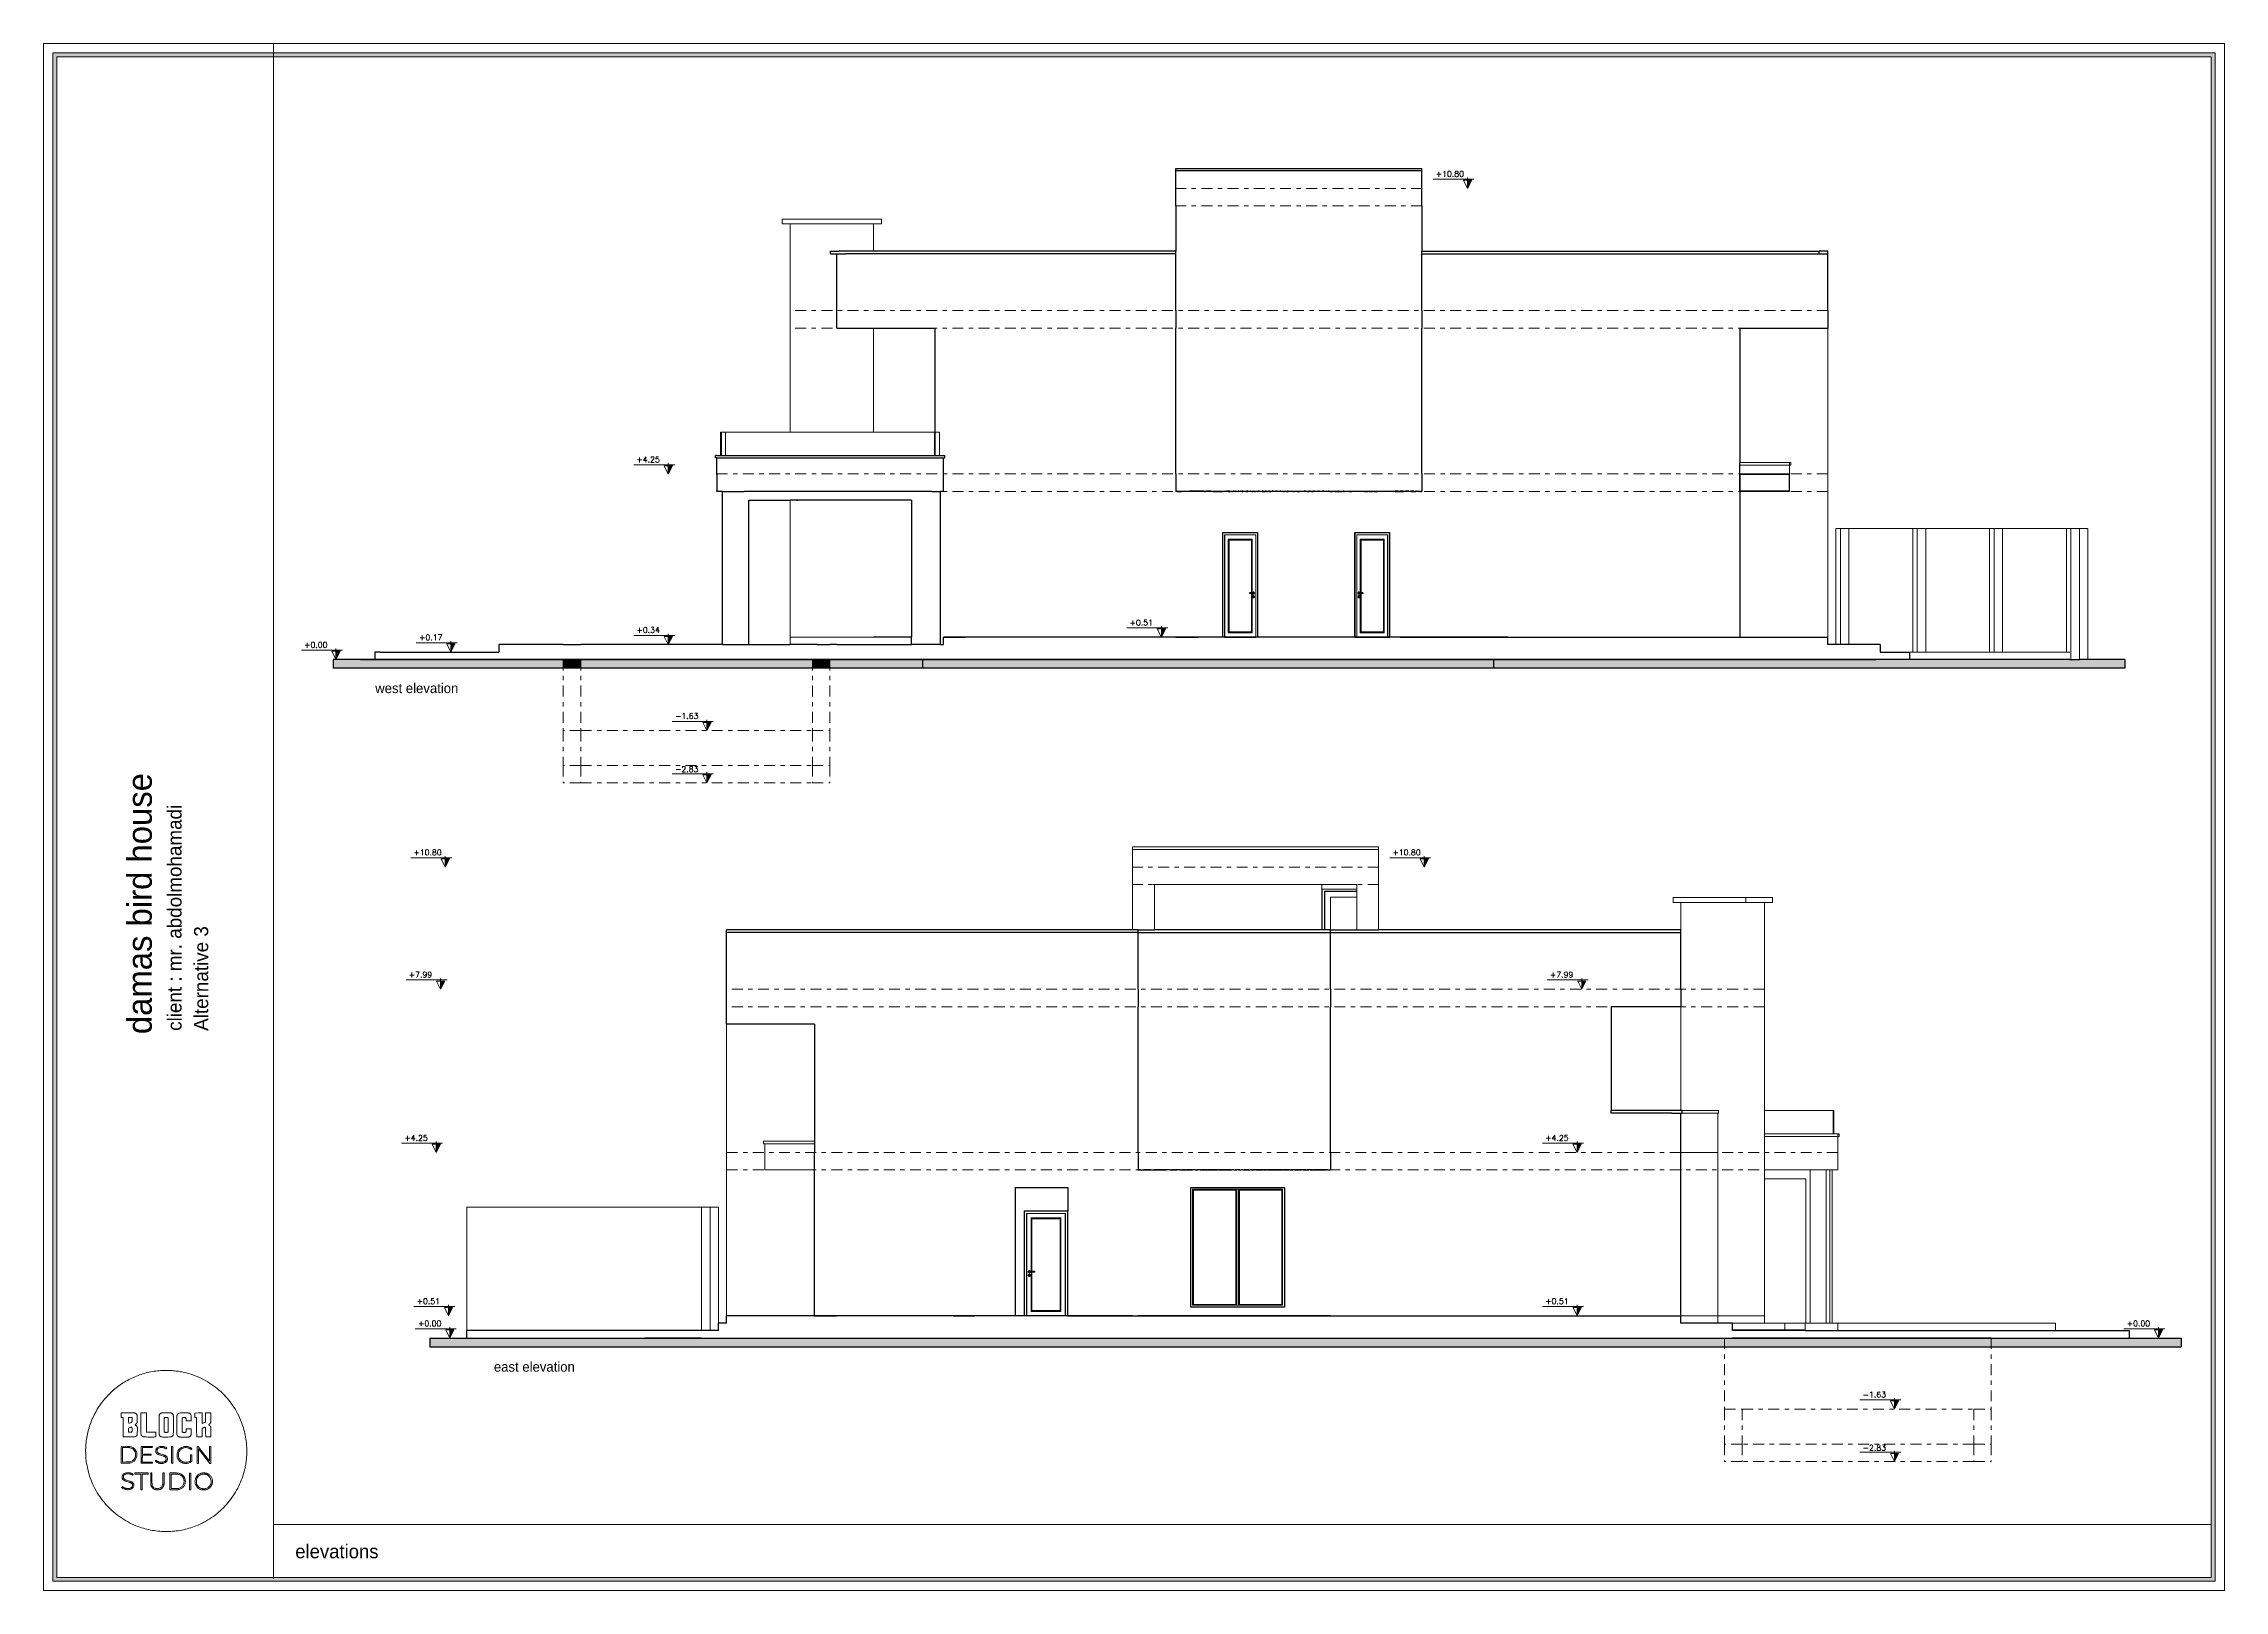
# Model space of a CAD drawing. Header units: metres. Extents: x 294 to 1101, y -498 to -355.
# Drawn here: x 536.16 to 586.11, y -492.8 to -457.36 of the extents above; entities that cross this region are included whole.
import ezdxf

# ---------------------------------------------------------------- set-up
doc = ezdxf.new("R2010")
doc.units = ezdxf.units.M
doc.linetypes.add('DASHDOT2', pattern=[0.5, 0.25, -0.125, 0, -0.125])
for name, color, linetype, lineweight in [('19-JARDINERIA', 80, 'Continuous', 0), ('D', 2, 'Continuous', 13), ('roof', 16, 'DASHDOT2', 18), ('wall', 7, 'Continuous', 25)]:
    doc.layers.add(name, color=color, linetype=linetype, lineweight=lineweight)
doc.layers.add('text', color=3, linetype='Continuous')
doc.styles.add('alalala', font='bgothm.ttf', dxfattribs={"height": 0.2})
doc.styles.add('ROMAND', font='romand.shx', dxfattribs={"height": 0.2})

msp = doc.modelspace()

# ---------------------------------------------------------------- hatches: boundary and pattern name
at = {"layer": '19-JARDINERIA'}
h = msp.add_hatch(color=251, dxfattribs=at)
h.paths.add_polyline_path([(536.373, -492.583), (585.895, -492.583), (585.895, -457.576), (536.373, -457.576)])
h.paths.add_polyline_path([(536.459, -492.497), (585.809, -492.497), (585.809, -457.662), (536.459, -457.662)], flags=16)
at = {"layer": 'wall'}
h = msp.add_hatch(color=256, dxfattribs=at)
h.dxf.hatch_style = 1
h.paths.add_polyline_path([(548.062, -471.47), (547.834, -471.47), (547.758, -471.47), (547.756, -471.47), (547.751, -471.47), (547.746, -471.47), (547.741, -471.47), (547.736, -471.47), (547.731, -471.47), (547.726, -471.47), (547.72, -471.47), (547.715, -471.47), (547.71, -471.47), (547.705, -471.47), (547.7, -471.47), (547.695, -471.47), (547.69, -471.47), (547.686, -471.47), (547.681, -471.47), (547.677, -471.47), (547.673, -471.47), (547.669, -471.47), (547.665, -471.47), (547.662, -471.47), (547.659, -471.47), (547.656, -471.47), (547.654, -471.47), (547.652, -471.47), (547.65, -471.47), (547.648, -471.47), (547.647, -471.47), (547.646, -471.47), (547.646, -471.47), (547.645, -471.47), (547.605, -471.47), (543.418, -471.47), (542.908, -471.47), (542.79, -471.47), (542.79, -471.67), (548.062, -471.67)])
h = msp.add_hatch(color=256, dxfattribs=at)
h.dxf.hatch_style = 1
h.paths.add_polyline_path([(548.462, -471.47), (548.062, -471.47), (548.062, -471.67), (548.462, -471.67)])
h = msp.add_hatch(color=256, dxfattribs=at)
h.dxf.hatch_style = 1
h.paths.add_polyline_path([(553.768, -471.47), (548.462, -471.47), (548.462, -471.67), (553.768, -471.67)])
h = msp.add_hatch(color=256, dxfattribs=at)
h.dxf.hatch_style = 1
h.paths.add_polyline_path([(554.168, -471.47), (553.768, -471.47), (553.768, -471.67), (554.168, -471.67)])
h = msp.add_hatch(color=256, dxfattribs=at)
h.dxf.hatch_style = 1
h.paths.add_polyline_path([(556.288, -471.47), (555.137, -471.47), (554.168, -471.47), (554.168, -471.67), (556.288, -471.67)])
h = msp.add_hatch(color=256, dxfattribs=at)
h.dxf.hatch_style = 1
h.paths.add_polyline_path([(569.371, -471.47), (567.667, -471.47), (567.424, -471.47), (567.203, -471.47), (567.116, -471.47), (567.106, -471.47), (567.093, -471.47), (566.457, -471.47), (564.193, -471.47), (564.192, -471.47), (563.966, -471.47), (563.166, -471.47), (562.662, -471.47), (562.661, -471.47), (562.66, -471.47), (562.659, -471.47), (562.658, -471.47), (562.657, -471.47), (562.656, -471.47), (562.655, -471.47), (562.654, -471.47), (562.653, -471.47), (562.652, -471.47), (562.651, -471.47), (562.65, -471.47), (562.649, -471.47), (562.649, -471.47), (562.648, -471.47), (562.647, -471.47), (562.647, -471.47), (562.646, -471.47), (562.646, -471.47), (562.645, -471.47), (562.645, -471.47), (562.645, -471.47), (562.645, -471.47), (562.645, -471.47), (562.645, -471.47), (562.643, -471.47), (562.538, -471.47), (562.176, -471.47), (562.039, -471.47), (561.708, -471.47), (561.707, -471.47), (561.705, -471.47), (561.704, -471.47), (561.703, -471.47), (561.702, -471.47), (561.701, -471.47), (561.7, -471.47), (561.699, -471.47), (561.699, -471.47), (561.698, -471.47), (561.698, -471.47), (561.697, -471.47), (561.697, -471.47), (561.697, -471.47), (561.653, -471.47), (561.473, -471.47), (561.287, -471.47), (561.097, -471.47), (560.904, -471.47), (558.809, -471.47), (558.595, -471.47), (558.588, -471.47), (558.582, -471.47), (558.575, -471.47), (558.569, -471.47), (558.563, -471.47), (558.557, -471.47), (558.545, -471.47), (558.539, -471.47), (558.529, -471.47), (558.524, -471.47), (558.52, -471.47), (558.516, -471.47), (558.512, -471.47), (558.505, -471.47), (558.498, -471.47), (558.497, -471.47), (558.496, -471.47), (558.495, -471.47), (558.495, -471.47), (558.18, -471.47), (558.18, -471.47), (558.178, -471.47), (558.176, -471.47), (558.174, -471.47), (558.172, -471.47), (558.17, -471.47), (558.168, -471.47), (558.166, -471.47), (558.164, -471.47), (558.163, -471.47), (558.161, -471.47), (558.159, -471.47), (558.158, -471.47), (558.156, -471.47), (557.731, -471.47), (557.715, -471.47), (557.026, -471.47), (556.989, -471.47), (556.988, -471.47), (556.987, -471.47), (556.986, -471.47), (556.985, -471.47), (556.984, -471.47), (556.983, -471.47), (556.982, -471.47), (556.981, -471.47), (556.98, -471.47), (556.928, -471.47), (556.868, -471.47), (556.768, -471.47), (556.288, -471.47), (556.288, -471.67), (569.371, -471.67)])
h = msp.add_hatch(color=256, dxfattribs=at)
h.dxf.hatch_style = 1
h.paths.add_polyline_path([(583.827, -471.47), (582.979, -471.47), (582.786, -471.47), (582.593, -471.47), (582.565, -471.47), (569.371, -471.47), (569.371, -471.67), (583.827, -471.67)])
h = msp.add_hatch(color=256, dxfattribs=at)
h.dxf.hatch_style = 1
h.paths.add_polyline_path([(574.662, -487.015), (574.204, -487.015), (574.019, -487.015), (573.662, -487.015), (573.503, -487.015), (566.428, -487.015), (565.978, -487.015), (564.578, -487.015), (562.436, -487.015), (562.22, -487.015), (561.436, -487.015), (559.129, -487.015), (558.507, -487.015), (558.181, -487.015), (557.795, -487.015), (557.76, -487.015), (557.755, -487.015), (557.751, -487.015), (557.747, -487.015), (557.743, -487.015), (557.739, -487.015), (557.738, -487.015), (557.733, -487.015), (557.728, -487.015), (557.723, -487.015), (557.565, -487.015), (557.562, -487.015), (557.56, -487.015), (557.557, -487.015), (557.555, -487.015), (557.553, -487.015), (557.552, -487.015), (557.55, -487.015), (557.549, -487.015), (557.548, -487.015), (557.539, -487.015), (557.538, -487.015), (557.537, -487.015), (557.535, -487.015), (557.533, -487.015), (557.531, -487.015), (557.522, -487.015), (557.521, -487.015), (557.52, -487.015), (557.518, -487.015), (557.517, -487.015), (557.514, -487.015), (557.512, -487.015), (557.509, -487.015), (557.506, -487.015), (557.502, -487.015), (557.499, -487.015), (556.195, -487.015), (556.05, -487.015), (556.024, -487.015), (555.877, -487.015), (555.866, -487.015), (555.601, -487.015), (555.522, -487.015), (555.507, -487.015), (555.441, -487.015), (555.426, -487.015), (555.41, -487.015), (555.268, -487.015), (555.184, -487.015), (555.096, -487.015), (555.008, -487.015), (554.991, -487.015), (554.941, -487.015), (554.918, -487.015), (554.829, -487.015), (554.812, -487.015), (554.741, -487.015), (554.652, -487.015), (554.636, -487.015), (554.549, -487.015), (554.464, -487.015), (554.396, -487.015), (554.315, -487.015), (554.236, -487.015), (554.159, -487.015), (554.146, -487.015), (554.002, -487.015), (553.95, -487.015), (553.888, -487.015), (553.83, -487.015), (553.825, -487.015), (553.774, -487.015), (553.727, -487.015), (553.711, -487.015), (553.573, -487.015), (553.541, -487.015), (553.522, -487.015), (553.472, -487.015), (553.457, -487.015), (553.44, -487.015), (553.312, -487.015), (553.211, -487.015), (553.191, -487.015), (553.15, -487.015), (553.098, -487.015), (553.077, -487.015), (552.969, -487.015), (552.87, -487.015), (552.822, -487.015), (552.62, -487.015), (551.804, -487.015), (551.231, -487.015), (550.706, -487.015), (545.851, -487.015), (545.003, -487.015), (545.003, -487.215), (574.662, -487.215)])
h = msp.add_hatch(color=256, dxfattribs=at)
h.dxf.hatch_style = 1
h.paths.add_polyline_path([(580.768, -487.215), (580.768, -487.015), (580.412, -487.015), (575.412, -487.015), (574.662, -487.015), (574.662, -487.215)])
h = msp.add_hatch(color=256, dxfattribs=at)
h.dxf.hatch_style = 1
h.paths.add_polyline_path([(585.12, -487.015), (583.931, -487.015), (582.166, -487.015), (582.054, -487.015), (582.044, -487.015), (582.043, -487.015), (582.04, -487.015), (582.034, -487.015), (581.986, -487.015), (581.941, -487.015), (581.896, -487.015), (581.851, -487.015), (581.693, -487.015), (581.689, -487.015), (581.328, -487.015), (581.281, -487.015), (581.277, -487.015), (580.996, -487.015), (580.768, -487.015), (580.768, -487.215), (585.12, -487.215)])

# ---------------------------------------------------------------- linework, layer by layer
for p, q in [((562.093, -460.28), (562.093, -460.22)), ((562.093, -460.22), (567.729, -460.22)), ((562.093, -460.68), (562.093, -460.28)), ((567.729, -460.28), (562.093, -460.28)), ((567.729, -460.28), (567.729, -460.22)), ((567.729, -460.68), (567.729, -460.28)), ((562.093, -461.08), (562.093, -460.68)), ((567.729, -461.08), (567.729, -460.68)), ((562.093, -461.08), (562.093, -462.12)), ((567.729, -461.08), (567.729, -462.12)), ((554.183, -462.12), (554.383, -462.12)), ((554.183, -462.18), (554.183, -462.12)), ((554.183, -462.18), (554.326, -462.18)), ((554.326, -462.18), (554.383, -462.18)), ((554.326, -462.852), (554.326, -462.18)), ((555.168, -462.12), (554.383, -462.12)), ((554.383, -462.18), (554.526, -462.18)), ((562.093, -462.18), (554.526, -462.18)), ((562.093, -462.12), (555.168, -462.12)), ((562.093, -462.18), (562.093, -462.12)), ((562.093, -463.28), (562.093, -462.18)), ((567.729, -462.12), (576.825, -462.12)), ((567.729, -462.18), (567.729, -462.12)), ((567.729, -462.18), (576.825, -462.18)), ((567.729, -463.28), (567.729, -462.18)), ((576.825, -462.18), (576.825, -462.12)), ((577.025, -462.12), (576.825, -462.12)), ((576.825, -462.18), (577.025, -462.18)), ((577.025, -462.18), (577.025, -462.12)), ((577.025, -463.28), (577.025, -462.18)), ((554.326, -463.28), (554.326, -462.852)), ((554.326, -463.48), (554.326, -463.28)), ((554.326, -463.88), (554.326, -463.48)), ((562.093, -463.48), (562.093, -463.28)), ((562.093, -463.48), (562.093, -463.88)), ((567.729, -463.48), (567.729, -463.28)), ((567.729, -463.48), (567.729, -463.88)), ((577.025, -463.48), (577.025, -463.28)), ((577.025, -463.48), (577.025, -463.88)), ((554.326, -463.88), (555.168, -463.88)), ((555.168, -463.88), (556.582, -463.88)), ((556.582, -466.795), (556.582, -463.88)), ((562.093, -467.22), (562.093, -463.88)), ((567.729, -467.22), (567.729, -463.88)), ((575.009, -463.88), (577.025, -463.88)), ((575.009, -463.88), (575.009, -466.96)), ((551.577, -466.795), (551.547, -466.795)), ((551.547, -466.855), (551.547, -466.795)), ((551.577, -466.855), (551.547, -466.855)), ((551.577, -466.795), (551.663, -466.795)), ((551.577, -467.22), (551.577, -466.855)), ((551.577, -466.855), (551.684, -466.855)), ((551.663, -466.795), (551.684, -466.795)), ((551.684, -466.795), (551.777, -466.795)), ((551.684, -466.855), (551.777, -466.855)), ((551.777, -466.795), (556.568, -466.795)), ((551.777, -466.855), (556.568, -466.855)), ((556.568, -466.795), (556.681, -466.795)), ((556.568, -466.855), (556.768, -466.855)), ((556.681, -466.795), (556.768, -466.795)), ((556.768, -466.795), (556.798, -466.795)), ((556.768, -467.22), (556.768, -466.855)), ((556.768, -466.855), (556.798, -466.855)), ((556.798, -466.855), (556.798, -466.795)), ((575.009, -467.02), (575.009, -466.96)), ((551.577, -467.23), (551.577, -467.22)), ((551.577, -467.23), (551.577, -467.61)), ((556.763, -467.23), (556.765, -467.23)), ((556.767, -467.23), (556.768, -467.23)), ((556.768, -467.23), (556.768, -467.22)), ((556.768, -467.62), (556.768, -467.23)), ((562.093, -467.22), (562.093, -467.619)), ((567.729, -467.22), (567.729, -467.619)), ((575.009, -467.22), (575.009, -467.02)), ((575.009, -467.22), (575.009, -467.22)), ((575.009, -467.22), (575.009, -467.23)), ((575.009, -467.22), (575.009, -467.23)), ((575.009, -467.61), (575.009, -467.23)), ((575.009, -467.23), (575.009, -467.61)), ((575.009, -467.23), (575.009, -467.23)), ((551.577, -467.62), (551.577, -467.61)), ((551.684, -467.62), (551.577, -467.62)), ((551.707, -467.62), (551.684, -467.62)), ((551.707, -467.62), (551.761, -467.62)), ((551.707, -471.13), (551.707, -467.62)), ((551.761, -467.62), (551.838, -467.62)), ((551.838, -467.62), (552.207, -467.62)), ((556.506, -467.62), (552.207, -467.62)), ((552.31, -471.13), (552.31, -467.82)), ((552.31, -467.82), (553.256, -467.82)), ((553.693, -467.82), (553.256, -467.82)), ((553.413, -467.82), (553.413, -467.82)), ((553.413, -467.82), (553.414, -467.82)), ((553.414, -467.82), (553.416, -467.82)), ((553.416, -467.82), (553.418, -467.82)), ((553.418, -467.82), (553.42, -467.82)), ((553.42, -467.82), (553.423, -467.82)), ((553.423, -467.82), (553.425, -467.82)), ((553.425, -467.82), (553.428, -467.82)), ((553.428, -467.82), (553.43, -467.82)), ((553.43, -467.82), (553.431, -467.82)), ((553.431, -467.82), (553.432, -467.82)), ((553.432, -467.82), (553.433, -467.82)), ((553.876, -467.82), (553.693, -467.82)), ((554.165, -467.82), (553.876, -467.82)), ((554.326, -467.82), (554.165, -467.82)), ((555.168, -467.82), (554.326, -467.82)), ((556.04, -467.82), (555.168, -467.82)), ((556.04, -467.82), (556.04, -470.96)), ((556.506, -467.62), (556.7, -467.62)), ((556.7, -471.13), (556.7, -467.62)), ((556.768, -467.62), (556.7, -467.62)), ((556.768, -467.619), (556.768, -467.62)), ((562.093, -467.619), (562.093, -467.62)), ((562.093, -467.619), (562.119, -467.619)), ((562.119, -467.62), (562.093, -467.62)), ((562.119, -467.619), (562.119, -467.62)), ((562.119, -467.619), (562.173, -467.619)), ((562.119, -467.62), (562.173, -467.62)), ((562.173, -467.619), (562.173, -467.62)), ((562.173, -467.619), (562.224, -467.619)), ((562.173, -467.62), (562.224, -467.62)), ((562.224, -467.619), (562.224, -467.62)), ((562.224, -467.619), (562.406, -467.619)), ((562.406, -467.62), (562.224, -467.62)), ((562.406, -467.619), (562.406, -467.62)), ((562.745, -467.619), (562.406, -467.619)), ((562.593, -467.62), (562.406, -467.62)), ((562.745, -467.62), (562.593, -467.62)), ((562.745, -467.619), (562.745, -467.62)), ((562.745, -467.619), (562.769, -467.619)), ((562.745, -467.62), (562.769, -467.62)), ((562.769, -467.619), (562.769, -467.62)), ((562.769, -467.619), (562.793, -467.619)), ((562.793, -467.62), (562.769, -467.62)), ((562.793, -467.619), (562.793, -467.62)), ((562.895, -467.619), (562.793, -467.619)), ((562.895, -467.62), (562.793, -467.62)), ((562.895, -467.619), (562.895, -467.62)), ((562.895, -467.619), (562.907, -467.619)), ((562.907, -467.62), (562.895, -467.62)), ((562.907, -467.619), (562.907, -467.62)), ((562.907, -467.619), (562.943, -467.619)), ((562.943, -467.62), (562.907, -467.62)), ((562.943, -467.619), (562.943, -467.62)), ((562.943, -467.619), (563.194, -467.619)), ((562.943, -467.62), (563.166, -467.62)), ((563.194, -467.62), (563.166, -467.62)), ((563.194, -467.619), (563.194, -467.62)), ((563.194, -467.619), (563.253, -467.619)), ((563.253, -467.62), (563.194, -467.62)), ((563.253, -467.619), (563.253, -467.62)), ((563.283, -467.619), (563.253, -467.619)), ((563.283, -467.62), (563.253, -467.62)), ((563.283, -467.619), (563.285, -467.619)), ((563.283, -467.619), (563.283, -467.62)), ((563.285, -467.62), (563.283, -467.62)), ((563.285, -467.619), (563.285, -467.62)), ((563.285, -467.619), (563.286, -467.619)), ((563.286, -467.62), (563.285, -467.62)), ((563.286, -467.619), (563.286, -467.62)), ((563.29, -467.619), (563.286, -467.619)), ((563.29, -467.62), (563.286, -467.62)), ((563.29, -467.619), (563.29, -467.62)), ((563.29, -467.619), (563.292, -467.619)), ((563.292, -467.62), (563.29, -467.62)), ((563.292, -467.619), (563.292, -467.62)), ((563.292, -467.619), (563.298, -467.619)), ((563.292, -467.62), (563.298, -467.62)), ((563.298, -467.619), (563.298, -467.62)), ((563.298, -467.619), (563.302, -467.619)), ((563.302, -467.62), (563.298, -467.62)), ((563.302, -467.619), (563.302, -467.62)), ((563.311, -467.619), (563.302, -467.619)), ((563.311, -467.62), (563.302, -467.62)), ((563.311, -467.619), (563.311, -467.62)), ((563.311, -467.619), (563.316, -467.619)), ((563.316, -467.62), (563.311, -467.62)), ((563.316, -467.619), (563.316, -467.62)), ((563.327, -467.619), (563.316, -467.619)), ((563.316, -467.62), (563.327, -467.62)), ((563.327, -467.619), (563.327, -467.62)), ((563.327, -467.619), (563.333, -467.619)), ((563.333, -467.62), (563.327, -467.62)), ((563.333, -467.619), (563.333, -467.62)), ((563.333, -467.619), (563.343, -467.619)), ((563.333, -467.62), (563.343, -467.62)), ((563.343, -467.619), (563.345, -467.619)), ((563.343, -467.619), (563.343, -467.62)), ((563.345, -467.62), (563.343, -467.62)), ((563.345, -467.619), (563.345, -467.62)), ((563.345, -467.619), (563.346, -467.619)), ((563.346, -467.62), (563.345, -467.62)), ((563.346, -467.619), (563.346, -467.62)), ((563.346, -467.619), (563.347, -467.619)), ((563.347, -467.62), (563.346, -467.62)), ((563.347, -467.619), (563.347, -467.62)), ((563.347, -467.619), (563.349, -467.619)), ((563.349, -467.62), (563.347, -467.62)), ((563.349, -467.619), (563.349, -467.62)), ((563.352, -467.619), (563.349, -467.619)), ((563.352, -467.62), (563.349, -467.62)), ((563.352, -467.619), (563.352, -467.62)), ((563.352, -467.619), (563.355, -467.619)), ((563.355, -467.62), (563.352, -467.62)), ((563.355, -467.619), (563.355, -467.62)), ((563.355, -467.619), (563.358, -467.619)), ((563.358, -467.62), (563.355, -467.62)), ((563.358, -467.619), (563.358, -467.62)), ((563.358, -467.619), (563.362, -467.619)), ((563.362, -467.62), (563.358, -467.62)), ((563.362, -467.619), (563.362, -467.62)), ((563.362, -467.619), (563.37, -467.619)), ((563.362, -467.62), (563.37, -467.62)), ((563.37, -467.619), (563.37, -467.62)), ((563.37, -467.619), (563.371, -467.619)), ((563.371, -467.62), (563.37, -467.62)), ((563.371, -467.619), (563.371, -467.62)), ((563.371, -467.619), (563.375, -467.619)), ((563.375, -467.62), (563.371, -467.62)), ((563.375, -467.619), (563.375, -467.62)), ((563.375, -467.619), (563.379, -467.619)), ((563.379, -467.62), (563.375, -467.62)), ((563.379, -467.619), (563.379, -467.62)), ((563.379, -467.619), (563.386, -467.619)), ((563.386, -467.62), (563.379, -467.62)), ((563.386, -467.619), (563.386, -467.62)), ((563.386, -467.619), (563.393, -467.619)), ((563.393, -467.62), (563.386, -467.62)), ((563.393, -467.619), (563.393, -467.62)), ((563.393, -467.619), (563.398, -467.619)), ((563.398, -467.62), (563.393, -467.62)), ((563.398, -467.619), (563.398, -467.62)), ((563.398, -467.619), (563.406, -467.619)), ((563.398, -467.62), (563.406, -467.62)), ((563.406, -467.619), (563.406, -467.62)), ((563.406, -467.619), (563.408, -467.619)), ((563.408, -467.62), (563.406, -467.62)), ((563.408, -467.619), (563.408, -467.62)), ((563.413, -467.619), (563.408, -467.619)), ((563.413, -467.62), (563.408, -467.62)), ((563.413, -467.619), (563.413, -467.62)), ((563.413, -467.619), (563.429, -467.619)), ((563.429, -467.62), (563.413, -467.62)), ((563.429, -467.619), (563.429, -467.62)), ((563.429, -467.619), (563.429, -467.62)), ((563.429, -467.619), (563.429, -467.619)), ((563.429, -467.619), (563.438, -467.619)), ((563.429, -467.62), (563.429, -467.62)), ((563.438, -467.62), (563.429, -467.62)), ((563.438, -467.619), (563.438, -467.62)), ((563.438, -467.619), (563.44, -467.619)), ((563.44, -467.62), (563.438, -467.62)), ((563.44, -467.619), (563.44, -467.62)), ((563.456, -467.619), (563.44, -467.619)), ((563.456, -467.62), (563.44, -467.62)), ((563.456, -467.619), (563.456, -467.62)), ((563.456, -467.619), (563.464, -467.619)), ((563.464, -467.62), (563.456, -467.62)), ((563.464, -467.619), (563.464, -467.62)), ((563.464, -467.619), (563.466, -467.619)), ((563.466, -467.62), (563.464, -467.62)), ((563.466, -467.619), (563.466, -467.62)), ((563.466, -467.619), (563.476, -467.619)), ((563.466, -467.62), (563.476, -467.62)), ((563.476, -467.619), (563.476, -467.62)), ((563.476, -467.619), (563.487, -467.619)), ((563.487, -467.62), (563.476, -467.62)), ((563.487, -467.619), (563.487, -467.62)), ((563.487, -467.619), (563.498, -467.619)), ((563.498, -467.62), (563.487, -467.62)), ((563.498, -467.619), (563.498, -467.62)), ((563.498, -467.619), (563.502, -467.619)), ((563.502, -467.62), (563.498, -467.62)), ((563.502, -467.619), (563.502, -467.62)), ((563.502, -467.619), (563.515, -467.619)), ((563.515, -467.62), (563.502, -467.62)), ((563.515, -467.619), (563.515, -467.62)), ((563.515, -467.619), (563.521, -467.619)), ((563.515, -467.62), (563.521, -467.62)), ((563.521, -467.619), (563.521, -467.62)), ((563.533, -467.619), (563.521, -467.619)), ((563.533, -467.62), (563.521, -467.62)), ((563.533, -467.619), (563.533, -467.62)), ((563.533, -467.619), (563.544, -467.619)), ((563.544, -467.62), (563.533, -467.62)), ((563.544, -467.619), (563.544, -467.62)), ((563.544, -467.619), (563.558, -467.619)), ((563.558, -467.62), (563.544, -467.62)), ((563.558, -467.619), (563.558, -467.62)), ((563.558, -467.619), (563.558, -467.62)), ((563.558, -467.619), (563.572, -467.619)), ((563.558, -467.619), (563.558, -467.619)), ((563.558, -467.62), (563.558, -467.62)), ((563.572, -467.62), (563.558, -467.62)), ((563.572, -467.619), (563.572, -467.62)), ((563.589, -467.619), (563.572, -467.619)), ((563.589, -467.62), (563.572, -467.62)), ((563.589, -467.619), (563.589, -467.62)), ((563.589, -467.619), (563.599, -467.619)), ((563.599, -467.62), (563.589, -467.62)), ((563.599, -467.619), (563.599, -467.62)), ((563.599, -467.619), (563.605, -467.619)), ((563.605, -467.62), (563.599, -467.62)), ((563.605, -467.619), (563.605, -467.62)), ((563.605, -467.619), (563.614, -467.619)), ((563.614, -467.62), (563.605, -467.62)), ((563.614, -467.619), (563.614, -467.62)), ((563.637, -467.619), (563.614, -467.619)), ((563.614, -467.62), (563.637, -467.62)), ((563.637, -467.619), (563.637, -467.62)), ((563.637, -467.619), (563.644, -467.619)), ((563.644, -467.62), (563.637, -467.62)), ((563.644, -467.619), (563.644, -467.62)), ((563.644, -467.619), (563.654, -467.619)), ((563.654, -467.62), (563.644, -467.62)), ((563.654, -467.619), (563.654, -467.62)), ((563.654, -467.619), (563.66, -467.619)), ((563.66, -467.62), (563.654, -467.62)), ((563.66, -467.619), (563.66, -467.62)), ((563.66, -467.619), (563.69, -467.619)), ((563.69, -467.62), (563.66, -467.62)), ((563.69, -467.619), (563.69, -467.62)), ((563.69, -467.619), (563.692, -467.619)), ((563.692, -467.62), (563.69, -467.62)), ((563.692, -467.619), (563.692, -467.62)), ((563.692, -467.619), (563.708, -467.619)), ((563.692, -467.62), (563.708, -467.62)), ((563.708, -467.619), (563.708, -467.62)), ((563.708, -467.619), (563.709, -467.619)), ((563.709, -467.62), (563.708, -467.62)), ((563.709, -467.619), (563.709, -467.62)), ((563.743, -467.619), (563.709, -467.619)), ((563.709, -467.62), (563.743, -467.62)), ((563.743, -467.619), (563.743, -467.62)), ((563.743, -467.619), (563.745, -467.619)), ((563.745, -467.62), (563.743, -467.62)), ((563.745, -467.619), (563.745, -467.62)), ((563.745, -467.619), (563.761, -467.619)), ((563.761, -467.62), (563.745, -467.62)), ((563.761, -467.619), (563.761, -467.62)), ((563.761, -467.619), (563.764, -467.619)), ((563.764, -467.62), (563.761, -467.62)), ((563.764, -467.619), (563.764, -467.62)), ((563.764, -467.619), (563.798, -467.619)), ((563.798, -467.62), (563.764, -467.62)), ((563.798, -467.619), (563.798, -467.62)), ((563.804, -467.619), (563.798, -467.619)), ((563.804, -467.62), (563.798, -467.62)), ((563.804, -467.619), (563.804, -467.62)), ((563.804, -467.619), (563.817, -467.619)), ((563.817, -467.62), (563.804, -467.62)), ((563.817, -467.619), (563.817, -467.62)), ((563.817, -467.619), (563.824, -467.619)), ((563.824, -467.62), (563.817, -467.62)), ((563.824, -467.619), (563.824, -467.62)), ((563.824, -467.619), (563.856, -467.619)), ((563.824, -467.62), (563.856, -467.62)), ((563.856, -467.619), (563.856, -467.62)), ((563.856, -467.619), (563.866, -467.619)), ((563.866, -467.62), (563.856, -467.62)), ((563.866, -467.619), (563.866, -467.62)), ((563.866, -467.619), (563.876, -467.619)), ((563.876, -467.62), (563.866, -467.62)), ((563.876, -467.619), (563.876, -467.62)), ((563.876, -467.619), (563.887, -467.619)), ((563.887, -467.62), (563.876, -467.62)), ((563.887, -467.619), (563.887, -467.62)), ((563.887, -467.619), (563.917, -467.619)), ((563.887, -467.62), (563.917, -467.62)), ((563.917, -467.619), (563.917, -467.62)), ((563.917, -467.619), (563.931, -467.619)), ((563.931, -467.62), (563.917, -467.62)), ((563.931, -467.619), (563.931, -467.62)), ((563.931, -467.619), (563.938, -467.619)), ((563.938, -467.62), (563.931, -467.62)), ((563.938, -467.619), (563.938, -467.62)), ((563.938, -467.619), (563.953, -467.619)), ((563.953, -467.62), (563.938, -467.62)), ((563.953, -467.619), (563.953, -467.62)), ((563.953, -467.619), (563.981, -467.619)), ((563.966, -467.62), (563.953, -467.62)), ((563.966, -467.62), (563.981, -467.62)), ((563.981, -467.619), (563.981, -467.62)), ((563.999, -467.619), (563.981, -467.619)), ((563.999, -467.62), (563.981, -467.62)), ((563.999, -467.619), (563.999, -467.62)), ((563.999, -467.619), (564.003, -467.619)), ((564.003, -467.62), (563.999, -467.62)), ((564.003, -467.619), (564.003, -467.62)), ((564.003, -467.619), (564.023, -467.619)), ((564.023, -467.62), (564.003, -467.62)), ((564.023, -467.619), (564.023, -467.62)), ((564.023, -467.619), (564.048, -467.619)), ((564.048, -467.62), (564.023, -467.62)), ((564.048, -467.619), (564.048, -467.62)), ((564.048, -467.619), (564.071, -467.619)), ((564.071, -467.62), (564.048, -467.62)), ((564.071, -467.619), (564.071, -467.62)), ((564.071, -467.619), (564.071, -467.62)), ((564.071, -467.619), (564.071, -467.619)), ((564.095, -467.619), (564.071, -467.619)), ((564.071, -467.62), (564.071, -467.62)), ((564.071, -467.62), (564.095, -467.62)), ((564.095, -467.619), (564.095, -467.62)), ((564.095, -467.619), (564.118, -467.619)), ((564.095, -467.62), (564.118, -467.62)), ((564.118, -467.619), (564.118, -467.62)), ((564.118, -467.619), (564.142, -467.619)), ((564.118, -467.62), (564.142, -467.62)), ((564.142, -467.619), (564.142, -467.62)), ((564.142, -467.619), (564.145, -467.619)), ((564.142, -467.62), (564.145, -467.62)), ((564.145, -467.619), (564.145, -467.62)), ((564.166, -467.619), (564.145, -467.619)), ((564.166, -467.62), (564.145, -467.62)), ((564.166, -467.619), (564.166, -467.62)), ((564.166, -467.619), (564.17, -467.619)), ((564.17, -467.62), (564.166, -467.62)), ((564.17, -467.619), (564.17, -467.62)), ((564.17, -467.619), (564.191, -467.619)), ((564.17, -467.62), (564.191, -467.62)), ((564.191, -467.619), (564.191, -467.62)), ((564.191, -467.619), (564.216, -467.619)), ((564.216, -467.62), (564.191, -467.62)), ((564.216, -467.619), (564.216, -467.62)), ((564.216, -467.619), (564.222, -467.619)), ((564.222, -467.62), (564.216, -467.62)), ((564.222, -467.619), (564.222, -467.62)), ((564.249, -467.619), (564.222, -467.619)), ((564.222, -467.62), (564.249, -467.62)), ((564.249, -467.619), (564.249, -467.62)), ((564.249, -467.619), (564.267, -467.619)), ((564.249, -467.62), (564.267, -467.62)), ((564.267, -467.619), (564.267, -467.62)), ((564.267, -467.619), (564.293, -467.619)), ((564.293, -467.62), (564.267, -467.62)), ((564.293, -467.619), (564.293, -467.62)), ((564.293, -467.619), (564.302, -467.619)), ((564.302, -467.62), (564.293, -467.62)), ((564.302, -467.619), (564.302, -467.62)), ((564.33, -467.619), (564.302, -467.619)), ((564.33, -467.62), (564.302, -467.62)), ((564.33, -467.619), (564.33, -467.62)), ((564.33, -467.619), (564.346, -467.619)), ((564.346, -467.62), (564.33, -467.62)), ((564.346, -467.619), (564.346, -467.62)), ((564.346, -467.619), (564.373, -467.619)), ((564.373, -467.62), (564.346, -467.62)), ((564.373, -467.619), (564.373, -467.62)), ((564.373, -467.619), (564.385, -467.619)), ((564.385, -467.62), (564.373, -467.62)), ((564.385, -467.619), (564.385, -467.62)), ((564.413, -467.619), (564.385, -467.619)), ((564.413, -467.62), (564.385, -467.62)), ((564.413, -467.619), (564.413, -467.62)), ((564.413, -467.619), (564.428, -467.619)), ((564.428, -467.62), (564.413, -467.62)), ((564.428, -467.619), (564.428, -467.62)), ((564.428, -467.619), (564.456, -467.619)), ((564.456, -467.62), (564.428, -467.62)), ((564.456, -467.619), (564.456, -467.62)), ((564.456, -467.619), (564.471, -467.619)), ((564.471, -467.62), (564.456, -467.62)), ((564.471, -467.619), (564.471, -467.62)), ((564.5, -467.619), (564.471, -467.619)), ((564.5, -467.62), (564.471, -467.62)), ((564.5, -467.619), (564.5, -467.62)), ((564.5, -467.619), (564.512, -467.619)), ((564.512, -467.62), (564.5, -467.62)), ((564.512, -467.619), (564.512, -467.62)), ((564.512, -467.619), (564.541, -467.619)), ((564.541, -467.62), (564.512, -467.62)), ((564.541, -467.619), (564.541, -467.62)), ((564.541, -467.619), (564.559, -467.619)), ((564.559, -467.62), (564.541, -467.62)), ((564.559, -467.619), (564.559, -467.62)), ((564.559, -467.619), (564.589, -467.619)), ((564.559, -467.62), (564.589, -467.62)), ((564.589, -467.619), (564.589, -467.62)), ((564.589, -467.619), (564.599, -467.619)), ((564.599, -467.62), (564.589, -467.62)), ((564.599, -467.619), (564.599, -467.62)), ((564.599, -467.619), (564.628, -467.619)), ((564.628, -467.62), (564.599, -467.62)), ((564.628, -467.619), (564.628, -467.62)), ((564.628, -467.619), (564.649, -467.619)), ((564.628, -467.62), (564.649, -467.62)), ((564.649, -467.619), (564.649, -467.62)), ((564.668, -467.619), (564.649, -467.619)), ((564.649, -467.62), (564.668, -467.62)), ((564.668, -467.619), (564.668, -467.62)), ((564.668, -467.619), (564.68, -467.619)), ((564.68, -467.62), (564.668, -467.62)), ((564.68, -467.619), (564.68, -467.62)), ((564.68, -467.619), (564.688, -467.619)), ((564.688, -467.62), (564.68, -467.62)), ((564.688, -467.619), (564.688, -467.62)), ((564.688, -467.619), (564.718, -467.619)), ((564.718, -467.62), (564.688, -467.62)), ((564.718, -467.619), (564.718, -467.62)), ((564.718, -467.619), (564.742, -467.619)), ((564.742, -467.62), (564.718, -467.62)), ((564.742, -467.619), (564.742, -467.62)), ((564.742, -467.619), (564.774, -467.619)), ((564.774, -467.62), (564.742, -467.62)), ((564.774, -467.619), (564.774, -467.62)), ((564.774, -467.619), (564.779, -467.619)), ((564.779, -467.62), (564.774, -467.62)), ((564.779, -467.619), (564.779, -467.62)), ((564.779, -467.619), (564.81, -467.619)), ((564.779, -467.62), (564.81, -467.62)), ((564.81, -467.619), (564.81, -467.62)), ((564.81, -467.619), (564.838, -467.619)), ((564.838, -467.62), (564.81, -467.62)), ((564.838, -467.619), (564.838, -467.62)), ((564.838, -467.619), (564.87, -467.619)), ((564.87, -467.62), (564.838, -467.62)), ((564.87, -467.619), (564.87, -467.62)), ((564.87, -467.619), (564.873, -467.619)), ((564.873, -467.62), (564.87, -467.62)), ((564.873, -467.619), (564.873, -467.62)), ((564.873, -467.619), (564.905, -467.619)), ((564.873, -467.62), (564.905, -467.62)), ((564.905, -467.619), (564.905, -467.62)), ((564.905, -467.619), (564.935, -467.619)), ((564.905, -467.62), (564.935, -467.62)), ((564.935, -467.619), (564.935, -467.62)), ((564.935, -467.619), (564.968, -467.619)), ((564.968, -467.62), (564.935, -467.62)), ((564.968, -467.619), (564.968, -467.62)), ((564.968, -467.619), (564.969, -467.619)), ((564.969, -467.62), (564.968, -467.62)), ((564.969, -467.619), (564.969, -467.62)), ((564.969, -467.619), (565.002, -467.619)), ((565.002, -467.62), (564.969, -467.62)), ((565.002, -467.619), (565.002, -467.62)), ((565.002, -467.619), (565.035, -467.619)), ((565.035, -467.62), (565.002, -467.62)), ((565.035, -467.619), (565.035, -467.62)), ((565.067, -467.619), (565.035, -467.619)), ((565.067, -467.62), (565.035, -467.62)), ((565.067, -467.619), (565.067, -467.62)), ((565.067, -467.619), (565.069, -467.619)), ((565.067, -467.62), (565.069, -467.62)), ((565.069, -467.619), (565.069, -467.62)), ((565.069, -467.619), (565.101, -467.619)), ((565.101, -467.62), (565.069, -467.62)), ((565.101, -467.619), (565.101, -467.62)), ((565.101, -467.619), (565.137, -467.619)), ((565.101, -467.62), (565.137, -467.62)), ((565.137, -467.619), (565.137, -467.62)), ((565.167, -467.619), (565.137, -467.619)), ((565.167, -467.62), (565.137, -467.62)), ((565.167, -467.619), (565.167, -467.62)), ((565.167, -467.619), (565.171, -467.619)), ((565.171, -467.62), (565.167, -467.62)), ((565.171, -467.619), (565.171, -467.62)), ((565.171, -467.619), (565.201, -467.619)), ((565.201, -467.62), (565.171, -467.62)), ((565.201, -467.619), (565.201, -467.62)), ((565.201, -467.619), (565.24, -467.619)), ((565.201, -467.62), (565.24, -467.62)), ((565.24, -467.619), (565.24, -467.62)), ((565.27, -467.619), (565.24, -467.619)), ((565.27, -467.62), (565.24, -467.62)), ((565.27, -467.619), (565.27, -467.62)), ((565.27, -467.619), (565.275, -467.619)), ((565.275, -467.62), (565.27, -467.62)), ((565.275, -467.619), (565.275, -467.62)), ((565.275, -467.619), (565.304, -467.619)), ((565.304, -467.62), (565.275, -467.62)), ((565.304, -467.619), (565.304, -467.62)), ((565.304, -467.619), (565.346, -467.619)), ((565.346, -467.62), (565.304, -467.62)), ((565.346, -467.619), (565.346, -467.62)), ((565.373, -467.619), (565.346, -467.619)), ((565.373, -467.62), (565.346, -467.62)), ((565.373, -467.619), (565.373, -467.62)), ((565.373, -467.619), (565.381, -467.619)), ((565.381, -467.62), (565.373, -467.62)), ((565.381, -467.619), (565.381, -467.62)), ((565.381, -467.619), (565.408, -467.619)), ((565.408, -467.62), (565.381, -467.62)), ((565.408, -467.619), (565.408, -467.62)), ((565.408, -467.619), (565.453, -467.619)), ((565.453, -467.62), (565.408, -467.62)), ((565.453, -467.619), (565.453, -467.62)), ((565.479, -467.619), (565.453, -467.619)), ((565.479, -467.62), (565.453, -467.62)), ((565.479, -467.619), (565.479, -467.62)), ((565.479, -467.619), (565.487, -467.619)), ((565.487, -467.62), (565.479, -467.62)), ((565.487, -467.619), (565.487, -467.62)), ((565.487, -467.619), (565.489, -467.619)), ((565.489, -467.62), (565.487, -467.62)), ((565.489, -467.619), (565.489, -467.62)), ((565.489, -467.619), (565.514, -467.619)), ((565.514, -467.62), (565.489, -467.62)), ((565.514, -467.619), (565.514, -467.62)), ((565.514, -467.619), (565.562, -467.619)), ((565.562, -467.62), (565.514, -467.62)), ((565.562, -467.619), (565.562, -467.62)), ((565.562, -467.619), (565.586, -467.619)), ((565.586, -467.62), (565.562, -467.62)), ((565.586, -467.619), (565.586, -467.62)), ((565.598, -467.619), (565.586, -467.619)), ((565.598, -467.62), (565.586, -467.62)), ((565.598, -467.619), (565.598, -467.62)), ((565.598, -467.619), (565.622, -467.619)), ((565.622, -467.62), (565.598, -467.62)), ((565.622, -467.619), (565.622, -467.62)), ((565.622, -467.619), (565.672, -467.619)), ((565.622, -467.62), (565.672, -467.62)), ((565.672, -467.619), (565.672, -467.62)), ((565.672, -467.619), (565.695, -467.619)), ((565.695, -467.62), (565.672, -467.62)), ((565.695, -467.619), (565.695, -467.62)), ((565.695, -467.619), (565.709, -467.619)), ((565.709, -467.62), (565.695, -467.62)), ((565.709, -467.619), (565.709, -467.62)), ((565.709, -467.619), (565.731, -467.619)), ((565.731, -467.62), (565.709, -467.62)), ((565.731, -467.619), (565.731, -467.62)), ((565.731, -467.619), (565.754, -467.619)), ((565.731, -467.62), (565.754, -467.62)), ((565.754, -467.619), (565.754, -467.62)), ((565.754, -467.619), (565.784, -467.619)), ((565.754, -467.62), (565.784, -467.62)), ((565.784, -467.619), (565.784, -467.62)), ((565.784, -467.619), (565.805, -467.619)), ((565.784, -467.62), (565.805, -467.62)), ((565.805, -467.619), (565.805, -467.62)), ((565.821, -467.619), (565.805, -467.619)), ((565.805, -467.62), (565.821, -467.62)), ((565.821, -467.619), (565.821, -467.62)), ((565.821, -467.619), (565.841, -467.619)), ((565.821, -467.62), (565.841, -467.62)), ((565.841, -467.619), (565.841, -467.62)), ((565.841, -467.619), (565.897, -467.619)), ((565.841, -467.62), (565.897, -467.62)), ((565.897, -467.619), (565.897, -467.62)), ((565.897, -467.619), (565.916, -467.619)), ((565.916, -467.62), (565.897, -467.62)), ((565.916, -467.619), (565.916, -467.62)), ((565.935, -467.619), (565.916, -467.619)), ((565.935, -467.62), (565.916, -467.62)), ((565.935, -467.619), (565.935, -467.62)), ((565.935, -467.619), (565.953, -467.619)), ((565.935, -467.62), (565.953, -467.62)), ((565.953, -467.619), (565.953, -467.62)), ((565.953, -467.619), (565.99, -467.619)), ((565.99, -467.62), (565.953, -467.62)), ((565.99, -467.619), (565.99, -467.62)), ((565.99, -467.619), (566.011, -467.619)), ((566.011, -467.62), (565.99, -467.62)), ((566.011, -467.619), (566.011, -467.62)), ((566.011, -467.619), (566.028, -467.619)), ((566.028, -467.62), (566.011, -467.62)), ((566.028, -467.619), (566.028, -467.62)), ((566.028, -467.619), (566.049, -467.619)), ((566.049, -467.62), (566.028, -467.62)), ((566.049, -467.619), (566.049, -467.62)), ((566.049, -467.619), (566.066, -467.619)), ((566.066, -467.62), (566.049, -467.62)), ((566.066, -467.619), (566.066, -467.62)), ((566.066, -467.619), (566.126, -467.619)), ((566.066, -467.62), (566.126, -467.62)), ((566.126, -467.619), (566.126, -467.62)), ((566.126, -467.619), (566.142, -467.619)), ((566.142, -467.62), (566.126, -467.62)), ((566.142, -467.619), (566.142, -467.62)), ((566.142, -467.619), (566.165, -467.619)), ((566.165, -467.62), (566.142, -467.62)), ((566.165, -467.619), (566.165, -467.62)), ((566.165, -467.619), (566.18, -467.619)), ((566.18, -467.62), (566.165, -467.62)), ((566.18, -467.619), (566.18, -467.62)), ((566.18, -467.619), (566.243, -467.619)), ((566.193, -467.62), (566.18, -467.62)), ((566.243, -467.62), (566.193, -467.62)), ((566.243, -467.619), (566.243, -467.62)), ((566.243, -467.619), (566.256, -467.619)), ((566.256, -467.62), (566.243, -467.62)), ((566.256, -467.619), (566.256, -467.62)), ((566.256, -467.619), (566.282, -467.619)), ((566.282, -467.62), (566.256, -467.62)), ((566.282, -467.619), (566.282, -467.62)), ((566.282, -467.619), (566.294, -467.619)), ((566.294, -467.62), (566.282, -467.62)), ((566.294, -467.619), (566.294, -467.62)), ((566.294, -467.619), (566.36, -467.619)), ((566.36, -467.62), (566.294, -467.62)), ((566.36, -467.619), (566.36, -467.62)), ((566.36, -467.619), (566.371, -467.619)), ((566.371, -467.62), (566.36, -467.62)), ((566.371, -467.619), (566.371, -467.62)), ((566.371, -467.619), (566.399, -467.619)), ((566.399, -467.62), (566.371, -467.62)), ((566.399, -467.619), (566.399, -467.62)), ((566.399, -467.619), (566.41, -467.619)), ((566.41, -467.62), (566.399, -467.62)), ((566.41, -467.619), (566.41, -467.62)), ((566.41, -467.619), (566.478, -467.619)), ((566.41, -467.62), (566.478, -467.62)), ((566.478, -467.619), (566.478, -467.62)), ((566.478, -467.619), (566.487, -467.619)), ((566.478, -467.62), (566.487, -467.62)), ((566.487, -467.619), (566.487, -467.62)), ((566.487, -467.619), (566.517, -467.619)), ((566.517, -467.62), (566.487, -467.62)), ((566.517, -467.619), (566.517, -467.62)), ((566.517, -467.619), (566.526, -467.619)), ((566.526, -467.62), (566.517, -467.62)), ((566.526, -467.619), (566.526, -467.62)), ((566.526, -467.619), (566.596, -467.619)), ((566.526, -467.62), (566.596, -467.62)), ((566.596, -467.619), (566.596, -467.62)), ((566.596, -467.619), (566.604, -467.619)), ((566.604, -467.62), (566.596, -467.62)), ((566.604, -467.619), (566.604, -467.62)), ((566.604, -467.619), (566.636, -467.619)), ((566.636, -467.62), (566.604, -467.62)), ((566.636, -467.619), (566.636, -467.62)), ((566.636, -467.619), (566.643, -467.619)), ((566.636, -467.62), (566.643, -467.62)), ((566.643, -467.619), (566.643, -467.62)), ((566.643, -467.619), (566.715, -467.619)), ((566.643, -467.62), (566.715, -467.62)), ((566.715, -467.619), (566.715, -467.62)), ((566.715, -467.619), (566.721, -467.619)), ((566.721, -467.62), (566.715, -467.62)), ((566.721, -467.619), (566.721, -467.62)), ((566.721, -467.619), (566.755, -467.619)), ((566.755, -467.62), (566.721, -467.62)), ((566.755, -467.619), (566.755, -467.62)), ((566.755, -467.619), (566.76, -467.619)), ((566.76, -467.62), (566.755, -467.62)), ((566.76, -467.619), (566.76, -467.62)), ((566.76, -467.619), (566.834, -467.619)), ((566.834, -467.62), (566.76, -467.62)), ((566.834, -467.619), (566.834, -467.62)), ((566.834, -467.619), (566.838, -467.619)), ((566.838, -467.62), (566.834, -467.62)), ((566.838, -467.619), (566.838, -467.62)), ((566.838, -467.619), (566.874, -467.619)), ((566.874, -467.62), (566.838, -467.62)), ((566.874, -467.619), (566.874, -467.62)), ((566.874, -467.619), (566.877, -467.619)), ((566.877, -467.62), (566.874, -467.62)), ((566.877, -467.619), (566.877, -467.62)), ((566.877, -467.619), (566.954, -467.619)), ((566.954, -467.62), (566.877, -467.62)), ((566.954, -467.619), (566.954, -467.62)), ((566.954, -467.619), (566.956, -467.619)), ((566.956, -467.62), (566.954, -467.62)), ((566.956, -467.619), (566.956, -467.62)), ((566.956, -467.619), (566.994, -467.619)), ((566.993, -467.62), (566.956, -467.62)), ((566.994, -467.62), (566.993, -467.62)), ((566.994, -467.619), (566.994, -467.62)), ((566.994, -467.619), (566.995, -467.619)), ((566.995, -467.62), (566.994, -467.62)), ((566.995, -467.619), (566.995, -467.62)), ((566.995, -467.619), (567.073, -467.619)), ((567.073, -467.62), (566.995, -467.62)), ((567.073, -467.619), (567.073, -467.62)), ((567.073, -467.619), (567.074, -467.619)), ((567.074, -467.62), (567.073, -467.62)), ((567.074, -467.619), (567.074, -467.62)), ((567.074, -467.619), (567.113, -467.619)), ((567.113, -467.62), (567.074, -467.62)), ((567.113, -467.619), (567.113, -467.62)), ((567.113, -467.619), (567.113, -467.62)), ((567.113, -467.619), (567.113, -467.619)), ((567.191, -467.619), (567.113, -467.619)), ((567.113, -467.62), (567.113, -467.62)), ((567.113, -467.62), (567.191, -467.62)), ((567.191, -467.619), (567.191, -467.62)), ((567.191, -467.619), (567.193, -467.619)), ((567.193, -467.62), (567.191, -467.62)), ((567.193, -467.619), (567.193, -467.62)), ((567.193, -467.619), (567.231, -467.619)), ((567.193, -467.62), (567.229, -467.62)), ((567.229, -467.62), (567.231, -467.62)), ((567.231, -467.619), (567.231, -467.62)), ((567.231, -467.619), (567.233, -467.619)), ((567.233, -467.62), (567.231, -467.62)), ((567.233, -467.619), (567.233, -467.62)), ((567.309, -467.619), (567.233, -467.619)), ((567.233, -467.62), (567.309, -467.62)), ((567.309, -467.619), (567.309, -467.62)), ((567.309, -467.619), (567.313, -467.619)), ((567.313, -467.62), (567.309, -467.62)), ((567.313, -467.619), (567.313, -467.62)), ((567.313, -467.619), (567.348, -467.619)), ((567.348, -467.62), (567.313, -467.62)), ((567.348, -467.619), (567.348, -467.62)), ((567.348, -467.619), (567.352, -467.619)), ((567.352, -467.62), (567.348, -467.62)), ((567.352, -467.619), (567.352, -467.62)), ((567.427, -467.619), (567.352, -467.619)), ((567.427, -467.62), (567.352, -467.62)), ((567.427, -467.619), (567.427, -467.62)), ((567.427, -467.619), (567.432, -467.619)), ((567.432, -467.62), (567.427, -467.62)), ((567.432, -467.619), (567.432, -467.62)), ((567.432, -467.619), (567.466, -467.619)), ((567.466, -467.62), (567.432, -467.62)), ((567.466, -467.619), (567.466, -467.62)), ((567.466, -467.619), (567.472, -467.619)), ((567.472, -467.62), (567.466, -467.62)), ((567.472, -467.619), (567.472, -467.62)), ((567.544, -467.619), (567.472, -467.619)), ((567.472, -467.62), (567.544, -467.62)), ((567.544, -467.619), (567.544, -467.62)), ((567.544, -467.619), (567.551, -467.619)), ((567.551, -467.62), (567.544, -467.62)), ((567.551, -467.619), (567.551, -467.62)), ((567.551, -467.619), (567.583, -467.619)), ((567.551, -467.62), (567.583, -467.62)), ((567.583, -467.619), (567.583, -467.62)), ((567.583, -467.619), (567.591, -467.619)), ((567.583, -467.62), (567.591, -467.62)), ((567.591, -467.619), (567.591, -467.62)), ((567.604, -467.619), (567.591, -467.619)), ((567.604, -467.62), (567.591, -467.62)), ((567.604, -467.619), (567.604, -467.62)), ((567.604, -467.619), (567.66, -467.619)), ((567.66, -467.62), (567.604, -467.62)), ((567.66, -467.619), (567.66, -467.62)), ((567.66, -467.619), (567.67, -467.619)), ((567.67, -467.62), (567.66, -467.62)), ((567.67, -467.619), (567.67, -467.62)), ((567.67, -467.619), (567.699, -467.619)), ((567.67, -467.62), (567.699, -467.62)), ((567.699, -467.619), (567.699, -467.62)), ((567.699, -467.619), (567.709, -467.619)), ((567.709, -467.62), (567.699, -467.62)), ((567.709, -467.619), (567.709, -467.62)), ((567.729, -467.619), (567.709, -467.619)), ((567.709, -467.62), (567.729, -467.62)), ((567.729, -467.619), (567.729, -467.62)), ((575.009, -467.61), (575.009, -467.61)), ((575.009, -467.61), (575.009, -467.619)), ((575.009, -467.61), (575.009, -467.619)), ((575.009, -467.619), (575.009, -467.62)), ((575.009, -467.619), (575.009, -467.619)), ((575.009, -467.619), (575.009, -467.62)), ((575.009, -467.62), (575.009, -467.62)), ((575.009, -467.62), (575.009, -470.96)), ((563.166, -468.56), (563.966, -468.56)), ((563.166, -470.96), (563.166, -468.56)), ((563.966, -468.56), (563.966, -470.96)), ((566.193, -468.56), (566.99, -468.56)), ((566.193, -470.96), (566.193, -468.56)), ((566.99, -468.56), (566.993, -468.56)), ((566.993, -470.96), (566.993, -468.56)), ((556.04, -470.96), (555.168, -470.96)), ((556.04, -471.13), (556.04, -470.96)), ((556.768, -471.13), (556.768, -470.96)), ((556.768, -470.96), (557.268, -470.96)), ((556.968, -470.96), (556.768, -470.96)), ((562.093, -470.96), (556.968, -470.96)), ((562.093, -470.96), (557.268, -470.96)), ((562.093, -470.96), (562.593, -470.96)), ((563.166, -470.96), (562.093, -470.96)), ((567.393, -470.96), (562.093, -470.96)), ((563.166, -470.96), (562.593, -470.96)), ((563.166, -470.96), (563.17, -470.96)), ((563.966, -470.96), (563.166, -470.96)), ((563.17, -470.96), (563.166, -470.96)), ((563.21, -470.96), (563.17, -470.96)), ((563.206, -470.96), (563.252, -470.96)), ((563.214, -470.96), (563.21, -470.96)), ((563.214, -470.96), (563.214, -470.96)), ((563.921, -470.96), (563.214, -470.96)), ((563.214, -470.96), (563.214, -470.96)), ((563.214, -470.96), (563.214, -470.96)), ((563.214, -470.96), (563.214, -470.96)), ((563.214, -470.96), (563.214, -470.96)), ((563.214, -470.96), (563.214, -470.96)), ((563.214, -470.96), (563.214, -470.96)), ((563.214, -470.96), (563.214, -470.96)), ((563.214, -470.96), (563.214, -470.96)), ((563.252, -470.96), (563.297, -470.96)), ((563.297, -470.96), (563.341, -470.96)), ((563.341, -470.96), (563.385, -470.96)), ((563.385, -470.96), (563.429, -470.96)), ((563.429, -470.96), (563.471, -470.96)), ((563.471, -470.96), (563.513, -470.96)), ((563.513, -470.96), (563.553, -470.96)), ((563.553, -470.96), (563.592, -470.96)), ((563.592, -470.96), (563.63, -470.96)), ((563.63, -470.96), (563.665, -470.96)), ((563.665, -470.96), (563.699, -470.96)), ((563.699, -470.96), (563.731, -470.96)), ((563.731, -470.96), (563.761, -470.96)), ((563.761, -470.96), (563.789, -470.96)), ((563.789, -470.96), (563.814, -470.96)), ((563.814, -470.96), (563.837, -470.96)), ((563.837, -470.96), (563.858, -470.96)), ((563.858, -470.96), (563.876, -470.96)), ((563.876, -470.96), (563.891, -470.96)), ((563.891, -470.96), (563.904, -470.96)), ((563.904, -470.96), (563.914, -470.96)), ((563.914, -470.96), (563.921, -470.96)), ((563.921, -470.96), (563.923, -470.96)), ((563.921, -470.96), (563.922, -470.96)), ((563.962, -470.96), (563.923, -470.96)), ((563.966, -470.96), (563.962, -470.96)), ((563.962, -470.96), (563.966, -470.96)), ((566.193, -470.96), (563.966, -470.96)), ((566.193, -470.96), (563.966, -470.96)), ((566.193, -470.96), (566.197, -470.96)), ((566.193, -470.96), (566.993, -470.96)), ((566.197, -470.96), (566.193, -470.96)), ((566.197, -470.96), (566.237, -470.96)), ((566.239, -470.96), (566.237, -470.96)), ((566.239, -470.96), (566.238, -470.96)), ((566.239, -470.96), (566.942, -470.96)), ((566.246, -470.96), (566.239, -470.96)), ((566.256, -470.96), (566.246, -470.96)), ((566.269, -470.96), (566.256, -470.96)), ((566.284, -470.96), (566.269, -470.96)), ((566.302, -470.96), (566.284, -470.96)), ((566.322, -470.96), (566.302, -470.96)), ((566.345, -470.96), (566.322, -470.96)), ((566.371, -470.96), (566.345, -470.96)), ((566.399, -470.96), (566.371, -470.96)), ((566.428, -470.96), (566.399, -470.96)), ((566.46, -470.96), (566.428, -470.96)), ((566.494, -470.96), (566.46, -470.96)), ((566.53, -470.96), (566.494, -470.96)), ((566.567, -470.96), (566.53, -470.96)), ((566.606, -470.96), (566.567, -470.96)), ((566.647, -470.96), (566.606, -470.96)), ((566.688, -470.96), (566.647, -470.96)), ((566.731, -470.96), (566.688, -470.96)), ((566.774, -470.96), (566.731, -470.96)), ((566.818, -470.96), (566.774, -470.96)), ((566.863, -470.96), (566.818, -470.96)), ((566.908, -470.96), (566.863, -470.96)), ((566.953, -470.96), (566.908, -470.96)), ((566.942, -470.96), (566.942, -470.96)), ((566.942, -470.96), (566.946, -470.96)), ((566.942, -470.96), (566.942, -470.96)), ((566.942, -470.96), (566.942, -470.96)), ((566.942, -470.96), (566.942, -470.96)), ((566.942, -470.96), (566.942, -470.96)), ((566.942, -470.96), (566.942, -470.96)), ((566.942, -470.96), (566.942, -470.96)), ((566.942, -470.96), (566.942, -470.96)), ((566.942, -470.96), (566.942, -470.96)), ((566.942, -470.96), (566.942, -470.96)), ((566.942, -470.96), (566.942, -470.96)), ((566.942, -470.96), (566.942, -470.96)), ((566.942, -470.96), (566.942, -470.96)), ((566.942, -470.96), (566.942, -470.96)), ((566.942, -470.96), (566.942, -470.96)), ((566.942, -470.96), (566.942, -470.96)), ((566.942, -470.96), (566.942, -470.96)), ((566.942, -470.96), (566.942, -470.96)), ((566.942, -470.96), (566.942, -470.96)), ((566.942, -470.96), (566.942, -470.96)), ((566.942, -470.96), (566.942, -470.96)), ((566.946, -470.96), (566.986, -470.96)), ((566.99, -470.96), (566.986, -470.96)), ((566.986, -470.96), (566.99, -470.96)), ((566.99, -470.96), (566.993, -470.96)), ((566.993, -470.96), (566.99, -470.96)), ((567.229, -470.96), (566.993, -470.96)), ((567.209, -470.96), (566.993, -470.96)), ((567.393, -470.96), (567.209, -470.96)), ((567.229, -470.96), (567.393, -470.96)), ((567.393, -470.96), (567.729, -470.96)), ((569.7, -470.96), (567.393, -470.96)), ((567.729, -470.96), (571.338, -470.96)), ((569.7, -470.96), (574.009, -470.96)), ((571.338, -470.96), (571.838, -470.96)), ((571.838, -470.96), (574.509, -470.96)), ((574.009, -470.96), (575.009, -470.96)), ((574.509, -470.96), (575.009, -470.96)), ((575.009, -470.96), (577.025, -470.96)), ((577.025, -471.13), (577.025, -470.96)), ((542.908, -471.47), (542.79, -471.47)), ((543.748, -471.47), (542.908, -471.47)), ((547.834, -471.47), (542.908, -471.47)), ((543.418, -471.47), (548.062, -471.47)), ((547.834, -471.47), (543.418, -471.47)), ((543.647, -471.47), (543.649, -471.47)), ((543.649, -471.47), (543.652, -471.47)), ((543.652, -471.47), (543.657, -471.47)), ((543.657, -471.47), (543.664, -471.47)), ((543.675, -471.47), (543.677, -471.47)), ((543.677, -471.47), (543.68, -471.47)), ((543.68, -471.47), (543.686, -471.47)), ((543.703, -471.47), (544.896, -471.47)), ((543.704, -471.47), (544.898, -471.47)), ((543.747, -471.47), (543.86, -471.47)), ((543.748, -471.3), (543.748, -471.4)), ((543.872, -471.3), (543.748, -471.3)), ((543.748, -471.4), (543.748, -471.47)), ((543.872, -471.47), (543.748, -471.47)), ((543.748, -471.47), (543.862, -471.47)), ((543.766, -471.47), (543.767, -471.47)), ((543.767, -471.47), (543.783, -471.47)), ((543.767, -471.47), (543.784, -471.47)), ((543.798, -471.47), (543.799, -471.47)), ((543.799, -471.47), (543.801, -471.47)), ((543.801, -471.47), (543.802, -471.47)), ((543.802, -471.47), (543.804, -471.47)), ((543.804, -471.47), (543.806, -471.47)), ((543.806, -471.47), (543.808, -471.47)), ((543.808, -471.47), (543.811, -471.47)), ((543.811, -471.47), (543.814, -471.47)), ((543.814, -471.47), (543.816, -471.47)), ((543.816, -471.47), (543.819, -471.47)), ((543.819, -471.47), (543.823, -471.47)), ((543.823, -471.47), (543.826, -471.47)), ((543.826, -471.47), (543.829, -471.47)), ((543.829, -471.47), (543.833, -471.47)), ((543.833, -471.47), (543.837, -471.47)), ((543.837, -471.47), (543.84, -471.47)), ((543.84, -471.47), (543.844, -471.47)), ((543.844, -471.47), (543.848, -471.47)), ((543.848, -471.47), (543.852, -471.47)), ((543.852, -471.47), (544.937, -471.47)), ((543.855, -471.47), (544.939, -471.47)), ((543.86, -471.47), (543.861, -471.47)), ((543.861, -471.47), (543.862, -471.47)), ((543.862, -471.47), (543.863, -471.47)), ((543.863, -471.47), (543.864, -471.47)), ((543.864, -471.47), (543.866, -471.47)), ((543.866, -471.47), (543.868, -471.47)), ((543.868, -471.47), (543.869, -471.47)), ((543.869, -471.47), (543.871, -471.47)), ((543.871, -471.47), (543.873, -471.47)), ((543.872, -471.3), (546.587, -471.3)), ((547.834, -471.47), (543.872, -471.47)), ((543.873, -471.47), (543.876, -471.47)), ((543.876, -471.47), (543.878, -471.47)), ((543.878, -471.47), (543.88, -471.47)), ((543.88, -471.47), (543.883, -471.47)), ((543.883, -471.47), (543.885, -471.47)), ((543.885, -471.47), (543.888, -471.47)), ((543.888, -471.47), (544.066, -471.47)), ((543.89, -471.47), (544.072, -471.47)), ((544.769, -471.47), (544.783, -471.47)), ((544.769, -471.47), (544.784, -471.47)), ((544.783, -471.47), (544.843, -471.47)), ((544.784, -471.47), (544.845, -471.47)), ((544.787, -471.47), (544.801, -471.47)), ((544.787, -471.47), (544.802, -471.47)), ((544.801, -471.47), (544.859, -471.47)), ((544.802, -471.47), (544.861, -471.47)), ((544.843, -471.47), (544.969, -471.47)), ((544.845, -471.47), (544.972, -471.47)), ((544.859, -471.47), (544.975, -471.47)), ((544.861, -471.47), (544.978, -471.47)), ((544.937, -471.47), (545.419, -471.47)), ((544.939, -471.47), (545.421, -471.47)), ((544.975, -471.47), (545.323, -471.47)), ((544.978, -471.47), (545.325, -471.47)), ((545.069, -471.47), (545.422, -471.47)), ((545.072, -471.47), (545.424, -471.47)), ((545.251, -471.47), (545.259, -471.47)), ((545.251, -471.47), (545.26, -471.47)), ((545.259, -471.47), (545.323, -471.47)), ((545.26, -471.47), (545.325, -471.47)), ((545.269, -471.47), (545.277, -471.47)), ((545.269, -471.47), (545.278, -471.47)), ((545.277, -471.47), (545.345, -471.47)), ((545.278, -471.47), (545.347, -471.47)), ((545.419, -471.47), (546.746, -471.47)), ((545.421, -471.47), (546.748, -471.47)), ((545.422, -471.47), (545.883, -471.47)), ((545.424, -471.47), (545.883, -471.47)), ((545.94, -471.47), (546.433, -471.47)), ((545.94, -471.47), (546.431, -471.47)), ((546.431, -471.47), (546.772, -471.47)), ((546.433, -471.47), (546.775, -471.47)), ((548.062, -471.13), (546.587, -471.13)), ((546.587, -471.13), (546.587, -471.3)), ((546.739, -471.47), (547.045, -471.47)), ((546.741, -471.47), (547.047, -471.47)), ((546.758, -471.47), (547.05, -471.47)), ((546.76, -471.47), (547.052, -471.47)), ((546.796, -471.47), (546.84, -471.47)), ((546.84, -471.47), (546.885, -471.47)), ((546.885, -471.47), (546.93, -471.47)), ((546.93, -471.47), (546.975, -471.47)), ((547.045, -471.47), (547.052, -471.47)), ((547.05, -471.47), (547.056, -471.47)), ((547.052, -471.47), (547.06, -471.47)), ((547.056, -471.47), (547.063, -471.47)), ((547.06, -471.47), (547.067, -471.47)), ((547.063, -471.47), (547.069, -471.47)), ((547.067, -471.47), (547.075, -471.47)), ((547.069, -471.47), (547.076, -471.47)), ((547.075, -471.47), (547.083, -471.47)), ((547.076, -471.47), (547.082, -471.47)), ((547.082, -471.47), (547.089, -471.47)), ((547.083, -471.47), (547.091, -471.47)), ((547.089, -471.47), (547.095, -471.47)), ((547.091, -471.47), (547.098, -471.47)), ((547.095, -471.47), (547.102, -471.47)), ((547.098, -471.47), (547.106, -471.47)), ((547.102, -471.47), (547.108, -471.47)), ((547.106, -471.47), (547.113, -471.47)), ((547.108, -471.47), (547.115, -471.47)), ((547.113, -471.47), (547.121, -471.47)), ((547.115, -471.47), (547.121, -471.47)), ((547.121, -471.47), (547.128, -471.47)), ((547.121, -471.47), (547.127, -471.47)), ((547.127, -471.47), (547.132, -471.47)), ((547.128, -471.47), (547.135, -471.47)), ((547.132, -471.47), (547.138, -471.47)), ((547.135, -471.47), (547.142, -471.47)), ((547.138, -471.47), (547.176, -471.47)), ((547.14, -471.47), (547.178, -471.47)), ((547.142, -471.47), (547.148, -471.47)), ((547.148, -471.47), (547.19, -471.47)), ((547.15, -471.47), (547.192, -471.47)), ((547.176, -471.47), (547.255, -471.47)), ((547.178, -471.47), (547.256, -471.47)), ((547.182, -471.47), (547.272, -471.47)), ((547.182, -471.47), (547.486, -471.47)), ((547.184, -471.47), (547.274, -471.47)), ((547.184, -471.47), (547.488, -471.47)), ((547.255, -471.47), (547.285, -471.47)), ((547.256, -471.47), (547.286, -471.47)), ((547.272, -471.47), (547.303, -471.47)), ((547.274, -471.47), (547.304, -471.47)), ((547.285, -471.47), (547.293, -471.47)), ((547.286, -471.47), (547.293, -471.47)), ((547.303, -471.47), (547.311, -471.47)), ((547.304, -471.47), (547.311, -471.47)), ((547.529, -471.47), (547.533, -471.47)), ((547.533, -471.47), (547.533, -471.47)), ((547.548, -471.47), (547.553, -471.47)), ((547.553, -471.47), (547.553, -471.47)), ((547.605, -471.47), (547.693, -471.47)), ((547.645, -471.47), (547.646, -471.47)), ((547.646, -471.47), (547.646, -471.47)), ((547.646, -471.47), (547.647, -471.47)), ((547.647, -471.47), (547.648, -471.47)), ((547.648, -471.47), (547.65, -471.47)), ((547.65, -471.47), (547.652, -471.47)), ((547.652, -471.47), (547.654, -471.47)), ((547.654, -471.47), (547.656, -471.47)), ((547.656, -471.47), (547.659, -471.47)), ((547.659, -471.47), (547.662, -471.47)), ((547.662, -471.47), (547.665, -471.47)), ((547.665, -471.47), (547.669, -471.47)), ((547.669, -471.47), (547.673, -471.47)), ((547.673, -471.47), (547.677, -471.47)), ((547.677, -471.47), (547.681, -471.47)), ((547.681, -471.47), (547.686, -471.47)), ((547.686, -471.47), (547.69, -471.47)), ((547.69, -471.47), (547.695, -471.47)), ((547.693, -471.47), (547.693, -471.47)), ((547.693, -471.47), (547.693, -471.47)), ((547.693, -471.47), (547.694, -471.47)), ((547.694, -471.47), (547.694, -471.47)), ((547.694, -471.47), (547.695, -471.47)), ((547.695, -471.47), (547.696, -471.47)), ((547.695, -471.47), (547.7, -471.47)), ((547.696, -471.47), (547.696, -471.47)), ((547.696, -471.47), (547.697, -471.47)), ((547.697, -471.47), (547.699, -471.47)), ((547.699, -471.47), (547.7, -471.47)), ((547.7, -471.47), (547.701, -471.47)), ((547.7, -471.47), (547.705, -471.47)), ((547.701, -471.47), (547.703, -471.47)), ((547.703, -471.47), (547.704, -471.47)), ((547.704, -471.47), (547.706, -471.47)), ((547.705, -471.47), (547.71, -471.47)), ((547.706, -471.47), (547.708, -471.47)), ((547.708, -471.47), (547.709, -471.47)), ((547.709, -471.47), (547.711, -471.47)), ((547.71, -471.47), (547.715, -471.47)), ((547.711, -471.47), (547.713, -471.47)), ((547.713, -471.47), (547.715, -471.47)), ((547.715, -471.47), (547.717, -471.47)), ((547.715, -471.47), (547.72, -471.47)), ((547.717, -471.47), (547.719, -471.47)), ((547.719, -471.47), (547.721, -471.47)), ((547.72, -471.47), (547.726, -471.47)), ((547.721, -471.47), (547.723, -471.47)), ((547.723, -471.47), (547.726, -471.47)), ((547.726, -471.47), (547.728, -471.47)), ((547.726, -471.47), (547.731, -471.47)), ((547.728, -471.47), (547.73, -471.47)), ((547.73, -471.47), (547.732, -471.47)), ((547.731, -471.47), (547.736, -471.47)), ((547.732, -471.47), (547.734, -471.47)), ((547.734, -471.47), (547.736, -471.47)), ((547.736, -471.47), (547.738, -471.47)), ((547.736, -471.47), (547.741, -471.47)), ((547.738, -471.47), (547.74, -471.47)), ((547.74, -471.47), (547.742, -471.47)), ((547.741, -471.47), (547.746, -471.47)), ((547.742, -471.47), (547.744, -471.47)), ((547.744, -471.47), (547.745, -471.47)), ((547.745, -471.47), (547.747, -471.47)), ((547.746, -471.47), (547.751, -471.47)), ((547.747, -471.47), (547.749, -471.47)), ((547.749, -471.47), (547.75, -471.47)), ((547.75, -471.47), (547.751, -471.47)), ((547.751, -471.47), (547.753, -471.47)), ((547.751, -471.47), (547.756, -471.47)), ((547.753, -471.47), (547.754, -471.47)), ((547.754, -471.47), (547.755, -471.47)), ((547.755, -471.47), (547.756, -471.47)), ((547.756, -471.47), (547.756, -471.47)), ((547.756, -471.47), (547.757, -471.47)), ((547.756, -471.47), (547.761, -471.47)), ((547.757, -471.47), (547.757, -471.47)), ((547.757, -471.47), (547.758, -471.47)), ((547.758, -471.47), (547.847, -471.47)), ((547.758, -471.47), (547.758, -471.47)), ((547.758, -471.47), (547.758, -471.47)), ((547.761, -471.47), (547.766, -471.47)), ((547.766, -471.47), (547.77, -471.47)), ((547.77, -471.47), (547.774, -471.47)), ((547.774, -471.47), (547.778, -471.47)), ((547.778, -471.47), (547.782, -471.47)), ((547.782, -471.47), (547.786, -471.47)), ((547.786, -471.47), (547.789, -471.47)), ((547.789, -471.47), (547.792, -471.47)), ((547.792, -471.47), (547.795, -471.47)), ((547.795, -471.47), (547.797, -471.47)), ((547.797, -471.47), (547.8, -471.47)), ((547.8, -471.47), (547.801, -471.47)), ((547.801, -471.47), (547.803, -471.47)), ((547.803, -471.47), (547.804, -471.47)), ((547.804, -471.47), (547.805, -471.47)), ((547.805, -471.47), (547.805, -471.47)), ((547.805, -471.47), (547.806, -471.47)), ((548.062, -471.47), (547.834, -471.47)), ((548.682, -471.47), (547.834, -471.47)), ((555.268, -471.47), (547.834, -471.47)), ((548.682, -471.47), (547.834, -471.47)), ((555.268, -471.47), (547.834, -471.47)), ((548.062, -471.13), (548.462, -471.13)), ((548.062, -471.47), (548.248, -471.47)), ((548.248, -471.47), (548.462, -471.47)), ((551.707, -471.13), (548.462, -471.13)), ((548.462, -471.47), (553.768, -471.47)), ((551.707, -471.13), (551.761, -471.13)), ((551.761, -471.13), (551.838, -471.13)), ((551.838, -471.13), (552.207, -471.13)), ((552.207, -471.13), (552.31, -471.13)), ((552.31, -471.13), (553.256, -471.13)), ((553.693, -471.13), (553.256, -471.13)), ((553.768, -471.13), (553.693, -471.13)), ((553.876, -471.13), (553.768, -471.13)), ((553.768, -471.47), (554.168, -471.47)), ((553.876, -471.13), (554.168, -471.13)), ((554.326, -471.13), (554.168, -471.13)), ((554.168, -471.47), (556.768, -471.47)), ((554.168, -471.47), (554.868, -471.47)), ((554.168, -471.47), (555.268, -471.47)), ((554.168, -471.47), (555.268, -471.47)), ((554.168, -471.47), (555.268, -471.47)), ((554.168, -471.47), (554.626, -471.47)), ((554.168, -471.47), (555.784, -471.47)), ((554.326, -471.13), (556.04, -471.13)), ((554.326, -471.47), (555.045, -471.47)), ((554.326, -471.47), (554.811, -471.47)), ((554.326, -471.47), (554.626, -471.47)), ((554.583, -471.47), (554.605, -471.47)), ((554.605, -471.47), (556.015, -471.47)), ((554.756, -471.47), (554.761, -471.47)), ((554.761, -471.47), (554.761, -471.47)), ((554.761, -471.47), (554.761, -471.47)), ((554.761, -471.47), (554.761, -471.47)), ((554.761, -471.47), (554.761, -471.47)), ((554.761, -471.47), (554.761, -471.47)), ((554.761, -471.47), (554.761, -471.47)), ((554.761, -471.47), (554.761, -471.47)), ((554.761, -471.47), (554.761, -471.47)), ((554.761, -471.47), (554.761, -471.47)), ((554.761, -471.47), (554.761, -471.47)), ((554.761, -471.47), (554.761, -471.47)), ((554.761, -471.47), (554.761, -471.47)), ((554.761, -471.47), (554.761, -471.47)), ((554.761, -471.47), (554.761, -471.47)), ((554.761, -471.47), (554.761, -471.47)), ((554.761, -471.47), (554.761, -471.47)), ((554.761, -471.47), (554.761, -471.47)), ((554.761, -471.47), (554.761, -471.47)), ((554.761, -471.47), (554.764, -471.47)), ((554.762, -471.47), (554.762, -471.47)), ((554.762, -471.47), (554.762, -471.47)), ((554.762, -471.47), (554.762, -471.47)), ((554.762, -471.47), (554.762, -471.47)), ((554.762, -471.47), (554.762, -471.47)), ((554.764, -471.47), (554.775, -471.47)), ((554.775, -471.47), (554.778, -471.47)), ((554.78, -471.47), (554.78, -471.47)), ((554.78, -471.47), (554.785, -471.47)), ((554.785, -471.47), (554.786, -471.47)), ((554.785, -471.47), (554.785, -471.47)), ((554.785, -471.47), (554.785, -471.47)), ((554.785, -471.47), (554.785, -471.47)), ((554.785, -471.47), (554.785, -471.47)), ((554.785, -471.47), (554.785, -471.47)), ((554.785, -471.47), (554.785, -471.47)), ((554.785, -471.47), (554.785, -471.47)), ((554.786, -471.47), (554.787, -471.47)), ((554.786, -471.47), (554.787, -471.47)), ((554.786, -471.47), (554.786, -471.47)), ((554.786, -471.47), (554.786, -471.47)), ((554.786, -471.47), (554.786, -471.47)), ((554.786, -471.47), (554.786, -471.47)), ((554.786, -471.47), (554.786, -471.47)), ((554.786, -471.47), (554.787, -471.47)), ((554.786, -471.47), (554.786, -471.47)), ((554.787, -471.47), (554.787, -471.47)), ((554.787, -471.47), (554.787, -471.47)), ((554.787, -471.47), (554.787, -471.47)), ((554.787, -471.47), (554.787, -471.47)), ((554.787, -471.47), (554.788, -471.47)), ((554.787, -471.47), (554.787, -471.47)), ((554.787, -471.47), (554.787, -471.47)), ((554.788, -471.47), (554.788, -471.47)), ((554.788, -471.47), (554.788, -471.47)), ((554.79, -471.47), (554.791, -471.47)), ((554.79, -471.47), (554.791, -471.47)), ((554.791, -471.47), (554.793, -471.47)), ((554.791, -471.47), (554.793, -471.47)), ((554.793, -471.47), (554.795, -471.47)), ((554.793, -471.47), (554.795, -471.47)), ((554.798, -471.47), (554.8, -471.47)), ((554.798, -471.47), (554.8, -471.47)), ((554.801, -471.47), (554.803, -471.47)), ((554.801, -471.47), (554.803, -471.47)), ((554.804, -471.47), (554.806, -471.47)), ((554.804, -471.47), (554.806, -471.47)), ((554.808, -471.47), (554.809, -471.47)), ((554.808, -471.47), (554.809, -471.47)), ((554.809, -471.47), (555.053, -471.47)), ((554.809, -471.47), (555.053, -471.47)), ((554.811, -471.47), (555.011, -471.47)), ((554.811, -471.47), (555.011, -471.47)), ((554.811, -471.47), (555.041, -471.47)), ((555.045, -471.47), (555.103, -471.47)), ((555.053, -471.47), (555.1, -471.47)), ((555.053, -471.47), (555.1, -471.47)), ((555.1, -471.47), (555.145, -471.47)), ((555.1, -471.47), (555.145, -471.47)), ((555.103, -471.47), (555.137, -471.47)), ((555.136, -471.47), (555.137, -471.47)), ((555.136, -471.47), (555.137, -471.47)), ((555.137, -471.47), (556.426, -471.47)), ((555.137, -471.47), (556.426, -471.47)), ((555.137, -471.47), (555.167, -471.47)), ((555.145, -471.47), (555.183, -471.47)), ((555.145, -471.47), (555.183, -471.47)), ((555.167, -471.47), (555.236, -471.47)), ((555.183, -471.47), (555.212, -471.47)), ((555.183, -471.47), (555.212, -471.47)), ((555.212, -471.47), (555.23, -471.47)), ((555.212, -471.47), (555.23, -471.47)), ((555.23, -471.47), (555.236, -471.47)), ((555.23, -471.47), (555.236, -471.47)), ((555.236, -471.47), (555.31, -471.47)), ((582.565, -471.47), (555.268, -471.47)), ((582.565, -471.47), (555.268, -471.47)), ((555.268, -471.47), (555.287, -471.47)), ((555.268, -471.47), (556.768, -471.47)), ((555.287, -471.47), (555.305, -471.47)), ((555.305, -471.47), (555.324, -471.47)), ((555.31, -471.47), (555.387, -471.47)), ((555.324, -471.47), (555.342, -471.47)), ((555.342, -471.47), (555.36, -471.47)), ((555.36, -471.47), (555.378, -471.47)), ((555.378, -471.47), (555.395, -471.47)), ((555.387, -471.47), (555.469, -471.47)), ((555.395, -471.47), (555.412, -471.47)), ((555.412, -471.47), (555.428, -471.47)), ((555.428, -471.47), (555.444, -471.47)), ((555.444, -471.47), (555.459, -471.47)), ((555.459, -471.47), (555.473, -471.47)), ((555.469, -471.47), (555.555, -471.47)), ((555.473, -471.47), (555.486, -471.47)), ((555.486, -471.47), (555.499, -471.47)), ((555.499, -471.47), (555.51, -471.47)), ((555.51, -471.47), (555.521, -471.47)), ((555.521, -471.47), (555.531, -471.47)), ((555.531, -471.47), (555.539, -471.47)), ((555.539, -471.47), (555.547, -471.47)), ((555.547, -471.47), (555.553, -471.47)), ((555.553, -471.47), (555.558, -471.47)), ((555.555, -471.47), (555.644, -471.47)), ((555.558, -471.47), (555.562, -471.47)), ((555.562, -471.47), (555.565, -471.47)), ((555.565, -471.47), (555.567, -471.47)), ((555.567, -471.47), (555.568, -471.47)), ((555.644, -471.47), (555.736, -471.47)), ((555.736, -471.47), (555.83, -471.47)), ((555.83, -471.47), (555.927, -471.47)), ((555.927, -471.47), (556.026, -471.47)), ((556.026, -471.47), (556.05, -471.47)), ((556.026, -471.47), (556.826, -471.47)), ((556.026, -471.47), (556.826, -471.47)), ((556.026, -471.47), (556.826, -471.47)), ((556.026, -471.47), (556.826, -471.47)), ((556.506, -471.13), (556.04, -471.13)), ((556.05, -471.47), (556.066, -471.47)), ((556.066, -471.47), (556.111, -471.47)), ((556.111, -471.47), (556.156, -471.47)), ((556.156, -471.47), (556.201, -471.47)), ((556.201, -471.47), (556.245, -471.47)), ((556.245, -471.47), (556.288, -471.47)), ((556.288, -471.47), (556.331, -471.47)), ((556.331, -471.47), (556.372, -471.47)), ((556.372, -471.47), (556.413, -471.47)), ((556.413, -471.47), (556.452, -471.47)), ((556.452, -471.47), (556.489, -471.47)), ((556.489, -471.47), (556.525, -471.47)), ((556.7, -471.13), (556.506, -471.13)), ((556.525, -471.47), (556.559, -471.47)), ((556.559, -471.47), (556.591, -471.47)), ((556.591, -471.47), (556.621, -471.47)), ((556.621, -471.47), (556.648, -471.47)), ((556.648, -471.47), (556.674, -471.47)), ((556.674, -471.47), (556.697, -471.47)), ((556.697, -471.47), (556.717, -471.47)), ((556.7, -471.13), (556.768, -471.13)), ((556.717, -471.47), (556.735, -471.47)), ((556.735, -471.47), (556.751, -471.47)), ((556.751, -471.47), (556.763, -471.47)), ((556.763, -471.47), (556.773, -471.47)), ((556.768, -471.47), (557.968, -471.47)), ((556.768, -471.47), (556.868, -471.47)), ((556.773, -471.47), (556.78, -471.47)), ((556.78, -471.47), (556.784, -471.47)), ((556.784, -471.47), (556.786, -471.47)), ((556.786, -471.47), (556.826, -471.47)), ((556.826, -471.47), (556.929, -471.47)), ((556.868, -471.47), (556.968, -471.47)), ((556.928, -471.47), (556.975, -471.47)), ((556.928, -471.47), (556.975, -471.47)), ((556.928, -471.47), (556.975, -471.47)), ((556.928, -471.47), (556.975, -471.47)), ((556.929, -471.47), (557.031, -471.47)), ((556.968, -471.47), (557.026, -471.47)), ((556.975, -471.47), (556.975, -471.47)), ((556.975, -471.47), (556.975, -471.47)), ((556.975, -471.47), (556.975, -471.47)), ((556.975, -471.47), (556.975, -471.47)), ((556.975, -471.47), (556.976, -471.47)), ((556.976, -471.47), (556.976, -471.47)), ((556.976, -471.47), (556.977, -471.47)), ((556.977, -471.47), (556.977, -471.47)), ((556.977, -471.47), (556.978, -471.47)), ((556.978, -471.47), (556.978, -471.47)), ((556.978, -471.47), (556.979, -471.47)), ((556.979, -471.47), (556.98, -471.47)), ((556.98, -471.47), (556.981, -471.47)), ((556.981, -471.47), (556.982, -471.47)), ((556.982, -471.47), (556.983, -471.47)), ((556.983, -471.47), (556.984, -471.47)), ((556.984, -471.47), (556.985, -471.47)), ((556.985, -471.47), (556.986, -471.47)), ((556.986, -471.47), (556.987, -471.47)), ((556.987, -471.47), (556.988, -471.47)), ((556.988, -471.47), (556.989, -471.47)), ((556.989, -471.47), (557.324, -471.47)), ((556.989, -471.47), (557.321, -471.47)), ((556.999, -471.47), (556.999, -471.47)), ((556.999, -471.47), (557.383, -471.47)), ((557.019, -471.47), (557.019, -471.47)), ((557.019, -471.47), (557.019, -471.47)), ((557.019, -471.47), (557.023, -471.47)), ((557.023, -471.47), (557.356, -471.47)), ((557.026, -471.47), (557.91, -471.47)), ((557.031, -471.47), (557.13, -471.47)), ((557.039, -471.47), (557.039, -471.47)), ((557.039, -471.47), (557.343, -471.47)), ((557.13, -471.47), (557.225, -471.47)), ((557.13, -471.47), (557.147, -471.47)), ((557.147, -471.47), (557.165, -471.47)), ((557.165, -471.47), (557.184, -471.47)), ((557.184, -471.47), (557.203, -471.47)), ((557.188, -471.47), (557.325, -471.47)), ((557.188, -471.47), (557.197, -471.47)), ((557.188, -471.47), (557.197, -471.47)), ((557.188, -471.47), (557.325, -471.47)), ((557.197, -471.47), (557.324, -471.47)), ((557.197, -471.47), (557.321, -471.47)), ((557.203, -471.47), (557.222, -471.47)), ((557.222, -471.47), (557.241, -471.47)), ((557.225, -471.47), (557.316, -471.47)), ((557.228, -471.47), (557.228, -471.47)), ((557.228, -471.47), (557.237, -471.47)), ((557.228, -471.47), (557.229, -471.47)), ((557.228, -471.47), (557.229, -471.47)), ((557.229, -471.47), (557.229, -471.47)), ((557.229, -471.47), (557.229, -471.47)), ((557.229, -471.47), (557.229, -471.47)), ((557.229, -471.47), (557.23, -471.47)), ((557.229, -471.47), (557.23, -471.47)), ((557.229, -471.47), (557.229, -471.47)), ((557.229, -471.47), (557.229, -471.47)), ((557.229, -471.47), (557.23, -471.47)), ((557.23, -471.47), (557.231, -471.47)), ((557.23, -471.47), (557.23, -471.47)), ((557.23, -471.47), (557.23, -471.47)), ((557.23, -471.47), (557.23, -471.47)), ((557.23, -471.47), (557.23, -471.47)), ((557.23, -471.47), (557.23, -471.47)), ((557.23, -471.47), (557.23, -471.47)), ((557.23, -471.47), (557.23, -471.47)), ((557.23, -471.47), (557.23, -471.47)), ((557.23, -471.47), (557.23, -471.47)), ((557.23, -471.47), (557.23, -471.47)), ((557.23, -471.47), (557.23, -471.47)), ((557.23, -471.47), (557.23, -471.47)), ((557.23, -471.47), (557.237, -471.47)), ((557.23, -471.47), (557.23, -471.47)), ((557.23, -471.47), (557.23, -471.47)), ((557.23, -471.47), (557.231, -471.47)), ((557.23, -471.47), (557.231, -471.47)), ((557.23, -471.47), (557.23, -471.47)), ((557.23, -471.47), (557.23, -471.47)), ((557.23, -471.47), (557.23, -471.47)), ((557.23, -471.47), (557.23, -471.47)), ((557.23, -471.47), (557.231, -471.47)), ((557.23, -471.47), (557.23, -471.47)), ((557.23, -471.47), (557.231, -471.47)), ((557.231, -471.47), (557.231, -471.47)), ((557.231, -471.47), (557.24, -471.47)), ((557.231, -471.47), (557.231, -471.47)), ((557.231, -471.47), (557.231, -471.47)), ((557.231, -471.47), (557.231, -471.47)), ((557.231, -471.47), (557.238, -471.47)), ((557.231, -471.47), (557.233, -471.47)), ((557.231, -471.47), (557.232, -471.47)), ((557.232, -471.47), (557.232, -471.47)), ((557.233, -471.47), (557.233, -471.47)), ((557.233, -471.47), (557.233, -471.47)), ((557.233, -471.47), (557.234, -471.47)), ((557.233, -471.47), (557.234, -471.47)), ((557.233, -471.47), (557.233, -471.47)), ((557.233, -471.47), (557.234, -471.47)), ((557.234, -471.47), (557.235, -471.47)), ((557.234, -471.47), (557.235, -471.47)), ((557.234, -471.47), (557.234, -471.47)), ((557.234, -471.47), (557.234, -471.47)), ((557.234, -471.47), (557.236, -471.47)), ((557.234, -471.47), (557.237, -471.47)), ((557.234, -471.47), (557.234, -471.47)), ((557.234, -471.47), (557.235, -471.47)), ((557.235, -471.47), (557.235, -471.47)), ((557.235, -471.47), (557.235, -471.47)), ((557.235, -471.47), (557.235, -471.47)), ((557.235, -471.47), (557.235, -471.47)), ((557.235, -471.47), (557.236, -471.47)), ((557.235, -471.47), (557.236, -471.47)), ((557.235, -471.47), (557.235, -471.47)), ((557.235, -471.47), (557.235, -471.47)), ((557.235, -471.47), (557.237, -471.47)), ((557.236, -471.47), (557.237, -471.47)), ((557.236, -471.47), (557.244, -471.47)), ((557.236, -471.47), (557.236, -471.47)), ((557.236, -471.47), (557.236, -471.47)), ((557.236, -471.47), (557.237, -471.47)), ((557.236, -471.47), (557.236, -471.47)), ((557.236, -471.47), (557.236, -471.47)), ((557.236, -471.47), (557.237, -471.47)), ((557.236, -471.47), (557.236, -471.47)), ((557.237, -471.47), (557.238, -471.47)), ((557.237, -471.47), (557.237, -471.47)), ((557.237, -471.47), (557.237, -471.47)), ((557.237, -471.47), (557.238, -471.47)), ((557.237, -471.47), (557.238, -471.47)), ((557.237, -471.47), (557.238, -471.47)), ((557.237, -471.47), (557.237, -471.47)), ((557.237, -471.47), (557.237, -471.47)), ((557.237, -471.47), (557.237, -471.47)), ((557.237, -471.47), (557.238, -471.47)), ((557.237, -471.47), (557.238, -471.47)), ((557.237, -471.47), (557.237, -471.47)), ((557.237, -471.47), (557.237, -471.47)), ((557.237, -471.47), (557.238, -471.47)), ((557.237, -471.47), (557.238, -471.47)), ((557.237, -471.47), (557.237, -471.47)), ((557.237, -471.47), (557.237, -471.47)), ((557.237, -471.47), (557.238, -471.47)), ((557.237, -471.47), (557.237, -471.47)), ((557.237, -471.47), (557.237, -471.47)), ((557.237, -471.47), (557.237, -471.47)), ((557.237, -471.47), (557.239, -471.47)), ((557.237, -471.47), (557.237, -471.47)), ((557.237, -471.47), (557.238, -471.47)), ((557.237, -471.47), (557.237, -471.47)), ((557.237, -471.47), (557.237, -471.47)), ((557.237, -471.47), (557.237, -471.47)), ((557.238, -471.47), (557.238, -471.47)), ((557.238, -471.47), (557.238, -471.47)), ((557.238, -471.47), (557.238, -471.47)), ((557.238, -471.47), (557.239, -471.47)), ((557.238, -471.47), (557.238, -471.47)), ((557.238, -471.47), (557.239, -471.47)), ((557.238, -471.47), (557.239, -471.47)), ((557.238, -471.47), (557.239, -471.47)), ((557.238, -471.47), (557.24, -471.47)), ((557.238, -471.47), (557.242, -471.47)), ((557.238, -471.47), (557.239, -471.47)), ((557.238, -471.47), (557.239, -471.47)), ((557.238, -471.47), (557.238, -471.47)), ((557.238, -471.47), (557.238, -471.47)), ((557.238, -471.47), (557.243, -471.47)), ((557.238, -471.47), (557.238, -471.47)), ((557.238, -471.47), (557.239, -471.47)), ((557.238, -471.47), (557.238, -471.47)), ((557.238, -471.47), (557.24, -471.47)), ((557.238, -471.47), (557.239, -471.47)), ((557.238, -471.47), (557.242, -471.47)), ((557.238, -471.47), (557.238, -471.47)), ((557.238, -471.47), (557.239, -471.47)), ((557.238, -471.47), (557.238, -471.47)), ((557.238, -471.47), (557.239, -471.47)), ((557.239, -471.47), (557.239, -471.47)), ((557.239, -471.47), (557.24, -471.47)), ((557.239, -471.47), (557.239, -471.47)), ((557.239, -471.47), (557.239, -471.47)), ((557.239, -471.47), (557.239, -471.47)), ((557.239, -471.47), (557.24, -471.47)), ((557.239, -471.47), (557.24, -471.47)), ((557.239, -471.47), (557.24, -471.47)), ((557.239, -471.47), (557.24, -471.47)), ((557.239, -471.47), (557.239, -471.47)), ((557.239, -471.47), (557.239, -471.47)), ((557.239, -471.47), (557.239, -471.47)), ((557.239, -471.47), (557.24, -471.47)), ((557.239, -471.47), (557.24, -471.47)), ((557.239, -471.47), (557.24, -471.47)), ((557.239, -471.47), (557.243, -471.47)), ((557.239, -471.47), (557.24, -471.47)), ((557.239, -471.47), (557.24, -471.47)), ((557.239, -471.47), (557.239, -471.47)), ((557.239, -471.47), (557.239, -471.47)), ((557.239, -471.47), (557.24, -471.47)), ((557.239, -471.47), (557.24, -471.47)), ((557.239, -471.47), (557.24, -471.47)), ((557.239, -471.47), (557.24, -471.47)), ((557.239, -471.47), (557.241, -471.47)), ((557.239, -471.47), (557.24, -471.47)), ((557.239, -471.47), (557.242, -471.47)), ((557.239, -471.47), (557.241, -471.47)), ((557.239, -471.47), (557.24, -471.47)), ((557.239, -471.47), (557.24, -471.47)), ((557.239, -471.47), (557.24, -471.47)), ((557.239, -471.47), (557.239, -471.47)), ((557.24, -471.47), (557.24, -471.47)), ((557.24, -471.47), (557.241, -471.47)), ((557.24, -471.47), (557.24, -471.47)), ((557.24, -471.47), (557.24, -471.47)), ((557.24, -471.47), (557.241, -471.47)), ((557.24, -471.47), (557.241, -471.47)), ((557.24, -471.47), (557.241, -471.47)), ((557.24, -471.47), (557.24, -471.47)), ((557.24, -471.47), (557.242, -471.47)), ((557.24, -471.47), (557.242, -471.47)), ((557.24, -471.47), (557.24, -471.47)), ((557.24, -471.47), (557.241, -471.47)), ((557.24, -471.47), (557.24, -471.47)), ((557.24, -471.47), (557.24, -471.47)), ((557.24, -471.47), (557.24, -471.47)), ((557.24, -471.47), (557.24, -471.47)), ((557.24, -471.47), (557.24, -471.47)), ((557.24, -471.47), (557.241, -471.47)), ((557.24, -471.47), (557.24, -471.47)), ((557.24, -471.47), (557.24, -471.47)), ((557.24, -471.47), (557.24, -471.47)), ((557.24, -471.47), (557.24, -471.47)), ((557.24, -471.47), (557.244, -471.47)), ((557.24, -471.47), (557.244, -471.47)), ((557.24, -471.47), (557.244, -471.47)), ((557.24, -471.47), (557.244, -471.47)), ((557.24, -471.47), (557.244, -471.47)), ((557.24, -471.47), (557.243, -471.47)), ((557.24, -471.47), (557.243, -471.47)), ((557.24, -471.47), (557.244, -471.47)), ((557.24, -471.47), (557.244, -471.47)), ((557.24, -471.47), (557.241, -471.47)), ((557.24, -471.47), (557.243, -471.47)), ((557.24, -471.47), (557.243, -471.47)), ((557.24, -471.47), (557.243, -471.47)), ((557.24, -471.47), (557.24, -471.47)), ((557.24, -471.47), (557.241, -471.47)), ((557.24, -471.47), (557.24, -471.47)), ((557.24, -471.47), (557.24, -471.47)), ((557.24, -471.47), (557.24, -471.47)), ((557.24, -471.47), (557.24, -471.47)), ((557.24, -471.47), (557.24, -471.47)), ((557.24, -471.47), (557.241, -471.47)), ((557.24, -471.47), (557.24, -471.47)), ((557.24, -471.47), (557.24, -471.47)), ((557.24, -471.47), (557.24, -471.47)), ((557.24, -471.47), (557.241, -471.47)), ((557.24, -471.47), (557.24, -471.47)), ((557.24, -471.47), (557.24, -471.47)), ((557.24, -471.47), (557.24, -471.47)), ((557.24, -471.47), (557.24, -471.47)), ((557.24, -471.47), (557.24, -471.47)), ((557.24, -471.47), (557.24, -471.47)), ((557.24, -471.47), (557.24, -471.47)), ((557.24, -471.47), (557.24, -471.47)), ((557.24, -471.47), (557.24, -471.47)), ((557.24, -471.47), (557.24, -471.47)), ((557.24, -471.47), (557.24, -471.47)), ((557.24, -471.47), (557.24, -471.47)), ((557.24, -471.47), (557.24, -471.47)), ((557.24, -471.47), (557.24, -471.47)), ((557.24, -471.47), (557.24, -471.47)), ((557.24, -471.47), (557.241, -471.47)), ((557.24, -471.47), (557.24, -471.47)), ((557.24, -471.47), (557.241, -471.47)), ((557.24, -471.47), (557.24, -471.47)), ((557.24, -471.47), (557.24, -471.47)), ((557.24, -471.47), (557.241, -471.47)), ((557.24, -471.47), (557.24, -471.47)), ((557.24, -471.47), (557.241, -471.47)), ((557.24, -471.47), (557.241, -471.47)), ((557.24, -471.47), (557.241, -471.47)), ((557.24, -471.47), (557.24, -471.47)), ((557.24, -471.47), (557.24, -471.47)), ((557.24, -471.47), (557.241, -471.47)), ((557.24, -471.47), (557.24, -471.47)), ((557.24, -471.47), (557.24, -471.47)), ((557.24, -471.47), (557.24, -471.47)), ((557.24, -471.47), (557.24, -471.47)), ((557.24, -471.47), (557.241, -471.47)), ((557.24, -471.47), (557.24, -471.47)), ((557.24, -471.47), (557.24, -471.47)), ((557.24, -471.47), (557.241, -471.47)), ((557.24, -471.47), (557.24, -471.47)), ((557.24, -471.47), (557.241, -471.47)), ((557.241, -471.47), (557.241, -471.47)), ((557.241, -471.47), (557.241, -471.47)), ((557.241, -471.47), (557.241, -471.47)), ((557.241, -471.47), (557.241, -471.47)), ((557.241, -471.47), (557.241, -471.47)), ((557.241, -471.47), (557.242, -471.47)), ((557.241, -471.47), (557.242, -471.47)), ((557.241, -471.47), (557.243, -471.47)), ((557.241, -471.47), (557.241, -471.47)), ((557.241, -471.47), (557.241, -471.47)), ((557.241, -471.47), (557.241, -471.47)), ((557.241, -471.47), (557.241, -471.47)), ((557.241, -471.47), (557.243, -471.47)), ((557.241, -471.47), (557.243, -471.47)), ((557.241, -471.47), (557.241, -471.47)), ((557.241, -471.47), (557.241, -471.47)), ((557.241, -471.47), (557.241, -471.47)), ((557.241, -471.47), (557.241, -471.47)), ((557.241, -471.47), (557.241, -471.47)), ((557.241, -471.47), (557.241, -471.47)), ((557.241, -471.47), (557.241, -471.47)), ((557.241, -471.47), (557.242, -471.47)), ((557.241, -471.47), (557.242, -471.47)), ((557.241, -471.47), (557.241, -471.47)), ((557.241, -471.47), (557.243, -471.47)), ((557.241, -471.47), (557.243, -471.47)), ((557.241, -471.47), (557.243, -471.47)), ((557.241, -471.47), (557.242, -471.47)), ((557.241, -471.47), (557.244, -471.47)), ((557.241, -471.47), (557.241, -471.47)), ((557.241, -471.47), (557.241, -471.47)), ((557.241, -471.47), (557.242, -471.47)), ((557.241, -471.47), (557.241, -471.47)), ((557.241, -471.47), (557.241, -471.47)), ((557.241, -471.47), (557.242, -471.47)), ((557.241, -471.47), (557.241, -471.47)), ((557.241, -471.47), (557.243, -471.47)), ((557.241, -471.47), (557.241, -471.47)), ((557.241, -471.47), (557.243, -471.47)), ((557.241, -471.47), (557.241, -471.47)), ((557.241, -471.47), (557.243, -471.47)), ((557.241, -471.47), (557.241, -471.47)), ((557.241, -471.47), (557.241, -471.47)), ((557.241, -471.47), (557.241, -471.47)), ((557.241, -471.47), (557.241, -471.47)), ((557.241, -471.47), (557.241, -471.47)), ((557.241, -471.47), (557.241, -471.47)), ((557.241, -471.47), (557.241, -471.47)), ((557.241, -471.47), (557.241, -471.47)), ((557.241, -471.47), (557.241, -471.47)), ((557.241, -471.47), (557.243, -471.47)), ((557.241, -471.47), (557.241, -471.47)), ((557.241, -471.47), (557.241, -471.47)), ((557.241, -471.47), (557.241, -471.47)), ((557.241, -471.47), (557.241, -471.47)), ((557.241, -471.47), (557.241, -471.47)), ((557.241, -471.47), (557.241, -471.47)), ((557.241, -471.47), (557.242, -471.47)), ((557.241, -471.47), (557.242, -471.47)), ((557.241, -471.47), (557.242, -471.47)), ((557.241, -471.47), (557.244, -471.47)), ((557.241, -471.47), (557.243, -471.47)), ((557.241, -471.47), (557.242, -471.47)), ((557.241, -471.47), (557.241, -471.47)), ((557.241, -471.47), (557.241, -471.47)), ((557.241, -471.47), (557.241, -471.47)), ((557.241, -471.47), (557.241, -471.47)), ((557.241, -471.47), (557.241, -471.47)), ((557.241, -471.47), (557.241, -471.47)), ((557.241, -471.47), (557.241, -471.47)), ((557.241, -471.47), (557.241, -471.47)), ((557.241, -471.47), (557.241, -471.47)), ((557.241, -471.47), (557.242, -471.47)), ((557.241, -471.47), (557.241, -471.47)), ((557.241, -471.47), (557.241, -471.47)), ((557.241, -471.47), (557.241, -471.47)), ((557.241, -471.47), (557.241, -471.47)), ((557.241, -471.47), (557.241, -471.47)), ((557.241, -471.47), (557.241, -471.47)), ((557.241, -471.47), (557.241, -471.47)), ((557.241, -471.47), (557.242, -471.47)), ((557.241, -471.47), (557.241, -471.47)), ((557.241, -471.47), (557.241, -471.47)), ((557.241, -471.47), (557.241, -471.47)), ((557.241, -471.47), (557.241, -471.47)), ((557.241, -471.47), (557.241, -471.47)), ((557.241, -471.47), (557.241, -471.47)), ((557.241, -471.47), (557.241, -471.47)), ((557.241, -471.47), (557.241, -471.47)), ((557.241, -471.47), (557.241, -471.47)), ((557.241, -471.47), (557.241, -471.47)), ((557.241, -471.47), (557.242, -471.47)), ((557.241, -471.47), (557.241, -471.47)), ((557.241, -471.47), (557.241, -471.47)), ((557.241, -471.47), (557.241, -471.47)), ((557.241, -471.47), (557.241, -471.47)), ((557.241, -471.47), (557.241, -471.47)), ((557.241, -471.47), (557.242, -471.47)), ((557.241, -471.47), (557.241, -471.47)), ((557.241, -471.47), (557.241, -471.47)), ((557.241, -471.47), (557.241, -471.47)), ((557.241, -471.47), (557.241, -471.47)), ((557.241, -471.47), (557.241, -471.47)), ((557.241, -471.47), (557.241, -471.47)), ((557.241, -471.47), (557.241, -471.47)), ((557.241, -471.47), (557.241, -471.47)), ((557.241, -471.47), (557.241, -471.47)), ((557.241, -471.47), (557.241, -471.47)), ((557.241, -471.47), (557.241, -471.47)), ((557.241, -471.47), (557.241, -471.47)), ((557.241, -471.47), (557.241, -471.47)), ((557.241, -471.47), (557.241, -471.47)), ((557.241, -471.47), (557.241, -471.47)), ((557.241, -471.47), (557.241, -471.47)), ((557.241, -471.47), (557.241, -471.47)), ((557.241, -471.47), (557.241, -471.47)), ((557.241, -471.47), (557.241, -471.47)), ((557.241, -471.47), (557.241, -471.47)), ((557.241, -471.47), (557.241, -471.47)), ((557.241, -471.47), (557.241, -471.47)), ((557.241, -471.47), (557.242, -471.47)), ((557.241, -471.47), (557.241, -471.47)), ((557.241, -471.47), (557.241, -471.47)), ((557.241, -471.47), (557.241, -471.47)), ((557.241, -471.47), (557.241, -471.47)), ((557.241, -471.47), (557.241, -471.47)), ((557.241, -471.47), (557.241, -471.47)), ((557.241, -471.47), (557.241, -471.47)), ((557.241, -471.47), (557.241, -471.47)), ((557.241, -471.47), (557.241, -471.47)), ((557.241, -471.47), (557.241, -471.47)), ((557.241, -471.47), (557.241, -471.47)), ((557.241, -471.47), (557.241, -471.47)), ((557.241, -471.47), (557.241, -471.47)), ((557.241, -471.47), (557.241, -471.47)), ((557.241, -471.47), (557.241, -471.47)), ((557.241, -471.47), (557.241, -471.47)), ((557.241, -471.47), (557.241, -471.47)), ((557.241, -471.47), (557.241, -471.47)), ((557.241, -471.47), (557.241, -471.47)), ((557.241, -471.47), (557.241, -471.47)), ((557.241, -471.47), (557.241, -471.47)), ((557.241, -471.47), (557.241, -471.47)), ((557.241, -471.47), (557.241, -471.47)), ((557.241, -471.47), (557.241, -471.47)), ((557.241, -471.47), (557.241, -471.47)), ((557.241, -471.47), (557.241, -471.47)), ((557.241, -471.47), (557.242, -471.47)), ((557.241, -471.47), (557.241, -471.47)), ((557.241, -471.47), (557.241, -471.47)), ((557.241, -471.47), (557.241, -471.47)), ((557.241, -471.47), (557.241, -471.47)), ((557.241, -471.47), (557.242, -471.47)), ((557.241, -471.47), (557.26, -471.47)), ((557.242, -471.47), (557.242, -471.47)), ((557.242, -471.47), (557.243, -471.47)), ((557.242, -471.47), (557.243, -471.47)), ((557.242, -471.47), (557.244, -471.47)), ((557.242, -471.47), (557.243, -471.47)), ((557.242, -471.47), (557.243, -471.47)), ((557.242, -471.47), (557.242, -471.47)), ((557.242, -471.47), (557.242, -471.47)), ((557.242, -471.47), (557.244, -471.47)), ((557.242, -471.47), (557.242, -471.47)), ((557.242, -471.47), (557.242, -471.47)), ((557.242, -471.47), (557.242, -471.47)), ((557.242, -471.47), (557.242, -471.47)), ((557.242, -471.47), (557.242, -471.47)), ((557.242, -471.47), (557.242, -471.47)), ((557.242, -471.47), (557.242, -471.47)), ((557.242, -471.47), (557.244, -471.47)), ((557.242, -471.47), (557.242, -471.47)), ((557.242, -471.47), (557.242, -471.47)), ((557.242, -471.47), (557.244, -471.47)), ((557.242, -471.47), (557.243, -471.47)), ((557.242, -471.47), (557.242, -471.47)), ((557.242, -471.47), (557.244, -471.47)), ((557.242, -471.47), (557.244, -471.47)), ((557.242, -471.47), (557.244, -471.47)), ((557.242, -471.47), (557.244, -471.47)), ((557.242, -471.47), (557.243, -471.47)), ((557.242, -471.47), (557.243, -471.47)), ((557.242, -471.47), (557.243, -471.47)), ((557.242, -471.47), (557.244, -471.47)), ((557.242, -471.47), (557.242, -471.47)), ((557.242, -471.47), (557.242, -471.47)), ((557.242, -471.47), (557.242, -471.47)), ((557.242, -471.47), (557.243, -471.47)), ((557.242, -471.47), (557.242, -471.47)), ((557.242, -471.47), (557.243, -471.47)), ((557.242, -471.47), (557.244, -471.47)), ((557.242, -471.47), (557.243, -471.47)), ((557.242, -471.47), (557.242, -471.47)), ((557.242, -471.47), (557.243, -471.47)), ((557.242, -471.47), (557.243, -471.47)), ((557.242, -471.47), (557.242, -471.47)), ((557.242, -471.47), (557.242, -471.47)), ((557.242, -471.47), (557.242, -471.47)), ((557.242, -471.47), (557.242, -471.47)), ((557.242, -471.47), (557.244, -471.47)), ((557.242, -471.47), (557.242, -471.47)), ((557.242, -471.47), (557.244, -471.47)), ((557.242, -471.47), (557.244, -471.47)), ((557.242, -471.47), (557.243, -471.47)), ((557.242, -471.47), (557.244, -471.47)), ((557.242, -471.47), (557.243, -471.47)), ((557.242, -471.47), (557.243, -471.47)), ((557.242, -471.47), (557.243, -471.47)), ((557.242, -471.47), (557.242, -471.47)), ((557.242, -471.47), (557.242, -471.47)), ((557.242, -471.47), (557.242, -471.47)), ((557.242, -471.47), (557.242, -471.47)), ((557.242, -471.47), (557.242, -471.47)), ((557.242, -471.47), (557.243, -471.47)), ((557.242, -471.47), (557.243, -471.47)), ((557.242, -471.47), (557.242, -471.47)), ((557.243, -471.47), (557.243, -471.47)), ((557.243, -471.47), (557.243, -471.47)), ((557.243, -471.47), (557.243, -471.47)), ((557.243, -471.47), (557.243, -471.47)), ((557.243, -471.47), (557.243, -471.47)), ((557.243, -471.47), (557.243, -471.47)), ((557.243, -471.47), (557.243, -471.47)), ((557.243, -471.47), (557.245, -471.47)), ((557.243, -471.47), (557.243, -471.47)), ((557.243, -471.47), (557.243, -471.47)), ((557.243, -471.47), (557.243, -471.47)), ((557.243, -471.47), (557.243, -471.47)), ((557.243, -471.47), (557.243, -471.47)), ((557.243, -471.47), (557.243, -471.47)), ((557.243, -471.47), (557.243, -471.47)), ((557.243, -471.47), (557.244, -471.47)), ((557.243, -471.47), (557.247, -471.47)), ((557.243, -471.47), (557.247, -471.47)), ((557.243, -471.47), (557.247, -471.47)), ((557.243, -471.47), (557.247, -471.47)), ((557.243, -471.47), (557.247, -471.47)), ((557.243, -471.47), (557.247, -471.47)), ((557.243, -471.47), (557.247, -471.47)), ((557.243, -471.47), (557.247, -471.47)), ((557.243, -471.47), (557.243, -471.47)), ((557.243, -471.47), (557.245, -471.47)), ((557.243, -471.47), (557.243, -471.47)), ((557.243, -471.47), (557.245, -471.47)), ((557.243, -471.47), (557.243, -471.47)), ((557.243, -471.47), (557.243, -471.47)), ((557.243, -471.47), (557.245, -471.47)), ((557.243, -471.47), (557.244, -471.47)), ((557.243, -471.47), (557.247, -471.47)), ((557.243, -471.47), (557.245, -471.47)), ((557.243, -471.47), (557.245, -471.47)), ((557.243, -471.47), (557.245, -471.47)), ((557.243, -471.47), (557.245, -471.47)), ((557.243, -471.47), (557.247, -471.47)), ((557.243, -471.47), (557.243, -471.47)), ((557.243, -471.47), (557.247, -471.47)), ((557.243, -471.47), (557.247, -471.47)), ((557.243, -471.47), (557.243, -471.47)), ((557.243, -471.47), (557.247, -471.47)), ((557.243, -471.47), (557.247, -471.47)), ((557.243, -471.47), (557.247, -471.47)), ((557.243, -471.47), (557.247, -471.47)), ((557.243, -471.47), (557.243, -471.47)), ((557.243, -471.47), (557.243, -471.47)), ((557.243, -471.47), (557.247, -471.47)), ((557.243, -471.47), (557.244, -471.47)), ((557.243, -471.47), (557.243, -471.47)), ((557.243, -471.47), (557.243, -471.47)), ((557.243, -471.47), (557.243, -471.47)), ((557.243, -471.47), (557.243, -471.47)), ((557.243, -471.47), (557.243, -471.47)), ((557.243, -471.47), (557.243, -471.47)), ((557.243, -471.47), (557.243, -471.47)), ((557.243, -471.47), (557.244, -471.47)), ((557.243, -471.47), (557.243, -471.47)), ((557.243, -471.47), (557.243, -471.47)), ((557.243, -471.47), (557.243, -471.47)), ((557.243, -471.47), (557.243, -471.47)), ((557.243, -471.47), (557.243, -471.47)), ((557.243, -471.47), (557.243, -471.47)), ((557.243, -471.47), (557.243, -471.47)), ((557.243, -471.47), (557.243, -471.47)), ((557.243, -471.47), (557.246, -471.47)), ((557.243, -471.47), (557.244, -471.47)), ((557.243, -471.47), (557.243, -471.47)), ((557.243, -471.47), (557.245, -471.47)), ((557.243, -471.47), (557.243, -471.47)), ((557.243, -471.47), (557.245, -471.47)), ((557.243, -471.47), (557.243, -471.47)), ((557.243, -471.47), (557.243, -471.47)), ((557.243, -471.47), (557.245, -471.47)), ((557.243, -471.47), (557.244, -471.47)), ((557.243, -471.47), (557.243, -471.47)), ((557.243, -471.47), (557.245, -471.47)), ((557.243, -471.47), (557.243, -471.47)), ((557.243, -471.47), (557.243, -471.47)), ((557.243, -471.47), (557.243, -471.47)), ((557.243, -471.47), (557.243, -471.47)), ((557.243, -471.47), (557.243, -471.47)), ((557.243, -471.47), (557.243, -471.47)), ((557.243, -471.47), (557.243, -471.47)), ((557.243, -471.47), (557.243, -471.47)), ((557.243, -471.47), (557.243, -471.47)), ((557.243, -471.47), (557.243, -471.47)), ((557.243, -471.47), (557.243, -471.47)), ((557.243, -471.47), (557.243, -471.47)), ((557.243, -471.47), (557.244, -471.47)), ((557.243, -471.47), (557.243, -471.47)), ((557.243, -471.47), (557.244, -471.47)), ((557.243, -471.47), (557.243, -471.47)), ((557.243, -471.47), (557.243, -471.47)), ((557.243, -471.47), (557.243, -471.47)), ((557.243, -471.47), (557.243, -471.47)), ((557.243, -471.47), (557.243, -471.47)), ((557.243, -471.47), (557.243, -471.47)), ((557.243, -471.47), (557.244, -471.47)), ((557.243, -471.47), (557.243, -471.47)), ((557.243, -471.47), (557.244, -471.47)), ((557.243, -471.47), (557.243, -471.47)), ((557.243, -471.47), (557.243, -471.47)), ((557.243, -471.47), (557.243, -471.47)), ((557.243, -471.47), (557.246, -471.47)), ((557.243, -471.47), (557.243, -471.47)), ((557.243, -471.47), (557.243, -471.47)), ((557.243, -471.47), (557.243, -471.47)), ((557.243, -471.47), (557.243, -471.47)), ((557.243, -471.47), (557.243, -471.47)), ((557.243, -471.47), (557.243, -471.47)), ((557.243, -471.47), (557.243, -471.47)), ((557.243, -471.47), (557.243, -471.47)), ((557.243, -471.47), (557.243, -471.47)), ((557.243, -471.47), (557.243, -471.47)), ((557.243, -471.47), (557.243, -471.47)), ((557.243, -471.47), (557.243, -471.47)), ((557.243, -471.47), (557.243, -471.47)), ((557.243, -471.47), (557.243, -471.47)), ((557.243, -471.47), (557.243, -471.47)), ((557.243, -471.47), (557.243, -471.47)), ((557.243, -471.47), (557.243, -471.47)), ((557.243, -471.47), (557.243, -471.47)), ((557.243, -471.47), (557.243, -471.47)), ((557.243, -471.47), (557.243, -471.47)), ((557.243, -471.47), (557.243, -471.47)), ((557.243, -471.47), (557.243, -471.47)), ((557.243, -471.47), (557.243, -471.47)), ((557.243, -471.47), (557.243, -471.47)), ((557.244, -471.47), (557.245, -471.47)), ((557.244, -471.47), (557.246, -471.47)), ((557.244, -471.47), (557.248, -471.47)), ((557.244, -471.47), (557.248, -471.47)), ((557.244, -471.47), (557.248, -471.47)), ((557.244, -471.47), (557.248, -471.47)), ((557.244, -471.47), (557.248, -471.47)), ((557.244, -471.47), (557.247, -471.47)), ((557.244, -471.47), (557.247, -471.47)), ((557.244, -471.47), (557.248, -471.47)), ((557.244, -471.47), (557.244, -471.47)), ((557.244, -471.47), (557.245, -471.47)), ((557.244, -471.47), (557.245, -471.47)), ((557.244, -471.47), (557.247, -471.47)), ((557.244, -471.47), (557.247, -471.47)), ((557.244, -471.47), (557.244, -471.47)), ((557.244, -471.47), (557.246, -471.47)), ((557.244, -471.47), (557.246, -471.47)), ((557.244, -471.47), (557.244, -471.47)), ((557.244, -471.47), (557.246, -471.47)), ((557.244, -471.47), (557.246, -471.47)), ((557.244, -471.47), (557.244, -471.47)), ((557.244, -471.47), (557.244, -471.47)), ((557.244, -471.47), (557.244, -471.47)), ((557.244, -471.47), (557.244, -471.47)), ((557.244, -471.47), (557.244, -471.47)), ((557.244, -471.47), (557.244, -471.47)), ((557.244, -471.47), (557.244, -471.47)), ((557.244, -471.47), (557.246, -471.47)), ((557.244, -471.47), (557.244, -471.47)), ((557.244, -471.47), (557.244, -471.47)), ((557.244, -471.47), (557.246, -471.47)), ((557.244, -471.47), (557.246, -471.47)), ((557.244, -471.47), (557.245, -471.47)), ((557.244, -471.47), (557.246, -471.47)), ((557.244, -471.47), (557.246, -471.47)), ((557.244, -471.47), (557.246, -471.47)), ((557.244, -471.47), (557.246, -471.47)), ((557.244, -471.47), (557.246, -471.47)), ((557.244, -471.47), (557.246, -471.47)), ((557.244, -471.47), (557.246, -471.47)), ((557.244, -471.47), (557.247, -471.47)), ((557.244, -471.47), (557.247, -471.47)), ((557.244, -471.47), (557.247, -471.47)), ((557.244, -471.47), (557.248, -471.47)), ((557.244, -471.47), (557.244, -471.47)), ((557.244, -471.47), (557.244, -471.47)), ((557.244, -471.47), (557.248, -471.47)), ((557.244, -471.47), (557.244, -471.47)), ((557.244, -471.47), (557.248, -471.47)), ((557.244, -471.47), (557.248, -471.47)), ((557.244, -471.47), (557.244, -471.47)), ((557.244, -471.47), (557.248, -471.47)), ((557.244, -471.47), (557.248, -471.47)), ((557.244, -471.47), (557.244, -471.47)), ((557.244, -471.47), (557.247, -471.47)), ((557.244, -471.47), (557.244, -471.47)), ((557.244, -471.47), (557.245, -471.47)), ((557.244, -471.47), (557.247, -471.47)), ((557.244, -471.47), (557.246, -471.47)), ((557.244, -471.47), (557.246, -471.47)), ((557.244, -471.47), (557.246, -471.47)), ((557.244, -471.47), (557.245, -471.47)), ((557.244, -471.47), (557.244, -471.47)), ((557.244, -471.47), (557.245, -471.47)), ((557.244, -471.47), (557.246, -471.47)), ((557.244, -471.47), (557.246, -471.47)), ((557.244, -471.47), (557.247, -471.47)), ((557.244, -471.47), (557.244, -471.47)), ((557.244, -471.47), (557.248, -471.47)), ((557.244, -471.47), (557.244, -471.47)), ((557.244, -471.47), (557.244, -471.47)), ((557.244, -471.47), (557.246, -471.47)), ((557.244, -471.47), (557.245, -471.47)), ((557.244, -471.47), (557.248, -471.47)), ((557.244, -471.47), (557.248, -471.47)), ((557.244, -471.47), (557.246, -471.47)), ((557.244, -471.47), (557.248, -471.47)), ((557.244, -471.47), (557.248, -471.47)), ((557.245, -471.47), (557.247, -471.47)), ((557.245, -471.47), (557.245, -471.47)), ((557.245, -471.47), (557.247, -471.47)), ((557.245, -471.47), (557.246, -471.47)), ((557.245, -471.47), (557.245, -471.47)), ((557.245, -471.47), (557.246, -471.47)), ((557.245, -471.47), (557.245, -471.47)), ((557.245, -471.47), (557.245, -471.47)), ((557.245, -471.47), (557.245, -471.47)), ((557.245, -471.47), (557.245, -471.47)), ((557.245, -471.47), (557.247, -471.47)), ((557.245, -471.47), (557.247, -471.47)), ((557.245, -471.47), (557.245, -471.47)), ((557.245, -471.47), (557.247, -471.47)), ((557.245, -471.47), (557.247, -471.47)), ((557.245, -471.47), (557.245, -471.47)), ((557.245, -471.47), (557.245, -471.47)), ((557.245, -471.47), (557.247, -471.47)), ((557.245, -471.47), (557.247, -471.47)), ((557.245, -471.47), (557.247, -471.47)), ((557.245, -471.47), (557.247, -471.47)), ((557.245, -471.47), (557.247, -471.47)), ((557.245, -471.47), (557.247, -471.47)), ((557.245, -471.47), (557.246, -471.47)), ((557.245, -471.47), (557.246, -471.47)), ((557.245, -471.47), (557.248, -471.47)), ((557.245, -471.47), (557.248, -471.47)), ((557.245, -471.47), (557.246, -471.47)), ((557.245, -471.47), (557.245, -471.47)), ((557.245, -471.47), (557.246, -471.47)), ((557.245, -471.47), (557.246, -471.47)), ((557.245, -471.47), (557.247, -471.47)), ((557.245, -471.47), (557.245, -471.47)), ((557.245, -471.47), (557.245, -471.47)), ((557.245, -471.47), (557.247, -471.47)), ((557.246, -471.47), (557.248, -471.47)), ((557.246, -471.47), (557.246, -471.47)), ((557.246, -471.47), (557.247, -471.47)), ((557.246, -471.47), (557.247, -471.47)), ((557.246, -471.47), (557.247, -471.47)), ((557.246, -471.47), (557.249, -471.47)), ((557.246, -471.47), (557.249, -471.47)), ((557.246, -471.47), (557.249, -471.47)), ((557.246, -471.47), (557.249, -471.47)), ((557.246, -471.47), (557.249, -471.47)), ((557.246, -471.47), (557.246, -471.47)), ((557.246, -471.47), (557.249, -471.47)), ((557.246, -471.47), (557.246, -471.47)), ((557.246, -471.47), (557.246, -471.47)), ((557.246, -471.47), (557.247, -471.47)), ((557.246, -471.47), (557.246, -471.47)), ((557.246, -471.47), (557.247, -471.47)), ((557.246, -471.47), (557.247, -471.47)), ((557.246, -471.47), (557.246, -471.47)), ((557.246, -471.47), (557.248, -471.47)), ((557.246, -471.47), (557.247, -471.47)), ((557.246, -471.47), (557.246, -471.47)), ((557.246, -471.47), (557.246, -471.47)), ((557.246, -471.47), (557.246, -471.47)), ((557.246, -471.47), (557.247, -471.47)), ((557.246, -471.47), (557.247, -471.47)), ((557.246, -471.47), (557.248, -471.47)), ((557.247, -471.47), (557.247, -471.47)), ((557.247, -471.47), (557.247, -471.47)), ((557.247, -471.47), (557.249, -471.47)), ((557.247, -471.47), (557.249, -471.47)), ((557.247, -471.47), (557.248, -471.47)), ((557.247, -471.47), (557.248, -471.47)), ((557.247, -471.47), (557.247, -471.47)), ((557.247, -471.47), (557.247, -471.47)), ((557.247, -471.47), (557.25, -471.47)), ((557.247, -471.47), (557.248, -471.47)), ((557.247, -471.47), (557.247, -471.47)), ((557.247, -471.47), (557.249, -471.47)), ((557.247, -471.47), (557.251, -471.47)), ((557.247, -471.47), (557.248, -471.47)), ((557.247, -471.47), (557.247, -471.47)), ((557.247, -471.47), (557.247, -471.47)), ((557.247, -471.47), (557.247, -471.47)), ((557.247, -471.47), (557.249, -471.47)), ((557.247, -471.47), (557.247, -471.47)), ((557.247, -471.47), (557.247, -471.47)), ((557.247, -471.47), (557.247, -471.47)), ((557.247, -471.47), (557.247, -471.47)), ((557.247, -471.47), (557.247, -471.47)), ((557.247, -471.47), (557.247, -471.47)), ((557.247, -471.47), (557.247, -471.47)), ((557.247, -471.47), (557.247, -471.47)), ((557.247, -471.47), (557.247, -471.47)), ((557.247, -471.47), (557.247, -471.47)), ((557.247, -471.47), (557.247, -471.47)), ((557.247, -471.47), (557.247, -471.47)), ((557.247, -471.47), (557.248, -471.47)), ((557.247, -471.47), (557.247, -471.47)), ((557.247, -471.47), (557.247, -471.47)), ((557.247, -471.47), (557.249, -471.47)), ((557.247, -471.47), (557.252, -471.47)), ((557.247, -471.47), (557.249, -471.47)), ((557.247, -471.47), (557.247, -471.47)), ((557.247, -471.47), (557.251, -471.47)), ((557.247, -471.47), (557.249, -471.47)), ((557.247, -471.47), (557.249, -471.47)), ((557.247, -471.47), (557.249, -471.47)), ((557.247, -471.47), (557.247, -471.47)), ((557.247, -471.47), (557.251, -471.47)), ((557.247, -471.47), (557.247, -471.47)), ((557.247, -471.47), (557.248, -471.47)), ((557.247, -471.47), (557.248, -471.47)), ((557.247, -471.47), (557.249, -471.47)), ((557.247, -471.47), (557.249, -471.47)), ((557.247, -471.47), (557.248, -471.47)), ((557.247, -471.47), (557.249, -471.47)), ((557.247, -471.47), (557.247, -471.47)), ((557.247, -471.47), (557.249, -471.47)), ((557.247, -471.47), (557.248, -471.47)), ((557.247, -471.47), (557.249, -471.47)), ((557.248, -471.47), (557.249, -471.47)), ((557.247, -471.47), (557.248, -471.47)), ((557.248, -471.47), (557.25, -471.47)), ((557.248, -471.47), (557.248, -471.47)), ((557.248, -471.47), (557.248, -471.47)), ((557.248, -471.47), (557.248, -471.47)), ((557.248, -471.47), (557.248, -471.47)), ((557.248, -471.47), (557.248, -471.47)), ((557.248, -471.47), (557.248, -471.47)), ((557.248, -471.47), (557.248, -471.47)), ((557.248, -471.47), (557.248, -471.47)), ((557.248, -471.47), (557.248, -471.47)), ((557.248, -471.47), (557.249, -471.47)), ((557.248, -471.47), (557.248, -471.47)), ((557.248, -471.47), (557.249, -471.47)), ((557.248, -471.47), (557.248, -471.47)), ((557.248, -471.47), (557.248, -471.47)), ((557.248, -471.47), (557.25, -471.47)), ((557.248, -471.47), (557.248, -471.47)), ((557.248, -471.47), (557.248, -471.47)), ((557.248, -471.47), (557.248, -471.47)), ((557.248, -471.47), (557.25, -471.47)), ((557.248, -471.47), (557.248, -471.47)), ((557.248, -471.47), (557.252, -471.47)), ((557.248, -471.47), (557.249, -471.47)), ((557.248, -471.47), (557.25, -471.47)), ((557.248, -471.47), (557.248, -471.47)), ((557.248, -471.47), (557.248, -471.47)), ((557.248, -471.47), (557.25, -471.47)), ((557.248, -471.47), (557.248, -471.47)), ((557.248, -471.47), (557.249, -471.47)), ((557.248, -471.47), (557.251, -471.47)), ((557.248, -471.47), (557.248, -471.47)), ((557.248, -471.47), (557.248, -471.47)), ((557.248, -471.47), (557.25, -471.47)), ((557.248, -471.47), (557.25, -471.47)), ((557.248, -471.47), (557.248, -471.47)), ((557.248, -471.47), (557.248, -471.47)), ((557.248, -471.47), (557.248, -471.47)), ((557.248, -471.47), (557.249, -471.47)), ((557.248, -471.47), (557.248, -471.47)), ((557.248, -471.47), (557.248, -471.47)), ((557.248, -471.47), (557.248, -471.47)), ((557.248, -471.47), (557.248, -471.47)), ((557.248, -471.47), (557.25, -471.47)), ((557.248, -471.47), (557.249, -471.47)), ((557.248, -471.47), (557.248, -471.47)), ((557.248, -471.47), (557.25, -471.47)), ((557.248, -471.47), (557.248, -471.47)), ((557.248, -471.47), (557.248, -471.47)), ((557.248, -471.47), (557.249, -471.47)), ((557.248, -471.47), (557.251, -471.47)), ((557.248, -471.47), (557.249, -471.47)), ((557.249, -471.47), (557.249, -471.47)), ((557.249, -471.47), (557.249, -471.47)), ((557.249, -471.47), (557.249, -471.47)), ((557.249, -471.47), (557.249, -471.47)), ((557.249, -471.47), (557.249, -471.47)), ((557.249, -471.47), (557.249, -471.47)), ((557.249, -471.47), (557.249, -471.47)), ((557.249, -471.47), (557.249, -471.47)), ((557.249, -471.47), (557.249, -471.47)), ((557.249, -471.47), (557.249, -471.47)), ((557.249, -471.47), (557.25, -471.47)), ((557.249, -471.47), (557.249, -471.47)), ((557.249, -471.47), (557.249, -471.47)), ((557.249, -471.47), (557.249, -471.47)), ((557.249, -471.47), (557.249, -471.47)), ((557.249, -471.47), (557.249, -471.47)), ((557.249, -471.47), (557.249, -471.47)), ((557.249, -471.47), (557.249, -471.47)), ((557.249, -471.47), (557.249, -471.47)), ((557.249, -471.47), (557.249, -471.47)), ((557.249, -471.47), (557.25, -471.47)), ((557.249, -471.47), (557.25, -471.47)), ((557.249, -471.47), (557.249, -471.47)), ((557.249, -471.47), (557.249, -471.47)), ((557.249, -471.47), (557.251, -471.47)), ((557.249, -471.47), (557.25, -471.47)), ((557.249, -471.47), (557.251, -471.47)), ((557.249, -471.47), (557.249, -471.47)), ((557.249, -471.47), (557.252, -471.47)), ((557.249, -471.47), (557.249, -471.47)), ((557.249, -471.47), (557.252, -471.47)), ((557.249, -471.47), (557.25, -471.47)), ((557.249, -471.47), (557.25, -471.47)), ((557.249, -471.47), (557.25, -471.47)), ((557.249, -471.47), (557.25, -471.47)), ((557.249, -471.47), (557.25, -471.47)), ((557.249, -471.47), (557.251, -471.47)), ((557.249, -471.47), (557.25, -471.47)), ((557.249, -471.47), (557.25, -471.47)), ((557.249, -471.47), (557.25, -471.47)), ((557.249, -471.47), (557.25, -471.47)), ((557.249, -471.47), (557.25, -471.47)), ((557.249, -471.47), (557.249, -471.47)), ((557.249, -471.47), (557.249, -471.47)), ((557.249, -471.47), (557.249, -471.47)), ((557.249, -471.47), (557.249, -471.47)), ((557.249, -471.47), (557.249, -471.47)), ((557.249, -471.47), (557.251, -471.47)), ((557.249, -471.47), (557.249, -471.47)), ((557.249, -471.47), (557.249, -471.47)), ((557.249, -471.47), (557.25, -471.47)), ((557.249, -471.47), (557.249, -471.47)), ((557.249, -471.47), (557.249, -471.47)), ((557.249, -471.47), (557.25, -471.47)), ((557.249, -471.47), (557.25, -471.47)), ((557.249, -471.47), (557.249, -471.47)), ((557.249, -471.47), (557.25, -471.47)), ((557.249, -471.47), (557.25, -471.47)), ((557.249, -471.47), (557.25, -471.47)), ((557.249, -471.47), (557.251, -471.47)), ((557.249, -471.47), (557.251, -471.47)), ((557.249, -471.47), (557.251, -471.47)), ((557.249, -471.47), (557.249, -471.47)), ((557.249, -471.47), (557.249, -471.47)), ((557.249, -471.47), (557.249, -471.47)), ((557.249, -471.47), (557.25, -471.47)), ((557.249, -471.47), (557.251, -471.47)), ((557.249, -471.47), (557.251, -471.47)), ((557.249, -471.47), (557.249, -471.47)), ((557.249, -471.47), (557.249, -471.47)), ((557.249, -471.47), (557.25, -471.47)), ((557.249, -471.47), (557.25, -471.47)), ((557.249, -471.47), (557.25, -471.47)), ((557.249, -471.47), (557.249, -471.47)), ((557.249, -471.47), (557.249, -471.47)), ((557.249, -471.47), (557.249, -471.47)), ((557.249, -471.47), (557.25, -471.47)), ((557.249, -471.47), (557.25, -471.47)), ((557.249, -471.47), (557.25, -471.47)), ((557.249, -471.47), (557.25, -471.47)), ((557.249, -471.47), (557.25, -471.47)), ((557.249, -471.47), (557.25, -471.47)), ((557.249, -471.47), (557.249, -471.47)), ((557.249, -471.47), (557.249, -471.47)), ((557.249, -471.47), (557.25, -471.47)), ((557.249, -471.47), (557.249, -471.47)), ((557.249, -471.47), (557.249, -471.47)), ((557.249, -471.47), (557.249, -471.47)), ((557.249, -471.47), (557.25, -471.47)), ((557.249, -471.47), (557.249, -471.47)), ((557.249, -471.47), (557.25, -471.47)), ((557.249, -471.47), (557.25, -471.47)), ((557.249, -471.47), (557.25, -471.47)), ((557.249, -471.47), (557.249, -471.47)), ((557.249, -471.47), (557.25, -471.47)), ((557.249, -471.47), (557.25, -471.47)), ((557.25, -471.47), (557.251, -471.47)), ((557.25, -471.47), (557.251, -471.47)), ((557.25, -471.47), (557.25, -471.47)), ((557.25, -471.47), (557.25, -471.47)), ((557.25, -471.47), (557.25, -471.47)), ((557.25, -471.47), (557.25, -471.47)), ((557.25, -471.47), (557.25, -471.47)), ((557.25, -471.47), (557.251, -471.47)), ((557.25, -471.47), (557.25, -471.47)), ((557.25, -471.47), (557.25, -471.47)), ((557.25, -471.47), (557.25, -471.47)), ((557.25, -471.47), (557.25, -471.47)), ((557.25, -471.47), (557.251, -471.47)), ((557.25, -471.47), (557.25, -471.47)), ((557.25, -471.47), (557.25, -471.47)), ((557.25, -471.47), (557.25, -471.47)), ((557.25, -471.47), (557.25, -471.47)), ((557.25, -471.47), (557.25, -471.47)), ((557.25, -471.47), (557.25, -471.47)), ((557.25, -471.47), (557.25, -471.47)), ((557.25, -471.47), (557.251, -471.47)), ((557.25, -471.47), (557.25, -471.47)), ((557.25, -471.47), (557.25, -471.47)), ((557.25, -471.47), (557.251, -471.47)), ((557.25, -471.47), (557.25, -471.47)), ((557.25, -471.47), (557.25, -471.47)), ((557.25, -471.47), (557.251, -471.47)), ((557.25, -471.47), (557.251, -471.47)), ((557.25, -471.47), (557.251, -471.47)), ((557.25, -471.47), (557.251, -471.47)), ((557.25, -471.47), (557.251, -471.47)), ((557.25, -471.47), (557.252, -471.47)), ((557.25, -471.47), (557.251, -471.47)), ((557.25, -471.47), (557.251, -471.47)), ((557.25, -471.47), (557.251, -471.47)), ((557.25, -471.47), (557.251, -471.47)), ((557.25, -471.47), (557.251, -471.47)), ((557.25, -471.47), (557.25, -471.47)), ((557.25, -471.47), (557.252, -471.47)), ((557.25, -471.47), (557.251, -471.47)), ((557.25, -471.47), (557.252, -471.47)), ((557.25, -471.47), (557.252, -471.47)), ((557.25, -471.47), (557.251, -471.47)), ((557.25, -471.47), (557.251, -471.47)), ((557.25, -471.47), (557.252, -471.47)), ((557.25, -471.47), (557.251, -471.47)), ((557.25, -471.47), (557.25, -471.47)), ((557.25, -471.47), (557.25, -471.47)), ((557.25, -471.47), (557.251, -471.47)), ((557.25, -471.47), (557.251, -471.47)), ((557.25, -471.47), (557.25, -471.47)), ((557.25, -471.47), (557.251, -471.47)), ((557.25, -471.47), (557.251, -471.47)), ((557.25, -471.47), (557.25, -471.47)), ((557.25, -471.47), (557.25, -471.47)), ((557.25, -471.47), (557.251, -471.47)), ((557.25, -471.47), (557.251, -471.47)), ((557.25, -471.47), (557.251, -471.47)), ((557.25, -471.47), (557.25, -471.47)), ((557.25, -471.47), (557.25, -471.47)), ((557.25, -471.47), (557.25, -471.47)), ((557.25, -471.47), (557.251, -471.47)), ((557.25, -471.47), (557.25, -471.47)), ((557.25, -471.47), (557.251, -471.47)), ((557.25, -471.47), (557.251, -471.47)), ((557.25, -471.47), (557.251, -471.47)), ((557.25, -471.47), (557.25, -471.47)), ((557.25, -471.47), (557.251, -471.47)), ((557.25, -471.47), (557.251, -471.47)), ((557.25, -471.47), (557.251, -471.47)), ((557.25, -471.47), (557.251, -471.47)), ((557.25, -471.47), (557.251, -471.47)), ((557.25, -471.47), (557.251, -471.47)), ((557.25, -471.47), (557.25, -471.47)), ((557.25, -471.47), (557.25, -471.47)), ((557.25, -471.47), (557.252, -471.47)), ((557.25, -471.47), (557.25, -471.47)), ((557.25, -471.47), (557.251, -471.47)), ((557.25, -471.47), (557.251, -471.47)), ((557.25, -471.47), (557.251, -471.47)), ((557.25, -471.47), (557.251, -471.47)), ((557.25, -471.47), (557.25, -471.47)), ((557.25, -471.47), (557.252, -471.47)), ((557.25, -471.47), (557.251, -471.47)), ((557.25, -471.47), (557.251, -471.47)), ((557.25, -471.47), (557.25, -471.47)), ((557.25, -471.47), (557.251, -471.47)), ((557.25, -471.47), (557.252, -471.47)), ((557.25, -471.47), (557.251, -471.47)), ((557.25, -471.47), (557.25, -471.47)), ((557.25, -471.47), (557.25, -471.47)), ((557.25, -471.47), (557.251, -471.47)), ((557.25, -471.47), (557.25, -471.47)), ((557.25, -471.47), (557.251, -471.47)), ((557.25, -471.47), (557.25, -471.47)), ((557.25, -471.47), (557.25, -471.47)), ((557.25, -471.47), (557.251, -471.47)), ((557.25, -471.47), (557.251, -471.47)), ((557.25, -471.47), (557.251, -471.47)), ((557.25, -471.47), (557.252, -471.47)), ((557.25, -471.47), (557.25, -471.47)), ((557.25, -471.47), (557.251, -471.47)), ((557.25, -471.47), (557.25, -471.47)), ((557.25, -471.47), (557.25, -471.47)), ((557.25, -471.47), (557.25, -471.47)), ((557.25, -471.47), (557.251, -471.47)), ((557.25, -471.47), (557.25, -471.47)), ((557.25, -471.47), (557.251, -471.47)), ((557.25, -471.47), (557.251, -471.47)), ((557.25, -471.47), (557.251, -471.47)), ((557.25, -471.47), (557.25, -471.47)), ((557.25, -471.47), (557.25, -471.47)), ((557.25, -471.47), (557.251, -471.47)), ((557.25, -471.47), (557.25, -471.47)), ((557.25, -471.47), (557.25, -471.47)), ((557.25, -471.47), (557.25, -471.47)), ((557.25, -471.47), (557.25, -471.47)), ((557.25, -471.47), (557.25, -471.47)), ((557.25, -471.47), (557.25, -471.47)), ((557.25, -471.47), (557.25, -471.47)), ((557.25, -471.47), (557.25, -471.47)), ((557.25, -471.47), (557.25, -471.47)), ((557.25, -471.47), (557.25, -471.47)), ((557.25, -471.47), (557.25, -471.47)), ((557.25, -471.47), (557.25, -471.47)), ((557.25, -471.47), (557.25, -471.47)), ((557.25, -471.47), (557.25, -471.47)), ((557.25, -471.47), (557.25, -471.47)), ((557.25, -471.47), (557.25, -471.47)), ((557.25, -471.47), (557.251, -471.47)), ((557.25, -471.47), (557.25, -471.47)), ((557.25, -471.47), (557.25, -471.47)), ((557.251, -471.47), (557.251, -471.47)), ((557.251, -471.47), (557.251, -471.47)), ((557.251, -471.47), (557.251, -471.47)), ((557.251, -471.47), (557.251, -471.47)), ((557.251, -471.47), (557.252, -471.47)), ((557.251, -471.47), (557.253, -471.47)), ((557.251, -471.47), (557.251, -471.47)), ((557.251, -471.47), (557.251, -471.47)), ((557.251, -471.47), (557.251, -471.47)), ((557.251, -471.47), (557.251, -471.47)), ((557.251, -471.47), (557.251, -471.47)), ((557.251, -471.47), (557.251, -471.47)), ((557.251, -471.47), (557.251, -471.47)), ((557.251, -471.47), (557.251, -471.47)), ((557.251, -471.47), (557.252, -471.47)), ((557.251, -471.47), (557.253, -471.47)), ((557.251, -471.47), (557.251, -471.47)), ((557.251, -471.47), (557.251, -471.47)), ((557.251, -471.47), (557.252, -471.47)), ((557.251, -471.47), (557.252, -471.47)), ((557.251, -471.47), (557.252, -471.47)), ((557.251, -471.47), (557.252, -471.47)), ((557.251, -471.47), (557.252, -471.47)), ((557.251, -471.47), (557.251, -471.47)), ((557.251, -471.47), (557.251, -471.47)), ((557.251, -471.47), (557.252, -471.47)), ((557.251, -471.47), (557.252, -471.47)), ((557.251, -471.47), (557.251, -471.47)), ((557.251, -471.47), (557.252, -471.47)), ((557.251, -471.47), (557.251, -471.47)), ((557.251, -471.47), (557.252, -471.47)), ((557.251, -471.47), (557.251, -471.47)), ((557.251, -471.47), (557.251, -471.47)), ((557.251, -471.47), (557.251, -471.47)), ((557.251, -471.47), (557.251, -471.47)), ((557.251, -471.47), (557.251, -471.47)), ((557.251, -471.47), (557.251, -471.47)), ((557.251, -471.47), (557.251, -471.47)), ((557.251, -471.47), (557.253, -471.47)), ((557.251, -471.47), (557.252, -471.47)), ((557.251, -471.47), (557.252, -471.47)), ((557.251, -471.47), (557.252, -471.47)), ((557.251, -471.47), (557.252, -471.47)), ((557.251, -471.47), (557.251, -471.47)), ((557.251, -471.47), (557.252, -471.47)), ((557.251, -471.47), (557.252, -471.47)), ((557.251, -471.47), (557.252, -471.47)), ((557.251, -471.47), (557.252, -471.47)), ((557.251, -471.47), (557.252, -471.47)), ((557.251, -471.47), (557.252, -471.47)), ((557.251, -471.47), (557.251, -471.47)), ((557.251, -471.47), (557.252, -471.47)), ((557.251, -471.47), (557.251, -471.47)), ((557.251, -471.47), (557.252, -471.47)), ((557.251, -471.47), (557.252, -471.47)), ((557.251, -471.47), (557.252, -471.47)), ((557.251, -471.47), (557.251, -471.47)), ((557.251, -471.47), (557.251, -471.47)), ((557.251, -471.47), (557.251, -471.47)), ((557.251, -471.47), (557.252, -471.47)), ((557.251, -471.47), (557.252, -471.47)), ((557.251, -471.47), (557.252, -471.47)), ((557.251, -471.47), (557.253, -471.47)), ((557.251, -471.47), (557.252, -471.47)), ((557.251, -471.47), (557.251, -471.47)), ((557.251, -471.47), (557.252, -471.47)), ((557.251, -471.47), (557.251, -471.47)), ((557.251, -471.47), (557.251, -471.47)), ((557.251, -471.47), (557.251, -471.47)), ((557.251, -471.47), (557.251, -471.47)), ((557.251, -471.47), (557.252, -471.47)), ((557.251, -471.47), (557.252, -471.47)), ((557.251, -471.47), (557.252, -471.47)), ((557.251, -471.47), (557.251, -471.47)), ((557.251, -471.47), (557.252, -471.47)), ((557.251, -471.47), (557.252, -471.47)), ((557.251, -471.47), (557.252, -471.47)), ((557.251, -471.47), (557.251, -471.47)), ((557.251, -471.47), (557.252, -471.47)), ((557.251, -471.47), (557.251, -471.47)), ((557.251, -471.47), (557.251, -471.47)), ((557.251, -471.47), (557.251, -471.47)), ((557.251, -471.47), (557.252, -471.47)), ((557.251, -471.47), (557.253, -471.47)), ((557.251, -471.47), (557.252, -471.47)), ((557.251, -471.47), (557.252, -471.47)), ((557.251, -471.47), (557.252, -471.47)), ((557.251, -471.47), (557.252, -471.47)), ((557.251, -471.47), (557.251, -471.47)), ((557.251, -471.47), (557.252, -471.47)), ((557.251, -471.47), (557.252, -471.47)), ((557.251, -471.47), (557.252, -471.47)), ((557.251, -471.47), (557.251, -471.47)), ((557.251, -471.47), (557.252, -471.47)), ((557.251, -471.47), (557.252, -471.47)), ((557.251, -471.47), (557.255, -471.47)), ((557.251, -471.47), (557.252, -471.47)), ((557.251, -471.47), (557.251, -471.47)), ((557.251, -471.47), (557.252, -471.47)), ((557.251, -471.47), (557.252, -471.47)), ((557.251, -471.47), (557.252, -471.47)), ((557.251, -471.47), (557.252, -471.47)), ((557.251, -471.47), (557.251, -471.47)), ((557.251, -471.47), (557.252, -471.47)), ((557.251, -471.47), (557.251, -471.47)), ((557.251, -471.47), (557.251, -471.47)), ((557.251, -471.47), (557.252, -471.47)), ((557.251, -471.47), (557.252, -471.47)), ((557.251, -471.47), (557.251, -471.47)), ((557.251, -471.47), (557.251, -471.47)), ((557.251, -471.47), (557.252, -471.47)), ((557.251, -471.47), (557.251, -471.47)), ((557.251, -471.47), (557.251, -471.47)), ((557.251, -471.47), (557.252, -471.47)), ((557.251, -471.47), (557.251, -471.47)), ((557.251, -471.47), (557.251, -471.47)), ((557.251, -471.47), (557.251, -471.47)), ((557.251, -471.47), (557.252, -471.47)), ((557.251, -471.47), (557.251, -471.47)), ((557.251, -471.47), (557.251, -471.47)), ((557.251, -471.47), (557.251, -471.47)), ((557.251, -471.47), (557.251, -471.47)), ((557.251, -471.47), (557.252, -471.47)), ((557.251, -471.47), (557.251, -471.47)), ((557.251, -471.47), (557.251, -471.47)), ((557.251, -471.47), (557.251, -471.47)), ((557.251, -471.47), (557.252, -471.47)), ((557.251, -471.47), (557.251, -471.47)), ((557.251, -471.47), (557.251, -471.47)), ((557.251, -471.47), (557.251, -471.47)), ((557.251, -471.47), (557.252, -471.47)), ((557.251, -471.47), (557.251, -471.47)), ((557.251, -471.47), (557.251, -471.47)), ((557.251, -471.47), (557.259, -471.47)), ((557.251, -471.47), (557.251, -471.47)), ((557.251, -471.47), (557.251, -471.47)), ((557.251, -471.47), (557.251, -471.47)), ((557.251, -471.47), (557.252, -471.47)), ((557.251, -471.47), (557.251, -471.47)), ((557.251, -471.47), (557.251, -471.47)), ((557.251, -471.47), (557.252, -471.47)), ((557.251, -471.47), (557.252, -471.47)), ((557.251, -471.47), (557.251, -471.47)), ((557.251, -471.47), (557.252, -471.47)), ((557.251, -471.47), (557.251, -471.47)), ((557.251, -471.47), (557.251, -471.47)), ((557.251, -471.47), (557.251, -471.47)), ((557.251, -471.47), (557.252, -471.47)), ((557.252, -471.47), (557.252, -471.47)), ((557.252, -471.47), (557.252, -471.47)), ((557.252, -471.47), (557.252, -471.47)), ((557.252, -471.47), (557.252, -471.47)), ((557.252, -471.47), (557.252, -471.47)), ((557.252, -471.47), (557.252, -471.47)), ((557.252, -471.47), (557.252, -471.47)), ((557.252, -471.47), (557.252, -471.47)), ((557.252, -471.47), (557.252, -471.47)), ((557.252, -471.47), (557.252, -471.47)), ((557.252, -471.47), (557.252, -471.47)), ((557.252, -471.47), (557.252, -471.47)), ((557.252, -471.47), (557.254, -471.47)), ((557.252, -471.47), (557.252, -471.47)), ((557.252, -471.47), (557.252, -471.47)), ((557.252, -471.47), (557.252, -471.47)), ((557.252, -471.47), (557.252, -471.47)), ((557.252, -471.47), (557.252, -471.47)), ((557.252, -471.47), (557.252, -471.47)), ((557.252, -471.47), (557.253, -471.47)), ((557.252, -471.47), (557.252, -471.47)), ((557.252, -471.47), (557.253, -471.47)), ((557.252, -471.47), (557.252, -471.47)), ((557.252, -471.47), (557.253, -471.47)), ((557.252, -471.47), (557.253, -471.47)), ((557.252, -471.47), (557.252, -471.47)), ((557.252, -471.47), (557.254, -471.47)), ((557.252, -471.47), (557.254, -471.47)), ((557.252, -471.47), (557.252, -471.47)), ((557.252, -471.47), (557.252, -471.47)), ((557.252, -471.47), (557.252, -471.47)), ((557.252, -471.47), (557.254, -471.47)), ((557.252, -471.47), (557.254, -471.47)), ((557.252, -471.47), (557.254, -471.47)), ((557.252, -471.47), (557.252, -471.47)), ((557.252, -471.47), (557.252, -471.47)), ((557.252, -471.47), (557.252, -471.47)), ((557.252, -471.47), (557.252, -471.47)), ((557.252, -471.47), (557.254, -471.47)), ((557.252, -471.47), (557.254, -471.47)), ((557.252, -471.47), (557.254, -471.47)), ((557.252, -471.47), (557.252, -471.47)), ((557.252, -471.47), (557.254, -471.47)), ((557.252, -471.47), (557.252, -471.47)), ((557.252, -471.47), (557.252, -471.47)), ((557.252, -471.47), (557.254, -471.47)), ((557.252, -471.47), (557.252, -471.47)), ((557.252, -471.47), (557.254, -471.47)), ((557.252, -471.47), (557.253, -471.47)), ((557.252, -471.47), (557.254, -471.47)), ((557.252, -471.47), (557.252, -471.47)), ((557.252, -471.47), (557.253, -471.47)), ((557.252, -471.47), (557.254, -471.47)), ((557.252, -471.47), (557.253, -471.47)), ((557.252, -471.47), (557.254, -471.47)), ((557.252, -471.47), (557.252, -471.47)), ((557.252, -471.47), (557.254, -471.47)), ((557.252, -471.47), (557.253, -471.47)), ((557.252, -471.47), (557.253, -471.47)), ((557.252, -471.47), (557.253, -471.47)), ((557.252, -471.47), (557.252, -471.47)), ((557.252, -471.47), (557.252, -471.47)), ((557.252, -471.47), (557.252, -471.47)), ((557.252, -471.47), (557.253, -471.47)), ((557.252, -471.47), (557.252, -471.47)), ((557.252, -471.47), (557.253, -471.47)), ((557.252, -471.47), (557.253, -471.47)), ((557.252, -471.47), (557.254, -471.47)), ((557.252, -471.47), (557.252, -471.47)), ((557.252, -471.47), (557.253, -471.47)), ((557.252, -471.47), (557.252, -471.47)), ((557.252, -471.47), (557.252, -471.47)), ((557.252, -471.47), (557.252, -471.47)), ((557.252, -471.47), (557.252, -471.47)), ((557.252, -471.47), (557.253, -471.47)), ((557.252, -471.47), (557.252, -471.47)), ((557.252, -471.47), (557.254, -471.47)), ((557.252, -471.47), (557.254, -471.47)), ((557.252, -471.47), (557.253, -471.47)), ((557.252, -471.47), (557.254, -471.47)), ((557.252, -471.47), (557.252, -471.47)), ((557.252, -471.47), (557.254, -471.47)), ((557.252, -471.47), (557.252, -471.47)), ((557.252, -471.47), (557.252, -471.47)), ((557.252, -471.47), (557.253, -471.47)), ((557.252, -471.47), (557.253, -471.47)), ((557.252, -471.47), (557.253, -471.47)), ((557.252, -471.47), (557.252, -471.47)), ((557.252, -471.47), (557.253, -471.47)), ((557.252, -471.47), (557.252, -471.47)), ((557.252, -471.47), (557.254, -471.47)), ((557.252, -471.47), (557.252, -471.47)), ((557.252, -471.47), (557.253, -471.47)), ((557.252, -471.47), (557.252, -471.47)), ((557.252, -471.47), (557.254, -471.47)), ((557.252, -471.47), (557.252, -471.47)), ((557.252, -471.47), (557.254, -471.47)), ((557.252, -471.47), (557.253, -471.47)), ((557.252, -471.47), (557.252, -471.47)), ((557.252, -471.47), (557.253, -471.47)), ((557.252, -471.47), (557.253, -471.47)), ((557.252, -471.47), (557.252, -471.47)), ((557.252, -471.47), (557.253, -471.47)), ((557.252, -471.47), (557.252, -471.47)), ((557.252, -471.47), (557.252, -471.47)), ((557.252, -471.47), (557.252, -471.47)), ((557.252, -471.47), (557.252, -471.47)), ((557.252, -471.47), (557.252, -471.47)), ((557.252, -471.47), (557.252, -471.47)), ((557.252, -471.47), (557.253, -471.47)), ((557.252, -471.47), (557.253, -471.47)), ((557.252, -471.47), (557.253, -471.47)), ((557.252, -471.47), (557.253, -471.47)), ((557.252, -471.47), (557.252, -471.47)), ((557.252, -471.47), (557.253, -471.47)), ((557.252, -471.47), (557.252, -471.47)), ((557.252, -471.47), (557.252, -471.47)), ((557.252, -471.47), (557.252, -471.47)), ((557.252, -471.47), (557.253, -471.47)), ((557.252, -471.47), (557.252, -471.47)), ((557.252, -471.47), (557.252, -471.47)), ((557.252, -471.47), (557.252, -471.47)), ((557.252, -471.47), (557.252, -471.47)), ((557.252, -471.47), (557.252, -471.47)), ((557.252, -471.47), (557.252, -471.47)), ((557.252, -471.47), (557.252, -471.47)), ((557.252, -471.47), (557.252, -471.47)), ((557.252, -471.47), (557.259, -471.47)), ((557.252, -471.47), (557.255, -471.47)), ((557.252, -471.47), (557.253, -471.47)), ((557.252, -471.47), (557.252, -471.47)), ((557.252, -471.47), (557.252, -471.47)), ((557.252, -471.47), (557.252, -471.47)), ((557.252, -471.47), (557.253, -471.47)), ((557.252, -471.47), (557.252, -471.47)), ((557.252, -471.47), (557.252, -471.47)), ((557.252, -471.47), (557.253, -471.47)), ((557.252, -471.47), (557.252, -471.47)), ((557.252, -471.47), (557.252, -471.47)), ((557.252, -471.47), (557.252, -471.47)), ((557.252, -471.47), (557.252, -471.47)), ((557.252, -471.47), (557.253, -471.47)), ((557.252, -471.47), (557.252, -471.47)), ((557.252, -471.47), (557.252, -471.47)), ((557.252, -471.47), (557.252, -471.47)), ((557.252, -471.47), (557.253, -471.47)), ((557.252, -471.47), (557.252, -471.47)), ((557.252, -471.47), (557.253, -471.47)), ((557.252, -471.47), (557.252, -471.47)), ((557.252, -471.47), (557.252, -471.47)), ((557.253, -471.47), (557.254, -471.47)), ((557.253, -471.47), (557.253, -471.47)), ((557.253, -471.47), (557.253, -471.47)), ((557.253, -471.47), (557.253, -471.47)), ((557.253, -471.47), (557.254, -471.47)), ((557.253, -471.47), (557.254, -471.47)), ((557.253, -471.47), (557.253, -471.47)), ((557.253, -471.47), (557.253, -471.47)), ((557.253, -471.47), (557.253, -471.47)), ((557.253, -471.47), (557.253, -471.47)), ((557.253, -471.47), (557.253, -471.47)), ((557.253, -471.47), (557.254, -471.47)), ((557.253, -471.47), (557.254, -471.47)), ((557.253, -471.47), (557.254, -471.47)), ((557.253, -471.47), (557.254, -471.47)), ((557.253, -471.47), (557.254, -471.47)), ((557.253, -471.47), (557.253, -471.47)), ((557.252, -471.47), (557.253, -471.47)), ((557.253, -471.47), (557.253, -471.47)), ((557.253, -471.47), (557.253, -471.47)), ((557.253, -471.47), (557.255, -471.47)), ((557.253, -471.47), (557.253, -471.47)), ((557.253, -471.47), (557.254, -471.47)), ((557.253, -471.47), (557.254, -471.47)), ((557.253, -471.47), (557.254, -471.47)), ((557.253, -471.47), (557.254, -471.47)), ((557.253, -471.47), (557.254, -471.47)), ((557.253, -471.47), (557.254, -471.47)), ((557.253, -471.47), (557.254, -471.47)), ((557.253, -471.47), (557.253, -471.47)), ((557.253, -471.47), (557.253, -471.47)), ((557.253, -471.47), (557.253, -471.47)), ((557.253, -471.47), (557.253, -471.47)), ((557.253, -471.47), (557.255, -471.47)), ((557.253, -471.47), (557.254, -471.47)), ((557.253, -471.47), (557.254, -471.47)), ((557.253, -471.47), (557.253, -471.47)), ((557.253, -471.47), (557.255, -471.47)), ((557.253, -471.47), (557.253, -471.47)), ((557.253, -471.47), (557.253, -471.47)), ((557.253, -471.47), (557.253, -471.47)), ((557.253, -471.47), (557.254, -471.47)), ((557.253, -471.47), (557.254, -471.47)), ((557.253, -471.47), (557.254, -471.47)), ((557.252, -471.47), (557.253, -471.47)), ((557.253, -471.47), (557.254, -471.47)), ((557.253, -471.47), (557.253, -471.47)), ((557.253, -471.47), (557.253, -471.47)), ((557.252, -471.47), (557.253, -471.47)), ((557.253, -471.47), (557.253, -471.47)), ((557.253, -471.47), (557.254, -471.47)), ((557.253, -471.47), (557.253, -471.47)), ((557.253, -471.47), (557.255, -471.47)), ((557.253, -471.47), (557.253, -471.47)), ((557.253, -471.47), (557.254, -471.47)), ((557.253, -471.47), (557.254, -471.47)), ((557.253, -471.47), (557.253, -471.47)), ((557.253, -471.47), (557.254, -471.47)), ((557.253, -471.47), (557.254, -471.47)), ((557.253, -471.47), (557.254, -471.47)), ((557.253, -471.47), (557.253, -471.47)), ((557.253, -471.47), (557.254, -471.47)), ((557.253, -471.47), (557.253, -471.47)), ((557.253, -471.47), (557.255, -471.47)), ((557.253, -471.47), (557.254, -471.47)), ((557.253, -471.47), (557.253, -471.47)), ((557.253, -471.47), (557.254, -471.47)), ((557.253, -471.47), (557.253, -471.47)), ((557.253, -471.47), (557.254, -471.47)), ((557.253, -471.47), (557.253, -471.47)), ((557.253, -471.47), (557.254, -471.47)), ((557.253, -471.47), (557.253, -471.47)), ((557.253, -471.47), (557.254, -471.47)), ((557.253, -471.47), (557.253, -471.47)), ((557.253, -471.47), (557.253, -471.47)), ((557.253, -471.47), (557.253, -471.47)), ((557.253, -471.47), (557.253, -471.47)), ((557.253, -471.47), (557.253, -471.47)), ((557.253, -471.47), (557.253, -471.47)), ((557.253, -471.47), (557.254, -471.47)), ((557.253, -471.47), (557.259, -471.47)), ((557.253, -471.47), (557.254, -471.47)), ((557.253, -471.47), (557.253, -471.47)), ((557.253, -471.47), (557.256, -471.47)), ((557.253, -471.47), (557.253, -471.47)), ((557.253, -471.47), (557.253, -471.47)), ((557.253, -471.47), (557.253, -471.47)), ((557.253, -471.47), (557.254, -471.47)), ((557.252, -471.47), (557.254, -471.47)), ((557.253, -471.47), (557.253, -471.47)), ((557.253, -471.47), (557.253, -471.47)), ((557.254, -471.47), (557.254, -471.47)), ((557.254, -471.47), (557.254, -471.47)), ((557.254, -471.47), (557.254, -471.47)), ((557.254, -471.47), (557.254, -471.47)), ((557.254, -471.47), (557.254, -471.47)), ((557.254, -471.47), (557.254, -471.47)), ((557.254, -471.47), (557.254, -471.47)), ((557.254, -471.47), (557.255, -471.47)), ((557.254, -471.47), (557.254, -471.47)), ((557.254, -471.47), (557.254, -471.47)), ((557.254, -471.47), (557.254, -471.47)), ((557.254, -471.47), (557.254, -471.47)), ((557.254, -471.47), (557.254, -471.47)), ((557.254, -471.47), (557.254, -471.47)), ((557.254, -471.47), (557.254, -471.47)), ((557.254, -471.47), (557.254, -471.47)), ((557.254, -471.47), (557.254, -471.47)), ((557.254, -471.47), (557.257, -471.47)), ((557.254, -471.47), (557.254, -471.47)), ((557.254, -471.47), (557.255, -471.47)), ((557.254, -471.47), (557.255, -471.47)), ((557.254, -471.47), (557.255, -471.47)), ((557.254, -471.47), (557.255, -471.47)), ((557.254, -471.47), (557.255, -471.47)), ((557.254, -471.47), (557.255, -471.47)), ((557.254, -471.47), (557.255, -471.47)), ((557.254, -471.47), (557.255, -471.47)), ((557.254, -471.47), (557.255, -471.47)), ((557.254, -471.47), (557.255, -471.47)), ((557.254, -471.47), (557.255, -471.47)), ((557.254, -471.47), (557.254, -471.47)), ((557.254, -471.47), (557.255, -471.47)), ((557.254, -471.47), (557.255, -471.47)), ((557.254, -471.47), (557.256, -471.47)), ((557.254, -471.47), (557.256, -471.47)), ((557.254, -471.47), (557.255, -471.47)), ((557.254, -471.47), (557.255, -471.47)), ((557.254, -471.47), (557.255, -471.47)), ((557.254, -471.47), (557.255, -471.47)), ((557.254, -471.47), (557.255, -471.47)), ((557.254, -471.47), (557.255, -471.47)), ((557.254, -471.47), (557.256, -471.47)), ((557.254, -471.47), (557.255, -471.47)), ((557.254, -471.47), (557.256, -471.47)), ((557.254, -471.47), (557.254, -471.47)), ((557.254, -471.47), (557.254, -471.47)), ((557.254, -471.47), (557.256, -471.47)), ((557.254, -471.47), (557.254, -471.47)), ((557.254, -471.47), (557.256, -471.47)), ((557.254, -471.47), (557.256, -471.47)), ((557.254, -471.47), (557.256, -471.47)), ((557.254, -471.47), (557.256, -471.47)), ((557.254, -471.47), (557.256, -471.47)), ((557.254, -471.47), (557.256, -471.47)), ((557.254, -471.47), (557.256, -471.47)), ((557.254, -471.47), (557.255, -471.47)), ((557.254, -471.47), (557.255, -471.47)), ((557.254, -471.47), (557.255, -471.47)), ((557.254, -471.47), (557.255, -471.47)), ((557.254, -471.47), (557.255, -471.47)), ((557.254, -471.47), (557.255, -471.47)), ((557.254, -471.47), (557.255, -471.47)), ((557.254, -471.47), (557.254, -471.47)), ((557.254, -471.47), (557.256, -471.47)), ((557.254, -471.47), (557.255, -471.47)), ((557.254, -471.47), (557.255, -471.47)), ((557.254, -471.47), (557.255, -471.47)), ((557.254, -471.47), (557.254, -471.47)), ((557.254, -471.47), (557.255, -471.47)), ((557.254, -471.47), (557.255, -471.47)), ((557.254, -471.47), (557.255, -471.47)), ((557.254, -471.47), (557.254, -471.47)), ((557.254, -471.47), (557.255, -471.47)), ((557.254, -471.47), (557.255, -471.47)), ((557.254, -471.47), (557.255, -471.47)), ((557.254, -471.47), (557.255, -471.47)), ((557.254, -471.47), (557.255, -471.47)), ((557.254, -471.47), (557.255, -471.47)), ((557.254, -471.47), (557.255, -471.47)), ((557.254, -471.47), (557.255, -471.47)), ((557.254, -471.47), (557.255, -471.47)), ((557.254, -471.47), (557.254, -471.47)), ((557.254, -471.47), (557.256, -471.47)), ((557.254, -471.47), (557.254, -471.47)), ((557.254, -471.47), (557.255, -471.47)), ((557.254, -471.47), (557.255, -471.47)), ((557.254, -471.47), (557.255, -471.47)), ((557.254, -471.47), (557.254, -471.47)), ((557.254, -471.47), (557.254, -471.47)), ((557.254, -471.47), (557.255, -471.47)), ((557.254, -471.47), (557.254, -471.47)), ((557.254, -471.47), (557.254, -471.47)), ((557.254, -471.47), (557.255, -471.47)), ((557.254, -471.47), (557.255, -471.47)), ((557.254, -471.47), (557.255, -471.47)), ((557.254, -471.47), (557.255, -471.47)), ((557.254, -471.47), (557.255, -471.47)), ((557.254, -471.47), (557.255, -471.47)), ((557.254, -471.47), (557.254, -471.47)), ((557.254, -471.47), (557.255, -471.47)), ((557.254, -471.47), (557.255, -471.47)), ((557.254, -471.47), (557.254, -471.47)), ((557.254, -471.47), (557.255, -471.47)), ((557.254, -471.47), (557.255, -471.47)), ((557.254, -471.47), (557.254, -471.47)), ((557.254, -471.47), (557.255, -471.47)), ((557.254, -471.47), (557.255, -471.47)), ((557.254, -471.47), (557.256, -471.47)), ((557.254, -471.47), (557.255, -471.47)), ((557.254, -471.47), (557.254, -471.47)), ((557.254, -471.47), (557.254, -471.47)), ((557.254, -471.47), (557.257, -471.47)), ((557.254, -471.47), (557.254, -471.47)), ((557.254, -471.47), (557.254, -471.47)), ((557.254, -471.47), (557.254, -471.47)), ((557.254, -471.47), (557.254, -471.47)), ((557.254, -471.47), (557.254, -471.47)), ((557.254, -471.47), (557.254, -471.47)), ((557.254, -471.47), (557.255, -471.47)), ((557.254, -471.47), (557.254, -471.47)), ((557.254, -471.47), (557.254, -471.47)), ((557.254, -471.47), (557.254, -471.47)), ((557.254, -471.47), (557.254, -471.47)), ((557.254, -471.47), (557.254, -471.47)), ((557.254, -471.47), (557.254, -471.47)), ((557.254, -471.47), (557.254, -471.47)), ((557.254, -471.47), (557.254, -471.47)), ((557.254, -471.47), (557.254, -471.47)), ((557.254, -471.47), (557.254, -471.47)), ((557.254, -471.47), (557.255, -471.47)), ((557.254, -471.47), (557.254, -471.47)), ((557.254, -471.47), (557.255, -471.47)), ((557.255, -471.47), (557.255, -471.47)), ((557.255, -471.47), (557.255, -471.47)), ((557.255, -471.47), (557.255, -471.47)), ((557.255, -471.47), (557.255, -471.47)), ((557.255, -471.47), (557.257, -471.47)), ((557.255, -471.47), (557.255, -471.47)), ((557.255, -471.47), (557.255, -471.47)), ((557.255, -471.47), (557.257, -471.47)), ((557.255, -471.47), (557.255, -471.47)), ((557.255, -471.47), (557.257, -471.47)), ((557.255, -471.47), (557.255, -471.47)), ((557.255, -471.47), (557.255, -471.47)), ((557.255, -471.47), (557.255, -471.47)), ((557.255, -471.47), (557.255, -471.47)), ((557.255, -471.47), (557.255, -471.47)), ((557.255, -471.47), (557.255, -471.47)), ((557.255, -471.47), (557.257, -471.47)), ((557.255, -471.47), (557.257, -471.47)), ((557.255, -471.47), (557.257, -471.47)), ((557.255, -471.47), (557.257, -471.47)), ((557.255, -471.47), (557.258, -471.47)), ((557.255, -471.47), (557.258, -471.47)), ((557.255, -471.47), (557.257, -471.47)), ((557.255, -471.47), (557.257, -471.47)), ((557.255, -471.47), (557.258, -471.47)), ((557.255, -471.47), (557.258, -471.47)), ((557.255, -471.47), (557.255, -471.47)), ((557.255, -471.47), (557.255, -471.47)), ((557.255, -471.47), (557.255, -471.47)), ((557.255, -471.47), (557.255, -471.47)), ((557.255, -471.47), (557.255, -471.47)), ((557.255, -471.47), (557.256, -471.47)), ((557.255, -471.47), (557.257, -471.47)), ((557.255, -471.47), (557.257, -471.47)), ((557.255, -471.47), (557.257, -471.47)), ((557.255, -471.47), (557.257, -471.47)), ((557.255, -471.47), (557.257, -471.47)), ((557.255, -471.47), (557.257, -471.47)), ((557.255, -471.47), (557.257, -471.47)), ((557.255, -471.47), (557.257, -471.47)), ((557.255, -471.47), (557.257, -471.47)), ((557.255, -471.47), (557.257, -471.47)), ((557.255, -471.47), (557.257, -471.47)), ((557.255, -471.47), (557.257, -471.47)), ((557.255, -471.47), (557.257, -471.47)), ((557.255, -471.47), (557.257, -471.47)), ((557.255, -471.47), (557.257, -471.47)), ((557.255, -471.47), (557.257, -471.47)), ((557.255, -471.47), (557.257, -471.47)), ((557.255, -471.47), (557.257, -471.47)), ((557.255, -471.47), (557.257, -471.47)), ((557.255, -471.47), (557.255, -471.47)), ((557.255, -471.47), (557.256, -471.47)), ((557.255, -471.47), (557.255, -471.47)), ((557.255, -471.47), (557.256, -471.47)), ((557.255, -471.47), (557.255, -471.47)), ((557.255, -471.47), (557.255, -471.47)), ((557.255, -471.47), (557.257, -471.47)), ((557.255, -471.47), (557.257, -471.47)), ((557.255, -471.47), (557.257, -471.47)), ((557.255, -471.47), (557.257, -471.47)), ((557.255, -471.47), (557.255, -471.47)), ((557.255, -471.47), (557.256, -471.47)), ((557.255, -471.47), (557.257, -471.47)), ((557.255, -471.47), (557.255, -471.47)), ((557.255, -471.47), (557.255, -471.47)), ((557.255, -471.47), (557.257, -471.47)), ((557.255, -471.47), (557.257, -471.47)), ((557.255, -471.47), (557.255, -471.47)), ((557.255, -471.47), (557.256, -471.47)), ((557.255, -471.47), (557.256, -471.47)), ((557.255, -471.47), (557.257, -471.47)), ((557.255, -471.47), (557.257, -471.47)), ((557.255, -471.47), (557.257, -471.47)), ((557.255, -471.47), (557.257, -471.47)), ((557.255, -471.47), (557.257, -471.47)), ((557.255, -471.47), (557.257, -471.47)), ((557.255, -471.47), (557.257, -471.47)), ((557.255, -471.47), (557.257, -471.47)), ((557.255, -471.47), (557.257, -471.47)), ((557.255, -471.47), (557.257, -471.47)), ((557.255, -471.47), (557.257, -471.47)), ((557.255, -471.47), (557.257, -471.47)), ((557.255, -471.47), (557.258, -471.47)), ((557.255, -471.47), (557.258, -471.47)), ((557.255, -471.47), (557.257, -471.47)), ((557.255, -471.47), (557.258, -471.47)), ((557.255, -471.47), (557.257, -471.47)), ((557.255, -471.47), (557.257, -471.47)), ((557.255, -471.47), (557.255, -471.47)), ((557.255, -471.47), (557.255, -471.47)), ((557.255, -471.47), (557.255, -471.47)), ((557.255, -471.47), (557.255, -471.47)), ((557.255, -471.47), (557.255, -471.47)), ((557.255, -471.47), (557.256, -471.47)), ((557.255, -471.47), (557.255, -471.47)), ((557.255, -471.47), (557.256, -471.47)), ((557.255, -471.47), (557.256, -471.47)), ((557.255, -471.47), (557.256, -471.47)), ((557.255, -471.47), (557.256, -471.47)), ((557.255, -471.47), (557.256, -471.47)), ((557.255, -471.47), (557.257, -471.47)), ((557.255, -471.47), (557.255, -471.47)), ((557.255, -471.47), (557.255, -471.47)), ((557.255, -471.47), (557.257, -471.47)), ((557.255, -471.47), (557.256, -471.47)), ((557.255, -471.47), (557.256, -471.47)), ((557.255, -471.47), (557.255, -471.47)), ((557.255, -471.47), (557.257, -471.47)), ((557.255, -471.47), (557.256, -471.47)), ((557.255, -471.47), (557.256, -471.47)), ((557.255, -471.47), (557.255, -471.47)), ((557.255, -471.47), (557.255, -471.47)), ((557.255, -471.47), (557.26, -471.47)), ((557.255, -471.47), (557.255, -471.47)), ((557.255, -471.47), (557.255, -471.47)), ((557.255, -471.47), (557.257, -471.47)), ((557.255, -471.47), (557.256, -471.47)), ((557.255, -471.47), (557.255, -471.47)), ((557.255, -471.47), (557.255, -471.47)), ((557.255, -471.47), (557.257, -471.47)), ((557.255, -471.47), (557.255, -471.47)), ((557.255, -471.47), (557.255, -471.47)), ((557.255, -471.47), (557.256, -471.47)), ((557.255, -471.47), (557.255, -471.47)), ((557.255, -471.47), (557.255, -471.47)), ((557.255, -471.47), (557.255, -471.47)), ((557.255, -471.47), (557.255, -471.47)), ((557.255, -471.47), (557.255, -471.47)), ((557.255, -471.47), (557.255, -471.47)), ((557.255, -471.47), (557.255, -471.47)), ((557.255, -471.47), (557.256, -471.47)), ((557.255, -471.47), (557.255, -471.47)), ((557.255, -471.47), (557.255, -471.47)), ((557.255, -471.47), (557.255, -471.47)), ((557.256, -471.47), (557.26, -471.47)), ((557.256, -471.47), (557.257, -471.47)), ((557.256, -471.47), (557.257, -471.47)), ((557.256, -471.47), (557.257, -471.47)), ((557.256, -471.47), (557.257, -471.47)), ((557.256, -471.47), (557.257, -471.47)), ((557.256, -471.47), (557.256, -471.47)), ((557.256, -471.47), (557.257, -471.47)), ((557.256, -471.47), (557.256, -471.47)), ((557.256, -471.47), (557.256, -471.47)), ((557.256, -471.47), (557.256, -471.47)), ((557.256, -471.47), (557.256, -471.47)), ((557.256, -471.47), (557.259, -471.47)), ((557.256, -471.47), (557.257, -471.47)), ((557.256, -471.47), (557.257, -471.47)), ((557.256, -471.47), (557.257, -471.47)), ((557.256, -471.47), (557.257, -471.47)), ((557.256, -471.47), (557.257, -471.47)), ((557.256, -471.47), (557.257, -471.47)), ((557.256, -471.47), (557.257, -471.47)), ((557.256, -471.47), (557.258, -471.47)), ((557.256, -471.47), (557.257, -471.47)), ((557.256, -471.47), (557.258, -471.47)), ((557.256, -471.47), (557.256, -471.47)), ((557.256, -471.47), (557.256, -471.47)), ((557.256, -471.47), (557.257, -471.47)), ((557.256, -471.47), (557.256, -471.47)), ((557.256, -471.47), (557.256, -471.47)), ((557.256, -471.47), (557.259, -471.47)), ((557.256, -471.47), (557.258, -471.47)), ((557.256, -471.47), (557.258, -471.47)), ((557.256, -471.47), (557.258, -471.47)), ((557.256, -471.47), (557.258, -471.47)), ((557.256, -471.47), (557.258, -471.47)), ((557.256, -471.47), (557.256, -471.47)), ((557.256, -471.47), (557.257, -471.47)), ((557.256, -471.47), (557.256, -471.47)), ((557.256, -471.47), (557.256, -471.47)), ((557.256, -471.47), (557.256, -471.47)), ((557.256, -471.47), (557.256, -471.47)), ((557.256, -471.47), (557.257, -471.47)), ((557.256, -471.47), (557.257, -471.47)), ((557.256, -471.47), (557.257, -471.47)), ((557.256, -471.47), (557.256, -471.47)), ((557.256, -471.47), (557.257, -471.47)), ((557.256, -471.47), (557.256, -471.47)), ((557.256, -471.47), (557.256, -471.47)), ((557.256, -471.47), (557.256, -471.47)), ((557.256, -471.47), (557.256, -471.47)), ((557.256, -471.47), (557.256, -471.47)), ((557.256, -471.47), (557.257, -471.47)), ((557.256, -471.47), (557.257, -471.47)), ((557.256, -471.47), (557.26, -471.47)), ((557.256, -471.47), (557.26, -471.47)), ((557.256, -471.47), (557.257, -471.47)), ((557.256, -471.47), (557.256, -471.47)), ((557.256, -471.47), (557.256, -471.47)), ((557.256, -471.47), (557.256, -471.47)), ((557.256, -471.47), (557.257, -471.47)), ((557.256, -471.47), (557.256, -471.47)), ((557.256, -471.47), (557.256, -471.47)), ((557.256, -471.47), (557.256, -471.47)), ((557.257, -471.47), (557.257, -471.47)), ((557.257, -471.47), (557.257, -471.47)), ((557.257, -471.47), (557.257, -471.47)), ((557.257, -471.47), (557.257, -471.47)), ((557.257, -471.47), (557.257, -471.47)), ((557.257, -471.47), (557.257, -471.47)), ((557.257, -471.47), (557.257, -471.47)), ((557.257, -471.47), (557.257, -471.47)), ((557.257, -471.47), (557.257, -471.47)), ((557.257, -471.47), (557.26, -471.47)), ((557.257, -471.47), (557.259, -471.47)), ((557.257, -471.47), (557.258, -471.47)), ((557.257, -471.47), (557.257, -471.47)), ((557.257, -471.47), (557.257, -471.47)), ((557.257, -471.47), (557.257, -471.47)), ((557.257, -471.47), (557.257, -471.47)), ((557.257, -471.47), (557.257, -471.47)), ((557.257, -471.47), (557.257, -471.47)), ((557.257, -471.47), (557.257, -471.47)), ((557.257, -471.47), (557.257, -471.47)), ((557.257, -471.47), (557.257, -471.47)), ((557.257, -471.47), (557.257, -471.47)), ((557.257, -471.47), (557.257, -471.47)), ((557.257, -471.47), (557.257, -471.47)), ((557.257, -471.47), (557.257, -471.47)), ((557.257, -471.47), (557.258, -471.47)), ((557.257, -471.47), (557.257, -471.47)), ((557.257, -471.47), (557.257, -471.47)), ((557.257, -471.47), (557.257, -471.47)), ((557.257, -471.47), (557.257, -471.47)), ((557.257, -471.47), (557.257, -471.47)), ((557.257, -471.47), (557.257, -471.47)), ((557.257, -471.47), (557.259, -471.47)), ((557.257, -471.47), (557.259, -471.47)), ((557.257, -471.47), (557.259, -471.47)), ((557.257, -471.47), (557.258, -471.47)), ((557.257, -471.47), (557.259, -471.47)), ((557.257, -471.47), (557.259, -471.47)), ((557.257, -471.47), (557.259, -471.47)), ((557.257, -471.47), (557.259, -471.47)), ((557.257, -471.47), (557.257, -471.47)), ((557.257, -471.47), (557.259, -471.47)), ((557.257, -471.47), (557.259, -471.47)), ((557.257, -471.47), (557.259, -471.47)), ((557.257, -471.47), (557.258, -471.47)), ((557.257, -471.47), (557.257, -471.47)), ((557.257, -471.47), (557.257, -471.47)), ((557.257, -471.47), (557.258, -471.47)), ((557.257, -471.47), (557.259, -471.47)), ((557.257, -471.47), (557.259, -471.47)), ((557.257, -471.47), (557.258, -471.47)), ((557.257, -471.47), (557.258, -471.47)), ((557.257, -471.47), (557.258, -471.47)), ((557.257, -471.47), (557.258, -471.47)), ((557.257, -471.47), (557.258, -471.47)), ((557.257, -471.47), (557.257, -471.47)), ((557.257, -471.47), (557.259, -471.47)), ((557.257, -471.47), (557.259, -471.47)), ((557.257, -471.47), (557.257, -471.47)), ((557.257, -471.47), (557.257, -471.47)), ((557.257, -471.47), (557.257, -471.47)), ((557.257, -471.47), (557.258, -471.47)), ((557.257, -471.47), (557.258, -471.47)), ((557.257, -471.47), (557.257, -471.47)), ((557.257, -471.47), (557.258, -471.47)), ((557.257, -471.47), (557.258, -471.47)), ((557.257, -471.47), (557.258, -471.47)), ((557.257, -471.47), (557.257, -471.47)), ((557.257, -471.47), (557.257, -471.47)), ((557.257, -471.47), (557.257, -471.47)), ((557.257, -471.47), (557.258, -471.47)), ((557.257, -471.47), (557.257, -471.47)), ((557.257, -471.47), (557.257, -471.47)), ((557.257, -471.47), (557.257, -471.47)), ((557.257, -471.47), (557.257, -471.47)), ((557.257, -471.47), (557.26, -471.47)), ((557.257, -471.47), (557.259, -471.47)), ((557.257, -471.47), (557.258, -471.47)), ((557.257, -471.47), (557.257, -471.47)), ((557.257, -471.47), (557.258, -471.47)), ((557.257, -471.47), (557.257, -471.47)), ((557.257, -471.47), (557.257, -471.47)), ((557.258, -471.47), (557.258, -471.47)), ((557.258, -471.47), (557.261, -471.47)), ((557.258, -471.47), (557.261, -471.47)), ((557.258, -471.47), (557.258, -471.47)), ((557.258, -471.47), (557.258, -471.47)), ((557.258, -471.47), (557.261, -471.47)), ((557.258, -471.47), (557.258, -471.47)), ((557.258, -471.47), (557.258, -471.47)), ((557.258, -471.47), (557.258, -471.47)), ((557.258, -471.47), (557.258, -471.47)), ((557.258, -471.47), (557.258, -471.47)), ((557.258, -471.47), (557.258, -471.47)), ((557.258, -471.47), (557.258, -471.47)), ((557.258, -471.47), (557.261, -471.47)), ((557.258, -471.47), (557.258, -471.47)), ((557.258, -471.47), (557.259, -471.47)), ((557.258, -471.47), (557.258, -471.47)), ((557.258, -471.47), (557.261, -471.47)), ((557.258, -471.47), (557.258, -471.47)), ((557.258, -471.47), (557.261, -471.47)), ((557.258, -471.47), (557.259, -471.47)), ((557.258, -471.47), (557.26, -471.47)), ((557.258, -471.47), (557.26, -471.47)), ((557.258, -471.47), (557.258, -471.47)), ((557.258, -471.47), (557.26, -471.47)), ((557.258, -471.47), (557.258, -471.47)), ((557.258, -471.47), (557.258, -471.47)), ((557.258, -471.47), (557.258, -471.47)), ((557.258, -471.47), (557.259, -471.47)), ((557.258, -471.47), (557.259, -471.47)), ((557.258, -471.47), (557.259, -471.47)), ((557.258, -471.47), (557.26, -471.47)), ((557.258, -471.47), (557.259, -471.47)), ((557.258, -471.47), (557.258, -471.47)), ((557.258, -471.47), (557.258, -471.47)), ((557.258, -471.47), (557.26, -471.47)), ((557.258, -471.47), (557.259, -471.47)), ((557.258, -471.47), (557.258, -471.47)), ((557.257, -471.47), (557.258, -471.47)), ((557.258, -471.47), (557.259, -471.47)), ((557.258, -471.47), (557.259, -471.47)), ((557.258, -471.47), (557.258, -471.47)), ((557.258, -471.47), (557.258, -471.47)), ((557.258, -471.47), (557.259, -471.47)), ((557.259, -471.47), (557.26, -471.47)), ((557.259, -471.47), (557.263, -471.47)), ((557.259, -471.47), (557.265, -471.47)), ((557.259, -471.47), (557.262, -471.47)), ((557.259, -471.47), (557.26, -471.47)), ((557.259, -471.47), (557.262, -471.47)), ((557.259, -471.47), (557.263, -471.47)), ((557.259, -471.47), (557.26, -471.47)), ((557.259, -471.47), (557.26, -471.47)), ((557.259, -471.47), (557.26, -471.47)), ((557.259, -471.47), (557.26, -471.47)), ((557.259, -471.47), (557.259, -471.47)), ((557.259, -471.47), (557.259, -471.47)), ((557.259, -471.47), (557.261, -471.47)), ((557.259, -471.47), (557.26, -471.47)), ((557.259, -471.47), (557.259, -471.47)), ((557.259, -471.47), (557.26, -471.47)), ((557.259, -471.47), (557.259, -471.47)), ((557.259, -471.47), (557.26, -471.47)), ((557.259, -471.47), (557.259, -471.47)), ((557.259, -471.47), (557.26, -471.47)), ((557.259, -471.47), (557.259, -471.47)), ((557.259, -471.47), (557.259, -471.47)), ((557.259, -471.47), (557.26, -471.47)), ((557.259, -471.47), (557.259, -471.47)), ((557.259, -471.47), (557.26, -471.47)), ((557.259, -471.47), (557.26, -471.47)), ((557.259, -471.47), (557.26, -471.47)), ((557.259, -471.47), (557.26, -471.47)), ((557.259, -471.47), (557.259, -471.47)), ((557.259, -471.47), (557.26, -471.47)), ((557.259, -471.47), (557.259, -471.47)), ((557.259, -471.47), (557.262, -471.47)), ((557.259, -471.47), (557.26, -471.47)), ((557.259, -471.47), (557.259, -471.47)), ((557.259, -471.47), (557.259, -471.47)), ((557.259, -471.47), (557.259, -471.47)), ((557.259, -471.47), (557.259, -471.47)), ((557.259, -471.47), (557.26, -471.47)), ((557.259, -471.47), (557.26, -471.47)), ((557.259, -471.47), (557.26, -471.47)), ((557.259, -471.47), (557.26, -471.47)), ((557.259, -471.47), (557.259, -471.47)), ((557.259, -471.47), (557.259, -471.47)), ((557.259, -471.47), (557.259, -471.47)), ((557.259, -471.47), (557.259, -471.47)), ((557.259, -471.47), (557.26, -471.47)), ((557.259, -471.47), (557.26, -471.47)), ((557.259, -471.47), (557.26, -471.47)), ((557.259, -471.47), (557.259, -471.47)), ((557.259, -471.47), (557.26, -471.47)), ((557.259, -471.47), (557.26, -471.47)), ((557.259, -471.47), (557.26, -471.47)), ((557.259, -471.47), (557.259, -471.47)), ((557.259, -471.47), (557.259, -471.47)), ((557.259, -471.47), (557.259, -471.47)), ((557.259, -471.47), (557.259, -471.47)), ((557.259, -471.47), (557.26, -471.47)), ((557.259, -471.47), (557.259, -471.47)), ((557.259, -471.47), (557.259, -471.47)), ((557.259, -471.47), (557.259, -471.47)), ((557.259, -471.47), (557.259, -471.47)), ((557.259, -471.47), (557.259, -471.47)), ((557.26, -471.47), (557.26, -471.47)), ((557.26, -471.47), (557.26, -471.47)), ((557.26, -471.47), (557.26, -471.47)), ((557.26, -471.47), (557.26, -471.47)), ((557.26, -471.47), (557.26, -471.47)), ((557.26, -471.47), (557.263, -471.47)), ((557.26, -471.47), (557.263, -471.47)), ((557.26, -471.47), (557.26, -471.47)), ((557.26, -471.47), (557.263, -471.47)), ((557.26, -471.47), (557.26, -471.47)), ((557.26, -471.47), (557.26, -471.47)), ((557.26, -471.47), (557.263, -471.47)), ((557.26, -471.47), (557.26, -471.47)), ((557.26, -471.47), (557.263, -471.47)), ((557.26, -471.47), (557.26, -471.47)), ((557.26, -471.47), (557.263, -471.47)), ((557.26, -471.47), (557.26, -471.47)), ((557.26, -471.47), (557.26, -471.47)), ((557.26, -471.47), (557.26, -471.47)), ((557.26, -471.47), (557.26, -471.47)), ((557.26, -471.47), (557.26, -471.47)), ((557.26, -471.47), (557.26, -471.47)), ((557.26, -471.47), (557.263, -471.47)), ((557.26, -471.47), (557.263, -471.47)), ((557.26, -471.47), (557.263, -471.47)), ((557.26, -471.47), (557.263, -471.47)), ((557.26, -471.47), (557.263, -471.47)), ((557.26, -471.47), (557.263, -471.47)), ((557.26, -471.47), (557.263, -471.47)), ((557.26, -471.47), (557.263, -471.47)), ((557.26, -471.47), (557.263, -471.47)), ((557.26, -471.47), (557.26, -471.47)), ((557.26, -471.47), (557.26, -471.47)), ((557.26, -471.47), (557.26, -471.47)), ((557.26, -471.47), (557.26, -471.47)), ((557.26, -471.47), (557.26, -471.47)), ((557.26, -471.47), (557.26, -471.47)), ((557.26, -471.47), (557.26, -471.47)), ((557.26, -471.47), (557.263, -471.47)), ((557.26, -471.47), (557.263, -471.47)), ((557.26, -471.47), (557.263, -471.47)), ((557.26, -471.47), (557.263, -471.47)), ((557.26, -471.47), (557.263, -471.47)), ((557.26, -471.47), (557.261, -471.47)), ((557.26, -471.47), (557.26, -471.47)), ((557.26, -471.47), (557.263, -471.47)), ((557.26, -471.47), (557.263, -471.47)), ((557.26, -471.47), (557.263, -471.47)), ((557.26, -471.47), (557.263, -471.47)), ((557.26, -471.47), (557.263, -471.47)), ((557.26, -471.47), (557.261, -471.47)), ((557.26, -471.47), (557.26, -471.47)), ((557.26, -471.47), (557.26, -471.47)), ((557.26, -471.47), (557.263, -471.47)), ((557.26, -471.47), (557.262, -471.47)), ((557.26, -471.47), (557.263, -471.47)), ((557.26, -471.47), (557.26, -471.47)), ((557.26, -471.47), (557.268, -471.47)), ((557.26, -471.47), (557.261, -471.47)), ((557.26, -471.47), (557.263, -471.47)), ((557.26, -471.47), (557.263, -471.47)), ((557.26, -471.47), (557.263, -471.47)), ((557.26, -471.47), (557.263, -471.47)), ((557.26, -471.47), (557.262, -471.47)), ((557.26, -471.47), (557.262, -471.47)), ((557.26, -471.47), (557.262, -471.47)), ((557.26, -471.47), (557.262, -471.47)), ((557.26, -471.47), (557.262, -471.47)), ((557.26, -471.47), (557.262, -471.47)), ((557.26, -471.47), (557.262, -471.47)), ((557.26, -471.47), (557.262, -471.47)), ((557.26, -471.47), (557.262, -471.47)), ((557.26, -471.47), (557.26, -471.47)), ((557.26, -471.47), (557.26, -471.47)), ((557.26, -471.47), (557.26, -471.47)), ((557.26, -471.47), (557.262, -471.47)), ((557.26, -471.47), (557.262, -471.47)), ((557.26, -471.47), (557.262, -471.47)), ((557.26, -471.47), (557.262, -471.47)), ((557.26, -471.47), (557.261, -471.47)), ((557.26, -471.47), (557.261, -471.47)), ((557.26, -471.47), (557.261, -471.47)), ((557.26, -471.47), (557.264, -471.47)), ((557.26, -471.47), (557.262, -471.47)), ((557.26, -471.47), (557.26, -471.47)), ((557.26, -471.47), (557.262, -471.47)), ((557.26, -471.47), (557.262, -471.47)), ((557.26, -471.47), (557.262, -471.47)), ((557.26, -471.47), (557.26, -471.47)), ((557.26, -471.47), (557.262, -471.47)), ((557.26, -471.47), (557.261, -471.47)), ((557.26, -471.47), (557.263, -471.47)), ((557.26, -471.47), (557.261, -471.47)), ((557.26, -471.47), (557.263, -471.47)), ((557.26, -471.47), (557.263, -471.47)), ((557.26, -471.47), (557.263, -471.47)), ((557.26, -471.47), (557.262, -471.47)), ((557.26, -471.47), (557.262, -471.47)), ((557.26, -471.47), (557.26, -471.47)), ((557.26, -471.47), (557.26, -471.47)), ((557.26, -471.47), (557.261, -471.47)), ((557.26, -471.47), (557.261, -471.47)), ((557.26, -471.47), (557.26, -471.47)), ((557.26, -471.47), (557.261, -471.47)), ((557.26, -471.47), (557.26, -471.47)), ((557.26, -471.47), (557.261, -471.47)), ((557.26, -471.47), (557.279, -471.47)), ((557.261, -471.47), (557.261, -471.47)), ((557.261, -471.47), (557.261, -471.47)), ((557.261, -471.47), (557.261, -471.47)), ((557.261, -471.47), (557.261, -471.47)), ((557.261, -471.47), (557.261, -471.47)), ((557.261, -471.47), (557.261, -471.47)), ((557.261, -471.47), (557.264, -471.47)), ((557.261, -471.47), (557.261, -471.47)), ((557.261, -471.47), (557.261, -471.47)), ((557.261, -471.47), (557.262, -471.47)), ((557.261, -471.47), (557.261, -471.47)), ((557.261, -471.47), (557.262, -471.47)), ((557.261, -471.47), (557.262, -471.47)), ((557.261, -471.47), (557.262, -471.47)), ((557.261, -471.47), (557.262, -471.47)), ((557.261, -471.47), (557.262, -471.47)), ((557.261, -471.47), (557.261, -471.47)), ((557.261, -471.47), (557.262, -471.47)), ((557.261, -471.47), (557.262, -471.47)), ((557.261, -471.47), (557.262, -471.47)), ((557.261, -471.47), (557.262, -471.47)), ((557.261, -471.47), (557.262, -471.47)), ((557.261, -471.47), (557.261, -471.47)), ((557.261, -471.47), (557.262, -471.47)), ((557.261, -471.47), (557.261, -471.47)), ((557.261, -471.47), (557.262, -471.47)), ((557.261, -471.47), (557.262, -471.47)), ((557.261, -471.47), (557.261, -471.47)), ((557.261, -471.47), (557.261, -471.47)), ((557.261, -471.47), (557.262, -471.47)), ((557.261, -471.47), (557.261, -471.47)), ((557.261, -471.47), (557.262, -471.47)), ((557.261, -471.47), (557.261, -471.47)), ((557.261, -471.47), (557.262, -471.47)), ((557.261, -471.47), (557.261, -471.47)), ((557.261, -471.47), (557.263, -471.47)), ((557.261, -471.47), (557.261, -471.47)), ((557.261, -471.47), (557.262, -471.47)), ((557.261, -471.47), (557.261, -471.47)), ((557.261, -471.47), (557.261, -471.47)), ((557.261, -471.47), (557.262, -471.47)), ((557.261, -471.47), (557.261, -471.47)), ((557.261, -471.47), (557.263, -471.47)), ((557.261, -471.47), (557.261, -471.47)), ((557.261, -471.47), (557.261, -471.47)), ((557.261, -471.47), (557.261, -471.47)), ((557.261, -471.47), (557.261, -471.47)), ((557.261, -471.47), (557.261, -471.47)), ((557.261, -471.47), (557.262, -471.47)), ((557.261, -471.47), (557.261, -471.47)), ((557.261, -471.47), (557.264, -471.47)), ((557.261, -471.47), (557.262, -471.47)), ((557.261, -471.47), (557.261, -471.47)), ((557.261, -471.47), (557.261, -471.47)), ((557.261, -471.47), (557.261, -471.47)), ((557.261, -471.47), (557.262, -471.47)), ((557.261, -471.47), (557.263, -471.47)), ((557.261, -471.47), (557.261, -471.47)), ((557.262, -471.47), (557.265, -471.47)), ((557.262, -471.47), (557.263, -471.47)), ((557.262, -471.47), (557.268, -471.47)), ((557.262, -471.47), (557.267, -471.47)), ((557.262, -471.47), (557.267, -471.47)), ((557.262, -471.47), (557.276, -471.47)), ((557.262, -471.47), (557.263, -471.47)), ((557.262, -471.47), (557.263, -471.47)), ((557.262, -471.47), (557.262, -471.47)), ((557.262, -471.47), (557.262, -471.47)), ((557.262, -471.47), (557.263, -471.47)), ((557.262, -471.47), (557.263, -471.47)), ((557.262, -471.47), (557.264, -471.47)), ((557.262, -471.47), (557.263, -471.47)), ((557.262, -471.47), (557.263, -471.47)), ((557.262, -471.47), (557.263, -471.47)), ((557.262, -471.47), (557.263, -471.47)), ((557.262, -471.47), (557.264, -471.47)), ((557.262, -471.47), (557.262, -471.47)), ((557.262, -471.47), (557.263, -471.47)), ((557.262, -471.47), (557.263, -471.47)), ((557.262, -471.47), (557.263, -471.47)), ((557.262, -471.47), (557.263, -471.47)), ((557.262, -471.47), (557.263, -471.47)), ((557.262, -471.47), (557.263, -471.47)), ((557.262, -471.47), (557.263, -471.47)), ((557.262, -471.47), (557.263, -471.47)), ((557.262, -471.47), (557.263, -471.47)), ((557.262, -471.47), (557.263, -471.47)), ((557.262, -471.47), (557.264, -471.47)), ((557.262, -471.47), (557.263, -471.47)), ((557.262, -471.47), (557.262, -471.47)), ((557.262, -471.47), (557.264, -471.47)), ((557.262, -471.47), (557.264, -471.47)), ((557.262, -471.47), (557.265, -471.47)), ((557.262, -471.47), (557.263, -471.47)), ((557.262, -471.47), (557.263, -471.47)), ((557.262, -471.47), (557.262, -471.47)), ((557.262, -471.47), (557.262, -471.47)), ((557.262, -471.47), (557.262, -471.47)), ((557.262, -471.47), (557.263, -471.47)), ((557.262, -471.47), (557.262, -471.47)), ((557.262, -471.47), (557.262, -471.47)), ((557.262, -471.47), (557.265, -471.47)), ((557.262, -471.47), (557.262, -471.47)), ((557.262, -471.47), (557.262, -471.47)), ((557.262, -471.47), (557.262, -471.47)), ((557.262, -471.47), (557.264, -471.47)), ((557.262, -471.47), (557.262, -471.47)), ((557.262, -471.47), (557.262, -471.47)), ((557.262, -471.47), (557.262, -471.47)), ((557.262, -471.47), (557.262, -471.47)), ((557.262, -471.47), (557.262, -471.47)), ((557.262, -471.47), (557.263, -471.47)), ((557.262, -471.47), (557.262, -471.47)), ((557.262, -471.47), (557.262, -471.47)), ((557.262, -471.47), (557.262, -471.47)), ((557.262, -471.47), (557.262, -471.47)), ((557.262, -471.47), (557.262, -471.47)), ((557.262, -471.47), (557.262, -471.47)), ((557.262, -471.47), (557.262, -471.47)), ((557.262, -471.47), (557.262, -471.47)), ((557.262, -471.47), (557.262, -471.47)), ((557.262, -471.47), (557.263, -471.47)), ((557.263, -471.47), (557.263, -471.47)), ((557.263, -471.47), (557.266, -471.47)), ((557.263, -471.47), (557.263, -471.47)), ((557.263, -471.47), (557.263, -471.47)), ((557.263, -471.47), (557.266, -471.47)), ((557.263, -471.47), (557.263, -471.47)), ((557.263, -471.47), (557.263, -471.47)), ((557.263, -471.47), (557.266, -471.47)), ((557.263, -471.47), (557.266, -471.47)), ((557.263, -471.47), (557.263, -471.47)), ((557.263, -471.47), (557.263, -471.47)), ((557.263, -471.47), (557.266, -471.47)), ((557.263, -471.47), (557.263, -471.47)), ((557.263, -471.47), (557.263, -471.47)), ((557.263, -471.47), (557.266, -471.47)), ((557.263, -471.47), (557.264, -471.47)), ((557.263, -471.47), (557.264, -471.47)), ((557.263, -471.47), (557.265, -471.47)), ((557.263, -471.47), (557.263, -471.47)), ((557.263, -471.47), (557.263, -471.47)), ((557.263, -471.47), (557.263, -471.47)), ((557.263, -471.47), (557.263, -471.47)), ((557.263, -471.47), (557.263, -471.47)), ((557.263, -471.47), (557.263, -471.47)), ((557.263, -471.47), (557.263, -471.47)), ((557.263, -471.47), (557.266, -471.47)), ((557.263, -471.47), (557.266, -471.47)), ((557.263, -471.47), (557.266, -471.47)), ((557.263, -471.47), (557.263, -471.47)), ((557.263, -471.47), (557.263, -471.47)), ((557.263, -471.47), (557.263, -471.47)), ((557.263, -471.47), (557.264, -471.47)), ((557.263, -471.47), (557.263, -471.47)), ((557.263, -471.47), (557.263, -471.47)), ((557.263, -471.47), (557.263, -471.47)), ((557.263, -471.47), (557.266, -471.47)), ((557.263, -471.47), (557.263, -471.47)), ((557.263, -471.47), (557.266, -471.47)), ((557.263, -471.47), (557.263, -471.47)), ((557.263, -471.47), (557.266, -471.47)), ((557.263, -471.47), (557.263, -471.47)), ((557.263, -471.47), (557.263, -471.47)), ((557.263, -471.47), (557.266, -471.47)), ((557.263, -471.47), (557.263, -471.47)), ((557.263, -471.47), (557.263, -471.47)), ((557.263, -471.47), (557.263, -471.47)), ((557.263, -471.47), (557.266, -471.47)), ((557.263, -471.47), (557.263, -471.47)), ((557.263, -471.47), (557.266, -471.47)), ((557.263, -471.47), (557.263, -471.47)), ((557.263, -471.47), (557.266, -471.47)), ((557.263, -471.47), (557.263, -471.47)), ((557.263, -471.47), (557.266, -471.47)), ((557.263, -471.47), (557.263, -471.47)), ((557.263, -471.47), (557.266, -471.47)), ((557.263, -471.47), (557.263, -471.47)), ((557.263, -471.47), (557.263, -471.47)), ((557.263, -471.47), (557.266, -471.47)), ((557.263, -471.47), (557.263, -471.47)), ((557.263, -471.47), (557.266, -471.47)), ((557.263, -471.47), (557.266, -471.47)), ((557.263, -471.47), (557.263, -471.47)), ((557.263, -471.47), (557.263, -471.47)), ((557.263, -471.47), (557.266, -471.47)), ((557.263, -471.47), (557.266, -471.47)), ((557.263, -471.47), (557.263, -471.47)), ((557.263, -471.47), (557.264, -471.47)), ((557.263, -471.47), (557.263, -471.47)), ((557.263, -471.47), (557.263, -471.47)), ((557.263, -471.47), (557.266, -471.47)), ((557.263, -471.47), (557.263, -471.47)), ((557.263, -471.47), (557.263, -471.47)), ((557.263, -471.47), (557.266, -471.47)), ((557.263, -471.47), (557.264, -471.47)), ((557.263, -471.47), (557.263, -471.47)), ((557.263, -471.47), (557.263, -471.47)), ((557.263, -471.47), (557.265, -471.47)), ((557.263, -471.47), (557.265, -471.47)), ((557.263, -471.47), (557.263, -471.47)), ((557.263, -471.47), (557.266, -471.47)), ((557.263, -471.47), (557.266, -471.47)), ((557.263, -471.47), (557.265, -471.47)), ((557.263, -471.47), (557.263, -471.47)), ((557.263, -471.47), (557.263, -471.47)), ((557.263, -471.47), (557.263, -471.47)), ((557.263, -471.47), (557.264, -471.47)), ((557.263, -471.47), (557.265, -471.47)), ((557.263, -471.47), (557.265, -471.47)), ((557.263, -471.47), (557.264, -471.47)), ((557.263, -471.47), (557.263, -471.47)), ((557.263, -471.47), (557.264, -471.47)), ((557.263, -471.47), (557.263, -471.47)), ((557.263, -471.47), (557.263, -471.47)), ((557.263, -471.47), (557.264, -471.47)), ((557.263, -471.47), (557.266, -471.47)), ((557.263, -471.47), (557.263, -471.47)), ((557.263, -471.47), (557.264, -471.47)), ((557.263, -471.47), (557.263, -471.47)), ((557.263, -471.47), (557.263, -471.47)), ((557.263, -471.47), (557.263, -471.47)), ((557.263, -471.47), (557.263, -471.47)), ((557.263, -471.47), (557.263, -471.47)), ((557.263, -471.47), (557.264, -471.47)), ((557.263, -471.47), (557.263, -471.47)), ((557.263, -471.47), (557.263, -471.47)), ((557.263, -471.47), (557.263, -471.47)), ((557.263, -471.47), (557.263, -471.47)), ((557.263, -471.47), (557.263, -471.47)), ((557.263, -471.47), (557.263, -471.47)), ((557.264, -471.47), (557.264, -471.47)), ((557.264, -471.47), (557.264, -471.47)), ((557.264, -471.47), (557.264, -471.47)), ((557.264, -471.47), (557.267, -471.47)), ((557.264, -471.47), (557.264, -471.47)), ((557.264, -471.47), (557.267, -471.47)), ((557.264, -471.47), (557.264, -471.47)), ((557.264, -471.47), (557.264, -471.47)), ((557.264, -471.47), (557.265, -471.47)), ((557.264, -471.47), (557.264, -471.47)), ((557.264, -471.47), (557.265, -471.47)), ((557.264, -471.47), (557.265, -471.47)), ((557.264, -471.47), (557.265, -471.47)), ((557.264, -471.47), (557.264, -471.47)), ((557.264, -471.47), (557.264, -471.47)), ((557.264, -471.47), (557.266, -471.47)), ((557.264, -471.47), (557.264, -471.47)), ((557.264, -471.47), (557.267, -471.47)), ((557.264, -471.47), (557.264, -471.47)), ((557.264, -471.47), (557.264, -471.47)), ((557.264, -471.47), (557.264, -471.47)), ((557.264, -471.47), (557.267, -471.47)), ((557.264, -471.47), (557.264, -471.47)), ((557.264, -471.47), (557.267, -471.47)), ((557.264, -471.47), (557.264, -471.47)), ((557.264, -471.47), (557.265, -471.47)), ((557.264, -471.47), (557.264, -471.47)), ((557.264, -471.47), (557.266, -471.47)), ((557.264, -471.47), (557.265, -471.47)), ((557.264, -471.47), (557.264, -471.47)), ((557.264, -471.47), (557.264, -471.47)), ((557.264, -471.47), (557.264, -471.47)), ((557.264, -471.47), (557.264, -471.47)), ((557.264, -471.47), (557.264, -471.47)), ((557.264, -471.47), (557.265, -471.47)), ((557.264, -471.47), (557.265, -471.47)), ((557.264, -471.47), (557.265, -471.47)), ((557.264, -471.47), (557.264, -471.47)), ((557.264, -471.47), (557.264, -471.47)), ((557.264, -471.47), (557.265, -471.47)), ((557.264, -471.47), (557.264, -471.47)), ((557.264, -471.47), (557.264, -471.47)), ((557.264, -471.47), (557.264, -471.47)), ((557.264, -471.47), (557.264, -471.47)), ((557.265, -471.47), (557.265, -471.47)), ((557.265, -471.47), (557.266, -471.47)), ((557.265, -471.47), (557.268, -471.47)), ((557.265, -471.47), (557.268, -471.47)), ((557.265, -471.47), (557.265, -471.47)), ((557.265, -471.47), (557.266, -471.47)), ((557.265, -471.47), (557.265, -471.47)), ((557.265, -471.47), (557.266, -471.47)), ((557.265, -471.47), (557.266, -471.47)), ((557.265, -471.47), (557.268, -471.47)), ((557.265, -471.47), (557.266, -471.47)), ((557.265, -471.47), (557.265, -471.47)), ((557.265, -471.47), (557.266, -471.47)), ((557.265, -471.47), (557.266, -471.47)), ((557.265, -471.47), (557.266, -471.47)), ((557.265, -471.47), (557.266, -471.47)), ((557.265, -471.47), (557.266, -471.47)), ((557.265, -471.47), (557.265, -471.47)), ((557.265, -471.47), (557.268, -471.47)), ((557.265, -471.47), (557.265, -471.47)), ((557.265, -471.47), (557.265, -471.47)), ((557.265, -471.47), (557.265, -471.47)), ((557.265, -471.47), (557.267, -471.47)), ((557.265, -471.47), (557.266, -471.47)), ((557.265, -471.47), (557.266, -471.47)), ((557.265, -471.47), (557.266, -471.47)), ((557.265, -471.47), (557.266, -471.47)), ((557.265, -471.47), (557.268, -471.47)), ((557.265, -471.47), (557.267, -471.47)), ((557.265, -471.47), (557.266, -471.47)), ((557.265, -471.47), (557.266, -471.47)), ((557.265, -471.47), (557.265, -471.47)), ((557.265, -471.47), (557.265, -471.47)), ((557.265, -471.47), (557.265, -471.47)), ((557.265, -471.47), (557.266, -471.47)), ((557.265, -471.47), (557.265, -471.47)), ((557.265, -471.47), (557.266, -471.47)), ((557.265, -471.47), (557.265, -471.47)), ((557.265, -471.47), (557.265, -471.47)), ((557.265, -471.47), (557.265, -471.47)), ((557.265, -471.47), (557.265, -471.47)), ((557.266, -471.47), (557.266, -471.47)), ((557.266, -471.47), (557.266, -471.47)), ((557.266, -471.47), (557.266, -471.47)), ((557.266, -471.47), (557.267, -471.47)), ((557.266, -471.47), (557.266, -471.47)), ((557.266, -471.47), (557.266, -471.47)), ((557.266, -471.47), (557.266, -471.47)), ((557.266, -471.47), (557.266, -471.47)), ((557.266, -471.47), (557.266, -471.47)), ((557.266, -471.47), (557.268, -471.47)), ((557.266, -471.47), (557.268, -471.47)), ((557.266, -471.47), (557.267, -471.47)), ((557.266, -471.47), (557.266, -471.47)), ((557.266, -471.47), (557.266, -471.47)), ((557.266, -471.47), (557.267, -471.47)), ((557.266, -471.47), (557.267, -471.47)), ((557.266, -471.47), (557.267, -471.47)), ((557.266, -471.47), (557.267, -471.47)), ((557.266, -471.47), (557.267, -471.47)), ((557.266, -471.47), (557.267, -471.47)), ((557.266, -471.47), (557.267, -471.47)), ((557.266, -471.47), (557.267, -471.47)), ((557.266, -471.47), (557.267, -471.47)), ((557.266, -471.47), (557.267, -471.47)), ((557.266, -471.47), (557.267, -471.47)), ((557.266, -471.47), (557.267, -471.47)), ((557.266, -471.47), (557.267, -471.47)), ((557.266, -471.47), (557.267, -471.47)), ((557.266, -471.47), (557.267, -471.47)), ((557.266, -471.47), (557.267, -471.47)), ((557.266, -471.47), (557.267, -471.47)), ((557.266, -471.47), (557.267, -471.47)), ((557.266, -471.47), (557.266, -471.47)), ((557.266, -471.47), (557.266, -471.47)), ((557.266, -471.47), (557.268, -471.47)), ((557.266, -471.47), (557.268, -471.47)), ((557.266, -471.47), (557.268, -471.47)), ((557.266, -471.47), (557.268, -471.47)), ((557.266, -471.47), (557.268, -471.47)), ((557.266, -471.47), (557.268, -471.47)), ((557.266, -471.47), (557.268, -471.47)), ((557.266, -471.47), (557.268, -471.47)), ((557.266, -471.47), (557.268, -471.47)), ((557.266, -471.47), (557.267, -471.47)), ((557.266, -471.47), (557.266, -471.47)), ((557.266, -471.47), (557.267, -471.47)), ((557.266, -471.47), (557.266, -471.47)), ((557.266, -471.47), (557.267, -471.47)), ((557.266, -471.47), (557.267, -471.47)), ((557.266, -471.47), (557.267, -471.47)), ((557.266, -471.47), (557.267, -471.47)), ((557.266, -471.47), (557.267, -471.47)), ((557.266, -471.47), (557.267, -471.47)), ((557.266, -471.47), (557.267, -471.47)), ((557.266, -471.47), (557.267, -471.47)), ((557.266, -471.47), (557.267, -471.47)), ((557.266, -471.47), (557.267, -471.47)), ((557.266, -471.47), (557.267, -471.47)), ((557.266, -471.47), (557.267, -471.47)), ((557.266, -471.47), (557.267, -471.47)), ((557.266, -471.47), (557.267, -471.47)), ((557.266, -471.47), (557.267, -471.47)), ((557.266, -471.47), (557.267, -471.47)), ((557.266, -471.47), (557.267, -471.47)), ((557.266, -471.47), (557.267, -471.47)), ((557.266, -471.47), (557.267, -471.47)), ((557.266, -471.47), (557.266, -471.47)), ((557.266, -471.47), (557.267, -471.47)), ((557.266, -471.47), (557.267, -471.47)), ((557.266, -471.47), (557.266, -471.47)), ((557.266, -471.47), (557.267, -471.47)), ((557.266, -471.47), (557.267, -471.47)), ((557.266, -471.47), (557.267, -471.47)), ((557.266, -471.47), (557.267, -471.47)), ((557.266, -471.47), (557.267, -471.47)), ((557.266, -471.47), (557.267, -471.47)), ((557.266, -471.47), (557.268, -471.47)), ((557.266, -471.47), (557.267, -471.47)), ((557.266, -471.47), (557.267, -471.47)), ((557.266, -471.47), (557.267, -471.47)), ((557.266, -471.47), (557.267, -471.47)), ((557.266, -471.47), (557.267, -471.47)), ((557.266, -471.47), (557.268, -471.47)), ((557.266, -471.47), (557.268, -471.47)), ((557.266, -471.47), (557.268, -471.47)), ((557.266, -471.47), (557.266, -471.47)), ((557.266, -471.47), (557.267, -471.47)), ((557.266, -471.47), (557.267, -471.47)), ((557.266, -471.47), (557.267, -471.47)), ((557.266, -471.47), (557.266, -471.47)), ((557.266, -471.47), (557.267, -471.47)), ((557.266, -471.47), (557.267, -471.47)), ((557.266, -471.47), (557.267, -471.47)), ((557.266, -471.47), (557.267, -471.47)), ((557.266, -471.47), (557.267, -471.47)), ((557.266, -471.47), (557.267, -471.47)), ((557.266, -471.47), (557.266, -471.47)), ((557.266, -471.47), (557.266, -471.47)), ((557.266, -471.47), (557.266, -471.47)), ((557.266, -471.47), (557.267, -471.47)), ((557.266, -471.47), (557.266, -471.47)), ((557.266, -471.47), (557.266, -471.47)), ((557.266, -471.47), (557.266, -471.47)), ((557.267, -471.47), (557.267, -471.47)), ((557.267, -471.47), (557.268, -471.47)), ((557.267, -471.47), (557.267, -471.47)), ((557.267, -471.47), (557.267, -471.47)), ((557.267, -471.47), (557.27, -471.47)), ((557.267, -471.47), (557.27, -471.47)), ((557.267, -471.47), (557.267, -471.47)), ((557.267, -471.47), (557.267, -471.47)), ((557.267, -471.47), (557.267, -471.47)), ((557.267, -471.47), (557.267, -471.47)), ((557.267, -471.47), (557.269, -471.47)), ((557.267, -471.47), (557.269, -471.47)), ((557.267, -471.47), (557.269, -471.47)), ((557.267, -471.47), (557.269, -471.47)), ((557.267, -471.47), (557.269, -471.47)), ((557.267, -471.47), (557.269, -471.47)), ((557.267, -471.47), (557.269, -471.47)), ((557.267, -471.47), (557.269, -471.47)), ((557.267, -471.47), (557.269, -471.47)), ((557.267, -471.47), (557.269, -471.47)), ((557.267, -471.47), (557.269, -471.47)), ((557.267, -471.47), (557.269, -471.47)), ((557.267, -471.47), (557.269, -471.47)), ((557.267, -471.47), (557.269, -471.47)), ((557.267, -471.47), (557.269, -471.47)), ((557.267, -471.47), (557.269, -471.47)), ((557.267, -471.47), (557.269, -471.47)), ((557.267, -471.47), (557.269, -471.47)), ((557.267, -471.47), (557.269, -471.47)), ((557.267, -471.47), (557.268, -471.47)), ((557.267, -471.47), (557.268, -471.47)), ((557.267, -471.47), (557.269, -471.47)), ((557.267, -471.47), (557.267, -471.47)), ((557.267, -471.47), (557.27, -471.47)), ((557.267, -471.47), (557.269, -471.47)), ((557.267, -471.47), (557.269, -471.47)), ((557.267, -471.47), (557.269, -471.47)), ((557.267, -471.47), (557.269, -471.47)), ((557.267, -471.47), (557.267, -471.47)), ((557.267, -471.47), (557.267, -471.47)), ((557.267, -471.47), (557.267, -471.47)), ((557.267, -471.47), (557.268, -471.47)), ((557.267, -471.47), (557.269, -471.47)), ((557.267, -471.47), (557.269, -471.47)), ((557.267, -471.47), (557.269, -471.47)), ((557.267, -471.47), (557.269, -471.47)), ((557.267, -471.47), (557.269, -471.47)), ((557.267, -471.47), (557.269, -471.47)), ((557.267, -471.47), (557.269, -471.47)), ((557.267, -471.47), (557.269, -471.47)), ((557.267, -471.47), (557.269, -471.47)), ((557.267, -471.47), (557.269, -471.47)), ((557.267, -471.47), (557.269, -471.47)), ((557.267, -471.47), (557.269, -471.47)), ((557.267, -471.47), (557.269, -471.47)), ((557.267, -471.47), (557.269, -471.47)), ((557.267, -471.47), (557.269, -471.47)), ((557.267, -471.47), (557.269, -471.47)), ((557.267, -471.47), (557.269, -471.47)), ((557.267, -471.47), (557.269, -471.47)), ((557.267, -471.47), (557.269, -471.47)), ((557.267, -471.47), (557.269, -471.47)), ((557.267, -471.47), (557.269, -471.47)), ((557.267, -471.47), (557.269, -471.47)), ((557.267, -471.47), (557.267, -471.47)), ((557.267, -471.47), (557.27, -471.47)), ((557.267, -471.47), (557.27, -471.47)), ((557.267, -471.47), (557.27, -471.47)), ((557.267, -471.47), (557.27, -471.47)), ((557.267, -471.47), (557.269, -471.47)), ((557.267, -471.47), (557.27, -471.47)), ((557.267, -471.47), (557.267, -471.47)), ((557.267, -471.47), (557.268, -471.47)), ((557.267, -471.47), (557.27, -471.47)), ((557.267, -471.47), (557.267, -471.47)), ((557.267, -471.47), (557.27, -471.47)), ((557.267, -471.47), (557.268, -471.47)), ((557.267, -471.47), (557.27, -471.47)), ((557.267, -471.47), (557.27, -471.47)), ((557.267, -471.47), (557.267, -471.47)), ((557.267, -471.47), (557.27, -471.47)), ((557.267, -471.47), (557.267, -471.47)), ((557.267, -471.47), (557.27, -471.47)), ((557.267, -471.47), (557.268, -471.47)), ((557.267, -471.47), (557.267, -471.47)), ((557.267, -471.47), (557.267, -471.47)), ((557.267, -471.47), (557.267, -471.47)), ((557.267, -471.47), (557.268, -471.47)), ((557.267, -471.47), (557.269, -471.47)), ((557.267, -471.47), (557.267, -471.47)), ((557.267, -471.47), (557.267, -471.47)), ((557.267, -471.47), (557.268, -471.47)), ((557.267, -471.47), (557.268, -471.47)), ((557.267, -471.47), (557.267, -471.47)), ((557.267, -471.47), (557.267, -471.47)), ((557.267, -471.47), (557.267, -471.47)), ((557.267, -471.47), (557.271, -471.47)), ((557.267, -471.47), (557.267, -471.47)), ((557.267, -471.47), (557.267, -471.47)), ((557.267, -471.47), (557.268, -471.47)), ((557.267, -471.47), (557.267, -471.47)), ((557.267, -471.47), (557.267, -471.47)), ((557.267, -471.47), (557.267, -471.47)), ((557.267, -471.47), (557.267, -471.47)), ((557.267, -471.47), (557.267, -471.47)), ((557.267, -471.47), (557.267, -471.47)), ((557.268, -471.47), (557.269, -471.47)), ((557.268, -471.47), (557.276, -471.47)), ((557.268, -471.47), (557.27, -471.47)), ((557.268, -471.47), (557.268, -471.47)), ((557.268, -471.47), (557.269, -471.47)), ((557.268, -471.47), (557.268, -471.47)), ((557.268, -471.47), (557.268, -471.47)), ((557.268, -471.47), (557.271, -471.47)), ((557.268, -471.47), (557.269, -471.47)), ((557.268, -471.47), (557.269, -471.47)), ((557.268, -471.47), (557.268, -471.47)), ((557.268, -471.47), (557.269, -471.47)), ((557.268, -471.47), (557.269, -471.47)), ((557.268, -471.47), (557.268, -471.47)), ((557.268, -471.47), (557.269, -471.47)), ((557.268, -471.47), (557.269, -471.47)), ((557.268, -471.47), (557.269, -471.47)), ((557.268, -471.47), (557.268, -471.47)), ((557.268, -471.47), (557.268, -471.47)), ((557.268, -471.47), (557.268, -471.47)), ((557.268, -471.47), (557.268, -471.47)), ((557.268, -471.47), (557.269, -471.47)), ((557.268, -471.47), (557.269, -471.47)), ((557.268, -471.47), (557.269, -471.47)), ((557.268, -471.47), (557.269, -471.47)), ((557.268, -471.47), (557.269, -471.47)), ((557.268, -471.47), (557.269, -471.47)), ((557.268, -471.47), (557.269, -471.47)), ((557.268, -471.47), (557.269, -471.47)), ((557.268, -471.47), (557.269, -471.47)), ((557.268, -471.47), (557.269, -471.47)), ((557.268, -471.47), (557.268, -471.47)), ((557.268, -471.47), (557.268, -471.47)), ((557.268, -471.47), (557.268, -471.47)), ((557.268, -471.47), (557.27, -471.47)), ((557.268, -471.47), (557.269, -471.47)), ((557.268, -471.47), (557.269, -471.47)), ((557.268, -471.47), (557.269, -471.47)), ((557.268, -471.47), (557.269, -471.47)), ((557.268, -471.47), (557.27, -471.47)), ((557.268, -471.47), (557.27, -471.47)), ((557.268, -471.47), (557.269, -471.47)), ((557.268, -471.47), (557.268, -471.47)), ((557.268, -471.47), (557.268, -471.47)), ((557.268, -471.47), (557.269, -471.47)), ((557.268, -471.47), (557.269, -471.47)), ((557.268, -471.47), (557.269, -471.47)), ((557.268, -471.47), (557.268, -471.47)), ((557.268, -471.47), (557.271, -471.47)), ((557.268, -471.47), (557.269, -471.47)), ((557.268, -471.47), (557.269, -471.47)), ((557.268, -471.47), (557.27, -471.47)), ((557.268, -471.47), (557.269, -471.47)), ((557.268, -471.47), (557.269, -471.47)), ((557.268, -471.47), (557.269, -471.47)), ((557.268, -471.47), (557.269, -471.47)), ((557.268, -471.47), (557.273, -471.47)), ((557.268, -471.47), (557.268, -471.47)), ((557.269, -471.47), (557.275, -471.47)), ((557.269, -471.47), (557.275, -471.47)), ((557.269, -471.47), (557.269, -471.47)), ((557.269, -471.47), (557.271, -471.47)), ((557.269, -471.47), (557.272, -471.47)), ((557.269, -471.47), (557.272, -471.47)), ((557.269, -471.47), (557.272, -471.47)), ((557.269, -471.47), (557.272, -471.47)), ((557.269, -471.47), (557.269, -471.47)), ((557.269, -471.47), (557.269, -471.47)), ((557.269, -471.47), (557.272, -471.47)), ((557.269, -471.47), (557.269, -471.47)), ((557.269, -471.47), (557.269, -471.47)), ((557.269, -471.47), (557.272, -471.47)), ((557.269, -471.47), (557.27, -471.47)), ((557.269, -471.47), (557.272, -471.47)), ((557.269, -471.47), (557.272, -471.47)), ((557.269, -471.47), (557.27, -471.47)), ((557.269, -471.47), (557.272, -471.47)), ((557.269, -471.47), (557.272, -471.47)), ((557.269, -471.47), (557.272, -471.47)), ((557.269, -471.47), (557.272, -471.47)), ((557.269, -471.47), (557.272, -471.47)), ((557.269, -471.47), (557.272, -471.47)), ((557.269, -471.47), (557.272, -471.47)), ((557.269, -471.47), (557.272, -471.47)), ((557.269, -471.47), (557.272, -471.47)), ((557.269, -471.47), (557.272, -471.47)), ((557.269, -471.47), (557.272, -471.47)), ((557.269, -471.47), (557.27, -471.47)), ((557.269, -471.47), (557.27, -471.47)), ((557.269, -471.47), (557.27, -471.47)), ((557.269, -471.47), (557.272, -471.47)), ((557.269, -471.47), (557.273, -471.47)), ((557.269, -471.47), (557.272, -471.47)), ((557.269, -471.47), (557.27, -471.47)), ((557.269, -471.47), (557.269, -471.47)), ((557.269, -471.47), (557.269, -471.47)), ((557.269, -471.47), (557.272, -471.47)), ((557.269, -471.47), (557.27, -471.47)), ((557.269, -471.47), (557.27, -471.47)), ((557.269, -471.47), (557.272, -471.47)), ((557.269, -471.47), (557.272, -471.47)), ((557.269, -471.47), (557.269, -471.47)), ((557.269, -471.47), (557.269, -471.47)), ((557.269, -471.47), (557.272, -471.47)), ((557.269, -471.47), (557.272, -471.47)), ((557.269, -471.47), (557.272, -471.47)), ((557.269, -471.47), (557.272, -471.47)), ((557.269, -471.47), (557.27, -471.47)), ((557.269, -471.47), (557.272, -471.47)), ((557.269, -471.47), (557.272, -471.47)), ((557.269, -471.47), (557.269, -471.47)), ((557.269, -471.47), (557.273, -471.47)), ((557.269, -471.47), (557.269, -471.47)), ((557.269, -471.47), (557.272, -471.47)), ((557.269, -471.47), (557.272, -471.47)), ((557.269, -471.47), (557.269, -471.47)), ((557.269, -471.47), (557.271, -471.47)), ((557.269, -471.47), (557.271, -471.47)), ((557.269, -471.47), (557.272, -471.47)), ((557.269, -471.47), (557.272, -471.47)), ((557.269, -471.47), (557.272, -471.47)), ((557.269, -471.47), (557.272, -471.47)), ((557.269, -471.47), (557.272, -471.47)), ((557.269, -471.47), (557.271, -471.47)), ((557.269, -471.47), (557.27, -471.47)), ((557.269, -471.47), (557.271, -471.47)), ((557.269, -471.47), (557.272, -471.47)), ((557.269, -471.47), (557.272, -471.47)), ((557.269, -471.47), (557.27, -471.47)), ((557.27, -471.47), (557.275, -471.47)), ((557.27, -471.47), (557.275, -471.47)), ((557.27, -471.47), (557.275, -471.47)), ((557.27, -471.47), (557.275, -471.47)), ((557.27, -471.47), (557.27, -471.47)), ((557.27, -471.47), (557.27, -471.47)), ((557.27, -471.47), (557.27, -471.47)), ((557.27, -471.47), (557.27, -471.47)), ((557.27, -471.47), (557.271, -471.47)), ((557.27, -471.47), (557.271, -471.47)), ((557.27, -471.47), (557.27, -471.47)), ((557.27, -471.47), (557.271, -471.47)), ((557.27, -471.47), (557.272, -471.47)), ((557.27, -471.47), (557.271, -471.47)), ((557.27, -471.47), (557.27, -471.47)), ((557.27, -471.47), (557.27, -471.47)), ((557.27, -471.47), (557.275, -471.47)), ((557.27, -471.47), (557.272, -471.47)), ((557.27, -471.47), (557.27, -471.47)), ((557.27, -471.47), (557.272, -471.47)), ((557.27, -471.47), (557.27, -471.47)), ((557.27, -471.47), (557.274, -471.47)), ((557.27, -471.47), (557.272, -471.47)), ((557.27, -471.47), (557.27, -471.47)), ((557.27, -471.47), (557.275, -471.47)), ((557.27, -471.47), (557.27, -471.47)), ((557.27, -471.47), (557.27, -471.47)), ((557.27, -471.47), (557.272, -471.47)), ((557.27, -471.47), (557.272, -471.47)), ((557.27, -471.47), (557.271, -471.47)), ((557.27, -471.47), (557.274, -471.47)), ((557.27, -471.47), (557.272, -471.47)), ((557.27, -471.47), (557.272, -471.47)), ((557.27, -471.47), (557.27, -471.47)), ((557.27, -471.47), (557.27, -471.47)), ((557.271, -471.47), (557.272, -471.47)), ((557.271, -471.47), (557.276, -471.47)), ((557.271, -471.47), (557.271, -471.47)), ((557.271, -471.47), (557.273, -471.47)), ((557.271, -471.47), (557.271, -471.47)), ((557.271, -471.47), (557.276, -471.47)), ((557.271, -471.47), (557.271, -471.47)), ((557.271, -471.47), (557.275, -471.47)), ((557.271, -471.47), (557.273, -471.47)), ((557.271, -471.47), (557.275, -471.47)), ((557.271, -471.47), (557.274, -471.47)), ((557.271, -471.47), (557.272, -471.47)), ((557.271, -471.47), (557.272, -471.47)), ((557.271, -471.47), (557.274, -471.47)), ((557.271, -471.47), (557.271, -471.47)), ((557.271, -471.47), (557.271, -471.47)), ((557.271, -471.47), (557.274, -471.47)), ((557.271, -471.47), (557.271, -471.47)), ((557.272, -471.47), (557.273, -471.47)), ((557.272, -471.47), (557.272, -471.47)), ((557.272, -471.47), (557.273, -471.47)), ((557.272, -471.47), (557.275, -471.47)), ((557.272, -471.47), (557.272, -471.47)), ((557.272, -471.47), (557.273, -471.47)), ((557.272, -471.47), (557.275, -471.47)), ((557.272, -471.47), (557.275, -471.47)), ((557.272, -471.47), (557.275, -471.47)), ((557.272, -471.47), (557.275, -471.47)), ((557.272, -471.47), (557.272, -471.47)), ((557.272, -471.47), (557.272, -471.47)), ((557.272, -471.47), (557.275, -471.47)), ((557.272, -471.47), (557.275, -471.47)), ((557.272, -471.47), (557.275, -471.47)), ((557.272, -471.47), (557.272, -471.47)), ((557.272, -471.47), (557.273, -471.47)), ((557.272, -471.47), (557.272, -471.47)), ((557.272, -471.47), (557.272, -471.47)), ((557.272, -471.47), (557.272, -471.47)), ((557.272, -471.47), (557.273, -471.47)), ((557.272, -471.47), (557.275, -471.47)), ((557.272, -471.47), (557.273, -471.47)), ((557.272, -471.47), (557.275, -471.47)), ((557.272, -471.47), (557.273, -471.47)), ((557.272, -471.47), (557.275, -471.47)), ((557.272, -471.47), (557.273, -471.47)), ((557.272, -471.47), (557.273, -471.47)), ((557.272, -471.47), (557.272, -471.47)), ((557.272, -471.47), (557.272, -471.47)), ((557.272, -471.47), (557.274, -471.47)), ((557.272, -471.47), (557.273, -471.47)), ((557.272, -471.47), (557.273, -471.47)), ((557.272, -471.47), (557.273, -471.47)), ((557.272, -471.47), (557.273, -471.47)), ((557.272, -471.47), (557.273, -471.47)), ((557.272, -471.47), (557.273, -471.47)), ((557.272, -471.47), (557.273, -471.47)), ((557.272, -471.47), (557.272, -471.47)), ((557.272, -471.47), (557.272, -471.47)), ((557.272, -471.47), (557.273, -471.47)), ((557.272, -471.47), (557.272, -471.47)), ((557.272, -471.47), (557.272, -471.47)), ((557.272, -471.47), (557.273, -471.47)), ((557.272, -471.47), (557.272, -471.47)), ((557.272, -471.47), (557.272, -471.47)), ((557.273, -471.47), (557.273, -471.47)), ((557.273, -471.47), (557.275, -471.47)), ((557.273, -471.47), (557.274, -471.47)), ((557.273, -471.47), (557.274, -471.47)), ((557.273, -471.47), (557.275, -471.47)), ((557.273, -471.47), (557.273, -471.47)), ((557.273, -471.47), (557.275, -471.47)), ((557.273, -471.47), (557.275, -471.47)), ((557.273, -471.47), (557.274, -471.47)), ((557.273, -471.47), (557.275, -471.47)), ((557.273, -471.47), (557.273, -471.47)), ((557.273, -471.47), (557.274, -471.47)), ((557.273, -471.47), (557.274, -471.47)), ((557.273, -471.47), (557.273, -471.47)), ((557.273, -471.47), (557.274, -471.47)), ((557.273, -471.47), (557.275, -471.47)), ((557.273, -471.47), (557.275, -471.47)), ((557.273, -471.47), (557.274, -471.47)), ((557.273, -471.47), (557.274, -471.47)), ((557.273, -471.47), (557.273, -471.47)), ((557.273, -471.47), (557.274, -471.47)), ((557.273, -471.47), (557.273, -471.47)), ((557.273, -471.47), (557.273, -471.47)), ((557.273, -471.47), (557.274, -471.47)), ((557.273, -471.47), (557.274, -471.47)), ((557.273, -471.47), (557.273, -471.47)), ((557.273, -471.47), (557.273, -471.47)), ((557.273, -471.47), (557.274, -471.47)), ((557.273, -471.47), (557.273, -471.47)), ((557.274, -471.47), (557.275, -471.47)), ((557.274, -471.47), (557.275, -471.47)), ((557.274, -471.47), (557.274, -471.47)), ((557.274, -471.47), (557.275, -471.47)), ((557.274, -471.47), (557.275, -471.47)), ((557.274, -471.47), (557.275, -471.47)), ((557.274, -471.47), (557.275, -471.47)), ((557.274, -471.47), (557.275, -471.47)), ((557.274, -471.47), (557.275, -471.47)), ((557.274, -471.47), (557.275, -471.47)), ((557.274, -471.47), (557.275, -471.47)), ((557.274, -471.47), (557.274, -471.47)), ((557.274, -471.47), (557.275, -471.47)), ((557.274, -471.47), (557.274, -471.47)), ((557.274, -471.47), (557.274, -471.47)), ((557.274, -471.47), (557.275, -471.47)), ((557.274, -471.47), (557.275, -471.47)), ((557.274, -471.47), (557.274, -471.47)), ((557.274, -471.47), (557.274, -471.47)), ((557.274, -471.47), (557.274, -471.47)), ((557.274, -471.47), (557.275, -471.47)), ((557.274, -471.47), (557.275, -471.47)), ((557.274, -471.47), (557.275, -471.47)), ((557.274, -471.47), (557.274, -471.47)), ((557.274, -471.47), (557.274, -471.47)), ((557.274, -471.47), (557.275, -471.47)), ((557.274, -471.47), (557.274, -471.47)), ((557.274, -471.47), (557.275, -471.47)), ((557.275, -471.47), (557.275, -471.47)), ((557.275, -471.47), (557.275, -471.47)), ((557.275, -471.47), (557.276, -471.47)), ((557.275, -471.47), (557.275, -471.47)), ((557.275, -471.47), (557.275, -471.47)), ((557.275, -471.47), (557.275, -471.47)), ((557.275, -471.47), (557.276, -471.47)), ((557.275, -471.47), (557.275, -471.47)), ((557.275, -471.47), (557.281, -471.47)), ((557.275, -471.47), (557.276, -471.47)), ((557.275, -471.47), (557.275, -471.47)), ((557.275, -471.47), (557.276, -471.47)), ((557.275, -471.47), (557.275, -471.47)), ((557.275, -471.47), (557.277, -471.47)), ((557.275, -471.47), (557.276, -471.47)), ((557.275, -471.47), (557.276, -471.47)), ((557.275, -471.47), (557.275, -471.47)), ((557.275, -471.47), (557.276, -471.47)), ((557.275, -471.47), (557.276, -471.47)), ((557.275, -471.47), (557.276, -471.47)), ((557.275, -471.47), (557.276, -471.47)), ((557.275, -471.47), (557.276, -471.47)), ((557.275, -471.47), (557.276, -471.47)), ((557.275, -471.47), (557.276, -471.47)), ((557.275, -471.47), (557.276, -471.47)), ((557.275, -471.47), (557.276, -471.47)), ((557.275, -471.47), (557.276, -471.47)), ((557.275, -471.47), (557.276, -471.47)), ((557.275, -471.47), (557.276, -471.47)), ((557.275, -471.47), (557.276, -471.47)), ((557.275, -471.47), (557.276, -471.47)), ((557.275, -471.47), (557.277, -471.47)), ((557.275, -471.47), (557.277, -471.47)), ((557.275, -471.47), (557.276, -471.47)), ((557.275, -471.47), (557.276, -471.47)), ((557.275, -471.47), (557.277, -471.47)), ((557.275, -471.47), (557.276, -471.47)), ((557.275, -471.47), (557.275, -471.47)), ((557.275, -471.47), (557.276, -471.47)), ((557.275, -471.47), (557.275, -471.47)), ((557.275, -471.47), (557.277, -471.47)), ((557.275, -471.47), (557.276, -471.47)), ((557.275, -471.47), (557.276, -471.47)), ((557.275, -471.47), (557.281, -471.47)), ((557.275, -471.47), (557.277, -471.47)), ((557.275, -471.47), (557.276, -471.47)), ((557.275, -471.47), (557.276, -471.47)), ((557.275, -471.47), (557.276, -471.47)), ((557.275, -471.47), (557.276, -471.47)), ((557.275, -471.47), (557.276, -471.47)), ((557.275, -471.47), (557.276, -471.47)), ((557.275, -471.47), (557.275, -471.47)), ((557.275, -471.47), (557.275, -471.47)), ((557.275, -471.47), (557.276, -471.47)), ((557.275, -471.47), (557.276, -471.47)), ((557.275, -471.47), (557.276, -471.47)), ((557.275, -471.47), (557.275, -471.47)), ((557.275, -471.47), (557.276, -471.47)), ((557.275, -471.47), (557.275, -471.47)), ((557.275, -471.47), (557.277, -471.47)), ((557.275, -471.47), (557.276, -471.47)), ((557.275, -471.47), (557.275, -471.47)), ((557.275, -471.47), (557.276, -471.47)), ((557.275, -471.47), (557.276, -471.47)), ((557.275, -471.47), (557.275, -471.47)), ((557.275, -471.47), (557.275, -471.47)), ((557.276, -471.47), (557.281, -471.47)), ((557.276, -471.47), (557.281, -471.47)), ((557.276, -471.47), (557.281, -471.47)), ((557.276, -471.47), (557.281, -471.47)), ((557.276, -471.47), (557.281, -471.47)), ((557.276, -471.47), (557.276, -471.47)), ((557.276, -471.47), (557.276, -471.47)), ((557.276, -471.47), (557.276, -471.47)), ((557.276, -471.47), (557.281, -471.47)), ((557.276, -471.47), (557.276, -471.47)), ((557.276, -471.47), (557.281, -471.47)), ((557.276, -471.47), (557.276, -471.47)), ((557.276, -471.47), (557.277, -471.47)), ((557.276, -471.47), (557.276, -471.47)), ((557.276, -471.47), (557.281, -471.47)), ((557.276, -471.47), (557.281, -471.47)), ((557.276, -471.47), (557.276, -471.47)), ((557.276, -471.47), (557.276, -471.47)), ((557.276, -471.47), (557.276, -471.47)), ((557.276, -471.47), (557.281, -471.47)), ((557.276, -471.47), (557.281, -471.47)), ((557.276, -471.47), (557.281, -471.47)), ((557.276, -471.47), (557.281, -471.47)), ((557.276, -471.47), (557.281, -471.47)), ((557.276, -471.47), (557.281, -471.47)), ((557.276, -471.47), (557.278, -471.47)), ((557.276, -471.47), (557.276, -471.47)), ((557.276, -471.47), (557.281, -471.47)), ((557.276, -471.47), (557.281, -471.47)), ((557.276, -471.47), (557.276, -471.47)), ((557.276, -471.47), (557.281, -471.47)), ((557.276, -471.47), (557.281, -471.47)), ((557.276, -471.47), (557.278, -471.47)), ((557.276, -471.47), (557.277, -471.47)), ((557.276, -471.47), (557.277, -471.47)), ((557.276, -471.47), (557.277, -471.47)), ((557.276, -471.47), (557.277, -471.47)), ((557.276, -471.47), (557.277, -471.47)), ((557.276, -471.47), (557.276, -471.47)), ((557.276, -471.47), (557.277, -471.47)), ((557.276, -471.47), (557.277, -471.47)), ((557.276, -471.47), (557.277, -471.47)), ((557.276, -471.47), (557.278, -471.47)), ((557.276, -471.47), (557.276, -471.47)), ((557.276, -471.47), (557.278, -471.47)), ((557.276, -471.47), (557.276, -471.47)), ((557.276, -471.47), (557.277, -471.47)), ((557.276, -471.47), (557.277, -471.47)), ((557.276, -471.47), (557.281, -471.47)), ((557.276, -471.47), (557.276, -471.47)), ((557.277, -471.47), (557.281, -471.47)), ((557.277, -471.47), (557.278, -471.47)), ((557.277, -471.47), (557.281, -471.47)), ((557.277, -471.47), (557.278, -471.47)), ((557.277, -471.47), (557.278, -471.47)), ((557.277, -471.47), (557.278, -471.47)), ((557.277, -471.47), (557.277, -471.47)), ((557.277, -471.47), (557.281, -471.47)), ((557.277, -471.47), (557.281, -471.47)), ((557.277, -471.47), (557.281, -471.47)), ((557.277, -471.47), (557.281, -471.47)), ((557.277, -471.47), (557.277, -471.47)), ((557.277, -471.47), (557.281, -471.47)), ((557.277, -471.47), (557.281, -471.47)), ((557.277, -471.47), (557.277, -471.47)), ((557.277, -471.47), (557.281, -471.47)), ((557.277, -471.47), (557.278, -471.47)), ((557.277, -471.47), (557.277, -471.47)), ((557.277, -471.47), (557.278, -471.47)), ((557.277, -471.47), (557.278, -471.47)), ((557.277, -471.47), (557.279, -471.47)), ((557.277, -471.47), (557.277, -471.47)), ((557.278, -471.47), (557.279, -471.47)), ((557.278, -471.47), (557.281, -471.47)), ((557.278, -471.47), (557.279, -471.47)), ((557.278, -471.47), (557.279, -471.47)), ((557.278, -471.47), (557.281, -471.47)), ((557.278, -471.47), (557.281, -471.47)), ((557.278, -471.47), (557.281, -471.47)), ((557.278, -471.47), (557.278, -471.47)), ((557.279, -471.47), (557.279, -471.47)), ((557.279, -471.47), (557.279, -471.47)), ((557.279, -471.47), (557.28, -471.47)), ((557.279, -471.47), (557.279, -471.47)), ((557.279, -471.47), (557.298, -471.47)), ((557.28, -471.47), (557.281, -471.47)), ((557.28, -471.47), (557.281, -471.47)), ((557.281, -471.47), (557.416, -471.47)), ((557.281, -471.47), (557.416, -471.47)), ((557.298, -471.47), (557.317, -471.47)), ((557.316, -471.47), (557.404, -471.47)), ((557.317, -471.47), (557.336, -471.47)), ((557.321, -471.47), (559.619, -471.47)), ((557.336, -471.47), (557.354, -471.47)), ((557.343, -471.47), (557.363, -471.47)), ((557.343, -471.47), (557.363, -471.47)), ((557.354, -471.47), (557.356, -471.47)), ((557.354, -471.47), (557.372, -471.47)), ((557.356, -471.47), (557.391, -471.47)), ((557.356, -471.47), (557.382, -471.47)), ((557.356, -471.47), (557.382, -471.47)), ((557.356, -471.47), (557.365, -471.47)), ((557.356, -471.47), (557.391, -471.47)), ((557.356, -471.47), (557.382, -471.47)), ((557.356, -471.47), (557.365, -471.47)), ((557.356, -471.47), (557.361, -471.47)), ((557.356, -471.47), (557.357, -471.47)), ((557.356, -471.47), (557.363, -471.47)), ((557.356, -471.47), (557.361, -471.47)), ((557.356, -471.47), (557.382, -471.47)), ((557.356, -471.47), (557.363, -471.47)), ((557.356, -471.47), (557.363, -471.47)), ((557.356, -471.47), (557.357, -471.47)), ((557.357, -471.47), (557.358, -471.47)), ((557.357, -471.47), (557.382, -471.47)), ((557.358, -471.47), (557.359, -471.47)), ((557.359, -471.47), (557.359, -471.47)), ((557.359, -471.47), (557.36, -471.47)), ((557.36, -471.47), (557.361, -471.47)), ((557.361, -471.47), (557.361, -471.47)), ((557.361, -471.47), (557.362, -471.47)), ((557.361, -471.47), (557.363, -471.47)), ((557.362, -471.47), (557.362, -471.47)), ((557.362, -471.47), (557.362, -471.47)), ((557.362, -471.47), (557.363, -471.47)), ((557.363, -471.47), (557.379, -471.47)), ((557.363, -471.47), (557.382, -471.47)), ((557.365, -471.47), (557.391, -471.47)), ((557.365, -471.47), (557.391, -471.47)), ((557.365, -471.47), (557.391, -471.47)), ((557.365, -471.47), (557.391, -471.47)), ((557.365, -471.47), (557.382, -471.47)), ((557.372, -471.47), (557.39, -471.47)), ((557.379, -471.47), (557.383, -471.47)), ((557.379, -471.47), (557.383, -471.47)), ((557.382, -471.47), (557.391, -471.47)), ((557.382, -471.47), (557.391, -471.47)), ((557.382, -471.47), (557.391, -471.47)), ((557.382, -471.47), (557.391, -471.47)), ((557.382, -471.47), (557.391, -471.47)), ((557.382, -471.47), (557.391, -471.47)), ((557.382, -471.47), (557.382, -471.47)), ((557.382, -471.47), (557.382, -471.47)), ((557.382, -471.47), (557.382, -471.47)), ((557.382, -471.47), (557.382, -471.47)), ((557.382, -471.47), (557.383, -471.47)), ((557.382, -471.47), (557.382, -471.47)), ((557.382, -471.47), (557.383, -471.47)), ((557.383, -471.47), (557.391, -471.47)), ((557.383, -471.47), (557.391, -471.47)), ((557.383, -471.47), (557.391, -471.47)), ((557.383, -471.47), (557.391, -471.47)), ((557.383, -471.47), (557.391, -471.47)), ((557.383, -471.47), (557.391, -471.47)), ((557.383, -471.47), (557.383, -471.47)), ((557.383, -471.47), (557.391, -471.47)), ((557.39, -471.47), (557.407, -471.47)), ((557.391, -471.47), (557.391, -471.47)), ((557.391, -471.47), (557.391, -471.47)), ((557.391, -471.47), (557.391, -471.47)), ((557.391, -471.47), (557.392, -471.47)), ((557.391, -471.47), (557.392, -471.47)), ((557.391, -471.47), (557.392, -471.47)), ((557.391, -471.47), (557.392, -471.47)), ((557.391, -471.47), (557.391, -471.47)), ((557.391, -471.47), (557.391, -471.47)), ((557.391, -471.47), (557.391, -471.47)), ((557.391, -471.47), (557.392, -471.47)), ((557.391, -471.47), (557.391, -471.47)), ((557.391, -471.47), (557.391, -471.47)), ((557.391, -471.47), (557.392, -471.47)), ((557.391, -471.47), (557.392, -471.47)), ((557.391, -471.47), (557.391, -471.47)), ((557.391, -471.47), (557.391, -471.47)), ((557.391, -471.47), (557.391, -471.47)), ((557.391, -471.47), (557.391, -471.47)), ((557.391, -471.47), (557.391, -471.47)), ((557.391, -471.47), (557.391, -471.47)), ((557.391, -471.47), (557.392, -471.47)), ((557.391, -471.47), (557.392, -471.47)), ((557.391, -471.47), (557.391, -471.47)), ((557.391, -471.47), (557.391, -471.47)), ((557.391, -471.47), (557.391, -471.47)), ((557.391, -471.47), (557.392, -471.47)), ((557.391, -471.47), (557.391, -471.47)), ((557.391, -471.47), (557.391, -471.47)), ((557.391, -471.47), (557.391, -471.47)), ((557.391, -471.47), (557.391, -471.47)), ((557.391, -471.47), (557.392, -471.47)), ((557.391, -471.47), (557.391, -471.47)), ((557.391, -471.47), (557.391, -471.47)), ((557.391, -471.47), (557.391, -471.47)), ((557.391, -471.47), (557.391, -471.47)), ((557.391, -471.47), (557.391, -471.47)), ((557.391, -471.47), (557.391, -471.47)), ((557.391, -471.47), (557.391, -471.47)), ((557.391, -471.47), (557.391, -471.47)), ((557.391, -471.47), (557.391, -471.47)), ((557.391, -471.47), (557.391, -471.47)), ((557.391, -471.47), (557.391, -471.47)), ((557.391, -471.47), (557.391, -471.47)), ((557.391, -471.47), (557.392, -471.47)), ((557.391, -471.47), (557.392, -471.47)), ((557.392, -471.47), (557.399, -471.47)), ((557.392, -471.47), (557.414, -471.47)), ((557.392, -471.47), (557.407, -471.47)), ((557.392, -471.47), (557.414, -471.47)), ((557.392, -471.47), (557.416, -471.47)), ((557.392, -471.47), (557.416, -471.47)), ((557.392, -471.47), (557.414, -471.47)), ((557.392, -471.47), (557.399, -471.47)), ((557.392, -471.47), (557.392, -471.47)), ((557.392, -471.47), (557.392, -471.47)), ((557.392, -471.47), (557.392, -471.47)), ((557.392, -471.47), (557.392, -471.47)), ((557.392, -471.47), (557.392, -471.47)), ((557.392, -471.47), (557.399, -471.47)), ((557.392, -471.47), (557.397, -471.47)), ((557.392, -471.47), (557.399, -471.47)), ((557.392, -471.47), (557.392, -471.47)), ((557.392, -471.47), (557.392, -471.47)), ((557.392, -471.47), (557.392, -471.47)), ((557.392, -471.47), (557.392, -471.47)), ((557.392, -471.47), (557.392, -471.47)), ((557.392, -471.47), (557.392, -471.47)), ((557.392, -471.47), (557.392, -471.47)), ((557.392, -471.47), (557.392, -471.47)), ((557.392, -471.47), (557.392, -471.47)), ((557.392, -471.47), (557.392, -471.47)), ((557.392, -471.47), (557.392, -471.47)), ((557.392, -471.47), (557.392, -471.47)), ((557.392, -471.47), (557.392, -471.47)), ((557.392, -471.47), (557.392, -471.47)), ((557.392, -471.47), (557.392, -471.47)), ((557.392, -471.47), (557.392, -471.47)), ((557.397, -471.47), (557.399, -471.47)), ((557.399, -471.47), (557.416, -471.47)), ((557.399, -471.47), (557.416, -471.47)), ((557.399, -471.47), (557.416, -471.47)), ((557.399, -471.47), (557.416, -471.47)), ((557.399, -471.47), (557.416, -471.47)), ((557.399, -471.47), (557.414, -471.47)), ((557.399, -471.47), (557.416, -471.47)), ((557.399, -471.47), (557.414, -471.47)), ((557.404, -471.47), (557.488, -471.47)), ((557.407, -471.47), (557.416, -471.47)), ((557.407, -471.47), (557.416, -471.47)), ((557.407, -471.47), (557.409, -471.47)), ((557.407, -471.47), (557.423, -471.47)), ((557.409, -471.47), (557.416, -471.47)), ((557.414, -471.47), (557.416, -471.47)), ((557.414, -471.47), (557.416, -471.47)), ((557.414, -471.47), (557.416, -471.47)), ((557.414, -471.47), (557.416, -471.47)), ((557.414, -471.47), (557.416, -471.47)), ((557.414, -471.47), (557.416, -471.47)), ((557.416, -471.47), (557.426, -471.47)), ((557.416, -471.47), (557.416, -471.47)), ((557.423, -471.47), (557.439, -471.47)), ((557.439, -471.47), (557.454, -471.47)), ((557.454, -471.47), (557.468, -471.47)), ((557.468, -471.47), (557.481, -471.47)), ((557.481, -471.47), (557.493, -471.47)), ((557.488, -471.47), (557.567, -471.47)), ((557.493, -471.47), (557.505, -471.47)), ((557.505, -471.47), (557.515, -471.47)), ((557.515, -471.47), (557.616, -471.47)), ((557.567, -471.47), (557.641, -471.47)), ((557.583, -471.47), (557.629, -471.47)), ((557.583, -471.47), (557.629, -471.47)), ((557.616, -471.47), (557.727, -471.47)), ((557.641, -471.47), (557.711, -471.47)), ((557.679, -471.47), (557.679, -471.47)), ((557.679, -471.47), (557.679, -471.47)), ((557.679, -471.47), (557.68, -471.47)), ((557.68, -471.47), (557.68, -471.47)), ((557.68, -471.47), (557.681, -471.47)), ((557.681, -471.47), (557.682, -471.47)), ((557.682, -471.47), (557.682, -471.47)), ((557.682, -471.47), (557.683, -471.47)), ((557.683, -471.47), (557.684, -471.47)), ((557.684, -471.47), (557.685, -471.47)), ((557.685, -471.47), (557.686, -471.47)), ((557.686, -471.47), (557.687, -471.47)), ((557.687, -471.47), (557.688, -471.47)), ((557.688, -471.47), (557.689, -471.47)), ((557.689, -471.47), (557.69, -471.47)), ((557.69, -471.47), (557.691, -471.47)), ((557.691, -471.47), (557.692, -471.47)), ((557.692, -471.47), (557.693, -471.47)), ((557.693, -471.47), (557.695, -471.47)), ((557.695, -471.47), (557.696, -471.47)), ((557.696, -471.47), (557.808, -471.47)), ((557.696, -471.47), (557.808, -471.47)), ((557.696, -471.47), (557.697, -471.47)), ((557.696, -471.47), (557.808, -471.47)), ((557.696, -471.47), (557.808, -471.47)), ((557.697, -471.47), (557.946, -471.47)), ((557.697, -471.47), (557.946, -471.47)), ((557.711, -471.47), (557.715, -471.47)), ((557.715, -471.47), (557.775, -471.47)), ((557.72, -471.47), (557.72, -471.47)), ((557.72, -471.47), (557.721, -471.47)), ((557.72, -471.47), (557.72, -471.47)), ((557.72, -471.47), (557.721, -471.47)), ((557.721, -471.47), (557.721, -471.47)), ((557.721, -471.47), (557.721, -471.47)), ((557.721, -471.47), (557.722, -471.47)), ((557.721, -471.47), (557.721, -471.47)), ((557.721, -471.47), (557.721, -471.47)), ((557.721, -471.47), (557.722, -471.47)), ((557.722, -471.47), (557.722, -471.47)), ((557.722, -471.47), (557.723, -471.47)), ((557.722, -471.47), (557.722, -471.47)), ((557.722, -471.47), (557.723, -471.47)), ((557.723, -471.47), (557.724, -471.47)), ((557.723, -471.47), (557.724, -471.47)), ((557.724, -471.47), (557.725, -471.47)), ((557.724, -471.47), (557.725, -471.47)), ((557.725, -471.47), (557.726, -471.47)), ((557.725, -471.47), (557.726, -471.47)), ((557.726, -471.47), (557.727, -471.47)), ((557.726, -471.47), (557.727, -471.47)), ((557.727, -471.47), (557.846, -471.47)), ((557.727, -471.47), (557.729, -471.47)), ((557.727, -471.47), (557.729, -471.47)), ((557.729, -471.47), (557.73, -471.47)), ((557.729, -471.47), (557.73, -471.47)), ((557.73, -471.47), (557.731, -471.47)), ((557.73, -471.47), (557.731, -471.47)), ((557.731, -471.47), (558.156, -471.47)), ((557.731, -471.47), (558.156, -471.47)), ((557.775, -471.47), (557.833, -471.47)), ((557.833, -471.47), (557.886, -471.47)), ((557.836, -471.47), (557.947, -471.47)), ((557.836, -471.47), (557.947, -471.47)), ((557.836, -471.47), (557.947, -471.47)), ((557.836, -471.47), (557.947, -471.47)), ((557.846, -471.47), (557.974, -471.47)), ((557.852, -471.47), (557.852, -471.47)), ((557.852, -471.47), (557.852, -471.47)), ((557.852, -471.47), (557.852, -471.47)), ((557.852, -471.47), (557.853, -471.47)), ((557.852, -471.47), (557.852, -471.47)), ((557.852, -471.47), (557.852, -471.47)), ((557.852, -471.47), (557.852, -471.47)), ((557.852, -471.47), (557.853, -471.47)), ((557.853, -471.47), (557.853, -471.47)), ((557.853, -471.47), (557.854, -471.47)), ((557.853, -471.47), (557.853, -471.47)), ((557.853, -471.47), (557.854, -471.47)), ((557.854, -471.47), (557.855, -471.47)), ((557.854, -471.47), (557.855, -471.47)), ((557.855, -471.47), (557.855, -471.47)), ((557.855, -471.47), (557.856, -471.47)), ((557.855, -471.47), (557.855, -471.47)), ((557.855, -471.47), (557.856, -471.47)), ((557.856, -471.47), (557.858, -471.47)), ((557.856, -471.47), (557.858, -471.47)), ((557.858, -471.47), (557.859, -471.47)), ((557.858, -471.47), (557.859, -471.47)), ((557.859, -471.47), (558.136, -471.47)), ((557.859, -471.47), (557.86, -471.47)), ((557.859, -471.47), (558.136, -471.47)), ((557.859, -471.47), (557.86, -471.47)), ((557.86, -471.47), (557.861, -471.47)), ((557.86, -471.47), (557.861, -471.47)), ((557.861, -471.47), (557.863, -471.47)), ((557.861, -471.47), (557.863, -471.47)), ((557.886, -471.47), (557.933, -471.47)), ((557.902, -471.47), (558.219, -471.47)), ((557.902, -471.47), (558.219, -471.47)), ((557.91, -471.47), (557.929, -471.47)), ((557.929, -471.47), (557.947, -471.47)), ((557.933, -471.47), (557.973, -471.47)), ((557.946, -471.47), (557.948, -471.47)), ((557.947, -471.47), (557.966, -471.47)), ((557.948, -471.47), (557.949, -471.47)), ((557.949, -471.47), (557.95, -471.47)), ((557.95, -471.47), (557.951, -471.47)), ((557.951, -471.47), (557.952, -471.47)), ((557.952, -471.47), (557.953, -471.47)), ((557.953, -471.47), (557.955, -471.47)), ((557.955, -471.47), (557.956, -471.47)), ((557.956, -471.47), (557.957, -471.47)), ((557.957, -471.47), (557.958, -471.47)), ((557.958, -471.47), (557.959, -471.47)), ((557.959, -471.47), (557.959, -471.47)), ((557.959, -471.47), (557.96, -471.47)), ((557.96, -471.47), (557.961, -471.47)), ((557.961, -471.47), (557.962, -471.47)), ((557.962, -471.47), (557.962, -471.47)), ((557.962, -471.47), (557.963, -471.47)), ((557.963, -471.47), (557.964, -471.47)), ((557.964, -471.47), (557.964, -471.47)), ((557.964, -471.47), (557.964, -471.47)), ((557.964, -471.47), (557.965, -471.47)), ((557.965, -471.47), (558.039, -471.47)), ((557.965, -471.47), (558.039, -471.47)), ((557.966, -471.47), (557.984, -471.47)), ((578.898, -471.47), (557.968, -471.47)), ((557.973, -471.47), (558.007, -471.47)), ((557.974, -471.47), (558.11, -471.47)), ((557.984, -471.47), (558.002, -471.47)), ((558.002, -471.47), (558.02, -471.47)), ((558.006, -471.47), (559.619, -471.47)), ((558.006, -471.47), (560.977, -471.47)), ((558.007, -471.47), (558.034, -471.47)), ((558.014, -471.47), (558.04, -471.47)), ((558.014, -471.47), (558.04, -471.47)), ((558.02, -471.47), (558.037, -471.47)), ((558.034, -471.47), (558.054, -471.47)), ((558.037, -471.47), (558.054, -471.47)), ((558.054, -471.47), (558.068, -471.47)), ((558.054, -471.47), (558.07, -471.47)), ((558.06, -471.47), (558.087, -471.47)), ((558.06, -471.47), (558.087, -471.47)), ((558.068, -471.47), (558.075, -471.47)), ((558.07, -471.47), (558.086, -471.47)), ((558.086, -471.47), (558.101, -471.47)), ((558.101, -471.47), (558.115, -471.47)), ((558.11, -471.47), (558.263, -471.47)), ((558.11, -471.47), (558.124, -471.47)), ((558.115, -471.47), (558.128, -471.47)), ((558.124, -471.47), (558.137, -471.47)), ((558.128, -471.47), (558.141, -471.47)), ((558.137, -471.47), (558.15, -471.47)), ((558.141, -471.47), (558.152, -471.47)), ((558.15, -471.47), (558.161, -471.47)), ((558.152, -471.47), (558.163, -471.47)), ((558.156, -471.47), (558.158, -471.47)), ((558.156, -471.47), (558.158, -471.47)), ((558.158, -471.47), (558.159, -471.47)), ((558.158, -471.47), (558.159, -471.47)), ((558.159, -471.47), (558.161, -471.47)), ((558.159, -471.47), (558.161, -471.47)), ((558.161, -471.47), (558.171, -471.47)), ((558.161, -471.47), (558.163, -471.47)), ((558.161, -471.47), (558.163, -471.47)), ((558.163, -471.47), (558.173, -471.47)), ((558.163, -471.47), (558.164, -471.47)), ((558.163, -471.47), (558.164, -471.47)), ((558.164, -471.47), (558.166, -471.47)), ((558.164, -471.47), (558.166, -471.47)), ((558.166, -471.47), (558.168, -471.47)), ((558.166, -471.47), (558.168, -471.47)), ((558.168, -471.47), (558.17, -471.47)), ((558.168, -471.47), (558.17, -471.47)), ((558.17, -471.47), (558.172, -471.47)), ((558.17, -471.47), (558.172, -471.47)), ((558.171, -471.47), (558.18, -471.47)), ((558.172, -471.47), (558.174, -471.47)), ((558.172, -471.47), (558.174, -471.47)), ((558.173, -471.47), (558.181, -471.47)), ((558.174, -471.47), (558.176, -471.47)), ((558.174, -471.47), (558.176, -471.47)), ((558.176, -471.47), (558.178, -471.47)), ((558.176, -471.47), (558.178, -471.47)), ((558.178, -471.47), (558.18, -471.47)), ((558.178, -471.47), (558.18, -471.47)), ((558.18, -471.47), (558.188, -471.47)), ((558.18, -471.47), (558.542, -471.47)), ((558.18, -471.47), (558.181, -471.47)), ((558.18, -471.47), (558.542, -471.47)), ((558.18, -471.47), (558.181, -471.47)), ((558.181, -471.47), (558.189, -471.47)), ((558.181, -471.47), (558.183, -471.47)), ((558.181, -471.47), (558.183, -471.47)), ((558.183, -471.47), (558.185, -471.47)), ((558.183, -471.47), (558.185, -471.47)), ((558.185, -471.47), (558.187, -471.47)), ((558.185, -471.47), (558.187, -471.47)), ((558.187, -471.47), (558.189, -471.47)), ((558.187, -471.47), (558.189, -471.47)), ((558.188, -471.47), (558.194, -471.47)), ((558.189, -471.47), (558.195, -471.47)), ((558.189, -471.47), (558.191, -471.47)), ((558.189, -471.47), (558.191, -471.47)), ((558.191, -471.47), (558.192, -471.47)), ((558.191, -471.47), (558.192, -471.47)), ((558.192, -471.47), (558.194, -471.47)), ((558.192, -471.47), (558.194, -471.47)), ((558.194, -471.47), (558.2, -471.47)), ((558.194, -471.47), (558.195, -471.47)), ((558.194, -471.47), (558.195, -471.47)), ((558.195, -471.47), (558.2, -471.47)), ((558.195, -471.47), (558.197, -471.47)), ((558.195, -471.47), (558.197, -471.47)), ((558.197, -471.47), (558.198, -471.47)), ((558.197, -471.47), (558.198, -471.47)), ((558.198, -471.47), (558.2, -471.47)), ((558.198, -471.47), (558.2, -471.47)), ((558.2, -471.47), (558.2, -471.47)), ((558.2, -471.47), (558.201, -471.47)), ((558.2, -471.47), (558.204, -471.47)), ((558.2, -471.47), (558.204, -471.47)), ((558.2, -471.47), (558.233, -471.47)), ((558.2, -471.47), (558.233, -471.47)), ((558.201, -471.47), (558.203, -471.47)), ((558.203, -471.47), (558.205, -471.47)), ((558.204, -471.47), (558.207, -471.47)), ((558.204, -471.47), (558.207, -471.47)), ((558.205, -471.47), (558.208, -471.47)), ((558.207, -471.47), (558.209, -471.47)), ((558.207, -471.47), (558.209, -471.47)), ((558.208, -471.47), (558.212, -471.47)), ((558.209, -471.47), (558.21, -471.47)), ((558.209, -471.47), (558.21, -471.47)), ((558.212, -471.47), (558.216, -471.47)), ((558.216, -471.47), (558.221, -471.47)), ((558.221, -471.47), (558.227, -471.47)), ((558.227, -471.47), (558.233, -471.47)), ((558.233, -471.47), (558.24, -471.47)), ((558.24, -471.47), (558.247, -471.47)), ((558.247, -471.47), (558.254, -471.47)), ((558.254, -471.47), (558.263, -471.47)), ((558.261, -471.47), (558.307, -471.47)), ((558.261, -471.47), (558.307, -471.47)), ((558.263, -471.47), (558.271, -471.47)), ((558.263, -471.47), (558.424, -471.47)), ((558.271, -471.47), (558.28, -471.47)), ((558.28, -471.47), (558.29, -471.47)), ((558.29, -471.47), (558.299, -471.47)), ((558.299, -471.47), (558.309, -471.47)), ((558.309, -471.47), (558.32, -471.47)), ((558.315, -471.47), (558.316, -471.47)), ((558.315, -471.47), (558.316, -471.47)), ((558.316, -471.47), (558.316, -471.47)), ((558.316, -471.47), (558.317, -471.47)), ((558.316, -471.47), (558.316, -471.47)), ((558.316, -471.47), (558.316, -471.47)), ((558.316, -471.47), (558.316, -471.47)), ((558.316, -471.47), (558.317, -471.47)), ((558.317, -471.47), (558.318, -471.47)), ((558.317, -471.47), (558.317, -471.47)), ((558.317, -471.47), (558.318, -471.47)), ((558.318, -471.47), (558.319, -471.47)), ((558.318, -471.47), (558.318, -471.47)), ((558.318, -471.47), (558.319, -471.47)), ((558.319, -471.47), (558.321, -471.47)), ((558.319, -471.47), (558.32, -471.47)), ((558.32, -471.47), (558.33, -471.47)), ((558.32, -471.47), (558.321, -471.47)), ((558.321, -471.47), (558.323, -471.47)), ((558.321, -471.47), (558.322, -471.47)), ((558.322, -471.47), (558.323, -471.47)), ((558.323, -471.47), (558.325, -471.47)), ((558.323, -471.47), (558.324, -471.47)), ((558.324, -471.47), (558.325, -471.47)), ((558.325, -471.47), (558.328, -471.47)), ((558.325, -471.47), (558.326, -471.47)), ((558.326, -471.47), (558.327, -471.47)), ((558.327, -471.47), (558.329, -471.47)), ((558.328, -471.47), (558.331, -471.47)), ((558.329, -471.47), (558.33, -471.47)), ((558.33, -471.47), (558.341, -471.47)), ((558.33, -471.47), (558.331, -471.47)), ((558.331, -471.47), (558.334, -471.47)), ((558.331, -471.47), (558.333, -471.47)), ((558.333, -471.47), (558.334, -471.47)), ((558.334, -471.47), (558.337, -471.47)), ((558.334, -471.47), (558.336, -471.47)), ((558.336, -471.47), (558.337, -471.47)), ((558.337, -471.47), (558.341, -471.47)), ((558.337, -471.47), (558.339, -471.47)), ((558.339, -471.47), (558.814, -471.47)), ((558.341, -471.47), (558.352, -471.47)), ((558.341, -471.47), (558.345, -471.47)), ((558.345, -471.47), (558.349, -471.47)), ((558.349, -471.47), (558.353, -471.47)), ((558.352, -471.47), (558.362, -471.47)), ((558.353, -471.47), (558.357, -471.47)), ((558.357, -471.47), (558.362, -471.47)), ((558.357, -471.47), (558.357, -471.47)), ((558.357, -471.47), (558.357, -471.47)), ((558.357, -471.47), (558.358, -471.47)), ((558.358, -471.47), (558.358, -471.47)), ((558.358, -471.47), (558.359, -471.47)), ((558.359, -471.47), (558.36, -471.47)), ((558.36, -471.47), (558.36, -471.47)), ((558.36, -471.47), (558.361, -471.47)), ((558.361, -471.47), (558.362, -471.47)), ((558.362, -471.47), (558.373, -471.47)), ((558.362, -471.47), (558.367, -471.47)), ((558.362, -471.47), (558.363, -471.47)), ((558.363, -471.47), (558.364, -471.47)), ((558.364, -471.47), (558.365, -471.47)), ((558.365, -471.47), (558.366, -471.47)), ((558.366, -471.47), (558.367, -471.47)), ((558.367, -471.47), (558.371, -471.47)), ((558.367, -471.47), (558.368, -471.47)), ((558.368, -471.47), (558.369, -471.47)), ((558.369, -471.47), (558.37, -471.47)), ((558.37, -471.47), (558.371, -471.47)), ((558.371, -471.47), (558.376, -471.47)), ((558.371, -471.47), (558.373, -471.47)), ((558.373, -471.47), (558.374, -471.47)), ((558.374, -471.47), (558.375, -471.47)), ((558.374, -471.47), (558.486, -471.47)), ((558.374, -471.47), (558.486, -471.47)), ((558.374, -471.47), (558.486, -471.47)), ((558.374, -471.47), (558.486, -471.47)), ((558.375, -471.47), (558.625, -471.47)), ((558.375, -471.47), (558.625, -471.47)), ((558.376, -471.47), (558.381, -471.47)), ((558.381, -471.47), (558.386, -471.47)), ((558.386, -471.47), (558.391, -471.47)), ((558.391, -471.47), (558.397, -471.47)), ((558.397, -471.47), (558.814, -471.47)), ((558.424, -471.47), (558.592, -471.47)), ((558.495, -471.47), (558.496, -471.47)), ((558.495, -471.47), (558.495, -471.47)), ((558.496, -471.47), (558.497, -471.47)), ((558.497, -471.47), (558.498, -471.47)), ((558.498, -471.47), (558.5, -471.47)), ((558.5, -471.47), (558.503, -471.47)), ((558.503, -471.47), (558.505, -471.47)), ((558.505, -471.47), (558.508, -471.47)), ((558.508, -471.47), (558.512, -471.47)), ((558.512, -471.47), (558.516, -471.47)), ((558.514, -471.47), (558.626, -471.47)), ((558.514, -471.47), (558.626, -471.47)), ((558.514, -471.47), (558.626, -471.47)), ((558.514, -471.47), (558.626, -471.47)), ((558.516, -471.47), (558.52, -471.47)), ((558.52, -471.47), (558.524, -471.47)), ((558.524, -471.47), (558.529, -471.47)), ((558.529, -471.47), (558.534, -471.47)), ((558.534, -471.47), (558.539, -471.47)), ((558.539, -471.47), (558.545, -471.47)), ((558.545, -471.47), (558.546, -471.47)), ((558.545, -471.47), (558.546, -471.47)), ((558.545, -471.47), (558.551, -471.47)), ((558.546, -471.47), (558.548, -471.47)), ((558.546, -471.47), (558.548, -471.47)), ((558.548, -471.47), (558.549, -471.47)), ((558.548, -471.47), (558.549, -471.47)), ((558.549, -471.47), (558.582, -471.47)), ((558.549, -471.47), (558.549, -471.47)), ((558.549, -471.47), (558.55, -471.47)), ((558.549, -471.47), (558.582, -471.47)), ((558.549, -471.47), (558.549, -471.47)), ((558.549, -471.47), (558.55, -471.47)), ((558.55, -471.47), (558.551, -471.47)), ((558.55, -471.47), (558.551, -471.47)), ((558.551, -471.47), (558.551, -471.47)), ((558.551, -471.47), (558.552, -471.47)), ((558.551, -471.47), (558.551, -471.47)), ((558.551, -471.47), (558.552, -471.47)), ((558.551, -471.47), (558.557, -471.47)), ((558.552, -471.47), (558.552, -471.47)), ((558.552, -471.47), (558.552, -471.47)), ((558.552, -471.47), (558.553, -471.47)), ((558.552, -471.47), (558.552, -471.47)), ((558.552, -471.47), (558.552, -471.47)), ((558.552, -471.47), (558.553, -471.47)), ((558.557, -471.47), (558.563, -471.47)), ((558.563, -471.47), (558.569, -471.47)), ((558.569, -471.47), (558.575, -471.47)), ((558.575, -471.47), (558.582, -471.47)), ((558.582, -471.47), (558.584, -471.47)), ((558.582, -471.47), (558.584, -471.47)), ((558.582, -471.47), (558.588, -471.47)), ((558.584, -471.47), (558.585, -471.47)), ((558.584, -471.47), (558.585, -471.47)), ((558.585, -471.47), (558.586, -471.47)), ((558.585, -471.47), (558.586, -471.47)), ((558.586, -471.47), (558.587, -471.47)), ((558.586, -471.47), (558.587, -471.47)), ((558.587, -471.47), (558.587, -471.47)), ((558.587, -471.47), (558.588, -471.47)), ((558.587, -471.47), (558.587, -471.47)), ((558.587, -471.47), (558.588, -471.47)), ((558.588, -471.47), (558.589, -471.47)), ((558.588, -471.47), (558.589, -471.47)), ((558.588, -471.47), (558.595, -471.47)), ((558.589, -471.47), (558.589, -471.47)), ((558.589, -471.47), (558.589, -471.47)), ((558.589, -471.47), (558.59, -471.47)), ((558.589, -471.47), (558.589, -471.47)), ((558.589, -471.47), (558.589, -471.47)), ((558.589, -471.47), (558.59, -471.47)), ((558.59, -471.47), (558.59, -471.47)), ((558.59, -471.47), (558.59, -471.47)), ((558.592, -471.47), (558.766, -471.47)), ((558.595, -471.47), (559.905, -471.47)), ((558.625, -471.47), (558.626, -471.47)), ((558.626, -471.47), (558.627, -471.47)), ((558.627, -471.47), (558.628, -471.47)), ((558.628, -471.47), (558.629, -471.47)), ((558.629, -471.47), (558.63, -471.47)), ((558.63, -471.47), (558.632, -471.47)), ((558.632, -471.47), (558.633, -471.47)), ((558.633, -471.47), (558.634, -471.47)), ((558.634, -471.47), (558.635, -471.47)), ((558.635, -471.47), (558.636, -471.47)), ((558.636, -471.47), (558.637, -471.47)), ((558.637, -471.47), (558.638, -471.47)), ((558.638, -471.47), (558.638, -471.47)), ((558.638, -471.47), (558.639, -471.47)), ((558.639, -471.47), (558.64, -471.47)), ((558.64, -471.47), (558.641, -471.47)), ((558.641, -471.47), (558.641, -471.47)), ((558.641, -471.47), (558.642, -471.47)), ((558.642, -471.47), (558.642, -471.47)), ((558.642, -471.47), (558.642, -471.47)), ((558.642, -471.47), (558.643, -471.47)), ((558.643, -471.47), (558.717, -471.47)), ((558.643, -471.47), (558.717, -471.47)), ((558.692, -471.47), (558.718, -471.47)), ((558.692, -471.47), (558.718, -471.47)), ((558.738, -471.47), (558.765, -471.47)), ((558.738, -471.47), (558.765, -471.47)), ((558.766, -471.47), (558.947, -471.47)), ((558.809, -471.47), (561.05, -471.47)), ((558.814, -471.47), (558.815, -471.47)), ((558.814, -471.47), (558.819, -471.47)), ((558.815, -471.47), (558.816, -471.47)), ((558.816, -471.47), (558.818, -471.47)), ((558.818, -471.47), (558.819, -471.47)), ((558.819, -471.47), (558.821, -471.47)), ((558.819, -471.47), (558.824, -471.47)), ((558.821, -471.47), (558.822, -471.47)), ((558.822, -471.47), (558.823, -471.47)), ((558.823, -471.47), (558.825, -471.47)), ((558.824, -471.47), (558.829, -471.47)), ((558.825, -471.47), (558.826, -471.47)), ((558.826, -471.47), (558.827, -471.47)), ((558.827, -471.47), (558.828, -471.47)), ((558.828, -471.47), (558.829, -471.47)), ((558.829, -471.47), (558.83, -471.47)), ((558.829, -471.47), (558.834, -471.47)), ((558.83, -471.47), (558.831, -471.47)), ((558.831, -471.47), (558.832, -471.47)), ((558.832, -471.47), (558.833, -471.47)), ((558.833, -471.47), (558.834, -471.47)), ((558.834, -471.47), (558.834, -471.47)), ((558.834, -471.47), (558.835, -471.47)), ((558.834, -471.47), (558.839, -471.47)), ((558.835, -471.47), (558.836, -471.47)), ((558.836, -471.47), (558.836, -471.47)), ((558.836, -471.47), (558.836, -471.47)), ((558.836, -471.47), (558.836, -471.47)), ((558.836, -471.47), (558.837, -471.47)), ((558.837, -471.47), (558.837, -471.47)), ((558.839, -471.47), (558.843, -471.47)), ((558.843, -471.47), (558.848, -471.47)), ((558.848, -471.47), (558.853, -471.47)), ((558.853, -471.47), (558.857, -471.47)), ((558.857, -471.47), (558.861, -471.47)), ((558.861, -471.47), (558.865, -471.47)), ((558.865, -471.47), (558.869, -471.47)), ((558.869, -471.47), (558.873, -471.47)), ((558.873, -471.47), (558.876, -471.47)), ((558.876, -471.47), (558.879, -471.47)), ((558.879, -471.47), (558.882, -471.47)), ((558.882, -471.47), (558.885, -471.47)), ((558.885, -471.47), (558.887, -471.47)), ((558.887, -471.47), (558.889, -471.47)), ((558.889, -471.47), (558.891, -471.47)), ((558.891, -471.47), (558.892, -471.47)), ((558.892, -471.47), (558.893, -471.47)), ((558.893, -471.47), (558.894, -471.47)), ((558.894, -471.47), (558.894, -471.47)), ((558.894, -471.47), (558.895, -471.47)), ((558.92, -471.47), (558.966, -471.47)), ((558.92, -471.47), (558.966, -471.47)), ((558.947, -471.47), (559.132, -471.47)), ((559.016, -471.47), (559.016, -471.47)), ((559.016, -471.47), (559.016, -471.47)), ((559.016, -471.47), (559.017, -471.47)), ((559.017, -471.47), (559.017, -471.47)), ((559.017, -471.47), (559.018, -471.47)), ((559.018, -471.47), (559.019, -471.47)), ((559.019, -471.47), (559.019, -471.47)), ((559.019, -471.47), (559.02, -471.47)), ((559.02, -471.47), (559.021, -471.47)), ((559.021, -471.47), (559.022, -471.47)), ((559.022, -471.47), (559.023, -471.47)), ((559.023, -471.47), (559.024, -471.47)), ((559.024, -471.47), (559.025, -471.47)), ((559.025, -471.47), (559.026, -471.47)), ((559.026, -471.47), (559.027, -471.47)), ((559.027, -471.47), (559.028, -471.47)), ((559.028, -471.47), (559.029, -471.47)), ((559.029, -471.47), (559.03, -471.47)), ((559.03, -471.47), (559.031, -471.47)), ((559.031, -471.47), (559.033, -471.47)), ((559.033, -471.47), (559.034, -471.47)), ((559.033, -471.47), (559.145, -471.47)), ((559.033, -471.47), (559.145, -471.47)), ((559.033, -471.47), (559.145, -471.47)), ((559.033, -471.47), (559.145, -471.47)), ((559.034, -471.47), (559.283, -471.47)), ((559.034, -471.47), (559.283, -471.47)), ((559.039, -471.47), (559.271, -471.47)), ((559.063, -471.47), (559.271, -471.47)), ((559.132, -471.47), (559.322, -471.47)), ((559.173, -471.47), (559.284, -471.47)), ((559.173, -471.47), (559.284, -471.47)), ((559.173, -471.47), (559.284, -471.47)), ((559.173, -471.47), (559.284, -471.47)), ((559.271, -471.47), (560.58, -471.47)), ((559.271, -471.47), (560.58, -471.47)), ((559.271, -471.47), (560.603, -471.47)), ((559.283, -471.47), (559.285, -471.47)), ((559.285, -471.47), (559.286, -471.47)), ((559.286, -471.47), (559.287, -471.47)), ((559.287, -471.47), (559.288, -471.47)), ((559.288, -471.47), (559.289, -471.47)), ((559.289, -471.47), (559.29, -471.47)), ((559.29, -471.47), (559.292, -471.47)), ((559.292, -471.47), (559.293, -471.47)), ((559.293, -471.47), (559.294, -471.47)), ((559.294, -471.47), (559.295, -471.47)), ((559.295, -471.47), (559.296, -471.47)), ((559.296, -471.47), (559.296, -471.47)), ((559.296, -471.47), (559.297, -471.47)), ((559.297, -471.47), (559.298, -471.47)), ((559.298, -471.47), (559.299, -471.47)), ((559.299, -471.47), (559.299, -471.47)), ((559.299, -471.47), (559.3, -471.47)), ((559.3, -471.47), (559.301, -471.47)), ((559.301, -471.47), (559.301, -471.47)), ((559.301, -471.47), (559.301, -471.47)), ((559.301, -471.47), (559.302, -471.47)), ((559.302, -471.47), (559.376, -471.47)), ((559.302, -471.47), (559.376, -471.47)), ((559.322, -471.47), (559.516, -471.47)), ((559.351, -471.47), (559.377, -471.47)), ((559.351, -471.47), (559.377, -471.47)), ((559.397, -471.47), (559.424, -471.47)), ((559.397, -471.47), (559.424, -471.47)), ((559.457, -471.47), (559.458, -471.47)), ((559.458, -471.47), (559.463, -471.47)), ((559.463, -471.47), (559.47, -471.47)), ((559.47, -471.47), (559.48, -471.47)), ((559.48, -471.47), (559.493, -471.47)), ((559.493, -471.47), (559.509, -471.47)), ((559.497, -471.47), (560.861, -471.47)), ((559.509, -471.47), (559.528, -471.47)), ((559.516, -471.47), (559.712, -471.47)), ((559.528, -471.47), (559.549, -471.47)), ((559.549, -471.47), (559.573, -471.47)), ((559.573, -471.47), (559.599, -471.47)), ((559.579, -471.47), (559.625, -471.47)), ((559.579, -471.47), (559.625, -471.47)), ((559.599, -471.47), (559.627, -471.47)), ((559.627, -471.47), (559.658, -471.47)), ((559.658, -471.47), (559.691, -471.47)), ((559.675, -471.47), (559.675, -471.47)), ((559.675, -471.47), (559.675, -471.47)), ((559.675, -471.47), (559.676, -471.47)), ((559.676, -471.47), (559.676, -471.47)), ((559.676, -471.47), (559.677, -471.47)), ((559.677, -471.47), (559.677, -471.47)), ((559.677, -471.47), (559.678, -471.47)), ((559.678, -471.47), (559.679, -471.47)), ((559.679, -471.47), (559.68, -471.47)), ((559.68, -471.47), (559.681, -471.47)), ((559.681, -471.47), (559.682, -471.47)), ((559.682, -471.47), (559.683, -471.47)), ((559.683, -471.47), (559.684, -471.47)), ((559.684, -471.47), (559.685, -471.47)), ((559.685, -471.47), (559.686, -471.47)), ((559.686, -471.47), (559.687, -471.47)), ((559.687, -471.47), (559.688, -471.47)), ((559.688, -471.47), (559.689, -471.47)), ((559.689, -471.47), (559.69, -471.47)), ((559.69, -471.47), (559.692, -471.47)), ((559.691, -471.47), (559.726, -471.47)), ((559.692, -471.47), (559.693, -471.47)), ((559.692, -471.47), (559.804, -471.47)), ((559.692, -471.47), (559.804, -471.47)), ((559.692, -471.47), (559.804, -471.47)), ((559.692, -471.47), (559.804, -471.47)), ((559.693, -471.47), (559.942, -471.47)), ((559.693, -471.47), (559.942, -471.47)), ((559.712, -471.47), (559.91, -471.47)), ((559.726, -471.47), (559.762, -471.47)), ((559.762, -471.47), (559.8, -471.47)), ((559.8, -471.47), (559.84, -471.47)), ((559.832, -471.47), (559.943, -471.47)), ((559.832, -471.47), (559.943, -471.47)), ((559.832, -471.47), (559.943, -471.47)), ((559.832, -471.47), (559.943, -471.47)), ((559.84, -471.47), (559.881, -471.47)), ((559.881, -471.47), (559.923, -471.47)), ((559.905, -471.47), (559.912, -471.47)), ((559.91, -471.47), (560.11, -471.47)), ((559.912, -471.47), (559.918, -471.47)), ((559.918, -471.47), (559.925, -471.47)), ((559.923, -471.47), (559.966, -471.47)), ((559.925, -471.47), (559.931, -471.47)), ((559.931, -471.47), (559.937, -471.47)), ((559.937, -471.47), (559.944, -471.47)), ((559.942, -471.47), (559.944, -471.47)), ((559.944, -471.47), (559.945, -471.47)), ((559.944, -471.47), (559.95, -471.47)), ((559.945, -471.47), (559.946, -471.47)), ((559.946, -471.47), (559.947, -471.47)), ((559.947, -471.47), (559.948, -471.47)), ((559.948, -471.47), (559.949, -471.47)), ((559.949, -471.47), (559.95, -471.47)), ((559.95, -471.47), (559.952, -471.47)), ((559.95, -471.47), (559.955, -471.47)), ((559.952, -471.47), (559.953, -471.47)), ((559.953, -471.47), (559.954, -471.47)), ((559.954, -471.47), (559.954, -471.47)), ((559.954, -471.47), (559.955, -471.47)), ((559.955, -471.47), (559.956, -471.47)), ((559.955, -471.47), (559.961, -471.47)), ((559.956, -471.47), (559.957, -471.47)), ((559.957, -471.47), (559.958, -471.47)), ((559.958, -471.47), (559.958, -471.47)), ((559.958, -471.47), (559.959, -471.47)), ((559.959, -471.47), (559.959, -471.47)), ((559.959, -471.47), (559.96, -471.47)), ((559.96, -471.47), (559.96, -471.47)), ((559.96, -471.47), (559.961, -471.47)), ((559.961, -471.47), (560.035, -471.47)), ((559.961, -471.47), (560.035, -471.47)), ((559.961, -471.47), (559.966, -471.47)), ((559.966, -471.47), (560.01, -471.47)), ((559.966, -471.47), (559.971, -471.47)), ((559.971, -471.47), (559.976, -471.47)), ((559.976, -471.47), (559.98, -471.47)), ((559.98, -471.47), (559.985, -471.47)), ((559.985, -471.47), (559.988, -471.47)), ((559.988, -471.47), (559.992, -471.47)), ((559.992, -471.47), (559.995, -471.47)), ((559.995, -471.47), (559.998, -471.47)), ((559.998, -471.47), (560, -471.47)), ((560, -471.47), (560.002, -471.47)), ((560.002, -471.47), (560.003, -471.47)), ((560.003, -471.47), (560.004, -471.47)), ((560.004, -471.47), (560.005, -471.47)), ((560.005, -471.47), (560.005, -471.47)), ((560.01, -471.47), (560.054, -471.47)), ((560.01, -471.47), (560.036, -471.47)), ((560.01, -471.47), (560.036, -471.47)), ((560.054, -471.47), (560.099, -471.47)), ((560.056, -471.47), (560.083, -471.47)), ((560.056, -471.47), (560.083, -471.47)), ((560.099, -471.47), (560.143, -471.47)), ((560.11, -471.47), (560.31, -471.47)), ((560.143, -471.47), (560.188, -471.47)), ((560.188, -471.47), (560.233, -471.47)), ((560.233, -471.47), (560.277, -471.47)), ((560.238, -471.47), (560.284, -471.47)), ((560.238, -471.47), (560.284, -471.47)), ((560.277, -471.47), (560.321, -471.47)), ((560.31, -471.47), (560.509, -471.47)), ((560.321, -471.47), (560.364, -471.47)), ((560.333, -471.47), (560.334, -471.47)), ((560.334, -471.47), (560.334, -471.47)), ((560.334, -471.47), (560.335, -471.47)), ((560.335, -471.47), (560.335, -471.47)), ((560.335, -471.47), (560.336, -471.47)), ((560.336, -471.47), (560.336, -471.47)), ((560.336, -471.47), (560.337, -471.47)), ((560.337, -471.47), (560.338, -471.47)), ((560.338, -471.47), (560.339, -471.47)), ((560.339, -471.47), (560.34, -471.47)), ((560.34, -471.47), (560.34, -471.47)), ((560.34, -471.47), (560.341, -471.47)), ((560.341, -471.47), (560.342, -471.47)), ((560.342, -471.47), (560.344, -471.47)), ((560.344, -471.47), (560.345, -471.47)), ((560.345, -471.47), (560.346, -471.47)), ((560.346, -471.47), (560.347, -471.47)), ((560.347, -471.47), (560.348, -471.47)), ((560.348, -471.47), (560.349, -471.47)), ((560.349, -471.47), (560.35, -471.47)), ((560.35, -471.47), (560.352, -471.47)), ((560.351, -471.47), (560.462, -471.47)), ((560.351, -471.47), (560.462, -471.47)), ((560.351, -471.47), (560.462, -471.47)), ((560.351, -471.47), (560.462, -471.47)), ((560.352, -471.47), (560.601, -471.47)), ((560.352, -471.47), (560.601, -471.47)), ((560.364, -471.47), (560.406, -471.47)), ((560.406, -471.47), (560.447, -471.47)), ((560.447, -471.47), (560.487, -471.47)), ((560.487, -471.47), (560.525, -471.47)), ((560.49, -471.47), (560.602, -471.47)), ((560.49, -471.47), (560.602, -471.47)), ((560.49, -471.47), (560.602, -471.47)), ((560.49, -471.47), (560.602, -471.47)), ((560.509, -471.47), (560.708, -471.47)), ((560.525, -471.47), (560.561, -471.47)), ((560.561, -471.47), (560.596, -471.47)), ((560.58, -471.47), (560.585, -471.47)), ((560.58, -471.47), (560.581, -471.47)), ((560.581, -471.47), (560.583, -471.47)), ((560.583, -471.47), (560.584, -471.47)), ((560.584, -471.47), (560.586, -471.47)), ((560.585, -471.47), (560.59, -471.47)), ((560.586, -471.47), (560.587, -471.47)), ((560.587, -471.47), (560.588, -471.47)), ((560.588, -471.47), (560.59, -471.47)), ((560.59, -471.47), (560.595, -471.47)), ((560.59, -471.47), (560.591, -471.47)), ((560.591, -471.47), (560.592, -471.47)), ((560.592, -471.47), (560.593, -471.47)), ((560.593, -471.47), (560.595, -471.47)), ((560.595, -471.47), (560.6, -471.47)), ((560.595, -471.47), (560.596, -471.47)), ((560.596, -471.47), (560.597, -471.47)), ((560.596, -471.47), (560.629, -471.47)), ((560.597, -471.47), (560.598, -471.47)), ((560.598, -471.47), (560.599, -471.47)), ((560.599, -471.47), (560.599, -471.47)), ((560.599, -471.47), (560.6, -471.47)), ((560.6, -471.47), (560.605, -471.47)), ((560.6, -471.47), (560.601, -471.47)), ((560.601, -471.47), (560.601, -471.47)), ((560.601, -471.47), (560.602, -471.47)), ((560.601, -471.47), (560.602, -471.47)), ((560.602, -471.47), (560.602, -471.47)), ((560.602, -471.47), (560.603, -471.47)), ((560.602, -471.47), (560.604, -471.47)), ((560.603, -471.47), (560.603, -471.47)), ((560.603, -471.47), (560.603, -471.47)), ((560.603, -471.47), (560.603, -471.47)), ((560.604, -471.47), (560.605, -471.47)), ((560.605, -471.47), (560.61, -471.47)), ((560.605, -471.47), (560.606, -471.47)), ((560.606, -471.47), (560.607, -471.47)), ((560.607, -471.47), (560.608, -471.47)), ((560.608, -471.47), (560.609, -471.47)), ((560.609, -471.47), (560.61, -471.47)), ((560.61, -471.47), (560.614, -471.47)), ((560.61, -471.47), (560.611, -471.47)), ((560.611, -471.47), (560.612, -471.47)), ((560.612, -471.47), (560.613, -471.47)), ((560.613, -471.47), (560.614, -471.47)), ((560.614, -471.47), (560.619, -471.47)), ((560.614, -471.47), (560.615, -471.47)), ((560.615, -471.47), (560.616, -471.47)), ((560.616, -471.47), (560.617, -471.47)), ((560.617, -471.47), (560.617, -471.47)), ((560.617, -471.47), (560.618, -471.47)), ((560.618, -471.47), (560.618, -471.47)), ((560.618, -471.47), (560.619, -471.47)), ((560.619, -471.47), (560.623, -471.47)), ((560.619, -471.47), (560.619, -471.47)), ((560.619, -471.47), (560.619, -471.47)), ((560.619, -471.47), (560.694, -471.47)), ((560.619, -471.47), (560.694, -471.47)), ((560.623, -471.47), (560.627, -471.47)), ((560.627, -471.47), (560.631, -471.47)), ((560.629, -471.47), (560.659, -471.47)), ((560.631, -471.47), (560.635, -471.47)), ((560.635, -471.47), (560.639, -471.47)), ((560.639, -471.47), (560.642, -471.47)), ((560.642, -471.47), (560.645, -471.47)), ((560.645, -471.47), (560.648, -471.47)), ((560.648, -471.47), (560.651, -471.47)), ((560.651, -471.47), (560.653, -471.47)), ((560.653, -471.47), (560.655, -471.47)), ((560.655, -471.47), (560.657, -471.47)), ((560.657, -471.47), (560.658, -471.47)), ((560.658, -471.47), (560.659, -471.47)), ((560.659, -471.47), (560.66, -471.47)), ((560.659, -471.47), (560.688, -471.47)), ((560.66, -471.47), (560.661, -471.47)), ((560.661, -471.47), (560.661, -471.47)), ((560.669, -471.47), (560.694, -471.47)), ((560.669, -471.47), (560.694, -471.47)), ((560.688, -471.47), (560.714, -471.47)), ((560.708, -471.47), (560.904, -471.47)), ((560.714, -471.47), (560.738, -471.47)), ((560.715, -471.47), (560.742, -471.47)), ((560.715, -471.47), (560.742, -471.47)), ((560.738, -471.47), (560.759, -471.47)), ((560.759, -471.47), (560.778, -471.47)), ((560.778, -471.47), (560.793, -471.47)), ((560.793, -471.47), (560.806, -471.47)), ((560.806, -471.47), (560.817, -471.47)), ((560.817, -471.47), (560.824, -471.47)), ((560.824, -471.47), (560.828, -471.47)), ((560.828, -471.47), (560.83, -471.47)), ((560.904, -471.47), (561.097, -471.47)), ((561.097, -471.47), (561.287, -471.47)), ((561.163, -471.47), (561.163, -471.47)), ((561.163, -471.47), (561.163, -471.47)), ((561.163, -471.47), (561.163, -471.47)), ((561.163, -471.47), (561.163, -471.47)), ((561.163, -471.47), (561.164, -471.47)), ((561.164, -471.47), (561.164, -471.47)), ((561.164, -471.47), (561.164, -471.47)), ((561.164, -471.47), (561.165, -471.47)), ((561.165, -471.47), (561.166, -471.47)), ((561.166, -471.47), (561.166, -471.47)), ((561.166, -471.47), (561.167, -471.47)), ((561.169, -471.47), (561.176, -471.47)), ((561.176, -471.47), (561.178, -471.47)), ((561.178, -471.47), (561.18, -471.47)), ((561.18, -471.47), (561.182, -471.47)), ((561.182, -471.47), (561.184, -471.47)), ((561.184, -471.47), (561.185, -471.47)), ((561.184, -471.47), (561.205, -471.47)), ((561.185, -471.47), (561.187, -471.47)), ((561.186, -471.47), (561.186, -471.47)), ((561.186, -471.47), (561.186, -471.47)), ((561.186, -471.47), (561.186, -471.47)), ((561.186, -471.47), (561.187, -471.47)), ((561.187, -471.47), (561.187, -471.47)), ((561.187, -471.47), (561.188, -471.47)), ((561.187, -471.47), (561.188, -471.47)), ((561.188, -471.47), (561.189, -471.47)), ((561.189, -471.47), (561.19, -471.47)), ((561.19, -471.47), (561.19, -471.47)), ((561.19, -471.47), (561.191, -471.47)), ((561.191, -471.47), (561.191, -471.47)), ((561.191, -471.47), (561.191, -471.47)), ((561.192, -471.47), (561.428, -471.47)), ((561.205, -471.47), (561.209, -471.47)), ((561.209, -471.47), (561.213, -471.47)), ((561.213, -471.47), (561.217, -471.47)), ((561.217, -471.47), (561.221, -471.47)), ((561.221, -471.47), (561.224, -471.47)), ((561.224, -471.47), (561.227, -471.47)), ((561.227, -471.47), (561.229, -471.47)), ((561.229, -471.47), (561.231, -471.47)), ((561.231, -471.47), (561.233, -471.47)), ((561.233, -471.47), (561.234, -471.47)), ((561.234, -471.47), (561.235, -471.47)), ((561.235, -471.47), (561.235, -471.47)), ((561.235, -471.47), (561.235, -471.47)), ((561.287, -471.47), (561.473, -471.47)), ((561.309, -471.47), (561.31, -471.47)), ((561.31, -471.47), (561.311, -471.47)), ((561.311, -471.47), (561.312, -471.47)), ((561.312, -471.47), (561.313, -471.47)), ((561.313, -471.47), (561.314, -471.47)), ((561.314, -471.47), (561.315, -471.47)), ((561.315, -471.47), (561.316, -471.47)), ((561.316, -471.47), (561.317, -471.47)), ((561.317, -471.47), (561.318, -471.47)), ((561.318, -471.47), (561.319, -471.47)), ((561.319, -471.47), (561.32, -471.47)), ((561.32, -471.47), (561.32, -471.47)), ((561.32, -471.47), (561.321, -471.47)), ((561.321, -471.47), (561.322, -471.47)), ((561.322, -471.47), (561.322, -471.47)), ((561.322, -471.47), (561.322, -471.47)), ((561.322, -471.47), (561.323, -471.47)), ((561.323, -471.47), (561.323, -471.47)), ((561.323, -471.47), (561.323, -471.47)), ((561.323, -471.47), (561.323, -471.47)), ((561.323, -471.47), (561.323, -471.47)), ((561.441, -471.47), (561.528, -471.47)), ((561.473, -471.47), (561.653, -471.47)), ((561.499, -471.47), (561.714, -471.47)), ((561.5, -471.47), (561.502, -471.47)), ((561.502, -471.47), (561.505, -471.47)), ((561.505, -471.47), (561.507, -471.47)), ((561.507, -471.47), (561.51, -471.47)), ((561.51, -471.47), (561.513, -471.47)), ((561.513, -471.47), (561.516, -471.47)), ((561.516, -471.47), (561.519, -471.47)), ((561.519, -471.47), (561.522, -471.47)), ((561.522, -471.47), (561.525, -471.47)), ((561.525, -471.47), (561.528, -471.47)), ((561.528, -471.47), (561.531, -471.47)), ((561.531, -471.47), (561.535, -471.47)), ((561.535, -471.47), (561.538, -471.47)), ((561.538, -471.47), (561.541, -471.47)), ((561.541, -471.47), (561.544, -471.47)), ((561.544, -471.47), (561.548, -471.47)), ((561.545, -471.47), (561.799, -471.47)), ((561.548, -471.47), (561.551, -471.47)), ((561.551, -471.47), (561.554, -471.47)), ((561.554, -471.47), (561.557, -471.47)), ((561.557, -471.47), (561.561, -471.47)), ((561.561, -471.47), (561.564, -471.47)), ((561.564, -471.47), (561.566, -471.47)), ((561.566, -471.47), (561.569, -471.47)), ((561.569, -471.47), (561.572, -471.47)), ((561.572, -471.47), (561.575, -471.47)), ((561.602, -471.47), (561.856, -471.47)), ((561.63, -471.47), (561.885, -471.47)), ((561.653, -471.47), (561.828, -471.47)), ((561.686, -471.47), (561.688, -471.47)), ((561.688, -471.47), (561.691, -471.47)), ((561.691, -471.47), (561.693, -471.47)), ((561.693, -471.47), (561.696, -471.47)), ((561.696, -471.47), (561.698, -471.47)), ((561.697, -471.47), (561.697, -471.47)), ((561.697, -471.47), (561.697, -471.47)), ((561.697, -471.47), (561.698, -471.47)), ((561.697, -471.47), (561.697, -471.47)), ((561.697, -471.47), (561.697, -471.47)), ((561.697, -471.47), (561.698, -471.47)), ((561.698, -471.47), (561.701, -471.47)), ((561.698, -471.47), (561.698, -471.47)), ((561.698, -471.47), (561.699, -471.47)), ((561.698, -471.47), (561.698, -471.47)), ((561.698, -471.47), (561.699, -471.47)), ((561.699, -471.47), (561.699, -471.47)), ((561.699, -471.47), (561.7, -471.47)), ((561.699, -471.47), (561.699, -471.47)), ((561.699, -471.47), (561.7, -471.47)), ((561.7, -471.47), (561.701, -471.47)), ((561.7, -471.47), (561.701, -471.47)), ((561.701, -471.47), (561.704, -471.47)), ((561.701, -471.47), (561.702, -471.47)), ((561.701, -471.47), (561.702, -471.47)), ((561.702, -471.47), (561.703, -471.47)), ((561.702, -471.47), (561.703, -471.47)), ((561.703, -471.47), (561.704, -471.47)), ((561.703, -471.47), (561.704, -471.47)), ((561.704, -471.47), (561.707, -471.47)), ((561.704, -471.47), (561.705, -471.47)), ((561.704, -471.47), (561.705, -471.47)), ((561.705, -471.47), (561.707, -471.47)), ((561.705, -471.47), (561.707, -471.47)), ((561.707, -471.47), (561.709, -471.47)), ((561.707, -471.47), (561.708, -471.47)), ((561.707, -471.47), (561.708, -471.47)), ((561.708, -471.47), (562.133, -471.47)), ((561.708, -471.47), (562.133, -471.47)), ((561.709, -471.47), (561.712, -471.47)), ((561.712, -471.47), (561.715, -471.47)), ((561.715, -471.47), (561.718, -471.47)), ((561.718, -471.47), (561.72, -471.47)), ((561.72, -471.47), (561.723, -471.47)), ((561.723, -471.47), (561.726, -471.47)), ((561.726, -471.47), (561.728, -471.47)), ((561.728, -471.47), (561.731, -471.47)), ((561.731, -471.47), (561.733, -471.47)), ((561.733, -471.47), (561.735, -471.47)), ((561.734, -471.47), (561.734, -471.47)), ((561.734, -471.47), (561.735, -471.47)), ((561.734, -471.47), (561.734, -471.47)), ((561.734, -471.47), (561.735, -471.47)), ((561.735, -471.47), (561.738, -471.47)), ((561.735, -471.47), (561.735, -471.47)), ((561.735, -471.47), (561.735, -471.47)), ((561.735, -471.47), (561.736, -471.47)), ((561.735, -471.47), (561.735, -471.47)), ((561.735, -471.47), (561.735, -471.47)), ((561.735, -471.47), (561.736, -471.47)), ((561.736, -471.47), (561.736, -471.47)), ((561.736, -471.47), (561.737, -471.47)), ((561.736, -471.47), (561.736, -471.47)), ((561.736, -471.47), (561.737, -471.47)), ((561.737, -471.47), (561.738, -471.47)), ((561.737, -471.47), (561.738, -471.47)), ((561.738, -471.47), (561.739, -471.47)), ((561.738, -471.47), (561.739, -471.47)), ((561.739, -471.47), (561.74, -471.47)), ((561.739, -471.47), (561.74, -471.47)), ((561.74, -471.47), (561.741, -471.47)), ((561.74, -471.47), (561.741, -471.47)), ((561.741, -471.47), (561.743, -471.47)), ((561.741, -471.47), (561.743, -471.47)), ((561.742, -471.47), (562.039, -471.47)), ((561.742, -471.47), (562.039, -471.47)), ((561.743, -471.47), (561.744, -471.47)), ((561.743, -471.47), (561.744, -471.47)), ((561.744, -471.47), (561.745, -471.47)), ((561.744, -471.47), (561.745, -471.47)), ((561.828, -471.47), (561.996, -471.47)), ((561.996, -471.47), (562.156, -471.47)), ((562.039, -471.47), (562.424, -471.47)), ((562.039, -471.47), (562.424, -471.47)), ((562.09, -471.47), (562.097, -471.47)), ((562.097, -471.47), (562.1, -471.47)), ((562.1, -471.47), (562.102, -471.47)), ((562.102, -471.47), (562.104, -471.47)), ((562.104, -471.47), (562.106, -471.47)), ((562.106, -471.47), (562.108, -471.47)), ((562.107, -471.47), (562.109, -471.47)), ((562.107, -471.47), (562.109, -471.47)), ((562.108, -471.47), (562.109, -471.47)), ((562.109, -471.47), (562.111, -471.47)), ((562.109, -471.47), (562.11, -471.47)), ((562.109, -471.47), (562.11, -471.47)), ((562.11, -471.47), (562.112, -471.47)), ((562.11, -471.47), (562.112, -471.47)), ((562.111, -471.47), (562.112, -471.47)), ((562.112, -471.47), (562.113, -471.47)), ((562.112, -471.47), (562.114, -471.47)), ((562.112, -471.47), (562.114, -471.47)), ((562.113, -471.47), (562.114, -471.47)), ((562.114, -471.47), (562.115, -471.47)), ((562.114, -471.47), (562.115, -471.47)), ((562.114, -471.47), (562.115, -471.47)), ((562.115, -471.47), (562.115, -471.47)), ((562.115, -471.47), (562.116, -471.47)), ((562.115, -471.47), (562.117, -471.47)), ((562.115, -471.47), (562.117, -471.47)), ((562.116, -471.47), (562.116, -471.47)), ((562.117, -471.47), (562.119, -471.47)), ((562.117, -471.47), (562.119, -471.47)), ((562.119, -471.47), (562.121, -471.47)), ((562.119, -471.47), (562.121, -471.47)), ((562.121, -471.47), (562.123, -471.47)), ((562.121, -471.47), (562.123, -471.47)), ((562.123, -471.47), (562.125, -471.47)), ((562.123, -471.47), (562.125, -471.47)), ((562.125, -471.47), (562.127, -471.47)), ((562.125, -471.47), (562.127, -471.47)), ((562.127, -471.47), (562.129, -471.47)), ((562.127, -471.47), (562.129, -471.47)), ((562.129, -471.47), (562.131, -471.47)), ((562.129, -471.47), (562.131, -471.47)), ((562.131, -471.47), (562.133, -471.47)), ((562.131, -471.47), (562.133, -471.47)), ((562.133, -471.47), (562.135, -471.47)), ((562.133, -471.47), (562.134, -471.47)), ((562.133, -471.47), (562.135, -471.47)), ((562.133, -471.47), (562.134, -471.47)), ((562.134, -471.47), (562.136, -471.47)), ((562.134, -471.47), (562.136, -471.47)), ((562.135, -471.47), (562.136, -471.47)), ((562.135, -471.47), (562.136, -471.47)), ((562.136, -471.47), (562.138, -471.47)), ((562.136, -471.47), (562.138, -471.47)), ((562.136, -471.47), (562.138, -471.47)), ((562.136, -471.47), (562.138, -471.47)), ((562.138, -471.47), (562.14, -471.47)), ((562.138, -471.47), (562.14, -471.47)), ((562.138, -471.47), (562.14, -471.47)), ((562.138, -471.47), (562.14, -471.47)), ((562.14, -471.47), (562.141, -471.47)), ((562.14, -471.47), (562.142, -471.47)), ((562.14, -471.47), (562.141, -471.47)), ((562.14, -471.47), (562.142, -471.47)), ((562.141, -471.47), (562.143, -471.47)), ((562.141, -471.47), (562.143, -471.47)), ((562.142, -471.47), (562.143, -471.47)), ((562.142, -471.47), (562.143, -471.47)), ((562.143, -471.47), (562.145, -471.47)), ((562.143, -471.47), (562.145, -471.47)), ((562.143, -471.47), (562.145, -471.47)), ((562.143, -471.47), (562.145, -471.47)), ((562.145, -471.47), (562.147, -471.47)), ((562.145, -471.47), (562.146, -471.47)), ((562.145, -471.47), (562.147, -471.47)), ((562.145, -471.47), (562.146, -471.47)), ((562.146, -471.47), (562.148, -471.47)), ((562.146, -471.47), (562.148, -471.47)), ((562.147, -471.47), (562.149, -471.47)), ((562.147, -471.47), (562.149, -471.47)), ((562.148, -471.47), (562.149, -471.47)), ((562.148, -471.47), (562.149, -471.47)), ((562.149, -471.47), (562.151, -471.47)), ((562.149, -471.47), (562.151, -471.47)), ((562.149, -471.47), (562.151, -471.47)), ((562.149, -471.47), (562.151, -471.47)), ((562.151, -471.47), (562.153, -471.47)), ((562.151, -471.47), (562.153, -471.47)), ((562.153, -471.47), (562.155, -471.47)), ((562.153, -471.47), (562.155, -471.47)), ((562.155, -471.47), (562.156, -471.47)), ((562.155, -471.47), (562.156, -471.47)), ((562.156, -471.47), (562.309, -471.47)), ((562.156, -471.47), (562.158, -471.47)), ((562.156, -471.47), (562.158, -471.47)), ((562.158, -471.47), (562.16, -471.47)), ((562.158, -471.47), (562.16, -471.47)), ((562.16, -471.47), (562.162, -471.47)), ((562.16, -471.47), (562.162, -471.47)), ((562.162, -471.47), (562.164, -471.47)), ((562.162, -471.47), (562.164, -471.47)), ((562.164, -471.47), (562.166, -471.47)), ((562.164, -471.47), (562.166, -471.47)), ((562.166, -471.47), (562.167, -471.47)), ((562.166, -471.47), (562.167, -471.47)), ((562.167, -471.47), (562.169, -471.47)), ((562.167, -471.47), (562.169, -471.47)), ((562.169, -471.47), (562.171, -471.47)), ((562.169, -471.47), (562.171, -471.47)), ((562.171, -471.47), (562.172, -471.47)), ((562.171, -471.47), (562.172, -471.47)), ((562.172, -471.47), (562.174, -471.47)), ((562.172, -471.47), (562.174, -471.47)), ((562.174, -471.47), (562.175, -471.47)), ((562.174, -471.47), (562.175, -471.47)), ((562.175, -471.47), (562.176, -471.47)), ((562.175, -471.47), (562.176, -471.47)), ((562.176, -471.47), (562.559, -471.47)), ((562.176, -471.47), (562.559, -471.47)), ((562.21, -471.47), (562.21, -471.47)), ((562.21, -471.47), (562.212, -471.47)), ((562.21, -471.47), (562.21, -471.47)), ((562.21, -471.47), (562.212, -471.47)), ((562.212, -471.47), (562.215, -471.47)), ((562.212, -471.47), (562.215, -471.47)), ((562.215, -471.47), (562.22, -471.47)), ((562.215, -471.47), (562.219, -471.47)), ((562.219, -471.47), (562.224, -471.47)), ((562.22, -471.47), (562.225, -471.47)), ((562.224, -471.47), (562.231, -471.47)), ((562.225, -471.47), (562.232, -471.47)), ((562.231, -471.47), (562.238, -471.47)), ((562.232, -471.47), (562.24, -471.47)), ((562.238, -471.47), (562.247, -471.47)), ((562.24, -471.47), (562.249, -471.47)), ((562.247, -471.47), (562.256, -471.47)), ((562.249, -471.47), (562.259, -471.47)), ((562.256, -471.47), (562.267, -471.47)), ((562.259, -471.47), (562.27, -471.47)), ((562.267, -471.47), (562.279, -471.47)), ((562.27, -471.47), (562.282, -471.47)), ((562.279, -471.47), (562.291, -471.47)), ((562.282, -471.47), (562.295, -471.47)), ((562.291, -471.47), (562.304, -471.47)), ((562.295, -471.47), (562.309, -471.47)), ((562.304, -471.47), (562.319, -471.47)), ((562.309, -471.47), (562.426, -471.47)), ((562.319, -471.47), (562.333, -471.47)), ((562.333, -471.47), (562.349, -471.47)), ((562.349, -471.47), (562.365, -471.47)), ((562.365, -471.47), (562.382, -471.47)), ((562.382, -471.47), (562.399, -471.47)), ((562.399, -471.47), (562.417, -471.47)), ((562.417, -471.47), (562.435, -471.47)), ((562.426, -471.47), (562.538, -471.47)), ((562.428, -471.47), (562.429, -471.47)), ((562.428, -471.47), (562.429, -471.47)), ((562.429, -471.47), (562.43, -471.47)), ((562.429, -471.47), (562.43, -471.47)), ((562.43, -471.47), (562.431, -471.47)), ((562.43, -471.47), (562.431, -471.47)), ((562.431, -471.47), (562.432, -471.47)), ((562.431, -471.47), (562.432, -471.47)), ((562.432, -471.47), (562.433, -471.47)), ((562.432, -471.47), (562.433, -471.47)), ((562.433, -471.47), (562.433, -471.47)), ((562.433, -471.47), (562.434, -471.47)), ((562.433, -471.47), (562.433, -471.47)), ((562.433, -471.47), (562.434, -471.47)), ((562.434, -471.47), (562.434, -471.47)), ((562.434, -471.47), (562.435, -471.47)), ((562.434, -471.47), (562.434, -471.47)), ((562.434, -471.47), (562.435, -471.47)), ((562.435, -471.47), (562.454, -471.47)), ((562.435, -471.47), (562.435, -471.47)), ((562.435, -471.47), (562.435, -471.47)), ((562.435, -471.47), (562.435, -471.47)), ((562.435, -471.47), (562.435, -471.47)), ((562.441, -471.47), (562.442, -471.47)), ((562.441, -471.47), (562.441, -471.47)), ((562.442, -471.47), (562.443, -471.47)), ((562.443, -471.47), (562.445, -471.47)), ((562.445, -471.47), (562.446, -471.47)), ((562.446, -471.47), (562.449, -471.47)), ((562.449, -471.47), (562.451, -471.47)), ((562.451, -471.47), (562.455, -471.47)), ((562.454, -471.47), (562.472, -471.47)), ((562.455, -471.47), (562.458, -471.47)), ((562.458, -471.47), (562.462, -471.47)), ((562.462, -471.47), (562.466, -471.47)), ((562.466, -471.47), (562.47, -471.47)), ((562.47, -471.47), (562.475, -471.47)), ((562.472, -471.47), (562.491, -471.47)), ((562.475, -471.47), (562.48, -471.47)), ((562.48, -471.47), (562.486, -471.47)), ((562.486, -471.47), (562.491, -471.47)), ((562.491, -471.47), (562.497, -471.47)), ((562.491, -471.47), (562.51, -471.47)), ((562.497, -471.47), (562.503, -471.47)), ((562.503, -471.47), (562.509, -471.47)), ((562.509, -471.47), (562.515, -471.47)), ((562.515, -471.47), (562.522, -471.47)), ((562.522, -471.47), (562.528, -471.47)), ((562.528, -471.47), (562.535, -471.47)), ((562.535, -471.47), (562.541, -471.47)), ((562.538, -471.47), (562.643, -471.47)), ((562.541, -471.47), (562.744, -471.47)), ((562.559, -471.47), (562.561, -471.47)), ((562.559, -471.47), (562.561, -471.47)), ((562.561, -471.47), (562.562, -471.47)), ((562.561, -471.47), (562.562, -471.47)), ((562.562, -471.47), (562.563, -471.47)), ((562.562, -471.47), (562.563, -471.47)), ((562.563, -471.47), (562.563, -471.47)), ((562.563, -471.47), (562.564, -471.47)), ((562.563, -471.47), (562.563, -471.47)), ((562.563, -471.47), (562.564, -471.47)), ((562.564, -471.47), (562.565, -471.47)), ((562.564, -471.47), (562.565, -471.47)), ((562.565, -471.47), (562.565, -471.47)), ((562.565, -471.47), (562.566, -471.47)), ((562.565, -471.47), (562.565, -471.47)), ((562.565, -471.47), (562.566, -471.47)), ((562.566, -471.47), (562.566, -471.47)), ((562.566, -471.47), (562.566, -471.47)), ((562.566, -471.47), (562.567, -471.47)), ((562.566, -471.47), (562.566, -471.47)), ((562.566, -471.47), (562.566, -471.47)), ((562.566, -471.47), (562.567, -471.47)), ((562.609, -471.47), (562.636, -471.47)), ((562.643, -471.47), (562.742, -471.47)), ((562.645, -471.47), (562.645, -471.47)), ((562.645, -471.47), (562.645, -471.47)), ((562.645, -471.47), (562.645, -471.47)), ((562.645, -471.47), (562.645, -471.47)), ((562.645, -471.47), (562.645, -471.47)), ((562.645, -471.47), (562.646, -471.47)), ((562.646, -471.47), (562.646, -471.47)), ((562.646, -471.47), (562.647, -471.47)), ((562.647, -471.47), (562.647, -471.47)), ((562.647, -471.47), (562.648, -471.47)), ((562.648, -471.47), (562.649, -471.47)), ((562.649, -471.47), (562.649, -471.47)), ((562.649, -471.47), (562.65, -471.47)), ((562.65, -471.47), (562.651, -471.47)), ((562.651, -471.47), (562.652, -471.47)), ((562.652, -471.47), (562.653, -471.47)), ((562.653, -471.47), (562.654, -471.47)), ((562.654, -471.47), (562.655, -471.47)), ((562.655, -471.47), (562.656, -471.47)), ((562.656, -471.47), (562.657, -471.47)), ((562.657, -471.47), (562.658, -471.47)), ((562.658, -471.47), (562.659, -471.47)), ((562.659, -471.47), (562.66, -471.47)), ((562.66, -471.47), (562.661, -471.47)), ((562.661, -471.47), (562.662, -471.47)), ((562.662, -471.47), (563.208, -471.47)), ((562.666, -471.47), (562.693, -471.47)), ((562.666, -471.47), (562.693, -471.47)), ((562.693, -471.47), (562.702, -471.47)), ((562.693, -471.47), (562.702, -471.47)), ((562.702, -471.47), (562.702, -471.47)), ((562.702, -471.47), (562.702, -471.47)), ((562.702, -471.47), (562.703, -471.47)), ((562.703, -471.47), (562.703, -471.47)), ((562.703, -471.47), (562.703, -471.47)), ((562.703, -471.47), (562.704, -471.47)), ((562.704, -471.47), (562.704, -471.47)), ((562.704, -471.47), (562.705, -471.47)), ((562.704, -471.47), (562.704, -471.47)), ((562.704, -471.47), (562.704, -471.47)), ((562.704, -471.47), (562.704, -471.47)), ((562.704, -471.47), (562.705, -471.47)), ((562.705, -471.47), (562.705, -471.47)), ((562.705, -471.47), (562.706, -471.47)), ((562.705, -471.47), (562.705, -471.47)), ((562.705, -471.47), (562.706, -471.47)), ((562.706, -471.47), (562.707, -471.47)), ((562.706, -471.47), (562.707, -471.47)), ((562.707, -471.47), (562.707, -471.47)), ((562.707, -471.47), (562.708, -471.47)), ((562.707, -471.47), (562.708, -471.47)), ((562.708, -471.47), (562.709, -471.47)), ((562.708, -471.47), (562.709, -471.47)), ((562.709, -471.47), (562.71, -471.47)), ((562.709, -471.47), (562.71, -471.47)), ((562.71, -471.47), (562.711, -471.47)), ((562.71, -471.47), (562.711, -471.47)), ((562.711, -471.47), (562.712, -471.47)), ((562.711, -471.47), (562.713, -471.47)), ((562.712, -471.47), (562.713, -471.47)), ((562.713, -471.47), (562.714, -471.47)), ((562.713, -471.47), (562.714, -471.47)), ((562.714, -471.47), (562.716, -471.47)), ((562.714, -471.47), (562.716, -471.47)), ((562.716, -471.47), (562.717, -471.47)), ((562.716, -471.47), (562.717, -471.47)), ((562.717, -471.47), (562.718, -471.47)), ((562.717, -471.47), (562.719, -471.47)), ((562.718, -471.47), (562.719, -471.47)), ((562.719, -471.47), (562.72, -471.47)), ((562.719, -471.47), (562.721, -471.47)), ((562.72, -471.47), (562.722, -471.47)), ((562.721, -471.47), (562.721, -471.47)), ((562.721, -471.47), (562.722, -471.47)), ((562.721, -471.47), (562.723, -471.47)), ((562.722, -471.47), (562.723, -471.47)), ((562.723, -471.47), (562.724, -471.47)), ((562.723, -471.47), (562.725, -471.47)), ((562.724, -471.47), (562.726, -471.47)), ((562.725, -471.47), (562.727, -471.47)), ((562.726, -471.47), (562.728, -471.47)), ((562.727, -471.47), (562.729, -471.47)), ((562.728, -471.47), (562.73, -471.47)), ((562.729, -471.47), (562.731, -471.47)), ((562.73, -471.47), (562.733, -471.47)), ((562.731, -471.47), (562.733, -471.47)), ((562.733, -471.47), (562.736, -471.47)), ((562.733, -471.47), (562.735, -471.47)), ((562.735, -471.47), (562.737, -471.47)), ((562.736, -471.47), (562.739, -471.47)), ((562.737, -471.47), (562.737, -471.47)), ((562.737, -471.47), (562.737, -471.47)), ((562.737, -471.47), (562.738, -471.47)), ((562.737, -471.47), (563.092, -471.47)), ((562.738, -471.47), (562.739, -471.47)), ((562.739, -471.47), (562.743, -471.47)), ((562.739, -471.47), (562.771, -471.47)), ((562.739, -471.47), (562.74, -471.47)), ((562.74, -471.47), (562.741, -471.47)), ((562.741, -471.47), (562.743, -471.47)), ((562.742, -471.47), (562.761, -471.47)), ((562.743, -471.47), (562.747, -471.47)), ((562.743, -471.47), (562.745, -471.47)), ((562.744, -471.47), (562.75, -471.47)), ((562.745, -471.47), (562.747, -471.47)), ((562.747, -471.47), (562.751, -471.47)), ((562.747, -471.47), (562.749, -471.47)), ((562.749, -471.47), (562.752, -471.47)), ((562.75, -471.47), (562.757, -471.47)), ((562.751, -471.47), (562.755, -471.47)), ((562.752, -471.47), (562.755, -471.47)), ((562.755, -471.47), (562.76, -471.47)), ((562.755, -471.47), (562.758, -471.47)), ((562.757, -471.47), (562.763, -471.47)), ((562.758, -471.47), (562.761, -471.47)), ((562.76, -471.47), (562.765, -471.47)), ((562.761, -471.47), (562.781, -471.47)), ((562.761, -471.47), (562.761, -471.47)), ((562.761, -471.47), (562.762, -471.47)), ((562.761, -471.47), (562.764, -471.47)), ((562.762, -471.47), (562.762, -471.47)), ((562.762, -471.47), (562.763, -471.47)), ((562.763, -471.47), (562.77, -471.47)), ((562.763, -471.47), (562.764, -471.47)), ((562.764, -471.47), (562.765, -471.47)), ((562.764, -471.47), (562.767, -471.47)), ((562.765, -471.47), (562.77, -471.47)), ((562.765, -471.47), (562.766, -471.47)), ((562.766, -471.47), (562.768, -471.47)), ((562.767, -471.47), (562.771, -471.47)), ((562.768, -471.47), (562.769, -471.47)), ((562.769, -471.47), (562.771, -471.47)), ((562.77, -471.47), (562.776, -471.47)), ((562.77, -471.47), (562.775, -471.47)), ((562.771, -471.47), (562.773, -471.47)), ((562.771, -471.47), (562.775, -471.47)), ((562.773, -471.47), (562.775, -471.47)), ((562.775, -471.47), (562.78, -471.47)), ((562.775, -471.47), (562.777, -471.47)), ((562.775, -471.47), (562.779, -471.47)), ((562.776, -471.47), (562.782, -471.47)), ((562.777, -471.47), (562.78, -471.47)), ((562.779, -471.47), (562.782, -471.47)), ((562.78, -471.47), (562.786, -471.47)), ((562.78, -471.47), (562.782, -471.47)), ((562.781, -471.47), (562.803, -471.47)), ((562.782, -471.47), (562.788, -471.47)), ((562.782, -471.47), (562.785, -471.47)), ((562.782, -471.47), (562.786, -471.47)), ((562.785, -471.47), (562.787, -471.47)), ((562.786, -471.47), (562.791, -471.47)), ((562.786, -471.47), (562.79, -471.47)), ((562.787, -471.47), (562.79, -471.47)), ((562.788, -471.47), (562.794, -471.47)), ((562.79, -471.47), (562.793, -471.47)), ((562.79, -471.47), (562.795, -471.47)), ((562.791, -471.47), (562.797, -471.47)), ((562.793, -471.47), (562.796, -471.47)), ((562.794, -471.47), (562.799, -471.47)), ((562.795, -471.47), (562.799, -471.47)), ((562.796, -471.47), (562.799, -471.47)), ((562.797, -471.47), (562.803, -471.47)), ((562.799, -471.47), (562.805, -471.47)), ((562.799, -471.47), (562.802, -471.47)), ((562.799, -471.47), (562.803, -471.47)), ((562.802, -471.47), (562.805, -471.47)), ((562.803, -471.47), (562.826, -471.47)), ((562.803, -471.47), (562.808, -471.47)), ((562.803, -471.47), (563.034, -471.47)), ((562.805, -471.47), (562.81, -471.47)), ((562.805, -471.47), (562.808, -471.47)), ((562.808, -471.47), (562.814, -471.47)), ((562.808, -471.47), (562.811, -471.47)), ((562.81, -471.47), (562.814, -471.47)), ((562.811, -471.47), (562.814, -471.47)), ((562.814, -471.47), (562.819, -471.47)), ((562.814, -471.47), (562.82, -471.47)), ((562.814, -471.47), (562.817, -471.47)), ((562.817, -471.47), (562.82, -471.47)), ((562.819, -471.47), (562.823, -471.47)), ((562.82, -471.47), (562.825, -471.47)), ((562.82, -471.47), (562.823, -471.47)), ((562.823, -471.47), (562.827, -471.47)), ((562.823, -471.47), (562.826, -471.47)), ((562.825, -471.47), (562.831, -471.47)), ((562.826, -471.47), (562.85, -471.47)), ((562.826, -471.47), (562.829, -471.47)), ((562.827, -471.47), (562.83, -471.47)), ((562.829, -471.47), (562.832, -471.47)), ((562.83, -471.47), (562.833, -471.47)), ((562.831, -471.47), (562.836, -471.47)), ((562.832, -471.47), (562.834, -471.47)), ((562.833, -471.47), (562.836, -471.47)), ((562.834, -471.47), (562.837, -471.47)), ((562.836, -471.47), (562.838, -471.47)), ((562.836, -471.47), (562.841, -471.47)), ((562.837, -471.47), (562.839, -471.47)), ((562.838, -471.47), (562.84, -471.47)), ((562.839, -471.47), (562.841, -471.47)), ((562.84, -471.47), (562.842, -471.47)), ((562.841, -471.47), (562.847, -471.47)), ((562.841, -471.47), (562.843, -471.47)), ((562.842, -471.47), (562.843, -471.47)), ((562.843, -471.47), (562.843, -471.47)), ((562.843, -471.47), (562.844, -471.47)), ((562.843, -471.47), (562.845, -471.47)), ((562.845, -471.47), (562.847, -471.47)), ((562.846, -471.47), (562.877, -471.47)), ((562.847, -471.47), (562.852, -471.47)), ((562.847, -471.47), (562.849, -471.47)), ((562.849, -471.47), (562.85, -471.47)), ((562.85, -471.47), (562.875, -471.47)), ((562.85, -471.47), (562.852, -471.47)), ((562.852, -471.47), (562.857, -471.47)), ((562.852, -471.47), (562.853, -471.47)), ((562.853, -471.47), (562.854, -471.47)), ((562.854, -471.47), (562.854, -471.47)), ((562.854, -471.47), (562.855, -471.47)), ((562.855, -471.47), (562.855, -471.47)), ((562.855, -471.47), (562.855, -471.47)), ((562.857, -471.47), (562.861, -471.47)), ((562.861, -471.47), (562.866, -471.47)), ((562.866, -471.47), (562.87, -471.47)), ((562.87, -471.47), (562.874, -471.47)), ((562.874, -471.47), (562.877, -471.47)), ((562.875, -471.47), (562.901, -471.47)), ((562.877, -471.47), (562.88, -471.47)), ((562.88, -471.47), (562.883, -471.47)), ((562.883, -471.47), (562.886, -471.47)), ((562.886, -471.47), (562.889, -471.47)), ((562.889, -471.47), (562.891, -471.47)), ((562.891, -471.47), (562.892, -471.47)), ((562.892, -471.47), (562.893, -471.47)), ((562.893, -471.47), (562.894, -471.47)), ((562.894, -471.47), (562.895, -471.47)), ((562.895, -471.47), (562.895, -471.47)), ((562.901, -471.47), (562.928, -471.47)), ((562.928, -471.47), (562.956, -471.47)), ((562.956, -471.47), (563.621, -471.47)), ((562.956, -471.47), (563.621, -471.47)), ((562.99, -471.47), (563.161, -471.47)), ((562.996, -471.47), (563.036, -471.47)), ((562.996, -471.47), (562.996, -471.47)), ((562.996, -471.47), (562.996, -471.47)), ((562.996, -471.47), (562.997, -471.47)), ((562.997, -471.47), (562.999, -471.47)), ((562.999, -471.47), (563, -471.47)), ((563, -471.47), (563.002, -471.47)), ((563.002, -471.47), (563.005, -471.47)), ((563.005, -471.47), (563.007, -471.47)), ((563.007, -471.47), (563.01, -471.47)), ((563.01, -471.47), (563.014, -471.47)), ((563.013, -471.47), (563.045, -471.47)), ((563.014, -471.47), (563.017, -471.47)), ((563.017, -471.47), (563.021, -471.47)), ((563.021, -471.47), (563.025, -471.47)), ((563.025, -471.47), (563.03, -471.47)), ((563.03, -471.47), (563.034, -471.47)), ((563.031, -471.47), (563.031, -471.47)), ((563.031, -471.47), (563.031, -471.47)), ((563.031, -471.47), (563.031, -471.47)), ((563.031, -471.47), (563.032, -471.47)), ((563.032, -471.47), (563.033, -471.47)), ((563.033, -471.47), (563.033, -471.47)), ((563.033, -471.47), (563.034, -471.47)), ((563.034, -471.47), (563.039, -471.47)), ((563.034, -471.47), (563.035, -471.47)), ((563.034, -471.47), (563.041, -471.47)), ((563.035, -471.47), (563.036, -471.47)), ((563.036, -471.47), (563.036, -471.47)), ((563.036, -471.47), (563.036, -471.47)), ((563.036, -471.47), (563.036, -471.47)), ((563.036, -471.47), (563.037, -471.47)), ((563.036, -471.47), (563.038, -471.47)), ((563.037, -471.47), (563.038, -471.47)), ((563.038, -471.47), (563.039, -471.47)), ((563.038, -471.47), (563.039, -471.47)), ((563.039, -471.47), (563.04, -471.47)), ((563.039, -471.47), (563.044, -471.47)), ((563.039, -471.47), (563.04, -471.47)), ((563.04, -471.47), (563.042, -471.47)), ((563.04, -471.47), (563.042, -471.47)), ((563.041, -471.47), (563.048, -471.47)), ((563.042, -471.47), (563.043, -471.47)), ((563.042, -471.47), (563.044, -471.47)), ((563.043, -471.47), (563.045, -471.47)), ((563.044, -471.47), (563.049, -471.47)), ((563.044, -471.47), (563.045, -471.47)), ((563.045, -471.47), (563.047, -471.47)), ((563.045, -471.47), (563.047, -471.47)), ((563.047, -471.47), (563.049, -471.47)), ((563.047, -471.47), (563.049, -471.47)), ((563.048, -471.47), (563.055, -471.47)), ((563.048, -471.47), (563.048, -471.47)), ((563.048, -471.47), (563.048, -471.47)), ((563.048, -471.47), (563.048, -471.47)), ((563.048, -471.47), (563.048, -471.47)), ((563.048, -471.47), (563.049, -471.47)), ((563.048, -471.47), (563.048, -471.47)), ((563.048, -471.47), (563.048, -471.47)), ((563.048, -471.47), (563.048, -471.47)), ((563.048, -471.47), (563.048, -471.47)), ((563.048, -471.47), (563.049, -471.47)), ((563.049, -471.47), (563.052, -471.47)), ((563.049, -471.47), (563.055, -471.47)), ((563.049, -471.47), (563.051, -471.47)), ((563.049, -471.47), (563.049, -471.47)), ((563.049, -471.47), (563.05, -471.47)), ((563.049, -471.47), (563.049, -471.47)), ((563.049, -471.47), (563.05, -471.47)), ((563.05, -471.47), (563.797, -471.47)), ((563.05, -471.47), (563.797, -471.47)), ((563.05, -471.47), (563.196, -471.47)), ((563.05, -471.47), (563.051, -471.47)), ((563.05, -471.47), (563.051, -471.47)), ((563.051, -471.47), (563.053, -471.47)), ((563.051, -471.47), (563.051, -471.47)), ((563.051, -471.47), (563.052, -471.47)), ((563.051, -471.47), (563.051, -471.47)), ((563.051, -471.47), (563.052, -471.47)), ((563.052, -471.47), (563.054, -471.47)), ((563.052, -471.47), (563.053, -471.47)), ((563.052, -471.47), (563.053, -471.47)), ((563.053, -471.47), (563.055, -471.47)), ((563.053, -471.47), (563.054, -471.47)), ((563.053, -471.47), (563.054, -471.47)), ((563.054, -471.47), (563.056, -471.47)), ((563.054, -471.47), (563.055, -471.47)), ((563.054, -471.47), (563.055, -471.47)), ((563.055, -471.47), (563.06, -471.47)), ((563.055, -471.47), (563.057, -471.47)), ((563.055, -471.47), (563.061, -471.47)), ((563.055, -471.47), (563.056, -471.47)), ((563.055, -471.47), (563.056, -471.47)), ((563.056, -471.47), (563.059, -471.47)), ((563.056, -471.47), (563.057, -471.47)), ((563.056, -471.47), (563.057, -471.47)), ((563.057, -471.47), (563.06, -471.47)), ((563.057, -471.47), (563.059, -471.47)), ((563.057, -471.47), (563.059, -471.47)), ((563.059, -471.47), (563.062, -471.47)), ((563.059, -471.47), (563.06, -471.47)), ((563.059, -471.47), (563.06, -471.47)), ((563.06, -471.47), (563.066, -471.47)), ((563.06, -471.47), (563.062, -471.47)), ((563.06, -471.47), (563.061, -471.47)), ((563.06, -471.47), (563.061, -471.47)), ((563.061, -471.47), (563.068, -471.47)), ((563.061, -471.47), (563.062, -471.47)), ((563.061, -471.47), (563.062, -471.47)), ((563.062, -471.47), (563.065, -471.47)), ((563.062, -471.47), (563.064, -471.47)), ((563.062, -471.47), (563.064, -471.47)), ((563.062, -471.47), (563.064, -471.47)), ((563.064, -471.47), (563.066, -471.47)), ((563.064, -471.47), (563.065, -471.47)), ((563.064, -471.47), (563.065, -471.47)), ((563.065, -471.47), (563.067, -471.47)), ((563.065, -471.47), (563.067, -471.47)), ((563.065, -471.47), (563.067, -471.47)), ((563.066, -471.47), (563.071, -471.47)), ((563.066, -471.47), (563.068, -471.47)), ((563.067, -471.47), (563.07, -471.47)), ((563.067, -471.47), (563.068, -471.47)), ((563.067, -471.47), (563.068, -471.47)), ((563.068, -471.47), (563.07, -471.47)), ((563.068, -471.47), (563.075, -471.47)), ((563.068, -471.47), (563.07, -471.47)), ((563.068, -471.47), (563.07, -471.47)), ((563.07, -471.47), (563.073, -471.47)), ((563.07, -471.47), (563.072, -471.47)), ((563.07, -471.47), (563.071, -471.47)), ((563.07, -471.47), (563.071, -471.47)), ((563.071, -471.47), (563.077, -471.47)), ((563.071, -471.47), (563.072, -471.47)), ((563.071, -471.47), (563.072, -471.47)), ((563.072, -471.47), (563.074, -471.47)), ((563.072, -471.47), (563.074, -471.47)), ((563.072, -471.47), (563.074, -471.47)), ((563.073, -471.47), (563.076, -471.47)), ((563.074, -471.47), (563.076, -471.47)), ((563.074, -471.47), (563.075, -471.47)), ((563.074, -471.47), (563.075, -471.47)), ((563.075, -471.47), (563.081, -471.47)), ((563.075, -471.47), (563.077, -471.47)), ((563.075, -471.47), (563.077, -471.47)), ((563.076, -471.47), (563.079, -471.47)), ((563.076, -471.47), (563.078, -471.47)), ((563.077, -471.47), (563.083, -471.47)), ((563.077, -471.47), (563.078, -471.47)), ((563.077, -471.47), (563.078, -471.47)), ((563.078, -471.47), (563.08, -471.47)), ((563.078, -471.47), (563.079, -471.47)), ((563.078, -471.47), (563.079, -471.47)), ((563.079, -471.47), (563.083, -471.47)), ((563.079, -471.47), (563.081, -471.47)), ((563.079, -471.47), (563.081, -471.47)), ((563.08, -471.47), (563.082, -471.47)), ((563.081, -471.47), (563.088, -471.47)), ((563.081, -471.47), (563.082, -471.47)), ((563.081, -471.47), (563.082, -471.47)), ((563.082, -471.47), (563.084, -471.47)), ((563.082, -471.47), (563.083, -471.47)), ((563.082, -471.47), (563.083, -471.47)), ((563.083, -471.47), (563.086, -471.47)), ((563.083, -471.47), (563.088, -471.47)), ((563.083, -471.47), (563.084, -471.47)), ((563.083, -471.47), (563.084, -471.47)), ((563.084, -471.47), (563.086, -471.47)), ((563.084, -471.47), (563.085, -471.47)), ((563.084, -471.47), (563.085, -471.47)), ((563.085, -471.47), (563.086, -471.47)), ((563.085, -471.47), (563.086, -471.47)), ((563.086, -471.47), (563.089, -471.47)), ((563.086, -471.47), (563.087, -471.47)), ((563.086, -471.47), (563.087, -471.47)), ((563.086, -471.47), (563.087, -471.47)), ((563.087, -471.47), (563.089, -471.47)), ((563.087, -471.47), (563.088, -471.47)), ((563.087, -471.47), (563.088, -471.47)), ((563.088, -471.47), (563.094, -471.47)), ((563.088, -471.47), (563.094, -471.47)), ((563.088, -471.47), (563.089, -471.47)), ((563.088, -471.47), (563.089, -471.47)), ((563.089, -471.47), (563.092, -471.47)), ((563.089, -471.47), (563.09, -471.47)), ((563.089, -471.47), (563.089, -471.47)), ((563.089, -471.47), (563.09, -471.47)), ((563.089, -471.47), (563.089, -471.47)), ((563.089, -471.47), (563.09, -471.47)), ((563.09, -471.47), (563.091, -471.47)), ((563.09, -471.47), (563.09, -471.47)), ((563.09, -471.47), (563.091, -471.47)), ((563.09, -471.47), (563.09, -471.47)), ((563.09, -471.47), (563.091, -471.47)), ((563.091, -471.47), (563.092, -471.47)), ((563.091, -471.47), (563.091, -471.47)), ((563.091, -471.47), (563.091, -471.47)), ((563.091, -471.47), (563.092, -471.47)), ((563.091, -471.47), (563.091, -471.47)), ((563.091, -471.47), (563.091, -471.47)), ((563.091, -471.47), (563.092, -471.47)), ((563.092, -471.47), (563.095, -471.47)), ((563.092, -471.47), (563.093, -471.47)), ((563.092, -471.47), (563.097, -471.47)), ((563.092, -471.47), (563.092, -471.47)), ((563.092, -471.47), (563.092, -471.47)), ((563.093, -471.47), (563.094, -471.47)), ((563.094, -471.47), (563.099, -471.47)), ((563.094, -471.47), (563.095, -471.47)), ((563.094, -471.47), (563.1, -471.47)), ((563.095, -471.47), (563.098, -471.47)), ((563.095, -471.47), (563.096, -471.47)), ((563.096, -471.47), (563.096, -471.47)), ((563.096, -471.47), (563.097, -471.47)), ((563.097, -471.47), (563.097, -471.47)), ((563.097, -471.47), (563.097, -471.47)), ((563.097, -471.47), (563.103, -471.47)), ((563.098, -471.47), (563.1, -471.47)), ((563.099, -471.47), (563.105, -471.47)), ((563.1, -471.47), (563.103, -471.47)), ((563.1, -471.47), (563.105, -471.47)), ((563.103, -471.47), (563.106, -471.47)), ((563.103, -471.47), (563.108, -471.47)), ((563.105, -471.47), (563.11, -471.47)), ((563.105, -471.47), (563.11, -471.47)), ((563.106, -471.47), (563.109, -471.47)), ((563.108, -471.47), (563.113, -471.47)), ((563.109, -471.47), (563.111, -471.47)), ((563.11, -471.47), (563.116, -471.47)), ((563.11, -471.47), (563.116, -471.47)), ((563.111, -471.47), (563.113, -471.47)), ((563.113, -471.47), (563.116, -471.47)), ((563.113, -471.47), (563.119, -471.47)), ((563.116, -471.47), (563.118, -471.47)), ((563.116, -471.47), (563.121, -471.47)), ((563.116, -471.47), (563.12, -471.47)), ((563.118, -471.47), (563.12, -471.47)), ((563.119, -471.47), (563.124, -471.47)), ((563.12, -471.47), (563.152, -471.47)), ((563.12, -471.47), (563.122, -471.47)), ((563.12, -471.47), (563.125, -471.47)), ((563.121, -471.47), (563.126, -471.47)), ((563.122, -471.47), (563.123, -471.47)), ((563.123, -471.47), (563.125, -471.47)), ((563.124, -471.47), (563.129, -471.47)), ((563.125, -471.47), (563.126, -471.47)), ((563.125, -471.47), (563.129, -471.47)), ((563.126, -471.47), (563.127, -471.47)), ((563.126, -471.47), (563.131, -471.47)), ((563.127, -471.47), (563.128, -471.47)), ((563.128, -471.47), (563.129, -471.47)), ((563.129, -471.47), (563.169, -471.47)), ((563.129, -471.47), (563.129, -471.47)), ((563.129, -471.47), (563.129, -471.47)), ((563.129, -471.47), (563.129, -471.47)), ((563.129, -471.47), (563.133, -471.47)), ((563.129, -471.47), (563.134, -471.47)), ((563.131, -471.47), (563.135, -471.47)), ((563.133, -471.47), (563.136, -471.47)), ((563.134, -471.47), (563.139, -471.47)), ((563.135, -471.47), (563.14, -471.47)), ((563.136, -471.47), (563.139, -471.47)), ((563.139, -471.47), (563.144, -471.47)), ((563.14, -471.47), (563.144, -471.47)), ((563.144, -471.47), (563.148, -471.47)), ((563.144, -471.47), (563.148, -471.47)), ((563.148, -471.47), (563.151, -471.47)), ((563.148, -471.47), (563.152, -471.47)), ((563.151, -471.47), (563.155, -471.47)), ((563.152, -471.47), (563.156, -471.47)), ((563.155, -471.47), (563.158, -471.47)), ((563.156, -471.47), (563.16, -471.47)), ((563.158, -471.47), (563.16, -471.47)), ((563.16, -471.47), (563.163, -471.47)), ((563.16, -471.47), (563.164, -471.47)), ((563.163, -471.47), (563.165, -471.47)), ((563.165, -471.47), (563.166, -471.47)), ((563.166, -471.47), (563.19, -471.47)), ((563.166, -471.47), (564.488, -471.47)), ((563.166, -471.47), (563.168, -471.47)), ((563.168, -471.47), (563.169, -471.47)), ((563.169, -471.47), (563.169, -471.47)), ((563.169, -471.47), (563.169, -471.47)), ((563.19, -471.47), (563.206, -471.47)), ((563.196, -471.47), (563.357, -471.47)), ((563.206, -471.47), (563.252, -471.47)), ((563.208, -471.47), (563.209, -471.47)), ((563.209, -471.47), (563.21, -471.47)), ((563.21, -471.47), (563.211, -471.47)), ((563.211, -471.47), (563.212, -471.47)), ((563.212, -471.47), (563.213, -471.47)), ((563.213, -471.47), (563.214, -471.47)), ((563.214, -471.47), (563.215, -471.47)), ((563.215, -471.47), (563.216, -471.47)), ((563.216, -471.47), (563.217, -471.47)), ((563.217, -471.47), (563.218, -471.47)), ((563.218, -471.47), (563.219, -471.47)), ((563.219, -471.47), (563.22, -471.47)), ((563.22, -471.47), (563.221, -471.47)), ((563.221, -471.47), (563.221, -471.47)), ((563.221, -471.47), (563.222, -471.47)), ((563.222, -471.47), (563.223, -471.47)), ((563.223, -471.47), (563.223, -471.47)), ((563.223, -471.47), (563.224, -471.47)), ((563.224, -471.47), (563.224, -471.47)), ((563.224, -471.47), (563.225, -471.47)), ((563.225, -471.47), (563.225, -471.47)), ((563.225, -471.47), (563.225, -471.47)), ((563.225, -471.47), (563.225, -471.47)), ((563.225, -471.47), (563.225, -471.47)), ((563.225, -471.47), (563.225, -471.47)), ((563.252, -471.47), (563.268, -471.47)), ((563.252, -471.47), (563.268, -471.47)), ((563.252, -471.47), (563.297, -471.47)), ((563.297, -471.47), (563.341, -471.47)), ((563.341, -471.47), (563.385, -471.47)), ((563.343, -471.47), (563.351, -471.47)), ((563.351, -471.47), (563.374, -471.47)), ((563.356, -471.47), (563.372, -471.47)), ((563.356, -471.47), (563.372, -471.47)), ((563.357, -471.47), (563.533, -471.47)), ((563.36, -471.47), (564.08, -471.47)), ((563.374, -471.47), (563.413, -471.47)), ((563.385, -471.47), (563.429, -471.47)), ((563.413, -471.47), (563.468, -471.47)), ((563.429, -471.47), (563.471, -471.47)), ((563.452, -471.47), (564.576, -471.47)), ((563.452, -471.47), (564.052, -471.47)), ((563.468, -471.47), (563.537, -471.47)), ((563.471, -471.47), (563.513, -471.47)), ((563.513, -471.47), (563.553, -471.47)), ((563.517, -471.47), (563.517, -471.47)), ((563.517, -471.47), (563.518, -471.47)), ((563.517, -471.47), (563.517, -471.47)), ((563.517, -471.47), (563.518, -471.47)), ((563.518, -471.47), (563.519, -471.47)), ((563.518, -471.47), (563.519, -471.47)), ((563.519, -471.47), (563.52, -471.47)), ((563.519, -471.47), (563.52, -471.47)), ((563.52, -471.47), (563.522, -471.47)), ((563.52, -471.47), (563.522, -471.47)), ((563.522, -471.47), (563.524, -471.47)), ((563.522, -471.47), (563.524, -471.47)), ((563.524, -471.47), (563.526, -471.47)), ((563.524, -471.47), (563.526, -471.47)), ((563.526, -471.47), (563.529, -471.47)), ((563.526, -471.47), (563.529, -471.47)), ((563.529, -471.47), (563.532, -471.47)), ((563.529, -471.47), (563.532, -471.47)), ((563.532, -471.47), (563.535, -471.47)), ((563.532, -471.47), (563.535, -471.47)), ((563.533, -471.47), (563.723, -471.47)), ((563.535, -471.47), (563.567, -471.47)), ((563.535, -471.47), (563.539, -471.47)), ((563.535, -471.47), (563.567, -471.47)), ((563.535, -471.47), (563.539, -471.47)), ((563.537, -471.47), (563.621, -471.47)), ((563.539, -471.47), (563.542, -471.47)), ((563.539, -471.47), (563.542, -471.47)), ((563.542, -471.47), (563.547, -471.47)), ((563.542, -471.47), (563.547, -471.47)), ((563.547, -471.47), (563.551, -471.47)), ((563.547, -471.47), (563.551, -471.47)), ((563.551, -471.47), (563.556, -471.47)), ((563.551, -471.47), (563.556, -471.47)), ((563.553, -471.47), (563.592, -471.47)), ((563.556, -471.47), (563.56, -471.47)), ((563.556, -471.47), (563.56, -471.47)), ((563.557, -471.47), (563.557, -471.47)), ((563.557, -471.47), (563.557, -471.47)), ((563.557, -471.47), (563.558, -471.47)), ((563.557, -471.47), (563.557, -471.47)), ((563.557, -471.47), (563.557, -471.47)), ((563.557, -471.47), (563.558, -471.47)), ((563.558, -471.47), (563.559, -471.47)), ((563.558, -471.47), (563.559, -471.47)), ((563.559, -471.47), (563.559, -471.47)), ((563.559, -471.47), (563.561, -471.47)), ((563.559, -471.47), (563.559, -471.47)), ((563.559, -471.47), (563.561, -471.47)), ((563.56, -471.47), (563.565, -471.47)), ((563.56, -471.47), (563.565, -471.47)), ((563.561, -471.47), (563.562, -471.47)), ((563.561, -471.47), (563.562, -471.47)), ((563.562, -471.47), (563.563, -471.47)), ((563.562, -471.47), (563.563, -471.47)), ((563.563, -471.47), (563.565, -471.47)), ((563.563, -471.47), (563.565, -471.47)), ((563.565, -471.47), (563.567, -471.47)), ((563.565, -471.47), (563.571, -471.47)), ((563.565, -471.47), (563.567, -471.47)), ((563.565, -471.47), (563.571, -471.47)), ((563.567, -471.47), (563.569, -471.47)), ((563.567, -471.47), (563.569, -471.47)), ((563.569, -471.47), (563.571, -471.47)), ((563.569, -471.47), (563.571, -471.47)), ((563.571, -471.47), (563.573, -471.47)), ((563.571, -471.47), (563.576, -471.47)), ((563.571, -471.47), (563.573, -471.47)), ((563.571, -471.47), (563.576, -471.47)), ((563.573, -471.47), (563.575, -471.47)), ((563.573, -471.47), (563.575, -471.47)), ((563.575, -471.47), (563.578, -471.47)), ((563.575, -471.47), (563.578, -471.47)), ((563.576, -471.47), (563.581, -471.47)), ((563.576, -471.47), (563.581, -471.47)), ((563.578, -471.47), (563.58, -471.47)), ((563.578, -471.47), (563.58, -471.47)), ((563.58, -471.47), (563.583, -471.47)), ((563.58, -471.47), (563.583, -471.47)), ((563.581, -471.47), (563.587, -471.47)), ((563.581, -471.47), (563.587, -471.47)), ((563.583, -471.47), (563.586, -471.47)), ((563.583, -471.47), (563.586, -471.47)), ((563.586, -471.47), (563.589, -471.47)), ((563.586, -471.47), (563.589, -471.47)), ((563.587, -471.47), (563.593, -471.47)), ((563.587, -471.47), (563.593, -471.47)), ((563.589, -471.47), (563.592, -471.47)), ((563.589, -471.47), (563.592, -471.47)), ((563.592, -471.47), (563.595, -471.47)), ((563.592, -471.47), (563.595, -471.47)), ((563.592, -471.47), (563.63, -471.47)), ((563.593, -471.47), (563.598, -471.47)), ((563.593, -471.47), (563.598, -471.47)), ((563.595, -471.47), (563.598, -471.47)), ((563.595, -471.47), (563.598, -471.47)), ((563.598, -471.47), (563.601, -471.47)), ((563.598, -471.47), (563.604, -471.47)), ((563.598, -471.47), (563.601, -471.47)), ((563.598, -471.47), (563.604, -471.47)), ((563.601, -471.47), (563.604, -471.47)), ((563.601, -471.47), (563.604, -471.47)), ((563.604, -471.47), (563.607, -471.47)), ((563.604, -471.47), (563.61, -471.47)), ((563.604, -471.47), (563.607, -471.47)), ((563.604, -471.47), (563.61, -471.47)), ((563.607, -471.47), (563.61, -471.47)), ((563.607, -471.47), (563.61, -471.47)), ((563.61, -471.47), (563.613, -471.47)), ((563.61, -471.47), (563.615, -471.47)), ((563.61, -471.47), (563.613, -471.47)), ((563.61, -471.47), (563.615, -471.47)), ((563.613, -471.47), (563.616, -471.47)), ((563.613, -471.47), (563.616, -471.47)), ((563.615, -471.47), (563.621, -471.47)), ((563.615, -471.47), (563.621, -471.47)), ((563.616, -471.47), (563.619, -471.47)), ((563.616, -471.47), (563.619, -471.47)), ((563.619, -471.47), (563.622, -471.47)), ((563.619, -471.47), (563.622, -471.47)), ((563.621, -471.47), (563.626, -471.47)), ((563.621, -471.47), (563.626, -471.47)), ((563.621, -471.47), (563.704, -471.47)), ((563.622, -471.47), (563.625, -471.47)), ((563.622, -471.47), (563.625, -471.47)), ((563.625, -471.47), (563.627, -471.47)), ((563.625, -471.47), (563.627, -471.47)), ((563.626, -471.47), (563.632, -471.47)), ((563.626, -471.47), (563.632, -471.47)), ((563.627, -471.47), (563.63, -471.47)), ((563.627, -471.47), (563.63, -471.47)), ((563.63, -471.47), (563.633, -471.47)), ((563.63, -471.47), (563.633, -471.47)), ((563.63, -471.47), (563.665, -471.47)), ((563.632, -471.47), (563.637, -471.47)), ((563.632, -471.47), (563.637, -471.47)), ((563.633, -471.47), (563.635, -471.47)), ((563.633, -471.47), (563.635, -471.47)), ((563.635, -471.47), (563.637, -471.47)), ((563.635, -471.47), (563.637, -471.47)), ((563.637, -471.47), (563.639, -471.47)), ((563.637, -471.47), (563.642, -471.47)), ((563.637, -471.47), (563.639, -471.47)), ((563.637, -471.47), (563.642, -471.47)), ((563.639, -471.47), (563.641, -471.47)), ((563.639, -471.47), (563.641, -471.47)), ((563.641, -471.47), (563.673, -471.47)), ((563.641, -471.47), (563.643, -471.47)), ((563.641, -471.47), (563.673, -471.47)), ((563.641, -471.47), (563.643, -471.47)), ((563.642, -471.47), (563.647, -471.47)), ((563.642, -471.47), (563.647, -471.47)), ((563.643, -471.47), (563.645, -471.47)), ((563.643, -471.47), (563.645, -471.47)), ((563.645, -471.47), (563.646, -471.47)), ((563.645, -471.47), (563.646, -471.47)), ((563.646, -471.47), (563.647, -471.47)), ((563.646, -471.47), (563.647, -471.47)), ((563.647, -471.47), (563.648, -471.47)), ((563.647, -471.47), (563.652, -471.47)), ((563.647, -471.47), (563.648, -471.47)), ((563.647, -471.47), (563.652, -471.47)), ((563.648, -471.47), (563.649, -471.47)), ((563.648, -471.47), (563.649, -471.47)), ((563.649, -471.47), (563.65, -471.47)), ((563.649, -471.47), (563.65, -471.47)), ((563.65, -471.47), (563.65, -471.47)), ((563.65, -471.47), (563.651, -471.47)), ((563.65, -471.47), (563.65, -471.47)), ((563.65, -471.47), (563.651, -471.47)), ((563.651, -471.47), (563.651, -471.47)), ((563.651, -471.47), (563.651, -471.47)), ((563.652, -471.47), (563.657, -471.47)), ((563.652, -471.47), (563.657, -471.47)), ((563.657, -471.47), (563.661, -471.47)), ((563.657, -471.47), (563.661, -471.47)), ((563.661, -471.47), (563.665, -471.47)), ((563.661, -471.47), (563.665, -471.47)), ((563.665, -471.47), (563.669, -471.47)), ((563.665, -471.47), (563.669, -471.47)), ((563.665, -471.47), (563.699, -471.47)), ((563.669, -471.47), (563.673, -471.47)), ((563.669, -471.47), (563.673, -471.47)), ((563.673, -471.47), (563.676, -471.47)), ((563.673, -471.47), (563.676, -471.47)), ((563.674, -471.47), (563.674, -471.47)), ((563.674, -471.47), (563.675, -471.47)), ((563.675, -471.47), (563.676, -471.47)), ((563.676, -471.47), (563.679, -471.47)), ((563.676, -471.47), (563.679, -471.47)), ((563.676, -471.47), (563.677, -471.47)), ((563.677, -471.47), (563.678, -471.47)), ((563.678, -471.47), (563.68, -471.47)), ((563.679, -471.47), (563.682, -471.47)), ((563.679, -471.47), (563.682, -471.47)), ((563.68, -471.47), (563.683, -471.47)), ((563.682, -471.47), (563.684, -471.47)), ((563.682, -471.47), (563.684, -471.47)), ((563.683, -471.47), (563.685, -471.47)), ((563.684, -471.47), (563.686, -471.47)), ((563.684, -471.47), (563.686, -471.47)), ((563.685, -471.47), (563.688, -471.47)), ((563.686, -471.47), (563.688, -471.47)), ((563.686, -471.47), (563.688, -471.47)), ((563.688, -471.47), (563.689, -471.47)), ((563.688, -471.47), (563.689, -471.47)), ((563.688, -471.47), (563.692, -471.47)), ((563.689, -471.47), (563.69, -471.47)), ((563.689, -471.47), (563.69, -471.47)), ((563.69, -471.47), (563.691, -471.47)), ((563.69, -471.47), (563.691, -471.47)), ((563.691, -471.47), (563.691, -471.47)), ((563.691, -471.47), (563.691, -471.47)), ((563.692, -471.47), (563.723, -471.47)), ((563.692, -471.47), (563.695, -471.47)), ((563.695, -471.47), (563.699, -471.47)), ((563.699, -471.47), (563.703, -471.47)), ((563.699, -471.47), (563.731, -471.47)), ((563.703, -471.47), (563.708, -471.47)), ((563.704, -471.47), (563.797, -471.47)), ((563.708, -471.47), (563.712, -471.47)), ((563.712, -471.47), (563.717, -471.47)), ((563.714, -471.47), (563.714, -471.47)), ((563.714, -471.47), (563.714, -471.47)), ((563.714, -471.47), (563.715, -471.47)), ((563.715, -471.47), (563.715, -471.47)), ((563.715, -471.47), (563.716, -471.47)), ((563.716, -471.47), (563.717, -471.47)), ((563.717, -471.47), (563.719, -471.47)), ((563.717, -471.47), (563.722, -471.47)), ((563.719, -471.47), (563.72, -471.47)), ((563.72, -471.47), (563.722, -471.47)), ((563.722, -471.47), (563.724, -471.47)), ((563.722, -471.47), (563.728, -471.47)), ((563.723, -471.47), (563.927, -471.47)), ((563.724, -471.47), (563.725, -471.47)), ((563.725, -471.47), (563.728, -471.47)), ((563.728, -471.47), (563.73, -471.47)), ((563.728, -471.47), (563.733, -471.47)), ((563.73, -471.47), (563.732, -471.47)), ((563.731, -471.47), (563.761, -471.47)), ((563.732, -471.47), (563.735, -471.47)), ((563.733, -471.47), (563.738, -471.47)), ((563.735, -471.47), (563.737, -471.47)), ((563.737, -471.47), (563.74, -471.47)), ((563.738, -471.47), (563.744, -471.47)), ((563.74, -471.47), (563.743, -471.47)), ((563.743, -471.47), (563.746, -471.47)), ((563.744, -471.47), (563.749, -471.47)), ((563.746, -471.47), (563.749, -471.47)), ((563.749, -471.47), (563.752, -471.47)), ((563.749, -471.47), (563.755, -471.47)), ((563.752, -471.47), (563.755, -471.47)), ((563.755, -471.47), (563.758, -471.47)), ((563.755, -471.47), (563.761, -471.47)), ((563.758, -471.47), (563.761, -471.47)), ((563.761, -471.47), (563.764, -471.47)), ((563.761, -471.47), (563.766, -471.47)), ((563.761, -471.47), (563.789, -471.47)), ((563.764, -471.47), (563.767, -471.47)), ((563.766, -471.47), (563.772, -471.47)), ((563.767, -471.47), (563.77, -471.47)), ((563.77, -471.47), (563.773, -471.47)), ((563.772, -471.47), (563.778, -471.47)), ((563.773, -471.47), (563.776, -471.47)), ((563.776, -471.47), (563.779, -471.47)), ((563.778, -471.47), (563.783, -471.47)), ((563.779, -471.47), (563.782, -471.47)), ((563.782, -471.47), (563.784, -471.47)), ((563.783, -471.47), (563.789, -471.47)), ((563.784, -471.47), (563.787, -471.47)), ((563.787, -471.47), (563.789, -471.47)), ((563.789, -471.47), (563.792, -471.47)), ((563.789, -471.47), (563.794, -471.47)), ((563.789, -471.47), (563.814, -471.47)), ((563.791, -471.47), (563.791, -471.47)), ((563.791, -471.47), (563.792, -471.47)), ((563.791, -471.47), (563.831, -471.47)), ((563.791, -471.47), (563.791, -471.47)), ((563.791, -471.47), (563.792, -471.47)), ((563.791, -471.47), (563.831, -471.47)), ((563.792, -471.47), (563.793, -471.47)), ((563.792, -471.47), (563.793, -471.47)), ((563.792, -471.47), (563.794, -471.47)), ((563.793, -471.47), (563.794, -471.47)), ((563.793, -471.47), (563.794, -471.47)), ((563.794, -471.47), (563.796, -471.47)), ((563.794, -471.47), (563.796, -471.47)), ((563.794, -471.47), (563.796, -471.47)), ((563.794, -471.47), (563.799, -471.47)), ((563.796, -471.47), (563.798, -471.47)), ((563.796, -471.47), (563.798, -471.47)), ((563.796, -471.47), (563.798, -471.47)), ((563.797, -471.47), (563.916, -471.47)), ((563.798, -471.47), (563.8, -471.47)), ((563.798, -471.47), (563.8, -471.47)), ((563.798, -471.47), (563.83, -471.47)), ((563.798, -471.47), (563.8, -471.47)), ((563.799, -471.47), (563.804, -471.47)), ((563.8, -471.47), (563.803, -471.47)), ((563.8, -471.47), (563.803, -471.47)), ((563.8, -471.47), (563.801, -471.47)), ((563.801, -471.47), (563.803, -471.47)), ((563.803, -471.47), (563.806, -471.47)), ((563.803, -471.47), (563.806, -471.47)), ((563.803, -471.47), (563.804, -471.47)), ((563.804, -471.47), (563.805, -471.47)), ((563.804, -471.47), (563.809, -471.47)), ((563.805, -471.47), (563.806, -471.47)), ((563.806, -471.47), (563.809, -471.47)), ((563.806, -471.47), (563.809, -471.47)), ((563.806, -471.47), (563.807, -471.47)), ((563.807, -471.47), (563.807, -471.47)), ((563.807, -471.47), (563.808, -471.47)), ((563.808, -471.47), (563.808, -471.47)), ((563.809, -471.47), (563.841, -471.47)), ((563.809, -471.47), (563.813, -471.47)), ((563.809, -471.47), (563.841, -471.47)), ((563.809, -471.47), (563.813, -471.47)), ((563.809, -471.47), (563.814, -471.47)), ((563.813, -471.47), (563.817, -471.47)), ((563.813, -471.47), (563.817, -471.47)), ((563.814, -471.47), (563.818, -471.47)), ((563.814, -471.47), (563.837, -471.47)), ((563.817, -471.47), (563.821, -471.47)), ((563.817, -471.47), (563.821, -471.47)), ((563.818, -471.47), (563.822, -471.47)), ((563.821, -471.47), (563.825, -471.47)), ((563.821, -471.47), (563.825, -471.47)), ((563.822, -471.47), (563.826, -471.47)), ((563.825, -471.47), (563.83, -471.47)), ((563.825, -471.47), (563.83, -471.47)), ((563.826, -471.47), (563.83, -471.47)), ((563.83, -471.47), (563.835, -471.47)), ((563.83, -471.47), (563.835, -471.47)), ((563.83, -471.47), (563.833, -471.47)), ((563.831, -471.47), (563.831, -471.47)), ((563.831, -471.47), (563.832, -471.47)), ((563.831, -471.47), (563.831, -471.47)), ((563.831, -471.47), (563.832, -471.47)), ((563.832, -471.47), (563.832, -471.47)), ((563.832, -471.47), (563.833, -471.47)), ((563.832, -471.47), (563.832, -471.47)), ((563.832, -471.47), (563.833, -471.47)), ((563.833, -471.47), (563.834, -471.47)), ((563.833, -471.47), (563.834, -471.47)), ((563.833, -471.47), (563.836, -471.47)), ((563.834, -471.47), (563.835, -471.47)), ((563.834, -471.47), (563.835, -471.47)), ((563.835, -471.47), (563.84, -471.47)), ((563.835, -471.47), (563.836, -471.47)), ((563.835, -471.47), (563.84, -471.47)), ((563.835, -471.47), (563.836, -471.47)), ((563.836, -471.47), (563.838, -471.47)), ((563.836, -471.47), (563.838, -471.47)), ((563.836, -471.47), (563.839, -471.47)), ((563.837, -471.47), (563.858, -471.47)), ((563.838, -471.47), (563.839, -471.47)), ((563.838, -471.47), (563.839, -471.47)), ((563.839, -471.47), (563.841, -471.47)), ((563.839, -471.47), (563.841, -471.47)), ((563.839, -471.47), (563.841, -471.47)), ((563.84, -471.47), (563.845, -471.47)), ((563.84, -471.47), (563.845, -471.47)), ((563.841, -471.47), (563.843, -471.47)), ((563.841, -471.47), (563.843, -471.47)), ((563.841, -471.47), (563.843, -471.47)), ((563.843, -471.47), (563.845, -471.47)), ((563.843, -471.47), (563.845, -471.47)), ((563.843, -471.47), (563.845, -471.47)), ((563.845, -471.47), (563.85, -471.47)), ((563.845, -471.47), (563.847, -471.47)), ((563.845, -471.47), (563.85, -471.47)), ((563.845, -471.47), (563.847, -471.47)), ((563.845, -471.47), (563.846, -471.47)), ((563.846, -471.47), (563.847, -471.47)), ((563.847, -471.47), (563.85, -471.47)), ((563.847, -471.47), (563.85, -471.47)), ((563.847, -471.47), (563.848, -471.47)), ((563.848, -471.47), (563.848, -471.47)), ((563.85, -471.47), (563.856, -471.47)), ((563.85, -471.47), (563.852, -471.47)), ((563.85, -471.47), (563.856, -471.47)), ((563.85, -471.47), (563.852, -471.47)), ((563.852, -471.47), (563.855, -471.47)), ((563.852, -471.47), (563.855, -471.47)), ((563.855, -471.47), (563.857, -471.47)), ((563.855, -471.47), (563.857, -471.47)), ((563.856, -471.47), (563.861, -471.47)), ((563.856, -471.47), (563.861, -471.47)), ((563.857, -471.47), (563.86, -471.47)), ((563.857, -471.47), (563.86, -471.47)), ((563.858, -471.47), (563.876, -471.47)), ((563.86, -471.47), (563.863, -471.47)), ((563.86, -471.47), (563.863, -471.47)), ((563.861, -471.47), (563.867, -471.47)), ((563.861, -471.47), (563.867, -471.47)), ((563.863, -471.47), (563.866, -471.47)), ((563.863, -471.47), (563.866, -471.47)), ((563.866, -471.47), (563.869, -471.47)), ((563.866, -471.47), (563.869, -471.47)), ((563.867, -471.47), (563.873, -471.47)), ((563.867, -471.47), (563.873, -471.47)), ((563.869, -471.47), (563.872, -471.47)), ((563.869, -471.47), (563.872, -471.47)), ((563.872, -471.47), (563.875, -471.47)), ((563.872, -471.47), (563.875, -471.47)), ((563.873, -471.47), (563.878, -471.47)), ((563.873, -471.47), (563.878, -471.47)), ((563.875, -471.47), (563.878, -471.47)), ((563.875, -471.47), (563.878, -471.47)), ((563.876, -471.47), (563.891, -471.47)), ((563.878, -471.47), (563.884, -471.47)), ((563.878, -471.47), (563.881, -471.47)), ((563.878, -471.47), (563.884, -471.47)), ((563.878, -471.47), (563.881, -471.47)), ((563.881, -471.47), (563.884, -471.47)), ((563.881, -471.47), (563.884, -471.47)), ((563.884, -471.47), (563.89, -471.47)), ((563.884, -471.47), (563.887, -471.47)), ((563.884, -471.47), (563.89, -471.47)), ((563.884, -471.47), (563.887, -471.47)), ((563.887, -471.47), (563.89, -471.47)), ((563.887, -471.47), (563.89, -471.47)), ((563.89, -471.47), (563.895, -471.47)), ((563.89, -471.47), (563.893, -471.47)), ((563.89, -471.47), (563.895, -471.47)), ((563.89, -471.47), (563.893, -471.47)), ((563.891, -471.47), (563.904, -471.47)), ((563.893, -471.47), (563.896, -471.47)), ((563.893, -471.47), (563.896, -471.47)), ((563.895, -471.47), (563.901, -471.47)), ((563.895, -471.47), (563.901, -471.47)), ((563.896, -471.47), (563.899, -471.47)), ((563.896, -471.47), (563.899, -471.47)), ((563.899, -471.47), (563.902, -471.47)), ((563.899, -471.47), (563.902, -471.47)), ((563.901, -471.47), (563.906, -471.47)), ((563.901, -471.47), (563.906, -471.47)), ((563.902, -471.47), (563.904, -471.47)), ((563.902, -471.47), (563.904, -471.47)), ((563.904, -471.47), (563.907, -471.47)), ((563.904, -471.47), (563.907, -471.47)), ((563.904, -471.47), (563.914, -471.47)), ((563.906, -471.47), (563.912, -471.47)), ((563.906, -471.47), (563.912, -471.47)), ((563.907, -471.47), (563.909, -471.47)), ((563.907, -471.47), (563.909, -471.47)), ((563.907, -471.47), (563.907, -471.47)), ((563.907, -471.47), (563.907, -471.47)), ((563.907, -471.47), (563.907, -471.47)), ((563.907, -471.47), (563.908, -471.47)), ((563.908, -471.47), (563.908, -471.47)), ((563.908, -471.47), (563.909, -471.47)), ((563.909, -471.47), (563.911, -471.47)), ((563.909, -471.47), (563.911, -471.47)), ((563.909, -471.47), (563.909, -471.47)), ((563.909, -471.47), (563.91, -471.47)), ((563.91, -471.47), (563.91, -471.47)), ((563.91, -471.47), (563.911, -471.47)), ((563.911, -471.47), (563.914, -471.47)), ((563.911, -471.47), (563.914, -471.47)), ((563.911, -471.47), (564.39, -471.47)), ((563.911, -471.47), (563.912, -471.47)), ((563.912, -471.47), (563.917, -471.47)), ((563.912, -471.47), (563.917, -471.47)), ((563.912, -471.47), (563.913, -471.47)), ((563.913, -471.47), (563.913, -471.47)), ((563.914, -471.47), (563.915, -471.47)), ((563.914, -471.47), (563.915, -471.47)), ((563.914, -471.47), (563.921, -471.47)), ((563.915, -471.47), (563.917, -471.47)), ((563.915, -471.47), (563.917, -471.47)), ((563.916, -471.47), (563.947, -471.47)), ((563.916, -471.47), (563.947, -471.47)), ((563.916, -471.47), (564.048, -471.47)), ((563.917, -471.47), (563.922, -471.47)), ((563.917, -471.47), (563.919, -471.47)), ((563.917, -471.47), (563.922, -471.47)), ((563.917, -471.47), (563.919, -471.47)), ((563.919, -471.47), (563.92, -471.47)), ((563.919, -471.47), (563.92, -471.47)), ((563.92, -471.47), (563.922, -471.47)), ((563.92, -471.47), (563.922, -471.47)), ((563.921, -471.47), (563.925, -471.47)), ((563.922, -471.47), (563.927, -471.47)), ((563.922, -471.47), (563.923, -471.47)), ((563.922, -471.47), (563.927, -471.47)), ((563.922, -471.47), (563.923, -471.47)), ((563.923, -471.47), (563.924, -471.47)), ((563.923, -471.47), (563.924, -471.47)), ((563.924, -471.47), (563.924, -471.47)), ((563.924, -471.47), (563.925, -471.47)), ((563.924, -471.47), (563.924, -471.47)), ((563.924, -471.47), (563.925, -471.47)), ((563.925, -471.47), (563.925, -471.47)), ((563.925, -471.47), (563.925, -471.47)), ((563.925, -471.47), (563.965, -471.47)), ((563.925, -471.47), (563.925, -471.47)), ((563.925, -471.47), (563.925, -471.47)), ((563.925, -471.47), (563.965, -471.47)), ((563.925, -471.47), (563.926, -471.47)), ((563.926, -471.47), (563.966, -471.47)), ((563.927, -471.47), (563.931, -471.47)), ((563.927, -471.47), (563.931, -471.47)), ((563.927, -471.47), (564.143, -471.47)), ((563.931, -471.47), (563.936, -471.47)), ((563.931, -471.47), (563.936, -471.47)), ((563.936, -471.47), (563.94, -471.47)), ((563.936, -471.47), (563.94, -471.47)), ((563.94, -471.47), (563.944, -471.47)), ((563.94, -471.47), (563.944, -471.47)), ((563.944, -471.47), (563.947, -471.47)), ((563.944, -471.47), (563.947, -471.47)), ((563.947, -471.47), (563.951, -471.47)), ((563.947, -471.47), (563.951, -471.47)), ((563.951, -471.47), (563.954, -471.47)), ((563.951, -471.47), (563.954, -471.47)), ((563.954, -471.47), (563.956, -471.47)), ((563.954, -471.47), (563.956, -471.47)), ((563.956, -471.47), (563.959, -471.47)), ((563.956, -471.47), (563.959, -471.47)), ((563.959, -471.47), (563.961, -471.47)), ((563.959, -471.47), (563.961, -471.47)), ((563.961, -471.47), (563.962, -471.47)), ((563.961, -471.47), (563.962, -471.47)), ((563.962, -471.47), (563.964, -471.47)), ((563.962, -471.47), (563.964, -471.47)), ((563.964, -471.47), (563.964, -471.47)), ((563.964, -471.47), (563.965, -471.47)), ((563.964, -471.47), (563.964, -471.47)), ((563.964, -471.47), (563.965, -471.47)), ((563.965, -471.47), (563.965, -471.47)), ((563.965, -471.47), (563.965, -471.47)), ((563.966, -471.47), (565.421, -471.47)), ((564.01, -471.47), (564.58, -471.47)), ((564.048, -471.47), (564.191, -471.47)), ((564.052, -471.47), (565.067, -471.47)), ((564.087, -471.47), (564.088, -471.47)), ((564.088, -471.47), (564.09, -471.47)), ((564.09, -471.47), (564.094, -471.47)), ((564.094, -471.47), (564.098, -471.47)), ((564.098, -471.47), (564.104, -471.47)), ((564.104, -471.47), (564.111, -471.47)), ((564.111, -471.47), (564.119, -471.47)), ((564.119, -471.47), (564.128, -471.47)), ((564.128, -471.47), (564.139, -471.47)), ((564.139, -471.47), (564.15, -471.47)), ((564.143, -471.47), (564.688, -471.47)), ((564.15, -471.47), (564.162, -471.47)), ((564.162, -471.47), (564.175, -471.47)), ((564.166, -471.47), (565.487, -471.47)), ((564.175, -471.47), (564.189, -471.47)), ((564.189, -471.47), (564.204, -471.47)), ((564.191, -471.47), (564.192, -471.47)), ((564.192, -471.47), (564.193, -471.47)), ((564.192, -471.47), (564.192, -471.47)), ((564.192, -471.47), (566.524, -471.47)), ((564.192, -471.47), (564.346, -471.47)), ((564.193, -471.47), (566.457, -471.47)), ((564.204, -471.47), (564.219, -471.47)), ((564.219, -471.47), (564.462, -471.47)), ((564.252, -471.47), (566.393, -471.47)), ((564.252, -471.47), (566.393, -471.47)), ((564.336, -471.47), (564.337, -471.47)), ((564.337, -471.47), (564.338, -471.47)), ((564.338, -471.47), (564.339, -471.47)), ((564.339, -471.47), (564.34, -471.47)), ((564.34, -471.47), (564.341, -471.47)), ((564.341, -471.47), (564.342, -471.47)), ((564.342, -471.47), (564.343, -471.47)), ((564.343, -471.47), (564.344, -471.47)), ((564.344, -471.47), (564.345, -471.47)), ((564.345, -471.47), (564.346, -471.47)), ((564.346, -471.47), (564.347, -471.47)), ((564.346, -471.47), (564.512, -471.47)), ((564.347, -471.47), (564.348, -471.47)), ((564.348, -471.47), (564.349, -471.47)), ((564.349, -471.47), (564.351, -471.47)), ((564.351, -471.47), (564.352, -471.47)), ((564.352, -471.47), (564.353, -471.47)), ((564.353, -471.47), (564.354, -471.47)), ((564.354, -471.47), (564.355, -471.47)), ((564.355, -471.47), (564.356, -471.47)), ((564.356, -471.47), (564.357, -471.47)), ((564.357, -471.47), (564.358, -471.47)), ((564.358, -471.47), (564.358, -471.47)), ((564.358, -471.47), (564.359, -471.47)), ((564.359, -471.47), (564.36, -471.47)), ((564.36, -471.47), (564.361, -471.47)), ((564.36, -471.47), (565.492, -471.47)), ((564.414, -471.47), (564.837, -471.47)), ((564.424, -471.47), (565.462, -471.47)), ((564.462, -471.47), (564.713, -471.47)), ((564.512, -471.47), (564.688, -471.47)), ((564.538, -471.47), (564.626, -471.47)), ((564.561, -471.47), (564.59, -471.47)), ((564.572, -471.47), (564.601, -471.47)), ((564.577, -471.47), (565.143, -471.47)), ((564.579, -471.47), (564.579, -471.47)), ((564.579, -471.47), (564.58, -471.47)), ((564.58, -471.47), (564.58, -471.47)), ((564.58, -471.47), (564.582, -471.47)), ((564.582, -471.47), (564.583, -471.47)), ((564.583, -471.47), (564.585, -471.47)), ((564.585, -471.47), (564.587, -471.47)), ((564.587, -471.47), (564.59, -471.47)), ((564.59, -471.47), (564.601, -471.47)), ((564.59, -471.47), (564.592, -471.47)), ((564.592, -471.47), (564.595, -471.47)), ((564.595, -471.47), (564.599, -471.47)), ((564.599, -471.47), (564.602, -471.47)), ((564.602, -471.47), (564.606, -471.47)), ((564.606, -471.47), (564.61, -471.47)), ((564.61, -471.47), (564.639, -471.47)), ((564.61, -471.47), (565.176, -471.47)), ((564.61, -471.47), (564.614, -471.47)), ((564.614, -471.47), (564.619, -471.47)), ((564.619, -471.47), (564.856, -471.47)), ((564.619, -471.47), (564.775, -471.47)), ((564.619, -471.47), (564.624, -471.47)), ((564.621, -471.47), (564.651, -471.47)), ((564.624, -471.47), (564.628, -471.47)), ((564.626, -471.47), (564.627, -471.47)), ((564.627, -471.47), (564.627, -471.47)), ((564.627, -471.47), (564.627, -471.47)), ((564.627, -471.47), (564.628, -471.47)), ((564.628, -471.47), (564.628, -471.47)), ((564.628, -471.47), (564.629, -471.47)), ((564.628, -471.47), (564.633, -471.47)), ((564.629, -471.47), (564.63, -471.47)), ((564.63, -471.47), (564.631, -471.47)), ((564.631, -471.47), (564.632, -471.47)), ((564.632, -471.47), (564.633, -471.47)), ((564.633, -471.47), (564.635, -471.47)), ((564.633, -471.47), (564.638, -471.47)), ((564.635, -471.47), (564.636, -471.47)), ((564.636, -471.47), (564.638, -471.47)), ((564.638, -471.47), (564.639, -471.47)), ((564.638, -471.47), (564.643, -471.47)), ((564.639, -471.47), (564.641, -471.47)), ((564.641, -471.47), (564.643, -471.47)), ((564.643, -471.47), (564.645, -471.47)), ((564.643, -471.47), (564.649, -471.47)), ((564.645, -471.47), (564.647, -471.47)), ((564.647, -471.47), (564.649, -471.47)), ((564.649, -471.47), (564.651, -471.47)), ((564.649, -471.47), (564.654, -471.47)), ((564.651, -471.47), (564.887, -471.47)), ((564.651, -471.47), (564.652, -471.47)), ((564.651, -471.47), (564.653, -471.47)), ((564.652, -471.47), (564.652, -471.47)), ((564.652, -471.47), (564.653, -471.47)), ((564.653, -471.47), (564.653, -471.47)), ((564.653, -471.47), (564.654, -471.47)), ((564.653, -471.47), (564.655, -471.47)), ((564.654, -471.47), (564.656, -471.47)), ((564.654, -471.47), (564.659, -471.47)), ((564.655, -471.47), (564.657, -471.47)), ((564.656, -471.47), (564.657, -471.47)), ((564.657, -471.47), (564.659, -471.47)), ((564.657, -471.47), (564.659, -471.47)), ((564.659, -471.47), (564.66, -471.47)), ((564.659, -471.47), (564.661, -471.47)), ((564.659, -471.47), (564.664, -471.47)), ((564.66, -471.47), (564.662, -471.47)), ((564.661, -471.47), (564.663, -471.47)), ((564.662, -471.47), (564.664, -471.47)), ((564.663, -471.47), (564.665, -471.47)), ((564.664, -471.47), (564.667, -471.47)), ((564.664, -471.47), (564.669, -471.47)), ((564.665, -471.47), (564.667, -471.47)), ((564.667, -471.47), (565.03, -471.47)), ((564.667, -471.47), (564.669, -471.47)), ((564.669, -471.47), (564.671, -471.47)), ((564.669, -471.47), (564.675, -471.47)), ((564.671, -471.47), (564.673, -471.47)), ((564.673, -471.47), (564.675, -471.47)), ((564.675, -471.47), (564.677, -471.47)), ((564.675, -471.47), (564.68, -471.47)), ((564.677, -471.47), (564.679, -471.47)), ((564.677, -471.47), (564.79, -471.47)), ((564.679, -471.47), (564.68, -471.47)), ((564.68, -471.47), (564.682, -471.47)), ((564.68, -471.47), (564.685, -471.47)), ((564.682, -471.47), (564.683, -471.47)), ((564.683, -471.47), (564.685, -471.47)), ((564.685, -471.47), (564.686, -471.47)), ((564.685, -471.47), (564.69, -471.47)), ((564.686, -471.47), (564.687, -471.47)), ((564.687, -471.47), (564.688, -471.47)), ((564.688, -471.47), (564.689, -471.47)), ((564.688, -471.47), (564.758, -471.47)), ((564.689, -471.47), (564.69, -471.47)), ((564.69, -471.47), (564.69, -471.47)), ((564.69, -471.47), (564.691, -471.47)), ((564.69, -471.47), (564.694, -471.47)), ((564.691, -471.47), (564.78, -471.47)), ((564.691, -471.47), (564.691, -471.47)), ((564.691, -471.47), (564.691, -471.47)), ((564.691, -471.47), (564.691, -471.47)), ((564.694, -471.47), (564.699, -471.47)), ((564.699, -471.47), (564.703, -471.47)), ((564.703, -471.47), (564.708, -471.47)), ((564.708, -471.47), (564.712, -471.47)), ((564.712, -471.47), (564.716, -471.47)), ((564.713, -471.47), (564.949, -471.47)), ((564.713, -471.47), (564.971, -471.47)), ((564.716, -471.47), (564.719, -471.47)), ((564.719, -471.47), (564.723, -471.47)), ((564.723, -471.47), (564.726, -471.47)), ((564.725, -471.47), (564.962, -471.47)), ((564.725, -471.47), (564.881, -471.47)), ((564.726, -471.47), (564.728, -471.47)), ((564.728, -471.47), (564.731, -471.47)), ((564.731, -471.47), (564.812, -471.47)), ((564.731, -471.47), (564.733, -471.47)), ((564.733, -471.47), (564.735, -471.47)), ((564.735, -471.47), (564.736, -471.47)), ((564.736, -471.47), (564.738, -471.47)), ((564.738, -471.47), (564.738, -471.47)), ((564.738, -471.47), (564.739, -471.47)), ((564.739, -471.47), (564.739, -471.47)), ((564.746, -471.47), (564.841, -471.47)), ((564.756, -471.47), (564.993, -471.47)), ((564.757, -471.47), (564.757, -471.47)), ((564.757, -471.47), (564.758, -471.47)), ((564.758, -471.47), (564.758, -471.47)), ((564.758, -471.47), (564.759, -471.47)), ((564.758, -471.47), (564.83, -471.47)), ((564.759, -471.47), (564.76, -471.47)), ((564.76, -471.47), (564.761, -471.47)), ((564.761, -471.47), (564.763, -471.47)), ((564.763, -471.47), (564.764, -471.47)), ((564.764, -471.47), (564.766, -471.47)), ((564.766, -471.47), (564.768, -471.47)), ((564.768, -471.47), (564.77, -471.47)), ((564.77, -471.47), (564.772, -471.47)), ((564.772, -471.47), (565.136, -471.47)), ((564.777, -471.47), (564.871, -471.47)), ((564.79, -471.47), (564.904, -471.47)), ((564.812, -471.47), (565.155, -471.47)), ((564.818, -471.47), (565.055, -471.47)), ((564.83, -471.47), (565.02, -471.47)), ((564.837, -471.47), (564.918, -471.47)), ((564.84, -471.47), (564.84, -471.47)), ((564.84, -471.47), (564.841, -471.47)), ((564.841, -471.47), (564.841, -471.47)), ((564.841, -471.47), (564.842, -471.47)), ((564.842, -471.47), (564.842, -471.47)), ((564.842, -471.47), (564.843, -471.47)), ((564.843, -471.47), (564.843, -471.47)), ((564.843, -471.47), (564.843, -471.47)), ((564.843, -471.47), (564.843, -471.47)), ((564.843, -471.47), (564.843, -471.47)), ((564.843, -471.47), (564.844, -471.47)), ((564.843, -471.47), (565.043, -471.47)), ((564.846, -471.47), (564.867, -471.47)), ((564.849, -471.47), (565.793, -471.47)), ((564.905, -471.47), (565.754, -471.47)), ((564.905, -471.47), (564.971, -471.47)), ((564.918, -471.47), (565.26, -471.47)), ((564.949, -471.47), (565.148, -471.47)), ((564.971, -471.47), (565.82, -471.47)), ((565.011, -471.47), (565.031, -471.47)), ((565.02, -471.47), (565.218, -471.47)), ((565.03, -471.47), (565.031, -471.47)), ((565.031, -471.47), (565.032, -471.47)), ((565.031, -471.47), (565.035, -471.47)), ((565.032, -471.47), (565.033, -471.47)), ((565.033, -471.47), (565.034, -471.47)), ((565.034, -471.47), (565.035, -471.47)), ((565.035, -471.47), (565.036, -471.47)), ((565.035, -471.47), (565.04, -471.47)), ((565.036, -471.47), (565.037, -471.47)), ((565.037, -471.47), (565.038, -471.47)), ((565.038, -471.47), (565.039, -471.47)), ((565.039, -471.47), (565.04, -471.47)), ((565.04, -471.47), (565.041, -471.47)), ((565.04, -471.47), (565.045, -471.47)), ((565.041, -471.47), (565.042, -471.47)), ((565.042, -471.47), (565.043, -471.47)), ((565.043, -471.47), (565.044, -471.47)), ((565.044, -471.47), (565.045, -471.47)), ((565.045, -471.47), (565.046, -471.47)), ((565.045, -471.47), (565.05, -471.47)), ((565.046, -471.47), (565.047, -471.47)), ((565.047, -471.47), (565.049, -471.47)), ((565.049, -471.47), (565.05, -471.47)), ((565.05, -471.47), (565.051, -471.47)), ((565.05, -471.47), (565.055, -471.47)), ((565.051, -471.47), (565.052, -471.47)), ((565.052, -471.47), (565.052, -471.47)), ((565.052, -471.47), (565.053, -471.47)), ((565.053, -471.47), (565.054, -471.47)), ((565.054, -471.47), (565.055, -471.47)), ((565.055, -471.47), (565.062, -471.47)), ((565.055, -471.47), (565.06, -471.47)), ((565.06, -471.47), (565.066, -471.47)), ((565.066, -471.47), (565.072, -471.47)), ((565.072, -471.47), (565.078, -471.47)), ((565.078, -471.47), (565.083, -471.47)), ((565.083, -471.47), (565.089, -471.47)), ((565.089, -471.47), (565.095, -471.47)), ((565.092, -471.47), (565.248, -471.47)), ((565.095, -471.47), (565.101, -471.47)), ((565.101, -471.47), (565.107, -471.47)), ((565.107, -471.47), (565.113, -471.47)), ((565.113, -471.47), (565.114, -471.47)), ((565.113, -471.47), (565.119, -471.47)), ((565.114, -471.47), (565.115, -471.47)), ((565.115, -471.47), (565.116, -471.47)), ((565.116, -471.47), (565.117, -471.47)), ((565.117, -471.47), (565.119, -471.47)), ((565.117, -471.47), (565.136, -471.47)), ((565.119, -471.47), (565.12, -471.47)), ((565.119, -471.47), (565.124, -471.47)), ((565.12, -471.47), (565.121, -471.47)), ((565.121, -471.47), (565.122, -471.47)), ((565.122, -471.47), (565.123, -471.47)), ((565.123, -471.47), (565.123, -471.47)), ((565.123, -471.47), (565.124, -471.47)), ((565.124, -471.47), (565.125, -471.47)), ((565.124, -471.47), (565.13, -471.47)), ((565.125, -471.47), (565.126, -471.47)), ((565.126, -471.47), (565.128, -471.47)), ((565.128, -471.47), (565.129, -471.47)), ((565.129, -471.47), (565.13, -471.47)), ((565.13, -471.47), (565.131, -471.47)), ((565.13, -471.47), (565.135, -471.47)), ((565.131, -471.47), (565.132, -471.47)), ((565.132, -471.47), (565.133, -471.47)), ((565.133, -471.47), (565.133, -471.47)), ((565.133, -471.47), (565.134, -471.47)), ((565.134, -471.47), (565.354, -471.47)), ((565.135, -471.47), (565.14, -471.47)), ((565.136, -471.47), (565.137, -471.47)), ((565.136, -471.47), (565.141, -471.47)), ((565.137, -471.47), (565.137, -471.47)), ((565.137, -471.47), (565.138, -471.47)), ((565.138, -471.47), (565.139, -471.47)), ((565.139, -471.47), (565.14, -471.47)), ((565.14, -471.47), (565.145, -471.47)), ((565.14, -471.47), (565.141, -471.47)), ((565.141, -471.47), (565.142, -471.47)), ((565.141, -471.47), (565.145, -471.47)), ((565.142, -471.47), (565.143, -471.47)), ((565.143, -471.47), (565.144, -471.47)), ((565.144, -471.47), (565.145, -471.47)), ((565.145, -471.47), (565.15, -471.47)), ((565.145, -471.47), (565.147, -471.47)), ((565.145, -471.47), (565.15, -471.47)), ((565.146, -471.47), (565.152, -471.47)), ((565.147, -471.47), (565.148, -471.47)), ((565.148, -471.47), (565.149, -471.47)), ((565.149, -471.47), (565.15, -471.47)), ((565.15, -471.47), (565.154, -471.47)), ((565.15, -471.47), (565.151, -471.47)), ((565.15, -471.47), (565.155, -471.47)), ((565.151, -471.47), (565.152, -471.47)), ((565.152, -471.47), (565.153, -471.47)), ((565.153, -471.47), (565.154, -471.47)), ((565.154, -471.47), (565.155, -471.47)), ((565.154, -471.47), (565.155, -471.47)), ((565.155, -471.47), (565.156, -471.47)), ((565.155, -471.47), (565.161, -471.47)), ((565.156, -471.47), (565.157, -471.47)), ((565.157, -471.47), (565.158, -471.47)), ((565.158, -471.47), (565.159, -471.47)), ((565.159, -471.47), (565.16, -471.47)), ((565.16, -471.47), (565.161, -471.47)), ((565.161, -471.47), (565.168, -471.47)), ((565.161, -471.47), (565.166, -471.47)), ((565.166, -471.47), (565.172, -471.47)), ((565.172, -471.47), (565.177, -471.47)), ((565.177, -471.47), (565.183, -471.47)), ((565.183, -471.47), (565.189, -471.47)), ((565.189, -471.47), (565.195, -471.47)), ((565.195, -471.47), (565.201, -471.47)), ((565.198, -471.47), (565.354, -471.47)), ((565.201, -471.47), (565.207, -471.47)), ((565.207, -471.47), (565.213, -471.47)), ((565.211, -471.47), (565.553, -471.47)), ((565.213, -471.47), (565.219, -471.47)), ((565.218, -471.47), (565.423, -471.47)), ((565.219, -471.47), (565.22, -471.47)), ((565.219, -471.47), (565.224, -471.47)), ((565.22, -471.47), (565.221, -471.47)), ((565.221, -471.47), (565.222, -471.47)), ((565.222, -471.47), (565.223, -471.47)), ((565.223, -471.47), (565.224, -471.47)), ((565.224, -471.47), (565.225, -471.47)), ((565.224, -471.47), (565.23, -471.47)), ((565.225, -471.47), (565.227, -471.47)), ((565.227, -471.47), (565.59, -471.47)), ((565.227, -471.47), (565.228, -471.47)), ((565.228, -471.47), (565.229, -471.47)), ((565.229, -471.47), (565.229, -471.47)), ((565.229, -471.47), (565.23, -471.47)), ((565.23, -471.47), (565.231, -471.47)), ((565.23, -471.47), (565.235, -471.47)), ((565.231, -471.47), (565.232, -471.47)), ((565.232, -471.47), (565.233, -471.47)), ((565.233, -471.47), (565.234, -471.47)), ((565.234, -471.47), (565.235, -471.47)), ((565.235, -471.47), (565.236, -471.47)), ((565.235, -471.47), (565.241, -471.47)), ((565.236, -471.47), (565.237, -471.47)), ((565.237, -471.47), (565.238, -471.47)), ((565.238, -471.47), (565.239, -471.47)), ((565.239, -471.47), (565.24, -471.47)), ((565.24, -471.47), (565.459, -471.47)), ((565.241, -471.47), (565.246, -471.47)), ((565.246, -471.47), (565.251, -471.47)), ((565.251, -471.47), (565.255, -471.47)), ((565.252, -471.47), (565.258, -471.47)), ((565.255, -471.47), (565.26, -471.47)), ((565.26, -471.47), (565.26, -471.47)), ((565.316, -471.47), (565.658, -471.47)), ((565.332, -471.47), (565.696, -471.47)), ((565.342, -471.47), (565.37, -471.47)), ((565.344, -471.47), (565.347, -471.47)), ((565.347, -471.47), (565.353, -471.47)), ((565.353, -471.47), (565.363, -471.47)), ((565.363, -471.47), (565.377, -471.47)), ((565.37, -471.47), (565.38, -471.47)), ((565.377, -471.47), (565.394, -471.47)), ((565.38, -471.47), (565.399, -471.47)), ((565.399, -471.47), (565.439, -471.47)), ((565.423, -471.47), (565.635, -471.47)), ((565.527, -471.47), (565.527, -471.47)), ((565.527, -471.47), (565.528, -471.47)), ((565.528, -471.47), (565.529, -471.47)), ((565.529, -471.47), (565.531, -471.47)), ((565.531, -471.47), (565.533, -471.47)), ((565.533, -471.47), (565.535, -471.47)), ((565.535, -471.47), (565.538, -471.47)), ((565.538, -471.47), (565.541, -471.47)), ((565.541, -471.47), (565.544, -471.47)), ((565.544, -471.47), (565.548, -471.47)), ((565.548, -471.47), (565.552, -471.47)), ((565.552, -471.47), (565.553, -471.47)), ((565.571, -471.47), (565.571, -471.47)), ((565.571, -471.47), (565.571, -471.47)), ((565.571, -471.47), (565.571, -471.47)), ((565.571, -471.47), (565.572, -471.47)), ((565.572, -471.47), (565.573, -471.47)), ((565.573, -471.47), (565.574, -471.47)), ((565.573, -471.47), (565.574, -471.47)), ((565.574, -471.47), (565.575, -471.47)), ((565.574, -471.47), (565.575, -471.47)), ((565.575, -471.47), (565.575, -471.47)), ((565.575, -471.47), (565.576, -471.47)), ((565.575, -471.47), (565.576, -471.47)), ((565.576, -471.47), (565.576, -471.47)), ((565.576, -471.47), (565.577, -471.47)), ((565.577, -471.47), (565.577, -471.47)), ((565.577, -471.47), (565.578, -471.47)), ((565.578, -471.47), (565.578, -471.47)), ((565.578, -471.47), (565.578, -471.47)), ((565.578, -471.47), (565.578, -471.47)), ((565.578, -471.47), (565.578, -471.47)), ((565.583, -471.47), (565.584, -471.47)), ((565.59, -471.47), (565.591, -471.47)), ((565.591, -471.47), (565.592, -471.47)), ((565.592, -471.47), (565.592, -471.47)), ((565.592, -471.47), (565.593, -471.47)), ((565.593, -471.47), (565.593, -471.47)), ((565.593, -471.47), (565.594, -471.47)), ((565.594, -471.47), (565.594, -471.47)), ((565.594, -471.47), (565.595, -471.47)), ((565.595, -471.47), (565.595, -471.47)), ((565.595, -471.47), (565.595, -471.47)), ((565.595, -471.47), (565.595, -471.47)), ((565.595, -471.47), (565.595, -471.47)), ((565.632, -471.47), (565.633, -471.47)), ((565.633, -471.47), (565.634, -471.47)), ((565.634, -471.47), (565.635, -471.47)), ((565.635, -471.47), (565.636, -471.47)), ((565.635, -471.47), (565.852, -471.47)), ((565.636, -471.47), (565.638, -471.47)), ((565.638, -471.47), (565.641, -471.47)), ((565.641, -471.47), (565.644, -471.47)), ((565.644, -471.47), (565.647, -471.47)), ((565.647, -471.47), (565.65, -471.47)), ((565.65, -471.47), (565.654, -471.47)), ((565.654, -471.47), (565.658, -471.47)), ((565.658, -471.47), (565.658, -471.47)), ((565.659, -471.47), (565.747, -471.47)), ((565.676, -471.47), (565.676, -471.47)), ((565.676, -471.47), (565.677, -471.47)), ((565.677, -471.47), (565.677, -471.47)), ((565.677, -471.47), (565.678, -471.47)), ((565.678, -471.47), (565.678, -471.47)), ((565.678, -471.47), (565.679, -471.47)), ((565.679, -471.47), (565.68, -471.47)), ((565.679, -471.47), (565.68, -471.47)), ((565.68, -471.47), (565.68, -471.47)), ((565.68, -471.47), (565.681, -471.47)), ((565.68, -471.47), (565.682, -471.47)), ((565.681, -471.47), (565.682, -471.47)), ((565.682, -471.47), (565.682, -471.47)), ((565.682, -471.47), (565.683, -471.47)), ((565.683, -471.47), (565.683, -471.47)), ((565.683, -471.47), (565.683, -471.47)), ((565.683, -471.47), (565.684, -471.47)), ((565.684, -471.47), (565.684, -471.47)), ((565.684, -471.47), (565.684, -471.47)), ((565.684, -471.47), (565.684, -471.47)), ((565.689, -471.47), (565.69, -471.47)), ((565.696, -471.47), (565.697, -471.47)), ((565.697, -471.47), (565.697, -471.47)), ((565.697, -471.47), (565.698, -471.47)), ((565.698, -471.47), (565.699, -471.47)), ((565.699, -471.47), (565.699, -471.47)), ((565.699, -471.47), (565.7, -471.47)), ((565.7, -471.47), (565.7, -471.47)), ((565.7, -471.47), (565.7, -471.47)), ((565.7, -471.47), (565.701, -471.47)), ((565.7, -471.47), (565.7, -471.47)), ((565.7, -471.47), (565.7, -471.47)), ((565.7, -471.47), (565.701, -471.47)), ((565.701, -471.47), (565.701, -471.47)), ((565.701, -471.47), (565.701, -471.47)), ((565.701, -471.47), (565.701, -471.47)), ((565.701, -471.47), (565.703, -471.47)), ((565.703, -471.47), (565.704, -471.47)), ((565.704, -471.47), (565.706, -471.47)), ((565.706, -471.47), (565.708, -471.47)), ((565.708, -471.47), (565.711, -471.47)), ((565.711, -471.47), (565.713, -471.47)), ((565.713, -471.47), (565.716, -471.47)), ((565.716, -471.47), (565.72, -471.47)), ((565.72, -471.47), (565.723, -471.47)), ((565.721, -471.47), (565.815, -471.47)), ((565.723, -471.47), (565.727, -471.47)), ((565.727, -471.47), (565.731, -471.47)), ((565.731, -471.47), (565.735, -471.47)), ((565.735, -471.47), (565.74, -471.47)), ((565.74, -471.47), (565.744, -471.47)), ((565.744, -471.47), (565.749, -471.47)), ((565.747, -471.47), (565.747, -471.47)), ((565.747, -471.47), (565.748, -471.47)), ((565.748, -471.47), (565.748, -471.47)), ((565.748, -471.47), (565.748, -471.47)), ((565.748, -471.47), (565.749, -471.47)), ((565.749, -471.47), (565.75, -471.47)), ((565.749, -471.47), (565.754, -471.47)), ((565.75, -471.47), (565.751, -471.47)), ((565.751, -471.47), (565.752, -471.47)), ((565.752, -471.47), (565.753, -471.47)), ((565.753, -471.47), (565.754, -471.47)), ((565.754, -471.47), (565.876, -471.47)), ((565.754, -471.47), (565.755, -471.47)), ((565.754, -471.47), (565.759, -471.47)), ((565.755, -471.47), (565.757, -471.47)), ((565.757, -471.47), (565.758, -471.47)), ((565.758, -471.47), (565.76, -471.47)), ((565.759, -471.47), (565.764, -471.47)), ((565.76, -471.47), (565.762, -471.47)), ((565.762, -471.47), (565.764, -471.47)), ((565.764, -471.47), (565.766, -471.47)), ((565.764, -471.47), (565.769, -471.47)), ((565.766, -471.47), (565.767, -471.47)), ((565.767, -471.47), (565.769, -471.47)), ((565.769, -471.47), (565.771, -471.47)), ((565.769, -471.47), (565.775, -471.47)), ((565.771, -471.47), (565.774, -471.47)), ((565.774, -471.47), (565.776, -471.47)), ((565.775, -471.47), (565.78, -471.47)), ((565.776, -471.47), (565.778, -471.47)), ((565.778, -471.47), (565.78, -471.47)), ((565.78, -471.47), (565.782, -471.47)), ((565.78, -471.47), (565.785, -471.47)), ((565.782, -471.47), (565.784, -471.47)), ((565.784, -471.47), (565.786, -471.47)), ((565.785, -471.47), (565.879, -471.47)), ((565.785, -471.47), (565.79, -471.47)), ((565.786, -471.47), (565.788, -471.47)), ((565.788, -471.47), (565.79, -471.47)), ((565.79, -471.47), (565.792, -471.47)), ((565.79, -471.47), (565.796, -471.47)), ((565.792, -471.47), (565.794, -471.47)), ((565.794, -471.47), (565.796, -471.47)), ((565.796, -471.47), (565.798, -471.47)), ((565.796, -471.47), (565.801, -471.47)), ((565.798, -471.47), (565.8, -471.47)), ((565.8, -471.47), (565.801, -471.47)), ((565.801, -471.47), (565.803, -471.47)), ((565.801, -471.47), (565.806, -471.47)), ((565.803, -471.47), (565.804, -471.47)), ((565.804, -471.47), (565.806, -471.47)), ((565.806, -471.47), (565.807, -471.47)), ((565.806, -471.47), (565.811, -471.47)), ((565.807, -471.47), (565.808, -471.47)), ((565.808, -471.47), (565.809, -471.47)), ((565.809, -471.47), (565.81, -471.47)), ((565.81, -471.47), (565.811, -471.47)), ((565.811, -471.47), (565.811, -471.47)), ((565.811, -471.47), (565.812, -471.47)), ((565.811, -471.47), (565.815, -471.47)), ((565.812, -471.47), (565.901, -471.47)), ((565.812, -471.47), (565.812, -471.47)), ((565.812, -471.47), (565.812, -471.47)), ((565.812, -471.47), (565.812, -471.47)), ((565.815, -471.47), (565.82, -471.47)), ((565.82, -471.47), (566.086, -471.47)), ((565.82, -471.47), (565.824, -471.47)), ((565.824, -471.47), (565.829, -471.47)), ((565.829, -471.47), (565.833, -471.47)), ((565.833, -471.47), (565.837, -471.47)), ((565.837, -471.47), (565.84, -471.47)), ((565.84, -471.47), (565.843, -471.47)), ((565.843, -471.47), (565.846, -471.47)), ((565.846, -471.47), (565.849, -471.47)), ((565.849, -471.47), (565.852, -471.47)), ((565.852, -471.47), (566.074, -471.47)), ((565.852, -471.47), (565.854, -471.47)), ((565.854, -471.47), (565.856, -471.47)), ((565.856, -471.47), (565.857, -471.47)), ((565.857, -471.47), (565.858, -471.47)), ((565.858, -471.47), (565.859, -471.47)), ((565.859, -471.47), (565.86, -471.47)), ((565.86, -471.47), (565.86, -471.47)), ((565.876, -471.47), (565.998, -471.47)), ((565.912, -471.47), (566.21, -471.47)), ((565.945, -471.47), (565.972, -471.47)), ((565.945, -471.47), (565.945, -471.47)), ((565.945, -471.47), (565.945, -471.47)), ((565.945, -471.47), (565.946, -471.47)), ((565.945, -471.47), (566.059, -471.47)), ((565.946, -471.47), (565.947, -471.47)), ((565.947, -471.47), (565.948, -471.47)), ((565.948, -471.47), (565.949, -471.47)), ((565.949, -471.47), (565.95, -471.47)), ((565.95, -471.47), (565.952, -471.47)), ((565.952, -471.47), (565.953, -471.47)), ((565.953, -471.47), (565.955, -471.47)), ((565.955, -471.47), (565.957, -471.47)), ((565.957, -471.47), (565.959, -471.47)), ((565.959, -471.47), (565.962, -471.47)), ((565.962, -471.47), (565.964, -471.47)), ((565.963, -471.47), (565.972, -471.47)), ((565.964, -471.47), (565.967, -471.47)), ((565.967, -471.47), (565.97, -471.47)), ((565.969, -471.47), (565.996, -471.47)), ((565.969, -471.47), (565.969, -471.47)), ((565.969, -471.47), (565.969, -471.47)), ((565.969, -471.47), (565.97, -471.47)), ((565.969, -471.47), (566.083, -471.47)), ((565.97, -471.47), (565.971, -471.47)), ((565.97, -471.47), (565.972, -471.47)), ((565.971, -471.47), (565.972, -471.47)), ((565.972, -471.47), (565.973, -471.47)), ((565.972, -471.47), (565.978, -471.47)), ((565.972, -471.47), (565.975, -471.47)), ((565.972, -471.47), (565.975, -471.47)), ((565.973, -471.47), (565.974, -471.47)), ((565.974, -471.47), (565.976, -471.47)), ((565.975, -471.47), (565.978, -471.47)), ((565.975, -471.47), (565.978, -471.47)), ((565.976, -471.47), (565.977, -471.47)), ((565.977, -471.47), (565.979, -471.47)), ((565.978, -471.47), (565.984, -471.47)), ((565.978, -471.47), (565.981, -471.47)), ((565.978, -471.47), (565.982, -471.47)), ((565.979, -471.47), (565.981, -471.47)), ((565.981, -471.47), (565.983, -471.47)), ((565.981, -471.47), (565.983, -471.47)), ((565.982, -471.47), (565.985, -471.47)), ((565.983, -471.47), (565.986, -471.47)), ((565.983, -471.47), (565.986, -471.47)), ((565.984, -471.47), (565.99, -471.47)), ((565.985, -471.47), (565.988, -471.47)), ((565.986, -471.47), (565.988, -471.47)), ((565.986, -471.47), (565.989, -471.47)), ((565.987, -471.47), (565.996, -471.47)), ((565.988, -471.47), (565.991, -471.47)), ((565.988, -471.47), (565.991, -471.47)), ((565.989, -471.47), (565.991, -471.47)), ((565.99, -471.47), (565.996, -471.47)), ((565.991, -471.47), (565.994, -471.47)), ((565.991, -471.47), (565.994, -471.47)), ((565.991, -471.47), (565.995, -471.47)), ((565.994, -471.47), (565.996, -471.47)), ((565.994, -471.47), (565.996, -471.47)), ((565.995, -471.47), (565.998, -471.47)), ((565.996, -471.47), (566.002, -471.47)), ((565.996, -471.47), (565.999, -471.47)), ((565.996, -471.47), (565.999, -471.47)), ((565.996, -471.47), (566.001, -471.47)), ((565.996, -471.47), (565.998, -471.47)), ((565.998, -471.47), (566, -471.47)), ((565.999, -471.47), (566.002, -471.47)), ((565.999, -471.47), (566.002, -471.47)), ((566, -471.47), (566.002, -471.47)), ((566.001, -471.47), (566.007, -471.47)), ((566.002, -471.47), (566.008, -471.47)), ((566.002, -471.47), (566.005, -471.47)), ((566.002, -471.47), (566.006, -471.47)), ((566.002, -471.47), (566.004, -471.47)), ((566.004, -471.47), (566.006, -471.47)), ((566.005, -471.47), (566.007, -471.47)), ((566.006, -471.47), (566.009, -471.47)), ((566.006, -471.47), (566.008, -471.47)), ((566.007, -471.47), (566.01, -471.47)), ((566.007, -471.47), (566.012, -471.47)), ((566.007, -471.47), (566.341, -471.47)), ((566.007, -471.47), (566.341, -471.47)), ((566.007, -471.47), (566.341, -471.47)), ((566.008, -471.47), (566.014, -471.47)), ((566.008, -471.47), (566.009, -471.47)), ((566.009, -471.47), (566.012, -471.47)), ((566.009, -471.47), (566.011, -471.47)), ((566.01, -471.47), (566.013, -471.47)), ((566.011, -471.47), (566.012, -471.47)), ((566.012, -471.47), (566.015, -471.47)), ((566.012, -471.47), (566.018, -471.47)), ((566.012, -471.47), (566.013, -471.47)), ((566.013, -471.47), (566.015, -471.47)), ((566.013, -471.47), (566.014, -471.47)), ((566.014, -471.47), (566.02, -471.47)), ((566.015, -471.47), (566.018, -471.47)), ((566.015, -471.47), (566.019, -471.47)), ((566.018, -471.47), (566.02, -471.47)), ((566.018, -471.47), (566.023, -471.47)), ((566.019, -471.47), (566.022, -471.47)), ((566.02, -471.47), (566.025, -471.47)), ((566.02, -471.47), (566.022, -471.47)), ((566.022, -471.47), (566.024, -471.47)), ((566.023, -471.47), (566.027, -471.47)), ((566.024, -471.47), (566.026, -471.47)), ((566.025, -471.47), (566.031, -471.47)), ((566.026, -471.47), (566.028, -471.47)), ((566.027, -471.47), (566.032, -471.47)), ((566.028, -471.47), (566.03, -471.47)), ((566.03, -471.47), (566.032, -471.47)), ((566.031, -471.47), (566.036, -471.47)), ((566.031, -471.47), (566.365, -471.47)), ((566.031, -471.47), (566.365, -471.47)), ((566.031, -471.47), (566.365, -471.47)), ((566.031, -471.47), (566.341, -471.47)), ((566.032, -471.47), (566.033, -471.47)), ((566.032, -471.47), (566.036, -471.47)), ((566.033, -471.47), (566.035, -471.47)), ((566.035, -471.47), (566.036, -471.47)), ((566.036, -471.47), (566.042, -471.47)), ((566.036, -471.47), (566.037, -471.47)), ((566.036, -471.47), (566.04, -471.47)), ((566.037, -471.47), (566.038, -471.47)), ((566.04, -471.47), (566.043, -471.47)), ((566.042, -471.47), (566.047, -471.47)), ((566.043, -471.47), (566.047, -471.47)), ((566.047, -471.47), (566.051, -471.47)), ((566.047, -471.47), (566.05, -471.47)), ((566.05, -471.47), (566.052, -471.47)), ((566.051, -471.47), (566.056, -471.47)), ((566.052, -471.47), (566.054, -471.47)), ((566.054, -471.47), (566.056, -471.47)), ((566.055, -471.47), (566.365, -471.47)), ((566.056, -471.47), (566.06, -471.47)), ((566.056, -471.47), (566.058, -471.47)), ((566.058, -471.47), (566.059, -471.47)), ((566.059, -471.47), (566.059, -471.47)), ((566.059, -471.47), (566.059, -471.47)), ((566.059, -471.47), (566.341, -471.47)), ((566.06, -471.47), (566.064, -471.47)), ((566.064, -471.47), (566.067, -471.47)), ((566.067, -471.47), (566.071, -471.47)), ((566.071, -471.47), (566.074, -471.47)), ((566.074, -471.47), (566.076, -471.47)), ((566.074, -471.47), (566.3, -471.47)), ((566.076, -471.47), (566.078, -471.47)), ((566.078, -471.47), (566.08, -471.47)), ((566.08, -471.47), (566.082, -471.47)), ((566.082, -471.47), (566.083, -471.47)), ((566.083, -471.47), (566.083, -471.47)), ((566.083, -471.47), (566.083, -471.47)), ((566.083, -471.47), (566.365, -471.47)), ((566.086, -471.47), (566.355, -471.47)), ((566.155, -471.47), (566.156, -471.47)), ((566.156, -471.47), (566.159, -471.47)), ((566.159, -471.47), (566.165, -471.47)), ((566.165, -471.47), (566.173, -471.47)), ((566.173, -471.47), (566.183, -471.47)), ((566.183, -471.47), (566.195, -471.47)), ((566.193, -471.47), (566.217, -471.47)), ((566.193, -471.47), (566.993, -471.47)), ((566.193, -471.47), (566.993, -471.47)), ((566.195, -471.47), (566.21, -471.47)), ((566.197, -471.47), (566.533, -471.47)), ((566.21, -471.47), (566.243, -471.47)), ((566.21, -471.47), (566.226, -471.47)), ((566.217, -471.47), (566.233, -471.47)), ((566.226, -471.47), (566.244, -471.47)), ((566.244, -471.47), (566.265, -471.47)), ((566.248, -471.47), (566.288, -471.47)), ((566.257, -471.47), (566.267, -471.47)), ((566.265, -471.47), (566.287, -471.47)), ((566.287, -471.47), (566.311, -471.47)), ((566.288, -471.47), (566.335, -471.47)), ((566.3, -471.47), (566.529, -471.47)), ((566.311, -471.47), (566.336, -471.47)), ((566.336, -471.47), (566.363, -471.47)), ((566.355, -471.47), (566.626, -471.47)), ((566.363, -471.47), (566.391, -471.47)), ((566.391, -471.47), (566.421, -471.47)), ((566.393, -471.47), (566.525, -471.47)), ((566.421, -471.47), (566.452, -471.47)), ((566.452, -471.47), (566.483, -471.47)), ((566.457, -471.47), (567.093, -471.47)), ((566.483, -471.47), (566.516, -471.47)), ((566.516, -471.47), (566.524, -471.47)), ((566.524, -471.47), (566.549, -471.47)), ((566.524, -471.47), (567.093, -471.47)), ((566.525, -471.47), (566.609, -471.47)), ((566.529, -471.47), (566.761, -471.47)), ((566.533, -471.47), (566.871, -471.47)), ((566.549, -471.47), (566.583, -471.47)), ((566.583, -471.47), (566.618, -471.47)), ((566.609, -471.47), (566.993, -471.47)), ((566.618, -471.47), (566.652, -471.47)), ((566.623, -471.47), (566.904, -471.47)), ((566.623, -471.47), (566.904, -471.47)), ((566.623, -471.47), (566.904, -471.47)), ((566.623, -471.47), (566.904, -471.47)), ((566.623, -471.47), (566.904, -471.47)), ((566.626, -471.47), (566.898, -471.47)), ((566.637, -471.47), (566.664, -471.47)), ((566.637, -471.47), (566.664, -471.47)), ((566.647, -471.47), (566.928, -471.47)), ((566.647, -471.47), (566.928, -471.47)), ((566.647, -471.47), (566.928, -471.47)), ((566.647, -471.47), (566.928, -471.47)), ((566.647, -471.47), (566.928, -471.47)), ((566.652, -471.47), (566.687, -471.47)), ((566.664, -471.47), (566.674, -471.47)), ((566.664, -471.47), (566.674, -471.47)), ((566.674, -471.47), (566.674, -471.47)), ((566.674, -471.47), (566.674, -471.47)), ((566.674, -471.47), (566.674, -471.47)), ((566.674, -471.47), (566.674, -471.47)), ((566.674, -471.47), (566.675, -471.47)), ((566.675, -471.47), (566.675, -471.47)), ((566.675, -471.47), (566.676, -471.47)), ((566.676, -471.47), (566.676, -471.47)), ((566.676, -471.47), (566.677, -471.47)), ((566.677, -471.47), (566.677, -471.47)), ((566.677, -471.47), (566.678, -471.47)), ((566.678, -471.47), (566.679, -471.47)), ((566.679, -471.47), (566.68, -471.47)), ((566.68, -471.47), (566.681, -471.47)), ((566.68, -471.47), (566.68, -471.47)), ((566.68, -471.47), (566.68, -471.47)), ((566.68, -471.47), (566.681, -471.47)), ((566.681, -471.47), (566.682, -471.47)), ((566.681, -471.47), (566.681, -471.47)), ((566.681, -471.47), (566.682, -471.47)), ((566.682, -471.47), (566.683, -471.47)), ((566.682, -471.47), (566.683, -471.47)), ((566.683, -471.47), (566.684, -471.47)), ((566.683, -471.47), (566.683, -471.47)), ((566.683, -471.47), (566.684, -471.47)), ((566.684, -471.47), (566.685, -471.47)), ((566.684, -471.47), (566.685, -471.47)), ((566.685, -471.47), (566.686, -471.47)), ((566.685, -471.47), (566.687, -471.47)), ((566.686, -471.47), (566.687, -471.47)), ((566.687, -471.47), (566.688, -471.47)), ((566.687, -471.47), (566.688, -471.47)), ((566.687, -471.47), (566.722, -471.47)), ((566.688, -471.47), (566.689, -471.47)), ((566.688, -471.47), (566.689, -471.47)), ((566.689, -471.47), (566.691, -471.47)), ((566.689, -471.47), (566.691, -471.47)), ((566.691, -471.47), (566.692, -471.47)), ((566.691, -471.47), (566.692, -471.47)), ((566.692, -471.47), (566.693, -471.47)), ((566.692, -471.47), (566.694, -471.47)), ((566.694, -471.47), (566.696, -471.47)), ((566.696, -471.47), (566.697, -471.47)), ((566.697, -471.47), (566.699, -471.47)), ((566.699, -471.47), (566.701, -471.47)), ((566.701, -471.47), (566.703, -471.47)), ((566.703, -471.47), (566.705, -471.47)), ((566.705, -471.47), (566.707, -471.47)), ((566.707, -471.47), (566.709, -471.47)), ((566.709, -471.47), (566.711, -471.47)), ((566.711, -471.47), (566.713, -471.47)), ((566.713, -471.47), (566.713, -471.47)), ((566.713, -471.47), (566.714, -471.47)), ((566.713, -471.47), (566.713, -471.47)), ((566.713, -471.47), (566.714, -471.47)), ((566.713, -471.47), (566.713, -471.47)), ((566.713, -471.47), (566.714, -471.47)), ((566.713, -471.47), (567.068, -471.47)), ((566.714, -471.47), (566.714, -471.47)), ((566.714, -471.47), (566.715, -471.47)), ((566.714, -471.47), (566.714, -471.47)), ((566.714, -471.47), (566.715, -471.47)), ((566.714, -471.47), (566.714, -471.47)), ((566.714, -471.47), (566.715, -471.47)), ((566.715, -471.47), (566.716, -471.47)), ((566.715, -471.47), (566.716, -471.47)), ((566.715, -471.47), (566.716, -471.47)), ((566.716, -471.47), (566.718, -471.47)), ((566.716, -471.47), (566.718, -471.47)), ((566.716, -471.47), (566.718, -471.47)), ((566.718, -471.47), (566.719, -471.47)), ((566.718, -471.47), (566.719, -471.47)), ((566.718, -471.47), (566.719, -471.47)), ((566.719, -471.47), (566.721, -471.47)), ((566.719, -471.47), (566.721, -471.47)), ((566.719, -471.47), (566.721, -471.47)), ((566.721, -471.47), (566.723, -471.47)), ((566.721, -471.47), (566.723, -471.47)), ((566.721, -471.47), (566.723, -471.47)), ((566.722, -471.47), (566.757, -471.47)), ((566.723, -471.47), (566.726, -471.47)), ((566.723, -471.47), (566.726, -471.47)), ((566.723, -471.47), (566.726, -471.47)), ((566.726, -471.47), (566.728, -471.47)), ((566.726, -471.47), (566.728, -471.47)), ((566.726, -471.47), (566.728, -471.47)), ((566.728, -471.47), (566.731, -471.47)), ((566.728, -471.47), (566.731, -471.47)), ((566.728, -471.47), (566.731, -471.47)), ((566.731, -471.47), (566.734, -471.47)), ((566.731, -471.47), (566.734, -471.47)), ((566.731, -471.47), (566.734, -471.47)), ((566.734, -471.47), (566.737, -471.47)), ((566.734, -471.47), (566.737, -471.47)), ((566.734, -471.47), (566.737, -471.47)), ((566.737, -471.47), (566.74, -471.47)), ((566.737, -471.47), (566.74, -471.47)), ((566.737, -471.47), (566.74, -471.47)), ((566.74, -471.47), (566.744, -471.47)), ((566.74, -471.47), (566.744, -471.47)), ((566.74, -471.47), (566.744, -471.47)), ((566.744, -471.47), (566.747, -471.47)), ((566.744, -471.47), (566.747, -471.47)), ((566.744, -471.47), (566.747, -471.47)), ((566.747, -471.47), (566.751, -471.47)), ((566.747, -471.47), (566.751, -471.47)), ((566.747, -471.47), (566.751, -471.47)), ((566.751, -471.47), (566.755, -471.47)), ((566.751, -471.47), (566.755, -471.47)), ((566.751, -471.47), (566.755, -471.47)), ((566.755, -471.47), (566.759, -471.47)), ((566.755, -471.47), (566.759, -471.47)), ((566.755, -471.47), (566.759, -471.47)), ((566.757, -471.47), (566.791, -471.47)), ((566.759, -471.47), (566.763, -471.47)), ((566.759, -471.47), (566.763, -471.47)), ((566.759, -471.47), (566.763, -471.47)), ((566.761, -471.47), (566.993, -471.47)), ((566.763, -471.47), (566.767, -471.47)), ((566.763, -471.47), (566.767, -471.47)), ((566.763, -471.47), (566.767, -471.47)), ((566.767, -471.47), (566.771, -471.47)), ((566.767, -471.47), (566.771, -471.47)), ((566.767, -471.47), (566.771, -471.47)), ((566.771, -471.47), (566.775, -471.47)), ((566.771, -471.47), (566.775, -471.47)), ((566.771, -471.47), (566.775, -471.47)), ((566.775, -471.47), (566.779, -471.47)), ((566.775, -471.47), (566.779, -471.47)), ((566.775, -471.47), (566.779, -471.47)), ((566.779, -471.47), (567.01, -471.47)), ((566.779, -471.47), (567.01, -471.47)), ((566.779, -471.47), (567.01, -471.47)), ((566.791, -471.47), (566.825, -471.47)), ((566.825, -471.47), (566.858, -471.47)), ((566.858, -471.47), (566.891, -471.47)), ((566.871, -471.47), (567.209, -471.47)), ((566.891, -471.47), (566.923, -471.47)), ((566.898, -471.47), (566.918, -471.47)), ((566.918, -471.47), (566.937, -471.47)), ((566.923, -471.47), (566.953, -471.47)), ((566.925, -471.47), (566.953, -471.47)), ((566.937, -471.47), (566.957, -471.47)), ((566.953, -471.47), (566.993, -471.47)), ((566.953, -471.47), (566.983, -471.47)), ((566.957, -471.47), (566.976, -471.47)), ((566.966, -471.47), (567.137, -471.47)), ((566.976, -471.47), (566.995, -471.47)), ((566.983, -471.47), (567.011, -471.47)), ((566.993, -471.47), (567.209, -471.47)), ((566.995, -471.47), (567.013, -471.47)), ((567.007, -471.47), (567.007, -471.47)), ((567.007, -471.47), (567.007, -471.47)), ((567.007, -471.47), (567.008, -471.47)), ((567.007, -471.47), (567.007, -471.47)), ((567.007, -471.47), (567.007, -471.47)), ((567.007, -471.47), (567.008, -471.47)), ((567.007, -471.47), (567.007, -471.47)), ((567.007, -471.47), (567.007, -471.47)), ((567.007, -471.47), (567.008, -471.47)), ((567.008, -471.47), (567.008, -471.47)), ((567.008, -471.47), (567.009, -471.47)), ((567.008, -471.47), (567.008, -471.47)), ((567.008, -471.47), (567.009, -471.47)), ((567.008, -471.47), (567.008, -471.47)), ((567.008, -471.47), (567.009, -471.47)), ((567.009, -471.47), (567.01, -471.47)), ((567.009, -471.47), (567.01, -471.47)), ((567.009, -471.47), (567.01, -471.47)), ((567.01, -471.47), (567.011, -471.47)), ((567.01, -471.47), (567.011, -471.47)), ((567.01, -471.47), (567.011, -471.47)), ((567.01, -471.47), (567.017, -471.47)), ((567.01, -471.47), (567.017, -471.47)), ((567.01, -471.47), (567.017, -471.47)), ((567.011, -471.47), (567.012, -471.47)), ((567.011, -471.47), (567.012, -471.47)), ((567.011, -471.47), (567.012, -471.47)), ((567.011, -471.47), (567.038, -471.47)), ((567.012, -471.47), (567.013, -471.47)), ((567.012, -471.47), (567.013, -471.47)), ((567.012, -471.47), (567.013, -471.47)), ((567.013, -471.47), (567.014, -471.47)), ((567.013, -471.47), (567.014, -471.47)), ((567.013, -471.47), (567.014, -471.47)), ((567.013, -471.47), (567.031, -471.47)), ((567.014, -471.47), (567.015, -471.47)), ((567.014, -471.47), (567.015, -471.47)), ((567.014, -471.47), (567.015, -471.47)), ((567.015, -471.47), (567.017, -471.47)), ((567.015, -471.47), (567.017, -471.47)), ((567.015, -471.47), (567.017, -471.47)), ((567.017, -471.47), (567.018, -471.47)), ((567.017, -471.47), (567.018, -471.47)), ((567.017, -471.47), (567.018, -471.47)), ((567.017, -471.47), (567.024, -471.47)), ((567.017, -471.47), (567.024, -471.47)), ((567.017, -471.47), (567.024, -471.47)), ((567.018, -471.47), (567.02, -471.47)), ((567.018, -471.47), (567.02, -471.47)), ((567.018, -471.47), (567.02, -471.47)), ((567.02, -471.47), (567.022, -471.47)), ((567.02, -471.47), (567.022, -471.47)), ((567.02, -471.47), (567.022, -471.47)), ((567.022, -471.47), (567.024, -471.47)), ((567.022, -471.47), (567.024, -471.47)), ((567.022, -471.47), (567.024, -471.47)), ((567.024, -471.47), (567.026, -471.47)), ((567.024, -471.47), (567.026, -471.47)), ((567.024, -471.47), (567.026, -471.47)), ((567.024, -471.47), (567.031, -471.47)), ((567.024, -471.47), (567.031, -471.47)), ((567.024, -471.47), (567.031, -471.47)), ((567.024, -471.47), (567.024, -471.47)), ((567.024, -471.47), (567.024, -471.47)), ((567.024, -471.47), (567.024, -471.47)), ((567.024, -471.47), (567.025, -471.47)), ((567.024, -471.47), (567.024, -471.47)), ((567.024, -471.47), (567.024, -471.47)), ((567.024, -471.47), (567.024, -471.47)), ((567.024, -471.47), (567.025, -471.47)), ((567.025, -471.47), (567.025, -471.47)), ((567.025, -471.47), (567.026, -471.47)), ((567.025, -471.47), (567.025, -471.47)), ((567.025, -471.47), (567.026, -471.47)), ((567.026, -471.47), (567.028, -471.47)), ((567.026, -471.47), (567.028, -471.47)), ((567.026, -471.47), (567.028, -471.47)), ((567.026, -471.47), (567.026, -471.47)), ((567.026, -471.47), (567.027, -471.47)), ((567.026, -471.47), (567.026, -471.47)), ((567.026, -471.47), (567.027, -471.47)), ((567.027, -471.47), (567.028, -471.47)), ((567.027, -471.47), (567.028, -471.47)), ((567.028, -471.47), (567.03, -471.47)), ((567.028, -471.47), (567.03, -471.47)), ((567.028, -471.47), (567.03, -471.47)), ((567.028, -471.47), (567.029, -471.47)), ((567.028, -471.47), (567.029, -471.47)), ((567.029, -471.47), (567.029, -471.47)), ((567.029, -471.47), (567.03, -471.47)), ((567.029, -471.47), (567.029, -471.47)), ((567.029, -471.47), (567.03, -471.47)), ((567.03, -471.47), (567.032, -471.47)), ((567.03, -471.47), (567.032, -471.47)), ((567.03, -471.47), (567.032, -471.47)), ((567.03, -471.47), (567.031, -471.47)), ((567.03, -471.47), (567.031, -471.47)), ((567.031, -471.47), (567.038, -471.47)), ((567.031, -471.47), (567.038, -471.47)), ((567.031, -471.47), (567.038, -471.47)), ((567.031, -471.47), (567.033, -471.47)), ((567.031, -471.47), (567.033, -471.47)), ((567.031, -471.47), (567.049, -471.47)), ((567.032, -471.47), (567.034, -471.47)), ((567.032, -471.47), (567.034, -471.47)), ((567.032, -471.47), (567.034, -471.47)), ((567.033, -471.47), (567.034, -471.47)), ((567.033, -471.47), (567.034, -471.47)), ((567.034, -471.47), (567.036, -471.47)), ((567.034, -471.47), (567.036, -471.47)), ((567.034, -471.47), (567.036, -471.47)), ((567.034, -471.47), (567.035, -471.47)), ((567.034, -471.47), (567.035, -471.47)), ((567.035, -471.47), (567.036, -471.47)), ((567.035, -471.47), (567.036, -471.47)), ((567.036, -471.47), (567.038, -471.47)), ((567.036, -471.47), (567.038, -471.47)), ((567.036, -471.47), (567.038, -471.47)), ((567.036, -471.47), (567.038, -471.47)), ((567.036, -471.47), (567.038, -471.47)), ((567.038, -471.47), (567.04, -471.47)), ((567.038, -471.47), (567.04, -471.47)), ((567.038, -471.47), (567.04, -471.47)), ((567.038, -471.47), (567.045, -471.47)), ((567.038, -471.47), (567.045, -471.47)), ((567.038, -471.47), (567.045, -471.47)), ((567.038, -471.47), (567.039, -471.47)), ((567.038, -471.47), (567.039, -471.47)), ((567.038, -471.47), (567.064, -471.47)), ((567.039, -471.47), (567.04, -471.47)), ((567.039, -471.47), (567.04, -471.47)), ((567.04, -471.47), (567.042, -471.47)), ((567.04, -471.47), (567.042, -471.47)), ((567.04, -471.47), (567.042, -471.47)), ((567.04, -471.47), (567.042, -471.47)), ((567.04, -471.47), (567.042, -471.47)), ((567.042, -471.47), (567.045, -471.47)), ((567.042, -471.47), (567.045, -471.47)), ((567.042, -471.47), (567.045, -471.47)), ((567.042, -471.47), (567.043, -471.47)), ((567.042, -471.47), (567.043, -471.47)), ((567.043, -471.47), (567.045, -471.47)), ((567.043, -471.47), (567.045, -471.47)), ((567.045, -471.47), (567.047, -471.47)), ((567.045, -471.47), (567.047, -471.47)), ((567.045, -471.47), (567.047, -471.47)), ((567.045, -471.47), (567.051, -471.47)), ((567.045, -471.47), (567.051, -471.47)), ((567.045, -471.47), (567.051, -471.47)), ((567.045, -471.47), (567.046, -471.47)), ((567.045, -471.47), (567.046, -471.47)), ((567.046, -471.47), (567.047, -471.47)), ((567.046, -471.47), (567.047, -471.47)), ((567.047, -471.47), (567.049, -471.47)), ((567.047, -471.47), (567.049, -471.47)), ((567.047, -471.47), (567.049, -471.47)), ((567.047, -471.47), (567.049, -471.47)), ((567.047, -471.47), (567.049, -471.47)), ((567.049, -471.47), (567.051, -471.47)), ((567.049, -471.47), (567.051, -471.47)), ((567.049, -471.47), (567.051, -471.47)), ((567.049, -471.47), (567.05, -471.47)), ((567.049, -471.47), (567.05, -471.47)), ((567.049, -471.47), (567.066, -471.47)), ((567.05, -471.47), (567.052, -471.47)), ((567.05, -471.47), (567.052, -471.47)), ((567.051, -471.47), (567.053, -471.47)), ((567.051, -471.47), (567.053, -471.47)), ((567.051, -471.47), (567.053, -471.47)), ((567.051, -471.47), (567.058, -471.47)), ((567.051, -471.47), (567.058, -471.47)), ((567.051, -471.47), (567.058, -471.47)), ((567.052, -471.47), (567.053, -471.47)), ((567.052, -471.47), (567.053, -471.47)), ((567.053, -471.47), (567.055, -471.47)), ((567.053, -471.47), (567.055, -471.47)), ((567.053, -471.47), (567.055, -471.47)), ((567.053, -471.47), (567.054, -471.47)), ((567.053, -471.47), (567.054, -471.47)), ((567.054, -471.47), (567.056, -471.47)), ((567.054, -471.47), (567.056, -471.47)), ((567.055, -471.47), (567.057, -471.47)), ((567.055, -471.47), (567.057, -471.47)), ((567.055, -471.47), (567.057, -471.47)), ((567.056, -471.47), (567.057, -471.47)), ((567.056, -471.47), (567.057, -471.47)), ((567.057, -471.47), (567.059, -471.47)), ((567.057, -471.47), (567.059, -471.47)), ((567.057, -471.47), (567.059, -471.47)), ((567.057, -471.47), (567.058, -471.47)), ((567.057, -471.47), (567.058, -471.47)), ((567.058, -471.47), (567.064, -471.47)), ((567.058, -471.47), (567.064, -471.47)), ((567.058, -471.47), (567.064, -471.47)), ((567.058, -471.47), (567.059, -471.47)), ((567.058, -471.47), (567.059, -471.47)), ((567.059, -471.47), (567.06, -471.47)), ((567.059, -471.47), (567.06, -471.47)), ((567.059, -471.47), (567.06, -471.47)), ((567.059, -471.47), (567.06, -471.47)), ((567.059, -471.47), (567.06, -471.47)), ((567.06, -471.47), (567.062, -471.47)), ((567.06, -471.47), (567.062, -471.47)), ((567.06, -471.47), (567.062, -471.47)), ((567.06, -471.47), (567.062, -471.47)), ((567.06, -471.47), (567.062, -471.47)), ((567.062, -471.47), (567.064, -471.47)), ((567.062, -471.47), (567.064, -471.47)), ((567.062, -471.47), (567.064, -471.47)), ((567.062, -471.47), (567.062, -471.47)), ((567.062, -471.47), (567.063, -471.47)), ((567.062, -471.47), (567.062, -471.47)), ((567.062, -471.47), (567.063, -471.47)), ((567.063, -471.47), (567.064, -471.47)), ((567.063, -471.47), (567.064, -471.47)), ((567.064, -471.47), (567.065, -471.47)), ((567.064, -471.47), (567.065, -471.47)), ((567.064, -471.47), (567.065, -471.47)), ((567.064, -471.47), (567.07, -471.47)), ((567.064, -471.47), (567.07, -471.47)), ((567.064, -471.47), (567.07, -471.47)), ((567.064, -471.47), (567.065, -471.47)), ((567.064, -471.47), (567.065, -471.47)), ((567.064, -471.47), (567.087, -471.47)), ((567.065, -471.47), (567.066, -471.47)), ((567.065, -471.47), (567.066, -471.47)), ((567.065, -471.47), (567.066, -471.47)), ((567.065, -471.47), (567.066, -471.47)), ((567.065, -471.47), (567.066, -471.47)), ((567.066, -471.47), (567.068, -471.47)), ((567.066, -471.47), (567.068, -471.47)), ((567.066, -471.47), (567.068, -471.47)), ((567.066, -471.47), (567.066, -471.47)), ((567.066, -471.47), (567.067, -471.47)), ((567.066, -471.47), (567.066, -471.47)), ((567.066, -471.47), (567.067, -471.47)), ((567.066, -471.47), (567.082, -471.47)), ((567.067, -471.47), (567.067, -471.47)), ((567.067, -471.47), (567.068, -471.47)), ((567.067, -471.47), (567.067, -471.47)), ((567.067, -471.47), (567.068, -471.47)), ((567.068, -471.47), (567.069, -471.47)), ((567.068, -471.47), (567.069, -471.47)), ((567.068, -471.47), (567.069, -471.47)), ((567.068, -471.47), (567.073, -471.47)), ((567.068, -471.47), (567.068, -471.47)), ((567.068, -471.47), (567.068, -471.47)), ((567.068, -471.47), (567.068, -471.47)), ((567.068, -471.47), (567.068, -471.47)), ((567.068, -471.47), (567.068, -471.47)), ((567.068, -471.47), (567.068, -471.47)), ((567.069, -471.47), (567.07, -471.47)), ((567.069, -471.47), (567.07, -471.47)), ((567.069, -471.47), (567.07, -471.47)), ((567.07, -471.47), (567.071, -471.47)), ((567.07, -471.47), (567.071, -471.47)), ((567.07, -471.47), (567.071, -471.47)), ((567.07, -471.47), (567.076, -471.47)), ((567.07, -471.47), (567.076, -471.47)), ((567.07, -471.47), (567.076, -471.47)), ((567.071, -471.47), (567.071, -471.47)), ((567.071, -471.47), (567.072, -471.47)), ((567.071, -471.47), (567.071, -471.47)), ((567.071, -471.47), (567.072, -471.47)), ((567.071, -471.47), (567.071, -471.47)), ((567.071, -471.47), (567.072, -471.47)), ((567.072, -471.47), (567.073, -471.47)), ((567.072, -471.47), (567.073, -471.47)), ((567.072, -471.47), (567.073, -471.47)), ((567.073, -471.47), (567.073, -471.47)), ((567.073, -471.47), (567.073, -471.47)), ((567.073, -471.47), (567.073, -471.47)), ((567.073, -471.47), (567.073, -471.47)), ((567.073, -471.47), (567.073, -471.47)), ((567.073, -471.47), (567.073, -471.47)), ((567.073, -471.47), (567.073, -471.47)), ((567.073, -471.47), (567.073, -471.47)), ((567.073, -471.47), (567.073, -471.47)), ((567.073, -471.47), (567.079, -471.47)), ((567.076, -471.47), (567.082, -471.47)), ((567.076, -471.47), (567.082, -471.47)), ((567.076, -471.47), (567.082, -471.47)), ((567.079, -471.47), (567.084, -471.47)), ((567.082, -471.47), (567.087, -471.47)), ((567.082, -471.47), (567.087, -471.47)), ((567.082, -471.47), (567.087, -471.47)), ((567.082, -471.47), (567.098, -471.47)), ((567.084, -471.47), (567.09, -471.47)), ((567.087, -471.47), (567.092, -471.47)), ((567.087, -471.47), (567.092, -471.47)), ((567.087, -471.47), (567.092, -471.47)), ((567.087, -471.47), (567.11, -471.47)), ((567.09, -471.47), (567.095, -471.47)), ((567.091, -471.47), (567.092, -471.47)), ((567.092, -471.47), (567.097, -471.47)), ((567.092, -471.47), (567.097, -471.47)), ((567.092, -471.47), (567.097, -471.47)), ((567.092, -471.47), (567.094, -471.47)), ((567.093, -471.47), (567.106, -471.47)), ((567.093, -471.47), (567.116, -471.47)), ((567.094, -471.47), (567.099, -471.47)), ((567.095, -471.47), (567.1, -471.47)), ((567.097, -471.47), (567.101, -471.47)), ((567.097, -471.47), (567.101, -471.47)), ((567.097, -471.47), (567.101, -471.47)), ((567.098, -471.47), (567.113, -471.47)), ((567.099, -471.47), (567.104, -471.47)), ((567.1, -471.47), (567.105, -471.47)), ((567.101, -471.47), (567.105, -471.47)), ((567.101, -471.47), (567.105, -471.47)), ((567.101, -471.47), (567.105, -471.47)), ((567.104, -471.47), (567.106, -471.47)), ((567.105, -471.47), (567.109, -471.47)), ((567.105, -471.47), (567.109, -471.47)), ((567.105, -471.47), (567.109, -471.47)), ((567.105, -471.47), (567.11, -471.47)), ((567.106, -471.47), (567.112, -471.47)), ((567.106, -471.47), (567.216, -471.47)), ((567.109, -471.47), (567.112, -471.47)), ((567.109, -471.47), (567.112, -471.47)), ((567.109, -471.47), (567.112, -471.47)), ((567.11, -471.47), (567.115, -471.47)), ((567.11, -471.47), (567.13, -471.47)), ((567.112, -471.47), (567.115, -471.47)), ((567.112, -471.47), (567.115, -471.47)), ((567.112, -471.47), (567.115, -471.47)), ((567.112, -471.47), (567.116, -471.47)), ((567.113, -471.47), (567.127, -471.47)), ((567.115, -471.47), (567.12, -471.47)), ((567.116, -471.47), (567.121, -471.47)), ((567.116, -471.47), (567.203, -471.47)), ((567.12, -471.47), (567.124, -471.47)), ((567.121, -471.47), (567.132, -471.47)), ((567.124, -471.47), (567.129, -471.47)), ((567.127, -471.47), (567.14, -471.47)), ((567.129, -471.47), (567.133, -471.47)), ((567.13, -471.47), (567.148, -471.47)), ((567.132, -471.47), (567.144, -471.47)), ((567.133, -471.47), (567.136, -471.47)), ((567.136, -471.47), (567.14, -471.47)), ((567.14, -471.47), (567.152, -471.47)), ((567.144, -471.47), (567.158, -471.47)), ((567.148, -471.47), (567.165, -471.47)), ((567.152, -471.47), (567.163, -471.47)), ((567.158, -471.47), (567.173, -471.47)), ((567.163, -471.47), (567.173, -471.47)), ((567.165, -471.47), (567.179, -471.47)), ((567.173, -471.47), (567.188, -471.47)), ((567.173, -471.47), (567.182, -471.47)), ((567.179, -471.47), (567.188, -471.47)), ((567.182, -471.47), (567.189, -471.47)), ((567.186, -471.47), (567.467, -471.47)), ((567.186, -471.47), (567.467, -471.47)), ((567.186, -471.47), (567.467, -471.47)), ((567.186, -471.47), (567.467, -471.47)), ((567.186, -471.47), (567.467, -471.47)), ((567.186, -471.47), (567.422, -471.47)), ((567.188, -471.47), (567.191, -471.47)), ((567.188, -471.47), (567.189, -471.47)), ((567.189, -471.47), (567.207, -471.47)), ((567.189, -471.47), (567.196, -471.47)), ((567.191, -471.47), (567.201, -471.47)), ((567.196, -471.47), (567.201, -471.47)), ((567.201, -471.47), (567.203, -471.47)), ((567.201, -471.47), (567.205, -471.47)), ((567.203, -471.47), (567.209, -471.47)), ((567.203, -471.47), (567.424, -471.47)), ((567.205, -471.47), (567.208, -471.47)), ((567.207, -471.47), (567.226, -471.47)), ((567.208, -471.47), (567.209, -471.47)), ((567.209, -471.47), (567.215, -471.47)), ((567.209, -471.47), (567.209, -471.47)), ((567.21, -471.47), (567.491, -471.47)), ((567.21, -471.47), (567.491, -471.47)), ((567.21, -471.47), (567.491, -471.47)), ((567.21, -471.47), (567.491, -471.47)), ((567.21, -471.47), (567.491, -471.47)), ((567.215, -471.47), (567.218, -471.47)), ((567.216, -471.47), (567.667, -471.47)), ((567.218, -471.47), (567.22, -471.47)), ((567.226, -471.47), (567.246, -471.47)), ((567.246, -471.47), (567.267, -471.47)), ((567.267, -471.47), (567.288, -471.47)), ((567.288, -471.47), (567.311, -471.47)), ((567.311, -471.47), (567.335, -471.47)), ((567.335, -471.47), (567.359, -471.47)), ((567.359, -471.47), (567.384, -471.47)), ((567.384, -471.47), (567.409, -471.47)), ((567.404, -471.47), (567.409, -471.47)), ((567.409, -471.47), (567.414, -471.47)), ((567.409, -471.47), (567.419, -471.47)), ((567.409, -471.47), (567.879, -471.47)), ((567.409, -471.47), (567.409, -471.47)), ((567.409, -471.47), (567.879, -471.47)), ((567.409, -471.47), (567.424, -471.47)), ((567.409, -471.47), (569.009, -471.47)), ((567.409, -471.47), (567.623, -471.47)), ((567.409, -471.47), (568.009, -471.47)), ((567.409, -471.47), (568.009, -471.47)), ((567.409, -471.47), (568.009, -471.47)), ((567.409, -471.47), (568.009, -471.47)), ((567.409, -471.47), (567.409, -471.47)), ((567.409, -471.47), (567.409, -471.47)), ((567.409, -471.47), (567.409, -471.47)), ((567.409, -471.47), (567.409, -471.47)), ((567.409, -471.47), (567.409, -471.47)), ((567.409, -471.47), (567.409, -471.47)), ((567.409, -471.47), (567.409, -471.47)), ((567.409, -471.47), (567.409, -471.47)), ((567.409, -471.47), (567.409, -471.47)), ((567.409, -471.47), (567.409, -471.47)), ((567.409, -471.47), (567.409, -471.47)), ((567.409, -471.47), (567.409, -471.47)), ((567.409, -471.47), (567.409, -471.47)), ((567.409, -471.47), (567.409, -471.47)), ((567.409, -471.47), (567.409, -471.47)), ((567.409, -471.47), (567.409, -471.47)), ((567.409, -471.47), (567.409, -471.47)), ((567.409, -471.47), (567.409, -471.47)), ((567.409, -471.47), (567.412, -471.47)), ((567.409, -471.47), (567.419, -471.47)), ((567.409, -471.47), (567.879, -471.47)), ((567.409, -471.47), (567.409, -471.47)), ((567.409, -471.47), (567.879, -471.47)), ((567.41, -471.47), (567.41, -471.47)), ((567.41, -471.47), (567.41, -471.47)), ((567.41, -471.47), (567.41, -471.47)), ((567.41, -471.47), (567.41, -471.47)), ((567.41, -471.47), (567.41, -471.47)), ((567.413, -471.47), (567.423, -471.47)), ((567.414, -471.47), (567.414, -471.47)), ((567.414, -471.47), (567.414, -471.47)), ((567.414, -471.47), (567.414, -471.47)), ((567.414, -471.47), (567.414, -471.47)), ((567.414, -471.47), (567.414, -471.47)), ((567.414, -471.47), (567.414, -471.47)), ((567.414, -471.47), (567.414, -471.47)), ((567.414, -471.47), (567.414, -471.47)), ((567.414, -471.47), (567.414, -471.47)), ((567.414, -471.47), (567.414, -471.47)), ((567.414, -471.47), (567.414, -471.47)), ((567.414, -471.47), (567.414, -471.47)), ((567.414, -471.47), (567.414, -471.47)), ((567.414, -471.47), (567.414, -471.47)), ((567.414, -471.47), (567.414, -471.47)), ((567.414, -471.47), (567.414, -471.47)), ((567.414, -471.47), (567.414, -471.47)), ((567.414, -471.47), (567.414, -471.47)), ((567.414, -471.47), (567.417, -471.47)), ((567.415, -471.47), (567.415, -471.47)), ((567.415, -471.47), (567.415, -471.47)), ((567.415, -471.47), (567.415, -471.47)), ((567.415, -471.47), (567.415, -471.47)), ((567.415, -471.47), (567.415, -471.47)), ((567.418, -471.47), (567.428, -471.47)), ((567.419, -471.47), (567.436, -471.47)), ((567.419, -471.47), (567.443, -471.47)), ((567.419, -471.47), (567.436, -471.47)), ((567.419, -471.47), (567.436, -471.47)), ((567.419, -471.47), (567.429, -471.47)), ((567.419, -471.47), (567.421, -471.47)), ((567.419, -471.47), (567.443, -471.47)), ((567.419, -471.47), (567.443, -471.47)), ((567.419, -471.47), (567.421, -471.47)), ((567.419, -471.47), (567.421, -471.47)), ((567.419, -471.47), (567.443, -471.47)), ((567.419, -471.47), (567.426, -471.47)), ((567.419, -471.47), (567.422, -471.47)), ((567.419, -471.47), (567.554, -471.47)), ((567.419, -471.47), (567.554, -471.47)), ((567.419, -471.47), (567.554, -471.47)), ((567.419, -471.47), (567.554, -471.47)), ((567.419, -471.47), (567.554, -471.47)), ((567.419, -471.47), (567.554, -471.47)), ((567.419, -471.47), (567.554, -471.47)), ((567.419, -471.47), (567.426, -471.47)), ((567.419, -471.47), (567.453, -471.47)), ((567.419, -471.47), (567.453, -471.47)), ((567.419, -471.47), (567.422, -471.47)), ((567.419, -471.47), (567.436, -471.47)), ((567.419, -471.47), (567.443, -471.47)), ((567.419, -471.47), (567.436, -471.47)), ((567.419, -471.47), (567.436, -471.47)), ((567.419, -471.47), (567.429, -471.47)), ((567.419, -471.47), (567.421, -471.47)), ((567.419, -471.47), (567.443, -471.47)), ((567.419, -471.47), (567.443, -471.47)), ((567.419, -471.47), (567.421, -471.47)), ((567.419, -471.47), (567.421, -471.47)), ((567.419, -471.47), (567.443, -471.47)), ((567.419, -471.47), (567.426, -471.47)), ((567.419, -471.47), (567.422, -471.47)), ((567.419, -471.47), (567.554, -471.47)), ((567.419, -471.47), (567.554, -471.47)), ((567.419, -471.47), (567.554, -471.47)), ((567.419, -471.47), (567.554, -471.47)), ((567.419, -471.47), (567.554, -471.47)), ((567.419, -471.47), (567.554, -471.47)), ((567.419, -471.47), (567.554, -471.47)), ((567.419, -471.47), (567.426, -471.47)), ((567.419, -471.47), (567.453, -471.47)), ((567.419, -471.47), (567.453, -471.47)), ((567.419, -471.47), (567.422, -471.47)), ((567.421, -471.47), (567.443, -471.47)), ((567.421, -471.47), (567.443, -471.47)), ((567.421, -471.47), (567.436, -471.47)), ((567.421, -471.47), (567.443, -471.47)), ((567.421, -471.47), (567.443, -471.47)), ((567.421, -471.47), (567.443, -471.47)), ((567.421, -471.47), (567.426, -471.47)), ((567.421, -471.47), (567.443, -471.47)), ((567.421, -471.47), (567.443, -471.47)), ((567.421, -471.47), (567.436, -471.47)), ((567.421, -471.47), (567.443, -471.47)), ((567.421, -471.47), (567.443, -471.47)), ((567.421, -471.47), (567.443, -471.47)), ((567.421, -471.47), (567.426, -471.47)), ((567.422, -471.47), (567.428, -471.47)), ((567.422, -471.47), (567.657, -471.47)), ((567.422, -471.47), (567.428, -471.47)), ((567.423, -471.47), (567.427, -471.47)), ((567.424, -471.47), (569.993, -471.47)), ((567.424, -471.47), (567.434, -471.47)), ((567.426, -471.47), (567.436, -471.47)), ((567.426, -471.47), (567.428, -471.47)), ((567.426, -471.47), (567.436, -471.47)), ((567.426, -471.47), (567.428, -471.47)), ((567.428, -471.47), (567.432, -471.47)), ((567.428, -471.47), (567.429, -471.47)), ((567.428, -471.47), (567.428, -471.47)), ((567.428, -471.47), (567.433, -471.47)), ((567.428, -471.47), (567.429, -471.47)), ((567.429, -471.47), (567.443, -471.47)), ((567.429, -471.47), (567.443, -471.47)), ((567.429, -471.47), (567.443, -471.47)), ((567.429, -471.47), (567.438, -471.47)), ((567.429, -471.47), (567.443, -471.47)), ((567.429, -471.47), (567.443, -471.47)), ((567.429, -471.47), (567.443, -471.47)), ((567.429, -471.47), (567.438, -471.47)), ((567.433, -471.47), (567.433, -471.47)), ((567.433, -471.47), (567.438, -471.47)), ((567.433, -471.47), (567.434, -471.47)), ((567.433, -471.47), (567.433, -471.47)), ((567.433, -471.47), (567.433, -471.47)), ((567.434, -471.47), (567.46, -471.47)), ((567.434, -471.47), (567.435, -471.47)), ((567.434, -471.47), (567.434, -471.47)), ((567.434, -471.47), (567.434, -471.47)), ((567.434, -471.47), (567.434, -471.47)), ((567.434, -471.47), (567.435, -471.47)), ((567.434, -471.47), (567.434, -471.47)), ((567.434, -471.47), (567.434, -471.47)), ((567.434, -471.47), (567.434, -471.47)), ((567.434, -471.47), (567.434, -471.47)), ((567.434, -471.47), (567.434, -471.47)), ((567.434, -471.47), (567.434, -471.47)), ((567.434, -471.47), (567.434, -471.47)), ((567.435, -471.47), (567.435, -471.47)), ((567.435, -471.47), (567.435, -471.47)), ((567.435, -471.47), (567.435, -471.47)), ((567.435, -471.47), (567.435, -471.47)), ((567.435, -471.47), (567.435, -471.47)), ((567.435, -471.47), (567.435, -471.47)), ((567.435, -471.47), (567.435, -471.47)), ((567.435, -471.47), (567.435, -471.47)), ((567.436, -471.47), (567.443, -471.47)), ((567.436, -471.47), (567.443, -471.47)), ((567.436, -471.47), (567.443, -471.47)), ((567.436, -471.47), (567.443, -471.47)), ((567.436, -471.47), (567.443, -471.47)), ((567.436, -471.47), (567.443, -471.47)), ((567.436, -471.47), (567.436, -471.47)), ((567.436, -471.47), (567.436, -471.47)), ((567.436, -471.47), (567.436, -471.47)), ((567.436, -471.47), (567.443, -471.47)), ((567.436, -471.47), (567.443, -471.47)), ((567.436, -471.47), (567.443, -471.47)), ((567.436, -471.47), (567.443, -471.47)), ((567.436, -471.47), (567.443, -471.47)), ((567.436, -471.47), (567.443, -471.47)), ((567.438, -471.47), (567.439, -471.47)), ((567.438, -471.47), (567.438, -471.47)), ((567.438, -471.47), (567.439, -471.47)), ((567.438, -471.47), (567.438, -471.47)), ((567.438, -471.47), (567.443, -471.47)), ((567.438, -471.47), (567.443, -471.47)), ((567.438, -471.47), (567.443, -471.47)), ((567.438, -471.47), (567.439, -471.47)), ((567.438, -471.47), (567.439, -471.47)), ((567.438, -471.47), (567.443, -471.47)), ((567.438, -471.47), (567.443, -471.47)), ((567.438, -471.47), (567.443, -471.47)), ((567.439, -471.47), (567.44, -471.47)), ((567.439, -471.47), (567.44, -471.47)), ((567.439, -471.47), (567.439, -471.47)), ((567.439, -471.47), (567.439, -471.47)), ((567.439, -471.47), (567.439, -471.47)), ((567.439, -471.47), (567.439, -471.47)), ((567.439, -471.47), (567.439, -471.47)), ((567.439, -471.47), (567.439, -471.47)), ((567.439, -471.47), (567.439, -471.47)), ((567.439, -471.47), (567.439, -471.47)), ((567.439, -471.47), (567.439, -471.47)), ((567.439, -471.47), (567.439, -471.47)), ((567.439, -471.47), (567.441, -471.47)), ((567.439, -471.47), (567.441, -471.47)), ((567.44, -471.47), (567.44, -471.47)), ((567.44, -471.47), (567.44, -471.47)), ((567.44, -471.47), (567.44, -471.47)), ((567.44, -471.47), (567.44, -471.47)), ((567.44, -471.47), (567.44, -471.47)), ((567.44, -471.47), (567.44, -471.47)), ((567.44, -471.47), (567.44, -471.47)), ((567.441, -471.47), (567.441, -471.47)), ((567.441, -471.47), (567.441, -471.47)), ((567.441, -471.47), (567.441, -471.47)), ((567.441, -471.47), (567.443, -471.47)), ((567.442, -471.47), (567.443, -471.47)), ((567.443, -471.47), (567.444, -471.47)), ((567.443, -471.47), (567.444, -471.47)), ((567.443, -471.47), (567.444, -471.47)), ((567.443, -471.47), (567.444, -471.47)), ((567.443, -471.47), (567.444, -471.47)), ((567.443, -471.47), (567.444, -471.47)), ((567.443, -471.47), (567.444, -471.47)), ((567.443, -471.47), (567.444, -471.47)), ((567.443, -471.47), (567.443, -471.47)), ((567.443, -471.47), (567.443, -471.47)), ((567.443, -471.47), (567.443, -471.47)), ((567.443, -471.47), (567.443, -471.47)), ((567.443, -471.47), (567.443, -471.47)), ((567.443, -471.47), (567.443, -471.47)), ((567.443, -471.47), (567.443, -471.47)), ((567.443, -471.47), (567.444, -471.47)), ((567.443, -471.47), (567.443, -471.47)), ((567.443, -471.47), (567.443, -471.47)), ((567.443, -471.47), (567.444, -471.47)), ((567.443, -471.47), (567.444, -471.47)), ((567.443, -471.47), (567.443, -471.47)), ((567.443, -471.47), (567.443, -471.47)), ((567.443, -471.47), (567.444, -471.47)), ((567.443, -471.47), (567.444, -471.47)), ((567.443, -471.47), (567.443, -471.47)), ((567.443, -471.47), (567.444, -471.47)), ((567.443, -471.47), (567.443, -471.47)), ((567.443, -471.47), (567.444, -471.47)), ((567.443, -471.47), (567.443, -471.47)), ((567.443, -471.47), (567.444, -471.47)), ((567.443, -471.47), (567.443, -471.47)), ((567.443, -471.47), (567.443, -471.47)), ((567.443, -471.47), (567.443, -471.47)), ((567.443, -471.47), (567.444, -471.47)), ((567.443, -471.47), (567.443, -471.47)), ((567.443, -471.47), (567.444, -471.47)), ((567.443, -471.47), (567.444, -471.47)), ((567.443, -471.47), (567.444, -471.47)), ((567.443, -471.47), (567.444, -471.47)), ((567.443, -471.47), (567.444, -471.47)), ((567.443, -471.47), (567.444, -471.47)), ((567.443, -471.47), (567.444, -471.47)), ((567.443, -471.47), (567.443, -471.47)), ((567.443, -471.47), (567.443, -471.47)), ((567.443, -471.47), (567.443, -471.47)), ((567.443, -471.47), (567.443, -471.47)), ((567.443, -471.47), (567.443, -471.47)), ((567.443, -471.47), (567.443, -471.47)), ((567.443, -471.47), (567.443, -471.47)), ((567.443, -471.47), (567.444, -471.47)), ((567.443, -471.47), (567.443, -471.47)), ((567.443, -471.47), (567.443, -471.47)), ((567.443, -471.47), (567.444, -471.47)), ((567.443, -471.47), (567.444, -471.47)), ((567.443, -471.47), (567.443, -471.47)), ((567.443, -471.47), (567.443, -471.47)), ((567.443, -471.47), (567.444, -471.47)), ((567.443, -471.47), (567.444, -471.47)), ((567.443, -471.47), (567.443, -471.47)), ((567.443, -471.47), (567.444, -471.47)), ((567.443, -471.47), (567.443, -471.47)), ((567.443, -471.47), (567.444, -471.47)), ((567.443, -471.47), (567.443, -471.47)), ((567.443, -471.47), (567.444, -471.47)), ((567.443, -471.47), (567.443, -471.47)), ((567.443, -471.47), (567.443, -471.47)), ((567.443, -471.47), (567.443, -471.47)), ((567.443, -471.47), (567.444, -471.47)), ((567.443, -471.47), (567.443, -471.47)), ((567.443, -471.47), (567.444, -471.47)), ((567.444, -471.47), (567.446, -471.47)), ((567.444, -471.47), (567.446, -471.47)), ((567.444, -471.47), (567.453, -471.47)), ((567.444, -471.47), (567.453, -471.47)), ((567.444, -471.47), (567.47, -471.47)), ((567.444, -471.47), (567.479, -471.47)), ((567.444, -471.47), (567.47, -471.47)), ((567.444, -471.47), (567.479, -471.47)), ((567.444, -471.47), (567.444, -471.47)), ((567.444, -471.47), (567.444, -471.47)), ((567.444, -471.47), (567.444, -471.47)), ((567.444, -471.47), (567.444, -471.47)), ((567.444, -471.47), (567.444, -471.47)), ((567.444, -471.47), (567.444, -471.47)), ((567.444, -471.47), (567.444, -471.47)), ((567.444, -471.47), (567.444, -471.47)), ((567.444, -471.47), (567.444, -471.47)), ((567.444, -471.47), (567.444, -471.47)), ((567.444, -471.47), (567.444, -471.47)), ((567.444, -471.47), (567.444, -471.47)), ((567.444, -471.47), (567.444, -471.47)), ((567.444, -471.47), (567.453, -471.47)), ((567.444, -471.47), (567.453, -471.47)), ((567.444, -471.47), (567.444, -471.47)), ((567.444, -471.47), (567.444, -471.47)), ((567.444, -471.47), (567.444, -471.47)), ((567.444, -471.47), (567.444, -471.47)), ((567.444, -471.47), (567.444, -471.47)), ((567.444, -471.47), (567.444, -471.47)), ((567.444, -471.47), (567.444, -471.47)), ((567.444, -471.47), (567.444, -471.47)), ((567.444, -471.47), (567.444, -471.47)), ((567.444, -471.47), (567.444, -471.47)), ((567.444, -471.47), (567.444, -471.47)), ((567.444, -471.47), (567.444, -471.47)), ((567.444, -471.47), (567.444, -471.47)), ((567.444, -471.47), (567.444, -471.47)), ((567.444, -471.47), (567.453, -471.47)), ((567.444, -471.47), (567.453, -471.47)), ((567.444, -471.47), (567.444, -471.47)), ((567.444, -471.47), (567.444, -471.47)), ((567.444, -471.47), (567.444, -471.47)), ((567.444, -471.47), (567.444, -471.47)), ((567.444, -471.47), (567.444, -471.47)), ((567.444, -471.47), (567.444, -471.47)), ((567.444, -471.47), (567.444, -471.47)), ((567.444, -471.47), (567.444, -471.47)), ((567.444, -471.47), (567.444, -471.47)), ((567.444, -471.47), (567.444, -471.47)), ((567.444, -471.47), (567.444, -471.47)), ((567.444, -471.47), (567.444, -471.47)), ((567.444, -471.47), (567.444, -471.47)), ((567.444, -471.47), (567.444, -471.47)), ((567.444, -471.47), (567.453, -471.47)), ((567.444, -471.47), (567.453, -471.47)), ((567.444, -471.47), (567.453, -471.47)), ((567.444, -471.47), (567.47, -471.47)), ((567.444, -471.47), (567.479, -471.47)), ((567.444, -471.47), (567.47, -471.47)), ((567.444, -471.47), (567.479, -471.47)), ((567.444, -471.47), (567.444, -471.47)), ((567.444, -471.47), (567.444, -471.47)), ((567.444, -471.47), (567.444, -471.47)), ((567.444, -471.47), (567.444, -471.47)), ((567.444, -471.47), (567.444, -471.47)), ((567.444, -471.47), (567.444, -471.47)), ((567.444, -471.47), (567.444, -471.47)), ((567.444, -471.47), (567.444, -471.47)), ((567.444, -471.47), (567.444, -471.47)), ((567.444, -471.47), (567.444, -471.47)), ((567.444, -471.47), (567.444, -471.47)), ((567.444, -471.47), (567.444, -471.47)), ((567.444, -471.47), (567.444, -471.47)), ((567.444, -471.47), (567.453, -471.47)), ((567.444, -471.47), (567.453, -471.47)), ((567.444, -471.47), (567.444, -471.47)), ((567.444, -471.47), (567.444, -471.47)), ((567.444, -471.47), (567.444, -471.47)), ((567.444, -471.47), (567.444, -471.47)), ((567.444, -471.47), (567.444, -471.47)), ((567.444, -471.47), (567.444, -471.47)), ((567.444, -471.47), (567.444, -471.47)), ((567.444, -471.47), (567.444, -471.47)), ((567.444, -471.47), (567.444, -471.47)), ((567.444, -471.47), (567.444, -471.47)), ((567.444, -471.47), (567.444, -471.47)), ((567.444, -471.47), (567.444, -471.47)), ((567.444, -471.47), (567.444, -471.47)), ((567.444, -471.47), (567.444, -471.47)), ((567.444, -471.47), (567.453, -471.47)), ((567.444, -471.47), (567.453, -471.47)), ((567.444, -471.47), (567.444, -471.47)), ((567.444, -471.47), (567.444, -471.47)), ((567.444, -471.47), (567.444, -471.47)), ((567.444, -471.47), (567.444, -471.47)), ((567.444, -471.47), (567.444, -471.47)), ((567.444, -471.47), (567.444, -471.47)), ((567.444, -471.47), (567.444, -471.47)), ((567.444, -471.47), (567.444, -471.47)), ((567.444, -471.47), (567.444, -471.47)), ((567.444, -471.47), (567.444, -471.47)), ((567.444, -471.47), (567.444, -471.47)), ((567.444, -471.47), (567.444, -471.47)), ((567.444, -471.47), (567.444, -471.47)), ((567.444, -471.47), (567.444, -471.47)), ((567.444, -471.47), (567.453, -471.47)), ((567.446, -471.47), (567.448, -471.47)), ((567.446, -471.47), (567.449, -471.47)), ((567.446, -471.47), (567.449, -471.47)), ((567.447, -471.47), (567.448, -471.47)), ((567.449, -471.47), (567.451, -471.47)), ((567.449, -471.47), (567.451, -471.47)), ((567.451, -471.47), (567.453, -471.47)), ((567.451, -471.47), (567.454, -471.47)), ((567.452, -471.47), (567.455, -471.47)), ((567.452, -471.47), (567.455, -471.47)), ((567.453, -471.47), (567.456, -471.47)), ((567.453, -471.47), (567.479, -471.47)), ((567.453, -471.47), (567.479, -471.47)), ((567.453, -471.47), (567.47, -471.47)), ((567.453, -471.47), (567.479, -471.47)), ((567.453, -471.47), (567.479, -471.47)), ((567.453, -471.47), (567.479, -471.47)), ((567.453, -471.47), (567.479, -471.47)), ((567.453, -471.47), (567.453, -471.47)), ((567.453, -471.47), (567.453, -471.47)), ((567.453, -471.47), (567.836, -471.47)), ((567.453, -471.47), (567.453, -471.47)), ((567.453, -471.47), (567.456, -471.47)), ((567.453, -471.47), (567.479, -471.47)), ((567.453, -471.47), (567.456, -471.47)), ((567.453, -471.47), (567.479, -471.47)), ((567.453, -471.47), (567.453, -471.47)), ((567.453, -471.47), (567.456, -471.47)), ((567.453, -471.47), (567.453, -471.47)), ((567.453, -471.47), (567.473, -471.47)), ((567.453, -471.47), (567.473, -471.47)), ((567.453, -471.47), (567.473, -471.47)), ((567.453, -471.47), (567.456, -471.47)), ((567.453, -471.47), (567.479, -471.47)), ((567.453, -471.47), (567.479, -471.47)), ((567.453, -471.47), (567.47, -471.47)), ((567.453, -471.47), (567.479, -471.47)), ((567.453, -471.47), (567.479, -471.47)), ((567.453, -471.47), (567.479, -471.47)), ((567.453, -471.47), (567.479, -471.47)), ((567.453, -471.47), (567.453, -471.47)), ((567.453, -471.47), (567.453, -471.47)), ((567.453, -471.47), (567.836, -471.47)), ((567.453, -471.47), (567.453, -471.47)), ((567.453, -471.47), (567.456, -471.47)), ((567.453, -471.47), (567.479, -471.47)), ((567.453, -471.47), (567.456, -471.47)), ((567.453, -471.47), (567.479, -471.47)), ((567.453, -471.47), (567.453, -471.47)), ((567.453, -471.47), (567.456, -471.47)), ((567.453, -471.47), (567.453, -471.47)), ((567.453, -471.47), (567.473, -471.47)), ((567.453, -471.47), (567.473, -471.47)), ((567.453, -471.47), (567.473, -471.47)), ((567.454, -471.47), (567.456, -471.47)), ((567.454, -471.47), (567.456, -471.47)), ((567.456, -471.47), (567.473, -471.47)), ((567.456, -471.47), (567.473, -471.47)), ((567.456, -471.47), (567.457, -471.47)), ((567.456, -471.47), (567.457, -471.47)), ((567.456, -471.47), (567.473, -471.47)), ((567.456, -471.47), (567.473, -471.47)), ((567.457, -471.47), (567.46, -471.47)), ((567.457, -471.47), (567.46, -471.47)), ((567.457, -471.47), (567.701, -471.47)), ((567.457, -471.47), (567.701, -471.47)), ((567.46, -471.47), (567.486, -471.47)), ((567.461, -471.47), (567.462, -471.47)), ((567.461, -471.47), (567.462, -471.47)), ((567.462, -471.47), (567.706, -471.47)), ((567.462, -471.47), (567.706, -471.47)), ((567.47, -471.47), (567.479, -471.47)), ((567.47, -471.47), (567.479, -471.47)), ((567.47, -471.47), (567.479, -471.47)), ((567.47, -471.47), (567.479, -471.47)), ((567.47, -471.47), (567.479, -471.47)), ((567.47, -471.47), (567.479, -471.47)), ((567.47, -471.47), (567.479, -471.47)), ((567.47, -471.47), (567.479, -471.47)), ((567.473, -471.47), (567.481, -471.47)), ((567.473, -471.47), (567.473, -471.47)), ((567.473, -471.47), (567.473, -471.47)), ((567.473, -471.47), (567.473, -471.47)), ((567.473, -471.47), (567.473, -471.47)), ((567.473, -471.47), (567.474, -471.47)), ((567.473, -471.47), (567.479, -471.47)), ((567.473, -471.47), (567.473, -471.47)), ((567.473, -471.47), (567.479, -471.47)), ((567.473, -471.47), (567.474, -471.47)), ((567.473, -471.47), (567.493, -471.47)), ((567.473, -471.47), (567.493, -471.47)), ((567.473, -471.47), (567.481, -471.47)), ((567.473, -471.47), (567.473, -471.47)), ((567.473, -471.47), (567.473, -471.47)), ((567.473, -471.47), (567.473, -471.47)), ((567.473, -471.47), (567.473, -471.47)), ((567.473, -471.47), (567.474, -471.47)), ((567.473, -471.47), (567.479, -471.47)), ((567.473, -471.47), (567.473, -471.47)), ((567.473, -471.47), (567.479, -471.47)), ((567.473, -471.47), (567.474, -471.47)), ((567.473, -471.47), (567.493, -471.47)), ((567.473, -471.47), (567.493, -471.47)), ((567.474, -471.47), (567.479, -471.47)), ((567.474, -471.47), (567.474, -471.47)), ((567.474, -471.47), (567.475, -471.47)), ((567.474, -471.47), (567.478, -471.47)), ((567.474, -471.47), (567.479, -471.47)), ((567.474, -471.47), (567.474, -471.47)), ((567.474, -471.47), (567.475, -471.47)), ((567.474, -471.47), (567.478, -471.47)), ((567.475, -471.47), (567.476, -471.47)), ((567.475, -471.47), (567.476, -471.47)), ((567.476, -471.47), (567.477, -471.47)), ((567.476, -471.47), (567.477, -471.47)), ((567.477, -471.47), (567.477, -471.47)), ((567.477, -471.47), (567.478, -471.47)), ((567.477, -471.47), (567.477, -471.47)), ((567.477, -471.47), (567.478, -471.47)), ((567.478, -471.47), (567.479, -471.47)), ((567.478, -471.47), (567.479, -471.47)), ((567.478, -471.47), (567.479, -471.47)), ((567.478, -471.47), (567.479, -471.47)), ((567.481, -471.47), (567.811, -471.47)), ((567.481, -471.47), (567.811, -471.47)), ((567.486, -471.47), (567.512, -471.47)), ((567.493, -471.47), (567.493, -471.47)), ((567.493, -471.47), (567.493, -471.47)), ((567.493, -471.47), (567.796, -471.47)), ((567.493, -471.47), (567.554, -471.47)), ((567.493, -471.47), (567.554, -471.47)), ((567.493, -471.47), (567.493, -471.47)), ((567.493, -471.47), (567.493, -471.47)), ((567.493, -471.47), (567.796, -471.47)), ((567.493, -471.47), (567.554, -471.47)), ((567.493, -471.47), (567.554, -471.47)), ((567.512, -471.47), (567.538, -471.47)), ((567.538, -471.47), (567.563, -471.47)), ((567.554, -471.47), (567.559, -471.47)), ((567.554, -471.47), (567.557, -471.47)), ((567.554, -471.47), (567.557, -471.47)), ((567.554, -471.47), (567.558, -471.47)), ((567.554, -471.47), (567.559, -471.47)), ((567.554, -471.47), (567.555, -471.47)), ((567.554, -471.47), (567.559, -471.47)), ((567.554, -471.47), (567.56, -471.47)), ((567.554, -471.47), (567.559, -471.47)), ((567.554, -471.47), (567.56, -471.47)), ((567.554, -471.47), (567.559, -471.47)), ((567.554, -471.47), (567.556, -471.47)), ((567.554, -471.47), (567.558, -471.47)), ((567.554, -471.47), (567.558, -471.47)), ((567.554, -471.47), (567.558, -471.47)), ((567.554, -471.47), (567.558, -471.47)), ((567.554, -471.47), (567.559, -471.47)), ((567.554, -471.47), (567.558, -471.47)), ((567.554, -471.47), (567.559, -471.47)), ((567.554, -471.47), (567.559, -471.47)), ((567.554, -471.47), (567.559, -471.47)), ((567.554, -471.47), (567.558, -471.47)), ((567.554, -471.47), (567.559, -471.47)), ((567.554, -471.47), (567.557, -471.47)), ((567.554, -471.47), (567.558, -471.47)), ((567.554, -471.47), (567.558, -471.47)), ((567.554, -471.47), (567.557, -471.47)), ((567.554, -471.47), (567.557, -471.47)), ((567.554, -471.47), (567.559, -471.47)), ((567.554, -471.47), (567.557, -471.47)), ((567.554, -471.47), (567.559, -471.47)), ((567.554, -471.47), (567.557, -471.47)), ((567.554, -471.47), (567.557, -471.47)), ((567.554, -471.47), (567.557, -471.47)), ((567.554, -471.47), (567.559, -471.47)), ((567.554, -471.47), (567.557, -471.47)), ((567.554, -471.47), (567.557, -471.47)), ((567.554, -471.47), (567.558, -471.47)), ((567.554, -471.47), (567.559, -471.47)), ((567.554, -471.47), (567.555, -471.47)), ((567.554, -471.47), (567.559, -471.47)), ((567.554, -471.47), (567.56, -471.47)), ((567.554, -471.47), (567.559, -471.47)), ((567.554, -471.47), (567.56, -471.47)), ((567.554, -471.47), (567.559, -471.47)), ((567.554, -471.47), (567.556, -471.47)), ((567.554, -471.47), (567.558, -471.47)), ((567.554, -471.47), (567.558, -471.47)), ((567.554, -471.47), (567.558, -471.47)), ((567.554, -471.47), (567.558, -471.47)), ((567.554, -471.47), (567.559, -471.47)), ((567.554, -471.47), (567.558, -471.47)), ((567.554, -471.47), (567.559, -471.47)), ((567.554, -471.47), (567.559, -471.47)), ((567.554, -471.47), (567.559, -471.47)), ((567.554, -471.47), (567.558, -471.47)), ((567.554, -471.47), (567.559, -471.47)), ((567.554, -471.47), (567.557, -471.47)), ((567.554, -471.47), (567.558, -471.47)), ((567.554, -471.47), (567.558, -471.47)), ((567.554, -471.47), (567.557, -471.47)), ((567.554, -471.47), (567.557, -471.47)), ((567.554, -471.47), (567.559, -471.47)), ((567.554, -471.47), (567.557, -471.47)), ((567.554, -471.47), (567.559, -471.47)), ((567.554, -471.47), (567.557, -471.47)), ((567.554, -471.47), (567.557, -471.47)), ((567.554, -471.47), (567.557, -471.47)), ((567.555, -471.47), (567.556, -471.47)), ((567.555, -471.47), (567.556, -471.47)), ((567.556, -471.47), (567.556, -471.47)), ((567.556, -471.47), (567.556, -471.47)), ((567.556, -471.47), (567.556, -471.47)), ((567.556, -471.47), (567.558, -471.47)), ((567.556, -471.47), (567.556, -471.47)), ((567.556, -471.47), (567.556, -471.47)), ((567.556, -471.47), (567.558, -471.47)), ((567.556, -471.47), (567.558, -471.47)), ((567.556, -471.47), (567.556, -471.47)), ((567.556, -471.47), (567.556, -471.47)), ((567.556, -471.47), (567.556, -471.47)), ((567.556, -471.47), (567.558, -471.47)), ((567.556, -471.47), (567.556, -471.47)), ((567.556, -471.47), (567.556, -471.47)), ((567.556, -471.47), (567.558, -471.47)), ((567.556, -471.47), (567.558, -471.47)), ((567.557, -471.47), (567.558, -471.47)), ((567.557, -471.47), (567.558, -471.47)), ((567.557, -471.47), (567.559, -471.47)), ((567.557, -471.47), (567.559, -471.47)), ((567.557, -471.47), (567.558, -471.47)), ((567.557, -471.47), (567.558, -471.47)), ((567.557, -471.47), (567.559, -471.47)), ((567.557, -471.47), (567.559, -471.47)), ((567.557, -471.47), (567.557, -471.47)), ((567.557, -471.47), (567.557, -471.47)), ((567.557, -471.47), (567.557, -471.47)), ((567.557, -471.47), (567.557, -471.47)), ((567.557, -471.47), (567.558, -471.47)), ((567.557, -471.47), (567.559, -471.47)), ((567.557, -471.47), (567.559, -471.47)), ((567.557, -471.47), (567.559, -471.47)), ((567.557, -471.47), (567.558, -471.47)), ((567.557, -471.47), (567.558, -471.47)), ((567.557, -471.47), (567.559, -471.47)), ((567.557, -471.47), (567.559, -471.47)), ((567.557, -471.47), (567.557, -471.47)), ((567.557, -471.47), (567.557, -471.47)), ((567.557, -471.47), (567.557, -471.47)), ((567.557, -471.47), (567.557, -471.47)), ((567.558, -471.47), (567.558, -471.47)), ((567.558, -471.47), (567.558, -471.47)), ((567.558, -471.47), (567.558, -471.47)), ((567.558, -471.47), (567.561, -471.47)), ((567.558, -471.47), (567.559, -471.47)), ((567.558, -471.47), (567.559, -471.47)), ((567.558, -471.47), (567.559, -471.47)), ((567.558, -471.47), (567.558, -471.47)), ((567.558, -471.47), (567.558, -471.47)), ((567.558, -471.47), (567.559, -471.47)), ((567.558, -471.47), (567.559, -471.47)), ((567.558, -471.47), (567.558, -471.47)), ((567.558, -471.47), (567.559, -471.47)), ((567.558, -471.47), (567.559, -471.47)), ((567.558, -471.47), (567.559, -471.47)), ((567.558, -471.47), (567.559, -471.47)), ((567.558, -471.47), (567.559, -471.47)), ((567.558, -471.47), (567.561, -471.47)), ((567.558, -471.47), (567.56, -471.47)), ((567.558, -471.47), (567.558, -471.47)), ((567.558, -471.47), (567.558, -471.47)), ((567.558, -471.47), (567.559, -471.47)), ((567.558, -471.47), (567.559, -471.47)), ((567.558, -471.47), (567.558, -471.47)), ((567.558, -471.47), (567.559, -471.47)), ((567.558, -471.47), (567.558, -471.47)), ((567.558, -471.47), (567.558, -471.47)), ((567.558, -471.47), (567.558, -471.47)), ((567.558, -471.47), (567.559, -471.47)), ((567.558, -471.47), (567.559, -471.47)), ((567.558, -471.47), (567.559, -471.47)), ((567.558, -471.47), (567.558, -471.47)), ((567.558, -471.47), (567.558, -471.47)), ((567.558, -471.47), (567.559, -471.47)), ((567.558, -471.47), (567.559, -471.47)), ((567.558, -471.47), (567.558, -471.47)), ((567.558, -471.47), (567.559, -471.47)), ((567.558, -471.47), (567.559, -471.47)), ((567.558, -471.47), (567.559, -471.47)), ((567.558, -471.47), (567.559, -471.47)), ((567.558, -471.47), (567.559, -471.47)), ((567.558, -471.47), (567.561, -471.47)), ((567.558, -471.47), (567.56, -471.47)), ((567.558, -471.47), (567.558, -471.47)), ((567.558, -471.47), (567.558, -471.47)), ((567.558, -471.47), (567.559, -471.47)), ((567.558, -471.47), (567.559, -471.47)), ((567.558, -471.47), (567.558, -471.47)), ((567.558, -471.47), (567.559, -471.47)), ((567.559, -471.47), (567.559, -471.47)), ((567.559, -471.47), (567.559, -471.47)), ((567.559, -471.47), (567.559, -471.47)), ((567.559, -471.47), (567.56, -471.47)), ((567.559, -471.47), (567.56, -471.47)), ((567.559, -471.47), (567.56, -471.47)), ((567.559, -471.47), (567.559, -471.47)), ((567.559, -471.47), (567.559, -471.47)), ((567.559, -471.47), (567.559, -471.47)), ((567.559, -471.47), (567.559, -471.47)), ((567.559, -471.47), (567.56, -471.47)), ((567.559, -471.47), (567.56, -471.47)), ((567.559, -471.47), (567.56, -471.47)), ((567.559, -471.47), (567.56, -471.47)), ((567.559, -471.47), (567.559, -471.47)), ((567.559, -471.47), (567.56, -471.47)), ((567.559, -471.47), (567.56, -471.47)), ((567.559, -471.47), (567.56, -471.47)), ((567.559, -471.47), (567.559, -471.47)), ((567.559, -471.47), (567.56, -471.47)), ((567.559, -471.47), (567.56, -471.47)), ((567.559, -471.47), (567.56, -471.47)), ((567.559, -471.47), (567.559, -471.47)), ((567.559, -471.47), (567.56, -471.47)), ((567.559, -471.47), (567.559, -471.47)), ((567.559, -471.47), (567.559, -471.47)), ((567.559, -471.47), (567.56, -471.47)), ((567.559, -471.47), (567.56, -471.47)), ((567.559, -471.47), (567.56, -471.47)), ((567.559, -471.47), (567.56, -471.47)), ((567.559, -471.47), (567.56, -471.47)), ((567.559, -471.47), (567.559, -471.47)), ((567.559, -471.47), (567.56, -471.47)), ((567.559, -471.47), (567.559, -471.47)), ((567.559, -471.47), (567.56, -471.47)), ((567.559, -471.47), (567.56, -471.47)), ((567.559, -471.47), (567.56, -471.47)), ((567.559, -471.47), (567.559, -471.47)), ((567.559, -471.47), (567.559, -471.47)), ((567.559, -471.47), (567.56, -471.47)), ((567.559, -471.47), (567.559, -471.47)), ((567.559, -471.47), (567.559, -471.47)), ((567.559, -471.47), (567.56, -471.47)), ((567.559, -471.47), (567.559, -471.47)), ((567.559, -471.47), (567.559, -471.47)), ((567.559, -471.47), (567.559, -471.47)), ((567.559, -471.47), (567.559, -471.47)), ((567.559, -471.47), (567.56, -471.47)), ((567.559, -471.47), (567.559, -471.47)), ((567.559, -471.47), (567.56, -471.47)), ((567.559, -471.47), (567.559, -471.47)), ((567.559, -471.47), (567.559, -471.47)), ((567.559, -471.47), (567.559, -471.47)), ((567.559, -471.47), (567.559, -471.47)), ((567.559, -471.47), (567.56, -471.47)), ((567.559, -471.47), (567.56, -471.47)), ((567.559, -471.47), (567.56, -471.47)), ((567.559, -471.47), (567.559, -471.47)), ((567.559, -471.47), (567.559, -471.47)), ((567.559, -471.47), (567.561, -471.47)), ((567.559, -471.47), (567.559, -471.47)), ((567.559, -471.47), (567.559, -471.47)), ((567.559, -471.47), (567.56, -471.47)), ((567.559, -471.47), (567.56, -471.47)), ((567.559, -471.47), (567.56, -471.47)), ((567.559, -471.47), (567.56, -471.47)), ((567.559, -471.47), (567.559, -471.47)), ((567.559, -471.47), (567.56, -471.47)), ((567.559, -471.47), (567.56, -471.47)), ((567.559, -471.47), (567.56, -471.47)), ((567.559, -471.47), (567.559, -471.47)), ((567.559, -471.47), (567.56, -471.47)), ((567.559, -471.47), (567.56, -471.47)), ((567.559, -471.47), (567.56, -471.47)), ((567.559, -471.47), (567.559, -471.47)), ((567.559, -471.47), (567.56, -471.47)), ((567.559, -471.47), (567.559, -471.47)), ((567.559, -471.47), (567.559, -471.47)), ((567.559, -471.47), (567.56, -471.47)), ((567.559, -471.47), (567.56, -471.47)), ((567.559, -471.47), (567.56, -471.47)), ((567.559, -471.47), (567.56, -471.47)), ((567.559, -471.47), (567.56, -471.47)), ((567.559, -471.47), (567.559, -471.47)), ((567.559, -471.47), (567.56, -471.47)), ((567.559, -471.47), (567.559, -471.47)), ((567.559, -471.47), (567.56, -471.47)), ((567.559, -471.47), (567.56, -471.47)), ((567.559, -471.47), (567.56, -471.47)), ((567.559, -471.47), (567.559, -471.47)), ((567.559, -471.47), (567.559, -471.47)), ((567.559, -471.47), (567.56, -471.47)), ((567.559, -471.47), (567.559, -471.47)), ((567.559, -471.47), (567.559, -471.47)), ((567.559, -471.47), (567.56, -471.47)), ((567.559, -471.47), (567.559, -471.47)), ((567.559, -471.47), (567.559, -471.47)), ((567.559, -471.47), (567.559, -471.47)), ((567.559, -471.47), (567.559, -471.47)), ((567.559, -471.47), (567.56, -471.47)), ((567.559, -471.47), (567.559, -471.47)), ((567.559, -471.47), (567.56, -471.47)), ((567.559, -471.47), (567.559, -471.47)), ((567.56, -471.47), (567.561, -471.47)), ((567.56, -471.47), (567.565, -471.47)), ((567.56, -471.47), (567.56, -471.47)), ((567.56, -471.47), (567.56, -471.47)), ((567.56, -471.47), (567.563, -471.47)), ((567.56, -471.47), (567.561, -471.47)), ((567.56, -471.47), (567.562, -471.47)), ((567.56, -471.47), (567.562, -471.47)), ((567.56, -471.47), (567.561, -471.47)), ((567.56, -471.47), (567.563, -471.47)), ((567.56, -471.47), (567.562, -471.47)), ((567.56, -471.47), (567.563, -471.47)), ((567.56, -471.47), (567.563, -471.47)), ((567.56, -471.47), (567.563, -471.47)), ((567.56, -471.47), (567.562, -471.47)), ((567.56, -471.47), (567.563, -471.47)), ((567.56, -471.47), (567.563, -471.47)), ((567.56, -471.47), (567.563, -471.47)), ((567.56, -471.47), (567.563, -471.47)), ((567.56, -471.47), (567.56, -471.47)), ((567.56, -471.47), (567.561, -471.47)), ((567.56, -471.47), (567.561, -471.47)), ((567.56, -471.47), (567.563, -471.47)), ((567.56, -471.47), (567.562, -471.47)), ((567.56, -471.47), (567.56, -471.47)), ((567.56, -471.47), (567.563, -471.47)), ((567.56, -471.47), (567.563, -471.47)), ((567.56, -471.47), (567.563, -471.47)), ((567.56, -471.47), (567.56, -471.47)), ((567.56, -471.47), (567.563, -471.47)), ((567.56, -471.47), (567.563, -471.47)), ((567.56, -471.47), (567.565, -471.47)), ((567.56, -471.47), (567.565, -471.47)), ((567.56, -471.47), (567.562, -471.47)), ((567.56, -471.47), (567.563, -471.47)), ((567.56, -471.47), (567.562, -471.47)), ((567.56, -471.47), (567.562, -471.47)), ((567.56, -471.47), (567.56, -471.47)), ((567.56, -471.47), (567.56, -471.47)), ((567.56, -471.47), (567.56, -471.47)), ((567.56, -471.47), (567.56, -471.47)), ((567.56, -471.47), (567.561, -471.47)), ((567.56, -471.47), (567.56, -471.47)), ((567.56, -471.47), (567.562, -471.47)), ((567.56, -471.47), (567.56, -471.47)), ((567.56, -471.47), (567.56, -471.47)), ((567.56, -471.47), (567.561, -471.47)), ((567.56, -471.47), (567.565, -471.47)), ((567.56, -471.47), (567.56, -471.47)), ((567.56, -471.47), (567.56, -471.47)), ((567.56, -471.47), (567.563, -471.47)), ((567.56, -471.47), (567.561, -471.47)), ((567.56, -471.47), (567.562, -471.47)), ((567.56, -471.47), (567.562, -471.47)), ((567.56, -471.47), (567.561, -471.47)), ((567.56, -471.47), (567.563, -471.47)), ((567.56, -471.47), (567.562, -471.47)), ((567.56, -471.47), (567.563, -471.47)), ((567.56, -471.47), (567.563, -471.47)), ((567.56, -471.47), (567.563, -471.47)), ((567.56, -471.47), (567.562, -471.47)), ((567.56, -471.47), (567.563, -471.47)), ((567.56, -471.47), (567.563, -471.47)), ((567.56, -471.47), (567.563, -471.47)), ((567.56, -471.47), (567.563, -471.47)), ((567.56, -471.47), (567.56, -471.47)), ((567.56, -471.47), (567.561, -471.47)), ((567.56, -471.47), (567.561, -471.47)), ((567.56, -471.47), (567.563, -471.47)), ((567.56, -471.47), (567.562, -471.47)), ((567.56, -471.47), (567.56, -471.47)), ((567.56, -471.47), (567.563, -471.47)), ((567.56, -471.47), (567.563, -471.47)), ((567.56, -471.47), (567.563, -471.47)), ((567.56, -471.47), (567.56, -471.47)), ((567.56, -471.47), (567.563, -471.47)), ((567.56, -471.47), (567.563, -471.47)), ((567.56, -471.47), (567.565, -471.47)), ((567.56, -471.47), (567.565, -471.47)), ((567.56, -471.47), (567.562, -471.47)), ((567.56, -471.47), (567.563, -471.47)), ((567.56, -471.47), (567.562, -471.47)), ((567.56, -471.47), (567.562, -471.47)), ((567.56, -471.47), (567.56, -471.47)), ((567.56, -471.47), (567.56, -471.47)), ((567.56, -471.47), (567.56, -471.47)), ((567.56, -471.47), (567.56, -471.47)), ((567.56, -471.47), (567.561, -471.47)), ((567.56, -471.47), (567.56, -471.47)), ((567.56, -471.47), (567.562, -471.47)), ((567.56, -471.47), (567.56, -471.47)), ((567.56, -471.47), (567.56, -471.47)), ((567.561, -471.47), (567.561, -471.47)), ((567.561, -471.47), (567.561, -471.47)), ((567.561, -471.47), (567.561, -471.47)), ((567.561, -471.47), (567.562, -471.47)), ((567.561, -471.47), (567.561, -471.47)), ((567.561, -471.47), (567.561, -471.47)), ((567.561, -471.47), (567.565, -471.47)), ((567.561, -471.47), (567.562, -471.47)), ((567.561, -471.47), (567.562, -471.47)), ((567.561, -471.47), (567.562, -471.47)), ((567.561, -471.47), (567.562, -471.47)), ((567.561, -471.47), (567.561, -471.47)), ((567.561, -471.47), (567.561, -471.47)), ((567.561, -471.47), (567.565, -471.47)), ((567.561, -471.47), (567.565, -471.47)), ((567.561, -471.47), (567.562, -471.47)), ((567.561, -471.47), (567.561, -471.47)), ((567.561, -471.47), (567.562, -471.47)), ((567.561, -471.47), (567.561, -471.47)), ((567.561, -471.47), (567.562, -471.47)), ((567.561, -471.47), (567.562, -471.47)), ((567.561, -471.47), (567.562, -471.47)), ((567.561, -471.47), (567.562, -471.47)), ((567.561, -471.47), (567.562, -471.47)), ((567.561, -471.47), (567.561, -471.47)), ((567.561, -471.47), (567.561, -471.47)), ((567.561, -471.47), (567.561, -471.47)), ((567.561, -471.47), (567.562, -471.47)), ((567.561, -471.47), (567.561, -471.47)), ((567.561, -471.47), (567.561, -471.47)), ((567.561, -471.47), (567.561, -471.47)), ((567.561, -471.47), (567.562, -471.47)), ((567.561, -471.47), (567.561, -471.47)), ((567.561, -471.47), (567.561, -471.47)), ((567.561, -471.47), (567.565, -471.47)), ((567.561, -471.47), (567.562, -471.47)), ((567.561, -471.47), (567.562, -471.47)), ((567.561, -471.47), (567.562, -471.47)), ((567.561, -471.47), (567.562, -471.47)), ((567.561, -471.47), (567.561, -471.47)), ((567.561, -471.47), (567.561, -471.47)), ((567.561, -471.47), (567.565, -471.47)), ((567.561, -471.47), (567.565, -471.47)), ((567.561, -471.47), (567.562, -471.47)), ((567.561, -471.47), (567.561, -471.47)), ((567.561, -471.47), (567.563, -471.47)), ((567.561, -471.47), (567.561, -471.47)), ((567.561, -471.47), (567.562, -471.47)), ((567.561, -471.47), (567.562, -471.47)), ((567.561, -471.47), (567.562, -471.47)), ((567.561, -471.47), (567.562, -471.47)), ((567.561, -471.47), (567.562, -471.47)), ((567.561, -471.47), (567.561, -471.47)), ((567.561, -471.47), (567.561, -471.47)), ((567.561, -471.47), (567.561, -471.47)), ((567.561, -471.47), (567.562, -471.47)), ((567.562, -471.47), (567.566, -471.47)), ((567.562, -471.47), (567.567, -471.47)), ((567.562, -471.47), (567.563, -471.47)), ((567.562, -471.47), (567.563, -471.47)), ((567.562, -471.47), (567.562, -471.47)), ((567.562, -471.47), (567.563, -471.47)), ((567.562, -471.47), (567.562, -471.47)), ((567.562, -471.47), (567.563, -471.47)), ((567.562, -471.47), (567.562, -471.47)), ((567.562, -471.47), (567.562, -471.47)), ((567.562, -471.47), (567.563, -471.47)), ((567.562, -471.47), (567.564, -471.47)), ((567.562, -471.47), (567.562, -471.47)), ((567.562, -471.47), (567.564, -471.47)), ((567.562, -471.47), (567.564, -471.47)), ((567.562, -471.47), (567.563, -471.47)), ((567.562, -471.47), (567.563, -471.47)), ((567.562, -471.47), (567.563, -471.47)), ((567.562, -471.47), (567.563, -471.47)), ((567.562, -471.47), (567.563, -471.47)), ((567.562, -471.47), (567.563, -471.47)), ((567.562, -471.47), (567.563, -471.47)), ((567.562, -471.47), (567.562, -471.47)), ((567.562, -471.47), (567.562, -471.47)), ((567.562, -471.47), (567.566, -471.47)), ((567.562, -471.47), (567.567, -471.47)), ((567.562, -471.47), (567.563, -471.47)), ((567.562, -471.47), (567.563, -471.47)), ((567.562, -471.47), (567.562, -471.47)), ((567.562, -471.47), (567.563, -471.47)), ((567.562, -471.47), (567.562, -471.47)), ((567.562, -471.47), (567.563, -471.47)), ((567.562, -471.47), (567.562, -471.47)), ((567.562, -471.47), (567.562, -471.47)), ((567.562, -471.47), (567.563, -471.47)), ((567.562, -471.47), (567.564, -471.47)), ((567.562, -471.47), (567.562, -471.47)), ((567.562, -471.47), (567.564, -471.47)), ((567.562, -471.47), (567.564, -471.47)), ((567.562, -471.47), (567.563, -471.47)), ((567.562, -471.47), (567.563, -471.47)), ((567.562, -471.47), (567.563, -471.47)), ((567.562, -471.47), (567.563, -471.47)), ((567.562, -471.47), (567.563, -471.47)), ((567.562, -471.47), (567.563, -471.47)), ((567.562, -471.47), (567.563, -471.47)), ((567.562, -471.47), (567.562, -471.47)), ((567.562, -471.47), (567.562, -471.47)), ((567.563, -471.47), (567.563, -471.47)), ((567.563, -471.47), (567.566, -471.47)), ((567.563, -471.47), (567.566, -471.47)), ((567.563, -471.47), (567.566, -471.47)), ((567.563, -471.47), (567.566, -471.47)), ((567.563, -471.47), (567.566, -471.47)), ((567.563, -471.47), (567.566, -471.47)), ((567.563, -471.47), (567.566, -471.47)), ((567.563, -471.47), (567.563, -471.47)), ((567.563, -471.47), (567.563, -471.47)), ((567.563, -471.47), (567.566, -471.47)), ((567.563, -471.47), (567.566, -471.47)), ((567.563, -471.47), (567.566, -471.47)), ((567.563, -471.47), (567.566, -471.47)), ((567.563, -471.47), (567.566, -471.47)), ((567.563, -471.47), (567.566, -471.47)), ((567.563, -471.47), (567.566, -471.47)), ((567.563, -471.47), (567.566, -471.47)), ((567.563, -471.47), (567.565, -471.47)), ((567.563, -471.47), (567.566, -471.47)), ((567.563, -471.47), (567.566, -471.47)), ((567.563, -471.47), (567.563, -471.47)), ((567.563, -471.47), (567.566, -471.47)), ((567.563, -471.47), (567.566, -471.47)), ((567.563, -471.47), (567.566, -471.47)), ((567.563, -471.47), (567.566, -471.47)), ((567.563, -471.47), (567.563, -471.47)), ((567.563, -471.47), (567.563, -471.47)), ((567.563, -471.47), (567.563, -471.47)), ((567.563, -471.47), (567.566, -471.47)), ((567.563, -471.47), (567.565, -471.47)), ((567.563, -471.47), (567.563, -471.47)), ((567.563, -471.47), (567.565, -471.47)), ((567.563, -471.47), (567.566, -471.47)), ((567.563, -471.47), (567.563, -471.47)), ((567.563, -471.47), (567.566, -471.47)), ((567.563, -471.47), (567.566, -471.47)), ((567.563, -471.47), (567.566, -471.47)), ((567.563, -471.47), (567.566, -471.47)), ((567.563, -471.47), (567.566, -471.47)), ((567.563, -471.47), (567.566, -471.47)), ((567.563, -471.47), (567.566, -471.47)), ((567.563, -471.47), (567.563, -471.47)), ((567.563, -471.47), (567.563, -471.47)), ((567.563, -471.47), (567.564, -471.47)), ((567.563, -471.47), (567.563, -471.47)), ((567.563, -471.47), (567.563, -471.47)), ((567.563, -471.47), (567.563, -471.47)), ((567.563, -471.47), (567.563, -471.47)), ((567.563, -471.47), (567.564, -471.47)), ((567.563, -471.47), (567.563, -471.47)), ((567.563, -471.47), (567.563, -471.47)), ((567.563, -471.47), (567.564, -471.47)), ((567.563, -471.47), (567.588, -471.47)), ((567.563, -471.47), (567.563, -471.47)), ((567.563, -471.47), (567.566, -471.47)), ((567.563, -471.47), (567.566, -471.47)), ((567.563, -471.47), (567.566, -471.47)), ((567.563, -471.47), (567.566, -471.47)), ((567.563, -471.47), (567.566, -471.47)), ((567.563, -471.47), (567.566, -471.47)), ((567.563, -471.47), (567.566, -471.47)), ((567.563, -471.47), (567.563, -471.47)), ((567.563, -471.47), (567.563, -471.47)), ((567.563, -471.47), (567.566, -471.47)), ((567.563, -471.47), (567.566, -471.47)), ((567.563, -471.47), (567.566, -471.47)), ((567.563, -471.47), (567.566, -471.47)), ((567.563, -471.47), (567.566, -471.47)), ((567.563, -471.47), (567.566, -471.47)), ((567.563, -471.47), (567.566, -471.47)), ((567.563, -471.47), (567.566, -471.47)), ((567.563, -471.47), (567.565, -471.47)), ((567.563, -471.47), (567.566, -471.47)), ((567.563, -471.47), (567.566, -471.47)), ((567.563, -471.47), (567.563, -471.47)), ((567.563, -471.47), (567.566, -471.47)), ((567.563, -471.47), (567.566, -471.47)), ((567.563, -471.47), (567.566, -471.47)), ((567.563, -471.47), (567.563, -471.47)), ((567.563, -471.47), (567.563, -471.47)), ((567.563, -471.47), (567.563, -471.47)), ((567.563, -471.47), (567.566, -471.47)), ((567.563, -471.47), (567.565, -471.47)), ((567.563, -471.47), (567.563, -471.47)), ((567.563, -471.47), (567.565, -471.47)), ((567.563, -471.47), (567.566, -471.47)), ((567.563, -471.47), (567.563, -471.47)), ((567.563, -471.47), (567.566, -471.47)), ((567.563, -471.47), (567.566, -471.47)), ((567.563, -471.47), (567.566, -471.47)), ((567.563, -471.47), (567.566, -471.47)), ((567.563, -471.47), (567.566, -471.47)), ((567.563, -471.47), (567.566, -471.47)), ((567.563, -471.47), (567.566, -471.47)), ((567.563, -471.47), (567.563, -471.47)), ((567.563, -471.47), (567.563, -471.47)), ((567.563, -471.47), (567.564, -471.47)), ((567.563, -471.47), (567.563, -471.47)), ((567.563, -471.47), (567.563, -471.47)), ((567.563, -471.47), (567.563, -471.47)), ((567.563, -471.47), (567.563, -471.47)), ((567.563, -471.47), (567.564, -471.47)), ((567.563, -471.47), (567.563, -471.47)), ((567.563, -471.47), (567.563, -471.47)), ((567.563, -471.47), (567.564, -471.47)), ((567.564, -471.47), (567.564, -471.47)), ((567.564, -471.47), (567.566, -471.47)), ((567.564, -471.47), (567.564, -471.47)), ((567.564, -471.47), (567.564, -471.47)), ((567.564, -471.47), (567.566, -471.47)), ((567.564, -471.47), (567.566, -471.47)), ((567.564, -471.47), (567.566, -471.47)), ((567.564, -471.47), (567.564, -471.47)), ((567.564, -471.47), (567.566, -471.47)), ((567.564, -471.47), (567.567, -471.47)), ((567.564, -471.47), (567.565, -471.47)), ((567.564, -471.47), (567.564, -471.47)), ((567.564, -471.47), (567.566, -471.47)), ((567.564, -471.47), (567.566, -471.47)), ((567.564, -471.47), (567.564, -471.47)), ((567.564, -471.47), (567.564, -471.47)), ((567.564, -471.47), (567.564, -471.47)), ((567.564, -471.47), (567.566, -471.47)), ((567.563, -471.47), (567.566, -471.47)), ((567.564, -471.47), (567.564, -471.47)), ((567.564, -471.47), (567.564, -471.47)), ((567.564, -471.47), (567.566, -471.47)), ((567.564, -471.47), (567.566, -471.47)), ((567.564, -471.47), (567.566, -471.47)), ((567.564, -471.47), (567.565, -471.47)), ((567.564, -471.47), (567.566, -471.47)), ((567.564, -471.47), (567.567, -471.47)), ((567.564, -471.47), (567.564, -471.47)), ((567.564, -471.47), (567.566, -471.47)), ((567.564, -471.47), (567.566, -471.47)), ((567.564, -471.47), (567.564, -471.47)), ((567.564, -471.47), (567.564, -471.47)), ((567.565, -471.47), (567.565, -471.47)), ((567.565, -471.47), (567.566, -471.47)), ((567.565, -471.47), (567.565, -471.47)), ((567.565, -471.47), (567.565, -471.47)), ((567.565, -471.47), (567.565, -471.47)), ((567.565, -471.47), (567.565, -471.47)), ((567.565, -471.47), (567.566, -471.47)), ((567.565, -471.47), (567.566, -471.47)), ((567.565, -471.47), (567.566, -471.47)), ((567.565, -471.47), (567.565, -471.47)), ((567.565, -471.47), (567.566, -471.47)), ((567.565, -471.47), (567.566, -471.47)), ((567.565, -471.47), (567.566, -471.47)), ((567.565, -471.47), (567.565, -471.47)), ((567.565, -471.47), (567.565, -471.47)), ((567.565, -471.47), (567.565, -471.47)), ((567.565, -471.47), (567.565, -471.47)), ((567.565, -471.47), (567.565, -471.47)), ((567.565, -471.47), (567.565, -471.47)), ((567.565, -471.47), (567.566, -471.47)), ((567.565, -471.47), (567.565, -471.47)), ((567.565, -471.47), (567.566, -471.47)), ((567.565, -471.47), (567.565, -471.47)), ((567.565, -471.47), (567.565, -471.47)), ((567.565, -471.47), (567.565, -471.47)), ((567.565, -471.47), (567.565, -471.47)), ((567.565, -471.47), (567.566, -471.47)), ((567.565, -471.47), (567.566, -471.47)), ((567.565, -471.47), (567.566, -471.47)), ((567.565, -471.47), (567.566, -471.47)), ((567.565, -471.47), (567.566, -471.47)), ((567.565, -471.47), (567.566, -471.47)), ((567.565, -471.47), (567.565, -471.47)), ((567.565, -471.47), (567.566, -471.47)), ((567.565, -471.47), (567.565, -471.47)), ((567.565, -471.47), (567.565, -471.47)), ((567.565, -471.47), (567.565, -471.47)), ((567.565, -471.47), (567.565, -471.47)), ((567.565, -471.47), (567.565, -471.47)), ((567.565, -471.47), (567.565, -471.47)), ((567.565, -471.47), (567.566, -471.47)), ((567.565, -471.47), (567.565, -471.47)), ((567.566, -471.47), (567.568, -471.47)), ((567.566, -471.47), (567.566, -471.47)), ((567.566, -471.47), (567.567, -471.47)), ((567.566, -471.47), (567.566, -471.47)), ((567.566, -471.47), (567.566, -471.47)), ((567.566, -471.47), (567.567, -471.47)), ((567.566, -471.47), (567.567, -471.47)), ((567.566, -471.47), (567.567, -471.47)), ((567.566, -471.47), (567.566, -471.47)), ((567.566, -471.47), (567.566, -471.47)), ((567.566, -471.47), (567.566, -471.47)), ((567.566, -471.47), (567.566, -471.47)), ((567.566, -471.47), (567.566, -471.47)), ((567.566, -471.47), (567.567, -471.47)), ((567.566, -471.47), (567.566, -471.47)), ((567.566, -471.47), (567.568, -471.47)), ((567.566, -471.47), (567.566, -471.47)), ((567.566, -471.47), (567.567, -471.47)), ((567.566, -471.47), (567.566, -471.47)), ((567.566, -471.47), (567.566, -471.47)), ((567.566, -471.47), (567.567, -471.47)), ((567.566, -471.47), (567.567, -471.47)), ((567.566, -471.47), (567.567, -471.47)), ((567.566, -471.47), (567.566, -471.47)), ((567.566, -471.47), (567.566, -471.47)), ((567.566, -471.47), (567.566, -471.47)), ((567.566, -471.47), (567.566, -471.47)), ((567.566, -471.47), (567.566, -471.47)), ((567.566, -471.47), (567.567, -471.47)), ((567.567, -471.47), (567.567, -471.47)), ((567.567, -471.47), (567.567, -471.47)), ((567.567, -471.47), (567.568, -471.47)), ((567.567, -471.47), (567.567, -471.47)), ((567.567, -471.47), (567.568, -471.47)), ((567.567, -471.47), (567.567, -471.47)), ((567.567, -471.47), (567.568, -471.47)), ((567.567, -471.47), (567.567, -471.47)), ((567.567, -471.47), (567.567, -471.47)), ((567.567, -471.47), (567.57, -471.47)), ((567.567, -471.47), (567.567, -471.47)), ((567.567, -471.47), (567.567, -471.47)), ((567.567, -471.47), (567.567, -471.47)), ((567.567, -471.47), (567.568, -471.47)), ((567.567, -471.47), (567.569, -471.47)), ((567.567, -471.47), (567.568, -471.47)), ((567.567, -471.47), (567.567, -471.47)), ((567.567, -471.47), (567.567, -471.47)), ((567.567, -471.47), (567.567, -471.47)), ((567.567, -471.47), (567.568, -471.47)), ((567.567, -471.47), (567.567, -471.47)), ((567.567, -471.47), (567.567, -471.47)), ((567.567, -471.47), (567.568, -471.47)), ((567.567, -471.47), (567.567, -471.47)), ((567.567, -471.47), (567.568, -471.47)), ((567.567, -471.47), (567.567, -471.47)), ((567.567, -471.47), (567.568, -471.47)), ((567.567, -471.47), (567.567, -471.47)), ((567.567, -471.47), (567.567, -471.47)), ((567.567, -471.47), (567.57, -471.47)), ((567.567, -471.47), (567.567, -471.47)), ((567.567, -471.47), (567.567, -471.47)), ((567.567, -471.47), (567.567, -471.47)), ((567.567, -471.47), (567.568, -471.47)), ((567.567, -471.47), (567.569, -471.47)), ((567.567, -471.47), (567.568, -471.47)), ((567.567, -471.47), (567.567, -471.47)), ((567.567, -471.47), (567.567, -471.47)), ((567.567, -471.47), (567.567, -471.47)), ((567.567, -471.47), (567.568, -471.47)), ((567.568, -471.47), (567.571, -471.47)), ((567.568, -471.47), (567.569, -471.47)), ((567.568, -471.47), (567.568, -471.47)), ((567.568, -471.47), (567.568, -471.47)), ((567.568, -471.47), (567.569, -471.47)), ((567.568, -471.47), (567.568, -471.47)), ((567.568, -471.47), (567.568, -471.47)), ((567.568, -471.47), (567.568, -471.47)), ((567.568, -471.47), (567.568, -471.47)), ((567.568, -471.47), (567.568, -471.47)), ((567.568, -471.47), (567.568, -471.47)), ((567.568, -471.47), (567.568, -471.47)), ((567.568, -471.47), (567.568, -471.47)), ((567.568, -471.47), (567.569, -471.47)), ((567.568, -471.47), (567.568, -471.47)), ((567.568, -471.47), (567.568, -471.47)), ((567.568, -471.47), (567.568, -471.47)), ((567.568, -471.47), (567.568, -471.47)), ((567.568, -471.47), (567.568, -471.47)), ((567.568, -471.47), (567.568, -471.47)), ((567.568, -471.47), (567.568, -471.47)), ((567.568, -471.47), (567.568, -471.47)), ((567.568, -471.47), (567.568, -471.47)), ((567.568, -471.47), (567.568, -471.47)), ((567.568, -471.47), (567.568, -471.47)), ((567.568, -471.47), (567.568, -471.47)), ((567.568, -471.47), (567.568, -471.47)), ((567.568, -471.47), (567.568, -471.47)), ((567.568, -471.47), (567.568, -471.47)), ((567.568, -471.47), (567.568, -471.47)), ((567.568, -471.47), (567.568, -471.47)), ((567.568, -471.47), (567.568, -471.47)), ((567.568, -471.47), (567.568, -471.47)), ((567.568, -471.47), (567.568, -471.47)), ((567.568, -471.47), (567.568, -471.47)), ((567.568, -471.47), (567.568, -471.47)), ((567.568, -471.47), (567.568, -471.47)), ((567.568, -471.47), (567.568, -471.47)), ((567.568, -471.47), (567.568, -471.47)), ((567.568, -471.47), (567.568, -471.47)), ((567.568, -471.47), (567.571, -471.47)), ((567.568, -471.47), (567.569, -471.47)), ((567.568, -471.47), (567.568, -471.47)), ((567.568, -471.47), (567.568, -471.47)), ((567.568, -471.47), (567.569, -471.47)), ((567.568, -471.47), (567.568, -471.47)), ((567.568, -471.47), (567.568, -471.47)), ((567.568, -471.47), (567.568, -471.47)), ((567.568, -471.47), (567.568, -471.47)), ((567.568, -471.47), (567.568, -471.47)), ((567.568, -471.47), (567.568, -471.47)), ((567.568, -471.47), (567.568, -471.47)), ((567.568, -471.47), (567.568, -471.47)), ((567.568, -471.47), (567.568, -471.47)), ((567.568, -471.47), (567.568, -471.47)), ((567.568, -471.47), (567.568, -471.47)), ((567.568, -471.47), (567.568, -471.47)), ((567.568, -471.47), (567.568, -471.47)), ((567.568, -471.47), (567.568, -471.47)), ((567.568, -471.47), (567.568, -471.47)), ((567.568, -471.47), (567.568, -471.47)), ((567.568, -471.47), (567.568, -471.47)), ((567.568, -471.47), (567.568, -471.47)), ((567.568, -471.47), (567.568, -471.47)), ((567.568, -471.47), (567.568, -471.47)), ((567.568, -471.47), (567.568, -471.47)), ((567.568, -471.47), (567.568, -471.47)), ((567.568, -471.47), (567.568, -471.47)), ((567.568, -471.47), (567.568, -471.47)), ((567.568, -471.47), (567.568, -471.47)), ((567.568, -471.47), (567.568, -471.47)), ((567.568, -471.47), (567.568, -471.47)), ((567.568, -471.47), (567.568, -471.47)), ((567.568, -471.47), (567.568, -471.47)), ((567.568, -471.47), (567.568, -471.47)), ((567.568, -471.47), (567.568, -471.47)), ((567.568, -471.47), (567.568, -471.47)), ((567.568, -471.47), (567.568, -471.47)), ((567.568, -471.47), (567.568, -471.47)), ((567.569, -471.47), (567.572, -471.47)), ((567.569, -471.47), (567.572, -471.47)), ((567.569, -471.47), (567.572, -471.47)), ((567.569, -471.47), (567.572, -471.47)), ((567.569, -471.47), (567.572, -471.47)), ((567.569, -471.47), (567.572, -471.47)), ((567.568, -471.47), (567.57, -471.47)), ((567.569, -471.47), (567.57, -471.47)), ((567.569, -471.47), (567.572, -471.47)), ((567.569, -471.47), (567.572, -471.47)), ((567.569, -471.47), (567.569, -471.47)), ((567.569, -471.47), (567.569, -471.47)), ((567.569, -471.47), (567.569, -471.47)), ((567.569, -471.47), (567.572, -471.47)), ((567.569, -471.47), (567.569, -471.47)), ((567.569, -471.47), (567.569, -471.47)), ((567.569, -471.47), (567.569, -471.47)), ((567.569, -471.47), (567.572, -471.47)), ((567.569, -471.47), (567.569, -471.47)), ((567.569, -471.47), (567.569, -471.47)), ((567.569, -471.47), (567.569, -471.47)), ((567.569, -471.47), (567.569, -471.47)), ((567.569, -471.47), (567.569, -471.47)), ((567.569, -471.47), (567.569, -471.47)), ((567.569, -471.47), (567.569, -471.47)), ((567.569, -471.47), (567.569, -471.47)), ((567.568, -471.47), (567.571, -471.47)), ((567.569, -471.47), (567.572, -471.47)), ((567.569, -471.47), (567.572, -471.47)), ((567.569, -471.47), (567.572, -471.47)), ((567.569, -471.47), (567.572, -471.47)), ((567.569, -471.47), (567.572, -471.47)), ((567.569, -471.47), (567.572, -471.47)), ((567.569, -471.47), (567.572, -471.47)), ((567.569, -471.47), (567.572, -471.47)), ((567.569, -471.47), (567.572, -471.47)), ((567.569, -471.47), (567.571, -471.47)), ((567.569, -471.47), (567.569, -471.47)), ((567.569, -471.47), (567.572, -471.47)), ((567.569, -471.47), (567.57, -471.47)), ((567.569, -471.47), (567.572, -471.47)), ((567.569, -471.47), (567.572, -471.47)), ((567.569, -471.47), (567.572, -471.47)), ((567.569, -471.47), (567.572, -471.47)), ((567.569, -471.47), (567.571, -471.47)), ((567.569, -471.47), (567.57, -471.47)), ((567.569, -471.47), (567.57, -471.47)), ((567.569, -471.47), (567.57, -471.47)), ((567.569, -471.47), (567.57, -471.47)), ((567.569, -471.47), (567.569, -471.47)), ((567.569, -471.47), (567.572, -471.47)), ((567.569, -471.47), (567.569, -471.47)), ((567.569, -471.47), (567.57, -471.47)), ((567.569, -471.47), (567.571, -471.47)), ((567.569, -471.47), (567.571, -471.47)), ((567.569, -471.47), (567.571, -471.47)), ((567.569, -471.47), (567.569, -471.47)), ((567.569, -471.47), (567.57, -471.47)), ((567.569, -471.47), (567.57, -471.47)), ((567.569, -471.47), (567.572, -471.47)), ((567.569, -471.47), (567.572, -471.47)), ((567.569, -471.47), (567.572, -471.47)), ((567.569, -471.47), (567.572, -471.47)), ((567.569, -471.47), (567.572, -471.47)), ((567.569, -471.47), (567.572, -471.47)), ((567.568, -471.47), (567.57, -471.47)), ((567.569, -471.47), (567.57, -471.47)), ((567.569, -471.47), (567.572, -471.47)), ((567.569, -471.47), (567.572, -471.47)), ((567.569, -471.47), (567.569, -471.47)), ((567.569, -471.47), (567.569, -471.47)), ((567.569, -471.47), (567.569, -471.47)), ((567.569, -471.47), (567.572, -471.47)), ((567.569, -471.47), (567.569, -471.47)), ((567.569, -471.47), (567.569, -471.47)), ((567.569, -471.47), (567.569, -471.47)), ((567.569, -471.47), (567.572, -471.47)), ((567.569, -471.47), (567.569, -471.47)), ((567.569, -471.47), (567.569, -471.47)), ((567.569, -471.47), (567.569, -471.47)), ((567.569, -471.47), (567.569, -471.47)), ((567.569, -471.47), (567.569, -471.47)), ((567.569, -471.47), (567.569, -471.47)), ((567.569, -471.47), (567.569, -471.47)), ((567.569, -471.47), (567.569, -471.47)), ((567.568, -471.47), (567.572, -471.47)), ((567.569, -471.47), (567.572, -471.47)), ((567.569, -471.47), (567.572, -471.47)), ((567.569, -471.47), (567.572, -471.47)), ((567.569, -471.47), (567.572, -471.47)), ((567.569, -471.47), (567.572, -471.47)), ((567.569, -471.47), (567.572, -471.47)), ((567.569, -471.47), (567.572, -471.47)), ((567.569, -471.47), (567.572, -471.47)), ((567.569, -471.47), (567.572, -471.47)), ((567.569, -471.47), (567.571, -471.47)), ((567.569, -471.47), (567.569, -471.47)), ((567.569, -471.47), (567.572, -471.47)), ((567.569, -471.47), (567.57, -471.47)), ((567.569, -471.47), (567.572, -471.47)), ((567.569, -471.47), (567.572, -471.47)), ((567.569, -471.47), (567.572, -471.47)), ((567.569, -471.47), (567.572, -471.47)), ((567.569, -471.47), (567.571, -471.47)), ((567.569, -471.47), (567.57, -471.47)), ((567.569, -471.47), (567.57, -471.47)), ((567.569, -471.47), (567.57, -471.47)), ((567.569, -471.47), (567.57, -471.47)), ((567.569, -471.47), (567.569, -471.47)), ((567.569, -471.47), (567.572, -471.47)), ((567.569, -471.47), (567.569, -471.47)), ((567.569, -471.47), (567.57, -471.47)), ((567.569, -471.47), (567.571, -471.47)), ((567.569, -471.47), (567.571, -471.47)), ((567.569, -471.47), (567.572, -471.47)), ((567.569, -471.47), (567.569, -471.47)), ((567.569, -471.47), (567.57, -471.47)), ((567.568, -471.47), (567.569, -471.47)), ((567.569, -471.47), (567.57, -471.47)), ((567.57, -471.47), (567.572, -471.47)), ((567.57, -471.47), (567.573, -471.47)), ((567.57, -471.47), (567.57, -471.47)), ((567.57, -471.47), (567.57, -471.47)), ((567.57, -471.47), (567.57, -471.47)), ((567.57, -471.47), (567.571, -471.47)), ((567.57, -471.47), (567.572, -471.47)), ((567.57, -471.47), (567.57, -471.47)), ((567.57, -471.47), (567.572, -471.47)), ((567.57, -471.47), (567.572, -471.47)), ((567.57, -471.47), (567.572, -471.47)), ((567.57, -471.47), (567.572, -471.47)), ((567.57, -471.47), (567.572, -471.47)), ((567.57, -471.47), (567.57, -471.47)), ((567.57, -471.47), (567.571, -471.47)), ((567.57, -471.47), (567.57, -471.47)), ((567.57, -471.47), (567.571, -471.47)), ((567.57, -471.47), (567.571, -471.47)), ((567.57, -471.47), (567.57, -471.47)), ((567.57, -471.47), (567.57, -471.47)), ((567.57, -471.47), (567.57, -471.47)), ((567.57, -471.47), (567.571, -471.47)), ((567.57, -471.47), (567.572, -471.47)), ((567.57, -471.47), (567.573, -471.47)), ((567.57, -471.47), (567.57, -471.47)), ((567.57, -471.47), (567.57, -471.47)), ((567.57, -471.47), (567.57, -471.47)), ((567.57, -471.47), (567.571, -471.47)), ((567.57, -471.47), (567.572, -471.47)), ((567.57, -471.47), (567.57, -471.47)), ((567.57, -471.47), (567.572, -471.47)), ((567.57, -471.47), (567.572, -471.47)), ((567.57, -471.47), (567.572, -471.47)), ((567.57, -471.47), (567.572, -471.47)), ((567.57, -471.47), (567.572, -471.47)), ((567.57, -471.47), (567.57, -471.47)), ((567.57, -471.47), (567.571, -471.47)), ((567.57, -471.47), (567.57, -471.47)), ((567.57, -471.47), (567.571, -471.47)), ((567.57, -471.47), (567.571, -471.47)), ((567.57, -471.47), (567.57, -471.47)), ((567.57, -471.47), (567.57, -471.47)), ((567.57, -471.47), (567.57, -471.47)), ((567.57, -471.47), (567.571, -471.47)), ((567.571, -471.47), (567.573, -471.47)), ((567.571, -471.47), (567.572, -471.47)), ((567.571, -471.47), (567.573, -471.47)), ((567.571, -471.47), (567.572, -471.47)), ((567.571, -471.47), (567.571, -471.47)), ((567.571, -471.47), (567.572, -471.47)), ((567.571, -471.47), (567.572, -471.47)), ((567.571, -471.47), (567.571, -471.47)), ((567.571, -471.47), (567.571, -471.47)), ((567.571, -471.47), (567.571, -471.47)), ((567.571, -471.47), (567.572, -471.47)), ((567.571, -471.47), (567.572, -471.47)), ((567.571, -471.47), (567.573, -471.47)), ((567.571, -471.47), (567.572, -471.47)), ((567.571, -471.47), (567.573, -471.47)), ((567.571, -471.47), (567.572, -471.47)), ((567.571, -471.47), (567.571, -471.47)), ((567.571, -471.47), (567.572, -471.47)), ((567.571, -471.47), (567.572, -471.47)), ((567.571, -471.47), (567.571, -471.47)), ((567.571, -471.47), (567.571, -471.47)), ((567.571, -471.47), (567.571, -471.47)), ((567.571, -471.47), (567.572, -471.47)), ((567.571, -471.47), (567.572, -471.47)), ((567.572, -471.47), (567.575, -471.47)), ((567.572, -471.47), (567.575, -471.47)), ((567.572, -471.47), (567.576, -471.47)), ((567.572, -471.47), (567.576, -471.47)), ((567.572, -471.47), (567.575, -471.47)), ((567.572, -471.47), (567.575, -471.47)), ((567.572, -471.47), (567.572, -471.47)), ((567.572, -471.47), (567.572, -471.47)), ((567.572, -471.47), (567.572, -471.47)), ((567.572, -471.47), (567.572, -471.47)), ((567.572, -471.47), (567.572, -471.47)), ((567.572, -471.47), (567.572, -471.47)), ((567.572, -471.47), (567.572, -471.47)), ((567.572, -471.47), (567.572, -471.47)), ((567.572, -471.47), (567.572, -471.47)), ((567.572, -471.47), (567.572, -471.47)), ((567.572, -471.47), (567.572, -471.47)), ((567.572, -471.47), (567.572, -471.47)), ((567.572, -471.47), (567.572, -471.47)), ((567.572, -471.47), (567.572, -471.47)), ((567.572, -471.47), (567.572, -471.47)), ((567.572, -471.47), (567.572, -471.47)), ((567.572, -471.47), (567.572, -471.47)), ((567.572, -471.47), (567.572, -471.47)), ((567.572, -471.47), (567.573, -471.47)), ((567.572, -471.47), (567.572, -471.47)), ((567.572, -471.47), (567.572, -471.47)), ((567.572, -471.47), (567.572, -471.47)), ((567.572, -471.47), (567.573, -471.47)), ((567.572, -471.47), (567.575, -471.47)), ((567.572, -471.47), (567.572, -471.47)), ((567.572, -471.47), (567.573, -471.47)), ((567.572, -471.47), (567.573, -471.47)), ((567.572, -471.47), (567.573, -471.47)), ((567.572, -471.47), (567.573, -471.47)), ((567.572, -471.47), (567.572, -471.47)), ((567.572, -471.47), (567.572, -471.47)), ((567.572, -471.47), (567.572, -471.47)), ((567.572, -471.47), (567.573, -471.47)), ((567.572, -471.47), (567.572, -471.47)), ((567.572, -471.47), (567.572, -471.47)), ((567.572, -471.47), (567.572, -471.47)), ((567.572, -471.47), (567.575, -471.47)), ((567.572, -471.47), (567.572, -471.47)), ((567.572, -471.47), (567.572, -471.47)), ((567.572, -471.47), (567.573, -471.47)), ((567.572, -471.47), (567.573, -471.47)), ((567.572, -471.47), (567.573, -471.47)), ((567.572, -471.47), (567.573, -471.47)), ((567.572, -471.47), (567.573, -471.47)), ((567.572, -471.47), (567.574, -471.47)), ((567.572, -471.47), (567.573, -471.47)), ((567.572, -471.47), (567.572, -471.47)), ((567.572, -471.47), (567.573, -471.47)), ((567.572, -471.47), (567.572, -471.47)), ((567.572, -471.47), (567.572, -471.47)), ((567.572, -471.47), (567.573, -471.47)), ((567.572, -471.47), (567.572, -471.47)), ((567.572, -471.47), (567.572, -471.47)), ((567.572, -471.47), (567.572, -471.47)), ((567.572, -471.47), (567.572, -471.47)), ((567.572, -471.47), (567.572, -471.47)), ((567.572, -471.47), (567.572, -471.47)), ((567.572, -471.47), (567.575, -471.47)), ((567.572, -471.47), (567.575, -471.47)), ((567.572, -471.47), (567.576, -471.47)), ((567.572, -471.47), (567.576, -471.47)), ((567.572, -471.47), (567.575, -471.47)), ((567.572, -471.47), (567.575, -471.47)), ((567.572, -471.47), (567.572, -471.47)), ((567.572, -471.47), (567.572, -471.47)), ((567.572, -471.47), (567.572, -471.47)), ((567.572, -471.47), (567.572, -471.47)), ((567.572, -471.47), (567.572, -471.47)), ((567.572, -471.47), (567.572, -471.47)), ((567.572, -471.47), (567.572, -471.47)), ((567.572, -471.47), (567.572, -471.47)), ((567.572, -471.47), (567.572, -471.47)), ((567.572, -471.47), (567.572, -471.47)), ((567.572, -471.47), (567.572, -471.47)), ((567.572, -471.47), (567.572, -471.47)), ((567.572, -471.47), (567.572, -471.47)), ((567.572, -471.47), (567.572, -471.47)), ((567.572, -471.47), (567.572, -471.47)), ((567.572, -471.47), (567.572, -471.47)), ((567.572, -471.47), (567.572, -471.47)), ((567.572, -471.47), (567.572, -471.47)), ((567.572, -471.47), (567.573, -471.47)), ((567.572, -471.47), (567.572, -471.47)), ((567.572, -471.47), (567.572, -471.47)), ((567.572, -471.47), (567.572, -471.47)), ((567.572, -471.47), (567.573, -471.47)), ((567.572, -471.47), (567.575, -471.47)), ((567.572, -471.47), (567.572, -471.47)), ((567.572, -471.47), (567.573, -471.47)), ((567.572, -471.47), (567.573, -471.47)), ((567.572, -471.47), (567.573, -471.47)), ((567.572, -471.47), (567.573, -471.47)), ((567.572, -471.47), (567.572, -471.47)), ((567.572, -471.47), (567.572, -471.47)), ((567.572, -471.47), (567.572, -471.47)), ((567.572, -471.47), (567.573, -471.47)), ((567.572, -471.47), (567.572, -471.47)), ((567.572, -471.47), (567.572, -471.47)), ((567.572, -471.47), (567.572, -471.47)), ((567.572, -471.47), (567.575, -471.47)), ((567.572, -471.47), (567.572, -471.47)), ((567.572, -471.47), (567.572, -471.47)), ((567.572, -471.47), (567.573, -471.47)), ((567.572, -471.47), (567.573, -471.47)), ((567.572, -471.47), (567.573, -471.47)), ((567.572, -471.47), (567.573, -471.47)), ((567.572, -471.47), (567.573, -471.47)), ((567.572, -471.47), (567.574, -471.47)), ((567.572, -471.47), (567.573, -471.47)), ((567.572, -471.47), (567.572, -471.47)), ((567.572, -471.47), (567.573, -471.47)), ((567.572, -471.47), (567.572, -471.47)), ((567.572, -471.47), (567.572, -471.47)), ((567.572, -471.47), (567.573, -471.47)), ((567.572, -471.47), (567.572, -471.47)), ((567.572, -471.47), (567.572, -471.47)), ((567.572, -471.47), (567.572, -471.47)), ((567.572, -471.47), (567.572, -471.47)), ((567.572, -471.47), (567.572, -471.47)), ((567.572, -471.47), (567.572, -471.47)), ((567.573, -471.47), (567.576, -471.47)), ((567.573, -471.47), (567.575, -471.47)), ((567.573, -471.47), (567.573, -471.47)), ((567.573, -471.47), (567.575, -471.47)), ((567.573, -471.47), (567.575, -471.47)), ((567.573, -471.47), (567.573, -471.47)), ((567.573, -471.47), (567.574, -471.47)), ((567.573, -471.47), (567.575, -471.47)), ((567.573, -471.47), (567.575, -471.47)), ((567.573, -471.47), (567.575, -471.47)), ((567.573, -471.47), (567.575, -471.47)), ((567.573, -471.47), (567.573, -471.47)), ((567.573, -471.47), (567.574, -471.47)), ((567.573, -471.47), (567.575, -471.47)), ((567.573, -471.47), (567.574, -471.47)), ((567.573, -471.47), (567.573, -471.47)), ((567.573, -471.47), (567.573, -471.47)), ((567.573, -471.47), (567.573, -471.47)), ((567.573, -471.47), (567.574, -471.47)), ((567.573, -471.47), (567.574, -471.47)), ((567.573, -471.47), (567.574, -471.47)), ((567.573, -471.47), (567.574, -471.47)), ((567.573, -471.47), (567.573, -471.47)), ((567.573, -471.47), (567.573, -471.47)), ((567.573, -471.47), (567.573, -471.47)), ((567.573, -471.47), (567.574, -471.47)), ((567.573, -471.47), (567.573, -471.47)), ((567.573, -471.47), (567.573, -471.47)), ((567.573, -471.47), (567.573, -471.47)), ((567.573, -471.47), (567.573, -471.47)), ((567.573, -471.47), (567.573, -471.47)), ((567.573, -471.47), (567.573, -471.47)), ((567.573, -471.47), (567.573, -471.47)), ((567.573, -471.47), (567.574, -471.47)), ((567.573, -471.47), (567.573, -471.47)), ((567.573, -471.47), (567.576, -471.47)), ((567.573, -471.47), (567.575, -471.47)), ((567.573, -471.47), (567.573, -471.47)), ((567.573, -471.47), (567.575, -471.47)), ((567.573, -471.47), (567.575, -471.47)), ((567.573, -471.47), (567.573, -471.47)), ((567.573, -471.47), (567.574, -471.47)), ((567.573, -471.47), (567.575, -471.47)), ((567.573, -471.47), (567.575, -471.47)), ((567.573, -471.47), (567.575, -471.47)), ((567.573, -471.47), (567.575, -471.47)), ((567.573, -471.47), (567.573, -471.47)), ((567.573, -471.47), (567.574, -471.47)), ((567.573, -471.47), (567.575, -471.47)), ((567.573, -471.47), (567.574, -471.47)), ((567.573, -471.47), (567.573, -471.47)), ((567.573, -471.47), (567.573, -471.47)), ((567.573, -471.47), (567.573, -471.47)), ((567.573, -471.47), (567.574, -471.47)), ((567.573, -471.47), (567.574, -471.47)), ((567.573, -471.47), (567.574, -471.47)), ((567.573, -471.47), (567.574, -471.47)), ((567.573, -471.47), (567.573, -471.47)), ((567.573, -471.47), (567.573, -471.47)), ((567.573, -471.47), (567.573, -471.47)), ((567.573, -471.47), (567.574, -471.47)), ((567.573, -471.47), (567.573, -471.47)), ((567.573, -471.47), (567.573, -471.47)), ((567.573, -471.47), (567.573, -471.47)), ((567.573, -471.47), (567.573, -471.47)), ((567.573, -471.47), (567.573, -471.47)), ((567.573, -471.47), (567.573, -471.47)), ((567.573, -471.47), (567.574, -471.47)), ((567.573, -471.47), (567.573, -471.47)), ((567.574, -471.47), (567.577, -471.47)), ((567.574, -471.47), (567.577, -471.47)), ((567.574, -471.47), (567.577, -471.47)), ((567.574, -471.47), (567.575, -471.47)), ((567.574, -471.47), (567.577, -471.47)), ((567.574, -471.47), (567.577, -471.47)), ((567.574, -471.47), (567.574, -471.47)), ((567.574, -471.47), (567.574, -471.47)), ((567.574, -471.47), (567.577, -471.47)), ((567.574, -471.47), (567.574, -471.47)), ((567.574, -471.47), (567.575, -471.47)), ((567.574, -471.47), (567.574, -471.47)), ((567.574, -471.47), (567.574, -471.47)), ((567.574, -471.47), (567.574, -471.47)), ((567.574, -471.47), (567.575, -471.47)), ((567.574, -471.47), (567.574, -471.47)), ((567.574, -471.47), (567.574, -471.47)), ((567.574, -471.47), (567.574, -471.47)), ((567.574, -471.47), (567.574, -471.47)), ((567.574, -471.47), (567.574, -471.47)), ((567.574, -471.47), (567.574, -471.47)), ((567.574, -471.47), (567.574, -471.47)), ((567.574, -471.47), (567.574, -471.47)), ((567.574, -471.47), (567.574, -471.47)), ((567.574, -471.47), (567.574, -471.47)), ((567.574, -471.47), (567.574, -471.47)), ((567.574, -471.47), (567.574, -471.47)), ((567.574, -471.47), (567.574, -471.47)), ((567.574, -471.47), (567.574, -471.47)), ((567.574, -471.47), (567.574, -471.47)), ((567.574, -471.47), (567.574, -471.47)), ((567.574, -471.47), (567.574, -471.47)), ((567.574, -471.47), (567.574, -471.47)), ((567.574, -471.47), (567.574, -471.47)), ((567.574, -471.47), (567.574, -471.47)), ((567.574, -471.47), (567.577, -471.47)), ((567.574, -471.47), (567.577, -471.47)), ((567.574, -471.47), (567.577, -471.47)), ((567.574, -471.47), (567.574, -471.47)), ((567.574, -471.47), (567.574, -471.47)), ((567.574, -471.47), (567.577, -471.47)), ((567.574, -471.47), (567.574, -471.47)), ((567.574, -471.47), (567.574, -471.47)), ((567.574, -471.47), (567.574, -471.47)), ((567.574, -471.47), (567.574, -471.47)), ((567.574, -471.47), (567.575, -471.47)), ((567.574, -471.47), (567.574, -471.47)), ((567.574, -471.47), (567.574, -471.47)), ((567.574, -471.47), (567.574, -471.47)), ((567.574, -471.47), (567.574, -471.47)), ((567.574, -471.47), (567.574, -471.47)), ((567.574, -471.47), (567.574, -471.47)), ((567.574, -471.47), (567.574, -471.47)), ((567.574, -471.47), (567.574, -471.47)), ((567.574, -471.47), (567.574, -471.47)), ((567.574, -471.47), (567.574, -471.47)), ((567.574, -471.47), (567.574, -471.47)), ((567.574, -471.47), (567.574, -471.47)), ((567.574, -471.47), (567.574, -471.47)), ((567.574, -471.47), (567.574, -471.47)), ((567.574, -471.47), (567.574, -471.47)), ((567.574, -471.47), (567.574, -471.47)), ((567.574, -471.47), (567.574, -471.47)), ((567.574, -471.47), (567.574, -471.47)), ((567.574, -471.47), (567.574, -471.47)), ((567.574, -471.47), (567.574, -471.47)), ((567.574, -471.47), (567.574, -471.47)), ((567.575, -471.47), (567.575, -471.47)), ((567.575, -471.47), (567.575, -471.47)), ((567.575, -471.47), (567.575, -471.47)), ((567.575, -471.47), (567.575, -471.47)), ((567.575, -471.47), (567.575, -471.47)), ((567.575, -471.47), (567.578, -471.47)), ((567.575, -471.47), (567.575, -471.47)), ((567.574, -471.47), (567.575, -471.47)), ((567.575, -471.47), (567.575, -471.47)), ((567.575, -471.47), (567.576, -471.47)), ((567.575, -471.47), (567.575, -471.47)), ((567.575, -471.47), (567.575, -471.47)), ((567.575, -471.47), (567.575, -471.47)), ((567.575, -471.47), (567.575, -471.47)), ((567.575, -471.47), (567.575, -471.47)), ((567.575, -471.47), (567.575, -471.47)), ((567.575, -471.47), (567.575, -471.47)), ((567.575, -471.47), (567.575, -471.47)), ((567.575, -471.47), (567.575, -471.47)), ((567.575, -471.47), (567.575, -471.47)), ((567.575, -471.47), (567.575, -471.47)), ((567.575, -471.47), (567.575, -471.47)), ((567.575, -471.47), (567.575, -471.47)), ((567.575, -471.47), (567.575, -471.47)), ((567.575, -471.47), (567.575, -471.47)), ((567.575, -471.47), (567.575, -471.47)), ((567.575, -471.47), (567.575, -471.47)), ((567.575, -471.47), (567.575, -471.47)), ((567.575, -471.47), (567.575, -471.47)), ((567.575, -471.47), (567.577, -471.47)), ((567.575, -471.47), (567.575, -471.47)), ((567.575, -471.47), (567.577, -471.47)), ((567.575, -471.47), (567.575, -471.47)), ((567.575, -471.47), (567.575, -471.47)), ((567.575, -471.47), (567.575, -471.47)), ((567.575, -471.47), (567.577, -471.47)), ((567.575, -471.47), (567.577, -471.47)), ((567.575, -471.47), (567.576, -471.47)), ((567.575, -471.47), (567.576, -471.47)), ((567.575, -471.47), (567.576, -471.47)), ((567.575, -471.47), (567.576, -471.47)), ((567.575, -471.47), (567.576, -471.47)), ((567.575, -471.47), (567.576, -471.47)), ((567.575, -471.47), (567.575, -471.47)), ((567.575, -471.47), (567.578, -471.47)), ((567.575, -471.47), (567.576, -471.47)), ((567.575, -471.47), (567.575, -471.47)), ((567.574, -471.47), (567.575, -471.47)), ((567.575, -471.47), (567.576, -471.47)), ((567.574, -471.47), (567.576, -471.47)), ((567.575, -471.47), (567.577, -471.47)), ((567.575, -471.47), (567.576, -471.47)), ((567.575, -471.47), (567.576, -471.47)), ((567.575, -471.47), (567.576, -471.47)), ((567.575, -471.47), (567.576, -471.47)), ((567.575, -471.47), (567.576, -471.47)), ((567.575, -471.47), (567.576, -471.47)), ((567.575, -471.47), (567.577, -471.47)), ((567.575, -471.47), (567.577, -471.47)), ((567.575, -471.47), (567.577, -471.47)), ((567.575, -471.47), (567.575, -471.47)), ((567.575, -471.47), (567.578, -471.47)), ((567.575, -471.47), (567.578, -471.47)), ((567.575, -471.47), (567.575, -471.47)), ((567.575, -471.47), (567.577, -471.47)), ((567.575, -471.47), (567.576, -471.47)), ((567.575, -471.47), (567.577, -471.47)), ((567.575, -471.47), (567.577, -471.47)), ((567.575, -471.47), (567.577, -471.47)), ((567.575, -471.47), (567.577, -471.47)), ((567.575, -471.47), (567.577, -471.47)), ((567.575, -471.47), (567.577, -471.47)), ((567.575, -471.47), (567.577, -471.47)), ((567.575, -471.47), (567.577, -471.47)), ((567.575, -471.47), (567.577, -471.47)), ((567.575, -471.47), (567.577, -471.47)), ((567.574, -471.47), (567.575, -471.47)), ((567.575, -471.47), (567.576, -471.47)), ((567.574, -471.47), (567.575, -471.47)), ((567.575, -471.47), (567.576, -471.47)), ((567.575, -471.47), (567.576, -471.47)), ((567.575, -471.47), (567.577, -471.47)), ((567.575, -471.47), (567.577, -471.47)), ((567.575, -471.47), (567.576, -471.47)), ((567.575, -471.47), (567.576, -471.47)), ((567.575, -471.47), (567.575, -471.47)), ((567.575, -471.47), (567.575, -471.47)), ((567.575, -471.47), (567.576, -471.47)), ((567.575, -471.47), (567.576, -471.47)), ((567.575, -471.47), (567.575, -471.47)), ((567.575, -471.47), (567.577, -471.47)), ((567.575, -471.47), (567.578, -471.47)), ((567.574, -471.47), (567.575, -471.47)), ((567.575, -471.47), (567.575, -471.47)), ((567.575, -471.47), (567.575, -471.47)), ((567.575, -471.47), (567.575, -471.47)), ((567.575, -471.47), (567.575, -471.47)), ((567.575, -471.47), (567.575, -471.47)), ((567.575, -471.47), (567.578, -471.47)), ((567.575, -471.47), (567.575, -471.47)), ((567.574, -471.47), (567.577, -471.47)), ((567.574, -471.47), (567.575, -471.47)), ((567.575, -471.47), (567.575, -471.47)), ((567.575, -471.47), (567.576, -471.47)), ((567.575, -471.47), (567.575, -471.47)), ((567.575, -471.47), (567.575, -471.47)), ((567.575, -471.47), (567.575, -471.47)), ((567.575, -471.47), (567.575, -471.47)), ((567.575, -471.47), (567.575, -471.47)), ((567.575, -471.47), (567.575, -471.47)), ((567.575, -471.47), (567.575, -471.47)), ((567.575, -471.47), (567.575, -471.47)), ((567.575, -471.47), (567.575, -471.47)), ((567.575, -471.47), (567.575, -471.47)), ((567.575, -471.47), (567.575, -471.47)), ((567.575, -471.47), (567.575, -471.47)), ((567.575, -471.47), (567.575, -471.47)), ((567.575, -471.47), (567.575, -471.47)), ((567.575, -471.47), (567.575, -471.47)), ((567.575, -471.47), (567.575, -471.47)), ((567.575, -471.47), (567.575, -471.47)), ((567.575, -471.47), (567.575, -471.47)), ((567.575, -471.47), (567.575, -471.47)), ((567.575, -471.47), (567.577, -471.47)), ((567.575, -471.47), (567.575, -471.47)), ((567.575, -471.47), (567.577, -471.47)), ((567.575, -471.47), (567.575, -471.47)), ((567.575, -471.47), (567.575, -471.47)), ((567.574, -471.47), (567.575, -471.47)), ((567.574, -471.47), (567.577, -471.47)), ((567.575, -471.47), (567.575, -471.47)), ((567.575, -471.47), (567.577, -471.47)), ((567.575, -471.47), (567.577, -471.47)), ((567.575, -471.47), (567.576, -471.47)), ((567.575, -471.47), (567.576, -471.47)), ((567.575, -471.47), (567.576, -471.47)), ((567.575, -471.47), (567.576, -471.47)), ((567.575, -471.47), (567.576, -471.47)), ((567.575, -471.47), (567.576, -471.47)), ((567.575, -471.47), (567.575, -471.47)), ((567.575, -471.47), (567.578, -471.47)), ((567.575, -471.47), (567.576, -471.47)), ((567.574, -471.47), (567.575, -471.47)), ((567.575, -471.47), (567.575, -471.47)), ((567.574, -471.47), (567.575, -471.47)), ((567.575, -471.47), (567.576, -471.47)), ((567.574, -471.47), (567.576, -471.47)), ((567.575, -471.47), (567.577, -471.47)), ((567.575, -471.47), (567.576, -471.47)), ((567.575, -471.47), (567.576, -471.47)), ((567.575, -471.47), (567.576, -471.47)), ((567.575, -471.47), (567.576, -471.47)), ((567.575, -471.47), (567.576, -471.47)), ((567.575, -471.47), (567.576, -471.47)), ((567.575, -471.47), (567.577, -471.47)), ((567.575, -471.47), (567.577, -471.47)), ((567.575, -471.47), (567.577, -471.47)), ((567.575, -471.47), (567.575, -471.47)), ((567.575, -471.47), (567.578, -471.47)), ((567.575, -471.47), (567.578, -471.47)), ((567.575, -471.47), (567.575, -471.47)), ((567.575, -471.47), (567.577, -471.47)), ((567.575, -471.47), (567.576, -471.47)), ((567.575, -471.47), (567.577, -471.47)), ((567.575, -471.47), (567.577, -471.47)), ((567.575, -471.47), (567.577, -471.47)), ((567.575, -471.47), (567.577, -471.47)), ((567.575, -471.47), (567.577, -471.47)), ((567.575, -471.47), (567.577, -471.47)), ((567.575, -471.47), (567.577, -471.47)), ((567.575, -471.47), (567.577, -471.47)), ((567.575, -471.47), (567.577, -471.47)), ((567.575, -471.47), (567.577, -471.47)), ((567.574, -471.47), (567.575, -471.47)), ((567.575, -471.47), (567.576, -471.47)), ((567.574, -471.47), (567.575, -471.47)), ((567.575, -471.47), (567.576, -471.47)), ((567.575, -471.47), (567.576, -471.47)), ((567.575, -471.47), (567.577, -471.47)), ((567.575, -471.47), (567.577, -471.47)), ((567.575, -471.47), (567.576, -471.47)), ((567.575, -471.47), (567.576, -471.47)), ((567.575, -471.47), (567.575, -471.47)), ((567.575, -471.47), (567.575, -471.47)), ((567.575, -471.47), (567.576, -471.47)), ((567.575, -471.47), (567.576, -471.47)), ((567.575, -471.47), (567.575, -471.47)), ((567.575, -471.47), (567.577, -471.47)), ((567.575, -471.47), (567.578, -471.47)), ((567.574, -471.47), (567.575, -471.47)), ((567.576, -471.47), (567.576, -471.47)), ((567.576, -471.47), (567.577, -471.47)), ((567.576, -471.47), (567.576, -471.47)), ((567.576, -471.47), (567.576, -471.47)), ((567.576, -471.47), (567.578, -471.47)), ((567.576, -471.47), (567.578, -471.47)), ((567.576, -471.47), (567.578, -471.47)), ((567.576, -471.47), (567.578, -471.47)), ((567.576, -471.47), (567.578, -471.47)), ((567.576, -471.47), (567.578, -471.47)), ((567.576, -471.47), (567.578, -471.47)), ((567.576, -471.47), (567.578, -471.47)), ((567.576, -471.47), (567.576, -471.47)), ((567.576, -471.47), (567.578, -471.47)), ((567.576, -471.47), (567.576, -471.47)), ((567.576, -471.47), (567.578, -471.47)), ((567.576, -471.47), (567.576, -471.47)), ((567.576, -471.47), (567.579, -471.47)), ((567.576, -471.47), (567.576, -471.47)), ((567.576, -471.47), (567.576, -471.47)), ((567.576, -471.47), (567.576, -471.47)), ((567.576, -471.47), (567.579, -471.47)), ((567.576, -471.47), (567.576, -471.47)), ((567.576, -471.47), (567.579, -471.47)), ((567.576, -471.47), (567.579, -471.47)), ((567.576, -471.47), (567.576, -471.47)), ((567.576, -471.47), (567.579, -471.47)), ((567.576, -471.47), (567.576, -471.47)), ((567.576, -471.47), (567.578, -471.47)), ((567.576, -471.47), (567.576, -471.47)), ((567.576, -471.47), (567.578, -471.47)), ((567.576, -471.47), (567.578, -471.47)), ((567.576, -471.47), (567.578, -471.47)), ((567.576, -471.47), (567.578, -471.47)), ((567.576, -471.47), (567.578, -471.47)), ((567.576, -471.47), (567.578, -471.47)), ((567.576, -471.47), (567.578, -471.47)), ((567.576, -471.47), (567.576, -471.47)), ((567.576, -471.47), (567.578, -471.47)), ((567.576, -471.47), (567.578, -471.47)), ((567.576, -471.47), (567.576, -471.47)), ((567.576, -471.47), (567.576, -471.47)), ((567.576, -471.47), (567.576, -471.47)), ((567.576, -471.47), (567.576, -471.47)), ((567.576, -471.47), (567.578, -471.47)), ((567.576, -471.47), (567.578, -471.47)), ((567.576, -471.47), (567.576, -471.47)), ((567.576, -471.47), (567.576, -471.47)), ((567.576, -471.47), (567.577, -471.47)), ((567.576, -471.47), (567.576, -471.47)), ((567.576, -471.47), (567.576, -471.47)), ((567.576, -471.47), (567.576, -471.47)), ((567.576, -471.47), (567.578, -471.47)), ((567.576, -471.47), (567.576, -471.47)), ((567.576, -471.47), (567.576, -471.47)), ((567.576, -471.47), (567.576, -471.47)), ((567.576, -471.47), (567.577, -471.47)), ((567.576, -471.47), (567.577, -471.47)), ((567.576, -471.47), (567.577, -471.47)), ((567.576, -471.47), (567.576, -471.47)), ((567.576, -471.47), (567.576, -471.47)), ((567.576, -471.47), (567.577, -471.47)), ((567.576, -471.47), (567.576, -471.47)), ((567.576, -471.47), (567.576, -471.47)), ((567.576, -471.47), (567.576, -471.47)), ((567.576, -471.47), (567.577, -471.47)), ((567.576, -471.47), (567.576, -471.47)), ((567.576, -471.47), (567.576, -471.47)), ((567.576, -471.47), (567.578, -471.47)), ((567.576, -471.47), (567.578, -471.47)), ((567.576, -471.47), (567.578, -471.47)), ((567.576, -471.47), (567.578, -471.47)), ((567.576, -471.47), (567.578, -471.47)), ((567.576, -471.47), (567.578, -471.47)), ((567.576, -471.47), (567.576, -471.47)), ((567.576, -471.47), (567.578, -471.47)), ((567.576, -471.47), (567.576, -471.47)), ((567.576, -471.47), (567.579, -471.47)), ((567.576, -471.47), (567.576, -471.47)), ((567.576, -471.47), (567.579, -471.47)), ((567.576, -471.47), (567.576, -471.47)), ((567.576, -471.47), (567.576, -471.47)), ((567.576, -471.47), (567.576, -471.47)), ((567.576, -471.47), (567.579, -471.47)), ((567.576, -471.47), (567.576, -471.47)), ((567.576, -471.47), (567.579, -471.47)), ((567.576, -471.47), (567.579, -471.47)), ((567.576, -471.47), (567.576, -471.47)), ((567.576, -471.47), (567.579, -471.47)), ((567.576, -471.47), (567.576, -471.47)), ((567.576, -471.47), (567.579, -471.47)), ((567.576, -471.47), (567.576, -471.47)), ((567.576, -471.47), (567.578, -471.47)), ((567.576, -471.47), (567.578, -471.47)), ((567.576, -471.47), (567.578, -471.47)), ((567.576, -471.47), (567.578, -471.47)), ((567.576, -471.47), (567.578, -471.47)), ((567.576, -471.47), (567.578, -471.47)), ((567.576, -471.47), (567.578, -471.47)), ((567.576, -471.47), (567.576, -471.47)), ((567.576, -471.47), (567.578, -471.47)), ((567.576, -471.47), (567.576, -471.47)), ((567.576, -471.47), (567.576, -471.47)), ((567.576, -471.47), (567.576, -471.47)), ((567.576, -471.47), (567.576, -471.47)), ((567.576, -471.47), (567.578, -471.47)), ((567.576, -471.47), (567.578, -471.47)), ((567.576, -471.47), (567.576, -471.47)), ((567.576, -471.47), (567.576, -471.47)), ((567.576, -471.47), (567.577, -471.47)), ((567.576, -471.47), (567.576, -471.47)), ((567.576, -471.47), (567.576, -471.47)), ((567.576, -471.47), (567.576, -471.47)), ((567.576, -471.47), (567.578, -471.47)), ((567.576, -471.47), (567.576, -471.47)), ((567.576, -471.47), (567.576, -471.47)), ((567.576, -471.47), (567.576, -471.47)), ((567.576, -471.47), (567.577, -471.47)), ((567.576, -471.47), (567.577, -471.47)), ((567.576, -471.47), (567.576, -471.47)), ((567.576, -471.47), (567.576, -471.47)), ((567.576, -471.47), (567.576, -471.47)), ((567.576, -471.47), (567.576, -471.47)), ((567.577, -471.47), (567.578, -471.47)), ((567.577, -471.47), (567.577, -471.47)), ((567.577, -471.47), (567.577, -471.47)), ((567.577, -471.47), (567.577, -471.47)), ((567.577, -471.47), (567.577, -471.47)), ((567.577, -471.47), (567.577, -471.47)), ((567.577, -471.47), (567.578, -471.47)), ((567.577, -471.47), (567.577, -471.47)), ((567.577, -471.47), (567.577, -471.47)), ((567.577, -471.47), (567.578, -471.47)), ((567.577, -471.47), (567.578, -471.47)), ((567.577, -471.47), (567.577, -471.47)), ((567.577, -471.47), (567.578, -471.47)), ((567.577, -471.47), (567.578, -471.47)), ((567.577, -471.47), (567.578, -471.47)), ((567.577, -471.47), (567.577, -471.47)), ((567.577, -471.47), (567.577, -471.47)), ((567.577, -471.47), (567.578, -471.47)), ((567.577, -471.47), (567.578, -471.47)), ((567.577, -471.47), (567.578, -471.47)), ((567.577, -471.47), (567.578, -471.47)), ((567.577, -471.47), (567.578, -471.47)), ((567.577, -471.47), (567.578, -471.47)), ((567.577, -471.47), (567.578, -471.47)), ((567.577, -471.47), (567.578, -471.47)), ((567.577, -471.47), (567.578, -471.47)), ((567.577, -471.47), (567.578, -471.47)), ((567.577, -471.47), (567.578, -471.47)), ((567.577, -471.47), (567.577, -471.47)), ((567.577, -471.47), (567.577, -471.47)), ((567.577, -471.47), (567.578, -471.47)), ((567.577, -471.47), (567.577, -471.47)), ((567.577, -471.47), (567.577, -471.47)), ((567.577, -471.47), (567.577, -471.47)), ((567.577, -471.47), (567.577, -471.47)), ((567.577, -471.47), (567.577, -471.47)), ((567.577, -471.47), (567.578, -471.47)), ((567.577, -471.47), (567.577, -471.47)), ((567.577, -471.47), (567.578, -471.47)), ((567.577, -471.47), (567.578, -471.47)), ((567.577, -471.47), (567.577, -471.47)), ((567.577, -471.47), (567.577, -471.47)), ((567.577, -471.47), (567.577, -471.47)), ((567.577, -471.47), (567.577, -471.47)), ((567.577, -471.47), (567.577, -471.47)), ((567.577, -471.47), (567.577, -471.47)), ((567.577, -471.47), (567.577, -471.47)), ((567.577, -471.47), (567.577, -471.47)), ((567.577, -471.47), (567.577, -471.47)), ((567.577, -471.47), (567.577, -471.47)), ((567.577, -471.47), (567.577, -471.47)), ((567.577, -471.47), (567.577, -471.47)), ((567.577, -471.47), (567.577, -471.47)), ((567.577, -471.47), (567.577, -471.47)), ((567.577, -471.47), (567.577, -471.47)), ((567.577, -471.47), (567.578, -471.47)), ((567.577, -471.47), (567.577, -471.47)), ((567.577, -471.47), (567.577, -471.47)), ((567.577, -471.47), (567.577, -471.47)), ((567.577, -471.47), (567.577, -471.47)), ((567.577, -471.47), (567.577, -471.47)), ((567.577, -471.47), (567.578, -471.47)), ((567.577, -471.47), (567.577, -471.47)), ((567.577, -471.47), (567.577, -471.47)), ((567.577, -471.47), (567.578, -471.47)), ((567.577, -471.47), (567.578, -471.47)), ((567.576, -471.47), (567.578, -471.47)), ((567.576, -471.47), (567.578, -471.47)), ((567.577, -471.47), (567.577, -471.47)), ((567.577, -471.47), (567.578, -471.47)), ((567.577, -471.47), (567.578, -471.47)), ((567.577, -471.47), (567.578, -471.47)), ((567.577, -471.47), (567.577, -471.47)), ((567.577, -471.47), (567.577, -471.47)), ((567.577, -471.47), (567.578, -471.47)), ((567.576, -471.47), (567.578, -471.47)), ((567.577, -471.47), (567.578, -471.47)), ((567.577, -471.47), (567.578, -471.47)), ((567.577, -471.47), (567.578, -471.47)), ((567.577, -471.47), (567.578, -471.47)), ((567.577, -471.47), (567.578, -471.47)), ((567.577, -471.47), (567.578, -471.47)), ((567.577, -471.47), (567.578, -471.47)), ((567.577, -471.47), (567.578, -471.47)), ((567.577, -471.47), (567.578, -471.47)), ((567.577, -471.47), (567.578, -471.47)), ((567.577, -471.47), (567.577, -471.47)), ((567.577, -471.47), (567.577, -471.47)), ((567.577, -471.47), (567.578, -471.47)), ((567.577, -471.47), (567.577, -471.47)), ((567.577, -471.47), (567.577, -471.47)), ((567.577, -471.47), (567.577, -471.47)), ((567.577, -471.47), (567.577, -471.47)), ((567.577, -471.47), (567.577, -471.47)), ((567.577, -471.47), (567.578, -471.47)), ((567.577, -471.47), (567.577, -471.47)), ((567.577, -471.47), (567.578, -471.47)), ((567.577, -471.47), (567.578, -471.47)), ((567.577, -471.47), (567.577, -471.47)), ((567.577, -471.47), (567.577, -471.47)), ((567.577, -471.47), (567.577, -471.47)), ((567.577, -471.47), (567.577, -471.47)), ((567.577, -471.47), (567.577, -471.47)), ((567.577, -471.47), (567.577, -471.47)), ((567.577, -471.47), (567.577, -471.47)), ((567.577, -471.47), (567.577, -471.47)), ((567.577, -471.47), (567.577, -471.47)), ((567.577, -471.47), (567.577, -471.47)), ((567.577, -471.47), (567.577, -471.47)), ((567.577, -471.47), (567.577, -471.47)), ((567.577, -471.47), (567.577, -471.47)), ((567.577, -471.47), (567.577, -471.47)), ((567.577, -471.47), (567.577, -471.47)), ((567.576, -471.47), (567.577, -471.47)), ((567.576, -471.47), (567.577, -471.47)), ((567.578, -471.47), (567.578, -471.47)), ((567.578, -471.47), (567.578, -471.47)), ((567.578, -471.47), (567.578, -471.47)), ((567.578, -471.47), (567.578, -471.47)), ((567.578, -471.47), (567.578, -471.47)), ((567.578, -471.47), (567.578, -471.47)), ((567.578, -471.47), (567.578, -471.47)), ((567.578, -471.47), (567.578, -471.47)), ((567.578, -471.47), (567.578, -471.47)), ((567.578, -471.47), (567.578, -471.47)), ((567.578, -471.47), (567.578, -471.47)), ((567.578, -471.47), (567.578, -471.47)), ((567.578, -471.47), (567.578, -471.47)), ((567.578, -471.47), (567.578, -471.47)), ((567.578, -471.47), (567.578, -471.47)), ((567.578, -471.47), (567.578, -471.47)), ((567.578, -471.47), (567.578, -471.47)), ((567.578, -471.47), (567.578, -471.47)), ((567.578, -471.47), (567.578, -471.47)), ((567.578, -471.47), (567.579, -471.47)), ((567.578, -471.47), (567.578, -471.47)), ((567.578, -471.47), (567.578, -471.47)), ((567.578, -471.47), (567.578, -471.47)), ((567.578, -471.47), (567.578, -471.47)), ((567.578, -471.47), (567.578, -471.47)), ((567.578, -471.47), (567.578, -471.47)), ((567.578, -471.47), (567.578, -471.47)), ((567.578, -471.47), (567.578, -471.47)), ((567.578, -471.47), (567.579, -471.47)), ((567.578, -471.47), (567.578, -471.47)), ((567.578, -471.47), (567.578, -471.47)), ((567.578, -471.47), (567.58, -471.47)), ((567.578, -471.47), (567.578, -471.47)), ((567.578, -471.47), (567.578, -471.47)), ((567.578, -471.47), (567.58, -471.47)), ((567.578, -471.47), (567.578, -471.47)), ((567.578, -471.47), (567.578, -471.47)), ((567.578, -471.47), (567.579, -471.47)), ((567.578, -471.47), (567.579, -471.47)), ((567.578, -471.47), (567.578, -471.47)), ((567.578, -471.47), (567.58, -471.47)), ((567.578, -471.47), (567.578, -471.47)), ((567.578, -471.47), (567.579, -471.47)), ((567.578, -471.47), (567.578, -471.47)), ((567.578, -471.47), (567.58, -471.47)), ((567.578, -471.47), (567.578, -471.47)), ((567.578, -471.47), (567.578, -471.47)), ((567.578, -471.47), (567.578, -471.47)), ((567.578, -471.47), (567.578, -471.47)), ((567.578, -471.47), (567.578, -471.47)), ((567.578, -471.47), (567.578, -471.47)), ((567.578, -471.47), (567.578, -471.47)), ((567.578, -471.47), (567.578, -471.47)), ((567.578, -471.47), (567.578, -471.47)), ((567.578, -471.47), (567.578, -471.47)), ((567.578, -471.47), (567.578, -471.47)), ((567.578, -471.47), (567.578, -471.47)), ((567.578, -471.47), (567.578, -471.47)), ((567.578, -471.47), (567.578, -471.47)), ((567.578, -471.47), (567.578, -471.47)), ((567.578, -471.47), (567.578, -471.47)), ((567.578, -471.47), (567.578, -471.47)), ((567.578, -471.47), (567.578, -471.47)), ((567.578, -471.47), (567.578, -471.47)), ((567.578, -471.47), (567.578, -471.47)), ((567.578, -471.47), (567.578, -471.47)), ((567.578, -471.47), (567.578, -471.47)), ((567.578, -471.47), (567.579, -471.47)), ((567.578, -471.47), (567.578, -471.47)), ((567.578, -471.47), (567.578, -471.47)), ((567.578, -471.47), (567.578, -471.47)), ((567.578, -471.47), (567.578, -471.47)), ((567.578, -471.47), (567.578, -471.47)), ((567.578, -471.47), (567.578, -471.47)), ((567.578, -471.47), (567.578, -471.47)), ((567.578, -471.47), (567.578, -471.47)), ((567.578, -471.47), (567.579, -471.47)), ((567.578, -471.47), (567.578, -471.47)), ((567.578, -471.47), (567.578, -471.47)), ((567.578, -471.47), (567.58, -471.47)), ((567.578, -471.47), (567.578, -471.47)), ((567.578, -471.47), (567.578, -471.47)), ((567.578, -471.47), (567.58, -471.47)), ((567.578, -471.47), (567.578, -471.47)), ((567.578, -471.47), (567.578, -471.47)), ((567.578, -471.47), (567.579, -471.47)), ((567.578, -471.47), (567.579, -471.47)), ((567.578, -471.47), (567.578, -471.47)), ((567.578, -471.47), (567.58, -471.47)), ((567.578, -471.47), (567.578, -471.47)), ((567.578, -471.47), (567.579, -471.47)), ((567.578, -471.47), (567.578, -471.47)), ((567.578, -471.47), (567.58, -471.47)), ((567.578, -471.47), (567.578, -471.47)), ((567.578, -471.47), (567.578, -471.47)), ((567.578, -471.47), (567.578, -471.47)), ((567.579, -471.47), (567.58, -471.47)), ((567.579, -471.47), (567.579, -471.47)), ((567.579, -471.47), (567.58, -471.47)), ((567.579, -471.47), (567.58, -471.47)), ((567.579, -471.47), (567.579, -471.47)), ((567.579, -471.47), (567.58, -471.47)), ((567.579, -471.47), (567.58, -471.47)), ((567.579, -471.47), (567.579, -471.47)), ((567.579, -471.47), (567.58, -471.47)), ((567.579, -471.47), (567.58, -471.47)), ((567.579, -471.47), (567.579, -471.47)), ((567.579, -471.47), (567.58, -471.47)), ((567.579, -471.47), (567.58, -471.47)), ((567.579, -471.47), (567.579, -471.47)), ((567.579, -471.47), (567.58, -471.47)), ((567.579, -471.47), (567.58, -471.47)), ((567.579, -471.47), (567.579, -471.47)), ((567.579, -471.47), (567.58, -471.47)), ((567.58, -471.47), (567.58, -471.47)), ((567.58, -471.47), (567.581, -471.47)), ((567.58, -471.47), (567.581, -471.47)), ((567.58, -471.47), (567.581, -471.47)), ((567.58, -471.47), (567.58, -471.47)), ((567.58, -471.47), (567.58, -471.47)), ((567.58, -471.47), (567.58, -471.47)), ((567.58, -471.47), (567.58, -471.47)), ((567.58, -471.47), (567.58, -471.47)), ((567.58, -471.47), (567.58, -471.47)), ((567.58, -471.47), (567.58, -471.47)), ((567.58, -471.47), (567.58, -471.47)), ((567.58, -471.47), (567.58, -471.47)), ((567.58, -471.47), (567.58, -471.47)), ((567.58, -471.47), (567.58, -471.47)), ((567.58, -471.47), (567.58, -471.47)), ((567.58, -471.47), (567.58, -471.47)), ((567.58, -471.47), (567.581, -471.47)), ((567.58, -471.47), (567.581, -471.47)), ((567.58, -471.47), (567.58, -471.47)), ((567.58, -471.47), (567.58, -471.47)), ((567.58, -471.47), (567.582, -471.47)), ((567.58, -471.47), (567.58, -471.47)), ((567.58, -471.47), (567.58, -471.47)), ((567.58, -471.47), (567.58, -471.47)), ((567.58, -471.47), (567.58, -471.47)), ((567.58, -471.47), (567.58, -471.47)), ((567.58, -471.47), (567.58, -471.47)), ((567.58, -471.47), (567.58, -471.47)), ((567.58, -471.47), (567.58, -471.47)), ((567.58, -471.47), (567.581, -471.47)), ((567.58, -471.47), (567.58, -471.47)), ((567.58, -471.47), (567.581, -471.47)), ((567.58, -471.47), (567.581, -471.47)), ((567.58, -471.47), (567.581, -471.47)), ((567.58, -471.47), (567.582, -471.47)), ((567.58, -471.47), (567.582, -471.47)), ((567.58, -471.47), (567.582, -471.47)), ((567.58, -471.47), (567.581, -471.47)), ((567.58, -471.47), (567.58, -471.47)), ((567.58, -471.47), (567.58, -471.47)), ((567.58, -471.47), (567.58, -471.47)), ((567.58, -471.47), (567.58, -471.47)), ((567.58, -471.47), (567.581, -471.47)), ((567.58, -471.47), (567.58, -471.47)), ((567.58, -471.47), (567.581, -471.47)), ((567.58, -471.47), (567.582, -471.47)), ((567.58, -471.47), (567.58, -471.47)), ((567.58, -471.47), (567.58, -471.47)), ((567.58, -471.47), (567.58, -471.47)), ((567.58, -471.47), (567.58, -471.47)), ((567.58, -471.47), (567.581, -471.47)), ((567.58, -471.47), (567.583, -471.47)), ((567.58, -471.47), (567.58, -471.47)), ((567.58, -471.47), (567.581, -471.47)), ((567.58, -471.47), (567.58, -471.47)), ((567.58, -471.47), (567.58, -471.47)), ((567.58, -471.47), (567.58, -471.47)), ((567.58, -471.47), (567.58, -471.47)), ((567.58, -471.47), (567.58, -471.47)), ((567.58, -471.47), (567.58, -471.47)), ((567.58, -471.47), (567.58, -471.47)), ((567.58, -471.47), (567.58, -471.47)), ((567.58, -471.47), (567.58, -471.47)), ((567.58, -471.47), (567.581, -471.47)), ((567.58, -471.47), (567.581, -471.47)), ((567.58, -471.47), (567.581, -471.47)), ((567.58, -471.47), (567.58, -471.47)), ((567.58, -471.47), (567.58, -471.47)), ((567.58, -471.47), (567.58, -471.47)), ((567.58, -471.47), (567.58, -471.47)), ((567.58, -471.47), (567.58, -471.47)), ((567.58, -471.47), (567.58, -471.47)), ((567.58, -471.47), (567.58, -471.47)), ((567.58, -471.47), (567.58, -471.47)), ((567.58, -471.47), (567.58, -471.47)), ((567.58, -471.47), (567.58, -471.47)), ((567.58, -471.47), (567.58, -471.47)), ((567.58, -471.47), (567.58, -471.47)), ((567.58, -471.47), (567.58, -471.47)), ((567.58, -471.47), (567.581, -471.47)), ((567.58, -471.47), (567.581, -471.47)), ((567.58, -471.47), (567.58, -471.47)), ((567.58, -471.47), (567.58, -471.47)), ((567.58, -471.47), (567.582, -471.47)), ((567.58, -471.47), (567.58, -471.47)), ((567.58, -471.47), (567.58, -471.47)), ((567.58, -471.47), (567.58, -471.47)), ((567.58, -471.47), (567.58, -471.47)), ((567.58, -471.47), (567.58, -471.47)), ((567.58, -471.47), (567.58, -471.47)), ((567.58, -471.47), (567.58, -471.47)), ((567.58, -471.47), (567.58, -471.47)), ((567.58, -471.47), (567.581, -471.47)), ((567.58, -471.47), (567.58, -471.47)), ((567.58, -471.47), (567.581, -471.47)), ((567.58, -471.47), (567.581, -471.47)), ((567.58, -471.47), (567.581, -471.47)), ((567.58, -471.47), (567.582, -471.47)), ((567.58, -471.47), (567.582, -471.47)), ((567.58, -471.47), (567.582, -471.47)), ((567.58, -471.47), (567.581, -471.47)), ((567.58, -471.47), (567.58, -471.47)), ((567.58, -471.47), (567.58, -471.47)), ((567.58, -471.47), (567.58, -471.47)), ((567.58, -471.47), (567.58, -471.47)), ((567.58, -471.47), (567.581, -471.47)), ((567.58, -471.47), (567.58, -471.47)), ((567.58, -471.47), (567.581, -471.47)), ((567.58, -471.47), (567.582, -471.47)), ((567.58, -471.47), (567.58, -471.47)), ((567.58, -471.47), (567.58, -471.47)), ((567.58, -471.47), (567.58, -471.47)), ((567.58, -471.47), (567.58, -471.47)), ((567.58, -471.47), (567.581, -471.47)), ((567.58, -471.47), (567.583, -471.47)), ((567.58, -471.47), (567.58, -471.47)), ((567.58, -471.47), (567.581, -471.47)), ((567.58, -471.47), (567.58, -471.47)), ((567.58, -471.47), (567.58, -471.47)), ((567.58, -471.47), (567.58, -471.47)), ((567.58, -471.47), (567.58, -471.47)), ((567.58, -471.47), (567.58, -471.47)), ((567.58, -471.47), (567.58, -471.47)), ((567.58, -471.47), (567.58, -471.47)), ((567.58, -471.47), (567.58, -471.47)), ((567.581, -471.47), (567.583, -471.47)), ((567.581, -471.47), (567.582, -471.47)), ((567.581, -471.47), (567.581, -471.47)), ((567.581, -471.47), (567.581, -471.47)), ((567.581, -471.47), (567.581, -471.47)), ((567.581, -471.47), (567.581, -471.47)), ((567.581, -471.47), (567.582, -471.47)), ((567.581, -471.47), (567.581, -471.47)), ((567.581, -471.47), (567.581, -471.47)), ((567.581, -471.47), (567.581, -471.47)), ((567.581, -471.47), (567.581, -471.47)), ((567.581, -471.47), (567.581, -471.47)), ((567.581, -471.47), (567.581, -471.47)), ((567.581, -471.47), (567.581, -471.47)), ((567.581, -471.47), (567.581, -471.47)), ((567.581, -471.47), (567.581, -471.47)), ((567.581, -471.47), (567.581, -471.47)), ((567.581, -471.47), (567.581, -471.47)), ((567.581, -471.47), (567.581, -471.47)), ((567.581, -471.47), (567.581, -471.47)), ((567.581, -471.47), (567.581, -471.47)), ((567.581, -471.47), (567.581, -471.47)), ((567.581, -471.47), (567.581, -471.47)), ((567.581, -471.47), (567.581, -471.47)), ((567.581, -471.47), (567.581, -471.47)), ((567.581, -471.47), (567.581, -471.47)), ((567.581, -471.47), (567.581, -471.47)), ((567.581, -471.47), (567.581, -471.47)), ((567.581, -471.47), (567.581, -471.47)), ((567.581, -471.47), (567.581, -471.47)), ((567.581, -471.47), (567.581, -471.47)), ((567.581, -471.47), (567.583, -471.47)), ((567.581, -471.47), (567.583, -471.47)), ((567.581, -471.47), (567.581, -471.47)), ((567.581, -471.47), (567.582, -471.47)), ((567.581, -471.47), (567.581, -471.47)), ((567.581, -471.47), (567.583, -471.47)), ((567.581, -471.47), (567.583, -471.47)), ((567.581, -471.47), (567.583, -471.47)), ((567.581, -471.47), (567.583, -471.47)), ((567.581, -471.47), (567.583, -471.47)), ((567.581, -471.47), (567.581, -471.47)), ((567.581, -471.47), (567.582, -471.47)), ((567.581, -471.47), (567.581, -471.47)), ((567.581, -471.47), (567.583, -471.47)), ((567.581, -471.47), (567.583, -471.47)), ((567.581, -471.47), (567.583, -471.47)), ((567.581, -471.47), (567.583, -471.47)), ((567.581, -471.47), (567.583, -471.47)), ((567.581, -471.47), (567.581, -471.47)), ((567.581, -471.47), (567.583, -471.47)), ((567.581, -471.47), (567.583, -471.47)), ((567.581, -471.47), (567.582, -471.47)), ((567.581, -471.47), (567.583, -471.47)), ((567.581, -471.47), (567.581, -471.47)), ((567.581, -471.47), (567.583, -471.47)), ((567.581, -471.47), (567.581, -471.47)), ((567.581, -471.47), (567.583, -471.47)), ((567.581, -471.47), (567.582, -471.47)), ((567.581, -471.47), (567.581, -471.47)), ((567.581, -471.47), (567.581, -471.47)), ((567.581, -471.47), (567.583, -471.47)), ((567.581, -471.47), (567.583, -471.47)), ((567.581, -471.47), (567.583, -471.47)), ((567.581, -471.47), (567.583, -471.47)), ((567.581, -471.47), (567.582, -471.47)), ((567.581, -471.47), (567.582, -471.47)), ((567.581, -471.47), (567.583, -471.47)), ((567.581, -471.47), (567.582, -471.47)), ((567.581, -471.47), (567.582, -471.47)), ((567.581, -471.47), (567.581, -471.47)), ((567.581, -471.47), (567.583, -471.47)), ((567.581, -471.47), (567.583, -471.47)), ((567.581, -471.47), (567.583, -471.47)), ((567.581, -471.47), (567.581, -471.47)), ((567.581, -471.47), (567.581, -471.47)), ((567.581, -471.47), (567.581, -471.47)), ((567.581, -471.47), (567.581, -471.47)), ((567.581, -471.47), (567.582, -471.47)), ((567.581, -471.47), (567.582, -471.47)), ((567.581, -471.47), (567.582, -471.47)), ((567.581, -471.47), (567.581, -471.47)), ((567.581, -471.47), (567.581, -471.47)), ((567.581, -471.47), (567.583, -471.47)), ((567.581, -471.47), (567.583, -471.47)), ((567.581, -471.47), (567.582, -471.47)), ((567.581, -471.47), (567.583, -471.47)), ((567.581, -471.47), (567.581, -471.47)), ((567.581, -471.47), (567.582, -471.47)), ((567.581, -471.47), (567.581, -471.47)), ((567.581, -471.47), (567.581, -471.47)), ((567.581, -471.47), (567.581, -471.47)), ((567.581, -471.47), (567.581, -471.47)), ((567.581, -471.47), (567.581, -471.47)), ((567.581, -471.47), (567.581, -471.47)), ((567.581, -471.47), (567.581, -471.47)), ((567.581, -471.47), (567.581, -471.47)), ((567.581, -471.47), (567.581, -471.47)), ((567.581, -471.47), (567.581, -471.47)), ((567.581, -471.47), (567.581, -471.47)), ((567.581, -471.47), (567.581, -471.47)), ((567.581, -471.47), (567.582, -471.47)), ((567.581, -471.47), (567.583, -471.47)), ((567.581, -471.47), (567.582, -471.47)), ((567.581, -471.47), (567.581, -471.47)), ((567.581, -471.47), (567.581, -471.47)), ((567.581, -471.47), (567.581, -471.47)), ((567.581, -471.47), (567.581, -471.47)), ((567.581, -471.47), (567.582, -471.47)), ((567.581, -471.47), (567.581, -471.47)), ((567.581, -471.47), (567.581, -471.47)), ((567.581, -471.47), (567.581, -471.47)), ((567.581, -471.47), (567.581, -471.47)), ((567.581, -471.47), (567.581, -471.47)), ((567.581, -471.47), (567.581, -471.47)), ((567.581, -471.47), (567.581, -471.47)), ((567.581, -471.47), (567.581, -471.47)), ((567.581, -471.47), (567.581, -471.47)), ((567.581, -471.47), (567.581, -471.47)), ((567.581, -471.47), (567.581, -471.47)), ((567.581, -471.47), (567.581, -471.47)), ((567.581, -471.47), (567.581, -471.47)), ((567.581, -471.47), (567.581, -471.47)), ((567.581, -471.47), (567.581, -471.47)), ((567.581, -471.47), (567.581, -471.47)), ((567.581, -471.47), (567.581, -471.47)), ((567.581, -471.47), (567.581, -471.47)), ((567.581, -471.47), (567.581, -471.47)), ((567.581, -471.47), (567.581, -471.47)), ((567.581, -471.47), (567.581, -471.47)), ((567.581, -471.47), (567.581, -471.47)), ((567.581, -471.47), (567.581, -471.47)), ((567.581, -471.47), (567.581, -471.47)), ((567.581, -471.47), (567.583, -471.47)), ((567.581, -471.47), (567.583, -471.47)), ((567.581, -471.47), (567.581, -471.47)), ((567.581, -471.47), (567.582, -471.47)), ((567.581, -471.47), (567.581, -471.47)), ((567.581, -471.47), (567.583, -471.47)), ((567.581, -471.47), (567.583, -471.47)), ((567.581, -471.47), (567.583, -471.47)), ((567.581, -471.47), (567.583, -471.47)), ((567.581, -471.47), (567.583, -471.47)), ((567.581, -471.47), (567.581, -471.47)), ((567.581, -471.47), (567.583, -471.47)), ((567.581, -471.47), (567.581, -471.47)), ((567.581, -471.47), (567.583, -471.47)), ((567.581, -471.47), (567.583, -471.47)), ((567.581, -471.47), (567.583, -471.47)), ((567.581, -471.47), (567.583, -471.47)), ((567.581, -471.47), (567.583, -471.47)), ((567.581, -471.47), (567.581, -471.47)), ((567.581, -471.47), (567.583, -471.47)), ((567.581, -471.47), (567.583, -471.47)), ((567.581, -471.47), (567.582, -471.47)), ((567.581, -471.47), (567.583, -471.47)), ((567.581, -471.47), (567.581, -471.47)), ((567.581, -471.47), (567.583, -471.47)), ((567.581, -471.47), (567.581, -471.47)), ((567.581, -471.47), (567.583, -471.47)), ((567.581, -471.47), (567.582, -471.47)), ((567.581, -471.47), (567.581, -471.47)), ((567.581, -471.47), (567.581, -471.47)), ((567.581, -471.47), (567.583, -471.47)), ((567.581, -471.47), (567.583, -471.47)), ((567.581, -471.47), (567.583, -471.47)), ((567.581, -471.47), (567.583, -471.47)), ((567.581, -471.47), (567.582, -471.47)), ((567.581, -471.47), (567.582, -471.47)), ((567.581, -471.47), (567.583, -471.47)), ((567.581, -471.47), (567.582, -471.47)), ((567.581, -471.47), (567.582, -471.47)), ((567.581, -471.47), (567.581, -471.47)), ((567.581, -471.47), (567.583, -471.47)), ((567.581, -471.47), (567.583, -471.47)), ((567.581, -471.47), (567.583, -471.47)), ((567.581, -471.47), (567.581, -471.47)), ((567.581, -471.47), (567.581, -471.47)), ((567.581, -471.47), (567.581, -471.47)), ((567.581, -471.47), (567.581, -471.47)), ((567.581, -471.47), (567.582, -471.47)), ((567.581, -471.47), (567.582, -471.47)), ((567.581, -471.47), (567.582, -471.47)), ((567.581, -471.47), (567.581, -471.47)), ((567.581, -471.47), (567.581, -471.47)), ((567.581, -471.47), (567.583, -471.47)), ((567.581, -471.47), (567.583, -471.47)), ((567.581, -471.47), (567.582, -471.47)), ((567.581, -471.47), (567.583, -471.47)), ((567.581, -471.47), (567.581, -471.47)), ((567.581, -471.47), (567.582, -471.47)), ((567.581, -471.47), (567.581, -471.47)), ((567.581, -471.47), (567.581, -471.47)), ((567.581, -471.47), (567.581, -471.47)), ((567.581, -471.47), (567.581, -471.47)), ((567.581, -471.47), (567.581, -471.47)), ((567.581, -471.47), (567.581, -471.47)), ((567.581, -471.47), (567.581, -471.47)), ((567.581, -471.47), (567.581, -471.47)), ((567.581, -471.47), (567.581, -471.47)), ((567.581, -471.47), (567.581, -471.47)), ((567.581, -471.47), (567.581, -471.47)), ((567.581, -471.47), (567.581, -471.47)), ((567.581, -471.47), (567.582, -471.47)), ((567.582, -471.47), (567.582, -471.47)), ((567.582, -471.47), (567.584, -471.47)), ((567.582, -471.47), (567.582, -471.47)), ((567.582, -471.47), (567.582, -471.47)), ((567.582, -471.47), (567.583, -471.47)), ((567.582, -471.47), (567.582, -471.47)), ((567.582, -471.47), (567.582, -471.47)), ((567.582, -471.47), (567.582, -471.47)), ((567.582, -471.47), (567.583, -471.47)), ((567.582, -471.47), (567.583, -471.47)), ((567.582, -471.47), (567.582, -471.47)), ((567.582, -471.47), (567.583, -471.47)), ((567.582, -471.47), (567.582, -471.47)), ((567.582, -471.47), (567.583, -471.47)), ((567.582, -471.47), (567.582, -471.47)), ((567.582, -471.47), (567.582, -471.47)), ((567.582, -471.47), (567.583, -471.47)), ((567.582, -471.47), (567.582, -471.47)), ((567.582, -471.47), (567.582, -471.47)), ((567.582, -471.47), (567.583, -471.47)), ((567.582, -471.47), (567.584, -471.47)), ((567.582, -471.47), (567.583, -471.47)), ((567.582, -471.47), (567.582, -471.47)), ((567.582, -471.47), (567.583, -471.47)), ((567.582, -471.47), (567.583, -471.47)), ((567.582, -471.47), (567.582, -471.47)), ((567.582, -471.47), (567.583, -471.47)), ((567.582, -471.47), (567.583, -471.47)), ((567.582, -471.47), (567.583, -471.47)), ((567.582, -471.47), (567.582, -471.47)), ((567.582, -471.47), (567.583, -471.47)), ((567.582, -471.47), (567.583, -471.47)), ((567.582, -471.47), (567.583, -471.47)), ((567.582, -471.47), (567.582, -471.47)), ((567.582, -471.47), (567.582, -471.47)), ((567.582, -471.47), (567.583, -471.47)), ((567.582, -471.47), (567.583, -471.47)), ((567.582, -471.47), (567.583, -471.47)), ((567.582, -471.47), (567.582, -471.47)), ((567.582, -471.47), (567.584, -471.47)), ((567.582, -471.47), (567.582, -471.47)), ((567.582, -471.47), (567.582, -471.47)), ((567.582, -471.47), (567.582, -471.47)), ((567.582, -471.47), (567.582, -471.47)), ((567.582, -471.47), (567.582, -471.47)), ((567.582, -471.47), (567.582, -471.47)), ((567.582, -471.47), (567.582, -471.47)), ((567.582, -471.47), (567.583, -471.47)), ((567.582, -471.47), (567.582, -471.47)), ((567.582, -471.47), (567.582, -471.47)), ((567.582, -471.47), (567.582, -471.47)), ((567.582, -471.47), (567.584, -471.47)), ((567.582, -471.47), (567.582, -471.47)), ((567.582, -471.47), (567.582, -471.47)), ((567.582, -471.47), (567.583, -471.47)), ((567.582, -471.47), (567.582, -471.47)), ((567.582, -471.47), (567.582, -471.47)), ((567.582, -471.47), (567.582, -471.47)), ((567.582, -471.47), (567.583, -471.47)), ((567.582, -471.47), (567.583, -471.47)), ((567.582, -471.47), (567.582, -471.47)), ((567.582, -471.47), (567.582, -471.47)), ((567.582, -471.47), (567.583, -471.47)), ((567.582, -471.47), (567.582, -471.47)), ((567.582, -471.47), (567.582, -471.47)), ((567.582, -471.47), (567.583, -471.47)), ((567.582, -471.47), (567.582, -471.47)), ((567.582, -471.47), (567.582, -471.47)), ((567.582, -471.47), (567.583, -471.47)), ((567.582, -471.47), (567.584, -471.47)), ((567.582, -471.47), (567.583, -471.47)), ((567.582, -471.47), (567.582, -471.47)), ((567.582, -471.47), (567.583, -471.47)), ((567.582, -471.47), (567.583, -471.47)), ((567.582, -471.47), (567.582, -471.47)), ((567.582, -471.47), (567.583, -471.47)), ((567.582, -471.47), (567.583, -471.47)), ((567.582, -471.47), (567.583, -471.47)), ((567.582, -471.47), (567.582, -471.47)), ((567.582, -471.47), (567.583, -471.47)), ((567.582, -471.47), (567.583, -471.47)), ((567.582, -471.47), (567.583, -471.47)), ((567.582, -471.47), (567.582, -471.47)), ((567.582, -471.47), (567.582, -471.47)), ((567.582, -471.47), (567.583, -471.47)), ((567.582, -471.47), (567.583, -471.47)), ((567.582, -471.47), (567.583, -471.47)), ((567.582, -471.47), (567.582, -471.47)), ((567.582, -471.47), (567.584, -471.47)), ((567.582, -471.47), (567.582, -471.47)), ((567.582, -471.47), (567.582, -471.47)), ((567.582, -471.47), (567.582, -471.47)), ((567.582, -471.47), (567.582, -471.47)), ((567.582, -471.47), (567.582, -471.47)), ((567.582, -471.47), (567.582, -471.47)), ((567.582, -471.47), (567.582, -471.47)), ((567.582, -471.47), (567.583, -471.47)), ((567.582, -471.47), (567.582, -471.47)), ((567.582, -471.47), (567.582, -471.47)), ((567.583, -471.47), (567.583, -471.47)), ((567.583, -471.47), (567.583, -471.47)), ((567.583, -471.47), (567.584, -471.47)), ((567.583, -471.47), (567.583, -471.47)), ((567.583, -471.47), (567.583, -471.47)), ((567.583, -471.47), (567.584, -471.47)), ((567.583, -471.47), (567.584, -471.47)), ((567.583, -471.47), (567.583, -471.47)), ((567.583, -471.47), (567.583, -471.47)), ((567.583, -471.47), (567.583, -471.47)), ((567.583, -471.47), (567.583, -471.47)), ((567.583, -471.47), (567.583, -471.47)), ((567.583, -471.47), (567.583, -471.47)), ((567.583, -471.47), (567.583, -471.47)), ((567.583, -471.47), (567.583, -471.47)), ((567.583, -471.47), (567.583, -471.47)), ((567.583, -471.47), (567.583, -471.47)), ((567.583, -471.47), (567.583, -471.47)), ((567.583, -471.47), (567.583, -471.47)), ((567.583, -471.47), (567.583, -471.47)), ((567.583, -471.47), (567.583, -471.47)), ((567.583, -471.47), (567.583, -471.47)), ((567.583, -471.47), (567.583, -471.47)), ((567.583, -471.47), (567.584, -471.47)), ((567.583, -471.47), (567.583, -471.47)), ((567.583, -471.47), (567.583, -471.47)), ((567.583, -471.47), (567.584, -471.47)), ((567.583, -471.47), (567.583, -471.47)), ((567.583, -471.47), (567.583, -471.47)), ((567.583, -471.47), (567.584, -471.47)), ((567.583, -471.47), (567.583, -471.47)), ((567.583, -471.47), (567.583, -471.47)), ((567.583, -471.47), (567.583, -471.47)), ((567.583, -471.47), (567.583, -471.47)), ((567.583, -471.47), (567.583, -471.47)), ((567.583, -471.47), (567.583, -471.47)), ((567.583, -471.47), (567.583, -471.47)), ((567.583, -471.47), (567.583, -471.47)), ((567.583, -471.47), (567.583, -471.47)), ((567.583, -471.47), (567.584, -471.47)), ((567.583, -471.47), (567.583, -471.47)), ((567.583, -471.47), (567.583, -471.47)), ((567.583, -471.47), (567.583, -471.47)), ((567.583, -471.47), (567.583, -471.47)), ((567.583, -471.47), (567.584, -471.47)), ((567.583, -471.47), (567.584, -471.47)), ((567.583, -471.47), (567.584, -471.47)), ((567.583, -471.47), (567.584, -471.47)), ((567.583, -471.47), (567.585, -471.47)), ((567.583, -471.47), (567.583, -471.47)), ((567.583, -471.47), (567.583, -471.47)), ((567.583, -471.47), (567.584, -471.47)), ((567.583, -471.47), (567.583, -471.47)), ((567.583, -471.47), (567.583, -471.47)), ((567.583, -471.47), (567.584, -471.47)), ((567.583, -471.47), (567.583, -471.47)), ((567.583, -471.47), (567.584, -471.47)), ((567.583, -471.47), (567.583, -471.47)), ((567.583, -471.47), (567.584, -471.47)), ((567.583, -471.47), (567.584, -471.47)), ((567.583, -471.47), (567.583, -471.47)), ((567.583, -471.47), (567.584, -471.47)), ((567.583, -471.47), (567.583, -471.47)), ((567.583, -471.47), (567.583, -471.47)), ((567.583, -471.47), (567.584, -471.47)), ((567.583, -471.47), (567.584, -471.47)), ((567.583, -471.47), (567.584, -471.47)), ((567.583, -471.47), (567.584, -471.47)), ((567.583, -471.47), (567.583, -471.47)), ((567.583, -471.47), (567.583, -471.47)), ((567.583, -471.47), (567.583, -471.47)), ((567.583, -471.47), (567.585, -471.47)), ((567.583, -471.47), (567.583, -471.47)), ((567.583, -471.47), (567.583, -471.47)), ((567.583, -471.47), (567.583, -471.47)), ((567.583, -471.47), (567.583, -471.47)), ((567.583, -471.47), (567.584, -471.47)), ((567.583, -471.47), (567.583, -471.47)), ((567.583, -471.47), (567.585, -471.47)), ((567.583, -471.47), (567.584, -471.47)), ((567.583, -471.47), (567.584, -471.47)), ((567.583, -471.47), (567.584, -471.47)), ((567.583, -471.47), (567.584, -471.47)), ((567.583, -471.47), (567.583, -471.47)), ((567.583, -471.47), (567.583, -471.47)), ((567.583, -471.47), (567.584, -471.47)), ((567.583, -471.47), (567.584, -471.47)), ((567.583, -471.47), (567.584, -471.47)), ((567.583, -471.47), (567.583, -471.47)), ((567.583, -471.47), (567.584, -471.47)), ((567.583, -471.47), (567.583, -471.47)), ((567.583, -471.47), (567.583, -471.47)), ((567.583, -471.47), (567.583, -471.47)), ((567.583, -471.47), (567.583, -471.47)), ((567.583, -471.47), (567.583, -471.47)), ((567.583, -471.47), (567.583, -471.47)), ((567.583, -471.47), (567.583, -471.47)), ((567.583, -471.47), (567.583, -471.47)), ((567.583, -471.47), (567.583, -471.47)), ((567.583, -471.47), (567.583, -471.47)), ((567.583, -471.47), (567.583, -471.47)), ((567.583, -471.47), (567.583, -471.47)), ((567.583, -471.47), (567.584, -471.47)), ((567.583, -471.47), (567.583, -471.47)), ((567.583, -471.47), (567.583, -471.47)), ((567.583, -471.47), (567.583, -471.47)), ((567.583, -471.47), (567.583, -471.47)), ((567.583, -471.47), (567.583, -471.47)), ((567.583, -471.47), (567.584, -471.47)), ((567.583, -471.47), (567.583, -471.47)), ((567.583, -471.47), (567.583, -471.47)), ((567.583, -471.47), (567.584, -471.47)), ((567.583, -471.47), (567.584, -471.47)), ((567.583, -471.47), (567.583, -471.47)), ((567.583, -471.47), (567.583, -471.47)), ((567.583, -471.47), (567.583, -471.47)), ((567.583, -471.47), (567.583, -471.47)), ((567.583, -471.47), (567.583, -471.47)), ((567.583, -471.47), (567.583, -471.47)), ((567.583, -471.47), (567.583, -471.47)), ((567.583, -471.47), (567.583, -471.47)), ((567.583, -471.47), (567.583, -471.47)), ((567.583, -471.47), (567.583, -471.47)), ((567.583, -471.47), (567.583, -471.47)), ((567.583, -471.47), (567.583, -471.47)), ((567.583, -471.47), (567.583, -471.47)), ((567.583, -471.47), (567.583, -471.47)), ((567.583, -471.47), (567.583, -471.47)), ((567.583, -471.47), (567.583, -471.47)), ((567.583, -471.47), (567.584, -471.47)), ((567.583, -471.47), (567.583, -471.47)), ((567.583, -471.47), (567.583, -471.47)), ((567.583, -471.47), (567.584, -471.47)), ((567.583, -471.47), (567.583, -471.47)), ((567.583, -471.47), (567.583, -471.47)), ((567.583, -471.47), (567.584, -471.47)), ((567.583, -471.47), (567.583, -471.47)), ((567.583, -471.47), (567.583, -471.47)), ((567.583, -471.47), (567.583, -471.47)), ((567.583, -471.47), (567.583, -471.47)), ((567.583, -471.47), (567.583, -471.47)), ((567.583, -471.47), (567.583, -471.47)), ((567.583, -471.47), (567.583, -471.47)), ((567.583, -471.47), (567.583, -471.47)), ((567.583, -471.47), (567.583, -471.47)), ((567.583, -471.47), (567.583, -471.47)), ((567.583, -471.47), (567.584, -471.47)), ((567.583, -471.47), (567.583, -471.47)), ((567.583, -471.47), (567.583, -471.47)), ((567.583, -471.47), (567.583, -471.47)), ((567.583, -471.47), (567.583, -471.47)), ((567.583, -471.47), (567.584, -471.47)), ((567.583, -471.47), (567.584, -471.47)), ((567.583, -471.47), (567.584, -471.47)), ((567.583, -471.47), (567.584, -471.47)), ((567.583, -471.47), (567.585, -471.47)), ((567.583, -471.47), (567.583, -471.47)), ((567.583, -471.47), (567.583, -471.47)), ((567.583, -471.47), (567.584, -471.47)), ((567.583, -471.47), (567.583, -471.47)), ((567.583, -471.47), (567.583, -471.47)), ((567.583, -471.47), (567.584, -471.47)), ((567.583, -471.47), (567.583, -471.47)), ((567.583, -471.47), (567.584, -471.47)), ((567.583, -471.47), (567.583, -471.47)), ((567.583, -471.47), (567.584, -471.47)), ((567.583, -471.47), (567.584, -471.47)), ((567.583, -471.47), (567.583, -471.47)), ((567.583, -471.47), (567.584, -471.47)), ((567.583, -471.47), (567.583, -471.47)), ((567.583, -471.47), (567.583, -471.47)), ((567.583, -471.47), (567.584, -471.47)), ((567.583, -471.47), (567.584, -471.47)), ((567.583, -471.47), (567.584, -471.47)), ((567.583, -471.47), (567.584, -471.47)), ((567.583, -471.47), (567.583, -471.47)), ((567.583, -471.47), (567.583, -471.47)), ((567.583, -471.47), (567.583, -471.47)), ((567.583, -471.47), (567.585, -471.47)), ((567.583, -471.47), (567.583, -471.47)), ((567.583, -471.47), (567.583, -471.47)), ((567.583, -471.47), (567.583, -471.47)), ((567.583, -471.47), (567.583, -471.47)), ((567.583, -471.47), (567.584, -471.47)), ((567.583, -471.47), (567.583, -471.47)), ((567.583, -471.47), (567.585, -471.47)), ((567.583, -471.47), (567.584, -471.47)), ((567.583, -471.47), (567.584, -471.47)), ((567.583, -471.47), (567.584, -471.47)), ((567.583, -471.47), (567.584, -471.47)), ((567.583, -471.47), (567.583, -471.47)), ((567.583, -471.47), (567.583, -471.47)), ((567.583, -471.47), (567.584, -471.47)), ((567.583, -471.47), (567.584, -471.47)), ((567.583, -471.47), (567.584, -471.47)), ((567.583, -471.47), (567.583, -471.47)), ((567.583, -471.47), (567.584, -471.47)), ((567.583, -471.47), (567.583, -471.47)), ((567.583, -471.47), (567.583, -471.47)), ((567.583, -471.47), (567.583, -471.47)), ((567.583, -471.47), (567.583, -471.47)), ((567.583, -471.47), (567.583, -471.47)), ((567.583, -471.47), (567.583, -471.47)), ((567.583, -471.47), (567.583, -471.47)), ((567.583, -471.47), (567.583, -471.47)), ((567.583, -471.47), (567.583, -471.47)), ((567.583, -471.47), (567.583, -471.47)), ((567.583, -471.47), (567.583, -471.47)), ((567.583, -471.47), (567.583, -471.47)), ((567.583, -471.47), (567.584, -471.47)), ((567.583, -471.47), (567.583, -471.47)), ((567.583, -471.47), (567.583, -471.47)), ((567.583, -471.47), (567.583, -471.47)), ((567.584, -471.47), (567.585, -471.47)), ((567.584, -471.47), (567.584, -471.47)), ((567.584, -471.47), (567.585, -471.47)), ((567.584, -471.47), (567.584, -471.47)), ((567.584, -471.47), (567.585, -471.47)), ((567.584, -471.47), (567.584, -471.47)), ((567.584, -471.47), (567.584, -471.47)), ((567.584, -471.47), (567.584, -471.47)), ((567.584, -471.47), (567.584, -471.47)), ((567.584, -471.47), (567.584, -471.47)), ((567.584, -471.47), (567.584, -471.47)), ((567.584, -471.47), (567.584, -471.47)), ((567.584, -471.47), (567.584, -471.47)), ((567.584, -471.47), (567.584, -471.47)), ((567.584, -471.47), (567.584, -471.47)), ((567.584, -471.47), (567.584, -471.47)), ((567.584, -471.47), (567.584, -471.47)), ((567.584, -471.47), (567.584, -471.47)), ((567.584, -471.47), (567.586, -471.47)), ((567.584, -471.47), (567.586, -471.47)), ((567.584, -471.47), (567.584, -471.47)), ((567.584, -471.47), (567.584, -471.47)), ((567.584, -471.47), (567.584, -471.47)), ((567.584, -471.47), (567.584, -471.47)), ((567.584, -471.47), (567.585, -471.47)), ((567.584, -471.47), (567.585, -471.47)), ((567.584, -471.47), (567.584, -471.47)), ((567.584, -471.47), (567.584, -471.47)), ((567.584, -471.47), (567.585, -471.47)), ((567.584, -471.47), (567.585, -471.47)), ((567.584, -471.47), (567.585, -471.47)), ((567.584, -471.47), (567.584, -471.47)), ((567.584, -471.47), (567.585, -471.47)), ((567.584, -471.47), (567.585, -471.47)), ((567.584, -471.47), (567.584, -471.47)), ((567.584, -471.47), (567.585, -471.47)), ((567.584, -471.47), (567.585, -471.47)), ((567.584, -471.47), (567.584, -471.47)), ((567.584, -471.47), (567.585, -471.47)), ((567.584, -471.47), (567.584, -471.47)), ((567.584, -471.47), (567.584, -471.47)), ((567.584, -471.47), (567.584, -471.47)), ((567.584, -471.47), (567.586, -471.47)), ((567.584, -471.47), (567.584, -471.47)), ((567.584, -471.47), (567.584, -471.47)), ((567.584, -471.47), (567.585, -471.47)), ((567.584, -471.47), (567.584, -471.47)), ((567.584, -471.47), (567.586, -471.47)), ((567.584, -471.47), (567.585, -471.47)), ((567.584, -471.47), (567.585, -471.47)), ((567.584, -471.47), (567.584, -471.47)), ((567.584, -471.47), (567.585, -471.47)), ((567.584, -471.47), (567.584, -471.47)), ((567.584, -471.47), (567.584, -471.47)), ((567.584, -471.47), (567.586, -471.47)), ((567.584, -471.47), (567.584, -471.47)), ((567.584, -471.47), (567.585, -471.47)), ((567.584, -471.47), (567.584, -471.47)), ((567.584, -471.47), (567.584, -471.47)), ((567.584, -471.47), (567.584, -471.47)), ((567.584, -471.47), (567.584, -471.47)), ((567.584, -471.47), (567.585, -471.47)), ((567.584, -471.47), (567.584, -471.47)), ((567.584, -471.47), (567.584, -471.47)), ((567.584, -471.47), (567.584, -471.47)), ((567.584, -471.47), (567.585, -471.47)), ((567.584, -471.47), (567.584, -471.47)), ((567.584, -471.47), (567.584, -471.47)), ((567.584, -471.47), (567.586, -471.47)), ((567.584, -471.47), (567.584, -471.47)), ((567.584, -471.47), (567.584, -471.47)), ((567.584, -471.47), (567.584, -471.47)), ((567.584, -471.47), (567.584, -471.47)), ((567.584, -471.47), (567.584, -471.47)), ((567.584, -471.47), (567.584, -471.47)), ((567.584, -471.47), (567.584, -471.47)), ((567.584, -471.47), (567.584, -471.47)), ((567.584, -471.47), (567.584, -471.47)), ((567.584, -471.47), (567.585, -471.47)), ((567.584, -471.47), (567.584, -471.47)), ((567.584, -471.47), (567.585, -471.47)), ((567.584, -471.47), (567.586, -471.47)), ((567.584, -471.47), (567.585, -471.47)), ((567.584, -471.47), (567.586, -471.47)), ((567.584, -471.47), (567.585, -471.47)), ((567.584, -471.47), (567.584, -471.47)), ((567.584, -471.47), (567.585, -471.47)), ((567.584, -471.47), (567.584, -471.47)), ((567.584, -471.47), (567.585, -471.47)), ((567.584, -471.47), (567.584, -471.47)), ((567.584, -471.47), (567.584, -471.47)), ((567.584, -471.47), (567.584, -471.47)), ((567.584, -471.47), (567.584, -471.47)), ((567.584, -471.47), (567.584, -471.47)), ((567.584, -471.47), (567.584, -471.47)), ((567.584, -471.47), (567.584, -471.47)), ((567.584, -471.47), (567.584, -471.47)), ((567.584, -471.47), (567.584, -471.47)), ((567.584, -471.47), (567.584, -471.47)), ((567.584, -471.47), (567.584, -471.47)), ((567.584, -471.47), (567.584, -471.47)), ((567.584, -471.47), (567.584, -471.47)), ((567.584, -471.47), (567.586, -471.47)), ((567.584, -471.47), (567.586, -471.47)), ((567.584, -471.47), (567.584, -471.47)), ((567.584, -471.47), (567.584, -471.47)), ((567.584, -471.47), (567.584, -471.47)), ((567.584, -471.47), (567.584, -471.47)), ((567.584, -471.47), (567.585, -471.47)), ((567.584, -471.47), (567.585, -471.47)), ((567.584, -471.47), (567.584, -471.47)), ((567.584, -471.47), (567.584, -471.47)), ((567.584, -471.47), (567.585, -471.47)), ((567.584, -471.47), (567.585, -471.47)), ((567.584, -471.47), (567.585, -471.47)), ((567.584, -471.47), (567.584, -471.47)), ((567.584, -471.47), (567.585, -471.47)), ((567.584, -471.47), (567.585, -471.47)), ((567.584, -471.47), (567.584, -471.47)), ((567.584, -471.47), (567.585, -471.47)), ((567.584, -471.47), (567.585, -471.47)), ((567.584, -471.47), (567.584, -471.47)), ((567.584, -471.47), (567.585, -471.47)), ((567.584, -471.47), (567.584, -471.47)), ((567.584, -471.47), (567.584, -471.47)), ((567.584, -471.47), (567.584, -471.47)), ((567.584, -471.47), (567.586, -471.47)), ((567.584, -471.47), (567.584, -471.47)), ((567.584, -471.47), (567.584, -471.47)), ((567.584, -471.47), (567.585, -471.47)), ((567.584, -471.47), (567.584, -471.47)), ((567.584, -471.47), (567.586, -471.47)), ((567.584, -471.47), (567.585, -471.47)), ((567.584, -471.47), (567.585, -471.47)), ((567.584, -471.47), (567.584, -471.47)), ((567.584, -471.47), (567.585, -471.47)), ((567.584, -471.47), (567.584, -471.47)), ((567.584, -471.47), (567.584, -471.47)), ((567.584, -471.47), (567.586, -471.47)), ((567.584, -471.47), (567.584, -471.47)), ((567.584, -471.47), (567.585, -471.47)), ((567.584, -471.47), (567.584, -471.47)), ((567.584, -471.47), (567.584, -471.47)), ((567.584, -471.47), (567.584, -471.47)), ((567.584, -471.47), (567.584, -471.47)), ((567.584, -471.47), (567.585, -471.47)), ((567.584, -471.47), (567.584, -471.47)), ((567.584, -471.47), (567.584, -471.47)), ((567.584, -471.47), (567.584, -471.47)), ((567.584, -471.47), (567.585, -471.47)), ((567.584, -471.47), (567.584, -471.47)), ((567.584, -471.47), (567.584, -471.47)), ((567.584, -471.47), (567.586, -471.47)), ((567.584, -471.47), (567.584, -471.47)), ((567.584, -471.47), (567.584, -471.47)), ((567.584, -471.47), (567.584, -471.47)), ((567.584, -471.47), (567.584, -471.47)), ((567.584, -471.47), (567.584, -471.47)), ((567.584, -471.47), (567.584, -471.47)), ((567.584, -471.47), (567.584, -471.47)), ((567.584, -471.47), (567.584, -471.47)), ((567.584, -471.47), (567.584, -471.47)), ((567.584, -471.47), (567.585, -471.47)), ((567.584, -471.47), (567.584, -471.47)), ((567.584, -471.47), (567.585, -471.47)), ((567.584, -471.47), (567.586, -471.47)), ((567.584, -471.47), (567.585, -471.47)), ((567.584, -471.47), (567.586, -471.47)), ((567.585, -471.47), (567.585, -471.47)), ((567.585, -471.47), (567.588, -471.47)), ((567.585, -471.47), (567.587, -471.47)), ((567.585, -471.47), (567.586, -471.47)), ((567.585, -471.47), (567.588, -471.47)), ((567.585, -471.47), (567.586, -471.47)), ((567.585, -471.47), (567.586, -471.47)), ((567.585, -471.47), (567.585, -471.47)), ((567.585, -471.47), (567.585, -471.47)), ((567.585, -471.47), (567.585, -471.47)), ((567.585, -471.47), (567.585, -471.47)), ((567.585, -471.47), (567.585, -471.47)), ((567.585, -471.47), (567.585, -471.47)), ((567.585, -471.47), (567.585, -471.47)), ((567.585, -471.47), (567.585, -471.47)), ((567.585, -471.47), (567.585, -471.47)), ((567.585, -471.47), (567.585, -471.47)), ((567.585, -471.47), (567.585, -471.47)), ((567.585, -471.47), (567.586, -471.47)), ((567.585, -471.47), (567.587, -471.47)), ((567.585, -471.47), (567.585, -471.47)), ((567.585, -471.47), (567.586, -471.47)), ((567.585, -471.47), (567.586, -471.47)), ((567.585, -471.47), (567.586, -471.47)), ((567.585, -471.47), (567.587, -471.47)), ((567.585, -471.47), (567.587, -471.47)), ((567.585, -471.47), (567.585, -471.47)), ((567.585, -471.47), (567.586, -471.47)), ((567.585, -471.47), (567.586, -471.47)), ((567.585, -471.47), (567.585, -471.47)), ((567.585, -471.47), (567.585, -471.47)), ((567.585, -471.47), (567.586, -471.47)), ((567.585, -471.47), (567.586, -471.47)), ((567.585, -471.47), (567.586, -471.47)), ((567.585, -471.47), (567.585, -471.47)), ((567.585, -471.47), (567.586, -471.47)), ((567.585, -471.47), (567.585, -471.47)), ((567.585, -471.47), (567.586, -471.47)), ((567.585, -471.47), (567.585, -471.47)), ((567.585, -471.47), (567.585, -471.47)), ((567.585, -471.47), (567.585, -471.47)), ((567.585, -471.47), (567.586, -471.47)), ((567.585, -471.47), (567.586, -471.47)), ((567.585, -471.47), (567.586, -471.47)), ((567.585, -471.47), (567.587, -471.47)), ((567.585, -471.47), (567.587, -471.47)), ((567.585, -471.47), (567.587, -471.47)), ((567.585, -471.47), (567.586, -471.47)), ((567.585, -471.47), (567.586, -471.47)), ((567.585, -471.47), (567.585, -471.47)), ((567.585, -471.47), (567.586, -471.47)), ((567.585, -471.47), (567.585, -471.47)), ((567.585, -471.47), (567.586, -471.47)), ((567.585, -471.47), (567.586, -471.47)), ((567.585, -471.47), (567.587, -471.47)), ((567.585, -471.47), (567.585, -471.47)), ((567.585, -471.47), (567.585, -471.47)), ((567.585, -471.47), (567.585, -471.47)), ((567.585, -471.47), (567.585, -471.47)), ((567.585, -471.47), (567.585, -471.47)), ((567.585, -471.47), (567.585, -471.47)), ((567.585, -471.47), (567.585, -471.47)), ((567.585, -471.47), (567.585, -471.47)), ((567.585, -471.47), (567.585, -471.47)), ((567.585, -471.47), (567.586, -471.47)), ((567.585, -471.47), (567.586, -471.47)), ((567.585, -471.47), (567.585, -471.47)), ((567.585, -471.47), (567.585, -471.47)), ((567.585, -471.47), (567.585, -471.47)), ((567.585, -471.47), (567.585, -471.47)), ((567.585, -471.47), (567.585, -471.47)), ((567.585, -471.47), (567.586, -471.47)), ((567.585, -471.47), (567.586, -471.47)), ((567.585, -471.47), (567.586, -471.47)), ((567.585, -471.47), (567.585, -471.47)), ((567.585, -471.47), (567.585, -471.47)), ((567.585, -471.47), (567.585, -471.47)), ((567.585, -471.47), (567.585, -471.47)), ((567.585, -471.47), (567.585, -471.47)), ((567.585, -471.47), (567.585, -471.47)), ((567.585, -471.47), (567.585, -471.47)), ((567.585, -471.47), (567.585, -471.47)), ((567.585, -471.47), (567.585, -471.47)), ((567.585, -471.47), (567.585, -471.47)), ((567.585, -471.47), (567.585, -471.47)), ((567.585, -471.47), (567.585, -471.47)), ((567.585, -471.47), (567.588, -471.47)), ((567.585, -471.47), (567.587, -471.47)), ((567.585, -471.47), (567.586, -471.47)), ((567.585, -471.47), (567.588, -471.47)), ((567.585, -471.47), (567.586, -471.47)), ((567.585, -471.47), (567.586, -471.47)), ((567.585, -471.47), (567.585, -471.47)), ((567.585, -471.47), (567.585, -471.47)), ((567.585, -471.47), (567.585, -471.47)), ((567.585, -471.47), (567.585, -471.47)), ((567.585, -471.47), (567.585, -471.47)), ((567.585, -471.47), (567.585, -471.47)), ((567.585, -471.47), (567.585, -471.47)), ((567.585, -471.47), (567.585, -471.47)), ((567.585, -471.47), (567.585, -471.47)), ((567.585, -471.47), (567.585, -471.47)), ((567.585, -471.47), (567.585, -471.47)), ((567.585, -471.47), (567.586, -471.47)), ((567.585, -471.47), (567.587, -471.47)), ((567.585, -471.47), (567.585, -471.47)), ((567.585, -471.47), (567.586, -471.47)), ((567.585, -471.47), (567.586, -471.47)), ((567.585, -471.47), (567.586, -471.47)), ((567.585, -471.47), (567.587, -471.47)), ((567.585, -471.47), (567.587, -471.47)), ((567.585, -471.47), (567.585, -471.47)), ((567.585, -471.47), (567.586, -471.47)), ((567.585, -471.47), (567.586, -471.47)), ((567.585, -471.47), (567.585, -471.47)), ((567.585, -471.47), (567.585, -471.47)), ((567.585, -471.47), (567.586, -471.47)), ((567.585, -471.47), (567.586, -471.47)), ((567.585, -471.47), (567.586, -471.47)), ((567.585, -471.47), (567.585, -471.47)), ((567.585, -471.47), (567.586, -471.47)), ((567.585, -471.47), (567.585, -471.47)), ((567.585, -471.47), (567.585, -471.47)), ((567.585, -471.47), (567.585, -471.47)), ((567.585, -471.47), (567.585, -471.47)), ((567.585, -471.47), (567.586, -471.47)), ((567.585, -471.47), (567.586, -471.47)), ((567.585, -471.47), (567.586, -471.47)), ((567.585, -471.47), (567.587, -471.47)), ((567.585, -471.47), (567.587, -471.47)), ((567.585, -471.47), (567.587, -471.47)), ((567.585, -471.47), (567.586, -471.47)), ((567.585, -471.47), (567.586, -471.47)), ((567.585, -471.47), (567.585, -471.47)), ((567.585, -471.47), (567.586, -471.47)), ((567.585, -471.47), (567.585, -471.47)), ((567.585, -471.47), (567.586, -471.47)), ((567.585, -471.47), (567.586, -471.47)), ((567.585, -471.47), (567.587, -471.47)), ((567.585, -471.47), (567.585, -471.47)), ((567.585, -471.47), (567.585, -471.47)), ((567.585, -471.47), (567.585, -471.47)), ((567.585, -471.47), (567.585, -471.47)), ((567.585, -471.47), (567.585, -471.47)), ((567.585, -471.47), (567.585, -471.47)), ((567.585, -471.47), (567.585, -471.47)), ((567.585, -471.47), (567.585, -471.47)), ((567.585, -471.47), (567.585, -471.47)), ((567.585, -471.47), (567.586, -471.47)), ((567.585, -471.47), (567.586, -471.47)), ((567.585, -471.47), (567.585, -471.47)), ((567.585, -471.47), (567.585, -471.47)), ((567.585, -471.47), (567.585, -471.47)), ((567.585, -471.47), (567.585, -471.47)), ((567.585, -471.47), (567.585, -471.47)), ((567.585, -471.47), (567.586, -471.47)), ((567.585, -471.47), (567.586, -471.47)), ((567.585, -471.47), (567.586, -471.47)), ((567.585, -471.47), (567.585, -471.47)), ((567.585, -471.47), (567.585, -471.47)), ((567.585, -471.47), (567.585, -471.47)), ((567.585, -471.47), (567.585, -471.47)), ((567.585, -471.47), (567.585, -471.47)), ((567.585, -471.47), (567.585, -471.47)), ((567.585, -471.47), (567.585, -471.47)), ((567.585, -471.47), (567.585, -471.47)), ((567.585, -471.47), (567.585, -471.47)), ((567.585, -471.47), (567.585, -471.47)), ((567.585, -471.47), (567.585, -471.47)), ((567.586, -471.47), (567.587, -471.47)), ((567.586, -471.47), (567.588, -471.47)), ((567.586, -471.47), (567.588, -471.47)), ((567.586, -471.47), (567.589, -471.47)), ((567.586, -471.47), (567.589, -471.47)), ((567.586, -471.47), (567.587, -471.47)), ((567.586, -471.47), (567.588, -471.47)), ((567.586, -471.47), (567.589, -471.47)), ((567.586, -471.47), (567.589, -471.47)), ((567.586, -471.47), (567.589, -471.47)), ((567.586, -471.47), (567.588, -471.47)), ((567.586, -471.47), (567.589, -471.47)), ((567.586, -471.47), (567.589, -471.47)), ((567.586, -471.47), (567.589, -471.47)), ((567.586, -471.47), (567.589, -471.47)), ((567.586, -471.47), (567.589, -471.47)), ((567.586, -471.47), (567.589, -471.47)), ((567.586, -471.47), (567.586, -471.47)), ((567.586, -471.47), (567.586, -471.47)), ((567.586, -471.47), (567.589, -471.47)), ((567.586, -471.47), (567.586, -471.47)), ((567.586, -471.47), (567.589, -471.47)), ((567.586, -471.47), (567.586, -471.47)), ((567.586, -471.47), (567.589, -471.47)), ((567.586, -471.47), (567.586, -471.47)), ((567.586, -471.47), (567.588, -471.47)), ((567.586, -471.47), (567.588, -471.47)), ((567.586, -471.47), (567.589, -471.47)), ((567.586, -471.47), (567.586, -471.47)), ((567.586, -471.47), (567.586, -471.47)), ((567.586, -471.47), (567.586, -471.47)), ((567.586, -471.47), (567.589, -471.47)), ((567.586, -471.47), (567.586, -471.47)), ((567.586, -471.47), (567.588, -471.47)), ((567.586, -471.47), (567.588, -471.47)), ((567.586, -471.47), (567.586, -471.47)), ((567.586, -471.47), (567.586, -471.47)), ((567.586, -471.47), (567.586, -471.47)), ((567.586, -471.47), (567.586, -471.47)), ((567.586, -471.47), (567.586, -471.47)), ((567.586, -471.47), (567.586, -471.47)), ((567.586, -471.47), (567.586, -471.47)), ((567.586, -471.47), (567.586, -471.47)), ((567.586, -471.47), (567.586, -471.47)), ((567.586, -471.47), (567.586, -471.47)), ((567.586, -471.47), (567.586, -471.47)), ((567.586, -471.47), (567.587, -471.47)), ((567.586, -471.47), (567.588, -471.47)), ((567.586, -471.47), (567.587, -471.47)), ((567.586, -471.47), (567.586, -471.47)), ((567.586, -471.47), (567.586, -471.47)), ((567.586, -471.47), (567.588, -471.47)), ((567.586, -471.47), (567.588, -471.47)), ((567.586, -471.47), (567.588, -471.47)), ((567.586, -471.47), (567.587, -471.47)), ((567.586, -471.47), (567.587, -471.47)), ((567.586, -471.47), (567.586, -471.47)), ((567.586, -471.47), (567.586, -471.47)), ((567.586, -471.47), (567.586, -471.47)), ((567.586, -471.47), (567.586, -471.47)), ((567.586, -471.47), (567.588, -471.47)), ((567.586, -471.47), (567.586, -471.47)), ((567.586, -471.47), (567.586, -471.47)), ((567.586, -471.47), (567.586, -471.47)), ((567.586, -471.47), (567.586, -471.47)), ((567.586, -471.47), (567.588, -471.47)), ((567.586, -471.47), (567.586, -471.47)), ((567.586, -471.47), (567.586, -471.47)), ((567.586, -471.47), (567.586, -471.47)), ((567.586, -471.47), (567.588, -471.47)), ((567.586, -471.47), (567.586, -471.47)), ((567.586, -471.47), (567.586, -471.47)), ((567.586, -471.47), (567.587, -471.47)), ((567.586, -471.47), (567.586, -471.47)), ((567.586, -471.47), (567.586, -471.47)), ((567.586, -471.47), (567.588, -471.47)), ((567.586, -471.47), (567.586, -471.47)), ((567.586, -471.47), (567.586, -471.47)), ((567.586, -471.47), (567.586, -471.47)), ((567.586, -471.47), (567.587, -471.47)), ((567.586, -471.47), (567.587, -471.47)), ((567.586, -471.47), (567.587, -471.47)), ((567.586, -471.47), (567.587, -471.47)), ((567.586, -471.47), (567.587, -471.47)), ((567.586, -471.47), (567.586, -471.47)), ((567.586, -471.47), (567.586, -471.47)), ((567.586, -471.47), (567.586, -471.47)), ((567.586, -471.47), (567.586, -471.47)), ((567.586, -471.47), (567.586, -471.47)), ((567.586, -471.47), (567.586, -471.47)), ((567.586, -471.47), (567.587, -471.47)), ((567.586, -471.47), (567.586, -471.47)), ((567.586, -471.47), (567.588, -471.47)), ((567.586, -471.47), (567.587, -471.47)), ((567.586, -471.47), (567.587, -471.47)), ((567.586, -471.47), (567.586, -471.47)), ((567.586, -471.47), (567.586, -471.47)), ((567.586, -471.47), (567.587, -471.47)), ((567.586, -471.47), (567.586, -471.47)), ((567.586, -471.47), (567.586, -471.47)), ((567.586, -471.47), (567.586, -471.47)), ((567.586, -471.47), (567.586, -471.47)), ((567.586, -471.47), (567.586, -471.47)), ((567.586, -471.47), (567.586, -471.47)), ((567.586, -471.47), (567.586, -471.47)), ((567.586, -471.47), (567.586, -471.47)), ((567.586, -471.47), (567.587, -471.47)), ((567.586, -471.47), (567.586, -471.47)), ((567.586, -471.47), (567.586, -471.47)), ((567.586, -471.47), (567.586, -471.47)), ((567.586, -471.47), (567.587, -471.47)), ((567.586, -471.47), (567.588, -471.47)), ((567.586, -471.47), (567.586, -471.47)), ((567.586, -471.47), (567.587, -471.47)), ((567.586, -471.47), (567.586, -471.47)), ((567.586, -471.47), (567.586, -471.47)), ((567.586, -471.47), (567.586, -471.47)), ((567.586, -471.47), (567.586, -471.47)), ((567.586, -471.47), (567.588, -471.47)), ((567.586, -471.47), (567.586, -471.47)), ((567.586, -471.47), (567.586, -471.47)), ((567.586, -471.47), (567.588, -471.47)), ((567.586, -471.47), (567.586, -471.47)), ((567.586, -471.47), (567.586, -471.47)), ((567.586, -471.47), (567.586, -471.47)), ((567.586, -471.47), (567.586, -471.47)), ((567.586, -471.47), (567.587, -471.47)), ((567.586, -471.47), (567.589, -471.47)), ((567.586, -471.47), (567.588, -471.47)), ((567.586, -471.47), (567.589, -471.47)), ((567.586, -471.47), (567.589, -471.47)), ((567.586, -471.47), (567.587, -471.47)), ((567.586, -471.47), (567.588, -471.47)), ((567.586, -471.47), (567.589, -471.47)), ((567.586, -471.47), (567.589, -471.47)), ((567.586, -471.47), (567.589, -471.47)), ((567.586, -471.47), (567.588, -471.47)), ((567.586, -471.47), (567.589, -471.47)), ((567.586, -471.47), (567.589, -471.47)), ((567.586, -471.47), (567.589, -471.47)), ((567.586, -471.47), (567.589, -471.47)), ((567.586, -471.47), (567.586, -471.47)), ((567.586, -471.47), (567.586, -471.47)), ((567.586, -471.47), (567.589, -471.47)), ((567.586, -471.47), (567.586, -471.47)), ((567.586, -471.47), (567.589, -471.47)), ((567.586, -471.47), (567.586, -471.47)), ((567.586, -471.47), (567.589, -471.47)), ((567.586, -471.47), (567.586, -471.47)), ((567.586, -471.47), (567.588, -471.47)), ((567.586, -471.47), (567.588, -471.47)), ((567.586, -471.47), (567.589, -471.47)), ((567.586, -471.47), (567.586, -471.47)), ((567.586, -471.47), (567.586, -471.47)), ((567.586, -471.47), (567.586, -471.47)), ((567.586, -471.47), (567.589, -471.47)), ((567.586, -471.47), (567.586, -471.47)), ((567.586, -471.47), (567.588, -471.47)), ((567.586, -471.47), (567.588, -471.47)), ((567.586, -471.47), (567.586, -471.47)), ((567.586, -471.47), (567.586, -471.47)), ((567.586, -471.47), (567.586, -471.47)), ((567.586, -471.47), (567.586, -471.47)), ((567.586, -471.47), (567.586, -471.47)), ((567.586, -471.47), (567.586, -471.47)), ((567.586, -471.47), (567.586, -471.47)), ((567.586, -471.47), (567.586, -471.47)), ((567.586, -471.47), (567.586, -471.47)), ((567.586, -471.47), (567.586, -471.47)), ((567.586, -471.47), (567.586, -471.47)), ((567.586, -471.47), (567.587, -471.47)), ((567.586, -471.47), (567.588, -471.47)), ((567.586, -471.47), (567.587, -471.47)), ((567.586, -471.47), (567.586, -471.47)), ((567.586, -471.47), (567.586, -471.47)), ((567.586, -471.47), (567.588, -471.47)), ((567.586, -471.47), (567.588, -471.47)), ((567.586, -471.47), (567.588, -471.47)), ((567.586, -471.47), (567.587, -471.47)), ((567.586, -471.47), (567.587, -471.47)), ((567.586, -471.47), (567.586, -471.47)), ((567.586, -471.47), (567.586, -471.47)), ((567.586, -471.47), (567.586, -471.47)), ((567.586, -471.47), (567.586, -471.47)), ((567.586, -471.47), (567.588, -471.47)), ((567.586, -471.47), (567.586, -471.47)), ((567.586, -471.47), (567.586, -471.47)), ((567.586, -471.47), (567.586, -471.47)), ((567.586, -471.47), (567.586, -471.47)), ((567.586, -471.47), (567.588, -471.47)), ((567.586, -471.47), (567.586, -471.47)), ((567.585, -471.47), (567.586, -471.47)), ((567.586, -471.47), (567.586, -471.47)), ((567.586, -471.47), (567.586, -471.47)), ((567.586, -471.47), (567.588, -471.47)), ((567.586, -471.47), (567.586, -471.47)), ((567.586, -471.47), (567.586, -471.47)), ((567.586, -471.47), (567.587, -471.47)), ((567.586, -471.47), (567.586, -471.47)), ((567.586, -471.47), (567.586, -471.47)), ((567.586, -471.47), (567.588, -471.47)), ((567.586, -471.47), (567.586, -471.47)), ((567.586, -471.47), (567.586, -471.47)), ((567.586, -471.47), (567.586, -471.47)), ((567.586, -471.47), (567.587, -471.47)), ((567.586, -471.47), (567.587, -471.47)), ((567.586, -471.47), (567.587, -471.47)), ((567.586, -471.47), (567.587, -471.47)), ((567.586, -471.47), (567.587, -471.47)), ((567.586, -471.47), (567.586, -471.47)), ((567.586, -471.47), (567.586, -471.47)), ((567.586, -471.47), (567.586, -471.47)), ((567.586, -471.47), (567.586, -471.47)), ((567.586, -471.47), (567.586, -471.47)), ((567.586, -471.47), (567.586, -471.47)), ((567.586, -471.47), (567.587, -471.47)), ((567.586, -471.47), (567.586, -471.47)), ((567.586, -471.47), (567.588, -471.47)), ((567.586, -471.47), (567.587, -471.47)), ((567.586, -471.47), (567.587, -471.47)), ((567.586, -471.47), (567.586, -471.47)), ((567.586, -471.47), (567.586, -471.47)), ((567.586, -471.47), (567.587, -471.47)), ((567.586, -471.47), (567.586, -471.47)), ((567.586, -471.47), (567.586, -471.47)), ((567.586, -471.47), (567.586, -471.47)), ((567.586, -471.47), (567.586, -471.47)), ((567.586, -471.47), (567.586, -471.47)), ((567.586, -471.47), (567.586, -471.47)), ((567.586, -471.47), (567.586, -471.47)), ((567.586, -471.47), (567.586, -471.47)), ((567.586, -471.47), (567.587, -471.47)), ((567.586, -471.47), (567.586, -471.47)), ((567.586, -471.47), (567.586, -471.47)), ((567.586, -471.47), (567.586, -471.47)), ((567.586, -471.47), (567.587, -471.47)), ((567.586, -471.47), (567.588, -471.47)), ((567.586, -471.47), (567.586, -471.47)), ((567.586, -471.47), (567.587, -471.47)), ((567.586, -471.47), (567.586, -471.47)), ((567.586, -471.47), (567.586, -471.47)), ((567.586, -471.47), (567.586, -471.47)), ((567.586, -471.47), (567.586, -471.47)), ((567.586, -471.47), (567.588, -471.47)), ((567.586, -471.47), (567.586, -471.47)), ((567.586, -471.47), (567.586, -471.47)), ((567.586, -471.47), (567.588, -471.47)), ((567.586, -471.47), (567.586, -471.47)), ((567.586, -471.47), (567.586, -471.47)), ((567.586, -471.47), (567.586, -471.47)), ((567.586, -471.47), (567.586, -471.47)), ((567.587, -471.47), (567.589, -471.47)), ((567.587, -471.47), (567.591, -471.47)), ((567.587, -471.47), (567.587, -471.47)), ((567.587, -471.47), (567.591, -471.47)), ((567.587, -471.47), (567.587, -471.47)), ((567.587, -471.47), (567.587, -471.47)), ((567.587, -471.47), (567.588, -471.47)), ((567.587, -471.47), (567.589, -471.47)), ((567.587, -471.47), (567.589, -471.47)), ((567.587, -471.47), (567.588, -471.47)), ((567.587, -471.47), (567.588, -471.47)), ((567.587, -471.47), (567.587, -471.47)), ((567.587, -471.47), (567.589, -471.47)), ((567.587, -471.47), (567.587, -471.47)), ((567.587, -471.47), (567.587, -471.47)), ((567.587, -471.47), (567.591, -471.47)), ((567.587, -471.47), (567.591, -471.47)), ((567.587, -471.47), (567.587, -471.47)), ((567.587, -471.47), (567.587, -471.47)), ((567.587, -471.47), (567.587, -471.47)), ((567.587, -471.47), (567.587, -471.47)), ((567.587, -471.47), (567.587, -471.47)), ((567.587, -471.47), (567.588, -471.47)), ((567.587, -471.47), (567.587, -471.47)), ((567.587, -471.47), (567.587, -471.47)), ((567.587, -471.47), (567.587, -471.47)), ((567.587, -471.47), (567.587, -471.47)), ((567.587, -471.47), (567.588, -471.47)), ((567.587, -471.47), (567.587, -471.47)), ((567.587, -471.47), (567.587, -471.47)), ((567.587, -471.47), (567.587, -471.47)), ((567.587, -471.47), (567.587, -471.47)), ((567.587, -471.47), (567.589, -471.47)), ((567.587, -471.47), (567.588, -471.47)), ((567.587, -471.47), (567.588, -471.47)), ((567.587, -471.47), (567.588, -471.47)), ((567.587, -471.47), (567.587, -471.47)), ((567.587, -471.47), (567.587, -471.47)), ((567.587, -471.47), (567.588, -471.47)), ((567.587, -471.47), (567.587, -471.47)), ((567.587, -471.47), (567.591, -471.47)), ((567.587, -471.47), (567.587, -471.47)), ((567.587, -471.47), (567.587, -471.47)), ((567.587, -471.47), (567.587, -471.47)), ((567.587, -471.47), (567.587, -471.47)), ((567.587, -471.47), (567.587, -471.47)), ((567.587, -471.47), (567.587, -471.47)), ((567.587, -471.47), (567.589, -471.47)), ((567.587, -471.47), (567.587, -471.47)), ((567.587, -471.47), (567.587, -471.47)), ((567.587, -471.47), (567.587, -471.47)), ((567.587, -471.47), (567.588, -471.47)), ((567.587, -471.47), (567.587, -471.47)), ((567.587, -471.47), (567.588, -471.47)), ((567.587, -471.47), (567.587, -471.47)), ((567.587, -471.47), (567.587, -471.47)), ((567.587, -471.47), (567.587, -471.47)), ((567.587, -471.47), (567.587, -471.47)), ((567.587, -471.47), (567.587, -471.47)), ((567.587, -471.47), (567.587, -471.47)), ((567.587, -471.47), (567.587, -471.47)), ((567.587, -471.47), (567.591, -471.47)), ((567.587, -471.47), (567.587, -471.47)), ((567.587, -471.47), (567.587, -471.47)), ((567.587, -471.47), (567.587, -471.47)), ((567.587, -471.47), (567.587, -471.47)), ((567.587, -471.47), (567.588, -471.47)), ((567.587, -471.47), (567.587, -471.47)), ((567.587, -471.47), (567.587, -471.47)), ((567.587, -471.47), (567.588, -471.47)), ((567.587, -471.47), (567.589, -471.47)), ((567.587, -471.47), (567.591, -471.47)), ((567.587, -471.47), (567.587, -471.47)), ((567.587, -471.47), (567.591, -471.47)), ((567.587, -471.47), (567.587, -471.47)), ((567.587, -471.47), (567.587, -471.47)), ((567.587, -471.47), (567.588, -471.47)), ((567.587, -471.47), (567.589, -471.47)), ((567.587, -471.47), (567.589, -471.47)), ((567.587, -471.47), (567.589, -471.47)), ((567.587, -471.47), (567.588, -471.47)), ((567.587, -471.47), (567.588, -471.47)), ((567.587, -471.47), (567.587, -471.47)), ((567.587, -471.47), (567.589, -471.47)), ((567.587, -471.47), (567.589, -471.47)), ((567.587, -471.47), (567.587, -471.47)), ((567.587, -471.47), (567.587, -471.47)), ((567.587, -471.47), (567.591, -471.47)), ((567.587, -471.47), (567.591, -471.47)), ((567.587, -471.47), (567.587, -471.47)), ((567.587, -471.47), (567.587, -471.47)), ((567.587, -471.47), (567.587, -471.47)), ((567.587, -471.47), (567.587, -471.47)), ((567.587, -471.47), (567.587, -471.47)), ((567.587, -471.47), (567.587, -471.47)), ((567.587, -471.47), (567.587, -471.47)), ((567.587, -471.47), (567.587, -471.47)), ((567.587, -471.47), (567.587, -471.47)), ((567.587, -471.47), (567.588, -471.47)), ((567.587, -471.47), (567.587, -471.47)), ((567.587, -471.47), (567.587, -471.47)), ((567.587, -471.47), (567.587, -471.47)), ((567.587, -471.47), (567.588, -471.47)), ((567.587, -471.47), (567.588, -471.47)), ((567.587, -471.47), (567.588, -471.47)), ((567.587, -471.47), (567.588, -471.47)), ((567.587, -471.47), (567.587, -471.47)), ((567.587, -471.47), (567.587, -471.47)), ((567.587, -471.47), (567.588, -471.47)), ((567.587, -471.47), (567.587, -471.47)), ((567.587, -471.47), (567.587, -471.47)), ((567.587, -471.47), (567.587, -471.47)), ((567.587, -471.47), (567.587, -471.47)), ((567.587, -471.47), (567.587, -471.47)), ((567.587, -471.47), (567.587, -471.47)), ((567.587, -471.47), (567.587, -471.47)), ((567.587, -471.47), (567.589, -471.47)), ((567.587, -471.47), (567.587, -471.47)), ((567.587, -471.47), (567.587, -471.47)), ((567.587, -471.47), (567.587, -471.47)), ((567.587, -471.47), (567.588, -471.47)), ((567.587, -471.47), (567.587, -471.47)), ((567.587, -471.47), (567.588, -471.47)), ((567.587, -471.47), (567.587, -471.47)), ((567.587, -471.47), (567.587, -471.47)), ((567.587, -471.47), (567.587, -471.47)), ((567.587, -471.47), (567.587, -471.47)), ((567.587, -471.47), (567.587, -471.47)), ((567.587, -471.47), (567.587, -471.47)), ((567.587, -471.47), (567.587, -471.47)), ((567.587, -471.47), (567.591, -471.47)), ((567.587, -471.47), (567.587, -471.47)), ((567.587, -471.47), (567.587, -471.47)), ((567.587, -471.47), (567.587, -471.47)), ((567.587, -471.47), (567.587, -471.47)), ((567.587, -471.47), (567.588, -471.47)), ((567.587, -471.47), (567.587, -471.47)), ((567.587, -471.47), (567.587, -471.47)), ((567.587, -471.47), (567.588, -471.47)), ((567.588, -471.47), (567.588, -471.47)), ((567.588, -471.47), (567.592, -471.47)), ((567.588, -471.47), (567.592, -471.47)), ((567.588, -471.47), (567.588, -471.47)), ((567.588, -471.47), (567.592, -471.47)), ((567.588, -471.47), (567.588, -471.47)), ((567.588, -471.47), (567.588, -471.47)), ((567.588, -471.47), (567.588, -471.47)), ((567.588, -471.47), (567.592, -471.47)), ((567.588, -471.47), (567.588, -471.47)), ((567.588, -471.47), (567.588, -471.47)), ((567.588, -471.47), (567.588, -471.47)), ((567.588, -471.47), (567.592, -471.47)), ((567.588, -471.47), (567.588, -471.47)), ((567.588, -471.47), (567.588, -471.47)), ((567.588, -471.47), (567.588, -471.47)), ((567.588, -471.47), (567.588, -471.47)), ((567.588, -471.47), (567.588, -471.47)), ((567.588, -471.47), (567.588, -471.47)), ((567.588, -471.47), (567.589, -471.47)), ((567.588, -471.47), (567.588, -471.47)), ((567.588, -471.47), (567.589, -471.47)), ((567.588, -471.47), (567.59, -471.47)), ((567.588, -471.47), (567.588, -471.47)), ((567.588, -471.47), (567.588, -471.47)), ((567.588, -471.47), (567.588, -471.47)), ((567.588, -471.47), (567.588, -471.47)), ((567.588, -471.47), (567.589, -471.47)), ((567.588, -471.47), (567.591, -471.47)), ((567.588, -471.47), (567.591, -471.47)), ((567.588, -471.47), (567.592, -471.47)), ((567.588, -471.47), (567.592, -471.47)), ((567.588, -471.47), (567.592, -471.47)), ((567.588, -471.47), (567.592, -471.47)), ((567.588, -471.47), (567.591, -471.47)), ((567.588, -471.47), (567.592, -471.47)), ((567.588, -471.47), (567.591, -471.47)), ((567.588, -471.47), (567.588, -471.47)), ((567.588, -471.47), (567.591, -471.47)), ((567.588, -471.47), (567.588, -471.47)), ((567.588, -471.47), (567.588, -471.47)), ((567.588, -471.47), (567.592, -471.47)), ((567.588, -471.47), (567.588, -471.47)), ((567.588, -471.47), (567.588, -471.47)), ((567.588, -471.47), (567.588, -471.47)), ((567.588, -471.47), (567.589, -471.47)), ((567.588, -471.47), (567.589, -471.47)), ((567.588, -471.47), (567.588, -471.47)), ((567.588, -471.47), (567.591, -471.47)), ((567.588, -471.47), (567.613, -471.47)), ((567.588, -471.47), (567.588, -471.47)), ((567.588, -471.47), (567.592, -471.47)), ((567.588, -471.47), (567.592, -471.47)), ((567.588, -471.47), (567.588, -471.47)), ((567.588, -471.47), (567.592, -471.47)), ((567.588, -471.47), (567.588, -471.47)), ((567.588, -471.47), (567.588, -471.47)), ((567.588, -471.47), (567.588, -471.47)), ((567.588, -471.47), (567.592, -471.47)), ((567.588, -471.47), (567.588, -471.47)), ((567.588, -471.47), (567.588, -471.47)), ((567.588, -471.47), (567.588, -471.47)), ((567.588, -471.47), (567.592, -471.47)), ((567.588, -471.47), (567.588, -471.47)), ((567.588, -471.47), (567.588, -471.47)), ((567.588, -471.47), (567.588, -471.47)), ((567.588, -471.47), (567.588, -471.47)), ((567.588, -471.47), (567.589, -471.47)), ((567.588, -471.47), (567.588, -471.47)), ((567.588, -471.47), (567.588, -471.47)), ((567.588, -471.47), (567.589, -471.47)), ((567.588, -471.47), (567.59, -471.47)), ((567.588, -471.47), (567.588, -471.47)), ((567.588, -471.47), (567.588, -471.47)), ((567.588, -471.47), (567.588, -471.47)), ((567.588, -471.47), (567.588, -471.47)), ((567.588, -471.47), (567.589, -471.47)), ((567.588, -471.47), (567.591, -471.47)), ((567.588, -471.47), (567.591, -471.47)), ((567.588, -471.47), (567.592, -471.47)), ((567.588, -471.47), (567.592, -471.47)), ((567.588, -471.47), (567.592, -471.47)), ((567.588, -471.47), (567.592, -471.47)), ((567.588, -471.47), (567.591, -471.47)), ((567.588, -471.47), (567.592, -471.47)), ((567.588, -471.47), (567.588, -471.47)), ((567.588, -471.47), (567.591, -471.47)), ((567.588, -471.47), (567.588, -471.47)), ((567.588, -471.47), (567.591, -471.47)), ((567.588, -471.47), (567.588, -471.47)), ((567.588, -471.47), (567.588, -471.47)), ((567.588, -471.47), (567.592, -471.47)), ((567.588, -471.47), (567.589, -471.47)), ((567.588, -471.47), (567.588, -471.47)), ((567.588, -471.47), (567.588, -471.47)), ((567.588, -471.47), (567.588, -471.47)), ((567.588, -471.47), (567.589, -471.47)), ((567.588, -471.47), (567.589, -471.47)), ((567.588, -471.47), (567.591, -471.47)), ((567.588, -471.47), (567.588, -471.47)), ((567.588, -471.47), (567.591, -471.47)), ((567.589, -471.47), (567.589, -471.47)), ((567.589, -471.47), (567.59, -471.47)), ((567.589, -471.47), (567.59, -471.47)), ((567.589, -471.47), (567.589, -471.47)), ((567.589, -471.47), (567.589, -471.47)), ((567.589, -471.47), (567.589, -471.47)), ((567.589, -471.47), (567.589, -471.47)), ((567.589, -471.47), (567.589, -471.47)), ((567.589, -471.47), (567.589, -471.47)), ((567.589, -471.47), (567.589, -471.47)), ((567.589, -471.47), (567.589, -471.47)), ((567.589, -471.47), (567.589, -471.47)), ((567.589, -471.47), (567.591, -471.47)), ((567.589, -471.47), (567.59, -471.47)), ((567.589, -471.47), (567.59, -471.47)), ((567.589, -471.47), (567.591, -471.47)), ((567.589, -471.47), (567.589, -471.47)), ((567.589, -471.47), (567.59, -471.47)), ((567.589, -471.47), (567.589, -471.47)), ((567.589, -471.47), (567.589, -471.47)), ((567.589, -471.47), (567.59, -471.47)), ((567.589, -471.47), (567.591, -471.47)), ((567.589, -471.47), (567.589, -471.47)), ((567.589, -471.47), (567.59, -471.47)), ((567.589, -471.47), (567.59, -471.47)), ((567.589, -471.47), (567.589, -471.47)), ((567.589, -471.47), (567.589, -471.47)), ((567.589, -471.47), (567.589, -471.47)), ((567.589, -471.47), (567.589, -471.47)), ((567.589, -471.47), (567.589, -471.47)), ((567.589, -471.47), (567.589, -471.47)), ((567.589, -471.47), (567.589, -471.47)), ((567.589, -471.47), (567.589, -471.47)), ((567.589, -471.47), (567.589, -471.47)), ((567.589, -471.47), (567.589, -471.47)), ((567.589, -471.47), (567.591, -471.47)), ((567.589, -471.47), (567.59, -471.47)), ((567.589, -471.47), (567.59, -471.47)), ((567.589, -471.47), (567.591, -471.47)), ((567.589, -471.47), (567.589, -471.47)), ((567.589, -471.47), (567.59, -471.47)), ((567.589, -471.47), (567.589, -471.47)), ((567.589, -471.47), (567.589, -471.47)), ((567.589, -471.47), (567.59, -471.47)), ((567.589, -471.47), (567.591, -471.47)), ((567.59, -471.47), (567.592, -471.47)), ((567.59, -471.47), (567.592, -471.47)), ((567.59, -471.47), (567.592, -471.47)), ((567.59, -471.47), (567.59, -471.47)), ((567.59, -471.47), (567.592, -471.47)), ((567.59, -471.47), (567.591, -471.47)), ((567.59, -471.47), (567.591, -471.47)), ((567.59, -471.47), (567.59, -471.47)), ((567.59, -471.47), (567.59, -471.47)), ((567.59, -471.47), (567.591, -471.47)), ((567.59, -471.47), (567.594, -471.47)), ((567.59, -471.47), (567.592, -471.47)), ((567.59, -471.47), (567.592, -471.47)), ((567.59, -471.47), (567.592, -471.47)), ((567.59, -471.47), (567.59, -471.47)), ((567.59, -471.47), (567.592, -471.47)), ((567.59, -471.47), (567.591, -471.47)), ((567.59, -471.47), (567.591, -471.47)), ((567.59, -471.47), (567.59, -471.47)), ((567.59, -471.47), (567.59, -471.47)), ((567.59, -471.47), (567.591, -471.47)), ((567.59, -471.47), (567.594, -471.47)), ((567.59, -471.47), (567.592, -471.47)), ((567.591, -471.47), (567.592, -471.47)), ((567.591, -471.47), (567.593, -471.47)), ((567.591, -471.47), (567.599, -471.47)), ((567.591, -471.47), (567.592, -471.47)), ((567.591, -471.47), (567.591, -471.47)), ((567.591, -471.47), (567.591, -471.47)), ((567.591, -471.47), (567.593, -471.47)), ((567.591, -471.47), (567.593, -471.47)), ((567.591, -471.47), (567.591, -471.47)), ((567.591, -471.47), (567.593, -471.47)), ((567.591, -471.47), (567.593, -471.47)), ((567.591, -471.47), (567.593, -471.47)), ((567.591, -471.47), (567.591, -471.47)), ((567.591, -471.47), (567.591, -471.47)), ((567.591, -471.47), (567.591, -471.47)), ((567.591, -471.47), (567.591, -471.47)), ((567.591, -471.47), (567.591, -471.47)), ((567.591, -471.47), (567.591, -471.47)), ((567.591, -471.47), (567.591, -471.47)), ((567.591, -471.47), (567.591, -471.47)), ((567.591, -471.47), (567.593, -471.47)), ((567.591, -471.47), (567.593, -471.47)), ((567.591, -471.47), (567.593, -471.47)), ((567.591, -471.47), (567.591, -471.47)), ((567.591, -471.47), (567.593, -471.47)), ((567.591, -471.47), (567.591, -471.47)), ((567.591, -471.47), (567.591, -471.47)), ((567.591, -471.47), (567.591, -471.47)), ((567.591, -471.47), (567.591, -471.47)), ((567.591, -471.47), (567.592, -471.47)), ((567.591, -471.47), (567.595, -471.47)), ((567.591, -471.47), (567.591, -471.47)), ((567.591, -471.47), (567.592, -471.47)), ((567.591, -471.47), (567.592, -471.47)), ((567.591, -471.47), (567.591, -471.47)), ((567.591, -471.47), (567.592, -471.47)), ((567.591, -471.47), (567.591, -471.47)), ((567.591, -471.47), (567.591, -471.47)), ((567.591, -471.47), (567.592, -471.47)), ((567.591, -471.47), (567.593, -471.47)), ((567.591, -471.47), (567.592, -471.47)), ((567.591, -471.47), (567.592, -471.47)), ((567.591, -471.47), (567.593, -471.47)), ((567.591, -471.47), (567.593, -471.47)), ((567.591, -471.47), (567.592, -471.47)), ((567.591, -471.47), (567.592, -471.47)), ((567.591, -471.47), (567.592, -471.47)), ((567.591, -471.47), (567.593, -471.47)), ((567.591, -471.47), (567.599, -471.47)), ((567.591, -471.47), (567.592, -471.47)), ((567.591, -471.47), (567.591, -471.47)), ((567.591, -471.47), (567.591, -471.47)), ((567.591, -471.47), (567.593, -471.47)), ((567.591, -471.47), (567.592, -471.47)), ((567.591, -471.47), (567.593, -471.47)), ((567.591, -471.47), (567.591, -471.47)), ((567.591, -471.47), (567.593, -471.47)), ((567.591, -471.47), (567.593, -471.47)), ((567.591, -471.47), (567.593, -471.47)), ((567.591, -471.47), (567.591, -471.47)), ((567.591, -471.47), (567.591, -471.47)), ((567.591, -471.47), (567.591, -471.47)), ((567.591, -471.47), (567.591, -471.47)), ((567.591, -471.47), (567.591, -471.47)), ((567.591, -471.47), (567.591, -471.47)), ((567.591, -471.47), (567.591, -471.47)), ((567.591, -471.47), (567.591, -471.47)), ((567.591, -471.47), (567.593, -471.47)), ((567.591, -471.47), (567.593, -471.47)), ((567.591, -471.47), (567.593, -471.47)), ((567.591, -471.47), (567.591, -471.47)), ((567.591, -471.47), (567.593, -471.47)), ((567.591, -471.47), (567.591, -471.47)), ((567.591, -471.47), (567.591, -471.47)), ((567.591, -471.47), (567.591, -471.47)), ((567.591, -471.47), (567.591, -471.47)), ((567.591, -471.47), (567.592, -471.47)), ((567.591, -471.47), (567.595, -471.47)), ((567.591, -471.47), (567.592, -471.47)), ((567.591, -471.47), (567.592, -471.47)), ((567.591, -471.47), (567.592, -471.47)), ((567.591, -471.47), (567.591, -471.47)), ((567.591, -471.47), (567.592, -471.47)), ((567.591, -471.47), (567.591, -471.47)), ((567.591, -471.47), (567.591, -471.47)), ((567.591, -471.47), (567.593, -471.47)), ((567.591, -471.47), (567.592, -471.47)), ((567.591, -471.47), (567.593, -471.47)), ((567.591, -471.47), (567.593, -471.47)), ((567.591, -471.47), (567.592, -471.47)), ((567.591, -471.47), (567.592, -471.47)), ((567.592, -471.47), (567.592, -471.47)), ((567.592, -471.47), (567.592, -471.47)), ((567.592, -471.47), (567.592, -471.47)), ((567.592, -471.47), (567.593, -471.47)), ((567.592, -471.47), (567.592, -471.47)), ((567.592, -471.47), (567.592, -471.47)), ((567.592, -471.47), (567.592, -471.47)), ((567.592, -471.47), (567.593, -471.47)), ((567.592, -471.47), (567.592, -471.47)), ((567.592, -471.47), (567.592, -471.47)), ((567.592, -471.47), (567.592, -471.47)), ((567.592, -471.47), (567.592, -471.47)), ((567.592, -471.47), (567.592, -471.47)), ((567.592, -471.47), (567.592, -471.47)), ((567.592, -471.47), (567.592, -471.47)), ((567.592, -471.47), (567.592, -471.47)), ((567.592, -471.47), (567.593, -471.47)), ((567.592, -471.47), (567.593, -471.47)), ((567.592, -471.47), (567.592, -471.47)), ((567.592, -471.47), (567.592, -471.47)), ((567.592, -471.47), (567.592, -471.47)), ((567.592, -471.47), (567.592, -471.47)), ((567.592, -471.47), (567.592, -471.47)), ((567.592, -471.47), (567.592, -471.47)), ((567.592, -471.47), (567.592, -471.47)), ((567.592, -471.47), (567.592, -471.47)), ((567.592, -471.47), (567.592, -471.47)), ((567.592, -471.47), (567.592, -471.47)), ((567.592, -471.47), (567.592, -471.47)), ((567.592, -471.47), (567.593, -471.47)), ((567.592, -471.47), (567.592, -471.47)), ((567.592, -471.47), (567.592, -471.47)), ((567.592, -471.47), (567.592, -471.47)), ((567.592, -471.47), (567.595, -471.47)), ((567.592, -471.47), (567.594, -471.47)), ((567.592, -471.47), (567.592, -471.47)), ((567.592, -471.47), (567.593, -471.47)), ((567.592, -471.47), (567.592, -471.47)), ((567.592, -471.47), (567.592, -471.47)), ((567.592, -471.47), (567.592, -471.47)), ((567.592, -471.47), (567.592, -471.47)), ((567.592, -471.47), (567.592, -471.47)), ((567.592, -471.47), (567.593, -471.47)), ((567.592, -471.47), (567.592, -471.47)), ((567.592, -471.47), (567.593, -471.47)), ((567.592, -471.47), (567.592, -471.47)), ((567.592, -471.47), (567.594, -471.47)), ((567.592, -471.47), (567.592, -471.47)), ((567.592, -471.47), (567.592, -471.47)), ((567.592, -471.47), (567.592, -471.47)), ((567.592, -471.47), (567.593, -471.47)), ((567.592, -471.47), (567.592, -471.47)), ((567.592, -471.47), (567.592, -471.47)), ((567.592, -471.47), (567.592, -471.47)), ((567.592, -471.47), (567.592, -471.47)), ((567.592, -471.47), (567.592, -471.47)), ((567.592, -471.47), (567.592, -471.47)), ((567.592, -471.47), (567.593, -471.47)), ((567.592, -471.47), (567.592, -471.47)), ((567.592, -471.47), (567.592, -471.47)), ((567.592, -471.47), (567.592, -471.47)), ((567.592, -471.47), (567.592, -471.47)), ((567.592, -471.47), (567.592, -471.47)), ((567.592, -471.47), (567.593, -471.47)), ((567.592, -471.47), (567.594, -471.47)), ((567.592, -471.47), (567.592, -471.47)), ((567.592, -471.47), (567.592, -471.47)), ((567.592, -471.47), (567.592, -471.47)), ((567.592, -471.47), (567.592, -471.47)), ((567.592, -471.47), (567.592, -471.47)), ((567.592, -471.47), (567.592, -471.47)), ((567.592, -471.47), (567.592, -471.47)), ((567.592, -471.47), (567.592, -471.47)), ((567.592, -471.47), (567.592, -471.47)), ((567.592, -471.47), (567.592, -471.47)), ((567.592, -471.47), (567.592, -471.47)), ((567.592, -471.47), (567.593, -471.47)), ((567.592, -471.47), (567.592, -471.47)), ((567.592, -471.47), (567.592, -471.47)), ((567.592, -471.47), (567.592, -471.47)), ((567.592, -471.47), (567.592, -471.47)), ((567.592, -471.47), (567.592, -471.47)), ((567.592, -471.47), (567.592, -471.47)), ((567.592, -471.47), (567.592, -471.47)), ((567.592, -471.47), (567.592, -471.47)), ((567.592, -471.47), (567.593, -471.47)), ((567.592, -471.47), (567.593, -471.47)), ((567.592, -471.47), (567.592, -471.47)), ((567.592, -471.47), (567.592, -471.47)), ((567.592, -471.47), (567.592, -471.47)), ((567.592, -471.47), (567.592, -471.47)), ((567.592, -471.47), (567.592, -471.47)), ((567.592, -471.47), (567.592, -471.47)), ((567.592, -471.47), (567.592, -471.47)), ((567.592, -471.47), (567.592, -471.47)), ((567.592, -471.47), (567.592, -471.47)), ((567.592, -471.47), (567.592, -471.47)), ((567.592, -471.47), (567.592, -471.47)), ((567.592, -471.47), (567.593, -471.47)), ((567.592, -471.47), (567.592, -471.47)), ((567.592, -471.47), (567.592, -471.47)), ((567.592, -471.47), (567.592, -471.47)), ((567.592, -471.47), (567.595, -471.47)), ((567.592, -471.47), (567.594, -471.47)), ((567.592, -471.47), (567.592, -471.47)), ((567.592, -471.47), (567.593, -471.47)), ((567.592, -471.47), (567.592, -471.47)), ((567.592, -471.47), (567.592, -471.47)), ((567.592, -471.47), (567.592, -471.47)), ((567.592, -471.47), (567.592, -471.47)), ((567.592, -471.47), (567.592, -471.47)), ((567.592, -471.47), (567.592, -471.47)), ((567.592, -471.47), (567.593, -471.47)), ((567.592, -471.47), (567.592, -471.47)), ((567.592, -471.47), (567.593, -471.47)), ((567.592, -471.47), (567.592, -471.47)), ((567.592, -471.47), (567.592, -471.47)), ((567.592, -471.47), (567.594, -471.47)), ((567.592, -471.47), (567.592, -471.47)), ((567.592, -471.47), (567.592, -471.47)), ((567.592, -471.47), (567.592, -471.47)), ((567.592, -471.47), (567.593, -471.47)), ((567.592, -471.47), (567.592, -471.47)), ((567.592, -471.47), (567.592, -471.47)), ((567.592, -471.47), (567.592, -471.47)), ((567.592, -471.47), (567.592, -471.47)), ((567.592, -471.47), (567.592, -471.47)), ((567.592, -471.47), (567.592, -471.47)), ((567.592, -471.47), (567.592, -471.47)), ((567.592, -471.47), (567.592, -471.47)), ((567.592, -471.47), (567.592, -471.47)), ((567.592, -471.47), (567.592, -471.47)), ((567.592, -471.47), (567.592, -471.47)), ((567.592, -471.47), (567.593, -471.47)), ((567.592, -471.47), (567.594, -471.47)), ((567.592, -471.47), (567.592, -471.47)), ((567.592, -471.47), (567.592, -471.47)), ((567.592, -471.47), (567.592, -471.47)), ((567.592, -471.47), (567.592, -471.47)), ((567.592, -471.47), (567.592, -471.47)), ((567.593, -471.47), (567.593, -471.47)), ((567.593, -471.47), (567.593, -471.47)), ((567.593, -471.47), (567.594, -471.47)), ((567.592, -471.47), (567.593, -471.47)), ((567.593, -471.47), (567.593, -471.47)), ((567.593, -471.47), (567.593, -471.47)), ((567.592, -471.47), (567.593, -471.47)), ((567.593, -471.47), (567.593, -471.47)), ((567.593, -471.47), (567.593, -471.47)), ((567.593, -471.47), (567.594, -471.47)), ((567.593, -471.47), (567.595, -471.47)), ((567.593, -471.47), (567.596, -471.47)), ((567.593, -471.47), (567.593, -471.47)), ((567.593, -471.47), (567.593, -471.47)), ((567.593, -471.47), (567.593, -471.47)), ((567.593, -471.47), (567.593, -471.47)), ((567.593, -471.47), (567.593, -471.47)), ((567.593, -471.47), (567.593, -471.47)), ((567.593, -471.47), (567.593, -471.47)), ((567.593, -471.47), (567.593, -471.47)), ((567.593, -471.47), (567.593, -471.47)), ((567.593, -471.47), (567.593, -471.47)), ((567.593, -471.47), (567.593, -471.47)), ((567.593, -471.47), (567.593, -471.47)), ((567.593, -471.47), (567.593, -471.47)), ((567.592, -471.47), (567.598, -471.47)), ((567.593, -471.47), (567.593, -471.47)), ((567.593, -471.47), (567.594, -471.47)), ((567.593, -471.47), (567.594, -471.47)), ((567.593, -471.47), (567.594, -471.47)), ((567.593, -471.47), (567.594, -471.47)), ((567.593, -471.47), (567.594, -471.47)), ((567.593, -471.47), (567.594, -471.47)), ((567.593, -471.47), (567.594, -471.47)), ((567.593, -471.47), (567.594, -471.47)), ((567.592, -471.47), (567.593, -471.47)), ((567.593, -471.47), (567.593, -471.47)), ((567.593, -471.47), (567.593, -471.47)), ((567.593, -471.47), (567.595, -471.47)), ((567.593, -471.47), (567.594, -471.47)), ((567.593, -471.47), (567.593, -471.47)), ((567.593, -471.47), (567.593, -471.47)), ((567.593, -471.47), (567.593, -471.47)), ((567.592, -471.47), (567.593, -471.47)), ((567.593, -471.47), (567.594, -471.47)), ((567.592, -471.47), (567.593, -471.47)), ((567.593, -471.47), (567.593, -471.47)), ((567.593, -471.47), (567.593, -471.47)), ((567.592, -471.47), (567.593, -471.47)), ((567.593, -471.47), (567.593, -471.47)), ((567.593, -471.47), (567.593, -471.47)), ((567.593, -471.47), (567.594, -471.47)), ((567.593, -471.47), (567.595, -471.47)), ((567.593, -471.47), (567.596, -471.47)), ((567.593, -471.47), (567.593, -471.47)), ((567.593, -471.47), (567.593, -471.47)), ((567.593, -471.47), (567.593, -471.47)), ((567.593, -471.47), (567.593, -471.47)), ((567.593, -471.47), (567.593, -471.47)), ((567.593, -471.47), (567.593, -471.47)), ((567.593, -471.47), (567.593, -471.47)), ((567.593, -471.47), (567.593, -471.47)), ((567.593, -471.47), (567.593, -471.47)), ((567.593, -471.47), (567.593, -471.47)), ((567.593, -471.47), (567.593, -471.47)), ((567.593, -471.47), (567.593, -471.47)), ((567.593, -471.47), (567.593, -471.47)), ((567.592, -471.47), (567.598, -471.47)), ((567.593, -471.47), (567.593, -471.47)), ((567.593, -471.47), (567.594, -471.47)), ((567.593, -471.47), (567.594, -471.47)), ((567.593, -471.47), (567.594, -471.47)), ((567.593, -471.47), (567.594, -471.47)), ((567.593, -471.47), (567.594, -471.47)), ((567.593, -471.47), (567.594, -471.47)), ((567.593, -471.47), (567.594, -471.47)), ((567.593, -471.47), (567.594, -471.47)), ((567.592, -471.47), (567.593, -471.47)), ((567.592, -471.47), (567.593, -471.47)), ((567.593, -471.47), (567.593, -471.47)), ((567.593, -471.47), (567.593, -471.47)), ((567.593, -471.47), (567.595, -471.47)), ((567.593, -471.47), (567.594, -471.47)), ((567.593, -471.47), (567.593, -471.47)), ((567.594, -471.47), (567.594, -471.47)), ((567.594, -471.47), (567.595, -471.47)), ((567.594, -471.47), (567.594, -471.47)), ((567.594, -471.47), (567.594, -471.47)), ((567.594, -471.47), (567.594, -471.47)), ((567.594, -471.47), (567.594, -471.47)), ((567.594, -471.47), (567.595, -471.47)), ((567.594, -471.47), (567.595, -471.47)), ((567.594, -471.47), (567.594, -471.47)), ((567.594, -471.47), (567.594, -471.47)), ((567.594, -471.47), (567.594, -471.47)), ((567.594, -471.47), (567.594, -471.47)), ((567.594, -471.47), (567.594, -471.47)), ((567.594, -471.47), (567.594, -471.47)), ((567.594, -471.47), (567.594, -471.47)), ((567.594, -471.47), (567.594, -471.47)), ((567.594, -471.47), (567.594, -471.47)), ((567.594, -471.47), (567.595, -471.47)), ((567.594, -471.47), (567.594, -471.47)), ((567.594, -471.47), (567.594, -471.47)), ((567.594, -471.47), (567.594, -471.47)), ((567.594, -471.47), (567.594, -471.47)), ((567.594, -471.47), (567.595, -471.47)), ((567.594, -471.47), (567.595, -471.47)), ((567.594, -471.47), (567.596, -471.47)), ((567.594, -471.47), (567.594, -471.47)), ((567.594, -471.47), (567.594, -471.47)), ((567.594, -471.47), (567.595, -471.47)), ((567.594, -471.47), (567.594, -471.47)), ((567.594, -471.47), (567.595, -471.47)), ((567.594, -471.47), (567.594, -471.47)), ((567.594, -471.47), (567.594, -471.47)), ((567.594, -471.47), (567.594, -471.47)), ((567.594, -471.47), (567.594, -471.47)), ((567.594, -471.47), (567.594, -471.47)), ((567.594, -471.47), (567.594, -471.47)), ((567.594, -471.47), (567.594, -471.47)), ((567.594, -471.47), (567.594, -471.47)), ((567.594, -471.47), (567.594, -471.47)), ((567.594, -471.47), (567.594, -471.47)), ((567.594, -471.47), (567.594, -471.47)), ((567.594, -471.47), (567.594, -471.47)), ((567.594, -471.47), (567.594, -471.47)), ((567.594, -471.47), (567.594, -471.47)), ((567.594, -471.47), (567.594, -471.47)), ((567.594, -471.47), (567.594, -471.47)), ((567.594, -471.47), (567.595, -471.47)), ((567.594, -471.47), (567.594, -471.47)), ((567.594, -471.47), (567.595, -471.47)), ((567.594, -471.47), (567.594, -471.47)), ((567.594, -471.47), (567.594, -471.47)), ((567.594, -471.47), (567.594, -471.47)), ((567.594, -471.47), (567.594, -471.47)), ((567.594, -471.47), (567.594, -471.47)), ((567.594, -471.47), (567.594, -471.47)), ((567.594, -471.47), (567.595, -471.47)), ((567.594, -471.47), (567.594, -471.47)), ((567.594, -471.47), (567.594, -471.47)), ((567.594, -471.47), (567.595, -471.47)), ((567.594, -471.47), (567.594, -471.47)), ((567.594, -471.47), (567.594, -471.47)), ((567.594, -471.47), (567.594, -471.47)), ((567.594, -471.47), (567.594, -471.47)), ((567.594, -471.47), (567.594, -471.47)), ((567.594, -471.47), (567.594, -471.47)), ((567.594, -471.47), (567.594, -471.47)), ((567.594, -471.47), (567.594, -471.47)), ((567.594, -471.47), (567.594, -471.47)), ((567.594, -471.47), (567.594, -471.47)), ((567.594, -471.47), (567.594, -471.47)), ((567.594, -471.47), (567.594, -471.47)), ((567.594, -471.47), (567.594, -471.47)), ((567.594, -471.47), (567.594, -471.47)), ((567.594, -471.47), (567.594, -471.47)), ((567.594, -471.47), (567.594, -471.47)), ((567.594, -471.47), (567.595, -471.47)), ((567.594, -471.47), (567.594, -471.47)), ((567.594, -471.47), (567.594, -471.47)), ((567.594, -471.47), (567.594, -471.47)), ((567.594, -471.47), (567.594, -471.47)), ((567.594, -471.47), (567.595, -471.47)), ((567.594, -471.47), (567.595, -471.47)), ((567.594, -471.47), (567.594, -471.47)), ((567.594, -471.47), (567.594, -471.47)), ((567.594, -471.47), (567.594, -471.47)), ((567.594, -471.47), (567.594, -471.47)), ((567.594, -471.47), (567.594, -471.47)), ((567.594, -471.47), (567.594, -471.47)), ((567.594, -471.47), (567.594, -471.47)), ((567.594, -471.47), (567.594, -471.47)), ((567.594, -471.47), (567.594, -471.47)), ((567.594, -471.47), (567.595, -471.47)), ((567.594, -471.47), (567.594, -471.47)), ((567.594, -471.47), (567.595, -471.47)), ((567.594, -471.47), (567.594, -471.47)), ((567.594, -471.47), (567.594, -471.47)), ((567.594, -471.47), (567.596, -471.47)), ((567.594, -471.47), (567.594, -471.47)), ((567.594, -471.47), (567.594, -471.47)), ((567.594, -471.47), (567.594, -471.47)), ((567.594, -471.47), (567.595, -471.47)), ((567.594, -471.47), (567.594, -471.47)), ((567.594, -471.47), (567.594, -471.47)), ((567.594, -471.47), (567.594, -471.47)), ((567.594, -471.47), (567.594, -471.47)), ((567.594, -471.47), (567.594, -471.47)), ((567.594, -471.47), (567.594, -471.47)), ((567.594, -471.47), (567.595, -471.47)), ((567.594, -471.47), (567.594, -471.47)), ((567.594, -471.47), (567.594, -471.47)), ((567.594, -471.47), (567.594, -471.47)), ((567.594, -471.47), (567.594, -471.47)), ((567.594, -471.47), (567.594, -471.47)), ((567.594, -471.47), (567.594, -471.47)), ((567.594, -471.47), (567.594, -471.47)), ((567.594, -471.47), (567.594, -471.47)), ((567.594, -471.47), (567.594, -471.47)), ((567.594, -471.47), (567.595, -471.47)), ((567.594, -471.47), (567.594, -471.47)), ((567.594, -471.47), (567.595, -471.47)), ((567.594, -471.47), (567.594, -471.47)), ((567.594, -471.47), (567.594, -471.47)), ((567.594, -471.47), (567.594, -471.47)), ((567.594, -471.47), (567.594, -471.47)), ((567.594, -471.47), (567.594, -471.47)), ((567.594, -471.47), (567.594, -471.47)), ((567.594, -471.47), (567.595, -471.47)), ((567.594, -471.47), (567.594, -471.47)), ((567.594, -471.47), (567.594, -471.47)), ((567.594, -471.47), (567.595, -471.47)), ((567.594, -471.47), (567.594, -471.47)), ((567.594, -471.47), (567.594, -471.47)), ((567.594, -471.47), (567.594, -471.47)), ((567.594, -471.47), (567.594, -471.47)), ((567.594, -471.47), (567.594, -471.47)), ((567.594, -471.47), (567.594, -471.47)), ((567.594, -471.47), (567.594, -471.47)), ((567.594, -471.47), (567.594, -471.47)), ((567.594, -471.47), (567.594, -471.47)), ((567.594, -471.47), (567.594, -471.47)), ((567.594, -471.47), (567.594, -471.47)), ((567.594, -471.47), (567.594, -471.47)), ((567.594, -471.47), (567.594, -471.47)), ((567.594, -471.47), (567.594, -471.47)), ((567.594, -471.47), (567.594, -471.47)), ((567.595, -471.47), (567.595, -471.47)), ((567.595, -471.47), (567.595, -471.47)), ((567.595, -471.47), (567.595, -471.47)), ((567.595, -471.47), (567.595, -471.47)), ((567.595, -471.47), (567.595, -471.47)), ((567.595, -471.47), (567.595, -471.47)), ((567.595, -471.47), (567.595, -471.47)), ((567.595, -471.47), (567.595, -471.47)), ((567.595, -471.47), (567.595, -471.47)), ((567.595, -471.47), (567.595, -471.47)), ((567.595, -471.47), (567.595, -471.47)), ((567.595, -471.47), (567.595, -471.47)), ((567.595, -471.47), (567.597, -471.47)), ((567.595, -471.47), (567.595, -471.47)), ((567.595, -471.47), (567.595, -471.47)), ((567.595, -471.47), (567.596, -471.47)), ((567.595, -471.47), (567.595, -471.47)), ((567.595, -471.47), (567.595, -471.47)), ((567.595, -471.47), (567.596, -471.47)), ((567.595, -471.47), (567.597, -471.47)), ((567.595, -471.47), (567.595, -471.47)), ((567.595, -471.47), (567.595, -471.47)), ((567.595, -471.47), (567.595, -471.47)), ((567.595, -471.47), (567.595, -471.47)), ((567.595, -471.47), (567.595, -471.47)), ((567.595, -471.47), (567.597, -471.47)), ((567.595, -471.47), (567.595, -471.47)), ((567.595, -471.47), (567.595, -471.47)), ((567.595, -471.47), (567.596, -471.47)), ((567.595, -471.47), (567.596, -471.47)), ((567.595, -471.47), (567.595, -471.47)), ((567.595, -471.47), (567.596, -471.47)), ((567.595, -471.47), (567.595, -471.47)), ((567.595, -471.47), (567.595, -471.47)), ((567.595, -471.47), (567.595, -471.47)), ((567.595, -471.47), (567.595, -471.47)), ((567.595, -471.47), (567.595, -471.47)), ((567.594, -471.47), (567.595, -471.47)), ((567.595, -471.47), (567.595, -471.47)), ((567.595, -471.47), (567.595, -471.47)), ((567.595, -471.47), (567.595, -471.47)), ((567.595, -471.47), (567.595, -471.47)), ((567.595, -471.47), (567.595, -471.47)), ((567.595, -471.47), (567.595, -471.47)), ((567.595, -471.47), (567.595, -471.47)), ((567.594, -471.47), (567.595, -471.47)), ((567.595, -471.47), (567.595, -471.47)), ((567.595, -471.47), (567.596, -471.47)), ((567.595, -471.47), (567.595, -471.47)), ((567.595, -471.47), (567.595, -471.47)), ((567.595, -471.47), (567.595, -471.47)), ((567.595, -471.47), (567.595, -471.47)), ((567.595, -471.47), (567.595, -471.47)), ((567.595, -471.47), (567.595, -471.47)), ((567.595, -471.47), (567.596, -471.47)), ((567.595, -471.47), (567.595, -471.47)), ((567.595, -471.47), (567.595, -471.47)), ((567.595, -471.47), (567.595, -471.47)), ((567.595, -471.47), (567.595, -471.47)), ((567.595, -471.47), (567.595, -471.47)), ((567.595, -471.47), (567.595, -471.47)), ((567.595, -471.47), (567.595, -471.47)), ((567.595, -471.47), (567.596, -471.47)), ((567.595, -471.47), (567.595, -471.47)), ((567.595, -471.47), (567.595, -471.47)), ((567.595, -471.47), (567.595, -471.47)), ((567.595, -471.47), (567.595, -471.47)), ((567.595, -471.47), (567.595, -471.47)), ((567.595, -471.47), (567.595, -471.47)), ((567.595, -471.47), (567.595, -471.47)), ((567.595, -471.47), (567.595, -471.47)), ((567.595, -471.47), (567.595, -471.47)), ((567.595, -471.47), (567.595, -471.47)), ((567.595, -471.47), (567.595, -471.47)), ((567.595, -471.47), (567.595, -471.47)), ((567.595, -471.47), (567.595, -471.47)), ((567.595, -471.47), (567.595, -471.47)), ((567.595, -471.47), (567.595, -471.47)), ((567.595, -471.47), (567.595, -471.47)), ((567.595, -471.47), (567.595, -471.47)), ((567.595, -471.47), (567.595, -471.47)), ((567.595, -471.47), (567.595, -471.47)), ((567.595, -471.47), (567.595, -471.47)), ((567.595, -471.47), (567.595, -471.47)), ((567.595, -471.47), (567.595, -471.47)), ((567.595, -471.47), (567.595, -471.47)), ((567.595, -471.47), (567.595, -471.47)), ((567.595, -471.47), (567.595, -471.47)), ((567.595, -471.47), (567.595, -471.47)), ((567.595, -471.47), (567.595, -471.47)), ((567.595, -471.47), (567.597, -471.47)), ((567.595, -471.47), (567.595, -471.47)), ((567.595, -471.47), (567.595, -471.47)), ((567.595, -471.47), (567.596, -471.47)), ((567.595, -471.47), (567.595, -471.47)), ((567.595, -471.47), (567.595, -471.47)), ((567.595, -471.47), (567.596, -471.47)), ((567.595, -471.47), (567.597, -471.47)), ((567.595, -471.47), (567.595, -471.47)), ((567.595, -471.47), (567.595, -471.47)), ((567.595, -471.47), (567.595, -471.47)), ((567.595, -471.47), (567.595, -471.47)), ((567.595, -471.47), (567.595, -471.47)), ((567.595, -471.47), (567.597, -471.47)), ((567.595, -471.47), (567.595, -471.47)), ((567.595, -471.47), (567.595, -471.47)), ((567.595, -471.47), (567.596, -471.47)), ((567.595, -471.47), (567.596, -471.47)), ((567.595, -471.47), (567.595, -471.47)), ((567.595, -471.47), (567.596, -471.47)), ((567.594, -471.47), (567.595, -471.47)), ((567.594, -471.47), (567.595, -471.47)), ((567.595, -471.47), (567.595, -471.47)), ((567.595, -471.47), (567.595, -471.47)), ((567.594, -471.47), (567.595, -471.47)), ((567.595, -471.47), (567.595, -471.47)), ((567.595, -471.47), (567.595, -471.47)), ((567.595, -471.47), (567.595, -471.47)), ((567.595, -471.47), (567.595, -471.47)), ((567.595, -471.47), (567.595, -471.47)), ((567.595, -471.47), (567.595, -471.47)), ((567.595, -471.47), (567.595, -471.47)), ((567.595, -471.47), (567.595, -471.47)), ((567.595, -471.47), (567.595, -471.47)), ((567.595, -471.47), (567.595, -471.47)), ((567.595, -471.47), (567.595, -471.47)), ((567.595, -471.47), (567.595, -471.47)), ((567.595, -471.47), (567.595, -471.47)), ((567.595, -471.47), (567.596, -471.47)), ((567.595, -471.47), (567.595, -471.47)), ((567.595, -471.47), (567.595, -471.47)), ((567.595, -471.47), (567.595, -471.47)), ((567.595, -471.47), (567.595, -471.47)), ((567.595, -471.47), (567.595, -471.47)), ((567.595, -471.47), (567.595, -471.47)), ((567.595, -471.47), (567.596, -471.47)), ((567.595, -471.47), (567.595, -471.47)), ((567.595, -471.47), (567.595, -471.47)), ((567.595, -471.47), (567.595, -471.47)), ((567.595, -471.47), (567.595, -471.47)), ((567.595, -471.47), (567.595, -471.47)), ((567.595, -471.47), (567.595, -471.47)), ((567.595, -471.47), (567.595, -471.47)), ((567.595, -471.47), (567.596, -471.47)), ((567.595, -471.47), (567.595, -471.47)), ((567.595, -471.47), (567.595, -471.47)), ((567.595, -471.47), (567.595, -471.47)), ((567.595, -471.47), (567.595, -471.47)), ((567.595, -471.47), (567.595, -471.47)), ((567.595, -471.47), (567.595, -471.47)), ((567.595, -471.47), (567.595, -471.47)), ((567.595, -471.47), (567.595, -471.47)), ((567.595, -471.47), (567.595, -471.47)), ((567.595, -471.47), (567.595, -471.47)), ((567.595, -471.47), (567.595, -471.47)), ((567.595, -471.47), (567.595, -471.47)), ((567.595, -471.47), (567.595, -471.47)), ((567.595, -471.47), (567.595, -471.47)), ((567.595, -471.47), (567.595, -471.47)), ((567.596, -471.47), (567.596, -471.47)), ((567.596, -471.47), (567.596, -471.47)), ((567.596, -471.47), (567.596, -471.47)), ((567.596, -471.47), (567.604, -471.47)), ((567.596, -471.47), (567.597, -471.47)), ((567.596, -471.47), (567.596, -471.47)), ((567.596, -471.47), (567.598, -471.47)), ((567.596, -471.47), (567.597, -471.47)), ((567.596, -471.47), (567.597, -471.47)), ((567.596, -471.47), (567.597, -471.47)), ((567.596, -471.47), (567.596, -471.47)), ((567.596, -471.47), (567.598, -471.47)), ((567.596, -471.47), (567.597, -471.47)), ((567.596, -471.47), (567.596, -471.47)), ((567.596, -471.47), (567.597, -471.47)), ((567.596, -471.47), (567.596, -471.47)), ((567.596, -471.47), (567.598, -471.47)), ((567.596, -471.47), (567.596, -471.47)), ((567.596, -471.47), (567.596, -471.47)), ((567.596, -471.47), (567.597, -471.47)), ((567.596, -471.47), (567.596, -471.47)), ((567.596, -471.47), (567.596, -471.47)), ((567.596, -471.47), (567.596, -471.47)), ((567.596, -471.47), (567.604, -471.47)), ((567.596, -471.47), (567.597, -471.47)), ((567.596, -471.47), (567.596, -471.47)), ((567.596, -471.47), (567.598, -471.47)), ((567.596, -471.47), (567.597, -471.47)), ((567.596, -471.47), (567.597, -471.47)), ((567.596, -471.47), (567.597, -471.47)), ((567.596, -471.47), (567.596, -471.47)), ((567.596, -471.47), (567.598, -471.47)), ((567.596, -471.47), (567.597, -471.47)), ((567.596, -471.47), (567.596, -471.47)), ((567.596, -471.47), (567.597, -471.47)), ((567.596, -471.47), (567.596, -471.47)), ((567.596, -471.47), (567.598, -471.47)), ((567.596, -471.47), (567.596, -471.47)), ((567.596, -471.47), (567.596, -471.47)), ((567.596, -471.47), (567.597, -471.47)), ((567.597, -471.47), (567.597, -471.47)), ((567.597, -471.47), (567.605, -471.47)), ((567.597, -471.47), (567.598, -471.47)), ((567.597, -471.47), (567.598, -471.47)), ((567.597, -471.47), (567.599, -471.47)), ((567.597, -471.47), (567.597, -471.47)), ((567.597, -471.47), (567.598, -471.47)), ((567.597, -471.47), (567.597, -471.47)), ((567.597, -471.47), (567.599, -471.47)), ((567.597, -471.47), (567.597, -471.47)), ((567.597, -471.47), (567.598, -471.47)), ((567.597, -471.47), (567.598, -471.47)), ((567.597, -471.47), (567.598, -471.47)), ((567.597, -471.47), (567.597, -471.47)), ((567.597, -471.47), (567.598, -471.47)), ((567.597, -471.47), (567.598, -471.47)), ((567.597, -471.47), (567.597, -471.47)), ((567.597, -471.47), (567.597, -471.47)), ((567.597, -471.47), (567.598, -471.47)), ((567.597, -471.47), (567.597, -471.47)), ((567.597, -471.47), (567.597, -471.47)), ((567.597, -471.47), (567.598, -471.47)), ((567.597, -471.47), (567.598, -471.47)), ((567.597, -471.47), (567.597, -471.47)), ((567.597, -471.47), (567.597, -471.47)), ((567.597, -471.47), (567.597, -471.47)), ((567.597, -471.47), (567.597, -471.47)), ((567.597, -471.47), (567.605, -471.47)), ((567.597, -471.47), (567.598, -471.47)), ((567.597, -471.47), (567.598, -471.47)), ((567.597, -471.47), (567.599, -471.47)), ((567.597, -471.47), (567.597, -471.47)), ((567.597, -471.47), (567.598, -471.47)), ((567.597, -471.47), (567.597, -471.47)), ((567.597, -471.47), (567.599, -471.47)), ((567.597, -471.47), (567.597, -471.47)), ((567.597, -471.47), (567.598, -471.47)), ((567.597, -471.47), (567.598, -471.47)), ((567.597, -471.47), (567.598, -471.47)), ((567.597, -471.47), (567.597, -471.47)), ((567.597, -471.47), (567.598, -471.47)), ((567.597, -471.47), (567.598, -471.47)), ((567.597, -471.47), (567.597, -471.47)), ((567.597, -471.47), (567.597, -471.47)), ((567.597, -471.47), (567.598, -471.47)), ((567.597, -471.47), (567.597, -471.47)), ((567.597, -471.47), (567.597, -471.47)), ((567.597, -471.47), (567.598, -471.47)), ((567.597, -471.47), (567.598, -471.47)), ((567.597, -471.47), (567.597, -471.47)), ((567.597, -471.47), (567.597, -471.47)), ((567.597, -471.47), (567.597, -471.47)), ((567.598, -471.47), (567.598, -471.47)), ((567.598, -471.47), (567.598, -471.47)), ((567.598, -471.47), (567.599, -471.47)), ((567.598, -471.47), (567.598, -471.47)), ((567.598, -471.47), (567.598, -471.47)), ((567.598, -471.47), (567.598, -471.47)), ((567.598, -471.47), (567.598, -471.47)), ((567.598, -471.47), (567.598, -471.47)), ((567.598, -471.47), (567.599, -471.47)), ((567.598, -471.47), (567.598, -471.47)), ((567.598, -471.47), (567.607, -471.47)), ((567.598, -471.47), (567.606, -471.47)), ((567.598, -471.47), (567.598, -471.47)), ((567.598, -471.47), (567.598, -471.47)), ((567.598, -471.47), (567.598, -471.47)), ((567.598, -471.47), (567.599, -471.47)), ((567.598, -471.47), (567.598, -471.47)), ((567.598, -471.47), (567.598, -471.47)), ((567.598, -471.47), (567.598, -471.47)), ((567.598, -471.47), (567.598, -471.47)), ((567.598, -471.47), (567.599, -471.47)), ((567.598, -471.47), (567.601, -471.47)), ((567.598, -471.47), (567.598, -471.47)), ((567.598, -471.47), (567.598, -471.47)), ((567.598, -471.47), (567.598, -471.47)), ((567.598, -471.47), (567.598, -471.47)), ((567.598, -471.47), (567.598, -471.47)), ((567.598, -471.47), (567.598, -471.47)), ((567.598, -471.47), (567.599, -471.47)), ((567.598, -471.47), (567.598, -471.47)), ((567.598, -471.47), (567.598, -471.47)), ((567.598, -471.47), (567.598, -471.47)), ((567.598, -471.47), (567.598, -471.47)), ((567.598, -471.47), (567.598, -471.47)), ((567.598, -471.47), (567.599, -471.47)), ((567.598, -471.47), (567.598, -471.47)), ((567.598, -471.47), (567.607, -471.47)), ((567.598, -471.47), (567.606, -471.47)), ((567.598, -471.47), (567.598, -471.47)), ((567.598, -471.47), (567.598, -471.47)), ((567.598, -471.47), (567.598, -471.47)), ((567.598, -471.47), (567.599, -471.47)), ((567.598, -471.47), (567.598, -471.47)), ((567.598, -471.47), (567.598, -471.47)), ((567.598, -471.47), (567.598, -471.47)), ((567.598, -471.47), (567.598, -471.47)), ((567.598, -471.47), (567.599, -471.47)), ((567.598, -471.47), (567.601, -471.47)), ((567.598, -471.47), (567.598, -471.47)), ((567.598, -471.47), (567.598, -471.47)), ((567.598, -471.47), (567.598, -471.47)), ((567.598, -471.47), (567.598, -471.47)), ((567.599, -471.47), (567.607, -471.47)), ((567.599, -471.47), (567.601, -471.47)), ((567.599, -471.47), (567.599, -471.47)), ((567.599, -471.47), (567.599, -471.47)), ((567.599, -471.47), (567.6, -471.47)), ((567.599, -471.47), (567.6, -471.47)), ((567.599, -471.47), (567.599, -471.47)), ((567.599, -471.47), (567.599, -471.47)), ((567.599, -471.47), (567.607, -471.47)), ((567.599, -471.47), (567.601, -471.47)), ((567.599, -471.47), (567.599, -471.47)), ((567.599, -471.47), (567.599, -471.47)), ((567.599, -471.47), (567.6, -471.47)), ((567.599, -471.47), (567.6, -471.47)), ((567.599, -471.47), (567.599, -471.47)), ((567.599, -471.47), (567.599, -471.47)), ((567.6, -471.47), (567.601, -471.47)), ((567.6, -471.47), (567.6, -471.47)), ((567.6, -471.47), (567.601, -471.47)), ((567.6, -471.47), (567.6, -471.47)), ((567.6, -471.47), (567.6, -471.47)), ((567.6, -471.47), (567.6, -471.47)), ((567.6, -471.47), (567.6, -471.47)), ((567.6, -471.47), (567.6, -471.47)), ((567.6, -471.47), (567.6, -471.47)), ((567.6, -471.47), (567.6, -471.47)), ((567.6, -471.47), (567.601, -471.47)), ((567.6, -471.47), (567.6, -471.47)), ((567.6, -471.47), (567.601, -471.47)), ((567.6, -471.47), (567.6, -471.47)), ((567.6, -471.47), (567.6, -471.47)), ((567.6, -471.47), (567.6, -471.47)), ((567.6, -471.47), (567.6, -471.47)), ((567.6, -471.47), (567.6, -471.47)), ((567.6, -471.47), (567.6, -471.47)), ((567.6, -471.47), (567.6, -471.47)), ((567.601, -471.47), (567.601, -471.47)), ((567.601, -471.47), (567.601, -471.47)), ((567.601, -471.47), (567.601, -471.47)), ((567.601, -471.47), (567.601, -471.47)), ((567.601, -471.47), (567.601, -471.47)), ((567.601, -471.47), (567.603, -471.47)), ((567.601, -471.47), (567.602, -471.47)), ((567.601, -471.47), (567.602, -471.47)), ((567.601, -471.47), (567.601, -471.47)), ((567.601, -471.47), (567.601, -471.47)), ((567.601, -471.47), (567.601, -471.47)), ((567.601, -471.47), (567.601, -471.47)), ((567.601, -471.47), (567.601, -471.47)), ((567.601, -471.47), (567.603, -471.47)), ((567.601, -471.47), (567.602, -471.47)), ((567.601, -471.47), (567.602, -471.47)), ((567.602, -471.47), (567.603, -471.47)), ((567.602, -471.47), (567.602, -471.47)), ((567.602, -471.47), (567.603, -471.47)), ((567.602, -471.47), (567.602, -471.47)), ((567.603, -471.47), (567.603, -471.47)), ((567.603, -471.47), (567.604, -471.47)), ((567.603, -471.47), (567.604, -471.47)), ((567.603, -471.47), (567.603, -471.47)), ((567.603, -471.47), (567.604, -471.47)), ((567.603, -471.47), (567.604, -471.47)), ((567.604, -471.47), (567.604, -471.47)), ((567.604, -471.47), (567.605, -471.47)), ((567.604, -471.47), (567.605, -471.47)), ((567.604, -471.47), (567.605, -471.47)), ((567.604, -471.47), (567.605, -471.47)), ((567.604, -471.47), (567.604, -471.47)), ((567.604, -471.47), (567.605, -471.47)), ((567.604, -471.47), (567.605, -471.47)), ((567.604, -471.47), (567.605, -471.47)), ((567.604, -471.47), (567.604, -471.47)), ((567.605, -471.47), (567.606, -471.47)), ((567.605, -471.47), (567.605, -471.47)), ((567.605, -471.47), (567.605, -471.47)), ((567.605, -471.47), (567.605, -471.47)), ((567.605, -471.47), (567.605, -471.47)), ((567.605, -471.47), (567.606, -471.47)), ((567.605, -471.47), (567.605, -471.47)), ((567.605, -471.47), (567.606, -471.47)), ((567.605, -471.47), (567.605, -471.47)), ((567.605, -471.47), (567.605, -471.47)), ((567.605, -471.47), (567.605, -471.47)), ((567.605, -471.47), (567.605, -471.47)), ((567.605, -471.47), (567.605, -471.47)), ((567.605, -471.47), (567.605, -471.47)), ((567.605, -471.47), (567.606, -471.47)), ((567.605, -471.47), (567.605, -471.47)), ((567.606, -471.47), (567.606, -471.47)), ((567.606, -471.47), (567.606, -471.47)), ((567.606, -471.47), (567.607, -471.47)), ((567.606, -471.47), (567.606, -471.47)), ((567.606, -471.47), (567.606, -471.47)), ((567.606, -471.47), (567.607, -471.47)), ((567.606, -471.47), (567.606, -471.47)), ((567.606, -471.47), (567.606, -471.47)), ((567.606, -471.47), (567.606, -471.47)), ((567.606, -471.47), (567.607, -471.47)), ((567.606, -471.47), (567.606, -471.47)), ((567.606, -471.47), (567.606, -471.47)), ((567.606, -471.47), (567.607, -471.47)), ((567.606, -471.47), (567.606, -471.47)), ((567.607, -471.47), (567.607, -471.47)), ((567.607, -471.47), (567.607, -471.47)), ((567.607, -471.47), (567.607, -471.47)), ((567.607, -471.47), (567.607, -471.47)), ((567.607, -471.47), (567.607, -471.47)), ((567.607, -471.47), (567.607, -471.47)), ((567.613, -471.47), (567.637, -471.47)), ((567.623, -471.47), (567.835, -471.47)), ((567.637, -471.47), (567.661, -471.47)), ((567.657, -471.47), (567.89, -471.47)), ((567.661, -471.47), (567.683, -471.47)), ((567.667, -471.47), (569.993, -471.47)), ((567.683, -471.47), (567.705, -471.47)), ((567.701, -471.47), (567.748, -471.47)), ((567.701, -471.47), (567.748, -471.47)), ((567.705, -471.47), (567.726, -471.47)), ((567.706, -471.47), (567.753, -471.47)), ((567.706, -471.47), (567.753, -471.47)), ((567.726, -471.47), (567.746, -471.47)), ((567.746, -471.47), (567.765, -471.47)), ((567.748, -471.47), (567.793, -471.47)), ((567.748, -471.47), (567.793, -471.47)), ((567.753, -471.47), (567.798, -471.47)), ((567.753, -471.47), (567.798, -471.47)), ((567.765, -471.47), (567.783, -471.47)), ((567.783, -471.47), (567.799, -471.47)), ((567.793, -471.47), (567.831, -471.47)), ((567.793, -471.47), (567.831, -471.47)), ((567.795, -471.47), (567.796, -471.47)), ((567.796, -471.47), (567.797, -471.47)), ((567.797, -471.47), (567.798, -471.47)), ((567.798, -471.47), (567.836, -471.47)), ((567.798, -471.47), (567.836, -471.47)), ((567.798, -471.47), (567.799, -471.47)), ((567.799, -471.47), (567.801, -471.47)), ((567.799, -471.47), (567.814, -471.47)), ((567.801, -471.47), (567.802, -471.47)), ((567.802, -471.47), (567.811, -471.47)), ((567.802, -471.47), (567.804, -471.47)), ((567.804, -471.47), (567.806, -471.47)), ((567.806, -471.47), (567.808, -471.47)), ((567.808, -471.47), (567.81, -471.47)), ((567.81, -471.47), (567.812, -471.47)), ((567.811, -471.47), (567.812, -471.47)), ((567.811, -471.47), (567.814, -471.47)), ((567.811, -471.47), (567.812, -471.47)), ((567.812, -471.47), (567.812, -471.47)), ((567.812, -471.47), (567.813, -471.47)), ((567.812, -471.47), (567.813, -471.47)), ((567.812, -471.47), (567.816, -471.47)), ((567.812, -471.47), (567.815, -471.47)), ((567.812, -471.47), (567.812, -471.47)), ((567.812, -471.47), (567.813, -471.47)), ((567.812, -471.47), (567.813, -471.47)), ((567.812, -471.47), (567.816, -471.47)), ((567.813, -471.47), (567.813, -471.47)), ((567.813, -471.47), (567.814, -471.47)), ((567.813, -471.47), (567.813, -471.47)), ((567.813, -471.47), (567.814, -471.47)), ((567.813, -471.47), (567.813, -471.47)), ((567.813, -471.47), (567.814, -471.47)), ((567.813, -471.47), (567.813, -471.47)), ((567.813, -471.47), (567.814, -471.47)), ((567.814, -471.47), (567.814, -471.47)), ((567.814, -471.47), (567.815, -471.47)), ((567.814, -471.47), (567.814, -471.47)), ((567.814, -471.47), (567.815, -471.47)), ((567.814, -471.47), (567.817, -471.47)), ((567.814, -471.47), (567.828, -471.47)), ((567.814, -471.47), (567.814, -471.47)), ((567.814, -471.47), (567.815, -471.47)), ((567.814, -471.47), (567.814, -471.47)), ((567.814, -471.47), (567.815, -471.47)), ((567.815, -471.47), (567.815, -471.47)), ((567.815, -471.47), (567.815, -471.47)), ((567.815, -471.47), (567.816, -471.47)), ((567.815, -471.47), (567.815, -471.47)), ((567.815, -471.47), (567.815, -471.47)), ((567.815, -471.47), (567.816, -471.47)), ((567.815, -471.47), (567.817, -471.47)), ((567.815, -471.47), (567.815, -471.47)), ((567.815, -471.47), (567.815, -471.47)), ((567.815, -471.47), (567.816, -471.47)), ((567.815, -471.47), (567.815, -471.47)), ((567.815, -471.47), (567.815, -471.47)), ((567.815, -471.47), (567.816, -471.47)), ((567.816, -471.47), (567.816, -471.47)), ((567.816, -471.47), (567.816, -471.47)), ((567.816, -471.47), (567.816, -471.47)), ((567.816, -471.47), (567.816, -471.47)), ((567.816, -471.47), (567.816, -471.47)), ((567.816, -471.47), (567.816, -471.47)), ((567.816, -471.47), (567.816, -471.47)), ((567.816, -471.47), (567.816, -471.47)), ((567.816, -471.47), (567.816, -471.47)), ((567.816, -471.47), (567.816, -471.47)), ((567.816, -471.47), (567.816, -471.47)), ((567.816, -471.47), (567.816, -471.47)), ((567.816, -471.47), (567.816, -471.47)), ((567.816, -471.47), (567.816, -471.47)), ((567.817, -471.47), (567.821, -471.47)), ((567.817, -471.47), (567.82, -471.47)), ((567.819, -471.47), (567.82, -471.47)), ((567.82, -471.47), (567.821, -471.47)), ((567.82, -471.47), (567.822, -471.47)), ((567.821, -471.47), (567.822, -471.47)), ((567.821, -471.47), (567.824, -471.47)), ((567.822, -471.47), (567.823, -471.47)), ((567.822, -471.47), (567.825, -471.47)), ((567.823, -471.47), (567.825, -471.47)), ((567.824, -471.47), (567.827, -471.47)), ((567.825, -471.47), (567.826, -471.47)), ((567.825, -471.47), (567.828, -471.47)), ((567.826, -471.47), (567.835, -471.47)), ((567.826, -471.47), (567.828, -471.47)), ((567.827, -471.47), (567.83, -471.47)), ((567.828, -471.47), (567.83, -471.47)), ((567.828, -471.47), (567.831, -471.47)), ((567.828, -471.47), (567.84, -471.47)), ((567.83, -471.47), (567.832, -471.47)), ((567.83, -471.47), (567.833, -471.47)), ((567.831, -471.47), (567.833, -471.47)), ((567.831, -471.47), (567.86, -471.47)), ((567.831, -471.47), (567.86, -471.47)), ((567.832, -471.47), (567.834, -471.47)), ((567.833, -471.47), (567.836, -471.47)), ((567.833, -471.47), (567.836, -471.47)), ((567.834, -471.47), (567.836, -471.47)), ((567.835, -471.47), (567.838, -471.47)), ((567.835, -471.47), (568.045, -471.47)), ((567.836, -471.47), (567.865, -471.47)), ((567.836, -471.47), (567.865, -471.47)), ((567.836, -471.47), (567.839, -471.47)), ((567.836, -471.47), (567.839, -471.47)), ((567.838, -471.47), (567.841, -471.47)), ((567.839, -471.47), (567.841, -471.47)), ((567.839, -471.47), (567.842, -471.47)), ((567.84, -471.47), (567.851, -471.47)), ((567.841, -471.47), (567.845, -471.47)), ((567.841, -471.47), (567.844, -471.47)), ((567.842, -471.47), (567.844, -471.47)), ((567.844, -471.47), (567.846, -471.47)), ((567.844, -471.47), (567.847, -471.47)), ((567.845, -471.47), (567.848, -471.47)), ((567.846, -471.47), (567.849, -471.47)), ((567.847, -471.47), (567.849, -471.47)), ((567.848, -471.47), (567.851, -471.47)), ((567.849, -471.47), (567.852, -471.47)), ((567.849, -471.47), (567.851, -471.47)), ((567.851, -471.47), (567.854, -471.47)), ((567.851, -471.47), (567.853, -471.47)), ((567.851, -471.47), (567.86, -471.47)), ((567.852, -471.47), (567.855, -471.47)), ((567.853, -471.47), (567.855, -471.47)), ((567.854, -471.47), (567.857, -471.47)), ((567.855, -471.47), (567.857, -471.47)), ((567.855, -471.47), (567.857, -471.47)), ((567.857, -471.47), (567.86, -471.47)), ((567.857, -471.47), (567.86, -471.47)), ((567.857, -471.47), (567.858, -471.47)), ((567.858, -471.47), (567.86, -471.47)), ((567.86, -471.47), (567.863, -471.47)), ((567.86, -471.47), (567.861, -471.47)), ((567.86, -471.47), (567.867, -471.47)), ((567.86, -471.47), (567.878, -471.47)), ((567.86, -471.47), (567.878, -471.47)), ((567.861, -471.47), (567.862, -471.47)), ((567.862, -471.47), (567.862, -471.47)), ((567.862, -471.47), (567.863, -471.47)), ((567.863, -471.47), (567.866, -471.47)), ((567.863, -471.47), (567.863, -471.47)), ((567.863, -471.47), (567.863, -471.47)), ((567.865, -471.47), (567.883, -471.47)), ((567.865, -471.47), (567.883, -471.47)), ((567.866, -471.47), (567.868, -471.47)), ((567.867, -471.47), (567.873, -471.47)), ((567.868, -471.47), (567.871, -471.47)), ((567.871, -471.47), (567.873, -471.47)), ((567.873, -471.47), (567.875, -471.47)), ((567.873, -471.47), (567.878, -471.47)), ((567.875, -471.47), (567.877, -471.47)), ((567.877, -471.47), (567.879, -471.47)), ((567.878, -471.47), (567.88, -471.47)), ((567.878, -471.47), (567.885, -471.47)), ((567.878, -471.47), (567.885, -471.47)), ((567.879, -471.47), (567.879, -471.47)), ((567.879, -471.47), (567.881, -471.47)), ((567.879, -471.47), (567.879, -471.47)), ((567.88, -471.47), (567.881, -471.47)), ((567.881, -471.47), (567.882, -471.47)), ((567.882, -471.47), (567.884, -471.47)), ((567.883, -471.47), (567.89, -471.47)), ((567.883, -471.47), (567.89, -471.47)), ((567.884, -471.47), (567.885, -471.47)), ((567.885, -471.47), (567.886, -471.47)), ((567.886, -471.47), (567.886, -471.47)), ((567.886, -471.47), (567.887, -471.47)), ((567.887, -471.47), (567.887, -471.47)), ((567.887, -471.47), (567.887, -471.47)), ((567.89, -471.47), (568.119, -471.47)), ((567.934, -471.47), (567.953, -471.47)), ((567.934, -471.47), (567.953, -471.47)), ((567.945, -471.47), (568.608, -471.47)), ((567.945, -471.47), (568.608, -471.47)), ((567.953, -471.47), (567.975, -471.47)), ((567.953, -471.47), (567.975, -471.47)), ((567.975, -471.47), (567.999, -471.47)), ((567.975, -471.47), (567.999, -471.47)), ((567.999, -471.47), (568.025, -471.47)), ((567.999, -471.47), (568.025, -471.47)), ((568.009, -471.47), (569.009, -471.47)), ((568.009, -471.47), (569.009, -471.47)), ((568.009, -471.47), (569.009, -471.47)), ((568.009, -471.47), (569.009, -471.47)), ((568.025, -471.47), (568.054, -471.47)), ((568.025, -471.47), (568.054, -471.47)), ((568.045, -471.47), (568.252, -471.47)), ((568.054, -471.47), (568.085, -471.47)), ((568.054, -471.47), (568.085, -471.47)), ((568.085, -471.47), (568.117, -471.47)), ((568.085, -471.47), (568.117, -471.47)), ((568.117, -471.47), (568.152, -471.47)), ((568.117, -471.47), (568.152, -471.47)), ((568.119, -471.47), (568.345, -471.47)), ((568.152, -471.47), (568.189, -471.47)), ((568.152, -471.47), (568.189, -471.47)), ((568.189, -471.47), (568.227, -471.47)), ((568.189, -471.47), (568.227, -471.47)), ((568.213, -471.47), (568.213, -471.47)), ((568.213, -471.47), (568.213, -471.47)), ((568.213, -471.47), (568.214, -471.47)), ((568.214, -471.47), (568.214, -471.47)), ((568.214, -471.47), (568.214, -471.47)), ((568.214, -471.47), (568.215, -471.47)), ((568.215, -471.47), (568.215, -471.47)), ((568.215, -471.47), (568.216, -471.47)), ((568.216, -471.47), (568.216, -471.47)), ((568.216, -471.47), (568.216, -471.47)), ((568.216, -471.47), (568.216, -471.47)), ((568.216, -471.47), (568.217, -471.47)), ((568.216, -471.47), (568.216, -471.47)), ((568.216, -471.47), (568.217, -471.47)), ((568.217, -471.47), (568.217, -471.47)), ((568.217, -471.47), (568.217, -471.47)), ((568.217, -471.47), (568.218, -471.47)), ((568.217, -471.47), (568.218, -471.47)), ((568.218, -471.47), (568.218, -471.47)), ((568.218, -471.47), (568.219, -471.47)), ((568.218, -471.47), (568.218, -471.47)), ((568.218, -471.47), (568.225, -471.47)), ((568.219, -471.47), (568.22, -471.47)), ((568.22, -471.47), (568.22, -471.47)), ((568.22, -471.47), (568.221, -471.47)), ((568.221, -471.47), (568.228, -471.47)), ((568.225, -471.47), (568.227, -471.47)), ((568.227, -471.47), (568.266, -471.47)), ((568.227, -471.47), (568.229, -471.47)), ((568.227, -471.47), (568.266, -471.47)), ((568.228, -471.47), (568.23, -471.47)), ((568.229, -471.47), (568.23, -471.47)), ((568.23, -471.47), (568.232, -471.47)), ((568.23, -471.47), (568.23, -471.47)), ((568.23, -471.47), (568.23, -471.47)), ((568.23, -471.47), (568.231, -471.47)), ((568.23, -471.47), (568.232, -471.47)), ((568.231, -471.47), (568.231, -471.47)), ((568.231, -471.47), (568.231, -471.47)), ((568.231, -471.47), (568.232, -471.47)), ((568.232, -471.47), (568.233, -471.47)), ((568.232, -471.47), (568.232, -471.47)), ((568.232, -471.47), (568.233, -471.47)), ((568.233, -471.47), (568.233, -471.47)), ((568.233, -471.47), (568.233, -471.47)), ((568.233, -471.47), (568.233, -471.47)), ((568.233, -471.47), (568.234, -471.47)), ((568.233, -471.47), (568.235, -471.47)), ((568.233, -471.47), (568.234, -471.47)), ((568.234, -471.47), (568.234, -471.47)), ((568.234, -471.47), (568.235, -471.47)), ((568.234, -471.47), (568.235, -471.47)), ((568.235, -471.47), (568.235, -471.47)), ((568.235, -471.47), (568.236, -471.47)), ((568.235, -471.47), (568.236, -471.47)), ((568.235, -471.47), (568.455, -471.47)), ((568.236, -471.47), (568.237, -471.47)), ((568.236, -471.47), (568.237, -471.47)), ((568.237, -471.47), (568.238, -471.47)), ((568.237, -471.47), (568.237, -471.47)), ((568.237, -471.47), (568.238, -471.47)), ((568.237, -471.47), (568.256, -471.47)), ((568.238, -471.47), (568.239, -471.47)), ((568.238, -471.47), (568.457, -471.47)), ((568.238, -471.47), (568.238, -471.47)), ((568.239, -471.47), (568.24, -471.47)), ((568.24, -471.47), (568.24, -471.47)), ((568.24, -471.47), (568.24, -471.47)), ((568.24, -471.47), (568.24, -471.47)), ((568.24, -471.47), (568.259, -471.47)), ((568.252, -471.47), (568.455, -471.47)), ((568.256, -471.47), (568.26, -471.47)), ((568.259, -471.47), (568.263, -471.47)), ((568.26, -471.47), (568.264, -471.47)), ((568.263, -471.47), (568.267, -471.47)), ((568.264, -471.47), (568.267, -471.47)), ((568.266, -471.47), (568.307, -471.47)), ((568.266, -471.47), (568.307, -471.47)), ((568.267, -471.47), (568.27, -471.47)), ((568.267, -471.47), (568.271, -471.47)), ((568.27, -471.47), (568.273, -471.47)), ((568.271, -471.47), (568.273, -471.47)), ((568.273, -471.47), (568.276, -471.47)), ((568.273, -471.47), (568.276, -471.47)), ((568.276, -471.47), (568.278, -471.47)), ((568.276, -471.47), (568.278, -471.47)), ((568.278, -471.47), (568.28, -471.47)), ((568.278, -471.47), (568.279, -471.47)), ((568.279, -471.47), (568.28, -471.47)), ((568.28, -471.47), (568.282, -471.47)), ((568.28, -471.47), (568.281, -471.47)), ((568.281, -471.47), (568.282, -471.47)), ((568.282, -471.47), (568.283, -471.47)), ((568.283, -471.47), (568.284, -471.47)), ((568.284, -471.47), (568.284, -471.47)), ((568.307, -471.47), (568.349, -471.47)), ((568.307, -471.47), (568.349, -471.47)), ((568.345, -471.47), (568.565, -471.47)), ((568.349, -471.47), (568.392, -471.47)), ((568.349, -471.47), (568.392, -471.47)), ((568.392, -471.47), (568.436, -471.47)), ((568.392, -471.47), (568.436, -471.47)), ((568.436, -471.47), (568.48, -471.47)), ((568.436, -471.47), (568.48, -471.47)), ((568.48, -471.47), (568.525, -471.47)), ((568.48, -471.47), (568.525, -471.47)), ((568.496, -471.47), (568.81, -471.47)), ((568.496, -471.47), (568.81, -471.47)), ((568.517, -471.47), (568.598, -471.47)), ((568.52, -471.47), (568.601, -471.47)), ((568.525, -471.47), (568.57, -471.47)), ((568.525, -471.47), (568.57, -471.47)), ((568.565, -471.47), (568.78, -471.47)), ((568.567, -471.47), (568.766, -471.47)), ((568.569, -471.47), (568.769, -471.47)), ((568.57, -471.47), (568.579, -471.47)), ((568.57, -471.47), (568.615, -471.47)), ((568.57, -471.47), (568.579, -471.47)), ((568.57, -471.47), (568.615, -471.47)), ((568.579, -471.47), (568.601, -471.47)), ((568.579, -471.47), (568.601, -471.47)), ((568.582, -471.47), (568.584, -471.47)), ((568.584, -471.47), (568.587, -471.47)), ((568.584, -471.47), (568.587, -471.47)), ((568.587, -471.47), (568.589, -471.47)), ((568.587, -471.47), (568.589, -471.47)), ((568.589, -471.47), (568.592, -471.47)), ((568.589, -471.47), (568.592, -471.47)), ((568.592, -471.47), (568.595, -471.47)), ((568.592, -471.47), (568.595, -471.47)), ((568.595, -471.47), (568.598, -471.47)), ((568.595, -471.47), (568.598, -471.47)), ((568.598, -471.47), (568.601, -471.47)), ((568.598, -471.47), (568.601, -471.47)), ((568.601, -471.47), (568.608, -471.47)), ((568.601, -471.47), (568.604, -471.47)), ((568.601, -471.47), (568.604, -471.47)), ((568.601, -471.47), (568.608, -471.47)), ((568.604, -471.47), (568.607, -471.47)), ((568.604, -471.47), (568.607, -471.47)), ((568.607, -471.47), (568.61, -471.47)), ((568.607, -471.47), (568.611, -471.47)), ((568.608, -471.47), (568.696, -471.47)), ((568.608, -471.47), (568.696, -471.47)), ((568.61, -471.47), (568.613, -471.47)), ((568.611, -471.47), (568.614, -471.47)), ((568.613, -471.47), (568.617, -471.47)), ((568.614, -471.47), (568.617, -471.47)), ((568.615, -471.47), (568.66, -471.47)), ((568.615, -471.47), (568.66, -471.47)), ((568.617, -471.47), (568.62, -471.47)), ((568.617, -471.47), (568.621, -471.47)), ((568.62, -471.47), (568.623, -471.47)), ((568.621, -471.47), (568.624, -471.47)), ((568.623, -471.47), (568.627, -471.47)), ((568.623, -471.47), (568.859, -471.47)), ((568.624, -471.47), (568.627, -471.47)), ((568.625, -471.47), (568.862, -471.47)), ((568.627, -471.47), (568.63, -471.47)), ((568.627, -471.47), (568.631, -471.47)), ((568.63, -471.47), (568.633, -471.47)), ((568.631, -471.47), (568.634, -471.47)), ((568.633, -471.47), (568.636, -471.47)), ((568.634, -471.47), (568.637, -471.47)), ((568.636, -471.47), (568.64, -471.47)), ((568.637, -471.47), (568.64, -471.47)), ((568.64, -471.47), (568.643, -471.47)), ((568.64, -471.47), (568.643, -471.47)), ((568.641, -471.47), (568.832, -471.47)), ((568.643, -471.47), (568.646, -471.47)), ((568.643, -471.47), (568.646, -471.47)), ((568.646, -471.47), (568.649, -471.47)), ((568.646, -471.47), (568.649, -471.47)), ((568.649, -471.47), (568.651, -471.47)), ((568.649, -471.47), (568.651, -471.47)), ((568.651, -471.47), (568.654, -471.47)), ((568.651, -471.47), (568.654, -471.47)), ((568.654, -471.47), (568.657, -471.47)), ((568.654, -471.47), (568.656, -471.47)), ((568.657, -471.47), (568.659, -471.47)), ((568.66, -471.47), (568.705, -471.47)), ((568.66, -471.47), (568.705, -471.47)), ((568.68, -471.47), (568.994, -471.47)), ((568.68, -471.47), (568.994, -471.47)), ((568.685, -471.47), (568.921, -471.47)), ((568.688, -471.47), (568.924, -471.47)), ((568.695, -471.47), (568.698, -471.47)), ((568.698, -471.47), (568.7, -471.47)), ((568.698, -471.47), (568.7, -471.47)), ((568.7, -471.47), (568.703, -471.47)), ((568.7, -471.47), (568.703, -471.47)), ((568.703, -471.47), (568.706, -471.47)), ((568.703, -471.47), (568.705, -471.47)), ((568.705, -471.47), (568.75, -471.47)), ((568.705, -471.47), (568.708, -471.47)), ((568.705, -471.47), (568.75, -471.47)), ((568.706, -471.47), (568.708, -471.47)), ((568.708, -471.47), (568.711, -471.47)), ((568.708, -471.47), (568.711, -471.47)), ((568.711, -471.47), (568.714, -471.47)), ((568.711, -471.47), (568.714, -471.47)), ((568.714, -471.47), (568.716, -471.47)), ((568.714, -471.47), (568.717, -471.47)), ((568.716, -471.47), (568.719, -471.47)), ((568.716, -471.47), (568.953, -471.47)), ((568.717, -471.47), (568.719, -471.47)), ((568.719, -471.47), (568.722, -471.47)), ((568.719, -471.47), (568.955, -471.47)), ((568.719, -471.47), (568.722, -471.47)), ((568.722, -471.47), (568.725, -471.47)), ((568.722, -471.47), (568.725, -471.47)), ((568.725, -471.47), (568.728, -471.47)), ((568.725, -471.47), (568.728, -471.47)), ((568.728, -471.47), (568.73, -471.47)), ((568.728, -471.47), (568.73, -471.47)), ((568.73, -471.47), (568.733, -471.47)), ((568.73, -471.47), (568.733, -471.47)), ((568.733, -471.47), (568.736, -471.47)), ((568.733, -471.47), (568.735, -471.47)), ((568.735, -471.47), (568.738, -471.47)), ((568.736, -471.47), (568.738, -471.47)), ((568.738, -471.47), (568.741, -471.47)), ((568.738, -471.47), (568.74, -471.47)), ((568.74, -471.47), (568.742, -471.47)), ((568.741, -471.47), (568.743, -471.47)), ((568.742, -471.47), (568.745, -471.47)), ((568.743, -471.47), (568.745, -471.47)), ((568.745, -471.47), (568.747, -471.47)), ((568.745, -471.47), (568.747, -471.47)), ((568.747, -471.47), (568.749, -471.47)), ((568.75, -471.47), (568.794, -471.47)), ((568.75, -471.47), (568.794, -471.47)), ((568.78, -471.47), (568.988, -471.47)), ((568.794, -471.47), (568.837, -471.47)), ((568.794, -471.47), (568.837, -471.47)), ((568.832, -471.47), (569.018, -471.47)), ((568.837, -471.47), (568.879, -471.47)), ((568.837, -471.47), (568.879, -471.47)), ((568.874, -471.47), (568.896, -471.47)), ((568.874, -471.47), (568.896, -471.47)), ((568.89, -471.47), (568.978, -471.47)), ((568.89, -471.47), (568.978, -471.47)), ((568.978, -471.47), (568.994, -471.47)), ((568.978, -471.47), (568.994, -471.47)), ((568.985, -471.47), (568.992, -471.47)), ((568.988, -471.47), (569.188, -471.47)), ((568.992, -471.47), (568.997, -471.47)), ((568.997, -471.47), (569.001, -471.47)), ((569.001, -471.47), (569.005, -471.47)), ((569.005, -471.47), (569.007, -471.47)), ((569.007, -471.47), (569.009, -471.47)), ((569.009, -471.47), (569.009, -471.47)), ((569.018, -471.47), (569.198, -471.47)), ((569.08, -471.47), (569.119, -471.47)), ((569.08, -471.47), (569.119, -471.47)), ((569.103, -471.47), (569.78, -471.47)), ((569.103, -471.47), (569.78, -471.47)), ((569.119, -471.47), (569.16, -471.47)), ((569.119, -471.47), (569.16, -471.47)), ((569.135, -471.47), (569.142, -471.47)), ((569.138, -471.47), (569.144, -471.47)), ((569.142, -471.47), (569.144, -471.47)), ((569.144, -471.47), (569.147, -471.47)), ((569.144, -471.47), (569.146, -471.47)), ((569.146, -471.47), (569.148, -471.47)), ((569.147, -471.47), (569.149, -471.47)), ((569.148, -471.47), (569.15, -471.47)), ((569.149, -471.47), (569.151, -471.47)), ((569.15, -471.47), (569.151, -471.47)), ((569.151, -471.47), (569.153, -471.47)), ((569.151, -471.47), (569.153, -471.47)), ((569.153, -471.47), (569.154, -471.47)), ((569.153, -471.47), (569.154, -471.47)), ((569.154, -471.47), (569.156, -471.47)), ((569.154, -471.47), (569.155, -471.47)), ((569.155, -471.47), (569.156, -471.47)), ((569.156, -471.47), (569.157, -471.47)), ((569.156, -471.47), (569.157, -471.47)), ((569.157, -471.47), (569.158, -471.47)), ((569.157, -471.47), (569.157, -471.47)), ((569.157, -471.47), (569.157, -471.47)), ((569.158, -471.47), (569.159, -471.47)), ((569.159, -471.47), (569.159, -471.47)), ((569.159, -471.47), (569.16, -471.47)), ((569.16, -471.47), (569.203, -471.47)), ((569.16, -471.47), (569.16, -471.47)), ((569.16, -471.47), (569.203, -471.47)), ((569.185, -471.47), (569.192, -471.47)), ((569.188, -471.47), (569.38, -471.47)), ((569.192, -471.47), (569.197, -471.47)), ((569.197, -471.47), (569.201, -471.47)), ((569.198, -471.47), (569.373, -471.47)), ((569.201, -471.47), (569.205, -471.47)), ((569.203, -471.47), (569.249, -471.47)), ((569.203, -471.47), (569.249, -471.47)), ((569.205, -471.47), (569.207, -471.47)), ((569.207, -471.47), (569.209, -471.47)), ((569.209, -471.47), (569.239, -471.47)), ((569.209, -471.47), (574.809, -471.47)), ((569.209, -471.47), (569.209, -471.47)), ((569.209, -471.47), (570.409, -471.47)), ((569.239, -471.47), (569.259, -471.47)), ((569.249, -471.47), (569.296, -471.47)), ((569.249, -471.47), (569.296, -471.47)), ((569.259, -471.47), (569.316, -471.47)), ((569.296, -471.47), (569.346, -471.47)), ((569.296, -471.47), (569.346, -471.47)), ((569.316, -471.47), (569.372, -471.47)), ((569.346, -471.47), (569.397, -471.47)), ((569.346, -471.47), (569.397, -471.47)), ((569.372, -471.47), (569.428, -471.47)), ((569.373, -471.47), (569.541, -471.47)), ((569.38, -471.47), (569.563, -471.47)), ((569.397, -471.47), (569.449, -471.47)), ((569.397, -471.47), (569.449, -471.47)), ((569.428, -471.47), (569.483, -471.47)), ((569.449, -471.47), (569.503, -471.47)), ((569.449, -471.47), (569.503, -471.47)), ((569.483, -471.47), (569.537, -471.47)), ((569.503, -471.47), (569.558, -471.47)), ((569.503, -471.47), (569.558, -471.47)), ((569.535, -471.47), (569.536, -471.47)), ((569.536, -471.47), (569.536, -471.47)), ((569.536, -471.47), (569.537, -471.47)), ((569.537, -471.47), (569.591, -471.47)), ((569.537, -471.47), (569.539, -471.47)), ((569.539, -471.47), (569.541, -471.47)), ((569.541, -471.47), (569.543, -471.47)), ((569.541, -471.47), (569.676, -471.47)), ((569.541, -471.47), (569.676, -471.47)), ((569.543, -471.47), (569.546, -471.47)), ((569.546, -471.47), (569.549, -471.47)), ((569.549, -471.47), (569.552, -471.47)), ((569.552, -471.47), (569.556, -471.47)), ((569.556, -471.47), (569.56, -471.47)), ((569.558, -471.47), (569.613, -471.47)), ((569.558, -471.47), (569.613, -471.47)), ((569.56, -471.47), (569.565, -471.47)), ((569.563, -471.47), (569.826, -471.47)), ((569.563, -471.47), (569.826, -471.47)), ((569.563, -471.47), (569.736, -471.47)), ((569.565, -471.47), (569.569, -471.47)), ((569.569, -471.47), (569.575, -471.47)), ((569.575, -471.47), (569.58, -471.47)), ((569.58, -471.47), (569.585, -471.47)), ((569.585, -471.47), (569.591, -471.47)), ((569.591, -471.47), (569.643, -471.47)), ((569.591, -471.47), (569.597, -471.47)), ((569.597, -471.47), (569.603, -471.47)), ((569.603, -471.47), (569.61, -471.47)), ((569.61, -471.47), (569.616, -471.47)), ((569.613, -471.47), (569.669, -471.47)), ((569.613, -471.47), (569.669, -471.47)), ((569.616, -471.47), (569.622, -471.47)), ((569.622, -471.47), (569.629, -471.47)), ((569.629, -471.47), (569.635, -471.47)), ((569.635, -471.47), (570.946, -471.47)), ((569.636, -471.47), (569.724, -471.47)), ((569.643, -471.47), (569.693, -471.47)), ((569.669, -471.47), (569.726, -471.47)), ((569.669, -471.47), (569.726, -471.47)), ((569.677, -471.47), (569.677, -471.47)), ((569.677, -471.47), (569.677, -471.47)), ((569.677, -471.47), (569.678, -471.47)), ((569.678, -471.47), (569.679, -471.47)), ((569.679, -471.47), (569.681, -471.47)), ((569.681, -471.47), (569.683, -471.47)), ((569.683, -471.47), (569.685, -471.47)), ((569.685, -471.47), (569.687, -471.47)), ((569.687, -471.47), (569.69, -471.47)), ((569.69, -471.47), (569.693, -471.47)), ((569.693, -471.47), (569.742, -471.47)), ((569.693, -471.47), (569.696, -471.47)), ((569.696, -471.47), (569.7, -471.47)), ((569.7, -471.47), (574.009, -471.47)), ((569.7, -471.47), (569.704, -471.47)), ((569.704, -471.47), (569.708, -471.47)), ((569.708, -471.47), (569.712, -471.47)), ((569.712, -471.47), (569.717, -471.47)), ((569.713, -471.47), (569.733, -471.47)), ((569.713, -471.47), (569.733, -471.47)), ((569.717, -471.47), (569.721, -471.47)), ((569.721, -471.47), (569.726, -471.47)), ((569.724, -471.47), (569.724, -471.47)), ((569.724, -471.47), (569.724, -471.47)), ((569.724, -471.47), (569.725, -471.47)), ((569.725, -471.47), (569.725, -471.47)), ((569.725, -471.47), (569.726, -471.47)), ((569.726, -471.47), (569.782, -471.47)), ((569.726, -471.47), (569.782, -471.47)), ((569.726, -471.47), (569.727, -471.47)), ((569.726, -471.47), (569.731, -471.47)), ((569.727, -471.47), (569.727, -471.47)), ((569.727, -471.47), (569.728, -471.47)), ((569.728, -471.47), (569.73, -471.47)), ((569.73, -471.47), (569.731, -471.47)), ((569.731, -471.47), (569.732, -471.47)), ((569.731, -471.47), (569.736, -471.47)), ((569.732, -471.47), (569.734, -471.47)), ((569.733, -471.47), (569.756, -471.47)), ((569.733, -471.47), (569.756, -471.47)), ((569.734, -471.47), (569.735, -471.47)), ((569.735, -471.47), (569.737, -471.47)), ((569.736, -471.47), (569.898, -471.47)), ((569.736, -471.47), (569.741, -471.47)), ((569.737, -471.47), (569.739, -471.47)), ((569.739, -471.47), (569.74, -471.47)), ((569.74, -471.47), (569.742, -471.47)), ((569.741, -471.47), (569.746, -471.47)), ((569.742, -471.47), (569.788, -471.47)), ((569.742, -471.47), (569.744, -471.47)), ((569.744, -471.47), (569.746, -471.47)), ((569.746, -471.47), (569.748, -471.47)), ((569.746, -471.47), (569.751, -471.47)), ((569.748, -471.47), (569.75, -471.47)), ((569.75, -471.47), (569.752, -471.47)), ((569.751, -471.47), (569.757, -471.47)), ((569.752, -471.47), (569.754, -471.47)), ((569.754, -471.47), (569.757, -471.47)), ((569.756, -471.47), (569.769, -471.47)), ((569.756, -471.47), (569.769, -471.47)), ((569.757, -471.47), (569.759, -471.47)), ((569.757, -471.47), (569.762, -471.47)), ((569.759, -471.47), (569.761, -471.47)), ((569.761, -471.47), (569.763, -471.47)), ((569.762, -471.47), (569.767, -471.47)), ((569.763, -471.47), (569.765, -471.47)), ((569.765, -471.47), (569.767, -471.47)), ((569.767, -471.47), (569.769, -471.47)), ((569.767, -471.47), (569.772, -471.47)), ((569.769, -471.47), (569.859, -471.47)), ((569.769, -471.47), (569.859, -471.47)), ((569.769, -471.47), (569.771, -471.47)), ((569.771, -471.47), (569.773, -471.47)), ((569.772, -471.47), (569.777, -471.47)), ((569.773, -471.47), (569.775, -471.47)), ((569.775, -471.47), (569.776, -471.47)), ((569.776, -471.47), (569.778, -471.47)), ((569.777, -471.47), (569.782, -471.47)), ((569.778, -471.47), (569.78, -471.47)), ((569.78, -471.47), (569.781, -471.47)), ((569.781, -471.47), (569.782, -471.47)), ((569.782, -471.47), (569.839, -471.47)), ((569.782, -471.47), (569.839, -471.47)), ((569.782, -471.47), (569.784, -471.47)), ((569.782, -471.47), (569.787, -471.47)), ((569.784, -471.47), (569.785, -471.47)), ((569.785, -471.47), (569.786, -471.47)), ((569.786, -471.47), (569.787, -471.47)), ((569.787, -471.47), (569.787, -471.47)), ((569.787, -471.47), (569.788, -471.47)), ((569.787, -471.47), (569.792, -471.47)), ((569.788, -471.47), (569.833, -471.47)), ((569.788, -471.47), (569.788, -471.47)), ((569.788, -471.47), (569.789, -471.47)), ((569.789, -471.47), (569.878, -471.47)), ((569.789, -471.47), (569.789, -471.47)), ((569.789, -471.47), (569.789, -471.47)), ((569.792, -471.47), (569.797, -471.47)), ((569.797, -471.47), (569.801, -471.47)), ((569.801, -471.47), (569.805, -471.47)), ((569.805, -471.47), (569.809, -471.47)), ((569.809, -471.47), (569.813, -471.47)), ((569.813, -471.47), (569.817, -471.47)), ((569.817, -471.47), (569.82, -471.47)), ((569.82, -471.47), (569.823, -471.47)), ((569.823, -471.47), (569.826, -471.47)), ((569.826, -471.47), (569.828, -471.47)), ((569.828, -471.47), (569.831, -471.47)), ((569.831, -471.47), (569.832, -471.47)), ((569.832, -471.47), (569.834, -471.47)), ((569.833, -471.47), (569.875, -471.47)), ((569.834, -471.47), (569.835, -471.47)), ((569.835, -471.47), (569.836, -471.47)), ((569.836, -471.47), (569.837, -471.47)), ((569.837, -471.47), (569.837, -471.47)), ((569.839, -471.47), (569.895, -471.47)), ((569.839, -471.47), (569.895, -471.47)), ((569.875, -471.47), (569.915, -471.47)), ((569.895, -471.47), (569.95, -471.47)), ((569.895, -471.47), (569.95, -471.47)), ((569.898, -471.47), (569.993, -471.47)), ((569.915, -471.47), (569.953, -471.47)), ((569.95, -471.47), (570.005, -471.47)), ((569.95, -471.47), (570.005, -471.47)), ((569.953, -471.47), (569.987, -471.47)), ((569.987, -471.47), (570.019, -471.47)), ((569.993, -471.47), (569.994, -471.47)), ((569.993, -471.47), (569.994, -471.47)), ((569.993, -471.47), (570.05, -471.47)), ((570.005, -471.47), (570.059, -471.47)), ((570.005, -471.47), (570.059, -471.47)), ((570.019, -471.47), (570.048, -471.47)), ((570.048, -471.47), (570.074, -471.47)), ((570.05, -471.47), (570.189, -471.47)), ((570.059, -471.47), (570.112, -471.47)), ((570.059, -471.47), (570.112, -471.47)), ((570.074, -471.47), (570.096, -471.47)), ((570.096, -471.47), (570.115, -471.47)), ((570.112, -471.47), (570.163, -471.47)), ((570.112, -471.47), (570.163, -471.47)), ((570.115, -471.47), (570.131, -471.47)), ((570.131, -471.47), (570.143, -471.47)), ((570.143, -471.47), (570.152, -471.47)), ((570.152, -471.47), (570.158, -471.47)), ((570.158, -471.47), (570.159, -471.47)), ((570.159, -471.47), (570.209, -471.47)), ((570.163, -471.47), (570.213, -471.47)), ((570.163, -471.47), (570.213, -471.47)), ((570.189, -471.47), (570.317, -471.47)), ((570.209, -471.47), (570.609, -471.47)), ((570.213, -471.47), (570.261, -471.47)), ((570.213, -471.47), (570.261, -471.47)), ((570.261, -471.47), (570.306, -471.47)), ((570.261, -471.47), (570.306, -471.47)), ((570.306, -471.47), (570.35, -471.47)), ((570.306, -471.47), (570.35, -471.47)), ((570.307, -471.47), (570.308, -471.47)), ((570.308, -471.47), (570.309, -471.47)), ((570.309, -471.47), (570.311, -471.47)), ((570.311, -471.47), (570.313, -471.47)), ((570.313, -471.47), (570.317, -471.47)), ((570.317, -471.47), (570.321, -471.47)), ((570.317, -471.47), (570.431, -471.47)), ((570.321, -471.47), (570.323, -471.47)), ((570.323, -471.47), (570.326, -471.47)), ((570.326, -471.47), (570.331, -471.47)), ((570.331, -471.47), (570.337, -471.47)), ((570.332, -471.47), (570.334, -471.47)), ((570.332, -471.47), (570.463, -471.47)), ((570.332, -471.47), (570.558, -471.47)), ((570.334, -471.47), (570.628, -471.47)), ((570.337, -471.47), (570.344, -471.47)), ((570.344, -471.47), (570.351, -471.47)), ((570.351, -471.47), (570.359, -471.47)), ((570.352, -471.47), (570.375, -471.47)), ((570.352, -471.47), (570.375, -471.47)), ((570.359, -471.47), (570.368, -471.47)), ((570.361, -471.47), (570.452, -471.47)), ((570.361, -471.47), (570.452, -471.47)), ((570.368, -471.47), (570.377, -471.47)), ((570.377, -471.47), (570.386, -471.47)), ((570.386, -471.47), (570.396, -471.47)), ((570.396, -471.47), (570.407, -471.47)), ((570.405, -471.47), (570.494, -471.47)), ((570.407, -471.47), (570.417, -471.47)), ((570.409, -471.47), (574.009, -471.47)), ((570.417, -471.47), (570.428, -471.47)), ((570.428, -471.47), (570.439, -471.47)), ((570.431, -471.47), (570.532, -471.47)), ((570.439, -471.47), (570.451, -471.47)), ((570.446, -471.47), (570.446, -471.47)), ((570.446, -471.47), (570.447, -471.47)), ((570.447, -471.47), (570.448, -471.47)), ((570.448, -471.47), (570.449, -471.47)), ((570.449, -471.47), (570.45, -471.47)), ((570.45, -471.47), (570.452, -471.47)), ((570.451, -471.47), (570.462, -471.47)), ((570.452, -471.47), (570.485, -471.47)), ((570.452, -471.47), (570.485, -471.47)), ((570.452, -471.47), (570.454, -471.47)), ((570.454, -471.47), (570.457, -471.47)), ((570.457, -471.47), (570.46, -471.47)), ((570.46, -471.47), (570.463, -471.47)), ((570.462, -471.47), (570.474, -471.47)), ((570.463, -471.47), (570.681, -471.47)), ((570.463, -471.47), (570.466, -471.47)), ((570.466, -471.47), (570.47, -471.47)), ((570.47, -471.47), (570.474, -471.47)), ((570.474, -471.47), (570.485, -471.47)), ((570.474, -471.47), (570.478, -471.47)), ((570.478, -471.47), (570.482, -471.47)), ((570.482, -471.47), (570.486, -471.47)), ((570.485, -471.47), (570.497, -471.47)), ((570.486, -471.47), (570.491, -471.47)), ((570.491, -471.47), (570.496, -471.47)), ((570.494, -471.47), (570.494, -471.47)), ((570.494, -471.47), (570.494, -471.47)), ((570.494, -471.47), (570.494, -471.47)), ((570.494, -471.47), (570.495, -471.47)), ((570.495, -471.47), (570.496, -471.47)), ((570.496, -471.47), (570.496, -471.47)), ((570.496, -471.47), (570.497, -471.47)), ((570.496, -471.47), (570.501, -471.47)), ((570.497, -471.47), (570.509, -471.47)), ((570.497, -471.47), (570.498, -471.47)), ((570.498, -471.47), (570.499, -471.47)), ((570.499, -471.47), (570.501, -471.47)), ((570.501, -471.47), (570.502, -471.47)), ((570.501, -471.47), (570.506, -471.47)), ((570.502, -471.47), (570.503, -471.47)), ((570.503, -471.47), (570.505, -471.47)), ((570.505, -471.47), (570.507, -471.47)), ((570.506, -471.47), (570.511, -471.47)), ((570.507, -471.47), (570.508, -471.47)), ((570.508, -471.47), (570.51, -471.47)), ((570.509, -471.47), (570.52, -471.47)), ((570.51, -471.47), (570.512, -471.47)), ((570.511, -471.47), (570.516, -471.47)), ((570.512, -471.47), (570.514, -471.47)), ((570.514, -471.47), (570.516, -471.47)), ((570.516, -471.47), (570.518, -471.47)), ((570.516, -471.47), (570.521, -471.47)), ((570.518, -471.47), (570.52, -471.47)), ((570.52, -471.47), (570.532, -471.47)), ((570.52, -471.47), (570.522, -471.47)), ((570.521, -471.47), (570.526, -471.47)), ((570.522, -471.47), (570.524, -471.47)), ((570.524, -471.47), (570.526, -471.47)), ((570.526, -471.47), (570.528, -471.47)), ((570.526, -471.47), (570.532, -471.47)), ((570.528, -471.47), (570.531, -471.47)), ((570.531, -471.47), (570.533, -471.47)), ((570.532, -471.47), (570.543, -471.47)), ((570.532, -471.47), (570.62, -471.47)), ((570.532, -471.47), (570.537, -471.47)), ((570.533, -471.47), (570.535, -471.47)), ((570.535, -471.47), (570.537, -471.47)), ((570.537, -471.47), (570.539, -471.47)), ((570.537, -471.47), (570.542, -471.47)), ((570.539, -471.47), (570.541, -471.47)), ((570.541, -471.47), (570.543, -471.47)), ((570.542, -471.47), (570.547, -471.47)), ((570.543, -471.47), (570.554, -471.47)), ((570.543, -471.47), (570.544, -471.47)), ((570.544, -471.47), (570.546, -471.47)), ((570.546, -471.47), (570.548, -471.47)), ((570.547, -471.47), (570.552, -471.47)), ((570.548, -471.47), (570.549, -471.47)), ((570.549, -471.47), (570.551, -471.47)), ((570.551, -471.47), (570.552, -471.47)), ((570.552, -471.47), (570.553, -471.47)), ((570.552, -471.47), (570.557, -471.47)), ((570.553, -471.47), (570.554, -471.47)), ((570.554, -471.47), (570.564, -471.47)), ((570.554, -471.47), (570.555, -471.47)), ((570.555, -471.47), (570.556, -471.47)), ((570.556, -471.47), (570.557, -471.47)), ((570.557, -471.47), (570.558, -471.47)), ((570.557, -471.47), (570.562, -471.47)), ((570.558, -471.47), (570.772, -471.47)), ((570.558, -471.47), (570.558, -471.47)), ((570.558, -471.47), (570.559, -471.47)), ((570.559, -471.47), (570.647, -471.47)), ((570.559, -471.47), (570.559, -471.47)), ((570.559, -471.47), (570.559, -471.47)), ((570.562, -471.47), (570.566, -471.47)), ((570.564, -471.47), (570.575, -471.47)), ((570.566, -471.47), (570.571, -471.47)), ((570.571, -471.47), (570.575, -471.47)), ((570.575, -471.47), (570.584, -471.47)), ((570.575, -471.47), (570.579, -471.47)), ((570.579, -471.47), (570.583, -471.47)), ((570.583, -471.47), (570.587, -471.47)), ((570.584, -471.47), (570.594, -471.47)), ((570.587, -471.47), (570.59, -471.47)), ((570.59, -471.47), (570.593, -471.47)), ((570.593, -471.47), (570.596, -471.47)), ((570.594, -471.47), (570.603, -471.47)), ((570.596, -471.47), (570.598, -471.47)), ((570.598, -471.47), (570.6, -471.47)), ((570.6, -471.47), (570.602, -471.47)), ((570.602, -471.47), (570.604, -471.47)), ((570.603, -471.47), (570.611, -471.47)), ((570.604, -471.47), (570.605, -471.47)), ((570.605, -471.47), (570.606, -471.47)), ((570.606, -471.47), (570.606, -471.47)), ((570.606, -471.47), (570.606, -471.47)), ((570.609, -471.47), (573.809, -471.47)), ((570.611, -471.47), (570.619, -471.47)), ((570.619, -471.47), (570.627, -471.47)), ((570.62, -471.47), (570.693, -471.47)), ((570.623, -471.47), (570.781, -471.47)), ((570.627, -471.47), (570.634, -471.47)), ((570.628, -471.47), (570.847, -471.47)), ((570.634, -471.47), (570.64, -471.47)), ((570.64, -471.47), (570.645, -471.47)), ((570.645, -471.47), (570.648, -471.47)), ((570.648, -471.47), (570.65, -471.47)), ((570.65, -471.47), (570.654, -471.47)), ((570.654, -471.47), (570.658, -471.47)), ((570.655, -471.47), (571.034, -471.47)), ((570.658, -471.47), (570.66, -471.47)), ((570.66, -471.47), (570.662, -471.47)), ((570.662, -471.47), (570.663, -471.47)), ((570.663, -471.47), (570.664, -471.47)), ((570.681, -471.47), (570.888, -471.47)), ((570.693, -471.47), (570.752, -471.47)), ((570.752, -471.47), (570.797, -471.47)), ((570.772, -471.47), (570.974, -471.47)), ((570.781, -471.47), (570.783, -471.47)), ((570.781, -471.47), (571.002, -471.47)), ((570.797, -471.47), (570.826, -471.47)), ((570.8, -471.47), (570.8, -471.47)), ((570.8, -471.47), (570.8, -471.47)), ((570.8, -471.47), (570.801, -471.47)), ((570.801, -471.47), (571.017, -471.47)), ((570.801, -471.47), (570.802, -471.47)), ((570.802, -471.47), (570.804, -471.47)), ((570.804, -471.47), (570.805, -471.47)), ((570.805, -471.47), (570.808, -471.47)), ((570.808, -471.47), (570.81, -471.47)), ((570.81, -471.47), (570.813, -471.47)), ((570.813, -471.47), (570.816, -471.47)), ((570.816, -471.47), (570.819, -471.47)), ((570.819, -471.47), (570.823, -471.47)), ((570.823, -471.47), (570.826, -471.47)), ((570.826, -471.47), (570.841, -471.47)), ((570.857, -471.47), (570.857, -471.47)), ((570.857, -471.47), (570.858, -471.47)), ((570.858, -471.47), (570.858, -471.47)), ((570.858, -471.47), (570.86, -471.47)), ((570.86, -471.47), (570.862, -471.47)), ((570.862, -471.47), (570.864, -471.47)), ((570.864, -471.47), (570.866, -471.47)), ((570.866, -471.47), (570.905, -471.47)), ((570.866, -471.47), (570.869, -471.47)), ((570.869, -471.47), (570.873, -471.47)), ((570.873, -471.47), (570.877, -471.47)), ((570.877, -471.47), (570.881, -471.47)), ((570.881, -471.47), (570.885, -471.47)), ((570.885, -471.47), (570.89, -471.47)), ((570.888, -471.47), (571.084, -471.47)), ((570.89, -471.47), (571.049, -471.47)), ((570.912, -471.47), (570.912, -471.47)), ((570.912, -471.47), (570.912, -471.47)), ((570.912, -471.47), (570.912, -471.47)), ((570.912, -471.47), (570.912, -471.47)), ((570.912, -471.47), (570.913, -471.47)), ((570.913, -471.47), (570.914, -471.47)), ((570.914, -471.47), (570.914, -471.47)), ((570.914, -471.47), (570.915, -471.47)), ((570.915, -471.47), (570.916, -471.47)), ((570.916, -471.47), (570.917, -471.47)), ((570.917, -471.47), (570.918, -471.47)), ((570.918, -471.47), (570.919, -471.47)), ((570.919, -471.47), (570.92, -471.47)), ((570.92, -471.47), (570.921, -471.47)), ((570.921, -471.47), (570.922, -471.47)), ((570.922, -471.47), (570.923, -471.47)), ((570.923, -471.47), (570.925, -471.47)), ((570.925, -471.47), (570.926, -471.47)), ((570.926, -471.47), (570.927, -471.47)), ((570.927, -471.47), (570.929, -471.47)), ((570.929, -471.47), (570.93, -471.47)), ((570.93, -471.47), (570.931, -471.47)), ((570.931, -471.47), (570.933, -471.47)), ((570.933, -471.47), (570.934, -471.47)), ((570.934, -471.47), (570.936, -471.47)), ((570.935, -471.47), (571.036, -471.47)), ((570.936, -471.47), (570.937, -471.47)), ((570.937, -471.47), (570.939, -471.47)), ((570.939, -471.47), (570.94, -471.47)), ((570.94, -471.47), (570.941, -471.47)), ((570.941, -471.47), (570.943, -471.47)), ((570.943, -471.47), (570.944, -471.47)), ((570.944, -471.47), (570.945, -471.47)), ((570.944, -471.47), (570.945, -471.47)), ((570.945, -471.47), (570.945, -471.47)), ((570.945, -471.47), (570.945, -471.47)), ((570.945, -471.47), (570.946, -471.47)), ((570.945, -471.47), (570.946, -471.47)), ((570.946, -471.47), (570.952, -471.47)), ((570.946, -471.47), (570.947, -471.47)), ((570.946, -471.47), (570.948, -471.47)), ((570.947, -471.47), (570.947, -471.47)), ((570.947, -471.47), (570.948, -471.47)), ((570.947, -471.47), (570.986, -471.47)), ((570.948, -471.47), (570.95, -471.47)), ((570.948, -471.47), (570.949, -471.47)), ((570.949, -471.47), (570.95, -471.47)), ((570.95, -471.47), (570.951, -471.47)), ((570.95, -471.47), (570.951, -471.47)), ((570.951, -471.47), (570.952, -471.47)), ((570.951, -471.47), (570.951, -471.47)), ((570.951, -471.47), (570.952, -471.47)), ((570.952, -471.47), (570.959, -471.47)), ((570.952, -471.47), (570.953, -471.47)), ((570.952, -471.47), (570.953, -471.47)), ((570.953, -471.47), (570.955, -471.47)), ((570.953, -471.47), (570.954, -471.47)), ((570.954, -471.47), (570.954, -471.47)), ((570.954, -471.47), (570.955, -471.47)), ((570.955, -471.47), (570.957, -471.47)), ((570.955, -471.47), (570.955, -471.47)), ((570.955, -471.47), (570.955, -471.47)), ((570.955, -471.47), (570.955, -471.47)), ((570.955, -471.47), (570.956, -471.47)), ((570.957, -471.47), (570.958, -471.47)), ((570.958, -471.47), (570.96, -471.47)), ((570.959, -471.47), (570.965, -471.47)), ((570.96, -471.47), (570.962, -471.47)), ((570.962, -471.47), (570.964, -471.47)), ((570.964, -471.47), (570.966, -471.47)), ((570.965, -471.47), (570.972, -471.47)), ((570.966, -471.47), (570.968, -471.47)), ((570.968, -471.47), (570.97, -471.47)), ((570.97, -471.47), (570.972, -471.47)), ((570.972, -471.47), (570.978, -471.47)), ((570.972, -471.47), (570.974, -471.47)), ((570.974, -471.47), (571.164, -471.47)), ((570.974, -471.47), (570.977, -471.47)), ((570.977, -471.47), (570.979, -471.47)), ((570.978, -471.47), (570.984, -471.47)), ((570.979, -471.47), (570.981, -471.47)), ((570.981, -471.47), (570.983, -471.47)), ((570.983, -471.47), (570.985, -471.47)), ((570.984, -471.47), (570.99, -471.47)), ((570.985, -471.47), (570.987, -471.47)), ((570.987, -471.47), (570.989, -471.47)), ((570.989, -471.47), (570.991, -471.47)), ((570.99, -471.47), (570.996, -471.47)), ((570.991, -471.47), (570.993, -471.47)), ((570.992, -471.47), (570.992, -471.47)), ((570.992, -471.47), (570.992, -471.47)), ((570.992, -471.47), (570.992, -471.47)), ((570.992, -471.47), (570.992, -471.47)), ((570.992, -471.47), (570.993, -471.47)), ((570.993, -471.47), (570.995, -471.47)), ((570.993, -471.47), (570.994, -471.47)), ((570.994, -471.47), (570.994, -471.47)), ((570.994, -471.47), (570.995, -471.47)), ((570.995, -471.47), (570.997, -471.47)), ((570.995, -471.47), (570.996, -471.47)), ((570.996, -471.47), (571.001, -471.47)), ((570.996, -471.47), (570.997, -471.47)), ((570.997, -471.47), (570.999, -471.47)), ((570.997, -471.47), (570.998, -471.47)), ((570.998, -471.47), (570.999, -471.47)), ((570.999, -471.47), (571, -471.47)), ((570.999, -471.47), (571, -471.47)), ((571, -471.47), (571.002, -471.47)), ((571, -471.47), (571.001, -471.47)), ((571.001, -471.47), (571.007, -471.47)), ((571.001, -471.47), (571.002, -471.47)), ((571.002, -471.47), (571.003, -471.47)), ((571.002, -471.47), (571.003, -471.47)), ((571.003, -471.47), (571.004, -471.47)), ((571.003, -471.47), (571.005, -471.47)), ((571.004, -471.47), (571.006, -471.47)), ((571.005, -471.47), (571.006, -471.47)), ((571.006, -471.47), (571.007, -471.47)), ((571.006, -471.47), (571.007, -471.47)), ((571.007, -471.47), (571.012, -471.47)), ((571.007, -471.47), (571.008, -471.47)), ((571.007, -471.47), (571.009, -471.47)), ((571.008, -471.47), (571.008, -471.47)), ((571.008, -471.47), (571.009, -471.47)), ((571.009, -471.47), (571.01, -471.47)), ((571.009, -471.47), (571.01, -471.47)), ((571.01, -471.47), (571.01, -471.47)), ((571.01, -471.47), (571.01, -471.47)), ((571.01, -471.47), (571.01, -471.47)), ((571.01, -471.47), (571.011, -471.47)), ((571.011, -471.47), (571.013, -471.47)), ((571.012, -471.47), (571.016, -471.47)), ((571.013, -471.47), (571.014, -471.47)), ((571.014, -471.47), (571.016, -471.47)), ((571.016, -471.47), (571.021, -471.47)), ((571.016, -471.47), (571.017, -471.47)), ((571.017, -471.47), (571.019, -471.47)), ((571.019, -471.47), (571.02, -471.47)), ((571.02, -471.47), (571.021, -471.47)), ((571.021, -471.47), (571.025, -471.47)), ((571.021, -471.47), (571.023, -471.47)), ((571.023, -471.47), (571.024, -471.47)), ((571.024, -471.47), (571.025, -471.47)), ((571.025, -471.47), (571.029, -471.47)), ((571.025, -471.47), (571.026, -471.47)), ((571.026, -471.47), (571.028, -471.47)), ((571.028, -471.47), (571.029, -471.47)), ((571.029, -471.47), (571.032, -471.47)), ((571.029, -471.47), (571.03, -471.47)), ((571.03, -471.47), (571.031, -471.47)), ((571.031, -471.47), (571.031, -471.47)), ((571.031, -471.47), (571.032, -471.47)), ((571.032, -471.47), (571.035, -471.47)), ((571.032, -471.47), (571.033, -471.47)), ((571.033, -471.47), (571.034, -471.47)), ((571.034, -471.47), (571.034, -471.47)), ((571.034, -471.47), (571.035, -471.47)), ((571.035, -471.47), (571.038, -471.47)), ((571.035, -471.47), (571.035, -471.47)), ((571.035, -471.47), (571.035, -471.47)), ((571.035, -471.47), (571.035, -471.47)), ((571.035, -471.47), (571.036, -471.47)), ((571.036, -471.47), (571.036, -471.47)), ((571.036, -471.47), (571.037, -471.47)), ((571.037, -471.47), (571.039, -471.47)), ((571.038, -471.47), (571.04, -471.47)), ((571.039, -471.47), (571.042, -471.47)), ((571.04, -471.47), (571.042, -471.47)), ((571.042, -471.47), (571.044, -471.47)), ((571.042, -471.47), (571.045, -471.47)), ((571.044, -471.47), (571.045, -471.47)), ((571.045, -471.47), (571.046, -471.47)), ((571.045, -471.47), (571.049, -471.47)), ((571.046, -471.47), (571.046, -471.47)), ((571.049, -471.47), (571.053, -471.47)), ((571.049, -471.47), (571.052, -471.47)), ((571.052, -471.47), (571.055, -471.47)), ((571.053, -471.47), (571.058, -471.47)), ((571.055, -471.47), (571.058, -471.47)), ((571.058, -471.47), (571.064, -471.47)), ((571.058, -471.47), (571.061, -471.47)), ((571.061, -471.47), (571.065, -471.47)), ((571.064, -471.47), (571.07, -471.47)), ((571.065, -471.47), (571.069, -471.47)), ((571.069, -471.47), (571.072, -471.47)), ((571.07, -471.47), (571.077, -471.47)), ((571.07, -471.47), (571.071, -471.47)), ((571.071, -471.47), (571.073, -471.47)), ((571.072, -471.47), (571.076, -471.47)), ((571.073, -471.47), (571.075, -471.47)), ((571.075, -471.47), (571.076, -471.47)), ((571.076, -471.47), (571.078, -471.47)), ((571.076, -471.47), (571.08, -471.47)), ((571.077, -471.47), (571.084, -471.47)), ((571.078, -471.47), (571.08, -471.47)), ((571.08, -471.47), (571.082, -471.47)), ((571.08, -471.47), (571.084, -471.47)), ((571.082, -471.47), (571.084, -471.47)), ((571.084, -471.47), (571.269, -471.47)), ((571.084, -471.47), (571.092, -471.47)), ((571.084, -471.47), (571.086, -471.47)), ((571.084, -471.47), (571.089, -471.47)), ((571.086, -471.47), (571.088, -471.47)), ((571.088, -471.47), (571.09, -471.47)), ((571.089, -471.47), (571.093, -471.47)), ((571.09, -471.47), (571.092, -471.47)), ((571.09, -471.47), (571.334, -471.47)), ((571.092, -471.47), (571.1, -471.47)), ((571.092, -471.47), (571.094, -471.47)), ((571.093, -471.47), (571.097, -471.47)), ((571.094, -471.47), (571.096, -471.47)), ((571.096, -471.47), (571.098, -471.47)), ((571.097, -471.47), (571.101, -471.47)), ((571.098, -471.47), (571.1, -471.47)), ((571.1, -471.47), (571.109, -471.47)), ((571.1, -471.47), (571.102, -471.47)), ((571.101, -471.47), (571.105, -471.47)), ((571.102, -471.47), (571.104, -471.47)), ((571.104, -471.47), (571.106, -471.47)), ((571.105, -471.47), (571.109, -471.47)), ((571.106, -471.47), (571.108, -471.47)), ((571.108, -471.47), (571.11, -471.47)), ((571.109, -471.47), (571.118, -471.47)), ((571.109, -471.47), (571.113, -471.47)), ((571.11, -471.47), (571.112, -471.47)), ((571.112, -471.47), (571.113, -471.47)), ((571.113, -471.47), (571.115, -471.47)), ((571.113, -471.47), (571.117, -471.47)), ((571.115, -471.47), (571.117, -471.47)), ((571.117, -471.47), (571.121, -471.47)), ((571.118, -471.47), (571.128, -471.47)), ((571.121, -471.47), (571.125, -471.47)), ((571.125, -471.47), (571.129, -471.47)), ((571.128, -471.47), (571.138, -471.47)), ((571.129, -471.47), (571.132, -471.47)), ((571.132, -471.47), (571.136, -471.47)), ((571.136, -471.47), (571.139, -471.47)), ((571.138, -471.47), (571.148, -471.47)), ((571.139, -471.47), (571.142, -471.47)), ((571.142, -471.47), (571.262, -471.47)), ((571.148, -471.47), (571.158, -471.47)), ((571.158, -471.47), (571.169, -471.47)), ((571.164, -471.47), (571.339, -471.47)), ((571.169, -471.47), (571.179, -471.47)), ((571.179, -471.47), (571.19, -471.47)), ((571.19, -471.47), (571.201, -471.47)), ((571.201, -471.47), (571.211, -471.47)), ((571.211, -471.47), (571.222, -471.47)), ((571.222, -471.47), (571.233, -471.47)), ((571.233, -471.47), (571.243, -471.47)), ((571.243, -471.47), (571.254, -471.47)), ((571.249, -471.47), (571.338, -471.47)), ((571.254, -471.47), (571.264, -471.47)), ((571.262, -471.47), (571.265, -471.47)), ((571.264, -471.47), (571.273, -471.47)), ((571.265, -471.47), (571.268, -471.47)), ((571.268, -471.47), (571.27, -471.47)), ((571.269, -471.47), (571.442, -471.47)), ((571.27, -471.47), (571.272, -471.47)), ((571.272, -471.47), (571.275, -471.47)), ((571.273, -471.47), (571.283, -471.47)), ((571.275, -471.47), (571.276, -471.47)), ((571.276, -471.47), (571.278, -471.47)), ((571.278, -471.47), (571.279, -471.47)), ((571.279, -471.47), (571.281, -471.47)), ((571.281, -471.47), (571.281, -471.47)), ((571.281, -471.47), (571.282, -471.47)), ((571.282, -471.47), (571.282, -471.47)), ((571.282, -471.47), (571.283, -471.47)), ((571.283, -471.47), (571.292, -471.47)), ((571.29, -471.47), (571.29, -471.47)), ((571.29, -471.47), (571.291, -471.47)), ((571.291, -471.47), (571.292, -471.47)), ((571.292, -471.47), (571.301, -471.47)), ((571.292, -471.47), (571.293, -471.47)), ((571.293, -471.47), (571.294, -471.47)), ((571.294, -471.47), (571.296, -471.47)), ((571.296, -471.47), (571.298, -471.47)), ((571.298, -471.47), (571.301, -471.47)), ((571.301, -471.47), (571.309, -471.47)), ((571.301, -471.47), (571.304, -471.47)), ((571.304, -471.47), (571.307, -471.47)), ((571.307, -471.47), (571.31, -471.47)), ((571.307, -471.47), (571.347, -471.47)), ((571.307, -471.47), (571.308, -471.47)), ((571.308, -471.47), (571.308, -471.47)), ((571.308, -471.47), (571.31, -471.47)), ((571.309, -471.47), (571.317, -471.47)), ((571.31, -471.47), (571.314, -471.47)), ((571.31, -471.47), (571.311, -471.47)), ((571.311, -471.47), (571.313, -471.47)), ((571.313, -471.47), (571.315, -471.47)), ((571.314, -471.47), (571.317, -471.47)), ((571.315, -471.47), (571.317, -471.47)), ((571.317, -471.47), (571.324, -471.47)), ((571.317, -471.47), (571.321, -471.47)), ((571.317, -471.47), (571.32, -471.47)), ((571.32, -471.47), (571.323, -471.47)), ((571.321, -471.47), (571.326, -471.47)), ((571.323, -471.47), (571.327, -471.47)), ((571.324, -471.47), (571.331, -471.47)), ((571.326, -471.47), (571.33, -471.47)), ((571.327, -471.47), (571.331, -471.47)), ((571.33, -471.47), (571.335, -471.47)), ((571.331, -471.47), (571.337, -471.47)), ((571.331, -471.47), (571.335, -471.47)), ((571.333, -471.47), (571.334, -471.47)), ((571.334, -471.47), (571.335, -471.47)), ((571.335, -471.47), (571.337, -471.47)), ((571.335, -471.47), (571.34, -471.47)), ((571.335, -471.47), (571.339, -471.47)), ((571.337, -471.47), (571.343, -471.47)), ((571.337, -471.47), (571.338, -471.47)), ((571.338, -471.47), (571.339, -471.47)), ((571.338, -471.47), (571.338, -471.47)), ((571.338, -471.47), (571.338, -471.47)), ((571.338, -471.47), (571.338, -471.47)), ((571.338, -471.47), (571.339, -471.47)), ((571.339, -471.47), (571.875, -471.47)), ((571.339, -471.47), (571.34, -471.47)), ((571.339, -471.47), (571.339, -471.47)), ((571.339, -471.47), (571.34, -471.47)), ((571.339, -471.47), (571.343, -471.47)), ((571.34, -471.47), (571.341, -471.47)), ((571.34, -471.47), (571.341, -471.47)), ((571.34, -471.47), (571.344, -471.47)), ((571.341, -471.47), (571.341, -471.47)), ((571.341, -471.47), (571.342, -471.47)), ((571.341, -471.47), (571.342, -471.47)), ((571.342, -471.47), (571.342, -471.47)), ((571.342, -471.47), (571.343, -471.47)), ((571.342, -471.47), (571.343, -471.47)), ((571.343, -471.47), (571.348, -471.47)), ((571.343, -471.47), (571.343, -471.47)), ((571.343, -471.47), (571.343, -471.47)), ((571.343, -471.47), (571.344, -471.47)), ((571.343, -471.47), (571.348, -471.47)), ((571.344, -471.47), (571.346, -471.47)), ((571.344, -471.47), (571.349, -471.47)), ((571.346, -471.47), (571.347, -471.47)), ((571.347, -471.47), (571.349, -471.47)), ((571.347, -471.47), (571.347, -471.47)), ((571.347, -471.47), (571.348, -471.47)), ((571.348, -471.47), (571.353, -471.47)), ((571.348, -471.47), (571.348, -471.47)), ((571.348, -471.47), (571.349, -471.47)), ((571.348, -471.47), (571.353, -471.47)), ((571.349, -471.47), (571.35, -471.47)), ((571.349, -471.47), (571.355, -471.47)), ((571.349, -471.47), (571.35, -471.47)), ((571.35, -471.47), (571.352, -471.47)), ((571.35, -471.47), (571.351, -471.47)), ((571.351, -471.47), (571.353, -471.47)), ((571.352, -471.47), (571.354, -471.47)), ((571.353, -471.47), (571.356, -471.47)), ((571.353, -471.47), (571.354, -471.47)), ((571.353, -471.47), (571.358, -471.47)), ((571.354, -471.47), (571.356, -471.47)), ((571.354, -471.47), (571.356, -471.47)), ((571.355, -471.47), (571.36, -471.47)), ((571.356, -471.47), (571.36, -471.47)), ((571.356, -471.47), (571.358, -471.47)), ((571.356, -471.47), (571.358, -471.47)), ((571.358, -471.47), (571.36, -471.47)), ((571.358, -471.47), (571.36, -471.47)), ((571.358, -471.47), (571.363, -471.47)), ((571.36, -471.47), (571.362, -471.47)), ((571.36, -471.47), (571.362, -471.47)), ((571.36, -471.47), (571.365, -471.47)), ((571.36, -471.47), (571.362, -471.47)), ((571.362, -471.47), (571.364, -471.47)), ((571.362, -471.47), (571.364, -471.47)), ((571.362, -471.47), (571.364, -471.47)), ((571.363, -471.47), (571.369, -471.47)), ((571.364, -471.47), (571.365, -471.47)), ((571.364, -471.47), (571.366, -471.47)), ((571.364, -471.47), (571.367, -471.47)), ((571.365, -471.47), (571.365, -471.47)), ((571.365, -471.47), (571.37, -471.47)), ((571.366, -471.47), (571.368, -471.47)), ((571.367, -471.47), (571.369, -471.47)), ((571.368, -471.47), (571.37, -471.47)), ((571.369, -471.47), (571.372, -471.47)), ((571.369, -471.47), (571.374, -471.47)), ((571.37, -471.47), (571.372, -471.47)), ((571.37, -471.47), (571.375, -471.47)), ((571.372, -471.47), (571.374, -471.47)), ((571.372, -471.47), (571.375, -471.47)), ((571.374, -471.47), (571.377, -471.47)), ((571.374, -471.47), (571.38, -471.47)), ((571.375, -471.47), (571.381, -471.47)), ((571.375, -471.47), (571.378, -471.47)), ((571.377, -471.47), (571.379, -471.47)), ((571.378, -471.47), (571.38, -471.47)), ((571.379, -471.47), (571.381, -471.47)), ((571.38, -471.47), (571.383, -471.47)), ((571.38, -471.47), (571.385, -471.47)), ((571.381, -471.47), (571.383, -471.47)), ((571.381, -471.47), (571.386, -471.47)), ((571.383, -471.47), (571.385, -471.47)), ((571.383, -471.47), (571.386, -471.47)), ((571.385, -471.47), (571.386, -471.47)), ((571.385, -471.47), (571.391, -471.47)), ((571.386, -471.47), (571.388, -471.47)), ((571.386, -471.47), (571.391, -471.47)), ((571.386, -471.47), (571.389, -471.47)), ((571.388, -471.47), (571.39, -471.47)), ((571.389, -471.47), (571.393, -471.47)), ((571.39, -471.47), (571.392, -471.47)), ((571.391, -471.47), (571.396, -471.47)), ((571.391, -471.47), (571.397, -471.47)), ((571.392, -471.47), (571.393, -471.47)), ((571.393, -471.47), (571.395, -471.47)), ((571.393, -471.47), (571.396, -471.47)), ((571.395, -471.47), (571.396, -471.47)), ((571.396, -471.47), (571.397, -471.47)), ((571.396, -471.47), (571.401, -471.47)), ((571.396, -471.47), (571.399, -471.47)), ((571.397, -471.47), (571.398, -471.47)), ((571.397, -471.47), (571.402, -471.47)), ((571.398, -471.47), (571.399, -471.47)), ((571.399, -471.47), (571.4, -471.47)), ((571.399, -471.47), (571.402, -471.47)), ((571.4, -471.47), (571.401, -471.47)), ((571.401, -471.47), (571.402, -471.47)), ((571.401, -471.47), (571.406, -471.47)), ((571.402, -471.47), (571.402, -471.47)), ((571.402, -471.47), (571.402, -471.47)), ((571.402, -471.47), (571.403, -471.47)), ((571.402, -471.47), (571.405, -471.47)), ((571.402, -471.47), (571.408, -471.47)), ((571.403, -471.47), (571.491, -471.47)), ((571.403, -471.47), (571.403, -471.47)), ((571.405, -471.47), (571.408, -471.47)), ((571.406, -471.47), (571.41, -471.47)), ((571.408, -471.47), (571.411, -471.47)), ((571.408, -471.47), (571.414, -471.47)), ((571.41, -471.47), (571.415, -471.47)), ((571.411, -471.47), (571.413, -471.47)), ((571.413, -471.47), (571.416, -471.47)), ((571.414, -471.47), (571.419, -471.47)), ((571.415, -471.47), (571.419, -471.47)), ((571.416, -471.47), (571.419, -471.47)), ((571.419, -471.47), (571.423, -471.47)), ((571.419, -471.47), (571.421, -471.47)), ((571.419, -471.47), (571.425, -471.47)), ((571.421, -471.47), (571.424, -471.47)), ((571.423, -471.47), (571.427, -471.47)), ((571.424, -471.47), (571.426, -471.47)), ((571.425, -471.47), (571.43, -471.47)), ((571.426, -471.47), (571.428, -471.47)), ((571.427, -471.47), (571.43, -471.47)), ((571.428, -471.47), (571.43, -471.47)), ((571.43, -471.47), (571.434, -471.47)), ((571.43, -471.47), (571.432, -471.47)), ((571.43, -471.47), (571.435, -471.47)), ((571.432, -471.47), (571.434, -471.47)), ((571.434, -471.47), (571.437, -471.47)), ((571.434, -471.47), (571.436, -471.47)), ((571.435, -471.47), (571.44, -471.47)), ((571.436, -471.47), (571.437, -471.47)), ((571.437, -471.47), (571.44, -471.47)), ((571.437, -471.47), (571.438, -471.47)), ((571.438, -471.47), (571.439, -471.47)), ((571.439, -471.47), (571.44, -471.47)), ((571.44, -471.47), (571.442, -471.47)), ((571.44, -471.47), (571.441, -471.47)), ((571.44, -471.47), (571.445, -471.47)), ((571.441, -471.47), (571.481, -471.47)), ((571.441, -471.47), (571.441, -471.47)), ((571.441, -471.47), (571.441, -471.47)), ((571.442, -471.47), (571.444, -471.47)), ((571.444, -471.47), (571.446, -471.47)), ((571.445, -471.47), (571.449, -471.47)), ((571.446, -471.47), (571.448, -471.47)), ((571.448, -471.47), (571.449, -471.47)), ((571.449, -471.47), (571.45, -471.47)), ((571.449, -471.47), (571.453, -471.47)), ((571.45, -471.47), (571.45, -471.47)), ((571.45, -471.47), (571.45, -471.47)), ((571.453, -471.47), (571.458, -471.47)), ((571.458, -471.47), (571.461, -471.47)), ((571.461, -471.47), (571.465, -471.47)), ((571.465, -471.47), (571.468, -471.47)), ((571.466, -471.47), (571.466, -471.47)), ((571.466, -471.47), (571.466, -471.47)), ((571.466, -471.47), (571.466, -471.47)), ((571.466, -471.47), (571.467, -471.47)), ((571.467, -471.47), (571.468, -471.47)), ((571.467, -471.47), (571.467, -471.47)), ((571.468, -471.47), (571.469, -471.47)), ((571.468, -471.47), (571.471, -471.47)), ((571.469, -471.47), (571.47, -471.47)), ((571.47, -471.47), (571.471, -471.47)), ((571.471, -471.47), (571.472, -471.47)), ((571.471, -471.47), (571.473, -471.47)), ((571.472, -471.47), (571.473, -471.47)), ((571.473, -471.47), (571.474, -471.47)), ((571.473, -471.47), (571.475, -471.47)), ((571.474, -471.47), (571.475, -471.47)), ((571.475, -471.47), (571.477, -471.47)), ((571.475, -471.47), (571.477, -471.47)), ((571.477, -471.47), (571.478, -471.47)), ((571.477, -471.47), (571.479, -471.47)), ((571.478, -471.47), (571.48, -471.47)), ((571.479, -471.47), (571.48, -471.47)), ((571.48, -471.47), (571.481, -471.47)), ((571.48, -471.47), (571.481, -471.47)), ((571.481, -471.47), (571.483, -471.47)), ((571.481, -471.47), (571.481, -471.47)), ((571.483, -471.47), (571.484, -471.47)), ((571.484, -471.47), (571.486, -471.47)), ((571.486, -471.47), (571.488, -471.47)), ((571.488, -471.47), (571.49, -471.47)), ((571.49, -471.47), (571.491, -471.47)), ((571.491, -471.47), (571.493, -471.47)), ((571.493, -471.47), (571.494, -471.47)), ((571.493, -471.47), (571.494, -471.47)), ((571.494, -471.47), (571.495, -471.47)), ((571.494, -471.47), (571.521, -471.47)), ((571.494, -471.47), (571.504, -471.47)), ((571.495, -471.47), (571.497, -471.47)), ((571.497, -471.47), (571.499, -471.47)), ((571.499, -471.47), (571.5, -471.47)), ((571.5, -471.47), (571.502, -471.47)), ((571.502, -471.47), (571.504, -471.47)), ((571.504, -471.47), (571.505, -471.47)), ((571.504, -471.47), (571.522, -471.47)), ((571.505, -471.47), (571.507, -471.47)), ((571.507, -471.47), (571.508, -471.47)), ((571.508, -471.47), (571.51, -471.47)), ((571.51, -471.47), (571.511, -471.47)), ((571.511, -471.47), (571.513, -471.47)), ((571.513, -471.47), (571.514, -471.47)), ((571.514, -471.47), (571.515, -471.47)), ((571.515, -471.47), (571.516, -471.47)), ((571.516, -471.47), (571.517, -471.47)), ((571.517, -471.47), (571.518, -471.47)), ((571.518, -471.47), (571.519, -471.47)), ((571.519, -471.47), (571.52, -471.47)), ((571.519, -471.47), (571.519, -471.47)), ((571.519, -471.47), (571.559, -471.47)), ((571.519, -471.47), (571.519, -471.47)), ((571.519, -471.47), (571.52, -471.47)), ((571.52, -471.47), (571.52, -471.47)), ((571.52, -471.47), (571.52, -471.47)), ((571.52, -471.47), (571.521, -471.47)), ((571.52, -471.47), (571.521, -471.47)), ((571.521, -471.47), (571.521, -471.47)), ((571.521, -471.47), (571.523, -471.47)), ((571.521, -471.47), (571.861, -471.47)), ((571.522, -471.47), (571.55, -471.47)), ((571.523, -471.47), (571.524, -471.47)), ((571.524, -471.47), (571.526, -471.47)), ((571.526, -471.47), (571.529, -471.47)), ((571.529, -471.47), (571.532, -471.47)), ((571.532, -471.47), (571.535, -471.47)), ((571.535, -471.47), (571.538, -471.47)), ((571.538, -471.47), (571.542, -471.47)), ((571.539, -471.47), (571.57, -471.47)), ((571.542, -471.47), (571.546, -471.47)), ((571.546, -471.47), (571.55, -471.47)), ((571.55, -471.47), (571.555, -471.47)), ((571.55, -471.47), (571.586, -471.47)), ((571.553, -471.47), (571.808, -471.47)), ((571.555, -471.47), (571.56, -471.47)), ((571.559, -471.47), (571.559, -471.47)), ((571.559, -471.47), (571.559, -471.47)), ((571.559, -471.47), (571.56, -471.47)), ((571.56, -471.47), (571.565, -471.47)), ((571.56, -471.47), (571.561, -471.47)), ((571.561, -471.47), (571.562, -471.47)), ((571.562, -471.47), (571.563, -471.47)), ((571.563, -471.47), (571.564, -471.47)), ((571.564, -471.47), (571.566, -471.47)), ((571.565, -471.47), (571.57, -471.47)), ((571.566, -471.47), (571.568, -471.47)), ((571.568, -471.47), (571.569, -471.47)), ((571.569, -471.47), (571.571, -471.47)), ((571.57, -471.47), (571.575, -471.47)), ((571.571, -471.47), (571.574, -471.47)), ((571.574, -471.47), (571.576, -471.47)), ((571.575, -471.47), (571.58, -471.47)), ((571.576, -471.47), (571.578, -471.47)), ((571.578, -471.47), (571.581, -471.47)), ((571.58, -471.47), (571.586, -471.47)), ((571.581, -471.47), (571.584, -471.47)), ((571.584, -471.47), (571.586, -471.47)), ((571.586, -471.47), (571.591, -471.47)), ((571.586, -471.47), (571.589, -471.47)), ((571.586, -471.47), (571.632, -471.47)), ((571.589, -471.47), (571.592, -471.47)), ((571.591, -471.47), (571.597, -471.47)), ((571.592, -471.47), (571.595, -471.47)), ((571.595, -471.47), (571.598, -471.47)), ((571.597, -471.47), (571.603, -471.47)), ((571.598, -471.47), (571.601, -471.47)), ((571.601, -471.47), (571.604, -471.47)), ((571.603, -471.47), (571.608, -471.47)), ((571.604, -471.47), (571.607, -471.47)), ((571.607, -471.47), (571.61, -471.47)), ((571.608, -471.47), (571.614, -471.47)), ((571.61, -471.47), (571.613, -471.47)), ((571.613, -471.47), (571.616, -471.47)), ((571.614, -471.47), (571.62, -471.47)), ((571.616, -471.47), (571.619, -471.47)), ((571.619, -471.47), (571.622, -471.47)), ((571.62, -471.47), (571.625, -471.47)), ((571.622, -471.47), (571.625, -471.47)), ((571.625, -471.47), (571.631, -471.47)), ((571.625, -471.47), (571.628, -471.47)), ((571.628, -471.47), (571.63, -471.47)), ((571.63, -471.47), (571.633, -471.47)), ((571.631, -471.47), (571.636, -471.47)), ((571.632, -471.47), (571.654, -471.47)), ((571.633, -471.47), (571.635, -471.47)), ((571.635, -471.47), (571.638, -471.47)), ((571.636, -471.47), (571.641, -471.47)), ((571.638, -471.47), (571.64, -471.47)), ((571.64, -471.47), (571.642, -471.47)), ((571.641, -471.47), (571.647, -471.47)), ((571.642, -471.47), (571.644, -471.47)), ((571.642, -471.47), (571.673, -471.47)), ((571.644, -471.47), (571.646, -471.47)), ((571.646, -471.47), (571.647, -471.47)), ((571.647, -471.47), (571.651, -471.47)), ((571.647, -471.47), (571.648, -471.47)), ((571.648, -471.47), (571.65, -471.47)), ((571.65, -471.47), (571.651, -471.47)), ((571.651, -471.47), (571.656, -471.47)), ((571.651, -471.47), (571.651, -471.47)), ((571.651, -471.47), (571.652, -471.47)), ((571.652, -471.47), (571.652, -471.47)), ((571.652, -471.47), (571.653, -471.47)), ((571.653, -471.47), (571.654, -471.47)), ((571.653, -471.47), (571.693, -471.47)), ((571.654, -471.47), (571.665, -471.47)), ((571.654, -471.47), (571.909, -471.47)), ((571.656, -471.47), (571.661, -471.47)), ((571.661, -471.47), (571.665, -471.47)), ((571.664, -471.47), (571.665, -471.47)), ((571.665, -471.47), (571.686, -471.47)), ((571.665, -471.47), (571.913, -471.47)), ((571.665, -471.47), (571.669, -471.47)), ((571.669, -471.47), (571.673, -471.47)), ((571.673, -471.47), (571.676, -471.47)), ((571.676, -471.47), (571.679, -471.47)), ((571.679, -471.47), (571.682, -471.47)), ((571.682, -471.47), (571.685, -471.47)), ((571.685, -471.47), (571.687, -471.47)), ((571.686, -471.47), (572, -471.47)), ((571.687, -471.47), (571.689, -471.47)), ((571.689, -471.47), (571.69, -471.47)), ((571.69, -471.47), (571.692, -471.47)), ((571.692, -471.47), (571.692, -471.47)), ((571.692, -471.47), (571.693, -471.47)), ((571.74, -471.47), (573.609, -471.47)), ((571.809, -471.47), (572.065, -471.47)), ((571.857, -471.47), (573.313, -471.47)), ((571.857, -471.47), (573.639, -471.47)), ((571.861, -471.47), (571.881, -471.47)), ((571.861, -471.47), (572.161, -471.47)), ((571.874, -471.47), (571.875, -471.47)), ((571.875, -471.47), (571.875, -471.47)), ((571.875, -471.47), (572.634, -471.47)), ((571.881, -471.47), (571.909, -471.47)), ((571.909, -471.47), (571.954, -471.47)), ((571.909, -471.47), (571.913, -471.47)), ((571.913, -471.47), (571.96, -471.47)), ((571.913, -471.47), (571.92, -471.47)), ((571.954, -471.47), (572.201, -471.47)), ((571.956, -471.47), (572.693, -471.47)), ((571.96, -471.47), (572.204, -471.47)), ((571.997, -471.47), (571.997, -471.47)), ((571.997, -471.47), (571.998, -471.47)), ((571.998, -471.47), (571.999, -471.47)), ((571.999, -471.47), (572.001, -471.47)), ((572, -471.47), (572.321, -471.47)), ((572.001, -471.47), (572.003, -471.47)), ((572.003, -471.47), (572.005, -471.47)), ((572.005, -471.47), (572.008, -471.47)), ((572.008, -471.47), (572.011, -471.47)), ((572.011, -471.47), (572.014, -471.47)), ((572.014, -471.47), (572.018, -471.47)), ((572.018, -471.47), (572.022, -471.47)), ((572.022, -471.47), (572.027, -471.47)), ((572.027, -471.47), (572.031, -471.47)), ((572.031, -471.47), (572.036, -471.47)), ((572.036, -471.47), (572.042, -471.47)), ((572.042, -471.47), (572.047, -471.47)), ((572.047, -471.47), (572.053, -471.47)), ((572.053, -471.47), (572.059, -471.47)), ((572.059, -471.47), (572.065, -471.47)), ((572.065, -471.47), (572.071, -471.47)), ((572.071, -471.47), (572.078, -471.47)), ((572.078, -471.47), (572.084, -471.47)), ((572.084, -471.47), (572.091, -471.47)), ((572.091, -471.47), (572.097, -471.47)), ((572.091, -471.47), (572.091, -471.47)), ((572.091, -471.47), (572.091, -471.47)), ((572.091, -471.47), (572.091, -471.47)), ((572.091, -471.47), (572.091, -471.47)), ((572.091, -471.47), (572.092, -471.47)), ((572.092, -471.47), (572.092, -471.47)), ((572.092, -471.47), (572.093, -471.47)), ((572.093, -471.47), (572.093, -471.47)), ((572.093, -471.47), (572.094, -471.47)), ((572.094, -471.47), (572.094, -471.47)), ((572.094, -471.47), (572.095, -471.47)), ((572.095, -471.47), (572.096, -471.47)), ((572.096, -471.47), (572.096, -471.47)), ((572.096, -471.47), (572.097, -471.47)), ((572.097, -471.47), (573.408, -471.47)), ((572.097, -471.47), (572.098, -471.47)), ((572.098, -471.47), (572.099, -471.47)), ((572.099, -471.47), (572.1, -471.47)), ((572.1, -471.47), (572.101, -471.47)), ((572.101, -471.47), (572.102, -471.47)), ((572.102, -471.47), (572.103, -471.47)), ((572.103, -471.47), (572.104, -471.47)), ((572.104, -471.47), (572.105, -471.47)), ((572.105, -471.47), (572.106, -471.47)), ((572.106, -471.47), (572.107, -471.47)), ((572.107, -471.47), (572.109, -471.47)), ((572.109, -471.47), (572.527, -471.47)), ((572.113, -471.47), (573.569, -471.47)), ((572.113, -471.47), (573.895, -471.47)), ((572.161, -471.47), (572.177, -471.47)), ((572.161, -471.47), (572.459, -471.47)), ((572.177, -471.47), (572.201, -471.47)), ((572.201, -471.47), (572.204, -471.47)), ((572.201, -471.47), (572.261, -471.47)), ((572.204, -471.47), (572.21, -471.47)), ((572.204, -471.47), (572.262, -471.47)), ((572.212, -471.47), (572.95, -471.47)), ((572.254, -471.47), (572.254, -471.47)), ((572.254, -471.47), (572.254, -471.47)), ((572.254, -471.47), (572.255, -471.47)), ((572.255, -471.47), (572.257, -471.47)), ((572.257, -471.47), (572.259, -471.47)), ((572.259, -471.47), (572.261, -471.47)), ((572.261, -471.47), (572.264, -471.47)), ((572.261, -471.47), (572.495, -471.47)), ((572.262, -471.47), (572.498, -471.47)), ((572.264, -471.47), (572.267, -471.47)), ((572.267, -471.47), (572.27, -471.47)), ((572.27, -471.47), (572.274, -471.47)), ((572.274, -471.47), (572.278, -471.47)), ((572.278, -471.47), (572.283, -471.47)), ((572.283, -471.47), (572.288, -471.47)), ((572.288, -471.47), (572.293, -471.47)), ((572.293, -471.47), (572.298, -471.47)), ((572.298, -471.47), (572.304, -471.47)), ((572.304, -471.47), (572.309, -471.47)), ((572.309, -471.47), (572.315, -471.47)), ((572.315, -471.47), (572.321, -471.47)), ((572.321, -471.47), (572.328, -471.47)), ((572.321, -471.47), (572.647, -471.47)), ((572.328, -471.47), (572.334, -471.47)), ((572.334, -471.47), (572.34, -471.47)), ((572.34, -471.47), (572.347, -471.47)), ((572.347, -471.47), (572.354, -471.47)), ((572.354, -471.47), (573.664, -471.47)), ((572.459, -471.47), (572.47, -471.47)), ((572.459, -471.47), (572.759, -471.47)), ((572.47, -471.47), (572.495, -471.47)), ((572.495, -471.47), (572.498, -471.47)), ((572.495, -471.47), (572.573, -471.47)), ((572.498, -471.47), (572.503, -471.47)), ((572.498, -471.47), (572.568, -471.47)), ((572.527, -471.47), (572.528, -471.47)), ((572.528, -471.47), (572.529, -471.47)), ((572.529, -471.47), (572.53, -471.47)), ((572.53, -471.47), (572.531, -471.47)), ((572.531, -471.47), (572.533, -471.47)), ((572.533, -471.47), (572.534, -471.47)), ((572.534, -471.47), (572.535, -471.47)), ((572.535, -471.47), (572.536, -471.47)), ((572.536, -471.47), (572.536, -471.47)), ((572.536, -471.47), (572.537, -471.47)), ((572.537, -471.47), (572.538, -471.47)), ((572.538, -471.47), (572.539, -471.47)), ((572.539, -471.47), (572.54, -471.47)), ((572.54, -471.47), (572.541, -471.47)), ((572.541, -471.47), (572.541, -471.47)), ((572.541, -471.47), (572.542, -471.47)), ((572.542, -471.47), (572.542, -471.47)), ((572.542, -471.47), (572.543, -471.47)), ((572.543, -471.47), (572.543, -471.47)), ((572.543, -471.47), (572.544, -471.47)), ((572.544, -471.47), (572.544, -471.47)), ((572.544, -471.47), (572.544, -471.47)), ((572.544, -471.47), (572.545, -471.47)), ((572.545, -471.47), (572.545, -471.47)), ((572.545, -471.47), (572.545, -471.47)), ((572.568, -471.47), (572.794, -471.47)), ((572.573, -471.47), (572.791, -471.47)), ((572.634, -471.47), (573.809, -471.47)), ((572.634, -471.47), (572.779, -471.47)), ((572.634, -471.47), (572.783, -471.47)), ((572.634, -471.47), (573.809, -471.47)), ((572.647, -471.47), (572.977, -471.47)), ((572.664, -471.47), (572.812, -471.47)), ((572.678, -471.47), (572.825, -471.47)), ((572.759, -471.47), (572.769, -471.47)), ((572.759, -471.47), (573.059, -471.47)), ((572.769, -471.47), (573.541, -471.47)), ((572.769, -471.47), (572.791, -471.47)), ((572.779, -471.47), (572.783, -471.47)), ((572.783, -471.47), (572.834, -471.47)), ((572.783, -471.47), (572.787, -471.47)), ((572.787, -471.47), (572.834, -471.47)), ((572.791, -471.47), (572.794, -471.47)), ((572.791, -471.47), (572.889, -471.47)), ((572.794, -471.47), (572.799, -471.47)), ((572.794, -471.47), (572.878, -471.47)), ((572.812, -471.47), (572.966, -471.47)), ((572.825, -471.47), (572.977, -471.47)), ((572.834, -471.47), (572.928, -471.47)), ((572.834, -471.47), (572.936, -471.47)), ((572.878, -471.47), (573.091, -471.47)), ((572.889, -471.47), (573.089, -471.47)), ((572.915, -471.47), (572.947, -471.47)), ((572.915, -471.47), (572.947, -471.47)), ((572.928, -471.47), (572.936, -471.47)), ((572.931, -471.47), (573.014, -471.47)), ((572.931, -471.47), (573.014, -471.47)), ((572.931, -471.47), (572.971, -471.47)), ((572.931, -471.47), (572.931, -471.47)), ((572.936, -471.47), (572.998, -471.47)), ((572.936, -471.47), (572.943, -471.47)), ((572.943, -471.47), (572.998, -471.47)), ((572.947, -471.47), (572.971, -471.47)), ((572.947, -471.47), (572.971, -471.47)), ((572.966, -471.47), (573.036, -471.47)), ((572.971, -471.47), (573.047, -471.47)), ((572.971, -471.47), (572.972, -471.47)), ((572.971, -471.47), (572.972, -471.47)), ((572.977, -471.47), (573.309, -471.47)), ((572.977, -471.47), (573.046, -471.47)), ((572.998, -471.47), (573.015, -471.47)), ((572.998, -471.47), (573.015, -471.47)), ((573.014, -471.47), (573.039, -471.47)), ((573.014, -471.47), (573.039, -471.47)), ((573.015, -471.47), (573.08, -471.47)), ((573.015, -471.47), (573.093, -471.47)), ((573.026, -471.47), (573.798, -471.47)), ((573.036, -471.47), (573.123, -471.47)), ((573.046, -471.47), (573.132, -471.47)), ((573.047, -471.47), (573.168, -471.47)), ((573.059, -471.47), (573.068, -471.47)), ((573.059, -471.47), (573.359, -471.47)), ((573.068, -471.47), (573.089, -471.47)), ((573.08, -471.47), (573.093, -471.47)), ((573.089, -471.47), (573.091, -471.47)), ((573.089, -471.47), (573.207, -471.47)), ((573.091, -471.47), (573.097, -471.47)), ((573.091, -471.47), (573.191, -471.47)), ((573.093, -471.47), (573.161, -471.47)), ((573.093, -471.47), (573.105, -471.47)), ((573.105, -471.47), (573.161, -471.47)), ((573.123, -471.47), (573.284, -471.47)), ((573.132, -471.47), (573.291, -471.47)), ((573.161, -471.47), (573.236, -471.47)), ((573.161, -471.47), (573.253, -471.47)), ((573.168, -471.47), (573.223, -471.47)), ((573.191, -471.47), (573.389, -471.47)), ((573.207, -471.47), (573.388, -471.47)), ((573.223, -471.47), (573.292, -471.47)), ((573.228, -471.47), (573.307, -471.47)), ((573.236, -471.47), (573.253, -471.47)), ((573.243, -471.47), (573.322, -471.47)), ((573.253, -471.47), (573.325, -471.47)), ((573.253, -471.47), (573.269, -471.47)), ((573.269, -471.47), (573.325, -471.47)), ((573.272, -471.47), (573.336, -471.47)), ((573.272, -471.47), (573.348, -471.47)), ((573.284, -471.47), (573.429, -471.47)), ((573.291, -471.47), (573.435, -471.47)), ((573.292, -471.47), (573.418, -471.47)), ((573.307, -471.47), (573.389, -471.47)), ((573.309, -471.47), (573.382, -471.47)), ((573.313, -471.47), (573.639, -471.47)), ((573.322, -471.47), (573.404, -471.47)), ((573.325, -471.47), (573.395, -471.47)), ((573.325, -471.47), (573.416, -471.47)), ((573.336, -471.47), (573.38, -471.47)), ((573.348, -471.47), (573.426, -471.47)), ((573.359, -471.47), (573.541, -471.47)), ((573.359, -471.47), (573.368, -471.47)), ((573.359, -471.47), (573.421, -471.47)), ((573.368, -471.47), (573.388, -471.47)), ((573.38, -471.47), (573.383, -471.47)), ((573.382, -471.47), (573.642, -471.47)), ((573.383, -471.47), (573.387, -471.47)), ((573.387, -471.47), (573.389, -471.47)), ((573.388, -471.47), (573.389, -471.47)), ((573.388, -471.47), (573.392, -471.47)), ((573.389, -471.47), (573.391, -471.47)), ((573.389, -471.47), (573.391, -471.47)), ((573.389, -471.47), (573.39, -471.47)), ((573.389, -471.47), (573.431, -471.47)), ((573.39, -471.47), (573.411, -471.47)), ((573.391, -471.47), (573.505, -471.47)), ((573.391, -471.47), (573.397, -471.47)), ((573.392, -471.47), (573.526, -471.47)), ((573.395, -471.47), (573.416, -471.47)), ((573.404, -471.47), (573.442, -471.47)), ((573.408, -471.47), (573.414, -471.47)), ((573.411, -471.47), (573.421, -471.47)), ((573.414, -471.47), (573.421, -471.47)), ((573.416, -471.47), (573.418, -471.47)), ((573.416, -471.47), (573.418, -471.47)), ((573.418, -471.47), (573.49, -471.47)), ((573.418, -471.47), (573.436, -471.47)), ((573.418, -471.47), (573.532, -471.47)), ((573.421, -471.47), (573.427, -471.47)), ((573.421, -471.47), (573.66, -471.47)), ((573.426, -471.47), (573.485, -471.47)), ((573.427, -471.47), (573.434, -471.47)), ((573.429, -471.47), (573.447, -471.47)), ((573.431, -471.47), (573.473, -471.47)), ((573.434, -471.47), (573.44, -471.47)), ((573.435, -471.47), (573.453, -471.47)), ((573.436, -471.47), (573.49, -471.47)), ((573.44, -471.47), (573.446, -471.47)), ((573.442, -471.47), (573.488, -471.47)), ((573.446, -471.47), (573.452, -471.47)), ((573.447, -471.47), (573.613, -471.47)), ((573.452, -471.47), (573.458, -471.47)), ((573.453, -471.47), (573.616, -471.47)), ((573.458, -471.47), (573.463, -471.47)), ((573.462, -471.47), (573.485, -471.47)), ((573.463, -471.47), (573.468, -471.47)), ((573.468, -471.47), (573.474, -471.47)), ((573.473, -471.47), (573.558, -471.47)), ((573.474, -471.47), (573.478, -471.47)), ((573.478, -471.47), (573.483, -471.47)), ((573.483, -471.47), (573.487, -471.47)), ((573.485, -471.47), (573.524, -471.47)), ((573.485, -471.47), (573.507, -471.47)), ((573.487, -471.47), (573.491, -471.47)), ((573.488, -471.47), (573.574, -471.47)), ((573.49, -471.47), (573.555, -471.47)), ((573.49, -471.47), (573.581, -471.47)), ((573.491, -471.47), (573.494, -471.47)), ((573.494, -471.47), (573.497, -471.47)), ((573.497, -471.47), (573.5, -471.47)), ((573.5, -471.47), (573.502, -471.47)), ((573.502, -471.47), (573.504, -471.47)), ((573.504, -471.47), (573.506, -471.47)), ((573.505, -471.47), (573.693, -471.47)), ((573.506, -471.47), (573.507, -471.47)), ((573.507, -471.47), (573.507, -471.47)), ((573.507, -471.47), (573.508, -471.47)), ((573.507, -471.47), (573.524, -471.47)), ((573.524, -471.47), (573.541, -471.47)), ((573.524, -471.47), (573.566, -471.47)), ((573.526, -471.47), (573.69, -471.47)), ((573.532, -471.47), (573.546, -471.47)), ((573.541, -471.47), (573.566, -471.47)), ((573.546, -471.47), (573.676, -471.47)), ((573.555, -471.47), (573.581, -471.47)), ((573.558, -471.47), (573.645, -471.47)), ((573.566, -471.47), (573.606, -471.47)), ((573.566, -471.47), (573.589, -471.47)), ((573.569, -471.47), (573.895, -471.47)), ((573.574, -471.47), (573.652, -471.47)), ((573.581, -471.47), (573.657, -471.47)), ((573.581, -471.47), (573.606, -471.47)), ((573.589, -471.47), (573.606, -471.47)), ((573.606, -471.47), (573.657, -471.47)), ((573.606, -471.47), (573.623, -471.47)), ((573.606, -471.47), (573.648, -471.47)), ((573.609, -471.47), (574.809, -471.47)), ((573.609, -471.47), (574.809, -471.47)), ((573.613, -471.47), (573.779, -471.47)), ((573.615, -471.47), (573.798, -471.47)), ((573.616, -471.47), (573.781, -471.47)), ((573.623, -471.47), (573.648, -471.47)), ((573.642, -471.47), (573.975, -471.47)), ((573.645, -471.47), (573.647, -471.47)), ((573.647, -471.47), (573.733, -471.47)), ((573.648, -471.47), (573.689, -471.47)), ((573.648, -471.47), (573.673, -471.47)), ((573.652, -471.47), (573.661, -471.47)), ((573.657, -471.47), (573.717, -471.47)), ((573.657, -471.47), (573.748, -471.47)), ((573.66, -471.47), (573.673, -471.47)), ((573.66, -471.47), (573.96, -471.47)), ((573.661, -471.47), (573.749, -471.47)), ((573.664, -471.47), (573.67, -471.47)), ((573.67, -471.47), (573.677, -471.47)), ((573.672, -471.47), (573.927, -471.47)), ((573.673, -471.47), (573.69, -471.47)), ((573.673, -471.47), (573.689, -471.47)), ((573.676, -471.47), (573.807, -471.47)), ((573.677, -471.47), (573.683, -471.47)), ((573.683, -471.47), (573.69, -471.47)), ((573.689, -471.47), (573.705, -471.47)), ((573.689, -471.47), (573.732, -471.47)), ((573.69, -471.47), (573.696, -471.47)), ((573.69, -471.47), (573.693, -471.47)), ((573.69, -471.47), (573.846, -471.47)), ((573.693, -471.47), (573.699, -471.47)), ((573.693, -471.47), (573.819, -471.47)), ((573.696, -471.47), (573.702, -471.47)), ((573.702, -471.47), (573.708, -471.47)), ((573.705, -471.47), (573.732, -471.47)), ((573.708, -471.47), (573.714, -471.47)), ((573.714, -471.47), (573.719, -471.47)), ((573.717, -471.47), (573.748, -471.47)), ((573.719, -471.47), (573.725, -471.47)), ((573.725, -471.47), (573.73, -471.47)), ((573.73, -471.47), (573.735, -471.47)), ((573.732, -471.47), (573.772, -471.47)), ((573.732, -471.47), (573.757, -471.47)), ((573.733, -471.47), (573.822, -471.47)), ((573.735, -471.47), (573.739, -471.47)), ((573.739, -471.47), (573.743, -471.47)), ((573.743, -471.47), (573.747, -471.47)), ((573.747, -471.47), (573.751, -471.47)), ((573.748, -471.47), (573.825, -471.47)), ((573.748, -471.47), (573.776, -471.47)), ((573.749, -471.47), (573.839, -471.47)), ((573.751, -471.47), (573.754, -471.47)), ((573.754, -471.47), (573.756, -471.47)), ((573.756, -471.47), (573.759, -471.47)), ((573.757, -471.47), (573.772, -471.47)), ((573.759, -471.47), (573.761, -471.47)), ((573.761, -471.47), (573.762, -471.47)), ((573.762, -471.47), (573.763, -471.47)), ((573.763, -471.47), (573.764, -471.47)), ((573.764, -471.47), (573.764, -471.47)), ((573.772, -471.47), (573.788, -471.47)), ((573.772, -471.47), (573.816, -471.47)), ((573.776, -471.47), (573.825, -471.47)), ((573.779, -471.47), (573.835, -471.47)), ((573.781, -471.47), (573.836, -471.47)), ((573.788, -471.47), (573.816, -471.47)), ((573.807, -471.47), (573.851, -471.47)), ((573.809, -471.47), (575.009, -471.47)), ((573.809, -471.47), (574.809, -471.47)), ((573.809, -471.47), (574.809, -471.47)), ((573.816, -471.47), (573.857, -471.47)), ((573.816, -471.47), (573.843, -471.47)), ((573.819, -471.47), (573.998, -471.47)), ((573.822, -471.47), (573.869, -471.47)), ((573.825, -471.47), (573.833, -471.47)), ((573.825, -471.47), (573.833, -471.47)), ((573.833, -471.47), (573.88, -471.47)), ((573.833, -471.47), (573.915, -471.47)), ((573.835, -471.47), (573.946, -471.47)), ((573.836, -471.47), (573.946, -471.47)), ((573.839, -471.47), (573.87, -471.47)), ((573.843, -471.47), (573.857, -471.47)), ((573.846, -471.47), (573.994, -471.47)), ((573.851, -471.47), (573.939, -471.47)), ((573.857, -471.47), (573.871, -471.47)), ((573.857, -471.47), (573.901, -471.47)), ((573.869, -471.47), (573.911, -471.47)), ((573.87, -471.47), (573.928, -471.47)), ((573.871, -471.47), (573.901, -471.47)), ((573.88, -471.47), (573.915, -471.47)), ((573.901, -471.47), (573.941, -471.47)), ((573.901, -471.47), (573.928, -471.47)), ((573.911, -471.47), (574, -471.47)), ((573.915, -471.47), (573.992, -471.47)), ((573.915, -471.47), (573.947, -471.47)), ((573.928, -471.47), (574.183, -471.47)), ((573.928, -471.47), (573.941, -471.47)), ((573.928, -471.47), (574.017, -471.47)), ((573.939, -471.47), (574.07, -471.47)), ((573.941, -471.47), (573.955, -471.47)), ((573.941, -471.47), (573.985, -471.47)), ((573.946, -471.47), (574.114, -471.47)), ((573.946, -471.47), (574.111, -471.47)), ((573.947, -471.47), (573.992, -471.47)), ((573.955, -471.47), (573.985, -471.47)), ((573.96, -471.47), (573.975, -471.47)), ((573.96, -471.47), (574.259, -471.47)), ((573.975, -471.47), (573.994, -471.47)), ((573.975, -471.47), (574.307, -471.47)), ((573.985, -471.47), (574.026, -471.47)), ((573.985, -471.47), (574.014, -471.47)), ((573.992, -471.47), (574.042, -471.47)), ((573.992, -471.47), (574.082, -471.47)), ((573.994, -471.47), (573.998, -471.47)), ((573.994, -471.47), (574.164, -471.47)), ((573.998, -471.47), (574.133, -471.47)), ((573.998, -471.47), (574.005, -471.47)), ((574, -471.47), (574.089, -471.47)), ((574.009, -471.47), (575.009, -471.47)), ((574.009, -471.47), (575.009, -471.47)), ((574.014, -471.47), (574.026, -471.47)), ((574.017, -471.47), (574.088, -471.47)), ((574.026, -471.47), (574.038, -471.47)), ((574.026, -471.47), (574.07, -471.47)), ((574.038, -471.47), (574.07, -471.47)), ((574.042, -471.47), (574.082, -471.47)), ((574.07, -471.47), (574.11, -471.47)), ((574.07, -471.47), (574.099, -471.47)), ((574.07, -471.47), (574.171, -471.47)), ((574.08, -471.47), (574.088, -471.47)), ((574.08, -471.47), (574.088, -471.47)), ((574.082, -471.47), (574.159, -471.47)), ((574.082, -471.47), (574.118, -471.47)), ((574.088, -471.47), (574.092, -471.47)), ((574.088, -471.47), (574.092, -471.47)), ((574.088, -471.47), (574.106, -471.47)), ((574.089, -471.47), (574.092, -471.47)), ((574.092, -471.47), (574.171, -471.47)), ((574.092, -471.47), (574.171, -471.47)), ((574.092, -471.47), (574.177, -471.47)), ((574.099, -471.47), (574.11, -471.47)), ((574.106, -471.47), (574.194, -471.47)), ((574.11, -471.47), (574.154, -471.47)), ((574.11, -471.47), (574.121, -471.47)), ((574.111, -471.47), (574.239, -471.47)), ((574.114, -471.47), (574.243, -471.47)), ((574.118, -471.47), (574.159, -471.47)), ((574.121, -471.47), (574.154, -471.47)), ((574.133, -471.47), (574.306, -471.47)), ((574.154, -471.47), (574.193, -471.47)), ((574.154, -471.47), (574.183, -471.47)), ((574.159, -471.47), (574.249, -471.47)), ((574.159, -471.47), (574.205, -471.47)), ((574.164, -471.47), (574.302, -471.47)), ((574.171, -471.47), (574.239, -471.47)), ((574.171, -471.47), (574.239, -471.47)), ((574.171, -471.47), (574.2, -471.47)), ((574.177, -471.47), (574.264, -471.47)), ((574.183, -471.47), (574.193, -471.47)), ((574.193, -471.47), (574.236, -471.47)), ((574.193, -471.47), (574.204, -471.47)), ((574.194, -471.47), (574.281, -471.47)), ((574.2, -471.47), (574.33, -471.47)), ((574.204, -471.47), (574.236, -471.47)), ((574.205, -471.47), (574.249, -471.47)), ((574.236, -471.47), (574.275, -471.47)), ((574.236, -471.47), (574.266, -471.47)), ((574.239, -471.47), (574.243, -471.47)), ((574.239, -471.47), (574.243, -471.47)), ((574.239, -471.47), (574.275, -471.47)), ((574.243, -471.47), (574.251, -471.47)), ((574.243, -471.47), (574.28, -471.47)), ((574.243, -471.47), (574.251, -471.47)), ((574.249, -471.47), (574.251, -471.47)), ((574.249, -471.47), (574.251, -471.47)), ((574.251, -471.47), (574.251, -471.47)), ((574.251, -471.47), (574.325, -471.47)), ((574.251, -471.47), (574.251, -471.47)), ((574.251, -471.47), (574.288, -471.47)), ((574.259, -471.47), (574.265, -471.47)), ((574.259, -471.47), (574.56, -471.47)), ((574.264, -471.47), (574.31, -471.47)), ((574.265, -471.47), (574.284, -471.47)), ((574.266, -471.47), (574.275, -471.47)), ((574.275, -471.47), (574.318, -471.47)), ((574.275, -471.47), (574.284, -471.47)), ((574.275, -471.47), (574.438, -471.47)), ((574.28, -471.47), (574.444, -471.47)), ((574.281, -471.47), (574.302, -471.47)), ((574.284, -471.47), (574.302, -471.47)), ((574.284, -471.47), (574.302, -471.47)), ((574.284, -471.47), (574.318, -471.47)), ((574.284, -471.47), (574.302, -471.47)), ((574.288, -471.47), (574.325, -471.47)), ((574.302, -471.47), (574.31, -471.47)), ((574.302, -471.47), (574.31, -471.47)), ((574.302, -471.47), (574.366, -471.47)), ((574.302, -471.47), (574.306, -471.47)), ((574.302, -471.47), (574.481, -471.47)), ((574.306, -471.47), (574.444, -471.47)), ((574.306, -471.47), (574.315, -471.47)), ((574.307, -471.47), (574.635, -471.47)), ((574.31, -471.47), (574.485, -471.47)), ((574.31, -471.47), (574.349, -471.47)), ((574.31, -471.47), (574.485, -471.47)), ((574.318, -471.47), (574.356, -471.47)), ((574.318, -471.47), (574.348, -471.47)), ((574.325, -471.47), (574.366, -471.47)), ((574.325, -471.47), (574.414, -471.47)), ((574.33, -471.47), (574.457, -471.47)), ((574.348, -471.47), (574.356, -471.47)), ((574.349, -471.47), (574.433, -471.47)), ((574.356, -471.47), (574.397, -471.47)), ((574.356, -471.47), (574.364, -471.47)), ((574.364, -471.47), (574.397, -471.47)), ((574.366, -471.47), (574.414, -471.47)), ((574.366, -471.47), (574.449, -471.47)), ((574.397, -471.47), (574.434, -471.47)), ((574.397, -471.47), (574.427, -471.47)), ((574.414, -471.47), (574.489, -471.47)), ((574.414, -471.47), (574.457, -471.47)), ((574.427, -471.47), (574.434, -471.47)), ((574.433, -471.47), (574.515, -471.47)), ((574.434, -471.47), (574.475, -471.47)), ((574.434, -471.47), (574.441, -471.47)), ((574.438, -471.47), (574.599, -471.47)), ((574.441, -471.47), (574.475, -471.47)), ((574.444, -471.47), (574.607, -471.47)), ((574.444, -471.47), (574.621, -471.47)), ((574.449, -471.47), (574.505, -471.47)), ((574.457, -471.47), (574.489, -471.47)), ((574.457, -471.47), (574.485, -471.47)), ((574.475, -471.47), (574.511, -471.47)), ((574.475, -471.47), (574.505, -471.47)), ((574.479, -471.47), (574.505, -471.47)), ((574.479, -471.47), (574.505, -471.47)), ((574.481, -471.47), (574.615, -471.47)), ((574.485, -471.47), (574.634, -471.47)), ((574.485, -471.47), (574.634, -471.47)), ((574.485, -471.47), (574.582, -471.47)), ((574.489, -471.47), (574.577, -471.47)), ((574.489, -471.47), (574.525, -471.47)), ((574.505, -471.47), (574.518, -471.47)), ((574.505, -471.47), (574.518, -471.47)), ((574.505, -471.47), (574.53, -471.47)), ((574.505, -471.47), (574.511, -471.47)), ((574.511, -471.47), (574.551, -471.47)), ((574.511, -471.47), (574.517, -471.47)), ((574.515, -471.47), (574.518, -471.47)), ((574.517, -471.47), (574.551, -471.47)), ((574.518, -471.47), (574.784, -471.47)), ((574.518, -471.47), (574.784, -471.47)), ((574.518, -471.47), (574.594, -471.47)), ((574.525, -471.47), (574.577, -471.47)), ((574.53, -471.47), (574.608, -471.47)), ((574.551, -471.47), (574.584, -471.47)), ((574.551, -471.47), (574.58, -471.47)), ((574.56, -471.47), (574.572, -471.47)), ((574.56, -471.47), (574.814, -471.47)), ((574.572, -471.47), (574.596, -471.47)), ((574.577, -471.47), (574.651, -471.47)), ((574.577, -471.47), (574.623, -471.47)), ((574.58, -471.47), (574.584, -471.47)), ((574.582, -471.47), (574.705, -471.47)), ((574.584, -471.47), (574.623, -471.47)), ((574.584, -471.47), (574.59, -471.47)), ((574.59, -471.47), (574.623, -471.47)), ((574.594, -471.47), (574.67, -471.47)), ((574.596, -471.47), (574.615, -471.47)), ((574.599, -471.47), (574.634, -471.47)), ((574.607, -471.47), (574.642, -471.47)), ((574.608, -471.47), (574.683, -471.47)), ((574.615, -471.47), (574.621, -471.47)), ((574.615, -471.47), (574.794, -471.47)), ((574.621, -471.47), (574.632, -471.47)), ((574.621, -471.47), (574.752, -471.47)), ((574.623, -471.47), (574.651, -471.47)), ((574.623, -471.47), (574.656, -471.47)), ((574.623, -471.47), (574.652, -471.47)), ((574.634, -471.47), (574.642, -471.47)), ((574.634, -471.47), (574.642, -471.47)), ((574.634, -471.47), (574.756, -471.47)), ((574.635, -471.47), (574.959, -471.47)), ((574.642, -471.47), (574.659, -471.47)), ((574.642, -471.47), (574.766, -471.47)), ((574.642, -471.47), (574.659, -471.47)), ((574.651, -471.47), (574.659, -471.47)), ((574.651, -471.47), (574.659, -471.47)), ((574.652, -471.47), (574.656, -471.47)), ((574.656, -471.47), (574.693, -471.47)), ((574.656, -471.47), (574.66, -471.47)), ((574.659, -471.47), (574.659, -471.47)), ((574.659, -471.47), (574.66, -471.47)), ((574.659, -471.47), (574.66, -471.47)), ((574.659, -471.47), (574.738, -471.47)), ((574.659, -471.47), (574.682, -471.47)), ((574.66, -471.47), (574.694, -471.47)), ((574.66, -471.47), (574.694, -471.47)), ((574.66, -471.47), (574.693, -471.47)), ((574.67, -471.47), (574.711, -471.47)), ((574.682, -471.47), (574.738, -471.47)), ((574.683, -471.47), (574.694, -471.47)), ((574.693, -471.47), (574.723, -471.47)), ((574.693, -471.47), (574.721, -471.47)), ((574.694, -471.47), (574.711, -471.47)), ((574.694, -471.47), (574.711, -471.47)), ((574.694, -471.47), (574.755, -471.47)), ((574.705, -471.47), (574.784, -471.47)), ((574.711, -471.47), (575.061, -471.47)), ((574.711, -471.47), (575.061, -471.47)), ((574.711, -471.47), (574.743, -471.47)), ((574.721, -471.47), (574.723, -471.47)), ((574.723, -471.47), (574.76, -471.47)), ((574.723, -471.47), (574.727, -471.47)), ((574.727, -471.47), (574.76, -471.47)), ((574.738, -471.47), (574.81, -471.47)), ((574.738, -471.47), (574.786, -471.47)), ((574.743, -471.47), (574.813, -471.47)), ((574.752, -471.47), (574.944, -471.47)), ((574.755, -471.47), (574.824, -471.47)), ((574.756, -471.47), (574.91, -471.47)), ((574.76, -471.47), (574.788, -471.47)), ((574.76, -471.47), (574.786, -471.47)), ((574.766, -471.47), (574.922, -471.47)), ((574.784, -471.47), (575.01, -471.47)), ((574.784, -471.47), (575.01, -471.47)), ((574.784, -471.47), (574.824, -471.47)), ((574.786, -471.47), (574.81, -471.47)), ((574.786, -471.47), (574.788, -471.47)), ((574.788, -471.47), (574.825, -471.47)), ((574.788, -471.47), (574.79, -471.47)), ((574.79, -471.47), (574.825, -471.47)), ((574.791, -471.47), (574.814, -471.47)), ((574.791, -471.47), (574.814, -471.47)), ((574.794, -471.47), (574.937, -471.47)), ((574.809, -471.47), (574.909, -471.47)), ((574.809, -471.47), (574.909, -471.47)), ((574.81, -471.47), (574.895, -471.47)), ((574.81, -471.47), (574.836, -471.47)), ((574.813, -471.47), (574.879, -471.47)), ((574.814, -471.47), (574.859, -471.47)), ((574.821, -471.47), (574.862, -471.47)), ((574.821, -471.47), (574.862, -471.47)), ((574.824, -471.47), (574.939, -471.47)), ((574.824, -471.47), (574.862, -471.47)), ((574.825, -471.47), (574.849, -471.47)), ((574.825, -471.47), (574.848, -471.47)), ((574.836, -471.47), (574.895, -471.47)), ((574.848, -471.47), (574.849, -471.47)), ((574.849, -471.47), (574.85, -471.47)), ((574.849, -471.47), (574.887, -471.47)), ((574.85, -471.47), (574.887, -471.47)), ((574.859, -471.47), (574.865, -471.47)), ((574.862, -471.47), (574.883, -471.47)), ((574.862, -471.47), (574.883, -471.47)), ((574.862, -471.47), (574.888, -471.47)), ((574.865, -471.47), (574.884, -471.47)), ((574.879, -471.47), (574.883, -471.47)), ((574.883, -471.47), (575.308, -471.47)), ((574.883, -471.47), (575.308, -471.47)), ((574.883, -471.47), (574.941, -471.47)), ((574.884, -471.47), (574.915, -471.47)), ((574.887, -471.47), (574.906, -471.47)), ((574.887, -471.47), (574.905, -471.47)), ((574.888, -471.47), (574.949, -471.47)), ((574.895, -471.47), (574.965, -471.47)), ((574.895, -471.47), (574.945, -471.47)), ((574.905, -471.47), (574.906, -471.47)), ((574.906, -471.47), (574.959, -471.47)), ((574.906, -471.47), (574.959, -471.47)), ((574.906, -471.47), (574.906, -471.47)), ((574.909, -471.47), (575.009, -471.47)), ((574.909, -471.47), (575.009, -471.47)), ((574.91, -471.47), (575.01, -471.47)), ((574.915, -471.47), (574.937, -471.47)), ((574.922, -471.47), (575.023, -471.47)), ((574.937, -471.47), (574.944, -471.47)), ((574.937, -471.47), (575.102, -471.47)), ((574.939, -471.47), (575.049, -471.47)), ((574.941, -471.47), (575, -471.47)), ((574.944, -471.47), (575.056, -471.47)), ((574.944, -471.47), (574.959, -471.47)), ((574.945, -471.47), (574.965, -471.47)), ((574.949, -471.47), (575.004, -471.47)), ((574.959, -471.47), (575.007, -471.47)), ((574.959, -471.47), (575.007, -471.47)), ((574.965, -471.47), (575.049, -471.47)), ((574.965, -471.47), (574.986, -471.47)), ((574.986, -471.47), (575.049, -471.47)), ((575, -471.47), (575.03, -471.47)), ((575.004, -471.47), (575.007, -471.47)), ((575.007, -471.47), (575.03, -471.47)), ((575.007, -471.47), (575.03, -471.47)), ((575.007, -471.47), (575.056, -471.47)), ((575.009, -471.47), (576.825, -471.47)), ((575.009, -471.47), (576.925, -471.47)), ((575.009, -471.47), (577.025, -471.47)), ((575.009, -471.47), (576.825, -471.47)), ((575.009, -471.47), (576.209, -471.47)), ((575.009, -471.47), (576.209, -471.47)), ((575.009, -471.47), (577.025, -471.47)), ((575.009, -471.47), (577.025, -471.47)), ((575.01, -471.47), (575.023, -471.47)), ((575.01, -471.47), (575.023, -471.47)), ((575.01, -471.47), (575.059, -471.47)), ((575.023, -471.47), (575.073, -471.47)), ((575.023, -471.47), (575.049, -471.47)), ((575.023, -471.47), (575.049, -471.47)), ((575.03, -471.47), (575.498, -471.47)), ((575.03, -471.47), (575.053, -471.47)), ((575.03, -471.47), (575.498, -471.47)), ((575.049, -471.47), (575.049, -471.47)), ((575.049, -471.47), (575.049, -471.47)), ((575.049, -471.47), (575.061, -471.47)), ((575.049, -471.47), (575.116, -471.47)), ((575.049, -471.47), (575.049, -471.47)), ((575.049, -471.47), (575.1, -471.47)), ((575.053, -471.47), (575.102, -471.47)), ((575.059, -471.47), (575.204, -471.47)), ((575.061, -471.47), (575.358, -471.47)), ((575.061, -471.47), (575.358, -471.47)), ((575.061, -471.47), (575.155, -471.47)), ((575.073, -471.47), (575.219, -471.47)), ((575.1, -471.47), (575.116, -471.47)), ((575.116, -471.47), (575.132, -471.47)), ((575.116, -471.47), (575.199, -471.47)), ((575.132, -471.47), (575.199, -471.47)), ((575.155, -471.47), (575.255, -471.47)), ((575.199, -471.47), (575.261, -471.47)), ((575.199, -471.47), (575.25, -471.47)), ((575.204, -471.47), (575.343, -471.47)), ((575.219, -471.47), (575.36, -471.47)), ((575.25, -471.47), (575.261, -471.47)), ((575.255, -471.47), (575.308, -471.47)), ((575.261, -471.47), (575.345, -471.47)), ((575.261, -471.47), (575.274, -471.47)), ((575.274, -471.47), (575.345, -471.47)), ((575.308, -471.47), (575.669, -471.47)), ((575.308, -471.47), (575.668, -471.47)), ((575.308, -471.47), (575.35, -471.47)), ((575.343, -471.47), (575.358, -471.47)), ((575.345, -471.47), (575.402, -471.47)), ((575.345, -471.47), (575.394, -471.47)), ((575.35, -471.47), (575.438, -471.47)), ((575.358, -471.47), (575.375, -471.47)), ((575.358, -471.47), (575.375, -471.47)), ((575.358, -471.47), (575.476, -471.47)), ((575.36, -471.47), (575.375, -471.47)), ((575.375, -471.47), (575.41, -471.47)), ((575.375, -471.47), (575.41, -471.47)), ((575.375, -471.47), (575.495, -471.47)), ((575.394, -471.47), (575.402, -471.47)), ((575.402, -471.47), (575.41, -471.47)), ((575.402, -471.47), (575.41, -471.47)), ((575.41, -471.47), (575.41, -471.47)), ((575.41, -471.47), (575.41, -471.47)), ((575.41, -471.47), (575.532, -471.47)), ((575.438, -471.47), (575.503, -471.47)), ((575.476, -471.47), (575.602, -471.47)), ((575.493, -471.47), (575.494, -471.47)), ((575.493, -471.47), (575.493, -471.47)), ((575.493, -471.47), (575.493, -471.47)), ((575.493, -471.47), (575.493, -471.47)), ((575.493, -471.47), (575.493, -471.47)), ((575.493, -471.47), (575.494, -471.47)), ((575.493, -471.47), (575.493, -471.47)), ((575.493, -471.47), (575.493, -471.47)), ((575.494, -471.47), (575.495, -471.47)), ((575.494, -471.47), (575.494, -471.47)), ((575.494, -471.47), (575.495, -471.47)), ((575.494, -471.47), (575.494, -471.47)), ((575.495, -471.47), (575.496, -471.47)), ((575.495, -471.47), (575.496, -471.47)), ((575.495, -471.47), (575.622, -471.47)), ((575.496, -471.47), (575.497, -471.47)), ((575.496, -471.47), (575.496, -471.47)), ((575.496, -471.47), (575.497, -471.47)), ((575.496, -471.47), (575.496, -471.47)), ((575.497, -471.47), (575.498, -471.47)), ((575.497, -471.47), (575.498, -471.47)), ((575.498, -471.47), (575.499, -471.47)), ((575.498, -471.47), (575.499, -471.47)), ((575.498, -471.47), (575.52, -471.47)), ((575.498, -471.47), (575.52, -471.47)), ((575.498, -471.47), (575.498, -471.47)), ((575.499, -471.47), (575.501, -471.47)), ((575.499, -471.47), (575.501, -471.47)), ((575.501, -471.47), (575.502, -471.47)), ((575.501, -471.47), (575.502, -471.47)), ((575.502, -471.47), (575.503, -471.47)), ((575.502, -471.47), (575.503, -471.47)), ((575.503, -471.47), (575.505, -471.47)), ((575.503, -471.47), (575.505, -471.47)), ((575.503, -471.47), (575.52, -471.47)), ((575.503, -471.47), (575.503, -471.47)), ((575.505, -471.47), (575.506, -471.47)), ((575.505, -471.47), (575.506, -471.47)), ((575.506, -471.47), (575.508, -471.47)), ((575.506, -471.47), (575.508, -471.47)), ((575.508, -471.47), (575.51, -471.47)), ((575.508, -471.47), (575.51, -471.47)), ((575.51, -471.47), (575.511, -471.47)), ((575.51, -471.47), (575.511, -471.47)), ((575.511, -471.47), (575.513, -471.47)), ((575.511, -471.47), (575.513, -471.47)), ((575.513, -471.47), (575.515, -471.47)), ((575.513, -471.47), (575.515, -471.47)), ((575.515, -471.47), (575.516, -471.47)), ((575.515, -471.47), (575.516, -471.47)), ((575.516, -471.47), (575.518, -471.47)), ((575.516, -471.47), (575.518, -471.47)), ((575.518, -471.47), (575.52, -471.47)), ((575.518, -471.47), (575.52, -471.47)), ((575.52, -471.47), (575.522, -471.47)), ((575.52, -471.47), (575.522, -471.47)), ((575.52, -471.47), (575.542, -471.47)), ((575.52, -471.47), (575.542, -471.47)), ((575.522, -471.47), (575.524, -471.47)), ((575.522, -471.47), (575.524, -471.47)), ((575.524, -471.47), (575.525, -471.47)), ((575.524, -471.47), (575.525, -471.47)), ((575.525, -471.47), (575.527, -471.47)), ((575.525, -471.47), (575.527, -471.47)), ((575.527, -471.47), (575.529, -471.47)), ((575.527, -471.47), (575.529, -471.47)), ((575.529, -471.47), (575.53, -471.47)), ((575.529, -471.47), (575.53, -471.47)), ((575.53, -471.47), (575.532, -471.47)), ((575.53, -471.47), (575.532, -471.47)), ((575.532, -471.47), (575.534, -471.47)), ((575.532, -471.47), (575.534, -471.47)), ((575.532, -471.47), (575.663, -471.47)), ((575.534, -471.47), (575.535, -471.47)), ((575.534, -471.47), (575.535, -471.47)), ((575.535, -471.47), (575.537, -471.47)), ((575.535, -471.47), (575.537, -471.47)), ((575.537, -471.47), (575.538, -471.47)), ((575.537, -471.47), (575.538, -471.47)), ((575.538, -471.47), (575.539, -471.47)), ((575.538, -471.47), (575.539, -471.47)), ((575.539, -471.47), (575.541, -471.47)), ((575.539, -471.47), (575.541, -471.47)), ((575.541, -471.47), (575.542, -471.47)), ((575.541, -471.47), (575.542, -471.47)), ((575.542, -471.47), (575.542, -471.47)), ((575.542, -471.47), (575.543, -471.47)), ((575.542, -471.47), (575.543, -471.47)), ((575.542, -471.47), (575.936, -471.47)), ((575.542, -471.47), (575.936, -471.47)), ((575.543, -471.47), (575.544, -471.47)), ((575.543, -471.47), (575.544, -471.47)), ((575.544, -471.47), (575.545, -471.47)), ((575.544, -471.47), (575.545, -471.47)), ((575.545, -471.47), (575.545, -471.47)), ((575.545, -471.47), (575.546, -471.47)), ((575.545, -471.47), (575.545, -471.47)), ((575.545, -471.47), (575.546, -471.47)), ((575.546, -471.47), (575.547, -471.47)), ((575.546, -471.47), (575.546, -471.47)), ((575.546, -471.47), (575.547, -471.47)), ((575.546, -471.47), (575.546, -471.47)), ((575.547, -471.47), (575.547, -471.47)), ((575.547, -471.47), (575.547, -471.47)), ((575.547, -471.47), (575.547, -471.47)), ((575.547, -471.47), (575.547, -471.47)), ((575.547, -471.47), (575.547, -471.47)), ((575.547, -471.47), (575.547, -471.47)), ((575.602, -471.47), (575.668, -471.47)), ((575.622, -471.47), (575.689, -471.47)), ((575.663, -471.47), (575.731, -471.47)), ((575.668, -471.47), (575.689, -471.47)), ((575.668, -471.47), (575.721, -471.47)), ((575.669, -471.47), (575.689, -471.47)), ((575.689, -471.47), (575.731, -471.47)), ((575.689, -471.47), (575.743, -471.47)), ((575.689, -471.47), (575.731, -471.47)), ((575.721, -471.47), (575.833, -471.47)), ((575.731, -471.47), (575.732, -471.47)), ((575.731, -471.47), (575.786, -471.47)), ((575.731, -471.47), (575.732, -471.47)), ((575.743, -471.47), (575.855, -471.47)), ((575.786, -471.47), (575.901, -471.47)), ((575.833, -471.47), (575.936, -471.47)), ((575.855, -471.47), (575.96, -471.47)), ((575.901, -471.47), (576.008, -471.47)), ((575.936, -471.47), (576.028, -471.47)), ((575.936, -471.47), (575.96, -471.47)), ((575.936, -471.47), (575.96, -471.47)), ((575.96, -471.47), (576.053, -471.47)), ((575.96, -471.47), (576.008, -471.47)), ((575.96, -471.47), (576.008, -471.47)), ((576.008, -471.47), (576.103, -471.47)), ((576.028, -471.47), (576.112, -471.47)), ((576.053, -471.47), (576.138, -471.47)), ((576.103, -471.47), (576.19, -471.47)), ((576.112, -471.47), (576.186, -471.47)), ((576.138, -471.47), (576.213, -471.47)), ((576.186, -471.47), (576.251, -471.47)), ((576.19, -471.47), (576.267, -471.47)), ((576.213, -471.47), (576.279, -471.47)), ((576.251, -471.47), (576.307, -471.47)), ((576.267, -471.47), (576.335, -471.47)), ((576.279, -471.47), (576.336, -471.47)), ((576.307, -471.47), (576.353, -471.47)), ((576.335, -471.47), (576.393, -471.47)), ((576.336, -471.47), (576.382, -471.47)), ((576.353, -471.47), (576.389, -471.47)), ((576.382, -471.47), (576.418, -471.47)), ((576.389, -471.47), (576.415, -471.47)), ((576.393, -471.47), (576.44, -471.47)), ((576.415, -471.47), (576.43, -471.47)), ((576.418, -471.47), (576.444, -471.47)), ((576.43, -471.47), (576.435, -471.47)), ((576.44, -471.47), (576.477, -471.47)), ((576.444, -471.47), (576.46, -471.47)), ((576.46, -471.47), (576.465, -471.47)), ((576.477, -471.47), (576.504, -471.47)), ((576.504, -471.47), (576.52, -471.47)), ((576.52, -471.47), (576.525, -471.47)), ((576.805, -471.47), (577.33, -471.47)), ((576.805, -471.47), (577.33, -471.47)), ((577.212, -471.13), (577.025, -471.13)), ((577.315, -471.13), (577.212, -471.13)), ((577.508, -471.13), (577.315, -471.13)), ((577.33, -471.47), (578.123, -471.47)), ((577.33, -471.47), (578.123, -471.47)), ((578.225, -471.13), (577.508, -471.13)), ((578.225, -471.13), (578.225, -471.3)), ((578.225, -471.3), (578.898, -471.3)), ((578.898, -471.3), (578.898, -471.47)), ((582.565, -471.47), (578.898, -471.47)), ((582.565, -471.47), (582.593, -471.47)), ((582.593, -471.47), (582.786, -471.47)), ((582.979, -471.47), (582.786, -471.47)), ((583.827, -471.47), (582.979, -471.47)), ((583.827, -471.47), (582.979, -471.47)), ((583.827, -471.67), (542.79, -471.67)), ((583.827, -471.67), (582.979, -471.67)), ((551.804, -477.725), (551.804, -477.665)), ((561.101, -477.665), (551.804, -477.665)), ((561.226, -477.725), (551.804, -477.725)), ((551.804, -478.825), (551.804, -477.725)), ((561.226, -477.665), (561.101, -477.665)), ((561.226, -477.725), (561.226, -477.665)), ((561.226, -477.665), (561.601, -477.665)), ((561.226, -477.725), (565.635, -477.725)), ((561.226, -478.825), (561.226, -477.725)), ((565.436, -477.665), (561.601, -477.665)), ((565.44, -477.665), (565.436, -477.665)), ((565.446, -477.665), (565.44, -477.665)), ((565.501, -477.665), (565.446, -477.665)), ((565.507, -477.665), (565.501, -477.665)), ((565.635, -477.665), (565.507, -477.665)), ((565.635, -477.725), (565.635, -477.665)), ((565.635, -477.665), (565.636, -477.665)), ((565.635, -478.825), (565.635, -477.725)), ((565.635, -477.725), (573.462, -477.725)), ((565.636, -477.665), (566.236, -477.665)), ((566.236, -477.665), (566.736, -477.665)), ((573.662, -477.665), (566.736, -477.665)), ((573.462, -477.725), (573.662, -477.725)), ((573.662, -477.725), (573.662, -477.665)), ((573.662, -478.396), (573.662, -477.725)), ((573.662, -478.825), (573.662, -478.396)), ((551.804, -479.025), (551.804, -478.825)), ((561.226, -479.025), (561.226, -478.825)), ((565.635, -479.025), (565.635, -478.825)), ((573.662, -479.025), (573.662, -478.825)), ((551.804, -479.425), (551.804, -479.025)), ((551.804, -479.825), (551.804, -479.425)), ((561.226, -479.025), (561.226, -479.425)), ((561.226, -482.765), (561.226, -479.425)), ((565.635, -479.025), (565.635, -479.425)), ((565.635, -482.765), (565.635, -479.425)), ((572.404, -479.425), (572.062, -479.425)), ((572.062, -479.425), (572.062, -481.804)), ((573.662, -479.425), (572.404, -479.425)), ((573.662, -479.025), (573.662, -479.425)), ((553.82, -479.825), (551.804, -479.825)), ((553.82, -479.825), (553.82, -482.505)), ((572.062, -481.865), (572.062, -481.804)), ((572.404, -481.804), (572.062, -481.804)), ((573.455, -481.865), (572.062, -481.865)), ((573.455, -481.804), (572.404, -481.804)), ((573.57, -481.804), (573.455, -481.804)), ((573.455, -481.865), (573.57, -481.865)), ((573.662, -481.804), (573.57, -481.804)), ((573.57, -481.865), (573.662, -481.865)), ((573.692, -481.804), (573.662, -481.804)), ((573.662, -482.765), (573.662, -481.865)), ((573.662, -481.865), (573.692, -481.865)), ((573.692, -481.865), (573.692, -481.804)), ((553.82, -482.505), (553.82, -482.565)), ((553.82, -482.565), (553.82, -482.765)), ((553.82, -483.164), (553.82, -482.765)), ((561.226, -482.765), (561.226, -483.164)), ((565.635, -482.765), (565.635, -483.164)), ((573.662, -482.765), (573.662, -482.775)), ((573.662, -483.155), (573.662, -482.775)), ((553.82, -483.164), (553.82, -483.165)), ((553.82, -486.305), (553.82, -483.165)), ((561.226, -483.164), (561.226, -483.165)), ((561.226, -483.164), (561.239, -483.164)), ((561.226, -483.165), (561.239, -483.165)), ((561.239, -483.164), (561.239, -483.165)), ((561.239, -483.164), (561.247, -483.164)), ((561.247, -483.165), (561.239, -483.165)), ((561.247, -483.164), (561.247, -483.165)), ((561.247, -483.164), (561.278, -483.164)), ((561.278, -483.165), (561.247, -483.165)), ((561.278, -483.164), (561.278, -483.165)), ((561.278, -483.164), (561.286, -483.164)), ((561.286, -483.165), (561.278, -483.165)), ((561.286, -483.164), (561.286, -483.165)), ((561.286, -483.164), (561.358, -483.164)), ((561.286, -483.165), (561.358, -483.165)), ((561.358, -483.164), (561.358, -483.165)), ((561.358, -483.164), (561.364, -483.164)), ((561.364, -483.165), (561.358, -483.165)), ((561.364, -483.164), (561.364, -483.165)), ((561.364, -483.164), (561.398, -483.164)), ((561.398, -483.165), (561.364, -483.165)), ((561.398, -483.164), (561.398, -483.165)), ((561.398, -483.164), (561.403, -483.164)), ((561.403, -483.165), (561.398, -483.165)), ((561.403, -483.164), (561.403, -483.165)), ((561.403, -483.164), (561.477, -483.164)), ((561.477, -483.165), (561.403, -483.165)), ((561.477, -483.164), (561.477, -483.165)), ((561.477, -483.164), (561.481, -483.164)), ((561.481, -483.165), (561.477, -483.165)), ((561.481, -483.164), (561.481, -483.165)), ((561.481, -483.164), (561.517, -483.164)), ((561.517, -483.165), (561.481, -483.165)), ((561.517, -483.164), (561.517, -483.165)), ((561.517, -483.164), (561.52, -483.164)), ((561.52, -483.165), (561.517, -483.165)), ((561.52, -483.164), (561.52, -483.165)), ((561.52, -483.164), (561.597, -483.164)), ((561.52, -483.165), (561.597, -483.165)), ((561.597, -483.164), (561.597, -483.165)), ((561.597, -483.164), (561.599, -483.164)), ((561.599, -483.165), (561.597, -483.165)), ((561.599, -483.164), (561.599, -483.165)), ((561.599, -483.164), (561.636, -483.164)), ((561.601, -483.165), (561.599, -483.165)), ((561.636, -483.165), (561.601, -483.165)), ((561.636, -483.164), (561.636, -483.165)), ((561.636, -483.164), (561.638, -483.164)), ((561.638, -483.165), (561.636, -483.165)), ((561.638, -483.164), (561.638, -483.165)), ((561.638, -483.164), (561.716, -483.164)), ((561.716, -483.165), (561.638, -483.165)), ((561.716, -483.164), (561.716, -483.165)), ((561.716, -483.164), (561.717, -483.164)), ((561.717, -483.165), (561.716, -483.165)), ((561.717, -483.164), (561.717, -483.165)), ((561.717, -483.164), (561.756, -483.164)), ((561.756, -483.165), (561.717, -483.165)), ((561.756, -483.164), (561.756, -483.165)), ((561.756, -483.164), (561.756, -483.165)), ((561.756, -483.164), (561.756, -483.164)), ((561.834, -483.164), (561.756, -483.164)), ((561.756, -483.165), (561.756, -483.165)), ((561.756, -483.165), (561.834, -483.165)), ((561.834, -483.164), (561.834, -483.165)), ((561.834, -483.164), (561.836, -483.164)), ((561.836, -483.165), (561.834, -483.165)), ((561.836, -483.164), (561.836, -483.165)), ((561.836, -483.164), (561.874, -483.164)), ((561.874, -483.165), (561.836, -483.165)), ((561.874, -483.164), (561.874, -483.165)), ((561.874, -483.164), (561.876, -483.164)), ((561.876, -483.165), (561.874, -483.165)), ((561.876, -483.164), (561.876, -483.165)), ((561.952, -483.164), (561.876, -483.164)), ((561.952, -483.165), (561.876, -483.165)), ((561.952, -483.164), (561.952, -483.165)), ((561.952, -483.164), (561.956, -483.164)), ((561.956, -483.165), (561.952, -483.165)), ((561.956, -483.164), (561.956, -483.165)), ((561.956, -483.164), (561.991, -483.164)), ((561.956, -483.165), (561.991, -483.165)), ((561.991, -483.164), (561.991, -483.165)), ((561.991, -483.164), (561.995, -483.164)), ((561.995, -483.165), (561.991, -483.165)), ((561.995, -483.164), (561.995, -483.165)), ((562.07, -483.164), (561.995, -483.164)), ((561.995, -483.165), (562.07, -483.165)), ((562.07, -483.164), (562.07, -483.165)), ((562.07, -483.164), (562.075, -483.164)), ((562.075, -483.165), (562.07, -483.165)), ((562.075, -483.164), (562.075, -483.165)), ((562.075, -483.164), (562.109, -483.164)), ((562.109, -483.165), (562.075, -483.165)), ((562.109, -483.164), (562.109, -483.165)), ((562.109, -483.164), (562.115, -483.164)), ((562.115, -483.165), (562.109, -483.165)), ((562.115, -483.164), (562.115, -483.165)), ((562.187, -483.164), (562.115, -483.164)), ((562.187, -483.165), (562.115, -483.165)), ((562.187, -483.164), (562.187, -483.165)), ((562.187, -483.164), (562.194, -483.164)), ((562.194, -483.165), (562.187, -483.165)), ((562.194, -483.164), (562.194, -483.165)), ((562.194, -483.164), (562.226, -483.164)), ((562.194, -483.165), (562.226, -483.165)), ((562.226, -483.164), (562.226, -483.165)), ((562.226, -483.164), (562.234, -483.164)), ((562.234, -483.165), (562.226, -483.165)), ((562.234, -483.164), (562.234, -483.165)), ((562.303, -483.164), (562.234, -483.164)), ((562.234, -483.165), (562.303, -483.165)), ((562.303, -483.164), (562.303, -483.165)), ((562.303, -483.164), (562.313, -483.164)), ((562.313, -483.165), (562.303, -483.165)), ((562.313, -483.164), (562.313, -483.165)), ((562.313, -483.164), (562.342, -483.164)), ((562.313, -483.165), (562.342, -483.165)), ((562.342, -483.164), (562.342, -483.165)), ((562.342, -483.164), (562.352, -483.164)), ((562.352, -483.165), (562.342, -483.165)), ((562.352, -483.164), (562.352, -483.165)), ((562.42, -483.164), (562.352, -483.164)), ((562.352, -483.165), (562.42, -483.165)), ((562.42, -483.164), (562.42, -483.165)), ((562.42, -483.164), (562.431, -483.164)), ((562.431, -483.165), (562.42, -483.165)), ((562.431, -483.164), (562.431, -483.165)), ((562.431, -483.164), (562.458, -483.164)), ((562.436, -483.165), (562.431, -483.165)), ((562.458, -483.165), (562.436, -483.165)), ((562.458, -483.164), (562.458, -483.165)), ((562.458, -483.164), (562.47, -483.164)), ((562.47, -483.165), (562.458, -483.165)), ((562.47, -483.164), (562.47, -483.165)), ((562.535, -483.164), (562.47, -483.164)), ((562.535, -483.165), (562.47, -483.165)), ((562.535, -483.164), (562.535, -483.165)), ((562.535, -483.164), (562.548, -483.164)), ((562.535, -483.165), (562.548, -483.165)), ((562.548, -483.164), (562.548, -483.165)), ((562.548, -483.164), (562.573, -483.164)), ((562.548, -483.165), (562.573, -483.165)), ((562.573, -483.164), (562.573, -483.165)), ((562.573, -483.164), (562.587, -483.164)), ((562.587, -483.165), (562.573, -483.165)), ((562.587, -483.164), (562.587, -483.165)), ((562.65, -483.164), (562.587, -483.164)), ((562.65, -483.165), (562.587, -483.165)), ((562.65, -483.164), (562.65, -483.165)), ((562.65, -483.164), (562.664, -483.164)), ((562.664, -483.165), (562.65, -483.165)), ((562.664, -483.164), (562.664, -483.165)), ((562.664, -483.164), (562.688, -483.164)), ((562.664, -483.165), (562.688, -483.165)), ((562.688, -483.164), (562.688, -483.165)), ((562.688, -483.164), (562.703, -483.164)), ((562.703, -483.165), (562.688, -483.165)), ((562.703, -483.164), (562.703, -483.165)), ((562.764, -483.164), (562.703, -483.164)), ((562.703, -483.165), (562.764, -483.165)), ((562.764, -483.164), (562.764, -483.165)), ((562.764, -483.164), (562.78, -483.164)), ((562.764, -483.165), (562.78, -483.165)), ((562.78, -483.164), (562.78, -483.165)), ((562.78, -483.164), (562.801, -483.164)), ((562.801, -483.165), (562.78, -483.165)), ((562.801, -483.164), (562.801, -483.165)), ((562.801, -483.164), (562.818, -483.164)), ((562.801, -483.165), (562.818, -483.165)), ((562.818, -483.164), (562.818, -483.165)), ((562.84, -483.164), (562.818, -483.164)), ((562.818, -483.165), (562.84, -483.165)), ((562.84, -483.164), (562.84, -483.165)), ((562.84, -483.164), (562.876, -483.164)), ((562.876, -483.165), (562.84, -483.165)), ((562.876, -483.164), (562.876, -483.165)), ((562.876, -483.164), (562.895, -483.164)), ((562.895, -483.165), (562.876, -483.165)), ((562.895, -483.164), (562.895, -483.165)), ((562.895, -483.164), (562.914, -483.164)), ((562.914, -483.165), (562.895, -483.165)), ((562.914, -483.164), (562.914, -483.165)), ((562.914, -483.164), (562.933, -483.164)), ((562.933, -483.165), (562.914, -483.165)), ((562.933, -483.164), (562.933, -483.165)), ((562.988, -483.164), (562.933, -483.164)), ((562.933, -483.165), (562.988, -483.165)), ((562.988, -483.164), (562.988, -483.165)), ((562.988, -483.164), (563.008, -483.164)), ((563.008, -483.165), (562.988, -483.165)), ((563.008, -483.164), (563.008, -483.165)), ((563.008, -483.164), (563.025, -483.164)), ((563.025, -483.165), (563.008, -483.165)), ((563.025, -483.164), (563.025, -483.165)), ((563.025, -483.164), (563.046, -483.164)), ((563.046, -483.165), (563.025, -483.165)), ((563.046, -483.164), (563.046, -483.165)), ((563.076, -483.164), (563.046, -483.164)), ((563.076, -483.165), (563.046, -483.165)), ((563.076, -483.164), (563.076, -483.165)), ((563.076, -483.164), (563.098, -483.164)), ((563.098, -483.165), (563.076, -483.165)), ((563.098, -483.164), (563.098, -483.165)), ((563.098, -483.164), (563.12, -483.164)), ((563.12, -483.165), (563.098, -483.165)), ((563.12, -483.164), (563.12, -483.165)), ((563.12, -483.164), (563.135, -483.164)), ((563.135, -483.165), (563.12, -483.165)), ((563.135, -483.164), (563.135, -483.165)), ((563.135, -483.164), (563.157, -483.164)), ((563.157, -483.165), (563.135, -483.165)), ((563.157, -483.164), (563.157, -483.165)), ((563.207, -483.164), (563.157, -483.164)), ((563.157, -483.165), (563.207, -483.165)), ((563.207, -483.164), (563.207, -483.165)), ((563.207, -483.164), (563.231, -483.164)), ((563.231, -483.165), (563.207, -483.165)), ((563.231, -483.164), (563.231, -483.165)), ((563.231, -483.164), (563.244, -483.164)), ((563.244, -483.165), (563.231, -483.165)), ((563.244, -483.164), (563.244, -483.165)), ((563.244, -483.164), (563.268, -483.164)), ((563.268, -483.165), (563.244, -483.165)), ((563.268, -483.164), (563.268, -483.165)), ((563.315, -483.164), (563.268, -483.164)), ((563.268, -483.165), (563.315, -483.165)), ((563.315, -483.164), (563.315, -483.165)), ((563.315, -483.164), (563.34, -483.164)), ((563.34, -483.165), (563.315, -483.165)), ((563.34, -483.164), (563.34, -483.165)), ((563.34, -483.164), (563.342, -483.164)), ((563.342, -483.165), (563.34, -483.165)), ((563.342, -483.164), (563.342, -483.165)), ((563.342, -483.164), (563.351, -483.164)), ((563.351, -483.165), (563.342, -483.165)), ((563.351, -483.164), (563.351, -483.165)), ((563.351, -483.164), (563.376, -483.164)), ((563.351, -483.165), (563.376, -483.165)), ((563.376, -483.164), (563.376, -483.165)), ((563.421, -483.164), (563.376, -483.164)), ((563.421, -483.165), (563.376, -483.165)), ((563.421, -483.164), (563.421, -483.165)), ((563.421, -483.164), (563.448, -483.164)), ((563.421, -483.165), (563.448, -483.165)), ((563.448, -483.164), (563.448, -483.165)), ((563.448, -483.164), (563.456, -483.164)), ((563.456, -483.165), (563.448, -483.165)), ((563.456, -483.164), (563.456, -483.165)), ((563.456, -483.164), (563.484, -483.164)), ((563.484, -483.165), (563.456, -483.165)), ((563.484, -483.164), (563.484, -483.165)), ((563.526, -483.164), (563.484, -483.164)), ((563.526, -483.165), (563.484, -483.165)), ((563.526, -483.164), (563.526, -483.165)), ((563.526, -483.164), (563.554, -483.164)), ((563.554, -483.165), (563.526, -483.165)), ((563.554, -483.164), (563.554, -483.165)), ((563.554, -483.164), (563.56, -483.164)), ((563.56, -483.165), (563.554, -483.165)), ((563.56, -483.164), (563.56, -483.165)), ((563.56, -483.164), (563.589, -483.164)), ((563.56, -483.165), (563.589, -483.165)), ((563.589, -483.164), (563.589, -483.165)), ((563.628, -483.164), (563.589, -483.164)), ((563.628, -483.165), (563.589, -483.165)), ((563.628, -483.164), (563.628, -483.165)), ((563.628, -483.164), (563.658, -483.164)), ((563.628, -483.165), (563.658, -483.165)), ((563.658, -483.164), (563.658, -483.165)), ((563.658, -483.164), (563.662, -483.164)), ((563.662, -483.165), (563.658, -483.165)), ((563.662, -483.164), (563.662, -483.165)), ((563.662, -483.164), (563.693, -483.164)), ((563.693, -483.165), (563.662, -483.165)), ((563.693, -483.164), (563.693, -483.165)), ((563.729, -483.164), (563.693, -483.164)), ((563.693, -483.165), (563.729, -483.165)), ((563.729, -483.164), (563.729, -483.165)), ((563.729, -483.164), (563.761, -483.164)), ((563.761, -483.165), (563.729, -483.165)), ((563.761, -483.164), (563.761, -483.165)), ((563.761, -483.164), (563.762, -483.164)), ((563.761, -483.165), (563.762, -483.165)), ((563.762, -483.164), (563.762, -483.165)), ((563.762, -483.164), (563.795, -483.164)), ((563.762, -483.165), (563.795, -483.165)), ((563.795, -483.164), (563.795, -483.165)), ((563.828, -483.164), (563.795, -483.164)), ((563.828, -483.165), (563.795, -483.165)), ((563.828, -483.164), (563.828, -483.165)), ((563.828, -483.164), (563.86, -483.164)), ((563.86, -483.165), (563.828, -483.165)), ((563.86, -483.164), (563.86, -483.165)), ((563.86, -483.164), (563.861, -483.164)), ((563.861, -483.165), (563.86, -483.165)), ((563.861, -483.164), (563.861, -483.165)), ((563.861, -483.164), (563.894, -483.164)), ((563.894, -483.165), (563.861, -483.165)), ((563.894, -483.164), (563.894, -483.165)), ((563.924, -483.164), (563.894, -483.164)), ((563.924, -483.165), (563.894, -483.165)), ((563.924, -483.164), (563.924, -483.165)), ((563.924, -483.164), (563.956, -483.164)), ((563.956, -483.165), (563.924, -483.165)), ((563.956, -483.164), (563.956, -483.165)), ((563.956, -483.164), (563.96, -483.164)), ((563.96, -483.165), (563.956, -483.165)), ((563.96, -483.164), (563.96, -483.165)), ((563.96, -483.164), (563.992, -483.164)), ((563.992, -483.165), (563.96, -483.165)), ((563.992, -483.164), (563.992, -483.165)), ((564.019, -483.164), (563.992, -483.164)), ((563.992, -483.165), (564.019, -483.165)), ((564.019, -483.164), (564.019, -483.165)), ((564.019, -483.164), (564.05, -483.164)), ((564.05, -483.165), (564.019, -483.165)), ((564.05, -483.164), (564.05, -483.165)), ((564.05, -483.164), (564.056, -483.164)), ((564.056, -483.165), (564.05, -483.165)), ((564.056, -483.164), (564.056, -483.165)), ((564.056, -483.164), (564.087, -483.164)), ((564.087, -483.165), (564.056, -483.165)), ((564.087, -483.164), (564.087, -483.165)), ((564.111, -483.164), (564.087, -483.164)), ((564.111, -483.165), (564.087, -483.165)), ((564.111, -483.164), (564.111, -483.165)), ((564.111, -483.164), (564.142, -483.164)), ((564.142, -483.165), (564.111, -483.165)), ((564.142, -483.164), (564.142, -483.165)), ((564.142, -483.164), (564.149, -483.164)), ((564.149, -483.165), (564.142, -483.165)), ((564.149, -483.164), (564.149, -483.165)), ((564.149, -483.164), (564.161, -483.164)), ((564.161, -483.165), (564.149, -483.165)), ((564.161, -483.164), (564.161, -483.165)), ((564.161, -483.164), (564.18, -483.164)), ((564.161, -483.165), (564.18, -483.165)), ((564.18, -483.164), (564.18, -483.165)), ((564.201, -483.164), (564.18, -483.164)), ((564.201, -483.165), (564.18, -483.165)), ((564.201, -483.164), (564.201, -483.165)), ((564.201, -483.164), (564.231, -483.164)), ((564.231, -483.165), (564.201, -483.165)), ((564.231, -483.164), (564.231, -483.165)), ((564.231, -483.164), (564.241, -483.164)), ((564.241, -483.165), (564.231, -483.165)), ((564.241, -483.164), (564.241, -483.165)), ((564.241, -483.164), (564.271, -483.164)), ((564.271, -483.165), (564.241, -483.165)), ((564.271, -483.164), (564.271, -483.165)), ((564.271, -483.164), (564.289, -483.164)), ((564.289, -483.165), (564.271, -483.165)), ((564.289, -483.164), (564.289, -483.165)), ((564.289, -483.164), (564.318, -483.164)), ((564.318, -483.165), (564.289, -483.165)), ((564.318, -483.164), (564.318, -483.165)), ((564.318, -483.164), (564.33, -483.164)), ((564.33, -483.165), (564.318, -483.165)), ((564.33, -483.164), (564.33, -483.165)), ((564.33, -483.164), (564.359, -483.164)), ((564.359, -483.165), (564.33, -483.165)), ((564.359, -483.164), (564.359, -483.165)), ((564.359, -483.164), (564.374, -483.164)), ((564.374, -483.165), (564.359, -483.165)), ((564.374, -483.164), (564.374, -483.165)), ((564.374, -483.164), (564.402, -483.164)), ((564.402, -483.165), (564.374, -483.165)), ((564.402, -483.164), (564.402, -483.165)), ((564.402, -483.164), (564.416, -483.164)), ((564.416, -483.165), (564.402, -483.165)), ((564.416, -483.164), (564.416, -483.165)), ((564.416, -483.164), (564.444, -483.164)), ((564.444, -483.165), (564.416, -483.165)), ((564.444, -483.164), (564.444, -483.165)), ((564.444, -483.164), (564.456, -483.164)), ((564.456, -483.165), (564.444, -483.165)), ((564.456, -483.164), (564.456, -483.165)), ((564.456, -483.164), (564.483, -483.164)), ((564.483, -483.165), (564.456, -483.165)), ((564.483, -483.164), (564.483, -483.165)), ((564.483, -483.164), (564.5, -483.164)), ((564.5, -483.165), (564.483, -483.165)), ((564.5, -483.164), (564.5, -483.165)), ((564.5, -483.164), (564.527, -483.164)), ((564.527, -483.165), (564.5, -483.165)), ((564.527, -483.164), (564.527, -483.165)), ((564.527, -483.164), (564.536, -483.164)), ((564.536, -483.165), (564.527, -483.165)), ((564.536, -483.164), (564.536, -483.165)), ((564.562, -483.164), (564.536, -483.164)), ((564.562, -483.165), (564.536, -483.165)), ((564.562, -483.164), (564.562, -483.165)), ((564.562, -483.164), (564.581, -483.164)), ((564.578, -483.165), (564.562, -483.165)), ((564.581, -483.165), (564.578, -483.165)), ((564.581, -483.164), (564.581, -483.165)), ((564.581, -483.164), (564.607, -483.164)), ((564.607, -483.165), (564.581, -483.165)), ((564.607, -483.164), (564.607, -483.165)), ((564.607, -483.164), (564.613, -483.164)), ((564.613, -483.165), (564.607, -483.165)), ((564.613, -483.164), (564.613, -483.165)), ((564.613, -483.164), (564.638, -483.164)), ((564.638, -483.165), (564.613, -483.165)), ((564.638, -483.164), (564.638, -483.165)), ((564.638, -483.164), (564.659, -483.164)), ((564.659, -483.165), (564.638, -483.165)), ((564.659, -483.164), (564.659, -483.165)), ((564.659, -483.164), (564.663, -483.164)), ((564.663, -483.165), (564.659, -483.165)), ((564.663, -483.164), (564.663, -483.165)), ((564.663, -483.164), (564.685, -483.164)), ((564.685, -483.165), (564.663, -483.165)), ((564.685, -483.164), (564.685, -483.165)), ((564.685, -483.164), (564.687, -483.164)), ((564.687, -483.165), (564.685, -483.165)), ((564.687, -483.164), (564.687, -483.165)), ((564.711, -483.164), (564.687, -483.164)), ((564.711, -483.165), (564.687, -483.165)), ((564.711, -483.164), (564.711, -483.165)), ((564.711, -483.164), (564.734, -483.164)), ((564.711, -483.165), (564.734, -483.165)), ((564.734, -483.164), (564.734, -483.165)), ((564.734, -483.164), (564.758, -483.164)), ((564.758, -483.165), (564.734, -483.165)), ((564.758, -483.164), (564.758, -483.165)), ((564.758, -483.164), (564.759, -483.164)), ((564.759, -483.165), (564.758, -483.165)), ((564.759, -483.164), (564.759, -483.165)), ((564.759, -483.164), (564.782, -483.164)), ((564.782, -483.165), (564.759, -483.165)), ((564.782, -483.164), (564.782, -483.165)), ((564.807, -483.164), (564.782, -483.164)), ((564.807, -483.165), (564.782, -483.165)), ((564.807, -483.164), (564.807, -483.165)), ((564.807, -483.164), (564.827, -483.164)), ((564.827, -483.165), (564.807, -483.165)), ((564.827, -483.164), (564.827, -483.165)), ((564.827, -483.164), (564.83, -483.164)), ((564.83, -483.165), (564.827, -483.165)), ((564.83, -483.164), (564.83, -483.165)), ((564.83, -483.164), (564.849, -483.164)), ((564.83, -483.165), (564.849, -483.165)), ((564.849, -483.164), (564.849, -483.165)), ((564.876, -483.164), (564.849, -483.164)), ((564.849, -483.165), (564.876, -483.165)), ((564.876, -483.164), (564.876, -483.165)), ((564.876, -483.164), (564.892, -483.164)), ((564.892, -483.165), (564.876, -483.165)), ((564.892, -483.164), (564.892, -483.165)), ((564.892, -483.164), (564.899, -483.164)), ((564.899, -483.165), (564.892, -483.165)), ((564.899, -483.164), (564.899, -483.165)), ((564.899, -483.164), (564.913, -483.164)), ((564.899, -483.165), (564.913, -483.165)), ((564.913, -483.164), (564.913, -483.165)), ((564.942, -483.164), (564.913, -483.164)), ((564.913, -483.165), (564.942, -483.165)), ((564.942, -483.164), (564.942, -483.165)), ((564.942, -483.164), (564.954, -483.164)), ((564.954, -483.165), (564.942, -483.165)), ((564.954, -483.164), (564.954, -483.165)), ((564.954, -483.164), (564.964, -483.164)), ((564.964, -483.165), (564.954, -483.165)), ((564.964, -483.164), (564.964, -483.165)), ((564.964, -483.164), (564.974, -483.164)), ((564.964, -483.165), (564.974, -483.165)), ((564.974, -483.164), (564.974, -483.165)), ((565.005, -483.164), (564.974, -483.164)), ((565.005, -483.165), (564.974, -483.165)), ((565.005, -483.164), (565.005, -483.165)), ((565.005, -483.164), (565.013, -483.164)), ((565.013, -483.165), (565.005, -483.165)), ((565.013, -483.164), (565.013, -483.165)), ((565.013, -483.164), (565.026, -483.164)), ((565.026, -483.165), (565.013, -483.165)), ((565.026, -483.164), (565.026, -483.165)), ((565.026, -483.164), (565.032, -483.164)), ((565.026, -483.165), (565.032, -483.165)), ((565.032, -483.164), (565.032, -483.165)), ((565.065, -483.164), (565.032, -483.164)), ((565.032, -483.165), (565.065, -483.165)), ((565.065, -483.164), (565.065, -483.165)), ((565.065, -483.164), (565.069, -483.164)), ((565.069, -483.165), (565.065, -483.165)), ((565.069, -483.164), (565.069, -483.165)), ((565.069, -483.164), (565.085, -483.164)), ((565.069, -483.165), (565.085, -483.165)), ((565.085, -483.164), (565.085, -483.165)), ((565.085, -483.164), (565.086, -483.164)), ((565.086, -483.165), (565.085, -483.165)), ((565.086, -483.164), (565.086, -483.165)), ((565.121, -483.164), (565.086, -483.164)), ((565.086, -483.165), (565.121, -483.165)), ((565.121, -483.164), (565.121, -483.165)), ((565.121, -483.164), (565.122, -483.164)), ((565.122, -483.165), (565.121, -483.165)), ((565.122, -483.164), (565.122, -483.165)), ((565.122, -483.164), (565.138, -483.164)), ((565.138, -483.165), (565.122, -483.165)), ((565.138, -483.164), (565.138, -483.165)), ((565.138, -483.164), (565.14, -483.164)), ((565.14, -483.165), (565.138, -483.165)), ((565.14, -483.164), (565.14, -483.165)), ((565.17, -483.164), (565.14, -483.164)), ((565.17, -483.165), (565.14, -483.165)), ((565.17, -483.164), (565.17, -483.165)), ((565.17, -483.164), (565.175, -483.164)), ((565.175, -483.165), (565.17, -483.165)), ((565.175, -483.164), (565.175, -483.165)), ((565.175, -483.164), (565.186, -483.164)), ((565.186, -483.165), (565.175, -483.165)), ((565.186, -483.164), (565.186, -483.165)), ((565.186, -483.164), (565.192, -483.164)), ((565.192, -483.165), (565.186, -483.165)), ((565.192, -483.164), (565.192, -483.165)), ((565.192, -483.164), (565.216, -483.164)), ((565.216, -483.165), (565.192, -483.165)), ((565.216, -483.164), (565.216, -483.165)), ((565.225, -483.164), (565.216, -483.164)), ((565.225, -483.165), (565.216, -483.165)), ((565.225, -483.164), (565.225, -483.165)), ((565.225, -483.164), (565.23, -483.164)), ((565.23, -483.165), (565.225, -483.165)), ((565.23, -483.164), (565.23, -483.165)), ((565.23, -483.164), (565.241, -483.164)), ((565.241, -483.165), (565.23, -483.165)), ((565.241, -483.164), (565.241, -483.165)), ((565.241, -483.164), (565.258, -483.164)), ((565.241, -483.165), (565.258, -483.165)), ((565.258, -483.164), (565.258, -483.165)), ((565.258, -483.164), (565.271, -483.164)), ((565.271, -483.165), (565.258, -483.165)), ((565.271, -483.164), (565.271, -483.165)), ((565.271, -483.164), (565.271, -483.165)), ((565.271, -483.164), (565.271, -483.164)), ((565.271, -483.164), (565.286, -483.164)), ((565.286, -483.165), (565.271, -483.165)), ((565.271, -483.165), (565.271, -483.165)), ((565.286, -483.164), (565.286, -483.165)), ((565.286, -483.164), (565.297, -483.164)), ((565.297, -483.165), (565.286, -483.165)), ((565.297, -483.164), (565.297, -483.165)), ((565.297, -483.164), (565.309, -483.164)), ((565.309, -483.165), (565.297, -483.165)), ((565.309, -483.164), (565.309, -483.165)), ((565.314, -483.164), (565.309, -483.164)), ((565.314, -483.165), (565.309, -483.165)), ((565.314, -483.164), (565.314, -483.165)), ((565.314, -483.164), (565.328, -483.164)), ((565.328, -483.165), (565.314, -483.165)), ((565.328, -483.164), (565.328, -483.165)), ((565.328, -483.164), (565.332, -483.164)), ((565.332, -483.165), (565.328, -483.165)), ((565.332, -483.164), (565.332, -483.165)), ((565.332, -483.164), (565.343, -483.164)), ((565.343, -483.165), (565.332, -483.165)), ((565.343, -483.164), (565.343, -483.165)), ((565.343, -483.164), (565.354, -483.164)), ((565.343, -483.165), (565.354, -483.165)), ((565.354, -483.164), (565.354, -483.165)), ((565.363, -483.164), (565.354, -483.164)), ((565.363, -483.165), (565.354, -483.165)), ((565.363, -483.164), (565.363, -483.165)), ((565.363, -483.164), (565.366, -483.164)), ((565.366, -483.165), (565.363, -483.165)), ((565.366, -483.164), (565.366, -483.165)), ((565.366, -483.164), (565.373, -483.164)), ((565.373, -483.165), (565.366, -483.165)), ((565.373, -483.164), (565.373, -483.165)), ((565.373, -483.164), (565.389, -483.164)), ((565.389, -483.165), (565.373, -483.165)), ((565.389, -483.164), (565.389, -483.165)), ((565.389, -483.164), (565.392, -483.164)), ((565.392, -483.165), (565.389, -483.165)), ((565.392, -483.164), (565.392, -483.165)), ((565.392, -483.164), (565.4, -483.164)), ((565.4, -483.165), (565.392, -483.165)), ((565.4, -483.164), (565.4, -483.165)), ((565.4, -483.164), (565.4, -483.165)), ((565.4, -483.164), (565.4, -483.164)), ((565.4, -483.164), (565.416, -483.164)), ((565.416, -483.165), (565.4, -483.165)), ((565.4, -483.165), (565.4, -483.165)), ((565.416, -483.164), (565.416, -483.165)), ((565.416, -483.164), (565.421, -483.164)), ((565.416, -483.165), (565.421, -483.165)), ((565.421, -483.164), (565.421, -483.165)), ((565.421, -483.164), (565.423, -483.164)), ((565.423, -483.165), (565.421, -483.165)), ((565.423, -483.164), (565.423, -483.165)), ((565.431, -483.164), (565.423, -483.164)), ((565.431, -483.165), (565.423, -483.165)), ((565.431, -483.164), (565.431, -483.165)), ((565.431, -483.164), (565.437, -483.164)), ((565.437, -483.165), (565.431, -483.165)), ((565.437, -483.164), (565.437, -483.165)), ((565.437, -483.164), (565.443, -483.164)), ((565.443, -483.165), (565.437, -483.165)), ((565.443, -483.164), (565.443, -483.165)), ((565.443, -483.164), (565.45, -483.164)), ((565.45, -483.165), (565.443, -483.165)), ((565.45, -483.164), (565.45, -483.165)), ((565.45, -483.164), (565.454, -483.164)), ((565.454, -483.165), (565.45, -483.165)), ((565.454, -483.164), (565.454, -483.165)), ((565.454, -483.164), (565.459, -483.164)), ((565.459, -483.165), (565.454, -483.165)), ((565.459, -483.164), (565.459, -483.165)), ((565.459, -483.164), (565.459, -483.165)), ((565.459, -483.164), (565.459, -483.164)), ((565.468, -483.164), (565.459, -483.164)), ((565.468, -483.165), (565.459, -483.165)), ((565.459, -483.165), (565.459, -483.165)), ((565.468, -483.164), (565.468, -483.165)), ((565.468, -483.164), (565.471, -483.164)), ((565.471, -483.165), (565.468, -483.165)), ((565.471, -483.164), (565.471, -483.165)), ((565.471, -483.164), (565.475, -483.164)), ((565.475, -483.165), (565.471, -483.165)), ((565.475, -483.164), (565.475, -483.165)), ((565.475, -483.164), (565.478, -483.164)), ((565.478, -483.165), (565.475, -483.165)), ((565.478, -483.164), (565.478, -483.165)), ((565.478, -483.164), (565.48, -483.164)), ((565.48, -483.165), (565.478, -483.165)), ((565.48, -483.164), (565.48, -483.165)), ((565.48, -483.164), (565.482, -483.164)), ((565.482, -483.165), (565.48, -483.165)), ((565.482, -483.164), (565.482, -483.165)), ((565.482, -483.164), (565.484, -483.164)), ((565.484, -483.165), (565.482, -483.165)), ((565.484, -483.164), (565.484, -483.165)), ((565.484, -483.164), (565.485, -483.164)), ((565.485, -483.165), (565.484, -483.165)), ((565.485, -483.164), (565.485, -483.165)), ((565.485, -483.164), (565.486, -483.164)), ((565.486, -483.165), (565.485, -483.165)), ((565.486, -483.164), (565.486, -483.165)), ((565.496, -483.164), (565.486, -483.164)), ((565.496, -483.165), (565.486, -483.165)), ((565.496, -483.164), (565.496, -483.165)), ((565.496, -483.164), (565.502, -483.164)), ((565.502, -483.165), (565.496, -483.165)), ((565.502, -483.164), (565.502, -483.165)), ((565.514, -483.164), (565.502, -483.164)), ((565.502, -483.165), (565.514, -483.165)), ((565.514, -483.164), (565.514, -483.165)), ((565.514, -483.164), (565.519, -483.164)), ((565.519, -483.165), (565.514, -483.165)), ((565.519, -483.164), (565.519, -483.165)), ((565.519, -483.164), (565.527, -483.164)), ((565.519, -483.165), (565.527, -483.165)), ((565.527, -483.164), (565.527, -483.165)), ((565.527, -483.164), (565.531, -483.164)), ((565.531, -483.165), (565.527, -483.165)), ((565.531, -483.164), (565.531, -483.165)), ((565.537, -483.164), (565.531, -483.164)), ((565.537, -483.165), (565.531, -483.165)), ((565.537, -483.164), (565.537, -483.165)), ((565.537, -483.164), (565.54, -483.164)), ((565.54, -483.165), (565.537, -483.165)), ((565.54, -483.164), (565.54, -483.165)), ((565.54, -483.164), (565.544, -483.164)), ((565.54, -483.165), (565.544, -483.165)), ((565.544, -483.164), (565.544, -483.165)), ((565.544, -483.164), (565.545, -483.164)), ((565.545, -483.165), (565.544, -483.165)), ((565.545, -483.164), (565.545, -483.165)), ((565.545, -483.164), (565.546, -483.164)), ((565.546, -483.165), (565.545, -483.165)), ((565.546, -483.164), (565.546, -483.165)), ((565.576, -483.164), (565.546, -483.164)), ((565.576, -483.165), (565.546, -483.165)), ((565.576, -483.164), (565.576, -483.165)), ((565.576, -483.164), (565.635, -483.164)), ((565.576, -483.165), (565.635, -483.165)), ((565.635, -483.164), (565.635, -483.165)), ((573.66, -483.365), (573.662, -483.365)), ((573.662, -483.155), (573.662, -483.164)), ((573.662, -483.164), (573.662, -483.165)), ((573.662, -483.365), (573.662, -483.165)), ((573.662, -483.565), (573.662, -483.365)), ((558.42, -486.505), (558.42, -483.565)), ((558.42, -483.565), (558.62, -483.565)), ((558.62, -483.565), (559.62, -483.565)), ((559.62, -483.565), (559.62, -484.105)), ((562.436, -486.305), (562.436, -483.565)), ((562.436, -483.565), (564.578, -483.565)), ((564.578, -483.565), (564.578, -486.305)), ((573.662, -483.565), (573.66, -483.565)), ((573.662, -486.305), (573.662, -483.565)), ((559.615, -486.505), (559.615, -484.11)), ((559.62, -486.505), (559.62, -484.105)), ((553.82, -486.505), (553.82, -486.305)), ((564.578, -486.305), (562.436, -486.305)), ((573.662, -486.305), (573.66, -486.305)), ((573.662, -486.505), (573.662, -486.305)), ((549.931, -486.845), (545.851, -486.845)), ((545.851, -487.015), (545.851, -486.845)), ((550.883, -486.845), (549.931, -486.845)), ((551.231, -486.845), (550.883, -486.845)), ((551.231, -486.845), (551.231, -486.845)), ((551.425, -486.845), (551.231, -486.845)), ((551.618, -486.845), (551.425, -486.845)), ((551.804, -486.675), (551.618, -486.675)), ((551.618, -486.845), (551.618, -486.675)), ((553.82, -486.505), (551.804, -486.505)), ((551.804, -486.675), (551.804, -486.505)), ((553.82, -486.505), (551.804, -486.505)), ((553.82, -486.505), (554.32, -486.505)), ((554.82, -486.505), (553.82, -486.505)), ((556.991, -486.505), (554.32, -486.505)), ((558.42, -486.505), (554.82, -486.505)), ((556.991, -486.505), (557.491, -486.505)), ((558.42, -486.505), (557.491, -486.505)), ((558.62, -486.505), (558.42, -486.505)), ((559.62, -486.505), (558.42, -486.505)), ((558.625, -486.505), (558.62, -486.505)), ((558.67, -486.505), (558.62, -486.505)), ((558.625, -486.505), (558.62, -486.505)), ((558.675, -486.505), (558.625, -486.505)), ((558.677, -486.505), (558.675, -486.505)), ((559.561, -486.505), (558.677, -486.505)), ((559.04, -486.505), (558.952, -486.505)), ((558.994, -486.505), (558.993, -486.505)), ((558.993, -486.505), (558.993, -486.505)), ((558.993, -486.505), (558.993, -486.505)), ((558.996, -486.505), (558.994, -486.505)), ((558.997, -486.505), (558.996, -486.505)), ((558.999, -486.505), (558.997, -486.505)), ((559.001, -486.505), (558.999, -486.505)), ((559.004, -486.505), (559.001, -486.505)), ((559.006, -486.505), (559.004, -486.505)), ((559.009, -486.505), (559.006, -486.505)), ((559.013, -486.505), (559.009, -486.505)), ((559.016, -486.505), (559.013, -486.505)), ((559.02, -486.505), (559.016, -486.505)), ((559.024, -486.505), (559.02, -486.505)), ((559.028, -486.505), (559.024, -486.505)), ((559.033, -486.505), (559.028, -486.505)), ((559.037, -486.505), (559.033, -486.505)), ((559.042, -486.505), (559.037, -486.505)), ((559.041, -486.505), (559.04, -486.505)), ((559.04, -486.505), (559.04, -486.505)), ((559.042, -486.505), (559.041, -486.505)), ((559.041, -486.505), (559.041, -486.505)), ((559.041, -486.505), (559.041, -486.505)), ((559.043, -486.505), (559.042, -486.505)), ((559.047, -486.505), (559.042, -486.505)), ((559.044, -486.505), (559.043, -486.505)), ((559.045, -486.505), (559.044, -486.505)), ((559.046, -486.505), (559.045, -486.505)), ((559.047, -486.505), (559.046, -486.505)), ((559.048, -486.505), (559.047, -486.505)), ((559.052, -486.505), (559.047, -486.505)), ((559.05, -486.505), (559.048, -486.505)), ((559.051, -486.505), (559.05, -486.505)), ((559.053, -486.505), (559.051, -486.505)), ((559.057, -486.505), (559.052, -486.505)), ((559.055, -486.505), (559.053, -486.505)), ((559.057, -486.505), (559.055, -486.505)), ((559.059, -486.505), (559.057, -486.505)), ((559.062, -486.505), (559.057, -486.505)), ((559.06, -486.505), (559.059, -486.505)), ((559.062, -486.505), (559.06, -486.505)), ((559.064, -486.505), (559.062, -486.505)), ((559.068, -486.505), (559.062, -486.505)), ((559.067, -486.505), (559.064, -486.505)), ((559.069, -486.505), (559.067, -486.505)), ((559.073, -486.505), (559.068, -486.505)), ((559.071, -486.505), (559.069, -486.505)), ((559.073, -486.505), (559.071, -486.505)), ((559.075, -486.505), (559.073, -486.505)), ((559.078, -486.505), (559.073, -486.505)), ((559.077, -486.505), (559.075, -486.505)), ((559.079, -486.505), (559.077, -486.505)), ((559.083, -486.505), (559.078, -486.505)), ((559.081, -486.505), (559.079, -486.505)), ((559.083, -486.505), (559.081, -486.505)), ((559.085, -486.505), (559.083, -486.505)), ((559.088, -486.505), (559.083, -486.505)), ((559.087, -486.505), (559.085, -486.505)), ((559.089, -486.505), (559.087, -486.505)), ((559.094, -486.505), (559.088, -486.505)), ((559.091, -486.505), (559.089, -486.505)), ((559.093, -486.505), (559.091, -486.505)), ((559.094, -486.505), (559.093, -486.505)), ((559.096, -486.505), (559.094, -486.505)), ((559.099, -486.505), (559.094, -486.505)), ((559.097, -486.505), (559.096, -486.505)), ((559.099, -486.505), (559.097, -486.505)), ((559.1, -486.505), (559.099, -486.505)), ((559.104, -486.505), (559.099, -486.505)), ((559.101, -486.505), (559.1, -486.505)), ((559.102, -486.505), (559.101, -486.505)), ((559.103, -486.505), (559.102, -486.505)), ((559.104, -486.505), (559.103, -486.505)), ((559.105, -486.505), (559.104, -486.505)), ((559.104, -486.505), (559.104, -486.505)), ((559.108, -486.505), (559.104, -486.505)), ((559.194, -486.505), (559.105, -486.505)), ((559.105, -486.505), (559.105, -486.505)), ((559.105, -486.505), (559.105, -486.505)), ((559.105, -486.505), (559.105, -486.505)), ((559.113, -486.505), (559.108, -486.505)), ((559.117, -486.505), (559.113, -486.505)), ((559.122, -486.505), (559.117, -486.505)), ((559.126, -486.505), (559.122, -486.505)), ((559.129, -486.505), (559.126, -486.505)), ((559.133, -486.505), (559.129, -486.505)), ((559.136, -486.505), (559.133, -486.505)), ((559.139, -486.505), (559.136, -486.505)), ((559.142, -486.505), (559.139, -486.505)), ((559.145, -486.505), (559.142, -486.505)), ((559.147, -486.505), (559.145, -486.505)), ((559.149, -486.505), (559.147, -486.505)), ((559.15, -486.505), (559.149, -486.505)), ((559.151, -486.505), (559.15, -486.505)), ((559.152, -486.505), (559.151, -486.505)), ((559.153, -486.505), (559.152, -486.505)), ((559.153, -486.505), (559.153, -486.505)), ((559.561, -486.505), (559.561, -486.505)), ((559.566, -486.505), (559.561, -486.505)), ((559.561, -486.505), (559.561, -486.505)), ((559.561, -486.505), (559.561, -486.505)), ((559.561, -486.505), (559.561, -486.505)), ((559.561, -486.505), (559.561, -486.505)), ((559.561, -486.505), (559.561, -486.505)), ((559.561, -486.505), (559.561, -486.505)), ((559.561, -486.505), (559.561, -486.505)), ((559.561, -486.505), (559.561, -486.505)), ((559.561, -486.505), (559.561, -486.505)), ((559.561, -486.505), (559.561, -486.505)), ((559.615, -486.505), (559.566, -486.505)), ((559.62, -486.505), (559.615, -486.505)), ((561.101, -486.505), (559.62, -486.505)), ((559.62, -486.505), (560.454, -486.505)), ((560.454, -486.505), (561.226, -486.505)), ((561.101, -486.505), (561.601, -486.505)), ((565.635, -486.505), (561.226, -486.505)), ((561.226, -486.505), (562.304, -486.505)), ((562.436, -486.505), (561.601, -486.505)), ((562.304, -486.505), (562.436, -486.505)), ((564.578, -486.505), (562.436, -486.505)), ((562.436, -486.505), (564.578, -486.505)), ((562.665, -486.505), (562.577, -486.505)), ((562.618, -486.505), (562.617, -486.505)), ((562.617, -486.505), (562.618, -486.505)), ((562.619, -486.505), (562.618, -486.505)), ((562.618, -486.505), (562.618, -486.505)), ((562.618, -486.505), (562.618, -486.505)), ((562.618, -486.505), (562.619, -486.505)), ((562.62, -486.505), (562.619, -486.505)), ((562.619, -486.505), (562.62, -486.505)), ((562.622, -486.505), (562.62, -486.505)), ((562.62, -486.505), (562.622, -486.505)), ((562.624, -486.505), (562.622, -486.505)), ((562.622, -486.505), (562.624, -486.505)), ((562.626, -486.505), (562.624, -486.505)), ((562.624, -486.505), (562.626, -486.505)), ((562.628, -486.505), (562.626, -486.505)), ((562.626, -486.505), (562.628, -486.505)), ((562.631, -486.505), (562.628, -486.505)), ((562.628, -486.505), (562.631, -486.505)), ((562.634, -486.505), (562.631, -486.505)), ((562.631, -486.505), (562.634, -486.505)), ((562.637, -486.505), (562.634, -486.505)), ((562.634, -486.505), (562.637, -486.505)), ((562.641, -486.505), (562.637, -486.505)), ((562.637, -486.505), (562.641, -486.505)), ((562.645, -486.505), (562.641, -486.505)), ((562.641, -486.505), (562.645, -486.505)), ((562.649, -486.505), (562.645, -486.505)), ((562.645, -486.505), (562.649, -486.505)), ((562.653, -486.505), (562.649, -486.505)), ((562.649, -486.505), (562.653, -486.505)), ((562.657, -486.505), (562.653, -486.505)), ((562.653, -486.505), (562.657, -486.505)), ((562.662, -486.505), (562.657, -486.505)), ((562.657, -486.505), (562.662, -486.505)), ((562.667, -486.505), (562.662, -486.505)), ((562.662, -486.505), (562.667, -486.505)), ((562.666, -486.505), (562.665, -486.505)), ((562.665, -486.505), (562.665, -486.505)), ((562.665, -486.505), (562.665, -486.505)), ((562.665, -486.505), (562.665, -486.505)), ((562.665, -486.505), (562.665, -486.505)), ((562.665, -486.505), (562.666, -486.505)), ((562.667, -486.505), (562.666, -486.505)), ((562.666, -486.505), (562.666, -486.505)), ((562.666, -486.505), (562.666, -486.505)), ((562.666, -486.505), (562.667, -486.505)), ((562.668, -486.505), (562.667, -486.505)), ((562.667, -486.505), (562.667, -486.505)), ((562.667, -486.505), (562.667, -486.505)), ((562.667, -486.505), (562.668, -486.505)), ((562.672, -486.505), (562.667, -486.505)), ((562.667, -486.505), (562.672, -486.505)), ((562.669, -486.505), (562.668, -486.505)), ((562.668, -486.505), (562.669, -486.505)), ((562.671, -486.505), (562.669, -486.505)), ((562.669, -486.505), (562.671, -486.505)), ((562.672, -486.505), (562.671, -486.505)), ((562.671, -486.505), (562.672, -486.505)), ((562.673, -486.505), (562.672, -486.505)), ((562.672, -486.505), (562.673, -486.505)), ((562.677, -486.505), (562.672, -486.505)), ((562.672, -486.505), (562.677, -486.505)), ((562.675, -486.505), (562.673, -486.505)), ((562.673, -486.505), (562.675, -486.505)), ((562.676, -486.505), (562.675, -486.505)), ((562.675, -486.505), (562.676, -486.505)), ((562.678, -486.505), (562.676, -486.505)), ((562.676, -486.505), (562.678, -486.505)), ((562.682, -486.505), (562.677, -486.505)), ((562.677, -486.505), (562.682, -486.505)), ((562.679, -486.505), (562.678, -486.505)), ((562.678, -486.505), (562.679, -486.505)), ((562.681, -486.505), (562.679, -486.505)), ((562.679, -486.505), (562.681, -486.505)), ((562.683, -486.505), (562.681, -486.505)), ((562.681, -486.505), (562.683, -486.505)), ((562.687, -486.505), (562.682, -486.505)), ((562.682, -486.505), (562.687, -486.505)), ((562.685, -486.505), (562.683, -486.505)), ((562.683, -486.505), (562.685, -486.505)), ((562.687, -486.505), (562.685, -486.505)), ((562.685, -486.505), (562.687, -486.505)), ((562.689, -486.505), (562.687, -486.505)), ((562.687, -486.505), (562.689, -486.505)), ((562.692, -486.505), (562.687, -486.505)), ((562.687, -486.505), (562.692, -486.505)), ((562.691, -486.505), (562.689, -486.505)), ((562.689, -486.505), (562.691, -486.505)), ((562.693, -486.505), (562.691, -486.505)), ((562.691, -486.505), (562.693, -486.505)), ((562.698, -486.505), (562.692, -486.505)), ((562.692, -486.505), (562.698, -486.505)), ((562.695, -486.505), (562.693, -486.505)), ((562.693, -486.505), (562.695, -486.505)), ((562.698, -486.505), (562.695, -486.505)), ((562.695, -486.505), (562.698, -486.505)), ((562.698, -486.505), (562.7, -486.505)), ((562.7, -486.505), (562.698, -486.505)), ((562.698, -486.505), (562.703, -486.505)), ((562.703, -486.505), (562.698, -486.505)), ((562.7, -486.505), (562.702, -486.505)), ((562.702, -486.505), (562.7, -486.505)), ((562.702, -486.505), (562.704, -486.505)), ((562.704, -486.505), (562.702, -486.505)), ((562.703, -486.505), (562.708, -486.505)), ((562.708, -486.505), (562.703, -486.505)), ((562.704, -486.505), (562.706, -486.505)), ((562.706, -486.505), (562.704, -486.505)), ((562.706, -486.505), (562.708, -486.505)), ((562.708, -486.505), (562.706, -486.505)), ((562.708, -486.505), (562.71, -486.505)), ((562.71, -486.505), (562.708, -486.505)), ((562.708, -486.505), (562.713, -486.505)), ((562.713, -486.505), (562.708, -486.505)), ((562.71, -486.505), (562.712, -486.505)), ((562.712, -486.505), (562.71, -486.505)), ((562.712, -486.505), (562.714, -486.505)), ((562.714, -486.505), (562.712, -486.505)), ((562.713, -486.505), (562.718, -486.505)), ((562.718, -486.505), (562.713, -486.505)), ((562.714, -486.505), (562.716, -486.505)), ((562.716, -486.505), (562.714, -486.505)), ((562.716, -486.505), (562.717, -486.505)), ((562.717, -486.505), (562.716, -486.505)), ((562.717, -486.505), (562.719, -486.505)), ((562.719, -486.505), (562.717, -486.505)), ((562.718, -486.505), (562.723, -486.505)), ((562.723, -486.505), (562.718, -486.505)), ((562.719, -486.505), (562.721, -486.505)), ((562.721, -486.505), (562.719, -486.505)), ((562.721, -486.505), (562.722, -486.505)), ((562.722, -486.505), (562.721, -486.505)), ((562.722, -486.505), (562.723, -486.505)), ((562.723, -486.505), (562.722, -486.505)), ((562.723, -486.505), (562.725, -486.505)), ((562.725, -486.505), (562.723, -486.505)), ((562.723, -486.505), (562.728, -486.505)), ((562.728, -486.505), (562.723, -486.505)), ((562.725, -486.505), (562.726, -486.505)), ((562.726, -486.505), (562.725, -486.505)), ((562.726, -486.505), (562.727, -486.505)), ((562.727, -486.505), (562.726, -486.505)), ((562.727, -486.505), (562.728, -486.505)), ((562.728, -486.505), (562.727, -486.505)), ((562.728, -486.505), (562.728, -486.505)), ((562.728, -486.505), (562.729, -486.505)), ((562.729, -486.505), (562.728, -486.505)), ((562.728, -486.505), (562.728, -486.505)), ((562.728, -486.505), (562.733, -486.505)), ((562.733, -486.505), (562.728, -486.505)), ((562.729, -486.505), (562.729, -486.505)), ((562.729, -486.505), (562.73, -486.505)), ((562.73, -486.505), (562.729, -486.505)), ((562.729, -486.505), (562.729, -486.505)), ((562.818, -486.505), (562.73, -486.505)), ((562.73, -486.505), (562.73, -486.505)), ((562.73, -486.505), (562.73, -486.505)), ((562.73, -486.505), (562.73, -486.505)), ((562.73, -486.505), (562.73, -486.505)), ((562.733, -486.505), (562.738, -486.505)), ((562.738, -486.505), (562.733, -486.505)), ((562.738, -486.505), (562.742, -486.505)), ((562.742, -486.505), (562.738, -486.505)), ((562.742, -486.505), (562.746, -486.505)), ((562.746, -486.505), (562.742, -486.505)), ((562.746, -486.505), (562.75, -486.505)), ((562.75, -486.505), (562.746, -486.505)), ((562.75, -486.505), (562.754, -486.505)), ((562.754, -486.505), (562.75, -486.505)), ((562.754, -486.505), (562.758, -486.505)), ((562.758, -486.505), (562.754, -486.505)), ((562.758, -486.505), (562.761, -486.505)), ((562.761, -486.505), (562.758, -486.505)), ((562.761, -486.505), (562.764, -486.505)), ((562.764, -486.505), (562.761, -486.505)), ((562.764, -486.505), (562.767, -486.505)), ((562.767, -486.505), (562.764, -486.505)), ((562.767, -486.505), (562.769, -486.505)), ((562.769, -486.505), (562.767, -486.505)), ((562.769, -486.505), (562.772, -486.505)), ((562.772, -486.505), (562.769, -486.505)), ((562.772, -486.505), (562.773, -486.505)), ((562.773, -486.505), (562.772, -486.505)), ((562.773, -486.505), (562.775, -486.505)), ((562.775, -486.505), (562.773, -486.505)), ((562.775, -486.505), (562.776, -486.505)), ((562.776, -486.505), (562.775, -486.505)), ((562.776, -486.505), (562.777, -486.505)), ((562.777, -486.505), (562.776, -486.505)), ((562.777, -486.505), (562.777, -486.505)), ((562.777, -486.505), (562.778, -486.505)), ((562.778, -486.505), (562.777, -486.505)), ((562.777, -486.505), (562.777, -486.505)), ((564.578, -486.505), (566.236, -486.505)), ((564.578, -486.505), (565.635, -486.505)), ((565.635, -486.505), (566.428, -486.505)), ((566.236, -486.505), (566.736, -486.505)), ((566.428, -486.505), (573.662, -486.505)), ((566.736, -486.505), (571.562, -486.505)), ((571.562, -486.505), (572.062, -486.505)), ((572.062, -486.505), (573.455, -486.505)), ((573.455, -486.505), (573.662, -486.505)), ((573.662, -486.505), (573.66, -486.505)), ((573.662, -486.505), (573.66, -486.505)), ((573.662, -486.505), (573.66, -486.505)), ((573.662, -486.505), (573.66, -486.505)), ((573.662, -486.505), (573.66, -486.505)), ((573.662, -486.505), (573.66, -486.505)), ((573.662, -486.675), (573.662, -486.505)), ((574.504, -486.675), (573.662, -486.675)), ((574.664, -486.675), (574.504, -486.675)), ((574.844, -486.675), (574.664, -486.675)), ((574.844, -486.825), (574.844, -486.675)), ((574.844, -486.845), (574.844, -486.825)), ((576.044, -486.845), (574.844, -486.845)), ((576.504, -486.845), (576.044, -486.845)), ((576.504, -486.845), (577.253, -486.845)), ((577.253, -486.845), (580.768, -486.845)), ((580.768, -486.845), (582.242, -486.845)), ((582.242, -486.845), (583.931, -486.845)), ((545.003, -487.015), (545.851, -487.015)), ((545.003, -487.015), (545.851, -487.015)), ((545.851, -487.015), (549.931, -487.015)), ((545.851, -487.015), (573.562, -487.015)), ((545.851, -487.015), (550.706, -487.015)), ((545.851, -487.015), (573.562, -487.015)), ((545.851, -487.015), (550.706, -487.015)), ((550.883, -487.015), (549.931, -487.015)), ((550.706, -487.015), (551.231, -487.015)), ((550.706, -487.015), (551.231, -487.015)), ((551.231, -487.015), (550.883, -487.015)), ((551.231, -487.015), (551.231, -487.015)), ((551.231, -487.015), (552.62, -487.015)), ((551.231, -487.015), (583.931, -487.015)), ((551.231, -487.015), (552.025, -487.015)), ((551.231, -487.015), (552.314, -487.015)), ((551.231, -487.015), (583.931, -487.015)), ((551.231, -487.015), (552.025, -487.015)), ((551.231, -487.015), (552.314, -487.015)), ((551.804, -487.015), (553.82, -487.015)), ((551.904, -487.015), (553.82, -487.015)), ((552.304, -487.015), (552.309, -487.015)), ((552.309, -487.015), (552.325, -487.015)), ((552.325, -487.015), (552.352, -487.015)), ((552.352, -487.015), (552.389, -487.015)), ((552.364, -487.015), (552.369, -487.015)), ((552.369, -487.015), (552.385, -487.015)), ((552.385, -487.015), (552.411, -487.015)), ((552.389, -487.015), (552.437, -487.015)), ((552.394, -487.015), (552.399, -487.015)), ((552.399, -487.015), (552.415, -487.015)), ((552.411, -487.015), (552.447, -487.015)), ((552.415, -487.015), (552.44, -487.015)), ((552.437, -487.015), (552.495, -487.015)), ((552.44, -487.015), (552.476, -487.015)), ((552.447, -487.015), (552.494, -487.015)), ((552.476, -487.015), (552.522, -487.015)), ((552.494, -487.015), (552.55, -487.015)), ((552.495, -487.015), (552.562, -487.015)), ((552.522, -487.015), (552.578, -487.015)), ((552.55, -487.015), (552.616, -487.015)), ((552.562, -487.015), (552.64, -487.015)), ((552.578, -487.015), (552.643, -487.015)), ((552.616, -487.015), (552.692, -487.015)), ((552.62, -487.015), (574.662, -487.015)), ((552.62, -487.015), (553.82, -487.015)), ((552.62, -487.015), (553.82, -487.015)), ((552.64, -487.015), (552.726, -487.015)), ((552.643, -487.015), (552.718, -487.015)), ((552.692, -487.015), (552.776, -487.015)), ((552.718, -487.015), (552.802, -487.015)), ((552.726, -487.015), (552.822, -487.015)), ((552.776, -487.015), (552.87, -487.015)), ((552.802, -487.015), (552.894, -487.015)), ((552.822, -487.015), (552.924, -487.015)), ((552.87, -487.015), (552.969, -487.015)), ((552.894, -487.015), (552.992, -487.015)), ((552.924, -487.015), (553.033, -487.015)), ((552.969, -487.015), (553.077, -487.015)), ((552.992, -487.015), (553.098, -487.015)), ((553.033, -487.015), (553.098, -487.015)), ((553.077, -487.015), (553.14, -487.015)), ((553.098, -487.015), (553.15, -487.015)), ((553.098, -487.015), (553.161, -487.015)), ((553.14, -487.015), (553.191, -487.015)), ((553.15, -487.015), (553.274, -487.015)), ((553.161, -487.015), (553.211, -487.015)), ((553.191, -487.015), (553.312, -487.015)), ((553.211, -487.015), (553.331, -487.015)), ((553.274, -487.015), (553.405, -487.015)), ((553.282, -487.015), (553.282, -487.015)), ((553.282, -487.015), (553.282, -487.015)), ((553.282, -487.015), (553.283, -487.015)), ((553.282, -487.015), (553.282, -487.015)), ((553.282, -487.015), (553.282, -487.015)), ((553.282, -487.015), (553.283, -487.015)), ((553.283, -487.015), (553.283, -487.015)), ((553.283, -487.015), (553.284, -487.015)), ((553.283, -487.015), (553.283, -487.015)), ((553.283, -487.015), (553.284, -487.015)), ((553.284, -487.015), (553.285, -487.015)), ((553.284, -487.015), (553.284, -487.015)), ((553.284, -487.015), (553.285, -487.015)), ((553.284, -487.015), (553.284, -487.015)), ((553.285, -487.015), (553.286, -487.015)), ((553.285, -487.015), (553.286, -487.015)), ((553.286, -487.015), (553.287, -487.015)), ((553.286, -487.015), (553.287, -487.015)), ((553.287, -487.015), (553.288, -487.015)), ((553.287, -487.015), (553.288, -487.015)), ((553.288, -487.015), (553.289, -487.015)), ((553.288, -487.015), (553.289, -487.015)), ((553.288, -487.015), (553.288, -487.015)), ((553.289, -487.015), (553.29, -487.015)), ((553.289, -487.015), (553.29, -487.015)), ((553.29, -487.015), (553.291, -487.015)), ((553.29, -487.015), (553.291, -487.015)), ((553.291, -487.015), (553.293, -487.015)), ((553.291, -487.015), (553.293, -487.015)), ((553.293, -487.015), (553.294, -487.015)), ((553.293, -487.015), (553.294, -487.015)), ((553.294, -487.015), (553.296, -487.015)), ((553.294, -487.015), (553.296, -487.015)), ((553.296, -487.015), (553.297, -487.015)), ((553.296, -487.015), (553.297, -487.015)), ((553.297, -487.015), (553.299, -487.015)), ((553.297, -487.015), (553.299, -487.015)), ((553.299, -487.015), (553.301, -487.015)), ((553.299, -487.015), (553.301, -487.015)), ((553.301, -487.015), (553.302, -487.015)), ((553.301, -487.015), (553.302, -487.015)), ((553.302, -487.015), (553.304, -487.015)), ((553.302, -487.015), (553.304, -487.015)), ((553.304, -487.015), (553.306, -487.015)), ((553.304, -487.015), (553.306, -487.015)), ((553.306, -487.015), (553.308, -487.015)), ((553.306, -487.015), (553.308, -487.015)), ((553.308, -487.015), (553.309, -487.015)), ((553.308, -487.015), (553.309, -487.015)), ((553.309, -487.015), (553.311, -487.015)), ((553.309, -487.015), (553.311, -487.015)), ((553.309, -487.015), (553.326, -487.015)), ((553.311, -487.015), (553.313, -487.015)), ((553.311, -487.015), (553.313, -487.015)), ((553.312, -487.015), (553.44, -487.015)), ((553.313, -487.015), (553.315, -487.015)), ((553.313, -487.015), (553.315, -487.015)), ((553.315, -487.015), (553.317, -487.015)), ((553.315, -487.015), (553.317, -487.015)), ((553.317, -487.015), (553.318, -487.015)), ((553.317, -487.015), (553.318, -487.015)), ((553.318, -487.015), (553.32, -487.015)), ((553.318, -487.015), (553.32, -487.015)), ((553.32, -487.015), (553.322, -487.015)), ((553.32, -487.015), (553.322, -487.015)), ((553.322, -487.015), (553.323, -487.015)), ((553.322, -487.015), (553.323, -487.015)), ((553.323, -487.015), (553.325, -487.015)), ((553.323, -487.015), (553.325, -487.015)), ((553.325, -487.015), (553.326, -487.015)), ((553.325, -487.015), (553.326, -487.015)), ((553.326, -487.015), (553.327, -487.015)), ((553.326, -487.015), (553.326, -487.015)), ((553.326, -487.015), (553.388, -487.015)), ((553.326, -487.015), (553.327, -487.015)), ((553.327, -487.015), (553.329, -487.015)), ((553.327, -487.015), (553.329, -487.015)), ((553.329, -487.015), (553.33, -487.015)), ((553.329, -487.015), (553.33, -487.015)), ((553.33, -487.015), (553.331, -487.015)), ((553.33, -487.015), (553.331, -487.015)), ((553.331, -487.015), (553.331, -487.015)), ((553.331, -487.015), (553.332, -487.015)), ((553.331, -487.015), (553.332, -487.015)), ((553.331, -487.015), (553.457, -487.015)), ((553.332, -487.015), (553.333, -487.015)), ((553.332, -487.015), (553.333, -487.015)), ((553.333, -487.015), (553.334, -487.015)), ((553.333, -487.015), (553.334, -487.015)), ((553.334, -487.015), (553.335, -487.015)), ((553.334, -487.015), (553.335, -487.015)), ((553.335, -487.015), (553.335, -487.015)), ((553.335, -487.015), (553.336, -487.015)), ((553.335, -487.015), (553.336, -487.015)), ((553.335, -487.015), (553.335, -487.015)), ((553.336, -487.015), (553.337, -487.015)), ((553.336, -487.015), (553.336, -487.015)), ((553.336, -487.015), (553.336, -487.015)), ((553.336, -487.015), (553.337, -487.015)), ((553.337, -487.015), (553.337, -487.015)), ((553.337, -487.015), (553.337, -487.015)), ((553.337, -487.015), (553.337, -487.015)), ((553.337, -487.015), (553.337, -487.015)), ((553.388, -487.015), (553.472, -487.015)), ((553.405, -487.015), (553.42, -487.015)), ((553.42, -487.015), (553.541, -487.015)), ((553.44, -487.015), (553.454, -487.015)), ((553.454, -487.015), (553.573, -487.015)), ((553.457, -487.015), (553.472, -487.015)), ((553.472, -487.015), (553.589, -487.015)), ((553.472, -487.015), (553.522, -487.015)), ((553.522, -487.015), (553.562, -487.015)), ((553.541, -487.015), (553.683, -487.015)), ((553.562, -487.015), (553.657, -487.015)), ((553.573, -487.015), (553.711, -487.015)), ((553.589, -487.015), (553.725, -487.015)), ((553.657, -487.015), (553.757, -487.015)), ((553.683, -487.015), (553.781, -487.015)), ((553.711, -487.015), (553.807, -487.015)), ((553.725, -487.015), (553.82, -487.015)), ((553.727, -487.015), (553.893, -487.015)), ((553.727, -487.015), (553.776, -487.015)), ((553.757, -487.015), (553.769, -487.015)), ((553.769, -487.015), (553.862, -487.015)), ((553.774, -487.015), (553.885, -487.015)), ((553.774, -487.015), (553.823, -487.015)), ((553.776, -487.015), (553.799, -487.015)), ((553.781, -487.015), (553.83, -487.015)), ((553.799, -487.015), (553.83, -487.015)), ((553.807, -487.015), (553.855, -487.015)), ((553.82, -487.015), (553.92, -487.015)), ((553.82, -487.015), (555.02, -487.015)), ((553.82, -487.015), (553.92, -487.015)), ((553.82, -487.015), (553.867, -487.015)), ((553.823, -487.015), (553.825, -487.015)), ((553.825, -487.015), (553.881, -487.015)), ((553.83, -487.015), (553.98, -487.015)), ((553.83, -487.015), (553.888, -487.015)), ((553.855, -487.015), (554.002, -487.015)), ((553.862, -487.015), (553.97, -487.015)), ((553.867, -487.015), (554.013, -487.015)), ((553.871, -487.015), (553.922, -487.015)), ((553.871, -487.015), (553.885, -487.015)), ((553.871, -487.015), (554.195, -487.015)), ((553.871, -487.015), (553.922, -487.015)), ((553.881, -487.015), (553.941, -487.015)), ((553.885, -487.015), (554.078, -487.015)), ((553.885, -487.015), (553.893, -487.015)), ((553.888, -487.015), (553.946, -487.015)), ((553.893, -487.015), (554.036, -487.015)), ((553.893, -487.015), (553.915, -487.015)), ((553.915, -487.015), (553.946, -487.015)), ((553.92, -487.015), (554.02, -487.015)), ((553.92, -487.015), (554.02, -487.015)), ((553.922, -487.015), (553.923, -487.015)), ((553.922, -487.015), (553.941, -487.015)), ((553.922, -487.015), (553.922, -487.015)), ((553.923, -487.015), (553.941, -487.015)), ((553.941, -487.015), (553.978, -487.015)), ((553.941, -487.015), (553.977, -487.015)), ((553.941, -487.015), (553.967, -487.015)), ((553.946, -487.015), (553.95, -487.015)), ((553.946, -487.015), (553.965, -487.015)), ((553.95, -487.015), (554.016, -487.015)), ((553.965, -487.015), (553.971, -487.015)), ((553.967, -487.015), (554.006, -487.015)), ((553.97, -487.015), (554.046, -487.015)), ((553.971, -487.015), (554.007, -487.015)), ((553.971, -487.015), (554.007, -487.015)), ((553.977, -487.015), (553.978, -487.015)), ((553.978, -487.015), (554.002, -487.015)), ((553.978, -487.015), (553.979, -487.015)), ((553.979, -487.015), (554.002, -487.015)), ((553.98, -487.015), (554.135, -487.015)), ((554.002, -487.015), (554.037, -487.015)), ((554.002, -487.015), (554.035, -487.015)), ((554.002, -487.015), (554.153, -487.015)), ((554.006, -487.015), (554.074, -487.015)), ((554.007, -487.015), (554.038, -487.015)), ((554.007, -487.015), (554.038, -487.015)), ((554.013, -487.015), (554.162, -487.015)), ((554.016, -487.015), (554.086, -487.015)), ((554.02, -487.015), (557.887, -487.015)), ((554.02, -487.015), (557.859, -487.015)), ((554.02, -487.015), (557.387, -487.015)), ((554.035, -487.015), (554.037, -487.015)), ((554.036, -487.015), (554.215, -487.015)), ((554.037, -487.015), (554.064, -487.015)), ((554.037, -487.015), (554.039, -487.015)), ((554.039, -487.015), (554.064, -487.015)), ((554.046, -487.015), (554.083, -487.015)), ((554.064, -487.015), (554.1, -487.015)), ((554.064, -487.015), (554.097, -487.015)), ((554.074, -487.015), (554.136, -487.015)), ((554.078, -487.015), (554.209, -487.015)), ((554.083, -487.015), (554.199, -487.015)), ((554.086, -487.015), (554.119, -487.015)), ((554.097, -487.015), (554.1, -487.015)), ((554.1, -487.015), (554.129, -487.015)), ((554.1, -487.015), (554.103, -487.015)), ((554.103, -487.015), (554.129, -487.015)), ((554.119, -487.015), (554.159, -487.015)), ((554.129, -487.015), (554.166, -487.015)), ((554.129, -487.015), (554.162, -487.015)), ((554.135, -487.015), (554.17, -487.015)), ((554.136, -487.015), (554.146, -487.015)), ((554.146, -487.015), (554.221, -487.015)), ((554.153, -487.015), (554.187, -487.015)), ((554.159, -487.015), (554.236, -487.015)), ((554.162, -487.015), (554.196, -487.015)), ((554.162, -487.015), (554.166, -487.015)), ((554.166, -487.015), (554.198, -487.015)), ((554.166, -487.015), (554.17, -487.015)), ((554.17, -487.015), (554.198, -487.015)), ((554.17, -487.015), (554.293, -487.015)), ((554.187, -487.015), (554.307, -487.015)), ((554.195, -487.015), (554.523, -487.015)), ((554.196, -487.015), (554.314, -487.015)), ((554.198, -487.015), (554.235, -487.015)), ((554.198, -487.015), (554.209, -487.015)), ((554.198, -487.015), (554.231, -487.015)), ((554.199, -487.015), (554.318, -487.015)), ((554.209, -487.015), (554.386, -487.015)), ((554.209, -487.015), (554.215, -487.015)), ((554.215, -487.015), (554.349, -487.015)), ((554.215, -487.015), (554.234, -487.015)), ((554.221, -487.015), (554.3, -487.015)), ((554.231, -487.015), (554.235, -487.015)), ((554.234, -487.015), (554.257, -487.015)), ((554.235, -487.015), (554.268, -487.015)), ((554.235, -487.015), (554.24, -487.015)), ((554.236, -487.015), (554.311, -487.015)), ((554.24, -487.015), (554.268, -487.015)), ((554.257, -487.015), (554.269, -487.015)), ((554.268, -487.015), (554.307, -487.015)), ((554.268, -487.015), (554.302, -487.015)), ((554.293, -487.015), (554.453, -487.015)), ((554.3, -487.015), (554.324, -487.015)), ((554.302, -487.015), (554.307, -487.015)), ((554.307, -487.015), (554.342, -487.015)), ((554.307, -487.015), (554.313, -487.015)), ((554.307, -487.015), (554.464, -487.015)), ((554.311, -487.015), (554.315, -487.015)), ((554.313, -487.015), (554.342, -487.015)), ((554.314, -487.015), (554.469, -487.015)), ((554.315, -487.015), (554.396, -487.015)), ((554.318, -487.015), (554.344, -487.015)), ((554.324, -487.015), (554.381, -487.015)), ((554.342, -487.015), (554.382, -487.015)), ((554.342, -487.015), (554.375, -487.015)), ((554.344, -487.015), (554.439, -487.015)), ((554.349, -487.015), (554.528, -487.015)), ((554.375, -487.015), (554.382, -487.015)), ((554.381, -487.015), (554.464, -487.015)), ((554.382, -487.015), (554.417, -487.015)), ((554.382, -487.015), (554.388, -487.015)), ((554.386, -487.015), (554.523, -487.015)), ((554.388, -487.015), (554.417, -487.015)), ((554.396, -487.015), (554.48, -487.015)), ((554.417, -487.015), (554.458, -487.015)), ((554.417, -487.015), (554.45, -487.015)), ((554.439, -487.015), (554.561, -487.015)), ((554.45, -487.015), (554.458, -487.015)), ((554.453, -487.015), (554.579, -487.015)), ((554.458, -487.015), (554.495, -487.015)), ((554.458, -487.015), (554.466, -487.015)), ((554.464, -487.015), (554.587, -487.015)), ((554.464, -487.015), (554.528, -487.015)), ((554.466, -487.015), (554.495, -487.015)), ((554.469, -487.015), (554.591, -487.015)), ((554.48, -487.015), (554.519, -487.015)), ((554.495, -487.015), (554.536, -487.015)), ((554.495, -487.015), (554.528, -487.015)), ((554.514, -487.015), (554.523, -487.015)), ((554.519, -487.015), (554.566, -487.015)), ((554.523, -487.015), (554.697, -487.015)), ((554.523, -487.015), (554.528, -487.015)), ((554.523, -487.015), (554.854, -487.015)), ((554.528, -487.015), (554.665, -487.015)), ((554.528, -487.015), (554.549, -487.015)), ((554.528, -487.015), (554.546, -487.015)), ((554.528, -487.015), (554.536, -487.015)), ((554.536, -487.015), (554.574, -487.015)), ((554.536, -487.015), (554.545, -487.015)), ((554.545, -487.015), (554.574, -487.015)), ((554.546, -487.015), (554.565, -487.015)), ((554.549, -487.015), (554.636, -487.015)), ((554.561, -487.015), (554.658, -487.015)), ((554.565, -487.015), (554.571, -487.015)), ((554.566, -487.015), (554.652, -487.015)), ((554.574, -487.015), (554.616, -487.015)), ((554.574, -487.015), (554.606, -487.015)), ((554.579, -487.015), (554.615, -487.015)), ((554.587, -487.015), (554.622, -487.015)), ((554.591, -487.015), (554.625, -487.015)), ((554.606, -487.015), (554.616, -487.015)), ((554.615, -487.015), (554.778, -487.015)), ((554.616, -487.015), (554.655, -487.015)), ((554.616, -487.015), (554.626, -487.015)), ((554.622, -487.015), (554.781, -487.015)), ((554.625, -487.015), (554.783, -487.015)), ((554.626, -487.015), (554.655, -487.015)), ((554.636, -487.015), (554.724, -487.015)), ((554.646, -487.015), (554.902, -487.015)), ((554.652, -487.015), (554.738, -487.015)), ((554.655, -487.015), (554.697, -487.015)), ((554.655, -487.015), (554.686, -487.015)), ((554.658, -487.015), (554.686, -487.015)), ((554.665, -487.015), (554.835, -487.015)), ((554.686, -487.015), (554.811, -487.015)), ((554.686, -487.015), (554.697, -487.015)), ((554.697, -487.015), (554.737, -487.015)), ((554.697, -487.015), (554.832, -487.015)), ((554.697, -487.015), (554.708, -487.015)), ((554.708, -487.015), (554.737, -487.015)), ((554.724, -487.015), (554.742, -487.015)), ((554.737, -487.015), (554.779, -487.015)), ((554.737, -487.015), (554.767, -487.015)), ((554.738, -487.015), (554.741, -487.015)), ((554.741, -487.015), (554.829, -487.015)), ((554.742, -487.015), (554.812, -487.015)), ((554.767, -487.015), (554.779, -487.015)), ((554.778, -487.015), (554.942, -487.015)), ((554.779, -487.015), (554.819, -487.015)), ((554.779, -487.015), (554.791, -487.015)), ((554.781, -487.015), (554.941, -487.015)), ((554.783, -487.015), (554.941, -487.015)), ((554.791, -487.015), (554.819, -487.015)), ((554.811, -487.015), (554.937, -487.015)), ((554.812, -487.015), (554.902, -487.015)), ((554.819, -487.015), (554.862, -487.015)), ((554.819, -487.015), (554.849, -487.015)), ((554.824, -487.015), (554.832, -487.015)), ((554.829, -487.015), (554.918, -487.015)), ((554.832, -487.015), (555.01, -487.015)), ((554.832, -487.015), (554.835, -487.015)), ((554.835, -487.015), (554.984, -487.015)), ((554.835, -487.015), (554.854, -487.015)), ((554.849, -487.015), (554.862, -487.015)), ((554.854, -487.015), (554.869, -487.015)), ((554.854, -487.015), (555.187, -487.015)), ((554.862, -487.015), (554.902, -487.015)), ((554.862, -487.015), (554.874, -487.015)), ((554.874, -487.015), (554.902, -487.015)), ((554.902, -487.015), (555.158, -487.015)), ((554.902, -487.015), (554.945, -487.015)), ((554.902, -487.015), (554.931, -487.015)), ((554.902, -487.015), (554.96, -487.015)), ((554.918, -487.015), (554.961, -487.015)), ((554.931, -487.015), (554.945, -487.015)), ((554.935, -487.015), (556.717, -487.015)), ((554.935, -487.015), (555.26, -487.015)), ((554.937, -487.015), (554.979, -487.015)), ((554.941, -487.015), (554.994, -487.015)), ((554.941, -487.015), (554.994, -487.015)), ((554.942, -487.015), (554.996, -487.015)), ((554.945, -487.015), (554.985, -487.015)), ((554.945, -487.015), (554.958, -487.015)), ((554.958, -487.015), (554.96, -487.015)), ((554.958, -487.015), (554.985, -487.015)), ((554.958, -487.015), (554.96, -487.015)), ((554.96, -487.015), (554.961, -487.015)), ((554.96, -487.015), (554.961, -487.015)), ((554.96, -487.015), (554.991, -487.015)), ((554.961, -487.015), (555.008, -487.015)), ((554.961, -487.015), (554.979, -487.015)), ((554.961, -487.015), (554.979, -487.015)), ((554.979, -487.015), (554.994, -487.015)), ((554.979, -487.015), (554.994, -487.015)), ((554.979, -487.015), (555.062, -487.015)), ((554.984, -487.015), (555.14, -487.015)), ((554.985, -487.015), (555.027, -487.015)), ((554.985, -487.015), (555.013, -487.015)), ((554.991, -487.015), (555.08, -487.015)), ((554.994, -487.015), (555.101, -487.015)), ((554.994, -487.015), (555.099, -487.015)), ((554.994, -487.015), (554.994, -487.015)), ((554.994, -487.015), (554.996, -487.015)), ((554.994, -487.015), (554.994, -487.015)), ((554.994, -487.015), (554.996, -487.015)), ((554.996, -487.015), (555.105, -487.015)), ((554.996, -487.015), (554.996, -487.015)), ((554.996, -487.015), (554.996, -487.015)), ((555.008, -487.015), (555.096, -487.015)), ((555.01, -487.015), (555.136, -487.015)), ((555.013, -487.015), (555.027, -487.015)), ((555.02, -487.015), (555.22, -487.015)), ((555.02, -487.015), (556.195, -487.015)), ((555.027, -487.015), (555.067, -487.015)), ((555.027, -487.015), (555.042, -487.015)), ((555.042, -487.015), (555.067, -487.015)), ((555.062, -487.015), (555.187, -487.015)), ((555.066, -487.015), (555.066, -487.015)), ((555.066, -487.015), (555.067, -487.015)), ((555.066, -487.015), (555.066, -487.015)), ((555.067, -487.015), (555.069, -487.015)), ((555.067, -487.015), (555.11, -487.015)), ((555.067, -487.015), (555.094, -487.015)), ((555.069, -487.015), (555.071, -487.015)), ((555.071, -487.015), (555.073, -487.015)), ((555.073, -487.015), (555.076, -487.015)), ((555.076, -487.015), (555.079, -487.015)), ((555.079, -487.015), (555.082, -487.015)), ((555.08, -487.015), (555.168, -487.015)), ((555.082, -487.015), (555.086, -487.015)), ((555.086, -487.015), (555.09, -487.015)), ((555.09, -487.015), (555.095, -487.015)), ((555.094, -487.015), (555.11, -487.015)), ((555.095, -487.015), (555.1, -487.015)), ((555.096, -487.015), (555.183, -487.015)), ((555.099, -487.015), (555.256, -487.015)), ((555.1, -487.015), (555.105, -487.015)), ((555.101, -487.015), (555.26, -487.015)), ((555.105, -487.015), (555.11, -487.015)), ((555.105, -487.015), (555.268, -487.015)), ((555.11, -487.015), (555.116, -487.015)), ((555.11, -487.015), (555.125, -487.015)), ((555.11, -487.015), (555.149, -487.015)), ((555.116, -487.015), (555.121, -487.015)), ((555.121, -487.015), (555.127, -487.015)), ((555.125, -487.015), (555.149, -487.015)), ((555.127, -487.015), (555.133, -487.015)), ((555.13, -487.015), (555.136, -487.015)), ((555.133, -487.015), (555.14, -487.015)), ((555.136, -487.015), (555.324, -487.015)), ((555.136, -487.015), (555.14, -487.015)), ((555.14, -487.015), (555.146, -487.015)), ((555.14, -487.015), (555.303, -487.015)), ((555.14, -487.015), (555.156, -487.015)), ((555.146, -487.015), (555.153, -487.015)), ((555.149, -487.015), (555.191, -487.015)), ((555.149, -487.015), (555.175, -487.015)), ((555.153, -487.015), (555.159, -487.015)), ((555.156, -487.015), (555.169, -487.015)), ((555.159, -487.015), (555.166, -487.015)), ((555.166, -487.015), (555.177, -487.015)), ((555.166, -487.015), (555.177, -487.015)), ((555.166, -487.015), (556.476, -487.015)), ((555.168, -487.015), (555.177, -487.015)), ((555.175, -487.015), (555.191, -487.015)), ((555.177, -487.015), (555.183, -487.015)), ((555.177, -487.015), (555.183, -487.015)), ((555.177, -487.015), (555.256, -487.015)), ((555.183, -487.015), (555.297, -487.015)), ((555.183, -487.015), (555.184, -487.015)), ((555.183, -487.015), (555.297, -487.015)), ((555.184, -487.015), (555.271, -487.015)), ((555.187, -487.015), (555.449, -487.015)), ((555.187, -487.015), (555.297, -487.015)), ((555.191, -487.015), (556.973, -487.015)), ((555.191, -487.015), (555.516, -487.015)), ((555.191, -487.015), (555.207, -487.015)), ((555.191, -487.015), (555.23, -487.015)), ((555.207, -487.015), (555.23, -487.015)), ((555.22, -487.015), (557.083, -487.015)), ((555.23, -487.015), (555.272, -487.015)), ((555.23, -487.015), (555.255, -487.015)), ((555.255, -487.015), (555.272, -487.015)), ((555.256, -487.015), (555.395, -487.015)), ((555.256, -487.015), (555.341, -487.015)), ((555.26, -487.015), (555.4, -487.015)), ((555.268, -487.015), (555.412, -487.015)), ((555.271, -487.015), (555.357, -487.015)), ((555.272, -487.015), (555.288, -487.015)), ((555.272, -487.015), (555.31, -487.015)), ((555.288, -487.015), (555.31, -487.015)), ((555.297, -487.015), (555.311, -487.015)), ((555.297, -487.015), (555.395, -487.015)), ((555.297, -487.015), (555.395, -487.015)), ((555.303, -487.015), (555.44, -487.015)), ((555.31, -487.015), (555.351, -487.015)), ((555.31, -487.015), (555.333, -487.015)), ((555.311, -487.015), (555.434, -487.015)), ((555.322, -487.015), (555.322, -487.015)), ((555.322, -487.015), (555.323, -487.015)), ((555.323, -487.015), (555.324, -487.015)), ((555.324, -487.015), (555.325, -487.015)), ((555.324, -487.015), (555.438, -487.015)), ((555.325, -487.015), (555.327, -487.015)), ((555.327, -487.015), (555.329, -487.015)), ((555.329, -487.015), (555.332, -487.015)), ((555.332, -487.015), (555.335, -487.015)), ((555.333, -487.015), (555.351, -487.015)), ((555.335, -487.015), (555.339, -487.015)), ((555.339, -487.015), (555.343, -487.015)), ((555.341, -487.015), (555.388, -487.015)), ((555.343, -487.015), (555.347, -487.015)), ((555.347, -487.015), (555.351, -487.015)), ((555.351, -487.015), (555.356, -487.015)), ((555.351, -487.015), (555.368, -487.015)), ((555.351, -487.015), (555.41, -487.015)), ((555.356, -487.015), (555.361, -487.015)), ((555.357, -487.015), (555.398, -487.015)), ((555.361, -487.015), (555.366, -487.015)), ((555.366, -487.015), (555.372, -487.015)), ((555.368, -487.015), (555.388, -487.015)), ((555.368, -487.015), (555.388, -487.015)), ((555.372, -487.015), (555.378, -487.015)), ((555.378, -487.015), (555.384, -487.015)), ((555.384, -487.015), (555.39, -487.015)), ((555.388, -487.015), (555.398, -487.015)), ((555.388, -487.015), (555.398, -487.015)), ((555.388, -487.015), (555.426, -487.015)), ((555.39, -487.015), (555.396, -487.015)), ((555.395, -487.015), (555.4, -487.015)), ((555.395, -487.015), (555.412, -487.015)), ((555.395, -487.015), (555.4, -487.015)), ((555.396, -487.015), (555.402, -487.015)), ((555.398, -487.015), (555.441, -487.015)), ((555.398, -487.015), (555.607, -487.015)), ((555.398, -487.015), (555.607, -487.015)), ((555.4, -487.015), (555.412, -487.015)), ((555.4, -487.015), (555.418, -487.015)), ((555.4, -487.015), (555.412, -487.015)), ((555.402, -487.015), (555.409, -487.015)), ((555.408, -487.015), (555.409, -487.015)), ((555.409, -487.015), (555.415, -487.015)), ((555.409, -487.015), (555.416, -487.015)), ((555.41, -487.015), (555.485, -487.015)), ((555.412, -487.015), (555.43, -487.015)), ((555.412, -487.015), (555.412, -487.015)), ((555.412, -487.015), (555.412, -487.015)), ((555.412, -487.015), (555.566, -487.015)), ((555.415, -487.015), (555.422, -487.015)), ((555.416, -487.015), (555.437, -487.015)), ((555.418, -487.015), (555.574, -487.015)), ((555.422, -487.015), (556.732, -487.015)), ((555.426, -487.015), (555.507, -487.015)), ((555.43, -487.015), (555.589, -487.015)), ((555.433, -487.015), (555.438, -487.015)), ((555.434, -487.015), (555.554, -487.015)), ((555.437, -487.015), (555.439, -487.015)), ((555.438, -487.015), (555.442, -487.015)), ((555.438, -487.015), (555.439, -487.015)), ((555.439, -487.015), (555.441, -487.015)), ((555.439, -487.015), (555.44, -487.015)), ((555.44, -487.015), (555.441, -487.015)), ((555.44, -487.015), (555.443, -487.015)), ((555.441, -487.015), (555.461, -487.015)), ((555.441, -487.015), (555.623, -487.015)), ((555.441, -487.015), (555.522, -487.015)), ((555.442, -487.015), (555.638, -487.015)), ((555.443, -487.015), (555.448, -487.015)), ((555.448, -487.015), (555.487, -487.015)), ((555.449, -487.015), (555.521, -487.015)), ((555.461, -487.015), (555.471, -487.015)), ((555.485, -487.015), (555.558, -487.015)), ((555.487, -487.015), (555.549, -487.015)), ((555.507, -487.015), (555.587, -487.015)), ((555.521, -487.015), (555.853, -487.015)), ((555.522, -487.015), (555.601, -487.015)), ((555.554, -487.015), (555.607, -487.015)), ((555.558, -487.015), (555.587, -487.015)), ((555.558, -487.015), (555.587, -487.015)), ((555.566, -487.015), (555.718, -487.015)), ((555.574, -487.015), (555.727, -487.015)), ((555.587, -487.015), (555.601, -487.015)), ((555.587, -487.015), (555.601, -487.015)), ((555.589, -487.015), (555.746, -487.015)), ((555.601, -487.015), (555.899, -487.015)), ((555.601, -487.015), (555.899, -487.015)), ((555.607, -487.015), (555.672, -487.015)), ((555.607, -487.015), (555.784, -487.015)), ((555.607, -487.015), (555.784, -487.015)), ((555.623, -487.015), (555.741, -487.015)), ((555.638, -487.015), (555.738, -487.015)), ((555.672, -487.015), (555.787, -487.015)), ((555.718, -487.015), (555.784, -487.015)), ((555.727, -487.015), (555.794, -487.015)), ((555.733, -487.015), (555.738, -487.015)), ((555.738, -487.015), (555.951, -487.015)), ((555.738, -487.015), (555.741, -487.015)), ((555.741, -487.015), (555.941, -487.015)), ((555.741, -487.015), (555.761, -487.015)), ((555.746, -487.015), (555.814, -487.015)), ((555.761, -487.015), (555.771, -487.015)), ((555.784, -487.015), (555.794, -487.015)), ((555.784, -487.015), (555.866, -487.015)), ((555.784, -487.015), (555.794, -487.015)), ((555.787, -487.015), (555.858, -487.015)), ((555.791, -487.015), (555.858, -487.015)), ((555.791, -487.015), (555.858, -487.015)), ((555.794, -487.015), (555.814, -487.015)), ((555.794, -487.015), (555.877, -487.015)), ((555.794, -487.015), (555.814, -487.015)), ((555.814, -487.015), (555.815, -487.015)), ((555.814, -487.015), (555.814, -487.015)), ((555.814, -487.015), (555.9, -487.015)), ((555.814, -487.015), (555.815, -487.015)), ((555.853, -487.015), (556.183, -487.015)), ((555.858, -487.015), (555.899, -487.015)), ((555.866, -487.015), (556.011, -487.015)), ((555.877, -487.015), (556.024, -487.015)), ((555.899, -487.015), (555.915, -487.015)), ((555.899, -487.015), (555.915, -487.015)), ((555.899, -487.015), (556.151, -487.015)), ((555.899, -487.015), (556.151, -487.015)), ((555.9, -487.015), (556.05, -487.015)), ((555.941, -487.015), (556.039, -487.015)), ((555.951, -487.015), (556.036, -487.015)), ((556.011, -487.015), (556.151, -487.015)), ((556.024, -487.015), (556.166, -487.015)), ((556.03, -487.015), (556.036, -487.015)), ((556.036, -487.015), (556.261, -487.015)), ((556.036, -487.015), (556.039, -487.015)), ((556.039, -487.015), (556.256, -487.015)), ((556.039, -487.015), (556.061, -487.015)), ((556.05, -487.015), (556.195, -487.015)), ((556.061, -487.015), (556.071, -487.015)), ((556.151, -487.015), (556.166, -487.015)), ((556.151, -487.015), (556.166, -487.015)), ((556.166, -487.015), (556.195, -487.015)), ((556.166, -487.015), (556.195, -487.015)), ((556.183, -487.015), (556.508, -487.015)), ((556.195, -487.015), (557.491, -487.015)), ((556.256, -487.015), (556.335, -487.015)), ((556.261, -487.015), (556.332, -487.015)), ((556.285, -487.015), (556.285, -487.015)), ((556.285, -487.015), (556.285, -487.015)), ((556.285, -487.015), (556.285, -487.015)), ((556.285, -487.015), (556.285, -487.015)), ((556.285, -487.015), (556.286, -487.015)), ((556.286, -487.015), (556.286, -487.015)), ((556.286, -487.015), (556.286, -487.015)), ((556.286, -487.015), (556.287, -487.015)), ((556.287, -487.015), (556.288, -487.015)), ((556.288, -487.015), (556.288, -487.015)), ((556.288, -487.015), (556.289, -487.015)), ((556.289, -487.015), (556.29, -487.015)), ((556.29, -487.015), (556.29, -487.015)), ((556.29, -487.015), (556.291, -487.015)), ((556.291, -487.015), (556.292, -487.015)), ((556.292, -487.015), (556.293, -487.015)), ((556.293, -487.015), (556.294, -487.015)), ((556.294, -487.015), (556.295, -487.015)), ((556.295, -487.015), (556.296, -487.015)), ((556.296, -487.015), (556.297, -487.015)), ((556.297, -487.015), (556.298, -487.015)), ((556.298, -487.015), (556.299, -487.015)), ((556.299, -487.015), (556.3, -487.015)), ((556.3, -487.015), (556.301, -487.015)), ((556.301, -487.015), (556.302, -487.015)), ((556.302, -487.015), (556.721, -487.015)), ((556.302, -487.015), (556.721, -487.015)), ((556.302, -487.015), (556.721, -487.015)), ((556.326, -487.015), (556.332, -487.015)), ((556.332, -487.015), (556.568, -487.015)), ((556.332, -487.015), (556.335, -487.015)), ((556.335, -487.015), (556.568, -487.015)), ((556.335, -487.015), (556.36, -487.015)), ((556.36, -487.015), (556.371, -487.015)), ((556.476, -487.015), (556.483, -487.015)), ((556.483, -487.015), (556.489, -487.015)), ((556.489, -487.015), (556.495, -487.015)), ((556.495, -487.015), (556.502, -487.015)), ((556.502, -487.015), (556.508, -487.015)), ((556.508, -487.015), (556.514, -487.015)), ((556.508, -487.015), (556.829, -487.015)), ((556.514, -487.015), (556.52, -487.015)), ((556.52, -487.015), (556.526, -487.015)), ((556.526, -487.015), (556.532, -487.015)), ((556.532, -487.015), (556.537, -487.015)), ((556.537, -487.015), (556.542, -487.015)), ((556.542, -487.015), (556.547, -487.015)), ((556.547, -487.015), (556.551, -487.015)), ((556.551, -487.015), (556.555, -487.015)), ((556.555, -487.015), (556.559, -487.015)), ((556.559, -487.015), (556.563, -487.015)), ((556.563, -487.015), (556.566, -487.015)), ((556.566, -487.015), (556.568, -487.015)), ((556.568, -487.015), (556.571, -487.015)), ((556.568, -487.015), (556.629, -487.015)), ((556.568, -487.015), (556.626, -487.015)), ((556.571, -487.015), (556.573, -487.015)), ((556.573, -487.015), (556.574, -487.015)), ((556.574, -487.015), (556.575, -487.015)), ((556.575, -487.015), (556.576, -487.015)), ((556.576, -487.015), (556.576, -487.015)), ((556.619, -487.015), (556.626, -487.015)), ((556.626, -487.015), (556.869, -487.015)), ((556.626, -487.015), (556.629, -487.015)), ((556.629, -487.015), (556.875, -487.015)), ((556.629, -487.015), (556.652, -487.015)), ((556.652, -487.015), (556.669, -487.015)), ((556.691, -487.015), (556.708, -487.015)), ((556.721, -487.015), (556.722, -487.015)), ((556.722, -487.015), (556.723, -487.015)), ((556.723, -487.015), (556.724, -487.015)), ((556.724, -487.015), (556.725, -487.015)), ((556.725, -487.015), (556.726, -487.015)), ((556.726, -487.015), (556.727, -487.015)), ((556.727, -487.015), (556.728, -487.015)), ((556.728, -487.015), (556.729, -487.015)), ((556.729, -487.015), (556.73, -487.015)), ((556.73, -487.015), (556.731, -487.015)), ((556.731, -487.015), (556.732, -487.015)), ((556.732, -487.015), (556.739, -487.015)), ((556.732, -487.015), (556.733, -487.015)), ((556.733, -487.015), (556.734, -487.015)), ((556.734, -487.015), (556.735, -487.015)), ((556.735, -487.015), (556.735, -487.015)), ((556.735, -487.015), (556.736, -487.015)), ((556.736, -487.015), (556.736, -487.015)), ((556.736, -487.015), (556.737, -487.015)), ((556.737, -487.015), (556.737, -487.015)), ((556.737, -487.015), (556.738, -487.015)), ((556.738, -487.015), (556.738, -487.015)), ((556.738, -487.015), (556.738, -487.015)), ((556.738, -487.015), (556.738, -487.015)), ((556.738, -487.015), (556.739, -487.015)), ((556.739, -487.015), (556.745, -487.015)), ((556.739, -487.015), (556.739, -487.015)), ((556.745, -487.015), (556.752, -487.015)), ((556.752, -487.015), (556.758, -487.015)), ((556.758, -487.015), (556.764, -487.015)), ((556.764, -487.015), (556.771, -487.015)), ((556.765, -487.015), (557.02, -487.015)), ((556.771, -487.015), (556.776, -487.015)), ((556.776, -487.015), (556.782, -487.015)), ((556.782, -487.015), (556.788, -487.015)), ((556.788, -487.015), (556.793, -487.015)), ((556.793, -487.015), (556.798, -487.015)), ((556.798, -487.015), (556.803, -487.015)), ((556.803, -487.015), (556.807, -487.015)), ((556.807, -487.015), (556.812, -487.015)), ((556.812, -487.015), (556.815, -487.015)), ((556.815, -487.015), (556.819, -487.015)), ((556.819, -487.015), (556.822, -487.015)), ((556.822, -487.015), (556.825, -487.015)), ((556.825, -487.015), (556.827, -487.015)), ((556.827, -487.015), (556.829, -487.015)), ((556.829, -487.015), (556.83, -487.015)), ((556.829, -487.015), (557.143, -487.015)), ((556.83, -487.015), (556.831, -487.015)), ((556.831, -487.015), (556.832, -487.015)), ((556.832, -487.015), (556.832, -487.015)), ((556.869, -487.015), (556.917, -487.015)), ((556.875, -487.015), (556.92, -487.015)), ((556.91, -487.015), (556.917, -487.015)), ((556.917, -487.015), (557.165, -487.015)), ((556.917, -487.015), (556.92, -487.015)), ((556.92, -487.015), (557.176, -487.015)), ((556.92, -487.015), (556.949, -487.015)), ((556.949, -487.015), (556.969, -487.015)), ((557.021, -487.015), (557.277, -487.015)), ((557.083, -487.015), (557.387, -487.015)), ((557.089, -487.015), (557.32, -487.015)), ((557.137, -487.015), (557.137, -487.015)), ((557.137, -487.015), (557.138, -487.015)), ((557.138, -487.015), (557.139, -487.015)), ((557.139, -487.015), (557.14, -487.015)), ((557.14, -487.015), (557.142, -487.015)), ((557.142, -487.015), (557.144, -487.015)), ((557.143, -487.015), (557.165, -487.015)), ((557.144, -487.015), (557.147, -487.015)), ((557.147, -487.015), (557.15, -487.015)), ((557.15, -487.015), (557.153, -487.015)), ((557.153, -487.015), (557.156, -487.015)), ((557.156, -487.015), (557.16, -487.015)), ((557.16, -487.015), (557.164, -487.015)), ((557.164, -487.015), (557.168, -487.015)), ((557.165, -487.015), (557.176, -487.015)), ((557.165, -487.015), (557.165, -487.015)), ((557.168, -487.015), (557.173, -487.015)), ((557.168, -487.015), (557.194, -487.015)), ((557.173, -487.015), (557.178, -487.015)), ((557.176, -487.015), (557.197, -487.015)), ((557.176, -487.015), (557.176, -487.015)), ((557.177, -487.015), (557.177, -487.015)), ((557.177, -487.015), (557.177, -487.015)), ((557.177, -487.015), (557.178, -487.015)), ((557.178, -487.015), (557.183, -487.015)), ((557.178, -487.015), (557.179, -487.015)), ((557.179, -487.015), (557.18, -487.015)), ((557.18, -487.015), (557.181, -487.015)), ((557.181, -487.015), (557.182, -487.015)), ((557.182, -487.015), (557.184, -487.015)), ((557.183, -487.015), (557.188, -487.015)), ((557.184, -487.015), (557.185, -487.015)), ((557.185, -487.015), (557.187, -487.015)), ((557.187, -487.015), (557.189, -487.015)), ((557.188, -487.015), (557.193, -487.015)), ((557.189, -487.015), (557.192, -487.015)), ((557.192, -487.015), (557.194, -487.015)), ((557.193, -487.015), (557.198, -487.015)), ((557.194, -487.015), (557.196, -487.015)), ((557.196, -487.015), (557.199, -487.015)), ((557.197, -487.015), (557.243, -487.015)), ((557.198, -487.015), (557.204, -487.015)), ((557.199, -487.015), (557.201, -487.015)), ((557.201, -487.015), (557.204, -487.015)), ((557.204, -487.015), (557.209, -487.015)), ((557.204, -487.015), (557.213, -487.015)), ((557.204, -487.015), (557.207, -487.015)), ((557.207, -487.015), (557.21, -487.015)), ((557.209, -487.015), (557.215, -487.015)), ((557.21, -487.015), (557.213, -487.015)), ((557.213, -487.015), (557.216, -487.015)), ((557.215, -487.015), (557.221, -487.015)), ((557.216, -487.015), (557.219, -487.015)), ((557.219, -487.015), (557.222, -487.015)), ((557.221, -487.015), (557.226, -487.015)), ((557.222, -487.015), (557.225, -487.015)), ((557.225, -487.015), (557.228, -487.015)), ((557.226, -487.015), (557.232, -487.015)), ((557.228, -487.015), (557.231, -487.015)), ((557.231, -487.015), (557.234, -487.015)), ((557.232, -487.015), (557.238, -487.015)), ((557.234, -487.015), (557.237, -487.015)), ((557.234, -487.015), (557.244, -487.015)), ((557.237, -487.015), (557.24, -487.015)), ((557.238, -487.015), (557.243, -487.015)), ((557.24, -487.015), (557.243, -487.015)), ((557.243, -487.015), (557.249, -487.015)), ((557.243, -487.015), (557.246, -487.015)), ((557.243, -487.015), (557.28, -487.015)), ((557.246, -487.015), (557.248, -487.015)), ((557.248, -487.015), (557.251, -487.015)), ((557.249, -487.015), (557.254, -487.015)), ((557.251, -487.015), (557.253, -487.015)), ((557.253, -487.015), (557.256, -487.015)), ((557.254, -487.015), (557.259, -487.015)), ((557.254, -487.015), (557.279, -487.015)), ((557.256, -487.015), (557.258, -487.015)), ((557.258, -487.015), (557.26, -487.015)), ((557.259, -487.015), (557.264, -487.015)), ((557.26, -487.015), (557.262, -487.015)), ((557.262, -487.015), (557.263, -487.015)), ((557.263, -487.015), (557.265, -487.015)), ((557.264, -487.015), (557.269, -487.015)), ((557.265, -487.015), (557.266, -487.015)), ((557.266, -487.015), (557.268, -487.015)), ((557.268, -487.015), (557.269, -487.015)), ((557.269, -487.015), (557.274, -487.015)), ((557.269, -487.015), (557.269, -487.015)), ((557.269, -487.015), (557.27, -487.015)), ((557.27, -487.015), (557.27, -487.015)), ((557.27, -487.015), (557.271, -487.015)), ((557.274, -487.015), (557.279, -487.015)), ((557.279, -487.015), (557.283, -487.015)), ((557.28, -487.015), (557.307, -487.015)), ((557.283, -487.015), (557.287, -487.015)), ((557.287, -487.015), (557.291, -487.015)), ((557.291, -487.015), (557.294, -487.015)), ((557.294, -487.015), (557.297, -487.015)), ((557.297, -487.015), (557.3, -487.015)), ((557.3, -487.015), (557.303, -487.015)), ((557.303, -487.015), (557.305, -487.015)), ((557.305, -487.015), (557.307, -487.015)), ((557.307, -487.015), (557.308, -487.015)), ((557.307, -487.015), (557.326, -487.015)), ((557.308, -487.015), (557.309, -487.015)), ((557.309, -487.015), (557.309, -487.015)), ((557.309, -487.015), (557.309, -487.015)), ((557.309, -487.015), (557.309, -487.015)), ((557.309, -487.015), (557.31, -487.015)), ((557.309, -487.015), (557.31, -487.015)), ((557.31, -487.015), (557.31, -487.015)), ((557.31, -487.015), (557.311, -487.015)), ((557.31, -487.015), (557.311, -487.015)), ((557.311, -487.015), (557.312, -487.015)), ((557.312, -487.015), (557.313, -487.015)), ((557.313, -487.015), (557.315, -487.015)), ((557.313, -487.015), (557.313, -487.015)), ((557.315, -487.015), (557.316, -487.015)), ((557.316, -487.015), (557.317, -487.015)), ((557.317, -487.015), (557.318, -487.015)), ((557.318, -487.015), (557.32, -487.015)), ((557.32, -487.015), (557.321, -487.015)), ((557.32, -487.015), (557.566, -487.015)), ((557.321, -487.015), (557.323, -487.015)), ((557.323, -487.015), (557.324, -487.015)), ((557.324, -487.015), (557.326, -487.015)), ((557.326, -487.015), (557.327, -487.015)), ((557.326, -487.015), (557.335, -487.015)), ((557.327, -487.015), (557.329, -487.015)), ((557.329, -487.015), (557.331, -487.015)), ((557.331, -487.015), (557.333, -487.015)), ((557.333, -487.015), (557.334, -487.015)), ((557.334, -487.015), (557.335, -487.015)), ((557.335, -487.015), (557.336, -487.015)), ((557.336, -487.015), (557.338, -487.015)), ((557.338, -487.015), (557.34, -487.015)), ((557.34, -487.015), (557.342, -487.015)), ((557.342, -487.015), (557.343, -487.015)), ((557.343, -487.015), (557.345, -487.015)), ((557.345, -487.015), (557.347, -487.015)), ((557.347, -487.015), (557.348, -487.015)), ((557.348, -487.015), (557.35, -487.015)), ((557.348, -487.015), (557.349, -487.015)), ((557.349, -487.015), (557.349, -487.015)), ((557.349, -487.015), (557.351, -487.015)), ((557.35, -487.015), (557.351, -487.015)), ((557.351, -487.015), (557.353, -487.015)), ((557.351, -487.015), (557.352, -487.015)), ((557.352, -487.015), (557.354, -487.015)), ((557.353, -487.015), (557.354, -487.015)), ((557.354, -487.015), (557.356, -487.015)), ((557.354, -487.015), (557.356, -487.015)), ((557.356, -487.015), (557.357, -487.015)), ((557.356, -487.015), (557.358, -487.015)), ((557.357, -487.015), (557.358, -487.015)), ((557.358, -487.015), (557.359, -487.015)), ((557.358, -487.015), (557.361, -487.015)), ((557.359, -487.015), (557.36, -487.015)), ((557.36, -487.015), (557.361, -487.015)), ((557.361, -487.015), (557.361, -487.015)), ((557.361, -487.015), (557.362, -487.015)), ((557.361, -487.015), (557.364, -487.015)), ((557.362, -487.015), (557.363, -487.015)), ((557.363, -487.015), (557.363, -487.015)), ((557.363, -487.015), (557.363, -487.015)), ((557.363, -487.015), (557.363, -487.015)), ((557.363, -487.015), (557.364, -487.015)), ((557.364, -487.015), (557.368, -487.015)), ((557.368, -487.015), (557.399, -487.015)), ((557.368, -487.015), (557.372, -487.015)), ((557.372, -487.015), (557.376, -487.015)), ((557.376, -487.015), (557.38, -487.015)), ((557.379, -487.015), (557.379, -487.015)), ((557.379, -487.015), (557.38, -487.015)), ((557.38, -487.015), (557.381, -487.015)), ((557.38, -487.015), (557.405, -487.015)), ((557.38, -487.015), (557.384, -487.015)), ((557.381, -487.015), (557.382, -487.015)), ((557.382, -487.015), (557.383, -487.015)), ((557.383, -487.015), (557.385, -487.015)), ((557.384, -487.015), (557.389, -487.015)), ((557.385, -487.015), (557.387, -487.015)), ((557.387, -487.015), (557.572, -487.015)), ((557.387, -487.015), (557.39, -487.015)), ((557.388, -487.015), (557.389, -487.015)), ((557.389, -487.015), (557.389, -487.015)), ((557.389, -487.015), (557.39, -487.015)), ((557.389, -487.015), (557.394, -487.015)), ((557.39, -487.015), (557.393, -487.015)), ((557.39, -487.015), (557.39, -487.015)), ((557.39, -487.015), (557.391, -487.015)), ((557.391, -487.015), (557.392, -487.015)), ((557.392, -487.015), (557.394, -487.015)), ((557.393, -487.015), (557.396, -487.015)), ((557.394, -487.015), (557.395, -487.015)), ((557.394, -487.015), (557.399, -487.015)), ((557.395, -487.015), (557.397, -487.015)), ((557.396, -487.015), (557.399, -487.015)), ((557.397, -487.015), (557.399, -487.015)), ((557.399, -487.015), (557.403, -487.015)), ((557.399, -487.015), (557.401, -487.015)), ((557.399, -487.015), (557.404, -487.015)), ((557.401, -487.015), (557.403, -487.015)), ((557.403, -487.015), (557.406, -487.015)), ((557.403, -487.015), (557.405, -487.015)), ((557.404, -487.015), (557.41, -487.015)), ((557.405, -487.015), (557.408, -487.015)), ((557.406, -487.015), (557.411, -487.015)), ((557.408, -487.015), (557.41, -487.015)), ((557.41, -487.015), (557.413, -487.015)), ((557.41, -487.015), (557.415, -487.015)), ((557.411, -487.015), (557.415, -487.015)), ((557.413, -487.015), (557.416, -487.015)), ((557.415, -487.015), (557.419, -487.015)), ((557.415, -487.015), (557.421, -487.015)), ((557.415, -487.015), (557.425, -487.015)), ((557.416, -487.015), (557.419, -487.015)), ((557.419, -487.015), (557.424, -487.015)), ((557.419, -487.015), (557.422, -487.015)), ((557.421, -487.015), (557.426, -487.015)), ((557.422, -487.015), (557.424, -487.015)), ((557.424, -487.015), (557.429, -487.015)), ((557.424, -487.015), (557.427, -487.015)), ((557.426, -487.015), (557.432, -487.015)), ((557.427, -487.015), (557.427, -487.015)), ((557.427, -487.015), (557.427, -487.015)), ((557.427, -487.015), (557.427, -487.015)), ((557.427, -487.015), (557.428, -487.015)), ((557.427, -487.015), (557.431, -487.015)), ((557.428, -487.015), (557.429, -487.015)), ((557.429, -487.015), (557.429, -487.015)), ((557.429, -487.015), (557.43, -487.015)), ((557.429, -487.015), (557.434, -487.015)), ((557.43, -487.015), (557.431, -487.015)), ((557.431, -487.015), (557.432, -487.015)), ((557.431, -487.015), (557.434, -487.015)), ((557.432, -487.015), (557.434, -487.015)), ((557.432, -487.015), (557.438, -487.015)), ((557.434, -487.015), (557.435, -487.015)), ((557.434, -487.015), (557.439, -487.015)), ((557.434, -487.015), (557.437, -487.015)), ((557.435, -487.015), (557.436, -487.015)), ((557.436, -487.015), (557.438, -487.015)), ((557.437, -487.015), (557.44, -487.015)), ((557.438, -487.015), (557.44, -487.015)), ((557.438, -487.015), (557.444, -487.015)), ((557.439, -487.015), (557.444, -487.015)), ((557.44, -487.015), (557.441, -487.015)), ((557.44, -487.015), (557.443, -487.015)), ((557.441, -487.015), (557.443, -487.015)), ((557.443, -487.015), (557.445, -487.015)), ((557.443, -487.015), (557.446, -487.015)), ((557.444, -487.015), (557.449, -487.015)), ((557.444, -487.015), (557.449, -487.015)), ((557.445, -487.015), (557.447, -487.015)), ((557.446, -487.015), (557.455, -487.015)), ((557.446, -487.015), (557.449, -487.015)), ((557.447, -487.015), (557.449, -487.015)), ((557.449, -487.015), (557.451, -487.015)), ((557.449, -487.015), (557.454, -487.015)), ((557.449, -487.015), (557.452, -487.015)), ((557.449, -487.015), (557.455, -487.015)), ((557.451, -487.015), (557.453, -487.015)), ((557.452, -487.015), (557.455, -487.015)), ((557.453, -487.015), (557.455, -487.015)), ((557.454, -487.015), (557.459, -487.015)), ((557.455, -487.015), (557.457, -487.015)), ((557.455, -487.015), (557.457, -487.015)), ((557.455, -487.015), (557.46, -487.015)), ((557.457, -487.015), (557.459, -487.015)), ((557.457, -487.015), (557.46, -487.015)), ((557.459, -487.015), (557.461, -487.015)), ((557.459, -487.015), (557.465, -487.015)), ((557.46, -487.015), (557.462, -487.015)), ((557.46, -487.015), (557.466, -487.015)), ((557.461, -487.015), (557.464, -487.015)), ((557.462, -487.015), (557.465, -487.015)), ((557.464, -487.015), (557.465, -487.015)), ((557.464, -487.015), (557.466, -487.015)), ((557.465, -487.015), (557.466, -487.015)), ((557.465, -487.015), (557.47, -487.015)), ((557.465, -487.015), (557.491, -487.015)), ((557.465, -487.015), (557.467, -487.015)), ((557.466, -487.015), (557.467, -487.015)), ((557.466, -487.015), (557.468, -487.015)), ((557.466, -487.015), (557.471, -487.015)), ((557.467, -487.015), (557.47, -487.015)), ((557.467, -487.015), (557.469, -487.015)), ((557.468, -487.015), (557.47, -487.015)), ((557.469, -487.015), (557.471, -487.015)), ((557.47, -487.015), (557.473, -487.015)), ((557.47, -487.015), (557.472, -487.015)), ((557.47, -487.015), (557.475, -487.015)), ((557.471, -487.015), (557.502, -487.015)), ((557.471, -487.015), (557.473, -487.015)), ((557.471, -487.015), (557.476, -487.015)), ((557.472, -487.015), (557.474, -487.015)), ((557.473, -487.015), (557.477, -487.015)), ((557.473, -487.015), (557.475, -487.015)), ((557.474, -487.015), (557.476, -487.015)), ((557.475, -487.015), (557.48, -487.015)), ((557.475, -487.015), (557.477, -487.015)), ((557.476, -487.015), (557.477, -487.015)), ((557.476, -487.015), (557.481, -487.015)), ((557.477, -487.015), (557.481, -487.015)), ((557.477, -487.015), (557.479, -487.015)), ((557.477, -487.015), (557.478, -487.015)), ((557.478, -487.015), (557.479, -487.015)), ((557.479, -487.015), (557.481, -487.015)), ((557.479, -487.015), (557.48, -487.015)), ((557.48, -487.015), (557.485, -487.015)), ((557.48, -487.015), (557.481, -487.015)), ((557.481, -487.015), (557.486, -487.015)), ((557.481, -487.015), (557.482, -487.015)), ((557.481, -487.015), (557.482, -487.015)), ((557.481, -487.015), (557.486, -487.015)), ((557.482, -487.015), (557.484, -487.015)), ((557.482, -487.015), (557.482, -487.015)), ((557.482, -487.015), (557.482, -487.015)), ((557.484, -487.015), (557.485, -487.015)), ((557.485, -487.015), (557.486, -487.015)), ((557.485, -487.015), (557.49, -487.015)), ((557.486, -487.015), (557.492, -487.015)), ((557.486, -487.015), (557.487, -487.015)), ((557.486, -487.015), (557.49, -487.015)), ((557.487, -487.015), (557.487, -487.015)), ((557.487, -487.015), (557.487, -487.015)), ((557.487, -487.015), (557.487, -487.015)), ((557.487, -487.015), (557.488, -487.015)), ((557.487, -487.015), (557.488, -487.015)), ((557.488, -487.015), (557.488, -487.015)), ((557.488, -487.015), (557.489, -487.015)), ((557.488, -487.015), (557.489, -487.015)), ((557.489, -487.015), (557.49, -487.015)), ((557.489, -487.015), (557.49, -487.015)), ((557.49, -487.015), (557.491, -487.015)), ((557.49, -487.015), (557.491, -487.015)), ((557.49, -487.015), (557.495, -487.015)), ((557.49, -487.015), (557.495, -487.015)), ((557.491, -487.015), (557.667, -487.015)), ((557.491, -487.015), (557.492, -487.015)), ((557.491, -487.015), (557.491, -487.015)), ((557.491, -487.015), (557.492, -487.015)), ((557.492, -487.015), (557.498, -487.015)), ((557.492, -487.015), (557.493, -487.015)), ((557.492, -487.015), (557.492, -487.015)), ((557.492, -487.015), (557.492, -487.015)), ((557.493, -487.015), (557.494, -487.015)), ((557.494, -487.015), (557.496, -487.015)), ((557.495, -487.015), (557.499, -487.015)), ((557.495, -487.015), (557.499, -487.015)), ((557.497, -487.015), (557.713, -487.015)), ((557.498, -487.015), (557.505, -487.015)), ((557.499, -487.015), (557.504, -487.015)), ((557.499, -487.015), (557.502, -487.015)), ((557.502, -487.015), (557.506, -487.015)), ((557.504, -487.015), (557.508, -487.015)), ((557.505, -487.015), (557.512, -487.015)), ((557.506, -487.015), (557.509, -487.015)), ((557.508, -487.015), (557.512, -487.015)), ((557.509, -487.015), (557.512, -487.015)), ((557.512, -487.015), (557.52, -487.015)), ((557.512, -487.015), (557.516, -487.015)), ((557.512, -487.015), (557.514, -487.015)), ((557.514, -487.015), (557.517, -487.015)), ((557.516, -487.015), (557.519, -487.015)), ((557.517, -487.015), (557.518, -487.015)), ((557.518, -487.015), (557.52, -487.015)), ((557.519, -487.015), (557.523, -487.015)), ((557.52, -487.015), (557.529, -487.015)), ((557.52, -487.015), (557.521, -487.015)), ((557.521, -487.015), (557.522, -487.015)), ((557.522, -487.015), (557.522, -487.015)), ((557.523, -487.015), (557.526, -487.015)), ((557.526, -487.015), (557.529, -487.015)), ((557.529, -487.015), (557.537, -487.015)), ((557.529, -487.015), (557.531, -487.015)), ((557.531, -487.015), (557.533, -487.015)), ((557.533, -487.015), (557.535, -487.015)), ((557.535, -487.015), (557.537, -487.015)), ((557.537, -487.015), (557.547, -487.015)), ((557.537, -487.015), (557.538, -487.015)), ((557.538, -487.015), (557.539, -487.015)), ((557.539, -487.015), (557.539, -487.015)), ((557.539, -487.015), (557.539, -487.015)), ((557.547, -487.015), (557.556, -487.015)), ((557.547, -487.015), (557.547, -487.015)), ((557.547, -487.015), (557.547, -487.015)), ((557.547, -487.015), (557.548, -487.015)), ((557.548, -487.015), (557.549, -487.015)), ((557.549, -487.015), (557.55, -487.015)), ((557.55, -487.015), (557.552, -487.015)), ((557.552, -487.015), (557.553, -487.015)), ((557.553, -487.015), (557.555, -487.015)), ((557.555, -487.015), (557.557, -487.015)), ((557.556, -487.015), (557.566, -487.015)), ((557.557, -487.015), (557.56, -487.015)), ((557.56, -487.015), (557.562, -487.015)), ((557.562, -487.015), (557.565, -487.015)), ((557.565, -487.015), (557.723, -487.015)), ((557.566, -487.015), (557.827, -487.015)), ((557.566, -487.015), (557.576, -487.015)), ((557.572, -487.015), (557.771, -487.015)), ((557.576, -487.015), (557.586, -487.015)), ((557.586, -487.015), (557.597, -487.015)), ((557.597, -487.015), (557.607, -487.015)), ((557.607, -487.015), (557.618, -487.015)), ((557.618, -487.015), (557.629, -487.015)), ((557.629, -487.015), (557.64, -487.015)), ((557.64, -487.015), (557.65, -487.015)), ((557.65, -487.015), (557.661, -487.015)), ((557.661, -487.015), (557.671, -487.015)), ((557.667, -487.015), (557.856, -487.015)), ((557.671, -487.015), (557.682, -487.015)), ((557.682, -487.015), (557.692, -487.015)), ((557.692, -487.015), (557.702, -487.015)), ((557.702, -487.015), (557.711, -487.015)), ((557.711, -487.015), (557.72, -487.015)), ((557.72, -487.015), (557.729, -487.015)), ((557.723, -487.015), (557.728, -487.015)), ((557.728, -487.015), (557.733, -487.015)), ((557.729, -487.015), (557.737, -487.015)), ((557.733, -487.015), (557.738, -487.015)), ((557.737, -487.015), (557.745, -487.015)), ((557.738, -487.015), (557.744, -487.015)), ((557.739, -487.015), (557.743, -487.015)), ((557.743, -487.015), (557.747, -487.015)), ((557.744, -487.015), (557.75, -487.015)), ((557.745, -487.015), (557.753, -487.015)), ((557.747, -487.015), (557.751, -487.015)), ((557.75, -487.015), (557.756, -487.015)), ((557.751, -487.015), (557.755, -487.015)), ((557.753, -487.015), (557.759, -487.015)), ((557.755, -487.015), (557.76, -487.015)), ((557.756, -487.015), (557.762, -487.015)), ((557.759, -487.015), (557.766, -487.015)), ((557.76, -487.015), (557.765, -487.015)), ((557.76, -487.015), (558.003, -487.015)), ((557.762, -487.015), (557.769, -487.015)), ((557.765, -487.015), (557.77, -487.015)), ((557.766, -487.015), (557.771, -487.015)), ((557.769, -487.015), (557.775, -487.015)), ((557.77, -487.015), (557.775, -487.015)), ((557.771, -487.015), (557.983, -487.015)), ((557.771, -487.015), (557.776, -487.015)), ((557.775, -487.015), (557.782, -487.015)), ((557.775, -487.015), (557.78, -487.015)), ((557.776, -487.015), (557.781, -487.015)), ((557.78, -487.015), (557.785, -487.015)), ((557.781, -487.015), (557.785, -487.015)), ((557.782, -487.015), (557.789, -487.015)), ((557.784, -487.015), (557.785, -487.015)), ((557.784, -487.015), (557.784, -487.015)), ((557.785, -487.015), (557.786, -487.015)), ((557.785, -487.015), (557.788, -487.015)), ((557.785, -487.015), (557.791, -487.015)), ((557.786, -487.015), (557.787, -487.015)), ((557.787, -487.015), (557.789, -487.015)), ((557.788, -487.015), (557.79, -487.015)), ((557.789, -487.015), (557.791, -487.015)), ((557.789, -487.015), (557.796, -487.015)), ((557.79, -487.015), (557.792, -487.015)), ((557.791, -487.015), (557.794, -487.015)), ((557.791, -487.015), (557.796, -487.015)), ((557.792, -487.015), (557.793, -487.015)), ((557.793, -487.015), (557.793, -487.015)), ((557.793, -487.015), (557.809, -487.015)), ((557.794, -487.015), (557.797, -487.015)), ((557.794, -487.015), (557.794, -487.015)), ((557.794, -487.015), (557.794, -487.015)), ((557.794, -487.015), (557.795, -487.015)), ((557.795, -487.015), (558.175, -487.015)), ((557.795, -487.015), (557.795, -487.015)), ((557.795, -487.015), (557.795, -487.015)), ((557.795, -487.015), (557.796, -487.015)), ((557.796, -487.015), (557.803, -487.015)), ((557.796, -487.015), (557.802, -487.015)), ((557.796, -487.015), (557.797, -487.015)), ((557.797, -487.015), (557.801, -487.015)), ((557.797, -487.015), (557.797, -487.015)), ((557.797, -487.015), (557.798, -487.015)), ((557.798, -487.015), (557.799, -487.015)), ((557.799, -487.015), (557.8, -487.015)), ((557.8, -487.015), (557.801, -487.015)), ((557.801, -487.015), (557.804, -487.015)), ((557.801, -487.015), (557.802, -487.015)), ((557.802, -487.015), (557.807, -487.015)), ((557.802, -487.015), (557.803, -487.015)), ((557.803, -487.015), (557.81, -487.015)), ((557.803, -487.015), (557.804, -487.015)), ((557.804, -487.015), (557.809, -487.015)), ((557.804, -487.015), (557.806, -487.015)), ((557.806, -487.015), (557.807, -487.015)), ((557.807, -487.015), (557.812, -487.015)), ((557.807, -487.015), (557.808, -487.015)), ((557.808, -487.015), (557.81, -487.015)), ((557.809, -487.015), (557.813, -487.015)), ((557.809, -487.015), (557.943, -487.015)), ((557.81, -487.015), (557.816, -487.015)), ((557.81, -487.015), (557.811, -487.015)), ((557.811, -487.015), (557.812, -487.015)), ((557.812, -487.015), (557.814, -487.015)), ((557.813, -487.015), (557.818, -487.015)), ((557.814, -487.015), (557.815, -487.015)), ((557.815, -487.015), (557.817, -487.015)), ((557.816, -487.015), (557.823, -487.015)), ((557.817, -487.015), (557.818, -487.015)), ((557.818, -487.015), (557.823, -487.015)), ((557.818, -487.015), (557.82, -487.015)), ((557.819, -487.015), (557.819, -487.015)), ((557.819, -487.015), (557.819, -487.015)), ((557.819, -487.015), (557.82, -487.015)), ((557.82, -487.015), (557.82, -487.015)), ((557.82, -487.015), (557.821, -487.015)), ((557.82, -487.015), (557.821, -487.015)), ((557.821, -487.015), (557.822, -487.015)), ((557.821, -487.015), (557.822, -487.015)), ((557.822, -487.015), (557.823, -487.015)), ((557.822, -487.015), (557.824, -487.015)), ((557.823, -487.015), (557.828, -487.015)), ((557.823, -487.015), (557.824, -487.015)), ((557.823, -487.015), (557.83, -487.015)), ((557.824, -487.015), (557.825, -487.015)), ((557.824, -487.015), (557.825, -487.015)), ((557.825, -487.015), (557.827, -487.015)), ((557.825, -487.015), (557.826, -487.015)), ((557.826, -487.015), (557.828, -487.015)), ((557.827, -487.015), (557.983, -487.015)), ((557.827, -487.015), (557.828, -487.015)), ((557.828, -487.015), (557.834, -487.015)), ((557.828, -487.015), (557.83, -487.015)), ((557.828, -487.015), (557.829, -487.015)), ((557.829, -487.015), (557.83, -487.015)), ((557.83, -487.015), (557.831, -487.015)), ((557.83, -487.015), (557.837, -487.015)), ((557.83, -487.015), (557.831, -487.015)), ((557.831, -487.015), (557.833, -487.015)), ((557.831, -487.015), (557.832, -487.015)), ((557.832, -487.015), (557.833, -487.015)), ((557.833, -487.015), (557.835, -487.015)), ((557.833, -487.015), (557.834, -487.015)), ((557.834, -487.015), (557.839, -487.015)), ((557.834, -487.015), (557.835, -487.015)), ((557.835, -487.015), (557.837, -487.015)), ((557.835, -487.015), (557.835, -487.015)), ((557.835, -487.015), (557.836, -487.015)), ((557.836, -487.015), (557.837, -487.015)), ((557.837, -487.015), (557.839, -487.015)), ((557.837, -487.015), (557.843, -487.015)), ((557.837, -487.015), (557.837, -487.015)), ((557.837, -487.015), (557.837, -487.015)), ((557.837, -487.015), (557.838, -487.015)), ((557.838, -487.015), (557.838, -487.015)), ((557.838, -487.015), (557.838, -487.015)), ((557.839, -487.015), (557.845, -487.015)), ((557.839, -487.015), (557.84, -487.015)), ((557.84, -487.015), (557.843, -487.015)), ((557.84, -487.015), (557.888, -487.015)), ((557.843, -487.015), (557.845, -487.015)), ((557.843, -487.015), (557.963, -487.015)), ((557.845, -487.015), (557.852, -487.015)), ((557.845, -487.015), (557.847, -487.015)), ((557.847, -487.015), (557.849, -487.015)), ((557.849, -487.015), (557.851, -487.015)), ((557.851, -487.015), (557.853, -487.015)), ((557.852, -487.015), (557.858, -487.015)), ((557.853, -487.015), (557.855, -487.015)), ((557.855, -487.015), (557.858, -487.015)), ((557.856, -487.015), (558.058, -487.015)), ((557.858, -487.015), (557.864, -487.015)), ((557.858, -487.015), (557.86, -487.015)), ((557.86, -487.015), (557.862, -487.015)), ((557.862, -487.015), (557.864, -487.015)), ((557.864, -487.015), (557.871, -487.015)), ((557.864, -487.015), (557.866, -487.015)), ((557.866, -487.015), (557.868, -487.015)), ((557.868, -487.015), (557.87, -487.015)), ((557.87, -487.015), (557.871, -487.015)), ((557.871, -487.015), (557.877, -487.015)), ((557.871, -487.015), (557.873, -487.015)), ((557.873, -487.015), (557.875, -487.015)), ((557.874, -487.015), (557.874, -487.015)), ((557.874, -487.015), (557.874, -487.015)), ((557.874, -487.015), (557.875, -487.015)), ((557.875, -487.015), (557.876, -487.015)), ((557.875, -487.015), (557.875, -487.015)), ((557.875, -487.015), (557.875, -487.015)), ((557.875, -487.015), (557.876, -487.015)), ((557.876, -487.015), (557.878, -487.015)), ((557.876, -487.015), (557.877, -487.015)), ((557.877, -487.015), (557.884, -487.015)), ((557.877, -487.015), (557.877, -487.015)), ((557.877, -487.015), (557.878, -487.015)), ((557.878, -487.015), (557.879, -487.015)), ((557.878, -487.015), (557.879, -487.015)), ((557.879, -487.015), (557.88, -487.015)), ((557.879, -487.015), (557.88, -487.015)), ((557.88, -487.015), (557.881, -487.015)), ((557.88, -487.015), (557.881, -487.015)), ((557.881, -487.015), (557.882, -487.015)), ((557.881, -487.015), (557.882, -487.015)), ((557.882, -487.015), (557.883, -487.015)), ((557.882, -487.015), (557.883, -487.015)), ((557.883, -487.015), (557.884, -487.015)), ((557.883, -487.015), (557.884, -487.015)), ((557.884, -487.015), (558.181, -487.015)), ((557.884, -487.015), (557.884, -487.015)), ((557.884, -487.015), (557.885, -487.015)), ((557.884, -487.015), (557.886, -487.015)), ((557.885, -487.015), (557.885, -487.015)), ((557.885, -487.015), (557.885, -487.015)), ((557.886, -487.015), (557.887, -487.015)), ((557.887, -487.015), (557.888, -487.015)), ((557.888, -487.015), (557.89, -487.015)), ((557.89, -487.015), (557.891, -487.015)), ((557.891, -487.015), (557.892, -487.015)), ((557.892, -487.015), (557.894, -487.015)), ((557.894, -487.015), (557.895, -487.015)), ((557.895, -487.015), (557.897, -487.015)), ((557.897, -487.015), (557.898, -487.015)), ((557.898, -487.015), (557.9, -487.015)), ((557.9, -487.015), (557.901, -487.015)), ((557.901, -487.015), (557.902, -487.015)), ((557.902, -487.015), (557.904, -487.015)), ((557.904, -487.015), (557.905, -487.015)), ((557.905, -487.015), (557.906, -487.015)), ((557.906, -487.015), (557.908, -487.015)), ((557.908, -487.015), (557.909, -487.015)), ((557.909, -487.015), (557.91, -487.015)), ((557.91, -487.015), (557.911, -487.015)), ((557.911, -487.015), (557.912, -487.015)), ((557.912, -487.015), (557.913, -487.015)), ((557.913, -487.015), (557.914, -487.015)), ((557.914, -487.015), (557.915, -487.015)), ((557.915, -487.015), (557.915, -487.015)), ((557.915, -487.015), (557.916, -487.015)), ((557.916, -487.015), (557.917, -487.015)), ((557.917, -487.015), (557.917, -487.015)), ((557.917, -487.015), (557.917, -487.015)), ((557.917, -487.015), (557.918, -487.015)), ((557.918, -487.015), (557.918, -487.015)), ((557.918, -487.015), (557.918, -487.015)), ((557.963, -487.015), (557.966, -487.015)), ((557.966, -487.015), (557.968, -487.015)), ((557.968, -487.015), (557.97, -487.015)), ((557.97, -487.015), (557.971, -487.015)), ((557.971, -487.015), (557.972, -487.015)), ((557.972, -487.015), (557.972, -487.015)), ((557.983, -487.015), (558.206, -487.015)), ((557.988, -487.015), (558.003, -487.015)), ((558.003, -487.015), (558.033, -487.015)), ((558.028, -487.015), (558.029, -487.015)), ((558.029, -487.015), (558.029, -487.015)), ((558.033, -487.015), (558.077, -487.015)), ((558.058, -487.015), (558.272, -487.015)), ((558.077, -487.015), (558.136, -487.015)), ((558.136, -487.015), (558.21, -487.015)), ((558.166, -487.015), (558.167, -487.015)), ((558.166, -487.015), (558.166, -487.015)), ((558.167, -487.015), (558.169, -487.015)), ((558.169, -487.015), (558.172, -487.015)), ((558.172, -487.015), (558.175, -487.015)), ((558.175, -487.015), (558.179, -487.015)), ((558.179, -487.015), (558.184, -487.015)), ((558.181, -487.015), (558.507, -487.015)), ((558.184, -487.015), (558.19, -487.015)), ((558.19, -487.015), (558.196, -487.015)), ((558.196, -487.015), (558.203, -487.015)), ((558.203, -487.015), (558.21, -487.015)), ((558.21, -487.015), (558.218, -487.015)), ((558.21, -487.015), (558.297, -487.015)), ((558.218, -487.015), (558.227, -487.015)), ((558.223, -487.015), (558.223, -487.015)), ((558.223, -487.015), (558.224, -487.015)), ((558.224, -487.015), (558.225, -487.015)), ((558.225, -487.015), (558.226, -487.015)), ((558.226, -487.015), (558.227, -487.015)), ((558.227, -487.015), (558.236, -487.015)), ((558.227, -487.015), (558.229, -487.015)), ((558.229, -487.015), (558.231, -487.015)), ((558.231, -487.015), (558.234, -487.015)), ((558.234, -487.015), (558.237, -487.015)), ((558.236, -487.015), (558.245, -487.015)), ((558.237, -487.015), (558.24, -487.015)), ((558.24, -487.015), (558.243, -487.015)), ((558.243, -487.015), (558.247, -487.015)), ((558.245, -487.015), (558.255, -487.015)), ((558.247, -487.015), (558.25, -487.015)), ((558.25, -487.015), (558.254, -487.015)), ((558.254, -487.015), (558.259, -487.015)), ((558.255, -487.015), (558.265, -487.015)), ((558.259, -487.015), (558.263, -487.015)), ((558.263, -487.015), (558.268, -487.015)), ((558.265, -487.015), (558.276, -487.015)), ((558.268, -487.015), (558.273, -487.015)), ((558.271, -487.015), (558.271, -487.015)), ((558.271, -487.015), (558.271, -487.015)), ((558.271, -487.015), (558.271, -487.015)), ((558.271, -487.015), (558.272, -487.015)), ((558.272, -487.015), (558.498, -487.015)), ((558.272, -487.015), (558.272, -487.015)), ((558.272, -487.015), (558.273, -487.015)), ((558.273, -487.015), (558.274, -487.015)), ((558.273, -487.015), (558.277, -487.015)), ((558.274, -487.015), (558.275, -487.015)), ((558.275, -487.015), (558.276, -487.015)), ((558.276, -487.015), (558.287, -487.015)), ((558.276, -487.015), (558.277, -487.015)), ((558.277, -487.015), (558.279, -487.015)), ((558.277, -487.015), (558.282, -487.015)), ((558.279, -487.015), (558.28, -487.015)), ((558.28, -487.015), (558.282, -487.015)), ((558.282, -487.015), (558.283, -487.015)), ((558.282, -487.015), (558.288, -487.015)), ((558.283, -487.015), (558.285, -487.015)), ((558.285, -487.015), (558.287, -487.015)), ((558.287, -487.015), (558.298, -487.015)), ((558.287, -487.015), (558.289, -487.015)), ((558.288, -487.015), (558.293, -487.015)), ((558.289, -487.015), (558.291, -487.015)), ((558.291, -487.015), (558.293, -487.015)), ((558.293, -487.015), (558.295, -487.015)), ((558.293, -487.015), (558.298, -487.015)), ((558.295, -487.015), (558.297, -487.015)), ((558.297, -487.015), (558.398, -487.015)), ((558.297, -487.015), (558.299, -487.015)), ((558.298, -487.015), (558.309, -487.015)), ((558.298, -487.015), (558.303, -487.015)), ((558.299, -487.015), (558.301, -487.015)), ((558.301, -487.015), (558.303, -487.015)), ((558.303, -487.015), (558.305, -487.015)), ((558.303, -487.015), (558.308, -487.015)), ((558.305, -487.015), (558.307, -487.015)), ((558.307, -487.015), (558.31, -487.015)), ((558.308, -487.015), (558.314, -487.015)), ((558.309, -487.015), (558.321, -487.015)), ((558.31, -487.015), (558.312, -487.015)), ((558.312, -487.015), (558.314, -487.015)), ((558.314, -487.015), (558.316, -487.015)), ((558.314, -487.015), (558.319, -487.015)), ((558.316, -487.015), (558.318, -487.015)), ((558.318, -487.015), (558.319, -487.015)), ((558.319, -487.015), (558.321, -487.015)), ((558.319, -487.015), (558.324, -487.015)), ((558.321, -487.015), (558.332, -487.015)), ((558.321, -487.015), (558.323, -487.015)), ((558.323, -487.015), (558.325, -487.015)), ((558.324, -487.015), (558.329, -487.015)), ((558.325, -487.015), (558.326, -487.015)), ((558.326, -487.015), (558.328, -487.015)), ((558.328, -487.015), (558.329, -487.015)), ((558.329, -487.015), (558.33, -487.015)), ((558.329, -487.015), (558.334, -487.015)), ((558.33, -487.015), (558.331, -487.015)), ((558.331, -487.015), (558.332, -487.015)), ((558.332, -487.015), (558.344, -487.015)), ((558.332, -487.015), (558.333, -487.015)), ((558.333, -487.015), (558.334, -487.015)), ((558.334, -487.015), (558.335, -487.015)), ((558.334, -487.015), (558.339, -487.015)), ((558.335, -487.015), (558.335, -487.015)), ((558.335, -487.015), (558.335, -487.015)), ((558.335, -487.015), (558.336, -487.015)), ((558.336, -487.015), (558.336, -487.015)), ((558.339, -487.015), (558.343, -487.015)), ((558.343, -487.015), (558.348, -487.015)), ((558.344, -487.015), (558.356, -487.015)), ((558.345, -487.015), (558.36, -487.015)), ((558.345, -487.015), (558.36, -487.015)), ((558.345, -487.015), (558.495, -487.015)), ((558.348, -487.015), (558.352, -487.015)), ((558.352, -487.015), (558.356, -487.015)), ((558.356, -487.015), (558.367, -487.015)), ((558.356, -487.015), (558.36, -487.015)), ((558.36, -487.015), (558.363, -487.015)), ((558.363, -487.015), (558.367, -487.015)), ((558.367, -487.015), (558.379, -487.015)), ((558.367, -487.015), (558.37, -487.015)), ((558.37, -487.015), (558.373, -487.015)), ((558.373, -487.015), (558.375, -487.015)), ((558.375, -487.015), (558.377, -487.015)), ((558.377, -487.015), (558.379, -487.015)), ((558.379, -487.015), (558.39, -487.015)), ((558.379, -487.015), (558.381, -487.015)), ((558.381, -487.015), (558.382, -487.015)), ((558.382, -487.015), (558.383, -487.015)), ((558.383, -487.015), (558.383, -487.015)), ((558.383, -487.015), (558.383, -487.015)), ((558.39, -487.015), (558.401, -487.015)), ((558.398, -487.015), (558.513, -487.015)), ((558.401, -487.015), (558.412, -487.015)), ((558.412, -487.015), (558.423, -487.015)), ((558.42, -487.015), (558.62, -487.015)), ((558.423, -487.015), (558.433, -487.015)), ((558.433, -487.015), (558.443, -487.015)), ((558.443, -487.015), (558.458, -487.015)), ((558.443, -487.015), (558.458, -487.015)), ((558.443, -487.015), (558.453, -487.015)), ((558.453, -487.015), (558.462, -487.015)), ((558.455, -487.015), (558.468, -487.015)), ((558.455, -487.015), (558.468, -487.015)), ((558.458, -487.015), (558.478, -487.015)), ((558.458, -487.015), (558.478, -487.015)), ((558.462, -487.015), (558.47, -487.015)), ((558.47, -487.015), (558.478, -487.015)), ((558.478, -487.015), (558.485, -487.015)), ((558.485, -487.015), (558.492, -487.015)), ((558.492, -487.015), (558.498, -487.015)), ((558.498, -487.015), (558.504, -487.015)), ((558.504, -487.015), (558.509, -487.015)), ((558.507, -487.015), (559.194, -487.015)), ((558.509, -487.015), (558.513, -487.015)), ((558.513, -487.015), (558.516, -487.015)), ((558.513, -487.015), (558.64, -487.015)), ((558.516, -487.015), (558.519, -487.015)), ((558.519, -487.015), (558.521, -487.015)), ((558.521, -487.015), (558.522, -487.015)), ((558.522, -487.015), (558.522, -487.015)), ((558.62, -487.015), (558.65, -487.015)), ((558.62, -487.015), (559.62, -487.015)), ((558.62, -487.015), (559.62, -487.015)), ((558.64, -487.015), (558.78, -487.015)), ((558.65, -487.015), (558.67, -487.015)), ((558.78, -487.015), (558.836, -487.015)), ((558.836, -487.015), (558.931, -487.015)), ((558.931, -487.015), (559.094, -487.015)), ((558.97, -487.015), (559.003, -487.015)), ((558.97, -487.015), (559.003, -487.015)), ((558.993, -487.015), (558.993, -487.015)), ((558.993, -487.015), (558.993, -487.015)), ((558.993, -487.015), (558.994, -487.015)), ((558.994, -487.015), (558.996, -487.015)), ((558.996, -487.015), (558.997, -487.015)), ((558.997, -487.015), (558.999, -487.015)), ((558.999, -487.015), (559.001, -487.015)), ((559.001, -487.015), (559.004, -487.015)), ((559.003, -487.015), (559.018, -487.015)), ((559.003, -487.015), (559.018, -487.015)), ((559.003, -487.015), (559.154, -487.015)), ((559.003, -487.015), (559.154, -487.015)), ((559.004, -487.015), (559.006, -487.015)), ((559.006, -487.015), (559.009, -487.015)), ((559.009, -487.015), (559.013, -487.015)), ((559.013, -487.015), (559.016, -487.015)), ((559.016, -487.015), (559.02, -487.015)), ((559.02, -487.015), (559.024, -487.015)), ((559.024, -487.015), (559.028, -487.015)), ((559.028, -487.015), (559.033, -487.015)), ((559.033, -487.015), (559.037, -487.015)), ((559.037, -487.015), (559.042, -487.015)), ((559.04, -487.015), (559.04, -487.015)), ((559.04, -487.015), (559.041, -487.015)), ((559.041, -487.015), (559.041, -487.015)), ((559.041, -487.015), (559.041, -487.015)), ((559.041, -487.015), (559.042, -487.015)), ((559.042, -487.015), (559.043, -487.015)), ((559.042, -487.015), (559.047, -487.015)), ((559.043, -487.015), (559.044, -487.015)), ((559.044, -487.015), (559.045, -487.015)), ((559.045, -487.015), (559.046, -487.015)), ((559.046, -487.015), (559.047, -487.015)), ((559.047, -487.015), (559.048, -487.015)), ((559.047, -487.015), (559.052, -487.015)), ((559.048, -487.015), (559.05, -487.015)), ((559.049, -487.015), (559.072, -487.015)), ((559.049, -487.015), (559.072, -487.015)), ((559.05, -487.015), (559.051, -487.015)), ((559.051, -487.015), (559.053, -487.015)), ((559.052, -487.015), (559.057, -487.015)), ((559.053, -487.015), (559.055, -487.015)), ((559.055, -487.015), (559.057, -487.015)), ((559.057, -487.015), (559.059, -487.015)), ((559.057, -487.015), (559.062, -487.015)), ((559.059, -487.015), (559.06, -487.015)), ((559.06, -487.015), (559.062, -487.015)), ((559.062, -487.015), (559.064, -487.015)), ((559.062, -487.015), (559.068, -487.015)), ((559.064, -487.015), (559.067, -487.015)), ((559.067, -487.015), (559.069, -487.015)), ((559.068, -487.015), (559.073, -487.015)), ((559.069, -487.015), (559.071, -487.015)), ((559.071, -487.015), (559.073, -487.015)), ((559.072, -487.015), (559.749, -487.015)), ((559.072, -487.015), (559.749, -487.015)), ((559.073, -487.015), (559.075, -487.015)), ((559.073, -487.015), (559.078, -487.015)), ((559.075, -487.015), (559.077, -487.015)), ((559.077, -487.015), (559.079, -487.015)), ((559.078, -487.015), (559.083, -487.015)), ((559.079, -487.015), (559.081, -487.015)), ((559.081, -487.015), (559.083, -487.015)), ((559.083, -487.015), (559.085, -487.015)), ((559.083, -487.015), (559.088, -487.015)), ((559.085, -487.015), (559.087, -487.015)), ((559.087, -487.015), (559.089, -487.015)), ((559.088, -487.015), (559.094, -487.015)), ((559.089, -487.015), (559.091, -487.015)), ((559.091, -487.015), (559.093, -487.015)), ((559.093, -487.015), (559.094, -487.015)), ((559.094, -487.015), (559.267, -487.015)), ((559.094, -487.015), (559.096, -487.015)), ((559.094, -487.015), (559.099, -487.015)), ((559.096, -487.015), (559.097, -487.015)), ((559.097, -487.015), (559.099, -487.015)), ((559.099, -487.015), (559.1, -487.015)), ((559.099, -487.015), (559.104, -487.015)), ((559.1, -487.015), (559.101, -487.015)), ((559.101, -487.015), (559.116, -487.015)), ((559.101, -487.015), (559.116, -487.015)), ((559.101, -487.015), (559.102, -487.015)), ((559.102, -487.015), (559.103, -487.015)), ((559.103, -487.015), (559.104, -487.015)), ((559.104, -487.015), (559.104, -487.015)), ((559.104, -487.015), (559.105, -487.015)), ((559.104, -487.015), (559.108, -487.015)), ((559.105, -487.015), (559.105, -487.015)), ((559.105, -487.015), (559.105, -487.015)), ((559.105, -487.015), (559.105, -487.015)), ((559.108, -487.015), (559.113, -487.015)), ((559.113, -487.015), (559.117, -487.015)), ((559.117, -487.015), (559.122, -487.015)), ((559.122, -487.015), (559.126, -487.015)), ((559.126, -487.015), (559.129, -487.015)), ((559.129, -487.015), (561.436, -487.015)), ((559.129, -487.015), (559.133, -487.015)), ((559.133, -487.015), (559.136, -487.015)), ((559.136, -487.015), (559.139, -487.015)), ((559.139, -487.015), (559.142, -487.015)), ((559.142, -487.015), (559.145, -487.015)), ((559.145, -487.015), (559.147, -487.015)), ((559.147, -487.015), (559.149, -487.015)), ((559.149, -487.015), (559.15, -487.015)), ((559.15, -487.015), (559.151, -487.015)), ((559.151, -487.015), (559.152, -487.015)), ((559.152, -487.015), (559.153, -487.015)), ((559.153, -487.015), (559.153, -487.015)), ((559.194, -487.015), (559.201, -487.015)), ((559.201, -487.015), (559.207, -487.015)), ((559.207, -487.015), (559.214, -487.015)), ((559.214, -487.015), (559.22, -487.015)), ((559.22, -487.015), (559.226, -487.015)), ((559.226, -487.015), (559.232, -487.015)), ((559.232, -487.015), (559.238, -487.015)), ((559.238, -487.015), (559.244, -487.015)), ((559.244, -487.015), (559.25, -487.015)), ((559.25, -487.015), (559.255, -487.015)), ((559.255, -487.015), (559.26, -487.015)), ((559.26, -487.015), (559.265, -487.015)), ((559.265, -487.015), (559.269, -487.015)), ((559.267, -487.015), (559.445, -487.015)), ((559.269, -487.015), (559.273, -487.015)), ((559.273, -487.015), (559.277, -487.015)), ((559.277, -487.015), (559.281, -487.015)), ((559.281, -487.015), (559.284, -487.015)), ((559.284, -487.015), (559.286, -487.015)), ((559.286, -487.015), (559.289, -487.015)), ((559.289, -487.015), (559.291, -487.015)), ((559.289, -487.015), (559.457, -487.015)), ((559.291, -487.015), (559.292, -487.015)), ((559.292, -487.015), (559.293, -487.015)), ((559.293, -487.015), (559.294, -487.015)), ((559.294, -487.015), (559.294, -487.015)), ((559.445, -487.015), (559.632, -487.015)), ((559.457, -487.015), (559.631, -487.015)), ((559.535, -487.015), (559.57, -487.015)), ((559.57, -487.015), (559.62, -487.015)), ((559.62, -487.015), (562.436, -487.015)), ((559.62, -487.015), (559.621, -487.015)), ((559.621, -487.015), (559.622, -487.015)), ((559.622, -487.015), (559.625, -487.015)), ((559.625, -487.015), (559.628, -487.015)), ((559.628, -487.015), (559.632, -487.015)), ((559.631, -487.015), (559.812, -487.015)), ((559.632, -487.015), (559.638, -487.015)), ((559.632, -487.015), (559.826, -487.015)), ((559.638, -487.015), (559.874, -487.015)), ((559.638, -487.015), (559.793, -487.015)), ((559.638, -487.015), (559.644, -487.015)), ((559.641, -487.015), (559.877, -487.015)), ((559.641, -487.015), (559.796, -487.015)), ((559.644, -487.015), (559.836, -487.015)), ((559.644, -487.015), (559.836, -487.015)), ((559.669, -487.015), (559.905, -487.015)), ((559.67, -487.015), (559.67, -487.015)), ((559.67, -487.015), (559.67, -487.015)), ((559.67, -487.015), (559.671, -487.015)), ((559.671, -487.015), (559.672, -487.015)), ((559.672, -487.015), (559.673, -487.015)), ((559.672, -487.015), (559.908, -487.015)), ((559.672, -487.015), (559.673, -487.015)), ((559.673, -487.015), (559.674, -487.015)), ((559.673, -487.015), (559.673, -487.015)), ((559.673, -487.015), (559.674, -487.015)), ((559.674, -487.015), (559.675, -487.015)), ((559.674, -487.015), (559.674, -487.015)), ((559.674, -487.015), (559.675, -487.015)), ((559.675, -487.015), (559.677, -487.015)), ((559.675, -487.015), (559.677, -487.015)), ((559.677, -487.015), (559.679, -487.015)), ((559.677, -487.015), (559.678, -487.015)), ((559.678, -487.015), (559.68, -487.015)), ((559.679, -487.015), (559.681, -487.015)), ((559.68, -487.015), (559.681, -487.015)), ((559.681, -487.015), (559.683, -487.015)), ((559.681, -487.015), (559.683, -487.015)), ((559.683, -487.015), (559.685, -487.015)), ((559.683, -487.015), (559.686, -487.015)), ((559.685, -487.015), (560.048, -487.015)), ((559.686, -487.015), (559.688, -487.015)), ((559.688, -487.015), (560.051, -487.015)), ((559.731, -487.015), (559.968, -487.015)), ((559.734, -487.015), (559.97, -487.015)), ((559.75, -487.015), (559.831, -487.015)), ((559.753, -487.015), (559.833, -487.015)), ((559.812, -487.015), (559.998, -487.015)), ((559.82, -487.015), (561.42, -487.015)), ((559.82, -487.015), (559.821, -487.015)), ((559.821, -487.015), (559.822, -487.015)), ((559.822, -487.015), (559.825, -487.015)), ((559.825, -487.015), (559.828, -487.015)), ((559.826, -487.015), (560.028, -487.015)), ((559.828, -487.015), (559.832, -487.015)), ((559.831, -487.015), (560.173, -487.015)), ((559.832, -487.015), (559.838, -487.015)), ((559.833, -487.015), (560.176, -487.015)), ((559.836, -487.015), (559.85, -487.015)), ((559.836, -487.015), (560.02, -487.015)), ((559.836, -487.015), (560.02, -487.015)), ((559.836, -487.015), (559.85, -487.015)), ((559.838, -487.015), (559.844, -487.015)), ((559.844, -487.015), (560.02, -487.015)), ((559.844, -487.015), (560.02, -487.015)), ((559.862, -487.015), (560.061, -487.015)), ((559.865, -487.015), (560.064, -487.015)), ((559.931, -487.015), (559.946, -487.015)), ((559.931, -487.015), (559.946, -487.015)), ((559.933, -487.015), (559.94, -487.015)), ((559.933, -487.015), (559.94, -487.015)), ((559.946, -487.015), (559.955, -487.015)), ((559.946, -487.015), (559.955, -487.015)), ((559.998, -487.015), (560.188, -487.015)), ((560.028, -487.015), (560.237, -487.015)), ((560.03, -487.015), (560.049, -487.015)), ((560.033, -487.015), (560.052, -487.015)), ((560.048, -487.015), (560.049, -487.015)), ((560.049, -487.015), (560.05, -487.015)), ((560.049, -487.015), (560.053, -487.015)), ((560.05, -487.015), (560.051, -487.015)), ((560.051, -487.015), (560.052, -487.015)), ((560.051, -487.015), (560.052, -487.015)), ((560.052, -487.015), (560.053, -487.015)), ((560.052, -487.015), (560.053, -487.015)), ((560.052, -487.015), (560.056, -487.015)), ((560.053, -487.015), (560.054, -487.015)), ((560.053, -487.015), (560.058, -487.015)), ((560.053, -487.015), (560.054, -487.015)), ((560.054, -487.015), (560.055, -487.015)), ((560.054, -487.015), (560.055, -487.015)), ((560.055, -487.015), (560.056, -487.015)), ((560.055, -487.015), (560.056, -487.015)), ((560.056, -487.015), (560.057, -487.015)), ((560.056, -487.015), (560.057, -487.015)), ((560.056, -487.015), (560.061, -487.015)), ((560.057, -487.015), (560.058, -487.015)), ((560.057, -487.015), (560.058, -487.015)), ((560.058, -487.015), (560.059, -487.015)), ((560.058, -487.015), (560.063, -487.015)), ((560.058, -487.015), (560.059, -487.015)), ((560.059, -487.015), (560.06, -487.015)), ((560.059, -487.015), (560.06, -487.015)), ((560.06, -487.015), (560.061, -487.015)), ((560.06, -487.015), (560.061, -487.015)), ((560.061, -487.015), (560.063, -487.015)), ((560.061, -487.015), (560.062, -487.015)), ((560.061, -487.015), (560.066, -487.015)), ((560.062, -487.015), (560.063, -487.015)), ((560.063, -487.015), (560.064, -487.015)), ((560.063, -487.015), (560.068, -487.015)), ((560.063, -487.015), (560.064, -487.015)), ((560.064, -487.015), (560.065, -487.015)), ((560.064, -487.015), (560.065, -487.015)), ((560.065, -487.015), (560.066, -487.015)), ((560.065, -487.015), (560.066, -487.015)), ((560.066, -487.015), (560.067, -487.015)), ((560.066, -487.015), (560.067, -487.015)), ((560.066, -487.015), (560.071, -487.015)), ((560.067, -487.015), (560.068, -487.015)), ((560.067, -487.015), (560.069, -487.015)), ((560.068, -487.015), (560.069, -487.015)), ((560.068, -487.015), (560.073, -487.015)), ((560.069, -487.015), (560.07, -487.015)), ((560.069, -487.015), (560.07, -487.015)), ((560.07, -487.015), (560.071, -487.015)), ((560.07, -487.015), (560.071, -487.015)), ((560.071, -487.015), (560.072, -487.015)), ((560.071, -487.015), (560.072, -487.015)), ((560.071, -487.015), (560.076, -487.015)), ((560.072, -487.015), (560.073, -487.015)), ((560.072, -487.015), (560.073, -487.015)), ((560.073, -487.015), (560.08, -487.015)), ((560.073, -487.015), (560.073, -487.015)), ((560.073, -487.015), (560.079, -487.015)), ((560.073, -487.015), (560.074, -487.015)), ((560.074, -487.015), (560.074, -487.015)), ((560.074, -487.015), (560.075, -487.015)), ((560.075, -487.015), (560.076, -487.015)), ((560.076, -487.015), (560.083, -487.015)), ((560.076, -487.015), (560.081, -487.015)), ((560.079, -487.015), (560.084, -487.015)), ((560.081, -487.015), (560.087, -487.015)), ((560.084, -487.015), (560.09, -487.015)), ((560.087, -487.015), (560.093, -487.015)), ((560.09, -487.015), (560.096, -487.015)), ((560.093, -487.015), (560.099, -487.015)), ((560.096, -487.015), (560.102, -487.015)), ((560.099, -487.015), (560.105, -487.015)), ((560.102, -487.015), (560.108, -487.015)), ((560.105, -487.015), (560.11, -487.015)), ((560.108, -487.015), (560.114, -487.015)), ((560.11, -487.015), (560.116, -487.015)), ((560.111, -487.015), (560.266, -487.015)), ((560.113, -487.015), (560.269, -487.015)), ((560.114, -487.015), (560.12, -487.015)), ((560.116, -487.015), (560.122, -487.015)), ((560.12, -487.015), (560.125, -487.015)), ((560.122, -487.015), (560.128, -487.015)), ((560.125, -487.015), (560.131, -487.015)), ((560.128, -487.015), (560.134, -487.015)), ((560.131, -487.015), (560.137, -487.015)), ((560.132, -487.015), (560.133, -487.015)), ((560.133, -487.015), (560.149, -487.015)), ((560.133, -487.015), (560.134, -487.015)), ((560.133, -487.015), (560.149, -487.015)), ((560.134, -487.015), (560.135, -487.015)), ((560.134, -487.015), (560.135, -487.015)), ((560.134, -487.015), (560.14, -487.015)), ((560.135, -487.015), (560.136, -487.015)), ((560.135, -487.015), (560.136, -487.015)), ((560.136, -487.015), (560.137, -487.015)), ((560.136, -487.015), (560.137, -487.015)), ((560.137, -487.015), (560.138, -487.015)), ((560.137, -487.015), (560.143, -487.015)), ((560.137, -487.015), (560.139, -487.015)), ((560.138, -487.015), (560.139, -487.015)), ((560.139, -487.015), (560.14, -487.015)), ((560.139, -487.015), (560.14, -487.015)), ((560.14, -487.015), (560.141, -487.015)), ((560.14, -487.015), (560.141, -487.015)), ((560.14, -487.015), (560.145, -487.015)), ((560.141, -487.015), (560.142, -487.015)), ((560.141, -487.015), (560.143, -487.015)), ((560.141, -487.015), (560.142, -487.015)), ((560.142, -487.015), (560.143, -487.015)), ((560.143, -487.015), (560.144, -487.015)), ((560.143, -487.015), (560.148, -487.015)), ((560.143, -487.015), (560.144, -487.015)), ((560.144, -487.015), (560.145, -487.015)), ((560.144, -487.015), (560.145, -487.015)), ((560.144, -487.015), (560.145, -487.015)), ((560.145, -487.015), (560.146, -487.015)), ((560.145, -487.015), (560.146, -487.015)), ((560.145, -487.015), (560.151, -487.015)), ((560.146, -487.015), (560.147, -487.015)), ((560.146, -487.015), (560.148, -487.015)), ((560.147, -487.015), (560.148, -487.015)), ((560.148, -487.015), (560.149, -487.015)), ((560.148, -487.015), (560.153, -487.015)), ((560.148, -487.015), (560.149, -487.015)), ((560.149, -487.015), (560.164, -487.015)), ((560.149, -487.015), (560.15, -487.015)), ((560.149, -487.015), (560.15, -487.015)), ((560.149, -487.015), (560.333, -487.015)), ((560.149, -487.015), (560.188, -487.015)), ((560.149, -487.015), (560.188, -487.015)), ((560.149, -487.015), (560.333, -487.015)), ((560.149, -487.015), (560.164, -487.015)), ((560.15, -487.015), (560.151, -487.015)), ((560.15, -487.015), (560.151, -487.015)), ((560.151, -487.015), (560.152, -487.015)), ((560.151, -487.015), (560.152, -487.015)), ((560.151, -487.015), (560.156, -487.015)), ((560.152, -487.015), (560.153, -487.015)), ((560.152, -487.015), (560.153, -487.015)), ((560.153, -487.015), (560.372, -487.015)), ((560.153, -487.015), (560.158, -487.015)), ((560.153, -487.015), (560.154, -487.015)), ((560.154, -487.015), (560.154, -487.015)), ((560.154, -487.015), (560.155, -487.015)), ((560.155, -487.015), (560.375, -487.015)), ((560.156, -487.015), (560.161, -487.015)), ((560.158, -487.015), (560.163, -487.015)), ((560.161, -487.015), (560.166, -487.015)), ((560.163, -487.015), (560.168, -487.015)), ((560.164, -487.015), (560.17, -487.015)), ((560.166, -487.015), (560.171, -487.015)), ((560.167, -487.015), (560.173, -487.015)), ((560.168, -487.015), (560.172, -487.015)), ((560.171, -487.015), (560.175, -487.015)), ((560.172, -487.015), (560.173, -487.015)), ((560.175, -487.015), (560.176, -487.015)), ((560.222, -487.015), (560.233, -487.015)), ((560.222, -487.015), (560.233, -487.015)), ((560.229, -487.015), (560.571, -487.015)), ((560.232, -487.015), (560.574, -487.015)), ((560.233, -487.015), (560.895, -487.015)), ((560.233, -487.015), (560.895, -487.015)), ((560.237, -487.015), (560.451, -487.015)), ((560.245, -487.015), (560.26, -487.015)), ((560.245, -487.015), (560.608, -487.015)), ((560.245, -487.015), (560.26, -487.015)), ((560.248, -487.015), (560.611, -487.015)), ((560.333, -487.015), (560.372, -487.015)), ((560.333, -487.015), (560.372, -487.015)), ((560.372, -487.015), (560.983, -487.015)), ((560.372, -487.015), (560.374, -487.015)), ((560.451, -487.015), (560.67, -487.015)), ((560.545, -487.015), (560.545, -487.015)), ((560.545, -487.015), (560.546, -487.015)), ((560.546, -487.015), (560.547, -487.015)), ((560.547, -487.015), (560.549, -487.015)), ((560.548, -487.015), (560.548, -487.015)), ((560.548, -487.015), (560.549, -487.015)), ((560.549, -487.015), (560.551, -487.015)), ((560.549, -487.015), (560.55, -487.015)), ((560.55, -487.015), (560.552, -487.015)), ((560.551, -487.015), (560.553, -487.015)), ((560.552, -487.015), (560.554, -487.015)), ((560.553, -487.015), (560.556, -487.015)), ((560.554, -487.015), (560.556, -487.015)), ((560.556, -487.015), (560.559, -487.015)), ((560.556, -487.015), (560.559, -487.015)), ((560.559, -487.015), (560.563, -487.015)), ((560.559, -487.015), (560.562, -487.015)), ((560.562, -487.015), (560.565, -487.015)), ((560.563, -487.015), (560.566, -487.015)), ((560.565, -487.015), (560.569, -487.015)), ((560.566, -487.015), (560.571, -487.015)), ((560.569, -487.015), (560.573, -487.015)), ((560.571, -487.015), (560.571, -487.015)), ((560.573, -487.015), (560.574, -487.015)), ((560.589, -487.015), (560.589, -487.015)), ((560.589, -487.015), (560.589, -487.015)), ((560.589, -487.015), (560.59, -487.015)), ((560.59, -487.015), (560.59, -487.015)), ((560.59, -487.015), (560.591, -487.015)), ((560.591, -487.015), (560.592, -487.015)), ((560.591, -487.015), (560.592, -487.015)), ((560.592, -487.015), (560.593, -487.015)), ((560.592, -487.015), (560.593, -487.015)), ((560.592, -487.015), (560.592, -487.015)), ((560.592, -487.015), (560.592, -487.015)), ((560.592, -487.015), (560.592, -487.015)), ((560.592, -487.015), (560.593, -487.015)), ((560.593, -487.015), (560.594, -487.015)), ((560.593, -487.015), (560.594, -487.015)), ((560.593, -487.015), (560.594, -487.015)), ((560.594, -487.015), (560.594, -487.015)), ((560.594, -487.015), (560.595, -487.015)), ((560.594, -487.015), (560.595, -487.015)), ((560.594, -487.015), (560.595, -487.015)), ((560.595, -487.015), (560.595, -487.015)), ((560.595, -487.015), (560.596, -487.015)), ((560.595, -487.015), (560.596, -487.015)), ((560.595, -487.015), (560.596, -487.015)), ((560.596, -487.015), (560.596, -487.015)), ((560.596, -487.015), (560.596, -487.015)), ((560.596, -487.015), (560.596, -487.015)), ((560.596, -487.015), (560.597, -487.015)), ((560.596, -487.015), (560.596, -487.015)), ((560.596, -487.015), (560.597, -487.015)), ((560.596, -487.015), (560.597, -487.015)), ((560.597, -487.015), (560.597, -487.015)), ((560.597, -487.015), (560.598, -487.015)), ((560.598, -487.015), (560.598, -487.015)), ((560.598, -487.015), (560.598, -487.015)), ((560.598, -487.015), (560.599, -487.015)), ((560.599, -487.015), (560.599, -487.015)), ((560.599, -487.015), (560.599, -487.015)), ((560.599, -487.015), (560.599, -487.015)), ((560.599, -487.015), (560.599, -487.015)), ((560.602, -487.015), (560.602, -487.015)), ((560.604, -487.015), (560.605, -487.015)), ((560.608, -487.015), (560.609, -487.015)), ((560.609, -487.015), (560.61, -487.015)), ((560.61, -487.015), (560.611, -487.015)), ((560.611, -487.015), (560.611, -487.015)), ((560.611, -487.015), (560.612, -487.015)), ((560.611, -487.015), (560.612, -487.015)), ((560.612, -487.015), (560.612, -487.015)), ((560.612, -487.015), (560.613, -487.015)), ((560.612, -487.015), (560.613, -487.015)), ((560.613, -487.015), (560.613, -487.015)), ((560.613, -487.015), (560.613, -487.015)), ((560.613, -487.015), (560.613, -487.015)), ((560.613, -487.015), (560.614, -487.015)), ((560.613, -487.015), (560.613, -487.015)), ((560.613, -487.015), (560.614, -487.015)), ((560.614, -487.015), (560.614, -487.015)), ((560.614, -487.015), (560.614, -487.015)), ((560.614, -487.015), (560.615, -487.015)), ((560.615, -487.015), (560.615, -487.015)), ((560.615, -487.015), (560.616, -487.015)), ((560.616, -487.015), (560.616, -487.015)), ((560.616, -487.015), (560.616, -487.015)), ((560.616, -487.015), (560.616, -487.015)), ((560.616, -487.015), (560.616, -487.015)), ((560.67, -487.015), (560.893, -487.015)), ((560.893, -487.015), (561.119, -487.015)), ((560.942, -487.015), (560.942, -487.015)), ((560.942, -487.015), (560.942, -487.015)), ((560.942, -487.015), (560.942, -487.015)), ((560.942, -487.015), (560.943, -487.015)), ((560.942, -487.015), (561.056, -487.015)), ((560.942, -487.015), (560.969, -487.015)), ((560.943, -487.015), (560.943, -487.015)), ((560.943, -487.015), (560.943, -487.015)), ((560.943, -487.015), (560.944, -487.015)), ((560.944, -487.015), (560.944, -487.015)), ((560.944, -487.015), (560.945, -487.015)), ((560.945, -487.015), (560.945, -487.015)), ((560.945, -487.015), (560.946, -487.015)), ((560.946, -487.015), (560.947, -487.015)), ((560.947, -487.015), (560.948, -487.015)), ((560.948, -487.015), (560.948, -487.015)), ((560.948, -487.015), (560.949, -487.015)), ((560.949, -487.015), (560.95, -487.015)), ((560.949, -487.015), (560.949, -487.015)), ((560.949, -487.015), (560.952, -487.015)), ((560.95, -487.015), (560.951, -487.015)), ((560.95, -487.015), (560.983, -487.015)), ((560.95, -487.015), (560.963, -487.015)), ((560.951, -487.015), (560.952, -487.015)), ((560.952, -487.015), (560.953, -487.015)), ((560.952, -487.015), (560.956, -487.015)), ((560.953, -487.015), (560.954, -487.015)), ((560.954, -487.015), (560.955, -487.015)), ((560.955, -487.015), (560.956, -487.015)), ((560.956, -487.015), (560.957, -487.015)), ((560.956, -487.015), (560.962, -487.015)), ((560.957, -487.015), (560.959, -487.015)), ((560.959, -487.015), (560.96, -487.015)), ((560.96, -487.015), (560.969, -487.015)), ((560.962, -487.015), (560.97, -487.015)), ((560.966, -487.015), (560.966, -487.015)), ((560.966, -487.015), (560.966, -487.015)), ((560.966, -487.015), (560.966, -487.015)), ((560.966, -487.015), (560.967, -487.015)), ((560.966, -487.015), (561.08, -487.015)), ((560.966, -487.015), (560.993, -487.015)), ((560.967, -487.015), (560.967, -487.015)), ((560.967, -487.015), (560.967, -487.015)), ((560.967, -487.015), (560.968, -487.015)), ((560.968, -487.015), (560.968, -487.015)), ((560.968, -487.015), (560.969, -487.015)), ((560.969, -487.015), (560.975, -487.015)), ((560.969, -487.015), (560.969, -487.015)), ((560.969, -487.015), (560.97, -487.015)), ((560.97, -487.015), (560.971, -487.015)), ((560.97, -487.015), (560.979, -487.015)), ((560.971, -487.015), (560.972, -487.015)), ((560.972, -487.015), (560.972, -487.015)), ((560.972, -487.015), (560.973, -487.015)), ((560.973, -487.015), (560.974, -487.015)), ((560.974, -487.015), (560.975, -487.015)), ((560.975, -487.015), (560.981, -487.015)), ((560.975, -487.015), (560.976, -487.015)), ((560.976, -487.015), (560.977, -487.015)), ((560.977, -487.015), (560.978, -487.015)), ((560.978, -487.015), (560.979, -487.015)), ((560.979, -487.015), (560.98, -487.015)), ((560.979, -487.015), (560.989, -487.015)), ((560.98, -487.015), (560.981, -487.015)), ((560.981, -487.015), (560.987, -487.015)), ((560.981, -487.015), (560.983, -487.015)), ((560.983, -487.015), (560.984, -487.015)), ((560.983, -487.015), (561.166, -487.015)), ((560.984, -487.015), (560.993, -487.015)), ((560.987, -487.015), (560.993, -487.015)), ((560.989, -487.015), (561.002, -487.015)), ((560.993, -487.015), (560.994, -487.015)), ((560.993, -487.015), (560.999, -487.015)), ((560.993, -487.015), (560.999, -487.015)), ((560.993, -487.015), (560.994, -487.015)), ((560.994, -487.015), (561.377, -487.015)), ((560.994, -487.015), (561.377, -487.015)), ((560.999, -487.015), (561.004, -487.015)), ((560.999, -487.015), (561.005, -487.015)), ((561.002, -487.015), (561.015, -487.015)), ((561.004, -487.015), (561.338, -487.015)), ((561.004, -487.015), (561.338, -487.015)), ((561.004, -487.015), (561.338, -487.015)), ((561.004, -487.015), (561.009, -487.015)), ((561.005, -487.015), (561.011, -487.015)), ((561.009, -487.015), (561.015, -487.015)), ((561.011, -487.015), (561.011, -487.015)), ((561.011, -487.015), (561.012, -487.015)), ((561.011, -487.015), (561.017, -487.015)), ((561.012, -487.015), (561.012, -487.015)), ((561.012, -487.015), (561.013, -487.015)), ((561.013, -487.015), (561.014, -487.015)), ((561.013, -487.015), (561.014, -487.015)), ((561.013, -487.015), (561.013, -487.015)), ((561.013, -487.015), (561.014, -487.015)), ((561.013, -487.015), (561.014, -487.015)), ((561.013, -487.015), (561.014, -487.015)), ((561.014, -487.015), (561.017, -487.015)), ((561.014, -487.015), (561.015, -487.015)), ((561.014, -487.015), (561.017, -487.015)), ((561.015, -487.015), (561.015, -487.015)), ((561.015, -487.015), (561.016, -487.015)), ((561.015, -487.015), (561.02, -487.015)), ((561.015, -487.015), (561.03, -487.015)), ((561.016, -487.015), (561.017, -487.015)), ((561.017, -487.015), (561.018, -487.015)), ((561.017, -487.015), (561.023, -487.015)), ((561.018, -487.015), (561.35, -487.015)), ((561.018, -487.015), (561.019, -487.015)), ((561.018, -487.015), (561.35, -487.015)), ((561.019, -487.015), (561.02, -487.015)), ((561.02, -487.015), (561.021, -487.015)), ((561.02, -487.015), (561.024, -487.015)), ((561.021, -487.015), (561.022, -487.015)), ((561.022, -487.015), (561.023, -487.015)), ((561.023, -487.015), (561.024, -487.015)), ((561.023, -487.015), (561.028, -487.015)), ((561.024, -487.015), (561.025, -487.015)), ((561.024, -487.015), (561.029, -487.015)), ((561.025, -487.015), (561.027, -487.015)), ((561.027, -487.015), (561.028, -487.015)), ((561.028, -487.015), (561.338, -487.015)), ((561.028, -487.015), (561.362, -487.015)), ((561.028, -487.015), (561.362, -487.015)), ((561.028, -487.015), (561.362, -487.015)), ((561.028, -487.015), (561.033, -487.015)), ((561.029, -487.015), (561.033, -487.015)), ((561.03, -487.015), (561.047, -487.015)), ((561.033, -487.015), (561.034, -487.015)), ((561.033, -487.015), (561.037, -487.015)), ((561.033, -487.015), (561.039, -487.015)), ((561.033, -487.015), (561.034, -487.015)), ((561.034, -487.015), (561.337, -487.015)), ((561.034, -487.015), (561.337, -487.015)), ((561.035, -487.015), (561.035, -487.015)), ((561.035, -487.015), (561.036, -487.015)), ((561.036, -487.015), (561.036, -487.015)), ((561.036, -487.015), (561.037, -487.015)), ((561.037, -487.015), (561.041, -487.015)), ((561.037, -487.015), (561.037, -487.015)), ((561.037, -487.015), (561.038, -487.015)), ((561.038, -487.015), (561.039, -487.015)), ((561.039, -487.015), (561.039, -487.015)), ((561.039, -487.015), (561.04, -487.015)), ((561.039, -487.015), (561.044, -487.015)), ((561.04, -487.015), (561.041, -487.015)), ((561.041, -487.015), (561.044, -487.015)), ((561.041, -487.015), (561.042, -487.015)), ((561.042, -487.015), (561.043, -487.015)), ((561.043, -487.015), (561.044, -487.015)), ((561.044, -487.015), (561.047, -487.015)), ((561.044, -487.015), (561.045, -487.015)), ((561.044, -487.015), (561.048, -487.015)), ((561.045, -487.015), (561.046, -487.015)), ((561.046, -487.015), (561.047, -487.015)), ((561.047, -487.015), (561.049, -487.015)), ((561.047, -487.015), (561.048, -487.015)), ((561.047, -487.015), (561.064, -487.015)), ((561.048, -487.015), (561.049, -487.015)), ((561.048, -487.015), (561.053, -487.015)), ((561.049, -487.015), (561.051, -487.015)), ((561.049, -487.015), (561.051, -487.015)), ((561.051, -487.015), (561.053, -487.015)), ((561.051, -487.015), (561.052, -487.015)), ((561.052, -487.015), (561.362, -487.015)), ((561.053, -487.015), (561.055, -487.015)), ((561.053, -487.015), (561.057, -487.015)), ((561.055, -487.015), (561.056, -487.015)), ((561.056, -487.015), (561.338, -487.015)), ((561.056, -487.015), (561.056, -487.015)), ((561.056, -487.015), (561.056, -487.015)), ((561.057, -487.015), (561.061, -487.015)), ((561.061, -487.015), (561.065, -487.015)), ((561.064, -487.015), (561.083, -487.015)), ((561.065, -487.015), (561.068, -487.015)), ((561.068, -487.015), (561.071, -487.015)), ((561.071, -487.015), (561.073, -487.015)), ((561.073, -487.015), (561.075, -487.015)), ((561.075, -487.015), (561.077, -487.015)), ((561.077, -487.015), (561.079, -487.015)), ((561.079, -487.015), (561.08, -487.015)), ((561.08, -487.015), (561.362, -487.015)), ((561.08, -487.015), (561.08, -487.015)), ((561.08, -487.015), (561.08, -487.015)), ((561.083, -487.015), (561.103, -487.015)), ((561.103, -487.015), (561.124, -487.015)), ((561.119, -487.015), (561.347, -487.015)), ((561.124, -487.015), (561.146, -487.015)), ((561.146, -487.015), (561.163, -487.015)), ((561.163, -487.015), (561.169, -487.015)), ((561.166, -487.015), (561.42, -487.015)), ((561.169, -487.015), (561.192, -487.015)), ((561.192, -487.015), (561.217, -487.015)), ((561.217, -487.015), (561.241, -487.015)), ((561.222, -487.015), (561.223, -487.015)), ((561.222, -487.015), (561.223, -487.015)), ((561.223, -487.015), (561.223, -487.015)), ((561.223, -487.015), (561.231, -487.015)), ((561.223, -487.015), (561.223, -487.015)), ((561.223, -487.015), (561.224, -487.015)), ((561.223, -487.015), (561.223, -487.015)), ((561.223, -487.015), (561.224, -487.015)), ((561.223, -487.015), (561.223, -487.015)), ((561.223, -487.015), (561.224, -487.015)), ((561.223, -487.015), (561.223, -487.015)), ((561.223, -487.015), (561.223, -487.015)), ((561.223, -487.015), (561.231, -487.015)), ((561.223, -487.015), (561.223, -487.015)), ((561.223, -487.015), (561.224, -487.015)), ((561.223, -487.015), (561.223, -487.015)), ((561.223, -487.015), (561.224, -487.015)), ((561.223, -487.015), (561.223, -487.015)), ((561.223, -487.015), (561.224, -487.015)), ((561.223, -487.015), (561.223, -487.015)), ((561.224, -487.015), (561.224, -487.015)), ((561.224, -487.015), (561.224, -487.015)), ((561.224, -487.015), (561.224, -487.015)), ((561.224, -487.015), (561.224, -487.015)), ((561.224, -487.015), (561.224, -487.015)), ((561.224, -487.015), (561.224, -487.015)), ((561.224, -487.015), (561.224, -487.015)), ((561.224, -487.015), (561.224, -487.015)), ((561.224, -487.015), (561.225, -487.015)), ((561.224, -487.015), (561.224, -487.015)), ((561.224, -487.015), (561.232, -487.015)), ((561.224, -487.015), (561.225, -487.015)), ((561.224, -487.015), (561.224, -487.015)), ((561.224, -487.015), (561.224, -487.015)), ((561.224, -487.015), (561.225, -487.015)), ((561.224, -487.015), (561.224, -487.015)), ((561.224, -487.015), (561.224, -487.015)), ((561.224, -487.015), (561.224, -487.015)), ((561.224, -487.015), (561.224, -487.015)), ((561.224, -487.015), (561.225, -487.015)), ((561.224, -487.015), (561.225, -487.015)), ((561.224, -487.015), (561.224, -487.015)), ((561.224, -487.015), (561.224, -487.015)), ((561.224, -487.015), (561.224, -487.015)), ((561.224, -487.015), (561.224, -487.015)), ((561.224, -487.015), (561.224, -487.015)), ((561.224, -487.015), (561.224, -487.015)), ((561.224, -487.015), (561.224, -487.015)), ((561.224, -487.015), (561.224, -487.015)), ((561.224, -487.015), (561.224, -487.015)), ((561.224, -487.015), (561.225, -487.015)), ((561.224, -487.015), (561.224, -487.015)), ((561.224, -487.015), (561.232, -487.015)), ((561.224, -487.015), (561.225, -487.015)), ((561.224, -487.015), (561.224, -487.015)), ((561.224, -487.015), (561.224, -487.015)), ((561.224, -487.015), (561.225, -487.015)), ((561.224, -487.015), (561.224, -487.015)), ((561.224, -487.015), (561.224, -487.015)), ((561.224, -487.015), (561.224, -487.015)), ((561.224, -487.015), (561.224, -487.015)), ((561.224, -487.015), (561.225, -487.015)), ((561.224, -487.015), (561.225, -487.015)), ((561.224, -487.015), (561.224, -487.015)), ((561.225, -487.015), (561.225, -487.015)), ((561.225, -487.015), (561.225, -487.015)), ((561.225, -487.015), (561.234, -487.015)), ((561.225, -487.015), (561.225, -487.015)), ((561.225, -487.015), (561.225, -487.015)), ((561.225, -487.015), (561.225, -487.015)), ((561.225, -487.015), (561.225, -487.015)), ((561.225, -487.015), (561.225, -487.015)), ((561.225, -487.015), (561.233, -487.015)), ((561.225, -487.015), (561.225, -487.015)), ((561.225, -487.015), (561.227, -487.015)), ((561.225, -487.015), (561.225, -487.015)), ((561.225, -487.015), (561.225, -487.015)), ((561.225, -487.015), (561.225, -487.015)), ((561.225, -487.015), (561.234, -487.015)), ((561.225, -487.015), (561.225, -487.015)), ((561.225, -487.015), (561.225, -487.015)), ((561.225, -487.015), (561.225, -487.015)), ((561.225, -487.015), (561.225, -487.015)), ((561.225, -487.015), (561.225, -487.015)), ((561.225, -487.015), (561.233, -487.015)), ((561.225, -487.015), (561.225, -487.015)), ((561.225, -487.015), (561.227, -487.015)), ((561.225, -487.015), (561.225, -487.015)), ((561.226, -487.015), (561.226, -487.015)), ((561.226, -487.015), (561.226, -487.015)), ((561.226, -487.015), (561.226, -487.015)), ((561.226, -487.015), (561.226, -487.015)), ((561.227, -487.015), (561.227, -487.015)), ((561.227, -487.015), (561.227, -487.015)), ((561.227, -487.015), (561.228, -487.015)), ((561.227, -487.015), (561.228, -487.015)), ((561.227, -487.015), (561.227, -487.015)), ((561.227, -487.015), (561.228, -487.015)), ((561.227, -487.015), (561.227, -487.015)), ((561.227, -487.015), (561.227, -487.015)), ((561.227, -487.015), (561.228, -487.015)), ((561.227, -487.015), (561.228, -487.015)), ((561.227, -487.015), (561.227, -487.015)), ((561.227, -487.015), (561.228, -487.015)), ((561.228, -487.015), (561.229, -487.015)), ((561.228, -487.015), (561.229, -487.015)), ((561.228, -487.015), (561.229, -487.015)), ((561.228, -487.015), (561.229, -487.015)), ((561.228, -487.015), (561.229, -487.015)), ((561.228, -487.015), (561.229, -487.015)), ((561.228, -487.015), (561.228, -487.015)), ((561.228, -487.015), (561.229, -487.015)), ((561.229, -487.015), (561.229, -487.015)), ((561.229, -487.015), (561.229, -487.015)), ((561.229, -487.015), (561.229, -487.015)), ((561.229, -487.015), (561.23, -487.015)), ((561.229, -487.015), (561.229, -487.015)), ((561.229, -487.015), (561.229, -487.015)), ((561.229, -487.015), (561.229, -487.015)), ((561.229, -487.015), (561.23, -487.015)), ((561.229, -487.015), (561.23, -487.015)), ((561.229, -487.015), (561.229, -487.015)), ((561.229, -487.015), (561.229, -487.015)), ((561.229, -487.015), (561.232, -487.015)), ((561.229, -487.015), (561.229, -487.015)), ((561.229, -487.015), (561.231, -487.015)), ((561.229, -487.015), (561.229, -487.015)), ((561.229, -487.015), (561.229, -487.015)), ((561.229, -487.015), (561.23, -487.015)), ((561.229, -487.015), (561.229, -487.015)), ((561.229, -487.015), (561.229, -487.015)), ((561.229, -487.015), (561.229, -487.015)), ((561.229, -487.015), (561.23, -487.015)), ((561.229, -487.015), (561.23, -487.015)), ((561.229, -487.015), (561.229, -487.015)), ((561.229, -487.015), (561.229, -487.015)), ((561.229, -487.015), (561.232, -487.015)), ((561.229, -487.015), (561.231, -487.015)), ((561.23, -487.015), (561.232, -487.015)), ((561.23, -487.015), (561.239, -487.015)), ((561.23, -487.015), (561.23, -487.015)), ((561.23, -487.015), (561.23, -487.015)), ((561.23, -487.015), (561.231, -487.015)), ((561.23, -487.015), (561.23, -487.015)), ((561.23, -487.015), (561.23, -487.015)), ((561.23, -487.015), (561.231, -487.015)), ((561.23, -487.015), (561.23, -487.015)), ((561.23, -487.015), (561.232, -487.015)), ((561.23, -487.015), (561.239, -487.015)), ((561.23, -487.015), (561.23, -487.015)), ((561.23, -487.015), (561.23, -487.015)), ((561.23, -487.015), (561.231, -487.015)), ((561.23, -487.015), (561.23, -487.015)), ((561.23, -487.015), (561.23, -487.015)), ((561.23, -487.015), (561.231, -487.015)), ((561.23, -487.015), (561.23, -487.015)), ((561.231, -487.015), (561.232, -487.015)), ((561.231, -487.015), (561.231, -487.015)), ((561.231, -487.015), (561.231, -487.015)), ((561.231, -487.015), (561.231, -487.015)), ((561.231, -487.015), (561.231, -487.015)), ((561.231, -487.015), (561.231, -487.015)), ((561.231, -487.015), (561.232, -487.015)), ((561.231, -487.015), (561.233, -487.015)), ((561.231, -487.015), (561.231, -487.015)), ((561.231, -487.015), (561.233, -487.015)), ((561.231, -487.015), (561.231, -487.015)), ((561.231, -487.015), (561.232, -487.015)), ((561.231, -487.015), (561.231, -487.015)), ((561.231, -487.015), (561.231, -487.015)), ((561.231, -487.015), (561.231, -487.015)), ((561.231, -487.015), (561.231, -487.015)), ((561.231, -487.015), (561.231, -487.015)), ((561.231, -487.015), (561.232, -487.015)), ((561.231, -487.015), (561.231, -487.015)), ((561.231, -487.015), (561.231, -487.015)), ((561.231, -487.015), (561.231, -487.015)), ((561.231, -487.015), (561.231, -487.015)), ((561.231, -487.015), (561.231, -487.015)), ((561.231, -487.015), (561.232, -487.015)), ((561.231, -487.015), (561.233, -487.015)), ((561.231, -487.015), (561.231, -487.015)), ((561.231, -487.015), (561.233, -487.015)), ((561.231, -487.015), (561.231, -487.015)), ((561.231, -487.015), (561.232, -487.015)), ((561.231, -487.015), (561.232, -487.015)), ((561.231, -487.015), (561.231, -487.015)), ((561.231, -487.015), (561.231, -487.015)), ((561.231, -487.015), (561.231, -487.015)), ((561.231, -487.015), (561.232, -487.015)), ((561.231, -487.015), (561.231, -487.015)), ((561.231, -487.015), (561.231, -487.015)), ((561.232, -487.015), (561.232, -487.015)), ((561.232, -487.015), (561.232, -487.015)), ((561.232, -487.015), (561.232, -487.015)), ((561.232, -487.015), (561.232, -487.015)), ((561.232, -487.015), (561.232, -487.015)), ((561.232, -487.015), (561.232, -487.015)), ((561.232, -487.015), (561.232, -487.015)), ((561.231, -487.015), (561.232, -487.015)), ((561.232, -487.015), (561.233, -487.015)), ((561.232, -487.015), (561.232, -487.015)), ((561.231, -487.015), (561.232, -487.015)), ((561.232, -487.015), (561.232, -487.015)), ((561.232, -487.015), (561.232, -487.015)), ((561.232, -487.015), (561.237, -487.015)), ((561.232, -487.015), (561.232, -487.015)), ((561.232, -487.015), (561.233, -487.015)), ((561.231, -487.015), (561.232, -487.015)), ((561.232, -487.015), (561.232, -487.015)), ((561.232, -487.015), (561.233, -487.015)), ((561.232, -487.015), (561.234, -487.015)), ((561.232, -487.015), (561.232, -487.015)), ((561.232, -487.015), (561.234, -487.015)), ((561.232, -487.015), (561.232, -487.015)), ((561.232, -487.015), (561.233, -487.015)), ((561.232, -487.015), (561.232, -487.015)), ((561.232, -487.015), (561.233, -487.015)), ((561.231, -487.015), (561.232, -487.015)), ((561.232, -487.015), (561.232, -487.015)), ((561.232, -487.015), (561.232, -487.015)), ((561.232, -487.015), (561.232, -487.015)), ((561.232, -487.015), (561.232, -487.015)), ((561.232, -487.015), (561.232, -487.015)), ((561.232, -487.015), (561.232, -487.015)), ((561.232, -487.015), (561.232, -487.015)), ((561.231, -487.015), (561.232, -487.015)), ((561.232, -487.015), (561.233, -487.015)), ((561.232, -487.015), (561.232, -487.015)), ((561.232, -487.015), (561.232, -487.015)), ((561.232, -487.015), (561.232, -487.015)), ((561.232, -487.015), (561.237, -487.015)), ((561.232, -487.015), (561.232, -487.015)), ((561.232, -487.015), (561.233, -487.015)), ((561.231, -487.015), (561.232, -487.015)), ((561.232, -487.015), (561.232, -487.015)), ((561.232, -487.015), (561.233, -487.015)), ((561.232, -487.015), (561.234, -487.015)), ((561.232, -487.015), (561.232, -487.015)), ((561.232, -487.015), (561.234, -487.015)), ((561.232, -487.015), (561.232, -487.015)), ((561.232, -487.015), (561.233, -487.015)), ((561.232, -487.015), (561.232, -487.015)), ((561.232, -487.015), (561.233, -487.015)), ((561.233, -487.015), (561.234, -487.015)), ((561.233, -487.015), (561.233, -487.015)), ((561.233, -487.015), (561.233, -487.015)), ((561.233, -487.015), (561.233, -487.015)), ((561.233, -487.015), (561.233, -487.015)), ((561.233, -487.015), (561.233, -487.015)), ((561.233, -487.015), (561.234, -487.015)), ((561.233, -487.015), (561.234, -487.015)), ((561.233, -487.015), (561.235, -487.015)), ((561.233, -487.015), (561.235, -487.015)), ((561.233, -487.015), (561.237, -487.015)), ((561.233, -487.015), (561.233, -487.015)), ((561.233, -487.015), (561.233, -487.015)), ((561.233, -487.015), (561.235, -487.015)), ((561.233, -487.015), (561.235, -487.015)), ((561.233, -487.015), (561.233, -487.015)), ((561.233, -487.015), (561.233, -487.015)), ((561.233, -487.015), (561.235, -487.015)), ((561.233, -487.015), (561.235, -487.015)), ((561.233, -487.015), (561.235, -487.015)), ((561.233, -487.015), (561.237, -487.015)), ((561.233, -487.015), (561.235, -487.015)), ((561.233, -487.015), (561.235, -487.015)), ((561.233, -487.015), (561.233, -487.015)), ((561.233, -487.015), (561.234, -487.015)), ((561.233, -487.015), (561.235, -487.015)), ((561.233, -487.015), (561.234, -487.015)), ((561.233, -487.015), (561.235, -487.015)), ((561.233, -487.015), (561.236, -487.015)), ((561.233, -487.015), (561.235, -487.015)), ((561.233, -487.015), (561.237, -487.015)), ((561.233, -487.015), (561.235, -487.015)), ((561.233, -487.015), (561.234, -487.015)), ((561.233, -487.015), (561.237, -487.015)), ((561.233, -487.015), (561.234, -487.015)), ((561.233, -487.015), (561.233, -487.015)), ((561.233, -487.015), (561.234, -487.015)), ((561.233, -487.015), (561.233, -487.015)), ((561.233, -487.015), (561.233, -487.015)), ((561.233, -487.015), (561.233, -487.015)), ((561.233, -487.015), (561.233, -487.015)), ((561.233, -487.015), (561.233, -487.015)), ((561.233, -487.015), (561.234, -487.015)), ((561.233, -487.015), (561.234, -487.015)), ((561.233, -487.015), (561.235, -487.015)), ((561.233, -487.015), (561.235, -487.015)), ((561.233, -487.015), (561.237, -487.015)), ((561.233, -487.015), (561.233, -487.015)), ((561.233, -487.015), (561.233, -487.015)), ((561.233, -487.015), (561.235, -487.015)), ((561.233, -487.015), (561.235, -487.015)), ((561.233, -487.015), (561.233, -487.015)), ((561.233, -487.015), (561.233, -487.015)), ((561.233, -487.015), (561.235, -487.015)), ((561.233, -487.015), (561.235, -487.015)), ((561.233, -487.015), (561.235, -487.015)), ((561.233, -487.015), (561.237, -487.015)), ((561.233, -487.015), (561.235, -487.015)), ((561.233, -487.015), (561.235, -487.015)), ((561.233, -487.015), (561.233, -487.015)), ((561.233, -487.015), (561.234, -487.015)), ((561.233, -487.015), (561.235, -487.015)), ((561.233, -487.015), (561.234, -487.015)), ((561.233, -487.015), (561.235, -487.015)), ((561.233, -487.015), (561.236, -487.015)), ((561.233, -487.015), (561.235, -487.015)), ((561.233, -487.015), (561.237, -487.015)), ((561.233, -487.015), (561.235, -487.015)), ((561.233, -487.015), (561.234, -487.015)), ((561.233, -487.015), (561.237, -487.015)), ((561.233, -487.015), (561.234, -487.015)), ((561.233, -487.015), (561.233, -487.015)), ((561.234, -487.015), (561.234, -487.015)), ((561.234, -487.015), (561.235, -487.015)), ((561.234, -487.015), (561.234, -487.015)), ((561.234, -487.015), (561.234, -487.015)), ((561.234, -487.015), (561.234, -487.015)), ((561.234, -487.015), (561.235, -487.015)), ((561.234, -487.015), (561.234, -487.015)), ((561.234, -487.015), (561.234, -487.015)), ((561.234, -487.015), (561.234, -487.015)), ((561.234, -487.015), (561.234, -487.015)), ((561.234, -487.015), (561.238, -487.015)), ((561.234, -487.015), (561.238, -487.015)), ((561.234, -487.015), (561.238, -487.015)), ((561.234, -487.015), (561.238, -487.015)), ((561.234, -487.015), (561.238, -487.015)), ((561.234, -487.015), (561.238, -487.015)), ((561.234, -487.015), (561.238, -487.015)), ((561.234, -487.015), (561.238, -487.015)), ((561.234, -487.015), (561.238, -487.015)), ((561.234, -487.015), (561.237, -487.015)), ((561.234, -487.015), (561.238, -487.015)), ((561.234, -487.015), (561.238, -487.015)), ((561.234, -487.015), (561.234, -487.015)), ((561.234, -487.015), (561.234, -487.015)), ((561.234, -487.015), (561.234, -487.015)), ((561.234, -487.015), (561.234, -487.015)), ((561.234, -487.015), (561.234, -487.015)), ((561.234, -487.015), (561.234, -487.015)), ((561.234, -487.015), (561.235, -487.015)), ((561.234, -487.015), (561.234, -487.015)), ((561.234, -487.015), (561.234, -487.015)), ((561.234, -487.015), (561.234, -487.015)), ((561.234, -487.015), (561.235, -487.015)), ((561.234, -487.015), (561.235, -487.015)), ((561.234, -487.015), (561.235, -487.015)), ((561.234, -487.015), (561.234, -487.015)), ((561.234, -487.015), (561.235, -487.015)), ((561.234, -487.015), (561.235, -487.015)), ((561.234, -487.015), (561.235, -487.015)), ((561.234, -487.015), (561.234, -487.015)), ((561.234, -487.015), (561.235, -487.015)), ((561.234, -487.015), (561.234, -487.015)), ((561.234, -487.015), (561.234, -487.015)), ((561.234, -487.015), (561.234, -487.015)), ((561.234, -487.015), (561.235, -487.015)), ((561.234, -487.015), (561.234, -487.015)), ((561.234, -487.015), (561.234, -487.015)), ((561.234, -487.015), (561.234, -487.015)), ((561.234, -487.015), (561.234, -487.015)), ((561.234, -487.015), (561.238, -487.015)), ((561.234, -487.015), (561.238, -487.015)), ((561.234, -487.015), (561.238, -487.015)), ((561.234, -487.015), (561.238, -487.015)), ((561.234, -487.015), (561.238, -487.015)), ((561.234, -487.015), (561.238, -487.015)), ((561.234, -487.015), (561.238, -487.015)), ((561.234, -487.015), (561.238, -487.015)), ((561.234, -487.015), (561.238, -487.015)), ((561.234, -487.015), (561.237, -487.015)), ((561.234, -487.015), (561.238, -487.015)), ((561.234, -487.015), (561.238, -487.015)), ((561.234, -487.015), (561.234, -487.015)), ((561.234, -487.015), (561.234, -487.015)), ((561.234, -487.015), (561.234, -487.015)), ((561.234, -487.015), (561.235, -487.015)), ((561.234, -487.015), (561.234, -487.015)), ((561.234, -487.015), (561.234, -487.015)), ((561.234, -487.015), (561.234, -487.015)), ((561.234, -487.015), (561.235, -487.015)), ((561.234, -487.015), (561.234, -487.015)), ((561.234, -487.015), (561.234, -487.015)), ((561.234, -487.015), (561.234, -487.015)), ((561.234, -487.015), (561.235, -487.015)), ((561.234, -487.015), (561.235, -487.015)), ((561.234, -487.015), (561.235, -487.015)), ((561.234, -487.015), (561.235, -487.015)), ((561.234, -487.015), (561.234, -487.015)), ((561.234, -487.015), (561.235, -487.015)), ((561.234, -487.015), (561.235, -487.015)), ((561.234, -487.015), (561.235, -487.015)), ((561.234, -487.015), (561.235, -487.015)), ((561.235, -487.015), (561.235, -487.015)), ((561.235, -487.015), (561.236, -487.015)), ((561.235, -487.015), (561.235, -487.015)), ((561.235, -487.015), (561.235, -487.015)), ((561.235, -487.015), (561.235, -487.015)), ((561.235, -487.015), (561.236, -487.015)), ((561.235, -487.015), (561.236, -487.015)), ((561.235, -487.015), (561.237, -487.015)), ((561.235, -487.015), (561.237, -487.015)), ((561.235, -487.015), (561.235, -487.015)), ((561.235, -487.015), (561.235, -487.015)), ((561.235, -487.015), (561.235, -487.015)), ((561.235, -487.015), (561.235, -487.015)), ((561.235, -487.015), (561.235, -487.015)), ((561.235, -487.015), (561.235, -487.015)), ((561.235, -487.015), (561.235, -487.015)), ((561.235, -487.015), (561.235, -487.015)), ((561.235, -487.015), (561.237, -487.015)), ((561.235, -487.015), (561.235, -487.015)), ((561.235, -487.015), (561.235, -487.015)), ((561.235, -487.015), (561.235, -487.015)), ((561.235, -487.015), (561.235, -487.015)), ((561.235, -487.015), (561.237, -487.015)), ((561.235, -487.015), (561.237, -487.015)), ((561.235, -487.015), (561.235, -487.015)), ((561.235, -487.015), (561.235, -487.015)), ((561.235, -487.015), (561.235, -487.015)), ((561.235, -487.015), (561.235, -487.015)), ((561.235, -487.015), (561.235, -487.015)), ((561.235, -487.015), (561.235, -487.015)), ((561.235, -487.015), (561.236, -487.015)), ((561.235, -487.015), (561.235, -487.015)), ((561.235, -487.015), (561.236, -487.015)), ((561.235, -487.015), (561.237, -487.015)), ((561.235, -487.015), (561.235, -487.015)), ((561.235, -487.015), (561.237, -487.015)), ((561.235, -487.015), (561.237, -487.015)), ((561.235, -487.015), (561.237, -487.015)), ((561.235, -487.015), (561.235, -487.015)), ((561.235, -487.015), (561.235, -487.015)), ((561.235, -487.015), (561.235, -487.015)), ((561.235, -487.015), (561.235, -487.015)), ((561.235, -487.015), (561.235, -487.015)), ((561.235, -487.015), (561.237, -487.015)), ((561.235, -487.015), (561.235, -487.015)), ((561.235, -487.015), (561.237, -487.015)), ((561.235, -487.015), (561.235, -487.015)), ((561.235, -487.015), (561.237, -487.015)), ((561.235, -487.015), (561.235, -487.015)), ((561.235, -487.015), (561.237, -487.015)), ((561.235, -487.015), (561.235, -487.015)), ((561.235, -487.015), (561.235, -487.015)), ((561.235, -487.015), (561.235, -487.015)), ((561.235, -487.015), (561.235, -487.015)), ((561.235, -487.015), (561.235, -487.015)), ((561.235, -487.015), (561.235, -487.015)), ((561.235, -487.015), (561.235, -487.015)), ((561.235, -487.015), (561.235, -487.015)), ((561.235, -487.015), (561.235, -487.015)), ((561.235, -487.015), (561.235, -487.015)), ((561.235, -487.015), (561.235, -487.015)), ((561.235, -487.015), (561.237, -487.015)), ((561.234, -487.015), (561.235, -487.015)), ((561.235, -487.015), (561.235, -487.015)), ((561.235, -487.015), (561.235, -487.015)), ((561.235, -487.015), (561.235, -487.015)), ((561.235, -487.015), (561.235, -487.015)), ((561.235, -487.015), (561.235, -487.015)), ((561.235, -487.015), (561.236, -487.015)), ((561.235, -487.015), (561.235, -487.015)), ((561.235, -487.015), (561.235, -487.015)), ((561.235, -487.015), (561.237, -487.015)), ((561.235, -487.015), (561.237, -487.015)), ((561.235, -487.015), (561.235, -487.015)), ((561.235, -487.015), (561.235, -487.015)), ((561.235, -487.015), (561.235, -487.015)), ((561.235, -487.015), (561.235, -487.015)), ((561.235, -487.015), (561.236, -487.015)), ((561.235, -487.015), (561.235, -487.015)), ((561.235, -487.015), (561.235, -487.015)), ((561.235, -487.015), (561.235, -487.015)), ((561.235, -487.015), (561.235, -487.015)), ((561.235, -487.015), (561.235, -487.015)), ((561.235, -487.015), (561.235, -487.015)), ((561.235, -487.015), (561.236, -487.015)), ((561.235, -487.015), (561.235, -487.015)), ((561.235, -487.015), (561.235, -487.015)), ((561.235, -487.015), (561.235, -487.015)), ((561.235, -487.015), (561.235, -487.015)), ((561.235, -487.015), (561.235, -487.015)), ((561.235, -487.015), (561.235, -487.015)), ((561.235, -487.015), (561.235, -487.015)), ((561.235, -487.015), (561.235, -487.015)), ((561.235, -487.015), (561.235, -487.015)), ((561.235, -487.015), (561.235, -487.015)), ((561.235, -487.015), (561.235, -487.015)), ((561.235, -487.015), (561.235, -487.015)), ((561.235, -487.015), (561.235, -487.015)), ((561.235, -487.015), (561.235, -487.015)), ((561.235, -487.015), (561.235, -487.015)), ((561.235, -487.015), (561.235, -487.015)), ((561.235, -487.015), (561.235, -487.015)), ((561.235, -487.015), (561.235, -487.015)), ((561.235, -487.015), (561.235, -487.015)), ((561.235, -487.015), (561.235, -487.015)), ((561.235, -487.015), (561.235, -487.015)), ((561.235, -487.015), (561.235, -487.015)), ((561.235, -487.015), (561.235, -487.015)), ((561.235, -487.015), (561.235, -487.015)), ((561.235, -487.015), (561.235, -487.015)), ((561.235, -487.015), (561.236, -487.015)), ((561.235, -487.015), (561.235, -487.015)), ((561.235, -487.015), (561.235, -487.015)), ((561.235, -487.015), (561.235, -487.015)), ((561.235, -487.015), (561.235, -487.015)), ((561.235, -487.015), (561.235, -487.015)), ((561.235, -487.015), (561.235, -487.015)), ((561.235, -487.015), (561.235, -487.015)), ((561.235, -487.015), (561.235, -487.015)), ((561.235, -487.015), (561.235, -487.015)), ((561.235, -487.015), (561.235, -487.015)), ((561.235, -487.015), (561.235, -487.015)), ((561.235, -487.015), (561.236, -487.015)), ((561.235, -487.015), (561.235, -487.015)), ((561.235, -487.015), (561.235, -487.015)), ((561.235, -487.015), (561.235, -487.015)), ((561.235, -487.015), (561.236, -487.015)), ((561.235, -487.015), (561.236, -487.015)), ((561.235, -487.015), (561.235, -487.015)), ((561.235, -487.015), (561.235, -487.015)), ((561.235, -487.015), (561.235, -487.015)), ((561.235, -487.015), (561.235, -487.015)), ((561.235, -487.015), (561.235, -487.015)), ((561.235, -487.015), (561.235, -487.015)), ((561.235, -487.015), (561.236, -487.015)), ((561.235, -487.015), (561.235, -487.015)), ((561.235, -487.015), (561.236, -487.015)), ((561.235, -487.015), (561.235, -487.015)), ((561.235, -487.015), (561.235, -487.015)), ((561.235, -487.015), (561.235, -487.015)), ((561.235, -487.015), (561.235, -487.015)), ((561.235, -487.015), (561.235, -487.015)), ((561.235, -487.015), (561.236, -487.015)), ((561.235, -487.015), (561.235, -487.015)), ((561.235, -487.015), (561.235, -487.015)), ((561.235, -487.015), (561.235, -487.015)), ((561.234, -487.015), (561.235, -487.015)), ((561.235, -487.015), (561.235, -487.015)), ((561.235, -487.015), (561.235, -487.015)), ((561.235, -487.015), (561.235, -487.015)), ((561.235, -487.015), (561.235, -487.015)), ((561.235, -487.015), (561.236, -487.015)), ((561.235, -487.015), (561.235, -487.015)), ((561.235, -487.015), (561.235, -487.015)), ((561.235, -487.015), (561.235, -487.015)), ((561.235, -487.015), (561.235, -487.015)), ((561.235, -487.015), (561.235, -487.015)), ((561.235, -487.015), (561.235, -487.015)), ((561.235, -487.015), (561.235, -487.015)), ((561.235, -487.015), (561.235, -487.015)), ((561.235, -487.015), (561.235, -487.015)), ((561.235, -487.015), (561.235, -487.015)), ((561.235, -487.015), (561.235, -487.015)), ((561.235, -487.015), (561.235, -487.015)), ((561.235, -487.015), (561.235, -487.015)), ((561.235, -487.015), (561.235, -487.015)), ((561.235, -487.015), (561.235, -487.015)), ((561.235, -487.015), (561.235, -487.015)), ((561.235, -487.015), (561.235, -487.015)), ((561.235, -487.015), (561.235, -487.015)), ((561.235, -487.015), (561.235, -487.015)), ((561.235, -487.015), (561.235, -487.015)), ((561.235, -487.015), (561.235, -487.015)), ((561.235, -487.015), (561.235, -487.015)), ((561.235, -487.015), (561.235, -487.015)), ((561.235, -487.015), (561.235, -487.015)), ((561.235, -487.015), (561.235, -487.015)), ((561.234, -487.015), (561.235, -487.015)), ((561.235, -487.015), (561.236, -487.015)), ((561.235, -487.015), (561.235, -487.015)), ((561.235, -487.015), (561.235, -487.015)), ((561.235, -487.015), (561.236, -487.015)), ((561.235, -487.015), (561.235, -487.015)), ((561.235, -487.015), (561.235, -487.015)), ((561.235, -487.015), (561.235, -487.015)), ((561.235, -487.015), (561.236, -487.015)), ((561.235, -487.015), (561.236, -487.015)), ((561.235, -487.015), (561.237, -487.015)), ((561.235, -487.015), (561.237, -487.015)), ((561.235, -487.015), (561.235, -487.015)), ((561.235, -487.015), (561.235, -487.015)), ((561.235, -487.015), (561.235, -487.015)), ((561.235, -487.015), (561.235, -487.015)), ((561.235, -487.015), (561.235, -487.015)), ((561.235, -487.015), (561.235, -487.015)), ((561.235, -487.015), (561.235, -487.015)), ((561.235, -487.015), (561.235, -487.015)), ((561.235, -487.015), (561.237, -487.015)), ((561.235, -487.015), (561.235, -487.015)), ((561.235, -487.015), (561.235, -487.015)), ((561.235, -487.015), (561.235, -487.015)), ((561.235, -487.015), (561.235, -487.015)), ((561.235, -487.015), (561.237, -487.015)), ((561.235, -487.015), (561.237, -487.015)), ((561.235, -487.015), (561.235, -487.015)), ((561.235, -487.015), (561.235, -487.015)), ((561.235, -487.015), (561.235, -487.015)), ((561.235, -487.015), (561.235, -487.015)), ((561.235, -487.015), (561.235, -487.015)), ((561.235, -487.015), (561.235, -487.015)), ((561.235, -487.015), (561.236, -487.015)), ((561.235, -487.015), (561.235, -487.015)), ((561.235, -487.015), (561.236, -487.015)), ((561.235, -487.015), (561.237, -487.015)), ((561.235, -487.015), (561.235, -487.015)), ((561.235, -487.015), (561.237, -487.015)), ((561.235, -487.015), (561.237, -487.015)), ((561.235, -487.015), (561.237, -487.015)), ((561.235, -487.015), (561.235, -487.015)), ((561.235, -487.015), (561.235, -487.015)), ((561.235, -487.015), (561.235, -487.015)), ((561.235, -487.015), (561.235, -487.015)), ((561.235, -487.015), (561.235, -487.015)), ((561.235, -487.015), (561.237, -487.015)), ((561.235, -487.015), (561.235, -487.015)), ((561.235, -487.015), (561.237, -487.015)), ((561.235, -487.015), (561.235, -487.015)), ((561.235, -487.015), (561.237, -487.015)), ((561.235, -487.015), (561.235, -487.015)), ((561.235, -487.015), (561.237, -487.015)), ((561.235, -487.015), (561.235, -487.015)), ((561.235, -487.015), (561.235, -487.015)), ((561.235, -487.015), (561.235, -487.015)), ((561.235, -487.015), (561.235, -487.015)), ((561.235, -487.015), (561.235, -487.015)), ((561.235, -487.015), (561.235, -487.015)), ((561.235, -487.015), (561.235, -487.015)), ((561.235, -487.015), (561.235, -487.015)), ((561.235, -487.015), (561.235, -487.015)), ((561.235, -487.015), (561.235, -487.015)), ((561.235, -487.015), (561.235, -487.015)), ((561.235, -487.015), (561.237, -487.015)), ((561.235, -487.015), (561.235, -487.015)), ((561.235, -487.015), (561.235, -487.015)), ((561.235, -487.015), (561.235, -487.015)), ((561.235, -487.015), (561.235, -487.015)), ((561.235, -487.015), (561.235, -487.015)), ((561.235, -487.015), (561.236, -487.015)), ((561.235, -487.015), (561.235, -487.015)), ((561.235, -487.015), (561.235, -487.015)), ((561.235, -487.015), (561.236, -487.015)), ((561.235, -487.015), (561.237, -487.015)), ((561.235, -487.015), (561.237, -487.015)), ((561.235, -487.015), (561.235, -487.015)), ((561.235, -487.015), (561.235, -487.015)), ((561.235, -487.015), (561.235, -487.015)), ((561.235, -487.015), (561.235, -487.015)), ((561.235, -487.015), (561.236, -487.015)), ((561.235, -487.015), (561.235, -487.015)), ((561.235, -487.015), (561.235, -487.015)), ((561.235, -487.015), (561.235, -487.015)), ((561.235, -487.015), (561.235, -487.015)), ((561.235, -487.015), (561.235, -487.015)), ((561.235, -487.015), (561.235, -487.015)), ((561.235, -487.015), (561.236, -487.015)), ((561.235, -487.015), (561.235, -487.015)), ((561.235, -487.015), (561.235, -487.015)), ((561.235, -487.015), (561.235, -487.015)), ((561.235, -487.015), (561.235, -487.015)), ((561.235, -487.015), (561.235, -487.015)), ((561.235, -487.015), (561.236, -487.015)), ((561.235, -487.015), (561.235, -487.015)), ((561.235, -487.015), (561.235, -487.015)), ((561.235, -487.015), (561.235, -487.015)), ((561.235, -487.015), (561.235, -487.015)), ((561.235, -487.015), (561.235, -487.015)), ((561.235, -487.015), (561.235, -487.015)), ((561.235, -487.015), (561.235, -487.015)), ((561.235, -487.015), (561.235, -487.015)), ((561.235, -487.015), (561.235, -487.015)), ((561.235, -487.015), (561.235, -487.015)), ((561.235, -487.015), (561.235, -487.015)), ((561.235, -487.015), (561.235, -487.015)), ((561.235, -487.015), (561.235, -487.015)), ((561.235, -487.015), (561.235, -487.015)), ((561.235, -487.015), (561.235, -487.015)), ((561.235, -487.015), (561.235, -487.015)), ((561.235, -487.015), (561.235, -487.015)), ((561.235, -487.015), (561.235, -487.015)), ((561.235, -487.015), (561.235, -487.015)), ((561.235, -487.015), (561.235, -487.015)), ((561.235, -487.015), (561.236, -487.015)), ((561.235, -487.015), (561.235, -487.015)), ((561.235, -487.015), (561.235, -487.015)), ((561.235, -487.015), (561.235, -487.015)), ((561.235, -487.015), (561.235, -487.015)), ((561.235, -487.015), (561.235, -487.015)), ((561.235, -487.015), (561.235, -487.015)), ((561.235, -487.015), (561.235, -487.015)), ((561.235, -487.015), (561.235, -487.015)), ((561.235, -487.015), (561.235, -487.015)), ((561.235, -487.015), (561.235, -487.015)), ((561.235, -487.015), (561.235, -487.015)), ((561.235, -487.015), (561.236, -487.015)), ((561.235, -487.015), (561.235, -487.015)), ((561.235, -487.015), (561.235, -487.015)), ((561.235, -487.015), (561.235, -487.015)), ((561.235, -487.015), (561.236, -487.015)), ((561.235, -487.015), (561.236, -487.015)), ((561.235, -487.015), (561.235, -487.015)), ((561.235, -487.015), (561.235, -487.015)), ((561.235, -487.015), (561.235, -487.015)), ((561.235, -487.015), (561.235, -487.015)), ((561.235, -487.015), (561.235, -487.015)), ((561.235, -487.015), (561.235, -487.015)), ((561.235, -487.015), (561.236, -487.015)), ((561.235, -487.015), (561.235, -487.015)), ((561.235, -487.015), (561.236, -487.015)), ((561.235, -487.015), (561.235, -487.015)), ((561.235, -487.015), (561.235, -487.015)), ((561.235, -487.015), (561.235, -487.015)), ((561.235, -487.015), (561.235, -487.015)), ((561.235, -487.015), (561.235, -487.015)), ((561.235, -487.015), (561.236, -487.015)), ((561.235, -487.015), (561.235, -487.015)), ((561.235, -487.015), (561.235, -487.015)), ((561.235, -487.015), (561.235, -487.015)), ((561.235, -487.015), (561.235, -487.015)), ((561.235, -487.015), (561.235, -487.015)), ((561.235, -487.015), (561.235, -487.015)), ((561.235, -487.015), (561.235, -487.015)), ((561.235, -487.015), (561.236, -487.015)), ((561.235, -487.015), (561.235, -487.015)), ((561.235, -487.015), (561.235, -487.015)), ((561.235, -487.015), (561.235, -487.015)), ((561.235, -487.015), (561.235, -487.015)), ((561.235, -487.015), (561.235, -487.015)), ((561.235, -487.015), (561.235, -487.015)), ((561.235, -487.015), (561.235, -487.015)), ((561.235, -487.015), (561.235, -487.015)), ((561.235, -487.015), (561.235, -487.015)), ((561.235, -487.015), (561.235, -487.015)), ((561.235, -487.015), (561.235, -487.015)), ((561.235, -487.015), (561.235, -487.015)), ((561.235, -487.015), (561.235, -487.015)), ((561.235, -487.015), (561.235, -487.015)), ((561.235, -487.015), (561.235, -487.015)), ((561.235, -487.015), (561.235, -487.015)), ((561.235, -487.015), (561.235, -487.015)), ((561.235, -487.015), (561.235, -487.015)), ((561.235, -487.015), (561.235, -487.015)), ((561.235, -487.015), (561.235, -487.015)), ((561.235, -487.015), (561.235, -487.015)), ((561.235, -487.015), (561.235, -487.015)), ((561.235, -487.015), (561.235, -487.015)), ((561.235, -487.015), (561.235, -487.015)), ((561.235, -487.015), (561.235, -487.015)), ((561.235, -487.015), (561.236, -487.015)), ((561.235, -487.015), (561.235, -487.015)), ((561.236, -487.015), (561.236, -487.015)), ((561.236, -487.015), (561.236, -487.015)), ((561.236, -487.015), (561.237, -487.015)), ((561.236, -487.015), (561.236, -487.015)), ((561.236, -487.015), (561.237, -487.015)), ((561.236, -487.015), (561.237, -487.015)), ((561.236, -487.015), (561.236, -487.015)), ((561.236, -487.015), (561.238, -487.015)), ((561.236, -487.015), (561.236, -487.015)), ((561.236, -487.015), (561.236, -487.015)), ((561.236, -487.015), (561.238, -487.015)), ((561.236, -487.015), (561.238, -487.015)), ((561.236, -487.015), (561.239, -487.015)), ((561.236, -487.015), (561.237, -487.015)), ((561.236, -487.015), (561.237, -487.015)), ((561.236, -487.015), (561.236, -487.015)), ((561.236, -487.015), (561.236, -487.015)), ((561.236, -487.015), (561.236, -487.015)), ((561.236, -487.015), (561.239, -487.015)), ((561.236, -487.015), (561.237, -487.015)), ((561.236, -487.015), (561.237, -487.015)), ((561.236, -487.015), (561.236, -487.015)), ((561.236, -487.015), (561.237, -487.015)), ((561.235, -487.015), (561.236, -487.015)), ((561.236, -487.015), (561.236, -487.015)), ((561.236, -487.015), (561.236, -487.015)), ((561.236, -487.015), (561.236, -487.015)), ((561.236, -487.015), (561.236, -487.015)), ((561.236, -487.015), (561.238, -487.015)), ((561.236, -487.015), (561.236, -487.015)), ((561.236, -487.015), (561.236, -487.015)), ((561.236, -487.015), (561.237, -487.015)), ((561.236, -487.015), (561.238, -487.015)), ((561.236, -487.015), (561.237, -487.015)), ((561.235, -487.015), (561.236, -487.015)), ((561.236, -487.015), (561.236, -487.015)), ((561.236, -487.015), (561.236, -487.015)), ((561.236, -487.015), (561.237, -487.015)), ((561.236, -487.015), (561.236, -487.015)), ((561.236, -487.015), (561.236, -487.015)), ((561.236, -487.015), (561.236, -487.015)), ((561.236, -487.015), (561.236, -487.015)), ((561.236, -487.015), (561.236, -487.015)), ((561.236, -487.015), (561.236, -487.015)), ((561.236, -487.015), (561.237, -487.015)), ((561.236, -487.015), (561.236, -487.015)), ((561.236, -487.015), (561.236, -487.015)), ((561.236, -487.015), (561.236, -487.015)), ((561.236, -487.015), (561.236, -487.015)), ((561.236, -487.015), (561.236, -487.015)), ((561.236, -487.015), (561.237, -487.015)), ((561.236, -487.015), (561.236, -487.015)), ((561.236, -487.015), (561.237, -487.015)), ((561.236, -487.015), (561.237, -487.015)), ((561.236, -487.015), (561.236, -487.015)), ((561.236, -487.015), (561.238, -487.015)), ((561.236, -487.015), (561.236, -487.015)), ((561.236, -487.015), (561.236, -487.015)), ((561.236, -487.015), (561.238, -487.015)), ((561.236, -487.015), (561.238, -487.015)), ((561.236, -487.015), (561.239, -487.015)), ((561.236, -487.015), (561.237, -487.015)), ((561.236, -487.015), (561.237, -487.015)), ((561.236, -487.015), (561.236, -487.015)), ((561.236, -487.015), (561.236, -487.015)), ((561.236, -487.015), (561.236, -487.015)), ((561.236, -487.015), (561.239, -487.015)), ((561.236, -487.015), (561.237, -487.015)), ((561.236, -487.015), (561.237, -487.015)), ((561.236, -487.015), (561.236, -487.015)), ((561.236, -487.015), (561.237, -487.015)), ((561.236, -487.015), (561.236, -487.015)), ((561.236, -487.015), (561.236, -487.015)), ((561.236, -487.015), (561.236, -487.015)), ((561.236, -487.015), (561.236, -487.015)), ((561.236, -487.015), (561.238, -487.015)), ((561.236, -487.015), (561.236, -487.015)), ((561.236, -487.015), (561.236, -487.015)), ((561.236, -487.015), (561.237, -487.015)), ((561.236, -487.015), (561.238, -487.015)), ((561.236, -487.015), (561.237, -487.015)), ((561.236, -487.015), (561.236, -487.015)), ((561.236, -487.015), (561.236, -487.015)), ((561.236, -487.015), (561.237, -487.015)), ((561.236, -487.015), (561.236, -487.015)), ((561.236, -487.015), (561.236, -487.015)), ((561.236, -487.015), (561.236, -487.015)), ((561.236, -487.015), (561.236, -487.015)), ((561.236, -487.015), (561.236, -487.015)), ((561.236, -487.015), (561.236, -487.015)), ((561.236, -487.015), (561.237, -487.015)), ((561.236, -487.015), (561.236, -487.015)), ((561.236, -487.015), (561.236, -487.015)), ((561.236, -487.015), (561.236, -487.015)), ((561.237, -487.015), (561.237, -487.015)), ((561.237, -487.015), (561.237, -487.015)), ((561.237, -487.015), (561.237, -487.015)), ((561.237, -487.015), (561.237, -487.015)), ((561.237, -487.015), (561.237, -487.015)), ((561.237, -487.015), (561.237, -487.015)), ((561.237, -487.015), (561.237, -487.015)), ((561.237, -487.015), (561.237, -487.015)), ((561.237, -487.015), (561.237, -487.015)), ((561.237, -487.015), (561.237, -487.015)), ((561.237, -487.015), (561.237, -487.015)), ((561.237, -487.015), (561.237, -487.015)), ((561.237, -487.015), (561.237, -487.015)), ((561.237, -487.015), (561.237, -487.015)), ((561.237, -487.015), (561.239, -487.015)), ((561.237, -487.015), (561.241, -487.015)), ((561.237, -487.015), (561.241, -487.015)), ((561.237, -487.015), (561.241, -487.015)), ((561.237, -487.015), (561.241, -487.015)), ((561.237, -487.015), (561.237, -487.015)), ((561.237, -487.015), (561.239, -487.015)), ((561.237, -487.015), (561.237, -487.015)), ((561.237, -487.015), (561.239, -487.015)), ((561.237, -487.015), (561.237, -487.015)), ((561.237, -487.015), (561.239, -487.015)), ((561.237, -487.015), (561.237, -487.015)), ((561.237, -487.015), (561.237, -487.015)), ((561.237, -487.015), (561.237, -487.015)), ((561.237, -487.015), (561.239, -487.015)), ((561.237, -487.015), (561.237, -487.015)), ((561.237, -487.015), (561.237, -487.015)), ((561.237, -487.015), (561.239, -487.015)), ((561.237, -487.015), (561.237, -487.015)), ((561.237, -487.015), (561.237, -487.015)), ((561.237, -487.015), (561.237, -487.015)), ((561.237, -487.015), (561.237, -487.015)), ((561.237, -487.015), (561.237, -487.015)), ((561.237, -487.015), (561.238, -487.015)), ((561.237, -487.015), (561.237, -487.015)), ((561.237, -487.015), (561.237, -487.015)), ((561.237, -487.015), (561.242, -487.015)), ((561.237, -487.015), (561.239, -487.015)), ((561.237, -487.015), (561.239, -487.015)), ((561.237, -487.015), (561.239, -487.015)), ((561.237, -487.015), (561.239, -487.015)), ((561.237, -487.015), (561.239, -487.015)), ((561.237, -487.015), (561.239, -487.015)), ((561.237, -487.015), (561.241, -487.015)), ((561.237, -487.015), (561.237, -487.015)), ((561.237, -487.015), (561.241, -487.015)), ((561.237, -487.015), (561.237, -487.015)), ((561.237, -487.015), (561.241, -487.015)), ((561.237, -487.015), (561.241, -487.015)), ((561.237, -487.015), (561.238, -487.015)), ((561.237, -487.015), (561.237, -487.015)), ((561.237, -487.015), (561.237, -487.015)), ((561.237, -487.015), (561.237, -487.015)), ((561.237, -487.015), (561.237, -487.015)), ((561.237, -487.015), (561.238, -487.015)), ((561.237, -487.015), (561.237, -487.015)), ((561.237, -487.015), (561.237, -487.015)), ((561.237, -487.015), (561.237, -487.015)), ((561.237, -487.015), (561.237, -487.015)), ((561.237, -487.015), (561.237, -487.015)), ((561.237, -487.015), (561.237, -487.015)), ((561.237, -487.015), (561.237, -487.015)), ((561.237, -487.015), (561.237, -487.015)), ((561.237, -487.015), (561.237, -487.015)), ((561.237, -487.015), (561.24, -487.015)), ((561.237, -487.015), (561.238, -487.015)), ((561.237, -487.015), (561.239, -487.015)), ((561.237, -487.015), (561.237, -487.015)), ((561.237, -487.015), (561.237, -487.015)), ((561.237, -487.015), (561.239, -487.015)), ((561.237, -487.015), (561.237, -487.015)), ((561.237, -487.015), (561.237, -487.015)), ((561.237, -487.015), (561.237, -487.015)), ((561.237, -487.015), (561.237, -487.015)), ((561.237, -487.015), (561.24, -487.015)), ((561.237, -487.015), (561.238, -487.015)), ((561.237, -487.015), (561.237, -487.015)), ((561.237, -487.015), (561.239, -487.015)), ((561.237, -487.015), (561.237, -487.015)), ((561.237, -487.015), (561.239, -487.015)), ((561.237, -487.015), (561.237, -487.015)), ((561.237, -487.015), (561.237, -487.015)), ((561.237, -487.015), (561.237, -487.015)), ((561.237, -487.015), (561.237, -487.015)), ((561.237, -487.015), (561.237, -487.015)), ((561.237, -487.015), (561.237, -487.015)), ((561.237, -487.015), (561.237, -487.015)), ((561.237, -487.015), (561.237, -487.015)), ((561.237, -487.015), (561.237, -487.015)), ((561.237, -487.015), (561.237, -487.015)), ((561.237, -487.015), (561.237, -487.015)), ((561.237, -487.015), (561.238, -487.015)), ((561.237, -487.015), (561.239, -487.015)), ((561.237, -487.015), (561.237, -487.015)), ((561.237, -487.015), (561.237, -487.015)), ((561.237, -487.015), (561.237, -487.015)), ((561.237, -487.015), (561.238, -487.015)), ((561.237, -487.015), (561.237, -487.015)), ((561.237, -487.015), (561.237, -487.015)), ((561.237, -487.015), (561.237, -487.015)), ((561.237, -487.015), (561.237, -487.015)), ((561.237, -487.015), (561.238, -487.015)), ((561.237, -487.015), (561.237, -487.015)), ((561.237, -487.015), (561.237, -487.015)), ((561.237, -487.015), (561.237, -487.015)), ((561.237, -487.015), (561.237, -487.015)), ((561.237, -487.015), (561.237, -487.015)), ((561.237, -487.015), (561.237, -487.015)), ((561.237, -487.015), (561.237, -487.015)), ((561.237, -487.015), (561.237, -487.015)), ((561.237, -487.015), (561.238, -487.015)), ((561.237, -487.015), (561.237, -487.015)), ((561.237, -487.015), (561.237, -487.015)), ((561.237, -487.015), (561.237, -487.015)), ((561.237, -487.015), (561.237, -487.015)), ((561.237, -487.015), (561.237, -487.015)), ((561.237, -487.015), (561.237, -487.015)), ((561.237, -487.015), (561.237, -487.015)), ((561.237, -487.015), (561.237, -487.015)), ((561.237, -487.015), (561.237, -487.015)), ((561.237, -487.015), (561.237, -487.015)), ((561.237, -487.015), (561.237, -487.015)), ((561.237, -487.015), (561.238, -487.015)), ((561.237, -487.015), (561.237, -487.015)), ((561.237, -487.015), (561.237, -487.015)), ((561.237, -487.015), (561.238, -487.015)), ((561.237, -487.015), (561.237, -487.015)), ((561.237, -487.015), (561.237, -487.015)), ((561.237, -487.015), (561.237, -487.015)), ((561.237, -487.015), (561.237, -487.015)), ((561.237, -487.015), (561.237, -487.015)), ((561.237, -487.015), (561.237, -487.015)), ((561.237, -487.015), (561.237, -487.015)), ((561.237, -487.015), (561.237, -487.015)), ((561.237, -487.015), (561.237, -487.015)), ((561.237, -487.015), (561.237, -487.015)), ((561.237, -487.015), (561.237, -487.015)), ((561.237, -487.015), (561.237, -487.015)), ((561.237, -487.015), (561.237, -487.015)), ((561.237, -487.015), (561.237, -487.015)), ((561.237, -487.015), (561.237, -487.015)), ((561.237, -487.015), (561.239, -487.015)), ((561.237, -487.015), (561.241, -487.015)), ((561.237, -487.015), (561.241, -487.015)), ((561.237, -487.015), (561.241, -487.015)), ((561.237, -487.015), (561.241, -487.015)), ((561.237, -487.015), (561.237, -487.015)), ((561.237, -487.015), (561.239, -487.015)), ((561.237, -487.015), (561.237, -487.015)), ((561.237, -487.015), (561.239, -487.015)), ((561.237, -487.015), (561.237, -487.015)), ((561.237, -487.015), (561.239, -487.015)), ((561.237, -487.015), (561.237, -487.015)), ((561.237, -487.015), (561.237, -487.015)), ((561.237, -487.015), (561.237, -487.015)), ((561.237, -487.015), (561.239, -487.015)), ((561.237, -487.015), (561.237, -487.015)), ((561.237, -487.015), (561.237, -487.015)), ((561.237, -487.015), (561.239, -487.015)), ((561.237, -487.015), (561.237, -487.015)), ((561.237, -487.015), (561.237, -487.015)), ((561.237, -487.015), (561.237, -487.015)), ((561.237, -487.015), (561.237, -487.015)), ((561.237, -487.015), (561.237, -487.015)), ((561.237, -487.015), (561.238, -487.015)), ((561.237, -487.015), (561.237, -487.015)), ((561.237, -487.015), (561.237, -487.015)), ((561.237, -487.015), (561.242, -487.015)), ((561.237, -487.015), (561.239, -487.015)), ((561.237, -487.015), (561.239, -487.015)), ((561.237, -487.015), (561.239, -487.015)), ((561.237, -487.015), (561.239, -487.015)), ((561.237, -487.015), (561.239, -487.015)), ((561.237, -487.015), (561.239, -487.015)), ((561.237, -487.015), (561.241, -487.015)), ((561.237, -487.015), (561.237, -487.015)), ((561.237, -487.015), (561.241, -487.015)), ((561.237, -487.015), (561.237, -487.015)), ((561.237, -487.015), (561.241, -487.015)), ((561.237, -487.015), (561.241, -487.015)), ((561.237, -487.015), (561.238, -487.015)), ((561.237, -487.015), (561.237, -487.015)), ((561.237, -487.015), (561.237, -487.015)), ((561.237, -487.015), (561.237, -487.015)), ((561.237, -487.015), (561.237, -487.015)), ((561.237, -487.015), (561.238, -487.015)), ((561.237, -487.015), (561.237, -487.015)), ((561.237, -487.015), (561.237, -487.015)), ((561.237, -487.015), (561.237, -487.015)), ((561.237, -487.015), (561.237, -487.015)), ((561.237, -487.015), (561.237, -487.015)), ((561.237, -487.015), (561.237, -487.015)), ((561.237, -487.015), (561.237, -487.015)), ((561.237, -487.015), (561.237, -487.015)), ((561.237, -487.015), (561.237, -487.015)), ((561.237, -487.015), (561.24, -487.015)), ((561.237, -487.015), (561.238, -487.015)), ((561.237, -487.015), (561.239, -487.015)), ((561.237, -487.015), (561.237, -487.015)), ((561.237, -487.015), (561.237, -487.015)), ((561.237, -487.015), (561.239, -487.015)), ((561.237, -487.015), (561.237, -487.015)), ((561.237, -487.015), (561.237, -487.015)), ((561.237, -487.015), (561.237, -487.015)), ((561.237, -487.015), (561.237, -487.015)), ((561.237, -487.015), (561.24, -487.015)), ((561.237, -487.015), (561.238, -487.015)), ((561.237, -487.015), (561.237, -487.015)), ((561.237, -487.015), (561.239, -487.015)), ((561.237, -487.015), (561.237, -487.015)), ((561.237, -487.015), (561.239, -487.015)), ((561.237, -487.015), (561.237, -487.015)), ((561.237, -487.015), (561.237, -487.015)), ((561.237, -487.015), (561.237, -487.015)), ((561.237, -487.015), (561.237, -487.015)), ((561.237, -487.015), (561.237, -487.015)), ((561.237, -487.015), (561.237, -487.015)), ((561.237, -487.015), (561.237, -487.015)), ((561.237, -487.015), (561.237, -487.015)), ((561.237, -487.015), (561.237, -487.015)), ((561.237, -487.015), (561.237, -487.015)), ((561.237, -487.015), (561.237, -487.015)), ((561.237, -487.015), (561.237, -487.015)), ((561.237, -487.015), (561.238, -487.015)), ((561.237, -487.015), (561.238, -487.015)), ((561.237, -487.015), (561.238, -487.015)), ((561.237, -487.015), (561.238, -487.015)), ((561.237, -487.015), (561.237, -487.015)), ((561.237, -487.015), (561.237, -487.015)), ((561.237, -487.015), (561.237, -487.015)), ((561.237, -487.015), (561.238, -487.015)), ((561.237, -487.015), (561.237, -487.015)), ((561.237, -487.015), (561.237, -487.015)), ((561.237, -487.015), (561.237, -487.015)), ((561.237, -487.015), (561.237, -487.015)), ((561.237, -487.015), (561.238, -487.015)), ((561.237, -487.015), (561.238, -487.015)), ((561.237, -487.015), (561.237, -487.015)), ((561.237, -487.015), (561.237, -487.015)), ((561.237, -487.015), (561.237, -487.015)), ((561.237, -487.015), (561.237, -487.015)), ((561.237, -487.015), (561.237, -487.015)), ((561.237, -487.015), (561.237, -487.015)), ((561.237, -487.015), (561.237, -487.015)), ((561.237, -487.015), (561.237, -487.015)), ((561.237, -487.015), (561.238, -487.015)), ((561.237, -487.015), (561.237, -487.015)), ((561.237, -487.015), (561.237, -487.015)), ((561.237, -487.015), (561.237, -487.015)), ((561.237, -487.015), (561.237, -487.015)), ((561.237, -487.015), (561.237, -487.015)), ((561.237, -487.015), (561.237, -487.015)), ((561.237, -487.015), (561.237, -487.015)), ((561.237, -487.015), (561.237, -487.015)), ((561.237, -487.015), (561.237, -487.015)), ((561.237, -487.015), (561.237, -487.015)), ((561.237, -487.015), (561.237, -487.015)), ((561.237, -487.015), (561.237, -487.015)), ((561.237, -487.015), (561.237, -487.015)), ((561.237, -487.015), (561.237, -487.015)), ((561.237, -487.015), (561.238, -487.015)), ((561.237, -487.015), (561.237, -487.015)), ((561.238, -487.015), (561.238, -487.015)), ((561.238, -487.015), (561.24, -487.015)), ((561.238, -487.015), (561.239, -487.015)), ((561.238, -487.015), (561.242, -487.015)), ((561.238, -487.015), (561.242, -487.015)), ((561.238, -487.015), (561.242, -487.015)), ((561.238, -487.015), (561.242, -487.015)), ((561.238, -487.015), (561.242, -487.015)), ((561.238, -487.015), (561.242, -487.015)), ((561.238, -487.015), (561.242, -487.015)), ((561.238, -487.015), (561.242, -487.015)), ((561.238, -487.015), (561.242, -487.015)), ((561.238, -487.015), (561.242, -487.015)), ((561.238, -487.015), (561.241, -487.015)), ((561.238, -487.015), (561.242, -487.015)), ((561.238, -487.015), (561.239, -487.015)), ((561.238, -487.015), (561.238, -487.015)), ((561.238, -487.015), (561.239, -487.015)), ((561.238, -487.015), (561.238, -487.015)), ((561.238, -487.015), (561.241, -487.015)), ((561.238, -487.015), (561.238, -487.015)), ((561.238, -487.015), (561.238, -487.015)), ((561.238, -487.015), (561.24, -487.015)), ((561.238, -487.015), (561.24, -487.015)), ((561.238, -487.015), (561.24, -487.015)), ((561.238, -487.015), (561.241, -487.015)), ((561.238, -487.015), (561.241, -487.015)), ((561.238, -487.015), (561.241, -487.015)), ((561.238, -487.015), (561.242, -487.015)), ((561.238, -487.015), (561.242, -487.015)), ((561.238, -487.015), (561.242, -487.015)), ((561.238, -487.015), (561.238, -487.015)), ((561.238, -487.015), (561.242, -487.015)), ((561.238, -487.015), (561.242, -487.015)), ((561.238, -487.015), (561.242, -487.015)), ((561.238, -487.015), (561.238, -487.015)), ((561.238, -487.015), (561.238, -487.015)), ((561.238, -487.015), (561.242, -487.015)), ((561.238, -487.015), (561.239, -487.015)), ((561.238, -487.015), (561.238, -487.015)), ((561.238, -487.015), (561.242, -487.015)), ((561.238, -487.015), (561.242, -487.015)), ((561.238, -487.015), (561.238, -487.015)), ((561.238, -487.015), (561.242, -487.015)), ((561.238, -487.015), (561.242, -487.015)), ((561.238, -487.015), (561.238, -487.015)), ((561.238, -487.015), (561.238, -487.015)), ((561.237, -487.015), (561.238, -487.015)), ((561.238, -487.015), (561.238, -487.015)), ((561.237, -487.015), (561.238, -487.015)), ((561.238, -487.015), (561.241, -487.015)), ((561.238, -487.015), (561.238, -487.015)), ((561.238, -487.015), (561.239, -487.015)), ((561.238, -487.015), (561.241, -487.015)), ((561.238, -487.015), (561.241, -487.015)), ((561.238, -487.015), (561.239, -487.015)), ((561.238, -487.015), (561.239, -487.015)), ((561.238, -487.015), (561.239, -487.015)), ((561.238, -487.015), (561.239, -487.015)), ((561.238, -487.015), (561.239, -487.015)), ((561.238, -487.015), (561.238, -487.015)), ((561.238, -487.015), (561.238, -487.015)), ((561.238, -487.015), (561.238, -487.015)), ((561.237, -487.015), (561.238, -487.015)), ((561.238, -487.015), (561.238, -487.015)), ((561.238, -487.015), (561.238, -487.015)), ((561.238, -487.015), (561.238, -487.015)), ((561.237, -487.015), (561.238, -487.015)), ((561.238, -487.015), (561.238, -487.015)), ((561.237, -487.015), (561.238, -487.015)), ((561.238, -487.015), (561.238, -487.015)), ((561.237, -487.015), (561.238, -487.015)), ((561.238, -487.015), (561.238, -487.015)), ((561.238, -487.015), (561.239, -487.015)), ((561.238, -487.015), (561.24, -487.015)), ((561.238, -487.015), (561.238, -487.015)), ((561.238, -487.015), (561.242, -487.015)), ((561.237, -487.015), (561.238, -487.015)), ((561.237, -487.015), (561.238, -487.015)), ((561.238, -487.015), (561.238, -487.015)), ((561.238, -487.015), (561.238, -487.015)), ((561.238, -487.015), (561.238, -487.015)), ((561.238, -487.015), (561.24, -487.015)), ((561.238, -487.015), (561.239, -487.015)), ((561.238, -487.015), (561.242, -487.015)), ((561.238, -487.015), (561.242, -487.015)), ((561.238, -487.015), (561.242, -487.015)), ((561.238, -487.015), (561.242, -487.015)), ((561.238, -487.015), (561.242, -487.015)), ((561.238, -487.015), (561.242, -487.015)), ((561.238, -487.015), (561.242, -487.015)), ((561.238, -487.015), (561.242, -487.015)), ((561.238, -487.015), (561.242, -487.015)), ((561.238, -487.015), (561.242, -487.015)), ((561.238, -487.015), (561.241, -487.015)), ((561.238, -487.015), (561.242, -487.015)), ((561.238, -487.015), (561.239, -487.015)), ((561.238, -487.015), (561.239, -487.015)), ((561.238, -487.015), (561.238, -487.015)), ((561.238, -487.015), (561.238, -487.015)), ((561.238, -487.015), (561.238, -487.015)), ((561.238, -487.015), (561.241, -487.015)), ((561.238, -487.015), (561.238, -487.015)), ((561.238, -487.015), (561.238, -487.015)), ((561.238, -487.015), (561.24, -487.015)), ((561.238, -487.015), (561.24, -487.015)), ((561.238, -487.015), (561.24, -487.015)), ((561.238, -487.015), (561.241, -487.015)), ((561.238, -487.015), (561.241, -487.015)), ((561.238, -487.015), (561.241, -487.015)), ((561.238, -487.015), (561.242, -487.015)), ((561.238, -487.015), (561.242, -487.015)), ((561.238, -487.015), (561.242, -487.015)), ((561.238, -487.015), (561.238, -487.015)), ((561.238, -487.015), (561.242, -487.015)), ((561.238, -487.015), (561.242, -487.015)), ((561.238, -487.015), (561.242, -487.015)), ((561.238, -487.015), (561.238, -487.015)), ((561.238, -487.015), (561.238, -487.015)), ((561.238, -487.015), (561.242, -487.015)), ((561.238, -487.015), (561.239, -487.015)), ((561.238, -487.015), (561.238, -487.015)), ((561.238, -487.015), (561.242, -487.015)), ((561.238, -487.015), (561.242, -487.015)), ((561.238, -487.015), (561.238, -487.015)), ((561.238, -487.015), (561.242, -487.015)), ((561.238, -487.015), (561.242, -487.015)), ((561.237, -487.015), (561.238, -487.015)), ((561.238, -487.015), (561.238, -487.015)), ((561.237, -487.015), (561.238, -487.015)), ((561.238, -487.015), (561.238, -487.015)), ((561.237, -487.015), (561.238, -487.015)), ((561.238, -487.015), (561.241, -487.015)), ((561.238, -487.015), (561.238, -487.015)), ((561.238, -487.015), (561.239, -487.015)), ((561.238, -487.015), (561.241, -487.015)), ((561.238, -487.015), (561.241, -487.015)), ((561.238, -487.015), (561.241, -487.015)), ((561.238, -487.015), (561.239, -487.015)), ((561.238, -487.015), (561.239, -487.015)), ((561.238, -487.015), (561.239, -487.015)), ((561.238, -487.015), (561.239, -487.015)), ((561.238, -487.015), (561.239, -487.015)), ((561.238, -487.015), (561.238, -487.015)), ((561.238, -487.015), (561.238, -487.015)), ((561.238, -487.015), (561.238, -487.015)), ((561.238, -487.015), (561.238, -487.015)), ((561.238, -487.015), (561.238, -487.015)), ((561.238, -487.015), (561.238, -487.015)), ((561.237, -487.015), (561.238, -487.015)), ((561.238, -487.015), (561.238, -487.015)), ((561.238, -487.015), (561.238, -487.015)), ((561.238, -487.015), (561.238, -487.015)), ((561.238, -487.015), (561.239, -487.015)), ((561.238, -487.015), (561.24, -487.015)), ((561.238, -487.015), (561.238, -487.015)), ((561.238, -487.015), (561.242, -487.015)), ((561.237, -487.015), (561.238, -487.015)), ((561.238, -487.015), (561.238, -487.015)), ((561.237, -487.015), (561.238, -487.015)), ((561.239, -487.015), (561.24, -487.015)), ((561.239, -487.015), (561.239, -487.015)), ((561.239, -487.015), (561.241, -487.015)), ((561.239, -487.015), (561.239, -487.015)), ((561.239, -487.015), (561.241, -487.015)), ((561.239, -487.015), (561.239, -487.015)), ((561.239, -487.015), (561.24, -487.015)), ((561.239, -487.015), (561.24, -487.015)), ((561.239, -487.015), (561.239, -487.015)), ((561.239, -487.015), (561.24, -487.015)), ((561.239, -487.015), (561.239, -487.015)), ((561.239, -487.015), (561.239, -487.015)), ((561.239, -487.015), (561.241, -487.015)), ((561.239, -487.015), (561.241, -487.015)), ((561.239, -487.015), (561.241, -487.015)), ((561.239, -487.015), (561.239, -487.015)), ((561.239, -487.015), (561.241, -487.015)), ((561.239, -487.015), (561.241, -487.015)), ((561.239, -487.015), (561.239, -487.015)), ((561.239, -487.015), (561.241, -487.015)), ((561.239, -487.015), (561.241, -487.015)), ((561.239, -487.015), (561.239, -487.015)), ((561.239, -487.015), (561.241, -487.015)), ((561.239, -487.015), (561.241, -487.015)), ((561.239, -487.015), (561.239, -487.015)), ((561.239, -487.015), (561.239, -487.015)), ((561.239, -487.015), (561.239, -487.015)), ((561.239, -487.015), (561.239, -487.015)), ((561.239, -487.015), (561.241, -487.015)), ((561.239, -487.015), (561.24, -487.015)), ((561.239, -487.015), (561.239, -487.015)), ((561.239, -487.015), (561.241, -487.015)), ((561.239, -487.015), (561.241, -487.015)), ((561.239, -487.015), (561.241, -487.015)), ((561.239, -487.015), (561.241, -487.015)), ((561.239, -487.015), (561.241, -487.015)), ((561.239, -487.015), (561.241, -487.015)), ((561.239, -487.015), (561.241, -487.015)), ((561.239, -487.015), (561.241, -487.015)), ((561.239, -487.015), (561.241, -487.015)), ((561.239, -487.015), (561.241, -487.015)), ((561.239, -487.015), (561.241, -487.015)), ((561.239, -487.015), (561.241, -487.015)), ((561.239, -487.015), (561.241, -487.015)), ((561.239, -487.015), (561.241, -487.015)), ((561.239, -487.015), (561.24, -487.015)), ((561.239, -487.015), (561.24, -487.015)), ((561.239, -487.015), (561.242, -487.015)), ((561.239, -487.015), (561.241, -487.015)), ((561.239, -487.015), (561.241, -487.015)), ((561.239, -487.015), (561.242, -487.015)), ((561.239, -487.015), (561.241, -487.015)), ((561.239, -487.015), (561.242, -487.015)), ((561.239, -487.015), (561.239, -487.015)), ((561.239, -487.015), (561.239, -487.015)), ((561.239, -487.015), (561.241, -487.015)), ((561.239, -487.015), (561.239, -487.015)), ((561.239, -487.015), (561.24, -487.015)), ((561.239, -487.015), (561.241, -487.015)), ((561.239, -487.015), (561.242, -487.015)), ((561.239, -487.015), (561.24, -487.015)), ((561.239, -487.015), (561.242, -487.015)), ((561.239, -487.015), (561.242, -487.015)), ((561.239, -487.015), (561.24, -487.015)), ((561.239, -487.015), (561.239, -487.015)), ((561.239, -487.015), (561.241, -487.015)), ((561.239, -487.015), (561.239, -487.015)), ((561.239, -487.015), (561.241, -487.015)), ((561.239, -487.015), (561.239, -487.015)), ((561.239, -487.015), (561.24, -487.015)), ((561.239, -487.015), (561.24, -487.015)), ((561.239, -487.015), (561.239, -487.015)), ((561.239, -487.015), (561.24, -487.015)), ((561.239, -487.015), (561.239, -487.015)), ((561.239, -487.015), (561.239, -487.015)), ((561.239, -487.015), (561.241, -487.015)), ((561.239, -487.015), (561.241, -487.015)), ((561.239, -487.015), (561.241, -487.015)), ((561.239, -487.015), (561.239, -487.015)), ((561.239, -487.015), (561.241, -487.015)), ((561.239, -487.015), (561.241, -487.015)), ((561.239, -487.015), (561.241, -487.015)), ((561.239, -487.015), (561.241, -487.015)), ((561.239, -487.015), (561.239, -487.015)), ((561.239, -487.015), (561.241, -487.015)), ((561.239, -487.015), (561.241, -487.015)), ((561.239, -487.015), (561.239, -487.015)), ((561.239, -487.015), (561.239, -487.015)), ((561.239, -487.015), (561.239, -487.015)), ((561.239, -487.015), (561.239, -487.015)), ((561.239, -487.015), (561.241, -487.015)), ((561.239, -487.015), (561.24, -487.015)), ((561.239, -487.015), (561.239, -487.015)), ((561.239, -487.015), (561.241, -487.015)), ((561.239, -487.015), (561.241, -487.015)), ((561.239, -487.015), (561.241, -487.015)), ((561.239, -487.015), (561.241, -487.015)), ((561.239, -487.015), (561.241, -487.015)), ((561.239, -487.015), (561.241, -487.015)), ((561.239, -487.015), (561.241, -487.015)), ((561.239, -487.015), (561.241, -487.015)), ((561.239, -487.015), (561.241, -487.015)), ((561.239, -487.015), (561.241, -487.015)), ((561.239, -487.015), (561.241, -487.015)), ((561.239, -487.015), (561.241, -487.015)), ((561.239, -487.015), (561.241, -487.015)), ((561.239, -487.015), (561.24, -487.015)), ((561.239, -487.015), (561.24, -487.015)), ((561.239, -487.015), (561.242, -487.015)), ((561.239, -487.015), (561.241, -487.015)), ((561.239, -487.015), (561.241, -487.015)), ((561.239, -487.015), (561.242, -487.015)), ((561.239, -487.015), (561.241, -487.015)), ((561.239, -487.015), (561.242, -487.015)), ((561.239, -487.015), (561.239, -487.015)), ((561.239, -487.015), (561.239, -487.015)), ((561.239, -487.015), (561.241, -487.015)), ((561.239, -487.015), (561.239, -487.015)), ((561.239, -487.015), (561.24, -487.015)), ((561.239, -487.015), (561.241, -487.015)), ((561.239, -487.015), (561.242, -487.015)), ((561.239, -487.015), (561.24, -487.015)), ((561.239, -487.015), (561.242, -487.015)), ((561.239, -487.015), (561.242, -487.015)), ((561.24, -487.015), (561.242, -487.015)), ((561.24, -487.015), (561.24, -487.015)), ((561.24, -487.015), (561.24, -487.015)), ((561.24, -487.015), (561.241, -487.015)), ((561.24, -487.015), (561.241, -487.015)), ((561.24, -487.015), (561.243, -487.015)), ((561.24, -487.015), (561.241, -487.015)), ((561.24, -487.015), (561.242, -487.015)), ((561.24, -487.015), (561.241, -487.015)), ((561.24, -487.015), (561.24, -487.015)), ((561.24, -487.015), (561.24, -487.015)), ((561.24, -487.015), (561.241, -487.015)), ((561.24, -487.015), (561.24, -487.015)), ((561.24, -487.015), (561.242, -487.015)), ((561.24, -487.015), (561.241, -487.015)), ((561.24, -487.015), (561.24, -487.015)), ((561.24, -487.015), (561.24, -487.015)), ((561.24, -487.015), (561.24, -487.015)), ((561.24, -487.015), (561.241, -487.015)), ((561.24, -487.015), (561.241, -487.015)), ((561.24, -487.015), (561.242, -487.015)), ((561.24, -487.015), (561.24, -487.015)), ((561.24, -487.015), (561.24, -487.015)), ((561.24, -487.015), (561.241, -487.015)), ((561.24, -487.015), (561.241, -487.015)), ((561.24, -487.015), (561.243, -487.015)), ((561.24, -487.015), (561.241, -487.015)), ((561.24, -487.015), (561.242, -487.015)), ((561.24, -487.015), (561.241, -487.015)), ((561.24, -487.015), (561.24, -487.015)), ((561.24, -487.015), (561.24, -487.015)), ((561.24, -487.015), (561.241, -487.015)), ((561.24, -487.015), (561.24, -487.015)), ((561.24, -487.015), (561.242, -487.015)), ((561.24, -487.015), (561.241, -487.015)), ((561.24, -487.015), (561.24, -487.015)), ((561.24, -487.015), (561.24, -487.015)), ((561.24, -487.015), (561.24, -487.015)), ((561.24, -487.015), (561.241, -487.015)), ((561.24, -487.015), (561.241, -487.015)), ((561.241, -487.015), (561.242, -487.015)), ((561.241, -487.015), (561.242, -487.015)), ((561.241, -487.015), (561.241, -487.015)), ((561.241, -487.015), (561.243, -487.015)), ((561.241, -487.015), (561.243, -487.015)), ((561.241, -487.015), (561.242, -487.015)), ((561.241, -487.015), (561.242, -487.015)), ((561.241, -487.015), (561.243, -487.015)), ((561.241, -487.015), (561.243, -487.015)), ((561.241, -487.015), (561.244, -487.015)), ((561.241, -487.015), (561.242, -487.015)), ((561.241, -487.015), (561.242, -487.015)), ((561.241, -487.015), (561.243, -487.015)), ((561.241, -487.015), (561.243, -487.015)), ((561.241, -487.015), (561.241, -487.015)), ((561.241, -487.015), (561.243, -487.015)), ((561.241, -487.015), (561.243, -487.015)), ((561.241, -487.015), (561.241, -487.015)), ((561.241, -487.015), (561.241, -487.015)), ((561.241, -487.015), (561.241, -487.015)), ((561.241, -487.015), (561.241, -487.015)), ((561.241, -487.015), (561.243, -487.015)), ((561.241, -487.015), (561.241, -487.015)), ((561.241, -487.015), (561.241, -487.015)), ((561.241, -487.015), (561.241, -487.015)), ((561.241, -487.015), (561.243, -487.015)), ((561.241, -487.015), (561.241, -487.015)), ((561.241, -487.015), (561.241, -487.015)), ((561.241, -487.015), (561.241, -487.015)), ((561.241, -487.015), (561.241, -487.015)), ((561.241, -487.015), (561.241, -487.015)), ((561.241, -487.015), (561.241, -487.015)), ((561.241, -487.015), (561.241, -487.015)), ((561.241, -487.015), (561.241, -487.015)), ((561.241, -487.015), (561.241, -487.015)), ((561.241, -487.015), (561.242, -487.015)), ((561.241, -487.015), (561.243, -487.015)), ((561.241, -487.015), (561.241, -487.015)), ((561.241, -487.015), (561.243, -487.015)), ((561.241, -487.015), (561.243, -487.015)), ((561.241, -487.015), (561.241, -487.015)), ((561.241, -487.015), (561.243, -487.015)), ((561.241, -487.015), (561.242, -487.015)), ((561.241, -487.015), (561.243, -487.015)), ((561.241, -487.015), (561.242, -487.015)), ((561.241, -487.015), (561.243, -487.015)), ((561.241, -487.015), (561.242, -487.015)), ((561.241, -487.015), (561.242, -487.015)), ((561.241, -487.015), (561.266, -487.015)), ((561.241, -487.015), (561.242, -487.015)), ((561.241, -487.015), (561.242, -487.015)), ((561.241, -487.015), (561.241, -487.015)), ((561.241, -487.015), (561.243, -487.015)), ((561.241, -487.015), (561.243, -487.015)), ((561.241, -487.015), (561.242, -487.015)), ((561.241, -487.015), (561.242, -487.015)), ((561.241, -487.015), (561.243, -487.015)), ((561.241, -487.015), (561.243, -487.015)), ((561.241, -487.015), (561.244, -487.015)), ((561.241, -487.015), (561.242, -487.015)), ((561.241, -487.015), (561.242, -487.015)), ((561.241, -487.015), (561.243, -487.015)), ((561.241, -487.015), (561.243, -487.015)), ((561.241, -487.015), (561.241, -487.015)), ((561.241, -487.015), (561.243, -487.015)), ((561.241, -487.015), (561.243, -487.015)), ((561.241, -487.015), (561.241, -487.015)), ((561.241, -487.015), (561.241, -487.015)), ((561.241, -487.015), (561.241, -487.015)), ((561.241, -487.015), (561.241, -487.015)), ((561.241, -487.015), (561.243, -487.015)), ((561.241, -487.015), (561.241, -487.015)), ((561.241, -487.015), (561.241, -487.015)), ((561.241, -487.015), (561.241, -487.015)), ((561.241, -487.015), (561.243, -487.015)), ((561.241, -487.015), (561.241, -487.015)), ((561.241, -487.015), (561.241, -487.015)), ((561.241, -487.015), (561.241, -487.015)), ((561.241, -487.015), (561.241, -487.015)), ((561.241, -487.015), (561.241, -487.015)), ((561.241, -487.015), (561.241, -487.015)), ((561.241, -487.015), (561.241, -487.015)), ((561.241, -487.015), (561.241, -487.015)), ((561.241, -487.015), (561.242, -487.015)), ((561.241, -487.015), (561.241, -487.015)), ((561.241, -487.015), (561.242, -487.015)), ((561.241, -487.015), (561.243, -487.015)), ((561.241, -487.015), (561.241, -487.015)), ((561.241, -487.015), (561.243, -487.015)), ((561.241, -487.015), (561.243, -487.015)), ((561.241, -487.015), (561.241, -487.015)), ((561.241, -487.015), (561.243, -487.015)), ((561.241, -487.015), (561.242, -487.015)), ((561.241, -487.015), (561.243, -487.015)), ((561.241, -487.015), (561.241, -487.015)), ((561.241, -487.015), (561.243, -487.015)), ((561.241, -487.015), (561.242, -487.015)), ((561.241, -487.015), (561.242, -487.015)), ((561.242, -487.015), (561.242, -487.015)), ((561.242, -487.015), (561.242, -487.015)), ((561.242, -487.015), (561.243, -487.015)), ((561.242, -487.015), (561.245, -487.015)), ((561.242, -487.015), (561.242, -487.015)), ((561.241, -487.015), (561.242, -487.015)), ((561.242, -487.015), (561.242, -487.015)), ((561.242, -487.015), (561.242, -487.015)), ((561.242, -487.015), (561.242, -487.015)), ((561.242, -487.015), (561.242, -487.015)), ((561.242, -487.015), (561.242, -487.015)), ((561.242, -487.015), (561.242, -487.015)), ((561.242, -487.015), (561.242, -487.015)), ((561.242, -487.015), (561.242, -487.015)), ((561.242, -487.015), (561.242, -487.015)), ((561.242, -487.015), (561.243, -487.015)), ((561.242, -487.015), (561.242, -487.015)), ((561.242, -487.015), (561.242, -487.015)), ((561.242, -487.015), (561.243, -487.015)), ((561.242, -487.015), (561.242, -487.015)), ((561.242, -487.015), (561.243, -487.015)), ((561.242, -487.015), (561.243, -487.015)), ((561.242, -487.015), (561.246, -487.015)), ((561.242, -487.015), (561.243, -487.015)), ((561.242, -487.015), (561.245, -487.015)), ((561.242, -487.015), (561.243, -487.015)), ((561.242, -487.015), (561.243, -487.015)), ((561.242, -487.015), (561.242, -487.015)), ((561.242, -487.015), (561.246, -487.015)), ((561.242, -487.015), (561.243, -487.015)), ((561.242, -487.015), (561.245, -487.015)), ((561.242, -487.015), (561.245, -487.015)), ((561.242, -487.015), (561.242, -487.015)), ((561.242, -487.015), (561.243, -487.015)), ((561.242, -487.015), (561.242, -487.015)), ((561.242, -487.015), (561.243, -487.015)), ((561.242, -487.015), (561.243, -487.015)), ((561.242, -487.015), (561.242, -487.015)), ((561.242, -487.015), (561.244, -487.015)), ((561.242, -487.015), (561.245, -487.015)), ((561.242, -487.015), (561.242, -487.015)), ((561.242, -487.015), (561.242, -487.015)), ((561.242, -487.015), (561.243, -487.015)), ((561.242, -487.015), (561.242, -487.015)), ((561.242, -487.015), (561.242, -487.015)), ((561.242, -487.015), (561.244, -487.015)), ((561.242, -487.015), (561.242, -487.015)), ((561.242, -487.015), (561.242, -487.015)), ((561.242, -487.015), (561.242, -487.015)), ((561.242, -487.015), (561.242, -487.015)), ((561.242, -487.015), (561.244, -487.015)), ((561.242, -487.015), (561.242, -487.015)), ((561.242, -487.015), (561.242, -487.015)), ((561.242, -487.015), (561.244, -487.015)), ((561.242, -487.015), (561.243, -487.015)), ((561.242, -487.015), (561.246, -487.015)), ((561.242, -487.015), (561.242, -487.015)), ((561.242, -487.015), (561.242, -487.015)), ((561.242, -487.015), (561.243, -487.015)), ((561.242, -487.015), (561.245, -487.015)), ((561.242, -487.015), (561.242, -487.015)), ((561.242, -487.015), (561.242, -487.015)), ((561.242, -487.015), (561.242, -487.015)), ((561.242, -487.015), (561.242, -487.015)), ((561.242, -487.015), (561.242, -487.015)), ((561.242, -487.015), (561.242, -487.015)), ((561.242, -487.015), (561.242, -487.015)), ((561.242, -487.015), (561.242, -487.015)), ((561.242, -487.015), (561.242, -487.015)), ((561.242, -487.015), (561.242, -487.015)), ((561.242, -487.015), (561.242, -487.015)), ((561.242, -487.015), (561.242, -487.015)), ((561.242, -487.015), (561.242, -487.015)), ((561.242, -487.015), (561.243, -487.015)), ((561.242, -487.015), (561.242, -487.015)), ((561.242, -487.015), (561.243, -487.015)), ((561.242, -487.015), (561.243, -487.015)), ((561.242, -487.015), (561.246, -487.015)), ((561.242, -487.015), (561.243, -487.015)), ((561.242, -487.015), (561.245, -487.015)), ((561.242, -487.015), (561.243, -487.015)), ((561.242, -487.015), (561.243, -487.015)), ((561.242, -487.015), (561.243, -487.015)), ((561.242, -487.015), (561.242, -487.015)), ((561.242, -487.015), (561.246, -487.015)), ((561.242, -487.015), (561.243, -487.015)), ((561.242, -487.015), (561.245, -487.015)), ((561.242, -487.015), (561.245, -487.015)), ((561.242, -487.015), (561.242, -487.015)), ((561.242, -487.015), (561.243, -487.015)), ((561.242, -487.015), (561.242, -487.015)), ((561.242, -487.015), (561.243, -487.015)), ((561.242, -487.015), (561.243, -487.015)), ((561.242, -487.015), (561.242, -487.015)), ((561.242, -487.015), (561.244, -487.015)), ((561.242, -487.015), (561.245, -487.015)), ((561.242, -487.015), (561.242, -487.015)), ((561.242, -487.015), (561.242, -487.015)), ((561.242, -487.015), (561.243, -487.015)), ((561.242, -487.015), (561.242, -487.015)), ((561.242, -487.015), (561.242, -487.015)), ((561.242, -487.015), (561.244, -487.015)), ((561.242, -487.015), (561.242, -487.015)), ((561.242, -487.015), (561.242, -487.015)), ((561.242, -487.015), (561.242, -487.015)), ((561.242, -487.015), (561.242, -487.015)), ((561.242, -487.015), (561.244, -487.015)), ((561.242, -487.015), (561.242, -487.015)), ((561.242, -487.015), (561.242, -487.015)), ((561.242, -487.015), (561.244, -487.015)), ((561.242, -487.015), (561.243, -487.015)), ((561.242, -487.015), (561.246, -487.015)), ((561.243, -487.015), (561.243, -487.015)), ((561.243, -487.015), (561.243, -487.015)), ((561.243, -487.015), (561.243, -487.015)), ((561.243, -487.015), (561.243, -487.015)), ((561.243, -487.015), (561.243, -487.015)), ((561.243, -487.015), (561.243, -487.015)), ((561.243, -487.015), (561.243, -487.015)), ((561.243, -487.015), (561.243, -487.015)), ((561.243, -487.015), (561.243, -487.015)), ((561.243, -487.015), (561.243, -487.015)), ((561.243, -487.015), (561.244, -487.015)), ((561.243, -487.015), (561.243, -487.015)), ((561.243, -487.015), (561.243, -487.015)), ((561.243, -487.015), (561.243, -487.015)), ((561.243, -487.015), (561.243, -487.015)), ((561.243, -487.015), (561.243, -487.015)), ((561.243, -487.015), (561.244, -487.015)), ((561.243, -487.015), (561.244, -487.015)), ((561.243, -487.015), (561.244, -487.015)), ((561.243, -487.015), (561.243, -487.015)), ((561.243, -487.015), (561.245, -487.015)), ((561.243, -487.015), (561.244, -487.015)), ((561.243, -487.015), (561.244, -487.015)), ((561.243, -487.015), (561.243, -487.015)), ((561.243, -487.015), (561.244, -487.015)), ((561.243, -487.015), (561.244, -487.015)), ((561.243, -487.015), (561.243, -487.015)), ((561.243, -487.015), (561.244, -487.015)), ((561.243, -487.015), (561.244, -487.015)), ((561.243, -487.015), (561.243, -487.015)), ((561.243, -487.015), (561.244, -487.015)), ((561.243, -487.015), (561.244, -487.015)), ((561.243, -487.015), (561.244, -487.015)), ((561.243, -487.015), (561.243, -487.015)), ((561.243, -487.015), (561.243, -487.015)), ((561.243, -487.015), (561.244, -487.015)), ((561.243, -487.015), (561.243, -487.015)), ((561.243, -487.015), (561.245, -487.015)), ((561.243, -487.015), (561.244, -487.015)), ((561.243, -487.015), (561.243, -487.015)), ((561.243, -487.015), (561.243, -487.015)), ((561.243, -487.015), (561.244, -487.015)), ((561.243, -487.015), (561.244, -487.015)), ((561.243, -487.015), (561.244, -487.015)), ((561.243, -487.015), (561.244, -487.015)), ((561.243, -487.015), (561.244, -487.015)), ((561.243, -487.015), (561.244, -487.015)), ((561.243, -487.015), (561.244, -487.015)), ((561.243, -487.015), (561.243, -487.015)), ((561.243, -487.015), (561.244, -487.015)), ((561.243, -487.015), (561.243, -487.015)), ((561.243, -487.015), (561.244, -487.015)), ((561.243, -487.015), (561.244, -487.015)), ((561.243, -487.015), (561.245, -487.015)), ((561.243, -487.015), (561.244, -487.015)), ((561.243, -487.015), (561.243, -487.015)), ((561.243, -487.015), (561.244, -487.015)), ((561.243, -487.015), (561.244, -487.015)), ((561.243, -487.015), (561.244, -487.015)), ((561.243, -487.015), (561.244, -487.015)), ((561.243, -487.015), (561.243, -487.015)), ((561.243, -487.015), (561.244, -487.015)), ((561.243, -487.015), (561.244, -487.015)), ((561.243, -487.015), (561.244, -487.015)), ((561.243, -487.015), (561.244, -487.015)), ((561.243, -487.015), (561.244, -487.015)), ((561.243, -487.015), (561.243, -487.015)), ((561.243, -487.015), (561.244, -487.015)), ((561.243, -487.015), (561.243, -487.015)), ((561.243, -487.015), (561.243, -487.015)), ((561.243, -487.015), (561.244, -487.015)), ((561.243, -487.015), (561.243, -487.015)), ((561.243, -487.015), (561.243, -487.015)), ((561.243, -487.015), (561.244, -487.015)), ((561.243, -487.015), (561.244, -487.015)), ((561.243, -487.015), (561.244, -487.015)), ((561.243, -487.015), (561.244, -487.015)), ((561.243, -487.015), (561.244, -487.015)), ((561.243, -487.015), (561.243, -487.015)), ((561.243, -487.015), (561.243, -487.015)), ((561.243, -487.015), (561.243, -487.015)), ((561.243, -487.015), (561.243, -487.015)), ((561.243, -487.015), (561.243, -487.015)), ((561.243, -487.015), (561.243, -487.015)), ((561.243, -487.015), (561.243, -487.015)), ((561.243, -487.015), (561.243, -487.015)), ((561.243, -487.015), (561.243, -487.015)), ((561.243, -487.015), (561.243, -487.015)), ((561.243, -487.015), (561.243, -487.015)), ((561.243, -487.015), (561.244, -487.015)), ((561.243, -487.015), (561.243, -487.015)), ((561.243, -487.015), (561.243, -487.015)), ((561.243, -487.015), (561.243, -487.015)), ((561.243, -487.015), (561.243, -487.015)), ((561.243, -487.015), (561.243, -487.015)), ((561.243, -487.015), (561.244, -487.015)), ((561.243, -487.015), (561.244, -487.015)), ((561.243, -487.015), (561.244, -487.015)), ((561.243, -487.015), (561.243, -487.015)), ((561.243, -487.015), (561.245, -487.015)), ((561.243, -487.015), (561.244, -487.015)), ((561.243, -487.015), (561.244, -487.015)), ((561.243, -487.015), (561.243, -487.015)), ((561.243, -487.015), (561.244, -487.015)), ((561.243, -487.015), (561.244, -487.015)), ((561.243, -487.015), (561.243, -487.015)), ((561.243, -487.015), (561.244, -487.015)), ((561.243, -487.015), (561.244, -487.015)), ((561.243, -487.015), (561.243, -487.015)), ((561.243, -487.015), (561.244, -487.015)), ((561.243, -487.015), (561.244, -487.015)), ((561.243, -487.015), (561.244, -487.015)), ((561.243, -487.015), (561.243, -487.015)), ((561.243, -487.015), (561.244, -487.015)), ((561.243, -487.015), (561.243, -487.015)), ((561.243, -487.015), (561.245, -487.015)), ((561.243, -487.015), (561.244, -487.015)), ((561.243, -487.015), (561.243, -487.015)), ((561.243, -487.015), (561.243, -487.015)), ((561.243, -487.015), (561.244, -487.015)), ((561.243, -487.015), (561.244, -487.015)), ((561.243, -487.015), (561.244, -487.015)), ((561.243, -487.015), (561.244, -487.015)), ((561.243, -487.015), (561.244, -487.015)), ((561.243, -487.015), (561.244, -487.015)), ((561.243, -487.015), (561.244, -487.015)), ((561.243, -487.015), (561.243, -487.015)), ((561.243, -487.015), (561.244, -487.015)), ((561.243, -487.015), (561.243, -487.015)), ((561.243, -487.015), (561.244, -487.015)), ((561.243, -487.015), (561.244, -487.015)), ((561.243, -487.015), (561.245, -487.015)), ((561.243, -487.015), (561.244, -487.015)), ((561.243, -487.015), (561.243, -487.015)), ((561.243, -487.015), (561.244, -487.015)), ((561.243, -487.015), (561.244, -487.015)), ((561.243, -487.015), (561.244, -487.015)), ((561.243, -487.015), (561.244, -487.015)), ((561.243, -487.015), (561.243, -487.015)), ((561.243, -487.015), (561.244, -487.015)), ((561.243, -487.015), (561.244, -487.015)), ((561.243, -487.015), (561.244, -487.015)), ((561.243, -487.015), (561.244, -487.015)), ((561.243, -487.015), (561.244, -487.015)), ((561.243, -487.015), (561.243, -487.015)), ((561.243, -487.015), (561.244, -487.015)), ((561.243, -487.015), (561.243, -487.015)), ((561.243, -487.015), (561.243, -487.015)), ((561.243, -487.015), (561.244, -487.015)), ((561.243, -487.015), (561.243, -487.015)), ((561.243, -487.015), (561.243, -487.015)), ((561.243, -487.015), (561.244, -487.015)), ((561.243, -487.015), (561.244, -487.015)), ((561.243, -487.015), (561.244, -487.015)), ((561.243, -487.015), (561.244, -487.015)), ((561.243, -487.015), (561.244, -487.015)), ((561.243, -487.015), (561.243, -487.015)), ((561.244, -487.015), (561.244, -487.015)), ((561.244, -487.015), (561.244, -487.015)), ((561.244, -487.015), (561.244, -487.015)), ((561.244, -487.015), (561.244, -487.015)), ((561.244, -487.015), (561.244, -487.015)), ((561.244, -487.015), (561.244, -487.015)), ((561.244, -487.015), (561.244, -487.015)), ((561.244, -487.015), (561.244, -487.015)), ((561.244, -487.015), (561.245, -487.015)), ((561.244, -487.015), (561.245, -487.015)), ((561.244, -487.015), (561.244, -487.015)), ((561.244, -487.015), (561.244, -487.015)), ((561.244, -487.015), (561.244, -487.015)), ((561.244, -487.015), (561.245, -487.015)), ((561.244, -487.015), (561.246, -487.015)), ((561.244, -487.015), (561.244, -487.015)), ((561.244, -487.015), (561.244, -487.015)), ((561.244, -487.015), (561.244, -487.015)), ((561.244, -487.015), (561.244, -487.015)), ((561.244, -487.015), (561.246, -487.015)), ((561.244, -487.015), (561.244, -487.015)), ((561.244, -487.015), (561.244, -487.015)), ((561.244, -487.015), (561.245, -487.015)), ((561.244, -487.015), (561.246, -487.015)), ((561.244, -487.015), (561.244, -487.015)), ((561.244, -487.015), (561.245, -487.015)), ((561.244, -487.015), (561.246, -487.015)), ((561.244, -487.015), (561.246, -487.015)), ((561.244, -487.015), (561.246, -487.015)), ((561.244, -487.015), (561.245, -487.015)), ((561.244, -487.015), (561.246, -487.015)), ((561.244, -487.015), (561.245, -487.015)), ((561.244, -487.015), (561.245, -487.015)), ((561.244, -487.015), (561.246, -487.015)), ((561.244, -487.015), (561.246, -487.015)), ((561.244, -487.015), (561.245, -487.015)), ((561.244, -487.015), (561.245, -487.015)), ((561.244, -487.015), (561.246, -487.015)), ((561.244, -487.015), (561.245, -487.015)), ((561.244, -487.015), (561.245, -487.015)), ((561.244, -487.015), (561.245, -487.015)), ((561.244, -487.015), (561.244, -487.015)), ((561.244, -487.015), (561.245, -487.015)), ((561.244, -487.015), (561.244, -487.015)), ((561.244, -487.015), (561.244, -487.015)), ((561.244, -487.015), (561.245, -487.015)), ((561.244, -487.015), (561.244, -487.015)), ((561.244, -487.015), (561.245, -487.015)), ((561.244, -487.015), (561.244, -487.015)), ((561.244, -487.015), (561.244, -487.015)), ((561.244, -487.015), (561.244, -487.015)), ((561.244, -487.015), (561.244, -487.015)), ((561.244, -487.015), (561.246, -487.015)), ((561.244, -487.015), (561.246, -487.015)), ((561.244, -487.015), (561.245, -487.015)), ((561.244, -487.015), (561.246, -487.015)), ((561.244, -487.015), (561.244, -487.015)), ((561.244, -487.015), (561.244, -487.015)), ((561.244, -487.015), (561.244, -487.015)), ((561.244, -487.015), (561.246, -487.015)), ((561.244, -487.015), (561.244, -487.015)), ((561.244, -487.015), (561.244, -487.015)), ((561.244, -487.015), (561.244, -487.015)), ((561.244, -487.015), (561.245, -487.015)), ((561.244, -487.015), (561.245, -487.015)), ((561.244, -487.015), (561.245, -487.015)), ((561.244, -487.015), (561.244, -487.015)), ((561.244, -487.015), (561.245, -487.015)), ((561.244, -487.015), (561.245, -487.015)), ((561.244, -487.015), (561.246, -487.015)), ((561.244, -487.015), (561.245, -487.015)), ((561.244, -487.015), (561.244, -487.015)), ((561.244, -487.015), (561.245, -487.015)), ((561.244, -487.015), (561.245, -487.015)), ((561.244, -487.015), (561.244, -487.015)), ((561.244, -487.015), (561.245, -487.015)), ((561.244, -487.015), (561.245, -487.015)), ((561.244, -487.015), (561.245, -487.015)), ((561.244, -487.015), (561.245, -487.015)), ((561.244, -487.015), (561.245, -487.015)), ((561.244, -487.015), (561.245, -487.015)), ((561.244, -487.015), (561.245, -487.015)), ((561.244, -487.015), (561.245, -487.015)), ((561.244, -487.015), (561.246, -487.015)), ((561.244, -487.015), (561.245, -487.015)), ((561.244, -487.015), (561.245, -487.015)), ((561.244, -487.015), (561.245, -487.015)), ((561.244, -487.015), (561.245, -487.015)), ((561.244, -487.015), (561.244, -487.015)), ((561.244, -487.015), (561.244, -487.015)), ((561.244, -487.015), (561.244, -487.015)), ((561.244, -487.015), (561.244, -487.015)), ((561.244, -487.015), (561.244, -487.015)), ((561.244, -487.015), (561.245, -487.015)), ((561.244, -487.015), (561.244, -487.015)), ((561.244, -487.015), (561.245, -487.015)), ((561.244, -487.015), (561.244, -487.015)), ((561.244, -487.015), (561.244, -487.015)), ((561.244, -487.015), (561.244, -487.015)), ((561.244, -487.015), (561.245, -487.015)), ((561.244, -487.015), (561.245, -487.015)), ((561.244, -487.015), (561.245, -487.015)), ((561.244, -487.015), (561.244, -487.015)), ((561.244, -487.015), (561.245, -487.015)), ((561.244, -487.015), (561.244, -487.015)), ((561.244, -487.015), (561.244, -487.015)), ((561.244, -487.015), (561.244, -487.015)), ((561.244, -487.015), (561.245, -487.015)), ((561.244, -487.015), (561.244, -487.015)), ((561.244, -487.015), (561.244, -487.015)), ((561.244, -487.015), (561.244, -487.015)), ((561.244, -487.015), (561.245, -487.015)), ((561.244, -487.015), (561.245, -487.015)), ((561.244, -487.015), (561.244, -487.015)), ((561.244, -487.015), (561.245, -487.015)), ((561.244, -487.015), (561.244, -487.015)), ((561.244, -487.015), (561.244, -487.015)), ((561.244, -487.015), (561.244, -487.015)), ((561.244, -487.015), (561.244, -487.015)), ((561.244, -487.015), (561.244, -487.015)), ((561.244, -487.015), (561.244, -487.015)), ((561.244, -487.015), (561.244, -487.015)), ((561.244, -487.015), (561.245, -487.015)), ((561.244, -487.015), (561.244, -487.015)), ((561.244, -487.015), (561.244, -487.015)), ((561.244, -487.015), (561.244, -487.015)), ((561.244, -487.015), (561.244, -487.015)), ((561.244, -487.015), (561.244, -487.015)), ((561.244, -487.015), (561.244, -487.015)), ((561.244, -487.015), (561.244, -487.015)), ((561.244, -487.015), (561.244, -487.015)), ((561.244, -487.015), (561.244, -487.015)), ((561.244, -487.015), (561.244, -487.015)), ((561.244, -487.015), (561.245, -487.015)), ((561.244, -487.015), (561.245, -487.015)), ((561.244, -487.015), (561.244, -487.015)), ((561.244, -487.015), (561.244, -487.015)), ((561.244, -487.015), (561.244, -487.015)), ((561.244, -487.015), (561.245, -487.015)), ((561.244, -487.015), (561.246, -487.015)), ((561.244, -487.015), (561.245, -487.015)), ((561.244, -487.015), (561.244, -487.015)), ((561.244, -487.015), (561.244, -487.015)), ((561.244, -487.015), (561.244, -487.015)), ((561.244, -487.015), (561.244, -487.015)), ((561.244, -487.015), (561.246, -487.015)), ((561.244, -487.015), (561.244, -487.015)), ((561.244, -487.015), (561.244, -487.015)), ((561.244, -487.015), (561.245, -487.015)), ((561.244, -487.015), (561.246, -487.015)), ((561.244, -487.015), (561.244, -487.015)), ((561.244, -487.015), (561.245, -487.015)), ((561.244, -487.015), (561.246, -487.015)), ((561.244, -487.015), (561.246, -487.015)), ((561.244, -487.015), (561.246, -487.015)), ((561.244, -487.015), (561.245, -487.015)), ((561.244, -487.015), (561.246, -487.015)), ((561.244, -487.015), (561.245, -487.015)), ((561.244, -487.015), (561.245, -487.015)), ((561.244, -487.015), (561.245, -487.015)), ((561.244, -487.015), (561.246, -487.015)), ((561.244, -487.015), (561.245, -487.015)), ((561.244, -487.015), (561.245, -487.015)), ((561.244, -487.015), (561.246, -487.015)), ((561.244, -487.015), (561.245, -487.015)), ((561.244, -487.015), (561.245, -487.015)), ((561.244, -487.015), (561.245, -487.015)), ((561.244, -487.015), (561.244, -487.015)), ((561.244, -487.015), (561.245, -487.015)), ((561.244, -487.015), (561.244, -487.015)), ((561.244, -487.015), (561.244, -487.015)), ((561.244, -487.015), (561.245, -487.015)), ((561.244, -487.015), (561.244, -487.015)), ((561.244, -487.015), (561.245, -487.015)), ((561.244, -487.015), (561.244, -487.015)), ((561.244, -487.015), (561.244, -487.015)), ((561.244, -487.015), (561.244, -487.015)), ((561.244, -487.015), (561.244, -487.015)), ((561.244, -487.015), (561.246, -487.015)), ((561.244, -487.015), (561.246, -487.015)), ((561.244, -487.015), (561.245, -487.015)), ((561.244, -487.015), (561.246, -487.015)), ((561.244, -487.015), (561.244, -487.015)), ((561.244, -487.015), (561.244, -487.015)), ((561.244, -487.015), (561.244, -487.015)), ((561.244, -487.015), (561.246, -487.015)), ((561.244, -487.015), (561.244, -487.015)), ((561.244, -487.015), (561.244, -487.015)), ((561.244, -487.015), (561.244, -487.015)), ((561.244, -487.015), (561.245, -487.015)), ((561.244, -487.015), (561.245, -487.015)), ((561.244, -487.015), (561.245, -487.015)), ((561.244, -487.015), (561.244, -487.015)), ((561.244, -487.015), (561.245, -487.015)), ((561.244, -487.015), (561.245, -487.015)), ((561.244, -487.015), (561.246, -487.015)), ((561.244, -487.015), (561.245, -487.015)), ((561.244, -487.015), (561.244, -487.015)), ((561.244, -487.015), (561.245, -487.015)), ((561.244, -487.015), (561.245, -487.015)), ((561.244, -487.015), (561.244, -487.015)), ((561.244, -487.015), (561.245, -487.015)), ((561.244, -487.015), (561.245, -487.015)), ((561.244, -487.015), (561.245, -487.015)), ((561.244, -487.015), (561.245, -487.015)), ((561.244, -487.015), (561.245, -487.015)), ((561.244, -487.015), (561.245, -487.015)), ((561.244, -487.015), (561.245, -487.015)), ((561.244, -487.015), (561.245, -487.015)), ((561.244, -487.015), (561.246, -487.015)), ((561.244, -487.015), (561.245, -487.015)), ((561.244, -487.015), (561.245, -487.015)), ((561.244, -487.015), (561.245, -487.015)), ((561.244, -487.015), (561.245, -487.015)), ((561.244, -487.015), (561.244, -487.015)), ((561.244, -487.015), (561.244, -487.015)), ((561.244, -487.015), (561.244, -487.015)), ((561.244, -487.015), (561.244, -487.015)), ((561.244, -487.015), (561.244, -487.015)), ((561.244, -487.015), (561.245, -487.015)), ((561.244, -487.015), (561.244, -487.015)), ((561.244, -487.015), (561.245, -487.015)), ((561.244, -487.015), (561.244, -487.015)), ((561.244, -487.015), (561.244, -487.015)), ((561.244, -487.015), (561.244, -487.015)), ((561.244, -487.015), (561.245, -487.015)), ((561.244, -487.015), (561.245, -487.015)), ((561.244, -487.015), (561.245, -487.015)), ((561.244, -487.015), (561.244, -487.015)), ((561.244, -487.015), (561.245, -487.015)), ((561.244, -487.015), (561.244, -487.015)), ((561.244, -487.015), (561.244, -487.015)), ((561.244, -487.015), (561.244, -487.015)), ((561.244, -487.015), (561.245, -487.015)), ((561.244, -487.015), (561.244, -487.015)), ((561.244, -487.015), (561.244, -487.015)), ((561.244, -487.015), (561.244, -487.015)), ((561.244, -487.015), (561.245, -487.015)), ((561.244, -487.015), (561.245, -487.015)), ((561.244, -487.015), (561.244, -487.015)), ((561.244, -487.015), (561.245, -487.015)), ((561.244, -487.015), (561.244, -487.015)), ((561.244, -487.015), (561.244, -487.015)), ((561.244, -487.015), (561.244, -487.015)), ((561.244, -487.015), (561.244, -487.015)), ((561.244, -487.015), (561.244, -487.015)), ((561.244, -487.015), (561.244, -487.015)), ((561.244, -487.015), (561.244, -487.015)), ((561.244, -487.015), (561.245, -487.015)), ((561.244, -487.015), (561.244, -487.015)), ((561.244, -487.015), (561.244, -487.015)), ((561.245, -487.015), (561.245, -487.015)), ((561.245, -487.015), (561.245, -487.015)), ((561.245, -487.015), (561.245, -487.015)), ((561.245, -487.015), (561.245, -487.015)), ((561.245, -487.015), (561.247, -487.015)), ((561.245, -487.015), (561.245, -487.015)), ((561.245, -487.015), (561.245, -487.015)), ((561.245, -487.015), (561.245, -487.015)), ((561.245, -487.015), (561.246, -487.015)), ((561.245, -487.015), (561.247, -487.015)), ((561.245, -487.015), (561.245, -487.015)), ((561.245, -487.015), (561.246, -487.015)), ((561.244, -487.015), (561.245, -487.015)), ((561.245, -487.015), (561.245, -487.015)), ((561.244, -487.015), (561.245, -487.015)), ((561.245, -487.015), (561.245, -487.015)), ((561.245, -487.015), (561.245, -487.015)), ((561.245, -487.015), (561.245, -487.015)), ((561.245, -487.015), (561.246, -487.015)), ((561.245, -487.015), (561.246, -487.015)), ((561.245, -487.015), (561.246, -487.015)), ((561.245, -487.015), (561.246, -487.015)), ((561.245, -487.015), (561.246, -487.015)), ((561.245, -487.015), (561.245, -487.015)), ((561.245, -487.015), (561.246, -487.015)), ((561.245, -487.015), (561.246, -487.015)), ((561.245, -487.015), (561.245, -487.015)), ((561.245, -487.015), (561.245, -487.015)), ((561.245, -487.015), (561.246, -487.015)), ((561.245, -487.015), (561.245, -487.015)), ((561.245, -487.015), (561.245, -487.015)), ((561.245, -487.015), (561.247, -487.015)), ((561.245, -487.015), (561.247, -487.015)), ((561.245, -487.015), (561.246, -487.015)), ((561.245, -487.015), (561.245, -487.015)), ((561.245, -487.015), (561.246, -487.015)), ((561.245, -487.015), (561.246, -487.015)), ((561.245, -487.015), (561.246, -487.015)), ((561.245, -487.015), (561.246, -487.015)), ((561.245, -487.015), (561.246, -487.015)), ((561.245, -487.015), (561.245, -487.015)), ((561.245, -487.015), (561.246, -487.015)), ((561.245, -487.015), (561.245, -487.015)), ((561.245, -487.015), (561.247, -487.015)), ((561.245, -487.015), (561.247, -487.015)), ((561.245, -487.015), (561.246, -487.015)), ((561.245, -487.015), (561.246, -487.015)), ((561.245, -487.015), (561.246, -487.015)), ((561.245, -487.015), (561.245, -487.015)), ((561.245, -487.015), (561.245, -487.015)), ((561.245, -487.015), (561.245, -487.015)), ((561.245, -487.015), (561.247, -487.015)), ((561.245, -487.015), (561.245, -487.015)), ((561.245, -487.015), (561.247, -487.015)), ((561.245, -487.015), (561.245, -487.015)), ((561.245, -487.015), (561.247, -487.015)), ((561.245, -487.015), (561.245, -487.015)), ((561.245, -487.015), (561.245, -487.015)), ((561.245, -487.015), (561.245, -487.015)), ((561.245, -487.015), (561.245, -487.015)), ((561.245, -487.015), (561.246, -487.015)), ((561.245, -487.015), (561.246, -487.015)), ((561.245, -487.015), (561.245, -487.015)), ((561.245, -487.015), (561.246, -487.015)), ((561.245, -487.015), (561.246, -487.015)), ((561.245, -487.015), (561.246, -487.015)), ((561.245, -487.015), (561.246, -487.015)), ((561.245, -487.015), (561.246, -487.015)), ((561.245, -487.015), (561.245, -487.015)), ((561.245, -487.015), (561.245, -487.015)), ((561.245, -487.015), (561.245, -487.015)), ((561.245, -487.015), (561.246, -487.015)), ((561.245, -487.015), (561.246, -487.015)), ((561.245, -487.015), (561.246, -487.015)), ((561.245, -487.015), (561.246, -487.015)), ((561.245, -487.015), (561.246, -487.015)), ((561.245, -487.015), (561.246, -487.015)), ((561.245, -487.015), (561.246, -487.015)), ((561.245, -487.015), (561.246, -487.015)), ((561.245, -487.015), (561.246, -487.015)), ((561.244, -487.015), (561.245, -487.015)), ((561.245, -487.015), (561.246, -487.015)), ((561.245, -487.015), (561.245, -487.015)), ((561.245, -487.015), (561.245, -487.015)), ((561.245, -487.015), (561.246, -487.015)), ((561.245, -487.015), (561.246, -487.015)), ((561.244, -487.015), (561.245, -487.015)), ((561.245, -487.015), (561.246, -487.015)), ((561.245, -487.015), (561.246, -487.015)), ((561.245, -487.015), (561.245, -487.015)), ((561.245, -487.015), (561.245, -487.015)), ((561.245, -487.015), (561.245, -487.015)), ((561.245, -487.015), (561.245, -487.015)), ((561.245, -487.015), (561.245, -487.015)), ((561.245, -487.015), (561.246, -487.015)), ((561.245, -487.015), (561.245, -487.015)), ((561.245, -487.015), (561.246, -487.015)), ((561.245, -487.015), (561.245, -487.015)), ((561.245, -487.015), (561.246, -487.015)), ((561.245, -487.015), (561.246, -487.015)), ((561.245, -487.015), (561.245, -487.015)), ((561.245, -487.015), (561.246, -487.015)), ((561.245, -487.015), (561.245, -487.015)), ((561.245, -487.015), (561.245, -487.015)), ((561.245, -487.015), (561.245, -487.015)), ((561.245, -487.015), (561.245, -487.015)), ((561.245, -487.015), (561.246, -487.015)), ((561.245, -487.015), (561.245, -487.015)), ((561.245, -487.015), (561.246, -487.015)), ((561.245, -487.015), (561.245, -487.015)), ((561.245, -487.015), (561.246, -487.015)), ((561.245, -487.015), (561.245, -487.015)), ((561.245, -487.015), (561.245, -487.015)), ((561.245, -487.015), (561.245, -487.015)), ((561.245, -487.015), (561.245, -487.015)), ((561.245, -487.015), (561.245, -487.015)), ((561.245, -487.015), (561.245, -487.015)), ((561.245, -487.015), (561.253, -487.015)), ((561.245, -487.015), (561.245, -487.015)), ((561.245, -487.015), (561.245, -487.015)), ((561.245, -487.015), (561.245, -487.015)), ((561.245, -487.015), (561.246, -487.015)), ((561.245, -487.015), (561.245, -487.015)), ((561.245, -487.015), (561.245, -487.015)), ((561.245, -487.015), (561.245, -487.015)), ((561.245, -487.015), (561.245, -487.015)), ((561.244, -487.015), (561.245, -487.015)), ((561.245, -487.015), (561.245, -487.015)), ((561.245, -487.015), (561.246, -487.015)), ((561.245, -487.015), (561.245, -487.015)), ((561.245, -487.015), (561.245, -487.015)), ((561.245, -487.015), (561.246, -487.015)), ((561.245, -487.015), (561.245, -487.015)), ((561.245, -487.015), (561.245, -487.015)), ((561.245, -487.015), (561.245, -487.015)), ((561.245, -487.015), (561.245, -487.015)), ((561.245, -487.015), (561.247, -487.015)), ((561.245, -487.015), (561.245, -487.015)), ((561.245, -487.015), (561.245, -487.015)), ((561.245, -487.015), (561.245, -487.015)), ((561.245, -487.015), (561.246, -487.015)), ((561.245, -487.015), (561.247, -487.015)), ((561.245, -487.015), (561.245, -487.015)), ((561.245, -487.015), (561.246, -487.015)), ((561.245, -487.015), (561.245, -487.015)), ((561.244, -487.015), (561.245, -487.015)), ((561.245, -487.015), (561.245, -487.015)), ((561.245, -487.015), (561.245, -487.015)), ((561.245, -487.015), (561.245, -487.015)), ((561.245, -487.015), (561.246, -487.015)), ((561.245, -487.015), (561.246, -487.015)), ((561.245, -487.015), (561.246, -487.015)), ((561.245, -487.015), (561.246, -487.015)), ((561.245, -487.015), (561.246, -487.015)), ((561.245, -487.015), (561.245, -487.015)), ((561.245, -487.015), (561.246, -487.015)), ((561.245, -487.015), (561.246, -487.015)), ((561.245, -487.015), (561.245, -487.015)), ((561.245, -487.015), (561.245, -487.015)), ((561.245, -487.015), (561.246, -487.015)), ((561.245, -487.015), (561.245, -487.015)), ((561.245, -487.015), (561.245, -487.015)), ((561.245, -487.015), (561.247, -487.015)), ((561.245, -487.015), (561.247, -487.015)), ((561.245, -487.015), (561.246, -487.015)), ((561.245, -487.015), (561.245, -487.015)), ((561.245, -487.015), (561.246, -487.015)), ((561.245, -487.015), (561.246, -487.015)), ((561.245, -487.015), (561.246, -487.015)), ((561.245, -487.015), (561.246, -487.015)), ((561.245, -487.015), (561.246, -487.015)), ((561.245, -487.015), (561.245, -487.015)), ((561.245, -487.015), (561.246, -487.015)), ((561.245, -487.015), (561.245, -487.015)), ((561.245, -487.015), (561.247, -487.015)), ((561.245, -487.015), (561.247, -487.015)), ((561.245, -487.015), (561.246, -487.015)), ((561.245, -487.015), (561.246, -487.015)), ((561.245, -487.015), (561.246, -487.015)), ((561.245, -487.015), (561.245, -487.015)), ((561.245, -487.015), (561.245, -487.015)), ((561.245, -487.015), (561.245, -487.015)), ((561.245, -487.015), (561.247, -487.015)), ((561.245, -487.015), (561.245, -487.015)), ((561.245, -487.015), (561.247, -487.015)), ((561.245, -487.015), (561.245, -487.015)), ((561.245, -487.015), (561.247, -487.015)), ((561.245, -487.015), (561.245, -487.015)), ((561.245, -487.015), (561.245, -487.015)), ((561.245, -487.015), (561.245, -487.015)), ((561.245, -487.015), (561.245, -487.015)), ((561.245, -487.015), (561.246, -487.015)), ((561.245, -487.015), (561.246, -487.015)), ((561.245, -487.015), (561.245, -487.015)), ((561.245, -487.015), (561.246, -487.015)), ((561.245, -487.015), (561.246, -487.015)), ((561.245, -487.015), (561.246, -487.015)), ((561.245, -487.015), (561.246, -487.015)), ((561.245, -487.015), (561.246, -487.015)), ((561.245, -487.015), (561.245, -487.015)), ((561.245, -487.015), (561.245, -487.015)), ((561.245, -487.015), (561.245, -487.015)), ((561.245, -487.015), (561.246, -487.015)), ((561.245, -487.015), (561.246, -487.015)), ((561.245, -487.015), (561.246, -487.015)), ((561.245, -487.015), (561.246, -487.015)), ((561.245, -487.015), (561.246, -487.015)), ((561.245, -487.015), (561.246, -487.015)), ((561.245, -487.015), (561.246, -487.015)), ((561.245, -487.015), (561.246, -487.015)), ((561.245, -487.015), (561.247, -487.015)), ((561.245, -487.015), (561.246, -487.015)), ((561.244, -487.015), (561.245, -487.015)), ((561.245, -487.015), (561.246, -487.015)), ((561.245, -487.015), (561.245, -487.015)), ((561.245, -487.015), (561.246, -487.015)), ((561.245, -487.015), (561.245, -487.015)), ((561.245, -487.015), (561.246, -487.015)), ((561.245, -487.015), (561.246, -487.015)), ((561.244, -487.015), (561.245, -487.015)), ((561.245, -487.015), (561.246, -487.015)), ((561.245, -487.015), (561.246, -487.015)), ((561.245, -487.015), (561.245, -487.015)), ((561.245, -487.015), (561.245, -487.015)), ((561.245, -487.015), (561.245, -487.015)), ((561.245, -487.015), (561.245, -487.015)), ((561.245, -487.015), (561.245, -487.015)), ((561.245, -487.015), (561.246, -487.015)), ((561.245, -487.015), (561.245, -487.015)), ((561.245, -487.015), (561.246, -487.015)), ((561.245, -487.015), (561.245, -487.015)), ((561.245, -487.015), (561.246, -487.015)), ((561.245, -487.015), (561.246, -487.015)), ((561.245, -487.015), (561.246, -487.015)), ((561.245, -487.015), (561.245, -487.015)), ((561.245, -487.015), (561.246, -487.015)), ((561.245, -487.015), (561.245, -487.015)), ((561.245, -487.015), (561.245, -487.015)), ((561.245, -487.015), (561.245, -487.015)), ((561.245, -487.015), (561.245, -487.015)), ((561.245, -487.015), (561.246, -487.015)), ((561.245, -487.015), (561.245, -487.015)), ((561.245, -487.015), (561.246, -487.015)), ((561.245, -487.015), (561.245, -487.015)), ((561.245, -487.015), (561.246, -487.015)), ((561.245, -487.015), (561.245, -487.015)), ((561.245, -487.015), (561.245, -487.015)), ((561.245, -487.015), (561.245, -487.015)), ((561.245, -487.015), (561.245, -487.015)), ((561.245, -487.015), (561.245, -487.015)), ((561.245, -487.015), (561.245, -487.015)), ((561.245, -487.015), (561.253, -487.015)), ((561.245, -487.015), (561.245, -487.015)), ((561.245, -487.015), (561.245, -487.015)), ((561.245, -487.015), (561.245, -487.015)), ((561.245, -487.015), (561.246, -487.015)), ((561.245, -487.015), (561.245, -487.015)), ((561.245, -487.015), (561.245, -487.015)), ((561.245, -487.015), (561.245, -487.015)), ((561.245, -487.015), (561.245, -487.015)), ((561.244, -487.015), (561.245, -487.015)), ((561.245, -487.015), (561.245, -487.015)), ((561.245, -487.015), (561.246, -487.015)), ((561.245, -487.015), (561.245, -487.015)), ((561.245, -487.015), (561.245, -487.015)), ((561.245, -487.015), (561.246, -487.015)), ((561.246, -487.015), (561.246, -487.015)), ((561.246, -487.015), (561.246, -487.015)), ((561.246, -487.015), (561.246, -487.015)), ((561.246, -487.015), (561.246, -487.015)), ((561.246, -487.015), (561.246, -487.015)), ((561.246, -487.015), (561.246, -487.015)), ((561.246, -487.015), (561.246, -487.015)), ((561.246, -487.015), (561.246, -487.015)), ((561.246, -487.015), (561.246, -487.015)), ((561.246, -487.015), (561.246, -487.015)), ((561.246, -487.015), (561.246, -487.015)), ((561.246, -487.015), (561.246, -487.015)), ((561.246, -487.015), (561.246, -487.015)), ((561.246, -487.015), (561.246, -487.015)), ((561.246, -487.015), (561.246, -487.015)), ((561.246, -487.015), (561.248, -487.015)), ((561.246, -487.015), (561.246, -487.015)), ((561.246, -487.015), (561.246, -487.015)), ((561.246, -487.015), (561.246, -487.015)), ((561.246, -487.015), (561.246, -487.015)), ((561.246, -487.015), (561.246, -487.015)), ((561.246, -487.015), (561.246, -487.015)), ((561.246, -487.015), (561.246, -487.015)), ((561.246, -487.015), (561.246, -487.015)), ((561.246, -487.015), (561.247, -487.015)), ((561.246, -487.015), (561.247, -487.015)), ((561.246, -487.015), (561.246, -487.015)), ((561.246, -487.015), (561.247, -487.015)), ((561.246, -487.015), (561.246, -487.015)), ((561.246, -487.015), (561.249, -487.015)), ((561.246, -487.015), (561.246, -487.015)), ((561.246, -487.015), (561.246, -487.015)), ((561.246, -487.015), (561.246, -487.015)), ((561.246, -487.015), (561.246, -487.015)), ((561.246, -487.015), (561.246, -487.015)), ((561.246, -487.015), (561.247, -487.015)), ((561.246, -487.015), (561.246, -487.015)), ((561.246, -487.015), (561.246, -487.015)), ((561.246, -487.015), (561.247, -487.015)), ((561.246, -487.015), (561.246, -487.015)), ((561.245, -487.015), (561.246, -487.015)), ((561.245, -487.015), (561.246, -487.015)), ((561.246, -487.015), (561.246, -487.015)), ((561.246, -487.015), (561.246, -487.015)), ((561.246, -487.015), (561.246, -487.015)), ((561.246, -487.015), (561.246, -487.015)), ((561.246, -487.015), (561.247, -487.015)), ((561.246, -487.015), (561.246, -487.015)), ((561.246, -487.015), (561.248, -487.015)), ((561.246, -487.015), (561.246, -487.015)), ((561.246, -487.015), (561.246, -487.015)), ((561.246, -487.015), (561.246, -487.015)), ((561.246, -487.015), (561.249, -487.015)), ((561.246, -487.015), (561.246, -487.015)), ((561.246, -487.015), (561.249, -487.015)), ((561.246, -487.015), (561.247, -487.015)), ((561.246, -487.015), (561.248, -487.015)), ((561.246, -487.015), (561.246, -487.015)), ((561.246, -487.015), (561.247, -487.015)), ((561.246, -487.015), (561.247, -487.015)), ((561.246, -487.015), (561.247, -487.015)), ((561.246, -487.015), (561.246, -487.015)), ((561.246, -487.015), (561.247, -487.015)), ((561.246, -487.015), (561.246, -487.015)), ((561.246, -487.015), (561.246, -487.015)), ((561.246, -487.015), (561.247, -487.015)), ((561.246, -487.015), (561.246, -487.015)), ((561.246, -487.015), (561.247, -487.015)), ((561.246, -487.015), (561.247, -487.015)), ((561.246, -487.015), (561.247, -487.015)), ((561.246, -487.015), (561.247, -487.015)), ((561.246, -487.015), (561.246, -487.015)), ((561.246, -487.015), (561.246, -487.015)), ((561.246, -487.015), (561.246, -487.015)), ((561.246, -487.015), (561.246, -487.015)), ((561.246, -487.015), (561.246, -487.015)), ((561.246, -487.015), (561.247, -487.015)), ((561.246, -487.015), (561.248, -487.015)), ((561.246, -487.015), (561.248, -487.015)), ((561.246, -487.015), (561.246, -487.015)), ((561.246, -487.015), (561.249, -487.015)), ((561.246, -487.015), (561.246, -487.015)), ((561.246, -487.015), (561.247, -487.015)), ((561.246, -487.015), (561.246, -487.015)), ((561.246, -487.015), (561.247, -487.015)), ((561.246, -487.015), (561.247, -487.015)), ((561.246, -487.015), (561.247, -487.015)), ((561.246, -487.015), (561.247, -487.015)), ((561.246, -487.015), (561.248, -487.015)), ((561.246, -487.015), (561.246, -487.015)), ((561.246, -487.015), (561.248, -487.015)), ((561.246, -487.015), (561.246, -487.015)), ((561.246, -487.015), (561.247, -487.015)), ((561.246, -487.015), (561.247, -487.015)), ((561.246, -487.015), (561.247, -487.015)), ((561.246, -487.015), (561.246, -487.015)), ((561.246, -487.015), (561.248, -487.015)), ((561.246, -487.015), (561.246, -487.015)), ((561.246, -487.015), (561.247, -487.015)), ((561.246, -487.015), (561.246, -487.015)), ((561.245, -487.015), (561.247, -487.015)), ((561.246, -487.015), (561.247, -487.015)), ((561.246, -487.015), (561.249, -487.015)), ((561.246, -487.015), (561.246, -487.015)), ((561.246, -487.015), (561.247, -487.015)), ((561.245, -487.015), (561.246, -487.015)), ((561.246, -487.015), (561.246, -487.015)), ((561.246, -487.015), (561.246, -487.015)), ((561.246, -487.015), (561.247, -487.015)), ((561.246, -487.015), (561.246, -487.015)), ((561.246, -487.015), (561.246, -487.015)), ((561.246, -487.015), (561.246, -487.015)), ((561.246, -487.015), (561.246, -487.015)), ((561.246, -487.015), (561.246, -487.015)), ((561.246, -487.015), (561.246, -487.015)), ((561.246, -487.015), (561.246, -487.015)), ((561.246, -487.015), (561.247, -487.015)), ((561.246, -487.015), (561.246, -487.015)), ((561.246, -487.015), (561.247, -487.015)), ((561.246, -487.015), (561.247, -487.015)), ((561.246, -487.015), (561.247, -487.015)), ((561.246, -487.015), (561.246, -487.015)), ((561.245, -487.015), (561.246, -487.015)), ((561.246, -487.015), (561.247, -487.015)), ((561.246, -487.015), (561.246, -487.015)), ((561.246, -487.015), (561.246, -487.015)), ((561.245, -487.015), (561.246, -487.015)), ((561.246, -487.015), (561.246, -487.015)), ((561.246, -487.015), (561.246, -487.015)), ((561.246, -487.015), (561.246, -487.015)), ((561.246, -487.015), (561.247, -487.015)), ((561.246, -487.015), (561.246, -487.015)), ((561.246, -487.015), (561.247, -487.015)), ((561.246, -487.015), (561.246, -487.015)), ((561.246, -487.015), (561.246, -487.015)), ((561.246, -487.015), (561.247, -487.015)), ((561.246, -487.015), (561.247, -487.015)), ((561.246, -487.015), (561.246, -487.015)), ((561.246, -487.015), (561.246, -487.015)), ((561.246, -487.015), (561.246, -487.015)), ((561.246, -487.015), (561.246, -487.015)), ((561.246, -487.015), (561.246, -487.015)), ((561.246, -487.015), (561.253, -487.015)), ((561.246, -487.015), (561.249, -487.015)), ((561.246, -487.015), (561.246, -487.015)), ((561.246, -487.015), (561.246, -487.015)), ((561.246, -487.015), (561.246, -487.015)), ((561.246, -487.015), (561.246, -487.015)), ((561.246, -487.015), (561.247, -487.015)), ((561.246, -487.015), (561.246, -487.015)), ((561.246, -487.015), (561.246, -487.015)), ((561.246, -487.015), (561.247, -487.015)), ((561.246, -487.015), (561.246, -487.015)), ((561.246, -487.015), (561.246, -487.015)), ((561.246, -487.015), (561.246, -487.015)), ((561.246, -487.015), (561.246, -487.015)), ((561.246, -487.015), (561.246, -487.015)), ((561.246, -487.015), (561.247, -487.015)), ((561.246, -487.015), (561.246, -487.015)), ((561.246, -487.015), (561.246, -487.015)), ((561.246, -487.015), (561.246, -487.015)), ((561.246, -487.015), (561.247, -487.015)), ((561.246, -487.015), (561.246, -487.015)), ((561.246, -487.015), (561.246, -487.015)), ((561.246, -487.015), (561.247, -487.015)), ((561.246, -487.015), (561.246, -487.015)), ((561.246, -487.015), (561.246, -487.015)), ((561.246, -487.015), (561.246, -487.015)), ((561.246, -487.015), (561.246, -487.015)), ((561.246, -487.015), (561.246, -487.015)), ((561.246, -487.015), (561.246, -487.015)), ((561.246, -487.015), (561.246, -487.015)), ((561.246, -487.015), (561.246, -487.015)), ((561.246, -487.015), (561.246, -487.015)), ((561.246, -487.015), (561.246, -487.015)), ((561.246, -487.015), (561.246, -487.015)), ((561.246, -487.015), (561.246, -487.015)), ((561.246, -487.015), (561.247, -487.015)), ((561.246, -487.015), (561.246, -487.015)), ((561.246, -487.015), (561.246, -487.015)), ((561.246, -487.015), (561.246, -487.015)), ((561.246, -487.015), (561.246, -487.015)), ((561.246, -487.015), (561.248, -487.015)), ((561.246, -487.015), (561.246, -487.015)), ((561.246, -487.015), (561.246, -487.015)), ((561.246, -487.015), (561.246, -487.015)), ((561.246, -487.015), (561.246, -487.015)), ((561.246, -487.015), (561.246, -487.015)), ((561.246, -487.015), (561.246, -487.015)), ((561.246, -487.015), (561.246, -487.015)), ((561.246, -487.015), (561.246, -487.015)), ((561.246, -487.015), (561.247, -487.015)), ((561.246, -487.015), (561.247, -487.015)), ((561.246, -487.015), (561.246, -487.015)), ((561.246, -487.015), (561.247, -487.015)), ((561.246, -487.015), (561.246, -487.015)), ((561.246, -487.015), (561.249, -487.015)), ((561.246, -487.015), (561.246, -487.015)), ((561.246, -487.015), (561.246, -487.015)), ((561.246, -487.015), (561.246, -487.015)), ((561.246, -487.015), (561.246, -487.015)), ((561.246, -487.015), (561.246, -487.015)), ((561.246, -487.015), (561.247, -487.015)), ((561.246, -487.015), (561.246, -487.015)), ((561.246, -487.015), (561.246, -487.015)), ((561.246, -487.015), (561.246, -487.015)), ((561.246, -487.015), (561.246, -487.015)), ((561.245, -487.015), (561.246, -487.015)), ((561.245, -487.015), (561.246, -487.015)), ((561.246, -487.015), (561.246, -487.015)), ((561.245, -487.015), (561.246, -487.015)), ((561.246, -487.015), (561.246, -487.015)), ((561.246, -487.015), (561.246, -487.015)), ((561.246, -487.015), (561.247, -487.015)), ((561.246, -487.015), (561.246, -487.015)), ((561.246, -487.015), (561.248, -487.015)), ((561.246, -487.015), (561.246, -487.015)), ((561.246, -487.015), (561.246, -487.015)), ((561.246, -487.015), (561.246, -487.015)), ((561.246, -487.015), (561.249, -487.015)), ((561.246, -487.015), (561.246, -487.015)), ((561.246, -487.015), (561.249, -487.015)), ((561.246, -487.015), (561.247, -487.015)), ((561.246, -487.015), (561.248, -487.015)), ((561.246, -487.015), (561.246, -487.015)), ((561.246, -487.015), (561.247, -487.015)), ((561.246, -487.015), (561.247, -487.015)), ((561.246, -487.015), (561.247, -487.015)), ((561.246, -487.015), (561.246, -487.015)), ((561.246, -487.015), (561.247, -487.015)), ((561.246, -487.015), (561.246, -487.015)), ((561.246, -487.015), (561.246, -487.015)), ((561.246, -487.015), (561.247, -487.015)), ((561.246, -487.015), (561.246, -487.015)), ((561.246, -487.015), (561.247, -487.015)), ((561.246, -487.015), (561.247, -487.015)), ((561.246, -487.015), (561.247, -487.015)), ((561.246, -487.015), (561.247, -487.015)), ((561.246, -487.015), (561.246, -487.015)), ((561.246, -487.015), (561.246, -487.015)), ((561.246, -487.015), (561.247, -487.015)), ((561.246, -487.015), (561.246, -487.015)), ((561.246, -487.015), (561.246, -487.015)), ((561.246, -487.015), (561.246, -487.015)), ((561.246, -487.015), (561.247, -487.015)), ((561.246, -487.015), (561.248, -487.015)), ((561.246, -487.015), (561.248, -487.015)), ((561.246, -487.015), (561.246, -487.015)), ((561.246, -487.015), (561.249, -487.015)), ((561.246, -487.015), (561.246, -487.015)), ((561.246, -487.015), (561.247, -487.015)), ((561.246, -487.015), (561.246, -487.015)), ((561.246, -487.015), (561.247, -487.015)), ((561.246, -487.015), (561.247, -487.015)), ((561.246, -487.015), (561.247, -487.015)), ((561.246, -487.015), (561.247, -487.015)), ((561.246, -487.015), (561.248, -487.015)), ((561.246, -487.015), (561.246, -487.015)), ((561.246, -487.015), (561.248, -487.015)), ((561.246, -487.015), (561.246, -487.015)), ((561.246, -487.015), (561.247, -487.015)), ((561.246, -487.015), (561.247, -487.015)), ((561.246, -487.015), (561.247, -487.015)), ((561.246, -487.015), (561.246, -487.015)), ((561.246, -487.015), (561.248, -487.015)), ((561.246, -487.015), (561.247, -487.015)), ((561.246, -487.015), (561.246, -487.015)), ((561.246, -487.015), (561.247, -487.015)), ((561.246, -487.015), (561.246, -487.015)), ((561.246, -487.015), (561.247, -487.015)), ((561.246, -487.015), (561.249, -487.015)), ((561.246, -487.015), (561.246, -487.015)), ((561.246, -487.015), (561.247, -487.015)), ((561.246, -487.015), (561.246, -487.015)), ((561.246, -487.015), (561.246, -487.015)), ((561.246, -487.015), (561.247, -487.015)), ((561.246, -487.015), (561.246, -487.015)), ((561.246, -487.015), (561.246, -487.015)), ((561.246, -487.015), (561.246, -487.015)), ((561.245, -487.015), (561.246, -487.015)), ((561.246, -487.015), (561.246, -487.015)), ((561.246, -487.015), (561.246, -487.015)), ((561.246, -487.015), (561.246, -487.015)), ((561.246, -487.015), (561.247, -487.015)), ((561.246, -487.015), (561.246, -487.015)), ((561.246, -487.015), (561.247, -487.015)), ((561.246, -487.015), (561.247, -487.015)), ((561.246, -487.015), (561.247, -487.015)), ((561.246, -487.015), (561.246, -487.015)), ((561.246, -487.015), (561.247, -487.015)), ((561.246, -487.015), (561.246, -487.015)), ((561.246, -487.015), (561.246, -487.015)), ((561.245, -487.015), (561.246, -487.015)), ((561.246, -487.015), (561.246, -487.015)), ((561.246, -487.015), (561.246, -487.015)), ((561.246, -487.015), (561.246, -487.015)), ((561.246, -487.015), (561.247, -487.015)), ((561.246, -487.015), (561.246, -487.015)), ((561.246, -487.015), (561.247, -487.015)), ((561.246, -487.015), (561.246, -487.015)), ((561.245, -487.015), (561.246, -487.015)), ((561.246, -487.015), (561.247, -487.015)), ((561.246, -487.015), (561.247, -487.015)), ((561.246, -487.015), (561.246, -487.015)), ((561.246, -487.015), (561.246, -487.015)), ((561.246, -487.015), (561.246, -487.015)), ((561.246, -487.015), (561.246, -487.015)), ((561.246, -487.015), (561.246, -487.015)), ((561.246, -487.015), (561.253, -487.015)), ((561.246, -487.015), (561.249, -487.015)), ((561.246, -487.015), (561.246, -487.015)), ((561.246, -487.015), (561.246, -487.015)), ((561.246, -487.015), (561.246, -487.015)), ((561.246, -487.015), (561.246, -487.015)), ((561.246, -487.015), (561.247, -487.015)), ((561.246, -487.015), (561.246, -487.015)), ((561.246, -487.015), (561.246, -487.015)), ((561.246, -487.015), (561.247, -487.015)), ((561.246, -487.015), (561.246, -487.015)), ((561.246, -487.015), (561.246, -487.015)), ((561.246, -487.015), (561.246, -487.015)), ((561.246, -487.015), (561.246, -487.015)), ((561.246, -487.015), (561.246, -487.015)), ((561.246, -487.015), (561.247, -487.015)), ((561.246, -487.015), (561.246, -487.015)), ((561.246, -487.015), (561.246, -487.015)), ((561.246, -487.015), (561.246, -487.015)), ((561.246, -487.015), (561.247, -487.015)), ((561.246, -487.015), (561.246, -487.015)), ((561.246, -487.015), (561.246, -487.015)), ((561.246, -487.015), (561.247, -487.015)), ((561.246, -487.015), (561.246, -487.015)), ((561.247, -487.015), (561.247, -487.015)), ((561.247, -487.015), (561.248, -487.015)), ((561.246, -487.015), (561.247, -487.015)), ((561.247, -487.015), (561.247, -487.015)), ((561.247, -487.015), (561.247, -487.015)), ((561.247, -487.015), (561.247, -487.015)), ((561.247, -487.015), (561.247, -487.015)), ((561.247, -487.015), (561.248, -487.015)), ((561.247, -487.015), (561.247, -487.015)), ((561.247, -487.015), (561.247, -487.015)), ((561.247, -487.015), (561.247, -487.015)), ((561.247, -487.015), (561.247, -487.015)), ((561.247, -487.015), (561.247, -487.015)), ((561.247, -487.015), (561.247, -487.015)), ((561.247, -487.015), (561.247, -487.015)), ((561.247, -487.015), (561.247, -487.015)), ((561.247, -487.015), (561.247, -487.015)), ((561.247, -487.015), (561.249, -487.015)), ((561.247, -487.015), (561.249, -487.015)), ((561.247, -487.015), (561.248, -487.015)), ((561.247, -487.015), (561.248, -487.015)), ((561.247, -487.015), (561.248, -487.015)), ((561.247, -487.015), (561.248, -487.015)), ((561.247, -487.015), (561.248, -487.015)), ((561.247, -487.015), (561.248, -487.015)), ((561.247, -487.015), (561.248, -487.015)), ((561.247, -487.015), (561.248, -487.015)), ((561.247, -487.015), (561.247, -487.015)), ((561.247, -487.015), (561.247, -487.015)), ((561.247, -487.015), (561.248, -487.015)), ((561.247, -487.015), (561.247, -487.015)), ((561.247, -487.015), (561.249, -487.015)), ((561.247, -487.015), (561.249, -487.015)), ((561.247, -487.015), (561.248, -487.015)), ((561.247, -487.015), (561.248, -487.015)), ((561.247, -487.015), (561.248, -487.015)), ((561.247, -487.015), (561.248, -487.015)), ((561.247, -487.015), (561.248, -487.015)), ((561.247, -487.015), (561.247, -487.015)), ((561.247, -487.015), (561.247, -487.015)), ((561.247, -487.015), (561.248, -487.015)), ((561.247, -487.015), (561.247, -487.015)), ((561.247, -487.015), (561.248, -487.015)), ((561.247, -487.015), (561.248, -487.015)), ((561.247, -487.015), (561.249, -487.015)), ((561.247, -487.015), (561.248, -487.015)), ((561.247, -487.015), (561.248, -487.015)), ((561.247, -487.015), (561.248, -487.015)), ((561.247, -487.015), (561.248, -487.015)), ((561.247, -487.015), (561.247, -487.015)), ((561.247, -487.015), (561.248, -487.015)), ((561.247, -487.015), (561.247, -487.015)), ((561.247, -487.015), (561.248, -487.015)), ((561.247, -487.015), (561.248, -487.015)), ((561.247, -487.015), (561.247, -487.015)), ((561.247, -487.015), (561.247, -487.015)), ((561.247, -487.015), (561.247, -487.015)), ((561.247, -487.015), (561.247, -487.015)), ((561.247, -487.015), (561.247, -487.015)), ((561.247, -487.015), (561.248, -487.015)), ((561.247, -487.015), (561.248, -487.015)), ((561.246, -487.015), (561.247, -487.015)), ((561.247, -487.015), (561.247, -487.015)), ((561.247, -487.015), (561.247, -487.015)), ((561.247, -487.015), (561.248, -487.015)), ((561.247, -487.015), (561.248, -487.015)), ((561.247, -487.015), (561.248, -487.015)), ((561.247, -487.015), (561.247, -487.015)), ((561.247, -487.015), (561.249, -487.015)), ((561.247, -487.015), (561.247, -487.015)), ((561.247, -487.015), (561.247, -487.015)), ((561.247, -487.015), (561.247, -487.015)), ((561.247, -487.015), (561.248, -487.015)), ((561.247, -487.015), (561.247, -487.015)), ((561.247, -487.015), (561.249, -487.015)), ((561.247, -487.015), (561.247, -487.015)), ((561.247, -487.015), (561.249, -487.015)), ((561.247, -487.015), (561.248, -487.015)), ((561.247, -487.015), (561.247, -487.015)), ((561.246, -487.015), (561.247, -487.015)), ((561.247, -487.015), (561.248, -487.015)), ((561.247, -487.015), (561.249, -487.015)), ((561.247, -487.015), (561.247, -487.015)), ((561.247, -487.015), (561.248, -487.015)), ((561.247, -487.015), (561.247, -487.015)), ((561.247, -487.015), (561.247, -487.015)), ((561.247, -487.015), (561.247, -487.015)), ((561.247, -487.015), (561.248, -487.015)), ((561.247, -487.015), (561.248, -487.015)), ((561.247, -487.015), (561.248, -487.015)), ((561.247, -487.015), (561.248, -487.015)), ((561.247, -487.015), (561.248, -487.015)), ((561.247, -487.015), (561.248, -487.015)), ((561.247, -487.015), (561.247, -487.015)), ((561.247, -487.015), (561.247, -487.015)), ((561.247, -487.015), (561.247, -487.015)), ((561.247, -487.015), (561.247, -487.015)), ((561.247, -487.015), (561.247, -487.015)), ((561.247, -487.015), (561.247, -487.015)), ((561.247, -487.015), (561.248, -487.015)), ((561.247, -487.015), (561.253, -487.015)), ((561.247, -487.015), (561.247, -487.015)), ((561.247, -487.015), (561.247, -487.015)), ((561.247, -487.015), (561.25, -487.015)), ((561.247, -487.015), (561.247, -487.015)), ((561.247, -487.015), (561.248, -487.015)), ((561.247, -487.015), (561.247, -487.015)), ((561.247, -487.015), (561.247, -487.015)), ((561.247, -487.015), (561.247, -487.015)), ((561.247, -487.015), (561.248, -487.015)), ((561.247, -487.015), (561.248, -487.015)), ((561.247, -487.015), (561.247, -487.015)), ((561.247, -487.015), (561.247, -487.015)), ((561.247, -487.015), (561.247, -487.015)), ((561.247, -487.015), (561.247, -487.015)), ((561.247, -487.015), (561.248, -487.015)), ((561.247, -487.015), (561.247, -487.015)), ((561.247, -487.015), (561.247, -487.015)), ((561.247, -487.015), (561.247, -487.015)), ((561.247, -487.015), (561.247, -487.015)), ((561.247, -487.015), (561.248, -487.015)), ((561.247, -487.015), (561.247, -487.015)), ((561.247, -487.015), (561.247, -487.015)), ((561.247, -487.015), (561.247, -487.015)), ((561.247, -487.015), (561.247, -487.015)), ((561.247, -487.015), (561.247, -487.015)), ((561.247, -487.015), (561.247, -487.015)), ((561.247, -487.015), (561.247, -487.015)), ((561.247, -487.015), (561.247, -487.015)), ((561.247, -487.015), (561.247, -487.015)), ((561.247, -487.015), (561.249, -487.015)), ((561.247, -487.015), (561.249, -487.015)), ((561.246, -487.015), (561.248, -487.015)), ((561.247, -487.015), (561.248, -487.015)), ((561.247, -487.015), (561.248, -487.015)), ((561.247, -487.015), (561.248, -487.015)), ((561.247, -487.015), (561.248, -487.015)), ((561.247, -487.015), (561.248, -487.015)), ((561.247, -487.015), (561.248, -487.015)), ((561.247, -487.015), (561.248, -487.015)), ((561.247, -487.015), (561.247, -487.015)), ((561.247, -487.015), (561.247, -487.015)), ((561.247, -487.015), (561.248, -487.015)), ((561.247, -487.015), (561.247, -487.015)), ((561.247, -487.015), (561.249, -487.015)), ((561.247, -487.015), (561.249, -487.015)), ((561.247, -487.015), (561.248, -487.015)), ((561.247, -487.015), (561.248, -487.015)), ((561.247, -487.015), (561.248, -487.015)), ((561.247, -487.015), (561.248, -487.015)), ((561.246, -487.015), (561.248, -487.015)), ((561.247, -487.015), (561.247, -487.015)), ((561.247, -487.015), (561.247, -487.015)), ((561.247, -487.015), (561.248, -487.015)), ((561.247, -487.015), (561.247, -487.015)), ((561.247, -487.015), (561.248, -487.015)), ((561.247, -487.015), (561.248, -487.015)), ((561.247, -487.015), (561.249, -487.015)), ((561.247, -487.015), (561.248, -487.015)), ((561.247, -487.015), (561.248, -487.015)), ((561.247, -487.015), (561.248, -487.015)), ((561.247, -487.015), (561.248, -487.015)), ((561.247, -487.015), (561.247, -487.015)), ((561.247, -487.015), (561.248, -487.015)), ((561.247, -487.015), (561.247, -487.015)), ((561.247, -487.015), (561.248, -487.015)), ((561.247, -487.015), (561.248, -487.015)), ((561.247, -487.015), (561.247, -487.015)), ((561.247, -487.015), (561.247, -487.015)), ((561.247, -487.015), (561.247, -487.015)), ((561.247, -487.015), (561.247, -487.015)), ((561.247, -487.015), (561.247, -487.015)), ((561.247, -487.015), (561.248, -487.015)), ((561.247, -487.015), (561.248, -487.015)), ((561.247, -487.015), (561.247, -487.015)), ((561.247, -487.015), (561.247, -487.015)), ((561.247, -487.015), (561.248, -487.015)), ((561.247, -487.015), (561.248, -487.015)), ((561.247, -487.015), (561.247, -487.015)), ((561.247, -487.015), (561.248, -487.015)), ((561.247, -487.015), (561.247, -487.015)), ((561.247, -487.015), (561.249, -487.015)), ((561.247, -487.015), (561.247, -487.015)), ((561.247, -487.015), (561.247, -487.015)), ((561.247, -487.015), (561.247, -487.015)), ((561.247, -487.015), (561.248, -487.015)), ((561.247, -487.015), (561.247, -487.015)), ((561.247, -487.015), (561.249, -487.015)), ((561.247, -487.015), (561.247, -487.015)), ((561.247, -487.015), (561.249, -487.015)), ((561.247, -487.015), (561.248, -487.015)), ((561.247, -487.015), (561.247, -487.015)), ((561.247, -487.015), (561.248, -487.015)), ((561.247, -487.015), (561.249, -487.015)), ((561.247, -487.015), (561.247, -487.015)), ((561.247, -487.015), (561.248, -487.015)), ((561.247, -487.015), (561.247, -487.015)), ((561.247, -487.015), (561.247, -487.015)), ((561.247, -487.015), (561.247, -487.015)), ((561.247, -487.015), (561.248, -487.015)), ((561.247, -487.015), (561.248, -487.015)), ((561.247, -487.015), (561.248, -487.015)), ((561.247, -487.015), (561.248, -487.015)), ((561.247, -487.015), (561.248, -487.015)), ((561.247, -487.015), (561.248, -487.015)), ((561.247, -487.015), (561.247, -487.015)), ((561.247, -487.015), (561.247, -487.015)), ((561.247, -487.015), (561.247, -487.015)), ((561.247, -487.015), (561.247, -487.015)), ((561.247, -487.015), (561.247, -487.015)), ((561.247, -487.015), (561.247, -487.015)), ((561.247, -487.015), (561.248, -487.015)), ((561.247, -487.015), (561.253, -487.015)), ((561.247, -487.015), (561.247, -487.015)), ((561.247, -487.015), (561.247, -487.015)), ((561.247, -487.015), (561.25, -487.015)), ((561.247, -487.015), (561.248, -487.015)), ((561.247, -487.015), (561.247, -487.015)), ((561.247, -487.015), (561.247, -487.015)), ((561.247, -487.015), (561.247, -487.015)), ((561.247, -487.015), (561.247, -487.015)), ((561.247, -487.015), (561.247, -487.015)), ((561.247, -487.015), (561.248, -487.015)), ((561.247, -487.015), (561.248, -487.015)), ((561.247, -487.015), (561.247, -487.015)), ((561.247, -487.015), (561.247, -487.015)), ((561.247, -487.015), (561.247, -487.015)), ((561.248, -487.015), (561.248, -487.015)), ((561.248, -487.015), (561.248, -487.015)), ((561.248, -487.015), (561.248, -487.015)), ((561.248, -487.015), (561.248, -487.015)), ((561.248, -487.015), (561.248, -487.015)), ((561.248, -487.015), (561.248, -487.015)), ((561.248, -487.015), (561.248, -487.015)), ((561.248, -487.015), (561.248, -487.015)), ((561.248, -487.015), (561.248, -487.015)), ((561.248, -487.015), (561.249, -487.015)), ((561.248, -487.015), (561.248, -487.015)), ((561.248, -487.015), (561.249, -487.015)), ((561.248, -487.015), (561.25, -487.015)), ((561.248, -487.015), (561.25, -487.015)), ((561.248, -487.015), (561.249, -487.015)), ((561.248, -487.015), (561.249, -487.015)), ((561.248, -487.015), (561.25, -487.015)), ((561.248, -487.015), (561.25, -487.015)), ((561.248, -487.015), (561.25, -487.015)), ((561.248, -487.015), (561.25, -487.015)), ((561.248, -487.015), (561.25, -487.015)), ((561.248, -487.015), (561.25, -487.015)), ((561.248, -487.015), (561.25, -487.015)), ((561.248, -487.015), (561.25, -487.015)), ((561.248, -487.015), (561.25, -487.015)), ((561.248, -487.015), (561.25, -487.015)), ((561.248, -487.015), (561.25, -487.015)), ((561.248, -487.015), (561.248, -487.015)), ((561.248, -487.015), (561.249, -487.015)), ((561.248, -487.015), (561.249, -487.015)), ((561.248, -487.015), (561.248, -487.015)), ((561.248, -487.015), (561.25, -487.015)), ((561.248, -487.015), (561.248, -487.015)), ((561.248, -487.015), (561.25, -487.015)), ((561.248, -487.015), (561.25, -487.015)), ((561.248, -487.015), (561.25, -487.015)), ((561.248, -487.015), (561.25, -487.015)), ((561.248, -487.015), (561.25, -487.015)), ((561.248, -487.015), (561.25, -487.015)), ((561.248, -487.015), (561.25, -487.015)), ((561.248, -487.015), (561.25, -487.015)), ((561.248, -487.015), (561.25, -487.015)), ((561.248, -487.015), (561.25, -487.015)), ((561.248, -487.015), (561.25, -487.015)), ((561.248, -487.015), (561.25, -487.015)), ((561.248, -487.015), (561.25, -487.015)), ((561.248, -487.015), (561.248, -487.015)), ((561.248, -487.015), (561.25, -487.015)), ((561.248, -487.015), (561.249, -487.015)), ((561.248, -487.015), (561.25, -487.015)), ((561.248, -487.015), (561.25, -487.015)), ((561.248, -487.015), (561.249, -487.015)), ((561.248, -487.015), (561.249, -487.015)), ((561.248, -487.015), (561.249, -487.015)), ((561.248, -487.015), (561.249, -487.015)), ((561.248, -487.015), (561.249, -487.015)), ((561.248, -487.015), (561.25, -487.015)), ((561.248, -487.015), (561.25, -487.015)), ((561.248, -487.015), (561.25, -487.015)), ((561.248, -487.015), (561.25, -487.015)), ((561.248, -487.015), (561.249, -487.015)), ((561.248, -487.015), (561.249, -487.015)), ((561.248, -487.015), (561.249, -487.015)), ((561.248, -487.015), (561.248, -487.015)), ((561.248, -487.015), (561.249, -487.015)), ((561.248, -487.015), (561.249, -487.015)), ((561.248, -487.015), (561.248, -487.015)), ((561.248, -487.015), (561.249, -487.015)), ((561.248, -487.015), (561.25, -487.015)), ((561.248, -487.015), (561.25, -487.015)), ((561.248, -487.015), (561.249, -487.015)), ((561.248, -487.015), (561.249, -487.015)), ((561.248, -487.015), (561.248, -487.015)), ((561.248, -487.015), (561.248, -487.015)), ((561.248, -487.015), (561.25, -487.015)), ((561.248, -487.015), (561.248, -487.015)), ((561.248, -487.015), (561.248, -487.015)), ((561.248, -487.015), (561.249, -487.015)), ((561.248, -487.015), (561.248, -487.015)), ((561.248, -487.015), (561.248, -487.015)), ((561.248, -487.015), (561.248, -487.015)), ((561.248, -487.015), (561.248, -487.015)), ((561.248, -487.015), (561.248, -487.015)), ((561.248, -487.015), (561.251, -487.015)), ((561.248, -487.015), (561.248, -487.015)), ((561.248, -487.015), (561.249, -487.015)), ((561.248, -487.015), (561.248, -487.015)), ((561.248, -487.015), (561.248, -487.015)), ((561.248, -487.015), (561.248, -487.015)), ((561.248, -487.015), (561.248, -487.015)), ((561.248, -487.015), (561.248, -487.015)), ((561.248, -487.015), (561.248, -487.015)), ((561.248, -487.015), (561.248, -487.015)), ((561.248, -487.015), (561.248, -487.015)), ((561.248, -487.015), (561.248, -487.015)), ((561.248, -487.015), (561.248, -487.015)), ((561.248, -487.015), (561.248, -487.015)), ((561.248, -487.015), (561.248, -487.015)), ((561.248, -487.015), (561.248, -487.015)), ((561.248, -487.015), (561.249, -487.015)), ((561.248, -487.015), (561.248, -487.015)), ((561.248, -487.015), (561.248, -487.015)), ((561.248, -487.015), (561.249, -487.015)), ((561.248, -487.015), (561.248, -487.015)), ((561.248, -487.015), (561.248, -487.015)), ((561.248, -487.015), (561.248, -487.015)), ((561.248, -487.015), (561.248, -487.015)), ((561.248, -487.015), (561.248, -487.015)), ((561.248, -487.015), (561.248, -487.015)), ((561.248, -487.015), (561.248, -487.015)), ((561.248, -487.015), (561.248, -487.015)), ((561.248, -487.015), (561.248, -487.015)), ((561.248, -487.015), (561.249, -487.015)), ((561.248, -487.015), (561.248, -487.015)), ((561.248, -487.015), (561.249, -487.015)), ((561.248, -487.015), (561.25, -487.015)), ((561.248, -487.015), (561.25, -487.015)), ((561.248, -487.015), (561.249, -487.015)), ((561.248, -487.015), (561.249, -487.015)), ((561.248, -487.015), (561.25, -487.015)), ((561.248, -487.015), (561.25, -487.015)), ((561.248, -487.015), (561.25, -487.015)), ((561.248, -487.015), (561.25, -487.015)), ((561.248, -487.015), (561.25, -487.015)), ((561.248, -487.015), (561.25, -487.015)), ((561.248, -487.015), (561.25, -487.015)), ((561.248, -487.015), (561.25, -487.015)), ((561.248, -487.015), (561.25, -487.015)), ((561.248, -487.015), (561.25, -487.015)), ((561.248, -487.015), (561.25, -487.015)), ((561.248, -487.015), (561.248, -487.015)), ((561.248, -487.015), (561.249, -487.015)), ((561.248, -487.015), (561.249, -487.015)), ((561.248, -487.015), (561.248, -487.015)), ((561.248, -487.015), (561.25, -487.015)), ((561.248, -487.015), (561.248, -487.015)), ((561.248, -487.015), (561.25, -487.015)), ((561.248, -487.015), (561.25, -487.015)), ((561.248, -487.015), (561.25, -487.015)), ((561.248, -487.015), (561.25, -487.015)), ((561.248, -487.015), (561.25, -487.015)), ((561.248, -487.015), (561.25, -487.015)), ((561.248, -487.015), (561.25, -487.015)), ((561.248, -487.015), (561.25, -487.015)), ((561.248, -487.015), (561.25, -487.015)), ((561.248, -487.015), (561.25, -487.015)), ((561.248, -487.015), (561.25, -487.015)), ((561.248, -487.015), (561.25, -487.015)), ((561.248, -487.015), (561.25, -487.015)), ((561.248, -487.015), (561.248, -487.015)), ((561.248, -487.015), (561.25, -487.015)), ((561.248, -487.015), (561.249, -487.015)), ((561.248, -487.015), (561.25, -487.015)), ((561.248, -487.015), (561.25, -487.015)), ((561.248, -487.015), (561.249, -487.015)), ((561.248, -487.015), (561.249, -487.015)), ((561.248, -487.015), (561.249, -487.015)), ((561.248, -487.015), (561.249, -487.015)), ((561.248, -487.015), (561.249, -487.015)), ((561.248, -487.015), (561.249, -487.015)), ((561.248, -487.015), (561.25, -487.015)), ((561.248, -487.015), (561.25, -487.015)), ((561.248, -487.015), (561.25, -487.015)), ((561.248, -487.015), (561.25, -487.015)), ((561.248, -487.015), (561.249, -487.015)), ((561.248, -487.015), (561.249, -487.015)), ((561.248, -487.015), (561.249, -487.015)), ((561.248, -487.015), (561.249, -487.015)), ((561.248, -487.015), (561.249, -487.015)), ((561.248, -487.015), (561.249, -487.015)), ((561.248, -487.015), (561.248, -487.015)), ((561.248, -487.015), (561.249, -487.015)), ((561.248, -487.015), (561.25, -487.015)), ((561.248, -487.015), (561.25, -487.015)), ((561.248, -487.015), (561.249, -487.015)), ((561.248, -487.015), (561.249, -487.015)), ((561.248, -487.015), (561.248, -487.015)), ((561.248, -487.015), (561.248, -487.015)), ((561.248, -487.015), (561.25, -487.015)), ((561.248, -487.015), (561.248, -487.015)), ((561.248, -487.015), (561.248, -487.015)), ((561.248, -487.015), (561.249, -487.015)), ((561.248, -487.015), (561.249, -487.015)), ((561.248, -487.015), (561.248, -487.015)), ((561.248, -487.015), (561.248, -487.015)), ((561.248, -487.015), (561.248, -487.015)), ((561.248, -487.015), (561.248, -487.015)), ((561.248, -487.015), (561.248, -487.015)), ((561.248, -487.015), (561.251, -487.015)), ((561.248, -487.015), (561.248, -487.015)), ((561.248, -487.015), (561.249, -487.015)), ((561.248, -487.015), (561.248, -487.015)), ((561.248, -487.015), (561.248, -487.015)), ((561.248, -487.015), (561.248, -487.015)), ((561.248, -487.015), (561.248, -487.015)), ((561.248, -487.015), (561.248, -487.015)), ((561.248, -487.015), (561.248, -487.015)), ((561.248, -487.015), (561.248, -487.015)), ((561.248, -487.015), (561.248, -487.015)), ((561.248, -487.015), (561.248, -487.015)), ((561.248, -487.015), (561.248, -487.015)), ((561.248, -487.015), (561.248, -487.015)), ((561.248, -487.015), (561.248, -487.015)), ((561.248, -487.015), (561.249, -487.015)), ((561.248, -487.015), (561.248, -487.015)), ((561.248, -487.015), (561.248, -487.015)), ((561.248, -487.015), (561.249, -487.015)), ((561.249, -487.015), (561.249, -487.015)), ((561.249, -487.015), (561.249, -487.015)), ((561.249, -487.015), (561.249, -487.015)), ((561.249, -487.015), (561.249, -487.015)), ((561.249, -487.015), (561.249, -487.015)), ((561.249, -487.015), (561.249, -487.015)), ((561.249, -487.015), (561.249, -487.015)), ((561.249, -487.015), (561.252, -487.015)), ((561.249, -487.015), (561.249, -487.015)), ((561.249, -487.015), (561.249, -487.015)), ((561.249, -487.015), (561.252, -487.015)), ((561.249, -487.015), (561.249, -487.015)), ((561.249, -487.015), (561.249, -487.015)), ((561.249, -487.015), (561.252, -487.015)), ((561.249, -487.015), (561.249, -487.015)), ((561.249, -487.015), (561.249, -487.015)), ((561.249, -487.015), (561.249, -487.015)), ((561.249, -487.015), (561.249, -487.015)), ((561.249, -487.015), (561.249, -487.015)), ((561.249, -487.015), (561.249, -487.015)), ((561.249, -487.015), (561.251, -487.015)), ((561.249, -487.015), (561.252, -487.015)), ((561.249, -487.015), (561.252, -487.015)), ((561.249, -487.015), (561.252, -487.015)), ((561.249, -487.015), (561.252, -487.015)), ((561.249, -487.015), (561.252, -487.015)), ((561.249, -487.015), (561.252, -487.015)), ((561.249, -487.015), (561.252, -487.015)), ((561.249, -487.015), (561.252, -487.015)), ((561.249, -487.015), (561.252, -487.015)), ((561.249, -487.015), (561.252, -487.015)), ((561.249, -487.015), (561.249, -487.015)), ((561.249, -487.015), (561.249, -487.015)), ((561.249, -487.015), (561.249, -487.015)), ((561.249, -487.015), (561.249, -487.015)), ((561.249, -487.015), (561.249, -487.015)), ((561.249, -487.015), (561.249, -487.015)), ((561.249, -487.015), (561.25, -487.015)), ((561.249, -487.015), (561.249, -487.015)), ((561.249, -487.015), (561.251, -487.015)), ((561.249, -487.015), (561.249, -487.015)), ((561.249, -487.015), (561.251, -487.015)), ((561.249, -487.015), (561.249, -487.015)), ((561.249, -487.015), (561.251, -487.015)), ((561.249, -487.015), (561.251, -487.015)), ((561.249, -487.015), (561.251, -487.015)), ((561.249, -487.015), (561.249, -487.015)), ((561.249, -487.015), (561.251, -487.015)), ((561.249, -487.015), (561.249, -487.015)), ((561.249, -487.015), (561.251, -487.015)), ((561.248, -487.015), (561.249, -487.015)), ((561.249, -487.015), (561.249, -487.015)), ((561.249, -487.015), (561.251, -487.015)), ((561.249, -487.015), (561.251, -487.015)), ((561.249, -487.015), (561.25, -487.015)), ((561.249, -487.015), (561.25, -487.015)), ((561.249, -487.015), (561.25, -487.015)), ((561.249, -487.015), (561.25, -487.015)), ((561.249, -487.015), (561.251, -487.015)), ((561.249, -487.015), (561.249, -487.015)), ((561.249, -487.015), (561.249, -487.015)), ((561.249, -487.015), (561.252, -487.015)), ((561.249, -487.015), (561.251, -487.015)), ((561.249, -487.015), (561.25, -487.015)), ((561.249, -487.015), (561.25, -487.015)), ((561.249, -487.015), (561.251, -487.015)), ((561.249, -487.015), (561.251, -487.015)), ((561.248, -487.015), (561.249, -487.015)), ((561.249, -487.015), (561.249, -487.015)), ((561.249, -487.015), (561.251, -487.015)), ((561.249, -487.015), (561.251, -487.015)), ((561.249, -487.015), (561.251, -487.015)), ((561.249, -487.015), (561.249, -487.015)), ((561.249, -487.015), (561.249, -487.015)), ((561.249, -487.015), (561.251, -487.015)), ((561.249, -487.015), (561.252, -487.015)), ((561.249, -487.015), (561.249, -487.015)), ((561.249, -487.015), (561.251, -487.015)), ((561.249, -487.015), (561.249, -487.015)), ((561.249, -487.015), (561.251, -487.015)), ((561.249, -487.015), (561.249, -487.015)), ((561.249, -487.015), (561.252, -487.015)), ((561.249, -487.015), (561.252, -487.015)), ((561.249, -487.015), (561.249, -487.015)), ((561.249, -487.015), (561.249, -487.015)), ((561.249, -487.015), (561.25, -487.015)), ((561.249, -487.015), (561.25, -487.015)), ((561.249, -487.015), (561.249, -487.015)), ((561.249, -487.015), (561.25, -487.015)), ((561.249, -487.015), (561.25, -487.015)), ((561.249, -487.015), (561.251, -487.015)), ((561.249, -487.015), (561.251, -487.015)), ((561.249, -487.015), (561.25, -487.015)), ((561.248, -487.015), (561.249, -487.015)), ((561.249, -487.015), (561.249, -487.015)), ((561.249, -487.015), (561.249, -487.015)), ((561.249, -487.015), (561.251, -487.015)), ((561.249, -487.015), (561.249, -487.015)), ((561.249, -487.015), (561.249, -487.015)), ((561.249, -487.015), (561.25, -487.015)), ((561.249, -487.015), (561.252, -487.015)), ((561.249, -487.015), (561.249, -487.015)), ((561.249, -487.015), (561.25, -487.015)), ((561.249, -487.015), (561.249, -487.015)), ((561.249, -487.015), (561.249, -487.015)), ((561.249, -487.015), (561.249, -487.015)), ((561.249, -487.015), (561.249, -487.015)), ((561.249, -487.015), (561.249, -487.015)), ((561.249, -487.015), (561.249, -487.015)), ((561.248, -487.015), (561.249, -487.015)), ((561.249, -487.015), (561.249, -487.015)), ((561.249, -487.015), (561.249, -487.015)), ((561.249, -487.015), (561.25, -487.015)), ((561.249, -487.015), (561.25, -487.015)), ((561.249, -487.015), (561.249, -487.015)), ((561.249, -487.015), (561.249, -487.015)), ((561.249, -487.015), (561.252, -487.015)), ((561.249, -487.015), (561.249, -487.015)), ((561.249, -487.015), (561.249, -487.015)), ((561.249, -487.015), (561.25, -487.015)), ((561.249, -487.015), (561.249, -487.015)), ((561.249, -487.015), (561.249, -487.015)), ((561.249, -487.015), (561.249, -487.015)), ((561.249, -487.015), (561.249, -487.015)), ((561.249, -487.015), (561.249, -487.015)), ((561.249, -487.015), (561.249, -487.015)), ((561.249, -487.015), (561.249, -487.015)), ((561.249, -487.015), (561.25, -487.015)), ((561.249, -487.015), (561.249, -487.015)), ((561.249, -487.015), (561.249, -487.015)), ((561.249, -487.015), (561.249, -487.015)), ((561.248, -487.015), (561.249, -487.015)), ((561.249, -487.015), (561.249, -487.015)), ((561.249, -487.015), (561.249, -487.015)), ((561.249, -487.015), (561.249, -487.015)), ((561.249, -487.015), (561.249, -487.015)), ((561.249, -487.015), (561.249, -487.015)), ((561.249, -487.015), (561.249, -487.015)), ((561.249, -487.015), (561.249, -487.015)), ((561.249, -487.015), (561.252, -487.015)), ((561.249, -487.015), (561.249, -487.015)), ((561.249, -487.015), (561.249, -487.015)), ((561.249, -487.015), (561.252, -487.015)), ((561.249, -487.015), (561.249, -487.015)), ((561.249, -487.015), (561.249, -487.015)), ((561.249, -487.015), (561.252, -487.015)), ((561.249, -487.015), (561.249, -487.015)), ((561.249, -487.015), (561.249, -487.015)), ((561.249, -487.015), (561.249, -487.015)), ((561.249, -487.015), (561.249, -487.015)), ((561.249, -487.015), (561.249, -487.015)), ((561.249, -487.015), (561.249, -487.015)), ((561.249, -487.015), (561.251, -487.015)), ((561.249, -487.015), (561.252, -487.015)), ((561.249, -487.015), (561.252, -487.015)), ((561.249, -487.015), (561.252, -487.015)), ((561.249, -487.015), (561.252, -487.015)), ((561.249, -487.015), (561.252, -487.015)), ((561.249, -487.015), (561.252, -487.015)), ((561.249, -487.015), (561.252, -487.015)), ((561.249, -487.015), (561.252, -487.015)), ((561.249, -487.015), (561.252, -487.015)), ((561.249, -487.015), (561.252, -487.015)), ((561.249, -487.015), (561.249, -487.015)), ((561.249, -487.015), (561.249, -487.015)), ((561.249, -487.015), (561.249, -487.015)), ((561.249, -487.015), (561.249, -487.015)), ((561.249, -487.015), (561.249, -487.015)), ((561.249, -487.015), (561.249, -487.015)), ((561.249, -487.015), (561.25, -487.015)), ((561.249, -487.015), (561.249, -487.015)), ((561.249, -487.015), (561.251, -487.015)), ((561.249, -487.015), (561.249, -487.015)), ((561.249, -487.015), (561.251, -487.015)), ((561.249, -487.015), (561.249, -487.015)), ((561.249, -487.015), (561.251, -487.015)), ((561.249, -487.015), (561.251, -487.015)), ((561.249, -487.015), (561.251, -487.015)), ((561.249, -487.015), (561.249, -487.015)), ((561.249, -487.015), (561.251, -487.015)), ((561.249, -487.015), (561.249, -487.015)), ((561.249, -487.015), (561.251, -487.015)), ((561.248, -487.015), (561.249, -487.015)), ((561.249, -487.015), (561.249, -487.015)), ((561.249, -487.015), (561.251, -487.015)), ((561.249, -487.015), (561.251, -487.015)), ((561.249, -487.015), (561.25, -487.015)), ((561.249, -487.015), (561.25, -487.015)), ((561.249, -487.015), (561.25, -487.015)), ((561.249, -487.015), (561.25, -487.015)), ((561.249, -487.015), (561.251, -487.015)), ((561.249, -487.015), (561.249, -487.015)), ((561.249, -487.015), (561.249, -487.015)), ((561.249, -487.015), (561.252, -487.015)), ((561.249, -487.015), (561.251, -487.015)), ((561.249, -487.015), (561.25, -487.015)), ((561.249, -487.015), (561.25, -487.015)), ((561.249, -487.015), (561.251, -487.015)), ((561.249, -487.015), (561.251, -487.015)), ((561.249, -487.015), (561.249, -487.015)), ((561.249, -487.015), (561.251, -487.015)), ((561.249, -487.015), (561.251, -487.015)), ((561.249, -487.015), (561.251, -487.015)), ((561.249, -487.015), (561.249, -487.015)), ((561.249, -487.015), (561.249, -487.015)), ((561.249, -487.015), (561.251, -487.015)), ((561.249, -487.015), (561.252, -487.015)), ((561.249, -487.015), (561.249, -487.015)), ((561.249, -487.015), (561.251, -487.015)), ((561.249, -487.015), (561.249, -487.015)), ((561.249, -487.015), (561.251, -487.015)), ((561.249, -487.015), (561.249, -487.015)), ((561.249, -487.015), (561.252, -487.015)), ((561.249, -487.015), (561.252, -487.015)), ((561.249, -487.015), (561.249, -487.015)), ((561.249, -487.015), (561.249, -487.015)), ((561.249, -487.015), (561.25, -487.015)), ((561.249, -487.015), (561.25, -487.015)), ((561.249, -487.015), (561.249, -487.015)), ((561.249, -487.015), (561.25, -487.015)), ((561.249, -487.015), (561.25, -487.015)), ((561.249, -487.015), (561.251, -487.015)), ((561.249, -487.015), (561.251, -487.015)), ((561.249, -487.015), (561.25, -487.015)), ((561.249, -487.015), (561.249, -487.015)), ((561.249, -487.015), (561.249, -487.015)), ((561.249, -487.015), (561.251, -487.015)), ((561.249, -487.015), (561.249, -487.015)), ((561.249, -487.015), (561.249, -487.015)), ((561.249, -487.015), (561.25, -487.015)), ((561.249, -487.015), (561.252, -487.015)), ((561.249, -487.015), (561.249, -487.015)), ((561.249, -487.015), (561.25, -487.015)), ((561.249, -487.015), (561.249, -487.015)), ((561.249, -487.015), (561.249, -487.015)), ((561.249, -487.015), (561.249, -487.015)), ((561.249, -487.015), (561.249, -487.015)), ((561.249, -487.015), (561.249, -487.015)), ((561.249, -487.015), (561.249, -487.015)), ((561.249, -487.015), (561.249, -487.015)), ((561.249, -487.015), (561.249, -487.015)), ((561.249, -487.015), (561.25, -487.015)), ((561.249, -487.015), (561.25, -487.015)), ((561.249, -487.015), (561.249, -487.015)), ((561.249, -487.015), (561.249, -487.015)), ((561.249, -487.015), (561.252, -487.015)), ((561.249, -487.015), (561.249, -487.015)), ((561.249, -487.015), (561.249, -487.015)), ((561.249, -487.015), (561.25, -487.015)), ((561.249, -487.015), (561.249, -487.015)), ((561.249, -487.015), (561.249, -487.015)), ((561.249, -487.015), (561.249, -487.015)), ((561.249, -487.015), (561.249, -487.015)), ((561.249, -487.015), (561.249, -487.015)), ((561.249, -487.015), (561.249, -487.015)), ((561.249, -487.015), (561.249, -487.015)), ((561.249, -487.015), (561.25, -487.015)), ((561.249, -487.015), (561.249, -487.015)), ((561.249, -487.015), (561.249, -487.015)), ((561.249, -487.015), (561.249, -487.015)), ((561.248, -487.015), (561.249, -487.015)), ((561.25, -487.015), (561.254, -487.015)), ((561.25, -487.015), (561.25, -487.015)), ((561.25, -487.015), (561.25, -487.015)), ((561.25, -487.015), (561.25, -487.015)), ((561.25, -487.015), (561.251, -487.015)), ((561.25, -487.015), (561.252, -487.015)), ((561.25, -487.015), (561.25, -487.015)), ((561.25, -487.015), (561.251, -487.015)), ((561.25, -487.015), (561.251, -487.015)), ((561.25, -487.015), (561.251, -487.015)), ((561.25, -487.015), (561.251, -487.015)), ((561.25, -487.015), (561.251, -487.015)), ((561.25, -487.015), (561.251, -487.015)), ((561.25, -487.015), (561.251, -487.015)), ((561.25, -487.015), (561.251, -487.015)), ((561.25, -487.015), (561.251, -487.015)), ((561.25, -487.015), (561.251, -487.015)), ((561.25, -487.015), (561.251, -487.015)), ((561.25, -487.015), (561.251, -487.015)), ((561.25, -487.015), (561.252, -487.015)), ((561.25, -487.015), (561.251, -487.015)), ((561.25, -487.015), (561.25, -487.015)), ((561.25, -487.015), (561.25, -487.015)), ((561.25, -487.015), (561.25, -487.015)), ((561.25, -487.015), (561.25, -487.015)), ((561.25, -487.015), (561.251, -487.015)), ((561.25, -487.015), (561.25, -487.015)), ((561.25, -487.015), (561.25, -487.015)), ((561.25, -487.015), (561.251, -487.015)), ((561.25, -487.015), (561.251, -487.015)), ((561.25, -487.015), (561.251, -487.015)), ((561.25, -487.015), (561.251, -487.015)), ((561.25, -487.015), (561.251, -487.015)), ((561.25, -487.015), (561.251, -487.015)), ((561.25, -487.015), (561.251, -487.015)), ((561.25, -487.015), (561.251, -487.015)), ((561.25, -487.015), (561.251, -487.015)), ((561.25, -487.015), (561.251, -487.015)), ((561.25, -487.015), (561.251, -487.015)), ((561.25, -487.015), (561.251, -487.015)), ((561.25, -487.015), (561.251, -487.015)), ((561.25, -487.015), (561.251, -487.015)), ((561.25, -487.015), (561.252, -487.015)), ((561.25, -487.015), (561.251, -487.015)), ((561.25, -487.015), (561.25, -487.015)), ((561.25, -487.015), (561.25, -487.015)), ((561.25, -487.015), (561.251, -487.015)), ((561.25, -487.015), (561.251, -487.015)), ((561.25, -487.015), (561.251, -487.015)), ((561.25, -487.015), (561.252, -487.015)), ((561.25, -487.015), (561.252, -487.015)), ((561.25, -487.015), (561.252, -487.015)), ((561.25, -487.015), (561.252, -487.015)), ((561.25, -487.015), (561.25, -487.015)), ((561.25, -487.015), (561.25, -487.015)), ((561.25, -487.015), (561.25, -487.015)), ((561.25, -487.015), (561.251, -487.015)), ((561.25, -487.015), (561.25, -487.015)), ((561.25, -487.015), (561.25, -487.015)), ((561.25, -487.015), (561.251, -487.015)), ((561.25, -487.015), (561.251, -487.015)), ((561.25, -487.015), (561.252, -487.015)), ((561.25, -487.015), (561.252, -487.015)), ((561.25, -487.015), (561.252, -487.015)), ((561.25, -487.015), (561.251, -487.015)), ((561.25, -487.015), (561.251, -487.015)), ((561.25, -487.015), (561.25, -487.015)), ((561.25, -487.015), (561.25, -487.015)), ((561.25, -487.015), (561.25, -487.015)), ((561.25, -487.015), (561.25, -487.015)), ((561.25, -487.015), (561.251, -487.015)), ((561.25, -487.015), (561.251, -487.015)), ((561.25, -487.015), (561.251, -487.015)), ((561.25, -487.015), (561.251, -487.015)), ((561.25, -487.015), (561.25, -487.015)), ((561.25, -487.015), (561.25, -487.015)), ((561.25, -487.015), (561.25, -487.015)), ((561.25, -487.015), (561.25, -487.015)), ((561.25, -487.015), (561.25, -487.015)), ((561.25, -487.015), (561.25, -487.015)), ((561.25, -487.015), (561.25, -487.015)), ((561.25, -487.015), (561.254, -487.015)), ((561.25, -487.015), (561.25, -487.015)), ((561.25, -487.015), (561.25, -487.015)), ((561.25, -487.015), (561.252, -487.015)), ((561.25, -487.015), (561.251, -487.015)), ((561.25, -487.015), (561.25, -487.015)), ((561.25, -487.015), (561.254, -487.015)), ((561.25, -487.015), (561.254, -487.015)), ((561.25, -487.015), (561.25, -487.015)), ((561.25, -487.015), (561.251, -487.015)), ((561.25, -487.015), (561.251, -487.015)), ((561.25, -487.015), (561.25, -487.015)), ((561.25, -487.015), (561.25, -487.015)), ((561.25, -487.015), (561.25, -487.015)), ((561.25, -487.015), (561.25, -487.015)), ((561.25, -487.015), (561.25, -487.015)), ((561.25, -487.015), (561.254, -487.015)), ((561.25, -487.015), (561.25, -487.015)), ((561.25, -487.015), (561.25, -487.015)), ((561.25, -487.015), (561.25, -487.015)), ((561.25, -487.015), (561.251, -487.015)), ((561.25, -487.015), (561.252, -487.015)), ((561.25, -487.015), (561.25, -487.015)), ((561.25, -487.015), (561.251, -487.015)), ((561.25, -487.015), (561.251, -487.015)), ((561.25, -487.015), (561.251, -487.015)), ((561.25, -487.015), (561.251, -487.015)), ((561.25, -487.015), (561.251, -487.015)), ((561.25, -487.015), (561.251, -487.015)), ((561.25, -487.015), (561.251, -487.015)), ((561.25, -487.015), (561.251, -487.015)), ((561.25, -487.015), (561.251, -487.015)), ((561.25, -487.015), (561.251, -487.015)), ((561.25, -487.015), (561.251, -487.015)), ((561.25, -487.015), (561.251, -487.015)), ((561.25, -487.015), (561.252, -487.015)), ((561.25, -487.015), (561.251, -487.015)), ((561.25, -487.015), (561.25, -487.015)), ((561.25, -487.015), (561.25, -487.015)), ((561.25, -487.015), (561.25, -487.015)), ((561.25, -487.015), (561.25, -487.015)), ((561.25, -487.015), (561.251, -487.015)), ((561.25, -487.015), (561.25, -487.015)), ((561.25, -487.015), (561.25, -487.015)), ((561.25, -487.015), (561.251, -487.015)), ((561.25, -487.015), (561.251, -487.015)), ((561.25, -487.015), (561.251, -487.015)), ((561.25, -487.015), (561.251, -487.015)), ((561.25, -487.015), (561.251, -487.015)), ((561.25, -487.015), (561.251, -487.015)), ((561.25, -487.015), (561.251, -487.015)), ((561.25, -487.015), (561.251, -487.015)), ((561.25, -487.015), (561.251, -487.015)), ((561.25, -487.015), (561.251, -487.015)), ((561.25, -487.015), (561.251, -487.015)), ((561.25, -487.015), (561.251, -487.015)), ((561.25, -487.015), (561.251, -487.015)), ((561.25, -487.015), (561.251, -487.015)), ((561.25, -487.015), (561.252, -487.015)), ((561.25, -487.015), (561.251, -487.015)), ((561.25, -487.015), (561.25, -487.015)), ((561.25, -487.015), (561.25, -487.015)), ((561.25, -487.015), (561.251, -487.015)), ((561.25, -487.015), (561.251, -487.015)), ((561.25, -487.015), (561.251, -487.015)), ((561.25, -487.015), (561.252, -487.015)), ((561.25, -487.015), (561.252, -487.015)), ((561.25, -487.015), (561.252, -487.015)), ((561.25, -487.015), (561.252, -487.015)), ((561.25, -487.015), (561.25, -487.015)), ((561.25, -487.015), (561.25, -487.015)), ((561.25, -487.015), (561.25, -487.015)), ((561.25, -487.015), (561.251, -487.015)), ((561.25, -487.015), (561.25, -487.015)), ((561.25, -487.015), (561.25, -487.015)), ((561.25, -487.015), (561.25, -487.015)), ((561.25, -487.015), (561.251, -487.015)), ((561.25, -487.015), (561.252, -487.015)), ((561.25, -487.015), (561.252, -487.015)), ((561.25, -487.015), (561.252, -487.015)), ((561.25, -487.015), (561.251, -487.015)), ((561.25, -487.015), (561.251, -487.015)), ((561.25, -487.015), (561.25, -487.015)), ((561.25, -487.015), (561.25, -487.015)), ((561.25, -487.015), (561.25, -487.015)), ((561.25, -487.015), (561.25, -487.015)), ((561.25, -487.015), (561.25, -487.015)), ((561.25, -487.015), (561.251, -487.015)), ((561.25, -487.015), (561.251, -487.015)), ((561.25, -487.015), (561.251, -487.015)), ((561.25, -487.015), (561.251, -487.015)), ((561.25, -487.015), (561.25, -487.015)), ((561.25, -487.015), (561.25, -487.015)), ((561.25, -487.015), (561.25, -487.015)), ((561.25, -487.015), (561.25, -487.015)), ((561.25, -487.015), (561.25, -487.015)), ((561.25, -487.015), (561.25, -487.015)), ((561.25, -487.015), (561.25, -487.015)), ((561.25, -487.015), (561.254, -487.015)), ((561.25, -487.015), (561.25, -487.015)), ((561.25, -487.015), (561.25, -487.015)), ((561.25, -487.015), (561.251, -487.015)), ((561.25, -487.015), (561.252, -487.015)), ((561.25, -487.015), (561.251, -487.015)), ((561.25, -487.015), (561.25, -487.015)), ((561.25, -487.015), (561.254, -487.015)), ((561.25, -487.015), (561.254, -487.015)), ((561.25, -487.015), (561.25, -487.015)), ((561.25, -487.015), (561.251, -487.015)), ((561.25, -487.015), (561.251, -487.015)), ((561.25, -487.015), (561.25, -487.015)), ((561.25, -487.015), (561.25, -487.015)), ((561.25, -487.015), (561.25, -487.015)), ((561.25, -487.015), (561.25, -487.015)), ((561.25, -487.015), (561.25, -487.015)), ((561.251, -487.015), (561.251, -487.015)), ((561.251, -487.015), (561.251, -487.015)), ((561.251, -487.015), (561.251, -487.015)), ((561.251, -487.015), (561.251, -487.015)), ((561.251, -487.015), (561.251, -487.015)), ((561.251, -487.015), (561.251, -487.015)), ((561.251, -487.015), (561.251, -487.015)), ((561.251, -487.015), (561.251, -487.015)), ((561.251, -487.015), (561.253, -487.015)), ((561.251, -487.015), (561.251, -487.015)), ((561.251, -487.015), (561.251, -487.015)), ((561.251, -487.015), (561.251, -487.015)), ((561.251, -487.015), (561.251, -487.015)), ((561.251, -487.015), (561.251, -487.015)), ((561.251, -487.015), (561.251, -487.015)), ((561.251, -487.015), (561.251, -487.015)), ((561.251, -487.015), (561.251, -487.015)), ((561.251, -487.015), (561.251, -487.015)), ((561.251, -487.015), (561.251, -487.015)), ((561.251, -487.015), (561.251, -487.015)), ((561.251, -487.015), (561.252, -487.015)), ((561.251, -487.015), (561.253, -487.015)), ((561.251, -487.015), (561.253, -487.015)), ((561.251, -487.015), (561.253, -487.015)), ((561.251, -487.015), (561.252, -487.015)), ((561.251, -487.015), (561.253, -487.015)), ((561.251, -487.015), (561.253, -487.015)), ((561.251, -487.015), (561.253, -487.015)), ((561.251, -487.015), (561.251, -487.015)), ((561.251, -487.015), (561.252, -487.015)), ((561.251, -487.015), (561.253, -487.015)), ((561.251, -487.015), (561.253, -487.015)), ((561.251, -487.015), (561.254, -487.015)), ((561.251, -487.015), (561.253, -487.015)), ((561.251, -487.015), (561.252, -487.015)), ((561.251, -487.015), (561.252, -487.015)), ((561.251, -487.015), (561.252, -487.015)), ((561.251, -487.015), (561.252, -487.015)), ((561.251, -487.015), (561.253, -487.015)), ((561.251, -487.015), (561.253, -487.015)), ((561.251, -487.015), (561.251, -487.015)), ((561.251, -487.015), (561.253, -487.015)), ((561.251, -487.015), (561.253, -487.015)), ((561.251, -487.015), (561.254, -487.015)), ((561.251, -487.015), (561.252, -487.015)), ((561.251, -487.015), (561.252, -487.015)), ((561.251, -487.015), (561.252, -487.015)), ((561.251, -487.015), (561.252, -487.015)), ((561.251, -487.015), (561.251, -487.015)), ((561.251, -487.015), (561.252, -487.015)), ((561.251, -487.015), (561.251, -487.015)), ((561.251, -487.015), (561.252, -487.015)), ((561.251, -487.015), (561.251, -487.015)), ((561.251, -487.015), (561.252, -487.015)), ((561.251, -487.015), (561.251, -487.015)), ((561.251, -487.015), (561.251, -487.015)), ((561.251, -487.015), (561.251, -487.015)), ((561.251, -487.015), (561.253, -487.015)), ((561.251, -487.015), (561.251, -487.015)), ((561.251, -487.015), (561.251, -487.015)), ((561.251, -487.015), (561.251, -487.015)), ((561.251, -487.015), (561.254, -487.015)), ((561.251, -487.015), (561.253, -487.015)), ((561.251, -487.015), (561.251, -487.015)), ((561.251, -487.015), (561.252, -487.015)), ((561.251, -487.015), (561.251, -487.015)), ((561.251, -487.015), (561.251, -487.015)), ((561.251, -487.015), (561.251, -487.015)), ((561.251, -487.015), (561.251, -487.015)), ((561.251, -487.015), (561.251, -487.015)), ((561.251, -487.015), (561.251, -487.015)), ((561.251, -487.015), (561.251, -487.015)), ((561.251, -487.015), (561.251, -487.015)), ((561.251, -487.015), (561.251, -487.015)), ((561.251, -487.015), (561.251, -487.015)), ((561.251, -487.015), (561.251, -487.015)), ((561.251, -487.015), (561.251, -487.015)), ((561.251, -487.015), (561.253, -487.015)), ((561.251, -487.015), (561.251, -487.015)), ((561.251, -487.015), (561.251, -487.015)), ((561.251, -487.015), (561.251, -487.015)), ((561.251, -487.015), (561.251, -487.015)), ((561.251, -487.015), (561.251, -487.015)), ((561.251, -487.015), (561.251, -487.015)), ((561.251, -487.015), (561.251, -487.015)), ((561.251, -487.015), (561.251, -487.015)), ((561.251, -487.015), (561.251, -487.015)), ((561.251, -487.015), (561.252, -487.015)), ((561.251, -487.015), (561.251, -487.015)), ((561.251, -487.015), (561.251, -487.015)), ((561.251, -487.015), (561.252, -487.015)), ((561.251, -487.015), (561.253, -487.015)), ((561.251, -487.015), (561.253, -487.015)), ((561.251, -487.015), (561.253, -487.015)), ((561.251, -487.015), (561.252, -487.015)), ((561.251, -487.015), (561.253, -487.015)), ((561.251, -487.015), (561.253, -487.015)), ((561.251, -487.015), (561.253, -487.015)), ((561.251, -487.015), (561.251, -487.015)), ((561.251, -487.015), (561.252, -487.015)), ((561.251, -487.015), (561.253, -487.015)), ((561.251, -487.015), (561.253, -487.015)), ((561.251, -487.015), (561.254, -487.015)), ((561.251, -487.015), (561.253, -487.015)), ((561.251, -487.015), (561.252, -487.015)), ((561.251, -487.015), (561.252, -487.015)), ((561.251, -487.015), (561.252, -487.015)), ((561.251, -487.015), (561.252, -487.015)), ((561.251, -487.015), (561.253, -487.015)), ((561.251, -487.015), (561.253, -487.015)), ((561.251, -487.015), (561.251, -487.015)), ((561.251, -487.015), (561.253, -487.015)), ((561.251, -487.015), (561.253, -487.015)), ((561.251, -487.015), (561.254, -487.015)), ((561.251, -487.015), (561.252, -487.015)), ((561.251, -487.015), (561.252, -487.015)), ((561.251, -487.015), (561.252, -487.015)), ((561.251, -487.015), (561.252, -487.015)), ((561.251, -487.015), (561.251, -487.015)), ((561.251, -487.015), (561.252, -487.015)), ((561.251, -487.015), (561.252, -487.015)), ((561.251, -487.015), (561.251, -487.015)), ((561.251, -487.015), (561.252, -487.015)), ((561.251, -487.015), (561.251, -487.015)), ((561.251, -487.015), (561.251, -487.015)), ((561.251, -487.015), (561.253, -487.015)), ((561.251, -487.015), (561.251, -487.015)), ((561.251, -487.015), (561.251, -487.015)), ((561.251, -487.015), (561.251, -487.015)), ((561.251, -487.015), (561.254, -487.015)), ((561.251, -487.015), (561.253, -487.015)), ((561.251, -487.015), (561.251, -487.015)), ((561.251, -487.015), (561.252, -487.015)), ((561.251, -487.015), (561.251, -487.015)), ((561.251, -487.015), (561.251, -487.015)), ((561.251, -487.015), (561.251, -487.015)), ((561.251, -487.015), (561.251, -487.015)), ((561.252, -487.015), (561.252, -487.015)), ((561.252, -487.015), (561.252, -487.015)), ((561.252, -487.015), (561.255, -487.015)), ((561.252, -487.015), (561.255, -487.015)), ((561.252, -487.015), (561.255, -487.015)), ((561.252, -487.015), (561.253, -487.015)), ((561.252, -487.015), (561.252, -487.015)), ((561.251, -487.015), (561.252, -487.015)), ((561.252, -487.015), (561.252, -487.015)), ((561.252, -487.015), (561.252, -487.015)), ((561.252, -487.015), (561.252, -487.015)), ((561.252, -487.015), (561.252, -487.015)), ((561.252, -487.015), (561.252, -487.015)), ((561.252, -487.015), (561.252, -487.015)), ((561.252, -487.015), (561.252, -487.015)), ((561.252, -487.015), (561.252, -487.015)), ((561.252, -487.015), (561.255, -487.015)), ((561.252, -487.015), (561.252, -487.015)), ((561.252, -487.015), (561.252, -487.015)), ((561.252, -487.015), (561.252, -487.015)), ((561.252, -487.015), (561.252, -487.015)), ((561.252, -487.015), (561.252, -487.015)), ((561.252, -487.015), (561.252, -487.015)), ((561.252, -487.015), (561.252, -487.015)), ((561.252, -487.015), (561.255, -487.015)), ((561.252, -487.015), (561.253, -487.015)), ((561.252, -487.015), (561.253, -487.015)), ((561.252, -487.015), (561.252, -487.015)), ((561.252, -487.015), (561.255, -487.015)), ((561.252, -487.015), (561.255, -487.015)), ((561.252, -487.015), (561.252, -487.015)), ((561.252, -487.015), (561.253, -487.015)), ((561.252, -487.015), (561.253, -487.015)), ((561.252, -487.015), (561.252, -487.015)), ((561.252, -487.015), (561.255, -487.015)), ((561.252, -487.015), (561.252, -487.015)), ((561.252, -487.015), (561.255, -487.015)), ((561.252, -487.015), (561.252, -487.015)), ((561.252, -487.015), (561.252, -487.015)), ((561.252, -487.015), (561.252, -487.015)), ((561.252, -487.015), (561.252, -487.015)), ((561.252, -487.015), (561.252, -487.015)), ((561.252, -487.015), (561.252, -487.015)), ((561.252, -487.015), (561.252, -487.015)), ((561.252, -487.015), (561.252, -487.015)), ((561.252, -487.015), (561.253, -487.015)), ((561.252, -487.015), (561.252, -487.015)), ((561.252, -487.015), (561.252, -487.015)), ((561.252, -487.015), (561.254, -487.015)), ((561.252, -487.015), (561.253, -487.015)), ((561.252, -487.015), (561.253, -487.015)), ((561.252, -487.015), (561.253, -487.015)), ((561.252, -487.015), (561.252, -487.015)), ((561.252, -487.015), (561.253, -487.015)), ((561.252, -487.015), (561.254, -487.015)), ((561.252, -487.015), (561.252, -487.015)), ((561.252, -487.015), (561.252, -487.015)), ((561.252, -487.015), (561.252, -487.015)), ((561.252, -487.015), (561.253, -487.015)), ((561.252, -487.015), (561.252, -487.015)), ((561.252, -487.015), (561.253, -487.015)), ((561.252, -487.015), (561.252, -487.015)), ((561.252, -487.015), (561.252, -487.015)), ((561.252, -487.015), (561.253, -487.015)), ((561.252, -487.015), (561.252, -487.015)), ((561.252, -487.015), (561.252, -487.015)), ((561.252, -487.015), (561.255, -487.015)), ((561.252, -487.015), (561.255, -487.015)), ((561.252, -487.015), (561.255, -487.015)), ((561.252, -487.015), (561.253, -487.015)), ((561.252, -487.015), (561.252, -487.015)), ((561.252, -487.015), (561.252, -487.015)), ((561.252, -487.015), (561.252, -487.015)), ((561.252, -487.015), (561.252, -487.015)), ((561.252, -487.015), (561.252, -487.015)), ((561.252, -487.015), (561.252, -487.015)), ((561.252, -487.015), (561.252, -487.015)), ((561.252, -487.015), (561.252, -487.015)), ((561.252, -487.015), (561.252, -487.015)), ((561.252, -487.015), (561.255, -487.015)), ((561.252, -487.015), (561.252, -487.015)), ((561.252, -487.015), (561.252, -487.015)), ((561.252, -487.015), (561.252, -487.015)), ((561.252, -487.015), (561.252, -487.015)), ((561.252, -487.015), (561.252, -487.015)), ((561.252, -487.015), (561.252, -487.015)), ((561.252, -487.015), (561.252, -487.015)), ((561.252, -487.015), (561.255, -487.015)), ((561.252, -487.015), (561.253, -487.015)), ((561.252, -487.015), (561.253, -487.015)), ((561.252, -487.015), (561.252, -487.015)), ((561.252, -487.015), (561.255, -487.015)), ((561.252, -487.015), (561.255, -487.015)), ((561.252, -487.015), (561.252, -487.015)), ((561.252, -487.015), (561.253, -487.015)), ((561.252, -487.015), (561.253, -487.015)), ((561.252, -487.015), (561.252, -487.015)), ((561.252, -487.015), (561.255, -487.015)), ((561.252, -487.015), (561.252, -487.015)), ((561.252, -487.015), (561.255, -487.015)), ((561.252, -487.015), (561.252, -487.015)), ((561.252, -487.015), (561.252, -487.015)), ((561.252, -487.015), (561.252, -487.015)), ((561.252, -487.015), (561.252, -487.015)), ((561.252, -487.015), (561.252, -487.015)), ((561.252, -487.015), (561.252, -487.015)), ((561.252, -487.015), (561.252, -487.015)), ((561.252, -487.015), (561.252, -487.015)), ((561.252, -487.015), (561.253, -487.015)), ((561.252, -487.015), (561.252, -487.015)), ((561.252, -487.015), (561.252, -487.015)), ((561.252, -487.015), (561.254, -487.015)), ((561.252, -487.015), (561.253, -487.015)), ((561.252, -487.015), (561.253, -487.015)), ((561.252, -487.015), (561.253, -487.015)), ((561.252, -487.015), (561.252, -487.015)), ((561.252, -487.015), (561.253, -487.015)), ((561.252, -487.015), (561.254, -487.015)), ((561.252, -487.015), (561.252, -487.015)), ((561.252, -487.015), (561.252, -487.015)), ((561.252, -487.015), (561.252, -487.015)), ((561.252, -487.015), (561.253, -487.015)), ((561.252, -487.015), (561.252, -487.015)), ((561.252, -487.015), (561.253, -487.015)), ((561.252, -487.015), (561.252, -487.015)), ((561.252, -487.015), (561.252, -487.015)), ((561.252, -487.015), (561.252, -487.015)), ((561.252, -487.015), (561.253, -487.015)), ((561.253, -487.015), (561.254, -487.015)), ((561.253, -487.015), (561.257, -487.015)), ((561.253, -487.015), (561.26, -487.015)), ((561.253, -487.015), (561.256, -487.015)), ((561.253, -487.015), (561.254, -487.015)), ((561.253, -487.015), (561.256, -487.015)), ((561.253, -487.015), (561.254, -487.015)), ((561.253, -487.015), (561.254, -487.015)), ((561.253, -487.015), (561.254, -487.015)), ((561.253, -487.015), (561.254, -487.015)), ((561.253, -487.015), (561.253, -487.015)), ((561.253, -487.015), (561.253, -487.015)), ((561.253, -487.015), (561.255, -487.015)), ((561.253, -487.015), (561.253, -487.015)), ((561.253, -487.015), (561.254, -487.015)), ((561.253, -487.015), (561.254, -487.015)), ((561.253, -487.015), (561.254, -487.015)), ((561.253, -487.015), (561.253, -487.015)), ((561.253, -487.015), (561.253, -487.015)), ((561.253, -487.015), (561.254, -487.015)), ((561.253, -487.015), (561.253, -487.015)), ((561.253, -487.015), (561.253, -487.015)), ((561.253, -487.015), (561.254, -487.015)), ((561.253, -487.015), (561.253, -487.015)), ((561.253, -487.015), (561.254, -487.015)), ((561.253, -487.015), (561.254, -487.015)), ((561.253, -487.015), (561.254, -487.015)), ((561.253, -487.015), (561.254, -487.015)), ((561.253, -487.015), (561.254, -487.015)), ((561.253, -487.015), (561.253, -487.015)), ((561.253, -487.015), (561.254, -487.015)), ((561.253, -487.015), (561.253, -487.015)), ((561.253, -487.015), (561.254, -487.015)), ((561.253, -487.015), (561.253, -487.015)), ((561.253, -487.015), (561.253, -487.015)), ((561.253, -487.015), (561.254, -487.015)), ((561.253, -487.015), (561.255, -487.015)), ((561.253, -487.015), (561.254, -487.015)), ((561.253, -487.015), (561.254, -487.015)), ((561.253, -487.015), (561.253, -487.015)), ((561.253, -487.015), (561.253, -487.015)), ((561.253, -487.015), (561.253, -487.015)), ((561.253, -487.015), (561.253, -487.015)), ((561.253, -487.015), (561.254, -487.015)), ((561.253, -487.015), (561.254, -487.015)), ((561.253, -487.015), (561.254, -487.015)), ((561.253, -487.015), (561.253, -487.015)), ((561.253, -487.015), (561.253, -487.015)), ((561.253, -487.015), (561.254, -487.015)), ((561.253, -487.015), (561.254, -487.015)), ((561.253, -487.015), (561.253, -487.015)), ((561.253, -487.015), (561.253, -487.015)), ((561.253, -487.015), (561.254, -487.015)), ((561.253, -487.015), (561.253, -487.015)), ((561.253, -487.015), (561.253, -487.015)), ((561.253, -487.015), (561.253, -487.015)), ((561.253, -487.015), (561.254, -487.015)), ((561.253, -487.015), (561.253, -487.015)), ((561.253, -487.015), (561.253, -487.015)), ((561.253, -487.015), (561.253, -487.015)), ((561.253, -487.015), (561.254, -487.015)), ((561.253, -487.015), (561.257, -487.015)), ((561.253, -487.015), (561.26, -487.015)), ((561.253, -487.015), (561.256, -487.015)), ((561.253, -487.015), (561.254, -487.015)), ((561.253, -487.015), (561.256, -487.015)), ((561.253, -487.015), (561.254, -487.015)), ((561.253, -487.015), (561.254, -487.015)), ((561.253, -487.015), (561.254, -487.015)), ((561.253, -487.015), (561.254, -487.015)), ((561.253, -487.015), (561.253, -487.015)), ((561.253, -487.015), (561.253, -487.015)), ((561.253, -487.015), (561.255, -487.015)), ((561.253, -487.015), (561.253, -487.015)), ((561.253, -487.015), (561.254, -487.015)), ((561.253, -487.015), (561.254, -487.015)), ((561.253, -487.015), (561.254, -487.015)), ((561.253, -487.015), (561.253, -487.015)), ((561.253, -487.015), (561.253, -487.015)), ((561.253, -487.015), (561.254, -487.015)), ((561.253, -487.015), (561.253, -487.015)), ((561.253, -487.015), (561.253, -487.015)), ((561.253, -487.015), (561.254, -487.015)), ((561.253, -487.015), (561.253, -487.015)), ((561.253, -487.015), (561.254, -487.015)), ((561.253, -487.015), (561.254, -487.015)), ((561.253, -487.015), (561.254, -487.015)), ((561.253, -487.015), (561.254, -487.015)), ((561.253, -487.015), (561.254, -487.015)), ((561.253, -487.015), (561.253, -487.015)), ((561.253, -487.015), (561.254, -487.015)), ((561.253, -487.015), (561.253, -487.015)), ((561.253, -487.015), (561.254, -487.015)), ((561.253, -487.015), (561.253, -487.015)), ((561.253, -487.015), (561.253, -487.015)), ((561.253, -487.015), (561.254, -487.015)), ((561.253, -487.015), (561.255, -487.015)), ((561.253, -487.015), (561.254, -487.015)), ((561.253, -487.015), (561.254, -487.015)), ((561.253, -487.015), (561.253, -487.015)), ((561.253, -487.015), (561.253, -487.015)), ((561.253, -487.015), (561.253, -487.015)), ((561.253, -487.015), (561.253, -487.015)), ((561.253, -487.015), (561.254, -487.015)), ((561.253, -487.015), (561.254, -487.015)), ((561.253, -487.015), (561.254, -487.015)), ((561.253, -487.015), (561.253, -487.015)), ((561.253, -487.015), (561.253, -487.015)), ((561.253, -487.015), (561.254, -487.015)), ((561.253, -487.015), (561.254, -487.015)), ((561.253, -487.015), (561.253, -487.015)), ((561.253, -487.015), (561.253, -487.015)), ((561.253, -487.015), (561.254, -487.015)), ((561.253, -487.015), (561.253, -487.015)), ((561.253, -487.015), (561.253, -487.015)), ((561.253, -487.015), (561.254, -487.015)), ((561.253, -487.015), (561.253, -487.015)), ((561.253, -487.015), (561.253, -487.015)), ((561.253, -487.015), (561.253, -487.015)), ((561.254, -487.015), (561.254, -487.015)), ((561.254, -487.015), (561.254, -487.015)), ((561.254, -487.015), (561.254, -487.015)), ((561.254, -487.015), (561.254, -487.015)), ((561.254, -487.015), (561.254, -487.015)), ((561.254, -487.015), (561.257, -487.015)), ((561.254, -487.015), (561.257, -487.015)), ((561.254, -487.015), (561.254, -487.015)), ((561.254, -487.015), (561.257, -487.015)), ((561.254, -487.015), (561.254, -487.015)), ((561.254, -487.015), (561.254, -487.015)), ((561.254, -487.015), (561.257, -487.015)), ((561.254, -487.015), (561.254, -487.015)), ((561.254, -487.015), (561.257, -487.015)), ((561.254, -487.015), (561.254, -487.015)), ((561.254, -487.015), (561.257, -487.015)), ((561.254, -487.015), (561.254, -487.015)), ((561.254, -487.015), (561.254, -487.015)), ((561.254, -487.015), (561.254, -487.015)), ((561.254, -487.015), (561.254, -487.015)), ((561.254, -487.015), (561.257, -487.015)), ((561.254, -487.015), (561.257, -487.015)), ((561.254, -487.015), (561.257, -487.015)), ((561.254, -487.015), (561.257, -487.015)), ((561.254, -487.015), (561.257, -487.015)), ((561.254, -487.015), (561.257, -487.015)), ((561.254, -487.015), (561.257, -487.015)), ((561.254, -487.015), (561.257, -487.015)), ((561.254, -487.015), (561.257, -487.015)), ((561.254, -487.015), (561.257, -487.015)), ((561.254, -487.015), (561.255, -487.015)), ((561.254, -487.015), (561.254, -487.015)), ((561.254, -487.015), (561.254, -487.015)), ((561.254, -487.015), (561.257, -487.015)), ((561.254, -487.015), (561.257, -487.015)), ((561.254, -487.015), (561.257, -487.015)), ((561.254, -487.015), (561.257, -487.015)), ((561.254, -487.015), (561.258, -487.015)), ((561.254, -487.015), (561.257, -487.015)), ((561.254, -487.015), (561.257, -487.015)), ((561.254, -487.015), (561.257, -487.015)), ((561.254, -487.015), (561.257, -487.015)), ((561.254, -487.015), (561.257, -487.015)), ((561.254, -487.015), (561.254, -487.015)), ((561.254, -487.015), (561.254, -487.015)), ((561.254, -487.015), (561.255, -487.015)), ((561.254, -487.015), (561.254, -487.015)), ((561.254, -487.015), (561.257, -487.015)), ((561.254, -487.015), (561.257, -487.015)), ((561.254, -487.015), (561.255, -487.015)), ((561.254, -487.015), (561.257, -487.015)), ((561.254, -487.015), (561.257, -487.015)), ((561.254, -487.015), (561.257, -487.015)), ((561.254, -487.015), (561.257, -487.015)), ((561.254, -487.015), (561.257, -487.015)), ((561.254, -487.015), (561.257, -487.015)), ((561.254, -487.015), (561.257, -487.015)), ((561.254, -487.015), (561.254, -487.015)), ((561.254, -487.015), (561.254, -487.015)), ((561.254, -487.015), (561.254, -487.015)), ((561.254, -487.015), (561.257, -487.015)), ((561.254, -487.015), (561.257, -487.015)), ((561.254, -487.015), (561.254, -487.015)), ((561.254, -487.015), (561.257, -487.015)), ((561.254, -487.015), (561.255, -487.015)), ((561.254, -487.015), (561.254, -487.015)), ((561.254, -487.015), (561.255, -487.015)), ((561.254, -487.015), (561.257, -487.015)), ((561.254, -487.015), (561.256, -487.015)), ((561.254, -487.015), (561.254, -487.015)), ((561.254, -487.015), (561.254, -487.015)), ((561.254, -487.015), (561.256, -487.015)), ((561.254, -487.015), (561.255, -487.015)), ((561.254, -487.015), (561.257, -487.015)), ((561.254, -487.015), (561.255, -487.015)), ((561.254, -487.015), (561.257, -487.015)), ((561.254, -487.015), (561.257, -487.015)), ((561.254, -487.015), (561.258, -487.015)), ((561.254, -487.015), (561.257, -487.015)), ((561.254, -487.015), (561.257, -487.015)), ((561.254, -487.015), (561.254, -487.015)), ((561.254, -487.015), (561.255, -487.015)), ((561.254, -487.015), (561.255, -487.015)), ((561.254, -487.015), (561.254, -487.015)), ((561.254, -487.015), (561.255, -487.015)), ((561.254, -487.015), (561.254, -487.015)), ((561.254, -487.015), (561.254, -487.015)), ((561.254, -487.015), (561.254, -487.015)), ((561.254, -487.015), (561.254, -487.015)), ((561.254, -487.015), (561.254, -487.015)), ((561.254, -487.015), (561.254, -487.015)), ((561.254, -487.015), (561.254, -487.015)), ((561.254, -487.015), (561.257, -487.015)), ((561.254, -487.015), (561.257, -487.015)), ((561.254, -487.015), (561.254, -487.015)), ((561.254, -487.015), (561.257, -487.015)), ((561.254, -487.015), (561.254, -487.015)), ((561.254, -487.015), (561.254, -487.015)), ((561.254, -487.015), (561.257, -487.015)), ((561.254, -487.015), (561.254, -487.015)), ((561.254, -487.015), (561.257, -487.015)), ((561.254, -487.015), (561.254, -487.015)), ((561.254, -487.015), (561.257, -487.015)), ((561.254, -487.015), (561.254, -487.015)), ((561.254, -487.015), (561.254, -487.015)), ((561.254, -487.015), (561.254, -487.015)), ((561.254, -487.015), (561.254, -487.015)), ((561.254, -487.015), (561.257, -487.015)), ((561.254, -487.015), (561.257, -487.015)), ((561.254, -487.015), (561.257, -487.015)), ((561.254, -487.015), (561.257, -487.015)), ((561.254, -487.015), (561.257, -487.015)), ((561.254, -487.015), (561.257, -487.015)), ((561.254, -487.015), (561.257, -487.015)), ((561.254, -487.015), (561.257, -487.015)), ((561.254, -487.015), (561.257, -487.015)), ((561.254, -487.015), (561.257, -487.015)), ((561.254, -487.015), (561.254, -487.015)), ((561.254, -487.015), (561.254, -487.015)), ((561.254, -487.015), (561.254, -487.015)), ((561.254, -487.015), (561.257, -487.015)), ((561.254, -487.015), (561.257, -487.015)), ((561.254, -487.015), (561.257, -487.015)), ((561.254, -487.015), (561.257, -487.015)), ((561.254, -487.015), (561.258, -487.015)), ((561.254, -487.015), (561.257, -487.015)), ((561.254, -487.015), (561.257, -487.015)), ((561.254, -487.015), (561.257, -487.015)), ((561.254, -487.015), (561.257, -487.015)), ((561.254, -487.015), (561.257, -487.015)), ((561.254, -487.015), (561.254, -487.015)), ((561.254, -487.015), (561.254, -487.015)), ((561.254, -487.015), (561.255, -487.015)), ((561.254, -487.015), (561.254, -487.015)), ((561.254, -487.015), (561.257, -487.015)), ((561.254, -487.015), (561.257, -487.015)), ((561.254, -487.015), (561.255, -487.015)), ((561.254, -487.015), (561.257, -487.015)), ((561.254, -487.015), (561.257, -487.015)), ((561.254, -487.015), (561.257, -487.015)), ((561.254, -487.015), (561.257, -487.015)), ((561.254, -487.015), (561.257, -487.015)), ((561.254, -487.015), (561.257, -487.015)), ((561.254, -487.015), (561.257, -487.015)), ((561.254, -487.015), (561.254, -487.015)), ((561.254, -487.015), (561.254, -487.015)), ((561.254, -487.015), (561.254, -487.015)), ((561.254, -487.015), (561.257, -487.015)), ((561.254, -487.015), (561.257, -487.015)), ((561.254, -487.015), (561.254, -487.015)), ((561.254, -487.015), (561.257, -487.015)), ((561.254, -487.015), (561.255, -487.015)), ((561.254, -487.015), (561.254, -487.015)), ((561.254, -487.015), (561.255, -487.015)), ((561.254, -487.015), (561.257, -487.015)), ((561.254, -487.015), (561.256, -487.015)), ((561.254, -487.015), (561.254, -487.015)), ((561.254, -487.015), (561.254, -487.015)), ((561.254, -487.015), (561.256, -487.015)), ((561.254, -487.015), (561.255, -487.015)), ((561.254, -487.015), (561.257, -487.015)), ((561.254, -487.015), (561.255, -487.015)), ((561.254, -487.015), (561.257, -487.015)), ((561.254, -487.015), (561.257, -487.015)), ((561.254, -487.015), (561.258, -487.015)), ((561.254, -487.015), (561.257, -487.015)), ((561.254, -487.015), (561.257, -487.015)), ((561.254, -487.015), (561.254, -487.015)), ((561.254, -487.015), (561.255, -487.015)), ((561.254, -487.015), (561.255, -487.015)), ((561.254, -487.015), (561.254, -487.015)), ((561.254, -487.015), (561.255, -487.015)), ((561.254, -487.015), (561.254, -487.015)), ((561.254, -487.015), (561.254, -487.015)), ((561.255, -487.015), (561.255, -487.015)), ((561.255, -487.015), (561.255, -487.015)), ((561.255, -487.015), (561.255, -487.015)), ((561.255, -487.015), (561.255, -487.015)), ((561.255, -487.015), (561.255, -487.015)), ((561.255, -487.015), (561.255, -487.015)), ((561.255, -487.015), (561.255, -487.015)), ((561.255, -487.015), (561.255, -487.015)), ((561.255, -487.015), (561.255, -487.015)), ((561.255, -487.015), (561.255, -487.015)), ((561.255, -487.015), (561.255, -487.015)), ((561.255, -487.015), (561.255, -487.015)), ((561.255, -487.015), (561.255, -487.015)), ((561.255, -487.015), (561.255, -487.015)), ((561.255, -487.015), (561.255, -487.015)), ((561.255, -487.015), (561.255, -487.015)), ((561.255, -487.015), (561.256, -487.015)), ((561.255, -487.015), (561.255, -487.015)), ((561.255, -487.015), (561.256, -487.015)), ((561.255, -487.015), (561.256, -487.015)), ((561.255, -487.015), (561.256, -487.015)), ((561.255, -487.015), (561.256, -487.015)), ((561.255, -487.015), (561.256, -487.015)), ((561.255, -487.015), (561.255, -487.015)), ((561.255, -487.015), (561.255, -487.015)), ((561.255, -487.015), (561.262, -487.015)), ((561.255, -487.015), (561.256, -487.015)), ((561.255, -487.015), (561.256, -487.015)), ((561.255, -487.015), (561.257, -487.015)), ((561.255, -487.015), (561.256, -487.015)), ((561.255, -487.015), (561.257, -487.015)), ((561.255, -487.015), (561.257, -487.015)), ((561.255, -487.015), (561.256, -487.015)), ((561.255, -487.015), (561.256, -487.015)), ((561.255, -487.015), (561.256, -487.015)), ((561.255, -487.015), (561.256, -487.015)), ((561.255, -487.015), (561.256, -487.015)), ((561.255, -487.015), (561.256, -487.015)), ((561.255, -487.015), (561.255, -487.015)), ((561.255, -487.015), (561.256, -487.015)), ((561.255, -487.015), (561.256, -487.015)), ((561.255, -487.015), (561.255, -487.015)), ((561.255, -487.015), (561.257, -487.015)), ((561.255, -487.015), (561.256, -487.015)), ((561.255, -487.015), (561.255, -487.015)), ((561.255, -487.015), (561.256, -487.015)), ((561.255, -487.015), (561.258, -487.015)), ((561.255, -487.015), (561.255, -487.015)), ((561.255, -487.015), (561.256, -487.015)), ((561.255, -487.015), (561.256, -487.015)), ((561.255, -487.015), (561.255, -487.015)), ((561.255, -487.015), (561.256, -487.015)), ((561.255, -487.015), (561.256, -487.015)), ((561.255, -487.015), (561.256, -487.015)), ((561.255, -487.015), (561.255, -487.015)), ((561.255, -487.015), (561.256, -487.015)), ((561.255, -487.015), (561.256, -487.015)), ((561.255, -487.015), (561.256, -487.015)), ((561.255, -487.015), (561.255, -487.015)), ((561.255, -487.015), (561.256, -487.015)), ((561.255, -487.015), (561.255, -487.015)), ((561.255, -487.015), (561.255, -487.015)), ((561.255, -487.015), (561.256, -487.015)), ((561.255, -487.015), (561.256, -487.015)), ((561.255, -487.015), (561.255, -487.015)), ((561.255, -487.015), (561.255, -487.015)), ((561.255, -487.015), (561.256, -487.015)), ((561.255, -487.015), (561.256, -487.015)), ((561.255, -487.015), (561.255, -487.015)), ((561.255, -487.015), (561.256, -487.015)), ((561.255, -487.015), (561.255, -487.015)), ((561.255, -487.015), (561.255, -487.015)), ((561.255, -487.015), (561.255, -487.015)), ((561.255, -487.015), (561.255, -487.015)), ((561.255, -487.015), (561.255, -487.015)), ((561.255, -487.015), (561.255, -487.015)), ((561.255, -487.015), (561.255, -487.015)), ((561.254, -487.015), (561.255, -487.015)), ((561.255, -487.015), (561.255, -487.015)), ((561.255, -487.015), (561.255, -487.015)), ((561.255, -487.015), (561.255, -487.015)), ((561.255, -487.015), (561.255, -487.015)), ((561.255, -487.015), (561.255, -487.015)), ((561.255, -487.015), (561.255, -487.015)), ((561.255, -487.015), (561.255, -487.015)), ((561.255, -487.015), (561.255, -487.015)), ((561.255, -487.015), (561.255, -487.015)), ((561.255, -487.015), (561.256, -487.015)), ((561.255, -487.015), (561.255, -487.015)), ((561.255, -487.015), (561.256, -487.015)), ((561.255, -487.015), (561.256, -487.015)), ((561.255, -487.015), (561.256, -487.015)), ((561.255, -487.015), (561.256, -487.015)), ((561.255, -487.015), (561.256, -487.015)), ((561.255, -487.015), (561.255, -487.015)), ((561.255, -487.015), (561.255, -487.015)), ((561.255, -487.015), (561.262, -487.015)), ((561.255, -487.015), (561.256, -487.015)), ((561.255, -487.015), (561.256, -487.015)), ((561.255, -487.015), (561.257, -487.015)), ((561.255, -487.015), (561.256, -487.015)), ((561.255, -487.015), (561.257, -487.015)), ((561.255, -487.015), (561.257, -487.015)), ((561.255, -487.015), (561.256, -487.015)), ((561.255, -487.015), (561.256, -487.015)), ((561.255, -487.015), (561.256, -487.015)), ((561.255, -487.015), (561.256, -487.015)), ((561.255, -487.015), (561.256, -487.015)), ((561.255, -487.015), (561.256, -487.015)), ((561.255, -487.015), (561.255, -487.015)), ((561.255, -487.015), (561.256, -487.015)), ((561.255, -487.015), (561.256, -487.015)), ((561.255, -487.015), (561.255, -487.015)), ((561.255, -487.015), (561.257, -487.015)), ((561.255, -487.015), (561.256, -487.015)), ((561.255, -487.015), (561.255, -487.015)), ((561.255, -487.015), (561.256, -487.015)), ((561.255, -487.015), (561.258, -487.015)), ((561.255, -487.015), (561.255, -487.015)), ((561.255, -487.015), (561.256, -487.015)), ((561.255, -487.015), (561.256, -487.015)), ((561.255, -487.015), (561.255, -487.015)), ((561.255, -487.015), (561.256, -487.015)), ((561.255, -487.015), (561.256, -487.015)), ((561.255, -487.015), (561.256, -487.015)), ((561.255, -487.015), (561.255, -487.015)), ((561.255, -487.015), (561.256, -487.015)), ((561.255, -487.015), (561.256, -487.015)), ((561.255, -487.015), (561.256, -487.015)), ((561.255, -487.015), (561.255, -487.015)), ((561.255, -487.015), (561.256, -487.015)), ((561.255, -487.015), (561.255, -487.015)), ((561.255, -487.015), (561.255, -487.015)), ((561.255, -487.015), (561.256, -487.015)), ((561.255, -487.015), (561.256, -487.015)), ((561.255, -487.015), (561.255, -487.015)), ((561.255, -487.015), (561.255, -487.015)), ((561.255, -487.015), (561.256, -487.015)), ((561.255, -487.015), (561.256, -487.015)), ((561.255, -487.015), (561.255, -487.015)), ((561.255, -487.015), (561.256, -487.015)), ((561.255, -487.015), (561.255, -487.015)), ((561.256, -487.015), (561.26, -487.015)), ((561.256, -487.015), (561.257, -487.015)), ((561.256, -487.015), (561.262, -487.015)), ((561.256, -487.015), (561.261, -487.015)), ((561.256, -487.015), (561.258, -487.015)), ((561.256, -487.015), (561.256, -487.015)), ((561.256, -487.015), (561.256, -487.015)), ((561.256, -487.015), (561.256, -487.015)), ((561.256, -487.015), (561.256, -487.015)), ((561.256, -487.015), (561.257, -487.015)), ((561.256, -487.015), (561.258, -487.015)), ((561.256, -487.015), (561.258, -487.015)), ((561.256, -487.015), (561.258, -487.015)), ((561.256, -487.015), (561.258, -487.015)), ((561.256, -487.015), (561.258, -487.015)), ((561.256, -487.015), (561.256, -487.015)), ((561.256, -487.015), (561.257, -487.015)), ((561.256, -487.015), (561.258, -487.015)), ((561.256, -487.015), (561.258, -487.015)), ((561.256, -487.015), (561.258, -487.015)), ((561.256, -487.015), (561.258, -487.015)), ((561.256, -487.015), (561.258, -487.015)), ((561.256, -487.015), (561.257, -487.015)), ((561.256, -487.015), (561.258, -487.015)), ((561.256, -487.015), (561.257, -487.015)), ((561.256, -487.015), (561.258, -487.015)), ((561.256, -487.015), (561.258, -487.015)), ((561.256, -487.015), (561.257, -487.015)), ((561.256, -487.015), (561.256, -487.015)), ((561.256, -487.015), (561.256, -487.015)), ((561.256, -487.015), (561.256, -487.015)), ((561.256, -487.015), (561.257, -487.015)), ((561.256, -487.015), (561.256, -487.015)), ((561.256, -487.015), (561.257, -487.015)), ((561.256, -487.015), (561.256, -487.015)), ((561.256, -487.015), (561.256, -487.015)), ((561.256, -487.015), (561.259, -487.015)), ((561.256, -487.015), (561.256, -487.015)), ((561.256, -487.015), (561.256, -487.015)), ((561.256, -487.015), (561.256, -487.015)), ((561.256, -487.015), (561.258, -487.015)), ((561.256, -487.015), (561.256, -487.015)), ((561.256, -487.015), (561.256, -487.015)), ((561.256, -487.015), (561.256, -487.015)), ((561.256, -487.015), (561.258, -487.015)), ((561.256, -487.015), (561.258, -487.015)), ((561.256, -487.015), (561.256, -487.015)), ((561.256, -487.015), (561.256, -487.015)), ((561.256, -487.015), (561.257, -487.015)), ((561.256, -487.015), (561.256, -487.015)), ((561.256, -487.015), (561.256, -487.015)), ((561.256, -487.015), (561.256, -487.015)), ((561.256, -487.015), (561.256, -487.015)), ((561.256, -487.015), (561.257, -487.015)), ((561.256, -487.015), (561.256, -487.015)), ((561.256, -487.015), (561.256, -487.015)), ((561.256, -487.015), (561.257, -487.015)), ((561.256, -487.015), (561.257, -487.015)), ((561.256, -487.015), (561.26, -487.015)), ((561.256, -487.015), (561.257, -487.015)), ((561.256, -487.015), (561.262, -487.015)), ((561.256, -487.015), (561.261, -487.015)), ((561.256, -487.015), (561.258, -487.015)), ((561.256, -487.015), (561.256, -487.015)), ((561.256, -487.015), (561.256, -487.015)), ((561.256, -487.015), (561.256, -487.015)), ((561.256, -487.015), (561.256, -487.015)), ((561.256, -487.015), (561.257, -487.015)), ((561.256, -487.015), (561.258, -487.015)), ((561.256, -487.015), (561.258, -487.015)), ((561.256, -487.015), (561.258, -487.015)), ((561.256, -487.015), (561.258, -487.015)), ((561.256, -487.015), (561.258, -487.015)), ((561.256, -487.015), (561.256, -487.015)), ((561.256, -487.015), (561.257, -487.015)), ((561.256, -487.015), (561.258, -487.015)), ((561.256, -487.015), (561.258, -487.015)), ((561.256, -487.015), (561.258, -487.015)), ((561.256, -487.015), (561.258, -487.015)), ((561.256, -487.015), (561.258, -487.015)), ((561.256, -487.015), (561.257, -487.015)), ((561.256, -487.015), (561.258, -487.015)), ((561.256, -487.015), (561.257, -487.015)), ((561.256, -487.015), (561.258, -487.015)), ((561.256, -487.015), (561.258, -487.015)), ((561.256, -487.015), (561.257, -487.015)), ((561.256, -487.015), (561.256, -487.015)), ((561.256, -487.015), (561.256, -487.015)), ((561.256, -487.015), (561.256, -487.015)), ((561.256, -487.015), (561.257, -487.015)), ((561.256, -487.015), (561.256, -487.015)), ((561.256, -487.015), (561.257, -487.015)), ((561.256, -487.015), (561.256, -487.015)), ((561.256, -487.015), (561.256, -487.015)), ((561.256, -487.015), (561.259, -487.015)), ((561.256, -487.015), (561.256, -487.015)), ((561.256, -487.015), (561.256, -487.015)), ((561.256, -487.015), (561.256, -487.015)), ((561.256, -487.015), (561.258, -487.015)), ((561.256, -487.015), (561.256, -487.015)), ((561.256, -487.015), (561.256, -487.015)), ((561.256, -487.015), (561.256, -487.015)), ((561.256, -487.015), (561.258, -487.015)), ((561.256, -487.015), (561.258, -487.015)), ((561.256, -487.015), (561.256, -487.015)), ((561.256, -487.015), (561.256, -487.015)), ((561.256, -487.015), (561.257, -487.015)), ((561.256, -487.015), (561.256, -487.015)), ((561.256, -487.015), (561.256, -487.015)), ((561.256, -487.015), (561.256, -487.015)), ((561.256, -487.015), (561.256, -487.015)), ((561.256, -487.015), (561.257, -487.015)), ((561.256, -487.015), (561.256, -487.015)), ((561.256, -487.015), (561.256, -487.015)), ((561.256, -487.015), (561.257, -487.015)), ((561.256, -487.015), (561.257, -487.015)), ((561.257, -487.015), (561.257, -487.015)), ((561.257, -487.015), (561.26, -487.015)), ((561.257, -487.015), (561.257, -487.015)), ((561.257, -487.015), (561.257, -487.015)), ((561.257, -487.015), (561.26, -487.015)), ((561.257, -487.015), (561.257, -487.015)), ((561.257, -487.015), (561.26, -487.015)), ((561.257, -487.015), (561.257, -487.015)), ((561.257, -487.015), (561.257, -487.015)), ((561.257, -487.015), (561.26, -487.015)), ((561.257, -487.015), (561.257, -487.015)), ((561.257, -487.015), (561.257, -487.015)), ((561.257, -487.015), (561.26, -487.015)), ((561.257, -487.015), (561.258, -487.015)), ((561.257, -487.015), (561.258, -487.015)), ((561.257, -487.015), (561.26, -487.015)), ((561.257, -487.015), (561.257, -487.015)), ((561.257, -487.015), (561.257, -487.015)), ((561.257, -487.015), (561.26, -487.015)), ((561.257, -487.015), (561.261, -487.015)), ((561.257, -487.015), (561.27, -487.015)), ((561.257, -487.015), (561.257, -487.015)), ((561.257, -487.015), (561.257, -487.015)), ((561.257, -487.015), (561.257, -487.015)), ((561.257, -487.015), (561.26, -487.015)), ((561.257, -487.015), (561.257, -487.015)), ((561.257, -487.015), (561.26, -487.015)), ((561.257, -487.015), (561.257, -487.015)), ((561.257, -487.015), (561.26, -487.015)), ((561.257, -487.015), (561.257, -487.015)), ((561.257, -487.015), (561.257, -487.015)), ((561.257, -487.015), (561.26, -487.015)), ((561.257, -487.015), (561.258, -487.015)), ((561.257, -487.015), (561.258, -487.015)), ((561.257, -487.015), (561.257, -487.015)), ((561.257, -487.015), (561.257, -487.015)), ((561.257, -487.015), (561.258, -487.015)), ((561.257, -487.015), (561.257, -487.015)), ((561.257, -487.015), (561.257, -487.015)), ((561.257, -487.015), (561.26, -487.015)), ((561.257, -487.015), (561.258, -487.015)), ((561.257, -487.015), (561.257, -487.015)), ((561.257, -487.015), (561.26, -487.015)), ((561.257, -487.015), (561.257, -487.015)), ((561.257, -487.015), (561.26, -487.015)), ((561.257, -487.015), (561.257, -487.015)), ((561.257, -487.015), (561.257, -487.015)), ((561.257, -487.015), (561.26, -487.015)), ((561.257, -487.015), (561.257, -487.015)), ((561.257, -487.015), (561.26, -487.015)), ((561.257, -487.015), (561.257, -487.015)), ((561.257, -487.015), (561.257, -487.015)), ((561.257, -487.015), (561.257, -487.015)), ((561.257, -487.015), (561.26, -487.015)), ((561.257, -487.015), (561.257, -487.015)), ((561.257, -487.015), (561.258, -487.015)), ((561.257, -487.015), (561.257, -487.015)), ((561.257, -487.015), (561.258, -487.015)), ((561.257, -487.015), (561.257, -487.015)), ((561.257, -487.015), (561.257, -487.015)), ((561.257, -487.015), (561.26, -487.015)), ((561.257, -487.015), (561.258, -487.015)), ((561.257, -487.015), (561.257, -487.015)), ((561.257, -487.015), (561.257, -487.015)), ((561.257, -487.015), (561.26, -487.015)), ((561.257, -487.015), (561.259, -487.015)), ((561.257, -487.015), (561.257, -487.015)), ((561.257, -487.015), (561.257, -487.015)), ((561.257, -487.015), (561.257, -487.015)), ((561.257, -487.015), (561.258, -487.015)), ((561.257, -487.015), (561.26, -487.015)), ((561.257, -487.015), (561.258, -487.015)), ((561.257, -487.015), (561.257, -487.015)), ((561.257, -487.015), (561.258, -487.015)), ((561.257, -487.015), (561.258, -487.015)), ((561.257, -487.015), (561.257, -487.015)), ((561.257, -487.015), (561.259, -487.015)), ((561.257, -487.015), (561.257, -487.015)), ((561.257, -487.015), (561.258, -487.015)), ((561.257, -487.015), (561.258, -487.015)), ((561.257, -487.015), (561.257, -487.015)), ((561.257, -487.015), (561.257, -487.015)), ((561.257, -487.015), (561.258, -487.015)), ((561.257, -487.015), (561.257, -487.015)), ((561.257, -487.015), (561.257, -487.015)), ((561.257, -487.015), (561.26, -487.015)), ((561.257, -487.015), (561.257, -487.015)), ((561.257, -487.015), (561.257, -487.015)), ((561.257, -487.015), (561.257, -487.015)), ((561.257, -487.015), (561.257, -487.015)), ((561.257, -487.015), (561.257, -487.015)), ((561.257, -487.015), (561.257, -487.015)), ((561.257, -487.015), (561.257, -487.015)), ((561.257, -487.015), (561.258, -487.015)), ((561.257, -487.015), (561.257, -487.015)), ((561.257, -487.015), (561.257, -487.015)), ((561.257, -487.015), (561.257, -487.015)), ((561.257, -487.015), (561.257, -487.015)), ((561.257, -487.015), (561.257, -487.015)), ((561.257, -487.015), (561.257, -487.015)), ((561.257, -487.015), (561.258, -487.015)), ((561.257, -487.015), (561.257, -487.015)), ((561.257, -487.015), (561.257, -487.015)), ((561.257, -487.015), (561.257, -487.015)), ((561.257, -487.015), (561.257, -487.015)), ((561.257, -487.015), (561.26, -487.015)), ((561.257, -487.015), (561.257, -487.015)), ((561.257, -487.015), (561.257, -487.015)), ((561.257, -487.015), (561.26, -487.015)), ((561.257, -487.015), (561.257, -487.015)), ((561.257, -487.015), (561.258, -487.015)), ((561.257, -487.015), (561.26, -487.015)), ((561.257, -487.015), (561.261, -487.015)), ((561.257, -487.015), (561.257, -487.015)), ((561.257, -487.015), (561.257, -487.015)), ((561.257, -487.015), (561.26, -487.015)), ((561.257, -487.015), (561.257, -487.015)), ((561.257, -487.015), (561.257, -487.015)), ((561.257, -487.015), (561.26, -487.015)), ((561.257, -487.015), (561.258, -487.015)), ((561.257, -487.015), (561.258, -487.015)), ((561.257, -487.015), (561.26, -487.015)), ((561.257, -487.015), (561.257, -487.015)), ((561.257, -487.015), (561.257, -487.015)), ((561.257, -487.015), (561.26, -487.015)), ((561.257, -487.015), (561.261, -487.015)), ((561.257, -487.015), (561.27, -487.015)), ((561.257, -487.015), (561.257, -487.015)), ((561.257, -487.015), (561.257, -487.015)), ((561.257, -487.015), (561.257, -487.015)), ((561.257, -487.015), (561.26, -487.015)), ((561.257, -487.015), (561.257, -487.015)), ((561.257, -487.015), (561.26, -487.015)), ((561.257, -487.015), (561.257, -487.015)), ((561.257, -487.015), (561.26, -487.015)), ((561.257, -487.015), (561.257, -487.015)), ((561.257, -487.015), (561.257, -487.015)), ((561.257, -487.015), (561.26, -487.015)), ((561.257, -487.015), (561.258, -487.015)), ((561.257, -487.015), (561.258, -487.015)), ((561.257, -487.015), (561.257, -487.015)), ((561.257, -487.015), (561.257, -487.015)), ((561.257, -487.015), (561.258, -487.015)), ((561.257, -487.015), (561.257, -487.015)), ((561.257, -487.015), (561.257, -487.015)), ((561.257, -487.015), (561.26, -487.015)), ((561.257, -487.015), (561.258, -487.015)), ((561.257, -487.015), (561.257, -487.015)), ((561.257, -487.015), (561.26, -487.015)), ((561.257, -487.015), (561.257, -487.015)), ((561.257, -487.015), (561.26, -487.015)), ((561.257, -487.015), (561.257, -487.015)), ((561.257, -487.015), (561.257, -487.015)), ((561.257, -487.015), (561.26, -487.015)), ((561.257, -487.015), (561.257, -487.015)), ((561.257, -487.015), (561.26, -487.015)), ((561.257, -487.015), (561.257, -487.015)), ((561.257, -487.015), (561.257, -487.015)), ((561.257, -487.015), (561.257, -487.015)), ((561.257, -487.015), (561.26, -487.015)), ((561.257, -487.015), (561.257, -487.015)), ((561.257, -487.015), (561.258, -487.015)), ((561.257, -487.015), (561.257, -487.015)), ((561.257, -487.015), (561.258, -487.015)), ((561.257, -487.015), (561.257, -487.015)), ((561.257, -487.015), (561.257, -487.015)), ((561.257, -487.015), (561.26, -487.015)), ((561.257, -487.015), (561.258, -487.015)), ((561.257, -487.015), (561.257, -487.015)), ((561.257, -487.015), (561.257, -487.015)), ((561.257, -487.015), (561.26, -487.015)), ((561.257, -487.015), (561.259, -487.015)), ((561.257, -487.015), (561.257, -487.015)), ((561.257, -487.015), (561.257, -487.015)), ((561.257, -487.015), (561.257, -487.015)), ((561.257, -487.015), (561.258, -487.015)), ((561.257, -487.015), (561.26, -487.015)), ((561.257, -487.015), (561.258, -487.015)), ((561.257, -487.015), (561.257, -487.015)), ((561.257, -487.015), (561.258, -487.015)), ((561.257, -487.015), (561.258, -487.015)), ((561.257, -487.015), (561.257, -487.015)), ((561.257, -487.015), (561.259, -487.015)), ((561.257, -487.015), (561.257, -487.015)), ((561.257, -487.015), (561.258, -487.015)), ((561.257, -487.015), (561.258, -487.015)), ((561.257, -487.015), (561.257, -487.015)), ((561.257, -487.015), (561.257, -487.015)), ((561.257, -487.015), (561.258, -487.015)), ((561.257, -487.015), (561.257, -487.015)), ((561.257, -487.015), (561.257, -487.015)), ((561.257, -487.015), (561.26, -487.015)), ((561.257, -487.015), (561.257, -487.015)), ((561.257, -487.015), (561.257, -487.015)), ((561.257, -487.015), (561.257, -487.015)), ((561.257, -487.015), (561.257, -487.015)), ((561.257, -487.015), (561.257, -487.015)), ((561.257, -487.015), (561.257, -487.015)), ((561.257, -487.015), (561.257, -487.015)), ((561.257, -487.015), (561.258, -487.015)), ((561.257, -487.015), (561.257, -487.015)), ((561.257, -487.015), (561.257, -487.015)), ((561.257, -487.015), (561.257, -487.015)), ((561.257, -487.015), (561.257, -487.015)), ((561.257, -487.015), (561.257, -487.015)), ((561.257, -487.015), (561.257, -487.015)), ((561.257, -487.015), (561.258, -487.015)), ((561.257, -487.015), (561.257, -487.015)), ((561.257, -487.015), (561.257, -487.015)), ((561.257, -487.015), (561.257, -487.015)), ((561.257, -487.015), (561.258, -487.015)), ((561.257, -487.015), (561.261, -487.015)), ((561.258, -487.015), (561.258, -487.015)), ((561.258, -487.015), (561.258, -487.015)), ((561.258, -487.015), (561.258, -487.015)), ((561.258, -487.015), (561.258, -487.015)), ((561.258, -487.015), (561.258, -487.015)), ((561.258, -487.015), (561.258, -487.015)), ((561.258, -487.015), (561.258, -487.015)), ((561.258, -487.015), (561.258, -487.015)), ((561.258, -487.015), (561.261, -487.015)), ((561.258, -487.015), (561.261, -487.015)), ((561.258, -487.015), (561.261, -487.015)), ((561.258, -487.015), (561.258, -487.015)), ((561.258, -487.015), (561.261, -487.015)), ((561.258, -487.015), (561.258, -487.015)), ((561.258, -487.015), (561.258, -487.015)), ((561.258, -487.015), (561.258, -487.015)), ((561.258, -487.015), (561.258, -487.015)), ((561.258, -487.015), (561.258, -487.015)), ((561.258, -487.015), (561.258, -487.015)), ((561.258, -487.015), (561.259, -487.015)), ((561.258, -487.015), (561.26, -487.015)), ((561.258, -487.015), (561.26, -487.015)), ((561.258, -487.015), (561.26, -487.015)), ((561.258, -487.015), (561.26, -487.015)), ((561.258, -487.015), (561.26, -487.015)), ((561.258, -487.015), (561.26, -487.015)), ((561.258, -487.015), (561.259, -487.015)), ((561.258, -487.015), (561.26, -487.015)), ((561.258, -487.015), (561.26, -487.015)), ((561.258, -487.015), (561.26, -487.015)), ((561.258, -487.015), (561.259, -487.015)), ((561.258, -487.015), (561.259, -487.015)), ((561.258, -487.015), (561.258, -487.015)), ((561.258, -487.015), (561.259, -487.015)), ((561.258, -487.015), (561.258, -487.015)), ((561.258, -487.015), (561.259, -487.015)), ((561.258, -487.015), (561.259, -487.015)), ((561.258, -487.015), (561.258, -487.015)), ((561.258, -487.015), (561.261, -487.015)), ((561.258, -487.015), (561.259, -487.015)), ((561.258, -487.015), (561.258, -487.015)), ((561.258, -487.015), (561.261, -487.015)), ((561.258, -487.015), (561.258, -487.015)), ((561.258, -487.015), (561.259, -487.015)), ((561.258, -487.015), (561.258, -487.015)), ((561.258, -487.015), (561.258, -487.015)), ((561.258, -487.015), (561.258, -487.015)), ((561.258, -487.015), (561.259, -487.015)), ((561.258, -487.015), (561.259, -487.015)), ((561.258, -487.015), (561.258, -487.015)), ((561.258, -487.015), (561.258, -487.015)), ((561.258, -487.015), (561.259, -487.015)), ((561.258, -487.015), (561.258, -487.015)), ((561.258, -487.015), (561.258, -487.015)), ((561.258, -487.015), (561.258, -487.015)), ((561.258, -487.015), (561.258, -487.015)), ((561.258, -487.015), (561.258, -487.015)), ((561.258, -487.015), (561.258, -487.015)), ((561.258, -487.015), (561.258, -487.015)), ((561.258, -487.015), (561.258, -487.015)), ((561.258, -487.015), (561.258, -487.015)), ((561.258, -487.015), (561.258, -487.015)), ((561.258, -487.015), (561.258, -487.015)), ((561.258, -487.015), (561.258, -487.015)), ((561.258, -487.015), (561.261, -487.015)), ((561.258, -487.015), (561.261, -487.015)), ((561.258, -487.015), (561.261, -487.015)), ((561.258, -487.015), (561.258, -487.015)), ((561.258, -487.015), (561.261, -487.015)), ((561.258, -487.015), (561.258, -487.015)), ((561.258, -487.015), (561.258, -487.015)), ((561.258, -487.015), (561.258, -487.015)), ((561.258, -487.015), (561.258, -487.015)), ((561.258, -487.015), (561.258, -487.015)), ((561.258, -487.015), (561.258, -487.015)), ((561.258, -487.015), (561.259, -487.015)), ((561.258, -487.015), (561.26, -487.015)), ((561.258, -487.015), (561.26, -487.015)), ((561.258, -487.015), (561.26, -487.015)), ((561.258, -487.015), (561.26, -487.015)), ((561.258, -487.015), (561.26, -487.015)), ((561.258, -487.015), (561.26, -487.015)), ((561.258, -487.015), (561.259, -487.015)), ((561.258, -487.015), (561.26, -487.015)), ((561.258, -487.015), (561.26, -487.015)), ((561.258, -487.015), (561.26, -487.015)), ((561.258, -487.015), (561.259, -487.015)), ((561.258, -487.015), (561.259, -487.015)), ((561.258, -487.015), (561.258, -487.015)), ((561.258, -487.015), (561.259, -487.015)), ((561.258, -487.015), (561.258, -487.015)), ((561.258, -487.015), (561.259, -487.015)), ((561.258, -487.015), (561.259, -487.015)), ((561.258, -487.015), (561.258, -487.015)), ((561.258, -487.015), (561.261, -487.015)), ((561.258, -487.015), (561.259, -487.015)), ((561.258, -487.015), (561.258, -487.015)), ((561.258, -487.015), (561.261, -487.015)), ((561.258, -487.015), (561.258, -487.015)), ((561.258, -487.015), (561.259, -487.015)), ((561.258, -487.015), (561.258, -487.015)), ((561.258, -487.015), (561.258, -487.015)), ((561.258, -487.015), (561.258, -487.015)), ((561.258, -487.015), (561.259, -487.015)), ((561.258, -487.015), (561.259, -487.015)), ((561.258, -487.015), (561.258, -487.015)), ((561.258, -487.015), (561.258, -487.015)), ((561.258, -487.015), (561.259, -487.015)), ((561.258, -487.015), (561.258, -487.015)), ((561.258, -487.015), (561.258, -487.015)), ((561.258, -487.015), (561.258, -487.015)), ((561.258, -487.015), (561.258, -487.015)), ((561.259, -487.015), (561.26, -487.015)), ((561.259, -487.015), (561.26, -487.015)), ((561.259, -487.015), (561.259, -487.015)), ((561.259, -487.015), (561.26, -487.015)), ((561.259, -487.015), (561.26, -487.015)), ((561.259, -487.015), (561.259, -487.015)), ((561.259, -487.015), (561.26, -487.015)), ((561.259, -487.015), (561.26, -487.015)), ((561.259, -487.015), (561.26, -487.015)), ((561.259, -487.015), (561.259, -487.015)), ((561.259, -487.015), (561.26, -487.015)), ((561.259, -487.015), (561.261, -487.015)), ((561.259, -487.015), (561.261, -487.015)), ((561.259, -487.015), (561.259, -487.015)), ((561.259, -487.015), (561.261, -487.015)), ((561.259, -487.015), (561.261, -487.015)), ((561.259, -487.015), (561.261, -487.015)), ((561.259, -487.015), (561.259, -487.015)), ((561.259, -487.015), (561.259, -487.015)), ((561.259, -487.015), (561.26, -487.015)), ((561.259, -487.015), (561.26, -487.015)), ((561.259, -487.015), (561.259, -487.015)), ((561.259, -487.015), (561.26, -487.015)), ((561.259, -487.015), (561.26, -487.015)), ((561.259, -487.015), (561.259, -487.015)), ((561.259, -487.015), (561.259, -487.015)), ((561.259, -487.015), (561.259, -487.015)), ((561.259, -487.015), (561.26, -487.015)), ((561.259, -487.015), (561.26, -487.015)), ((561.259, -487.015), (561.259, -487.015)), ((561.259, -487.015), (561.26, -487.015)), ((561.259, -487.015), (561.259, -487.015)), ((561.259, -487.015), (561.259, -487.015)), ((561.259, -487.015), (561.259, -487.015)), ((561.259, -487.015), (561.259, -487.015)), ((561.259, -487.015), (561.259, -487.015)), ((561.259, -487.015), (561.26, -487.015)), ((561.259, -487.015), (561.26, -487.015)), ((561.259, -487.015), (561.259, -487.015)), ((561.259, -487.015), (561.259, -487.015)), ((561.259, -487.015), (561.26, -487.015)), ((561.259, -487.015), (561.259, -487.015)), ((561.259, -487.015), (561.26, -487.015)), ((561.259, -487.015), (561.26, -487.015)), ((561.259, -487.015), (561.26, -487.015)), ((561.259, -487.015), (561.259, -487.015)), ((561.259, -487.015), (561.26, -487.015)), ((561.259, -487.015), (561.261, -487.015)), ((561.259, -487.015), (561.261, -487.015)), ((561.259, -487.015), (561.259, -487.015)), ((561.259, -487.015), (561.261, -487.015)), ((561.259, -487.015), (561.261, -487.015)), ((561.259, -487.015), (561.261, -487.015)), ((561.259, -487.015), (561.259, -487.015)), ((561.259, -487.015), (561.259, -487.015)), ((561.259, -487.015), (561.26, -487.015)), ((561.259, -487.015), (561.26, -487.015)), ((561.259, -487.015), (561.26, -487.015)), ((561.259, -487.015), (561.26, -487.015)), ((561.259, -487.015), (561.259, -487.015)), ((561.259, -487.015), (561.26, -487.015)), ((561.259, -487.015), (561.26, -487.015)), ((561.259, -487.015), (561.259, -487.015)), ((561.259, -487.015), (561.259, -487.015)), ((561.259, -487.015), (561.259, -487.015)), ((561.259, -487.015), (561.26, -487.015)), ((561.259, -487.015), (561.26, -487.015)), ((561.259, -487.015), (561.259, -487.015)), ((561.259, -487.015), (561.26, -487.015)), ((561.259, -487.015), (561.259, -487.015)), ((561.259, -487.015), (561.259, -487.015)), ((561.259, -487.015), (561.259, -487.015)), ((561.259, -487.015), (561.259, -487.015)), ((561.259, -487.015), (561.259, -487.015)), ((561.26, -487.015), (561.261, -487.015)), ((561.26, -487.015), (561.262, -487.015)), ((561.26, -487.015), (561.262, -487.015)), ((561.26, -487.015), (561.261, -487.015)), ((561.26, -487.015), (561.261, -487.015)), ((561.26, -487.015), (561.261, -487.015)), ((561.26, -487.015), (561.261, -487.015)), ((561.26, -487.015), (561.262, -487.015)), ((561.26, -487.015), (561.262, -487.015)), ((561.26, -487.015), (561.262, -487.015)), ((561.26, -487.015), (561.262, -487.015)), ((561.26, -487.015), (561.262, -487.015)), ((561.26, -487.015), (561.262, -487.015)), ((561.26, -487.015), (561.262, -487.015)), ((561.26, -487.015), (561.262, -487.015)), ((561.26, -487.015), (561.262, -487.015)), ((561.26, -487.015), (561.262, -487.015)), ((561.26, -487.015), (561.262, -487.015)), ((561.26, -487.015), (561.262, -487.015)), ((561.26, -487.015), (561.262, -487.015)), ((561.26, -487.015), (561.26, -487.015)), ((561.26, -487.015), (561.26, -487.015)), ((561.26, -487.015), (561.262, -487.015)), ((561.26, -487.015), (561.26, -487.015)), ((561.26, -487.015), (561.26, -487.015)), ((561.26, -487.015), (561.262, -487.015)), ((561.26, -487.015), (561.262, -487.015)), ((561.26, -487.015), (561.262, -487.015)), ((561.26, -487.015), (561.262, -487.015)), ((561.26, -487.015), (561.262, -487.015)), ((561.26, -487.015), (561.262, -487.015)), ((561.26, -487.015), (561.262, -487.015)), ((561.26, -487.015), (561.262, -487.015)), ((561.26, -487.015), (561.262, -487.015)), ((561.26, -487.015), (561.262, -487.015)), ((561.26, -487.015), (561.261, -487.015)), ((561.26, -487.015), (561.261, -487.015)), ((561.26, -487.015), (561.262, -487.015)), ((561.26, -487.015), (561.262, -487.015)), ((561.26, -487.015), (561.262, -487.015)), ((561.26, -487.015), (561.262, -487.015)), ((561.26, -487.015), (561.262, -487.015)), ((561.26, -487.015), (561.262, -487.015)), ((561.26, -487.015), (561.262, -487.015)), ((561.26, -487.015), (561.262, -487.015)), ((561.26, -487.015), (561.262, -487.015)), ((561.26, -487.015), (561.262, -487.015)), ((561.26, -487.015), (561.262, -487.015)), ((561.26, -487.015), (561.262, -487.015)), ((561.26, -487.015), (561.261, -487.015)), ((561.26, -487.015), (561.26, -487.015)), ((561.26, -487.015), (561.261, -487.015)), ((561.26, -487.015), (561.261, -487.015)), ((561.26, -487.015), (561.261, -487.015)), ((561.26, -487.015), (561.261, -487.015)), ((561.26, -487.015), (561.261, -487.015)), ((561.26, -487.015), (561.261, -487.015)), ((561.26, -487.015), (561.262, -487.015)), ((561.26, -487.015), (561.262, -487.015)), ((561.26, -487.015), (561.262, -487.015)), ((561.26, -487.015), (561.26, -487.015)), ((561.26, -487.015), (561.26, -487.015)), ((561.26, -487.015), (561.261, -487.015)), ((561.26, -487.015), (561.262, -487.015)), ((561.26, -487.015), (561.261, -487.015)), ((561.26, -487.015), (561.261, -487.015)), ((561.26, -487.015), (561.26, -487.015)), ((561.26, -487.015), (561.26, -487.015)), ((561.26, -487.015), (561.262, -487.015)), ((561.26, -487.015), (561.263, -487.015)), ((561.26, -487.015), (561.261, -487.015)), ((561.26, -487.015), (561.26, -487.015)), ((561.26, -487.015), (561.26, -487.015)), ((561.26, -487.015), (561.26, -487.015)), ((561.26, -487.015), (561.261, -487.015)), ((561.26, -487.015), (561.261, -487.015)), ((561.26, -487.015), (561.26, -487.015)), ((561.26, -487.015), (561.26, -487.015)), ((561.26, -487.015), (561.26, -487.015)), ((561.26, -487.015), (561.26, -487.015)), ((561.26, -487.015), (561.26, -487.015)), ((561.26, -487.015), (561.261, -487.015)), ((561.26, -487.015), (561.262, -487.015)), ((561.26, -487.015), (561.262, -487.015)), ((561.26, -487.015), (561.261, -487.015)), ((561.26, -487.015), (561.261, -487.015)), ((561.26, -487.015), (561.261, -487.015)), ((561.26, -487.015), (561.261, -487.015)), ((561.26, -487.015), (561.262, -487.015)), ((561.26, -487.015), (561.262, -487.015)), ((561.26, -487.015), (561.262, -487.015)), ((561.26, -487.015), (561.262, -487.015)), ((561.26, -487.015), (561.262, -487.015)), ((561.26, -487.015), (561.262, -487.015)), ((561.26, -487.015), (561.262, -487.015)), ((561.26, -487.015), (561.262, -487.015)), ((561.26, -487.015), (561.262, -487.015)), ((561.26, -487.015), (561.262, -487.015)), ((561.26, -487.015), (561.262, -487.015)), ((561.26, -487.015), (561.262, -487.015)), ((561.26, -487.015), (561.262, -487.015)), ((561.26, -487.015), (561.26, -487.015)), ((561.26, -487.015), (561.26, -487.015)), ((561.26, -487.015), (561.262, -487.015)), ((561.26, -487.015), (561.26, -487.015)), ((561.26, -487.015), (561.26, -487.015)), ((561.26, -487.015), (561.262, -487.015)), ((561.26, -487.015), (561.262, -487.015)), ((561.26, -487.015), (561.262, -487.015)), ((561.26, -487.015), (561.262, -487.015)), ((561.26, -487.015), (561.262, -487.015)), ((561.26, -487.015), (561.262, -487.015)), ((561.26, -487.015), (561.262, -487.015)), ((561.26, -487.015), (561.262, -487.015)), ((561.26, -487.015), (561.262, -487.015)), ((561.26, -487.015), (561.262, -487.015)), ((561.26, -487.015), (561.261, -487.015)), ((561.26, -487.015), (561.261, -487.015)), ((561.26, -487.015), (561.262, -487.015)), ((561.26, -487.015), (561.262, -487.015)), ((561.26, -487.015), (561.262, -487.015)), ((561.26, -487.015), (561.262, -487.015)), ((561.26, -487.015), (561.262, -487.015)), ((561.26, -487.015), (561.262, -487.015)), ((561.26, -487.015), (561.262, -487.015)), ((561.26, -487.015), (561.262, -487.015)), ((561.26, -487.015), (561.262, -487.015)), ((561.26, -487.015), (561.262, -487.015)), ((561.26, -487.015), (561.262, -487.015)), ((561.26, -487.015), (561.262, -487.015)), ((561.26, -487.015), (561.261, -487.015)), ((561.26, -487.015), (561.26, -487.015)), ((561.26, -487.015), (561.261, -487.015)), ((561.26, -487.015), (561.261, -487.015)), ((561.26, -487.015), (561.261, -487.015)), ((561.26, -487.015), (561.261, -487.015)), ((561.26, -487.015), (561.261, -487.015)), ((561.26, -487.015), (561.261, -487.015)), ((561.26, -487.015), (561.262, -487.015)), ((561.26, -487.015), (561.262, -487.015)), ((561.26, -487.015), (561.262, -487.015)), ((561.26, -487.015), (561.261, -487.015)), ((561.26, -487.015), (561.262, -487.015)), ((561.26, -487.015), (561.261, -487.015)), ((561.26, -487.015), (561.261, -487.015)), ((561.26, -487.015), (561.26, -487.015)), ((561.26, -487.015), (561.26, -487.015)), ((561.26, -487.015), (561.262, -487.015)), ((561.26, -487.015), (561.263, -487.015)), ((561.26, -487.015), (561.261, -487.015)), ((561.26, -487.015), (561.26, -487.015)), ((561.26, -487.015), (561.26, -487.015)), ((561.26, -487.015), (561.26, -487.015)), ((561.26, -487.015), (561.261, -487.015)), ((561.26, -487.015), (561.261, -487.015)), ((561.26, -487.015), (561.26, -487.015)), ((561.26, -487.015), (561.26, -487.015)), ((561.26, -487.015), (561.26, -487.015)), ((561.26, -487.015), (561.26, -487.015)), ((561.26, -487.015), (561.26, -487.015)), ((561.261, -487.015), (561.261, -487.015)), ((561.26, -487.015), (561.261, -487.015)), ((561.261, -487.015), (561.261, -487.015)), ((561.261, -487.015), (561.261, -487.015)), ((561.261, -487.015), (561.261, -487.015)), ((561.261, -487.015), (561.261, -487.015)), ((561.261, -487.015), (561.261, -487.015)), ((561.261, -487.015), (561.261, -487.015)), ((561.261, -487.015), (561.261, -487.015)), ((561.261, -487.015), (561.262, -487.015)), ((561.261, -487.015), (561.261, -487.015)), ((561.261, -487.015), (561.261, -487.015)), ((561.261, -487.015), (561.264, -487.015)), ((561.261, -487.015), (561.264, -487.015)), ((561.261, -487.015), (561.262, -487.015)), ((561.261, -487.015), (561.261, -487.015)), ((561.261, -487.015), (561.261, -487.015)), ((561.261, -487.015), (561.261, -487.015)), ((561.261, -487.015), (561.261, -487.015)), ((561.261, -487.015), (561.261, -487.015)), ((561.261, -487.015), (561.261, -487.015)), ((561.261, -487.015), (561.261, -487.015)), ((561.261, -487.015), (561.264, -487.015)), ((561.261, -487.015), (561.264, -487.015)), ((561.261, -487.015), (561.264, -487.015)), ((561.261, -487.015), (561.264, -487.015)), ((561.261, -487.015), (561.262, -487.015)), ((561.261, -487.015), (561.264, -487.015)), ((561.261, -487.015), (561.262, -487.015)), ((561.261, -487.015), (561.262, -487.015)), ((561.261, -487.015), (561.262, -487.015)), ((561.261, -487.015), (561.262, -487.015)), ((561.261, -487.015), (561.262, -487.015)), ((561.261, -487.015), (561.264, -487.015)), ((561.261, -487.015), (561.262, -487.015)), ((561.261, -487.015), (561.261, -487.015)), ((561.261, -487.015), (561.261, -487.015)), ((561.261, -487.015), (561.264, -487.015)), ((561.261, -487.015), (561.264, -487.015)), ((561.261, -487.015), (561.264, -487.015)), ((561.26, -487.015), (561.261, -487.015)), ((561.261, -487.015), (561.264, -487.015)), ((561.261, -487.015), (561.261, -487.015)), ((561.261, -487.015), (561.264, -487.015)), ((561.261, -487.015), (561.261, -487.015)), ((561.261, -487.015), (561.264, -487.015)), ((561.261, -487.015), (561.261, -487.015)), ((561.261, -487.015), (561.264, -487.015)), ((561.261, -487.015), (561.264, -487.015)), ((561.261, -487.015), (561.264, -487.015)), ((561.261, -487.015), (561.264, -487.015)), ((561.261, -487.015), (561.261, -487.015)), ((561.261, -487.015), (561.264, -487.015)), ((561.261, -487.015), (561.261, -487.015)), ((561.261, -487.015), (561.264, -487.015)), ((561.261, -487.015), (561.261, -487.015)), ((561.261, -487.015), (561.264, -487.015)), ((561.261, -487.015), (561.261, -487.015)), ((561.261, -487.015), (561.264, -487.015)), ((561.261, -487.015), (561.261, -487.015)), ((561.261, -487.015), (561.264, -487.015)), ((561.261, -487.015), (561.261, -487.015)), ((561.261, -487.015), (561.261, -487.015)), ((561.261, -487.015), (561.262, -487.015)), ((561.261, -487.015), (561.262, -487.015)), ((561.261, -487.015), (561.262, -487.015)), ((561.261, -487.015), (561.262, -487.015)), ((561.261, -487.015), (561.262, -487.015)), ((561.261, -487.015), (561.262, -487.015)), ((561.261, -487.015), (561.262, -487.015)), ((561.261, -487.015), (561.262, -487.015)), ((561.26, -487.015), (561.261, -487.015)), ((561.261, -487.015), (561.261, -487.015)), ((561.261, -487.015), (561.261, -487.015)), ((561.261, -487.015), (561.262, -487.015)), ((561.261, -487.015), (561.261, -487.015)), ((561.261, -487.015), (561.261, -487.015)), ((561.261, -487.015), (561.261, -487.015)), ((561.261, -487.015), (561.261, -487.015)), ((561.261, -487.015), (561.261, -487.015)), ((561.261, -487.015), (561.262, -487.015)), ((561.261, -487.015), (561.261, -487.015)), ((561.261, -487.015), (561.261, -487.015)), ((561.261, -487.015), (561.262, -487.015)), ((561.261, -487.015), (561.262, -487.015)), ((561.261, -487.015), (561.261, -487.015)), ((561.261, -487.015), (561.261, -487.015)), ((561.261, -487.015), (561.261, -487.015)), ((561.261, -487.015), (561.261, -487.015)), ((561.261, -487.015), (561.261, -487.015)), ((561.261, -487.015), (561.261, -487.015)), ((561.261, -487.015), (561.261, -487.015)), ((561.261, -487.015), (561.262, -487.015)), ((561.261, -487.015), (561.263, -487.015)), ((561.261, -487.015), (561.261, -487.015)), ((561.261, -487.015), (561.261, -487.015)), ((561.261, -487.015), (561.261, -487.015)), ((561.261, -487.015), (561.261, -487.015)), ((561.261, -487.015), (561.261, -487.015)), ((561.261, -487.015), (561.261, -487.015)), ((561.26, -487.015), (561.261, -487.015)), ((561.261, -487.015), (561.261, -487.015)), ((561.261, -487.015), (561.261, -487.015)), ((561.261, -487.015), (561.261, -487.015)), ((561.261, -487.015), (561.261, -487.015)), ((561.261, -487.015), (561.261, -487.015)), ((561.261, -487.015), (561.261, -487.015)), ((561.261, -487.015), (561.261, -487.015)), ((561.261, -487.015), (561.262, -487.015)), ((561.261, -487.015), (561.261, -487.015)), ((561.261, -487.015), (561.261, -487.015)), ((561.261, -487.015), (561.264, -487.015)), ((561.261, -487.015), (561.264, -487.015)), ((561.261, -487.015), (561.262, -487.015)), ((561.261, -487.015), (561.261, -487.015)), ((561.261, -487.015), (561.261, -487.015)), ((561.261, -487.015), (561.261, -487.015)), ((561.261, -487.015), (561.261, -487.015)), ((561.261, -487.015), (561.261, -487.015)), ((561.261, -487.015), (561.261, -487.015)), ((561.261, -487.015), (561.261, -487.015)), ((561.261, -487.015), (561.264, -487.015)), ((561.261, -487.015), (561.264, -487.015)), ((561.261, -487.015), (561.264, -487.015)), ((561.261, -487.015), (561.264, -487.015)), ((561.261, -487.015), (561.262, -487.015)), ((561.261, -487.015), (561.264, -487.015)), ((561.261, -487.015), (561.262, -487.015)), ((561.261, -487.015), (561.262, -487.015)), ((561.261, -487.015), (561.262, -487.015)), ((561.261, -487.015), (561.262, -487.015)), ((561.261, -487.015), (561.262, -487.015)), ((561.261, -487.015), (561.264, -487.015)), ((561.261, -487.015), (561.262, -487.015)), ((561.261, -487.015), (561.261, -487.015)), ((561.261, -487.015), (561.261, -487.015)), ((561.261, -487.015), (561.264, -487.015)), ((561.261, -487.015), (561.264, -487.015)), ((561.261, -487.015), (561.264, -487.015)), ((561.26, -487.015), (561.261, -487.015)), ((561.261, -487.015), (561.264, -487.015)), ((561.261, -487.015), (561.261, -487.015)), ((561.261, -487.015), (561.264, -487.015)), ((561.261, -487.015), (561.261, -487.015)), ((561.261, -487.015), (561.264, -487.015)), ((561.261, -487.015), (561.261, -487.015)), ((561.261, -487.015), (561.264, -487.015)), ((561.261, -487.015), (561.264, -487.015)), ((561.261, -487.015), (561.264, -487.015)), ((561.261, -487.015), (561.264, -487.015)), ((561.261, -487.015), (561.261, -487.015)), ((561.261, -487.015), (561.264, -487.015)), ((561.261, -487.015), (561.261, -487.015)), ((561.261, -487.015), (561.264, -487.015)), ((561.261, -487.015), (561.261, -487.015)), ((561.261, -487.015), (561.264, -487.015)), ((561.261, -487.015), (561.261, -487.015)), ((561.261, -487.015), (561.264, -487.015)), ((561.261, -487.015), (561.261, -487.015)), ((561.261, -487.015), (561.264, -487.015)), ((561.261, -487.015), (561.261, -487.015)), ((561.261, -487.015), (561.265, -487.015)), ((561.261, -487.015), (561.261, -487.015)), ((561.261, -487.015), (561.262, -487.015)), ((561.261, -487.015), (561.262, -487.015)), ((561.261, -487.015), (561.262, -487.015)), ((561.261, -487.015), (561.262, -487.015)), ((561.261, -487.015), (561.262, -487.015)), ((561.261, -487.015), (561.262, -487.015)), ((561.261, -487.015), (561.262, -487.015)), ((561.261, -487.015), (561.262, -487.015)), ((561.26, -487.015), (561.261, -487.015)), ((561.261, -487.015), (561.261, -487.015)), ((561.261, -487.015), (561.261, -487.015)), ((561.261, -487.015), (561.262, -487.015)), ((561.261, -487.015), (561.261, -487.015)), ((561.261, -487.015), (561.261, -487.015)), ((561.261, -487.015), (561.261, -487.015)), ((561.261, -487.015), (561.261, -487.015)), ((561.261, -487.015), (561.261, -487.015)), ((561.261, -487.015), (561.262, -487.015)), ((561.261, -487.015), (561.261, -487.015)), ((561.261, -487.015), (561.261, -487.015)), ((561.261, -487.015), (561.262, -487.015)), ((561.261, -487.015), (561.262, -487.015)), ((561.261, -487.015), (561.261, -487.015)), ((561.261, -487.015), (561.261, -487.015)), ((561.261, -487.015), (561.261, -487.015)), ((561.261, -487.015), (561.261, -487.015)), ((561.261, -487.015), (561.261, -487.015)), ((561.261, -487.015), (561.261, -487.015)), ((561.261, -487.015), (561.266, -487.015)), ((561.261, -487.015), (561.261, -487.015)), ((561.261, -487.015), (561.262, -487.015)), ((561.261, -487.015), (561.263, -487.015)), ((561.261, -487.015), (561.261, -487.015)), ((561.261, -487.015), (561.261, -487.015)), ((561.261, -487.015), (561.261, -487.015)), ((561.261, -487.015), (561.261, -487.015)), ((561.261, -487.015), (561.261, -487.015)), ((561.262, -487.015), (561.27, -487.015)), ((561.262, -487.015), (561.264, -487.015)), ((561.262, -487.015), (561.263, -487.015)), ((561.262, -487.015), (561.263, -487.015)), ((561.262, -487.015), (561.262, -487.015)), ((561.262, -487.015), (561.263, -487.015)), ((561.262, -487.015), (561.263, -487.015)), ((561.262, -487.015), (561.263, -487.015)), ((561.261, -487.015), (561.264, -487.015)), ((561.262, -487.015), (561.263, -487.015)), ((561.262, -487.015), (561.263, -487.015)), ((561.262, -487.015), (561.263, -487.015)), ((561.262, -487.015), (561.263, -487.015)), ((561.262, -487.015), (561.263, -487.015)), ((561.262, -487.015), (561.264, -487.015)), ((561.262, -487.015), (561.263, -487.015)), ((561.262, -487.015), (561.263, -487.015)), ((561.262, -487.015), (561.263, -487.015)), ((561.262, -487.015), (561.264, -487.015)), ((561.262, -487.015), (561.264, -487.015)), ((561.262, -487.015), (561.264, -487.015)), ((561.262, -487.015), (561.264, -487.015)), ((561.262, -487.015), (561.263, -487.015)), ((561.262, -487.015), (561.262, -487.015)), ((561.262, -487.015), (561.263, -487.015)), ((561.262, -487.015), (561.263, -487.015)), ((561.262, -487.015), (561.263, -487.015)), ((561.262, -487.015), (561.263, -487.015)), ((561.262, -487.015), (561.263, -487.015)), ((561.262, -487.015), (561.263, -487.015)), ((561.262, -487.015), (561.263, -487.015)), ((561.262, -487.015), (561.263, -487.015)), ((561.262, -487.015), (561.263, -487.015)), ((561.262, -487.015), (561.263, -487.015)), ((561.262, -487.015), (561.263, -487.015)), ((561.262, -487.015), (561.263, -487.015)), ((561.262, -487.015), (561.264, -487.015)), ((561.262, -487.015), (561.264, -487.015)), ((561.262, -487.015), (561.264, -487.015)), ((561.261, -487.015), (561.264, -487.015)), ((561.262, -487.015), (561.264, -487.015)), ((561.262, -487.015), (561.262, -487.015)), ((561.262, -487.015), (561.262, -487.015)), ((561.262, -487.015), (561.263, -487.015)), ((561.262, -487.015), (561.262, -487.015)), ((561.262, -487.015), (561.263, -487.015)), ((561.262, -487.015), (561.263, -487.015)), ((561.262, -487.015), (561.263, -487.015)), ((561.262, -487.015), (561.263, -487.015)), ((561.262, -487.015), (561.263, -487.015)), ((561.262, -487.015), (561.264, -487.015)), ((561.262, -487.015), (561.263, -487.015)), ((561.262, -487.015), (561.263, -487.015)), ((561.262, -487.015), (561.264, -487.015)), ((561.262, -487.015), (561.264, -487.015)), ((561.262, -487.015), (561.264, -487.015)), ((561.261, -487.015), (561.264, -487.015)), ((561.261, -487.015), (561.265, -487.015)), ((561.262, -487.015), (561.263, -487.015)), ((561.262, -487.015), (561.263, -487.015)), ((561.262, -487.015), (561.264, -487.015)), ((561.262, -487.015), (561.264, -487.015)), ((561.262, -487.015), (561.264, -487.015)), ((561.262, -487.015), (561.264, -487.015)), ((561.262, -487.015), (561.264, -487.015)), ((561.262, -487.015), (561.264, -487.015)), ((561.262, -487.015), (561.264, -487.015)), ((561.262, -487.015), (561.264, -487.015)), ((561.262, -487.015), (561.263, -487.015)), ((561.262, -487.015), (561.263, -487.015)), ((561.262, -487.015), (561.263, -487.015)), ((561.262, -487.015), (561.263, -487.015)), ((561.262, -487.015), (561.263, -487.015)), ((561.262, -487.015), (561.265, -487.015)), ((561.262, -487.015), (561.263, -487.015)), ((561.262, -487.015), (561.264, -487.015)), ((561.262, -487.015), (561.264, -487.015)), ((561.262, -487.015), (561.264, -487.015)), ((561.261, -487.015), (561.266, -487.015)), ((561.262, -487.015), (561.262, -487.015)), ((561.262, -487.015), (561.262, -487.015)), ((561.262, -487.015), (561.262, -487.015)), ((561.262, -487.015), (561.262, -487.015)), ((561.262, -487.015), (561.262, -487.015)), ((561.262, -487.015), (561.27, -487.015)), ((561.262, -487.015), (561.264, -487.015)), ((561.262, -487.015), (561.263, -487.015)), ((561.262, -487.015), (561.263, -487.015)), ((561.262, -487.015), (561.262, -487.015)), ((561.262, -487.015), (561.263, -487.015)), ((561.262, -487.015), (561.263, -487.015)), ((561.262, -487.015), (561.263, -487.015)), ((561.261, -487.015), (561.264, -487.015)), ((561.262, -487.015), (561.263, -487.015)), ((561.262, -487.015), (561.263, -487.015)), ((561.262, -487.015), (561.263, -487.015)), ((561.262, -487.015), (561.263, -487.015)), ((561.262, -487.015), (561.263, -487.015)), ((561.262, -487.015), (561.263, -487.015)), ((561.262, -487.015), (561.263, -487.015)), ((561.262, -487.015), (561.263, -487.015)), ((561.262, -487.015), (561.263, -487.015)), ((561.262, -487.015), (561.264, -487.015)), ((561.262, -487.015), (561.264, -487.015)), ((561.262, -487.015), (561.264, -487.015)), ((561.262, -487.015), (561.264, -487.015)), ((561.262, -487.015), (561.263, -487.015)), ((561.262, -487.015), (561.262, -487.015)), ((561.262, -487.015), (561.263, -487.015)), ((561.262, -487.015), (561.263, -487.015)), ((561.262, -487.015), (561.263, -487.015)), ((561.262, -487.015), (561.263, -487.015)), ((561.262, -487.015), (561.263, -487.015)), ((561.262, -487.015), (561.263, -487.015)), ((561.262, -487.015), (561.263, -487.015)), ((561.262, -487.015), (561.263, -487.015)), ((561.262, -487.015), (561.263, -487.015)), ((561.262, -487.015), (561.263, -487.015)), ((561.262, -487.015), (561.263, -487.015)), ((561.262, -487.015), (561.263, -487.015)), ((561.262, -487.015), (561.264, -487.015)), ((561.262, -487.015), (561.264, -487.015)), ((561.262, -487.015), (561.264, -487.015)), ((561.261, -487.015), (561.264, -487.015)), ((561.262, -487.015), (561.264, -487.015)), ((561.262, -487.015), (561.262, -487.015)), ((561.262, -487.015), (561.262, -487.015)), ((561.262, -487.015), (561.263, -487.015)), ((561.262, -487.015), (561.262, -487.015)), ((561.262, -487.015), (561.263, -487.015)), ((561.262, -487.015), (561.263, -487.015)), ((561.262, -487.015), (561.263, -487.015)), ((561.262, -487.015), (561.263, -487.015)), ((561.262, -487.015), (561.263, -487.015)), ((561.262, -487.015), (561.264, -487.015)), ((561.262, -487.015), (561.263, -487.015)), ((561.262, -487.015), (561.263, -487.015)), ((561.262, -487.015), (561.264, -487.015)), ((561.262, -487.015), (561.264, -487.015)), ((561.262, -487.015), (561.264, -487.015)), ((561.261, -487.015), (561.264, -487.015)), ((561.262, -487.015), (561.263, -487.015)), ((561.262, -487.015), (561.263, -487.015)), ((561.262, -487.015), (561.264, -487.015)), ((561.262, -487.015), (561.264, -487.015)), ((561.262, -487.015), (561.264, -487.015)), ((561.262, -487.015), (561.264, -487.015)), ((561.262, -487.015), (561.264, -487.015)), ((561.262, -487.015), (561.264, -487.015)), ((561.262, -487.015), (561.264, -487.015)), ((561.262, -487.015), (561.264, -487.015)), ((561.262, -487.015), (561.263, -487.015)), ((561.262, -487.015), (561.263, -487.015)), ((561.262, -487.015), (561.263, -487.015)), ((561.262, -487.015), (561.263, -487.015)), ((561.262, -487.015), (561.263, -487.015)), ((561.262, -487.015), (561.265, -487.015)), ((561.262, -487.015), (561.263, -487.015)), ((561.262, -487.015), (561.264, -487.015)), ((561.262, -487.015), (561.264, -487.015)), ((561.262, -487.015), (561.264, -487.015)), ((561.262, -487.015), (561.262, -487.015)), ((561.262, -487.015), (561.262, -487.015)), ((561.262, -487.015), (561.262, -487.015)), ((561.262, -487.015), (561.262, -487.015)), ((561.262, -487.015), (561.262, -487.015)), ((561.263, -487.015), (561.269, -487.015)), ((561.263, -487.015), (561.264, -487.015)), ((561.263, -487.015), (561.269, -487.015)), ((561.263, -487.015), (561.264, -487.015)), ((561.263, -487.015), (561.263, -487.015)), ((561.263, -487.015), (561.266, -487.015)), ((561.263, -487.015), (561.263, -487.015)), ((561.263, -487.015), (561.263, -487.015)), ((561.263, -487.015), (561.265, -487.015)), ((561.263, -487.015), (561.263, -487.015)), ((561.263, -487.015), (561.266, -487.015)), ((561.263, -487.015), (561.266, -487.015)), ((561.263, -487.015), (561.266, -487.015)), ((561.263, -487.015), (561.266, -487.015)), ((561.263, -487.015), (561.263, -487.015)), ((561.263, -487.015), (561.264, -487.015)), ((561.263, -487.015), (561.263, -487.015)), ((561.263, -487.015), (561.263, -487.015)), ((561.263, -487.015), (561.267, -487.015)), ((561.263, -487.015), (561.263, -487.015)), ((561.263, -487.015), (561.263, -487.015)), ((561.263, -487.015), (561.267, -487.015)), ((561.263, -487.015), (561.264, -487.015)), ((561.263, -487.015), (561.263, -487.015)), ((561.263, -487.015), (561.266, -487.015)), ((561.263, -487.015), (561.264, -487.015)), ((561.263, -487.015), (561.263, -487.015)), ((561.263, -487.015), (561.266, -487.015)), ((561.263, -487.015), (561.266, -487.015)), ((561.263, -487.015), (561.266, -487.015)), ((561.263, -487.015), (561.267, -487.015)), ((561.263, -487.015), (561.267, -487.015)), ((561.263, -487.015), (561.266, -487.015)), ((561.263, -487.015), (561.263, -487.015)), ((561.263, -487.015), (561.264, -487.015)), ((561.263, -487.015), (561.263, -487.015)), ((561.263, -487.015), (561.264, -487.015)), ((561.263, -487.015), (561.267, -487.015)), ((561.263, -487.015), (561.263, -487.015)), ((561.263, -487.015), (561.264, -487.015)), ((561.263, -487.015), (561.264, -487.015)), ((561.263, -487.015), (561.264, -487.015)), ((561.263, -487.015), (561.263, -487.015)), ((561.263, -487.015), (561.267, -487.015)), ((561.263, -487.015), (561.264, -487.015)), ((561.263, -487.015), (561.264, -487.015)), ((561.263, -487.015), (561.263, -487.015)), ((561.263, -487.015), (561.264, -487.015)), ((561.263, -487.015), (561.266, -487.015)), ((561.263, -487.015), (561.263, -487.015)), ((561.263, -487.015), (561.263, -487.015)), ((561.263, -487.015), (561.263, -487.015)), ((561.263, -487.015), (561.263, -487.015)), ((561.263, -487.015), (561.267, -487.015)), ((561.263, -487.015), (561.263, -487.015)), ((561.263, -487.015), (561.267, -487.015)), ((561.263, -487.015), (561.267, -487.015)), ((561.263, -487.015), (561.264, -487.015)), ((561.263, -487.015), (561.267, -487.015)), ((561.263, -487.015), (561.269, -487.015)), ((561.263, -487.015), (561.264, -487.015)), ((561.263, -487.015), (561.269, -487.015)), ((561.263, -487.015), (561.264, -487.015)), ((561.263, -487.015), (561.263, -487.015)), ((561.263, -487.015), (561.266, -487.015)), ((561.263, -487.015), (561.263, -487.015)), ((561.263, -487.015), (561.263, -487.015)), ((561.263, -487.015), (561.265, -487.015)), ((561.263, -487.015), (561.263, -487.015)), ((561.263, -487.015), (561.266, -487.015)), ((561.263, -487.015), (561.266, -487.015)), ((561.263, -487.015), (561.266, -487.015)), ((561.263, -487.015), (561.266, -487.015)), ((561.263, -487.015), (561.263, -487.015)), ((561.263, -487.015), (561.264, -487.015)), ((561.263, -487.015), (561.263, -487.015)), ((561.263, -487.015), (561.263, -487.015)), ((561.263, -487.015), (561.267, -487.015)), ((561.263, -487.015), (561.263, -487.015)), ((561.263, -487.015), (561.263, -487.015)), ((561.263, -487.015), (561.267, -487.015)), ((561.263, -487.015), (561.264, -487.015)), ((561.263, -487.015), (561.263, -487.015)), ((561.263, -487.015), (561.266, -487.015)), ((561.263, -487.015), (561.264, -487.015)), ((561.263, -487.015), (561.263, -487.015)), ((561.263, -487.015), (561.266, -487.015)), ((561.263, -487.015), (561.266, -487.015)), ((561.263, -487.015), (561.266, -487.015)), ((561.263, -487.015), (561.267, -487.015)), ((561.263, -487.015), (561.267, -487.015)), ((561.263, -487.015), (561.266, -487.015)), ((561.263, -487.015), (561.263, -487.015)), ((561.263, -487.015), (561.264, -487.015)), ((561.263, -487.015), (561.263, -487.015)), ((561.263, -487.015), (561.264, -487.015)), ((561.263, -487.015), (561.266, -487.015)), ((561.263, -487.015), (561.267, -487.015)), ((561.263, -487.015), (561.263, -487.015)), ((561.263, -487.015), (561.264, -487.015)), ((561.263, -487.015), (561.264, -487.015)), ((561.263, -487.015), (561.264, -487.015)), ((561.263, -487.015), (561.263, -487.015)), ((561.263, -487.015), (561.267, -487.015)), ((561.263, -487.015), (561.264, -487.015)), ((561.263, -487.015), (561.264, -487.015)), ((561.263, -487.015), (561.263, -487.015)), ((561.263, -487.015), (561.264, -487.015)), ((561.263, -487.015), (561.266, -487.015)), ((561.263, -487.015), (561.263, -487.015)), ((561.263, -487.015), (561.263, -487.015)), ((561.263, -487.015), (561.263, -487.015)), ((561.263, -487.015), (561.263, -487.015)), ((561.263, -487.015), (561.267, -487.015)), ((561.263, -487.015), (561.263, -487.015)), ((561.263, -487.015), (561.267, -487.015)), ((561.263, -487.015), (561.267, -487.015)), ((561.263, -487.015), (561.264, -487.015)), ((561.263, -487.015), (561.267, -487.015)), ((561.263, -487.015), (561.266, -487.015)), ((561.264, -487.015), (561.27, -487.015)), ((561.264, -487.015), (561.27, -487.015)), ((561.264, -487.015), (561.27, -487.015)), ((561.264, -487.015), (561.27, -487.015)), ((561.264, -487.015), (561.264, -487.015)), ((561.264, -487.015), (561.264, -487.015)), ((561.264, -487.015), (561.264, -487.015)), ((561.264, -487.015), (561.264, -487.015)), ((561.264, -487.015), (561.265, -487.015)), ((561.264, -487.015), (561.265, -487.015)), ((561.264, -487.015), (561.264, -487.015)), ((561.264, -487.015), (561.266, -487.015)), ((561.264, -487.015), (561.265, -487.015)), ((561.264, -487.015), (561.266, -487.015)), ((561.264, -487.015), (561.264, -487.015)), ((561.264, -487.015), (561.264, -487.015)), ((561.264, -487.015), (561.264, -487.015)), ((561.264, -487.015), (561.27, -487.015)), ((561.264, -487.015), (561.266, -487.015)), ((561.264, -487.015), (561.266, -487.015)), ((561.264, -487.015), (561.266, -487.015)), ((561.264, -487.015), (561.266, -487.015)), ((561.264, -487.015), (561.266, -487.015)), ((561.264, -487.015), (561.266, -487.015)), ((561.264, -487.015), (561.264, -487.015)), ((561.264, -487.015), (561.267, -487.015)), ((561.264, -487.015), (561.265, -487.015)), ((561.264, -487.015), (561.264, -487.015)), ((561.263, -487.015), (561.266, -487.015)), ((561.264, -487.015), (561.267, -487.015)), ((561.264, -487.015), (561.267, -487.015)), ((561.264, -487.015), (561.266, -487.015)), ((561.264, -487.015), (561.266, -487.015)), ((561.264, -487.015), (561.264, -487.015)), ((561.264, -487.015), (561.269, -487.015)), ((561.264, -487.015), (561.264, -487.015)), ((561.264, -487.015), (561.265, -487.015)), ((561.264, -487.015), (561.264, -487.015)), ((561.264, -487.015), (561.266, -487.015)), ((561.264, -487.015), (561.266, -487.015)), ((561.264, -487.015), (561.266, -487.015)), ((561.264, -487.015), (561.266, -487.015)), ((561.264, -487.015), (561.266, -487.015)), ((561.264, -487.015), (561.264, -487.015)), ((561.264, -487.015), (561.265, -487.015)), ((561.264, -487.015), (561.266, -487.015)), ((561.264, -487.015), (561.266, -487.015)), ((561.264, -487.015), (561.266, -487.015)), ((561.264, -487.015), (561.266, -487.015)), ((561.264, -487.015), (561.265, -487.015)), ((561.264, -487.015), (561.265, -487.015)), ((561.264, -487.015), (561.265, -487.015)), ((561.264, -487.015), (561.266, -487.015)), ((561.263, -487.015), (561.266, -487.015)), ((561.264, -487.015), (561.266, -487.015)), ((561.264, -487.015), (561.266, -487.015)), ((561.264, -487.015), (561.266, -487.015)), ((561.264, -487.015), (561.266, -487.015)), ((561.264, -487.015), (561.264, -487.015)), ((561.264, -487.015), (561.265, -487.015)), ((561.264, -487.015), (561.266, -487.015)), ((561.264, -487.015), (561.266, -487.015)), ((561.264, -487.015), (561.265, -487.015)), ((561.264, -487.015), (561.27, -487.015)), ((561.264, -487.015), (561.27, -487.015)), ((561.264, -487.015), (561.27, -487.015)), ((561.264, -487.015), (561.27, -487.015)), ((561.264, -487.015), (561.264, -487.015)), ((561.264, -487.015), (561.264, -487.015)), ((561.264, -487.015), (561.264, -487.015)), ((561.264, -487.015), (561.264, -487.015)), ((561.264, -487.015), (561.265, -487.015)), ((561.264, -487.015), (561.265, -487.015)), ((561.264, -487.015), (561.264, -487.015)), ((561.264, -487.015), (561.266, -487.015)), ((561.264, -487.015), (561.265, -487.015)), ((561.263, -487.015), (561.266, -487.015)), ((561.264, -487.015), (561.264, -487.015)), ((561.264, -487.015), (561.264, -487.015)), ((561.264, -487.015), (561.264, -487.015)), ((561.264, -487.015), (561.27, -487.015)), ((561.264, -487.015), (561.266, -487.015)), ((561.264, -487.015), (561.266, -487.015)), ((561.264, -487.015), (561.266, -487.015)), ((561.264, -487.015), (561.266, -487.015)), ((561.264, -487.015), (561.266, -487.015)), ((561.264, -487.015), (561.266, -487.015)), ((561.264, -487.015), (561.264, -487.015)), ((561.264, -487.015), (561.267, -487.015)), ((561.264, -487.015), (561.265, -487.015)), ((561.264, -487.015), (561.264, -487.015)), ((561.264, -487.015), (561.267, -487.015)), ((561.264, -487.015), (561.267, -487.015)), ((561.264, -487.015), (561.266, -487.015)), ((561.264, -487.015), (561.266, -487.015)), ((561.264, -487.015), (561.264, -487.015)), ((561.264, -487.015), (561.269, -487.015)), ((561.264, -487.015), (561.264, -487.015)), ((561.264, -487.015), (561.265, -487.015)), ((561.264, -487.015), (561.264, -487.015)), ((561.264, -487.015), (561.266, -487.015)), ((561.264, -487.015), (561.266, -487.015)), ((561.264, -487.015), (561.266, -487.015)), ((561.264, -487.015), (561.266, -487.015)), ((561.264, -487.015), (561.266, -487.015)), ((561.264, -487.015), (561.264, -487.015)), ((561.264, -487.015), (561.265, -487.015)), ((561.264, -487.015), (561.266, -487.015)), ((561.264, -487.015), (561.266, -487.015)), ((561.264, -487.015), (561.266, -487.015)), ((561.264, -487.015), (561.266, -487.015)), ((561.264, -487.015), (561.265, -487.015)), ((561.264, -487.015), (561.265, -487.015)), ((561.264, -487.015), (561.265, -487.015)), ((561.264, -487.015), (561.266, -487.015)), ((561.264, -487.015), (561.266, -487.015)), ((561.264, -487.015), (561.266, -487.015)), ((561.264, -487.015), (561.266, -487.015)), ((561.264, -487.015), (561.266, -487.015)), ((561.264, -487.015), (561.264, -487.015)), ((561.264, -487.015), (561.265, -487.015)), ((561.264, -487.015), (561.266, -487.015)), ((561.264, -487.015), (561.266, -487.015)), ((561.264, -487.015), (561.265, -487.015)), ((561.265, -487.015), (561.265, -487.015)), ((561.265, -487.015), (561.27, -487.015)), ((561.265, -487.015), (561.265, -487.015)), ((561.265, -487.015), (561.267, -487.015)), ((561.265, -487.015), (561.265, -487.015)), ((561.265, -487.015), (561.266, -487.015)), ((561.265, -487.015), (561.27, -487.015)), ((561.265, -487.015), (561.266, -487.015)), ((561.265, -487.015), (561.27, -487.015)), ((561.265, -487.015), (561.269, -487.015)), ((561.265, -487.015), (561.27, -487.015)), ((561.265, -487.015), (561.269, -487.015)), ((561.265, -487.015), (561.268, -487.015)), ((561.265, -487.015), (561.266, -487.015)), ((561.265, -487.015), (561.265, -487.015)), ((561.265, -487.015), (561.268, -487.015)), ((561.265, -487.015), (561.265, -487.015)), ((561.265, -487.015), (561.265, -487.015)), ((561.265, -487.015), (561.265, -487.015)), ((561.265, -487.015), (561.27, -487.015)), ((561.265, -487.015), (561.265, -487.015)), ((561.265, -487.015), (561.267, -487.015)), ((561.265, -487.015), (561.265, -487.015)), ((561.265, -487.015), (561.266, -487.015)), ((561.265, -487.015), (561.27, -487.015)), ((561.265, -487.015), (561.266, -487.015)), ((561.265, -487.015), (561.27, -487.015)), ((561.265, -487.015), (561.269, -487.015)), ((561.265, -487.015), (561.27, -487.015)), ((561.265, -487.015), (561.269, -487.015)), ((561.265, -487.015), (561.268, -487.015)), ((561.265, -487.015), (561.266, -487.015)), ((561.265, -487.015), (561.265, -487.015)), ((561.265, -487.015), (561.268, -487.015)), ((561.265, -487.015), (561.265, -487.015)), ((561.265, -487.015), (561.265, -487.015)), ((561.266, -487.015), (561.267, -487.015)), ((561.266, -487.015), (561.266, -487.015)), ((561.266, -487.015), (561.268, -487.015)), ((561.266, -487.015), (561.269, -487.015)), ((561.266, -487.015), (561.266, -487.015)), ((561.266, -487.015), (561.269, -487.015)), ((561.266, -487.015), (561.269, -487.015)), ((561.266, -487.015), (561.269, -487.015)), ((561.266, -487.015), (561.267, -487.015)), ((561.266, -487.015), (561.266, -487.015)), ((561.266, -487.015), (561.269, -487.015)), ((561.266, -487.015), (561.269, -487.015)), ((561.266, -487.015), (561.269, -487.015)), ((561.266, -487.015), (561.266, -487.015)), ((561.266, -487.015), (561.267, -487.015)), ((561.266, -487.015), (561.267, -487.015)), ((561.266, -487.015), (561.267, -487.015)), ((561.266, -487.015), (561.269, -487.015)), ((561.266, -487.015), (561.267, -487.015)), ((561.266, -487.015), (561.269, -487.015)), ((561.266, -487.015), (561.269, -487.015)), ((561.266, -487.015), (561.266, -487.015)), ((561.266, -487.015), (561.267, -487.015)), ((561.266, -487.015), (561.266, -487.015)), ((561.266, -487.015), (561.267, -487.015)), ((561.266, -487.015), (561.268, -487.015)), ((561.266, -487.015), (561.267, -487.015)), ((561.266, -487.015), (561.267, -487.015)), ((561.266, -487.015), (561.267, -487.015)), ((561.266, -487.015), (561.268, -487.015)), ((561.266, -487.015), (561.267, -487.015)), ((561.266, -487.015), (561.267, -487.015)), ((561.266, -487.015), (561.267, -487.015)), ((561.266, -487.015), (561.266, -487.015)), ((561.266, -487.015), (561.266, -487.015)), ((561.266, -487.015), (561.266, -487.015)), ((561.266, -487.015), (561.267, -487.015)), ((561.266, -487.015), (561.266, -487.015)), ((561.266, -487.015), (561.266, -487.015)), ((561.266, -487.015), (561.292, -487.015)), ((561.266, -487.015), (561.267, -487.015)), ((561.266, -487.015), (561.266, -487.015)), ((561.266, -487.015), (561.268, -487.015)), ((561.266, -487.015), (561.269, -487.015)), ((561.266, -487.015), (561.266, -487.015)), ((561.266, -487.015), (561.269, -487.015)), ((561.266, -487.015), (561.269, -487.015)), ((561.266, -487.015), (561.269, -487.015)), ((561.266, -487.015), (561.267, -487.015)), ((561.266, -487.015), (561.266, -487.015)), ((561.266, -487.015), (561.269, -487.015)), ((561.266, -487.015), (561.269, -487.015)), ((561.266, -487.015), (561.269, -487.015)), ((561.266, -487.015), (561.266, -487.015)), ((561.266, -487.015), (561.267, -487.015)), ((561.266, -487.015), (561.267, -487.015)), ((561.266, -487.015), (561.267, -487.015)), ((561.266, -487.015), (561.269, -487.015)), ((561.266, -487.015), (561.267, -487.015)), ((561.266, -487.015), (561.269, -487.015)), ((561.266, -487.015), (561.269, -487.015)), ((561.266, -487.015), (561.266, -487.015)), ((561.266, -487.015), (561.267, -487.015)), ((561.266, -487.015), (561.266, -487.015)), ((561.266, -487.015), (561.267, -487.015)), ((561.266, -487.015), (561.268, -487.015)), ((561.266, -487.015), (561.267, -487.015)), ((561.266, -487.015), (561.267, -487.015)), ((561.266, -487.015), (561.267, -487.015)), ((561.266, -487.015), (561.268, -487.015)), ((561.266, -487.015), (561.267, -487.015)), ((561.266, -487.015), (561.267, -487.015)), ((561.266, -487.015), (561.267, -487.015)), ((561.266, -487.015), (561.266, -487.015)), ((561.266, -487.015), (561.266, -487.015)), ((561.266, -487.015), (561.266, -487.015)), ((561.266, -487.015), (561.267, -487.015)), ((561.266, -487.015), (561.266, -487.015)), ((561.266, -487.015), (561.266, -487.015)), ((561.267, -487.015), (561.267, -487.015)), ((561.267, -487.015), (561.267, -487.015)), ((561.267, -487.015), (561.267, -487.015)), ((561.267, -487.015), (561.269, -487.015)), ((561.267, -487.015), (561.268, -487.015)), ((561.267, -487.015), (561.269, -487.015)), ((561.267, -487.015), (561.269, -487.015)), ((561.267, -487.015), (561.268, -487.015)), ((561.267, -487.015), (561.269, -487.015)), ((561.267, -487.015), (561.267, -487.015)), ((561.267, -487.015), (561.267, -487.015)), ((561.267, -487.015), (561.267, -487.015)), ((561.267, -487.015), (561.268, -487.015)), ((561.267, -487.015), (561.269, -487.015)), ((561.267, -487.015), (561.268, -487.015)), ((561.267, -487.015), (561.267, -487.015)), ((561.267, -487.015), (561.269, -487.015)), ((561.267, -487.015), (561.267, -487.015)), ((561.267, -487.015), (561.268, -487.015)), ((561.267, -487.015), (561.269, -487.015)), ((561.267, -487.015), (561.268, -487.015)), ((561.267, -487.015), (561.268, -487.015)), ((561.267, -487.015), (561.269, -487.015)), ((561.267, -487.015), (561.267, -487.015)), ((561.267, -487.015), (561.267, -487.015)), ((561.267, -487.015), (561.268, -487.015)), ((561.267, -487.015), (561.268, -487.015)), ((561.267, -487.015), (561.268, -487.015)), ((561.267, -487.015), (561.267, -487.015)), ((561.267, -487.015), (561.267, -487.015)), ((561.267, -487.015), (561.268, -487.015)), ((561.267, -487.015), (561.268, -487.015)), ((561.267, -487.015), (561.267, -487.015)), ((561.267, -487.015), (561.267, -487.015)), ((561.267, -487.015), (561.267, -487.015)), ((561.267, -487.015), (561.269, -487.015)), ((561.267, -487.015), (561.268, -487.015)), ((561.267, -487.015), (561.269, -487.015)), ((561.267, -487.015), (561.269, -487.015)), ((561.267, -487.015), (561.268, -487.015)), ((561.267, -487.015), (561.269, -487.015)), ((561.267, -487.015), (561.267, -487.015)), ((561.267, -487.015), (561.267, -487.015)), ((561.267, -487.015), (561.267, -487.015)), ((561.267, -487.015), (561.268, -487.015)), ((561.267, -487.015), (561.269, -487.015)), ((561.267, -487.015), (561.268, -487.015)), ((561.267, -487.015), (561.267, -487.015)), ((561.267, -487.015), (561.269, -487.015)), ((561.267, -487.015), (561.267, -487.015)), ((561.267, -487.015), (561.268, -487.015)), ((561.267, -487.015), (561.269, -487.015)), ((561.267, -487.015), (561.268, -487.015)), ((561.267, -487.015), (561.268, -487.015)), ((561.267, -487.015), (561.269, -487.015)), ((561.267, -487.015), (561.267, -487.015)), ((561.267, -487.015), (561.267, -487.015)), ((561.267, -487.015), (561.268, -487.015)), ((561.267, -487.015), (561.268, -487.015)), ((561.267, -487.015), (561.268, -487.015)), ((561.267, -487.015), (561.267, -487.015)), ((561.267, -487.015), (561.267, -487.015)), ((561.267, -487.015), (561.268, -487.015)), ((561.267, -487.015), (561.268, -487.015)), ((561.268, -487.015), (561.269, -487.015)), ((561.268, -487.015), (561.269, -487.015)), ((561.268, -487.015), (561.268, -487.015)), ((561.268, -487.015), (561.268, -487.015)), ((561.268, -487.015), (561.269, -487.015)), ((561.268, -487.015), (561.269, -487.015)), ((561.268, -487.015), (561.269, -487.015)), ((561.268, -487.015), (561.269, -487.015)), ((561.268, -487.015), (561.269, -487.015)), ((561.268, -487.015), (561.269, -487.015)), ((561.268, -487.015), (561.269, -487.015)), ((561.268, -487.015), (561.269, -487.015)), ((561.268, -487.015), (561.268, -487.015)), ((561.268, -487.015), (561.269, -487.015)), ((561.268, -487.015), (561.268, -487.015)), ((561.268, -487.015), (561.268, -487.015)), ((561.268, -487.015), (561.268, -487.015)), ((561.268, -487.015), (561.268, -487.015)), ((561.268, -487.015), (561.269, -487.015)), ((561.268, -487.015), (561.269, -487.015)), ((561.268, -487.015), (561.268, -487.015)), ((561.268, -487.015), (561.269, -487.015)), ((561.268, -487.015), (561.269, -487.015)), ((561.268, -487.015), (561.268, -487.015)), ((561.268, -487.015), (561.269, -487.015)), ((561.268, -487.015), (561.268, -487.015)), ((561.268, -487.015), (561.268, -487.015)), ((561.268, -487.015), (561.269, -487.015)), ((561.268, -487.015), (561.268, -487.015)), ((561.268, -487.015), (561.269, -487.015)), ((561.268, -487.015), (561.269, -487.015)), ((561.268, -487.015), (561.268, -487.015)), ((561.268, -487.015), (561.268, -487.015)), ((561.268, -487.015), (561.269, -487.015)), ((561.268, -487.015), (561.269, -487.015)), ((561.268, -487.015), (561.269, -487.015)), ((561.268, -487.015), (561.269, -487.015)), ((561.268, -487.015), (561.269, -487.015)), ((561.268, -487.015), (561.269, -487.015)), ((561.268, -487.015), (561.269, -487.015)), ((561.268, -487.015), (561.269, -487.015)), ((561.268, -487.015), (561.268, -487.015)), ((561.268, -487.015), (561.269, -487.015)), ((561.268, -487.015), (561.268, -487.015)), ((561.268, -487.015), (561.268, -487.015)), ((561.268, -487.015), (561.268, -487.015)), ((561.268, -487.015), (561.268, -487.015)), ((561.268, -487.015), (561.269, -487.015)), ((561.268, -487.015), (561.269, -487.015)), ((561.268, -487.015), (561.268, -487.015)), ((561.268, -487.015), (561.269, -487.015)), ((561.268, -487.015), (561.269, -487.015)), ((561.268, -487.015), (561.268, -487.015)), ((561.268, -487.015), (561.269, -487.015)), ((561.268, -487.015), (561.268, -487.015)), ((561.268, -487.015), (561.268, -487.015)), ((561.268, -487.015), (561.269, -487.015)), ((561.268, -487.015), (561.268, -487.015)), ((561.269, -487.015), (561.269, -487.015)), ((561.269, -487.015), (561.269, -487.015)), ((561.269, -487.015), (561.27, -487.015)), ((561.269, -487.015), (561.27, -487.015)), ((561.269, -487.015), (561.269, -487.015)), ((561.269, -487.015), (561.271, -487.015)), ((561.269, -487.015), (561.269, -487.015)), ((561.269, -487.015), (561.275, -487.015)), ((561.269, -487.015), (561.27, -487.015)), ((561.269, -487.015), (561.269, -487.015)), ((561.269, -487.015), (561.271, -487.015)), ((561.269, -487.015), (561.269, -487.015)), ((561.269, -487.015), (561.271, -487.015)), ((561.269, -487.015), (561.271, -487.015)), ((561.269, -487.015), (561.27, -487.015)), ((561.269, -487.015), (561.269, -487.015)), ((561.269, -487.015), (561.271, -487.015)), ((561.269, -487.015), (561.271, -487.015)), ((561.269, -487.015), (561.271, -487.015)), ((561.269, -487.015), (561.271, -487.015)), ((561.269, -487.015), (561.27, -487.015)), ((561.269, -487.015), (561.271, -487.015)), ((561.269, -487.015), (561.271, -487.015)), ((561.269, -487.015), (561.271, -487.015)), ((561.269, -487.015), (561.269, -487.015)), ((561.269, -487.015), (561.271, -487.015)), ((561.269, -487.015), (561.27, -487.015)), ((561.269, -487.015), (561.271, -487.015)), ((561.269, -487.015), (561.271, -487.015)), ((561.269, -487.015), (561.271, -487.015)), ((561.269, -487.015), (561.27, -487.015)), ((561.269, -487.015), (561.271, -487.015)), ((561.269, -487.015), (561.271, -487.015)), ((561.269, -487.015), (561.269, -487.015)), ((561.269, -487.015), (561.269, -487.015)), ((561.269, -487.015), (561.269, -487.015)), ((561.269, -487.015), (561.27, -487.015)), ((561.269, -487.015), (561.269, -487.015)), ((561.269, -487.015), (561.271, -487.015)), ((561.269, -487.015), (561.27, -487.015)), ((561.269, -487.015), (561.271, -487.015)), ((561.269, -487.015), (561.275, -487.015)), ((561.269, -487.015), (561.271, -487.015)), ((561.269, -487.015), (561.271, -487.015)), ((561.269, -487.015), (561.27, -487.015)), ((561.269, -487.015), (561.271, -487.015)), ((561.269, -487.015), (561.27, -487.015)), ((561.269, -487.015), (561.27, -487.015)), ((561.269, -487.015), (561.27, -487.015)), ((561.269, -487.015), (561.269, -487.015)), ((561.269, -487.015), (561.269, -487.015)), ((561.269, -487.015), (561.27, -487.015)), ((561.269, -487.015), (561.27, -487.015)), ((561.269, -487.015), (561.269, -487.015)), ((561.269, -487.015), (561.27, -487.015)), ((561.269, -487.015), (561.27, -487.015)), ((561.269, -487.015), (561.269, -487.015)), ((561.269, -487.015), (561.271, -487.015)), ((561.269, -487.015), (561.27, -487.015)), ((561.269, -487.015), (561.269, -487.015)), ((561.269, -487.015), (561.27, -487.015)), ((561.269, -487.015), (561.269, -487.015)), ((561.269, -487.015), (561.27, -487.015)), ((561.269, -487.015), (561.269, -487.015)), ((561.269, -487.015), (561.269, -487.015)), ((561.269, -487.015), (561.269, -487.015)), ((561.269, -487.015), (561.269, -487.015)), ((561.269, -487.015), (561.27, -487.015)), ((561.269, -487.015), (561.27, -487.015)), ((561.269, -487.015), (561.269, -487.015)), ((561.269, -487.015), (561.271, -487.015)), ((561.269, -487.015), (561.269, -487.015)), ((561.269, -487.015), (561.275, -487.015)), ((561.269, -487.015), (561.27, -487.015)), ((561.269, -487.015), (561.269, -487.015)), ((561.269, -487.015), (561.271, -487.015)), ((561.269, -487.015), (561.269, -487.015)), ((561.269, -487.015), (561.271, -487.015)), ((561.269, -487.015), (561.271, -487.015)), ((561.269, -487.015), (561.27, -487.015)), ((561.269, -487.015), (561.269, -487.015)), ((561.269, -487.015), (561.271, -487.015)), ((561.269, -487.015), (561.271, -487.015)), ((561.269, -487.015), (561.271, -487.015)), ((561.269, -487.015), (561.271, -487.015)), ((561.269, -487.015), (561.27, -487.015)), ((561.269, -487.015), (561.271, -487.015)), ((561.269, -487.015), (561.271, -487.015)), ((561.269, -487.015), (561.271, -487.015)), ((561.269, -487.015), (561.269, -487.015)), ((561.269, -487.015), (561.271, -487.015)), ((561.269, -487.015), (561.27, -487.015)), ((561.269, -487.015), (561.271, -487.015)), ((561.269, -487.015), (561.271, -487.015)), ((561.269, -487.015), (561.271, -487.015)), ((561.269, -487.015), (561.27, -487.015)), ((561.269, -487.015), (561.271, -487.015)), ((561.269, -487.015), (561.271, -487.015)), ((561.269, -487.015), (561.269, -487.015)), ((561.269, -487.015), (561.269, -487.015)), ((561.269, -487.015), (561.269, -487.015)), ((561.269, -487.015), (561.27, -487.015)), ((561.269, -487.015), (561.269, -487.015)), ((561.269, -487.015), (561.271, -487.015)), ((561.269, -487.015), (561.27, -487.015)), ((561.269, -487.015), (561.271, -487.015)), ((561.269, -487.015), (561.275, -487.015)), ((561.269, -487.015), (561.271, -487.015)), ((561.269, -487.015), (561.271, -487.015)), ((561.269, -487.015), (561.27, -487.015)), ((561.269, -487.015), (561.271, -487.015)), ((561.269, -487.015), (561.27, -487.015)), ((561.269, -487.015), (561.27, -487.015)), ((561.269, -487.015), (561.27, -487.015)), ((561.269, -487.015), (561.269, -487.015)), ((561.269, -487.015), (561.269, -487.015)), ((561.269, -487.015), (561.27, -487.015)), ((561.269, -487.015), (561.27, -487.015)), ((561.269, -487.015), (561.269, -487.015)), ((561.269, -487.015), (561.27, -487.015)), ((561.269, -487.015), (561.27, -487.015)), ((561.269, -487.015), (561.269, -487.015)), ((561.269, -487.015), (561.271, -487.015)), ((561.269, -487.015), (561.27, -487.015)), ((561.269, -487.015), (561.269, -487.015)), ((561.269, -487.015), (561.27, -487.015)), ((561.269, -487.015), (561.269, -487.015)), ((561.269, -487.015), (561.27, -487.015)), ((561.269, -487.015), (561.269, -487.015)), ((561.269, -487.015), (561.269, -487.015)), ((561.27, -487.015), (561.275, -487.015)), ((561.27, -487.015), (561.27, -487.015)), ((561.27, -487.015), (561.271, -487.015)), ((561.27, -487.015), (561.27, -487.015)), ((561.27, -487.015), (561.27, -487.015)), ((561.27, -487.015), (561.275, -487.015)), ((561.27, -487.015), (561.27, -487.015)), ((561.27, -487.015), (561.271, -487.015)), ((561.27, -487.015), (561.27, -487.015)), ((561.27, -487.015), (561.275, -487.015)), ((561.27, -487.015), (561.27, -487.015)), ((561.27, -487.015), (561.27, -487.015)), ((561.27, -487.015), (561.27, -487.015)), ((561.27, -487.015), (561.27, -487.015)), ((561.27, -487.015), (561.272, -487.015)), ((561.27, -487.015), (561.27, -487.015)), ((561.27, -487.015), (561.27, -487.015)), ((561.27, -487.015), (561.275, -487.015)), ((561.27, -487.015), (561.271, -487.015)), ((561.27, -487.015), (561.271, -487.015)), ((561.27, -487.015), (561.271, -487.015)), ((561.27, -487.015), (561.271, -487.015)), ((561.27, -487.015), (561.271, -487.015)), ((561.27, -487.015), (561.27, -487.015)), ((561.27, -487.015), (561.271, -487.015)), ((561.27, -487.015), (561.271, -487.015)), ((561.27, -487.015), (561.272, -487.015)), ((561.27, -487.015), (561.27, -487.015)), ((561.27, -487.015), (561.27, -487.015)), ((561.27, -487.015), (561.27, -487.015)), ((561.27, -487.015), (561.271, -487.015)), ((561.27, -487.015), (561.27, -487.015)), ((561.27, -487.015), (561.275, -487.015)), ((561.27, -487.015), (561.271, -487.015)), ((561.27, -487.015), (561.275, -487.015)), ((561.27, -487.015), (561.27, -487.015)), ((561.27, -487.015), (561.271, -487.015)), ((561.27, -487.015), (561.27, -487.015)), ((561.27, -487.015), (561.27, -487.015)), ((561.27, -487.015), (561.275, -487.015)), ((561.27, -487.015), (561.27, -487.015)), ((561.27, -487.015), (561.271, -487.015)), ((561.27, -487.015), (561.27, -487.015)), ((561.27, -487.015), (561.275, -487.015)), ((561.27, -487.015), (561.27, -487.015)), ((561.27, -487.015), (561.27, -487.015)), ((561.27, -487.015), (561.27, -487.015)), ((561.27, -487.015), (561.27, -487.015)), ((561.27, -487.015), (561.272, -487.015)), ((561.27, -487.015), (561.27, -487.015)), ((561.27, -487.015), (561.27, -487.015)), ((561.27, -487.015), (561.275, -487.015)), ((561.27, -487.015), (561.271, -487.015)), ((561.27, -487.015), (561.271, -487.015)), ((561.27, -487.015), (561.271, -487.015)), ((561.27, -487.015), (561.271, -487.015)), ((561.27, -487.015), (561.271, -487.015)), ((561.27, -487.015), (561.27, -487.015)), ((561.27, -487.015), (561.271, -487.015)), ((561.27, -487.015), (561.271, -487.015)), ((561.27, -487.015), (561.272, -487.015)), ((561.27, -487.015), (561.27, -487.015)), ((561.27, -487.015), (561.27, -487.015)), ((561.27, -487.015), (561.27, -487.015)), ((561.27, -487.015), (561.271, -487.015)), ((561.27, -487.015), (561.27, -487.015)), ((561.27, -487.015), (561.275, -487.015)), ((561.27, -487.015), (561.271, -487.015)), ((561.271, -487.015), (561.275, -487.015)), ((561.271, -487.015), (561.275, -487.015)), ((561.271, -487.015), (561.275, -487.015)), ((561.271, -487.015), (561.272, -487.015)), ((561.271, -487.015), (561.275, -487.015)), ((561.271, -487.015), (561.275, -487.015)), ((561.271, -487.015), (561.275, -487.015)), ((561.271, -487.015), (561.272, -487.015)), ((561.271, -487.015), (561.272, -487.015)), ((561.271, -487.015), (561.271, -487.015)), ((561.271, -487.015), (561.275, -487.015)), ((561.271, -487.015), (561.271, -487.015)), ((561.271, -487.015), (561.275, -487.015)), ((561.271, -487.015), (561.275, -487.015)), ((561.271, -487.015), (561.275, -487.015)), ((561.271, -487.015), (561.275, -487.015)), ((561.271, -487.015), (561.271, -487.015)), ((561.271, -487.015), (561.275, -487.015)), ((561.271, -487.015), (561.271, -487.015)), ((561.271, -487.015), (561.271, -487.015)), ((561.271, -487.015), (561.275, -487.015)), ((561.271, -487.015), (561.275, -487.015)), ((561.271, -487.015), (561.275, -487.015)), ((561.271, -487.015), (561.275, -487.015)), ((561.271, -487.015), (561.275, -487.015)), ((561.271, -487.015), (561.275, -487.015)), ((561.271, -487.015), (561.275, -487.015)), ((561.271, -487.015), (561.275, -487.015)), ((561.271, -487.015), (561.271, -487.015)), ((561.271, -487.015), (561.275, -487.015)), ((561.271, -487.015), (561.275, -487.015)), ((561.271, -487.015), (561.271, -487.015)), ((561.271, -487.015), (561.272, -487.015)), ((561.271, -487.015), (561.275, -487.015)), ((561.271, -487.015), (561.275, -487.015)), ((561.271, -487.015), (561.272, -487.015)), ((561.271, -487.015), (561.272, -487.015)), ((561.271, -487.015), (561.271, -487.015)), ((561.271, -487.015), (561.271, -487.015)), ((561.271, -487.015), (561.271, -487.015)), ((561.271, -487.015), (561.272, -487.015)), ((561.271, -487.015), (561.272, -487.015)), ((561.271, -487.015), (561.271, -487.015)), ((561.271, -487.015), (561.272, -487.015)), ((561.271, -487.015), (561.275, -487.015)), ((561.271, -487.015), (561.275, -487.015)), ((561.271, -487.015), (561.275, -487.015)), ((561.271, -487.015), (561.272, -487.015)), ((561.271, -487.015), (561.275, -487.015)), ((561.271, -487.015), (561.275, -487.015)), ((561.271, -487.015), (561.275, -487.015)), ((561.271, -487.015), (561.272, -487.015)), ((561.271, -487.015), (561.272, -487.015)), ((561.271, -487.015), (561.271, -487.015)), ((561.271, -487.015), (561.275, -487.015)), ((561.271, -487.015), (561.271, -487.015)), ((561.271, -487.015), (561.275, -487.015)), ((561.271, -487.015), (561.275, -487.015)), ((561.271, -487.015), (561.275, -487.015)), ((561.271, -487.015), (561.275, -487.015)), ((561.271, -487.015), (561.271, -487.015)), ((561.271, -487.015), (561.275, -487.015)), ((561.271, -487.015), (561.271, -487.015)), ((561.271, -487.015), (561.271, -487.015)), ((561.271, -487.015), (561.275, -487.015)), ((561.271, -487.015), (561.275, -487.015)), ((561.271, -487.015), (561.275, -487.015)), ((561.271, -487.015), (561.275, -487.015)), ((561.271, -487.015), (561.275, -487.015)), ((561.271, -487.015), (561.275, -487.015)), ((561.271, -487.015), (561.275, -487.015)), ((561.271, -487.015), (561.275, -487.015)), ((561.271, -487.015), (561.271, -487.015)), ((561.271, -487.015), (561.275, -487.015)), ((561.271, -487.015), (561.275, -487.015)), ((561.271, -487.015), (561.271, -487.015)), ((561.271, -487.015), (561.272, -487.015)), ((561.271, -487.015), (561.275, -487.015)), ((561.271, -487.015), (561.275, -487.015)), ((561.271, -487.015), (561.272, -487.015)), ((561.271, -487.015), (561.272, -487.015)), ((561.271, -487.015), (561.271, -487.015)), ((561.271, -487.015), (561.271, -487.015)), ((561.271, -487.015), (561.271, -487.015)), ((561.271, -487.015), (561.272, -487.015)), ((561.271, -487.015), (561.272, -487.015)), ((561.271, -487.015), (561.271, -487.015)), ((561.271, -487.015), (561.272, -487.015)), ((561.272, -487.015), (561.273, -487.015)), ((561.272, -487.015), (561.272, -487.015)), ((561.272, -487.015), (561.275, -487.015)), ((561.272, -487.015), (561.273, -487.015)), ((561.272, -487.015), (561.273, -487.015)), ((561.272, -487.015), (561.275, -487.015)), ((561.272, -487.015), (561.275, -487.015)), ((561.272, -487.015), (561.275, -487.015)), ((561.272, -487.015), (561.272, -487.015)), ((561.272, -487.015), (561.272, -487.015)), ((561.272, -487.015), (561.273, -487.015)), ((561.272, -487.015), (561.273, -487.015)), ((561.272, -487.015), (561.272, -487.015)), ((561.272, -487.015), (561.275, -487.015)), ((561.272, -487.015), (561.273, -487.015)), ((561.272, -487.015), (561.273, -487.015)), ((561.272, -487.015), (561.275, -487.015)), ((561.272, -487.015), (561.275, -487.015)), ((561.272, -487.015), (561.275, -487.015)), ((561.272, -487.015), (561.272, -487.015)), ((561.272, -487.015), (561.272, -487.015)), ((561.272, -487.015), (561.273, -487.015)), ((561.273, -487.015), (561.274, -487.015)), ((561.273, -487.015), (561.274, -487.015)), ((561.274, -487.015), (561.275, -487.015)), ((561.274, -487.015), (561.274, -487.015)), ((561.274, -487.015), (561.275, -487.015)), ((561.274, -487.015), (561.274, -487.015)), ((561.274, -487.015), (561.274, -487.015)), ((561.274, -487.015), (561.275, -487.015)), ((561.274, -487.015), (561.274, -487.015)), ((561.274, -487.015), (561.275, -487.015)), ((561.274, -487.015), (561.274, -487.015)), ((561.274, -487.015), (561.274, -487.015)), ((561.275, -487.015), (561.41, -487.015)), ((561.275, -487.015), (561.41, -487.015)), ((561.275, -487.015), (561.41, -487.015)), ((561.275, -487.015), (561.41, -487.015)), ((561.292, -487.015), (561.318, -487.015)), ((561.318, -487.015), (561.344, -487.015)), ((561.337, -487.015), (561.357, -487.015)), ((561.337, -487.015), (561.357, -487.015)), ((561.337, -487.015), (561.357, -487.015)), ((561.337, -487.015), (561.357, -487.015)), ((561.344, -487.015), (561.369, -487.015)), ((561.347, -487.015), (561.577, -487.015)), ((561.349, -487.015), (561.35, -487.015)), ((561.349, -487.015), (561.35, -487.015)), ((561.35, -487.015), (561.385, -487.015)), ((561.35, -487.015), (561.377, -487.015)), ((561.35, -487.015), (561.377, -487.015)), ((561.35, -487.015), (561.359, -487.015)), ((561.35, -487.015), (561.385, -487.015)), ((561.35, -487.015), (561.377, -487.015)), ((561.35, -487.015), (561.359, -487.015)), ((561.35, -487.015), (561.356, -487.015)), ((561.35, -487.015), (561.351, -487.015)), ((561.35, -487.015), (561.357, -487.015)), ((561.35, -487.015), (561.355, -487.015)), ((561.35, -487.015), (561.377, -487.015)), ((561.35, -487.015), (561.357, -487.015)), ((561.35, -487.015), (561.357, -487.015)), ((561.35, -487.015), (561.351, -487.015)), ((561.35, -487.015), (561.385, -487.015)), ((561.35, -487.015), (561.377, -487.015)), ((561.35, -487.015), (561.377, -487.015)), ((561.35, -487.015), (561.359, -487.015)), ((561.35, -487.015), (561.385, -487.015)), ((561.35, -487.015), (561.377, -487.015)), ((561.35, -487.015), (561.359, -487.015)), ((561.35, -487.015), (561.356, -487.015)), ((561.35, -487.015), (561.351, -487.015)), ((561.35, -487.015), (561.357, -487.015)), ((561.35, -487.015), (561.355, -487.015)), ((561.35, -487.015), (561.377, -487.015)), ((561.35, -487.015), (561.357, -487.015)), ((561.35, -487.015), (561.357, -487.015)), ((561.35, -487.015), (561.351, -487.015)), ((561.351, -487.015), (561.352, -487.015)), ((561.351, -487.015), (561.377, -487.015)), ((561.351, -487.015), (561.352, -487.015)), ((561.351, -487.015), (561.377, -487.015)), ((561.352, -487.015), (561.353, -487.015)), ((561.352, -487.015), (561.353, -487.015)), ((561.353, -487.015), (561.354, -487.015)), ((561.353, -487.015), (561.354, -487.015)), ((561.354, -487.015), (561.355, -487.015)), ((561.354, -487.015), (561.354, -487.015)), ((561.354, -487.015), (561.355, -487.015)), ((561.355, -487.015), (561.355, -487.015)), ((561.355, -487.015), (561.356, -487.015)), ((561.355, -487.015), (561.357, -487.015)), ((561.355, -487.015), (561.356, -487.015)), ((561.355, -487.015), (561.357, -487.015)), ((561.356, -487.015), (561.356, -487.015)), ((561.356, -487.015), (561.357, -487.015)), ((561.356, -487.015), (561.356, -487.015)), ((561.356, -487.015), (561.357, -487.015)), ((561.357, -487.015), (561.357, -487.015)), ((561.357, -487.015), (561.357, -487.015)), ((561.357, -487.015), (561.374, -487.015)), ((561.357, -487.015), (561.377, -487.015)), ((561.357, -487.015), (561.357, -487.015)), ((561.357, -487.015), (561.357, -487.015)), ((561.357, -487.015), (561.374, -487.015)), ((561.357, -487.015), (561.377, -487.015)), ((561.359, -487.015), (561.385, -487.015)), ((561.359, -487.015), (561.385, -487.015)), ((561.359, -487.015), (561.385, -487.015)), ((561.359, -487.015), (561.385, -487.015)), ((561.359, -487.015), (561.377, -487.015)), ((561.359, -487.015), (561.385, -487.015)), ((561.359, -487.015), (561.385, -487.015)), ((561.359, -487.015), (561.385, -487.015)), ((561.359, -487.015), (561.385, -487.015)), ((561.359, -487.015), (561.377, -487.015)), ((561.365, -487.015), (561.366, -487.015)), ((561.365, -487.015), (561.366, -487.015)), ((561.366, -487.015), (561.367, -487.015)), ((561.366, -487.015), (561.367, -487.015)), ((561.367, -487.015), (561.37, -487.015)), ((561.367, -487.015), (561.37, -487.015)), ((561.369, -487.015), (561.395, -487.015)), ((561.37, -487.015), (561.37, -487.015)), ((561.37, -487.015), (561.37, -487.015)), ((561.37, -487.015), (561.371, -487.015)), ((561.37, -487.015), (561.371, -487.015)), ((561.371, -487.015), (561.373, -487.015)), ((561.371, -487.015), (561.373, -487.015)), ((561.371, -487.015), (561.372, -487.015)), ((561.371, -487.015), (561.372, -487.015)), ((561.372, -487.015), (561.375, -487.015)), ((561.372, -487.015), (561.375, -487.015)), ((561.373, -487.015), (561.373, -487.015)), ((561.373, -487.015), (561.375, -487.015)), ((561.373, -487.015), (561.373, -487.015)), ((561.373, -487.015), (561.375, -487.015)), ((561.374, -487.015), (561.377, -487.015)), ((561.374, -487.015), (561.377, -487.015)), ((561.374, -487.015), (561.377, -487.015)), ((561.374, -487.015), (561.377, -487.015)), ((561.375, -487.015), (561.377, -487.015)), ((561.375, -487.015), (561.377, -487.015)), ((561.375, -487.015), (561.375, -487.015)), ((561.375, -487.015), (561.375, -487.015)), ((561.376, -487.015), (561.376, -487.015)), ((561.376, -487.015), (561.376, -487.015)), ((561.376, -487.015), (561.378, -487.015)), ((561.376, -487.015), (561.378, -487.015)), ((561.377, -487.015), (561.379, -487.015)), ((561.377, -487.015), (561.378, -487.015)), ((561.377, -487.015), (561.385, -487.015)), ((561.377, -487.015), (561.385, -487.015)), ((561.377, -487.015), (561.385, -487.015)), ((561.377, -487.015), (561.385, -487.015)), ((561.377, -487.015), (561.385, -487.015)), ((561.377, -487.015), (561.385, -487.015)), ((561.377, -487.015), (561.377, -487.015)), ((561.377, -487.015), (561.385, -487.015)), ((561.377, -487.015), (561.385, -487.015)), ((561.377, -487.015), (561.385, -487.015)), ((561.377, -487.015), (561.377, -487.015)), ((561.377, -487.015), (561.385, -487.015)), ((561.377, -487.015), (561.385, -487.015)), ((561.377, -487.015), (561.385, -487.015)), ((561.377, -487.015), (561.377, -487.015)), ((561.377, -487.015), (561.385, -487.015)), ((561.377, -487.015), (561.377, -487.015)), ((561.377, -487.015), (561.377, -487.015)), ((561.377, -487.015), (561.377, -487.015)), ((561.377, -487.015), (561.377, -487.015)), ((561.377, -487.015), (561.377, -487.015)), ((561.377, -487.015), (561.385, -487.015)), ((561.377, -487.015), (561.385, -487.015)), ((561.377, -487.015), (561.385, -487.015)), ((561.377, -487.015), (561.385, -487.015)), ((561.377, -487.015), (561.385, -487.015)), ((561.377, -487.015), (561.385, -487.015)), ((561.377, -487.015), (561.377, -487.015)), ((561.377, -487.015), (561.385, -487.015)), ((561.377, -487.015), (561.385, -487.015)), ((561.377, -487.015), (561.385, -487.015)), ((561.377, -487.015), (561.377, -487.015)), ((561.377, -487.015), (561.385, -487.015)), ((561.377, -487.015), (561.385, -487.015)), ((561.377, -487.015), (561.385, -487.015)), ((561.377, -487.015), (561.377, -487.015)), ((561.377, -487.015), (561.385, -487.015)), ((561.377, -487.015), (561.377, -487.015)), ((561.377, -487.015), (561.377, -487.015)), ((561.377, -487.015), (561.377, -487.015)), ((561.377, -487.015), (561.377, -487.015)), ((561.377, -487.015), (561.377, -487.015)), ((561.378, -487.015), (561.379, -487.015)), ((561.378, -487.015), (561.379, -487.015)), ((561.378, -487.015), (561.38, -487.015)), ((561.378, -487.015), (561.378, -487.015)), ((561.378, -487.015), (561.38, -487.015)), ((561.378, -487.015), (561.378, -487.015)), ((561.378, -487.015), (561.38, -487.015)), ((561.379, -487.015), (561.38, -487.015)), ((561.379, -487.015), (561.381, -487.015)), ((561.379, -487.015), (561.381, -487.015)), ((561.38, -487.015), (561.381, -487.015)), ((561.38, -487.015), (561.381, -487.015)), ((561.38, -487.015), (561.382, -487.015)), ((561.38, -487.015), (561.382, -487.015)), ((561.38, -487.015), (561.381, -487.015)), ((561.381, -487.015), (561.381, -487.015)), ((561.381, -487.015), (561.382, -487.015)), ((561.381, -487.015), (561.381, -487.015)), ((561.381, -487.015), (561.382, -487.015)), ((561.381, -487.015), (561.381, -487.015)), ((561.382, -487.015), (561.383, -487.015)), ((561.382, -487.015), (561.383, -487.015)), ((561.382, -487.015), (561.383, -487.015)), ((561.382, -487.015), (561.383, -487.015)), ((561.383, -487.015), (561.383, -487.015)), ((561.383, -487.015), (561.384, -487.015)), ((561.383, -487.015), (561.384, -487.015)), ((561.383, -487.015), (561.383, -487.015)), ((561.383, -487.015), (561.384, -487.015)), ((561.383, -487.015), (561.384, -487.015)), ((561.383, -487.015), (561.384, -487.015)), ((561.383, -487.015), (561.385, -487.015)), ((561.383, -487.015), (561.384, -487.015)), ((561.383, -487.015), (561.385, -487.015)), ((561.384, -487.015), (561.385, -487.015)), ((561.384, -487.015), (561.385, -487.015)), ((561.384, -487.015), (561.384, -487.015)), ((561.384, -487.015), (561.386, -487.015)), ((561.384, -487.015), (561.386, -487.015)), ((561.385, -487.015), (561.385, -487.015)), ((561.385, -487.015), (561.385, -487.015)), ((561.385, -487.015), (561.386, -487.015)), ((561.385, -487.015), (561.386, -487.015)), ((561.385, -487.015), (561.385, -487.015)), ((561.385, -487.015), (561.385, -487.015)), ((561.385, -487.015), (561.386, -487.015)), ((561.385, -487.015), (561.386, -487.015)), ((561.385, -487.015), (561.386, -487.015)), ((561.385, -487.015), (561.386, -487.015)), ((561.385, -487.015), (561.386, -487.015)), ((561.385, -487.015), (561.386, -487.015)), ((561.385, -487.015), (561.386, -487.015)), ((561.385, -487.015), (561.386, -487.015)), ((561.385, -487.015), (561.386, -487.015)), ((561.385, -487.015), (561.386, -487.015)), ((561.385, -487.015), (561.385, -487.015)), ((561.385, -487.015), (561.386, -487.015)), ((561.385, -487.015), (561.386, -487.015)), ((561.385, -487.015), (561.385, -487.015)), ((561.385, -487.015), (561.386, -487.015)), ((561.385, -487.015), (561.386, -487.015)), ((561.385, -487.015), (561.386, -487.015)), ((561.385, -487.015), (561.386, -487.015)), ((561.385, -487.015), (561.386, -487.015)), ((561.385, -487.015), (561.386, -487.015)), ((561.385, -487.015), (561.386, -487.015)), ((561.385, -487.015), (561.385, -487.015)), ((561.385, -487.015), (561.385, -487.015)), ((561.385, -487.015), (561.386, -487.015)), ((561.385, -487.015), (561.385, -487.015)), ((561.385, -487.015), (561.386, -487.015)), ((561.385, -487.015), (561.386, -487.015)), ((561.385, -487.015), (561.386, -487.015)), ((561.385, -487.015), (561.386, -487.015)), ((561.385, -487.015), (561.386, -487.015)), ((561.385, -487.015), (561.386, -487.015)), ((561.385, -487.015), (561.386, -487.015)), ((561.385, -487.015), (561.386, -487.015)), ((561.385, -487.015), (561.386, -487.015)), ((561.385, -487.015), (561.386, -487.015)), ((561.385, -487.015), (561.386, -487.015)), ((561.385, -487.015), (561.385, -487.015)), ((561.385, -487.015), (561.386, -487.015)), ((561.385, -487.015), (561.385, -487.015)), ((561.385, -487.015), (561.385, -487.015)), ((561.385, -487.015), (561.386, -487.015)), ((561.385, -487.015), (561.386, -487.015)), ((561.385, -487.015), (561.386, -487.015)), ((561.385, -487.015), (561.386, -487.015)), ((561.385, -487.015), (561.386, -487.015)), ((561.385, -487.015), (561.386, -487.015)), ((561.385, -487.015), (561.386, -487.015)), ((561.385, -487.015), (561.385, -487.015)), ((561.385, -487.015), (561.385, -487.015)), ((561.385, -487.015), (561.386, -487.015)), ((561.385, -487.015), (561.385, -487.015)), ((561.385, -487.015), (561.386, -487.015)), ((561.386, -487.015), (561.386, -487.015)), ((561.386, -487.015), (561.387, -487.015)), ((561.386, -487.015), (561.387, -487.015)), ((561.386, -487.015), (561.386, -487.015)), ((561.386, -487.015), (561.394, -487.015)), ((561.386, -487.015), (561.408, -487.015)), ((561.386, -487.015), (561.401, -487.015)), ((561.386, -487.015), (561.408, -487.015)), ((561.386, -487.015), (561.41, -487.015)), ((561.386, -487.015), (561.41, -487.015)), ((561.386, -487.015), (561.408, -487.015)), ((561.386, -487.015), (561.394, -487.015)), ((561.386, -487.015), (561.386, -487.015)), ((561.386, -487.015), (561.386, -487.015)), ((561.386, -487.015), (561.386, -487.015)), ((561.386, -487.015), (561.386, -487.015)), ((561.386, -487.015), (561.386, -487.015)), ((561.386, -487.015), (561.386, -487.015)), ((561.386, -487.015), (561.386, -487.015)), ((561.386, -487.015), (561.386, -487.015)), ((561.386, -487.015), (561.386, -487.015)), ((561.386, -487.015), (561.386, -487.015)), ((561.386, -487.015), (561.386, -487.015)), ((561.386, -487.015), (561.386, -487.015)), ((561.386, -487.015), (561.386, -487.015)), ((561.386, -487.015), (561.386, -487.015)), ((561.386, -487.015), (561.386, -487.015)), ((561.386, -487.015), (561.393, -487.015)), ((561.386, -487.015), (561.391, -487.015)), ((561.386, -487.015), (561.393, -487.015)), ((561.386, -487.015), (561.386, -487.015)), ((561.386, -487.015), (561.386, -487.015)), ((561.386, -487.015), (561.386, -487.015)), ((561.386, -487.015), (561.386, -487.015)), ((561.386, -487.015), (561.386, -487.015)), ((561.386, -487.015), (561.386, -487.015)), ((561.386, -487.015), (561.386, -487.015)), ((561.386, -487.015), (561.386, -487.015)), ((561.386, -487.015), (561.386, -487.015)), ((561.386, -487.015), (561.386, -487.015)), ((561.386, -487.015), (561.386, -487.015)), ((561.386, -487.015), (561.386, -487.015)), ((561.386, -487.015), (561.386, -487.015)), ((561.386, -487.015), (561.386, -487.015)), ((561.386, -487.015), (561.386, -487.015)), ((561.386, -487.015), (561.386, -487.015)), ((561.386, -487.015), (561.386, -487.015)), ((561.386, -487.015), (561.386, -487.015)), ((561.386, -487.015), (561.386, -487.015)), ((561.386, -487.015), (561.386, -487.015)), ((561.386, -487.015), (561.386, -487.015)), ((561.386, -487.015), (561.386, -487.015)), ((561.386, -487.015), (561.386, -487.015)), ((561.386, -487.015), (561.386, -487.015)), ((561.386, -487.015), (561.386, -487.015)), ((561.386, -487.015), (561.386, -487.015)), ((561.386, -487.015), (561.386, -487.015)), ((561.386, -487.015), (561.386, -487.015)), ((561.386, -487.015), (561.386, -487.015)), ((561.386, -487.015), (561.387, -487.015)), ((561.386, -487.015), (561.386, -487.015)), ((561.386, -487.015), (561.387, -487.015)), ((561.386, -487.015), (561.394, -487.015)), ((561.386, -487.015), (561.408, -487.015)), ((561.386, -487.015), (561.401, -487.015)), ((561.386, -487.015), (561.408, -487.015)), ((561.386, -487.015), (561.41, -487.015)), ((561.386, -487.015), (561.41, -487.015)), ((561.386, -487.015), (561.408, -487.015)), ((561.386, -487.015), (561.394, -487.015)), ((561.386, -487.015), (561.386, -487.015)), ((561.386, -487.015), (561.386, -487.015)), ((561.386, -487.015), (561.386, -487.015)), ((561.386, -487.015), (561.386, -487.015)), ((561.386, -487.015), (561.386, -487.015)), ((561.386, -487.015), (561.386, -487.015)), ((561.386, -487.015), (561.386, -487.015)), ((561.386, -487.015), (561.386, -487.015)), ((561.386, -487.015), (561.386, -487.015)), ((561.386, -487.015), (561.386, -487.015)), ((561.386, -487.015), (561.386, -487.015)), ((561.386, -487.015), (561.386, -487.015)), ((561.386, -487.015), (561.386, -487.015)), ((561.386, -487.015), (561.386, -487.015)), ((561.386, -487.015), (561.386, -487.015)), ((561.386, -487.015), (561.393, -487.015)), ((561.386, -487.015), (561.391, -487.015)), ((561.386, -487.015), (561.393, -487.015)), ((561.386, -487.015), (561.386, -487.015)), ((561.386, -487.015), (561.386, -487.015)), ((561.386, -487.015), (561.386, -487.015)), ((561.386, -487.015), (561.386, -487.015)), ((561.386, -487.015), (561.386, -487.015)), ((561.386, -487.015), (561.386, -487.015)), ((561.386, -487.015), (561.386, -487.015)), ((561.386, -487.015), (561.386, -487.015)), ((561.386, -487.015), (561.386, -487.015)), ((561.386, -487.015), (561.386, -487.015)), ((561.386, -487.015), (561.386, -487.015)), ((561.386, -487.015), (561.386, -487.015)), ((561.386, -487.015), (561.386, -487.015)), ((561.386, -487.015), (561.386, -487.015)), ((561.386, -487.015), (561.386, -487.015)), ((561.386, -487.015), (561.386, -487.015)), ((561.386, -487.015), (561.386, -487.015)), ((561.386, -487.015), (561.386, -487.015)), ((561.386, -487.015), (561.386, -487.015)), ((561.386, -487.015), (561.386, -487.015)), ((561.386, -487.015), (561.386, -487.015)), ((561.386, -487.015), (561.386, -487.015)), ((561.386, -487.015), (561.386, -487.015)), ((561.386, -487.015), (561.386, -487.015)), ((561.386, -487.015), (561.386, -487.015)), ((561.386, -487.015), (561.386, -487.015)), ((561.386, -487.015), (561.386, -487.015)), ((561.386, -487.015), (561.386, -487.015)), ((561.387, -487.015), (561.387, -487.015)), ((561.387, -487.015), (561.388, -487.015)), ((561.387, -487.015), (561.388, -487.015)), ((561.387, -487.015), (561.387, -487.015)), ((561.387, -487.015), (561.388, -487.015)), ((561.387, -487.015), (561.388, -487.015)), ((561.387, -487.015), (561.388, -487.015)), ((561.387, -487.015), (561.388, -487.015)), ((561.388, -487.015), (561.389, -487.015)), ((561.388, -487.015), (561.389, -487.015)), ((561.388, -487.015), (561.389, -487.015)), ((561.388, -487.015), (561.389, -487.015)), ((561.388, -487.015), (561.388, -487.015)), ((561.388, -487.015), (561.389, -487.015)), ((561.388, -487.015), (561.388, -487.015)), ((561.388, -487.015), (561.389, -487.015)), ((561.388, -487.015), (561.388, -487.015)), ((561.388, -487.015), (561.389, -487.015)), ((561.388, -487.015), (561.389, -487.015)), ((561.388, -487.015), (561.388, -487.015)), ((561.388, -487.015), (561.389, -487.015)), ((561.388, -487.015), (561.389, -487.015)), ((561.389, -487.015), (561.39, -487.015)), ((561.389, -487.015), (561.39, -487.015)), ((561.389, -487.015), (561.389, -487.015)), ((561.389, -487.015), (561.389, -487.015)), ((561.389, -487.015), (561.389, -487.015)), ((561.389, -487.015), (561.389, -487.015)), ((561.389, -487.015), (561.389, -487.015)), ((561.389, -487.015), (561.389, -487.015)), ((561.389, -487.015), (561.389, -487.015)), ((561.389, -487.015), (561.389, -487.015)), ((561.389, -487.015), (561.389, -487.015)), ((561.389, -487.015), (561.389, -487.015)), ((561.389, -487.015), (561.39, -487.015)), ((561.389, -487.015), (561.389, -487.015)), ((561.389, -487.015), (561.389, -487.015)), ((561.389, -487.015), (561.389, -487.015)), ((561.389, -487.015), (561.389, -487.015)), ((561.389, -487.015), (561.389, -487.015)), ((561.389, -487.015), (561.389, -487.015)), ((561.389, -487.015), (561.389, -487.015)), ((561.389, -487.015), (561.389, -487.015)), ((561.389, -487.015), (561.39, -487.015)), ((561.389, -487.015), (561.39, -487.015)), ((561.389, -487.015), (561.39, -487.015)), ((561.389, -487.015), (561.389, -487.015)), ((561.39, -487.015), (561.391, -487.015)), ((561.39, -487.015), (561.391, -487.015)), ((561.39, -487.015), (561.39, -487.015)), ((561.39, -487.015), (561.39, -487.015)), ((561.39, -487.015), (561.391, -487.015)), ((561.39, -487.015), (561.39, -487.015)), ((561.39, -487.015), (561.39, -487.015)), ((561.39, -487.015), (561.39, -487.015)), ((561.39, -487.015), (561.39, -487.015)), ((561.39, -487.015), (561.39, -487.015)), ((561.39, -487.015), (561.39, -487.015)), ((561.39, -487.015), (561.391, -487.015)), ((561.39, -487.015), (561.39, -487.015)), ((561.39, -487.015), (561.39, -487.015)), ((561.39, -487.015), (561.39, -487.015)), ((561.39, -487.015), (561.39, -487.015)), ((561.39, -487.015), (561.39, -487.015)), ((561.39, -487.015), (561.39, -487.015)), ((561.39, -487.015), (561.39, -487.015)), ((561.39, -487.015), (561.39, -487.015)), ((561.39, -487.015), (561.39, -487.015)), ((561.39, -487.015), (561.39, -487.015)), ((561.39, -487.015), (561.391, -487.015)), ((561.39, -487.015), (561.39, -487.015)), ((561.39, -487.015), (561.39, -487.015)), ((561.39, -487.015), (561.39, -487.015)), ((561.39, -487.015), (561.39, -487.015)), ((561.39, -487.015), (561.391, -487.015)), ((561.39, -487.015), (561.391, -487.015)), ((561.39, -487.015), (561.39, -487.015)), ((561.39, -487.015), (561.39, -487.015)), ((561.39, -487.015), (561.391, -487.015)), ((561.39, -487.015), (561.391, -487.015)), ((561.391, -487.015), (561.391, -487.015)), ((561.391, -487.015), (561.391, -487.015)), ((561.391, -487.015), (561.391, -487.015)), ((561.391, -487.015), (561.42, -487.015)), ((561.391, -487.015), (561.391, -487.015)), ((561.391, -487.015), (561.42, -487.015)), ((561.391, -487.015), (561.391, -487.015)), ((561.391, -487.015), (561.391, -487.015)), ((561.391, -487.015), (561.391, -487.015)), ((561.391, -487.015), (561.391, -487.015)), ((561.391, -487.015), (561.391, -487.015)), ((561.391, -487.015), (561.391, -487.015)), ((561.391, -487.015), (561.391, -487.015)), ((561.391, -487.015), (561.391, -487.015)), ((561.391, -487.015), (561.391, -487.015)), ((561.391, -487.015), (561.398, -487.015)), ((561.391, -487.015), (561.391, -487.015)), ((561.391, -487.015), (561.391, -487.015)), ((561.391, -487.015), (561.394, -487.015)), ((561.391, -487.015), (561.391, -487.015)), ((561.391, -487.015), (561.392, -487.015)), ((561.391, -487.015), (561.392, -487.015)), ((561.391, -487.015), (561.391, -487.015)), ((561.391, -487.015), (561.394, -487.015)), ((561.392, -487.015), (561.392, -487.015)), ((561.392, -487.015), (561.393, -487.015)), ((561.392, -487.015), (561.393, -487.015)), ((561.392, -487.015), (561.392, -487.015)), ((561.392, -487.015), (561.393, -487.015)), ((561.392, -487.015), (561.393, -487.015)), ((561.393, -487.015), (561.408, -487.015)), ((561.393, -487.015), (561.394, -487.015)), ((561.393, -487.015), (561.394, -487.015)), ((561.393, -487.015), (561.394, -487.015)), ((561.393, -487.015), (561.394, -487.015)), ((561.393, -487.015), (561.393, -487.015)), ((561.393, -487.015), (561.394, -487.015)), ((561.393, -487.015), (561.393, -487.015)), ((561.393, -487.015), (561.394, -487.015)), ((561.393, -487.015), (561.408, -487.015)), ((561.394, -487.015), (561.41, -487.015)), ((561.394, -487.015), (561.41, -487.015)), ((561.394, -487.015), (561.41, -487.015)), ((561.394, -487.015), (561.41, -487.015)), ((561.394, -487.015), (561.41, -487.015)), ((561.394, -487.015), (561.408, -487.015)), ((561.394, -487.015), (561.41, -487.015)), ((561.394, -487.015), (561.395, -487.015)), ((561.394, -487.015), (561.395, -487.015)), ((561.394, -487.015), (561.394, -487.015)), ((561.394, -487.015), (561.394, -487.015)), ((561.394, -487.015), (561.394, -487.015)), ((561.394, -487.015), (561.394, -487.015)), ((561.394, -487.015), (561.394, -487.015)), ((561.394, -487.015), (561.394, -487.015)), ((561.394, -487.015), (561.394, -487.015)), ((561.394, -487.015), (561.394, -487.015)), ((561.394, -487.015), (561.394, -487.015)), ((561.394, -487.015), (561.394, -487.015)), ((561.394, -487.015), (561.395, -487.015)), ((561.394, -487.015), (561.394, -487.015)), ((561.394, -487.015), (561.394, -487.015)), ((561.394, -487.015), (561.394, -487.015)), ((561.394, -487.015), (561.394, -487.015)), ((561.394, -487.015), (561.394, -487.015)), ((561.394, -487.015), (561.394, -487.015)), ((561.394, -487.015), (561.394, -487.015)), ((561.394, -487.015), (561.394, -487.015)), ((561.394, -487.015), (561.395, -487.015)), ((561.394, -487.015), (561.41, -487.015)), ((561.394, -487.015), (561.41, -487.015)), ((561.394, -487.015), (561.41, -487.015)), ((561.394, -487.015), (561.41, -487.015)), ((561.394, -487.015), (561.41, -487.015)), ((561.394, -487.015), (561.408, -487.015)), ((561.394, -487.015), (561.41, -487.015)), ((561.395, -487.015), (561.421, -487.015)), ((561.395, -487.015), (561.396, -487.015)), ((561.395, -487.015), (561.396, -487.015)), ((561.395, -487.015), (561.395, -487.015)), ((561.395, -487.015), (561.395, -487.015)), ((561.395, -487.015), (561.396, -487.015)), ((561.395, -487.015), (561.395, -487.015)), ((561.395, -487.015), (561.395, -487.015)), ((561.395, -487.015), (561.395, -487.015)), ((561.395, -487.015), (561.395, -487.015)), ((561.395, -487.015), (561.395, -487.015)), ((561.395, -487.015), (561.395, -487.015)), ((561.395, -487.015), (561.396, -487.015)), ((561.395, -487.015), (561.395, -487.015)), ((561.395, -487.015), (561.395, -487.015)), ((561.395, -487.015), (561.395, -487.015)), ((561.395, -487.015), (561.395, -487.015)), ((561.395, -487.015), (561.395, -487.015)), ((561.395, -487.015), (561.395, -487.015)), ((561.395, -487.015), (561.395, -487.015)), ((561.395, -487.015), (561.395, -487.015)), ((561.395, -487.015), (561.395, -487.015)), ((561.395, -487.015), (561.395, -487.015)), ((561.395, -487.015), (561.396, -487.015)), ((561.395, -487.015), (561.395, -487.015)), ((561.395, -487.015), (561.395, -487.015)), ((561.396, -487.015), (561.403, -487.015)), ((561.396, -487.015), (561.403, -487.015)), ((561.396, -487.015), (561.396, -487.015)), ((561.396, -487.015), (561.396, -487.015)), ((561.396, -487.015), (561.396, -487.015)), ((561.396, -487.015), (561.425, -487.015)), ((561.396, -487.015), (561.396, -487.015)), ((561.396, -487.015), (561.425, -487.015)), ((561.396, -487.015), (561.396, -487.015)), ((561.396, -487.015), (561.396, -487.015)), ((561.396, -487.015), (561.396, -487.015)), ((561.396, -487.015), (561.396, -487.015)), ((561.396, -487.015), (561.396, -487.015)), ((561.396, -487.015), (561.396, -487.015)), ((561.396, -487.015), (561.396, -487.015)), ((561.396, -487.015), (561.396, -487.015)), ((561.396, -487.015), (561.396, -487.015)), ((561.396, -487.015), (561.403, -487.015)), ((561.396, -487.015), (561.396, -487.015)), ((561.396, -487.015), (561.396, -487.015)), ((561.397, -487.015), (561.412, -487.015)), ((561.401, -487.015), (561.41, -487.015)), ((561.401, -487.015), (561.41, -487.015)), ((561.401, -487.015), (561.403, -487.015)), ((561.401, -487.015), (561.408, -487.015)), ((561.401, -487.015), (561.408, -487.015)), ((561.401, -487.015), (561.41, -487.015)), ((561.401, -487.015), (561.41, -487.015)), ((561.401, -487.015), (561.403, -487.015)), ((561.402, -487.015), (561.417, -487.015)), ((561.403, -487.015), (561.412, -487.015)), ((561.403, -487.015), (561.412, -487.015)), ((561.403, -487.015), (561.41, -487.015)), ((561.403, -487.015), (561.41, -487.015)), ((561.408, -487.015), (561.41, -487.015)), ((561.408, -487.015), (561.41, -487.015)), ((561.408, -487.015), (561.41, -487.015)), ((561.408, -487.015), (561.41, -487.015)), ((561.408, -487.015), (561.41, -487.015)), ((561.408, -487.015), (561.41, -487.015)), ((561.408, -487.015), (561.417, -487.015)), ((561.408, -487.015), (561.417, -487.015)), ((561.408, -487.015), (561.41, -487.015)), ((561.408, -487.015), (561.41, -487.015)), ((561.408, -487.015), (561.41, -487.015)), ((561.408, -487.015), (561.41, -487.015)), ((561.408, -487.015), (561.41, -487.015)), ((561.408, -487.015), (561.41, -487.015)), ((561.41, -487.015), (561.42, -487.015)), ((561.41, -487.015), (561.41, -487.015)), ((561.41, -487.015), (561.42, -487.015)), ((561.41, -487.015), (561.41, -487.015)), ((561.412, -487.015), (561.416, -487.015)), ((561.414, -487.015), (561.415, -487.015)), ((561.414, -487.015), (561.415, -487.015)), ((561.414, -487.015), (561.415, -487.015)), ((561.414, -487.015), (561.415, -487.015)), ((561.414, -487.015), (561.414, -487.015)), ((561.414, -487.015), (561.414, -487.015)), ((561.414, -487.015), (561.414, -487.015)), ((561.414, -487.015), (561.414, -487.015)), ((561.414, -487.015), (561.414, -487.015)), ((561.414, -487.015), (561.414, -487.015)), ((561.415, -487.015), (561.415, -487.015)), ((561.415, -487.015), (561.415, -487.015)), ((561.415, -487.015), (561.415, -487.015)), ((561.415, -487.015), (561.415, -487.015)), ((561.415, -487.015), (561.415, -487.015)), ((561.415, -487.015), (561.415, -487.015)), ((561.415, -487.015), (561.415, -487.015)), ((561.415, -487.015), (561.416, -487.015)), ((561.415, -487.015), (561.415, -487.015)), ((561.415, -487.015), (561.415, -487.015)), ((561.415, -487.015), (561.415, -487.015)), ((561.415, -487.015), (561.415, -487.015)), ((561.415, -487.015), (561.415, -487.015)), ((561.415, -487.015), (561.415, -487.015)), ((561.415, -487.015), (561.415, -487.015)), ((561.415, -487.015), (561.415, -487.015)), ((561.415, -487.015), (561.415, -487.015)), ((561.416, -487.015), (561.42, -487.015)), ((561.416, -487.015), (561.42, -487.015)), ((561.416, -487.015), (561.42, -487.015)), ((561.416, -487.015), (561.42, -487.015)), ((561.416, -487.015), (561.416, -487.015)), ((561.416, -487.015), (561.416, -487.015)), ((561.416, -487.015), (561.416, -487.015)), ((561.416, -487.015), (561.416, -487.015)), ((561.416, -487.015), (561.416, -487.015)), ((561.416, -487.015), (561.416, -487.015)), ((561.416, -487.015), (561.416, -487.015)), ((561.416, -487.015), (561.416, -487.015)), ((561.416, -487.015), (561.42, -487.015)), ((561.417, -487.015), (561.421, -487.015)), ((561.419, -487.015), (561.42, -487.015)), ((561.419, -487.015), (561.42, -487.015)), ((561.419, -487.015), (561.42, -487.015)), ((561.419, -487.015), (561.42, -487.015)), ((561.419, -487.015), (561.419, -487.015)), ((561.419, -487.015), (561.419, -487.015)), ((561.419, -487.015), (561.419, -487.015)), ((561.419, -487.015), (561.419, -487.015)), ((561.419, -487.015), (561.419, -487.015)), ((561.419, -487.015), (561.419, -487.015)), ((561.42, -487.015), (561.42, -487.015)), ((561.42, -487.015), (561.42, -487.015)), ((561.42, -487.015), (561.42, -487.015)), ((561.42, -487.015), (561.42, -487.015)), ((561.42, -487.015), (561.42, -487.015)), ((561.42, -487.015), (561.42, -487.015)), ((561.42, -487.015), (561.42, -487.015)), ((561.42, -487.015), (561.42, -487.015)), ((561.42, -487.015), (561.421, -487.015)), ((561.42, -487.015), (561.42, -487.015)), ((561.42, -487.015), (561.42, -487.015)), ((561.42, -487.015), (561.42, -487.015)), ((561.42, -487.015), (561.421, -487.015)), ((561.42, -487.015), (561.421, -487.015)), ((561.42, -487.015), (561.42, -487.015)), ((561.42, -487.015), (561.42, -487.015)), ((561.42, -487.015), (561.42, -487.015)), ((561.42, -487.015), (561.42, -487.015)), ((561.42, -487.015), (561.42, -487.015)), ((561.42, -487.015), (561.42, -487.015)), ((561.421, -487.015), (561.446, -487.015)), ((561.421, -487.015), (561.425, -487.015)), ((561.421, -487.015), (561.425, -487.015)), ((561.421, -487.015), (561.425, -487.015)), ((561.421, -487.015), (561.425, -487.015)), ((561.421, -487.015), (561.421, -487.015)), ((561.421, -487.015), (561.421, -487.015)), ((561.421, -487.015), (561.421, -487.015)), ((561.421, -487.015), (561.421, -487.015)), ((561.421, -487.015), (561.421, -487.015)), ((561.421, -487.015), (561.421, -487.015)), ((561.421, -487.015), (561.425, -487.015)), ((561.425, -487.015), (561.425, -487.015)), ((561.436, -487.015), (566.736, -487.015)), ((561.436, -487.015), (561.62, -487.015)), ((561.446, -487.015), (561.47, -487.015)), ((561.47, -487.015), (561.495, -487.015)), ((561.495, -487.015), (561.518, -487.015)), ((561.518, -487.015), (561.541, -487.015)), ((561.541, -487.015), (561.563, -487.015)), ((561.563, -487.015), (561.584, -487.015)), ((561.577, -487.015), (561.808, -487.015)), ((561.584, -487.015), (561.604, -487.015)), ((561.604, -487.015), (561.623, -487.015)), ((561.61, -487.015), (561.611, -487.015)), ((561.611, -487.015), (561.613, -487.015)), ((561.613, -487.015), (561.614, -487.015)), ((561.614, -487.015), (561.62, -487.015)), ((561.62, -487.015), (561.901, -487.015)), ((561.62, -487.015), (561.901, -487.015)), ((561.62, -487.015), (561.901, -487.015)), ((561.62, -487.015), (561.901, -487.015)), ((561.62, -487.015), (561.901, -487.015)), ((561.62, -487.015), (561.628, -487.015)), ((561.62, -487.015), (562.22, -487.015)), ((561.62, -487.015), (561.643, -487.015)), ((561.62, -487.015), (561.836, -487.015)), ((561.62, -487.015), (561.836, -487.015)), ((561.623, -487.015), (561.64, -487.015)), ((561.628, -487.015), (561.638, -487.015)), ((561.638, -487.015), (561.65, -487.015)), ((561.64, -487.015), (561.657, -487.015)), ((561.644, -487.015), (561.925, -487.015)), ((561.644, -487.015), (561.925, -487.015)), ((561.644, -487.015), (561.925, -487.015)), ((561.644, -487.015), (561.925, -487.015)), ((561.644, -487.015), (561.925, -487.015)), ((561.65, -487.015), (561.665, -487.015)), ((561.651, -487.015), (562.136, -487.015)), ((561.651, -487.015), (562.136, -487.015)), ((561.657, -487.015), (561.672, -487.015)), ((561.665, -487.015), (561.681, -487.015)), ((561.672, -487.015), (561.686, -487.015)), ((561.681, -487.015), (561.686, -487.015)), ((561.686, -487.015), (561.686, -487.015)), ((561.686, -487.015), (561.7, -487.015)), ((561.686, -487.015), (561.698, -487.015)), ((561.69, -487.015), (561.693, -487.015)), ((561.692, -487.015), (561.863, -487.015)), ((561.693, -487.015), (561.697, -487.015)), ((561.697, -487.015), (561.701, -487.015)), ((561.698, -487.015), (561.708, -487.015)), ((561.7, -487.015), (561.72, -487.015)), ((561.701, -487.015), (561.705, -487.015)), ((561.705, -487.015), (561.71, -487.015)), ((561.708, -487.015), (561.718, -487.015)), ((561.71, -487.015), (561.714, -487.015)), ((561.714, -487.015), (561.717, -487.015)), ((561.714, -487.015), (561.717, -487.015)), ((561.714, -487.015), (561.717, -487.015)), ((561.714, -487.015), (561.719, -487.015)), ((561.717, -487.015), (561.721, -487.015)), ((561.717, -487.015), (561.721, -487.015)), ((561.717, -487.015), (561.721, -487.015)), ((561.718, -487.015), (561.725, -487.015)), ((561.719, -487.015), (561.724, -487.015)), ((561.72, -487.015), (561.742, -487.015)), ((561.721, -487.015), (561.724, -487.015)), ((561.721, -487.015), (561.724, -487.015)), ((561.721, -487.015), (561.724, -487.015)), ((561.724, -487.015), (561.728, -487.015)), ((561.724, -487.015), (561.728, -487.015)), ((561.724, -487.015), (561.728, -487.015)), ((561.724, -487.015), (561.729, -487.015)), ((561.725, -487.015), (561.731, -487.015)), ((561.728, -487.015), (561.733, -487.015)), ((561.728, -487.015), (561.733, -487.015)), ((561.728, -487.015), (561.733, -487.015)), ((561.729, -487.015), (561.734, -487.015)), ((561.731, -487.015), (561.735, -487.015)), ((561.733, -487.015), (561.738, -487.015)), ((561.733, -487.015), (561.738, -487.015)), ((561.733, -487.015), (561.738, -487.015)), ((561.734, -487.015), (561.74, -487.015)), ((561.735, -487.015), (561.738, -487.015)), ((561.738, -487.015), (561.743, -487.015)), ((561.738, -487.015), (561.743, -487.015)), ((561.738, -487.015), (561.743, -487.015)), ((561.738, -487.015), (561.738, -487.015)), ((561.74, -487.015), (561.745, -487.015)), ((561.742, -487.015), (561.766, -487.015)), ((561.743, -487.015), (561.748, -487.015)), ((561.743, -487.015), (561.748, -487.015)), ((561.743, -487.015), (561.748, -487.015)), ((561.745, -487.015), (561.751, -487.015)), ((561.748, -487.015), (561.754, -487.015)), ((561.748, -487.015), (561.754, -487.015)), ((561.748, -487.015), (561.754, -487.015)), ((561.751, -487.015), (561.756, -487.015)), ((561.754, -487.015), (561.759, -487.015)), ((561.754, -487.015), (561.759, -487.015)), ((561.754, -487.015), (561.759, -487.015)), ((561.756, -487.015), (561.756, -487.015)), ((561.756, -487.015), (561.757, -487.015)), ((561.756, -487.015), (561.756, -487.015)), ((561.756, -487.015), (561.757, -487.015)), ((561.756, -487.015), (561.756, -487.015)), ((561.756, -487.015), (561.757, -487.015)), ((561.756, -487.015), (561.762, -487.015)), ((561.757, -487.015), (561.757, -487.015)), ((561.757, -487.015), (561.757, -487.015)), ((561.757, -487.015), (561.758, -487.015)), ((561.757, -487.015), (561.757, -487.015)), ((561.757, -487.015), (561.757, -487.015)), ((561.757, -487.015), (561.758, -487.015)), ((561.757, -487.015), (561.757, -487.015)), ((561.757, -487.015), (561.757, -487.015)), ((561.757, -487.015), (561.758, -487.015)), ((561.758, -487.015), (561.759, -487.015)), ((561.758, -487.015), (561.759, -487.015)), ((561.758, -487.015), (561.759, -487.015)), ((561.759, -487.015), (561.76, -487.015)), ((561.759, -487.015), (561.76, -487.015)), ((561.759, -487.015), (561.76, -487.015)), ((561.759, -487.015), (561.766, -487.015)), ((561.759, -487.015), (561.766, -487.015)), ((561.759, -487.015), (561.766, -487.015)), ((561.76, -487.015), (561.761, -487.015)), ((561.76, -487.015), (561.761, -487.015)), ((561.76, -487.015), (561.761, -487.015)), ((561.761, -487.015), (561.762, -487.015)), ((561.761, -487.015), (561.762, -487.015)), ((561.761, -487.015), (561.762, -487.015)), ((561.762, -487.015), (561.763, -487.015)), ((561.762, -487.015), (561.763, -487.015)), ((561.762, -487.015), (561.763, -487.015)), ((561.762, -487.015), (561.762, -487.015)), ((561.762, -487.015), (561.762, -487.015)), ((561.762, -487.015), (561.762, -487.015)), ((561.762, -487.015), (561.762, -487.015)), ((561.762, -487.015), (561.763, -487.015)), ((561.762, -487.015), (561.762, -487.015)), ((561.762, -487.015), (561.762, -487.015)), ((561.762, -487.015), (561.762, -487.015)), ((561.762, -487.015), (561.762, -487.015)), ((561.762, -487.015), (561.763, -487.015)), ((561.762, -487.015), (562.116, -487.015)), ((561.763, -487.015), (561.764, -487.015)), ((561.763, -487.015), (561.764, -487.015)), ((561.763, -487.015), (561.764, -487.015)), ((561.763, -487.015), (561.763, -487.015)), ((561.763, -487.015), (561.764, -487.015)), ((561.763, -487.015), (561.763, -487.015)), ((561.763, -487.015), (561.764, -487.015)), ((561.764, -487.015), (561.766, -487.015)), ((561.764, -487.015), (561.766, -487.015)), ((561.764, -487.015), (561.766, -487.015)), ((561.764, -487.015), (561.764, -487.015)), ((561.764, -487.015), (561.765, -487.015)), ((561.764, -487.015), (561.764, -487.015)), ((561.764, -487.015), (561.765, -487.015)), ((561.765, -487.015), (561.766, -487.015)), ((561.765, -487.015), (561.766, -487.015)), ((561.766, -487.015), (561.768, -487.015)), ((561.766, -487.015), (561.768, -487.015)), ((561.766, -487.015), (561.768, -487.015)), ((561.766, -487.015), (561.772, -487.015)), ((561.766, -487.015), (561.772, -487.015)), ((561.766, -487.015), (561.772, -487.015)), ((561.766, -487.015), (561.767, -487.015)), ((561.766, -487.015), (561.767, -487.015)), ((561.766, -487.015), (561.791, -487.015)), ((561.767, -487.015), (561.768, -487.015)), ((561.767, -487.015), (561.768, -487.015)), ((561.768, -487.015), (561.769, -487.015)), ((561.768, -487.015), (561.769, -487.015)), ((561.768, -487.015), (561.769, -487.015)), ((561.768, -487.015), (561.769, -487.015)), ((561.768, -487.015), (561.769, -487.015)), ((561.769, -487.015), (561.771, -487.015)), ((561.769, -487.015), (561.771, -487.015)), ((561.769, -487.015), (561.771, -487.015)), ((561.769, -487.015), (561.77, -487.015)), ((561.769, -487.015), (561.77, -487.015)), ((561.77, -487.015), (561.771, -487.015)), ((561.77, -487.015), (561.771, -487.015)), ((561.771, -487.015), (561.773, -487.015)), ((561.771, -487.015), (561.773, -487.015)), ((561.771, -487.015), (561.773, -487.015)), ((561.771, -487.015), (561.773, -487.015)), ((561.771, -487.015), (561.773, -487.015)), ((561.772, -487.015), (561.778, -487.015)), ((561.772, -487.015), (561.778, -487.015)), ((561.772, -487.015), (561.778, -487.015)), ((561.773, -487.015), (561.775, -487.015)), ((561.773, -487.015), (561.775, -487.015)), ((561.773, -487.015), (561.775, -487.015)), ((561.773, -487.015), (561.774, -487.015)), ((561.773, -487.015), (561.774, -487.015)), ((561.774, -487.015), (561.775, -487.015)), ((561.774, -487.015), (561.775, -487.015)), ((561.775, -487.015), (561.777, -487.015)), ((561.775, -487.015), (561.777, -487.015)), ((561.775, -487.015), (561.777, -487.015)), ((561.775, -487.015), (561.776, -487.015)), ((561.775, -487.015), (561.776, -487.015)), ((561.776, -487.015), (561.778, -487.015)), ((561.776, -487.015), (561.778, -487.015)), ((561.777, -487.015), (561.779, -487.015)), ((561.777, -487.015), (561.779, -487.015)), ((561.777, -487.015), (561.779, -487.015)), ((561.778, -487.015), (561.785, -487.015)), ((561.778, -487.015), (561.785, -487.015)), ((561.778, -487.015), (561.785, -487.015)), ((561.778, -487.015), (561.779, -487.015)), ((561.778, -487.015), (561.779, -487.015)), ((561.779, -487.015), (561.781, -487.015)), ((561.779, -487.015), (561.781, -487.015)), ((561.779, -487.015), (561.781, -487.015)), ((561.779, -487.015), (561.781, -487.015)), ((561.779, -487.015), (561.781, -487.015)), ((561.781, -487.015), (561.783, -487.015)), ((561.781, -487.015), (561.783, -487.015)), ((561.781, -487.015), (561.783, -487.015)), ((561.781, -487.015), (561.782, -487.015)), ((561.781, -487.015), (561.782, -487.015)), ((561.782, -487.015), (561.784, -487.015)), ((561.782, -487.015), (561.784, -487.015)), ((561.783, -487.015), (561.785, -487.015)), ((561.783, -487.015), (561.785, -487.015)), ((561.783, -487.015), (561.785, -487.015)), ((561.784, -487.015), (561.785, -487.015)), ((561.784, -487.015), (561.785, -487.015)), ((561.785, -487.015), (561.787, -487.015)), ((561.785, -487.015), (561.787, -487.015)), ((561.785, -487.015), (561.787, -487.015)), ((561.785, -487.015), (561.792, -487.015)), ((561.785, -487.015), (561.792, -487.015)), ((561.785, -487.015), (561.792, -487.015)), ((561.785, -487.015), (561.786, -487.015)), ((561.785, -487.015), (561.786, -487.015)), ((561.786, -487.015), (561.788, -487.015)), ((561.786, -487.015), (561.788, -487.015)), ((561.787, -487.015), (561.789, -487.015)), ((561.787, -487.015), (561.789, -487.015)), ((561.787, -487.015), (561.789, -487.015)), ((561.788, -487.015), (561.789, -487.015)), ((561.788, -487.015), (561.789, -487.015)), ((561.789, -487.015), (561.791, -487.015)), ((561.789, -487.015), (561.791, -487.015)), ((561.789, -487.015), (561.791, -487.015)), ((561.789, -487.015), (561.791, -487.015)), ((561.789, -487.015), (561.791, -487.015)), ((561.791, -487.015), (561.794, -487.015)), ((561.791, -487.015), (561.794, -487.015)), ((561.791, -487.015), (561.794, -487.015)), ((561.791, -487.015), (561.792, -487.015)), ((561.791, -487.015), (561.792, -487.015)), ((561.791, -487.015), (561.818, -487.015)), ((561.792, -487.015), (561.799, -487.015)), ((561.792, -487.015), (561.799, -487.015)), ((561.792, -487.015), (561.799, -487.015)), ((561.792, -487.015), (561.793, -487.015)), ((561.792, -487.015), (561.793, -487.015)), ((561.793, -487.015), (561.795, -487.015)), ((561.793, -487.015), (561.795, -487.015)), ((561.794, -487.015), (561.796, -487.015)), ((561.794, -487.015), (561.796, -487.015)), ((561.794, -487.015), (561.796, -487.015)), ((561.795, -487.015), (561.796, -487.015)), ((561.795, -487.015), (561.796, -487.015)), ((561.796, -487.015), (561.798, -487.015)), ((561.796, -487.015), (561.798, -487.015)), ((561.796, -487.015), (561.798, -487.015)), ((561.796, -487.015), (561.797, -487.015)), ((561.796, -487.015), (561.797, -487.015)), ((561.797, -487.015), (561.798, -487.015)), ((561.797, -487.015), (561.798, -487.015)), ((561.798, -487.015), (561.8, -487.015)), ((561.798, -487.015), (561.8, -487.015)), ((561.798, -487.015), (561.8, -487.015)), ((561.798, -487.015), (561.799, -487.015)), ((561.798, -487.015), (561.799, -487.015)), ((561.799, -487.015), (561.805, -487.015)), ((561.799, -487.015), (561.805, -487.015)), ((561.799, -487.015), (561.805, -487.015)), ((561.799, -487.015), (561.8, -487.015)), ((561.799, -487.015), (561.8, -487.015)), ((561.8, -487.015), (561.802, -487.015)), ((561.8, -487.015), (561.802, -487.015)), ((561.8, -487.015), (561.802, -487.015)), ((561.8, -487.015), (561.801, -487.015)), ((561.8, -487.015), (561.801, -487.015)), ((561.801, -487.015), (561.802, -487.015)), ((561.801, -487.015), (561.802, -487.015)), ((561.802, -487.015), (561.804, -487.015)), ((561.802, -487.015), (561.804, -487.015)), ((561.802, -487.015), (561.804, -487.015)), ((561.802, -487.015), (561.803, -487.015)), ((561.802, -487.015), (561.803, -487.015)), ((561.803, -487.015), (561.803, -487.015)), ((561.803, -487.015), (561.804, -487.015)), ((561.803, -487.015), (561.803, -487.015)), ((561.803, -487.015), (561.804, -487.015)), ((561.804, -487.015), (561.806, -487.015)), ((561.804, -487.015), (561.806, -487.015)), ((561.804, -487.015), (561.806, -487.015)), ((561.804, -487.015), (561.804, -487.015)), ((561.804, -487.015), (561.805, -487.015)), ((561.804, -487.015), (561.804, -487.015)), ((561.804, -487.015), (561.805, -487.015)), ((561.805, -487.015), (561.812, -487.015)), ((561.805, -487.015), (561.812, -487.015)), ((561.805, -487.015), (561.812, -487.015)), ((561.805, -487.015), (561.805, -487.015)), ((561.805, -487.015), (561.805, -487.015)), ((561.805, -487.015), (561.805, -487.015)), ((561.805, -487.015), (561.806, -487.015)), ((561.805, -487.015), (561.805, -487.015)), ((561.805, -487.015), (561.805, -487.015)), ((561.805, -487.015), (561.805, -487.015)), ((561.805, -487.015), (561.806, -487.015)), ((561.806, -487.015), (561.808, -487.015)), ((561.806, -487.015), (561.808, -487.015)), ((561.806, -487.015), (561.808, -487.015)), ((561.808, -487.015), (561.809, -487.015)), ((561.808, -487.015), (561.809, -487.015)), ((561.808, -487.015), (561.809, -487.015)), ((561.808, -487.015), (562.038, -487.015)), ((561.809, -487.015), (561.811, -487.015)), ((561.809, -487.015), (561.811, -487.015)), ((561.809, -487.015), (561.811, -487.015)), ((561.811, -487.015), (561.813, -487.015)), ((561.811, -487.015), (561.813, -487.015)), ((561.811, -487.015), (561.813, -487.015)), ((561.812, -487.015), (561.819, -487.015)), ((561.812, -487.015), (561.819, -487.015)), ((561.812, -487.015), (561.819, -487.015)), ((561.813, -487.015), (561.814, -487.015)), ((561.813, -487.015), (561.814, -487.015)), ((561.813, -487.015), (561.814, -487.015)), ((561.814, -487.015), (561.815, -487.015)), ((561.814, -487.015), (561.815, -487.015)), ((561.814, -487.015), (561.815, -487.015)), ((561.815, -487.015), (561.817, -487.015)), ((561.815, -487.015), (561.817, -487.015)), ((561.815, -487.015), (561.817, -487.015)), ((561.817, -487.015), (561.818, -487.015)), ((561.817, -487.015), (561.818, -487.015)), ((561.817, -487.015), (561.818, -487.015)), ((561.818, -487.015), (561.819, -487.015)), ((561.818, -487.015), (561.819, -487.015)), ((561.818, -487.015), (561.819, -487.015)), ((561.818, -487.015), (561.846, -487.015)), ((561.819, -487.015), (561.82, -487.015)), ((561.819, -487.015), (561.82, -487.015)), ((561.819, -487.015), (561.82, -487.015)), ((561.819, -487.015), (562.05, -487.015)), ((561.819, -487.015), (562.05, -487.015)), ((561.819, -487.015), (562.05, -487.015)), ((561.82, -487.015), (561.821, -487.015)), ((561.82, -487.015), (561.821, -487.015)), ((561.82, -487.015), (561.821, -487.015)), ((561.821, -487.015), (561.821, -487.015)), ((561.821, -487.015), (561.822, -487.015)), ((561.821, -487.015), (561.821, -487.015)), ((561.821, -487.015), (561.822, -487.015)), ((561.821, -487.015), (561.821, -487.015)), ((561.821, -487.015), (561.822, -487.015)), ((561.822, -487.015), (561.822, -487.015)), ((561.822, -487.015), (561.822, -487.015)), ((561.822, -487.015), (561.822, -487.015)), ((561.822, -487.015), (561.822, -487.015)), ((561.822, -487.015), (561.822, -487.015)), ((561.822, -487.015), (561.822, -487.015)), ((561.822, -487.015), (561.822, -487.015)), ((561.822, -487.015), (561.822, -487.015)), ((561.822, -487.015), (561.822, -487.015)), ((561.836, -487.015), (561.86, -487.015)), ((561.846, -487.015), (561.876, -487.015)), ((561.86, -487.015), (561.876, -487.015)), ((561.876, -487.015), (561.921, -487.015)), ((561.876, -487.015), (561.907, -487.015)), ((561.907, -487.015), (561.939, -487.015)), ((561.921, -487.015), (561.966, -487.015)), ((561.939, -487.015), (561.971, -487.015)), ((561.966, -487.015), (562.011, -487.015)), ((561.971, -487.015), (562.005, -487.015)), ((562.005, -487.015), (562.038, -487.015)), ((562.011, -487.015), (562.055, -487.015)), ((562.038, -487.015), (562.073, -487.015)), ((562.038, -487.015), (562.267, -487.015)), ((562.05, -487.015), (562.054, -487.015)), ((562.05, -487.015), (562.054, -487.015)), ((562.05, -487.015), (562.054, -487.015)), ((562.054, -487.015), (562.059, -487.015)), ((562.054, -487.015), (562.059, -487.015)), ((562.054, -487.015), (562.059, -487.015)), ((562.055, -487.015), (562.099, -487.015)), ((562.059, -487.015), (562.063, -487.015)), ((562.059, -487.015), (562.063, -487.015)), ((562.059, -487.015), (562.063, -487.015)), ((562.063, -487.015), (562.067, -487.015)), ((562.063, -487.015), (562.067, -487.015)), ((562.063, -487.015), (562.067, -487.015)), ((562.067, -487.015), (562.071, -487.015)), ((562.067, -487.015), (562.071, -487.015)), ((562.067, -487.015), (562.071, -487.015)), ((562.071, -487.015), (562.075, -487.015)), ((562.071, -487.015), (562.075, -487.015)), ((562.071, -487.015), (562.075, -487.015)), ((562.073, -487.015), (562.108, -487.015)), ((562.075, -487.015), (562.078, -487.015)), ((562.075, -487.015), (562.078, -487.015)), ((562.075, -487.015), (562.078, -487.015)), ((562.078, -487.015), (562.082, -487.015)), ((562.078, -487.015), (562.082, -487.015)), ((562.078, -487.015), (562.082, -487.015)), ((562.082, -487.015), (562.086, -487.015)), ((562.082, -487.015), (562.086, -487.015)), ((562.082, -487.015), (562.086, -487.015)), ((562.086, -487.015), (562.089, -487.015)), ((562.086, -487.015), (562.089, -487.015)), ((562.086, -487.015), (562.089, -487.015)), ((562.089, -487.015), (562.092, -487.015)), ((562.089, -487.015), (562.092, -487.015)), ((562.089, -487.015), (562.092, -487.015)), ((562.092, -487.015), (562.095, -487.015)), ((562.092, -487.015), (562.095, -487.015)), ((562.092, -487.015), (562.095, -487.015)), ((562.095, -487.015), (562.098, -487.015)), ((562.095, -487.015), (562.098, -487.015)), ((562.095, -487.015), (562.098, -487.015)), ((562.098, -487.015), (562.101, -487.015)), ((562.098, -487.015), (562.101, -487.015)), ((562.098, -487.015), (562.101, -487.015)), ((562.099, -487.015), (562.141, -487.015)), ((562.101, -487.015), (562.104, -487.015)), ((562.101, -487.015), (562.104, -487.015)), ((562.101, -487.015), (562.104, -487.015)), ((562.104, -487.015), (562.106, -487.015)), ((562.104, -487.015), (562.106, -487.015)), ((562.104, -487.015), (562.106, -487.015)), ((562.106, -487.015), (562.108, -487.015)), ((562.106, -487.015), (562.108, -487.015)), ((562.106, -487.015), (562.108, -487.015)), ((562.108, -487.015), (562.11, -487.015)), ((562.108, -487.015), (562.11, -487.015)), ((562.108, -487.015), (562.11, -487.015)), ((562.108, -487.015), (562.142, -487.015)), ((562.11, -487.015), (562.112, -487.015)), ((562.11, -487.015), (562.112, -487.015)), ((562.11, -487.015), (562.112, -487.015)), ((562.112, -487.015), (562.113, -487.015)), ((562.112, -487.015), (562.113, -487.015)), ((562.112, -487.015), (562.113, -487.015)), ((562.113, -487.015), (562.114, -487.015)), ((562.113, -487.015), (562.114, -487.015)), ((562.113, -487.015), (562.114, -487.015)), ((562.114, -487.015), (562.115, -487.015)), ((562.114, -487.015), (562.115, -487.015)), ((562.114, -487.015), (562.115, -487.015)), ((562.115, -487.015), (562.116, -487.015)), ((562.115, -487.015), (562.116, -487.015)), ((562.115, -487.015), (562.116, -487.015)), ((562.116, -487.015), (562.118, -487.015)), ((562.116, -487.015), (562.116, -487.015)), ((562.116, -487.015), (562.116, -487.015)), ((562.116, -487.015), (562.116, -487.015)), ((562.116, -487.015), (562.116, -487.015)), ((562.116, -487.015), (562.116, -487.015)), ((562.116, -487.015), (562.116, -487.015)), ((562.118, -487.015), (562.12, -487.015)), ((562.12, -487.015), (562.122, -487.015)), ((562.122, -487.015), (562.124, -487.015)), ((562.124, -487.015), (562.126, -487.015)), ((562.126, -487.015), (562.128, -487.015)), ((562.128, -487.015), (562.13, -487.015)), ((562.13, -487.015), (562.132, -487.015)), ((562.132, -487.015), (562.134, -487.015)), ((562.134, -487.015), (562.136, -487.015)), ((562.136, -487.015), (562.138, -487.015)), ((562.136, -487.015), (562.137, -487.015)), ((562.137, -487.015), (562.139, -487.015)), ((562.138, -487.015), (562.139, -487.015)), ((562.139, -487.015), (562.14, -487.015)), ((562.139, -487.015), (562.14, -487.015)), ((562.14, -487.015), (562.141, -487.015)), ((562.14, -487.015), (562.142, -487.015)), ((562.141, -487.015), (562.183, -487.015)), ((562.141, -487.015), (562.142, -487.015)), ((562.142, -487.015), (562.144, -487.015)), ((562.142, -487.015), (562.143, -487.015)), ((562.142, -487.015), (562.177, -487.015)), ((562.143, -487.015), (562.144, -487.015)), ((562.144, -487.015), (562.145, -487.015)), ((562.144, -487.015), (562.145, -487.015)), ((562.145, -487.015), (562.146, -487.015)), ((562.145, -487.015), (562.146, -487.015)), ((562.146, -487.015), (562.147, -487.015)), ((562.146, -487.015), (562.147, -487.015)), ((562.147, -487.015), (562.148, -487.015)), ((562.147, -487.015), (562.148, -487.015)), ((562.148, -487.015), (562.149, -487.015)), ((562.148, -487.015), (562.148, -487.015)), ((562.148, -487.015), (562.149, -487.015)), ((562.149, -487.015), (562.15, -487.015)), ((562.149, -487.015), (562.149, -487.015)), ((562.149, -487.015), (562.149, -487.015)), ((562.149, -487.015), (562.149, -487.015)), ((562.15, -487.015), (562.151, -487.015)), ((562.151, -487.015), (562.151, -487.015)), ((562.151, -487.015), (562.152, -487.015)), ((562.152, -487.015), (562.153, -487.015)), ((562.153, -487.015), (562.153, -487.015)), ((562.153, -487.015), (562.154, -487.015)), ((562.154, -487.015), (562.154, -487.015)), ((562.154, -487.015), (562.155, -487.015)), ((562.155, -487.015), (562.155, -487.015)), ((562.155, -487.015), (562.155, -487.015)), ((562.155, -487.015), (562.156, -487.015)), ((562.156, -487.015), (562.156, -487.015)), ((562.156, -487.015), (562.156, -487.015)), ((562.165, -487.015), (562.192, -487.015)), ((562.165, -487.015), (562.192, -487.015)), ((562.177, -487.015), (562.212, -487.015)), ((562.183, -487.015), (562.223, -487.015)), ((562.183, -487.015), (562.464, -487.015)), ((562.183, -487.015), (562.464, -487.015)), ((562.183, -487.015), (562.464, -487.015)), ((562.183, -487.015), (562.464, -487.015)), ((562.183, -487.015), (562.464, -487.015)), ((562.207, -487.015), (562.488, -487.015)), ((562.207, -487.015), (562.488, -487.015)), ((562.207, -487.015), (562.488, -487.015)), ((562.207, -487.015), (562.488, -487.015)), ((562.207, -487.015), (562.488, -487.015)), ((562.212, -487.015), (562.246, -487.015)), ((562.22, -487.015), (562.436, -487.015)), ((562.223, -487.015), (562.262, -487.015)), ((562.246, -487.015), (562.28, -487.015)), ((562.262, -487.015), (562.299, -487.015)), ((562.267, -487.015), (562.494, -487.015)), ((562.28, -487.015), (562.313, -487.015)), ((562.299, -487.015), (562.335, -487.015)), ((562.313, -487.015), (562.346, -487.015)), ((562.335, -487.015), (562.369, -487.015)), ((562.346, -487.015), (562.372, -487.015)), ((562.369, -487.015), (562.401, -487.015)), ((562.372, -487.015), (562.378, -487.015)), ((562.378, -487.015), (562.409, -487.015)), ((562.401, -487.015), (562.431, -487.015)), ((562.409, -487.015), (562.438, -487.015)), ((562.431, -487.015), (562.459, -487.015)), ((562.436, -487.015), (562.499, -487.015)), ((562.436, -487.015), (564.578, -487.015)), ((562.438, -487.015), (562.466, -487.015)), ((562.459, -487.015), (562.484, -487.015)), ((562.466, -487.015), (562.493, -487.015)), ((562.484, -487.015), (562.507, -487.015)), ((562.493, -487.015), (562.519, -487.015)), ((562.494, -487.015), (562.501, -487.015)), ((562.494, -487.015), (562.561, -487.015)), ((562.499, -487.015), (562.561, -487.015)), ((562.507, -487.015), (562.528, -487.015)), ((562.519, -487.015), (562.543, -487.015)), ((562.528, -487.015), (562.546, -487.015)), ((562.537, -487.015), (562.544, -487.015)), ((562.543, -487.015), (562.565, -487.015)), ((562.544, -487.015), (562.572, -487.015)), ((562.546, -487.015), (562.561, -487.015)), ((562.561, -487.015), (562.574, -487.015)), ((562.562, -487.015), (562.581, -487.015)), ((562.565, -487.015), (562.585, -487.015)), ((562.574, -487.015), (562.583, -487.015)), ((562.583, -487.015), (562.591, -487.015)), ((562.585, -487.015), (562.603, -487.015)), ((562.586, -487.015), (562.884, -487.015)), ((562.591, -487.015), (562.595, -487.015)), ((562.595, -487.015), (562.596, -487.015)), ((562.596, -487.015), (562.636, -487.015)), ((562.603, -487.015), (562.62, -487.015)), ((562.62, -487.015), (562.634, -487.015)), ((562.632, -487.015), (563.361, -487.015)), ((562.634, -487.015), (562.647, -487.015)), ((562.636, -487.015), (564.863, -487.015)), ((562.636, -487.015), (563.361, -487.015)), ((562.647, -487.015), (562.657, -487.015)), ((562.657, -487.015), (562.665, -487.015)), ((562.665, -487.015), (562.67, -487.015)), ((562.67, -487.015), (562.674, -487.015)), ((562.674, -487.015), (562.675, -487.015)), ((562.775, -487.015), (562.776, -487.015)), ((562.776, -487.015), (562.777, -487.015)), ((562.777, -487.015), (562.778, -487.015)), ((562.778, -487.015), (562.779, -487.015)), ((562.779, -487.015), (562.78, -487.015)), ((562.78, -487.015), (562.781, -487.015)), ((562.781, -487.015), (562.782, -487.015)), ((562.782, -487.015), (562.783, -487.015)), ((562.783, -487.015), (562.784, -487.015)), ((562.784, -487.015), (562.785, -487.015)), ((562.785, -487.015), (562.786, -487.015)), ((562.786, -487.015), (562.787, -487.015)), ((562.787, -487.015), (562.788, -487.015)), ((562.788, -487.015), (562.789, -487.015)), ((562.789, -487.015), (562.789, -487.015)), ((562.789, -487.015), (562.79, -487.015)), ((562.79, -487.015), (562.79, -487.015)), ((562.79, -487.015), (562.791, -487.015)), ((562.791, -487.015), (562.791, -487.015)), ((562.791, -487.015), (562.792, -487.015)), ((562.799, -487.015), (562.808, -487.015)), ((562.799, -487.015), (562.8, -487.015)), ((562.8, -487.015), (562.801, -487.015)), ((562.801, -487.015), (562.802, -487.015)), ((562.802, -487.015), (562.803, -487.015)), ((562.803, -487.015), (562.804, -487.015)), ((562.804, -487.015), (562.805, -487.015)), ((562.805, -487.015), (562.807, -487.015)), ((562.807, -487.015), (562.808, -487.015)), ((562.808, -487.015), (562.808, -487.015)), ((562.808, -487.015), (562.809, -487.015)), ((562.809, -487.015), (562.81, -487.015)), ((562.81, -487.015), (562.811, -487.015)), ((562.811, -487.015), (562.812, -487.015)), ((562.812, -487.015), (562.813, -487.015)), ((562.813, -487.015), (562.813, -487.015)), ((562.813, -487.015), (562.814, -487.015)), ((562.814, -487.015), (562.814, -487.015)), ((562.814, -487.015), (562.815, -487.015)), ((562.815, -487.015), (562.815, -487.015)), ((562.815, -487.015), (562.816, -487.015)), ((562.823, -487.015), (562.832, -487.015)), ((562.831, -487.015), (563.342, -487.015)), ((562.843, -487.015), (562.844, -487.015)), ((562.844, -487.015), (562.845, -487.015)), ((562.845, -487.015), (562.846, -487.015)), ((562.846, -487.015), (562.847, -487.015)), ((562.847, -487.015), (562.848, -487.015)), ((562.848, -487.015), (562.849, -487.015)), ((562.849, -487.015), (562.85, -487.015)), ((562.85, -487.015), (562.851, -487.015)), ((562.851, -487.015), (562.852, -487.015)), ((562.852, -487.015), (562.853, -487.015)), ((562.853, -487.015), (562.854, -487.015)), ((562.854, -487.015), (562.855, -487.015)), ((562.855, -487.015), (562.856, -487.015)), ((562.856, -487.015), (562.856, -487.015)), ((562.856, -487.015), (562.857, -487.015)), ((562.857, -487.015), (562.858, -487.015)), ((562.858, -487.015), (562.858, -487.015)), ((562.858, -487.015), (562.859, -487.015)), ((562.859, -487.015), (562.859, -487.015)), ((562.859, -487.015), (562.86, -487.015)), ((562.86, -487.015), (562.86, -487.015)), ((562.86, -487.015), (562.86, -487.015)), ((562.86, -487.015), (562.86, -487.015)), ((562.86, -487.015), (562.86, -487.015)), ((562.86, -487.015), (562.86, -487.015)), ((562.867, -487.015), (562.868, -487.015)), ((562.868, -487.015), (562.869, -487.015)), ((562.869, -487.015), (562.87, -487.015)), ((562.87, -487.015), (562.871, -487.015)), ((562.871, -487.015), (562.872, -487.015)), ((562.872, -487.015), (562.873, -487.015)), ((562.873, -487.015), (562.874, -487.015)), ((562.874, -487.015), (562.875, -487.015)), ((562.875, -487.015), (562.876, -487.015)), ((562.876, -487.015), (562.877, -487.015)), ((562.877, -487.015), (562.878, -487.015)), ((562.878, -487.015), (562.879, -487.015)), ((562.879, -487.015), (562.88, -487.015)), ((562.88, -487.015), (562.88, -487.015)), ((562.88, -487.015), (562.881, -487.015)), ((562.881, -487.015), (562.882, -487.015)), ((562.882, -487.015), (562.882, -487.015)), ((562.882, -487.015), (562.883, -487.015)), ((562.883, -487.015), (562.883, -487.015)), ((562.883, -487.015), (562.884, -487.015)), ((562.884, -487.015), (562.937, -487.015)), ((562.884, -487.015), (562.884, -487.015)), ((562.884, -487.015), (562.884, -487.015)), ((562.884, -487.015), (562.884, -487.015)), ((562.884, -487.015), (562.884, -487.015)), ((562.884, -487.015), (562.884, -487.015)), ((562.937, -487.015), (562.988, -487.015)), ((562.951, -487.015), (563.337, -487.015)), ((562.97, -487.015), (562.97, -487.015)), ((562.97, -487.015), (562.97, -487.015)), ((562.97, -487.015), (562.971, -487.015)), ((562.971, -487.015), (562.972, -487.015)), ((562.972, -487.015), (562.974, -487.015)), ((562.974, -487.015), (562.976, -487.015)), ((562.976, -487.015), (562.978, -487.015)), ((562.978, -487.015), (562.98, -487.015)), ((562.98, -487.015), (562.983, -487.015)), ((562.983, -487.015), (562.986, -487.015)), ((562.986, -487.015), (562.989, -487.015)), ((562.988, -487.015), (563.038, -487.015)), ((562.989, -487.015), (562.993, -487.015)), ((562.993, -487.015), (562.997, -487.015)), ((562.997, -487.015), (563.001, -487.015)), ((563.001, -487.015), (563.005, -487.015)), ((563.005, -487.015), (563.01, -487.015)), ((563.009, -487.015), (563.076, -487.015)), ((563.01, -487.015), (563.014, -487.015)), ((563.014, -487.015), (563.368, -487.015)), ((563.014, -487.015), (563.019, -487.015)), ((563.017, -487.015), (563.017, -487.015)), ((563.017, -487.015), (563.017, -487.015)), ((563.017, -487.015), (563.018, -487.015)), ((563.018, -487.015), (563.018, -487.015)), ((563.018, -487.015), (563.019, -487.015)), ((563.019, -487.015), (563.02, -487.015)), ((563.019, -487.015), (563.024, -487.015)), ((563.02, -487.015), (563.02, -487.015)), ((563.02, -487.015), (563.021, -487.015)), ((563.021, -487.015), (563.023, -487.015)), ((563.023, -487.015), (563.024, -487.015)), ((563.024, -487.015), (563.025, -487.015)), ((563.024, -487.015), (563.029, -487.015)), ((563.025, -487.015), (563.027, -487.015)), ((563.027, -487.015), (563.028, -487.015)), ((563.028, -487.015), (563.03, -487.015)), ((563.029, -487.015), (563.034, -487.015)), ((563.03, -487.015), (563.032, -487.015)), ((563.032, -487.015), (563.033, -487.015)), ((563.033, -487.015), (563.035, -487.015)), ((563.034, -487.015), (563.039, -487.015)), ((563.035, -487.015), (563.037, -487.015)), ((563.036, -487.015), (563.045, -487.015)), ((563.037, -487.015), (563.039, -487.015)), ((563.038, -487.015), (563.086, -487.015)), ((563.039, -487.015), (563.041, -487.015)), ((563.039, -487.015), (563.044, -487.015)), ((563.041, -487.015), (563.043, -487.015)), ((563.043, -487.015), (563.045, -487.015)), ((563.044, -487.015), (563.05, -487.015)), ((563.045, -487.015), (563.047, -487.015)), ((563.047, -487.015), (563.05, -487.015)), ((563.05, -487.015), (563.052, -487.015)), ((563.05, -487.015), (563.055, -487.015)), ((563.052, -487.015), (563.054, -487.015)), ((563.054, -487.015), (563.056, -487.015)), ((563.055, -487.015), (563.06, -487.015)), ((563.056, -487.015), (563.058, -487.015)), ((563.058, -487.015), (563.06, -487.015)), ((563.06, -487.015), (563.062, -487.015)), ((563.06, -487.015), (563.065, -487.015)), ((563.062, -487.015), (563.064, -487.015)), ((563.064, -487.015), (563.066, -487.015)), ((563.065, -487.015), (563.07, -487.015)), ((563.066, -487.015), (563.068, -487.015)), ((563.068, -487.015), (563.069, -487.015)), ((563.069, -487.015), (563.071, -487.015)), ((563.07, -487.015), (563.075, -487.015)), ((563.071, -487.015), (563.073, -487.015)), ((563.073, -487.015), (563.074, -487.015)), ((563.074, -487.015), (563.075, -487.015)), ((563.075, -487.015), (563.077, -487.015)), ((563.075, -487.015), (563.08, -487.015)), ((563.077, -487.015), (563.078, -487.015)), ((563.078, -487.015), (563.079, -487.015)), ((563.079, -487.015), (563.08, -487.015)), ((563.08, -487.015), (563.08, -487.015)), ((563.08, -487.015), (563.081, -487.015)), ((563.08, -487.015), (563.085, -487.015)), ((563.081, -487.015), (563.081, -487.015)), ((563.081, -487.015), (563.082, -487.015)), ((563.082, -487.015), (563.082, -487.015)), ((563.082, -487.015), (563.082, -487.015)), ((563.084, -487.015), (563.109, -487.015)), ((563.085, -487.015), (563.09, -487.015)), ((563.086, -487.015), (563.132, -487.015)), ((563.09, -487.015), (563.094, -487.015)), ((563.094, -487.015), (563.098, -487.015)), ((563.098, -487.015), (563.102, -487.015)), ((563.102, -487.015), (563.106, -487.015)), ((563.106, -487.015), (563.11, -487.015)), ((563.11, -487.015), (563.113, -487.015)), ((563.113, -487.015), (563.116, -487.015)), ((563.116, -487.015), (563.119, -487.015)), ((563.119, -487.015), (563.121, -487.015)), ((563.121, -487.015), (563.124, -487.015)), ((563.124, -487.015), (563.125, -487.015)), ((563.125, -487.015), (563.127, -487.015)), ((563.127, -487.015), (563.128, -487.015)), ((563.128, -487.015), (563.129, -487.015)), ((563.129, -487.015), (563.129, -487.015)), ((563.129, -487.015), (563.129, -487.015)), ((563.129, -487.015), (563.129, -487.015)), ((563.129, -487.015), (563.129, -487.015)), ((563.129, -487.015), (563.13, -487.015)), ((563.129, -487.015), (563.13, -487.015)), ((563.13, -487.015), (563.13, -487.015)), ((563.13, -487.015), (563.13, -487.015)), ((563.13, -487.015), (563.131, -487.015)), ((563.13, -487.015), (563.13, -487.015)), ((563.131, -487.015), (563.132, -487.015)), ((563.132, -487.015), (563.176, -487.015)), ((563.132, -487.015), (563.132, -487.015)), ((563.132, -487.015), (563.133, -487.015)), ((563.133, -487.015), (563.134, -487.015)), ((563.134, -487.015), (563.14, -487.015)), ((563.14, -487.015), (563.142, -487.015)), ((563.142, -487.015), (563.144, -487.015)), ((563.144, -487.015), (563.146, -487.015)), ((563.146, -487.015), (563.146, -487.015)), ((563.146, -487.015), (563.146, -487.015)), ((563.146, -487.015), (563.146, -487.015)), ((563.146, -487.015), (563.146, -487.015)), ((563.146, -487.015), (563.147, -487.015)), ((563.146, -487.015), (563.147, -487.015)), ((563.147, -487.015), (563.147, -487.015)), ((563.147, -487.015), (563.148, -487.015)), ((563.147, -487.015), (563.149, -487.015)), ((563.149, -487.015), (563.15, -487.015)), ((563.15, -487.015), (563.151, -487.015)), ((563.151, -487.015), (563.152, -487.015)), ((563.151, -487.015), (563.37, -487.015)), ((563.152, -487.015), (563.152, -487.015)), ((563.152, -487.015), (563.153, -487.015)), ((563.152, -487.015), (563.172, -487.015)), ((563.153, -487.015), (563.153, -487.015)), ((563.153, -487.015), (563.153, -487.015)), ((563.172, -487.015), (563.176, -487.015)), ((563.176, -487.015), (563.217, -487.015)), ((563.176, -487.015), (563.179, -487.015)), ((563.179, -487.015), (563.183, -487.015)), ((563.183, -487.015), (563.186, -487.015)), ((563.186, -487.015), (563.189, -487.015)), ((563.189, -487.015), (563.191, -487.015)), ((563.191, -487.015), (563.193, -487.015)), ((563.193, -487.015), (563.195, -487.015)), ((563.195, -487.015), (563.196, -487.015)), ((563.196, -487.015), (563.197, -487.015)), ((563.197, -487.015), (563.197, -487.015)), ((563.217, -487.015), (563.256, -487.015)), ((563.234, -487.015), (563.234, -487.015)), ((563.234, -487.015), (563.234, -487.015)), ((563.234, -487.015), (563.235, -487.015)), ((563.235, -487.015), (563.235, -487.015)), ((563.235, -487.015), (563.235, -487.015)), ((563.235, -487.015), (563.236, -487.015)), ((563.236, -487.015), (563.236, -487.015)), ((563.236, -487.015), (563.237, -487.015)), ((563.237, -487.015), (563.237, -487.015)), ((563.237, -487.015), (563.238, -487.015)), ((563.238, -487.015), (563.239, -487.015)), ((563.239, -487.015), (563.239, -487.015)), ((563.239, -487.015), (563.246, -487.015)), ((563.246, -487.015), (563.248, -487.015)), ((563.248, -487.015), (563.25, -487.015)), ((563.25, -487.015), (563.251, -487.015)), ((563.251, -487.015), (563.251, -487.015)), ((563.251, -487.015), (563.251, -487.015)), ((563.251, -487.015), (563.252, -487.015)), ((563.251, -487.015), (563.253, -487.015)), ((563.252, -487.015), (563.252, -487.015)), ((563.252, -487.015), (563.252, -487.015)), ((563.252, -487.015), (563.253, -487.015)), ((563.253, -487.015), (563.253, -487.015)), ((563.253, -487.015), (563.254, -487.015)), ((563.254, -487.015), (563.255, -487.015)), ((563.255, -487.015), (563.256, -487.015)), ((563.256, -487.015), (563.293, -487.015)), ((563.256, -487.015), (563.257, -487.015)), ((563.256, -487.015), (563.476, -487.015)), ((563.257, -487.015), (563.258, -487.015)), ((563.258, -487.015), (563.258, -487.015)), ((563.258, -487.015), (563.259, -487.015)), ((563.258, -487.015), (563.277, -487.015)), ((563.259, -487.015), (563.259, -487.015)), ((563.277, -487.015), (563.281, -487.015)), ((563.281, -487.015), (563.285, -487.015)), ((563.285, -487.015), (563.289, -487.015)), ((563.289, -487.015), (563.292, -487.015)), ((563.292, -487.015), (563.294, -487.015)), ((563.293, -487.015), (563.326, -487.015)), ((563.294, -487.015), (563.297, -487.015)), ((563.297, -487.015), (563.299, -487.015)), ((563.299, -487.015), (563.3, -487.015)), ((563.3, -487.015), (563.302, -487.015)), ((563.302, -487.015), (563.302, -487.015)), ((563.302, -487.015), (563.303, -487.015)), ((563.326, -487.015), (563.357, -487.015)), ((563.357, -487.015), (563.385, -487.015)), ((563.385, -487.015), (563.409, -487.015)), ((563.391, -487.015), (563.438, -487.015)), ((563.408, -487.015), (563.569, -487.015)), ((563.409, -487.015), (563.43, -487.015)), ((563.43, -487.015), (563.448, -487.015)), ((563.432, -487.015), (563.513, -487.015)), ((563.438, -487.015), (563.445, -487.015)), ((563.438, -487.015), (563.505, -487.015)), ((563.438, -487.015), (563.612, -487.015)), ((563.448, -487.015), (563.463, -487.015)), ((563.463, -487.015), (563.474, -487.015)), ((563.474, -487.015), (563.481, -487.015)), ((563.481, -487.015), (563.488, -487.015)), ((563.481, -487.015), (563.486, -487.015)), ((563.482, -487.015), (563.681, -487.015)), ((563.486, -487.015), (563.486, -487.015)), ((563.497, -487.015), (563.499, -487.015)), ((563.499, -487.015), (563.502, -487.015)), ((563.502, -487.015), (563.505, -487.015)), ((563.505, -487.015), (563.508, -487.015)), ((563.505, -487.015), (563.702, -487.015)), ((563.508, -487.015), (563.51, -487.015)), ((563.51, -487.015), (563.513, -487.015)), ((563.513, -487.015), (563.517, -487.015)), ((563.517, -487.015), (563.52, -487.015)), ((563.52, -487.015), (563.523, -487.015)), ((563.523, -487.015), (563.526, -487.015)), ((563.526, -487.015), (563.529, -487.015)), ((563.529, -487.015), (563.533, -487.015)), ((563.533, -487.015), (563.536, -487.015)), ((563.536, -487.015), (563.539, -487.015)), ((563.538, -487.015), (563.619, -487.015)), ((563.538, -487.015), (563.775, -487.015)), ((563.539, -487.015), (563.543, -487.015)), ((563.543, -487.015), (563.546, -487.015)), ((563.546, -487.015), (563.549, -487.015)), ((563.549, -487.015), (563.552, -487.015)), ((563.552, -487.015), (563.555, -487.015)), ((563.555, -487.015), (563.558, -487.015)), ((563.558, -487.015), (563.561, -487.015)), ((563.561, -487.015), (563.564, -487.015)), ((563.564, -487.015), (563.567, -487.015)), ((563.567, -487.015), (563.569, -487.015)), ((563.569, -487.015), (563.572, -487.015)), ((563.569, -487.015), (564.863, -487.015)), ((563.588, -487.015), (563.787, -487.015)), ((563.6, -487.015), (563.837, -487.015)), ((563.603, -487.015), (563.605, -487.015)), ((563.605, -487.015), (563.608, -487.015)), ((563.608, -487.015), (563.61, -487.015)), ((563.61, -487.015), (563.613, -487.015)), ((563.611, -487.015), (563.613, -487.015)), ((563.612, -487.015), (563.78, -487.015)), ((563.613, -487.015), (563.616, -487.015)), ((563.613, -487.015), (563.616, -487.015)), ((563.616, -487.015), (563.619, -487.015)), ((563.616, -487.015), (563.618, -487.015)), ((563.618, -487.015), (563.621, -487.015)), ((563.619, -487.015), (563.622, -487.015)), ((563.621, -487.015), (563.624, -487.015)), ((563.622, -487.015), (563.625, -487.015)), ((563.624, -487.015), (563.626, -487.015)), ((563.625, -487.015), (563.629, -487.015)), ((563.626, -487.015), (563.629, -487.015)), ((563.629, -487.015), (563.632, -487.015)), ((563.629, -487.015), (563.632, -487.015)), ((563.631, -487.015), (563.868, -487.015)), ((563.632, -487.015), (563.635, -487.015)), ((563.632, -487.015), (563.635, -487.015)), ((563.635, -487.015), (563.638, -487.015)), ((563.635, -487.015), (563.637, -487.015)), ((563.637, -487.015), (563.64, -487.015)), ((563.638, -487.015), (563.642, -487.015)), ((563.64, -487.015), (563.643, -487.015)), ((563.642, -487.015), (563.645, -487.015)), ((563.643, -487.015), (563.646, -487.015)), ((563.644, -487.015), (563.88, -487.015)), ((563.645, -487.015), (563.648, -487.015)), ((563.646, -487.015), (563.648, -487.015)), ((563.648, -487.015), (563.652, -487.015)), ((563.648, -487.015), (563.651, -487.015)), ((563.651, -487.015), (563.653, -487.015)), ((563.652, -487.015), (563.655, -487.015)), ((563.653, -487.015), (563.686, -487.015)), ((563.653, -487.015), (563.656, -487.015)), ((563.655, -487.015), (563.658, -487.015)), ((563.656, -487.015), (563.658, -487.015)), ((563.658, -487.015), (563.661, -487.015)), ((563.658, -487.015), (563.66, -487.015)), ((563.66, -487.015), (563.662, -487.015)), ((563.661, -487.015), (563.664, -487.015)), ((563.664, -487.015), (563.667, -487.015)), ((563.667, -487.015), (563.67, -487.015)), ((563.67, -487.015), (563.672, -487.015)), ((563.672, -487.015), (563.675, -487.015)), ((563.675, -487.015), (563.677, -487.015)), ((563.702, -487.015), (563.893, -487.015)), ((563.706, -487.015), (563.942, -487.015)), ((563.716, -487.015), (563.719, -487.015)), ((563.719, -487.015), (563.721, -487.015)), ((563.721, -487.015), (563.724, -487.015)), ((563.724, -487.015), (563.727, -487.015)), ((563.727, -487.015), (563.729, -487.015)), ((563.729, -487.015), (563.732, -487.015)), ((563.732, -487.015), (563.735, -487.015)), ((563.735, -487.015), (563.738, -487.015)), ((563.737, -487.015), (563.974, -487.015)), ((563.738, -487.015), (563.74, -487.015)), ((563.74, -487.015), (563.743, -487.015)), ((563.743, -487.015), (563.746, -487.015)), ((563.746, -487.015), (563.749, -487.015)), ((563.749, -487.015), (563.751, -487.015)), ((563.751, -487.015), (563.754, -487.015)), ((563.754, -487.015), (563.756, -487.015)), ((563.756, -487.015), (563.759, -487.015)), ((563.759, -487.015), (563.761, -487.015)), ((563.761, -487.015), (563.763, -487.015)), ((563.763, -487.015), (563.766, -487.015)), ((563.766, -487.015), (563.768, -487.015)), ((563.78, -487.015), (563.943, -487.015)), ((563.893, -487.015), (564.077, -487.015)), ((563.933, -487.015), (563.958, -487.015)), ((563.943, -487.015), (564.099, -487.015)), ((563.963, -487.015), (564.441, -487.015)), ((563.98, -487.015), (563.989, -487.015)), ((563.983, -487.015), (564.462, -487.015)), ((563.986, -487.015), (563.986, -487.015)), ((563.986, -487.015), (563.986, -487.015)), ((563.986, -487.015), (563.986, -487.015)), ((563.986, -487.015), (563.987, -487.015)), ((563.987, -487.015), (563.987, -487.015)), ((563.987, -487.015), (563.987, -487.015)), ((563.987, -487.015), (563.988, -487.015)), ((563.988, -487.015), (563.988, -487.015)), ((563.988, -487.015), (563.989, -487.015)), ((563.989, -487.015), (563.989, -487.015)), ((563.989, -487.015), (563.99, -487.015)), ((563.99, -487.015), (564.469, -487.015)), ((563.99, -487.015), (563.991, -487.015)), ((563.991, -487.015), (563.992, -487.015)), ((563.992, -487.015), (563.992, -487.015)), ((564, -487.015), (564.677, -487.015)), ((564.051, -487.015), (564.057, -487.015)), ((564.052, -487.015), (564.406, -487.015)), ((564.057, -487.015), (564.059, -487.015)), ((564.059, -487.015), (564.061, -487.015)), ((564.061, -487.015), (564.063, -487.015)), ((564.063, -487.015), (564.065, -487.015)), ((564.065, -487.015), (564.067, -487.015)), ((564.067, -487.015), (564.068, -487.015)), ((564.068, -487.015), (564.069, -487.015)), ((564.069, -487.015), (564.07, -487.015)), ((564.07, -487.015), (564.071, -487.015)), ((564.071, -487.015), (564.072, -487.015)), ((564.072, -487.015), (564.072, -487.015)), ((564.072, -487.015), (564.073, -487.015)), ((564.077, -487.015), (564.254, -487.015)), ((564.083, -487.015), (564.469, -487.015)), ((564.09, -487.015), (564.091, -487.015)), ((564.091, -487.015), (564.091, -487.015)), ((564.091, -487.015), (564.092, -487.015)), ((564.092, -487.015), (564.093, -487.015)), ((564.093, -487.015), (564.095, -487.015)), ((564.095, -487.015), (564.097, -487.015)), ((564.097, -487.015), (564.099, -487.015)), ((564.099, -487.015), (564.101, -487.015)), ((564.099, -487.015), (564.25, -487.015)), ((564.101, -487.015), (564.104, -487.015)), ((564.104, -487.015), (564.107, -487.015)), ((564.107, -487.015), (564.11, -487.015)), ((564.11, -487.015), (564.114, -487.015)), ((564.114, -487.015), (564.118, -487.015)), ((564.118, -487.015), (564.122, -487.015)), ((564.122, -487.015), (564.126, -487.015)), ((564.126, -487.015), (564.13, -487.015)), ((564.13, -487.015), (564.135, -487.015)), ((564.135, -487.015), (564.14, -487.015)), ((564.138, -487.015), (564.138, -487.015)), ((564.138, -487.015), (564.138, -487.015)), ((564.138, -487.015), (564.139, -487.015)), ((564.139, -487.015), (564.139, -487.015)), ((564.139, -487.015), (564.14, -487.015)), ((564.14, -487.015), (564.14, -487.015)), ((564.14, -487.015), (564.141, -487.015)), ((564.14, -487.015), (564.145, -487.015)), ((564.141, -487.015), (564.142, -487.015)), ((564.142, -487.015), (564.143, -487.015)), ((564.143, -487.015), (564.145, -487.015)), ((564.145, -487.015), (564.146, -487.015)), ((564.145, -487.015), (564.15, -487.015)), ((564.146, -487.015), (564.148, -487.015)), ((564.148, -487.015), (564.149, -487.015)), ((564.149, -487.015), (564.151, -487.015)), ((564.15, -487.015), (564.155, -487.015)), ((564.151, -487.015), (564.152, -487.015)), ((564.152, -487.015), (564.154, -487.015)), ((564.153, -487.015), (564.663, -487.015)), ((564.154, -487.015), (564.156, -487.015)), ((564.155, -487.015), (564.16, -487.015)), ((564.156, -487.015), (564.158, -487.015)), ((564.157, -487.015), (564.163, -487.015)), ((564.158, -487.015), (564.16, -487.015)), ((564.16, -487.015), (564.162, -487.015)), ((564.16, -487.015), (564.165, -487.015)), ((564.162, -487.015), (564.164, -487.015)), ((564.163, -487.015), (564.165, -487.015)), ((564.164, -487.015), (564.166, -487.015)), ((564.165, -487.015), (564.167, -487.015)), ((564.165, -487.015), (564.17, -487.015)), ((564.166, -487.015), (564.168, -487.015)), ((564.167, -487.015), (564.169, -487.015)), ((564.168, -487.015), (564.17, -487.015)), ((564.169, -487.015), (564.171, -487.015)), ((564.17, -487.015), (564.173, -487.015)), ((564.17, -487.015), (564.176, -487.015)), ((564.171, -487.015), (564.172, -487.015)), ((564.172, -487.015), (564.174, -487.015)), ((564.173, -487.015), (564.175, -487.015)), ((564.174, -487.015), (564.175, -487.015)), ((564.175, -487.015), (564.176, -487.015)), ((564.175, -487.015), (564.177, -487.015)), ((564.176, -487.015), (564.177, -487.015)), ((564.176, -487.015), (564.181, -487.015)), ((564.177, -487.015), (564.178, -487.015)), ((564.177, -487.015), (564.179, -487.015)), ((564.178, -487.015), (564.178, -487.015)), ((564.178, -487.015), (564.178, -487.015)), ((564.179, -487.015), (564.19, -487.015)), ((564.179, -487.015), (564.181, -487.015)), ((564.181, -487.015), (564.183, -487.015)), ((564.181, -487.015), (564.186, -487.015)), ((564.183, -487.015), (564.185, -487.015)), ((564.185, -487.015), (564.187, -487.015)), ((564.186, -487.015), (564.191, -487.015)), ((564.187, -487.015), (564.189, -487.015)), ((564.189, -487.015), (564.19, -487.015)), ((564.19, -487.015), (564.192, -487.015)), ((564.191, -487.015), (564.196, -487.015)), ((564.192, -487.015), (564.193, -487.015)), ((564.193, -487.015), (564.195, -487.015)), ((564.195, -487.015), (564.196, -487.015)), ((564.196, -487.015), (564.198, -487.015)), ((564.196, -487.015), (564.201, -487.015)), ((564.198, -487.015), (564.199, -487.015)), ((564.199, -487.015), (564.2, -487.015)), ((564.2, -487.015), (564.201, -487.015)), ((564.201, -487.015), (564.201, -487.015)), ((564.201, -487.015), (564.202, -487.015)), ((564.201, -487.015), (564.206, -487.015)), ((564.202, -487.015), (564.202, -487.015)), ((564.202, -487.015), (564.203, -487.015)), ((564.203, -487.015), (564.203, -487.015)), ((564.203, -487.015), (564.203, -487.015)), ((564.206, -487.015), (564.211, -487.015)), ((564.211, -487.015), (564.215, -487.015)), ((564.215, -487.015), (564.219, -487.015)), ((564.219, -487.015), (564.253, -487.015)), ((564.219, -487.015), (564.223, -487.015)), ((564.223, -487.015), (564.227, -487.015)), ((564.227, -487.015), (564.248, -487.015)), ((564.227, -487.015), (564.231, -487.015)), ((564.231, -487.015), (564.234, -487.015)), ((564.234, -487.015), (564.237, -487.015)), ((564.237, -487.015), (564.24, -487.015)), ((564.24, -487.015), (564.242, -487.015)), ((564.242, -487.015), (564.244, -487.015)), ((564.244, -487.015), (564.246, -487.015)), ((564.246, -487.015), (564.248, -487.015)), ((564.248, -487.015), (564.249, -487.015)), ((564.249, -487.015), (564.25, -487.015)), ((564.25, -487.015), (564.27, -487.015)), ((564.25, -487.015), (564.25, -487.015)), ((564.25, -487.015), (564.251, -487.015)), ((564.25, -487.015), (564.403, -487.015)), ((564.341, -487.015), (564.863, -487.015)), ((564.403, -487.015), (564.547, -487.015)), ((564.415, -487.015), (564.416, -487.015)), ((564.416, -487.015), (564.417, -487.015)), ((564.417, -487.015), (564.418, -487.015)), ((564.418, -487.015), (564.419, -487.015)), ((564.419, -487.015), (564.42, -487.015)), ((564.42, -487.015), (564.421, -487.015)), ((564.421, -487.015), (564.422, -487.015)), ((564.422, -487.015), (564.423, -487.015)), ((564.423, -487.015), (564.424, -487.015)), ((564.424, -487.015), (564.425, -487.015)), ((564.425, -487.015), (564.426, -487.015)), ((564.426, -487.015), (564.427, -487.015)), ((564.427, -487.015), (564.428, -487.015)), ((564.428, -487.015), (564.43, -487.015)), ((564.43, -487.015), (564.431, -487.015)), ((564.431, -487.015), (564.432, -487.015)), ((564.432, -487.015), (564.433, -487.015)), ((564.433, -487.015), (564.434, -487.015)), ((564.434, -487.015), (564.435, -487.015)), ((564.435, -487.015), (564.436, -487.015)), ((564.436, -487.015), (564.437, -487.015)), ((564.437, -487.015), (564.437, -487.015)), ((564.437, -487.015), (564.438, -487.015)), ((564.438, -487.015), (564.439, -487.015)), ((564.439, -487.015), (564.44, -487.015)), ((564.441, -487.015), (564.462, -487.015)), ((564.493, -487.015), (564.916, -487.015)), ((564.547, -487.015), (564.636, -487.015)), ((564.578, -487.015), (565.178, -487.015)), ((564.578, -487.015), (566.428, -487.015)), ((564.636, -487.015), (564.683, -487.015)), ((564.677, -487.015), (564.689, -487.015)), ((564.683, -487.015), (564.81, -487.015)), ((564.689, -487.015), (564.699, -487.015)), ((564.699, -487.015), (564.708, -487.015)), ((564.708, -487.015), (564.717, -487.015)), ((564.717, -487.015), (564.724, -487.015)), ((564.724, -487.015), (564.73, -487.015)), ((564.73, -487.015), (564.735, -487.015)), ((564.735, -487.015), (564.739, -487.015)), ((564.739, -487.015), (564.741, -487.015)), ((564.741, -487.015), (564.743, -487.015)), ((564.743, -487.015), (564.743, -487.015)), ((564.75, -487.015), (564.751, -487.015)), ((564.75, -487.015), (565.47, -487.015)), ((564.751, -487.015), (564.755, -487.015)), ((564.755, -487.015), (564.762, -487.015)), ((564.762, -487.015), (564.772, -487.015)), ((564.772, -487.015), (564.785, -487.015)), ((564.785, -487.015), (564.8, -487.015)), ((564.8, -487.015), (564.818, -487.015)), ((564.81, -487.015), (564.926, -487.015)), ((564.818, -487.015), (564.839, -487.015)), ((564.819, -487.015), (565.007, -487.015)), ((564.839, -487.015), (564.862, -487.015)), ((564.862, -487.015), (564.887, -487.015)), ((564.863, -487.015), (564.887, -487.015)), ((564.863, -487.015), (565.663, -487.015)), ((564.863, -487.015), (565.549, -487.015)), ((564.864, -487.015), (564.864, -487.015)), ((564.864, -487.015), (564.865, -487.015)), ((564.864, -487.015), (564.864, -487.015)), ((564.864, -487.015), (564.865, -487.015)), ((564.865, -487.015), (564.866, -487.015)), ((564.865, -487.015), (564.866, -487.015)), ((564.866, -487.015), (564.867, -487.015)), ((564.866, -487.015), (564.867, -487.015)), ((564.867, -487.015), (564.869, -487.015)), ((564.867, -487.015), (564.869, -487.015)), ((564.869, -487.015), (564.871, -487.015)), ((564.869, -487.015), (564.871, -487.015)), ((564.871, -487.015), (564.873, -487.015)), ((564.871, -487.015), (564.873, -487.015)), ((564.873, -487.015), (564.876, -487.015)), ((564.873, -487.015), (564.876, -487.015)), ((564.876, -487.015), (564.879, -487.015)), ((564.876, -487.015), (564.879, -487.015)), ((564.879, -487.015), (564.882, -487.015)), ((564.879, -487.015), (564.882, -487.015)), ((564.882, -487.015), (564.886, -487.015)), ((564.882, -487.015), (564.914, -487.015)), ((564.882, -487.015), (564.886, -487.015)), ((564.882, -487.015), (564.914, -487.015)), ((564.886, -487.015), (564.89, -487.015)), ((564.886, -487.015), (564.89, -487.015)), ((564.887, -487.015), (564.915, -487.015)), ((564.887, -487.015), (564.903, -487.015)), ((564.89, -487.015), (564.894, -487.015)), ((564.89, -487.015), (564.894, -487.015)), ((564.894, -487.015), (564.898, -487.015)), ((564.894, -487.015), (564.898, -487.015)), ((564.898, -487.015), (564.903, -487.015)), ((564.898, -487.015), (564.903, -487.015)), ((564.903, -487.015), (564.908, -487.015)), ((564.903, -487.015), (564.908, -487.015)), ((564.904, -487.015), (564.904, -487.015)), ((564.904, -487.015), (564.905, -487.015)), ((564.904, -487.015), (564.904, -487.015)), ((564.904, -487.015), (564.905, -487.015)), ((564.905, -487.015), (564.905, -487.015)), ((564.905, -487.015), (564.906, -487.015)), ((564.905, -487.015), (564.905, -487.015)), ((564.905, -487.015), (564.906, -487.015)), ((564.906, -487.015), (564.907, -487.015)), ((564.906, -487.015), (564.907, -487.015)), ((564.907, -487.015), (564.908, -487.015)), ((564.907, -487.015), (564.908, -487.015)), ((564.908, -487.015), (564.913, -487.015)), ((564.908, -487.015), (564.909, -487.015)), ((564.908, -487.015), (564.913, -487.015)), ((564.908, -487.015), (564.909, -487.015)), ((564.909, -487.015), (564.911, -487.015)), ((564.909, -487.015), (564.911, -487.015)), ((564.911, -487.015), (564.912, -487.015)), ((564.911, -487.015), (564.912, -487.015)), ((564.912, -487.015), (564.914, -487.015)), ((564.912, -487.015), (564.914, -487.015)), ((564.913, -487.015), (564.918, -487.015)), ((564.913, -487.015), (564.918, -487.015)), ((564.914, -487.015), (564.916, -487.015)), ((564.914, -487.015), (564.916, -487.015)), ((564.915, -487.015), (564.945, -487.015)), ((564.916, -487.015), (564.918, -487.015)), ((564.916, -487.015), (564.918, -487.015)), ((564.918, -487.015), (564.923, -487.015)), ((564.918, -487.015), (564.92, -487.015)), ((564.918, -487.015), (564.923, -487.015)), ((564.918, -487.015), (564.92, -487.015)), ((564.919, -487.015), (564.919, -487.015)), ((564.919, -487.015), (564.92, -487.015)), ((564.92, -487.015), (564.923, -487.015)), ((564.92, -487.015), (564.923, -487.015)), ((564.92, -487.015), (564.92, -487.015)), ((564.92, -487.015), (564.921, -487.015)), ((564.921, -487.015), (564.921, -487.015)), ((564.921, -487.015), (564.922, -487.015)), ((564.922, -487.015), (564.922, -487.015)), ((564.922, -487.015), (564.922, -487.015)), ((564.922, -487.015), (564.922, -487.015)), ((564.922, -487.015), (564.922, -487.015)), ((564.923, -487.015), (564.929, -487.015)), ((564.923, -487.015), (564.925, -487.015)), ((564.923, -487.015), (564.929, -487.015)), ((564.923, -487.015), (564.925, -487.015)), ((564.925, -487.015), (564.928, -487.015)), ((564.925, -487.015), (564.928, -487.015)), ((564.926, -487.015), (565.032, -487.015)), ((564.928, -487.015), (564.93, -487.015)), ((564.928, -487.015), (564.93, -487.015)), ((564.929, -487.015), (564.934, -487.015)), ((564.929, -487.015), (564.934, -487.015)), ((564.93, -487.015), (564.933, -487.015)), ((564.93, -487.015), (564.933, -487.015)), ((564.933, -487.015), (564.936, -487.015)), ((564.933, -487.015), (564.936, -487.015)), ((564.934, -487.015), (564.94, -487.015)), ((564.934, -487.015), (564.94, -487.015)), ((564.936, -487.015), (564.939, -487.015)), ((564.936, -487.015), (564.939, -487.015)), ((564.939, -487.015), (564.942, -487.015)), ((564.939, -487.015), (564.942, -487.015)), ((564.94, -487.015), (564.946, -487.015)), ((564.94, -487.015), (564.946, -487.015)), ((564.942, -487.015), (564.945, -487.015)), ((564.942, -487.015), (564.945, -487.015)), ((564.945, -487.015), (564.977, -487.015)), ((564.945, -487.015), (564.948, -487.015)), ((564.945, -487.015), (564.948, -487.015)), ((564.946, -487.015), (564.951, -487.015)), ((564.946, -487.015), (564.951, -487.015)), ((564.948, -487.015), (564.951, -487.015)), ((564.948, -487.015), (564.951, -487.015)), ((564.951, -487.015), (564.957, -487.015)), ((564.951, -487.015), (564.954, -487.015)), ((564.951, -487.015), (564.957, -487.015)), ((564.951, -487.015), (564.954, -487.015)), ((564.954, -487.015), (564.957, -487.015)), ((564.954, -487.015), (564.957, -487.015)), ((564.957, -487.015), (564.963, -487.015)), ((564.957, -487.015), (564.96, -487.015)), ((564.957, -487.015), (564.963, -487.015)), ((564.957, -487.015), (564.96, -487.015)), ((564.96, -487.015), (564.963, -487.015)), ((564.96, -487.015), (564.963, -487.015)), ((564.963, -487.015), (564.968, -487.015)), ((564.963, -487.015), (564.966, -487.015)), ((564.963, -487.015), (564.968, -487.015)), ((564.963, -487.015), (564.966, -487.015)), ((564.966, -487.015), (564.969, -487.015)), ((564.966, -487.015), (564.969, -487.015)), ((564.968, -487.015), (564.974, -487.015)), ((564.968, -487.015), (564.974, -487.015)), ((564.969, -487.015), (564.972, -487.015)), ((564.969, -487.015), (564.972, -487.015)), ((564.972, -487.015), (564.975, -487.015)), ((564.972, -487.015), (564.975, -487.015)), ((564.974, -487.015), (564.979, -487.015)), ((564.974, -487.015), (564.979, -487.015)), ((564.975, -487.015), (564.977, -487.015)), ((564.975, -487.015), (564.977, -487.015)), ((564.977, -487.015), (565.011, -487.015)), ((564.977, -487.015), (564.98, -487.015)), ((564.977, -487.015), (564.98, -487.015)), ((564.979, -487.015), (564.985, -487.015)), ((564.979, -487.015), (564.985, -487.015)), ((564.98, -487.015), (564.982, -487.015)), ((564.98, -487.015), (564.982, -487.015)), ((564.982, -487.015), (564.984, -487.015)), ((564.982, -487.015), (564.984, -487.015)), ((564.982, -487.015), (565.022, -487.015)), ((564.982, -487.015), (564.982, -487.015)), ((564.982, -487.015), (564.983, -487.015)), ((564.983, -487.015), (564.983, -487.015)), ((564.983, -487.015), (564.985, -487.015)), ((564.984, -487.015), (564.987, -487.015)), ((564.984, -487.015), (564.987, -487.015)), ((564.985, -487.015), (564.99, -487.015)), ((564.985, -487.015), (564.99, -487.015)), ((564.985, -487.015), (564.986, -487.015)), ((564.986, -487.015), (564.988, -487.015)), ((564.987, -487.015), (564.988, -487.015)), ((564.987, -487.015), (564.988, -487.015)), ((564.988, -487.015), (564.99, -487.015)), ((564.988, -487.015), (564.99, -487.015)), ((564.988, -487.015), (564.991, -487.015)), ((564.989, -487.015), (565.02, -487.015)), ((564.989, -487.015), (565.02, -487.015)), ((564.99, -487.015), (564.995, -487.015)), ((564.99, -487.015), (564.992, -487.015)), ((564.99, -487.015), (564.995, -487.015)), ((564.99, -487.015), (564.992, -487.015)), ((564.991, -487.015), (564.993, -487.015)), ((564.992, -487.015), (564.993, -487.015)), ((564.992, -487.015), (564.993, -487.015)), ((564.993, -487.015), (564.995, -487.015)), ((564.993, -487.015), (564.995, -487.015)), ((564.993, -487.015), (564.996, -487.015)), ((564.995, -487.015), (565, -487.015)), ((564.995, -487.015), (564.996, -487.015)), ((564.995, -487.015), (565, -487.015)), ((564.995, -487.015), (564.996, -487.015)), ((564.996, -487.015), (564.997, -487.015)), ((564.996, -487.015), (564.997, -487.015)), ((564.996, -487.015), (565, -487.015)), ((564.997, -487.015), (564.997, -487.015)), ((564.997, -487.015), (564.998, -487.015)), ((564.997, -487.015), (564.997, -487.015)), ((564.997, -487.015), (564.998, -487.015)), ((564.998, -487.015), (564.998, -487.015)), ((564.998, -487.015), (564.998, -487.015)), ((564.998, -487.015), (564.998, -487.015)), ((564.998, -487.015), (564.998, -487.015)), ((564.999, -487.015), (565.031, -487.015)), ((565, -487.015), (565.004, -487.015)), ((565, -487.015), (565.004, -487.015)), ((565, -487.015), (565.003, -487.015)), ((565.003, -487.015), (565.007, -487.015)), ((565.004, -487.015), (565.009, -487.015)), ((565.004, -487.015), (565.009, -487.015)), ((565.007, -487.015), (565.011, -487.015)), ((565.007, -487.015), (565.185, -487.015)), ((565.009, -487.015), (565.013, -487.015)), ((565.009, -487.015), (565.013, -487.015)), ((565.011, -487.015), (565.047, -487.015)), ((565.011, -487.015), (565.016, -487.015)), ((565.013, -487.015), (565.017, -487.015)), ((565.013, -487.015), (565.017, -487.015)), ((565.016, -487.015), (565.02, -487.015)), ((565.017, -487.015), (565.02, -487.015)), ((565.017, -487.015), (565.02, -487.015)), ((565.02, -487.015), (565.024, -487.015)), ((565.02, -487.015), (565.024, -487.015)), ((565.02, -487.015), (565.025, -487.015)), ((565.022, -487.015), (565.022, -487.015)), ((565.022, -487.015), (565.022, -487.015)), ((565.022, -487.015), (565.023, -487.015)), ((565.023, -487.015), (565.023, -487.015)), ((565.023, -487.015), (565.024, -487.015)), ((565.024, -487.015), (565.027, -487.015)), ((565.024, -487.015), (565.027, -487.015)), ((565.024, -487.015), (565.025, -487.015)), ((565.025, -487.015), (565.027, -487.015)), ((565.025, -487.015), (565.03, -487.015)), ((565.027, -487.015), (565.029, -487.015)), ((565.027, -487.015), (565.029, -487.015)), ((565.027, -487.015), (565.028, -487.015)), ((565.028, -487.015), (565.03, -487.015)), ((565.029, -487.015), (565.032, -487.015)), ((565.029, -487.015), (565.032, -487.015)), ((565.03, -487.015), (565.031, -487.015)), ((565.03, -487.015), (565.035, -487.015)), ((565.031, -487.015), (565.033, -487.015)), ((565.032, -487.015), (565.034, -487.015)), ((565.032, -487.015), (565.034, -487.015)), ((565.032, -487.015), (565.125, -487.015)), ((565.033, -487.015), (565.036, -487.015)), ((565.034, -487.015), (565.035, -487.015)), ((565.034, -487.015), (565.035, -487.015)), ((565.035, -487.015), (565.037, -487.015)), ((565.035, -487.015), (565.037, -487.015)), ((565.035, -487.015), (565.041, -487.015)), ((565.036, -487.015), (565.038, -487.015)), ((565.037, -487.015), (565.037, -487.015)), ((565.037, -487.015), (565.038, -487.015)), ((565.037, -487.015), (565.037, -487.015)), ((565.037, -487.015), (565.038, -487.015)), ((565.038, -487.015), (565.038, -487.015)), ((565.038, -487.015), (565.038, -487.015)), ((565.038, -487.015), (565.04, -487.015)), ((565.04, -487.015), (565.043, -487.015)), ((565.041, -487.015), (565.046, -487.015)), ((565.043, -487.015), (565.045, -487.015)), ((565.045, -487.015), (565.048, -487.015)), ((565.046, -487.015), (565.052, -487.015)), ((565.047, -487.015), (565.084, -487.015)), ((565.048, -487.015), (565.051, -487.015)), ((565.051, -487.015), (565.054, -487.015)), ((565.052, -487.015), (565.057, -487.015)), ((565.054, -487.015), (565.057, -487.015)), ((565.057, -487.015), (565.06, -487.015)), ((565.057, -487.015), (565.063, -487.015)), ((565.06, -487.015), (565.063, -487.015)), ((565.063, -487.015), (565.066, -487.015)), ((565.063, -487.015), (565.069, -487.015)), ((565.066, -487.015), (565.069, -487.015)), ((565.069, -487.015), (565.072, -487.015)), ((565.069, -487.015), (565.074, -487.015)), ((565.072, -487.015), (565.075, -487.015)), ((565.074, -487.015), (565.08, -487.015)), ((565.075, -487.015), (565.078, -487.015)), ((565.078, -487.015), (565.081, -487.015)), ((565.08, -487.015), (565.086, -487.015)), ((565.081, -487.015), (565.084, -487.015)), ((565.084, -487.015), (565.123, -487.015)), ((565.084, -487.015), (565.087, -487.015)), ((565.086, -487.015), (565.091, -487.015)), ((565.087, -487.015), (565.089, -487.015)), ((565.089, -487.015), (565.092, -487.015)), ((565.091, -487.015), (565.097, -487.015)), ((565.092, -487.015), (565.095, -487.015)), ((565.095, -487.015), (565.097, -487.015)), ((565.097, -487.015), (565.1, -487.015)), ((565.097, -487.015), (565.102, -487.015)), ((565.1, -487.015), (565.102, -487.015)), ((565.102, -487.015), (565.104, -487.015)), ((565.102, -487.015), (565.107, -487.015)), ((565.104, -487.015), (565.106, -487.015)), ((565.106, -487.015), (565.138, -487.015)), ((565.106, -487.015), (565.108, -487.015)), ((565.107, -487.015), (565.112, -487.015)), ((565.108, -487.015), (565.109, -487.015)), ((565.109, -487.015), (565.111, -487.015)), ((565.111, -487.015), (565.112, -487.015)), ((565.112, -487.015), (565.113, -487.015)), ((565.112, -487.015), (565.117, -487.015)), ((565.113, -487.015), (565.114, -487.015)), ((565.114, -487.015), (565.115, -487.015)), ((565.115, -487.015), (565.115, -487.015)), ((565.115, -487.015), (565.116, -487.015)), ((565.116, -487.015), (565.156, -487.015)), ((565.116, -487.015), (565.116, -487.015)), ((565.117, -487.015), (565.122, -487.015)), ((565.122, -487.015), (565.126, -487.015)), ((565.123, -487.015), (565.163, -487.015)), ((565.125, -487.015), (565.208, -487.015)), ((565.126, -487.015), (565.13, -487.015)), ((565.13, -487.015), (565.134, -487.015)), ((565.134, -487.015), (565.138, -487.015)), ((565.138, -487.015), (565.141, -487.015)), ((565.139, -487.015), (565.179, -487.015)), ((565.139, -487.015), (565.139, -487.015)), ((565.139, -487.015), (565.139, -487.015)), ((565.139, -487.015), (565.14, -487.015)), ((565.139, -487.015), (565.179, -487.015)), ((565.139, -487.015), (565.139, -487.015)), ((565.139, -487.015), (565.139, -487.015)), ((565.139, -487.015), (565.14, -487.015)), ((565.14, -487.015), (565.142, -487.015)), ((565.14, -487.015), (565.142, -487.015)), ((565.141, -487.015), (565.144, -487.015)), ((565.142, -487.015), (565.143, -487.015)), ((565.142, -487.015), (565.143, -487.015)), ((565.143, -487.015), (565.145, -487.015)), ((565.143, -487.015), (565.145, -487.015)), ((565.144, -487.015), (565.147, -487.015)), ((565.145, -487.015), (565.148, -487.015)), ((565.145, -487.015), (565.148, -487.015)), ((565.147, -487.015), (565.149, -487.015)), ((565.148, -487.015), (565.15, -487.015)), ((565.148, -487.015), (565.15, -487.015)), ((565.149, -487.015), (565.151, -487.015)), ((565.15, -487.015), (565.153, -487.015)), ((565.15, -487.015), (565.153, -487.015)), ((565.151, -487.015), (565.153, -487.015)), ((565.153, -487.015), (565.157, -487.015)), ((565.153, -487.015), (565.157, -487.015)), ((565.153, -487.015), (565.154, -487.015)), ((565.154, -487.015), (565.155, -487.015)), ((565.155, -487.015), (565.155, -487.015)), ((565.155, -487.015), (565.156, -487.015)), ((565.156, -487.015), (565.188, -487.015)), ((565.156, -487.015), (565.188, -487.015)), ((565.157, -487.015), (565.16, -487.015)), ((565.157, -487.015), (565.16, -487.015)), ((565.16, -487.015), (565.164, -487.015)), ((565.16, -487.015), (565.164, -487.015)), ((565.163, -487.015), (565.205, -487.015)), ((565.164, -487.015), (565.168, -487.015)), ((565.164, -487.015), (565.168, -487.015)), ((565.168, -487.015), (565.173, -487.015)), ((565.168, -487.015), (565.173, -487.015)), ((565.173, -487.015), (565.177, -487.015)), ((565.173, -487.015), (565.177, -487.015)), ((565.177, -487.015), (565.182, -487.015)), ((565.177, -487.015), (565.182, -487.015)), ((565.179, -487.015), (565.179, -487.015)), ((565.179, -487.015), (565.179, -487.015)), ((565.179, -487.015), (565.18, -487.015)), ((565.179, -487.015), (565.179, -487.015)), ((565.179, -487.015), (565.179, -487.015)), ((565.179, -487.015), (565.18, -487.015)), ((565.18, -487.015), (565.18, -487.015)), ((565.18, -487.015), (565.181, -487.015)), ((565.18, -487.015), (565.18, -487.015)), ((565.18, -487.015), (565.181, -487.015)), ((565.181, -487.015), (565.182, -487.015)), ((565.181, -487.015), (565.182, -487.015)), ((565.182, -487.015), (565.183, -487.015)), ((565.182, -487.015), (565.187, -487.015)), ((565.182, -487.015), (565.183, -487.015)), ((565.182, -487.015), (565.187, -487.015)), ((565.183, -487.015), (565.185, -487.015)), ((565.183, -487.015), (565.185, -487.015)), ((565.185, -487.015), (565.187, -487.015)), ((565.185, -487.015), (565.187, -487.015)), ((565.185, -487.015), (565.351, -487.015)), ((565.187, -487.015), (565.188, -487.015)), ((565.187, -487.015), (565.192, -487.015)), ((565.187, -487.015), (565.188, -487.015)), ((565.187, -487.015), (565.192, -487.015)), ((565.188, -487.015), (565.19, -487.015)), ((565.188, -487.015), (565.19, -487.015)), ((565.19, -487.015), (565.192, -487.015)), ((565.19, -487.015), (565.192, -487.015)), ((565.192, -487.015), (565.195, -487.015)), ((565.192, -487.015), (565.198, -487.015)), ((565.192, -487.015), (565.195, -487.015)), ((565.192, -487.015), (565.198, -487.015)), ((565.195, -487.015), (565.197, -487.015)), ((565.195, -487.015), (565.197, -487.015)), ((565.197, -487.015), (565.199, -487.015)), ((565.197, -487.015), (565.199, -487.015)), ((565.198, -487.015), (565.203, -487.015)), ((565.198, -487.015), (565.203, -487.015)), ((565.199, -487.015), (565.202, -487.015)), ((565.199, -487.015), (565.202, -487.015)), ((565.202, -487.015), (565.205, -487.015)), ((565.202, -487.015), (565.205, -487.015)), ((565.203, -487.015), (565.209, -487.015)), ((565.203, -487.015), (565.209, -487.015)), ((565.205, -487.015), (565.247, -487.015)), ((565.205, -487.015), (565.208, -487.015)), ((565.205, -487.015), (565.208, -487.015)), ((565.208, -487.015), (565.21, -487.015)), ((565.208, -487.015), (565.21, -487.015)), ((565.208, -487.015), (565.293, -487.015)), ((565.209, -487.015), (565.214, -487.015)), ((565.209, -487.015), (565.214, -487.015)), ((565.21, -487.015), (565.213, -487.015)), ((565.21, -487.015), (565.213, -487.015)), ((565.213, -487.015), (565.216, -487.015)), ((565.213, -487.015), (565.216, -487.015)), ((565.214, -487.015), (565.22, -487.015)), ((565.214, -487.015), (565.22, -487.015)), ((565.216, -487.015), (565.219, -487.015)), ((565.216, -487.015), (565.219, -487.015)), ((565.219, -487.015), (565.222, -487.015)), ((565.219, -487.015), (565.222, -487.015)), ((565.22, -487.015), (565.226, -487.015)), ((565.22, -487.015), (565.226, -487.015)), ((565.222, -487.015), (565.226, -487.015)), ((565.222, -487.015), (565.226, -487.015)), ((565.226, -487.015), (565.229, -487.015)), ((565.226, -487.015), (565.231, -487.015)), ((565.226, -487.015), (565.229, -487.015)), ((565.226, -487.015), (565.231, -487.015)), ((565.229, -487.015), (565.232, -487.015)), ((565.229, -487.015), (565.232, -487.015)), ((565.231, -487.015), (565.237, -487.015)), ((565.231, -487.015), (565.237, -487.015)), ((565.232, -487.015), (565.235, -487.015)), ((565.232, -487.015), (565.235, -487.015)), ((565.235, -487.015), (565.238, -487.015)), ((565.235, -487.015), (565.238, -487.015)), ((565.237, -487.015), (565.243, -487.015)), ((565.237, -487.015), (565.243, -487.015)), ((565.238, -487.015), (565.241, -487.015)), ((565.238, -487.015), (565.241, -487.015)), ((565.241, -487.015), (565.244, -487.015)), ((565.241, -487.015), (565.244, -487.015)), ((565.243, -487.015), (565.248, -487.015)), ((565.243, -487.015), (565.248, -487.015)), ((565.244, -487.015), (565.246, -487.015)), ((565.244, -487.015), (565.246, -487.015)), ((565.246, -487.015), (565.249, -487.015)), ((565.246, -487.015), (565.249, -487.015)), ((565.247, -487.015), (565.291, -487.015)), ((565.248, -487.015), (565.253, -487.015)), ((565.248, -487.015), (565.253, -487.015)), ((565.249, -487.015), (565.252, -487.015)), ((565.249, -487.015), (565.252, -487.015)), ((565.252, -487.015), (565.254, -487.015)), ((565.252, -487.015), (565.254, -487.015)), ((565.253, -487.015), (565.259, -487.015)), ((565.253, -487.015), (565.259, -487.015)), ((565.254, -487.015), (565.256, -487.015)), ((565.254, -487.015), (565.256, -487.015)), ((565.256, -487.015), (565.259, -487.015)), ((565.256, -487.015), (565.259, -487.015)), ((565.259, -487.015), (565.261, -487.015)), ((565.259, -487.015), (565.264, -487.015)), ((565.259, -487.015), (565.261, -487.015)), ((565.259, -487.015), (565.264, -487.015)), ((565.261, -487.015), (565.263, -487.015)), ((565.261, -487.015), (565.263, -487.015)), ((565.263, -487.015), (565.295, -487.015)), ((565.263, -487.015), (565.265, -487.015)), ((565.263, -487.015), (565.295, -487.015)), ((565.263, -487.015), (565.265, -487.015)), ((565.264, -487.015), (565.269, -487.015)), ((565.264, -487.015), (565.269, -487.015)), ((565.265, -487.015), (565.266, -487.015)), ((565.265, -487.015), (565.266, -487.015)), ((565.266, -487.015), (565.268, -487.015)), ((565.266, -487.015), (565.268, -487.015)), ((565.268, -487.015), (565.269, -487.015)), ((565.268, -487.015), (565.269, -487.015)), ((565.269, -487.015), (565.27, -487.015)), ((565.269, -487.015), (565.274, -487.015)), ((565.269, -487.015), (565.27, -487.015)), ((565.269, -487.015), (565.274, -487.015)), ((565.27, -487.015), (565.271, -487.015)), ((565.27, -487.015), (565.271, -487.015)), ((565.271, -487.015), (565.272, -487.015)), ((565.271, -487.015), (565.272, -487.015)), ((565.272, -487.015), (565.312, -487.015)), ((565.272, -487.015), (565.272, -487.015)), ((565.272, -487.015), (565.272, -487.015)), ((565.272, -487.015), (565.272, -487.015)), ((565.272, -487.015), (565.312, -487.015)), ((565.272, -487.015), (565.272, -487.015)), ((565.272, -487.015), (565.272, -487.015)), ((565.272, -487.015), (565.272, -487.015)), ((565.274, -487.015), (565.278, -487.015)), ((565.274, -487.015), (565.278, -487.015)), ((565.278, -487.015), (565.283, -487.015)), ((565.278, -487.015), (565.283, -487.015)), ((565.283, -487.015), (565.287, -487.015)), ((565.283, -487.015), (565.287, -487.015)), ((565.287, -487.015), (565.291, -487.015)), ((565.287, -487.015), (565.291, -487.015)), ((565.291, -487.015), (565.335, -487.015)), ((565.291, -487.015), (565.295, -487.015)), ((565.291, -487.015), (565.295, -487.015)), ((565.293, -487.015), (565.362, -487.015)), ((565.295, -487.015), (565.298, -487.015)), ((565.295, -487.015), (565.298, -487.015)), ((565.298, -487.015), (565.301, -487.015)), ((565.298, -487.015), (565.301, -487.015)), ((565.301, -487.015), (565.304, -487.015)), ((565.301, -487.015), (565.304, -487.015)), ((565.304, -487.015), (565.306, -487.015)), ((565.304, -487.015), (565.306, -487.015)), ((565.306, -487.015), (565.308, -487.015)), ((565.306, -487.015), (565.308, -487.015)), ((565.308, -487.015), (565.31, -487.015)), ((565.308, -487.015), (565.31, -487.015)), ((565.31, -487.015), (565.311, -487.015)), ((565.31, -487.015), (565.311, -487.015)), ((565.311, -487.015), (565.312, -487.015)), ((565.311, -487.015), (565.312, -487.015)), ((565.312, -487.015), (565.312, -487.015)), ((565.312, -487.015), (565.312, -487.015)), ((565.312, -487.015), (565.312, -487.015)), ((565.312, -487.015), (565.312, -487.015)), ((565.335, -487.015), (565.379, -487.015)), ((565.351, -487.015), (565.506, -487.015)), ((565.362, -487.015), (565.416, -487.015)), ((565.378, -487.015), (565.578, -487.015)), ((565.378, -487.015), (565.578, -487.015)), ((565.379, -487.015), (565.425, -487.015)), ((565.416, -487.015), (565.455, -487.015)), ((565.425, -487.015), (565.47, -487.015)), ((565.455, -487.015), (565.478, -487.015)), ((565.458, -487.015), (565.482, -487.015)), ((565.458, -487.015), (565.482, -487.015)), ((565.478, -487.015), (565.486, -487.015)), ((565.482, -487.015), (565.578, -487.015)), ((565.482, -487.015), (565.578, -487.015)), ((565.506, -487.015), (565.649, -487.015)), ((565.549, -487.015), (565.663, -487.015)), ((565.578, -487.015), (566.178, -487.015)), ((565.578, -487.015), (566.178, -487.015)), ((565.578, -487.015), (565.978, -487.015)), ((565.595, -487.015), (565.623, -487.015)), ((565.604, -487.015), (565.604, -487.015)), ((565.604, -487.015), (565.604, -487.015)), ((565.604, -487.015), (565.604, -487.015)), ((565.604, -487.015), (565.605, -487.015)), ((565.605, -487.015), (565.605, -487.015)), ((565.605, -487.015), (565.605, -487.015)), ((565.605, -487.015), (565.606, -487.015)), ((565.606, -487.015), (565.606, -487.015)), ((565.606, -487.015), (565.607, -487.015)), ((565.607, -487.015), (565.607, -487.015)), ((565.607, -487.015), (565.608, -487.015)), ((565.608, -487.015), (565.609, -487.015)), ((565.609, -487.015), (565.61, -487.015)), ((565.61, -487.015), (565.61, -487.015)), ((565.61, -487.015), (565.611, -487.015)), ((565.611, -487.015), (565.612, -487.015)), ((565.612, -487.015), (565.613, -487.015)), ((565.613, -487.015), (565.614, -487.015)), ((565.614, -487.015), (565.615, -487.015)), ((565.615, -487.015), (565.616, -487.015)), ((565.616, -487.015), (565.617, -487.015)), ((565.617, -487.015), (565.618, -487.015)), ((565.618, -487.015), (565.619, -487.015)), ((565.619, -487.015), (565.621, -487.015)), ((565.621, -487.015), (565.622, -487.015)), ((565.622, -487.015), (566.167, -487.015)), ((565.623, -487.015), (565.663, -487.015)), ((565.623, -487.015), (566.108, -487.015)), ((565.623, -487.015), (566.108, -487.015)), ((565.649, -487.015), (565.779, -487.015)), ((565.66, -487.015), (565.66, -487.015)), ((565.66, -487.015), (565.661, -487.015)), ((565.661, -487.015), (565.662, -487.015)), ((565.662, -487.015), (565.663, -487.015)), ((565.663, -487.015), (566.736, -487.015)), ((565.663, -487.015), (565.665, -487.015)), ((565.665, -487.015), (565.667, -487.015)), ((565.666, -487.015), (565.669, -487.015)), ((565.667, -487.015), (565.669, -487.015)), ((565.669, -487.015), (565.672, -487.015)), ((565.669, -487.015), (565.673, -487.015)), ((565.669, -487.015), (565.84, -487.015)), ((565.672, -487.015), (565.675, -487.015)), ((565.673, -487.015), (565.677, -487.015)), ((565.675, -487.015), (565.678, -487.015)), ((565.677, -487.015), (565.681, -487.015)), ((565.678, -487.015), (565.71, -487.015)), ((565.678, -487.015), (565.682, -487.015)), ((565.681, -487.015), (565.686, -487.015)), ((565.682, -487.015), (565.685, -487.015)), ((565.685, -487.015), (565.69, -487.015)), ((565.686, -487.015), (565.691, -487.015)), ((565.69, -487.015), (565.694, -487.015)), ((565.691, -487.015), (565.694, -487.015)), ((565.691, -487.015), (565.695, -487.015)), ((565.694, -487.015), (565.699, -487.015)), ((565.694, -487.015), (565.697, -487.015)), ((565.695, -487.015), (565.7, -487.015)), ((565.697, -487.015), (565.701, -487.015)), ((565.699, -487.015), (565.703, -487.015)), ((565.7, -487.015), (565.7, -487.015)), ((565.7, -487.015), (565.7, -487.015)), ((565.7, -487.015), (565.701, -487.015)), ((565.7, -487.015), (565.706, -487.015)), ((565.701, -487.015), (565.702, -487.015)), ((565.701, -487.015), (565.705, -487.015)), ((565.702, -487.015), (565.703, -487.015)), ((565.703, -487.015), (565.704, -487.015)), ((565.703, -487.015), (565.709, -487.015)), ((565.704, -487.015), (565.705, -487.015)), ((565.705, -487.015), (565.706, -487.015)), ((565.705, -487.015), (565.709, -487.015)), ((565.706, -487.015), (565.708, -487.015)), ((565.706, -487.015), (565.711, -487.015)), ((565.708, -487.015), (565.71, -487.015)), ((565.709, -487.015), (565.714, -487.015)), ((565.709, -487.015), (565.714, -487.015)), ((565.71, -487.015), (565.712, -487.015)), ((565.711, -487.015), (565.716, -487.015)), ((565.712, -487.015), (565.714, -487.015)), ((565.714, -487.015), (565.716, -487.015)), ((565.714, -487.015), (565.719, -487.015)), ((565.714, -487.015), (565.719, -487.015)), ((565.716, -487.015), (565.718, -487.015)), ((565.716, -487.015), (565.722, -487.015)), ((565.718, -487.015), (565.721, -487.015)), ((565.719, -487.015), (565.724, -487.015)), ((565.719, -487.015), (565.724, -487.015)), ((565.721, -487.015), (565.723, -487.015)), ((565.722, -487.015), (565.727, -487.015)), ((565.723, -487.015), (565.726, -487.015)), ((565.724, -487.015), (565.73, -487.015)), ((565.724, -487.015), (565.73, -487.015)), ((565.726, -487.015), (565.729, -487.015)), ((565.727, -487.015), (565.732, -487.015)), ((565.729, -487.015), (565.732, -487.015)), ((565.73, -487.015), (565.736, -487.015)), ((565.73, -487.015), (565.736, -487.015)), ((565.732, -487.015), (565.735, -487.015)), ((565.732, -487.015), (565.738, -487.015)), ((565.733, -487.015), (565.733, -487.015)), ((565.733, -487.015), (565.733, -487.015)), ((565.733, -487.015), (565.733, -487.015)), ((565.733, -487.015), (565.734, -487.015)), ((565.734, -487.015), (565.734, -487.015)), ((565.734, -487.015), (565.735, -487.015)), ((565.735, -487.015), (565.738, -487.015)), ((565.735, -487.015), (565.736, -487.015)), ((565.736, -487.015), (565.741, -487.015)), ((565.736, -487.015), (565.737, -487.015)), ((565.736, -487.015), (565.742, -487.015)), ((565.737, -487.015), (565.738, -487.015)), ((565.738, -487.015), (565.741, -487.015)), ((565.738, -487.015), (565.739, -487.015)), ((565.738, -487.015), (565.738, -487.015)), ((565.738, -487.015), (565.738, -487.015)), ((565.738, -487.015), (565.738, -487.015)), ((565.738, -487.015), (565.739, -487.015)), ((565.738, -487.015), (565.738, -487.015)), ((565.738, -487.015), (565.738, -487.015)), ((565.738, -487.015), (565.738, -487.015)), ((565.738, -487.015), (565.739, -487.015)), ((565.738, -487.015), (566.093, -487.015)), ((565.739, -487.015), (565.741, -487.015)), ((565.739, -487.015), (565.739, -487.015)), ((565.739, -487.015), (565.74, -487.015)), ((565.739, -487.015), (565.739, -487.015)), ((565.739, -487.015), (565.74, -487.015)), ((565.74, -487.015), (565.74, -487.015)), ((565.74, -487.015), (565.741, -487.015)), ((565.74, -487.015), (565.74, -487.015)), ((565.74, -487.015), (565.741, -487.015)), ((565.741, -487.015), (565.744, -487.015)), ((565.741, -487.015), (565.747, -487.015)), ((565.741, -487.015), (565.742, -487.015)), ((565.741, -487.015), (565.742, -487.015)), ((565.741, -487.015), (565.742, -487.015)), ((565.742, -487.015), (565.744, -487.015)), ((565.742, -487.015), (565.748, -487.015)), ((565.742, -487.015), (565.742, -487.015)), ((565.742, -487.015), (565.743, -487.015)), ((565.742, -487.015), (565.742, -487.015)), ((565.742, -487.015), (565.743, -487.015)), ((565.743, -487.015), (565.744, -487.015)), ((565.743, -487.015), (565.744, -487.015)), ((565.744, -487.015), (565.747, -487.015)), ((565.744, -487.015), (565.746, -487.015)), ((565.744, -487.015), (565.745, -487.015)), ((565.744, -487.015), (565.745, -487.015)), ((565.745, -487.015), (565.747, -487.015)), ((565.745, -487.015), (565.747, -487.015)), ((565.746, -487.015), (565.747, -487.015)), ((565.747, -487.015), (565.75, -487.015)), ((565.747, -487.015), (565.753, -487.015)), ((565.747, -487.015), (565.749, -487.015)), ((565.747, -487.015), (565.748, -487.015)), ((565.747, -487.015), (565.748, -487.015)), ((565.748, -487.015), (565.755, -487.015)), ((565.748, -487.015), (565.749, -487.015)), ((565.748, -487.015), (565.749, -487.015)), ((565.749, -487.015), (565.751, -487.015)), ((565.749, -487.015), (565.75, -487.015)), ((565.749, -487.015), (565.75, -487.015)), ((565.75, -487.015), (565.753, -487.015)), ((565.75, -487.015), (565.751, -487.015)), ((565.75, -487.015), (565.751, -487.015)), ((565.751, -487.015), (565.753, -487.015)), ((565.751, -487.015), (565.753, -487.015)), ((565.751, -487.015), (565.753, -487.015)), ((565.753, -487.015), (565.756, -487.015)), ((565.753, -487.015), (565.758, -487.015)), ((565.753, -487.015), (565.755, -487.015)), ((565.753, -487.015), (565.754, -487.015)), ((565.753, -487.015), (565.754, -487.015)), ((565.754, -487.015), (565.756, -487.015)), ((565.754, -487.015), (565.756, -487.015)), ((565.755, -487.015), (565.757, -487.015)), ((565.755, -487.015), (565.761, -487.015)), ((565.756, -487.015), (565.759, -487.015)), ((565.756, -487.015), (565.757, -487.015)), ((565.756, -487.015), (565.757, -487.015)), ((565.757, -487.015), (565.759, -487.015)), ((565.757, -487.015), (565.758, -487.015)), ((565.757, -487.015), (565.758, -487.015)), ((565.758, -487.015), (565.764, -487.015)), ((565.758, -487.015), (565.76, -487.015)), ((565.758, -487.015), (565.76, -487.015)), ((565.759, -487.015), (565.762, -487.015)), ((565.759, -487.015), (565.761, -487.015)), ((565.76, -487.015), (565.761, -487.015)), ((565.76, -487.015), (565.761, -487.015)), ((565.761, -487.015), (565.764, -487.015)), ((565.761, -487.015), (565.768, -487.015)), ((565.761, -487.015), (565.763, -487.015)), ((565.761, -487.015), (565.763, -487.015)), ((565.762, -487.015), (565.765, -487.015)), ((565.763, -487.015), (565.764, -487.015)), ((565.763, -487.015), (565.764, -487.015)), ((565.764, -487.015), (565.769, -487.015)), ((565.764, -487.015), (565.766, -487.015)), ((565.764, -487.015), (565.766, -487.015)), ((565.764, -487.015), (565.766, -487.015)), ((565.765, -487.015), (565.768, -487.015)), ((565.766, -487.015), (565.768, -487.015)), ((565.766, -487.015), (565.767, -487.015)), ((565.766, -487.015), (565.767, -487.015)), ((565.767, -487.015), (565.768, -487.015)), ((565.767, -487.015), (565.768, -487.015)), ((565.768, -487.015), (565.77, -487.015)), ((565.768, -487.015), (565.77, -487.015)), ((565.768, -487.015), (565.775, -487.015)), ((565.768, -487.015), (565.77, -487.015)), ((565.768, -487.015), (565.77, -487.015)), ((565.769, -487.015), (565.775, -487.015)), ((565.77, -487.015), (565.773, -487.015)), ((565.77, -487.015), (565.772, -487.015)), ((565.77, -487.015), (565.771, -487.015)), ((565.77, -487.015), (565.771, -487.015)), ((565.771, -487.015), (565.772, -487.015)), ((565.771, -487.015), (565.772, -487.015)), ((565.772, -487.015), (565.774, -487.015)), ((565.772, -487.015), (565.773, -487.015)), ((565.772, -487.015), (565.773, -487.015)), ((565.773, -487.015), (565.776, -487.015)), ((565.773, -487.015), (565.774, -487.015)), ((565.773, -487.015), (565.774, -487.015)), ((565.774, -487.015), (565.776, -487.015)), ((565.774, -487.015), (565.775, -487.015)), ((565.774, -487.015), (565.775, -487.015)), ((565.775, -487.015), (565.78, -487.015)), ((565.775, -487.015), (565.782, -487.015)), ((565.775, -487.015), (565.776, -487.015)), ((565.775, -487.015), (565.776, -487.015)), ((565.776, -487.015), (565.778, -487.015)), ((565.776, -487.015), (565.778, -487.015)), ((565.776, -487.015), (565.777, -487.015)), ((565.776, -487.015), (565.777, -487.015)), ((565.777, -487.015), (565.778, -487.015)), ((565.777, -487.015), (565.778, -487.015)), ((565.778, -487.015), (565.78, -487.015)), ((565.778, -487.015), (565.78, -487.015)), ((565.778, -487.015), (565.779, -487.015)), ((565.778, -487.015), (565.779, -487.015)), ((565.779, -487.015), (565.78, -487.015)), ((565.779, -487.015), (565.78, -487.015)), ((565.78, -487.015), (565.782, -487.015)), ((565.78, -487.015), (565.785, -487.015)), ((565.78, -487.015), (565.782, -487.015)), ((565.78, -487.015), (565.78, -487.015)), ((565.78, -487.015), (565.781, -487.015)), ((565.78, -487.015), (565.78, -487.015)), ((565.78, -487.015), (565.781, -487.015)), ((565.781, -487.015), (565.781, -487.015)), ((565.781, -487.015), (565.781, -487.015)), ((565.781, -487.015), (565.782, -487.015)), ((565.781, -487.015), (565.781, -487.015)), ((565.781, -487.015), (565.781, -487.015)), ((565.781, -487.015), (565.782, -487.015)), ((565.782, -487.015), (565.784, -487.015)), ((565.782, -487.015), (565.784, -487.015)), ((565.782, -487.015), (565.789, -487.015)), ((565.782, -487.015), (565.782, -487.015)), ((565.782, -487.015), (565.782, -487.015)), ((565.782, -487.015), (565.782, -487.015)), ((565.782, -487.015), (565.782, -487.015)), ((565.784, -487.015), (565.816, -487.015)), ((565.784, -487.015), (565.786, -487.015)), ((565.784, -487.015), (565.786, -487.015)), ((565.785, -487.015), (565.79, -487.015)), ((565.786, -487.015), (565.788, -487.015)), ((565.786, -487.015), (565.787, -487.015)), ((565.787, -487.015), (565.789, -487.015)), ((565.788, -487.015), (565.789, -487.015)), ((565.789, -487.015), (565.79, -487.015)), ((565.789, -487.015), (565.79, -487.015)), ((565.789, -487.015), (565.796, -487.015)), ((565.79, -487.015), (565.791, -487.015)), ((565.79, -487.015), (565.795, -487.015)), ((565.79, -487.015), (565.792, -487.015)), ((565.791, -487.015), (565.792, -487.015)), ((565.792, -487.015), (565.793, -487.015)), ((565.792, -487.015), (565.793, -487.015)), ((565.793, -487.015), (565.793, -487.015)), ((565.793, -487.015), (565.794, -487.015)), ((565.793, -487.015), (565.794, -487.015)), ((565.794, -487.015), (565.794, -487.015)), ((565.794, -487.015), (565.795, -487.015)), ((565.795, -487.015), (565.8, -487.015)), ((565.795, -487.015), (565.796, -487.015)), ((565.796, -487.015), (565.797, -487.015)), ((565.796, -487.015), (566.027, -487.015)), ((565.797, -487.015), (565.798, -487.015)), ((565.798, -487.015), (565.798, -487.015)), ((565.798, -487.015), (565.798, -487.015)), ((565.798, -487.015), (565.799, -487.015)), ((565.799, -487.015), (565.799, -487.015)), ((565.8, -487.015), (565.804, -487.015)), ((565.804, -487.015), (565.808, -487.015)), ((565.808, -487.015), (565.812, -487.015)), ((565.812, -487.015), (565.816, -487.015)), ((565.816, -487.015), (565.819, -487.015)), ((565.819, -487.015), (565.822, -487.015)), ((565.822, -487.015), (565.825, -487.015)), ((565.825, -487.015), (565.827, -487.015)), ((565.827, -487.015), (565.829, -487.015)), ((565.829, -487.015), (565.831, -487.015)), ((565.831, -487.015), (565.832, -487.015)), ((565.832, -487.015), (565.833, -487.015)), ((565.833, -487.015), (565.834, -487.015)), ((565.834, -487.015), (565.834, -487.015)), ((565.863, -487.015), (566.32, -487.015)), ((565.863, -487.015), (567.141, -487.015)), ((565.873, -487.015), (565.901, -487.015)), ((565.901, -487.015), (565.928, -487.015)), ((565.928, -487.015), (565.955, -487.015)), ((565.934, -487.015), (565.935, -487.015)), ((565.934, -487.015), (565.974, -487.015)), ((565.935, -487.015), (565.935, -487.015)), ((565.935, -487.015), (565.936, -487.015)), ((565.936, -487.015), (565.937, -487.015)), ((565.937, -487.015), (565.939, -487.015)), ((565.939, -487.015), (565.941, -487.015)), ((565.941, -487.015), (565.943, -487.015)), ((565.943, -487.015), (565.946, -487.015)), ((565.946, -487.015), (565.949, -487.015)), ((565.949, -487.015), (565.952, -487.015)), ((565.952, -487.015), (565.984, -487.015)), ((565.952, -487.015), (565.956, -487.015)), ((565.955, -487.015), (565.98, -487.015)), ((565.956, -487.015), (565.96, -487.015)), ((565.96, -487.015), (565.964, -487.015)), ((565.964, -487.015), (565.968, -487.015)), ((565.968, -487.015), (565.973, -487.015)), ((565.973, -487.015), (565.978, -487.015)), ((565.974, -487.015), (565.974, -487.015)), ((565.974, -487.015), (565.975, -487.015)), ((565.975, -487.015), (565.975, -487.015)), ((565.975, -487.015), (565.976, -487.015)), ((565.976, -487.015), (565.977, -487.015)), ((565.977, -487.015), (565.978, -487.015)), ((565.978, -487.015), (565.983, -487.015)), ((565.978, -487.015), (565.979, -487.015)), ((565.978, -487.015), (573.462, -487.015)), ((565.979, -487.015), (565.981, -487.015)), ((565.98, -487.015), (566.004, -487.015)), ((565.981, -487.015), (565.982, -487.015)), ((565.982, -487.015), (565.984, -487.015)), ((565.983, -487.015), (565.988, -487.015)), ((565.984, -487.015), (565.986, -487.015)), ((565.986, -487.015), (565.986, -487.015)), ((565.986, -487.015), (565.987, -487.015)), ((565.986, -487.015), (565.988, -487.015)), ((565.987, -487.015), (565.988, -487.015)), ((565.988, -487.015), (565.989, -487.015)), ((565.988, -487.015), (565.993, -487.015)), ((565.988, -487.015), (565.99, -487.015)), ((565.989, -487.015), (565.991, -487.015)), ((565.99, -487.015), (565.993, -487.015)), ((565.991, -487.015), (565.993, -487.015)), ((565.993, -487.015), (565.996, -487.015)), ((565.993, -487.015), (565.999, -487.015)), ((565.993, -487.015), (565.995, -487.015)), ((565.995, -487.015), (565.998, -487.015)), ((565.996, -487.015), (565.999, -487.015)), ((565.998, -487.015), (566.001, -487.015)), ((565.999, -487.015), (566.003, -487.015)), ((565.999, -487.015), (566.004, -487.015)), ((566.001, -487.015), (566.003, -487.015)), ((566.003, -487.015), (566.006, -487.015)), ((566.003, -487.015), (566.006, -487.015)), ((566.004, -487.015), (566.027, -487.015)), ((566.004, -487.015), (566.01, -487.015)), ((566.006, -487.015), (566.011, -487.015)), ((566.006, -487.015), (566.009, -487.015)), ((566.009, -487.015), (566.012, -487.015)), ((566.01, -487.015), (566.016, -487.015)), ((566.011, -487.015), (566.015, -487.015)), ((566.012, -487.015), (566.015, -487.015)), ((566.015, -487.015), (566.02, -487.015)), ((566.015, -487.015), (566.018, -487.015)), ((566.016, -487.015), (566.021, -487.015)), ((566.018, -487.015), (566.021, -487.015)), ((566.02, -487.015), (566.025, -487.015)), ((566.021, -487.015), (566.027, -487.015)), ((566.021, -487.015), (566.024, -487.015)), ((566.024, -487.015), (566.027, -487.015)), ((566.025, -487.015), (566.03, -487.015)), ((566.027, -487.015), (566.049, -487.015)), ((566.027, -487.015), (566.033, -487.015)), ((566.027, -487.015), (566.03, -487.015)), ((566.027, -487.015), (566.031, -487.015)), ((566.03, -487.015), (566.036, -487.015)), ((566.03, -487.015), (566.033, -487.015)), ((566.031, -487.015), (566.035, -487.015)), ((566.033, -487.015), (566.038, -487.015)), ((566.033, -487.015), (566.036, -487.015)), ((566.035, -487.015), (566.039, -487.015)), ((566.036, -487.015), (566.042, -487.015)), ((566.036, -487.015), (566.039, -487.015)), ((566.038, -487.015), (566.044, -487.015)), ((566.039, -487.015), (566.042, -487.015)), ((566.039, -487.015), (566.043, -487.015)), ((566.042, -487.015), (566.048, -487.015)), ((566.042, -487.015), (566.045, -487.015)), ((566.043, -487.015), (566.047, -487.015)), ((566.044, -487.015), (566.049, -487.015)), ((566.045, -487.015), (566.047, -487.015)), ((566.047, -487.015), (566.05, -487.015)), ((566.047, -487.015), (566.051, -487.015)), ((566.048, -487.015), (566.054, -487.015)), ((566.049, -487.015), (566.069, -487.015)), ((566.049, -487.015), (566.055, -487.015)), ((566.05, -487.015), (566.052, -487.015)), ((566.051, -487.015), (566.055, -487.015)), ((566.052, -487.015), (566.054, -487.015)), ((566.054, -487.015), (566.06, -487.015)), ((566.054, -487.015), (566.057, -487.015)), ((566.055, -487.015), (566.06, -487.015)), ((566.055, -487.015), (566.058, -487.015)), ((566.057, -487.015), (566.059, -487.015)), ((566.058, -487.015), (566.062, -487.015)), ((566.059, -487.015), (566.06, -487.015)), ((566.059, -487.015), (566.09, -487.015)), ((566.06, -487.015), (566.066, -487.015)), ((566.06, -487.015), (566.065, -487.015)), ((566.06, -487.015), (566.062, -487.015)), ((566.062, -487.015), (566.063, -487.015)), ((566.062, -487.015), (566.065, -487.015)), ((566.063, -487.015), (566.065, -487.015)), ((566.065, -487.015), (566.07, -487.015)), ((566.065, -487.015), (566.066, -487.015)), ((566.065, -487.015), (566.069, -487.015)), ((566.066, -487.015), (566.073, -487.015)), ((566.066, -487.015), (566.067, -487.015)), ((566.067, -487.015), (566.067, -487.015)), ((566.067, -487.015), (566.068, -487.015)), ((566.068, -487.015), (566.068, -487.015)), ((566.068, -487.015), (566.068, -487.015)), ((566.068, -487.015), (566.108, -487.015)), ((566.069, -487.015), (566.088, -487.015)), ((566.069, -487.015), (566.072, -487.015)), ((566.07, -487.015), (566.074, -487.015)), ((566.072, -487.015), (566.075, -487.015)), ((566.073, -487.015), (566.079, -487.015)), ((566.074, -487.015), (566.079, -487.015)), ((566.075, -487.015), (566.078, -487.015)), ((566.078, -487.015), (566.08, -487.015)), ((566.079, -487.015), (566.086, -487.015)), ((566.079, -487.015), (566.083, -487.015)), ((566.08, -487.015), (566.082, -487.015)), ((566.082, -487.015), (566.085, -487.015)), ((566.083, -487.015), (566.087, -487.015)), ((566.085, -487.015), (566.086, -487.015)), ((566.086, -487.015), (566.288, -487.015)), ((566.086, -487.015), (566.088, -487.015)), ((566.087, -487.015), (566.09, -487.015)), ((566.088, -487.015), (566.186, -487.015)), ((566.088, -487.015), (566.089, -487.015)), ((566.089, -487.015), (566.091, -487.015)), ((566.09, -487.015), (566.094, -487.015)), ((566.091, -487.015), (566.092, -487.015)), ((566.092, -487.015), (566.092, -487.015)), ((566.092, -487.015), (566.093, -487.015)), ((566.093, -487.015), (566.095, -487.015)), ((566.093, -487.015), (566.093, -487.015)), ((566.094, -487.015), (566.097, -487.015)), ((566.095, -487.015), (566.097, -487.015)), ((566.097, -487.015), (566.099, -487.015)), ((566.097, -487.015), (566.099, -487.015)), ((566.099, -487.015), (566.102, -487.015)), ((566.099, -487.015), (566.101, -487.015)), ((566.101, -487.015), (566.103, -487.015)), ((566.102, -487.015), (566.104, -487.015)), ((566.103, -487.015), (566.105, -487.015)), ((566.104, -487.015), (566.105, -487.015)), ((566.105, -487.015), (566.107, -487.015)), ((566.105, -487.015), (566.107, -487.015)), ((566.107, -487.015), (566.107, -487.015)), ((566.107, -487.015), (566.108, -487.015)), ((566.107, -487.015), (566.109, -487.015)), ((566.108, -487.015), (566.108, -487.015)), ((566.108, -487.015), (566.109, -487.015)), ((566.109, -487.015), (566.11, -487.015)), ((566.109, -487.015), (566.11, -487.015)), ((566.11, -487.015), (566.112, -487.015)), ((566.11, -487.015), (566.112, -487.015)), ((566.112, -487.015), (566.113, -487.015)), ((566.112, -487.015), (566.114, -487.015)), ((566.113, -487.015), (566.114, -487.015)), ((566.114, -487.015), (566.115, -487.015)), ((566.114, -487.015), (566.115, -487.015)), ((566.115, -487.015), (566.116, -487.015)), ((566.115, -487.015), (566.117, -487.015)), ((566.116, -487.015), (566.117, -487.015)), ((566.117, -487.015), (566.118, -487.015)), ((566.117, -487.015), (566.118, -487.015)), ((566.118, -487.015), (566.119, -487.015)), ((566.118, -487.015), (566.119, -487.015)), ((566.119, -487.015), (566.12, -487.015)), ((566.119, -487.015), (566.121, -487.015)), ((566.12, -487.015), (566.121, -487.015)), ((566.121, -487.015), (566.122, -487.015)), ((566.121, -487.015), (566.122, -487.015)), ((566.122, -487.015), (566.123, -487.015)), ((566.122, -487.015), (566.123, -487.015)), ((566.123, -487.015), (566.124, -487.015)), ((566.123, -487.015), (566.123, -487.015)), ((566.123, -487.015), (566.124, -487.015)), ((566.124, -487.015), (566.124, -487.015)), ((566.124, -487.015), (566.125, -487.015)), ((566.124, -487.015), (566.125, -487.015)), ((566.125, -487.015), (566.125, -487.015)), ((566.125, -487.015), (566.126, -487.015)), ((566.125, -487.015), (566.125, -487.015)), ((566.125, -487.015), (566.125, -487.015)), ((566.125, -487.015), (566.126, -487.015)), ((566.126, -487.015), (566.126, -487.015)), ((566.126, -487.015), (566.127, -487.015)), ((566.126, -487.015), (566.126, -487.015)), ((566.127, -487.015), (566.127, -487.015)), ((566.127, -487.015), (566.127, -487.015)), ((566.127, -487.015), (566.127, -487.015)), ((566.127, -487.015), (566.127, -487.015)), ((566.137, -487.015), (566.164, -487.015)), ((566.137, -487.015), (566.164, -487.015)), ((566.167, -487.015), (566.168, -487.015)), ((566.168, -487.015), (566.169, -487.015)), ((566.169, -487.015), (566.171, -487.015)), ((566.171, -487.015), (566.172, -487.015)), ((566.172, -487.015), (566.173, -487.015)), ((566.173, -487.015), (566.174, -487.015)), ((566.174, -487.015), (566.175, -487.015)), ((566.175, -487.015), (566.176, -487.015)), ((566.176, -487.015), (566.177, -487.015)), ((566.177, -487.015), (566.178, -487.015)), ((566.178, -487.015), (566.178, -487.015)), ((566.178, -487.015), (566.179, -487.015)), ((566.178, -487.015), (566.32, -487.015)), ((566.179, -487.015), (566.18, -487.015)), ((566.18, -487.015), (566.181, -487.015)), ((566.181, -487.015), (566.181, -487.015)), ((566.181, -487.015), (566.182, -487.015)), ((566.182, -487.015), (566.183, -487.015)), ((566.183, -487.015), (566.183, -487.015)), ((566.183, -487.015), (566.184, -487.015)), ((566.184, -487.015), (566.184, -487.015)), ((566.184, -487.015), (566.184, -487.015)), ((566.184, -487.015), (566.185, -487.015)), ((566.185, -487.015), (566.185, -487.015)), ((566.185, -487.015), (566.185, -487.015)), ((566.185, -487.015), (566.185, -487.015)), ((566.186, -487.015), (566.292, -487.015)), ((566.194, -487.015), (566.22, -487.015)), ((566.22, -487.015), (566.258, -487.015)), ((566.22, -487.015), (566.258, -487.015)), ((566.263, -487.015), (566.263, -487.015)), ((566.263, -487.015), (566.263, -487.015)), ((566.263, -487.015), (566.263, -487.015)), ((566.263, -487.015), (566.264, -487.015)), ((566.263, -487.015), (566.263, -487.015)), ((566.263, -487.015), (566.263, -487.015)), ((566.263, -487.015), (566.263, -487.015)), ((566.263, -487.015), (566.264, -487.015)), ((566.264, -487.015), (566.264, -487.015)), ((566.264, -487.015), (566.265, -487.015)), ((566.264, -487.015), (566.264, -487.015)), ((566.264, -487.015), (566.265, -487.015)), ((566.265, -487.015), (566.266, -487.015)), ((566.265, -487.015), (566.266, -487.015)), ((566.266, -487.015), (566.267, -487.015)), ((566.266, -487.015), (566.267, -487.015)), ((566.267, -487.015), (566.268, -487.015)), ((566.267, -487.015), (566.268, -487.015)), ((566.268, -487.015), (566.269, -487.015)), ((566.268, -487.015), (566.269, -487.015)), ((566.269, -487.015), (566.27, -487.015)), ((566.269, -487.015), (566.27, -487.015)), ((566.27, -487.015), (566.271, -487.015)), ((566.27, -487.015), (566.271, -487.015)), ((566.271, -487.015), (566.273, -487.015)), ((566.271, -487.015), (566.273, -487.015)), ((566.273, -487.015), (566.274, -487.015)), ((566.273, -487.015), (566.274, -487.015)), ((566.274, -487.015), (566.699, -487.015)), ((566.274, -487.015), (566.699, -487.015)), ((566.288, -487.015), (566.295, -487.015)), ((566.292, -487.015), (566.403, -487.015)), ((566.295, -487.015), (566.301, -487.015)), ((566.301, -487.015), (566.308, -487.015)), ((566.308, -487.015), (566.314, -487.015)), ((566.314, -487.015), (566.321, -487.015)), ((566.32, -487.015), (566.339, -487.015)), ((566.321, -487.015), (566.327, -487.015)), ((566.327, -487.015), (566.333, -487.015)), ((566.333, -487.015), (566.338, -487.015)), ((566.338, -487.015), (566.344, -487.015)), ((566.339, -487.015), (566.357, -487.015)), ((566.344, -487.015), (566.349, -487.015)), ((566.349, -487.015), (566.354, -487.015)), ((566.354, -487.015), (566.359, -487.015)), ((566.357, -487.015), (566.376, -487.015)), ((566.359, -487.015), (566.364, -487.015)), ((566.364, -487.015), (566.368, -487.015)), ((566.368, -487.015), (566.372, -487.015)), ((566.372, -487.015), (566.375, -487.015)), ((566.375, -487.015), (566.378, -487.015)), ((566.376, -487.015), (566.394, -487.015)), ((566.378, -487.015), (566.381, -487.015)), ((566.381, -487.015), (566.383, -487.015)), ((566.383, -487.015), (566.385, -487.015)), ((566.385, -487.015), (566.386, -487.015)), ((566.386, -487.015), (566.388, -487.015)), ((566.388, -487.015), (566.388, -487.015)), ((566.388, -487.015), (566.388, -487.015)), ((566.394, -487.015), (566.412, -487.015)), ((566.394, -487.015), (566.394, -487.015)), ((566.394, -487.015), (566.395, -487.015)), ((566.394, -487.015), (566.394, -487.015)), ((566.394, -487.015), (566.395, -487.015)), ((566.395, -487.015), (566.395, -487.015)), ((566.395, -487.015), (566.395, -487.015)), ((566.395, -487.015), (566.396, -487.015)), ((566.395, -487.015), (566.395, -487.015)), ((566.395, -487.015), (566.395, -487.015)), ((566.395, -487.015), (566.396, -487.015)), ((566.396, -487.015), (566.397, -487.015)), ((566.396, -487.015), (566.397, -487.015)), ((566.397, -487.015), (566.397, -487.015)), ((566.397, -487.015), (566.398, -487.015)), ((566.397, -487.015), (566.397, -487.015)), ((566.397, -487.015), (566.398, -487.015)), ((566.398, -487.015), (566.399, -487.015)), ((566.398, -487.015), (566.399, -487.015)), ((566.399, -487.015), (566.4, -487.015)), ((566.399, -487.015), (566.4, -487.015)), ((566.4, -487.015), (566.401, -487.015)), ((566.4, -487.015), (566.401, -487.015)), ((566.401, -487.015), (566.403, -487.015)), ((566.401, -487.015), (566.403, -487.015)), ((566.402, -487.015), (566.679, -487.015)), ((566.402, -487.015), (566.679, -487.015)), ((566.403, -487.015), (566.52, -487.015)), ((566.403, -487.015), (566.404, -487.015)), ((566.403, -487.015), (566.404, -487.015)), ((566.404, -487.015), (566.405, -487.015)), ((566.404, -487.015), (566.405, -487.015)), ((566.412, -487.015), (566.43, -487.015)), ((566.428, -487.015), (573.662, -487.015)), ((566.43, -487.015), (566.447, -487.015)), ((566.445, -487.015), (566.762, -487.015)), ((566.445, -487.015), (566.762, -487.015)), ((566.447, -487.015), (566.464, -487.015)), ((566.464, -487.015), (566.48, -487.015)), ((566.48, -487.015), (566.496, -487.015)), ((566.496, -487.015), (566.511, -487.015)), ((566.511, -487.015), (566.525, -487.015)), ((566.52, -487.015), (566.673, -487.015)), ((566.52, -487.015), (566.534, -487.015)), ((566.525, -487.015), (566.538, -487.015)), ((566.534, -487.015), (566.547, -487.015)), ((566.538, -487.015), (566.551, -487.015)), ((566.547, -487.015), (566.56, -487.015)), ((566.551, -487.015), (566.562, -487.015)), ((566.56, -487.015), (566.571, -487.015)), ((566.562, -487.015), (566.573, -487.015)), ((566.571, -487.015), (566.581, -487.015)), ((566.573, -487.015), (566.583, -487.015)), ((566.581, -487.015), (566.59, -487.015)), ((566.583, -487.015), (566.591, -487.015)), ((566.59, -487.015), (566.598, -487.015)), ((566.591, -487.015), (566.599, -487.015)), ((566.598, -487.015), (566.604, -487.015)), ((566.599, -487.015), (566.605, -487.015)), ((566.604, -487.015), (566.61, -487.015)), ((566.605, -487.015), (566.61, -487.015)), ((566.61, -487.015), (566.614, -487.015)), ((566.61, -487.015), (566.614, -487.015)), ((566.614, -487.015), (566.617, -487.015)), ((566.614, -487.015), (566.617, -487.015)), ((566.617, -487.015), (566.619, -487.015)), ((566.617, -487.015), (566.619, -487.015)), ((566.619, -487.015), (566.62, -487.015)), ((566.619, -487.015), (566.62, -487.015)), ((566.673, -487.015), (566.834, -487.015)), ((566.69, -487.015), (566.945, -487.015)), ((566.69, -487.015), (566.833, -487.015)), ((566.699, -487.015), (566.7, -487.015)), ((566.699, -487.015), (566.7, -487.015)), ((566.7, -487.015), (566.702, -487.015)), ((566.7, -487.015), (566.702, -487.015)), ((566.702, -487.015), (566.704, -487.015)), ((566.702, -487.015), (566.704, -487.015)), ((566.704, -487.015), (566.705, -487.015)), ((566.704, -487.015), (566.705, -487.015)), ((566.705, -487.015), (566.707, -487.015)), ((566.705, -487.015), (566.707, -487.015)), ((566.707, -487.015), (566.709, -487.015)), ((566.707, -487.015), (566.709, -487.015)), ((566.709, -487.015), (566.711, -487.015)), ((566.709, -487.015), (566.711, -487.015)), ((566.711, -487.015), (566.713, -487.015)), ((566.711, -487.015), (566.713, -487.015)), ((566.713, -487.015), (566.714, -487.015)), ((566.713, -487.015), (566.714, -487.015)), ((566.714, -487.015), (566.714, -487.015)), ((566.714, -487.015), (566.714, -487.015)), ((566.714, -487.015), (566.715, -487.015)), ((566.714, -487.015), (566.716, -487.015)), ((566.714, -487.015), (566.716, -487.015)), ((566.715, -487.015), (566.716, -487.015)), ((566.716, -487.015), (566.717, -487.015)), ((566.716, -487.015), (566.718, -487.015)), ((566.716, -487.015), (566.718, -487.015)), ((566.717, -487.015), (566.718, -487.015)), ((566.718, -487.015), (566.719, -487.015)), ((566.718, -487.015), (566.72, -487.015)), ((566.718, -487.015), (566.72, -487.015)), ((566.719, -487.015), (566.973, -487.015)), ((566.719, -487.015), (566.721, -487.015)), ((566.72, -487.015), (566.722, -487.015)), ((566.72, -487.015), (566.722, -487.015)), ((566.721, -487.015), (566.722, -487.015)), ((566.722, -487.015), (566.724, -487.015)), ((566.722, -487.015), (567.084, -487.015)), ((566.722, -487.015), (566.724, -487.015)), ((566.722, -487.015), (567.084, -487.015)), ((566.722, -487.015), (566.724, -487.015)), ((566.724, -487.015), (566.726, -487.015)), ((566.724, -487.015), (566.726, -487.015)), ((566.724, -487.015), (566.726, -487.015)), ((566.726, -487.015), (567.06, -487.015)), ((566.726, -487.015), (566.728, -487.015)), ((566.726, -487.015), (566.728, -487.015)), ((566.728, -487.015), (566.73, -487.015)), ((566.728, -487.015), (566.73, -487.015)), ((566.73, -487.015), (566.731, -487.015)), ((566.73, -487.015), (566.731, -487.015)), ((566.731, -487.015), (566.733, -487.015)), ((566.731, -487.015), (566.733, -487.015)), ((566.733, -487.015), (566.735, -487.015)), ((566.733, -487.015), (566.735, -487.015)), ((566.735, -487.015), (566.736, -487.015)), ((566.735, -487.015), (566.736, -487.015)), ((566.736, -487.015), (571.862, -487.015)), ((566.736, -487.015), (566.738, -487.015)), ((566.736, -487.015), (566.738, -487.015)), ((566.738, -487.015), (566.739, -487.015)), ((566.738, -487.015), (566.739, -487.015)), ((566.739, -487.015), (566.741, -487.015)), ((566.739, -487.015), (566.741, -487.015)), ((566.741, -487.015), (566.742, -487.015)), ((566.741, -487.015), (566.742, -487.015)), ((566.742, -487.015), (566.775, -487.015)), ((566.742, -487.015), (566.775, -487.015)), ((566.776, -487.015), (567.03, -487.015)), ((566.786, -487.015), (566.873, -487.015)), ((566.834, -487.015), (567.002, -487.015)), ((566.873, -487.015), (567.187, -487.015)), ((566.901, -487.015), (567.116, -487.015)), ((567.002, -487.015), (567.176, -487.015)), ((567.043, -487.015), (567.063, -487.015)), ((567.06, -487.015), (567.06, -487.015)), ((567.06, -487.015), (567.061, -487.015)), ((567.061, -487.015), (567.062, -487.015)), ((567.062, -487.015), (567.063, -487.015)), ((567.063, -487.015), (567.064, -487.015)), ((567.063, -487.015), (567.068, -487.015)), ((567.064, -487.015), (567.065, -487.015)), ((567.065, -487.015), (567.066, -487.015)), ((567.066, -487.015), (567.067, -487.015)), ((567.067, -487.015), (567.068, -487.015)), ((567.068, -487.015), (567.069, -487.015)), ((567.068, -487.015), (567.073, -487.015)), ((567.069, -487.015), (567.07, -487.015)), ((567.07, -487.015), (567.071, -487.015)), ((567.071, -487.015), (567.072, -487.015)), ((567.072, -487.015), (567.073, -487.015)), ((567.073, -487.015), (567.074, -487.015)), ((567.073, -487.015), (567.078, -487.015)), ((567.074, -487.015), (567.076, -487.015)), ((567.076, -487.015), (567.077, -487.015)), ((567.077, -487.015), (567.078, -487.015)), ((567.078, -487.015), (567.079, -487.015)), ((567.078, -487.015), (567.083, -487.015)), ((567.079, -487.015), (567.08, -487.015)), ((567.08, -487.015), (567.081, -487.015)), ((567.081, -487.015), (567.082, -487.015)), ((567.082, -487.015), (567.083, -487.015)), ((567.083, -487.015), (567.084, -487.015)), ((567.083, -487.015), (567.089, -487.015)), ((567.084, -487.015), (567.085, -487.015)), ((567.085, -487.015), (567.092, -487.015)), ((567.088, -487.015), (567.089, -487.015)), ((567.088, -487.015), (567.089, -487.015)), ((567.089, -487.015), (567.094, -487.015)), ((567.089, -487.015), (567.09, -487.015)), ((567.089, -487.015), (567.09, -487.015)), ((567.09, -487.015), (567.091, -487.015)), ((567.09, -487.015), (567.091, -487.015)), ((567.091, -487.015), (567.092, -487.015)), ((567.091, -487.015), (567.092, -487.015)), ((567.092, -487.015), (567.125, -487.015)), ((567.092, -487.015), (567.093, -487.015)), ((567.092, -487.015), (567.125, -487.015)), ((567.092, -487.015), (567.093, -487.015)), ((567.093, -487.015), (567.094, -487.015)), ((567.093, -487.015), (567.094, -487.015)), ((567.094, -487.015), (567.1, -487.015)), ((567.094, -487.015), (567.094, -487.015)), ((567.094, -487.015), (567.095, -487.015)), ((567.094, -487.015), (567.094, -487.015)), ((567.094, -487.015), (567.095, -487.015)), ((567.095, -487.015), (567.095, -487.015)), ((567.095, -487.015), (567.095, -487.015)), ((567.095, -487.015), (567.095, -487.015)), ((567.095, -487.015), (567.095, -487.015)), ((567.095, -487.015), (567.095, -487.015)), ((567.095, -487.015), (567.095, -487.015)), ((567.1, -487.015), (567.106, -487.015)), ((567.106, -487.015), (567.112, -487.015)), ((567.112, -487.015), (567.118, -487.015)), ((567.118, -487.015), (567.124, -487.015)), ((567.124, -487.015), (567.13, -487.015)), ((567.125, -487.015), (567.126, -487.015)), ((567.125, -487.015), (567.126, -487.015)), ((567.126, -487.015), (567.127, -487.015)), ((567.126, -487.015), (567.127, -487.015)), ((567.127, -487.015), (567.128, -487.015)), ((567.127, -487.015), (567.128, -487.015)), ((567.128, -487.015), (567.129, -487.015)), ((567.128, -487.015), (567.129, -487.015)), ((567.129, -487.015), (567.13, -487.015)), ((567.129, -487.015), (567.13, -487.015)), ((567.13, -487.015), (567.136, -487.015)), ((567.13, -487.015), (567.131, -487.015)), ((567.13, -487.015), (567.131, -487.015)), ((567.131, -487.015), (567.131, -487.015)), ((567.131, -487.015), (567.132, -487.015)), ((567.131, -487.015), (567.131, -487.015)), ((567.131, -487.015), (567.132, -487.015)), ((567.132, -487.015), (567.132, -487.015)), ((567.132, -487.015), (567.132, -487.015)), ((567.132, -487.015), (567.132, -487.015)), ((567.132, -487.015), (567.132, -487.015)), ((567.132, -487.015), (567.132, -487.015)), ((567.132, -487.015), (567.132, -487.015)), ((567.136, -487.015), (567.141, -487.015)), ((567.141, -487.015), (567.147, -487.015)), ((567.141, -487.015), (571.862, -487.015)), ((567.144, -487.015), (567.145, -487.015)), ((567.145, -487.015), (567.146, -487.015)), ((567.146, -487.015), (567.147, -487.015)), ((567.147, -487.015), (567.148, -487.015)), ((567.147, -487.015), (567.153, -487.015)), ((567.148, -487.015), (567.149, -487.015)), ((567.149, -487.015), (567.15, -487.015)), ((567.15, -487.015), (567.151, -487.015)), ((567.151, -487.015), (567.152, -487.015)), ((567.152, -487.015), (567.153, -487.015)), ((567.153, -487.015), (567.153, -487.015)), ((567.153, -487.015), (567.155, -487.015)), ((567.153, -487.015), (567.158, -487.015)), ((567.155, -487.015), (567.156, -487.015)), ((567.156, -487.015), (567.157, -487.015)), ((567.157, -487.015), (567.158, -487.015)), ((567.158, -487.015), (567.159, -487.015)), ((567.158, -487.015), (567.163, -487.015)), ((567.159, -487.015), (567.16, -487.015)), ((567.16, -487.015), (567.161, -487.015)), ((567.161, -487.015), (567.162, -487.015)), ((567.162, -487.015), (567.163, -487.015)), ((567.163, -487.015), (567.164, -487.015)), ((567.163, -487.015), (567.168, -487.015)), ((567.164, -487.015), (567.165, -487.015)), ((567.165, -487.015), (567.401, -487.015)), ((567.168, -487.015), (567.173, -487.015)), ((567.173, -487.015), (567.178, -487.015)), ((567.176, -487.015), (567.357, -487.015)), ((567.178, -487.015), (567.182, -487.015)), ((567.182, -487.015), (567.186, -487.015)), ((567.186, -487.015), (567.187, -487.015)), ((567.199, -487.015), (567.342, -487.015)), ((567.248, -487.015), (567.255, -487.015)), ((567.302, -487.015), (567.615, -487.015)), ((567.329, -487.015), (567.663, -487.015)), ((567.357, -487.015), (567.542, -487.015)), ((567.46, -487.015), (567.506, -487.015)), ((567.46, -487.015), (567.506, -487.015)), ((567.46, -487.015), (567.506, -487.015)), ((567.46, -487.015), (567.506, -487.015)), ((567.506, -487.015), (567.506, -487.015)), ((567.506, -487.015), (567.506, -487.015)), ((567.506, -487.015), (567.506, -487.015)), ((567.506, -487.015), (567.507, -487.015)), ((567.507, -487.015), (567.507, -487.015)), ((567.507, -487.015), (567.507, -487.015)), ((567.507, -487.015), (567.508, -487.015)), ((567.508, -487.015), (567.508, -487.015)), ((567.508, -487.015), (567.509, -487.015)), ((567.509, -487.015), (567.51, -487.015)), ((567.51, -487.015), (567.511, -487.015)), ((567.511, -487.015), (567.511, -487.015)), ((567.511, -487.015), (567.512, -487.015)), ((567.512, -487.015), (567.513, -487.015)), ((567.513, -487.015), (567.514, -487.015)), ((567.514, -487.015), (567.515, -487.015)), ((567.515, -487.015), (567.516, -487.015)), ((567.516, -487.015), (567.517, -487.015)), ((567.517, -487.015), (567.518, -487.015)), ((567.518, -487.015), (567.52, -487.015)), ((567.52, -487.015), (567.521, -487.015)), ((567.521, -487.015), (567.855, -487.015)), ((567.521, -487.015), (567.852, -487.015)), ((567.542, -487.015), (567.732, -487.015)), ((567.594, -487.015), (567.594, -487.015)), ((567.594, -487.015), (567.595, -487.015)), ((567.595, -487.015), (567.596, -487.015)), ((567.596, -487.015), (567.598, -487.015)), ((567.598, -487.015), (567.6, -487.015)), ((567.6, -487.015), (567.602, -487.015)), ((567.602, -487.015), (567.605, -487.015)), ((567.605, -487.015), (567.608, -487.015)), ((567.608, -487.015), (567.611, -487.015)), ((567.611, -487.015), (567.615, -487.015)), ((567.615, -487.015), (567.615, -487.015)), ((567.637, -487.015), (567.638, -487.015)), ((567.638, -487.015), (567.639, -487.015)), ((567.638, -487.015), (567.638, -487.015)), ((567.638, -487.015), (567.639, -487.015)), ((567.639, -487.015), (567.64, -487.015)), ((567.639, -487.015), (567.639, -487.015)), ((567.639, -487.015), (567.64, -487.015)), ((567.64, -487.015), (567.64, -487.015)), ((567.64, -487.015), (567.641, -487.015)), ((567.64, -487.015), (567.641, -487.015)), ((567.641, -487.015), (567.642, -487.015)), ((567.641, -487.015), (567.642, -487.015)), ((567.642, -487.015), (567.642, -487.015)), ((567.642, -487.015), (567.642, -487.015)), ((567.642, -487.015), (567.643, -487.015)), ((567.643, -487.015), (567.643, -487.015)), ((567.643, -487.015), (567.643, -487.015)), ((567.643, -487.015), (567.643, -487.015)), ((567.643, -487.015), (567.644, -487.015)), ((567.648, -487.015), (567.649, -487.015)), ((567.661, -487.015), (567.661, -487.015)), ((567.661, -487.015), (567.662, -487.015)), ((567.662, -487.015), (567.663, -487.015)), ((567.663, -487.015), (567.664, -487.015)), ((567.664, -487.015), (567.664, -487.015)), ((567.664, -487.015), (567.665, -487.015)), ((567.665, -487.015), (567.665, -487.015)), ((567.665, -487.015), (567.666, -487.015)), ((567.666, -487.015), (567.666, -487.015)), ((567.666, -487.015), (567.666, -487.015)), ((567.666, -487.015), (567.667, -487.015)), ((567.667, -487.015), (567.667, -487.015)), ((567.667, -487.015), (567.667, -487.015)), ((567.719, -487.015), (567.856, -487.015)), ((567.719, -487.015), (567.729, -487.015)), ((567.719, -487.015), (567.729, -487.015)), ((567.719, -487.015), (567.856, -487.015)), ((567.729, -487.015), (567.856, -487.015)), ((567.729, -487.015), (567.853, -487.015)), ((567.732, -487.015), (567.926, -487.015)), ((567.78, -487.015), (570.021, -487.015)), ((567.852, -487.015), (570.823, -487.015)), ((567.926, -487.015), (568.122, -487.015)), ((567.969, -487.015), (569.333, -487.015)), ((568, -487.015), (568.001, -487.015)), ((568.001, -487.015), (568.006, -487.015)), ((568.006, -487.015), (568.013, -487.015)), ((568.013, -487.015), (568.023, -487.015)), ((568.023, -487.015), (568.036, -487.015)), ((568.036, -487.015), (568.052, -487.015)), ((568.052, -487.015), (568.07, -487.015)), ((568.053, -487.015), (568.053, -487.015)), ((568.053, -487.015), (568.054, -487.015)), ((568.053, -487.015), (568.169, -487.015)), ((568.054, -487.015), (568.056, -487.015)), ((568.056, -487.015), (568.058, -487.015)), ((568.058, -487.015), (568.061, -487.015)), ((568.061, -487.015), (568.065, -487.015)), ((568.065, -487.015), (568.069, -487.015)), ((568.069, -487.015), (568.074, -487.015)), ((568.07, -487.015), (568.092, -487.015)), ((568.074, -487.015), (568.08, -487.015)), ((568.08, -487.015), (568.086, -487.015)), ((568.086, -487.015), (568.093, -487.015)), ((568.092, -487.015), (568.115, -487.015)), ((568.093, -487.015), (568.1, -487.015)), ((568.1, -487.015), (568.108, -487.015)), ((568.108, -487.015), (568.116, -487.015)), ((568.115, -487.015), (568.141, -487.015)), ((568.115, -487.015), (568.16, -487.015)), ((568.115, -487.015), (568.16, -487.015)), ((568.116, -487.015), (568.124, -487.015)), ((568.122, -487.015), (568.32, -487.015)), ((568.124, -487.015), (568.133, -487.015)), ((568.133, -487.015), (568.143, -487.015)), ((568.141, -487.015), (568.17, -487.015)), ((568.143, -487.015), (568.153, -487.015)), ((568.153, -487.015), (568.163, -487.015)), ((568.163, -487.015), (568.173, -487.015)), ((568.169, -487.015), (568.169, -487.015)), ((568.169, -487.015), (568.169, -487.015)), ((568.169, -487.015), (568.17, -487.015)), ((568.17, -487.015), (568.171, -487.015)), ((568.17, -487.015), (568.201, -487.015)), ((568.171, -487.015), (568.173, -487.015)), ((568.173, -487.015), (568.183, -487.015)), ((568.173, -487.015), (568.174, -487.015)), ((568.174, -487.015), (568.176, -487.015)), ((568.176, -487.015), (568.179, -487.015)), ((568.179, -487.015), (568.181, -487.015)), ((568.181, -487.015), (568.184, -487.015)), ((568.183, -487.015), (568.194, -487.015)), ((568.184, -487.015), (568.187, -487.015)), ((568.187, -487.015), (568.191, -487.015)), ((568.191, -487.015), (568.194, -487.015)), ((568.194, -487.015), (568.205, -487.015)), ((568.194, -487.015), (568.198, -487.015)), ((568.198, -487.015), (568.202, -487.015)), ((568.201, -487.015), (568.233, -487.015)), ((568.202, -487.015), (568.206, -487.015)), ((568.205, -487.015), (568.216, -487.015)), ((568.206, -487.015), (568.211, -487.015)), ((568.21, -487.015), (568.21, -487.015)), ((568.21, -487.015), (568.211, -487.015)), ((568.211, -487.015), (568.215, -487.015)), ((568.211, -487.015), (568.211, -487.015)), ((568.211, -487.015), (568.212, -487.015)), ((568.212, -487.015), (568.212, -487.015)), ((568.212, -487.015), (568.213, -487.015)), ((568.213, -487.015), (568.214, -487.015)), ((568.214, -487.015), (568.214, -487.015)), ((568.214, -487.015), (568.215, -487.015)), ((568.215, -487.015), (568.22, -487.015)), ((568.215, -487.015), (568.216, -487.015)), ((568.216, -487.015), (568.227, -487.015)), ((568.216, -487.015), (568.217, -487.015)), ((568.217, -487.015), (568.218, -487.015)), ((568.218, -487.015), (568.219, -487.015)), ((568.219, -487.015), (568.22, -487.015)), ((568.22, -487.015), (568.225, -487.015)), ((568.22, -487.015), (568.221, -487.015)), ((568.221, -487.015), (568.222, -487.015)), ((568.222, -487.015), (568.224, -487.015)), ((568.224, -487.015), (568.225, -487.015)), ((568.225, -487.015), (568.23, -487.015)), ((568.225, -487.015), (568.226, -487.015)), ((568.226, -487.015), (568.227, -487.015)), ((568.227, -487.015), (568.227, -487.015)), ((568.227, -487.015), (568.227, -487.015)), ((568.227, -487.015), (568.227, -487.015)), ((568.227, -487.015), (568.227, -487.015)), ((568.227, -487.015), (568.228, -487.015)), ((568.227, -487.015), (568.228, -487.015)), ((568.228, -487.015), (568.228, -487.015)), ((568.228, -487.015), (568.229, -487.015)), ((568.229, -487.015), (568.229, -487.015)), ((568.229, -487.015), (568.23, -487.015)), ((568.23, -487.015), (568.235, -487.015)), ((568.23, -487.015), (568.231, -487.015)), ((568.231, -487.015), (568.232, -487.015)), ((568.232, -487.015), (568.233, -487.015)), ((568.233, -487.015), (568.234, -487.015)), ((568.233, -487.015), (568.268, -487.015)), ((568.234, -487.015), (568.235, -487.015)), ((568.235, -487.015), (568.24, -487.015)), ((568.235, -487.015), (568.236, -487.015)), ((568.236, -487.015), (568.237, -487.015)), ((568.237, -487.015), (568.239, -487.015)), ((568.239, -487.015), (568.24, -487.015)), ((568.24, -487.015), (568.245, -487.015)), ((568.24, -487.015), (568.241, -487.015)), ((568.241, -487.015), (568.243, -487.015)), ((568.243, -487.015), (568.244, -487.015)), ((568.244, -487.015), (568.245, -487.015)), ((568.245, -487.015), (568.25, -487.015)), ((568.245, -487.015), (568.247, -487.015)), ((568.247, -487.015), (568.248, -487.015)), ((568.248, -487.015), (568.25, -487.015)), ((568.25, -487.015), (569.558, -487.015)), ((568.268, -487.015), (568.305, -487.015)), ((568.305, -487.015), (568.343, -487.015)), ((568.32, -487.015), (568.52, -487.015)), ((568.343, -487.015), (568.382, -487.015)), ((568.382, -487.015), (568.423, -487.015)), ((568.423, -487.015), (568.465, -487.015)), ((568.465, -487.015), (568.508, -487.015)), ((568.478, -487.015), (568.479, -487.015)), ((568.479, -487.015), (568.48, -487.015)), ((568.48, -487.015), (568.481, -487.015)), ((568.481, -487.015), (568.483, -487.015)), ((568.483, -487.015), (568.484, -487.015)), ((568.484, -487.015), (568.485, -487.015)), ((568.485, -487.015), (568.486, -487.015)), ((568.486, -487.015), (568.487, -487.015)), ((568.487, -487.015), (568.488, -487.015)), ((568.488, -487.015), (568.489, -487.015)), ((568.489, -487.015), (568.49, -487.015)), ((568.49, -487.015), (568.491, -487.015)), ((568.491, -487.015), (568.492, -487.015)), ((568.492, -487.015), (568.492, -487.015)), ((568.492, -487.015), (568.493, -487.015)), ((568.493, -487.015), (568.494, -487.015)), ((568.494, -487.015), (568.494, -487.015)), ((568.494, -487.015), (568.495, -487.015)), ((568.495, -487.015), (568.495, -487.015)), ((568.495, -487.015), (568.496, -487.015)), ((568.496, -487.015), (568.57, -487.015)), ((568.496, -487.015), (568.57, -487.015)), ((568.496, -487.015), (568.496, -487.015)), ((568.508, -487.015), (568.552, -487.015)), ((568.52, -487.015), (568.72, -487.015)), ((568.546, -487.015), (568.571, -487.015)), ((568.546, -487.015), (568.571, -487.015)), ((568.552, -487.015), (568.596, -487.015)), ((568.591, -487.015), (568.619, -487.015)), ((568.591, -487.015), (568.619, -487.015)), ((568.596, -487.015), (568.641, -487.015)), ((568.641, -487.015), (568.686, -487.015)), ((568.686, -487.015), (568.731, -487.015)), ((568.72, -487.015), (568.919, -487.015)), ((568.731, -487.015), (568.776, -487.015)), ((568.774, -487.015), (568.819, -487.015)), ((568.774, -487.015), (568.819, -487.015)), ((568.776, -487.015), (568.82, -487.015)), ((568.82, -487.015), (568.864, -487.015)), ((568.824, -487.015), (568.825, -487.015)), ((568.824, -487.015), (568.824, -487.015)), ((568.825, -487.015), (568.826, -487.015)), ((568.826, -487.015), (568.828, -487.015)), ((568.828, -487.015), (568.829, -487.015)), ((568.829, -487.015), (568.832, -487.015)), ((568.832, -487.015), (568.834, -487.015)), ((568.834, -487.015), (568.838, -487.015)), ((568.838, -487.015), (568.841, -487.015)), ((568.841, -487.015), (568.845, -487.015)), ((568.845, -487.015), (568.849, -487.015)), ((568.849, -487.015), (568.853, -487.015)), ((568.853, -487.015), (568.858, -487.015)), ((568.858, -487.015), (568.863, -487.015)), ((568.863, -487.015), (568.869, -487.015)), ((568.864, -487.015), (568.907, -487.015)), ((568.869, -487.015), (568.869, -487.015)), ((568.869, -487.015), (568.87, -487.015)), ((568.869, -487.015), (568.874, -487.015)), ((568.87, -487.015), (568.87, -487.015)), ((568.87, -487.015), (568.871, -487.015)), ((568.871, -487.015), (568.871, -487.015)), ((568.871, -487.015), (568.872, -487.015)), ((568.872, -487.015), (568.873, -487.015)), ((568.873, -487.015), (568.873, -487.015)), ((568.873, -487.015), (568.874, -487.015)), ((568.874, -487.015), (568.875, -487.015)), ((568.874, -487.015), (568.88, -487.015)), ((568.875, -487.015), (568.876, -487.015)), ((568.876, -487.015), (568.877, -487.015)), ((568.877, -487.015), (568.878, -487.015)), ((568.878, -487.015), (568.879, -487.015)), ((568.879, -487.015), (568.88, -487.015)), ((568.88, -487.015), (568.881, -487.015)), ((568.88, -487.015), (568.886, -487.015)), ((568.881, -487.015), (568.882, -487.015)), ((568.882, -487.015), (568.884, -487.015)), ((568.884, -487.015), (568.885, -487.015)), ((568.885, -487.015), (568.886, -487.015)), ((568.886, -487.015), (568.887, -487.015)), ((568.886, -487.015), (568.892, -487.015)), ((568.892, -487.015), (568.898, -487.015)), ((568.898, -487.015), (568.905, -487.015)), ((568.905, -487.015), (568.911, -487.015)), ((568.907, -487.015), (568.949, -487.015)), ((568.911, -487.015), (568.918, -487.015)), ((568.918, -487.015), (568.924, -487.015)), ((568.919, -487.015), (569.118, -487.015)), ((568.924, -487.015), (570.235, -487.015)), ((568.949, -487.015), (568.99, -487.015)), ((568.99, -487.015), (569.029, -487.015)), ((569.029, -487.015), (569.067, -487.015)), ((569.067, -487.015), (569.104, -487.015)), ((569.104, -487.015), (569.139, -487.015)), ((569.118, -487.015), (569.314, -487.015)), ((569.137, -487.015), (569.138, -487.015)), ((569.138, -487.015), (569.139, -487.015)), ((569.139, -487.015), (569.171, -487.015)), ((569.139, -487.015), (569.14, -487.015)), ((569.14, -487.015), (569.141, -487.015)), ((569.141, -487.015), (569.143, -487.015)), ((569.143, -487.015), (569.144, -487.015)), ((569.144, -487.015), (569.145, -487.015)), ((569.145, -487.015), (569.146, -487.015)), ((569.146, -487.015), (569.147, -487.015)), ((569.147, -487.015), (569.148, -487.015)), ((569.148, -487.015), (569.149, -487.015)), ((569.149, -487.015), (569.15, -487.015)), ((569.15, -487.015), (569.151, -487.015)), ((569.151, -487.015), (569.151, -487.015)), ((569.151, -487.015), (569.152, -487.015)), ((569.152, -487.015), (569.153, -487.015)), ((569.153, -487.015), (569.153, -487.015)), ((569.153, -487.015), (569.154, -487.015)), ((569.154, -487.015), (569.154, -487.015)), ((569.154, -487.015), (569.155, -487.015)), ((569.155, -487.015), (569.229, -487.015)), ((569.155, -487.015), (569.229, -487.015)), ((569.155, -487.015), (569.155, -487.015)), ((569.171, -487.015), (569.202, -487.015)), ((569.202, -487.015), (569.231, -487.015)), ((569.205, -487.015), (569.229, -487.015)), ((569.205, -487.015), (569.229, -487.015)), ((569.211, -487.015), (570.823, -487.015)), ((569.211, -487.015), (571.508, -487.015)), ((569.231, -487.015), (569.257, -487.015)), ((569.25, -487.015), (569.278, -487.015)), ((569.25, -487.015), (569.278, -487.015)), ((569.257, -487.015), (569.281, -487.015)), ((569.281, -487.015), (569.302, -487.015)), ((569.302, -487.015), (569.32, -487.015)), ((569.314, -487.015), (569.507, -487.015)), ((569.32, -487.015), (569.336, -487.015)), ((569.336, -487.015), (569.349, -487.015)), ((569.349, -487.015), (569.359, -487.015)), ((569.359, -487.015), (569.367, -487.015)), ((569.367, -487.015), (569.371, -487.015)), ((569.371, -487.015), (569.372, -487.015)), ((569.433, -487.015), (569.478, -487.015)), ((569.433, -487.015), (569.478, -487.015)), ((569.507, -487.015), (569.697, -487.015)), ((569.528, -487.015), (569.528, -487.015)), ((569.528, -487.015), (569.529, -487.015)), ((569.529, -487.015), (569.529, -487.015)), ((569.529, -487.015), (569.529, -487.015)), ((569.529, -487.015), (569.53, -487.015)), ((569.53, -487.015), (569.531, -487.015)), ((569.531, -487.015), (569.531, -487.015)), ((569.531, -487.015), (569.532, -487.015)), ((569.532, -487.015), (569.533, -487.015)), ((569.533, -487.015), (569.534, -487.015)), ((569.534, -487.015), (569.535, -487.015)), ((569.535, -487.015), (569.536, -487.015)), ((569.536, -487.015), (569.537, -487.015)), ((569.537, -487.015), (569.538, -487.015)), ((569.538, -487.015), (569.539, -487.015)), ((569.539, -487.015), (569.54, -487.015)), ((569.54, -487.015), (569.541, -487.015)), ((569.541, -487.015), (569.542, -487.015)), ((569.542, -487.015), (569.544, -487.015)), ((569.544, -487.015), (569.545, -487.015)), ((569.545, -487.015), (569.546, -487.015)), ((569.558, -487.015), (569.79, -487.015)), ((569.558, -487.015), (569.79, -487.015)), ((569.558, -487.015), (569.767, -487.015)), ((569.697, -487.015), (569.883, -487.015)), ((569.767, -487.015), (569.815, -487.015)), ((569.767, -487.015), (569.778, -487.015)), ((569.778, -487.015), (569.788, -487.015)), ((569.788, -487.015), (569.798, -487.015)), ((569.79, -487.015), (569.843, -487.015)), ((569.79, -487.015), (569.803, -487.015)), ((569.796, -487.015), (569.797, -487.015)), ((569.797, -487.015), (569.798, -487.015)), ((569.798, -487.015), (569.809, -487.015)), ((569.798, -487.015), (569.799, -487.015)), ((569.799, -487.015), (569.8, -487.015)), ((569.8, -487.015), (569.801, -487.015)), ((569.801, -487.015), (569.803, -487.015)), ((569.803, -487.015), (569.816, -487.015)), ((569.803, -487.015), (569.804, -487.015)), ((569.804, -487.015), (569.805, -487.015)), ((569.805, -487.015), (569.806, -487.015)), ((569.806, -487.015), (569.807, -487.015)), ((569.807, -487.015), (569.808, -487.015)), ((569.808, -487.015), (569.809, -487.015)), ((569.809, -487.015), (569.819, -487.015)), ((569.809, -487.015), (569.809, -487.015)), ((569.809, -487.015), (569.81, -487.015)), ((569.81, -487.015), (569.811, -487.015)), ((569.811, -487.015), (569.812, -487.015)), ((569.812, -487.015), (569.812, -487.015)), ((569.812, -487.015), (569.813, -487.015)), ((569.813, -487.015), (569.813, -487.015)), ((569.813, -487.015), (569.813, -487.015)), ((569.813, -487.015), (569.814, -487.015)), ((569.814, -487.015), (569.888, -487.015)), ((569.814, -487.015), (569.888, -487.015)), ((569.815, -487.015), (569.863, -487.015)), ((569.816, -487.015), (569.828, -487.015)), ((569.819, -487.015), (569.829, -487.015)), ((569.828, -487.015), (569.841, -487.015)), ((569.829, -487.015), (569.838, -487.015)), ((569.838, -487.015), (569.848, -487.015)), ((569.841, -487.015), (569.853, -487.015)), ((569.843, -487.015), (569.895, -487.015)), ((569.848, -487.015), (569.857, -487.015)), ((569.853, -487.015), (569.865, -487.015)), ((569.857, -487.015), (569.866, -487.015)), ((569.863, -487.015), (569.911, -487.015)), ((569.863, -487.015), (569.888, -487.015)), ((569.863, -487.015), (569.888, -487.015)), ((569.865, -487.015), (569.876, -487.015)), ((569.866, -487.015), (569.874, -487.015)), ((569.874, -487.015), (569.882, -487.015)), ((569.876, -487.015), (569.888, -487.015)), ((569.882, -487.015), (569.889, -487.015)), ((569.883, -487.015), (570.063, -487.015)), ((569.888, -487.015), (569.899, -487.015)), ((569.889, -487.015), (569.896, -487.015)), ((569.895, -487.015), (569.947, -487.015)), ((569.896, -487.015), (569.903, -487.015)), ((569.899, -487.015), (569.909, -487.015)), ((569.903, -487.015), (569.909, -487.015)), ((569.909, -487.015), (569.919, -487.015)), ((569.909, -487.015), (569.914, -487.015)), ((569.909, -487.015), (569.937, -487.015)), ((569.909, -487.015), (569.937, -487.015)), ((569.911, -487.015), (569.958, -487.015)), ((569.914, -487.015), (569.919, -487.015)), ((569.919, -487.015), (569.929, -487.015)), ((569.919, -487.015), (569.923, -487.015)), ((569.923, -487.015), (569.927, -487.015)), ((569.927, -487.015), (569.93, -487.015)), ((569.929, -487.015), (569.938, -487.015)), ((569.93, -487.015), (569.932, -487.015)), ((569.932, -487.015), (569.934, -487.015)), ((569.934, -487.015), (569.935, -487.015)), ((569.935, -487.015), (569.935, -487.015)), ((569.938, -487.015), (569.946, -487.015)), ((569.946, -487.015), (569.954, -487.015)), ((569.947, -487.015), (569.999, -487.015)), ((569.954, -487.015), (569.961, -487.015)), ((569.958, -487.015), (570.004, -487.015)), ((569.961, -487.015), (569.968, -487.015)), ((569.968, -487.015), (569.974, -487.015)), ((569.974, -487.015), (569.979, -487.015)), ((569.979, -487.015), (569.983, -487.015)), ((569.983, -487.015), (569.986, -487.015)), ((569.986, -487.015), (569.989, -487.015)), ((569.989, -487.015), (569.991, -487.015)), ((569.991, -487.015), (569.992, -487.015)), ((569.992, -487.015), (569.993, -487.015)), ((569.993, -487.015), (570.514, -487.015)), ((569.993, -487.015), (570.514, -487.015)), ((569.999, -487.015), (570.05, -487.015)), ((570.004, -487.015), (570.049, -487.015)), ((570.049, -487.015), (570.093, -487.015)), ((570.05, -487.015), (570.099, -487.015)), ((570.051, -487.015), (570.456, -487.015)), ((570.063, -487.015), (570.238, -487.015)), ((570.091, -487.015), (570.137, -487.015)), ((570.091, -487.015), (570.137, -487.015)), ((570.093, -487.015), (570.136, -487.015)), ((570.099, -487.015), (570.148, -487.015)), ((570.136, -487.015), (570.178, -487.015)), ((570.148, -487.015), (570.195, -487.015)), ((570.178, -487.015), (570.217, -487.015)), ((570.187, -487.015), (570.187, -487.015)), ((570.187, -487.015), (570.187, -487.015)), ((570.187, -487.015), (570.188, -487.015)), ((570.188, -487.015), (570.188, -487.015)), ((570.188, -487.015), (570.189, -487.015)), ((570.189, -487.015), (570.19, -487.015)), ((570.19, -487.015), (570.19, -487.015)), ((570.19, -487.015), (570.191, -487.015)), ((570.191, -487.015), (570.192, -487.015)), ((570.192, -487.015), (570.193, -487.015)), ((570.193, -487.015), (570.194, -487.015)), ((570.194, -487.015), (570.195, -487.015)), ((570.195, -487.015), (570.24, -487.015)), ((570.195, -487.015), (570.196, -487.015)), ((570.196, -487.015), (570.197, -487.015)), ((570.197, -487.015), (570.198, -487.015)), ((570.198, -487.015), (570.199, -487.015)), ((570.199, -487.015), (570.2, -487.015)), ((570.2, -487.015), (570.201, -487.015)), ((570.201, -487.015), (570.203, -487.015)), ((570.203, -487.015), (570.204, -487.015)), ((570.204, -487.015), (570.205, -487.015)), ((570.217, -487.015), (570.255, -487.015)), ((570.235, -487.015), (570.241, -487.015)), ((570.238, -487.015), (570.406, -487.015)), ((570.24, -487.015), (570.284, -487.015)), ((570.24, -487.015), (570.24, -487.015)), ((570.24, -487.015), (570.24, -487.015)), ((570.24, -487.015), (570.24, -487.015)), ((570.24, -487.015), (570.241, -487.015)), ((570.24, -487.015), (570.24, -487.015)), ((570.24, -487.015), (570.24, -487.015)), ((570.24, -487.015), (570.24, -487.015)), ((570.24, -487.015), (570.241, -487.015)), ((570.241, -487.015), (570.241, -487.015)), ((570.241, -487.015), (570.242, -487.015)), ((570.241, -487.015), (570.241, -487.015)), ((570.241, -487.015), (570.242, -487.015)), ((570.241, -487.015), (570.248, -487.015)), ((570.242, -487.015), (570.243, -487.015)), ((570.242, -487.015), (570.243, -487.015)), ((570.243, -487.015), (570.244, -487.015)), ((570.243, -487.015), (570.244, -487.015)), ((570.244, -487.015), (570.245, -487.015)), ((570.244, -487.015), (570.245, -487.015)), ((570.245, -487.015), (570.246, -487.015)), ((570.245, -487.015), (570.246, -487.015)), ((570.246, -487.015), (570.247, -487.015)), ((570.246, -487.015), (570.247, -487.015)), ((570.247, -487.015), (570.248, -487.015)), ((570.247, -487.015), (570.248, -487.015)), ((570.248, -487.015), (570.249, -487.015)), ((570.248, -487.015), (570.249, -487.015)), ((570.248, -487.015), (570.254, -487.015)), ((570.249, -487.015), (570.251, -487.015)), ((570.249, -487.015), (570.251, -487.015)), ((570.251, -487.015), (570.676, -487.015)), ((570.251, -487.015), (570.676, -487.015)), ((570.254, -487.015), (570.26, -487.015)), ((570.255, -487.015), (570.29, -487.015)), ((570.26, -487.015), (570.267, -487.015)), ((570.267, -487.015), (570.273, -487.015)), ((570.273, -487.015), (570.279, -487.015)), ((570.277, -487.015), (570.277, -487.015)), ((570.277, -487.015), (570.277, -487.015)), ((570.277, -487.015), (570.277, -487.015)), ((570.277, -487.015), (570.278, -487.015)), ((570.277, -487.015), (570.277, -487.015)), ((570.277, -487.015), (570.277, -487.015)), ((570.277, -487.015), (570.277, -487.015)), ((570.277, -487.015), (570.278, -487.015)), ((570.278, -487.015), (570.278, -487.015)), ((570.278, -487.015), (570.279, -487.015)), ((570.278, -487.015), (570.278, -487.015)), ((570.278, -487.015), (570.279, -487.015)), ((570.279, -487.015), (570.28, -487.015)), ((570.279, -487.015), (570.28, -487.015)), ((570.279, -487.015), (570.285, -487.015)), ((570.28, -487.015), (570.281, -487.015)), ((570.28, -487.015), (570.281, -487.015)), ((570.281, -487.015), (570.282, -487.015)), ((570.281, -487.015), (570.282, -487.015)), ((570.282, -487.015), (570.283, -487.015)), ((570.282, -487.015), (570.283, -487.015)), ((570.283, -487.015), (570.284, -487.015)), ((570.283, -487.015), (570.284, -487.015)), ((570.284, -487.015), (570.325, -487.015)), ((570.284, -487.015), (570.581, -487.015)), ((570.284, -487.015), (570.285, -487.015)), ((570.284, -487.015), (570.581, -487.015)), ((570.284, -487.015), (570.285, -487.015)), ((570.285, -487.015), (570.287, -487.015)), ((570.285, -487.015), (570.287, -487.015)), ((570.285, -487.015), (570.29, -487.015)), ((570.287, -487.015), (570.288, -487.015)), ((570.287, -487.015), (570.288, -487.015)), ((570.29, -487.015), (570.324, -487.015)), ((570.29, -487.015), (570.295, -487.015)), ((570.295, -487.015), (570.3, -487.015)), ((570.3, -487.015), (570.305, -487.015)), ((570.305, -487.015), (570.31, -487.015)), ((570.31, -487.015), (570.314, -487.015)), ((570.314, -487.015), (570.318, -487.015)), ((570.318, -487.015), (570.321, -487.015)), ((570.321, -487.015), (570.324, -487.015)), ((570.324, -487.015), (570.355, -487.015)), ((570.324, -487.015), (570.327, -487.015)), ((570.325, -487.015), (570.365, -487.015)), ((570.327, -487.015), (570.329, -487.015)), ((570.329, -487.015), (570.331, -487.015)), ((570.331, -487.015), (570.333, -487.015)), ((570.333, -487.015), (570.334, -487.015)), ((570.334, -487.015), (570.334, -487.015)), ((570.334, -487.015), (570.335, -487.015)), ((570.355, -487.015), (570.384, -487.015)), ((570.365, -487.015), (570.402, -487.015)), ((570.384, -487.015), (570.41, -487.015)), ((570.402, -487.015), (570.437, -487.015)), ((570.406, -487.015), (570.566, -487.015)), ((570.41, -487.015), (570.433, -487.015)), ((570.433, -487.015), (570.454, -487.015)), ((570.437, -487.015), (570.469, -487.015)), ((570.454, -487.015), (570.471, -487.015)), ((570.454, -487.015), (570.456, -487.015)), ((570.456, -487.015), (570.457, -487.015)), ((570.457, -487.015), (570.458, -487.015)), ((570.458, -487.015), (570.459, -487.015)), ((570.459, -487.015), (570.46, -487.015)), ((570.46, -487.015), (570.462, -487.015)), ((570.462, -487.015), (570.463, -487.015)), ((570.463, -487.015), (570.464, -487.015)), ((570.464, -487.015), (570.465, -487.015)), ((570.465, -487.015), (570.466, -487.015)), ((570.466, -487.015), (570.467, -487.015)), ((570.467, -487.015), (570.467, -487.015)), ((570.467, -487.015), (570.468, -487.015)), ((570.468, -487.015), (570.469, -487.015)), ((570.469, -487.015), (570.499, -487.015)), ((570.469, -487.015), (570.47, -487.015)), ((570.47, -487.015), (570.47, -487.015)), ((570.47, -487.015), (570.471, -487.015)), ((570.471, -487.015), (570.486, -487.015)), ((570.471, -487.015), (570.472, -487.015)), ((570.472, -487.015), (570.472, -487.015)), ((570.472, -487.015), (570.472, -487.015)), ((570.472, -487.015), (570.473, -487.015)), ((570.473, -487.015), (570.546, -487.015)), ((570.473, -487.015), (570.546, -487.015)), ((570.486, -487.015), (570.498, -487.015)), ((570.498, -487.015), (570.506, -487.015)), ((570.499, -487.015), (570.526, -487.015)), ((570.506, -487.015), (570.512, -487.015)), ((570.512, -487.015), (570.514, -487.015)), ((570.522, -487.015), (570.547, -487.015)), ((570.522, -487.015), (570.547, -487.015)), ((570.526, -487.015), (570.55, -487.015)), ((570.55, -487.015), (570.571, -487.015)), ((570.566, -487.015), (570.719, -487.015)), ((570.568, -487.015), (570.595, -487.015)), ((570.568, -487.015), (570.595, -487.015)), ((570.571, -487.015), (570.589, -487.015)), ((570.581, -487.015), (570.967, -487.015)), ((570.581, -487.015), (570.967, -487.015)), ((570.589, -487.015), (570.603, -487.015)), ((570.603, -487.015), (570.615, -487.015)), ((570.615, -487.015), (570.623, -487.015)), ((570.62, -487.015), (570.622, -487.015)), ((570.62, -487.015), (570.62, -487.015)), ((570.62, -487.015), (570.622, -487.015)), ((570.62, -487.015), (570.62, -487.015)), ((570.622, -487.015), (570.625, -487.015)), ((570.622, -487.015), (570.625, -487.015)), ((570.623, -487.015), (570.628, -487.015)), ((570.625, -487.015), (570.63, -487.015)), ((570.625, -487.015), (570.629, -487.015)), ((570.628, -487.015), (570.63, -487.015)), ((570.629, -487.015), (570.634, -487.015)), ((570.63, -487.015), (570.635, -487.015)), ((570.634, -487.015), (570.641, -487.015)), ((570.635, -487.015), (570.642, -487.015)), ((570.641, -487.015), (570.648, -487.015)), ((570.642, -487.015), (570.65, -487.015)), ((570.648, -487.015), (570.657, -487.015)), ((570.65, -487.015), (570.659, -487.015)), ((570.65, -487.015), (570.651, -487.015)), ((570.65, -487.015), (570.651, -487.015)), ((570.651, -487.015), (570.653, -487.015)), ((570.651, -487.015), (570.653, -487.015)), ((570.653, -487.015), (570.655, -487.015)), ((570.653, -487.015), (570.655, -487.015)), ((570.655, -487.015), (570.656, -487.015)), ((570.655, -487.015), (570.656, -487.015)), ((570.656, -487.015), (570.658, -487.015)), ((570.656, -487.015), (570.658, -487.015)), ((570.657, -487.015), (570.666, -487.015)), ((570.658, -487.015), (570.66, -487.015)), ((570.658, -487.015), (570.66, -487.015)), ((570.659, -487.015), (570.669, -487.015)), ((570.66, -487.015), (570.662, -487.015)), ((570.66, -487.015), (570.662, -487.015)), ((570.662, -487.015), (570.664, -487.015)), ((570.662, -487.015), (570.664, -487.015)), ((570.664, -487.015), (570.666, -487.015)), ((570.664, -487.015), (570.666, -487.015)), ((570.666, -487.015), (570.677, -487.015)), ((570.666, -487.015), (570.667, -487.015)), ((570.666, -487.015), (570.667, -487.015)), ((570.667, -487.015), (570.669, -487.015)), ((570.667, -487.015), (570.669, -487.015)), ((570.669, -487.015), (570.68, -487.015)), ((570.669, -487.015), (570.671, -487.015)), ((570.669, -487.015), (570.671, -487.015)), ((570.671, -487.015), (570.673, -487.015)), ((570.671, -487.015), (570.673, -487.015)), ((570.673, -487.015), (570.675, -487.015)), ((570.673, -487.015), (570.675, -487.015)), ((570.675, -487.015), (570.677, -487.015)), ((570.675, -487.015), (570.677, -487.015)), ((570.676, -487.015), (570.677, -487.015)), ((570.676, -487.015), (570.677, -487.015)), ((570.677, -487.015), (570.689, -487.015)), ((570.677, -487.015), (570.679, -487.015)), ((570.677, -487.015), (570.679, -487.015)), ((570.677, -487.015), (570.679, -487.015)), ((570.677, -487.015), (570.679, -487.015)), ((570.679, -487.015), (570.68, -487.015)), ((570.679, -487.015), (570.681, -487.015)), ((570.679, -487.015), (570.68, -487.015)), ((570.679, -487.015), (570.681, -487.015)), ((570.68, -487.015), (570.692, -487.015)), ((570.68, -487.015), (570.682, -487.015)), ((570.68, -487.015), (570.682, -487.015)), ((570.681, -487.015), (570.683, -487.015)), ((570.681, -487.015), (570.683, -487.015)), ((570.682, -487.015), (570.684, -487.015)), ((570.682, -487.015), (570.684, -487.015)), ((570.683, -487.015), (570.684, -487.015)), ((570.683, -487.015), (570.684, -487.015)), ((570.684, -487.015), (570.686, -487.015)), ((570.684, -487.015), (570.686, -487.015)), ((570.684, -487.015), (570.686, -487.015)), ((570.684, -487.015), (570.686, -487.015)), ((570.686, -487.015), (570.688, -487.015)), ((570.686, -487.015), (570.688, -487.015)), ((570.686, -487.015), (570.688, -487.015)), ((570.686, -487.015), (570.688, -487.015)), ((570.688, -487.015), (570.69, -487.015)), ((570.688, -487.015), (570.689, -487.015)), ((570.688, -487.015), (570.69, -487.015)), ((570.688, -487.015), (570.689, -487.015)), ((570.689, -487.015), (570.701, -487.015)), ((570.689, -487.015), (570.691, -487.015)), ((570.689, -487.015), (570.691, -487.015)), ((570.69, -487.015), (570.691, -487.015)), ((570.69, -487.015), (570.691, -487.015)), ((570.691, -487.015), (570.693, -487.015)), ((570.691, -487.015), (570.692, -487.015)), ((570.691, -487.015), (570.693, -487.015)), ((570.691, -487.015), (570.692, -487.015)), ((570.692, -487.015), (570.705, -487.015)), ((570.692, -487.015), (570.693, -487.015)), ((570.692, -487.015), (570.693, -487.015)), ((570.693, -487.015), (570.695, -487.015)), ((570.693, -487.015), (570.695, -487.015)), ((570.695, -487.015), (570.697, -487.015)), ((570.695, -487.015), (570.697, -487.015)), ((570.697, -487.015), (570.699, -487.015)), ((570.697, -487.015), (570.699, -487.015)), ((570.699, -487.015), (570.701, -487.015)), ((570.699, -487.015), (570.701, -487.015)), ((570.701, -487.015), (570.714, -487.015)), ((570.701, -487.015), (570.703, -487.015)), ((570.701, -487.015), (570.703, -487.015)), ((570.703, -487.015), (570.705, -487.015)), ((570.703, -487.015), (570.705, -487.015)), ((570.705, -487.015), (570.719, -487.015)), ((570.705, -487.015), (570.707, -487.015)), ((570.705, -487.015), (570.707, -487.015)), ((570.707, -487.015), (570.708, -487.015)), ((570.707, -487.015), (570.708, -487.015)), ((570.708, -487.015), (570.71, -487.015)), ((570.708, -487.015), (570.71, -487.015)), ((570.71, -487.015), (570.712, -487.015)), ((570.71, -487.015), (570.712, -487.015)), ((570.712, -487.015), (570.713, -487.015)), ((570.712, -487.015), (570.713, -487.015)), ((570.713, -487.015), (570.715, -487.015)), ((570.713, -487.015), (570.715, -487.015)), ((570.714, -487.015), (570.729, -487.015)), ((570.715, -487.015), (570.716, -487.015)), ((570.715, -487.015), (570.716, -487.015)), ((570.716, -487.015), (570.718, -487.015)), ((570.716, -487.015), (570.718, -487.015)), ((570.718, -487.015), (570.719, -487.015)), ((570.718, -487.015), (570.719, -487.015)), ((570.719, -487.015), (570.855, -487.015)), ((570.719, -487.015), (571.102, -487.015)), ((570.719, -487.015), (571.102, -487.015)), ((570.729, -487.015), (570.743, -487.015)), ((570.743, -487.015), (570.759, -487.015)), ((570.754, -487.015), (570.761, -487.015)), ((570.759, -487.015), (570.775, -487.015)), ((570.761, -487.015), (570.775, -487.015)), ((570.769, -487.015), (570.815, -487.015)), ((570.769, -487.015), (570.815, -487.015)), ((570.775, -487.015), (570.796, -487.015)), ((570.775, -487.015), (570.792, -487.015)), ((570.792, -487.015), (570.809, -487.015)), ((570.796, -487.015), (570.823, -487.015)), ((570.809, -487.015), (570.827, -487.015)), ((570.823, -487.015), (570.857, -487.015)), ((570.827, -487.015), (570.845, -487.015)), ((570.845, -487.015), (570.864, -487.015)), ((570.855, -487.015), (570.983, -487.015)), ((570.857, -487.015), (570.897, -487.015)), ((570.864, -487.015), (570.882, -487.015)), ((570.865, -487.015), (570.865, -487.015)), ((570.865, -487.015), (570.865, -487.015)), ((570.865, -487.015), (570.866, -487.015)), ((570.866, -487.015), (570.866, -487.015)), ((570.866, -487.015), (570.867, -487.015)), ((570.867, -487.015), (570.868, -487.015)), ((570.868, -487.015), (570.868, -487.015)), ((570.868, -487.015), (570.869, -487.015)), ((570.869, -487.015), (570.87, -487.015)), ((570.87, -487.015), (570.871, -487.015)), ((570.871, -487.015), (570.872, -487.015)), ((570.872, -487.015), (570.873, -487.015)), ((570.873, -487.015), (570.874, -487.015)), ((570.874, -487.015), (570.875, -487.015)), ((570.875, -487.015), (570.876, -487.015)), ((570.876, -487.015), (570.877, -487.015)), ((570.877, -487.015), (570.878, -487.015)), ((570.878, -487.015), (570.879, -487.015)), ((570.879, -487.015), (570.881, -487.015)), ((570.881, -487.015), (570.882, -487.015)), ((570.882, -487.015), (570.901, -487.015)), ((570.882, -487.015), (570.883, -487.015)), ((570.897, -487.015), (570.943, -487.015)), ((570.901, -487.015), (570.92, -487.015)), ((570.92, -487.015), (573.462, -487.015)), ((570.943, -487.015), (570.996, -487.015)), ((570.97, -487.015), (570.972, -487.015)), ((570.97, -487.015), (570.972, -487.015)), ((570.972, -487.015), (570.973, -487.015)), ((570.972, -487.015), (570.973, -487.015)), ((570.973, -487.015), (570.974, -487.015)), ((570.973, -487.015), (570.974, -487.015)), ((570.974, -487.015), (570.975, -487.015)), ((570.974, -487.015), (570.975, -487.015)), ((570.975, -487.015), (570.975, -487.015)), ((570.975, -487.015), (570.976, -487.015)), ((570.975, -487.015), (570.975, -487.015)), ((570.975, -487.015), (570.976, -487.015)), ((570.976, -487.015), (570.977, -487.015)), ((570.976, -487.015), (570.977, -487.015)), ((570.977, -487.015), (570.977, -487.015)), ((570.977, -487.015), (570.977, -487.015)), ((570.977, -487.015), (570.978, -487.015)), ((570.977, -487.015), (570.977, -487.015)), ((570.977, -487.015), (570.977, -487.015)), ((570.977, -487.015), (570.978, -487.015)), ((570.978, -487.015), (570.978, -487.015)), ((570.978, -487.015), (570.978, -487.015)), ((570.983, -487.015), (571.102, -487.015)), ((570.996, -487.015), (571.054, -487.015)), ((571.054, -487.015), (571.114, -487.015)), ((571.102, -487.015), (571.213, -487.015)), ((571.102, -487.015), (571.103, -487.015)), ((571.102, -487.015), (571.103, -487.015)), ((571.103, -487.015), (571.104, -487.015)), ((571.103, -487.015), (571.104, -487.015)), ((571.104, -487.015), (571.105, -487.015)), ((571.104, -487.015), (571.105, -487.015)), ((571.105, -487.015), (571.106, -487.015)), ((571.105, -487.015), (571.106, -487.015)), ((571.106, -487.015), (571.107, -487.015)), ((571.106, -487.015), (571.107, -487.015)), ((571.107, -487.015), (571.108, -487.015)), ((571.107, -487.015), (571.108, -487.015)), ((571.108, -487.015), (571.108, -487.015)), ((571.108, -487.015), (571.109, -487.015)), ((571.108, -487.015), (571.108, -487.015)), ((571.108, -487.015), (571.109, -487.015)), ((571.109, -487.015), (571.109, -487.015)), ((571.109, -487.015), (571.109, -487.015)), ((571.109, -487.015), (571.109, -487.015)), ((571.109, -487.015), (571.109, -487.015)), ((571.109, -487.015), (571.109, -487.015)), ((571.109, -487.015), (571.109, -487.015)), ((571.114, -487.015), (571.114, -487.015)), ((571.114, -487.015), (571.114, -487.015)), ((571.114, -487.015), (572.404, -487.015)), ((571.114, -487.015), (572.404, -487.015)), ((571.114, -487.015), (571.119, -487.015)), ((571.119, -487.015), (571.188, -487.015)), ((571.133, -487.015), (571.134, -487.015)), ((571.134, -487.015), (571.135, -487.015)), ((571.135, -487.015), (571.136, -487.015)), ((571.136, -487.015), (571.137, -487.015)), ((571.137, -487.015), (571.138, -487.015)), ((571.138, -487.015), (571.14, -487.015)), ((571.14, -487.015), (571.141, -487.015)), ((571.141, -487.015), (571.142, -487.015)), ((571.142, -487.015), (571.143, -487.015)), ((571.143, -487.015), (571.144, -487.015)), ((571.144, -487.015), (571.145, -487.015)), ((571.145, -487.015), (571.146, -487.015)), ((571.146, -487.015), (571.146, -487.015)), ((571.146, -487.015), (571.147, -487.015)), ((571.147, -487.015), (571.148, -487.015)), ((571.148, -487.015), (571.149, -487.015)), ((571.149, -487.015), (571.149, -487.015)), ((571.149, -487.015), (571.15, -487.015)), ((571.15, -487.015), (571.15, -487.015)), ((571.15, -487.015), (571.15, -487.015)), ((571.15, -487.015), (571.151, -487.015)), ((571.151, -487.015), (571.224, -487.015)), ((571.151, -487.015), (571.224, -487.015)), ((571.188, -487.015), (571.263, -487.015)), ((571.2, -487.015), (571.225, -487.015)), ((571.2, -487.015), (571.225, -487.015)), ((571.213, -487.015), (571.314, -487.015)), ((571.246, -487.015), (571.273, -487.015)), ((571.246, -487.015), (571.273, -487.015)), ((571.263, -487.015), (571.342, -487.015)), ((571.314, -487.015), (571.325, -487.015)), ((571.325, -487.015), (571.336, -487.015)), ((571.336, -487.015), (571.348, -487.015)), ((571.342, -487.015), (571.426, -487.015)), ((571.348, -487.015), (571.362, -487.015)), ((571.362, -487.015), (571.376, -487.015)), ((571.376, -487.015), (571.391, -487.015)), ((571.391, -487.015), (571.406, -487.015)), ((571.404, -487.015), (571.414, -487.015)), ((571.404, -487.015), (571.874, -487.015)), ((571.404, -487.015), (571.404, -487.015)), ((571.404, -487.015), (571.874, -487.015)), ((571.404, -487.015), (571.904, -487.015)), ((571.404, -487.015), (571.974, -487.015)), ((571.404, -487.015), (571.904, -487.015)), ((571.404, -487.015), (571.974, -487.015)), ((571.406, -487.015), (571.423, -487.015)), ((571.414, -487.015), (571.43, -487.015)), ((571.414, -487.015), (571.438, -487.015)), ((571.414, -487.015), (571.43, -487.015)), ((571.414, -487.015), (571.43, -487.015)), ((571.414, -487.015), (571.423, -487.015)), ((571.414, -487.015), (571.416, -487.015)), ((571.414, -487.015), (571.438, -487.015)), ((571.414, -487.015), (571.438, -487.015)), ((571.414, -487.015), (571.416, -487.015)), ((571.414, -487.015), (571.416, -487.015)), ((571.414, -487.015), (571.438, -487.015)), ((571.414, -487.015), (571.42, -487.015)), ((571.414, -487.015), (571.416, -487.015)), ((571.414, -487.015), (571.549, -487.015)), ((571.414, -487.015), (571.549, -487.015)), ((571.414, -487.015), (571.549, -487.015)), ((571.414, -487.015), (571.549, -487.015)), ((571.414, -487.015), (571.549, -487.015)), ((571.414, -487.015), (571.549, -487.015)), ((571.414, -487.015), (571.549, -487.015)), ((571.414, -487.015), (571.421, -487.015)), ((571.414, -487.015), (571.447, -487.015)), ((571.414, -487.015), (571.447, -487.015)), ((571.414, -487.015), (571.416, -487.015)), ((571.416, -487.015), (571.438, -487.015)), ((571.416, -487.015), (571.438, -487.015)), ((571.416, -487.015), (571.43, -487.015)), ((571.416, -487.015), (571.438, -487.015)), ((571.416, -487.015), (571.438, -487.015)), ((571.416, -487.015), (571.438, -487.015)), ((571.416, -487.015), (571.42, -487.015)), ((571.416, -487.015), (571.422, -487.015)), ((571.42, -487.015), (571.43, -487.015)), ((571.421, -487.015), (571.422, -487.015)), ((571.422, -487.015), (571.423, -487.015)), ((571.423, -487.015), (571.438, -487.015)), ((571.423, -487.015), (571.438, -487.015)), ((571.423, -487.015), (571.438, -487.015)), ((571.423, -487.015), (571.433, -487.015)), ((571.423, -487.015), (571.44, -487.015)), ((571.426, -487.015), (571.513, -487.015)), ((571.43, -487.015), (571.438, -487.015)), ((571.43, -487.015), (571.438, -487.015)), ((571.43, -487.015), (571.438, -487.015)), ((571.43, -487.015), (571.438, -487.015)), ((571.43, -487.015), (571.438, -487.015)), ((571.43, -487.015), (571.438, -487.015)), ((571.433, -487.015), (571.438, -487.015)), ((571.433, -487.015), (571.438, -487.015)), ((571.433, -487.015), (571.438, -487.015)), ((571.438, -487.015), (571.439, -487.015)), ((571.438, -487.015), (571.439, -487.015)), ((571.438, -487.015), (571.439, -487.015)), ((571.438, -487.015), (571.438, -487.015)), ((571.438, -487.015), (571.439, -487.015)), ((571.438, -487.015), (571.438, -487.015)), ((571.438, -487.015), (571.438, -487.015)), ((571.438, -487.015), (571.439, -487.015)), ((571.438, -487.015), (571.439, -487.015)), ((571.438, -487.015), (571.438, -487.015)), ((571.438, -487.015), (571.439, -487.015)), ((571.438, -487.015), (571.439, -487.015)), ((571.438, -487.015), (571.438, -487.015)), ((571.438, -487.015), (571.438, -487.015)), ((571.438, -487.015), (571.438, -487.015)), ((571.438, -487.015), (571.438, -487.015)), ((571.438, -487.015), (571.439, -487.015)), ((571.438, -487.015), (571.438, -487.015)), ((571.438, -487.015), (571.439, -487.015)), ((571.438, -487.015), (571.438, -487.015)), ((571.438, -487.015), (571.439, -487.015)), ((571.438, -487.015), (571.438, -487.015)), ((571.438, -487.015), (571.439, -487.015)), ((571.438, -487.015), (571.438, -487.015)), ((571.438, -487.015), (571.438, -487.015)), ((571.438, -487.015), (571.439, -487.015)), ((571.438, -487.015), (571.439, -487.015)), ((571.438, -487.015), (571.438, -487.015)), ((571.438, -487.015), (571.439, -487.015)), ((571.438, -487.015), (571.438, -487.015)), ((571.438, -487.015), (571.438, -487.015)), ((571.438, -487.015), (571.438, -487.015)), ((571.438, -487.015), (571.439, -487.015)), ((571.438, -487.015), (571.438, -487.015)), ((571.438, -487.015), (571.438, -487.015)), ((571.438, -487.015), (571.438, -487.015)), ((571.438, -487.015), (571.438, -487.015)), ((571.438, -487.015), (571.438, -487.015)), ((571.438, -487.015), (571.439, -487.015)), ((571.438, -487.015), (571.438, -487.015)), ((571.438, -487.015), (571.439, -487.015)), ((571.438, -487.015), (571.438, -487.015)), ((571.438, -487.015), (571.438, -487.015)), ((571.438, -487.015), (571.438, -487.015)), ((571.438, -487.015), (571.438, -487.015)), ((571.438, -487.015), (571.438, -487.015)), ((571.438, -487.015), (571.438, -487.015)), ((571.438, -487.015), (571.438, -487.015)), ((571.438, -487.015), (571.438, -487.015)), ((571.438, -487.015), (571.438, -487.015)), ((571.438, -487.015), (571.438, -487.015)), ((571.438, -487.015), (571.438, -487.015)), ((571.438, -487.015), (571.439, -487.015)), ((571.438, -487.015), (571.439, -487.015)), ((571.438, -487.015), (571.438, -487.015)), ((571.438, -487.015), (571.439, -487.015)), ((571.438, -487.015), (571.438, -487.015)), ((571.438, -487.015), (571.438, -487.015)), ((571.438, -487.015), (571.438, -487.015)), ((571.438, -487.015), (571.438, -487.015)), ((571.438, -487.015), (571.438, -487.015)), ((571.438, -487.015), (571.438, -487.015)), ((571.438, -487.015), (571.439, -487.015)), ((571.438, -487.015), (571.438, -487.015)), ((571.438, -487.015), (571.438, -487.015)), ((571.438, -487.015), (571.438, -487.015)), ((571.438, -487.015), (571.439, -487.015)), ((571.438, -487.015), (571.439, -487.015)), ((571.438, -487.015), (571.438, -487.015)), ((571.438, -487.015), (571.438, -487.015)), ((571.438, -487.015), (571.438, -487.015)), ((571.438, -487.015), (571.438, -487.015)), ((571.438, -487.015), (571.439, -487.015)), ((571.438, -487.015), (571.438, -487.015)), ((571.438, -487.015), (571.438, -487.015)), ((571.439, -487.015), (571.447, -487.015)), ((571.439, -487.015), (571.447, -487.015)), ((571.439, -487.015), (571.465, -487.015)), ((571.439, -487.015), (571.473, -487.015)), ((571.439, -487.015), (571.465, -487.015)), ((571.439, -487.015), (571.473, -487.015)), ((571.439, -487.015), (571.447, -487.015)), ((571.439, -487.015), (571.447, -487.015)), ((571.439, -487.015), (571.447, -487.015)), ((571.439, -487.015), (571.447, -487.015)), ((571.439, -487.015), (571.447, -487.015)), ((571.44, -487.015), (571.457, -487.015)), ((571.447, -487.015), (571.45, -487.015)), ((571.447, -487.015), (571.473, -487.015)), ((571.447, -487.015), (571.473, -487.015)), ((571.447, -487.015), (571.465, -487.015)), ((571.447, -487.015), (571.473, -487.015)), ((571.447, -487.015), (571.473, -487.015)), ((571.447, -487.015), (571.473, -487.015)), ((571.447, -487.015), (571.473, -487.015)), ((571.447, -487.015), (571.447, -487.015)), ((571.447, -487.015), (571.447, -487.015)), ((571.447, -487.015), (571.83, -487.015)), ((571.447, -487.015), (571.447, -487.015)), ((571.447, -487.015), (571.45, -487.015)), ((571.447, -487.015), (571.473, -487.015)), ((571.447, -487.015), (571.45, -487.015)), ((571.447, -487.015), (571.473, -487.015)), ((571.447, -487.015), (571.447, -487.015)), ((571.447, -487.015), (571.45, -487.015)), ((571.447, -487.015), (571.447, -487.015)), ((571.447, -487.015), (571.467, -487.015)), ((571.447, -487.015), (571.467, -487.015)), ((571.447, -487.015), (571.467, -487.015)), ((571.45, -487.015), (571.467, -487.015)), ((571.45, -487.015), (571.467, -487.015)), ((571.457, -487.015), (571.475, -487.015)), ((571.465, -487.015), (571.473, -487.015)), ((571.465, -487.015), (571.473, -487.015)), ((571.465, -487.015), (571.473, -487.015)), ((571.465, -487.015), (571.473, -487.015)), ((571.467, -487.015), (571.475, -487.015)), ((571.467, -487.015), (571.467, -487.015)), ((571.467, -487.015), (571.467, -487.015)), ((571.467, -487.015), (571.467, -487.015)), ((571.467, -487.015), (571.468, -487.015)), ((571.467, -487.015), (571.473, -487.015)), ((571.467, -487.015), (571.467, -487.015)), ((571.467, -487.015), (571.473, -487.015)), ((571.467, -487.015), (571.468, -487.015)), ((571.467, -487.015), (571.487, -487.015)), ((571.467, -487.015), (571.487, -487.015)), ((571.468, -487.015), (571.468, -487.015)), ((571.468, -487.015), (571.469, -487.015)), ((571.468, -487.015), (571.473, -487.015)), ((571.469, -487.015), (571.473, -487.015)), ((571.469, -487.015), (571.469, -487.015)), ((571.469, -487.015), (571.47, -487.015)), ((571.47, -487.015), (571.471, -487.015)), ((571.471, -487.015), (571.472, -487.015)), ((571.472, -487.015), (571.473, -487.015)), ((571.473, -487.015), (571.473, -487.015)), ((571.473, -487.015), (571.473, -487.015)), ((571.475, -487.015), (571.806, -487.015)), ((571.475, -487.015), (571.494, -487.015)), ((571.487, -487.015), (571.487, -487.015)), ((571.487, -487.015), (571.487, -487.015)), ((571.487, -487.015), (571.79, -487.015)), ((571.487, -487.015), (571.549, -487.015)), ((571.487, -487.015), (571.549, -487.015)), ((571.494, -487.015), (571.512, -487.015)), ((571.512, -487.015), (571.531, -487.015)), ((571.513, -487.015), (571.605, -487.015)), ((571.531, -487.015), (571.55, -487.015)), ((571.549, -487.015), (571.553, -487.015)), ((571.549, -487.015), (571.552, -487.015)), ((571.549, -487.015), (571.551, -487.015)), ((571.549, -487.015), (571.553, -487.015)), ((571.549, -487.015), (571.554, -487.015)), ((571.549, -487.015), (571.55, -487.015)), ((571.549, -487.015), (571.553, -487.015)), ((571.549, -487.015), (571.555, -487.015)), ((571.549, -487.015), (571.553, -487.015)), ((571.549, -487.015), (571.554, -487.015)), ((571.549, -487.015), (571.553, -487.015)), ((571.549, -487.015), (571.55, -487.015)), ((571.549, -487.015), (571.552, -487.015)), ((571.549, -487.015), (571.552, -487.015)), ((571.549, -487.015), (571.552, -487.015)), ((571.549, -487.015), (571.552, -487.015)), ((571.549, -487.015), (571.553, -487.015)), ((571.549, -487.015), (571.552, -487.015)), ((571.549, -487.015), (571.553, -487.015)), ((571.549, -487.015), (571.553, -487.015)), ((571.549, -487.015), (571.553, -487.015)), ((571.549, -487.015), (571.552, -487.015)), ((571.549, -487.015), (571.553, -487.015)), ((571.549, -487.015), (571.551, -487.015)), ((571.549, -487.015), (571.553, -487.015)), ((571.549, -487.015), (571.552, -487.015)), ((571.549, -487.015), (571.552, -487.015)), ((571.549, -487.015), (571.552, -487.015)), ((571.549, -487.015), (571.553, -487.015)), ((571.549, -487.015), (571.551, -487.015)), ((571.549, -487.015), (571.553, -487.015)), ((571.549, -487.015), (571.551, -487.015)), ((571.549, -487.015), (571.552, -487.015)), ((571.549, -487.015), (571.551, -487.015)), ((571.55, -487.015), (571.551, -487.015)), ((571.55, -487.015), (571.55, -487.015)), ((571.55, -487.015), (571.55, -487.015)), ((571.55, -487.015), (571.55, -487.015)), ((571.55, -487.015), (571.552, -487.015)), ((571.55, -487.015), (571.551, -487.015)), ((571.55, -487.015), (571.551, -487.015)), ((571.55, -487.015), (571.57, -487.015)), ((571.551, -487.015), (571.553, -487.015)), ((571.551, -487.015), (571.553, -487.015)), ((571.551, -487.015), (571.553, -487.015)), ((571.551, -487.015), (571.553, -487.015)), ((571.551, -487.015), (571.552, -487.015)), ((571.551, -487.015), (571.551, -487.015)), ((571.551, -487.015), (571.551, -487.015)), ((571.551, -487.015), (571.552, -487.015)), ((571.552, -487.015), (571.553, -487.015)), ((571.552, -487.015), (571.553, -487.015)), ((571.552, -487.015), (571.552, -487.015)), ((571.552, -487.015), (571.553, -487.015)), ((571.552, -487.015), (571.552, -487.015)), ((571.552, -487.015), (571.553, -487.015)), ((571.552, -487.015), (571.553, -487.015)), ((571.552, -487.015), (571.552, -487.015)), ((571.552, -487.015), (571.553, -487.015)), ((571.552, -487.015), (571.553, -487.015)), ((571.552, -487.015), (571.553, -487.015)), ((571.552, -487.015), (571.553, -487.015)), ((571.552, -487.015), (571.553, -487.015)), ((571.552, -487.015), (571.552, -487.015)), ((571.552, -487.015), (571.553, -487.015)), ((571.552, -487.015), (571.553, -487.015)), ((571.552, -487.015), (571.553, -487.015)), ((571.552, -487.015), (571.552, -487.015)), ((571.552, -487.015), (571.553, -487.015)), ((571.552, -487.015), (571.552, -487.015)), ((571.552, -487.015), (571.553, -487.015)), ((571.553, -487.015), (571.553, -487.015)), ((571.553, -487.015), (571.553, -487.015)), ((571.553, -487.015), (571.553, -487.015)), ((571.553, -487.015), (571.554, -487.015)), ((571.553, -487.015), (571.553, -487.015)), ((571.553, -487.015), (571.555, -487.015)), ((571.553, -487.015), (571.555, -487.015)), ((571.553, -487.015), (571.553, -487.015)), ((571.553, -487.015), (571.553, -487.015)), ((571.553, -487.015), (571.555, -487.015)), ((571.553, -487.015), (571.553, -487.015)), ((571.553, -487.015), (571.553, -487.015)), ((571.553, -487.015), (571.553, -487.015)), ((571.553, -487.015), (571.554, -487.015)), ((571.553, -487.015), (571.554, -487.015)), ((571.553, -487.015), (571.554, -487.015)), ((571.553, -487.015), (571.554, -487.015)), ((571.553, -487.015), (571.553, -487.015)), ((571.553, -487.015), (571.553, -487.015)), ((571.553, -487.015), (571.553, -487.015)), ((571.553, -487.015), (571.555, -487.015)), ((571.553, -487.015), (571.555, -487.015)), ((571.553, -487.015), (571.555, -487.015)), ((571.553, -487.015), (571.553, -487.015)), ((571.553, -487.015), (571.554, -487.015)), ((571.553, -487.015), (571.555, -487.015)), ((571.553, -487.015), (571.554, -487.015)), ((571.553, -487.015), (571.553, -487.015)), ((571.553, -487.015), (571.555, -487.015)), ((571.553, -487.015), (571.553, -487.015)), ((571.553, -487.015), (571.554, -487.015)), ((571.553, -487.015), (571.554, -487.015)), ((571.553, -487.015), (571.553, -487.015)), ((571.553, -487.015), (571.554, -487.015)), ((571.553, -487.015), (571.555, -487.015)), ((571.553, -487.015), (571.554, -487.015)), ((571.553, -487.015), (571.553, -487.015)), ((571.553, -487.015), (571.555, -487.015)), ((571.553, -487.015), (571.555, -487.015)), ((571.553, -487.015), (571.553, -487.015)), ((571.553, -487.015), (571.555, -487.015)), ((571.553, -487.015), (571.554, -487.015)), ((571.553, -487.015), (571.555, -487.015)), ((571.553, -487.015), (571.554, -487.015)), ((571.553, -487.015), (571.553, -487.015)), ((571.553, -487.015), (571.553, -487.015)), ((571.553, -487.015), (571.555, -487.015)), ((571.553, -487.015), (571.553, -487.015)), ((571.553, -487.015), (571.553, -487.015)), ((571.553, -487.015), (571.554, -487.015)), ((571.553, -487.015), (571.553, -487.015)), ((571.553, -487.015), (571.553, -487.015)), ((571.553, -487.015), (571.553, -487.015)), ((571.553, -487.015), (571.553, -487.015)), ((571.553, -487.015), (571.553, -487.015)), ((571.553, -487.015), (571.553, -487.015)), ((571.554, -487.015), (571.56, -487.015)), ((571.554, -487.015), (571.554, -487.015)), ((571.554, -487.015), (571.554, -487.015)), ((571.554, -487.015), (571.555, -487.015)), ((571.554, -487.015), (571.557, -487.015)), ((571.554, -487.015), (571.556, -487.015)), ((571.554, -487.015), (571.555, -487.015)), ((571.554, -487.015), (571.555, -487.015)), ((571.554, -487.015), (571.555, -487.015)), ((571.554, -487.015), (571.558, -487.015)), ((571.554, -487.015), (571.557, -487.015)), ((571.554, -487.015), (571.554, -487.015)), ((571.554, -487.015), (571.557, -487.015)), ((571.554, -487.015), (571.557, -487.015)), ((571.554, -487.015), (571.555, -487.015)), ((571.554, -487.015), (571.557, -487.015)), ((571.554, -487.015), (571.556, -487.015)), ((571.554, -487.015), (571.554, -487.015)), ((571.554, -487.015), (571.554, -487.015)), ((571.554, -487.015), (571.554, -487.015)), ((571.554, -487.015), (571.554, -487.015)), ((571.554, -487.015), (571.554, -487.015)), ((571.553, -487.015), (571.554, -487.015)), ((571.554, -487.015), (571.554, -487.015)), ((571.554, -487.015), (571.554, -487.015)), ((571.554, -487.015), (571.555, -487.015)), ((571.555, -487.015), (571.555, -487.015)), ((571.555, -487.015), (571.557, -487.015)), ((571.555, -487.015), (571.555, -487.015)), ((571.555, -487.015), (571.557, -487.015)), ((571.555, -487.015), (571.556, -487.015)), ((571.555, -487.015), (571.557, -487.015)), ((571.555, -487.015), (571.557, -487.015)), ((571.555, -487.015), (571.555, -487.015)), ((571.555, -487.015), (571.555, -487.015)), ((571.555, -487.015), (571.555, -487.015)), ((571.555, -487.015), (571.557, -487.015)), ((571.555, -487.015), (571.557, -487.015)), ((571.555, -487.015), (571.556, -487.015)), ((571.555, -487.015), (571.557, -487.015)), ((571.555, -487.015), (571.557, -487.015)), ((571.555, -487.015), (571.557, -487.015)), ((571.555, -487.015), (571.557, -487.015)), ((571.555, -487.015), (571.556, -487.015)), ((571.555, -487.015), (571.556, -487.015)), ((571.555, -487.015), (571.555, -487.015)), ((571.555, -487.015), (571.557, -487.015)), ((571.555, -487.015), (571.556, -487.015)), ((571.555, -487.015), (571.557, -487.015)), ((571.555, -487.015), (571.56, -487.015)), ((571.555, -487.015), (571.559, -487.015)), ((571.555, -487.015), (571.56, -487.015)), ((571.555, -487.015), (571.557, -487.015)), ((571.555, -487.015), (571.558, -487.015)), ((571.555, -487.015), (571.556, -487.015)), ((571.555, -487.015), (571.555, -487.015)), ((571.555, -487.015), (571.559, -487.015)), ((571.555, -487.015), (571.559, -487.015)), ((571.555, -487.015), (571.555, -487.015)), ((571.555, -487.015), (571.557, -487.015)), ((571.555, -487.015), (571.556, -487.015)), ((571.555, -487.015), (571.556, -487.015)), ((571.555, -487.015), (571.557, -487.015)), ((571.555, -487.015), (571.556, -487.015)), ((571.555, -487.015), (571.557, -487.015)), ((571.555, -487.015), (571.555, -487.015)), ((571.555, -487.015), (571.557, -487.015)), ((571.555, -487.015), (571.556, -487.015)), ((571.555, -487.015), (571.555, -487.015)), ((571.555, -487.015), (571.556, -487.015)), ((571.555, -487.015), (571.555, -487.015)), ((571.555, -487.015), (571.555, -487.015)), ((571.556, -487.015), (571.557, -487.015)), ((571.556, -487.015), (571.556, -487.015)), ((571.556, -487.015), (571.557, -487.015)), ((571.556, -487.015), (571.556, -487.015)), ((571.556, -487.015), (571.556, -487.015)), ((571.556, -487.015), (571.556, -487.015)), ((571.556, -487.015), (571.556, -487.015)), ((571.556, -487.015), (571.556, -487.015)), ((571.556, -487.015), (571.556, -487.015)), ((571.556, -487.015), (571.557, -487.015)), ((571.556, -487.015), (571.558, -487.015)), ((571.556, -487.015), (571.557, -487.015)), ((571.556, -487.015), (571.556, -487.015)), ((571.556, -487.015), (571.558, -487.015)), ((571.556, -487.015), (571.556, -487.015)), ((571.556, -487.015), (571.557, -487.015)), ((571.556, -487.015), (571.558, -487.015)), ((571.556, -487.015), (571.557, -487.015)), ((571.556, -487.015), (571.557, -487.015)), ((571.556, -487.015), (571.557, -487.015)), ((571.556, -487.015), (571.556, -487.015)), ((571.556, -487.015), (571.556, -487.015)), ((571.556, -487.015), (571.556, -487.015)), ((571.557, -487.015), (571.557, -487.015)), ((571.557, -487.015), (571.56, -487.015)), ((571.557, -487.015), (571.56, -487.015)), ((571.557, -487.015), (571.56, -487.015)), ((571.557, -487.015), (571.56, -487.015)), ((571.557, -487.015), (571.56, -487.015)), ((571.557, -487.015), (571.561, -487.015)), ((571.557, -487.015), (571.56, -487.015)), ((571.557, -487.015), (571.56, -487.015)), ((571.557, -487.015), (571.56, -487.015)), ((571.557, -487.015), (571.557, -487.015)), ((571.557, -487.015), (571.56, -487.015)), ((571.557, -487.015), (571.56, -487.015)), ((571.557, -487.015), (571.56, -487.015)), ((571.557, -487.015), (571.56, -487.015)), ((571.557, -487.015), (571.557, -487.015)), ((571.557, -487.015), (571.56, -487.015)), ((571.557, -487.015), (571.56, -487.015)), ((571.557, -487.015), (571.56, -487.015)), ((571.557, -487.015), (571.557, -487.015)), ((571.557, -487.015), (571.557, -487.015)), ((571.557, -487.015), (571.56, -487.015)), ((571.557, -487.015), (571.558, -487.015)), ((571.557, -487.015), (571.557, -487.015)), ((571.557, -487.015), (571.558, -487.015)), ((571.557, -487.015), (571.558, -487.015)), ((571.557, -487.015), (571.559, -487.015)), ((571.557, -487.015), (571.558, -487.015)), ((571.557, -487.015), (571.558, -487.015)), ((571.557, -487.015), (571.558, -487.015)), ((571.557, -487.015), (571.56, -487.015)), ((571.557, -487.015), (571.56, -487.015)), ((571.557, -487.015), (571.56, -487.015)), ((571.557, -487.015), (571.56, -487.015)), ((571.557, -487.015), (571.557, -487.015)), ((571.557, -487.015), (571.558, -487.015)), ((571.557, -487.015), (571.558, -487.015)), ((571.557, -487.015), (571.557, -487.015)), ((571.557, -487.015), (571.557, -487.015)), ((571.557, -487.015), (571.558, -487.015)), ((571.557, -487.015), (571.557, -487.015)), ((571.557, -487.015), (571.557, -487.015)), ((571.558, -487.015), (571.558, -487.015)), ((571.558, -487.015), (571.558, -487.015)), ((571.558, -487.015), (571.56, -487.015)), ((571.558, -487.015), (571.56, -487.015)), ((571.558, -487.015), (571.56, -487.015)), ((571.558, -487.015), (571.56, -487.015)), ((571.558, -487.015), (571.56, -487.015)), ((571.558, -487.015), (571.56, -487.015)), ((571.558, -487.015), (571.56, -487.015)), ((571.558, -487.015), (571.56, -487.015)), ((571.558, -487.015), (571.558, -487.015)), ((571.558, -487.015), (571.559, -487.015)), ((571.558, -487.015), (571.56, -487.015)), ((571.558, -487.015), (571.559, -487.015)), ((571.558, -487.015), (571.56, -487.015)), ((571.558, -487.015), (571.56, -487.015)), ((571.558, -487.015), (571.56, -487.015)), ((571.558, -487.015), (571.56, -487.015)), ((571.558, -487.015), (571.56, -487.015)), ((571.558, -487.015), (571.561, -487.015)), ((571.558, -487.015), (571.56, -487.015)), ((571.558, -487.015), (571.56, -487.015)), ((571.558, -487.015), (571.56, -487.015)), ((571.558, -487.015), (571.558, -487.015)), ((571.558, -487.015), (571.56, -487.015)), ((571.558, -487.015), (571.558, -487.015)), ((571.558, -487.015), (571.558, -487.015)), ((571.558, -487.015), (571.558, -487.015)), ((571.558, -487.015), (571.558, -487.015)), ((571.558, -487.015), (571.558, -487.015)), ((571.558, -487.015), (571.558, -487.015)), ((571.558, -487.015), (571.558, -487.015)), ((571.559, -487.015), (571.56, -487.015)), ((571.559, -487.015), (571.56, -487.015)), ((571.559, -487.015), (571.561, -487.015)), ((571.559, -487.015), (571.559, -487.015)), ((571.559, -487.015), (571.56, -487.015)), ((571.559, -487.015), (571.559, -487.015)), ((571.559, -487.015), (571.56, -487.015)), ((571.559, -487.015), (571.56, -487.015)), ((571.559, -487.015), (571.559, -487.015)), ((571.559, -487.015), (571.559, -487.015)), ((571.559, -487.015), (571.559, -487.015)), ((571.559, -487.015), (571.56, -487.015)), ((571.559, -487.015), (571.559, -487.015)), ((571.56, -487.015), (571.56, -487.015)), ((571.56, -487.015), (571.56, -487.015)), ((571.56, -487.015), (571.56, -487.015)), ((571.56, -487.015), (571.56, -487.015)), ((571.56, -487.015), (571.562, -487.015)), ((571.56, -487.015), (571.56, -487.015)), ((571.56, -487.015), (571.56, -487.015)), ((571.56, -487.015), (571.561, -487.015)), ((571.56, -487.015), (571.561, -487.015)), ((571.56, -487.015), (571.561, -487.015)), ((571.56, -487.015), (571.56, -487.015)), ((571.56, -487.015), (571.56, -487.015)), ((571.56, -487.015), (571.56, -487.015)), ((571.56, -487.015), (571.56, -487.015)), ((571.56, -487.015), (571.56, -487.015)), ((571.56, -487.015), (571.561, -487.015)), ((571.56, -487.015), (571.56, -487.015)), ((571.56, -487.015), (571.56, -487.015)), ((571.56, -487.015), (571.56, -487.015)), ((571.56, -487.015), (571.56, -487.015)), ((571.56, -487.015), (571.561, -487.015)), ((571.561, -487.015), (571.561, -487.015)), ((571.561, -487.015), (571.561, -487.015)), ((571.561, -487.015), (571.561, -487.015)), ((571.561, -487.015), (571.561, -487.015)), ((571.561, -487.015), (571.561, -487.015)), ((571.561, -487.015), (571.561, -487.015)), ((571.561, -487.015), (571.561, -487.015)), ((571.561, -487.015), (571.561, -487.015)), ((571.561, -487.015), (571.564, -487.015)), ((571.561, -487.015), (571.561, -487.015)), ((571.561, -487.015), (571.562, -487.015)), ((571.561, -487.015), (571.562, -487.015)), ((571.561, -487.015), (571.561, -487.015)), ((571.561, -487.015), (571.562, -487.015)), ((571.561, -487.015), (571.562, -487.015)), ((571.561, -487.015), (571.562, -487.015)), ((571.562, -487.015), (571.563, -487.015)), ((571.562, -487.015), (571.563, -487.015)), ((571.562, -487.015), (571.562, -487.015)), ((571.562, -487.015), (571.562, -487.015)), ((571.562, -487.015), (571.562, -487.015)), ((571.562, -487.015), (571.563, -487.015)), ((571.562, -487.015), (571.562, -487.015)), ((571.562, -487.015), (571.562, -487.015)), ((571.562, -487.015), (571.562, -487.015)), ((571.562, -487.015), (571.563, -487.015)), ((571.562, -487.015), (571.562, -487.015)), ((571.562, -487.015), (571.563, -487.015)), ((571.562, -487.015), (571.563, -487.015)), ((571.562, -487.015), (571.562, -487.015)), ((571.562, -487.015), (571.562, -487.015)), ((571.562, -487.015), (571.562, -487.015)), ((571.562, -487.015), (571.562, -487.015)), ((571.562, -487.015), (571.562, -487.015)), ((571.562, -487.015), (571.562, -487.015)), ((571.562, -487.015), (571.562, -487.015)), ((571.562, -487.015), (571.562, -487.015)), ((571.562, -487.015), (571.562, -487.015)), ((571.562, -487.015), (571.562, -487.015)), ((571.562, -487.015), (571.562, -487.015)), ((571.562, -487.015), (571.562, -487.015)), ((571.562, -487.015), (571.562, -487.015)), ((571.562, -487.015), (571.562, -487.015)), ((571.562, -487.015), (571.562, -487.015)), ((571.562, -487.015), (571.562, -487.015)), ((571.562, -487.015), (571.562, -487.015)), ((571.562, -487.015), (571.562, -487.015)), ((571.562, -487.015), (571.562, -487.015)), ((571.562, -487.015), (571.562, -487.015)), ((571.562, -487.015), (571.562, -487.015)), ((571.562, -487.015), (571.562, -487.015)), ((571.562, -487.015), (571.562, -487.015)), ((571.562, -487.015), (571.562, -487.015)), ((571.562, -487.015), (571.562, -487.015)), ((571.562, -487.015), (571.562, -487.015)), ((571.563, -487.015), (571.566, -487.015)), ((571.563, -487.015), (571.566, -487.015)), ((571.563, -487.015), (571.567, -487.015)), ((571.563, -487.015), (571.566, -487.015)), ((571.563, -487.015), (571.567, -487.015)), ((571.563, -487.015), (571.566, -487.015)), ((571.563, -487.015), (571.564, -487.015)), ((571.563, -487.015), (571.566, -487.015)), ((571.563, -487.015), (571.566, -487.015)), ((571.563, -487.015), (571.567, -487.015)), ((571.563, -487.015), (571.563, -487.015)), ((571.563, -487.015), (571.563, -487.015)), ((571.563, -487.015), (571.563, -487.015)), ((571.563, -487.015), (571.566, -487.015)), ((571.563, -487.015), (571.563, -487.015)), ((571.563, -487.015), (571.563, -487.015)), ((571.563, -487.015), (571.563, -487.015)), ((571.563, -487.015), (571.566, -487.015)), ((571.563, -487.015), (571.563, -487.015)), ((571.563, -487.015), (571.563, -487.015)), ((571.563, -487.015), (571.563, -487.015)), ((571.563, -487.015), (571.563, -487.015)), ((571.563, -487.015), (571.563, -487.015)), ((571.563, -487.015), (571.563, -487.015)), ((571.563, -487.015), (571.563, -487.015)), ((571.563, -487.015), (571.564, -487.015)), ((571.563, -487.015), (571.566, -487.015)), ((571.563, -487.015), (571.563, -487.015)), ((571.563, -487.015), (571.565, -487.015)), ((571.563, -487.015), (571.564, -487.015)), ((571.563, -487.015), (571.564, -487.015)), ((571.563, -487.015), (571.566, -487.015)), ((571.563, -487.015), (571.566, -487.015)), ((571.563, -487.015), (571.565, -487.015)), ((571.563, -487.015), (571.565, -487.015)), ((571.563, -487.015), (571.564, -487.015)), ((571.563, -487.015), (571.564, -487.015)), ((571.563, -487.015), (571.565, -487.015)), ((571.563, -487.015), (571.563, -487.015)), ((571.563, -487.015), (571.566, -487.015)), ((571.563, -487.015), (571.563, -487.015)), ((571.563, -487.015), (571.565, -487.015)), ((571.563, -487.015), (571.565, -487.015)), ((571.563, -487.015), (571.563, -487.015)), ((571.563, -487.015), (571.565, -487.015)), ((571.563, -487.015), (571.566, -487.015)), ((571.563, -487.015), (571.563, -487.015)), ((571.563, -487.015), (571.563, -487.015)), ((571.563, -487.015), (571.564, -487.015)), ((571.563, -487.015), (571.563, -487.015)), ((571.563, -487.015), (571.564, -487.015)), ((571.563, -487.015), (571.563, -487.015)), ((571.563, -487.015), (571.563, -487.015)), ((571.563, -487.015), (571.563, -487.015)), ((571.563, -487.015), (571.563, -487.015)), ((571.564, -487.015), (571.567, -487.015)), ((571.564, -487.015), (571.564, -487.015)), ((571.564, -487.015), (571.568, -487.015)), ((571.564, -487.015), (571.564, -487.015)), ((571.564, -487.015), (571.566, -487.015)), ((571.564, -487.015), (571.567, -487.015)), ((571.564, -487.015), (571.566, -487.015)), ((571.564, -487.015), (571.566, -487.015)), ((571.564, -487.015), (571.564, -487.015)), ((571.564, -487.015), (571.565, -487.015)), ((571.564, -487.015), (571.566, -487.015)), ((571.564, -487.015), (571.565, -487.015)), ((571.564, -487.015), (571.566, -487.015)), ((571.564, -487.015), (571.566, -487.015)), ((571.564, -487.015), (571.566, -487.015)), ((571.564, -487.015), (571.566, -487.015)), ((571.564, -487.015), (571.566, -487.015)), ((571.564, -487.015), (571.566, -487.015)), ((571.564, -487.015), (571.565, -487.015)), ((571.564, -487.015), (571.566, -487.015)), ((571.564, -487.015), (571.567, -487.015)), ((571.564, -487.015), (571.566, -487.015)), ((571.564, -487.015), (571.566, -487.015)), ((571.564, -487.015), (571.565, -487.015)), ((571.564, -487.015), (571.565, -487.015)), ((571.564, -487.015), (571.565, -487.015)), ((571.564, -487.015), (571.565, -487.015)), ((571.565, -487.015), (571.566, -487.015)), ((571.565, -487.015), (571.568, -487.015)), ((571.565, -487.015), (571.566, -487.015)), ((571.565, -487.015), (571.565, -487.015)), ((571.565, -487.015), (571.566, -487.015)), ((571.565, -487.015), (571.566, -487.015)), ((571.565, -487.015), (571.566, -487.015)), ((571.565, -487.015), (571.566, -487.015)), ((571.565, -487.015), (571.566, -487.015)), ((571.565, -487.015), (571.566, -487.015)), ((571.565, -487.015), (571.565, -487.015)), ((571.565, -487.015), (571.565, -487.015)), ((571.565, -487.015), (571.566, -487.015)), ((571.565, -487.015), (571.566, -487.015)), ((571.565, -487.015), (571.565, -487.015)), ((571.565, -487.015), (571.566, -487.015)), ((571.565, -487.015), (571.565, -487.015)), ((571.565, -487.015), (571.565, -487.015)), ((571.565, -487.015), (571.565, -487.015)), ((571.566, -487.015), (571.568, -487.015)), ((571.566, -487.015), (571.566, -487.015)), ((571.566, -487.015), (571.566, -487.015)), ((571.566, -487.015), (571.566, -487.015)), ((571.566, -487.015), (571.566, -487.015)), ((571.566, -487.015), (571.566, -487.015)), ((571.566, -487.015), (571.566, -487.015)), ((571.566, -487.015), (571.566, -487.015)), ((571.566, -487.015), (571.566, -487.015)), ((571.566, -487.015), (571.566, -487.015)), ((571.566, -487.015), (571.566, -487.015)), ((571.566, -487.015), (571.566, -487.015)), ((571.566, -487.015), (571.566, -487.015)), ((571.566, -487.015), (571.566, -487.015)), ((571.566, -487.015), (571.566, -487.015)), ((571.566, -487.015), (571.566, -487.015)), ((571.566, -487.015), (571.566, -487.015)), ((571.566, -487.015), (571.566, -487.015)), ((571.566, -487.015), (571.566, -487.015)), ((571.566, -487.015), (571.567, -487.015)), ((571.566, -487.015), (571.567, -487.015)), ((571.566, -487.015), (571.567, -487.015)), ((571.566, -487.015), (571.567, -487.015)), ((571.566, -487.015), (571.567, -487.015)), ((571.566, -487.015), (571.567, -487.015)), ((571.566, -487.015), (571.567, -487.015)), ((571.566, -487.015), (571.567, -487.015)), ((571.566, -487.015), (571.567, -487.015)), ((571.566, -487.015), (571.567, -487.015)), ((571.566, -487.015), (571.567, -487.015)), ((571.566, -487.015), (571.567, -487.015)), ((571.566, -487.015), (571.566, -487.015)), ((571.566, -487.015), (571.567, -487.015)), ((571.566, -487.015), (571.567, -487.015)), ((571.566, -487.015), (571.567, -487.015)), ((571.566, -487.015), (571.568, -487.015)), ((571.566, -487.015), (571.568, -487.015)), ((571.566, -487.015), (571.568, -487.015)), ((571.566, -487.015), (571.568, -487.015)), ((571.566, -487.015), (571.567, -487.015)), ((571.566, -487.015), (571.566, -487.015)), ((571.566, -487.015), (571.566, -487.015)), ((571.566, -487.015), (571.566, -487.015)), ((571.567, -487.015), (571.57, -487.015)), ((571.567, -487.015), (571.57, -487.015)), ((571.567, -487.015), (571.57, -487.015)), ((571.567, -487.015), (571.57, -487.015)), ((571.567, -487.015), (571.57, -487.015)), ((571.567, -487.015), (571.57, -487.015)), ((571.567, -487.015), (571.57, -487.015)), ((571.567, -487.015), (571.569, -487.015)), ((571.566, -487.015), (571.567, -487.015)), ((571.567, -487.015), (571.567, -487.015)), ((571.567, -487.015), (571.57, -487.015)), ((571.567, -487.015), (571.568, -487.015)), ((571.566, -487.015), (571.567, -487.015)), ((571.567, -487.015), (571.569, -487.015)), ((571.567, -487.015), (571.567, -487.015)), ((571.566, -487.015), (571.567, -487.015)), ((571.566, -487.015), (571.567, -487.015)), ((571.567, -487.015), (571.57, -487.015)), ((571.567, -487.015), (571.567, -487.015)), ((571.567, -487.015), (571.569, -487.015)), ((571.567, -487.015), (571.569, -487.015)), ((571.567, -487.015), (571.569, -487.015)), ((571.567, -487.015), (571.567, -487.015)), ((571.567, -487.015), (571.568, -487.015)), ((571.567, -487.015), (571.568, -487.015)), ((571.566, -487.015), (571.567, -487.015)), ((571.567, -487.015), (571.568, -487.015)), ((571.567, -487.015), (571.567, -487.015)), ((571.567, -487.015), (571.567, -487.015)), ((571.567, -487.015), (571.567, -487.015)), ((571.567, -487.015), (571.567, -487.015)), ((571.567, -487.015), (571.567, -487.015)), ((571.567, -487.015), (571.567, -487.015)), ((571.567, -487.015), (571.567, -487.015)), ((571.567, -487.015), (571.568, -487.015)), ((571.567, -487.015), (571.567, -487.015)), ((571.567, -487.015), (571.567, -487.015)), ((571.567, -487.015), (571.568, -487.015)), ((571.567, -487.015), (571.567, -487.015)), ((571.567, -487.015), (571.567, -487.015)), ((571.566, -487.015), (571.567, -487.015)), ((571.567, -487.015), (571.567, -487.015)), ((571.568, -487.015), (571.568, -487.015)), ((571.568, -487.015), (571.569, -487.015)), ((571.568, -487.015), (571.568, -487.015)), ((571.568, -487.015), (571.569, -487.015)), ((571.568, -487.015), (571.568, -487.015)), ((571.568, -487.015), (571.569, -487.015)), ((571.568, -487.015), (571.569, -487.015)), ((571.568, -487.015), (571.569, -487.015)), ((571.568, -487.015), (571.568, -487.015)), ((571.568, -487.015), (571.568, -487.015)), ((571.568, -487.015), (571.569, -487.015)), ((571.568, -487.015), (571.568, -487.015)), ((571.568, -487.015), (571.569, -487.015)), ((571.568, -487.015), (571.568, -487.015)), ((571.568, -487.015), (571.569, -487.015)), ((571.568, -487.015), (571.568, -487.015)), ((571.568, -487.015), (571.568, -487.015)), ((571.568, -487.015), (571.568, -487.015)), ((571.568, -487.015), (571.568, -487.015)), ((571.568, -487.015), (571.568, -487.015)), ((571.568, -487.015), (571.569, -487.015)), ((571.568, -487.015), (571.568, -487.015)), ((571.568, -487.015), (571.568, -487.015)), ((571.568, -487.015), (571.568, -487.015)), ((571.568, -487.015), (571.568, -487.015)), ((571.568, -487.015), (571.569, -487.015)), ((571.568, -487.015), (571.568, -487.015)), ((571.568, -487.015), (571.568, -487.015)), ((571.568, -487.015), (571.568, -487.015)), ((571.568, -487.015), (571.568, -487.015)), ((571.568, -487.015), (571.568, -487.015)), ((571.568, -487.015), (571.568, -487.015)), ((571.568, -487.015), (571.568, -487.015)), ((571.568, -487.015), (571.568, -487.015)), ((571.568, -487.015), (571.568, -487.015)), ((571.568, -487.015), (571.568, -487.015)), ((571.568, -487.015), (571.568, -487.015)), ((571.568, -487.015), (571.569, -487.015)), ((571.569, -487.015), (571.572, -487.015)), ((571.569, -487.015), (571.572, -487.015)), ((571.569, -487.015), (571.572, -487.015)), ((571.569, -487.015), (571.57, -487.015)), ((571.569, -487.015), (571.572, -487.015)), ((571.569, -487.015), (571.569, -487.015)), ((571.569, -487.015), (571.569, -487.015)), ((571.569, -487.015), (571.57, -487.015)), ((571.569, -487.015), (571.569, -487.015)), ((571.569, -487.015), (571.569, -487.015)), ((571.569, -487.015), (571.569, -487.015)), ((571.569, -487.015), (571.569, -487.015)), ((571.569, -487.015), (571.569, -487.015)), ((571.569, -487.015), (571.569, -487.015)), ((571.569, -487.015), (571.569, -487.015)), ((571.569, -487.015), (571.569, -487.015)), ((571.569, -487.015), (571.569, -487.015)), ((571.569, -487.015), (571.569, -487.015)), ((571.569, -487.015), (571.569, -487.015)), ((571.569, -487.015), (571.569, -487.015)), ((571.569, -487.015), (571.569, -487.015)), ((571.569, -487.015), (571.572, -487.015)), ((571.569, -487.015), (571.569, -487.015)), ((571.569, -487.015), (571.572, -487.015)), ((571.569, -487.015), (571.569, -487.015)), ((571.569, -487.015), (571.569, -487.015)), ((571.569, -487.015), (571.569, -487.015)), ((571.569, -487.015), (571.572, -487.015)), ((571.569, -487.015), (571.572, -487.015)), ((571.569, -487.015), (571.569, -487.015)), ((571.569, -487.015), (571.569, -487.015)), ((571.569, -487.015), (571.572, -487.015)), ((571.569, -487.015), (571.57, -487.015)), ((571.569, -487.015), (571.571, -487.015)), ((571.569, -487.015), (571.571, -487.015)), ((571.569, -487.015), (571.57, -487.015)), ((571.569, -487.015), (571.569, -487.015)), ((571.569, -487.015), (571.57, -487.015)), ((571.569, -487.015), (571.57, -487.015)), ((571.569, -487.015), (571.57, -487.015)), ((571.569, -487.015), (571.571, -487.015)), ((571.569, -487.015), (571.572, -487.015)), ((571.569, -487.015), (571.571, -487.015)), ((571.569, -487.015), (571.571, -487.015)), ((571.569, -487.015), (571.569, -487.015)), ((571.569, -487.015), (571.572, -487.015)), ((571.569, -487.015), (571.572, -487.015)), ((571.569, -487.015), (571.569, -487.015)), ((571.569, -487.015), (571.571, -487.015)), ((571.569, -487.015), (571.571, -487.015)), ((571.569, -487.015), (571.571, -487.015)), ((571.569, -487.015), (571.571, -487.015)), ((571.569, -487.015), (571.572, -487.015)), ((571.569, -487.015), (571.571, -487.015)), ((571.569, -487.015), (571.572, -487.015)), ((571.569, -487.015), (571.571, -487.015)), ((571.569, -487.015), (571.571, -487.015)), ((571.569, -487.015), (571.572, -487.015)), ((571.569, -487.015), (571.569, -487.015)), ((571.569, -487.015), (571.57, -487.015)), ((571.569, -487.015), (571.57, -487.015)), ((571.569, -487.015), (571.571, -487.015)), ((571.569, -487.015), (571.571, -487.015)), ((571.569, -487.015), (571.571, -487.015)), ((571.569, -487.015), (571.569, -487.015)), ((571.57, -487.015), (571.57, -487.015)), ((571.57, -487.015), (571.57, -487.015)), ((571.57, -487.015), (571.57, -487.015)), ((571.57, -487.015), (571.57, -487.015)), ((571.57, -487.015), (571.57, -487.015)), ((571.57, -487.015), (571.57, -487.015)), ((571.57, -487.015), (571.57, -487.015)), ((571.57, -487.015), (571.57, -487.015)), ((571.57, -487.015), (571.57, -487.015)), ((571.57, -487.015), (571.57, -487.015)), ((571.57, -487.015), (571.57, -487.015)), ((571.57, -487.015), (571.57, -487.015)), ((571.57, -487.015), (571.57, -487.015)), ((571.57, -487.015), (571.57, -487.015)), ((571.57, -487.015), (571.571, -487.015)), ((571.57, -487.015), (571.571, -487.015)), ((571.57, -487.015), (571.57, -487.015)), ((571.57, -487.015), (571.573, -487.015)), ((571.57, -487.015), (571.571, -487.015)), ((571.57, -487.015), (571.571, -487.015)), ((571.57, -487.015), (571.571, -487.015)), ((571.57, -487.015), (571.572, -487.015)), ((571.57, -487.015), (571.571, -487.015)), ((571.57, -487.015), (571.57, -487.015)), ((571.57, -487.015), (571.573, -487.015)), ((571.57, -487.015), (571.57, -487.015)), ((571.57, -487.015), (571.573, -487.015)), ((571.57, -487.015), (571.57, -487.015)), ((571.57, -487.015), (571.573, -487.015)), ((571.57, -487.015), (571.57, -487.015)), ((571.57, -487.015), (571.571, -487.015)), ((571.57, -487.015), (571.57, -487.015)), ((571.57, -487.015), (571.573, -487.015)), ((571.57, -487.015), (571.57, -487.015)), ((571.57, -487.015), (571.573, -487.015)), ((571.57, -487.015), (571.573, -487.015)), ((571.57, -487.015), (571.57, -487.015)), ((571.57, -487.015), (571.573, -487.015)), ((571.57, -487.015), (571.57, -487.015)), ((571.57, -487.015), (571.573, -487.015)), ((571.57, -487.015), (571.57, -487.015)), ((571.57, -487.015), (571.573, -487.015)), ((571.57, -487.015), (571.57, -487.015)), ((571.57, -487.015), (571.573, -487.015)), ((571.57, -487.015), (571.57, -487.015)), ((571.57, -487.015), (571.573, -487.015)), ((571.57, -487.015), (571.571, -487.015)), ((571.57, -487.015), (571.571, -487.015)), ((571.57, -487.015), (571.571, -487.015)), ((571.57, -487.015), (571.571, -487.015)), ((571.57, -487.015), (571.57, -487.015)), ((571.57, -487.015), (571.571, -487.015)), ((571.57, -487.015), (571.571, -487.015)), ((571.57, -487.015), (571.57, -487.015)), ((571.57, -487.015), (571.57, -487.015)), ((571.57, -487.015), (571.57, -487.015)), ((571.57, -487.015), (571.57, -487.015)), ((571.57, -487.015), (571.571, -487.015)), ((571.57, -487.015), (571.571, -487.015)), ((571.57, -487.015), (571.57, -487.015)), ((571.57, -487.015), (571.571, -487.015)), ((571.57, -487.015), (571.57, -487.015)), ((571.57, -487.015), (571.57, -487.015)), ((571.57, -487.015), (571.57, -487.015)), ((571.57, -487.015), (571.57, -487.015)), ((571.57, -487.015), (571.57, -487.015)), ((571.57, -487.015), (571.57, -487.015)), ((571.57, -487.015), (571.57, -487.015)), ((571.57, -487.015), (571.571, -487.015)), ((571.57, -487.015), (571.57, -487.015)), ((571.57, -487.015), (571.571, -487.015)), ((571.57, -487.015), (571.573, -487.015)), ((571.57, -487.015), (571.571, -487.015)), ((571.57, -487.015), (571.57, -487.015)), ((571.57, -487.015), (571.57, -487.015)), ((571.57, -487.015), (571.571, -487.015)), ((571.57, -487.015), (571.589, -487.015)), ((571.571, -487.015), (571.572, -487.015)), ((571.571, -487.015), (571.571, -487.015)), ((571.571, -487.015), (571.572, -487.015)), ((571.571, -487.015), (571.571, -487.015)), ((571.571, -487.015), (571.572, -487.015)), ((571.571, -487.015), (571.572, -487.015)), ((571.571, -487.015), (571.573, -487.015)), ((571.571, -487.015), (571.573, -487.015)), ((571.571, -487.015), (571.573, -487.015)), ((571.571, -487.015), (571.573, -487.015)), ((571.571, -487.015), (571.573, -487.015)), ((571.571, -487.015), (571.572, -487.015)), ((571.571, -487.015), (571.572, -487.015)), ((571.571, -487.015), (571.572, -487.015)), ((571.571, -487.015), (571.571, -487.015)), ((571.571, -487.015), (571.572, -487.015)), ((571.571, -487.015), (571.573, -487.015)), ((571.571, -487.015), (571.573, -487.015)), ((571.571, -487.015), (571.573, -487.015)), ((571.571, -487.015), (571.573, -487.015)), ((571.571, -487.015), (571.572, -487.015)), ((571.571, -487.015), (571.572, -487.015)), ((571.571, -487.015), (571.571, -487.015)), ((571.571, -487.015), (571.571, -487.015)), ((571.571, -487.015), (571.572, -487.015)), ((571.571, -487.015), (571.573, -487.015)), ((571.571, -487.015), (571.572, -487.015)), ((571.571, -487.015), (571.572, -487.015)), ((571.571, -487.015), (571.572, -487.015)), ((571.571, -487.015), (571.572, -487.015)), ((571.571, -487.015), (571.572, -487.015)), ((571.571, -487.015), (571.572, -487.015)), ((571.571, -487.015), (571.572, -487.015)), ((571.571, -487.015), (571.572, -487.015)), ((571.571, -487.015), (571.571, -487.015)), ((571.571, -487.015), (571.572, -487.015)), ((571.571, -487.015), (571.572, -487.015)), ((571.571, -487.015), (571.571, -487.015)), ((571.571, -487.015), (571.572, -487.015)), ((571.571, -487.015), (571.573, -487.015)), ((571.571, -487.015), (571.571, -487.015)), ((571.571, -487.015), (571.571, -487.015)), ((571.571, -487.015), (571.571, -487.015)), ((571.571, -487.015), (571.571, -487.015)), ((571.571, -487.015), (571.573, -487.015)), ((571.571, -487.015), (571.572, -487.015)), ((571.571, -487.015), (571.571, -487.015)), ((571.571, -487.015), (571.571, -487.015)), ((571.571, -487.015), (571.572, -487.015)), ((571.571, -487.015), (571.572, -487.015)), ((571.571, -487.015), (571.572, -487.015)), ((571.571, -487.015), (571.571, -487.015)), ((571.571, -487.015), (571.571, -487.015)), ((571.571, -487.015), (571.571, -487.015)), ((571.571, -487.015), (571.571, -487.015)), ((571.571, -487.015), (571.571, -487.015)), ((571.571, -487.015), (571.571, -487.015)), ((571.571, -487.015), (571.571, -487.015)), ((571.571, -487.015), (571.571, -487.015)), ((571.571, -487.015), (571.571, -487.015)), ((571.571, -487.015), (571.571, -487.015)), ((571.571, -487.015), (571.571, -487.015)), ((571.571, -487.015), (571.571, -487.015)), ((571.571, -487.015), (571.571, -487.015)), ((571.572, -487.015), (571.572, -487.015)), ((571.572, -487.015), (571.572, -487.015)), ((571.572, -487.015), (571.572, -487.015)), ((571.572, -487.015), (571.572, -487.015)), ((571.572, -487.015), (571.572, -487.015)), ((571.572, -487.015), (571.572, -487.015)), ((571.572, -487.015), (571.572, -487.015)), ((571.572, -487.015), (571.573, -487.015)), ((571.572, -487.015), (571.572, -487.015)), ((571.572, -487.015), (571.572, -487.015)), ((571.572, -487.015), (571.572, -487.015)), ((571.572, -487.015), (571.572, -487.015)), ((571.572, -487.015), (571.572, -487.015)), ((571.572, -487.015), (571.572, -487.015)), ((571.572, -487.015), (571.572, -487.015)), ((571.572, -487.015), (571.572, -487.015)), ((571.572, -487.015), (571.572, -487.015)), ((571.572, -487.015), (571.572, -487.015)), ((571.572, -487.015), (571.573, -487.015)), ((571.572, -487.015), (571.572, -487.015)), ((571.572, -487.015), (571.572, -487.015)), ((571.572, -487.015), (571.572, -487.015)), ((571.572, -487.015), (571.572, -487.015)), ((571.572, -487.015), (571.572, -487.015)), ((571.572, -487.015), (571.573, -487.015)), ((571.572, -487.015), (571.573, -487.015)), ((571.572, -487.015), (571.574, -487.015)), ((571.572, -487.015), (571.572, -487.015)), ((571.572, -487.015), (571.572, -487.015)), ((571.572, -487.015), (571.572, -487.015)), ((571.572, -487.015), (571.572, -487.015)), ((571.572, -487.015), (571.572, -487.015)), ((571.572, -487.015), (571.572, -487.015)), ((571.572, -487.015), (571.572, -487.015)), ((571.572, -487.015), (571.573, -487.015)), ((571.572, -487.015), (571.572, -487.015)), ((571.572, -487.015), (571.572, -487.015)), ((571.572, -487.015), (571.572, -487.015)), ((571.572, -487.015), (571.572, -487.015)), ((571.572, -487.015), (571.572, -487.015)), ((571.572, -487.015), (571.572, -487.015)), ((571.572, -487.015), (571.572, -487.015)), ((571.572, -487.015), (571.572, -487.015)), ((571.572, -487.015), (571.572, -487.015)), ((571.572, -487.015), (571.572, -487.015)), ((571.572, -487.015), (571.572, -487.015)), ((571.572, -487.015), (571.572, -487.015)), ((571.572, -487.015), (571.572, -487.015)), ((571.572, -487.015), (571.572, -487.015)), ((571.573, -487.015), (571.573, -487.015)), ((571.573, -487.015), (571.573, -487.015)), ((571.573, -487.015), (571.573, -487.015)), ((571.573, -487.015), (571.573, -487.015)), ((571.573, -487.015), (571.573, -487.015)), ((571.573, -487.015), (571.573, -487.015)), ((571.573, -487.015), (571.573, -487.015)), ((571.573, -487.015), (571.573, -487.015)), ((571.573, -487.015), (571.573, -487.015)), ((571.573, -487.015), (571.574, -487.015)), ((571.573, -487.015), (571.573, -487.015)), ((571.573, -487.015), (571.573, -487.015)), ((571.573, -487.015), (571.574, -487.015)), ((571.573, -487.015), (571.574, -487.015)), ((571.573, -487.015), (571.573, -487.015)), ((571.573, -487.015), (571.573, -487.015)), ((571.573, -487.015), (571.574, -487.015)), ((571.573, -487.015), (571.573, -487.015)), ((571.573, -487.015), (571.574, -487.015)), ((571.573, -487.015), (571.574, -487.015)), ((571.573, -487.015), (571.573, -487.015)), ((571.573, -487.015), (571.574, -487.015)), ((571.573, -487.015), (571.574, -487.015)), ((571.574, -487.015), (571.574, -487.015)), ((571.574, -487.015), (571.574, -487.015)), ((571.574, -487.015), (571.575, -487.015)), ((571.574, -487.015), (571.574, -487.015)), ((571.574, -487.015), (571.574, -487.015)), ((571.574, -487.015), (571.574, -487.015)), ((571.574, -487.015), (571.574, -487.015)), ((571.574, -487.015), (571.574, -487.015)), ((571.574, -487.015), (571.574, -487.015)), ((571.574, -487.015), (571.574, -487.015)), ((571.574, -487.015), (571.574, -487.015)), ((571.574, -487.015), (571.576, -487.015)), ((571.574, -487.015), (571.575, -487.015)), ((571.574, -487.015), (571.574, -487.015)), ((571.574, -487.015), (571.574, -487.015)), ((571.574, -487.015), (571.574, -487.015)), ((571.574, -487.015), (571.574, -487.015)), ((571.574, -487.015), (571.575, -487.015)), ((571.574, -487.015), (571.574, -487.015)), ((571.574, -487.015), (571.576, -487.015)), ((571.574, -487.015), (571.576, -487.015)), ((571.574, -487.015), (571.576, -487.015)), ((571.574, -487.015), (571.574, -487.015)), ((571.574, -487.015), (571.576, -487.015)), ((571.574, -487.015), (571.574, -487.015)), ((571.574, -487.015), (571.574, -487.015)), ((571.574, -487.015), (571.574, -487.015)), ((571.574, -487.015), (571.575, -487.015)), ((571.574, -487.015), (571.574, -487.015)), ((571.574, -487.015), (571.574, -487.015)), ((571.574, -487.015), (571.575, -487.015)), ((571.574, -487.015), (571.574, -487.015)), ((571.574, -487.015), (571.574, -487.015)), ((571.574, -487.015), (571.577, -487.015)), ((571.574, -487.015), (571.575, -487.015)), ((571.574, -487.015), (571.574, -487.015)), ((571.574, -487.015), (571.574, -487.015)), ((571.574, -487.015), (571.574, -487.015)), ((571.574, -487.015), (571.574, -487.015)), ((571.574, -487.015), (571.574, -487.015)), ((571.574, -487.015), (571.575, -487.015)), ((571.574, -487.015), (571.574, -487.015)), ((571.574, -487.015), (571.574, -487.015)), ((571.575, -487.015), (571.575, -487.015)), ((571.575, -487.015), (571.578, -487.015)), ((571.575, -487.015), (571.575, -487.015)), ((571.575, -487.015), (571.576, -487.015)), ((571.575, -487.015), (571.576, -487.015)), ((571.575, -487.015), (571.575, -487.015)), ((571.575, -487.015), (571.575, -487.015)), ((571.575, -487.015), (571.576, -487.015)), ((571.575, -487.015), (571.575, -487.015)), ((571.575, -487.015), (571.575, -487.015)), ((571.575, -487.015), (571.575, -487.015)), ((571.575, -487.015), (571.575, -487.015)), ((571.575, -487.015), (571.575, -487.015)), ((571.575, -487.015), (571.575, -487.015)), ((571.575, -487.015), (571.575, -487.015)), ((571.575, -487.015), (571.575, -487.015)), ((571.575, -487.015), (571.575, -487.015)), ((571.575, -487.015), (571.575, -487.015)), ((571.575, -487.015), (571.575, -487.015)), ((571.575, -487.015), (571.575, -487.015)), ((571.575, -487.015), (571.575, -487.015)), ((571.575, -487.015), (571.575, -487.015)), ((571.575, -487.015), (571.575, -487.015)), ((571.575, -487.015), (571.575, -487.015)), ((571.575, -487.015), (571.575, -487.015)), ((571.575, -487.015), (571.575, -487.015)), ((571.575, -487.015), (571.575, -487.015)), ((571.575, -487.015), (571.575, -487.015)), ((571.575, -487.015), (571.575, -487.015)), ((571.575, -487.015), (571.575, -487.015)), ((571.575, -487.015), (571.575, -487.015)), ((571.575, -487.015), (571.575, -487.015)), ((571.575, -487.015), (571.578, -487.015)), ((571.575, -487.015), (571.577, -487.015)), ((571.575, -487.015), (571.575, -487.015)), ((571.575, -487.015), (571.577, -487.015)), ((571.575, -487.015), (571.575, -487.015)), ((571.575, -487.015), (571.575, -487.015)), ((571.575, -487.015), (571.577, -487.015)), ((571.575, -487.015), (571.575, -487.015)), ((571.575, -487.015), (571.577, -487.015)), ((571.575, -487.015), (571.576, -487.015)), ((571.575, -487.015), (571.577, -487.015)), ((571.575, -487.015), (571.575, -487.015)), ((571.575, -487.015), (571.575, -487.015)), ((571.575, -487.015), (571.575, -487.015)), ((571.575, -487.015), (571.575, -487.015)), ((571.575, -487.015), (571.577, -487.015)), ((571.575, -487.015), (571.578, -487.015)), ((571.575, -487.015), (571.576, -487.015)), ((571.575, -487.015), (571.577, -487.015)), ((571.575, -487.015), (571.575, -487.015)), ((571.575, -487.015), (571.577, -487.015)), ((571.575, -487.015), (571.576, -487.015)), ((571.575, -487.015), (571.576, -487.015)), ((571.575, -487.015), (571.575, -487.015)), ((571.575, -487.015), (571.575, -487.015)), ((571.575, -487.015), (571.575, -487.015)), ((571.575, -487.015), (571.577, -487.015)), ((571.575, -487.015), (571.576, -487.015)), ((571.575, -487.015), (571.575, -487.015)), ((571.575, -487.015), (571.577, -487.015)), ((571.575, -487.015), (571.576, -487.015)), ((571.575, -487.015), (571.576, -487.015)), ((571.575, -487.015), (571.577, -487.015)), ((571.575, -487.015), (571.577, -487.015)), ((571.575, -487.015), (571.576, -487.015)), ((571.575, -487.015), (571.576, -487.015)), ((571.575, -487.015), (571.575, -487.015)), ((571.575, -487.015), (571.578, -487.015)), ((571.575, -487.015), (571.577, -487.015)), ((571.575, -487.015), (571.578, -487.015)), ((571.575, -487.015), (571.575, -487.015)), ((571.575, -487.015), (571.575, -487.015)), ((571.575, -487.015), (571.575, -487.015)), ((571.575, -487.015), (571.575, -487.015)), ((571.575, -487.015), (571.575, -487.015)), ((571.575, -487.015), (571.576, -487.015)), ((571.575, -487.015), (571.576, -487.015)), ((571.575, -487.015), (571.575, -487.015)), ((571.575, -487.015), (571.575, -487.015)), ((571.575, -487.015), (571.577, -487.015)), ((571.575, -487.015), (571.577, -487.015)), ((571.575, -487.015), (571.576, -487.015)), ((571.575, -487.015), (571.575, -487.015)), ((571.575, -487.015), (571.575, -487.015)), ((571.575, -487.015), (571.575, -487.015)), ((571.575, -487.015), (571.575, -487.015)), ((571.575, -487.015), (571.575, -487.015)), ((571.575, -487.015), (571.575, -487.015)), ((571.575, -487.015), (571.575, -487.015)), ((571.575, -487.015), (571.575, -487.015)), ((571.575, -487.015), (571.575, -487.015)), ((571.575, -487.015), (571.576, -487.015)), ((571.575, -487.015), (571.575, -487.015)), ((571.575, -487.015), (571.575, -487.015)), ((571.576, -487.015), (571.576, -487.015)), ((571.576, -487.015), (571.577, -487.015)), ((571.576, -487.015), (571.576, -487.015)), ((571.576, -487.015), (571.576, -487.015)), ((571.576, -487.015), (571.576, -487.015)), ((571.576, -487.015), (571.576, -487.015)), ((571.576, -487.015), (571.576, -487.015)), ((571.576, -487.015), (571.576, -487.015)), ((571.576, -487.015), (571.576, -487.015)), ((571.576, -487.015), (571.578, -487.015)), ((571.576, -487.015), (571.577, -487.015)), ((571.576, -487.015), (571.577, -487.015)), ((571.576, -487.015), (571.577, -487.015)), ((571.576, -487.015), (571.577, -487.015)), ((571.576, -487.015), (571.576, -487.015)), ((571.576, -487.015), (571.576, -487.015)), ((571.576, -487.015), (571.577, -487.015)), ((571.576, -487.015), (571.577, -487.015)), ((571.576, -487.015), (571.577, -487.015)), ((571.576, -487.015), (571.577, -487.015)), ((571.576, -487.015), (571.577, -487.015)), ((571.576, -487.015), (571.578, -487.015)), ((571.576, -487.015), (571.578, -487.015)), ((571.576, -487.015), (571.577, -487.015)), ((571.576, -487.015), (571.577, -487.015)), ((571.576, -487.015), (571.577, -487.015)), ((571.576, -487.015), (571.577, -487.015)), ((571.576, -487.015), (571.577, -487.015)), ((571.576, -487.015), (571.577, -487.015)), ((571.576, -487.015), (571.577, -487.015)), ((571.576, -487.015), (571.577, -487.015)), ((571.576, -487.015), (571.577, -487.015)), ((571.576, -487.015), (571.576, -487.015)), ((571.576, -487.015), (571.576, -487.015)), ((571.576, -487.015), (571.576, -487.015)), ((571.576, -487.015), (571.577, -487.015)), ((571.576, -487.015), (571.577, -487.015)), ((571.576, -487.015), (571.576, -487.015)), ((571.576, -487.015), (571.576, -487.015)), ((571.576, -487.015), (571.577, -487.015)), ((571.576, -487.015), (571.577, -487.015)), ((571.576, -487.015), (571.577, -487.015)), ((571.576, -487.015), (571.577, -487.015)), ((571.576, -487.015), (571.577, -487.015)), ((571.576, -487.015), (571.577, -487.015)), ((571.576, -487.015), (571.576, -487.015)), ((571.576, -487.015), (571.577, -487.015)), ((571.576, -487.015), (571.577, -487.015)), ((571.576, -487.015), (571.576, -487.015)), ((571.576, -487.015), (571.576, -487.015)), ((571.576, -487.015), (571.576, -487.015)), ((571.576, -487.015), (571.576, -487.015)), ((571.576, -487.015), (571.576, -487.015)), ((571.576, -487.015), (571.576, -487.015)), ((571.576, -487.015), (571.576, -487.015)), ((571.576, -487.015), (571.577, -487.015)), ((571.576, -487.015), (571.576, -487.015)), ((571.577, -487.015), (571.577, -487.015)), ((571.577, -487.015), (571.577, -487.015)), ((571.577, -487.015), (571.578, -487.015)), ((571.577, -487.015), (571.577, -487.015)), ((571.577, -487.015), (571.577, -487.015)), ((571.577, -487.015), (571.578, -487.015)), ((571.577, -487.015), (571.578, -487.015)), ((571.577, -487.015), (571.577, -487.015)), ((571.577, -487.015), (571.577, -487.015)), ((571.577, -487.015), (571.577, -487.015)), ((571.577, -487.015), (571.577, -487.015)), ((571.577, -487.015), (571.577, -487.015)), ((571.577, -487.015), (571.577, -487.015)), ((571.577, -487.015), (571.577, -487.015)), ((571.577, -487.015), (571.577, -487.015)), ((571.577, -487.015), (571.577, -487.015)), ((571.577, -487.015), (571.577, -487.015)), ((571.577, -487.015), (571.577, -487.015)), ((571.577, -487.015), (571.577, -487.015)), ((571.577, -487.015), (571.577, -487.015)), ((571.577, -487.015), (571.577, -487.015)), ((571.577, -487.015), (571.577, -487.015)), ((571.577, -487.015), (571.577, -487.015)), ((571.577, -487.015), (571.578, -487.015)), ((571.577, -487.015), (571.577, -487.015)), ((571.577, -487.015), (571.577, -487.015)), ((571.577, -487.015), (571.577, -487.015)), ((571.577, -487.015), (571.577, -487.015)), ((571.577, -487.015), (571.578, -487.015)), ((571.577, -487.015), (571.577, -487.015)), ((571.577, -487.015), (571.577, -487.015)), ((571.577, -487.015), (571.577, -487.015)), ((571.577, -487.015), (571.578, -487.015)), ((571.577, -487.015), (571.578, -487.015)), ((571.577, -487.015), (571.577, -487.015)), ((571.577, -487.015), (571.577, -487.015)), ((571.577, -487.015), (571.577, -487.015)), ((571.577, -487.015), (571.578, -487.015)), ((571.577, -487.015), (571.577, -487.015)), ((571.577, -487.015), (571.577, -487.015)), ((571.577, -487.015), (571.578, -487.015)), ((571.577, -487.015), (571.578, -487.015)), ((571.577, -487.015), (571.578, -487.015)), ((571.577, -487.015), (571.578, -487.015)), ((571.577, -487.015), (571.577, -487.015)), ((571.577, -487.015), (571.579, -487.015)), ((571.577, -487.015), (571.577, -487.015)), ((571.577, -487.015), (571.578, -487.015)), ((571.577, -487.015), (571.577, -487.015)), ((571.577, -487.015), (571.577, -487.015)), ((571.577, -487.015), (571.577, -487.015)), ((571.577, -487.015), (571.577, -487.015)), ((571.577, -487.015), (571.578, -487.015)), ((571.577, -487.015), (571.577, -487.015)), ((571.577, -487.015), (571.578, -487.015)), ((571.577, -487.015), (571.578, -487.015)), ((571.577, -487.015), (571.578, -487.015)), ((571.577, -487.015), (571.577, -487.015)), ((571.577, -487.015), (571.578, -487.015)), ((571.577, -487.015), (571.578, -487.015)), ((571.577, -487.015), (571.578, -487.015)), ((571.577, -487.015), (571.578, -487.015)), ((571.577, -487.015), (571.577, -487.015)), ((571.577, -487.015), (571.58, -487.015)), ((571.577, -487.015), (571.577, -487.015)), ((571.577, -487.015), (571.577, -487.015)), ((571.577, -487.015), (571.577, -487.015)), ((571.577, -487.015), (571.577, -487.015)), ((571.577, -487.015), (571.577, -487.015)), ((571.577, -487.015), (571.578, -487.015)), ((571.577, -487.015), (571.578, -487.015)), ((571.577, -487.015), (571.578, -487.015)), ((571.577, -487.015), (571.578, -487.015)), ((571.577, -487.015), (571.579, -487.015)), ((571.577, -487.015), (571.577, -487.015)), ((571.577, -487.015), (571.578, -487.015)), ((571.577, -487.015), (571.578, -487.015)), ((571.577, -487.015), (571.577, -487.015)), ((571.577, -487.015), (571.577, -487.015)), ((571.577, -487.015), (571.577, -487.015)), ((571.577, -487.015), (571.577, -487.015)), ((571.577, -487.015), (571.577, -487.015)), ((571.577, -487.015), (571.578, -487.015)), ((571.577, -487.015), (571.577, -487.015)), ((571.577, -487.015), (571.577, -487.015)), ((571.577, -487.015), (571.577, -487.015)), ((571.577, -487.015), (571.577, -487.015)), ((571.577, -487.015), (571.577, -487.015)), ((571.577, -487.015), (571.577, -487.015)), ((571.577, -487.015), (571.578, -487.015)), ((571.577, -487.015), (571.578, -487.015)), ((571.577, -487.015), (571.577, -487.015)), ((571.577, -487.015), (571.577, -487.015)), ((571.577, -487.015), (571.577, -487.015)), ((571.578, -487.015), (571.579, -487.015)), ((571.578, -487.015), (571.579, -487.015)), ((571.578, -487.015), (571.58, -487.015)), ((571.578, -487.015), (571.578, -487.015)), ((571.578, -487.015), (571.578, -487.015)), ((571.578, -487.015), (571.578, -487.015)), ((571.578, -487.015), (571.578, -487.015)), ((571.578, -487.015), (571.578, -487.015)), ((571.578, -487.015), (571.578, -487.015)), ((571.578, -487.015), (571.578, -487.015)), ((571.578, -487.015), (571.578, -487.015)), ((571.578, -487.015), (571.578, -487.015)), ((571.578, -487.015), (571.578, -487.015)), ((571.578, -487.015), (571.578, -487.015)), ((571.578, -487.015), (571.578, -487.015)), ((571.578, -487.015), (571.578, -487.015)), ((571.578, -487.015), (571.578, -487.015)), ((571.578, -487.015), (571.578, -487.015)), ((571.578, -487.015), (571.578, -487.015)), ((571.578, -487.015), (571.578, -487.015)), ((571.578, -487.015), (571.578, -487.015)), ((571.578, -487.015), (571.578, -487.015)), ((571.578, -487.015), (571.578, -487.015)), ((571.578, -487.015), (571.578, -487.015)), ((571.578, -487.015), (571.58, -487.015)), ((571.578, -487.015), (571.578, -487.015)), ((571.578, -487.015), (571.58, -487.015)), ((571.578, -487.015), (571.579, -487.015)), ((571.578, -487.015), (571.578, -487.015)), ((571.578, -487.015), (571.578, -487.015)), ((571.578, -487.015), (571.578, -487.015)), ((571.578, -487.015), (571.578, -487.015)), ((571.578, -487.015), (571.579, -487.015)), ((571.578, -487.015), (571.578, -487.015)), ((571.578, -487.015), (571.578, -487.015)), ((571.578, -487.015), (571.579, -487.015)), ((571.578, -487.015), (571.579, -487.015)), ((571.578, -487.015), (571.579, -487.015)), ((571.578, -487.015), (571.579, -487.015)), ((571.578, -487.015), (571.58, -487.015)), ((571.578, -487.015), (571.579, -487.015)), ((571.578, -487.015), (571.579, -487.015)), ((571.578, -487.015), (571.578, -487.015)), ((571.578, -487.015), (571.578, -487.015)), ((571.578, -487.015), (571.578, -487.015)), ((571.578, -487.015), (571.579, -487.015)), ((571.578, -487.015), (571.579, -487.015)), ((571.578, -487.015), (571.578, -487.015)), ((571.578, -487.015), (571.578, -487.015)), ((571.578, -487.015), (571.579, -487.015)), ((571.578, -487.015), (571.579, -487.015)), ((571.578, -487.015), (571.578, -487.015)), ((571.578, -487.015), (571.579, -487.015)), ((571.578, -487.015), (571.578, -487.015)), ((571.578, -487.015), (571.578, -487.015)), ((571.578, -487.015), (571.578, -487.015)), ((571.578, -487.015), (571.578, -487.015)), ((571.578, -487.015), (571.578, -487.015)), ((571.578, -487.015), (571.578, -487.015)), ((571.578, -487.015), (571.578, -487.015)), ((571.578, -487.015), (571.578, -487.015)), ((571.578, -487.015), (571.579, -487.015)), ((571.578, -487.015), (571.579, -487.015)), ((571.578, -487.015), (571.578, -487.015)), ((571.578, -487.015), (571.579, -487.015)), ((571.578, -487.015), (571.579, -487.015)), ((571.578, -487.015), (571.578, -487.015)), ((571.578, -487.015), (571.578, -487.015)), ((571.578, -487.015), (571.578, -487.015)), ((571.578, -487.015), (571.578, -487.015)), ((571.578, -487.015), (571.579, -487.015)), ((571.578, -487.015), (571.578, -487.015)), ((571.578, -487.015), (571.578, -487.015)), ((571.578, -487.015), (571.579, -487.015)), ((571.578, -487.015), (571.578, -487.015)), ((571.578, -487.015), (571.578, -487.015)), ((571.578, -487.015), (571.578, -487.015)), ((571.578, -487.015), (571.578, -487.015)), ((571.578, -487.015), (571.578, -487.015)), ((571.578, -487.015), (571.578, -487.015)), ((571.578, -487.015), (571.578, -487.015)), ((571.578, -487.015), (571.579, -487.015)), ((571.578, -487.015), (571.578, -487.015)), ((571.578, -487.015), (571.578, -487.015)), ((571.578, -487.015), (571.578, -487.015)), ((571.578, -487.015), (571.579, -487.015)), ((571.578, -487.015), (571.579, -487.015)), ((571.578, -487.015), (571.578, -487.015)), ((571.578, -487.015), (571.578, -487.015)), ((571.578, -487.015), (571.578, -487.015)), ((571.578, -487.015), (571.578, -487.015)), ((571.578, -487.015), (571.579, -487.015)), ((571.578, -487.015), (571.578, -487.015)), ((571.578, -487.015), (571.578, -487.015)), ((571.578, -487.015), (571.58, -487.015)), ((571.578, -487.015), (571.58, -487.015)), ((571.578, -487.015), (571.578, -487.015)), ((571.579, -487.015), (571.579, -487.015)), ((571.579, -487.015), (571.579, -487.015)), ((571.579, -487.015), (571.579, -487.015)), ((571.579, -487.015), (571.579, -487.015)), ((571.579, -487.015), (571.579, -487.015)), ((571.579, -487.015), (571.58, -487.015)), ((571.579, -487.015), (571.579, -487.015)), ((571.579, -487.015), (571.579, -487.015)), ((571.579, -487.015), (571.579, -487.015)), ((571.579, -487.015), (571.579, -487.015)), ((571.579, -487.015), (571.579, -487.015)), ((571.579, -487.015), (571.581, -487.015)), ((571.579, -487.015), (571.58, -487.015)), ((571.579, -487.015), (571.581, -487.015)), ((571.579, -487.015), (571.581, -487.015)), ((571.579, -487.015), (571.58, -487.015)), ((571.579, -487.015), (571.58, -487.015)), ((571.579, -487.015), (571.579, -487.015)), ((571.579, -487.015), (571.579, -487.015)), ((571.579, -487.015), (571.58, -487.015)), ((571.579, -487.015), (571.58, -487.015)), ((571.579, -487.015), (571.58, -487.015)), ((571.579, -487.015), (571.579, -487.015)), ((571.579, -487.015), (571.58, -487.015)), ((571.579, -487.015), (571.579, -487.015)), ((571.579, -487.015), (571.579, -487.015)), ((571.579, -487.015), (571.579, -487.015)), ((571.579, -487.015), (571.579, -487.015)), ((571.579, -487.015), (571.58, -487.015)), ((571.579, -487.015), (571.58, -487.015)), ((571.579, -487.015), (571.58, -487.015)), ((571.579, -487.015), (571.58, -487.015)), ((571.579, -487.015), (571.581, -487.015)), ((571.579, -487.015), (571.581, -487.015)), ((571.579, -487.015), (571.579, -487.015)), ((571.579, -487.015), (571.58, -487.015)), ((571.579, -487.015), (571.58, -487.015)), ((571.579, -487.015), (571.579, -487.015)), ((571.579, -487.015), (571.58, -487.015)), ((571.579, -487.015), (571.579, -487.015)), ((571.579, -487.015), (571.581, -487.015)), ((571.579, -487.015), (571.58, -487.015)), ((571.579, -487.015), (571.58, -487.015)), ((571.579, -487.015), (571.58, -487.015)), ((571.579, -487.015), (571.579, -487.015)), ((571.579, -487.015), (571.579, -487.015)), ((571.579, -487.015), (571.579, -487.015)), ((571.579, -487.015), (571.58, -487.015)), ((571.579, -487.015), (571.579, -487.015)), ((571.579, -487.015), (571.579, -487.015)), ((571.579, -487.015), (571.58, -487.015)), ((571.579, -487.015), (571.579, -487.015)), ((571.579, -487.015), (571.581, -487.015)), ((571.579, -487.015), (571.58, -487.015)), ((571.579, -487.015), (571.579, -487.015)), ((571.579, -487.015), (571.579, -487.015)), ((571.579, -487.015), (571.579, -487.015)), ((571.579, -487.015), (571.579, -487.015)), ((571.579, -487.015), (571.579, -487.015)), ((571.579, -487.015), (571.579, -487.015)), ((571.579, -487.015), (571.579, -487.015)), ((571.579, -487.015), (571.579, -487.015)), ((571.579, -487.015), (571.58, -487.015)), ((571.579, -487.015), (571.579, -487.015)), ((571.579, -487.015), (571.579, -487.015)), ((571.579, -487.015), (571.579, -487.015)), ((571.579, -487.015), (571.58, -487.015)), ((571.579, -487.015), (571.579, -487.015)), ((571.579, -487.015), (571.579, -487.015)), ((571.579, -487.015), (571.58, -487.015)), ((571.58, -487.015), (571.583, -487.015)), ((571.58, -487.015), (571.583, -487.015)), ((571.58, -487.015), (571.583, -487.015)), ((571.58, -487.015), (571.583, -487.015)), ((571.58, -487.015), (571.582, -487.015)), ((571.58, -487.015), (571.581, -487.015)), ((571.58, -487.015), (571.58, -487.015)), ((571.58, -487.015), (571.582, -487.015)), ((571.58, -487.015), (571.58, -487.015)), ((571.58, -487.015), (571.58, -487.015)), ((571.58, -487.015), (571.583, -487.015)), ((571.58, -487.015), (571.583, -487.015)), ((571.58, -487.015), (571.58, -487.015)), ((571.58, -487.015), (571.581, -487.015)), ((571.58, -487.015), (571.583, -487.015)), ((571.58, -487.015), (571.58, -487.015)), ((571.58, -487.015), (571.583, -487.015)), ((571.58, -487.015), (571.583, -487.015)), ((571.58, -487.015), (571.58, -487.015)), ((571.58, -487.015), (571.58, -487.015)), ((571.58, -487.015), (571.58, -487.015)), ((571.58, -487.015), (571.58, -487.015)), ((571.58, -487.015), (571.58, -487.015)), ((571.58, -487.015), (571.58, -487.015)), ((571.58, -487.015), (571.58, -487.015)), ((571.58, -487.015), (571.58, -487.015)), ((571.58, -487.015), (571.58, -487.015)), ((571.58, -487.015), (571.58, -487.015)), ((571.58, -487.015), (571.58, -487.015)), ((571.58, -487.015), (571.58, -487.015)), ((571.58, -487.015), (571.58, -487.015)), ((571.58, -487.015), (571.58, -487.015)), ((571.58, -487.015), (571.58, -487.015)), ((571.58, -487.015), (571.581, -487.015)), ((571.58, -487.015), (571.58, -487.015)), ((571.58, -487.015), (571.581, -487.015)), ((571.58, -487.015), (571.581, -487.015)), ((571.58, -487.015), (571.58, -487.015)), ((571.58, -487.015), (571.58, -487.015)), ((571.58, -487.015), (571.58, -487.015)), ((571.58, -487.015), (571.582, -487.015)), ((571.58, -487.015), (571.58, -487.015)), ((571.58, -487.015), (571.581, -487.015)), ((571.58, -487.015), (571.581, -487.015)), ((571.58, -487.015), (571.58, -487.015)), ((571.58, -487.015), (571.58, -487.015)), ((571.58, -487.015), (571.58, -487.015)), ((571.58, -487.015), (571.58, -487.015)), ((571.58, -487.015), (571.58, -487.015)), ((571.58, -487.015), (571.583, -487.015)), ((571.58, -487.015), (571.58, -487.015)), ((571.58, -487.015), (571.58, -487.015)), ((571.58, -487.015), (571.58, -487.015)), ((571.58, -487.015), (571.58, -487.015)), ((571.58, -487.015), (571.58, -487.015)), ((571.58, -487.015), (571.58, -487.015)), ((571.58, -487.015), (571.58, -487.015)), ((571.58, -487.015), (571.58, -487.015)), ((571.58, -487.015), (571.58, -487.015)), ((571.58, -487.015), (571.581, -487.015)), ((571.58, -487.015), (571.58, -487.015)), ((571.58, -487.015), (571.58, -487.015)), ((571.58, -487.015), (571.581, -487.015)), ((571.58, -487.015), (571.581, -487.015)), ((571.58, -487.015), (571.581, -487.015)), ((571.58, -487.015), (571.581, -487.015)), ((571.58, -487.015), (571.581, -487.015)), ((571.58, -487.015), (571.581, -487.015)), ((571.58, -487.015), (571.581, -487.015)), ((571.58, -487.015), (571.581, -487.015)), ((571.58, -487.015), (571.58, -487.015)), ((571.58, -487.015), (571.58, -487.015)), ((571.58, -487.015), (571.58, -487.015)), ((571.58, -487.015), (571.58, -487.015)), ((571.58, -487.015), (571.58, -487.015)), ((571.58, -487.015), (571.58, -487.015)), ((571.58, -487.015), (571.58, -487.015)), ((571.58, -487.015), (571.58, -487.015)), ((571.58, -487.015), (571.581, -487.015)), ((571.58, -487.015), (571.58, -487.015)), ((571.58, -487.015), (571.58, -487.015)), ((571.58, -487.015), (571.582, -487.015)), ((571.58, -487.015), (571.581, -487.015)), ((571.58, -487.015), (571.581, -487.015)), ((571.58, -487.015), (571.58, -487.015)), ((571.58, -487.015), (571.58, -487.015)), ((571.58, -487.015), (571.58, -487.015)), ((571.58, -487.015), (571.58, -487.015)), ((571.58, -487.015), (571.58, -487.015)), ((571.58, -487.015), (571.58, -487.015)), ((571.58, -487.015), (571.58, -487.015)), ((571.58, -487.015), (571.58, -487.015)), ((571.58, -487.015), (571.581, -487.015)), ((571.58, -487.015), (571.58, -487.015)), ((571.58, -487.015), (571.58, -487.015)), ((571.58, -487.015), (571.58, -487.015)), ((571.58, -487.015), (571.58, -487.015)), ((571.58, -487.015), (571.581, -487.015)), ((571.58, -487.015), (571.581, -487.015)), ((571.58, -487.015), (571.581, -487.015)), ((571.58, -487.015), (571.581, -487.015)), ((571.58, -487.015), (571.58, -487.015)), ((571.58, -487.015), (571.58, -487.015)), ((571.58, -487.015), (571.58, -487.015)), ((571.58, -487.015), (571.58, -487.015)), ((571.58, -487.015), (571.58, -487.015)), ((571.58, -487.015), (571.58, -487.015)), ((571.58, -487.015), (571.58, -487.015)), ((571.58, -487.015), (571.581, -487.015)), ((571.58, -487.015), (571.58, -487.015)), ((571.58, -487.015), (571.58, -487.015)), ((571.58, -487.015), (571.58, -487.015)), ((571.58, -487.015), (571.582, -487.015)), ((571.58, -487.015), (571.581, -487.015)), ((571.58, -487.015), (571.58, -487.015)), ((571.58, -487.015), (571.581, -487.015)), ((571.58, -487.015), (571.58, -487.015)), ((571.58, -487.015), (571.581, -487.015)), ((571.581, -487.015), (571.581, -487.015)), ((571.581, -487.015), (571.583, -487.015)), ((571.58, -487.015), (571.583, -487.015)), ((571.581, -487.015), (571.581, -487.015)), ((571.581, -487.015), (571.583, -487.015)), ((571.581, -487.015), (571.583, -487.015)), ((571.581, -487.015), (571.583, -487.015)), ((571.581, -487.015), (571.583, -487.015)), ((571.581, -487.015), (571.583, -487.015)), ((571.581, -487.015), (571.583, -487.015)), ((571.581, -487.015), (571.583, -487.015)), ((571.581, -487.015), (571.583, -487.015)), ((571.581, -487.015), (571.582, -487.015)), ((571.581, -487.015), (571.582, -487.015)), ((571.581, -487.015), (571.581, -487.015)), ((571.581, -487.015), (571.583, -487.015)), ((571.581, -487.015), (571.583, -487.015)), ((571.581, -487.015), (571.583, -487.015)), ((571.581, -487.015), (571.583, -487.015)), ((571.581, -487.015), (571.581, -487.015)), ((571.581, -487.015), (571.581, -487.015)), ((571.581, -487.015), (571.581, -487.015)), ((571.581, -487.015), (571.583, -487.015)), ((571.581, -487.015), (571.581, -487.015)), ((571.581, -487.015), (571.583, -487.015)), ((571.581, -487.015), (571.581, -487.015)), ((571.581, -487.015), (571.583, -487.015)), ((571.581, -487.015), (571.581, -487.015)), ((571.581, -487.015), (571.583, -487.015)), ((571.581, -487.015), (571.581, -487.015)), ((571.581, -487.015), (571.581, -487.015)), ((571.581, -487.015), (571.581, -487.015)), ((571.581, -487.015), (571.581, -487.015)), ((571.581, -487.015), (571.581, -487.015)), ((571.581, -487.015), (571.581, -487.015)), ((571.581, -487.015), (571.581, -487.015)), ((571.581, -487.015), (571.582, -487.015)), ((571.581, -487.015), (571.582, -487.015)), ((571.581, -487.015), (571.582, -487.015)), ((571.581, -487.015), (571.582, -487.015)), ((571.581, -487.015), (571.582, -487.015)), ((571.581, -487.015), (571.582, -487.015)), ((571.581, -487.015), (571.582, -487.015)), ((571.581, -487.015), (571.582, -487.015)), ((571.581, -487.015), (571.582, -487.015)), ((571.581, -487.015), (571.581, -487.015)), ((571.58, -487.015), (571.582, -487.015)), ((571.581, -487.015), (571.581, -487.015)), ((571.581, -487.015), (571.582, -487.015)), ((571.581, -487.015), (571.582, -487.015)), ((571.581, -487.015), (571.582, -487.015)), ((571.581, -487.015), (571.582, -487.015)), ((571.581, -487.015), (571.581, -487.015)), ((571.58, -487.015), (571.582, -487.015)), ((571.581, -487.015), (571.581, -487.015)), ((571.581, -487.015), (571.582, -487.015)), ((571.581, -487.015), (571.581, -487.015)), ((571.581, -487.015), (571.582, -487.015)), ((571.581, -487.015), (571.581, -487.015)), ((571.581, -487.015), (571.582, -487.015)), ((571.581, -487.015), (571.582, -487.015)), ((571.581, -487.015), (571.582, -487.015)), ((571.581, -487.015), (571.582, -487.015)), ((571.581, -487.015), (571.581, -487.015)), ((571.581, -487.015), (571.581, -487.015)), ((571.581, -487.015), (571.581, -487.015)), ((571.581, -487.015), (571.581, -487.015)), ((571.581, -487.015), (571.581, -487.015)), ((571.581, -487.015), (571.582, -487.015)), ((571.581, -487.015), (571.581, -487.015)), ((571.58, -487.015), (571.581, -487.015)), ((571.581, -487.015), (571.581, -487.015)), ((571.581, -487.015), (571.581, -487.015)), ((571.581, -487.015), (571.582, -487.015)), ((571.581, -487.015), (571.581, -487.015)), ((571.581, -487.015), (571.581, -487.015)), ((571.581, -487.015), (571.581, -487.015)), ((571.581, -487.015), (571.581, -487.015)), ((571.581, -487.015), (571.581, -487.015)), ((571.581, -487.015), (571.581, -487.015)), ((571.581, -487.015), (571.581, -487.015)), ((571.581, -487.015), (571.581, -487.015)), ((571.581, -487.015), (571.581, -487.015)), ((571.581, -487.015), (571.581, -487.015)), ((571.581, -487.015), (571.582, -487.015)), ((571.581, -487.015), (571.582, -487.015)), ((571.581, -487.015), (571.581, -487.015)), ((571.581, -487.015), (571.581, -487.015)), ((571.58, -487.015), (571.581, -487.015)), ((571.581, -487.015), (571.581, -487.015)), ((571.581, -487.015), (571.582, -487.015)), ((571.581, -487.015), (571.582, -487.015)), ((571.581, -487.015), (571.582, -487.015)), ((571.582, -487.015), (571.584, -487.015)), ((571.582, -487.015), (571.586, -487.015)), ((571.582, -487.015), (571.582, -487.015)), ((571.582, -487.015), (571.586, -487.015)), ((571.582, -487.015), (571.586, -487.015)), ((571.582, -487.015), (571.586, -487.015)), ((571.582, -487.015), (571.582, -487.015)), ((571.582, -487.015), (571.586, -487.015)), ((571.582, -487.015), (571.582, -487.015)), ((571.582, -487.015), (571.583, -487.015)), ((571.582, -487.015), (571.582, -487.015)), ((571.582, -487.015), (571.586, -487.015)), ((571.582, -487.015), (571.582, -487.015)), ((571.582, -487.015), (571.582, -487.015)), ((571.582, -487.015), (571.582, -487.015)), ((571.582, -487.015), (571.586, -487.015)), ((571.582, -487.015), (571.582, -487.015)), ((571.582, -487.015), (571.582, -487.015)), ((571.582, -487.015), (571.582, -487.015)), ((571.582, -487.015), (571.582, -487.015)), ((571.582, -487.015), (571.582, -487.015)), ((571.582, -487.015), (571.582, -487.015)), ((571.582, -487.015), (571.582, -487.015)), ((571.582, -487.015), (571.583, -487.015)), ((571.582, -487.015), (571.583, -487.015)), ((571.582, -487.015), (571.583, -487.015)), ((571.582, -487.015), (571.583, -487.015)), ((571.582, -487.015), (571.585, -487.015)), ((571.582, -487.015), (571.585, -487.015)), ((571.582, -487.015), (571.586, -487.015)), ((571.582, -487.015), (571.586, -487.015)), ((571.582, -487.015), (571.586, -487.015)), ((571.582, -487.015), (571.586, -487.015)), ((571.582, -487.015), (571.586, -487.015)), ((571.582, -487.015), (571.585, -487.015)), ((571.582, -487.015), (571.586, -487.015)), ((571.582, -487.015), (571.582, -487.015)), ((571.582, -487.015), (571.582, -487.015)), ((571.582, -487.015), (571.585, -487.015)), ((571.582, -487.015), (571.582, -487.015)), ((571.582, -487.015), (571.582, -487.015)), ((571.582, -487.015), (571.582, -487.015)), ((571.582, -487.015), (571.582, -487.015)), ((571.582, -487.015), (571.583, -487.015)), ((571.582, -487.015), (571.582, -487.015)), ((571.582, -487.015), (571.582, -487.015)), ((571.582, -487.015), (571.582, -487.015)), ((571.582, -487.015), (571.584, -487.015)), ((571.582, -487.015), (571.583, -487.015)), ((571.582, -487.015), (571.582, -487.015)), ((571.582, -487.015), (571.585, -487.015)), ((571.582, -487.015), (571.582, -487.015)), ((571.582, -487.015), (571.583, -487.015)), ((571.582, -487.015), (571.582, -487.015)), ((571.582, -487.015), (571.582, -487.015)), ((571.582, -487.015), (571.585, -487.015)), ((571.582, -487.015), (571.582, -487.015)), ((571.582, -487.015), (571.585, -487.015)), ((571.582, -487.015), (571.582, -487.015)), ((571.583, -487.015), (571.584, -487.015)), ((571.583, -487.015), (571.584, -487.015)), ((571.583, -487.015), (571.583, -487.015)), ((571.583, -487.015), (571.583, -487.015)), ((571.583, -487.015), (571.583, -487.015)), ((571.583, -487.015), (571.583, -487.015)), ((571.583, -487.015), (571.583, -487.015)), ((571.583, -487.015), (571.583, -487.015)), ((571.583, -487.015), (571.585, -487.015)), ((571.583, -487.015), (571.583, -487.015)), ((571.583, -487.015), (571.583, -487.015)), ((571.583, -487.015), (571.583, -487.015)), ((571.583, -487.015), (571.583, -487.015)), ((571.583, -487.015), (571.583, -487.015)), ((571.583, -487.015), (571.583, -487.015)), ((571.583, -487.015), (571.583, -487.015)), ((571.583, -487.015), (571.583, -487.015)), ((571.583, -487.015), (571.583, -487.015)), ((571.583, -487.015), (571.583, -487.015)), ((571.583, -487.015), (571.585, -487.015)), ((571.583, -487.015), (571.587, -487.015)), ((571.583, -487.015), (571.586, -487.015)), ((571.583, -487.015), (571.585, -487.015)), ((571.583, -487.015), (571.586, -487.015)), ((571.583, -487.015), (571.583, -487.015)), ((571.583, -487.015), (571.583, -487.015)), ((571.583, -487.015), (571.583, -487.015)), ((571.583, -487.015), (571.585, -487.015)), ((571.584, -487.015), (571.586, -487.015)), ((571.584, -487.015), (571.585, -487.015)), ((571.584, -487.015), (571.584, -487.015)), ((571.584, -487.015), (571.585, -487.015)), ((571.584, -487.015), (571.584, -487.015)), ((571.584, -487.015), (571.585, -487.015)), ((571.584, -487.015), (571.588, -487.015)), ((571.583, -487.015), (571.584, -487.015)), ((571.584, -487.015), (571.584, -487.015)), ((571.584, -487.015), (571.587, -487.015)), ((571.585, -487.015), (571.587, -487.015)), ((571.585, -487.015), (571.594, -487.015)), ((571.585, -487.015), (571.586, -487.015)), ((571.585, -487.015), (571.587, -487.015)), ((571.585, -487.015), (571.587, -487.015)), ((571.585, -487.015), (571.587, -487.015)), ((571.585, -487.015), (571.585, -487.015)), ((571.585, -487.015), (571.587, -487.015)), ((571.585, -487.015), (571.587, -487.015)), ((571.585, -487.015), (571.587, -487.015)), ((571.585, -487.015), (571.587, -487.015)), ((571.585, -487.015), (571.585, -487.015)), ((571.585, -487.015), (571.585, -487.015)), ((571.585, -487.015), (571.585, -487.015)), ((571.585, -487.015), (571.585, -487.015)), ((571.585, -487.015), (571.585, -487.015)), ((571.585, -487.015), (571.585, -487.015)), ((571.585, -487.015), (571.585, -487.015)), ((571.585, -487.015), (571.585, -487.015)), ((571.585, -487.015), (571.587, -487.015)), ((571.585, -487.015), (571.587, -487.015)), ((571.585, -487.015), (571.587, -487.015)), ((571.585, -487.015), (571.585, -487.015)), ((571.585, -487.015), (571.587, -487.015)), ((571.585, -487.015), (571.585, -487.015)), ((571.585, -487.015), (571.585, -487.015)), ((571.585, -487.015), (571.585, -487.015)), ((571.585, -487.015), (571.585, -487.015)), ((571.585, -487.015), (571.587, -487.015)), ((571.585, -487.015), (571.585, -487.015)), ((571.585, -487.015), (571.585, -487.015)), ((571.585, -487.015), (571.589, -487.015)), ((571.585, -487.015), (571.585, -487.015)), ((571.585, -487.015), (571.585, -487.015)), ((571.585, -487.015), (571.586, -487.015)), ((571.585, -487.015), (571.586, -487.015)), ((571.585, -487.015), (571.587, -487.015)), ((571.585, -487.015), (571.586, -487.015)), ((571.585, -487.015), (571.585, -487.015)), ((571.585, -487.015), (571.585, -487.015)), ((571.585, -487.015), (571.587, -487.015)), ((571.585, -487.015), (571.586, -487.015)), ((571.585, -487.015), (571.587, -487.015)), ((571.585, -487.015), (571.587, -487.015)), ((571.585, -487.015), (571.587, -487.015)), ((571.586, -487.015), (571.586, -487.015)), ((571.586, -487.015), (571.587, -487.015)), ((571.586, -487.015), (571.587, -487.015)), ((571.586, -487.015), (571.587, -487.015)), ((571.586, -487.015), (571.586, -487.015)), ((571.586, -487.015), (571.586, -487.015)), ((571.586, -487.015), (571.586, -487.015)), ((571.586, -487.015), (571.587, -487.015)), ((571.586, -487.015), (571.586, -487.015)), ((571.586, -487.015), (571.586, -487.015)), ((571.586, -487.015), (571.586, -487.015)), ((571.586, -487.015), (571.586, -487.015)), ((571.586, -487.015), (571.586, -487.015)), ((571.586, -487.015), (571.586, -487.015)), ((571.586, -487.015), (571.587, -487.015)), ((571.586, -487.015), (571.586, -487.015)), ((571.586, -487.015), (571.586, -487.015)), ((571.586, -487.015), (571.587, -487.015)), ((571.586, -487.015), (571.586, -487.015)), ((571.586, -487.015), (571.586, -487.015)), ((571.586, -487.015), (571.586, -487.015)), ((571.586, -487.015), (571.586, -487.015)), ((571.586, -487.015), (571.589, -487.015)), ((571.586, -487.015), (571.587, -487.015)), ((571.586, -487.015), (571.587, -487.015)), ((571.586, -487.015), (571.587, -487.015)), ((571.586, -487.015), (571.587, -487.015)), ((571.586, -487.015), (571.586, -487.015)), ((571.586, -487.015), (571.586, -487.015)), ((571.586, -487.015), (571.586, -487.015)), ((571.586, -487.015), (571.587, -487.015)), ((571.586, -487.015), (571.586, -487.015)), ((571.586, -487.015), (571.586, -487.015)), ((571.586, -487.015), (571.587, -487.015)), ((571.586, -487.015), (571.586, -487.015)), ((571.586, -487.015), (571.586, -487.015)), ((571.586, -487.015), (571.586, -487.015)), ((571.586, -487.015), (571.586, -487.015)), ((571.586, -487.015), (571.586, -487.015)), ((571.586, -487.015), (571.587, -487.015)), ((571.586, -487.015), (571.586, -487.015)), ((571.586, -487.015), (571.586, -487.015)), ((571.586, -487.015), (571.586, -487.015)), ((571.587, -487.015), (571.587, -487.015)), ((571.587, -487.015), (571.587, -487.015)), ((571.587, -487.015), (571.587, -487.015)), ((571.587, -487.015), (571.587, -487.015)), ((571.587, -487.015), (571.587, -487.015)), ((571.587, -487.015), (571.588, -487.015)), ((571.587, -487.015), (571.587, -487.015)), ((571.587, -487.015), (571.587, -487.015)), ((571.587, -487.015), (571.587, -487.015)), ((571.587, -487.015), (571.587, -487.015)), ((571.587, -487.015), (571.587, -487.015)), ((571.587, -487.015), (571.587, -487.015)), ((571.587, -487.015), (571.587, -487.015)), ((571.587, -487.015), (571.587, -487.015)), ((571.587, -487.015), (571.587, -487.015)), ((571.587, -487.015), (571.587, -487.015)), ((571.587, -487.015), (571.587, -487.015)), ((571.587, -487.015), (571.588, -487.015)), ((571.587, -487.015), (571.589, -487.015)), ((571.587, -487.015), (571.591, -487.015)), ((571.587, -487.015), (571.587, -487.015)), ((571.587, -487.015), (571.587, -487.015)), ((571.587, -487.015), (571.587, -487.015)), ((571.587, -487.015), (571.587, -487.015)), ((571.587, -487.015), (571.587, -487.015)), ((571.587, -487.015), (571.587, -487.015)), ((571.587, -487.015), (571.587, -487.015)), ((571.587, -487.015), (571.587, -487.015)), ((571.587, -487.015), (571.587, -487.015)), ((571.587, -487.015), (571.587, -487.015)), ((571.587, -487.015), (571.587, -487.015)), ((571.587, -487.015), (571.587, -487.015)), ((571.587, -487.015), (571.587, -487.015)), ((571.587, -487.015), (571.587, -487.015)), ((571.587, -487.015), (571.587, -487.015)), ((571.587, -487.015), (571.587, -487.015)), ((571.587, -487.015), (571.587, -487.015)), ((571.587, -487.015), (571.587, -487.015)), ((571.587, -487.015), (571.592, -487.015)), ((571.587, -487.015), (571.587, -487.015)), ((571.587, -487.015), (571.587, -487.015)), ((571.587, -487.015), (571.588, -487.015)), ((571.587, -487.015), (571.588, -487.015)), ((571.587, -487.015), (571.588, -487.015)), ((571.587, -487.015), (571.588, -487.015)), ((571.587, -487.015), (571.588, -487.015)), ((571.587, -487.015), (571.588, -487.015)), ((571.587, -487.015), (571.587, -487.015)), ((571.587, -487.015), (571.587, -487.015)), ((571.587, -487.015), (571.587, -487.015)), ((571.587, -487.015), (571.587, -487.015)), ((571.587, -487.015), (571.587, -487.015)), ((571.587, -487.015), (571.588, -487.015)), ((571.587, -487.015), (571.588, -487.015)), ((571.587, -487.015), (571.589, -487.015)), ((571.587, -487.015), (571.587, -487.015)), ((571.587, -487.015), (571.587, -487.015)), ((571.587, -487.015), (571.587, -487.015)), ((571.587, -487.015), (571.587, -487.015)), ((571.587, -487.015), (571.587, -487.015)), ((571.587, -487.015), (571.587, -487.015)), ((571.587, -487.015), (571.587, -487.015)), ((571.587, -487.015), (571.587, -487.015)), ((571.587, -487.015), (571.587, -487.015)), ((571.587, -487.015), (571.587, -487.015)), ((571.587, -487.015), (571.589, -487.015)), ((571.587, -487.015), (571.587, -487.015)), ((571.587, -487.015), (571.587, -487.015)), ((571.587, -487.015), (571.587, -487.015)), ((571.587, -487.015), (571.587, -487.015)), ((571.587, -487.015), (571.588, -487.015)), ((571.587, -487.015), (571.587, -487.015)), ((571.587, -487.015), (571.587, -487.015)), ((571.587, -487.015), (571.587, -487.015)), ((571.588, -487.015), (571.588, -487.015)), ((571.588, -487.015), (571.589, -487.015)), ((571.588, -487.015), (571.588, -487.015)), ((571.588, -487.015), (571.589, -487.015)), ((571.588, -487.015), (571.588, -487.015)), ((571.588, -487.015), (571.588, -487.015)), ((571.588, -487.015), (571.588, -487.015)), ((571.588, -487.015), (571.589, -487.015)), ((571.588, -487.015), (571.588, -487.015)), ((571.588, -487.015), (571.589, -487.015)), ((571.588, -487.015), (571.588, -487.015)), ((571.588, -487.015), (571.589, -487.015)), ((571.588, -487.015), (571.59, -487.015)), ((571.588, -487.015), (571.588, -487.015)), ((571.588, -487.015), (571.589, -487.015)), ((571.588, -487.015), (571.589, -487.015)), ((571.588, -487.015), (571.588, -487.015)), ((571.588, -487.015), (571.588, -487.015)), ((571.588, -487.015), (571.589, -487.015)), ((571.588, -487.015), (571.588, -487.015)), ((571.588, -487.015), (571.588, -487.015)), ((571.588, -487.015), (571.588, -487.015)), ((571.588, -487.015), (571.588, -487.015)), ((571.588, -487.015), (571.589, -487.015)), ((571.588, -487.015), (571.588, -487.015)), ((571.588, -487.015), (571.588, -487.015)), ((571.588, -487.015), (571.588, -487.015)), ((571.588, -487.015), (571.589, -487.015)), ((571.588, -487.015), (571.588, -487.015)), ((571.588, -487.015), (571.588, -487.015)), ((571.588, -487.015), (571.588, -487.015)), ((571.588, -487.015), (571.589, -487.015)), ((571.588, -487.015), (571.588, -487.015)), ((571.588, -487.015), (571.588, -487.015)), ((571.588, -487.015), (571.588, -487.015)), ((571.588, -487.015), (571.588, -487.015)), ((571.588, -487.015), (571.588, -487.015)), ((571.588, -487.015), (571.588, -487.015)), ((571.588, -487.015), (571.588, -487.015)), ((571.589, -487.015), (571.589, -487.015)), ((571.589, -487.015), (571.589, -487.015)), ((571.589, -487.015), (571.59, -487.015)), ((571.589, -487.015), (571.589, -487.015)), ((571.589, -487.015), (571.589, -487.015)), ((571.589, -487.015), (571.589, -487.015)), ((571.589, -487.015), (571.589, -487.015)), ((571.589, -487.015), (571.59, -487.015)), ((571.589, -487.015), (571.589, -487.015)), ((571.589, -487.015), (571.589, -487.015)), ((571.589, -487.015), (571.589, -487.015)), ((571.589, -487.015), (571.589, -487.015)), ((571.589, -487.015), (571.589, -487.015)), ((571.589, -487.015), (571.589, -487.015)), ((571.589, -487.015), (571.589, -487.015)), ((571.589, -487.015), (571.591, -487.015)), ((571.589, -487.015), (571.589, -487.015)), ((571.589, -487.015), (571.589, -487.015)), ((571.589, -487.015), (571.59, -487.015)), ((571.589, -487.015), (571.589, -487.015)), ((571.589, -487.015), (571.59, -487.015)), ((571.589, -487.015), (571.59, -487.015)), ((571.589, -487.015), (571.591, -487.015)), ((571.589, -487.015), (571.589, -487.015)), ((571.589, -487.015), (571.589, -487.015)), ((571.589, -487.015), (571.589, -487.015)), ((571.589, -487.015), (571.589, -487.015)), ((571.589, -487.015), (571.589, -487.015)), ((571.589, -487.015), (571.589, -487.015)), ((571.589, -487.015), (571.59, -487.015)), ((571.589, -487.015), (571.591, -487.015)), ((571.589, -487.015), (571.589, -487.015)), ((571.589, -487.015), (571.589, -487.015)), ((571.589, -487.015), (571.589, -487.015)), ((571.589, -487.015), (571.591, -487.015)), ((571.589, -487.015), (571.591, -487.015)), ((571.589, -487.015), (571.589, -487.015)), ((571.589, -487.015), (571.591, -487.015)), ((571.589, -487.015), (571.589, -487.015)), ((571.589, -487.015), (571.589, -487.015)), ((571.589, -487.015), (571.589, -487.015)), ((571.589, -487.015), (571.589, -487.015)), ((571.589, -487.015), (571.59, -487.015)), ((571.589, -487.015), (571.589, -487.015)), ((571.589, -487.015), (571.589, -487.015)), ((571.589, -487.015), (571.589, -487.015)), ((571.589, -487.015), (571.589, -487.015)), ((571.589, -487.015), (571.589, -487.015)), ((571.589, -487.015), (571.589, -487.015)), ((571.589, -487.015), (571.589, -487.015)), ((571.589, -487.015), (571.589, -487.015)), ((571.589, -487.015), (571.589, -487.015)), ((571.589, -487.015), (571.589, -487.015)), ((571.589, -487.015), (571.589, -487.015)), ((571.589, -487.015), (571.589, -487.015)), ((571.589, -487.015), (571.59, -487.015)), ((571.589, -487.015), (571.589, -487.015)), ((571.589, -487.015), (571.589, -487.015)), ((571.589, -487.015), (571.589, -487.015)), ((571.589, -487.015), (571.589, -487.015)), ((571.589, -487.015), (571.589, -487.015)), ((571.589, -487.015), (571.589, -487.015)), ((571.589, -487.015), (571.589, -487.015)), ((571.589, -487.015), (571.589, -487.015)), ((571.589, -487.015), (571.589, -487.015)), ((571.589, -487.015), (571.589, -487.015)), ((571.589, -487.015), (571.589, -487.015)), ((571.589, -487.015), (571.59, -487.015)), ((571.589, -487.015), (571.589, -487.015)), ((571.589, -487.015), (571.589, -487.015)), ((571.589, -487.015), (571.589, -487.015)), ((571.589, -487.015), (571.589, -487.015)), ((571.589, -487.015), (571.589, -487.015)), ((571.589, -487.015), (571.589, -487.015)), ((571.589, -487.015), (571.589, -487.015)), ((571.589, -487.015), (571.591, -487.015)), ((571.589, -487.015), (571.589, -487.015)), ((571.589, -487.015), (571.589, -487.015)), ((571.589, -487.015), (571.589, -487.015)), ((571.589, -487.015), (571.59, -487.015)), ((571.589, -487.015), (571.589, -487.015)), ((571.589, -487.015), (571.589, -487.015)), ((571.589, -487.015), (571.589, -487.015)), ((571.589, -487.015), (571.589, -487.015)), ((571.589, -487.015), (571.589, -487.015)), ((571.589, -487.015), (571.589, -487.015)), ((571.589, -487.015), (571.591, -487.015)), ((571.589, -487.015), (571.589, -487.015)), ((571.589, -487.015), (571.589, -487.015)), ((571.589, -487.015), (571.589, -487.015)), ((571.589, -487.015), (571.589, -487.015)), ((571.589, -487.015), (571.589, -487.015)), ((571.589, -487.015), (571.589, -487.015)), ((571.589, -487.015), (571.589, -487.015)), ((571.589, -487.015), (571.589, -487.015)), ((571.589, -487.015), (571.589, -487.015)), ((571.589, -487.015), (571.589, -487.015)), ((571.589, -487.015), (571.59, -487.015)), ((571.589, -487.015), (571.589, -487.015)), ((571.589, -487.015), (571.589, -487.015)), ((571.589, -487.015), (571.589, -487.015)), ((571.589, -487.015), (571.589, -487.015)), ((571.589, -487.015), (571.589, -487.015)), ((571.589, -487.015), (571.589, -487.015)), ((571.589, -487.015), (571.589, -487.015)), ((571.589, -487.015), (571.589, -487.015)), ((571.589, -487.015), (571.589, -487.015)), ((571.589, -487.015), (571.589, -487.015)), ((571.589, -487.015), (571.589, -487.015)), ((571.589, -487.015), (571.608, -487.015)), ((571.59, -487.015), (571.59, -487.015)), ((571.59, -487.015), (571.59, -487.015)), ((571.59, -487.015), (571.59, -487.015)), ((571.59, -487.015), (571.598, -487.015)), ((571.59, -487.015), (571.59, -487.015)), ((571.59, -487.015), (571.59, -487.015)), ((571.59, -487.015), (571.59, -487.015)), ((571.59, -487.015), (571.591, -487.015)), ((571.59, -487.015), (571.591, -487.015)), ((571.59, -487.015), (571.591, -487.015)), ((571.59, -487.015), (571.59, -487.015)), ((571.59, -487.015), (571.592, -487.015)), ((571.59, -487.015), (571.591, -487.015)), ((571.59, -487.015), (571.59, -487.015)), ((571.59, -487.015), (571.59, -487.015)), ((571.59, -487.015), (571.59, -487.015)), ((571.59, -487.015), (571.592, -487.015)), ((571.59, -487.015), (571.59, -487.015)), ((571.59, -487.015), (571.591, -487.015)), ((571.59, -487.015), (571.591, -487.015)), ((571.591, -487.015), (571.591, -487.015)), ((571.591, -487.015), (571.6, -487.015)), ((571.591, -487.015), (571.592, -487.015)), ((571.591, -487.015), (571.592, -487.015)), ((571.591, -487.015), (571.593, -487.015)), ((571.591, -487.015), (571.591, -487.015)), ((571.591, -487.015), (571.591, -487.015)), ((571.591, -487.015), (571.593, -487.015)), ((571.591, -487.015), (571.591, -487.015)), ((571.591, -487.015), (571.593, -487.015)), ((571.591, -487.015), (571.591, -487.015)), ((571.591, -487.015), (571.593, -487.015)), ((571.591, -487.015), (571.592, -487.015)), ((571.591, -487.015), (571.592, -487.015)), ((571.591, -487.015), (571.591, -487.015)), ((571.591, -487.015), (571.592, -487.015)), ((571.591, -487.015), (571.592, -487.015)), ((571.591, -487.015), (571.591, -487.015)), ((571.591, -487.015), (571.592, -487.015)), ((571.591, -487.015), (571.592, -487.015)), ((571.591, -487.015), (571.591, -487.015)), ((571.591, -487.015), (571.591, -487.015)), ((571.591, -487.015), (571.591, -487.015)), ((571.591, -487.015), (571.591, -487.015)), ((571.592, -487.015), (571.592, -487.015)), ((571.592, -487.015), (571.592, -487.015)), ((571.592, -487.015), (571.594, -487.015)), ((571.592, -487.015), (571.592, -487.015)), ((571.592, -487.015), (571.592, -487.015)), ((571.592, -487.015), (571.592, -487.015)), ((571.592, -487.015), (571.592, -487.015)), ((571.592, -487.015), (571.592, -487.015)), ((571.592, -487.015), (571.601, -487.015)), ((571.592, -487.015), (571.592, -487.015)), ((571.592, -487.015), (571.592, -487.015)), ((571.592, -487.015), (571.593, -487.015)), ((571.592, -487.015), (571.593, -487.015)), ((571.592, -487.015), (571.592, -487.015)), ((571.592, -487.015), (571.592, -487.015)), ((571.592, -487.015), (571.592, -487.015)), ((571.592, -487.015), (571.592, -487.015)), ((571.592, -487.015), (571.592, -487.015)), ((571.592, -487.015), (571.593, -487.015)), ((571.592, -487.015), (571.592, -487.015)), ((571.592, -487.015), (571.592, -487.015)), ((571.592, -487.015), (571.592, -487.015)), ((571.592, -487.015), (571.592, -487.015)), ((571.592, -487.015), (571.595, -487.015)), ((571.592, -487.015), (571.593, -487.015)), ((571.592, -487.015), (571.592, -487.015)), ((571.592, -487.015), (571.592, -487.015)), ((571.592, -487.015), (571.592, -487.015)), ((571.592, -487.015), (571.592, -487.015)), ((571.593, -487.015), (571.593, -487.015)), ((571.593, -487.015), (571.593, -487.015)), ((571.593, -487.015), (571.601, -487.015)), ((571.593, -487.015), (571.601, -487.015)), ((571.593, -487.015), (571.593, -487.015)), ((571.593, -487.015), (571.594, -487.015)), ((571.593, -487.015), (571.593, -487.015)), ((571.593, -487.015), (571.593, -487.015)), ((571.593, -487.015), (571.593, -487.015)), ((571.593, -487.015), (571.593, -487.015)), ((571.594, -487.015), (571.595, -487.015)), ((571.594, -487.015), (571.595, -487.015)), ((571.594, -487.015), (571.594, -487.015)), ((571.594, -487.015), (571.594, -487.015)), ((571.594, -487.015), (571.594, -487.015)), ((571.594, -487.015), (571.595, -487.015)), ((571.594, -487.015), (571.594, -487.015)), ((571.594, -487.015), (571.595, -487.015)), ((571.595, -487.015), (571.595, -487.015)), ((571.595, -487.015), (571.596, -487.015)), ((571.595, -487.015), (571.595, -487.015)), ((571.595, -487.015), (571.595, -487.015)), ((571.595, -487.015), (571.595, -487.015)), ((571.595, -487.015), (571.595, -487.015)), ((571.595, -487.015), (571.595, -487.015)), ((571.595, -487.015), (571.595, -487.015)), ((571.595, -487.015), (571.595, -487.015)), ((571.595, -487.015), (571.596, -487.015)), ((571.595, -487.015), (571.597, -487.015)), ((571.596, -487.015), (571.597, -487.015)), ((571.596, -487.015), (571.597, -487.015)), ((571.597, -487.015), (571.597, -487.015)), ((571.597, -487.015), (571.597, -487.015)), ((571.597, -487.015), (571.598, -487.015)), ((571.597, -487.015), (571.598, -487.015)), ((571.597, -487.015), (571.597, -487.015)), ((571.598, -487.015), (571.6, -487.015)), ((571.598, -487.015), (571.598, -487.015)), ((571.599, -487.015), (571.6, -487.015)), ((571.599, -487.015), (571.599, -487.015)), ((571.599, -487.015), (571.6, -487.015)), ((571.599, -487.015), (571.6, -487.015)), ((571.599, -487.015), (571.6, -487.015)), ((571.599, -487.015), (571.599, -487.015)), ((571.599, -487.015), (571.599, -487.015)), ((571.599, -487.015), (571.599, -487.015)), ((571.599, -487.015), (571.599, -487.015)), ((571.6, -487.015), (571.6, -487.015)), ((571.6, -487.015), (571.601, -487.015)), ((571.6, -487.015), (571.6, -487.015)), ((571.6, -487.015), (571.601, -487.015)), ((571.6, -487.015), (571.6, -487.015)), ((571.6, -487.015), (571.6, -487.015)), ((571.601, -487.015), (571.601, -487.015)), ((571.601, -487.015), (571.601, -487.015)), ((571.601, -487.015), (571.601, -487.015)), ((571.601, -487.015), (571.601, -487.015)), ((571.601, -487.015), (571.601, -487.015)), ((571.601, -487.015), (571.601, -487.015)), ((571.605, -487.015), (571.7, -487.015)), ((571.608, -487.015), (571.627, -487.015)), ((571.627, -487.015), (571.646, -487.015)), ((571.646, -487.015), (571.664, -487.015)), ((571.664, -487.015), (571.682, -487.015)), ((571.682, -487.015), (571.7, -487.015)), ((571.7, -487.015), (571.799, -487.015)), ((571.799, -487.015), (571.9, -487.015)), ((571.806, -487.015), (571.807, -487.015)), ((571.806, -487.015), (571.806, -487.015)), ((571.806, -487.015), (571.807, -487.015)), ((571.806, -487.015), (571.81, -487.015)), ((571.807, -487.015), (571.807, -487.015)), ((571.807, -487.015), (571.808, -487.015)), ((571.807, -487.015), (571.808, -487.015)), ((571.808, -487.015), (571.808, -487.015)), ((571.808, -487.015), (571.809, -487.015)), ((571.808, -487.015), (571.808, -487.015)), ((571.808, -487.015), (571.809, -487.015)), ((571.809, -487.015), (571.809, -487.015)), ((571.809, -487.015), (571.809, -487.015)), ((571.809, -487.015), (571.81, -487.015)), ((571.809, -487.015), (571.809, -487.015)), ((571.809, -487.015), (571.809, -487.015)), ((571.809, -487.015), (571.81, -487.015)), ((571.81, -487.015), (571.81, -487.015)), ((571.81, -487.015), (571.81, -487.015)), ((571.81, -487.015), (571.81, -487.015)), ((571.81, -487.015), (571.81, -487.015)), ((571.81, -487.015), (571.81, -487.015)), ((571.81, -487.015), (571.81, -487.015)), ((571.81, -487.015), (571.81, -487.015)), ((571.81, -487.015), (571.81, -487.015)), ((571.81, -487.015), (571.81, -487.015)), ((571.84, -487.015), (571.841, -487.015)), ((571.841, -487.015), (571.842, -487.015)), ((571.842, -487.015), (571.844, -487.015)), ((571.844, -487.015), (571.845, -487.015)), ((571.845, -487.015), (571.846, -487.015)), ((571.846, -487.015), (571.847, -487.015)), ((571.847, -487.015), (571.848, -487.015)), ((571.848, -487.015), (571.849, -487.015)), ((571.849, -487.015), (571.849, -487.015)), ((571.849, -487.015), (571.85, -487.015)), ((571.85, -487.015), (571.851, -487.015)), ((571.851, -487.015), (571.852, -487.015)), ((571.852, -487.015), (571.852, -487.015)), ((571.852, -487.015), (571.853, -487.015)), ((571.853, -487.015), (571.853, -487.015)), ((571.853, -487.015), (571.854, -487.015)), ((571.854, -487.015), (571.854, -487.015)), ((571.854, -487.015), (571.854, -487.015)), ((571.854, -487.015), (571.855, -487.015)), ((571.855, -487.015), (571.855, -487.015)), ((571.855, -487.015), (571.855, -487.015)), ((571.862, -487.015), (572.062, -487.015)), ((571.862, -487.015), (571.962, -487.015)), ((571.874, -487.015), (571.874, -487.015)), ((571.9, -487.015), (572.004, -487.015)), ((571.904, -487.015), (572.138, -487.015)), ((571.904, -487.015), (572.004, -487.015)), ((571.962, -487.015), (572.062, -487.015)), ((571.974, -487.015), (572.004, -487.015)), ((571.974, -487.015), (572.004, -487.015)), ((572.004, -487.015), (572.028, -487.015)), ((572.004, -487.015), (573.138, -487.015)), ((572.028, -487.015), (572.044, -487.015)), ((572.138, -487.015), (574.073, -487.015)), ((572.736, -487.015), (572.764, -487.015)), ((572.764, -487.015), (572.804, -487.015)), ((572.804, -487.015), (572.903, -487.015)), ((572.804, -487.015), (573.473, -487.015)), ((572.804, -487.015), (574.073, -487.015)), ((572.815, -487.015), (572.837, -487.015)), ((572.837, -487.015), (574.247, -487.015)), ((572.903, -487.015), (573, -487.015)), ((573, -487.015), (573.095, -487.015)), ((573.095, -487.015), (573.188, -487.015)), ((573.138, -487.015), (573.473, -487.015)), ((573.188, -487.015), (573.277, -487.015)), ((573.262, -487.015), (573.264, -487.015)), ((573.262, -487.015), (573.262, -487.015)), ((573.264, -487.015), (573.267, -487.015)), ((573.267, -487.015), (573.271, -487.015)), ((573.271, -487.015), (573.276, -487.015)), ((573.276, -487.015), (573.283, -487.015)), ((573.277, -487.015), (573.363, -487.015)), ((573.283, -487.015), (573.29, -487.015)), ((573.29, -487.015), (573.299, -487.015)), ((573.299, -487.015), (573.308, -487.015)), ((573.308, -487.015), (573.319, -487.015)), ((573.319, -487.015), (573.331, -487.015)), ((573.331, -487.015), (573.343, -487.015)), ((573.343, -487.015), (573.356, -487.015)), ((573.356, -487.015), (573.371, -487.015)), ((573.363, -487.015), (573.445, -487.015)), ((573.371, -487.015), (573.385, -487.015)), ((573.385, -487.015), (573.401, -487.015)), ((573.401, -487.015), (573.417, -487.015)), ((573.417, -487.015), (573.434, -487.015)), ((573.434, -487.015), (573.451, -487.015)), ((573.445, -487.015), (573.523, -487.015)), ((573.451, -487.015), (573.469, -487.015)), ((573.469, -487.015), (573.487, -487.015)), ((573.473, -487.015), (573.503, -487.015)), ((573.473, -487.015), (573.503, -487.015)), ((573.487, -487.015), (573.506, -487.015)), ((573.503, -487.015), (574.073, -487.015)), ((573.503, -487.015), (574.073, -487.015)), ((573.506, -487.015), (573.524, -487.015)), ((573.523, -487.015), (573.596, -487.015)), ((573.524, -487.015), (573.543, -487.015)), ((573.543, -487.015), (573.562, -487.015)), ((573.562, -487.015), (574.662, -487.015)), ((573.562, -487.015), (574.662, -487.015)), ((573.596, -487.015), (573.665, -487.015)), ((573.662, -487.015), (574.844, -487.015)), ((573.665, -487.015), (573.693, -487.015)), ((573.693, -487.015), (573.729, -487.015)), ((573.729, -487.015), (573.788, -487.015)), ((573.819, -487.015), (574.019, -487.015)), ((573.819, -487.015), (574.019, -487.015)), ((573.962, -487.015), (574.662, -487.015)), ((574.018, -487.015), (574.019, -487.015)), ((574.018, -487.015), (574.019, -487.015)), ((574.019, -487.015), (574.02, -487.015)), ((574.019, -487.015), (574.02, -487.015)), ((574.019, -487.015), (574.504, -487.015)), ((574.02, -487.015), (574.023, -487.015)), ((574.02, -487.015), (574.023, -487.015)), ((574.023, -487.015), (574.023, -487.015)), ((574.023, -487.015), (574.023, -487.015)), ((574.024, -487.015), (574.026, -487.015)), ((574.024, -487.015), (574.026, -487.015)), ((574.026, -487.015), (574.026, -487.015)), ((574.026, -487.015), (574.028, -487.015)), ((574.026, -487.015), (574.026, -487.015)), ((574.026, -487.015), (574.028, -487.015)), ((574.028, -487.015), (574.03, -487.015)), ((574.028, -487.015), (574.03, -487.015)), ((574.029, -487.015), (574.029, -487.015)), ((574.029, -487.015), (574.029, -487.015)), ((574.03, -487.015), (574.032, -487.015)), ((574.03, -487.015), (574.032, -487.015)), ((574.031, -487.015), (574.032, -487.015)), ((574.031, -487.015), (574.032, -487.015)), ((574.032, -487.015), (574.033, -487.015)), ((574.032, -487.015), (574.033, -487.015)), ((574.032, -487.015), (574.034, -487.015)), ((574.032, -487.015), (574.034, -487.015)), ((574.033, -487.015), (574.035, -487.015)), ((574.033, -487.015), (574.035, -487.015)), ((574.034, -487.015), (574.034, -487.015)), ((574.034, -487.015), (574.034, -487.015)), ((574.035, -487.015), (574.035, -487.015)), ((574.035, -487.015), (574.036, -487.015)), ((574.035, -487.015), (574.035, -487.015)), ((574.035, -487.015), (574.036, -487.015)), ((574.036, -487.015), (574.036, -487.015)), ((574.036, -487.015), (574.038, -487.015)), ((574.036, -487.015), (574.037, -487.015)), ((574.036, -487.015), (574.036, -487.015)), ((574.036, -487.015), (574.037, -487.015)), ((574.036, -487.015), (574.037, -487.015)), ((574.037, -487.015), (574.038, -487.015)), ((574.038, -487.015), (574.038, -487.015)), ((574.038, -487.015), (574.038, -487.015)), ((574.038, -487.015), (574.038, -487.015)), ((574.038, -487.015), (574.039, -487.015)), ((574.038, -487.015), (574.039, -487.015)), ((574.038, -487.015), (574.038, -487.015)), ((574.038, -487.015), (574.038, -487.015)), ((574.038, -487.015), (574.038, -487.015)), ((574.038, -487.015), (574.039, -487.015)), ((574.038, -487.015), (574.039, -487.015)), ((574.039, -487.015), (574.039, -487.015)), ((574.039, -487.015), (574.04, -487.015)), ((574.039, -487.015), (574.04, -487.015)), ((574.039, -487.015), (574.039, -487.015)), ((574.04, -487.015), (574.041, -487.015)), ((574.04, -487.015), (574.041, -487.015)), ((574.04, -487.015), (574.04, -487.015)), ((574.04, -487.015), (574.041, -487.015)), ((574.04, -487.015), (574.041, -487.015)), ((574.041, -487.015), (574.042, -487.015)), ((574.041, -487.015), (574.041, -487.015)), ((574.041, -487.015), (574.042, -487.015)), ((574.041, -487.015), (574.042, -487.015)), ((574.041, -487.015), (574.042, -487.015)), ((574.041, -487.015), (574.041, -487.015)), ((574.041, -487.015), (574.042, -487.015)), ((574.041, -487.015), (574.041, -487.015)), ((574.041, -487.015), (574.042, -487.015)), ((574.042, -487.015), (574.043, -487.015)), ((574.042, -487.015), (574.043, -487.015)), ((574.042, -487.015), (574.042, -487.015)), ((574.042, -487.015), (574.042, -487.015)), ((574.042, -487.015), (574.042, -487.015)), ((574.042, -487.015), (574.043, -487.015)), ((574.042, -487.015), (574.042, -487.015)), ((574.042, -487.015), (574.042, -487.015)), ((574.042, -487.015), (574.042, -487.015)), ((574.042, -487.015), (574.042, -487.015)), ((574.042, -487.015), (574.042, -487.015)), ((574.042, -487.015), (574.042, -487.015)), ((574.042, -487.015), (574.042, -487.015)), ((574.042, -487.015), (574.042, -487.015)), ((574.042, -487.015), (574.042, -487.015)), ((574.042, -487.015), (574.042, -487.015)), ((574.042, -487.015), (574.042, -487.015)), ((574.042, -487.015), (574.042, -487.015)), ((574.042, -487.015), (574.043, -487.015)), ((574.042, -487.015), (574.042, -487.015)), ((574.043, -487.015), (574.044, -487.015)), ((574.043, -487.015), (574.044, -487.015)), ((574.043, -487.015), (574.043, -487.015)), ((574.043, -487.015), (574.043, -487.015)), ((574.043, -487.015), (574.044, -487.015)), ((574.043, -487.015), (574.044, -487.015)), ((574.043, -487.015), (574.044, -487.015)), ((574.043, -487.015), (574.043, -487.015)), ((574.043, -487.015), (574.043, -487.015)), ((574.043, -487.015), (574.043, -487.015)), ((574.043, -487.015), (574.043, -487.015)), ((574.043, -487.015), (574.043, -487.015)), ((574.043, -487.015), (574.043, -487.015)), ((574.043, -487.015), (574.043, -487.015)), ((574.043, -487.015), (574.043, -487.015)), ((574.043, -487.015), (574.043, -487.015)), ((574.043, -487.015), (574.043, -487.015)), ((574.043, -487.015), (574.043, -487.015)), ((574.043, -487.015), (574.043, -487.015)), ((574.043, -487.015), (574.043, -487.015)), ((574.043, -487.015), (574.043, -487.015)), ((574.043, -487.015), (574.043, -487.015)), ((574.043, -487.015), (574.043, -487.015)), ((574.043, -487.015), (574.043, -487.015)), ((574.043, -487.015), (574.043, -487.015)), ((574.044, -487.015), (574.045, -487.015)), ((574.044, -487.015), (574.045, -487.015)), ((574.044, -487.015), (574.045, -487.015)), ((574.044, -487.015), (574.045, -487.015)), ((574.044, -487.015), (574.044, -487.015)), ((574.044, -487.015), (574.044, -487.015)), ((574.044, -487.015), (574.044, -487.015)), ((574.044, -487.015), (574.044, -487.015)), ((574.044, -487.015), (574.044, -487.015)), ((574.044, -487.015), (574.044, -487.015)), ((574.044, -487.015), (574.045, -487.015)), ((574.044, -487.015), (574.044, -487.015)), ((574.044, -487.015), (574.045, -487.015)), ((574.044, -487.015), (574.044, -487.015)), ((574.044, -487.015), (574.044, -487.015)), ((574.044, -487.015), (574.044, -487.015)), ((574.044, -487.015), (574.044, -487.015)), ((574.045, -487.015), (574.073, -487.015)), ((574.045, -487.015), (574.073, -487.015)), ((574.045, -487.015), (574.051, -487.015)), ((574.049, -487.015), (574.056, -487.015)), ((574.049, -487.015), (574.056, -487.015)), ((574.05, -487.015), (574.065, -487.015)), ((574.056, -487.015), (574.065, -487.015)), ((574.056, -487.015), (574.065, -487.015)), ((574.065, -487.015), (574.069, -487.015)), ((574.067, -487.015), (574.068, -487.015)), ((574.067, -487.015), (574.068, -487.015)), ((574.067, -487.015), (574.068, -487.015)), ((574.067, -487.015), (574.068, -487.015)), ((574.067, -487.015), (574.067, -487.015)), ((574.067, -487.015), (574.067, -487.015)), ((574.067, -487.015), (574.067, -487.015)), ((574.067, -487.015), (574.067, -487.015)), ((574.067, -487.015), (574.067, -487.015)), ((574.067, -487.015), (574.067, -487.015)), ((574.068, -487.015), (574.068, -487.015)), ((574.068, -487.015), (574.068, -487.015)), ((574.068, -487.015), (574.068, -487.015)), ((574.068, -487.015), (574.068, -487.015)), ((574.068, -487.015), (574.069, -487.015)), ((574.068, -487.015), (574.068, -487.015)), ((574.068, -487.015), (574.068, -487.015)), ((574.068, -487.015), (574.068, -487.015)), ((574.068, -487.015), (574.068, -487.015)), ((574.068, -487.015), (574.068, -487.015)), ((574.068, -487.015), (574.068, -487.015)), ((574.068, -487.015), (574.068, -487.015)), ((574.068, -487.015), (574.068, -487.015)), ((574.068, -487.015), (574.068, -487.015)), ((574.069, -487.015), (574.073, -487.015)), ((574.069, -487.015), (574.073, -487.015)), ((574.069, -487.015), (574.073, -487.015)), ((574.069, -487.015), (574.073, -487.015)), ((574.069, -487.015), (574.069, -487.015)), ((574.069, -487.015), (574.069, -487.015)), ((574.069, -487.015), (574.069, -487.015)), ((574.069, -487.015), (574.069, -487.015)), ((574.069, -487.015), (574.069, -487.015)), ((574.069, -487.015), (574.069, -487.015)), ((574.069, -487.015), (574.069, -487.015)), ((574.069, -487.015), (574.069, -487.015)), ((574.069, -487.015), (574.069, -487.015)), ((574.069, -487.015), (574.069, -487.015)), ((574.069, -487.015), (574.069, -487.015)), ((574.069, -487.015), (574.073, -487.015)), ((574.073, -487.015), (574.073, -487.015)), ((574.204, -487.015), (574.504, -487.015)), ((574.204, -487.015), (574.844, -487.015)), ((574.662, -487.015), (574.844, -487.015)), ((576.044, -487.015), (574.844, -487.015)), ((575.412, -487.015), (580.412, -487.015)), ((580.768, -487.015), (576.044, -487.015)), ((576.21, -487.015), (576.214, -487.015)), ((576.214, -487.015), (576.259, -487.015)), ((576.214, -487.015), (576.262, -487.015)), ((576.229, -487.015), (576.233, -487.015)), ((576.233, -487.015), (576.278, -487.015)), ((576.234, -487.015), (576.281, -487.015)), ((576.259, -487.015), (576.624, -487.015)), ((576.262, -487.015), (576.627, -487.015)), ((576.612, -487.015), (576.619, -487.015)), ((576.619, -487.015), (576.625, -487.015)), ((576.622, -487.015), (576.628, -487.015)), ((576.624, -487.015), (576.785, -487.015)), ((576.625, -487.015), (576.632, -487.015)), ((576.627, -487.015), (576.788, -487.015)), ((576.628, -487.015), (576.634, -487.015)), ((576.632, -487.015), (576.64, -487.015)), ((576.634, -487.015), (576.64, -487.015)), ((576.64, -487.015), (576.647, -487.015)), ((576.64, -487.015), (576.646, -487.015)), ((576.646, -487.015), (576.652, -487.015)), ((576.647, -487.015), (576.654, -487.015)), ((576.652, -487.015), (576.658, -487.015)), ((576.654, -487.015), (576.662, -487.015)), ((576.658, -487.015), (576.665, -487.015)), ((576.662, -487.015), (576.67, -487.015)), ((576.665, -487.015), (576.671, -487.015)), ((576.67, -487.015), (576.677, -487.015)), ((576.671, -487.015), (576.678, -487.015)), ((576.677, -487.015), (576.685, -487.015)), ((576.678, -487.015), (576.685, -487.015)), ((576.685, -487.015), (576.693, -487.015)), ((576.685, -487.015), (576.691, -487.015)), ((576.691, -487.015), (576.698, -487.015)), ((576.693, -487.015), (576.7, -487.015)), ((576.698, -487.015), (576.704, -487.015)), ((576.7, -487.015), (576.708, -487.015)), ((576.704, -487.015), (576.711, -487.015)), ((576.708, -487.015), (576.715, -487.015)), ((576.785, -487.015), (576.829, -487.015)), ((576.829, -487.015), (576.874, -487.015)), ((576.874, -487.015), (576.919, -487.015)), ((576.919, -487.015), (576.964, -487.015)), ((576.964, -487.015), (577.099, -487.015)), ((576.967, -487.015), (577.102, -487.015)), ((576.973, -487.015), (576.977, -487.015)), ((576.973, -487.015), (576.976, -487.015)), ((576.976, -487.015), (577.002, -487.015)), ((576.977, -487.015), (577.004, -487.015)), ((576.987, -487.015), (577.823, -487.015)), ((576.99, -487.015), (577.823, -487.015)), ((576.991, -487.015), (576.995, -487.015)), ((576.991, -487.015), (576.994, -487.015)), ((576.994, -487.015), (577.022, -487.015)), ((576.995, -487.015), (577.024, -487.015)), ((577.099, -487.015), (579.13, -487.015)), ((577.102, -487.015), (579.133, -487.015)), ((577.879, -487.015), (578.694, -487.015)), ((577.879, -487.015), (578.691, -487.015)), ((579.13, -487.015), (579.431, -487.015)), ((579.133, -487.015), (579.434, -487.015)), ((579.431, -487.015), (579.686, -487.015)), ((579.434, -487.015), (579.689, -487.015)), ((579.686, -487.015), (579.691, -487.015)), ((579.689, -487.015), (579.693, -487.015)), ((579.691, -487.015), (579.911, -487.015)), ((579.693, -487.015), (579.911, -487.015)), ((579.872, -487.015), (579.875, -487.015)), ((579.875, -487.015), (579.877, -487.015)), ((579.877, -487.015), (579.88, -487.015)), ((579.88, -487.015), (579.882, -487.015)), ((579.882, -487.015), (579.884, -487.015)), ((579.884, -487.015), (579.886, -487.015)), ((579.886, -487.015), (579.889, -487.015)), ((579.889, -487.015), (579.891, -487.015)), ((579.891, -487.015), (579.892, -487.015)), ((579.892, -487.015), (579.894, -487.015)), ((579.894, -487.015), (579.896, -487.015)), ((579.896, -487.015), (579.897, -487.015)), ((579.897, -487.015), (579.898, -487.015)), ((579.898, -487.015), (579.9, -487.015)), ((579.9, -487.015), (579.9, -487.015)), ((579.911, -487.015), (579.914, -487.015)), ((579.914, -487.015), (579.918, -487.015)), ((579.918, -487.015), (579.922, -487.015)), ((579.922, -487.015), (579.926, -487.015)), ((579.926, -487.015), (579.93, -487.015)), ((579.93, -487.015), (579.933, -487.015)), ((579.933, -487.015), (579.937, -487.015)), ((579.937, -487.015), (579.94, -487.015)), ((579.94, -487.015), (579.943, -487.015)), ((579.943, -487.015), (579.946, -487.015)), ((579.946, -487.015), (579.949, -487.015)), ((579.949, -487.015), (579.952, -487.015)), ((579.952, -487.015), (579.954, -487.015)), ((579.954, -487.015), (579.956, -487.015)), ((579.956, -487.015), (579.959, -487.015)), ((579.959, -487.015), (579.96, -487.015)), ((579.96, -487.015), (579.962, -487.015)), ((579.962, -487.015), (579.963, -487.015)), ((579.963, -487.015), (579.965, -487.015)), ((579.965, -487.015), (580.098, -487.015)), ((579.965, -487.015), (580.098, -487.015)), ((579.996, -487.015), (579.997, -487.015)), ((580.037, -487.015), (580.077, -487.015)), ((580.038, -487.015), (580.077, -487.015)), ((580.077, -487.015), (580.082, -487.015)), ((580.082, -487.015), (580.086, -487.015)), ((580.086, -487.015), (580.088, -487.015)), ((580.088, -487.015), (580.088, -487.015)), ((580.098, -487.015), (580.105, -487.015)), ((580.105, -487.015), (580.11, -487.015)), ((580.11, -487.015), (580.114, -487.015)), ((580.114, -487.015), (580.116, -487.015)), ((580.116, -487.015), (580.116, -487.015)), ((580.412, -487.015), (583.931, -487.015)), ((580.768, -487.015), (583.931, -487.015)), ((580.768, -487.015), (580.996, -487.015)), ((580.768, -487.015), (580.996, -487.015)), ((580.768, -487.015), (580.996, -487.015)), ((580.768, -487.015), (580.996, -487.015)), ((580.996, -487.015), (583.931, -487.015)), ((580.996, -487.015), (583.931, -487.015)), ((581.024, -487.015), (581.024, -487.015)), ((581.024, -487.015), (581.025, -487.015)), ((581.025, -487.015), (581.025, -487.015)), ((581.025, -487.015), (581.027, -487.015)), ((581.027, -487.015), (581.028, -487.015)), ((581.028, -487.015), (581.03, -487.015)), ((581.03, -487.015), (581.032, -487.015)), ((581.032, -487.015), (581.035, -487.015)), ((581.035, -487.015), (581.037, -487.015)), ((581.037, -487.015), (581.04, -487.015)), ((581.04, -487.015), (581.044, -487.015)), ((581.044, -487.015), (581.047, -487.015)), ((581.047, -487.015), (581.051, -487.015)), ((581.051, -487.015), (581.055, -487.015)), ((581.055, -487.015), (581.059, -487.015)), ((581.059, -487.015), (581.064, -487.015)), ((581.064, -487.015), (581.068, -487.015)), ((581.068, -487.015), (581.073, -487.015)), ((581.071, -487.015), (581.071, -487.015)), ((581.071, -487.015), (581.072, -487.015)), ((581.072, -487.015), (581.072, -487.015)), ((581.072, -487.015), (581.073, -487.015)), ((581.073, -487.015), (581.073, -487.015)), ((581.073, -487.015), (581.074, -487.015)), ((581.073, -487.015), (581.078, -487.015)), ((581.074, -487.015), (581.075, -487.015)), ((581.075, -487.015), (581.076, -487.015)), ((581.076, -487.015), (581.077, -487.015)), ((581.077, -487.015), (581.078, -487.015)), ((581.078, -487.015), (581.079, -487.015)), ((581.078, -487.015), (581.083, -487.015)), ((581.079, -487.015), (581.081, -487.015)), ((581.081, -487.015), (581.082, -487.015)), ((581.082, -487.015), (581.084, -487.015)), ((581.083, -487.015), (581.088, -487.015)), ((581.084, -487.015), (581.086, -487.015)), ((581.086, -487.015), (581.088, -487.015)), ((581.088, -487.015), (581.09, -487.015)), ((581.088, -487.015), (581.093, -487.015)), ((581.09, -487.015), (581.091, -487.015)), ((581.091, -487.015), (581.093, -487.015)), ((581.093, -487.015), (581.095, -487.015)), ((581.093, -487.015), (581.099, -487.015)), ((581.095, -487.015), (581.098, -487.015)), ((581.098, -487.015), (581.1, -487.015)), ((581.099, -487.015), (581.104, -487.015)), ((581.1, -487.015), (581.102, -487.015)), ((581.102, -487.015), (581.104, -487.015)), ((581.104, -487.015), (581.106, -487.015)), ((581.104, -487.015), (581.109, -487.015)), ((581.106, -487.015), (581.108, -487.015)), ((581.108, -487.015), (581.11, -487.015)), ((581.109, -487.015), (581.114, -487.015)), ((581.11, -487.015), (581.112, -487.015)), ((581.112, -487.015), (581.114, -487.015)), ((581.114, -487.015), (581.116, -487.015)), ((581.114, -487.015), (581.12, -487.015)), ((581.116, -487.015), (581.118, -487.015)), ((581.118, -487.015), (581.12, -487.015)), ((581.12, -487.015), (581.122, -487.015)), ((581.12, -487.015), (581.125, -487.015)), ((581.122, -487.015), (581.124, -487.015)), ((581.124, -487.015), (581.125, -487.015)), ((581.125, -487.015), (581.127, -487.015)), ((581.125, -487.015), (581.13, -487.015)), ((581.127, -487.015), (581.128, -487.015)), ((581.128, -487.015), (581.13, -487.015)), ((581.13, -487.015), (581.131, -487.015)), ((581.13, -487.015), (581.135, -487.015)), ((581.131, -487.015), (581.132, -487.015)), ((581.132, -487.015), (581.133, -487.015)), ((581.133, -487.015), (581.134, -487.015)), ((581.134, -487.015), (581.135, -487.015)), ((581.135, -487.015), (581.135, -487.015)), ((581.135, -487.015), (581.136, -487.015)), ((581.135, -487.015), (581.139, -487.015)), ((581.136, -487.015), (581.136, -487.015)), ((581.136, -487.015), (581.136, -487.015)), ((581.136, -487.015), (581.136, -487.015)), ((581.139, -487.015), (581.144, -487.015)), ((581.144, -487.015), (581.148, -487.015)), ((581.148, -487.015), (581.153, -487.015)), ((581.153, -487.015), (581.157, -487.015)), ((581.157, -487.015), (581.161, -487.015)), ((581.161, -487.015), (581.164, -487.015)), ((581.164, -487.015), (581.167, -487.015)), ((581.167, -487.015), (581.17, -487.015)), ((581.17, -487.015), (581.173, -487.015)), ((581.173, -487.015), (581.176, -487.015)), ((581.176, -487.015), (581.178, -487.015)), ((581.178, -487.015), (581.18, -487.015)), ((581.18, -487.015), (581.181, -487.015)), ((581.181, -487.015), (581.182, -487.015)), ((581.182, -487.015), (581.183, -487.015)), ((581.183, -487.015), (581.184, -487.015)), ((581.184, -487.015), (581.184, -487.015)), ((581.277, -487.015), (581.281, -487.015)), ((581.281, -487.015), (581.326, -487.015)), ((581.281, -487.015), (581.328, -487.015)), ((581.296, -487.015), (581.3, -487.015)), ((581.3, -487.015), (581.345, -487.015)), ((581.3, -487.015), (581.348, -487.015)), ((581.326, -487.015), (581.69, -487.015)), ((581.328, -487.015), (581.693, -487.015)), ((581.679, -487.015), (581.686, -487.015)), ((581.686, -487.015), (581.692, -487.015)), ((581.689, -487.015), (581.695, -487.015)), ((581.69, -487.015), (581.851, -487.015)), ((581.692, -487.015), (581.699, -487.015)), ((581.693, -487.015), (581.855, -487.015)), ((581.695, -487.015), (581.7, -487.015)), ((581.699, -487.015), (581.706, -487.015)), ((581.7, -487.015), (581.706, -487.015)), ((581.706, -487.015), (581.714, -487.015)), ((581.706, -487.015), (581.713, -487.015)), ((581.713, -487.015), (581.719, -487.015)), ((581.714, -487.015), (581.721, -487.015)), ((581.719, -487.015), (581.725, -487.015)), ((581.721, -487.015), (581.729, -487.015)), ((581.725, -487.015), (581.732, -487.015)), ((581.729, -487.015), (581.736, -487.015)), ((581.732, -487.015), (581.738, -487.015)), ((581.736, -487.015), (581.744, -487.015)), ((581.738, -487.015), (581.745, -487.015)), ((581.744, -487.015), (581.752, -487.015)), ((581.745, -487.015), (581.751, -487.015)), ((581.751, -487.015), (581.758, -487.015)), ((581.752, -487.015), (581.76, -487.015)), ((581.758, -487.015), (581.765, -487.015)), ((581.76, -487.015), (581.767, -487.015)), ((581.765, -487.015), (581.771, -487.015)), ((581.767, -487.015), (581.775, -487.015)), ((581.771, -487.015), (581.777, -487.015)), ((581.775, -487.015), (581.782, -487.015)), ((581.851, -487.015), (581.896, -487.015)), ((581.896, -487.015), (581.941, -487.015)), ((581.941, -487.015), (581.986, -487.015)), ((581.986, -487.015), (582.031, -487.015)), ((582.031, -487.015), (582.166, -487.015)), ((582.034, -487.015), (582.169, -487.015)), ((582.04, -487.015), (582.044, -487.015)), ((582.04, -487.015), (582.043, -487.015)), ((582.043, -487.015), (582.069, -487.015)), ((582.044, -487.015), (582.071, -487.015)), ((582.054, -487.015), (582.889, -487.015)), ((582.057, -487.015), (582.889, -487.015)), ((582.058, -487.015), (582.062, -487.015)), ((582.058, -487.015), (582.061, -487.015)), ((582.061, -487.015), (582.089, -487.015)), ((582.062, -487.015), (582.091, -487.015)), ((582.166, -487.015), (583.931, -487.015)), ((582.169, -487.015), (583.931, -487.015)), ((582.946, -487.015), (583.76, -487.015)), ((582.946, -487.015), (583.758, -487.015))]:
    msp.add_line(p, q)
at = {"layer": '19-JARDINERIA', "color": 251}
for p, q in [((541.424, -457.363), (541.424, -492.525)), ((553.074, -461.492), (553.074, -461.381)), ((553.074, -461.381), (553.693, -461.381)), ((553.256, -461.492), (553.074, -461.492)), ((553.256, -466.26), (553.256, -461.492)), ((553.256, -461.492), (553.693, -461.492)), ((555.35, -461.381), (553.693, -461.381)), ((553.876, -461.492), (553.693, -461.492)), ((554.165, -461.492), (553.876, -461.492)), ((554.165, -461.492), (555.168, -461.492)), ((555.168, -462.12), (555.168, -461.492)), ((555.168, -461.492), (555.35, -461.492)), ((555.35, -461.492), (555.35, -461.381)), ((555.168, -466.26), (555.168, -463.88)), ((577.025, -463.88), (577.025, -467.22)), ((551.663, -466.26), (551.663, -466.795)), ((551.684, -466.26), (551.663, -466.26)), ((551.684, -466.26), (551.684, -466.795)), ((551.684, -466.26), (551.777, -466.26)), ((551.777, -466.26), (551.777, -466.795)), ((551.777, -466.26), (553.256, -466.26)), ((553.693, -466.26), (553.256, -466.26)), ((553.876, -466.26), (553.693, -466.26)), ((554.165, -466.26), (553.876, -466.26)), ((554.165, -466.26), (555.168, -466.26)), ((555.168, -466.26), (556.568, -466.26)), ((556.568, -466.26), (556.568, -466.795)), ((556.568, -466.26), (556.582, -466.26)), ((556.681, -466.26), (556.582, -466.26)), ((556.681, -466.26), (556.681, -466.795)), ((575.009, -466.96), (576.149, -466.96)), ((576.149, -467.02), (576.149, -466.96)), ((576.149, -466.96), (576.179, -466.96)), ((576.179, -467.02), (576.179, -466.96)), ((576.149, -467.02), (575.009, -467.02)), ((576.149, -467.22), (575.009, -467.22)), ((576.139, -467.23), (575.019, -467.23)), ((575.019, -467.23), (575.019, -467.61)), ((576.139, -467.61), (576.139, -467.23)), ((576.149, -467.22), (576.149, -467.02)), ((576.149, -467.02), (576.179, -467.02)), ((576.149, -467.22), (576.149, -467.23)), ((576.149, -467.61), (576.149, -467.23)), ((577.025, -467.22), (577.025, -467.23)), ((577.025, -467.23), (577.025, -467.61)), ((553.256, -467.82), (553.256, -470.96)), ((575.009, -467.62), (576.149, -467.62)), ((575.019, -467.61), (576.139, -467.61)), ((576.149, -467.61), (576.149, -467.62)), ((577.025, -467.61), (577.025, -467.62)), ((577.025, -470.96), (577.025, -467.62)), ((577.025, -467.62), (577.025, -467.62)), ((577.212, -468.47), (577.315, -468.47)), ((577.212, -471.13), (577.212, -468.47)), ((577.315, -471.13), (577.315, -468.47)), ((577.508, -468.47), (577.315, -468.47)), ((577.508, -471.13), (577.508, -468.47)), ((578.971, -468.47), (577.508, -468.47)), ((578.971, -468.47), (579.074, -468.47)), ((578.971, -471.3), (578.971, -468.47)), ((579.074, -471.3), (579.074, -468.47)), ((579.267, -468.47), (579.074, -468.47)), ((579.267, -471.3), (579.267, -468.47)), ((580.73, -468.47), (579.267, -468.47)), ((580.73, -468.47), (580.833, -468.47)), ((580.73, -471.3), (580.73, -468.47)), ((580.833, -471.3), (580.833, -468.47)), ((581.027, -468.47), (580.833, -468.47)), ((581.027, -471.3), (581.027, -468.47)), ((582.489, -468.47), (581.027, -468.47)), ((582.489, -468.47), (582.593, -468.47)), ((582.489, -471.3), (582.489, -468.47)), ((582.593, -471.47), (582.593, -468.47)), ((582.786, -468.47), (582.593, -468.47)), ((582.979, -468.47), (582.786, -468.47)), ((582.786, -471.47), (582.786, -468.47)), ((582.979, -471.47), (582.979, -468.47)), ((563.962, -468.565), (563.17, -468.565)), ((563.17, -470.96), (563.17, -468.565)), ((563.21, -468.618), (563.214, -468.618)), ((563.21, -468.618), (563.21, -470.96)), ((563.214, -468.623), (563.214, -468.618)), ((563.214, -468.618), (563.921, -468.618)), ((563.214, -470.96), (563.214, -468.623)), ((563.214, -468.623), (563.214, -468.623)), ((563.214, -470.96), (563.214, -468.623)), ((563.31, -468.738), (563.294, -468.718)), ((563.294, -468.718), (563.294, -470.86)), ((563.294, -468.718), (563.841, -468.718)), ((563.31, -468.738), (563.31, -470.84)), ((563.31, -468.738), (563.825, -468.738)), ((563.841, -468.718), (563.825, -468.738)), ((563.825, -469.94), (563.825, -468.738)), ((563.841, -469.94), (563.841, -468.718)), ((563.921, -468.618), (563.923, -468.618)), ((563.921, -470.96), (563.921, -468.618)), ((563.923, -468.618), (563.923, -470.96)), ((563.962, -470.96), (563.962, -468.565)), ((566.197, -470.96), (566.197, -468.565)), ((566.197, -468.565), (566.986, -468.565)), ((566.237, -468.618), (566.239, -468.618)), ((566.237, -468.618), (566.237, -470.96)), ((566.239, -470.96), (566.239, -468.618)), ((566.942, -468.618), (566.239, -468.618)), ((566.318, -469.94), (566.318, -468.718)), ((566.318, -468.718), (566.334, -468.738)), ((566.863, -468.718), (566.318, -468.718)), ((566.334, -469.94), (566.334, -468.738)), ((566.847, -468.738), (566.334, -468.738)), ((566.847, -468.738), (566.863, -468.718)), ((566.847, -468.738), (566.847, -470.84)), ((566.863, -468.718), (566.863, -470.86)), ((566.942, -468.618), (566.946, -468.618)), ((566.942, -468.623), (566.942, -468.618)), ((566.942, -468.623), (566.942, -468.623)), ((566.942, -469.46), (566.942, -468.623)), ((566.942, -469.46), (566.942, -468.623)), ((566.946, -470.96), (566.946, -468.618)), ((566.986, -470.96), (566.986, -468.565)), ((566.99, -470.96), (566.99, -468.56)), ((566.942, -469.46), (566.942, -469.46)), ((566.942, -470.06), (566.942, -469.46)), ((566.942, -470.06), (566.942, -469.46)), ((563.778, -469.947), (563.779, -469.945)), ((563.778, -469.948), (563.778, -469.947)), ((563.778, -469.949), (563.778, -469.948)), ((563.778, -469.951), (563.778, -469.949)), ((563.778, -469.952), (563.778, -469.951)), ((563.778, -469.953), (563.778, -469.952)), ((563.778, -469.955), (563.778, -469.953)), ((563.779, -469.956), (563.778, -469.955)), ((563.779, -469.944), (563.78, -469.943)), ((563.779, -469.945), (563.779, -469.944)), ((563.779, -469.957), (563.779, -469.956)), ((563.78, -469.958), (563.779, -469.957)), ((563.78, -469.943), (563.781, -469.942)), ((563.781, -469.959), (563.78, -469.958)), ((563.781, -469.942), (563.782, -469.942)), ((563.782, -469.96), (563.781, -469.959)), ((563.782, -469.942), (563.783, -469.941)), ((563.783, -469.96), (563.782, -469.96)), ((563.783, -469.941), (563.784, -469.941)), ((563.784, -469.961), (563.783, -469.96)), ((563.784, -469.941), (563.785, -469.94)), ((563.785, -469.961), (563.784, -469.961)), ((563.785, -469.94), (563.786, -469.94)), ((563.786, -469.961), (563.785, -469.961)), ((563.825, -469.94), (563.786, -469.94)), ((563.786, -469.961), (563.825, -469.961)), ((563.841, -469.94), (563.825, -469.94)), ((563.825, -469.961), (563.841, -469.961)), ((563.825, -470.84), (563.825, -469.961)), ((563.855, -469.94), (563.841, -469.94)), ((563.841, -469.961), (563.855, -469.961)), ((563.841, -470.86), (563.841, -469.961)), ((563.855, -469.94), (563.856, -469.938)), ((563.873, -469.94), (563.855, -469.94)), ((563.856, -469.964), (563.855, -469.961)), ((563.855, -469.961), (563.873, -469.961)), ((563.856, -469.938), (563.857, -469.935)), ((563.857, -469.967), (563.856, -469.964)), ((563.857, -469.935), (563.859, -469.932)), ((563.859, -469.969), (563.857, -469.967)), ((563.859, -469.932), (563.861, -469.93)), ((563.861, -469.971), (563.859, -469.969)), ((563.861, -469.93), (563.863, -469.928)), ((563.863, -469.973), (563.861, -469.971)), ((563.861, -470.014), (563.863, -470.012)), ((563.863, -469.928), (563.865, -469.927)), ((563.865, -469.975), (563.863, -469.973)), ((563.863, -470.012), (563.865, -470.01)), ((563.865, -469.927), (563.868, -469.925)), ((563.868, -469.976), (563.865, -469.975)), ((563.865, -470.01), (563.868, -470.009)), ((563.868, -469.925), (563.87, -469.925)), ((563.87, -469.977), (563.868, -469.976)), ((563.868, -470.009), (563.87, -470.008)), ((563.87, -469.925), (563.873, -469.925)), ((563.873, -469.977), (563.87, -469.977)), ((563.87, -470.008), (563.873, -470.008)), ((563.873, -469.925), (563.876, -469.925)), ((563.873, -469.94), (563.874, -469.94)), ((563.874, -469.961), (563.873, -469.961)), ((563.876, -469.977), (563.873, -469.977)), ((563.873, -470.008), (563.876, -470.008)), ((563.874, -469.94), (563.875, -469.941)), ((563.875, -469.961), (563.874, -469.961)), ((563.875, -469.941), (563.876, -469.941)), ((563.876, -469.96), (563.875, -469.961)), ((563.876, -469.925), (563.878, -469.925)), ((563.876, -469.941), (563.877, -469.942)), ((563.877, -469.96), (563.876, -469.96)), ((563.878, -469.976), (563.876, -469.977)), ((563.876, -470.008), (563.878, -470.009)), ((563.877, -469.942), (563.878, -469.942)), ((563.878, -469.959), (563.877, -469.96)), ((563.878, -469.925), (563.881, -469.927)), ((563.878, -469.942), (563.879, -469.943)), ((563.879, -469.958), (563.878, -469.959)), ((563.881, -469.975), (563.878, -469.976)), ((563.878, -470.009), (563.881, -470.01)), ((563.879, -469.943), (563.879, -469.944)), ((563.879, -469.944), (563.88, -469.945)), ((563.88, -469.956), (563.879, -469.957)), ((563.879, -469.957), (563.879, -469.958)), ((563.88, -469.945), (563.88, -469.947)), ((563.88, -469.947), (563.881, -469.948)), ((563.881, -469.953), (563.88, -469.955)), ((563.88, -469.955), (563.88, -469.956)), ((563.881, -469.927), (563.883, -469.928)), ((563.881, -469.948), (563.881, -469.949)), ((563.881, -469.949), (563.881, -469.951)), ((563.881, -469.951), (563.881, -469.952)), ((563.881, -469.952), (563.881, -469.953)), ((563.883, -469.973), (563.881, -469.975)), ((563.881, -470.01), (563.883, -470.012)), ((563.883, -469.928), (563.885, -469.93)), ((563.885, -469.971), (563.883, -469.973)), ((563.883, -470.012), (563.885, -470.014)), ((563.885, -469.93), (563.887, -469.932)), ((563.887, -469.969), (563.885, -469.971)), ((563.887, -469.932), (563.889, -469.935)), ((563.889, -469.967), (563.887, -469.969)), ((563.889, -469.935), (563.89, -469.938)), ((563.89, -469.964), (563.889, -469.967)), ((563.89, -469.938), (563.891, -469.941)), ((563.891, -469.961), (563.89, -469.964)), ((563.891, -469.941), (563.892, -469.944)), ((563.892, -469.957), (563.891, -469.961)), ((563.892, -469.944), (563.893, -469.947)), ((563.893, -469.954), (563.892, -469.957)), ((563.893, -469.947), (563.893, -469.951)), ((563.893, -469.951), (563.893, -469.954)), ((566.267, -469.947), (566.266, -469.951)), ((566.266, -469.951), (566.267, -469.954)), ((566.268, -469.941), (566.267, -469.944)), ((566.267, -469.944), (566.267, -469.947)), ((566.267, -469.954), (566.267, -469.957)), ((566.267, -469.957), (566.268, -469.961)), ((566.269, -469.938), (566.268, -469.941)), ((566.268, -469.961), (566.269, -469.964)), ((566.27, -469.935), (566.269, -469.938)), ((566.269, -469.964), (566.27, -469.967)), ((566.272, -469.932), (566.27, -469.935)), ((566.27, -469.967), (566.272, -469.969)), ((566.274, -469.93), (566.272, -469.932)), ((566.272, -469.969), (566.274, -469.971)), ((566.276, -469.928), (566.274, -469.93)), ((566.274, -469.971), (566.276, -469.973)), ((566.276, -470.012), (566.274, -470.014)), ((566.279, -469.927), (566.276, -469.928)), ((566.276, -469.973), (566.279, -469.975)), ((566.279, -470.01), (566.276, -470.012)), ((566.279, -469.947), (566.278, -469.948)), ((566.278, -469.948), (566.278, -469.949)), ((566.278, -469.949), (566.278, -469.951)), ((566.278, -469.951), (566.278, -469.952)), ((566.278, -469.952), (566.278, -469.953)), ((566.278, -469.953), (566.279, -469.955)), ((566.281, -469.925), (566.279, -469.927)), ((566.28, -469.944), (566.279, -469.945)), ((566.279, -469.945), (566.279, -469.947)), ((566.279, -469.955), (566.279, -469.956)), ((566.279, -469.956), (566.28, -469.957)), ((566.279, -469.975), (566.281, -469.976)), ((566.281, -470.009), (566.279, -470.01)), ((566.281, -469.943), (566.28, -469.944)), ((566.28, -469.957), (566.281, -469.958)), ((566.284, -469.925), (566.281, -469.925)), ((566.282, -469.942), (566.281, -469.942)), ((566.281, -469.942), (566.281, -469.943)), ((566.281, -469.958), (566.281, -469.959)), ((566.281, -469.959), (566.282, -469.96)), ((566.281, -469.976), (566.284, -469.977)), ((566.284, -470.008), (566.281, -470.009)), ((566.283, -469.941), (566.282, -469.942)), ((566.282, -469.96), (566.283, -469.96)), ((566.284, -469.941), (566.283, -469.941)), ((566.283, -469.96), (566.284, -469.961)), ((566.286, -469.925), (566.284, -469.925)), ((566.285, -469.94), (566.284, -469.941)), ((566.284, -469.961), (566.285, -469.961)), ((566.284, -469.977), (566.286, -469.977)), ((566.286, -470.008), (566.284, -470.008)), ((566.286, -469.94), (566.285, -469.94)), ((566.285, -469.961), (566.286, -469.961)), ((566.289, -469.925), (566.286, -469.925)), ((566.286, -469.94), (566.304, -469.94)), ((566.304, -469.961), (566.286, -469.961)), ((566.286, -469.977), (566.289, -469.977)), ((566.289, -470.008), (566.286, -470.008)), ((566.291, -469.925), (566.289, -469.925)), ((566.289, -469.977), (566.291, -469.976)), ((566.291, -470.009), (566.289, -470.008)), ((566.294, -469.927), (566.291, -469.925)), ((566.291, -469.976), (566.294, -469.975)), ((566.294, -470.01), (566.291, -470.009)), ((566.296, -469.928), (566.294, -469.927)), ((566.294, -469.975), (566.296, -469.973)), ((566.296, -470.012), (566.294, -470.01)), ((566.298, -469.93), (566.296, -469.928)), ((566.296, -469.973), (566.298, -469.971)), ((566.298, -470.014), (566.296, -470.012)), ((566.3, -469.932), (566.298, -469.93)), ((566.298, -469.971), (566.3, -469.969)), ((566.302, -469.935), (566.3, -469.932)), ((566.3, -469.969), (566.302, -469.967)), ((566.303, -469.938), (566.302, -469.935)), ((566.302, -469.967), (566.303, -469.964)), ((566.304, -469.94), (566.303, -469.938)), ((566.303, -469.964), (566.304, -469.961)), ((566.304, -469.94), (566.318, -469.94)), ((566.318, -469.961), (566.304, -469.961)), ((566.318, -469.94), (566.334, -469.94)), ((566.334, -469.961), (566.318, -469.961)), ((566.318, -470.86), (566.318, -469.961)), ((566.334, -469.94), (566.373, -469.94)), ((566.373, -469.961), (566.334, -469.961)), ((566.334, -470.84), (566.334, -469.961)), ((566.374, -469.94), (566.373, -469.94)), ((566.373, -469.961), (566.374, -469.961)), ((566.375, -469.941), (566.374, -469.94)), ((566.374, -469.961), (566.375, -469.961)), ((566.376, -469.941), (566.375, -469.941)), ((566.375, -469.961), (566.376, -469.96)), ((566.377, -469.942), (566.376, -469.941)), ((566.376, -469.96), (566.377, -469.96)), ((566.378, -469.942), (566.377, -469.942)), ((566.377, -469.96), (566.378, -469.959)), ((566.379, -469.943), (566.378, -469.942)), ((566.378, -469.959), (566.379, -469.958)), ((566.379, -469.944), (566.379, -469.943)), ((566.38, -469.945), (566.379, -469.944)), ((566.379, -469.957), (566.38, -469.956)), ((566.379, -469.958), (566.379, -469.957)), ((566.38, -469.947), (566.38, -469.945)), ((566.381, -469.948), (566.38, -469.947)), ((566.38, -469.955), (566.381, -469.953)), ((566.38, -469.956), (566.38, -469.955)), ((566.381, -469.949), (566.381, -469.948)), ((566.381, -469.951), (566.381, -469.949)), ((566.381, -469.952), (566.381, -469.951)), ((566.381, -469.953), (566.381, -469.952)), ((563.853, -470.031), (563.854, -470.028)), ((563.853, -470.034), (563.853, -470.031)), ((563.853, -470.038), (563.853, -470.034)), ((563.854, -470.041), (563.853, -470.038)), ((563.854, -470.028), (563.855, -470.024)), ((563.855, -470.044), (563.854, -470.041)), ((563.855, -470.024), (563.856, -470.021)), ((563.856, -470.047), (563.855, -470.044)), ((563.856, -470.021), (563.857, -470.018)), ((563.857, -470.05), (563.856, -470.047)), ((563.857, -470.018), (563.859, -470.016)), ((563.859, -470.053), (563.857, -470.05)), ((563.859, -470.016), (563.861, -470.014)), ((563.861, -470.055), (563.859, -470.053)), ((563.863, -470.057), (563.861, -470.055)), ((563.865, -470.058), (563.863, -470.057)), ((563.868, -470.06), (563.865, -470.058)), ((563.868, -470.023), (563.867, -470.024)), ((563.867, -470.024), (563.867, -470.025)), ((563.867, -470.025), (563.867, -470.026)), ((563.867, -470.026), (563.867, -470.027)), ((563.867, -470.027), (563.867, -470.028)), ((563.867, -470.028), (563.867, -470.029)), ((563.867, -470.029), (563.867, -470.03)), ((563.867, -470.03), (563.868, -470.031)), ((563.869, -470.021), (563.868, -470.022)), ((563.868, -470.022), (563.868, -470.023)), ((563.868, -470.026), (563.868, -470.025)), ((563.868, -470.025), (563.869, -470.025)), ((563.868, -470.026), (563.868, -470.026)), ((563.868, -470.027), (563.868, -470.026)), ((563.87, -470.026), (563.868, -470.026)), ((563.868, -470.028), (563.868, -470.027)), ((563.868, -470.029), (563.868, -470.028)), ((563.868, -470.028), (563.868, -470.028)), ((563.87, -470.028), (563.868, -470.028)), ((563.869, -470.029), (563.868, -470.029)), ((563.868, -470.031), (563.868, -470.032)), ((563.868, -470.032), (563.869, -470.033)), ((563.87, -470.06), (563.868, -470.06)), ((563.87, -470.02), (563.869, -470.02)), ((563.869, -470.02), (563.869, -470.021)), ((563.869, -470.023), (563.87, -470.023)), ((563.869, -470.024), (563.869, -470.023)), ((563.869, -470.025), (563.869, -470.024)), ((563.869, -470.03), (563.869, -470.029)), ((563.869, -470.031), (563.869, -470.03)), ((563.87, -470.031), (563.869, -470.031)), ((563.869, -470.033), (563.869, -470.034)), ((563.869, -470.034), (563.87, -470.034)), ((563.871, -470.019), (563.87, -470.02)), ((563.87, -470.023), (563.87, -470.022)), ((563.87, -470.022), (563.871, -470.022)), ((563.87, -470.026), (563.87, -470.028)), ((563.876, -470.026), (563.87, -470.026)), ((563.876, -470.028), (563.87, -470.028)), ((563.87, -470.032), (563.87, -470.031)), ((563.871, -470.032), (563.87, -470.032)), ((563.87, -470.046), (563.87, -470.034)), ((563.87, -470.046), (563.87, -470.046)), ((563.87, -470.047), (563.87, -470.046)), ((563.87, -470.047), (563.87, -470.047)), ((563.87, -470.048), (563.87, -470.047)), ((563.871, -470.048), (563.87, -470.048)), ((563.873, -470.06), (563.87, -470.06)), ((563.872, -470.019), (563.871, -470.019)), ((563.871, -470.019), (563.871, -470.019)), ((563.871, -470.022), (563.871, -470.021)), ((563.871, -470.021), (563.872, -470.021)), ((563.871, -470.033), (563.871, -470.032)), ((563.872, -470.033), (563.871, -470.033)), ((563.871, -470.049), (563.871, -470.048)), ((563.871, -470.049), (563.871, -470.049)), ((563.872, -470.05), (563.871, -470.049)), ((563.871, -470.049), (563.871, -470.049)), ((563.873, -470.019), (563.872, -470.019)), ((563.872, -470.021), (563.872, -470.021)), ((563.872, -470.021), (563.873, -470.021)), ((563.873, -470.033), (563.872, -470.033)), ((563.872, -470.033), (563.872, -470.033)), ((563.872, -470.05), (563.872, -470.05)), ((563.873, -470.05), (563.872, -470.05)), ((563.874, -470.019), (563.873, -470.019)), ((563.873, -470.021), (563.874, -470.021)), ((563.874, -470.033), (563.873, -470.033)), ((563.873, -470.05), (563.873, -470.05)), ((563.873, -470.05), (563.873, -470.05)), ((563.873, -470.05), (563.874, -470.05)), ((563.876, -470.06), (563.873, -470.06)), ((563.875, -470.019), (563.874, -470.019)), ((563.874, -470.021), (563.874, -470.021)), ((563.874, -470.021), (563.875, -470.021)), ((563.874, -470.033), (563.874, -470.033)), ((563.875, -470.033), (563.874, -470.033)), ((563.874, -470.05), (563.875, -470.049)), ((563.874, -470.05), (563.874, -470.05)), ((563.876, -470.02), (563.875, -470.019)), ((563.875, -470.019), (563.875, -470.019)), ((563.875, -470.021), (563.875, -470.022)), ((563.875, -470.022), (563.876, -470.022)), ((563.875, -470.032), (563.875, -470.033)), ((563.876, -470.032), (563.875, -470.032)), ((563.875, -470.049), (563.876, -470.048)), ((563.875, -470.049), (563.875, -470.049)), ((563.875, -470.049), (563.875, -470.049)), ((563.877, -470.02), (563.876, -470.02)), ((563.876, -470.022), (563.876, -470.023)), ((563.876, -470.023), (563.877, -470.023)), ((563.876, -470.026), (563.876, -470.028)), ((563.878, -470.026), (563.876, -470.026)), ((563.878, -470.028), (563.876, -470.028)), ((563.877, -470.031), (563.876, -470.031)), ((563.876, -470.031), (563.876, -470.032)), ((563.876, -470.034), (563.877, -470.034)), ((563.876, -470.046), (563.876, -470.034)), ((563.876, -470.046), (563.876, -470.046)), ((563.876, -470.047), (563.876, -470.046)), ((563.876, -470.047), (563.876, -470.047)), ((563.876, -470.048), (563.876, -470.047)), ((563.876, -470.048), (563.876, -470.048)), ((563.878, -470.06), (563.876, -470.06)), ((563.878, -470.021), (563.877, -470.02)), ((563.877, -470.023), (563.877, -470.024)), ((563.877, -470.024), (563.877, -470.025)), ((563.877, -470.025), (563.878, -470.025)), ((563.877, -470.029), (563.877, -470.03)), ((563.878, -470.029), (563.877, -470.029)), ((563.877, -470.03), (563.877, -470.031)), ((563.877, -470.034), (563.878, -470.033)), ((563.878, -470.022), (563.878, -470.021)), ((563.879, -470.023), (563.878, -470.022)), ((563.878, -470.025), (563.878, -470.026)), ((563.878, -470.026), (563.878, -470.027)), ((563.878, -470.026), (563.878, -470.026)), ((563.878, -470.027), (563.878, -470.028)), ((563.878, -470.028), (563.878, -470.028)), ((563.878, -470.028), (563.878, -470.029)), ((563.878, -470.032), (563.879, -470.031)), ((563.878, -470.033), (563.878, -470.032)), ((563.881, -470.058), (563.878, -470.06)), ((563.879, -470.024), (563.879, -470.023)), ((563.879, -470.025), (563.879, -470.024)), ((563.879, -470.026), (563.879, -470.025)), ((563.879, -470.027), (563.879, -470.026)), ((563.879, -470.028), (563.879, -470.027)), ((563.879, -470.029), (563.879, -470.028)), ((563.879, -470.03), (563.879, -470.029)), ((563.879, -470.031), (563.879, -470.03)), ((563.883, -470.057), (563.881, -470.058)), ((563.885, -470.055), (563.883, -470.057)), ((563.885, -470.014), (563.887, -470.016)), ((563.887, -470.053), (563.885, -470.055)), ((563.887, -470.016), (563.889, -470.018)), ((563.889, -470.05), (563.887, -470.053)), ((563.889, -470.018), (563.89, -470.021)), ((563.89, -470.047), (563.889, -470.05)), ((563.89, -470.021), (563.891, -470.024)), ((563.891, -470.044), (563.89, -470.047)), ((563.891, -470.024), (563.892, -470.028)), ((563.892, -470.041), (563.891, -470.044)), ((563.892, -470.028), (563.893, -470.031)), ((563.893, -470.038), (563.892, -470.041)), ((563.893, -470.031), (563.893, -470.034)), ((563.893, -470.034), (563.893, -470.038)), ((566.267, -470.031), (566.266, -470.034)), ((566.266, -470.034), (566.267, -470.038)), ((566.268, -470.024), (566.267, -470.028)), ((566.267, -470.028), (566.267, -470.031)), ((566.267, -470.038), (566.267, -470.041)), ((566.267, -470.041), (566.268, -470.044)), ((566.269, -470.021), (566.268, -470.024)), ((566.268, -470.044), (566.269, -470.047)), ((566.27, -470.018), (566.269, -470.021)), ((566.269, -470.047), (566.27, -470.05)), ((566.272, -470.016), (566.27, -470.018)), ((566.27, -470.05), (566.272, -470.053)), ((566.274, -470.014), (566.272, -470.016)), ((566.272, -470.053), (566.274, -470.055)), ((566.274, -470.055), (566.276, -470.057)), ((566.276, -470.057), (566.279, -470.058)), ((566.279, -470.058), (566.281, -470.06)), ((566.28, -470.024), (566.281, -470.023)), ((566.28, -470.025), (566.28, -470.024)), ((566.28, -470.026), (566.28, -470.025)), ((566.28, -470.027), (566.28, -470.026)), ((566.28, -470.028), (566.28, -470.027)), ((566.28, -470.029), (566.28, -470.028)), ((566.28, -470.03), (566.28, -470.029)), ((566.281, -470.031), (566.28, -470.03)), ((566.281, -470.022), (566.282, -470.021)), ((566.281, -470.023), (566.281, -470.022)), ((566.282, -470.025), (566.281, -470.026)), ((566.281, -470.026), (566.281, -470.027)), ((566.281, -470.026), (566.283, -470.026)), ((566.281, -470.026), (566.281, -470.026)), ((566.281, -470.027), (566.281, -470.028)), ((566.281, -470.028), (566.281, -470.028)), ((566.281, -470.028), (566.282, -470.029)), ((566.281, -470.028), (566.283, -470.028)), ((566.281, -470.032), (566.281, -470.031)), ((566.282, -470.033), (566.281, -470.032)), ((566.281, -470.06), (566.284, -470.06)), ((566.282, -470.021), (566.282, -470.02)), ((566.282, -470.02), (566.283, -470.02)), ((566.282, -470.023), (566.282, -470.024)), ((566.283, -470.023), (566.282, -470.023)), ((566.282, -470.024), (566.282, -470.025)), ((566.282, -470.025), (566.282, -470.025)), ((566.282, -470.029), (566.282, -470.03)), ((566.282, -470.029), (566.282, -470.029)), ((566.282, -470.03), (566.282, -470.031)), ((566.282, -470.031), (566.283, -470.031)), ((566.282, -470.034), (566.282, -470.033)), ((566.283, -470.034), (566.282, -470.034)), ((566.283, -470.02), (566.284, -470.019)), ((566.284, -470.022), (566.283, -470.022)), ((566.283, -470.022), (566.283, -470.023)), ((566.283, -470.026), (566.283, -470.028)), ((566.289, -470.026), (566.283, -470.026)), ((566.283, -470.028), (566.289, -470.028)), ((566.283, -470.031), (566.283, -470.032)), ((566.283, -470.032), (566.284, -470.032)), ((566.283, -470.046), (566.283, -470.034)), ((566.283, -470.046), (566.283, -470.046)), ((566.283, -470.047), (566.283, -470.046)), ((566.283, -470.047), (566.283, -470.047)), ((566.283, -470.048), (566.283, -470.047)), ((566.284, -470.048), (566.283, -470.048)), ((566.284, -470.019), (566.284, -470.019)), ((566.284, -470.019), (566.285, -470.019)), ((566.284, -470.021), (566.284, -470.022)), ((566.285, -470.021), (566.284, -470.021)), ((566.284, -470.032), (566.284, -470.033)), ((566.284, -470.033), (566.285, -470.033)), ((566.284, -470.049), (566.284, -470.048)), ((566.284, -470.049), (566.284, -470.049)), ((566.285, -470.049), (566.284, -470.049)), ((566.284, -470.06), (566.286, -470.06)), ((566.285, -470.019), (566.286, -470.019)), ((566.286, -470.021), (566.285, -470.021)), ((566.285, -470.021), (566.285, -470.021)), ((566.285, -470.033), (566.285, -470.033)), ((566.285, -470.033), (566.286, -470.033)), ((566.285, -470.05), (566.285, -470.049)), ((566.285, -470.05), (566.285, -470.05)), ((566.286, -470.05), (566.285, -470.05)), ((566.286, -470.019), (566.287, -470.019)), ((566.287, -470.021), (566.286, -470.021)), ((566.286, -470.033), (566.287, -470.033)), ((566.286, -470.05), (566.287, -470.05)), ((566.286, -470.05), (566.286, -470.05)), ((566.286, -470.06), (566.289, -470.06)), ((566.287, -470.019), (566.288, -470.019)), ((566.288, -470.021), (566.287, -470.021)), ((566.287, -470.021), (566.287, -470.021)), ((566.287, -470.033), (566.288, -470.033)), ((566.287, -470.033), (566.287, -470.033)), ((566.287, -470.05), (566.288, -470.049)), ((566.287, -470.05), (566.287, -470.05)), ((566.287, -470.05), (566.287, -470.05)), ((566.288, -470.019), (566.289, -470.019)), ((566.288, -470.022), (566.288, -470.021)), ((566.289, -470.022), (566.288, -470.022)), ((566.288, -470.032), (566.289, -470.032)), ((566.288, -470.033), (566.288, -470.032)), ((566.288, -470.049), (566.289, -470.048)), ((566.288, -470.049), (566.288, -470.049)), ((566.288, -470.049), (566.288, -470.049)), ((566.289, -470.019), (566.289, -470.02)), ((566.289, -470.02), (566.29, -470.02)), ((566.289, -470.023), (566.289, -470.022)), ((566.29, -470.023), (566.289, -470.023)), ((566.289, -470.026), (566.289, -470.028)), ((566.289, -470.026), (566.291, -470.026)), ((566.289, -470.028), (566.291, -470.028)), ((566.289, -470.031), (566.29, -470.031)), ((566.289, -470.032), (566.289, -470.031)), ((566.29, -470.034), (566.289, -470.034)), ((566.289, -470.046), (566.289, -470.034)), ((566.289, -470.046), (566.289, -470.046)), ((566.289, -470.047), (566.289, -470.046)), ((566.289, -470.047), (566.289, -470.047)), ((566.289, -470.048), (566.289, -470.047)), ((566.289, -470.048), (566.289, -470.048)), ((566.289, -470.06), (566.291, -470.06)), ((566.29, -470.02), (566.291, -470.021)), ((566.29, -470.024), (566.29, -470.023)), ((566.29, -470.025), (566.29, -470.024)), ((566.291, -470.025), (566.29, -470.025)), ((566.29, -470.029), (566.291, -470.029)), ((566.29, -470.03), (566.29, -470.029)), ((566.29, -470.031), (566.29, -470.03)), ((566.291, -470.033), (566.29, -470.034)), ((566.291, -470.021), (566.291, -470.022)), ((566.291, -470.022), (566.292, -470.023)), ((566.291, -470.026), (566.291, -470.025)), ((566.291, -470.026), (566.291, -470.026)), ((566.291, -470.027), (566.291, -470.026)), ((566.291, -470.028), (566.291, -470.027)), ((566.291, -470.029), (566.291, -470.028)), ((566.291, -470.028), (566.291, -470.028)), ((566.292, -470.031), (566.291, -470.032)), ((566.291, -470.032), (566.291, -470.033)), ((566.291, -470.06), (566.294, -470.058)), ((566.292, -470.023), (566.292, -470.024)), ((566.292, -470.024), (566.292, -470.025)), ((566.292, -470.025), (566.292, -470.026)), ((566.292, -470.026), (566.292, -470.027)), ((566.292, -470.027), (566.292, -470.028)), ((566.292, -470.028), (566.292, -470.029)), ((566.292, -470.029), (566.292, -470.03)), ((566.292, -470.03), (566.292, -470.031)), ((566.294, -470.058), (566.296, -470.057)), ((566.296, -470.057), (566.298, -470.055)), ((566.3, -470.016), (566.298, -470.014)), ((566.298, -470.055), (566.3, -470.053)), ((566.302, -470.018), (566.3, -470.016)), ((566.3, -470.053), (566.302, -470.05)), ((566.303, -470.021), (566.302, -470.018)), ((566.302, -470.05), (566.303, -470.047)), ((566.304, -470.024), (566.303, -470.021)), ((566.303, -470.047), (566.304, -470.044)), ((566.305, -470.028), (566.304, -470.024)), ((566.304, -470.044), (566.305, -470.041)), ((566.306, -470.031), (566.305, -470.028)), ((566.305, -470.041), (566.306, -470.038)), ((566.306, -470.034), (566.306, -470.031)), ((566.306, -470.038), (566.306, -470.034)), ((566.942, -470.06), (566.942, -470.06)), ((566.942, -470.08), (566.942, -470.06)), ((566.942, -470.08), (566.942, -470.06)), ((566.942, -470.08), (566.942, -470.08)), ((566.942, -470.96), (566.942, -470.08)), ((566.942, -470.96), (566.942, -470.08)), ((553.256, -470.96), (553.256, -471.13)), ((553.256, -470.96), (553.347, -470.96)), ((553.347, -470.96), (553.347, -470.96)), ((553.347, -470.96), (553.693, -470.96)), ((553.876, -470.96), (553.693, -470.96)), ((553.876, -470.96), (554.165, -470.96)), ((556.04, -470.96), (553.986, -470.96)), ((554.165, -470.96), (554.326, -470.96)), ((555.168, -470.96), (554.326, -470.96)), ((563.294, -470.86), (563.31, -470.84)), ((563.294, -470.86), (563.841, -470.86)), ((563.31, -470.84), (563.825, -470.84)), ((563.841, -470.86), (563.825, -470.84)), ((566.318, -470.86), (566.334, -470.84)), ((566.863, -470.86), (566.318, -470.86)), ((566.847, -470.84), (566.334, -470.84)), ((566.863, -470.86), (566.847, -470.84)), ((578.898, -471.3), (578.971, -471.3)), ((578.971, -471.3), (579.074, -471.3)), ((579.074, -471.3), (579.267, -471.3)), ((579.267, -471.3), (580.73, -471.3)), ((580.73, -471.3), (580.833, -471.3)), ((580.833, -471.3), (581.027, -471.3)), ((581.027, -471.3), (582.489, -471.3)), ((582.489, -471.3), (582.565, -471.3)), ((561.101, -475.825), (561.101, -475.765)), ((561.101, -475.765), (566.736, -475.765)), ((566.736, -475.825), (561.101, -475.825)), ((561.101, -476.225), (561.101, -475.825)), ((566.736, -475.825), (566.736, -475.765)), ((566.736, -476.225), (566.736, -475.825)), ((561.101, -476.625), (561.101, -476.225)), ((566.736, -476.625), (566.736, -476.225)), ((561.101, -476.625), (561.101, -477.665)), ((561.601, -476.625), (565.436, -476.625)), ((561.601, -477.665), (561.601, -476.625)), ((565.436, -476.625), (565.436, -476.73)), ((566.236, -476.625), (565.436, -476.625)), ((565.436, -476.73), (565.44, -476.73)), ((565.436, -477.665), (565.436, -476.73)), ((565.44, -477.665), (565.44, -476.73)), ((565.446, -476.73), (565.44, -476.73)), ((566.236, -476.73), (565.446, -476.73)), ((565.446, -477.665), (565.446, -476.73)), ((565.501, -476.782), (566.236, -476.782)), ((565.501, -477.665), (565.501, -476.782)), ((565.507, -477.665), (565.507, -476.787)), ((565.507, -476.787), (566.236, -476.787)), ((566.236, -476.916), (565.636, -476.916)), ((565.636, -476.916), (565.636, -477.665)), ((566.236, -476.73), (566.236, -476.625)), ((566.236, -476.782), (566.236, -476.73)), ((566.236, -476.787), (566.236, -476.782)), ((566.236, -476.916), (566.236, -476.787)), ((566.236, -477.665), (566.236, -476.916)), ((566.736, -476.625), (566.736, -477.665)), ((575.148, -476.925), (573.48, -476.925)), ((573.48, -477.036), (573.48, -476.925)), ((575.148, -477.036), (575.148, -476.925)), ((575.148, -476.925), (575.755, -476.925)), ((575.755, -477.036), (575.755, -476.925)), ((573.662, -477.036), (573.48, -477.036)), ((573.662, -477.036), (574.664, -477.036)), ((573.662, -477.665), (573.662, -477.036)), ((574.664, -477.036), (574.953, -477.036)), ((574.953, -477.036), (575.136, -477.036)), ((575.148, -477.036), (575.136, -477.036)), ((575.148, -477.036), (575.573, -477.036)), ((575.573, -477.036), (575.573, -481.804)), ((575.573, -477.036), (575.755, -477.036)), ((573.662, -481.804), (573.662, -479.425)), ((551.804, -482.765), (551.804, -479.825)), ((573.692, -481.804), (574.304, -481.804)), ((573.692, -481.865), (574.304, -481.865)), ((574.304, -481.804), (574.504, -481.804)), ((574.304, -481.865), (574.504, -481.865)), ((574.504, -481.804), (574.524, -481.804)), ((574.504, -482.765), (574.504, -481.865)), ((574.504, -481.865), (574.524, -481.865)), ((574.524, -481.865), (574.524, -481.804)), ((575.573, -482.34), (575.573, -481.804)), ((575.573, -481.804), (577.148, -481.804)), ((577.148, -481.804), (577.148, -482.34)), ((577.148, -481.804), (577.166, -481.804)), ((577.166, -481.804), (577.166, -482.34)), ((577.148, -482.34), (575.573, -482.34)), ((575.573, -482.4), (575.573, -482.34)), ((577.155, -482.4), (575.573, -482.4)), ((575.573, -482.765), (575.573, -482.4)), ((577.148, -482.34), (577.166, -482.34)), ((577.253, -482.4), (577.155, -482.4)), ((577.253, -482.34), (577.166, -482.34)), ((577.253, -482.34), (577.283, -482.34)), ((577.253, -482.4), (577.253, -482.34)), ((577.253, -482.765), (577.253, -482.4)), ((577.253, -482.4), (577.283, -482.4)), ((577.283, -482.4), (577.283, -482.34)), ((551.804, -482.765), (551.804, -482.775)), ((551.804, -482.775), (551.804, -483.155)), ((552.68, -482.505), (552.65, -482.505)), ((552.65, -482.565), (552.65, -482.505)), ((552.68, -482.565), (552.65, -482.565)), ((553.82, -482.505), (552.68, -482.505)), ((552.68, -482.765), (552.68, -482.565)), ((553.82, -482.565), (552.68, -482.565)), ((552.68, -482.765), (552.68, -482.775)), ((552.68, -482.775), (552.68, -483.155)), ((573.662, -482.765), (574.304, -482.765)), ((574.304, -482.765), (574.504, -482.765)), ((574.504, -482.765), (574.504, -483.165)), ((575.573, -482.775), (575.573, -482.765)), ((575.573, -483.155), (575.573, -482.775)), ((577.253, -482.775), (577.253, -482.765)), ((577.253, -482.775), (577.253, -483.155)), ((551.804, -483.155), (551.804, -483.165)), ((551.804, -486.305), (551.804, -483.165)), ((551.804, -483.165), (551.804, -483.165)), ((552.68, -483.155), (552.68, -483.165)), ((552.68, -483.165), (553.82, -483.165)), ((574.504, -486.505), (574.504, -483.165)), ((575.573, -483.165), (575.573, -483.155)), ((575.573, -483.165), (576.622, -483.165)), ((575.573, -483.165), (575.573, -483.365)), ((575.573, -483.365), (575.573, -486.505)), ((575.573, -483.365), (576.52, -483.365)), ((576.52, -486.675), (576.52, -483.365)), ((576.622, -486.675), (576.622, -483.165)), ((576.622, -483.165), (576.991, -483.165)), ((576.991, -483.165), (577.073, -483.165)), ((576.991, -486.675), (576.991, -483.165)), ((577.073, -483.165), (577.073, -486.675)), ((577.073, -483.165), (577.122, -483.165)), ((577.122, -483.165), (577.122, -486.675)), ((577.122, -483.165), (577.155, -483.165)), ((577.155, -483.165), (577.253, -483.165)), ((577.253, -483.165), (577.253, -483.155)), ((562.476, -483.605), (562.476, -486.265)), ((563.487, -483.605), (562.476, -483.605)), ((563.467, -483.625), (562.496, -483.625)), ((562.496, -483.625), (562.496, -486.245)), ((563.467, -486.245), (563.467, -483.625)), ((563.487, -486.265), (563.487, -483.605)), ((563.527, -483.605), (563.487, -483.605)), ((563.527, -486.265), (563.527, -483.605)), ((564.538, -483.605), (563.527, -483.605)), ((563.547, -483.625), (563.547, -486.245)), ((564.518, -483.625), (563.547, -483.625)), ((564.518, -486.245), (564.518, -483.625)), ((564.538, -486.265), (564.538, -483.605)), ((545.851, -486.845), (545.851, -484.015)), ((545.851, -484.015), (551.231, -484.015)), ((551.231, -486.845), (551.231, -484.015)), ((551.425, -484.015), (551.231, -484.015)), ((551.425, -486.845), (551.425, -484.015)), ((551.618, -484.015), (551.425, -484.015)), ((551.618, -486.675), (551.618, -484.015)), ((558.62, -484.105), (559.62, -484.105)), ((558.62, -486.505), (558.62, -484.105)), ((559.615, -484.11), (558.625, -484.11)), ((558.625, -486.505), (558.625, -484.11)), ((558.675, -484.162), (558.677, -484.162)), ((558.675, -486.505), (558.675, -484.162)), ((558.677, -486.505), (558.677, -484.162)), ((558.677, -484.162), (559.561, -484.162)), ((559.461, -484.262), (558.777, -484.262)), ((558.777, -484.262), (558.777, -485.485)), ((558.797, -484.282), (558.777, -484.262)), ((559.441, -484.282), (558.797, -484.282)), ((558.797, -484.282), (558.797, -485.485)), ((559.461, -484.262), (559.441, -484.282)), ((559.441, -486.385), (559.441, -484.282)), ((559.461, -486.405), (559.461, -484.262)), ((559.561, -484.162), (559.566, -484.162)), ((559.561, -484.167), (559.561, -484.162)), ((559.561, -486.505), (559.561, -484.167)), ((559.561, -484.167), (559.561, -484.167)), ((559.561, -486.505), (559.561, -484.167)), ((559.566, -486.505), (559.566, -484.162)), ((558.713, -485.489), (558.712, -485.492)), ((558.712, -485.492), (558.712, -485.495)), ((558.712, -485.495), (558.712, -485.499)), ((558.714, -485.485), (558.713, -485.489)), ((558.715, -485.482), (558.714, -485.485)), ((558.717, -485.479), (558.715, -485.482)), ((558.719, -485.477), (558.717, -485.479)), ((558.722, -485.475), (558.719, -485.477)), ((558.724, -485.473), (558.722, -485.475)), ((558.727, -485.471), (558.724, -485.473)), ((558.73, -485.47), (558.727, -485.471)), ((558.728, -485.491), (558.727, -485.493)), ((558.727, -485.493), (558.727, -485.494)), ((558.727, -485.494), (558.727, -485.495)), ((558.727, -485.495), (558.727, -485.497)), ((558.727, -485.497), (558.727, -485.498)), ((558.729, -485.489), (558.728, -485.49)), ((558.728, -485.49), (558.728, -485.491)), ((558.73, -485.488), (558.729, -485.489)), ((558.733, -485.469), (558.73, -485.47)), ((558.731, -485.487), (558.73, -485.488)), ((558.732, -485.486), (558.731, -485.487)), ((558.733, -485.486), (558.732, -485.486)), ((558.737, -485.469), (558.733, -485.469)), ((558.734, -485.485), (558.733, -485.486)), ((558.735, -485.485), (558.734, -485.485)), ((558.737, -485.485), (558.735, -485.485)), ((558.74, -485.469), (558.737, -485.469)), ((558.737, -485.485), (558.759, -485.485)), ((558.743, -485.47), (558.74, -485.469)), ((558.746, -485.471), (558.743, -485.47)), ((558.749, -485.473), (558.746, -485.471)), ((558.752, -485.475), (558.749, -485.473)), ((558.754, -485.477), (558.752, -485.475)), ((558.756, -485.479), (558.754, -485.477)), ((558.758, -485.482), (558.756, -485.479)), ((558.759, -485.485), (558.758, -485.482)), ((558.759, -485.485), (558.777, -485.485)), ((558.777, -485.485), (558.797, -485.485)), ((558.797, -485.485), (558.856, -485.485)), ((558.857, -485.485), (558.856, -485.485)), ((558.859, -485.485), (558.857, -485.485)), ((558.86, -485.486), (558.859, -485.485)), ((558.861, -485.486), (558.86, -485.486)), ((558.862, -485.487), (558.861, -485.486)), ((558.863, -485.488), (558.862, -485.487)), ((558.864, -485.489), (558.863, -485.488)), ((558.865, -485.49), (558.864, -485.489)), ((558.865, -485.491), (558.865, -485.49)), ((558.866, -485.493), (558.865, -485.491)), ((558.866, -485.494), (558.866, -485.493)), ((558.866, -485.495), (558.866, -485.494)), ((558.866, -485.497), (558.866, -485.495)), ((558.866, -485.498), (558.866, -485.497)), ((558.712, -485.499), (558.713, -485.502)), ((558.713, -485.572), (558.712, -485.576)), ((558.712, -485.576), (558.712, -485.579)), ((558.712, -485.579), (558.712, -485.582)), ((558.712, -485.582), (558.713, -485.586)), ((558.713, -485.502), (558.714, -485.505)), ((558.714, -485.569), (558.713, -485.572)), ((558.713, -485.586), (558.714, -485.589)), ((558.714, -485.505), (558.715, -485.508)), ((558.715, -485.566), (558.714, -485.569)), ((558.714, -485.589), (558.715, -485.592)), ((558.715, -485.508), (558.717, -485.511)), ((558.717, -485.563), (558.715, -485.566)), ((558.715, -485.592), (558.717, -485.595)), ((558.717, -485.511), (558.719, -485.514)), ((558.719, -485.561), (558.717, -485.563)), ((558.717, -485.595), (558.719, -485.597)), ((558.719, -485.514), (558.722, -485.516)), ((558.722, -485.558), (558.719, -485.561)), ((558.719, -485.597), (558.722, -485.6)), ((558.722, -485.516), (558.724, -485.518)), ((558.724, -485.556), (558.722, -485.558)), ((558.722, -485.6), (558.724, -485.602)), ((558.724, -485.518), (558.727, -485.52)), ((558.727, -485.555), (558.724, -485.556)), ((558.724, -485.602), (558.727, -485.603)), ((558.727, -485.498), (558.728, -485.499)), ((558.727, -485.52), (558.73, -485.521)), ((558.73, -485.554), (558.727, -485.555)), ((558.727, -485.603), (558.73, -485.604)), ((558.728, -485.499), (558.728, -485.501)), ((558.728, -485.501), (558.729, -485.502)), ((558.729, -485.502), (558.73, -485.503)), ((558.729, -485.568), (558.73, -485.568)), ((558.729, -485.57), (558.729, -485.568)), ((558.729, -485.571), (558.729, -485.57)), ((558.729, -485.572), (558.729, -485.571)), ((558.729, -485.573), (558.729, -485.572)), ((558.729, -485.574), (558.729, -485.573)), ((558.729, -485.575), (558.729, -485.574)), ((558.73, -485.576), (558.729, -485.575)), ((558.73, -485.503), (558.731, -485.504)), ((558.73, -485.521), (558.733, -485.521)), ((558.733, -485.553), (558.73, -485.554)), ((558.73, -485.567), (558.731, -485.566)), ((558.73, -485.568), (558.73, -485.567)), ((558.73, -485.577), (558.73, -485.576)), ((558.731, -485.578), (558.73, -485.577)), ((558.73, -485.604), (558.733, -485.605)), ((558.731, -485.504), (558.732, -485.504)), ((558.731, -485.566), (558.732, -485.565)), ((558.732, -485.569), (558.731, -485.569)), ((558.731, -485.569), (558.731, -485.57)), ((558.731, -485.57), (558.731, -485.571)), ((558.731, -485.571), (558.733, -485.571)), ((558.731, -485.571), (558.731, -485.571)), ((558.731, -485.571), (558.731, -485.572)), ((558.731, -485.572), (558.731, -485.573)), ((558.731, -485.573), (558.731, -485.573)), ((558.731, -485.573), (558.731, -485.573)), ((558.731, -485.573), (558.731, -485.574)), ((558.731, -485.573), (558.733, -485.573)), ((558.731, -485.574), (558.732, -485.575)), ((558.732, -485.578), (558.731, -485.578)), ((558.732, -485.504), (558.733, -485.505)), ((558.732, -485.565), (558.733, -485.564)), ((558.733, -485.567), (558.732, -485.568)), ((558.732, -485.568), (558.732, -485.569)), ((558.732, -485.575), (558.732, -485.576)), ((558.732, -485.576), (558.733, -485.576)), ((558.733, -485.579), (558.732, -485.578)), ((558.733, -485.505), (558.734, -485.505)), ((558.733, -485.521), (558.737, -485.522)), ((558.737, -485.553), (558.733, -485.553)), ((558.733, -485.564), (558.734, -485.564)), ((558.734, -485.566), (558.733, -485.567)), ((558.733, -485.567), (558.733, -485.567)), ((558.733, -485.571), (558.733, -485.573)), ((558.741, -485.571), (558.733, -485.571)), ((558.733, -485.573), (558.741, -485.573)), ((558.733, -485.576), (558.733, -485.577)), ((558.733, -485.577), (558.734, -485.577)), ((558.733, -485.591), (558.733, -485.579)), ((558.733, -485.592), (558.733, -485.591)), ((558.733, -485.591), (558.733, -485.591)), ((558.733, -485.593), (558.733, -485.592)), ((558.733, -485.592), (558.733, -485.592)), ((558.734, -485.593), (558.733, -485.593)), ((558.733, -485.605), (558.737, -485.605)), ((558.734, -485.505), (558.735, -485.506)), ((558.734, -485.564), (558.735, -485.564)), ((558.735, -485.566), (558.734, -485.566)), ((558.734, -485.566), (558.734, -485.566)), ((558.734, -485.577), (558.734, -485.577)), ((558.734, -485.577), (558.735, -485.578)), ((558.734, -485.594), (558.734, -485.593)), ((558.734, -485.593), (558.734, -485.593)), ((558.735, -485.594), (558.734, -485.594)), ((558.735, -485.506), (558.737, -485.506)), ((558.735, -485.564), (558.736, -485.563)), ((558.736, -485.565), (558.735, -485.566)), ((558.735, -485.578), (558.736, -485.578)), ((558.735, -485.594), (558.735, -485.594)), ((558.736, -485.595), (558.735, -485.594)), ((558.736, -485.563), (558.737, -485.563)), ((558.737, -485.565), (558.736, -485.565)), ((558.736, -485.578), (558.737, -485.578)), ((558.737, -485.595), (558.736, -485.595)), ((558.736, -485.595), (558.736, -485.595)), ((558.759, -485.506), (558.737, -485.506)), ((558.737, -485.522), (558.74, -485.521)), ((558.74, -485.553), (558.737, -485.553)), ((558.737, -485.563), (558.738, -485.563)), ((558.738, -485.565), (558.737, -485.565)), ((558.737, -485.578), (558.738, -485.578)), ((558.737, -485.595), (558.737, -485.595)), ((558.737, -485.595), (558.738, -485.595)), ((558.737, -485.605), (558.74, -485.605)), ((558.738, -485.563), (558.739, -485.564)), ((558.738, -485.566), (558.738, -485.565)), ((558.739, -485.566), (558.738, -485.566)), ((558.738, -485.578), (558.739, -485.577)), ((558.738, -485.578), (558.738, -485.578)), ((558.738, -485.594), (558.739, -485.594)), ((558.738, -485.595), (558.738, -485.594)), ((558.739, -485.564), (558.74, -485.564)), ((558.74, -485.566), (558.739, -485.566)), ((558.739, -485.577), (558.74, -485.577)), ((558.739, -485.594), (558.74, -485.593)), ((558.739, -485.594), (558.739, -485.594)), ((558.74, -485.521), (558.743, -485.521)), ((558.743, -485.554), (558.74, -485.553)), ((558.74, -485.564), (558.741, -485.564)), ((558.74, -485.567), (558.74, -485.566)), ((558.741, -485.567), (558.74, -485.567)), ((558.74, -485.577), (558.741, -485.576)), ((558.74, -485.577), (558.74, -485.577)), ((558.74, -485.592), (558.741, -485.592)), ((558.74, -485.593), (558.74, -485.592)), ((558.74, -485.593), (558.74, -485.593)), ((558.74, -485.593), (558.74, -485.593)), ((558.74, -485.605), (558.743, -485.604)), ((558.741, -485.564), (558.742, -485.565)), ((558.741, -485.568), (558.741, -485.567)), ((558.742, -485.569), (558.741, -485.568)), ((558.741, -485.571), (558.743, -485.571)), ((558.741, -485.571), (558.741, -485.573)), ((558.741, -485.573), (558.743, -485.573)), ((558.741, -485.576), (558.742, -485.575)), ((558.741, -485.576), (558.741, -485.576)), ((558.742, -485.578), (558.741, -485.579)), ((558.741, -485.591), (558.741, -485.579)), ((558.741, -485.592), (558.741, -485.591)), ((558.741, -485.591), (558.741, -485.591)), ((558.742, -485.565), (558.742, -485.566)), ((558.742, -485.566), (558.743, -485.567)), ((558.742, -485.57), (558.742, -485.569)), ((558.742, -485.569), (558.742, -485.569)), ((558.743, -485.571), (558.742, -485.57)), ((558.742, -485.573), (558.743, -485.573)), ((558.742, -485.574), (558.742, -485.573)), ((558.742, -485.575), (558.742, -485.574)), ((558.743, -485.577), (558.742, -485.578)), ((558.742, -485.578), (558.742, -485.578)), ((558.743, -485.521), (558.746, -485.52)), ((558.746, -485.555), (558.743, -485.554)), ((558.743, -485.567), (558.744, -485.568)), ((558.743, -485.572), (558.743, -485.571)), ((558.743, -485.571), (558.743, -485.571)), ((558.743, -485.573), (558.743, -485.572)), ((558.743, -485.573), (558.743, -485.573)), ((558.744, -485.576), (558.743, -485.577)), ((558.743, -485.604), (558.746, -485.603)), ((558.744, -485.568), (558.744, -485.568)), ((558.744, -485.568), (558.744, -485.57)), ((558.744, -485.57), (558.745, -485.571)), ((558.745, -485.573), (558.744, -485.574)), ((558.744, -485.574), (558.744, -485.575)), ((558.744, -485.575), (558.744, -485.576)), ((558.745, -485.571), (558.745, -485.572)), ((558.745, -485.572), (558.745, -485.573)), ((558.746, -485.52), (558.749, -485.518)), ((558.749, -485.556), (558.746, -485.555)), ((558.746, -485.603), (558.749, -485.602)), ((558.749, -485.518), (558.752, -485.516)), ((558.752, -485.558), (558.749, -485.556)), ((558.749, -485.602), (558.752, -485.6)), ((558.752, -485.516), (558.754, -485.514)), ((558.754, -485.561), (558.752, -485.558)), ((558.752, -485.6), (558.754, -485.597)), ((558.754, -485.514), (558.756, -485.511)), ((558.756, -485.563), (558.754, -485.561)), ((558.754, -485.597), (558.756, -485.595)), ((558.756, -485.511), (558.758, -485.508)), ((558.758, -485.566), (558.756, -485.563)), ((558.756, -485.595), (558.758, -485.592)), ((558.758, -485.508), (558.759, -485.506)), ((558.76, -485.569), (558.758, -485.566)), ((558.758, -485.592), (558.76, -485.589)), ((558.777, -485.506), (558.759, -485.506)), ((558.761, -485.572), (558.76, -485.569)), ((558.76, -485.589), (558.761, -485.586)), ((558.761, -485.576), (558.761, -485.572)), ((558.762, -485.579), (558.761, -485.576)), ((558.761, -485.582), (558.762, -485.579)), ((558.761, -485.586), (558.761, -485.582)), ((558.777, -485.506), (558.777, -486.405)), ((558.797, -485.506), (558.777, -485.506)), ((558.797, -485.506), (558.797, -486.385)), ((558.856, -485.506), (558.797, -485.506)), ((558.856, -485.506), (558.857, -485.506)), ((558.857, -485.506), (558.859, -485.505)), ((558.859, -485.505), (558.86, -485.505)), ((558.86, -485.505), (558.861, -485.504)), ((558.861, -485.504), (558.862, -485.504)), ((558.862, -485.504), (558.863, -485.503)), ((558.863, -485.503), (558.864, -485.502)), ((558.864, -485.502), (558.865, -485.501)), ((558.865, -485.499), (558.866, -485.498)), ((558.865, -485.501), (558.865, -485.499)), ((551.804, -486.505), (551.804, -486.305)), ((558.777, -486.405), (558.797, -486.385)), ((558.777, -486.405), (559.461, -486.405)), ((558.797, -486.385), (559.441, -486.385)), ((559.461, -486.405), (559.441, -486.385)), ((562.476, -486.265), (563.487, -486.265)), ((562.496, -486.245), (563.467, -486.245)), ((563.487, -486.265), (563.527, -486.265)), ((563.527, -486.265), (564.538, -486.265)), ((563.547, -486.245), (564.518, -486.245)), ((573.662, -486.505), (574.504, -486.505)), ((573.662, -486.505), (574.844, -486.505)), ((574.504, -486.675), (574.504, -486.505)), ((574.664, -486.505), (574.504, -486.505)), ((574.953, -486.505), (574.664, -486.505)), ((574.953, -486.675), (574.844, -486.675)), ((576.044, -486.825), (574.844, -486.825)), ((574.953, -486.505), (575.136, -486.505)), ((575.136, -486.675), (574.953, -486.675)), ((575.136, -486.505), (575.488, -486.505)), ((575.136, -486.675), (575.488, -486.675)), ((575.488, -486.505), (575.573, -486.505)), ((575.488, -486.675), (575.573, -486.675)), ((575.573, -486.675), (575.573, -486.505)), ((576.044, -486.675), (575.573, -486.675)), ((576.504, -486.675), (576.044, -486.675)), ((576.044, -486.825), (576.044, -486.675)), ((576.044, -486.845), (576.044, -486.825)), ((576.504, -486.825), (576.044, -486.825)), ((576.504, -486.825), (576.504, -486.675)), ((576.52, -486.675), (576.504, -486.675)), ((576.504, -486.845), (576.504, -486.825)), ((576.52, -486.675), (576.622, -486.675)), ((576.622, -486.675), (576.991, -486.675)), ((576.991, -486.675), (577.073, -486.675)), ((577.073, -486.675), (577.122, -486.675)), ((577.253, -486.675), (577.122, -486.675)), ((577.253, -486.675), (577.253, -486.845)), ((577.253, -486.675), (580.768, -486.675)), ((580.768, -486.675), (582.242, -486.675)), ((582.242, -486.675), (582.242, -486.845)), ((541.424, -491.287), (585.809, -491.287))]:
    msp.add_line(p, q, dxfattribs=at)
for points in [[(536.16, -492.796), (586.108, -492.796), (586.108, -457.363), (536.16, -457.363)], [(536.373, -492.583), (585.895, -492.583), (585.895, -457.576), (536.373, -457.576)], [(536.459, -492.497), (585.809, -492.497), (585.809, -457.662), (536.459, -457.662)]]:
    msp.add_lwpolyline(points, close=True, dxfattribs=at)
for points in [[(538.885, -487.759, 0.041698), (538.58, -487.798, 0.041727), (538.286, -487.887, 0.041739), (538.011, -488.024, 0.041776), (537.763, -488.205, 0.031335), (537.597, -488.367, 0.03116), (537.453, -488.548, 0.031255), (537.333, -488.746, 0.03198), (537.239, -488.956, 0.020392), (537.19, -489.107, 0.022073), (537.154, -489.258, 0.022032), (537.132, -489.412, 0.020157), (537.123, -489.572, 0.018155), (537.126, -489.711, 0.019099), (537.138, -489.848, 0.019137), (537.162, -489.983, 0.018391), (537.195, -490.118, 0.058754), (537.361, -490.512, 0.058098), (537.615, -490.858, 0.058063), (537.942, -491.137, 0.058546), (538.324, -491.333, 0.046043), (538.65, -491.421, 0.04583), (538.988, -491.448, 0.045841), (539.325, -491.414, 0.046108), (539.65, -491.318, 0.054866), (540.006, -491.129, 0.054622), (540.313, -490.867, 0.054648), (540.556, -490.544, 0.055021), (540.722, -490.178, 0.015337), (540.754, -490.07, 0.015571), (540.779, -489.961, 0.015221), (540.797, -489.849, 0.013286), (540.81, -489.73, 0.016781), (540.812, -489.68, 0.003885), (540.812, -489.596, 0.003903), (540.811, -489.512, 0.016478), (540.809, -489.462, 0.021157), (540.786, -489.284, 0.023704), (540.749, -489.116, 0.024033), (540.696, -488.953, 0.023043), (540.628, -488.795, 0.057962), (540.399, -488.437, 0.057585), (540.094, -488.14, 0.057632), (539.729, -487.921, 0.05824), (539.325, -487.792, 0.014782), (539.216, -487.774, 0.014774), (539.105, -487.762, 0.01482), (538.995, -487.757, 0.015111)], [(538.254, -488.734, -0.059046), (538.27, -488.741, -0.064503), (538.283, -488.752, -0.063038), (538.293, -488.766, -0.052581), (538.3, -488.783, -0.035992), (538.302, -488.793, -0.021113), (538.303, -488.805, -0.010202), (538.304, -488.825, -0.001459), (538.305, -488.864, -0.001527), (538.305, -488.902, -0.009007), (538.305, -488.921, -0.017216), (538.304, -488.934, -0.038332), (538.303, -488.943, -0.044505), (538.297, -488.958, -0.05456), (538.29, -488.971, -0.050594), (538.279, -488.983, -0.03134), (538.264, -488.994, 0.013037), (538.26, -488.997, 0.021259), (538.256, -489, 0.016667), (538.254, -489.002, 0.343639), (538.254, -489.003, 0.0964), (538.255, -489.004, 0.002963), (538.259, -489.008, 0.005724), (538.265, -489.012, 0.003918), (538.271, -489.016, -0.027645), (538.284, -489.025, -0.044972), (538.293, -489.035, -0.051047), (538.3, -489.045, -0.052588), (538.305, -489.056, -0.048208), (538.306, -489.065, -0.017179), (538.307, -489.078, -0.008514), (538.307, -489.099, -0.001236), (538.307, -489.141, -0.002714), (538.305, -489.193, -0.019197), (538.304, -489.218, -0.040799), (538.301, -489.233, -0.071712), (538.296, -489.245, -0.049264), (538.29, -489.252, -0.036447), (538.283, -489.259, -0.035932), (538.274, -489.265, -0.043254), (538.265, -489.27, -0.044611), (538.245, -489.275, -0.030039), (538.222, -489.278, -0.013319), (538.185, -489.279, -0.001576), (538.102, -489.279), (537.983, -489.279), (537.983, -489.057), (537.983, -488.835), (537.969, -488.835, -0.007826), (537.964, -488.834, -0.005984), (537.957, -488.834, -0.006054), (537.952, -488.834, -0.014191), (537.947, -488.833), (537.938, -488.832), (537.938, -488.782), (537.938, -488.732), (537.943, -488.731, -0.048374), (537.946, -488.731, -0.00016), (537.989, -488.73, -0.000889), (538.038, -488.73, -0.000557), (538.095, -488.73, -0.000514), (538.184, -488.731, -0.004698), (538.222, -488.731, -0.008642), (538.244, -488.732, -0.06747)], [(538.107, -488.902, 0.002221), (538.107, -488.927, 0.003704), (538.108, -488.949, 0.000552), (538.108, -488.968, 0.406646), (538.109, -488.969, 0.08267), (538.114, -488.968, 0.001498), (538.14, -488.959, 0.00197), (538.166, -488.949, 0.059127), (538.172, -488.946, 0.039972), (538.174, -488.945, 0.020829), (538.177, -488.942, 0.020578), (538.179, -488.939, 0.029459), (538.181, -488.937, 0.078838), (538.183, -488.932, 0.039123), (538.184, -488.925, 0.017029), (538.185, -488.913, 0.00204), (538.185, -488.887), (538.185, -488.844), (538.18, -488.839, 0.084595), (538.176, -488.836, 0.081607), (538.171, -488.835, 0.028435), (538.163, -488.835, 0.002101), (538.141, -488.835), (538.107, -488.835)], [(538.513, -488.949, 0.000328), (538.513, -489.078, 0.003103), (538.514, -489.133, 0.002168), (538.514, -489.167, 0.193099), (538.516, -489.171, 0.18334), (538.52, -489.173, 0.007882), (538.536, -489.174, 0.006391), (538.563, -489.174, 0.00075), (538.623, -489.174), (538.727, -489.174), (538.727, -489.228), (538.727, -489.281), (538.707, -489.282, -0.018339), (538.669, -489.283, -0.001582), (538.571, -489.283, -0.000673), (538.468, -489.281, -0.055283), (538.452, -489.279, -0.050464), (538.434, -489.273, -0.052118), (538.418, -489.263, -0.055006), (538.405, -489.251, -0.072459), (538.396, -489.237, -0.069353), (538.391, -489.217, -0.026197), (538.388, -489.188, -0.008188), (538.387, -489.134, -0.000462), (538.387, -488.966), (538.387, -488.73), (538.45, -488.73), (538.513, -488.73)], [(539.078, -488.732, -0.056866), (539.095, -488.739, -0.071784), (539.109, -488.748, -0.071837), (539.12, -488.761, -0.057056), (539.127, -488.778, -0.034608), (539.13, -488.787, -0.024553), (539.131, -488.798, -0.012031), (539.132, -488.815, -0.00174), (539.133, -488.849, -0.003989), (539.133, -488.881, -0.000891), (539.133, -488.936, -0.000925), (539.133, -489, -0.000894), (539.133, -489.064, -0.000367), (539.132, -489.167, -0.005963), (539.131, -489.202, -0.017732), (539.13, -489.221, -0.057558), (539.127, -489.233, -0.051877), (539.121, -489.247, -0.055884), (539.111, -489.26, -0.05551), (539.099, -489.27, -0.050012), (539.084, -489.278, -0.058453), (539.075, -489.28, -0.026551), (539.062, -489.282, -0.009255), (539.04, -489.282, -0.000667), (538.977, -489.283, -0.001563), (538.934, -489.283, -0.003388), (538.901, -489.283, -0.003108), (538.876, -489.282, -0.032054), (538.866, -489.281, -0.073099), (538.844, -489.274, -0.086592), (538.826, -489.262, -0.085558), (538.814, -489.244, -0.069419), (538.807, -489.221, -0.039837), (538.805, -489.199, -0.000286), (538.805, -489.012, -0.000459), (538.805, -488.831, -0.023763), (538.806, -488.796, -0.030316), (538.809, -488.781, -0.052134), (538.813, -488.768, -0.057182), (538.819, -488.758, -0.046033), (538.828, -488.748, -0.086422), (538.846, -488.737, -0.066053), (538.869, -488.731, -0.029049), (538.906, -488.729, -0.003624), (538.986, -488.729, -0.001426), (539.028, -488.729, -0.007292), (539.052, -488.73, -0.012917), (539.067, -488.731, -0.034131)], [(538.929, -488.838, 0.070318), (538.927, -488.84, 0.029422), (538.926, -488.843, 0.028391), (538.925, -488.847, 0.032811), (538.924, -488.85, 0.034229), (538.924, -488.857, 0.000366), (538.923, -488.901, 0.001159), (538.923, -488.952, 0.000753), (538.923, -489.012), (538.924, -489.165), (538.928, -489.169, 0.079498), (538.931, -489.171, 0.049002), (538.936, -489.173, 0.029759), (538.942, -489.174, 0.007661), (538.953, -489.176, 0.008601), (538.961, -489.177, 0.009308), (538.969, -489.177, 0.008886), (538.976, -489.177, 0.043789), (538.979, -489.177, 0.019897), (538.99, -489.175, 0.027605), (538.999, -489.172, 0.029884), (539.006, -489.169, 0.123269), (539.009, -489.166, 0.145365), (539.011, -489.161, 0.003815), (539.012, -489.136, 0.004071), (539.012, -489.095, 0.000513), (539.012, -489.006, 0.000799), (539.012, -488.934, 0.002518), (539.012, -488.886, 0.001196), (539.011, -488.85, 0.079511), (539.01, -488.844, 0.037007), (539.009, -488.842, 0.033047), (539.008, -488.84, 0.034579), (539.006, -488.838, 0.081582), (539.005, -488.836, 0.106279), (539.002, -488.836, 0.004361), (538.992, -488.835, 0.007425), (538.98, -488.835, 0.005182), (538.967, -488.835, 0.002529), (538.947, -488.835, 0.02212), (538.938, -488.835, 0.053537), (538.932, -488.836, 0.118772)], [(539.492, -488.735, -0.067475), (539.508, -488.743, -0.067518), (539.521, -488.754, -0.063309), (539.531, -488.769, -0.048857), (539.538, -488.787, -0.03915), (539.54, -488.795, -0.013628), (539.541, -488.808, -0.008772), (539.542, -488.826, -0.002304), (539.542, -488.855), (539.543, -488.912), (539.521, -488.913, -0.006648), (539.51, -488.913, -0.00242), (539.494, -488.914, -0.002399), (539.477, -488.914, -0.002863), (539.461, -488.914), (539.423, -488.914), (539.422, -488.881, 0.006279), (539.421, -488.857, 0.047723), (539.419, -488.846, 0.118885), (539.416, -488.84, 0.147402), (539.411, -488.837, 0.064274), (539.4, -488.835, 0.006437), (539.374, -488.835, 0.004299), (539.348, -488.836, 0.122112), (539.341, -488.838, 0.082282), (539.339, -488.839, 0.037303), (539.338, -488.842, 0.035631), (539.336, -488.845, 0.040749), (539.335, -488.848, 0.063653), (539.334, -488.854, 0.000995), (539.333, -488.892, 0.002246), (539.333, -488.941, 0.000897), (539.333, -489.008, 0.000562), (539.333, -489.093, 0.003889), (539.333, -489.134, 0.003795), (539.334, -489.16, 0.111544), (539.336, -489.166, 0.118299), (539.34, -489.172, 0.095612), (539.348, -489.175, 0.050103), (539.359, -489.177, 0.010251), (539.38, -489.177, 0.00347), (539.397, -489.177, 0.026474), (539.405, -489.177, 0.057755), (539.41, -489.176, 0.072742), (539.414, -489.173, 0.103263), (539.418, -489.168, 0.086675), (539.421, -489.162, 0.036817), (539.422, -489.151, 0.004478), (539.422, -489.126), (539.422, -489.095), (539.482, -489.095), (539.543, -489.095), (539.542, -489.136, -0.003433), (539.54, -489.175, -0.006518), (539.539, -489.207, -0.005661), (539.537, -489.231, -0.061372), (539.535, -489.24, -0.060172), (539.529, -489.253, -0.056861), (539.52, -489.264, -0.054174), (539.508, -489.273, -0.045883), (539.494, -489.28, -0.058714), (539.485, -489.282, -0.024739), (539.471, -489.283, -0.008506), (539.447, -489.284, -0.00059), (539.378, -489.284, -0.000571), (539.308, -489.284, -0.008771), (539.284, -489.283, -0.026418), (539.27, -489.282, -0.057706), (539.261, -489.28, -0.053755), (539.249, -489.273, -0.04569), (539.238, -489.265, -0.043916), (539.228, -489.254, -0.04141), (539.221, -489.241), (539.213, -489.226), (539.213, -489.019, -0.000676), (539.213, -488.929, -0.00162), (539.213, -488.862, -0.000863), (539.213, -488.81, -0.035696), (539.214, -488.799, -0.02665), (539.217, -488.784, -0.045075), (539.222, -488.772, -0.048463), (539.228, -488.762, -0.037141), (539.237, -488.752, -0.082526), (539.254, -488.739, -0.081378), (539.275, -488.733, -0.032187), (539.309, -488.731, -0.003066), (539.393, -488.731, -0.000882), (539.447, -488.731, -0.009372), (539.469, -488.732, -0.023617), (539.482, -488.733, -0.042447)], [(539.991, -488.829, -0.001902), (539.991, -488.897, -0.015552), (539.989, -488.928, -0.035144), (539.987, -488.946, -0.065957), (539.982, -488.961, -0.045523), (539.976, -488.969, -0.025906), (539.968, -488.979, -0.025523), (539.959, -488.987, -0.03524), (539.95, -488.994, 0.019089), (539.946, -488.997, 0.038569), (539.943, -488.999, 0.050353), (539.942, -489.002, 0.191994), (539.941, -489.003, 0.151611), (539.942, -489.005, 0.014249), (539.946, -489.008, 0.017241), (539.95, -489.012, 0.012721), (539.955, -489.016, -0.01051), (539.967, -489.024, -0.042377), (539.974, -489.03, -0.052572), (539.979, -489.037, -0.022466), (539.984, -489.046), (539.99, -489.059), (539.99, -489.17), (539.99, -489.28), (539.931, -489.28), (539.872, -489.28), (539.871, -489.175, 0.000698), (539.87, -489.112, 0.006998), (539.87, -489.086, 0.01284), (539.869, -489.071, 0.122831), (539.867, -489.065, 0.168586), (539.861, -489.061, 0.107061), (539.853, -489.06, 0.050627), (539.841, -489.063, 0.010002), (539.82, -489.07), (539.791, -489.08), (539.791, -489.18), (539.791, -489.279), (539.729, -489.279), (539.668, -489.279), (539.666, -489.26, -0.014705), (539.666, -489.247, -0.000406), (539.665, -489.187, -0.000836), (539.665, -489.117, -0.000573), (539.665, -489.038), (539.665, -488.835), (539.643, -488.834), (539.621, -488.834), (539.621, -488.783), (539.621, -488.733), (539.705, -488.732), (539.789, -488.732), (539.789, -488.851), (539.789, -488.97), (539.821, -488.96, 0.004385), (539.844, -488.952, 0.030307), (539.855, -488.947, 0.063352), (539.862, -488.942, 0.076956), (539.866, -488.937, 0.109274), (539.869, -488.93, 0.017341), (539.87, -488.917, 0.00782), (539.87, -488.892, 0.000685), (539.871, -488.83), (539.871, -488.73), (539.931, -488.73), (539.99, -488.731)], [(538.137, -489.068), (538.107, -489.078), (538.107, -489.125), (538.107, -489.173), (538.142, -489.172, 0.008433), (538.172, -489.171, 0.161241), (538.18, -489.168, 0.195562), (538.184, -489.16, 0.013428), (538.186, -489.136, 0.015461), (538.186, -489.113, 0.013967), (538.186, -489.089, 0.008942), (538.184, -489.067, 0.149434), (538.181, -489.061, 0.191285), (538.177, -489.059, 0.069558), (538.169, -489.059, 0.034893), (538.157, -489.061, 0.007014)], [(538.135, -489.5, -0.067071), (538.193, -489.519, -0.077828), (538.24, -489.552, -0.080234), (538.274, -489.598, -0.077425), (538.293, -489.652, -0.08701), (538.293, -489.725, -0.096903), (538.267, -489.792, -0.097985), (538.219, -489.843, -0.091063), (538.153, -489.873, -0.028566), (538.132, -489.878, -0.021148), (538.108, -489.88, -0.012961), (538.075, -489.881, -0.003088), (538.02, -489.881), (537.939, -489.881), (537.939, -489.729, -0.000886), (537.938, -489.668, -0.001025), (537.938, -489.61, -0.000914), (537.939, -489.561, -0.006059), (537.939, -489.536), (537.941, -489.495), (538.03, -489.496, -0.001409), (538.076, -489.496, -0.005296), (538.104, -489.497, -0.007815), (538.124, -489.498, -0.030155)], [(537.969, -489.614, -0.001149), (537.969, -489.655, -0.000783), (537.969, -489.701, -0.000789), (537.968, -489.745, -0.001591), (537.968, -489.78), (537.967, -489.855), (538.045, -489.854, 0.001523), (538.086, -489.853, 0.006455), (538.11, -489.852, 0.010037), (538.126, -489.851, 0.03849), (538.136, -489.85, 0.043707), (538.174, -489.837, 0.056856), (538.205, -489.819, 0.060078), (538.23, -489.795, 0.057999), (538.249, -489.766, 0.024507), (538.257, -489.748, 0.036685), (538.262, -489.732, 0.034068), (538.264, -489.714, 0.01773), (538.265, -489.691, 0.017465), (538.265, -489.667, 0.035583), (538.262, -489.649, 0.038286), (538.257, -489.632, 0.023802), (538.249, -489.612, 0.038483), (538.236, -489.59, 0.045973), (538.22, -489.571, 0.045689), (538.201, -489.555, 0.037251), (538.178, -489.542, 0.039262), (538.152, -489.532, 0.039794), (538.124, -489.526, 0.026274), (538.087, -489.523, 0.006926), (538.028, -489.522), (537.969, -489.522)], [(538.577, -489.498), (538.651, -489.499), (538.651, -489.507, -0.013798), (538.651, -489.51, -0.009073), (538.651, -489.514, -0.009131), (538.65, -489.517, -0.01735), (538.65, -489.52), (538.649, -489.526), (538.535, -489.525), (538.422, -489.523), (538.422, -489.599), (538.422, -489.674), (538.523, -489.674), (538.625, -489.675), (538.625, -489.688), (538.626, -489.701), (538.524, -489.701), (538.422, -489.701), (538.421, -489.743, 0.002056), (538.421, -489.762, 0.001371), (538.42, -489.783, 0.00138), (538.42, -489.804, 0.002706), (538.42, -489.821), (538.42, -489.856), (538.538, -489.856), (538.657, -489.856), (538.657, -489.87), (538.657, -489.883), (538.524, -489.883), (538.392, -489.883), (538.391, -489.731, -0.000881), (538.391, -489.67, -0.001021), (538.391, -489.612, -0.000909), (538.391, -489.563, -0.00607), (538.392, -489.538), (538.393, -489.497), (538.448, -489.497, -0.001705), (538.474, -489.497, -0.000776), (538.508, -489.497, -0.000769), (538.544, -489.498, -0.001057)], [(538.893, -489.499, -0.012324), (538.9, -489.5, -0.006493), (538.909, -489.502, -0.006456), (538.917, -489.504, -0.009892), (538.925, -489.506, -0.025226), (538.939, -489.511, -0.012166), (538.957, -489.518, -0.008172), (538.974, -489.526, -0.104626), (538.979, -489.531, -0.158469), (538.98, -489.533, -0.066919), (538.98, -489.535, -0.040853), (538.979, -489.539, -0.012467), (538.976, -489.544, -0.011997), (538.974, -489.549, -0.019796), (538.973, -489.552, -0.01467), (538.971, -489.555, -0.362052), (538.97, -489.555, -0.010082), (538.969, -489.554, -0.000157), (538.963, -489.551, -0.000419), (538.956, -489.548, -0.000277), (538.948, -489.544, 0.021198), (538.929, -489.535, 0.033964), (538.911, -489.53, 0.032992), (538.893, -489.526, 0.018656), (538.871, -489.525, 0.040633), (538.833, -489.526, 0.070188), (538.802, -489.535, 0.085456), (538.779, -489.549, 0.09772), (538.764, -489.57, 0.022935), (538.761, -489.577, 0.040789), (538.76, -489.583, 0.033558), (538.759, -489.589, 0.010848), (538.759, -489.599, 0.02987), (538.76, -489.613, 0.062161), (538.762, -489.624, 0.067177), (538.767, -489.633, 0.04056), (538.775, -489.642, 0.058402), (538.789, -489.653, 0.039794), (538.807, -489.662, 0.024182), (538.834, -489.671, 0.005946), (538.878, -489.683, -0.010468), (538.915, -489.694, -0.030325), (538.94, -489.704, -0.042307), (538.959, -489.714, -0.047764), (538.975, -489.727, -0.074768), (538.987, -489.744, -0.063784), (538.994, -489.764, -0.061525), (538.997, -489.786, -0.060349), (538.994, -489.809, -0.072466), (538.983, -489.834, -0.075425), (538.966, -489.854, -0.068731), (538.942, -489.87, -0.047185), (538.911, -489.882, -0.038729), (538.893, -489.885, -0.018903), (538.868, -489.887, -0.018837), (538.843, -489.887, -0.030589), (538.822, -489.885, -0.029224), (538.795, -489.878, -0.030124), (538.769, -489.869, -0.031969), (538.746, -489.858, -0.049327), (538.728, -489.844), (538.717, -489.835), (538.722, -489.826, 0.000212), (538.724, -489.823, 0.000231), (538.726, -489.82, 0.000216), (538.728, -489.817, 0.001141), (538.729, -489.816, -0.296279), (538.73, -489.815, -0.091505), (538.732, -489.816, -0.040165), (538.736, -489.818, -0.008394), (538.743, -489.823, 0.039562), (538.759, -489.835, 0.028838), (538.78, -489.845, 0.028038), (538.802, -489.853, 0.030737), (538.824, -489.858, 0.032984), (538.84, -489.86, 0.01349), (538.862, -489.86, 0.013445), (538.884, -489.859, 0.034453), (538.9, -489.857, 0.045244), (538.92, -489.851, 0.056803), (538.938, -489.841, 0.061567), (538.952, -489.829, 0.070593), (538.961, -489.814, 0.022451), (538.964, -489.808, 0.038415), (538.966, -489.802, 0.033901), (538.966, -489.796, 0.013598), (538.966, -489.787, 0.037622), (538.965, -489.774, 0.055484), (538.962, -489.762, 0.059628), (538.957, -489.753, 0.053231), (538.949, -489.744, 0.043098), (538.936, -489.733, 0.043868), (538.92, -489.725, 0.028273), (538.899, -489.718, 0.007066), (538.863, -489.708, -0.00898), (538.815, -489.694, -0.031871), (538.786, -489.683, -0.04873), (538.765, -489.672, -0.0573), (538.748, -489.657, -0.04017), (538.74, -489.646, -0.053176), (538.734, -489.634, -0.048647), (538.731, -489.622, -0.027056), (538.729, -489.606, -0.025976), (538.729, -489.591, -0.040785), (538.731, -489.578, -0.041173), (538.735, -489.566, -0.027118), (538.741, -489.553, -0.111272), (538.764, -489.526, -0.074821), (538.8, -489.507, -0.065866), (538.844, -489.498, -0.054101)], [(539.121, -489.566, -0.002465), (539.121, -489.6, -0.000803), (539.121, -489.65, -0.0008), (539.121, -489.705, -0.000901), (539.12, -489.759), (539.119, -489.886), (539.105, -489.885), (539.091, -489.884), (539.09, -489.733, -0.000882), (539.09, -489.672, -0.001023), (539.09, -489.614, -0.00091), (539.091, -489.565, -0.006066), (539.091, -489.54), (539.092, -489.499), (539.106, -489.499), (539.12, -489.5)], [(539.446, -489.499, -0.030605), (539.472, -489.504, -0.032879), (539.498, -489.512, -0.034031), (539.521, -489.524, -0.038646), (539.541, -489.537, -0.005718), (539.547, -489.542, -0.00885), (539.552, -489.546, -0.003903), (539.556, -489.55, -0.208923), (539.556, -489.551, -0.174443), (539.556, -489.552, -0.006664), (539.554, -489.555, -0.011255), (539.551, -489.558, -0.00762), (539.547, -489.562), (539.538, -489.571), (539.534, -489.567, 0.047186), (539.527, -489.561, 0.014683), (539.516, -489.553, 0.015177), (539.504, -489.545, 0.026172), (539.494, -489.54, 0.05074), (539.465, -489.53, 0.038572), (539.433, -489.525, 0.037661), (539.399, -489.526, 0.0417), (539.367, -489.531, 0.035442), (539.353, -489.536, 0.017971), (539.337, -489.543, 0.017899), (539.32, -489.552, 0.028868), (539.307, -489.561, 0.049173), (539.287, -489.58, 0.044992), (539.27, -489.603, 0.043992), (539.257, -489.629, 0.042562), (539.248, -489.658, 0.038157), (539.246, -489.675, 0.017544), (539.246, -489.698, 0.017469), (539.247, -489.72, 0.041874), (539.25, -489.737, 0.044724), (539.258, -489.759, 0.030404), (539.271, -489.783, 0.030639), (539.287, -489.804, 0.050626), (539.302, -489.82, 0.038552), (539.326, -489.837, 0.04432), (539.352, -489.849, 0.04335), (539.379, -489.856, 0.034282), (539.41, -489.86, 0.030736), (539.439, -489.859, 0.03875), (539.466, -489.855, 0.041329), (539.491, -489.847, 0.045033), (539.513, -489.835), (539.525, -489.827), (539.525, -489.76), (539.525, -489.693), (539.539, -489.694), (539.553, -489.694), (539.554, -489.766), (539.554, -489.838), (539.546, -489.845, -0.042464), (539.52, -489.863, -0.045284), (539.492, -489.875, -0.042718), (539.461, -489.883, -0.031191), (539.425, -489.887, -0.016351), (539.401, -489.887, -0.027617), (539.381, -489.885, -0.029261), (539.362, -489.881, -0.021454), (539.342, -489.875, -0.060219), (539.301, -489.855, -0.059339), (539.266, -489.825, -0.059872), (539.239, -489.788, -0.063479), (539.222, -489.746, -0.067419), (539.215, -489.69, -0.069592), (539.224, -489.634, -0.071269), (539.247, -489.584, -0.076631), (539.283, -489.544, -0.054514), (539.318, -489.521, -0.050972), (539.358, -489.505, -0.050144), (539.401, -489.498, -0.049255)], [(539.829, -489.667), (539.957, -489.832), (539.959, -489.783, 0.003119), (539.959, -489.757, 0.000795), (539.96, -489.715, 0.00081), (539.96, -489.667, 0.000821), (539.96, -489.619), (539.96, -489.503), (539.975, -489.503), (539.989, -489.503), (539.989, -489.695), (539.988, -489.886), (539.976, -489.886), (539.964, -489.886), (539.835, -489.722), (539.707, -489.557), (539.706, -489.672, 0.000182), (539.705, -489.72, 0.000177), (539.705, -489.768, 0.000174), (539.704, -489.811, 0.000652), (539.704, -489.837), (539.704, -489.888), (539.69, -489.887), (539.676, -489.886), (539.675, -489.735, -0.000883), (539.675, -489.674, -0.001023), (539.675, -489.616, -0.000911), (539.675, -489.566, -0.006066), (539.676, -489.542), (539.677, -489.501), (539.689, -489.501), (539.701, -489.502)], [(538.122, -490.101, -0.012324), (538.129, -490.102, -0.006493), (538.137, -490.104, -0.006456), (538.146, -490.106, -0.009892), (538.154, -490.108, -0.025226), (538.168, -490.113, -0.012166), (538.186, -490.121, -0.008172), (538.203, -490.129, -0.104626), (538.208, -490.133, -0.158469), (538.209, -490.135, -0.066919), (538.209, -490.137, -0.040853), (538.207, -490.141, -0.012467), (538.205, -490.147, -0.011997), (538.203, -490.151, -0.019796), (538.201, -490.154, -0.01467), (538.2, -490.157, -0.362052), (538.199, -490.157, -0.010082), (538.198, -490.157, -0.000157), (538.192, -490.154, -0.000419), (538.185, -490.15, -0.000277), (538.177, -490.146, 0.021198), (538.158, -490.137, 0.033964), (538.14, -490.132, 0.032992), (538.122, -490.129, 0.018656), (538.099, -490.127, 0.040633), (538.061, -490.128, 0.070188), (538.031, -490.137, 0.085456), (538.008, -490.152, 0.09772), (537.993, -490.172, 0.022935), (537.99, -490.179, 0.040789), (537.989, -490.185, 0.033558), (537.988, -490.191, 0.010848), (537.988, -490.201, 0.02987), (537.989, -490.215, 0.062161), (537.991, -490.226, 0.067177), (537.996, -490.235, 0.04056), (538.004, -490.244, 0.058402), (538.018, -490.255, 0.039794), (538.036, -490.264, 0.024182), (538.062, -490.273, 0.005946), (538.107, -490.285, -0.010468), (538.144, -490.296, -0.030325), (538.169, -490.306, -0.042307), (538.188, -490.316, -0.047764), (538.203, -490.329, -0.074768), (538.216, -490.346, -0.063784), (538.223, -490.366, -0.061525), (538.226, -490.388, -0.060349), (538.223, -490.411, -0.072466), (538.212, -490.436, -0.075425), (538.195, -490.456, -0.068731), (538.171, -490.472, -0.047185), (538.14, -490.484, -0.038729), (538.121, -490.487, -0.018903), (538.097, -490.489, -0.018837), (538.072, -490.489, -0.030589), (538.051, -490.487, -0.029224), (538.024, -490.481, -0.030124), (537.998, -490.471, -0.031969), (537.975, -490.46, -0.049327), (537.957, -490.447), (537.946, -490.437), (537.951, -490.429, 0.000212), (537.953, -490.425, 0.000231), (537.955, -490.422, 0.000216), (537.956, -490.419, 0.001141), (537.957, -490.418, -0.296279), (537.959, -490.417, -0.091505), (537.961, -490.418, -0.040165), (537.965, -490.42, -0.008394), (537.971, -490.425, 0.039562), (537.988, -490.437, 0.028838), (538.009, -490.447, 0.028038), (538.031, -490.455, 0.030737), (538.053, -490.46, 0.032984), (538.069, -490.462, 0.01349), (538.091, -490.463, 0.013445), (538.113, -490.462, 0.034453), (538.129, -490.459, 0.045244), (538.149, -490.453, 0.056803), (538.167, -490.444, 0.061567), (538.181, -490.431, 0.070593), (538.19, -490.416, 0.022451), (538.193, -490.41, 0.038415), (538.194, -490.404, 0.033901), (538.195, -490.398, 0.013598), (538.195, -490.39, 0.037622), (538.194, -490.376, 0.055484), (538.191, -490.365, 0.059628), (538.186, -490.355, 0.053231), (538.178, -490.346, 0.043098), (538.164, -490.335, 0.043868), (538.149, -490.327, 0.028273), (538.128, -490.32, 0.007066), (538.092, -490.31, -0.00898), (538.044, -490.297, -0.031871), (538.015, -490.286, -0.04873), (537.994, -490.274, -0.0573), (537.977, -490.259, -0.04017), (537.969, -490.248, -0.053176), (537.963, -490.237, -0.048647), (537.96, -490.224, -0.027056), (537.958, -490.208, -0.025976), (537.958, -490.193, -0.040785), (537.96, -490.18, -0.041173), (537.963, -490.168, -0.027118), (537.969, -490.155, -0.111272), (537.993, -490.128, -0.074821), (538.028, -490.109, -0.065866), (538.073, -490.1, -0.054101)], [(538.494, -490.104), (538.556, -490.106), (538.555, -490.118), (538.555, -490.131), (538.487, -490.13), (538.419, -490.13), (538.417, -490.212, 0.001414), (538.417, -490.25, 0.000722), (538.416, -490.299, 0.000717), (538.416, -490.348, 0.001077), (538.416, -490.392), (538.416, -490.49), (538.401, -490.49), (538.387, -490.49), (538.387, -490.31), (538.387, -490.13), (538.318, -490.13), (538.249, -490.13), (538.249, -490.118, -0.009794), (538.249, -490.113, -0.013945), (538.249, -490.109, -0.009871), (538.25, -490.105, -0.164193), (538.25, -490.104, -0.198766), (538.253, -490.103, -0.000132), (538.343, -490.103, -0.001805), (538.427, -490.103, -0.003426)], [(538.641, -490.225, 0.001473), (538.642, -490.308, 0.01178), (538.643, -490.346, 0.025978), (538.645, -490.37, 0.042581), (538.65, -490.39, 0.081647), (538.668, -490.423, 0.096001), (538.695, -490.447, 0.087821), (538.731, -490.461, 0.057286), (538.775, -490.464, 0.063353), (538.815, -490.457, 0.09075), (538.846, -490.441, 0.092774), (538.869, -490.415, 0.069109), (538.885, -490.379, 0.034754), (538.887, -490.367, 0.018118), (538.888, -490.353, 0.008223), (538.889, -490.329, 0.001025), (538.89, -490.277, 0.000533), (538.891, -490.24, 0.000491), (538.891, -490.203, 0.00049), (538.892, -490.169, 0.001628), (538.892, -490.147), (538.892, -490.105), (538.907, -490.105), (538.921, -490.105), (538.921, -490.218, -0.001565), (538.921, -490.264, -0.002212), (538.92, -490.305, -0.001706), (538.92, -490.338, -0.020085), (538.919, -490.351, -0.017039), (538.917, -490.37, -0.022715), (538.913, -490.387, -0.023958), (538.908, -490.402, -0.02312), (538.901, -490.418, -0.017877), (538.896, -490.427, -0.029885), (538.892, -490.434, -0.026452), (538.886, -490.441, -0.010857), (538.877, -490.451, -0.022334), (538.863, -490.463, -0.039049), (538.851, -490.472, -0.038508), (538.837, -490.479, -0.021053), (538.819, -490.485, -0.016156), (538.808, -490.488, -0.033275), (538.799, -490.489, -0.021473), (538.788, -490.49, -0.003479), (538.766, -490.49, -0.003479), (538.744, -490.49, -0.021473), (538.732, -490.489, -0.033275), (538.724, -490.488, -0.016156), (538.712, -490.485, -0.021053), (538.695, -490.479, -0.038508), (538.681, -490.472, -0.039049), (538.668, -490.463, -0.022334), (538.655, -490.451, -0.010786), (538.646, -490.441, -0.026642), (538.64, -490.434, -0.030233), (538.635, -490.427, -0.01805), (538.63, -490.418, -0.025564), (538.623, -490.401, -0.02554), (538.618, -490.384, -0.024644), (538.615, -490.366, -0.020555), (538.613, -490.347, -0.012751), (538.612, -490.333, -0.001173), (538.612, -490.299, -0.001513), (538.612, -490.258, -0.001186), (538.612, -490.214), (538.612, -490.103), (538.627, -490.103), (538.641, -490.103)], [(539.247, -490.11, -0.067071), (539.304, -490.129, -0.077828), (539.352, -490.162, -0.080234), (539.385, -490.208, -0.077425), (539.404, -490.262, -0.08701), (539.404, -490.335, -0.096903), (539.378, -490.402, -0.097985), (539.33, -490.453, -0.091063), (539.265, -490.483, -0.028566), (539.243, -490.488, -0.021148), (539.219, -490.49, -0.012961), (539.186, -490.491, -0.003088), (539.131, -490.491), (539.05, -490.491), (539.05, -490.339, -0.000886), (539.05, -490.278, -0.001025), (539.05, -490.22, -0.000914), (539.05, -490.171, -0.006059), (539.05, -490.146), (539.052, -490.104), (539.141, -490.106, -0.001409), (539.187, -490.106, -0.005296), (539.215, -490.107, -0.007815), (539.235, -490.108, -0.030155)], [(539.08, -490.224, -0.001149), (539.08, -490.264, -0.000783), (539.08, -490.311, -0.000789), (539.08, -490.355, -0.001591), (539.079, -490.39), (539.078, -490.465), (539.156, -490.464, 0.001523), (539.197, -490.463, 0.006455), (539.221, -490.462, 0.010037), (539.238, -490.461, 0.03849), (539.247, -490.46, 0.043707), (539.285, -490.447, 0.056856), (539.316, -490.429, 0.060078), (539.341, -490.405, 0.057999), (539.36, -490.376, 0.024507), (539.368, -490.358, 0.036685), (539.373, -490.342, 0.034068), (539.375, -490.324, 0.01773), (539.376, -490.301, 0.017465), (539.376, -490.277, 0.035583), (539.373, -490.259, 0.038286), (539.368, -490.242, 0.023802), (539.36, -490.222, 0.038483), (539.347, -490.2, 0.045973), (539.331, -490.181, 0.045689), (539.312, -490.165, 0.037251), (539.289, -490.152, 0.039262), (539.263, -490.142, 0.039794), (539.235, -490.136, 0.026274), (539.198, -490.133, 0.006926), (539.139, -490.132), (539.08, -490.132)], [(539.531, -490.174, -0.002465), (539.531, -490.208, -0.000803), (539.531, -490.258, -0.0008), (539.53, -490.313, -0.000901), (539.53, -490.367), (539.529, -490.494), (539.515, -490.493), (539.501, -490.492), (539.5, -490.341, -0.000882), (539.5, -490.28, -0.001023), (539.5, -490.222, -0.00091), (539.501, -490.173, -0.006066), (539.501, -490.148), (539.502, -490.107), (539.516, -490.107), (539.53, -490.108)], [(539.879, -490.111, -0.017187), (539.897, -490.117, -0.021268), (539.913, -490.123, -0.022146), (539.928, -490.13, -0.02193), (539.942, -490.138, -0.085196), (539.988, -490.181, -0.082508), (540.017, -490.237, -0.081003), (540.027, -490.3, -0.077933), (540.017, -490.364, -0.065801), (539.997, -490.407, -0.06402), (539.966, -490.444, -0.063128), (539.926, -490.472, -0.060869), (539.88, -490.49, -0.03461), (539.862, -490.493, -0.015553), (539.838, -490.495, -0.015592), (539.814, -490.495, -0.031642), (539.795, -490.494, -0.037619), (539.764, -490.486, -0.041305), (539.734, -490.475, -0.041495), (539.708, -490.459, -0.038642), (539.683, -490.438, -0.06886), (539.652, -490.397, -0.067904), (539.633, -490.349, -0.067082), (539.627, -490.296, -0.064497), (539.635, -490.244, -0.074373), (539.658, -490.194, -0.073498), (539.695, -490.152, -0.072077), (539.743, -490.123, -0.067304), (539.798, -490.107, -0.033428), (539.816, -490.105, -0.016323), (539.838, -490.106, -0.016332), (539.861, -490.108, -0.031785)], [(539.803, -490.134, 0.07398), (539.756, -490.147, 0.073431), (539.715, -490.172, 0.073369), (539.683, -490.209, 0.073653), (539.663, -490.253, 0.04022), (539.66, -490.269, 0.016971), (539.658, -490.29, 0.017061), (539.658, -490.312, 0.034701), (539.659, -490.33, 0.071201), (539.672, -490.374, 0.072826), (539.698, -490.412, 0.071561), (539.733, -490.442, 0.065178), (539.777, -490.462, 0.016297), (539.788, -490.465, 0.031445), (539.797, -490.466, 0.02153), (539.808, -490.467, 0.004176), (539.827, -490.467, 0.00409), (539.847, -490.467, 0.022354), (539.858, -490.466, 0.03264), (539.867, -490.465, 0.015596), (539.878, -490.462, 0.046026), (539.911, -490.448, 0.054412), (539.939, -490.429, 0.055315), (539.962, -490.405, 0.050208), (539.98, -490.376, 0.018551), (539.987, -490.359, 0.031615), (539.992, -490.344, 0.031435), (539.995, -490.329, 0.018093), (539.997, -490.31, 0.067093), (539.992, -490.26, 0.07628), (539.975, -490.215, 0.077302), (539.945, -490.178, 0.071482), (539.905, -490.151, 0.017693), (539.891, -490.144, 0.026518), (539.878, -490.14, 0.025741), (539.864, -490.136, 0.015433), (539.848, -490.134, 0.008446), (539.835, -490.133, 0.021536), (539.826, -490.132, 0.020331), (539.817, -490.133, 0.006824)]]:
    msp.add_lwpolyline(points, format="xyb", close=True, dxfattribs=at)
at = {"layer": 'D'}
for p, q in [((568.921, -460.469), (567.983, -460.469)), ((568.921, -460.469), (567.983, -460.469)), ((568.869, -460.492), (568.681, -460.492)), ((568.775, -460.68), (568.681, -460.492)), ((568.869, -460.492), (568.681, -460.492)), ((568.775, -460.68), (568.681, -460.492)), ((568.775, -460.68), (568.775, -460.431)), ((568.775, -460.68), (568.775, -460.431)), ((568.869, -460.492), (568.775, -460.68)), ((568.869, -460.492), (568.775, -460.68)), ((550.614, -467.012), (549.676, -467.012)), ((550.614, -467.012), (549.676, -467.012)), ((550.468, -467.224), (550.468, -466.975)), ((550.468, -467.224), (550.468, -466.975)), ((550.562, -467.036), (550.374, -467.036)), ((550.468, -467.224), (550.374, -467.036)), ((550.562, -467.036), (550.374, -467.036)), ((550.468, -467.224), (550.374, -467.036)), ((550.562, -467.036), (550.468, -467.224)), ((550.562, -467.036), (550.468, -467.224)), ((550.614, -470.919), (549.676, -470.919)), ((550.614, -470.919), (549.676, -470.919)), ((550.562, -470.942), (550.374, -470.942)), ((550.468, -471.13), (550.374, -470.942)), ((550.562, -470.942), (550.374, -470.942)), ((550.468, -471.13), (550.374, -470.942)), ((550.468, -471.13), (550.468, -470.881)), ((550.468, -471.13), (550.468, -470.881)), ((550.562, -470.942), (550.468, -471.13)), ((550.562, -470.942), (550.468, -471.13)), ((561.908, -470.749), (560.97, -470.749)), ((561.908, -470.749), (560.97, -470.749)), ((561.856, -470.772), (561.668, -470.772)), ((561.762, -470.96), (561.668, -470.772)), ((561.856, -470.772), (561.668, -470.772)), ((561.762, -470.96), (561.668, -470.772)), ((561.762, -470.96), (561.762, -470.711)), ((561.762, -470.96), (561.762, -470.711)), ((561.856, -470.772), (561.762, -470.96)), ((561.856, -470.772), (561.762, -470.96)), ((543.002, -471.259), (542.063, -471.259)), ((543.002, -471.259), (542.063, -471.259)), ((542.949, -471.282), (542.762, -471.282)), ((542.855, -471.47), (542.762, -471.282)), ((542.949, -471.282), (542.762, -471.282)), ((542.855, -471.47), (542.762, -471.282)), ((542.855, -471.47), (542.855, -471.221)), ((542.855, -471.47), (542.855, -471.221)), ((542.949, -471.282), (542.855, -471.47)), ((542.949, -471.282), (542.855, -471.47)), ((545.634, -471.089), (544.695, -471.089)), ((545.634, -471.089), (544.695, -471.089)), ((545.582, -471.112), (545.394, -471.112)), ((545.488, -471.3), (545.394, -471.112)), ((545.582, -471.112), (545.394, -471.112)), ((545.488, -471.3), (545.394, -471.112)), ((545.488, -471.3), (545.488, -471.051)), ((545.488, -471.3), (545.488, -471.051)), ((545.582, -471.112), (545.488, -471.3)), ((545.582, -471.112), (545.488, -471.3)), ((551.498, -472.889), (550.559, -472.889)), ((551.498, -472.889), (550.559, -472.889)), ((551.446, -472.912), (551.258, -472.912)), ((551.352, -473.1), (551.258, -472.912)), ((551.446, -472.912), (551.258, -472.912)), ((551.352, -473.1), (551.258, -472.912)), ((551.352, -473.1), (551.352, -472.851)), ((551.352, -473.1), (551.352, -472.851)), ((551.446, -472.912), (551.352, -473.1)), ((551.446, -472.912), (551.352, -473.1)), ((551.498, -474.089), (550.559, -474.089)), ((551.498, -474.089), (550.559, -474.089)), ((551.446, -474.112), (551.258, -474.112)), ((551.352, -474.3), (551.258, -474.112)), ((551.446, -474.112), (551.258, -474.112)), ((551.352, -474.3), (551.258, -474.112)), ((551.352, -474.3), (551.352, -474.051)), ((551.352, -474.3), (551.352, -474.051)), ((551.446, -474.112), (551.352, -474.3)), ((551.446, -474.112), (551.352, -474.3)), ((545.36, -476.225), (545.36, -475.976)), ((545.36, -476.225), (545.36, -475.976)), ((567.782, -476.225), (567.782, -475.976)), ((567.782, -476.225), (567.782, -475.976)), ((545.506, -476.013), (544.568, -476.013)), ((545.506, -476.013), (544.568, -476.013)), ((545.454, -476.037), (545.266, -476.037)), ((545.36, -476.225), (545.266, -476.037)), ((545.454, -476.037), (545.266, -476.037)), ((545.36, -476.225), (545.266, -476.037)), ((545.454, -476.037), (545.36, -476.225)), ((545.454, -476.037), (545.36, -476.225)), ((567.928, -476.013), (566.99, -476.013)), ((567.928, -476.013), (566.99, -476.013)), ((567.876, -476.037), (567.688, -476.037)), ((567.782, -476.225), (567.688, -476.037)), ((567.876, -476.037), (567.688, -476.037)), ((567.782, -476.225), (567.688, -476.037)), ((567.876, -476.037), (567.782, -476.225)), ((567.876, -476.037), (567.782, -476.225)), ((545.4, -478.813), (544.462, -478.813)), ((545.4, -478.813), (544.462, -478.813)), ((545.348, -478.837), (545.16, -478.837)), ((545.254, -479.025), (545.16, -478.837)), ((545.348, -478.837), (545.16, -478.837)), ((545.254, -479.025), (545.16, -478.837)), ((545.254, -479.025), (545.254, -478.776)), ((545.254, -479.025), (545.254, -478.776)), ((545.348, -478.837), (545.254, -479.025)), ((545.348, -478.837), (545.254, -479.025)), ((571.536, -478.813), (570.597, -478.813)), ((571.536, -478.813), (570.597, -478.813)), ((571.483, -478.837), (571.296, -478.837)), ((571.39, -479.025), (571.296, -478.837)), ((571.483, -478.837), (571.296, -478.837)), ((571.39, -479.025), (571.296, -478.837)), ((571.39, -479.025), (571.39, -478.776)), ((571.39, -479.025), (571.39, -478.776)), ((571.483, -478.837), (571.39, -479.025)), ((571.483, -478.837), (571.39, -479.025)), ((545.299, -482.553), (544.36, -482.553)), ((545.299, -482.553), (544.36, -482.553)), ((545.247, -482.577), (545.059, -482.577)), ((545.153, -482.765), (545.059, -482.577)), ((545.247, -482.577), (545.059, -482.577)), ((545.153, -482.765), (545.059, -482.577)), ((545.153, -482.765), (545.153, -482.516)), ((545.153, -482.765), (545.153, -482.516)), ((545.247, -482.577), (545.153, -482.765)), ((545.247, -482.577), (545.153, -482.765)), ((571.428, -482.553), (570.489, -482.553)), ((571.428, -482.553), (570.489, -482.553)), ((571.375, -482.577), (571.187, -482.577)), ((571.281, -482.765), (571.187, -482.577)), ((571.375, -482.577), (571.187, -482.577)), ((571.281, -482.765), (571.187, -482.577)), ((571.281, -482.765), (571.281, -482.516)), ((571.281, -482.765), (571.281, -482.516)), ((571.375, -482.577), (571.281, -482.765)), ((571.375, -482.577), (571.281, -482.765)), ((545.58, -486.293), (544.641, -486.293)), ((545.58, -486.293), (544.641, -486.293)), ((545.527, -486.317), (545.34, -486.317)), ((545.434, -486.505), (545.34, -486.317)), ((545.527, -486.317), (545.34, -486.317)), ((545.434, -486.505), (545.34, -486.317)), ((545.434, -486.505), (545.434, -486.256)), ((545.434, -486.505), (545.434, -486.256)), ((545.527, -486.317), (545.434, -486.505)), ((545.527, -486.317), (545.434, -486.505)), ((571.429, -486.293), (570.49, -486.293)), ((571.429, -486.293), (570.49, -486.293)), ((571.377, -486.317), (571.189, -486.317)), ((571.283, -486.505), (571.189, -486.317)), ((571.377, -486.317), (571.189, -486.317)), ((571.283, -486.505), (571.189, -486.317)), ((571.283, -486.505), (571.283, -486.256)), ((571.283, -486.505), (571.283, -486.256)), ((571.377, -486.317), (571.283, -486.505)), ((571.377, -486.317), (571.283, -486.505)), ((545.611, -486.803), (544.672, -486.803)), ((545.611, -486.803), (544.672, -486.803)), ((545.559, -486.827), (545.371, -486.827)), ((545.465, -487.015), (545.371, -486.827)), ((545.559, -486.827), (545.371, -486.827)), ((545.465, -487.015), (545.371, -486.827)), ((545.465, -487.015), (545.465, -486.766)), ((545.465, -487.015), (545.465, -486.766)), ((545.559, -486.827), (545.465, -487.015)), ((545.559, -486.827), (545.465, -487.015)), ((584.747, -486.803), (583.808, -486.803)), ((584.747, -486.803), (583.808, -486.803)), ((584.694, -486.827), (584.506, -486.827)), ((584.6, -487.015), (584.506, -486.827)), ((584.694, -486.827), (584.506, -486.827)), ((584.6, -487.015), (584.506, -486.827)), ((584.6, -487.015), (584.6, -486.766)), ((584.6, -487.015), (584.6, -486.766)), ((584.694, -486.827), (584.6, -487.015)), ((584.694, -486.827), (584.6, -487.015)), ((578.699, -488.433), (577.761, -488.433)), ((578.699, -488.433), (577.761, -488.433)), ((578.647, -488.457), (578.459, -488.457)), ((578.553, -488.645), (578.459, -488.457)), ((578.647, -488.457), (578.459, -488.457)), ((578.553, -488.645), (578.459, -488.457)), ((578.553, -488.645), (578.553, -488.396)), ((578.553, -488.645), (578.553, -488.396)), ((578.647, -488.457), (578.553, -488.645)), ((578.647, -488.457), (578.553, -488.645)), ((578.699, -489.633), (577.761, -489.633)), ((578.699, -489.633), (577.761, -489.633)), ((578.647, -489.657), (578.459, -489.657)), ((578.553, -489.845), (578.459, -489.657)), ((578.647, -489.657), (578.459, -489.657)), ((578.553, -489.845), (578.459, -489.657)), ((578.553, -489.845), (578.553, -489.596)), ((578.553, -489.845), (578.553, -489.596)), ((578.647, -489.657), (578.553, -489.845)), ((578.647, -489.657), (578.553, -489.845))]:
    msp.add_line(p, q, dxfattribs=at)
for points in [[(568.869, -460.492), (568.775, -460.492), (568.775, -460.68)], [(568.869, -460.492), (568.775, -460.492), (568.775, -460.68)], [(550.562, -467.036), (550.468, -467.036), (550.468, -467.224)], [(550.562, -467.036), (550.468, -467.036), (550.468, -467.224)], [(550.562, -470.942), (550.468, -470.942), (550.468, -471.13)], [(550.562, -470.942), (550.468, -470.942), (550.468, -471.13)], [(561.856, -470.772), (561.762, -470.772), (561.762, -470.96)], [(561.856, -470.772), (561.762, -470.772), (561.762, -470.96)], [(542.949, -471.282), (542.855, -471.282), (542.855, -471.47)], [(542.949, -471.282), (542.855, -471.282), (542.855, -471.47)], [(545.582, -471.112), (545.488, -471.112), (545.488, -471.3)], [(545.582, -471.112), (545.488, -471.112), (545.488, -471.3)], [(551.446, -472.912), (551.352, -472.912), (551.352, -473.1)], [(551.446, -472.912), (551.352, -472.912), (551.352, -473.1)], [(551.446, -474.112), (551.352, -474.112), (551.352, -474.3)], [(551.446, -474.112), (551.352, -474.112), (551.352, -474.3)], [(545.454, -476.037), (545.36, -476.037), (545.36, -476.225)], [(545.454, -476.037), (545.36, -476.037), (545.36, -476.225)], [(567.876, -476.037), (567.782, -476.037), (567.782, -476.225)], [(567.876, -476.037), (567.782, -476.037), (567.782, -476.225)], [(545.348, -478.837), (545.254, -478.837), (545.254, -479.025)], [(545.348, -478.837), (545.254, -478.837), (545.254, -479.025)], [(571.483, -478.837), (571.39, -478.837), (571.39, -479.025)], [(571.483, -478.837), (571.39, -478.837), (571.39, -479.025)], [(545.247, -482.577), (545.153, -482.577), (545.153, -482.765)], [(545.247, -482.577), (545.153, -482.577), (545.153, -482.765)], [(571.375, -482.577), (571.281, -482.577), (571.281, -482.765)], [(571.375, -482.577), (571.281, -482.577), (571.281, -482.765)], [(545.527, -486.317), (545.434, -486.317), (545.434, -486.505)], [(545.527, -486.317), (545.434, -486.317), (545.434, -486.505)], [(571.377, -486.317), (571.283, -486.317), (571.283, -486.505)], [(571.377, -486.317), (571.283, -486.317), (571.283, -486.505)], [(545.559, -486.827), (545.465, -486.827), (545.465, -487.015)], [(545.559, -486.827), (545.465, -486.827), (545.465, -487.015)], [(584.694, -486.827), (584.6, -486.827), (584.6, -487.015)], [(584.694, -486.827), (584.6, -486.827), (584.6, -487.015)], [(578.647, -488.457), (578.553, -488.457), (578.553, -488.645)], [(578.647, -488.457), (578.553, -488.457), (578.553, -488.645)], [(578.647, -489.657), (578.553, -489.657), (578.553, -489.845)], [(578.647, -489.657), (578.553, -489.657), (578.553, -489.845)]]:
    msp.add_solid(points, dxfattribs=at)
at = {"layer": 'roof'}
for p, q in [((567.729, -460.68), (562.093, -460.68)), ((567.729, -461.08), (562.093, -461.08)), ((577.025, -463.48), (553.256, -463.48)), ((577.025, -463.88), (553.256, -463.88)), ((551.577, -467.22), (577.025, -467.22)), ((551.577, -467.62), (577.025, -467.62)), ((548.062, -471.47), (548.062, -473.1)), ((548.462, -471.47), (548.462, -473.1)), ((553.768, -471.47), (553.768, -473.1)), ((554.168, -471.47), (554.168, -473.1)), ((548.062, -473.1), (548.062, -473.9)), ((548.462, -473.1), (548.062, -473.1)), ((548.462, -473.1), (553.768, -473.1)), ((548.462, -473.1), (548.462, -473.9)), ((553.768, -473.1), (553.768, -473.9)), ((553.768, -473.1), (554.168, -473.1)), ((554.168, -473.1), (554.168, -473.9)), ((548.062, -473.9), (548.062, -474.3)), ((548.462, -473.9), (548.062, -473.9)), ((548.462, -473.9), (553.768, -473.9)), ((548.462, -473.9), (548.462, -474.3)), ((553.768, -473.9), (553.768, -474.3)), ((553.768, -473.9), (554.168, -473.9)), ((554.168, -473.9), (554.168, -474.3)), ((548.462, -474.3), (548.062, -474.3)), ((548.462, -474.3), (553.768, -474.3)), ((553.768, -474.3), (554.168, -474.3)), ((566.736, -476.225), (561.101, -476.225)), ((566.736, -476.625), (561.101, -476.625)), ((561.576, -476.625), (565.411, -476.625)), ((575.573, -479.025), (551.804, -479.025)), ((575.573, -479.425), (551.804, -479.425)), ((551.804, -482.765), (577.253, -482.765)), ((551.804, -483.165), (577.253, -483.165)), ((574.662, -487.015), (574.662, -488.645)), ((580.768, -487.015), (580.768, -488.645)), ((574.662, -488.645), (574.662, -489.445)), ((574.662, -488.645), (575.062, -488.645)), ((575.062, -488.645), (580.368, -488.645)), ((575.062, -488.645), (575.062, -489.445)), ((580.368, -488.645), (580.368, -489.445)), ((580.368, -488.645), (580.768, -488.645)), ((580.768, -488.645), (580.768, -489.445)), ((574.662, -489.445), (574.662, -489.845)), ((575.062, -489.445), (574.662, -489.445)), ((580.368, -489.445), (575.062, -489.445)), ((575.062, -489.445), (575.062, -489.845)), ((580.368, -489.445), (580.368, -489.845)), ((580.368, -489.445), (580.768, -489.445)), ((580.768, -489.445), (580.768, -489.845)), ((575.062, -489.845), (574.662, -489.845)), ((580.368, -489.845), (575.062, -489.845)), ((580.368, -489.845), (580.768, -489.845))]:
    msp.add_line(p, q, dxfattribs=at)
at = {"layer": 'wall'}
for p, q in [((542.79, -471.47), (542.79, -471.67)), ((556.288, -471.47), (556.288, -471.67)), ((569.371, -471.47), (569.371, -471.67)), ((583.827, -471.47), (583.827, -471.67)), ((583.931, -486.845), (583.931, -487.015)), ((545.003, -487.015), (545.003, -487.215)), ((545.003, -487.215), (585.12, -487.215)), ((583.931, -487.015), (585.12, -487.015)), ((585.12, -487.015), (585.12, -487.215))]:
    msp.add_line(p, q, dxfattribs=at)

# ---------------------------------------------------------------- texts
at = {"layer": '19-JARDINERIA', "color": 251, "style": 'alalala'}
for s, height, p in [('damas bird house', 0.56271, (538.638, -480.054)), ('client : mr. abdolmohamadi', 0.32254, (539.319, -479.978)), ('Alternative 3', 0.32254, (539.929, -479.978))]:
    msp.add_text(s, height=height, rotation=90, dxfattribs=at).set_placement(p)
msp.add_text('elevations', height=0.3166, dxfattribs=at).set_placement((541.924, -492.061))
at = {"layer": 'D', "style": 'ROMAND'}
for s, p in [('+10.80', (568.046, -460.411)), ('+4.25', (549.739, -466.955)), ('+0.17', (544.759, -471.031)), ('+0.34', (549.739, -470.861)), ('+0.51', (561.033, -470.691)), ('+0.00', (542.127, -471.201)), ('-1.63', (550.623, -472.831)), ('-2.83', (550.623, -474.05)), ('+10.80', (544.631, -475.956)), ('+10.80', (567.053, -475.956)), ('+7.99', (544.525, -478.756)), ('+7.99', (570.661, -478.756)), ('+4.25', (544.424, -482.496)), ('+4.25', (570.553, -482.496)), ('+0.51', (544.705, -486.236)), ('+0.51', (570.554, -486.236)), ('+0.00', (544.736, -486.746)), ('+0.00', (583.872, -486.746)), ('-1.63', (577.824, -488.376)), ('-2.83', (577.824, -489.595))]:
    msp.add_text(s, height=0.13, dxfattribs=at).set_placement(p)
at = {"layer": 'text', "style": 'alalala'}
for s, p in [('west elevation', (543.755, -472.241)), ('east elevation', (546.473, -487.786))]:
    msp.add_text(s, height=0.22468, dxfattribs=at).set_placement(p)

doc.saveas('drawing.dxf')
